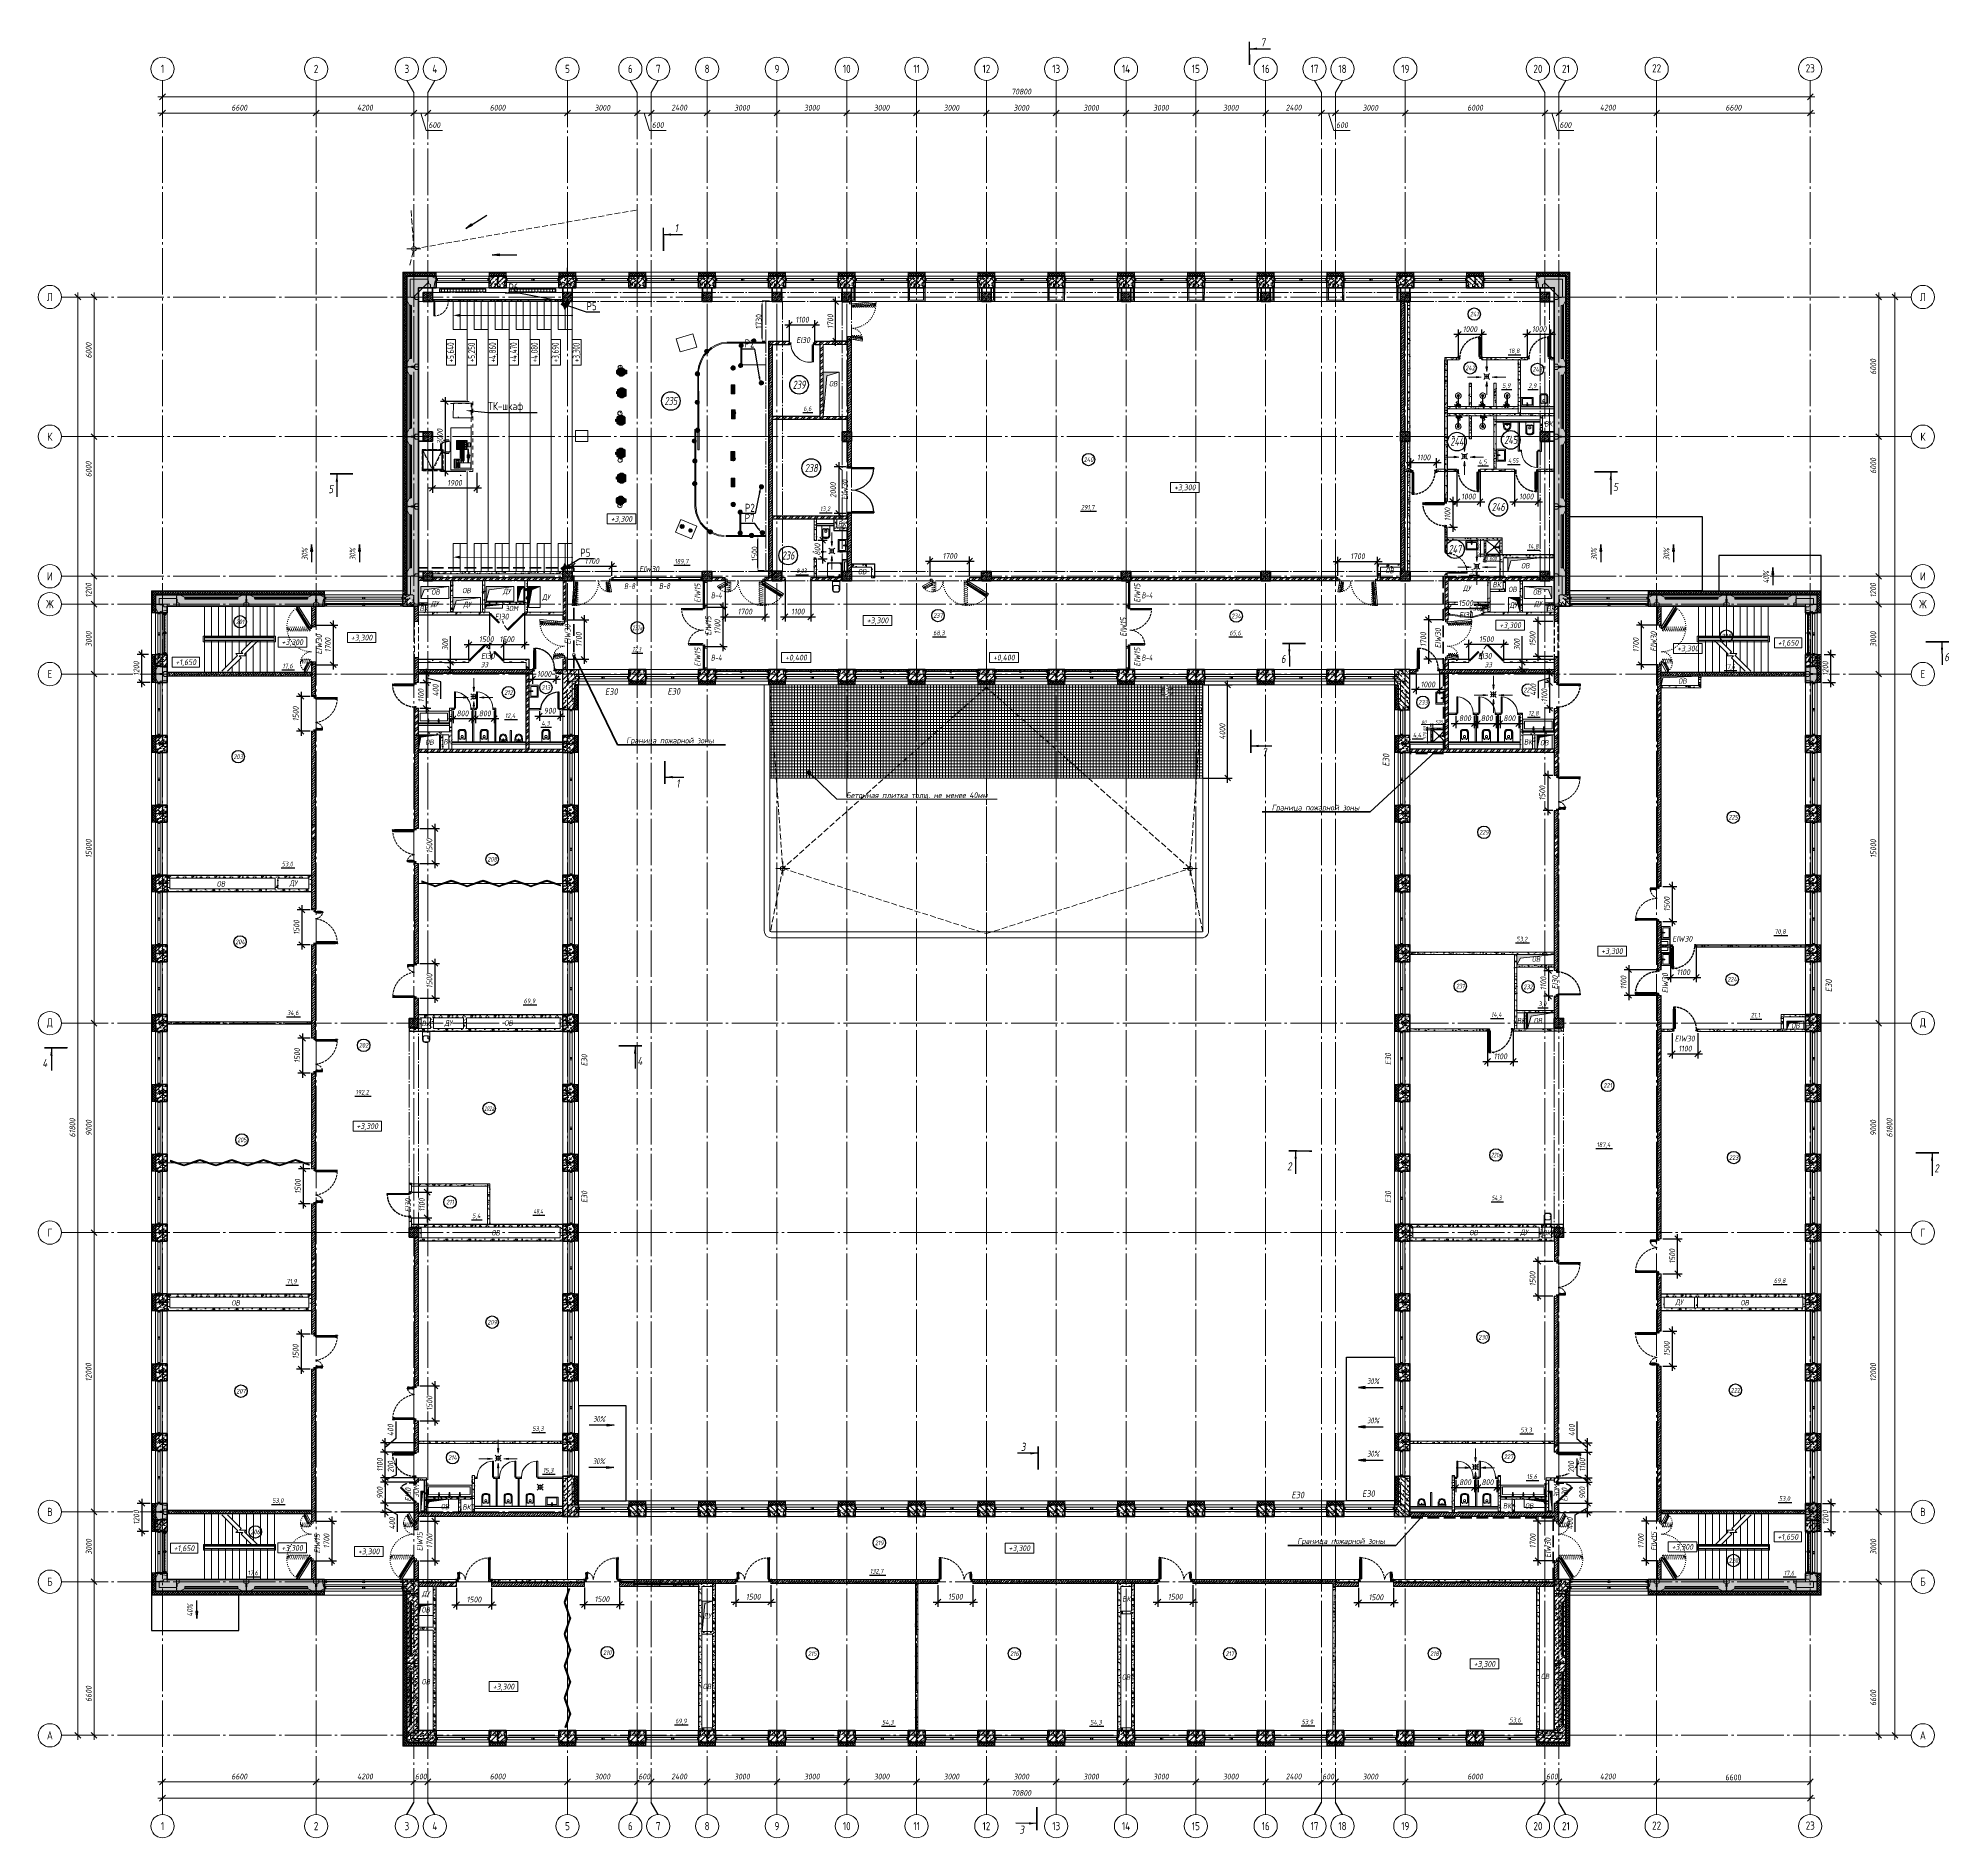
# Model space of a CAD drawing. Header units: millimetres. Extents: x -85420 to 1195317, y -69347 to 470418.
# Drawn here: x 425206 to 507341, y 4574 to 81895 of the extents above; entities that cross this region are included whole.
import ezdxf
from ezdxf import colors
from ezdxf.entities.mleader import LeaderData, LeaderLine
from ezdxf.enums import TextEntityAlignment as Align
from ezdxf.math import Vec2, Vec3

# ---------------------------------------------------------------- set-up
doc = ezdxf.new("R2018")
doc.units = ezdxf.units.MM
for name, pattern in [('ACAD_ISO03W100', [30, 12, -18]), ('ADSK_Штриховая_ш2 п1', [3, 2, -1]), ('CENTER', [2, 1.25, -0.25, 0.25, -0.25]), ('DASHED', [19.05, 12.7, -6.35]), ('GOST2.303 6', [12, 8, -1.5, 1, -1.5]), ('HIDDEN2', [4.7625, 3.175, -1.5875]), ('ГОСТ 2.303 4', [7, 5, -2, 0]), ('ГОСТ 2.303 5', [24, 20, -1.5, 1, -1.5]), ('ГОСТ 2.303 6', [12, 8, -1.5, 1, -1.5]), ('осевая', [50.8, 31.75, -6.35, 6.35, -6.35]), ('Штрих', [6.35, 3.175, -3.175])]:
    doc.linetypes.add(name, pattern=pattern)
for name, color, linetype, lineweight in [('!М_Двери', 7, 'Continuous', 15), ('!М_Двери_ЭОМ', 7, 'Continuous', 15), ('!М_Лестницы новые', 7, 'Continuous', 25), ('!М_Окна_марка', 7, 'Continuous', 15), ('!М_Отверстия в перекрытиях', 253, 'Continuous', 15), ('!М_Перегородки_АЛЮ+стекло', 4, 'Continuous', 15), ('!М_Перегородки_пеноблок', 7, 'Continuous', 20), ('!М_Приямки конструктив', 7, 'Continuous', 25), ('!М_Размеры', 250, 'Continuous', 5), ('!ТХ_САНТЕХНИКА', 4, 'Continuous', 5), ('!ТХ_СУ_Двери', 7, 'Continuous', 15), ('!ТХ_СУ_Перегородки', 7, 'Continuous', 15), ('!ФС_Проемы_двери', 7, 'ГОСТ 2.303 4', 15), ('!ФС_Ригели_балки', 251, 'ГОСТ 2.303 6', 15), ('+АР_Выноски', 4, 'Continuous', 9), ('+АР_Лестница', 3, 'Continuous', 9), ('+АР_Осевые линии', 252, 'GOST2.303 6', 9), ('+АР_Отделка', 7, 'Continuous', 100), ('+АР_Размеры', 252, 'Continuous', 0), ('+АР_Сантехника', 130, 'Continuous', 9), ('+АР_Стены', 7, 'Continuous', 30), ('+АР_Стены внутренние', 250, 'Continuous', 18), ('ACME NEOZONE RING', 7, 'Continuous', 5), ('Lighting-Moving Light', 7, 'Continuous', 5), ('None', 7, 'Continuous', 5), ('Rigging-Truss-Insert Points', 7, 'Continuous', 5), ('TRUSS LIGHT', 7, 'Continuous', 5), ('АР_+АР_Двери', 7, 'Continuous', 9), ('АР_Двери', 7, 'Continuous', 0), ('АР_Колонны', 5, 'Continuous', 35), ('АР_Колонны Штрих', 250, 'Continuous', 5), ('АР_колонны штриховка', 193, 'Continuous', 5), ('АР_Лестницы ограждение', 92, 'Continuous', 25), ('АР_Лестницы ограждения', 62, 'Continuous', 13), ('АР_Маркер экспликации', 239, 'Continuous', 13), ('АР_Навесной фасад', 250, 'Continuous', 5), ('АР_Номер помещения', 250, 'Continuous', 9), ('АР_Окна', 4, 'Continuous', 9), ('АР_Окна БЛОК', 250, 'Continuous', 13), ('АР_Оси', 7, 'Continuous', 25), ('АР_Оси размеры', 164, 'Continuous', 9), ('АР_Отверстия', 250, 'Continuous', 15), ('АР_Отметки', 7, 'Continuous', 5), ('АР_Перегородки витражные', 152, 'Continuous', 13), ('АР_Перегородки пеноблок', 174, 'Continuous', 25), ('АР_Перегородки пеноблок_Штрих', 174, 'Continuous', 5), ('АР_Перегородки_кирпич_Штрих', 244, 'Continuous', 5), ('АР_Потолки_Штриховка', 252, 'Continuous', 0), ('АР_Сущ Несущая стена', 250, 'Continuous', 50), ('АР_тонкая линия', 250, 'Continuous', 0), ('АР_Тонкие', 250, 'Continuous', 5), ('АР_Трап', 252, 'Continuous', 0), ('АР_Утеплитель', 250, 'Continuous', 13), ('АР_Штриховка кирпич', 250, 'Continuous', 9), ('АР_Штриховка монолит', 29, 'Continuous', 9), ('АР_штриховка несущих стен', 250, 'Continuous', 0), ('Колонны', 7, 'Continuous', 25), ('Контунр козырька', 250, 'ADSK_Штриховая_ш2 п1', 30), ('Маркировка ОКОН', 5, 'Continuous', 18), ('ОБОРУДОВАНИЕ', 253, 'Continuous', 5), ('Ограждение на лест. у окна', 245, 'Continuous', 13), ('Подоконники ПД-11 (МДФ 1550х450)', 245, 'Continuous', 13), ('СПДС_+АР_Стены', 250, 'Continuous', 20), ('СПДС_РАЗМЕРЫ', 252, 'Continuous', 0), ('СПДС_СИМВОЛЫ', 7, 'Continuous', 25), ('стены', 7, 'Continuous', 40), ('ТОНКАЯ', 253, 'Continuous', 0), ('Тонкий мир', 7, 'Continuous', 9), ('ТХ_Трансформ перегорордка', 250, 'Continuous', 5), ('Функциональное зонирование', 250, 'Continuous', 18), ('ЭКСПЛИКАЦИЯ', 7, 'Continuous', 5)]:
    doc.layers.add(name, color=color, linetype=linetype, lineweight=lineweight)
for name, color, linetype in [('!ФС_Козырек', 7, 'Continuous'), ('АР_новое окно', 160, 'Continuous'), ('АР_Перегородки кирпич', 34, 'Continuous'), ('ТХ_обор_акт.зал', 50, 'Continuous'), ('ТХ_сантехника', 253, 'Continuous')]:
    doc.layers.add(name, color=color, linetype=linetype)
for name, color, linetype, lineweight, true_color in [('Lighting-Input-2D', 1, 'Continuous', 25, 0xff0000), ('АР_Граница ПБ', 7, 'Continuous', 53, 0xf60404), ('АР_лестницы', 7, 'Continuous', 15, 0xff24ff), ('АР_ПБ_Двери', 7, 'Continuous', 15, 0xdb0000), ('ОСИ', 7, 'осевая', 13, 0x999999), ('ПБ_граница', 7, 'ГОСТ 2.303 4', 40, 0xdb0000), ('ТХ_ОБЩЕЕ', 7, 'Continuous', 0, 0x7b7b7b)]:
    doc.layers.add(name, color=color, linetype=linetype, lineweight=lineweight, true_color=true_color)
doc.layers.add('АР_Названия помещений', color=124, linetype='Continuous', lineweight=5, plot=False)
doc.layers.add('АР_Помещения_площадь', color=19, linetype='Continuous', lineweight=9, plot=False)
doc.layers.add('АР_Площадь контур', color=7, linetype='Continuous', lineweight=30, true_color=0xff9ee7, plot=False)
doc.styles.add('GOST 2.304', font='CS_Gost2304.shx')
doc.styles.add('ICOCPEUR', font='isocpeur.ttf')
doc.styles.add('ISOCPEUR', font='', dxfattribs={"height": 250})
doc.styles.add('PDF ISOCPEUR', font='isocpeur.ttf')
doc.styles.add('RomanS', font='romans.shx', dxfattribs={"width": 0.8, "oblique": 15})
doc.styles.get("Standard").update_dxf_attribs({"font": 'GOST.TTF'})
doc.styles.add('Архитект', font='isocpeur.ttf', dxfattribs={"width": 0.8, "oblique": 8})
doc.styles.add('ГОСТ 2.304', font='CS_Gost2304.shx', dxfattribs={"oblique": 10})
doc.styles.add('М2', font='CS_Gost2304.shx')
doc.styles.get('ISOCPEUR').set_extended_font_data('ISOCPEUR', italic=True)
doc.linetypes.add('Ground1', pattern='A,12,[130,ltypeshp.shx,S=3,R=-150,X=0,Y=-2.598],3,[130,ltypeshp.shx,S=3,R=-150,X=0,Y=-2.598],3,[130,ltypeshp.shx,S=3,R=-150,X=0,Y=-2.598],0', length=18)
doc.linetypes.add('Ground2', pattern='A,12,[130,ltypeshp.shx,S=3,R=-210,X=0,Y=-2.598],3,[130,ltypeshp.shx,S=3,R=-210,X=0,Y=-2.598],3,[130,ltypeshp.shx,S=3,R=-210,X=0,Y=-2.598],0', length=18)
doc.dimstyles.new('MM', dxfattribs={"dimtxt": 150, "dimasz": 50, "dimexe": 50, "dimexo": 50, "dimgap": 30, "dimtad": 1, "dimdec": 0, "dimrnd": 50, "dimzin": 0, "dimdsep": 46, "dimtxsty": 'RomanS', "dimblk": 'OBLIQUE', "dimcen": 1, "dimdle": 50, "dimclrd": 256, "dimclre": 256, "dimclrt": 256, "dimadec": 0, "dimazin": 0, "dimtfac": 1, "dimtdec": 0, "dimtmove": 0, "dimatfit": 0, "dimldrblk": 'OPEN30', "dimfxl": 5, "dimtolj": 1, "dimtzin": 0, "dimlwd": -1, "dimlwe": -1, "dimarcsym": 1})
doc.dimstyles.new('SPDS$0', dxfattribs={"dimscale": 200, "dimtxt": 2.5, "dimasz": 2.5, "dimexe": 0.5, "dimexo": 0.625, "dimtad": 1, "dimdec": 0, "dimrnd": 5, "dimdsep": 46, "dimtxsty": 'GOST 2.304', "dimblk": 'OBLIQUE', "dimcen": 2.5, "dimdle": 0.5, "dimadec": 0, "dimazin": 2, "dimtfac": 0.75, "dimtdec": 0, "dimtmove": 1, "dimatfit": 3, "dimfxl": 1, "dimtfill": 1, "dimtolj": 1, "dimarcsym": 0})
doc.dimstyles.get("Standard").update_dxf_attribs({"dimtxt": 250, "dimasz": 150, "dimexe": 0.18, "dimexo": 0.0625, "dimgap": 20, "dimtad": 1, "dimdec": 0, "dimrnd": 5, "dimzin": 0, "dimdsep": 46, "dimtxsty": 'Standard', "dimcen": 0.09, "dimadec": 0, "dimazin": 0, "dimtfac": 1, "dimtdec": 0, "dimtofl": 0, "dimtmove": 0, "dimatfit": 3, "dimfxl": 1, "dimtolj": 1, "dimtzin": 0, "dimarcsym": 0})
doc.dimstyles.new('СПДС', dxfattribs={"dimscale": 100, "dimtxt": 2.5, "dimasz": 2.5, "dimexe": 2, "dimexo": 0.625, "dimgap": 1, "dimtad": 1, "dimdec": 0, "dimrnd": 5, "dimtxsty": 'ГОСТ 2.304', "dimblk": 'OBLIQUE', "dimblk1": 'OBLIQUE', "dimblk2": 'OBLIQUE', "dimcen": 2.5, "dimdle": 2, "dimadec": 0, "dimazin": 2, "dimtfac": 0.75, "dimtdec": 4, "dimtmove": 1, "dimatfit": 3, "dimfxl": 1, "dimtfill": 1, "dimtolj": 1, "dimarcsym": 1})
pattern_1 = [(45, (-322291.2206, 48245.5217), (-1.122532015, 1.122532015), []), (135, (-322291.2206, 48245.5217), (-1.122532015, -1.122532015), [])]
pattern_2 = [(45, (-321725.2224, 48245.5217), (-1.122532015, 1.122532015), []), (135, (-321725.2224, 48245.5217), (-1.122532015, -1.122532015), [])]
pattern_3 = [(45, (127555.1525, 106971.9369), (-1.122532015, 1.122532015), []), (135, (127555.1525, 106971.9369), (-1.122532015, -1.122532015), [])]
pattern_4 = [(140, (1e-13, 1), (31.878, 364.37), [38.1, -419.1]), (85, (1e-13, 1), (-382.114, -70.487), [30.48, -335.281]), (190.4514, (2.66, 31.36), (-350.236, 293.882), [32.38, -356.18]), (136.184, (-101.6, 1), (84.085, 542.158), [57.15, -628.65]), (186.636, (-94.6, 46.2), (-494.852, 474.81), [48.57, -534.27]), (81.184, (-101.6, 1), (-494.85, 474.81), [45.72, -502.92]), (111, (-76.2, 51.8), (204.53, 303.229), [38.1, -419.1]), (56, (-76.2, 51.8), (-368.376, 123.604), [30.48, -335.28]), (161.4514, (-59.16, 77.07), (-163.846, 426.833), [32.38, -356.18]), (127.5, (1e-13, 1), (-169.11, 6.1772), [0, -331.216, 0, -340.36, 0, -336.55]), (97.5, (1e-13, 1), (-200.361, 133.6393), [0, -194.056, 0, -323.596, 0, -128.27]), (57.5, (1e-13, -112.28), (11.4575, 271.1812), [0, -127, 0, -396.24, 0, -525.78]), (47.5, (1e-13, -163.08), (-50.853, 296.258), [0, -165.1, 0, -263.144, 0, -373.38])]
pattern_5 = [(230, (-1, 2e-13), (-364.37, 31.88), [38.1, -419.1]), (175, (-1, 2e-13), (70.49, -382.114), [30.48, -335.28]), (280.451, (-31.36, 2.66), (-293.88, -350.236), [32.38, -356.18]), (226.184, (-1, -101.6), (-542.16, 84.08), [57.15, -628.65]), (276.636, (-46.2, -94.6), (-474.81, -494.85), [48.57, -534.27]), (171.184, (-1, -101.6), (-474.81, -494.85), [45.72, -502.92]), (201, (-51.8, -76.2), (-303.23, 204.53), [38.1, -419.1]), (146, (-51.8, -76.2), (-123.604, -368.376), [30.48, -335.28]), (251.451, (-77.07, -59.16), (-426.83, -163.846), [32.38, -356.18]), (217.5, (-1, 2e-13), (-6.177, -169.11), [0, -331.216, 0, -340.36, 0, -336.55]), (187.5, (-1, 2e-13), (-133.64, -200.361), [0, -194.056, 0, -323.596, 0, -128.27]), (147.5, (112.28, 2e-13), (-271.181, 11.4575), [0, -127, 0, -396.24, 0, -525.78]), (137.5, (163.08, 2e-13), (-296.258, -50.853), [0, -165.1, 0, -263.144, 0, -373.38])]
pattern_6 = [(45, (132869.54, -196333.95), (-53.033009, 53.033009), []), (135, (132869.54, -196333.95), (-53.033009, -53.033009), [])]
pattern_7 = [(45, (132869.54, -200833.034), (-53.033009, 53.033009), []), (135, (132869.54, -200833.034), (-53.033009, -53.033009), [])]
pattern_8 = [(50, (1, 6e-14), (364.37, -31.878), [38.1, -419.1]), (355, (1, 6e-14), (-70.487, 382.114), [30.48, -335.281]), (100.4514, (31.36, -2.66), (293.882, 350.236), [32.38, -356.18]), (46.184, (1, 101.6), (542.158, -84.085), [57.15, -628.65]), (96.636, (46.2, 94.6), (474.81, 494.85), [48.57, -534.27]), (351.184, (1, 101.6), (474.81, 494.85), [45.72, -502.92]), (21, (51.8, 76.2), (303.229, -204.53), [38.1, -419.1]), (326, (51.8, 76.2), (123.604, 368.376), [30.48, -335.28]), (71.4514, (77.07, 59.16), (426.833, 163.846), [32.38, -356.18]), (37.5, (1, 6e-14), (6.1772, 169.11), [0, -331.216, 0, -340.36, 0, -336.55]), (7.5, (1, 6e-14), (133.6393, 200.361), [0, -194.056, 0, -323.596, 0, -128.27]), (327.5, (-112.28, 6e-14), (271.1812, -11.4575), [0, -127, 0, -396.24, 0, -525.78]), (317.5, (-163.08, 6e-14), (296.258, 50.853), [0, -165.1, 0, -263.144, 0, -373.38])]
pattern_9 = [(230, (-1, 6e-14), (-364.37, 31.88), [38.1, -419.1]), (175, (-1, 6e-14), (70.49, -382.11), [30.48, -335.28]), (280.45, (-31.36, 2.66), (-293.88, -350.24), [32.38, -356.18]), (226.184, (-1, -101.6), (-542.16, 84.1), [57.15, -628.65]), (276.64, (-46.2, -94.6), (-474.8, -494.85), [48.57, -534.27]), (171.18, (-1, -101.6), (-474.8, -494.85), [45.72, -502.92]), (201, (-51.8, -76.2), (-303.23, 204.53), [38.1, -419.1]), (146, (-51.8, -76.2), (-123.6, -368.38), [30.48, -335.28]), (251.45, (-77.07, -59.16), (-426.83, -163.85), [32.38, -356.18]), (217.5, (-1, 6e-14), (-6.177, -169.11), [0, -331.216, 0, -340.36, 0, -336.55]), (187.5, (-1, 6e-14), (-133.64, -200.36), [0, -194.056, 0, -323.596, 0, -128.27]), (147.5, (112.28, 7e-14), (-271.18, 11.457), [0, -127, 0, -396.24, 0, -525.78]), (137.5, (163.08, 8e-14), (-296.26, -50.85), [0, -165.1, 0, -263.144, 0, -373.38])]
pattern_10 = [(140, (6e-14, 1), (31.88, 364.37), [38.1, -419.1]), (85, (6e-14, 1), (-382.114, -70.487), [30.48, -335.28]), (190.451, (2.66, 31.36), (-350.236, 293.88), [32.38, -356.18]), (136.184, (-101.6, 1), (84.085, 542.16), [57.15, -628.65]), (186.636, (-94.6, 46.2), (-494.85, 474.81), [48.57, -534.27]), (81.184, (-101.6, 1), (-494.85, 474.81), [45.72, -502.92]), (111, (-76.2, 51.8), (204.53, 303.23), [38.1, -419.1]), (56, (-76.2, 51.8), (-368.376, 123.604), [30.48, -335.28]), (161.451, (-59.16, 77.07), (-163.846, 426.833), [32.38, -356.18]), (127.5, (6e-14, 1), (-169.11, 6.177), [0, -331.216, 0, -340.36, 0, -336.55]), (97.5, (6e-14, 1), (-200.361, 133.64), [0, -194.056, 0, -323.596, 0, -128.27]), (57.5, (7e-14, -112.28), (11.4575, 271.181), [0, -127, 0, -396.24, 0, -525.78]), (47.5, (8e-14, -163.08), (-50.853, 296.258), [0, -165.1, 0, -263.144, 0, -373.38])]
pattern_11 = [(320, (6e-14, -1), (-31.88, -364.37), [38.1, -419.1]), (265, (6e-14, -1), (382.11, 70.49), [30.48, -335.28]), (10.45, (-2.66, -31.36), (350.24, -293.88), [32.38, -356.18]), (316.184, (101.6, -1), (-84.08, -542.16), [57.15, -628.65]), (6.636, (94.6, -46.2), (494.85, -474.8), [48.57, -534.27]), (261.184, (101.6, -1), (494.85, -474.8), [45.72, -502.92]), (291, (76.2, -51.8), (-204.53, -303.23), [38.1, -419.1]), (236, (76.2, -51.8), (368.38, -123.6), [30.48, -335.28]), (341.45, (59.16, -77.07), (163.85, -426.83), [32.38, -356.18]), (307.5, (6e-14, -1), (169.11, -6.177), [0, -331.216, 0, -340.36, 0, -336.55]), (277.5, (6e-14, -1), (200.36, -133.64), [0, -194.056, 0, -323.596, 0, -128.27]), (237.5, (8e-14, 112.28), (-11.457, -271.181), [0, -127, 0, -396.24, 0, -525.78]), (227.5, (9e-14, 163.08), (50.853, -296.26), [0, -165.1, 0, -263.144, 0, -373.38])]
pattern_12 = [(50, (501347.37, 70776.42), (364.3693, -31.8782), [38.1, -419.1]), (355, (501347.37, 70776.4), (-70.487, 382.1137), [30.48, -335.281]), (100.4514, (501377.74, 70773.76), (293.8825, 350.2355), [32.38, -356.1805]), (46.1842, (501347.37, 70878), (542.158, -84.085), [57.15, -628.65]), (96.6356, (501392.55, 70871), (474.808, 494.852), [48.57, -534.271]), (351.1842, (501347.4, 70878), (474.808, 494.852), [45.72, -502.919]), (21, (501398.17, 70852.62), (303.2288, -204.5304), [38.1, -419.1]), (326, (501398.17, 70852.6), (123.604, 368.376), [30.48, -335.28]), (71.4514, (501423.44, 70835.57), (426.833, 163.8455), [32.38, -356.18]), (37.5, (501347.37, 70776.42), (6.1772, 169.1101), [0, -331.216, 0, -340.36, 0, -336.55]), (7.5, (501347.37, 70776.42), (133.6393, 200.3611), [0, -194.056, 0, -323.596, 0, -128.27]), (327.5, (501234.09, 70776.42), (271.1812, -11.4575), [0, -127, 0, -396.24, 0, -525.78]), (317.5, (501183.3, 70776.42), (296.2584, 50.853), [0, -165.1, 0, -263.144, 0, -373.38])]
pattern_13 = [(140, (6e-14, 1), (31.88, 364.37), [38.1, -419.1]), (85, (6e-14, 1), (-382.114, -70.487), [30.48, -335.28]), (190.451, (2.66, 31.36), (-350.236, 293.88), [32.38, -356.18]), (136.184, (-101.6, 1), (84.085, 542.16), [57.15, -628.65]), (186.636, (-94.6, 46.2), (-494.85, 474.81), [48.57, -534.27]), (81.184, (-101.6, 1), (-494.85, 474.81), [45.72, -502.92]), (111, (-76.2, 51.8), (204.53, 303.23), [38.1, -419.1]), (56, (-76.2, 51.8), (-368.376, 123.604), [30.48, -335.28]), (161.451, (-59.16, 77.07), (-163.846, 426.833), [32.38, -356.18]), (127.5, (6e-14, 1), (-169.11, 6.177), [0, -331.216, 0, -340.36, 0, -336.55]), (97.5, (6e-14, 1), (-200.361, 133.64), [0, -194.056, 0, -323.596, 0, -128.27]), (57.5, (1e-13, -112.28), (11.4575, 271.181), [0, -127, 0, -396.24, 0, -525.78]), (47.5, (1e-13, -163.08), (-50.853, 296.258), [0, -165.1, 0, -263.144, 0, -373.38])]
pattern_14 = [(45, (-322291.2206, 48225.6814), (-1.122532015, 1.122532015), []), (135, (-322291.2206, 48225.6814), (-1.122532015, -1.122532015), [])]
pattern_15 = [(45, (-322291.2206, 48226.3237), (-1.122532015, 1.122532015), []), (135, (-322291.2206, 48226.3237), (-1.122532015, -1.122532015), [])]
pattern_16 = [(45, (-321235.2087, 48225.6811), (-1.122532015, 1.122532015), []), (135, (-321235.2087, 48225.6811), (-1.122532015, -1.122532015), [])]
pattern_17 = [(45, (-321235.2087, 48226.3234), (-1.122532015, 1.122532015), []), (135, (-321235.2087, 48226.3234), (-1.122532015, -1.122532015), [])]
pattern_18 = [(45, (-321375.2087, 48225.6812), (-1.122532015, 1.122532015), []), (135, (-321375.2087, 48225.6812), (-1.122532015, -1.122532015), [])]
pattern_19 = [(45, (-321375.2087, 48226.3234), (-1.122532015, 1.122532015), []), (135, (-321375.2087, 48226.3234), (-1.122532015, -1.122532015), [])]
pattern_20 = [(230, (-1, 2e-13), (-364.37, 31.878), [38.1, -419.1]), (175, (-1, 2e-13), (70.487, -382.114), [30.48, -335.281]), (280.4514, (-31.36, 2.66), (-293.882, -350.236), [32.38, -356.18]), (226.184, (-1, -101.6), (-542.158, 84.085), [57.15, -628.65]), (276.636, (-46.2, -94.6), (-474.81, -494.85), [48.57, -534.27]), (171.184, (-1, -101.6), (-474.81, -494.85), [45.72, -502.92]), (201, (-51.8, -76.2), (-303.229, 204.53), [38.1, -419.1]), (146, (-51.8, -76.2), (-123.604, -368.376), [30.48, -335.28]), (251.4514, (-77.07, -59.16), (-426.833, -163.846), [32.38, -356.18]), (217.5, (-1, 2e-13), (-6.1772, -169.11), [0, -331.216, 0, -340.36, 0, -336.55]), (187.5, (-1, 2e-13), (-133.6393, -200.361), [0, -194.056, 0, -323.596, 0, -128.27]), (147.5, (112.28, 2e-13), (-271.1812, 11.4575), [0, -127, 0, -396.24, 0, -525.78]), (137.5, (163.08, 2e-13), (-296.258, -50.853), [0, -165.1, 0, -263.144, 0, -373.38])]
pattern_21 = [(230, (-1, 6e-14), (-364.369, 31.878), [38.1, -419.1]), (175, (-1, 6e-14), (70.487, -382.114), [30.48, -335.281]), (280.4514, (-31.36, 2.66), (-293.882, -350.236), [32.38, -356.18]), (226.184, (-1, -101.6), (-542.158, 84.085), [57.15, -628.65]), (276.6356, (-46.2, -94.6), (-474.81, -494.852), [48.57, -534.27]), (171.184, (-1, -101.6), (-474.81, -494.852), [45.72, -502.92]), (201, (-51.8, -76.2), (-303.229, 204.53), [38.1, -419.1]), (146, (-51.8, -76.2), (-123.604, -368.376), [30.48, -335.28]), (251.4514, (-77.07, -59.16), (-426.833, -163.846), [32.38, -356.18]), (217.5, (-1, 6e-14), (-6.1772, -169.11), [0, -331.216, 0, -340.36, 0, -336.55]), (187.5, (-1, 6e-14), (-133.6393, -200.361), [0, -194.056, 0, -323.596, 0, -128.27]), (147.5, (112.28, -2e-15), (-271.1812, 11.4575), [0, -127, 0, -396.24, 0, -525.78]), (137.5, (163.08, -3e-14), (-296.258, -50.853), [0, -165.1, 0, -263.144, 0, -373.38])]
pattern_22 = [(140, (2e-13, 1), (31.88, 364.37), [38.1, -419.1]), (85, (2e-13, 1), (-382.11, -70.49), [30.48, -335.28]), (190.451, (2.66, 31.36), (-350.236, 293.88), [32.38, -356.18]), (136.184, (-101.6, 1), (84.08, 542.16), [57.15, -628.65]), (186.636, (-94.6, 46.2), (-494.85, 474.8), [48.57, -534.27]), (81.184, (-101.6, 1), (-494.85, 474.8), [45.72, -502.92]), (111, (-76.2, 51.8), (204.53, 303.23), [38.1, -419.1]), (56, (-76.2, 51.8), (-368.38, 123.6), [30.48, -335.28]), (161.451, (-59.16, 77.07), (-163.846, 426.83), [32.38, -356.18]), (127.5, (2e-13, 1), (-169.11, 6.177), [0, -331.216, 0, -340.36, 0, -336.55]), (97.5, (2e-13, 1), (-200.361, 133.64), [0, -194.056, 0, -323.596, 0, -128.27]), (57.5, (3e-13, -112.28), (11.457, 271.181), [0, -127, 0, -396.24, 0, -525.78]), (47.5, (3e-13, -163.08), (-50.853, 296.258), [0, -165.1, 0, -263.144, 0, -373.38])]
pattern_23 = [(320, (6e-14, -1), (-31.878, -364.37), [38.1, -419.1]), (265, (6e-14, -1), (382.114, 70.487), [30.48, -335.28]), (10.451, (-2.66, -31.36), (350.236, -293.882), [32.38, -356.18]), (316.184, (101.6, -1), (-84.085, -542.16), [57.15, -628.65]), (6.636, (94.6, -46.2), (494.85, -474.81), [48.57, -534.27]), (261.184, (101.6, -1), (494.85, -474.81), [45.72, -502.92]), (291, (76.2, -51.8), (-204.53, -303.23), [38.1, -419.1]), (236, (76.2, -51.8), (368.376, -123.604), [30.48, -335.28]), (341.451, (59.16, -77.07), (163.846, -426.833), [32.38, -356.18]), (307.5, (6e-14, -1), (169.11, -6.177), [0, -331.216, 0, -340.36, 0, -336.55]), (277.5, (6e-14, -1), (200.361, -133.639), [0, -194.056, 0, -323.596, 0, -128.27]), (237.5, (6e-14, 112.28), (-11.4575, -271.181), [0, -127, 0, -396.24, 0, -525.78]), (227.5, (5e-14, 163.08), (50.853, -296.258), [0, -165.1, 0, -263.144, 0, -373.38])]
pattern_24 = [(225, (226238.74, 413007.94), (212.13203, -212.13203), [300, -50, 10, -50]), (225, (226026.74, 413007.94), (212.13203, -212.13203), []), (140, (226238.74, 413007.94), (31.37587, 358.6306), [37.5, -412.5]), (85, (226238.74, 413007.94), (-376.09568, -69.3761), [30, -330]), (190.451, (226241.35, 413037.82), (-344.71734, 289.2568), [31.87, -350.571]), (136.184, (226138.74, 413007.94), (82.7615, 533.61997), [56.25, -618.75]), (186.636, (226145.64, 413052.4), (-487.0622, 467.3284), [47.805, -525.856]), (81.184, (226138.74, 413007.94), (-487.05805, 467.33264), [45, -495]), (111, (226163.74, 413057.94), (201.30952, 298.45407), [37.5, -412.5]), (56, (226163.74, 413057.94), (-362.5749, 121.6571), [30, -330]), (161.451, (226180.5, 413082.8), (-161.2621, 420.11198), [31.87, -350.571]), (127.5, (226238.74, 413007.94), (-166.446927, 6.079928), [3.353, -322.647, 3.353, -331.647, -331.25]), (127.5, (226238.74, 413007.94), (-166.446927, 6.079928), [-661, 3.353, -327.897]), (97.5, (226238.74, 413007.94), (-197.205856, 131.53477), [3.353, -187.647, 3.353, -315.147, -126.25]), (97.5, (226238.74, 413007.94), (-197.205856, 131.53477), [-509.5, 3.353, -122.897]), (57.5, (226238.74, 412896.44), (11.277436, 266.91122), [3.353, -121.647, 3.353, -386.647, -517.5]), (57.5, (226238.74, 412896.44), (11.277436, 266.91122), [-515, 3.353, -514.147]), (47.5, (226238.74, 412846.44), (-50.05249, 291.59308), [3.353, -159.147, 3.353, -255.647, -367.5]), (47.5, (226238.74, 412846.44), (-50.05249, 291.59308), [-421.5, 3.353, -364.147])]
pattern_25 = [(225, (226303.74, 397242.94), (212.13203, -212.13203), [300, -50, 10, -50]), (225, (226091.74, 397242.94), (212.13203, -212.13203), []), (140, (226303.74, 397242.94), (31.37587, 358.6306), [37.5, -412.5]), (85, (226303.74, 397242.94), (-376.09568, -69.3761), [30, -330]), (190.451, (226306.35, 397272.82), (-344.71734, 289.2568), [31.87, -350.571]), (136.184, (226203.74, 397242.94), (82.7615, 533.61997), [56.25, -618.75]), (186.636, (226210.64, 397287.4), (-487.0622, 467.3284), [47.805, -525.856]), (81.184, (226203.74, 397242.94), (-487.05805, 467.33264), [45, -495]), (111, (226228.74, 397292.94), (201.30952, 298.45407), [37.5, -412.5]), (56, (226228.74, 397292.94), (-362.5749, 121.6571), [30, -330]), (161.451, (226245.5, 397317.8), (-161.2621, 420.11198), [31.87, -350.571]), (127.5, (226303.74, 397242.94), (-166.446927, 6.079928), [3.353, -322.647, 3.353, -331.647, -331.25]), (127.5, (226303.74, 397242.94), (-166.446927, 6.079928), [-661, 3.353, -327.897]), (97.5, (226303.74, 397242.94), (-197.205856, 131.53477), [3.353, -187.647, 3.353, -315.147, -126.25]), (97.5, (226303.74, 397242.94), (-197.205856, 131.53477), [-509.5, 3.353, -122.897]), (57.5, (226303.74, 397131.44), (11.277436, 266.911218), [3.353, -121.647, 3.353, -386.647, -517.5]), (57.5, (226303.74, 397131.44), (11.277436, 266.911218), [-515, 3.353, -514.147]), (47.5, (226303.74, 397081.44), (-50.05249, 291.59308), [3.353, -159.147, 3.353, -255.647, -367.5]), (47.5, (226303.74, 397081.44), (-50.05249, 291.59308), [-421.5, 3.353, -364.147])]
pattern_26 = [(225, (219368.74, 445917.94), (212.13203, -212.13203), [300, -50, 10, -50]), (225, (219156.74, 445917.94), (212.13203, -212.13203), []), (140, (219368.74, 445917.94), (31.37587, 358.6306), [37.5, -412.5]), (85, (219368.74, 445917.94), (-376.09568, -69.3761), [30, -330]), (190.451, (219371.35, 445947.82), (-344.71734, 289.2568), [31.87, -350.571]), (136.184, (219268.74, 445917.94), (82.7615, 533.61997), [56.25, -618.75]), (186.636, (219275.64, 445962.4), (-487.0622, 467.3284), [47.805, -525.856]), (81.184, (219268.74, 445917.94), (-487.05805, 467.33264), [45, -495]), (111, (219293.74, 445967.94), (201.30952, 298.45407), [37.5, -412.5]), (56, (219293.74, 445967.94), (-362.5749, 121.6571), [30, -330]), (161.451, (219310.5, 445992.8), (-161.2621, 420.11198), [31.87, -350.571]), (127.5, (219368.74, 445917.94), (-166.446927, 6.079928), [3.353, -322.647, 3.353, -331.647, -331.25]), (127.5, (219368.74, 445917.94), (-166.446927, 6.079928), [-661, 3.353, -327.897]), (97.5, (219368.74, 445917.94), (-197.205856, 131.53477), [3.353, -187.647, 3.353, -315.147, -126.25]), (97.5, (219368.74, 445917.94), (-197.205856, 131.53477), [-509.5, 3.353, -122.897]), (57.5, (219368.74, 445806.44), (11.277436, 266.91122), [3.353, -121.647, 3.353, -386.647, -517.5]), (57.5, (219368.74, 445806.44), (11.277436, 266.91122), [-515, 3.353, -514.147]), (47.5, (219368.74, 445756.44), (-50.05249, 291.59308), [3.353, -159.147, 3.353, -255.647, -367.5]), (47.5, (219368.74, 445756.44), (-50.05249, 291.59308), [-421.5, 3.353, -364.147])]
pattern_27 = [(45, (0, 0), (0, -269.407684), []), (45, (5792.26, -5971.88), (-269.40768, 0), [])]
pattern_28 = [(45, (150, 150), (0, 1000), [141.4, -282.8, 70.7, -424.3, 141.4, -353.61356]), (135, (800, 200), (-1000, 9e-14), [141.4, -212.1, 70.7, -353.6, 141.4, -495.01356]), (63.43495, (0, 0), (5e-08, 1000), [111.8, -447.2, 111.8, -447.234, 0, 0]), (116.56505, (0, 0), (-4e-07, 1000), [111.8, -447.2, 111.8, -447.234, 0, 0]), (0, (0, 100), (0, 1000), [50, -400, 100, -400, 50, 0]), (0, (0, 250), (0, 1000), [-150, 100, -400, 0, -350, 0]), (0, (0, 300), (0, 1000), [-400, 0, -300, 100, -200, 0]), (0, (0, 450), (0, 1000), [-200, 0, -250, 100, -450, 0]), (0, (0, 600), (0, 1000), [-200, 100, -400, 100, -200, 0]), (0, (0, 850), (0, 1000), [-150, 100, -200, 0, -550, 0]), (0, (0, 900), (0, 1000), [-200, 0, -600, 100, -100, 0]), (90, (50, 200), (-1000, 6e-14), [-300, 0, -300, 0, -400, 0]), (90, (150, 0), (-1000, 6e-14), [-150, 100, -400, 0, -350, 0]), (90, (250, 0), (-1000, 6e-14), [-400, 0, -350, 100, -150, 0]), (90, (800, 0), (-1000, 6e-14), [-200, 100, -500, 100, -100, 0]), (90, (100, 100), (-1000, 6e-14), [-300, 0, -350, 0, -350, 0]), (90, (200, 100), (-1000, 6e-14), [-250, 0, -550, 0, -200, 0]), (90, (300, 150), (-1000, 6e-14), [-500, 0, -150, 0, -350, 0]), (90, (350, 50), (-1000, 6e-14), [-450, 0, -200, 0, -250, 0]), (90, (450, 200), (-1000, 6e-14), [-400, 0, -150, 0, -400, 0]), (90, (500, 250), (-1000, 6e-14), [-450, 0, -200, 0, -350, 0]), (90, (550, 0), (-1000, 6e-14), [-600, 0, -250, 0, -150, 0]), (90, (600, 150), (-1000, 6e-14), [-200, 0, -400, 0, -400, 0]), (90, (650, 100), (-1000, 6e-14), [-450, 0, -250, 0, -300, 0]), (90, (700, 50), (-1000, 6e-14), [-400, 0, -300, 0, -300, 0]), (90, (800, 100), (-1000, 6e-14), [-300, 0, -300, 0, -400, 0]), (90, (900, 150), (-1000, 6e-14), [-400, 0, -200, 0, -400, 0]), (90, (950, 200), (-1000, 6e-14), [-150, 0, -600, 0, -250, 0])]
pattern_29 = [(45, (0, 0), (39.774756, 145.840774), [187.5, -40.5, 0, -40.5])]
pattern_30 = [(45, (0, 0), (-53.033009, 53.033009), []), (135, (0, 0), (-53.033009, -53.033009), [])]
pattern_31 = [(36.2099889, (274610.4424, -633972.1414), (-2.711687676, 3.703696375), [3.33838121, -1.251892954]), (126.2099889, (274610.4424, -633972.1414), (-3.703696375, -2.711687676), [3.33838121, -1.251892954])]
pattern_32 = [(320.71946176, (-266596.7743, 64443.5408), (2.906185126, 3.553126075), [3.33838121, -1.251892954]), (50.71946176, (-266596.7743, 64443.5408), (-3.553126075, 2.906185126), [3.33838121, -1.251892954])]
pattern_33 = [(36.2099889, (274618.872, -633989.198), (-2.711687676, 3.703696375), [3.33838121, -1.251892954]), (126.2099889, (274618.872, -633989.198), (-3.703696375, -2.711687676), [3.33838121, -1.251892954])]
pattern_34 = [(45, (-317629.56, 98823), (-132.58252, 132.58252), []), (45, (-317541.18, 98823), (-132.58252, 132.58252), [])]
pattern_35 = [(45, (-311049.53, 38359.43), (-61.871843, 61.871843), []), (135, (-311049.53, 38359.43), (-61.871843, -61.871843), [])]

# ---------------------------------------------------------------- blocks, each defined once
blk = doc.blocks.new('*U377')
h = blk.add_hatch()
h.set_pattern_fill('ANSI37', scale=0.5, angle=180)
h.set_pattern_definition(pattern_1)
edge = h.paths.add_edge_path()
edge.add_arc((-62, -132), 0.305, 34.33926, 154.44225)
edge.add_line((-61, -133), (-61, -132))
edge.add_arc((-61, -132), 0.305, 214.34372, 325.65628)
edge.add_line((-60, -132), (-60, -133))
edge.add_arc((-60, -132), 0.305, 34.34372, 145.65628)
edge.add_line((-59, -133), (-59, -132))
edge.add_arc((-59, -132), 0.305, 214.34372, 325.65628)
edge.add_line((-58, -132), (-58, -133))
edge.add_arc((-58, -132), 0.305, 34.34372, 145.65628)
edge.add_line((-57, -133), (-57, -132))
edge.add_arc((-56, -132), 0.305, 214.34372, 325.65628)
edge.add_line((-56, -132), (-56, -133))
edge.add_arc((-55, -132), 0.305, 34.34372, 145.65628)
edge.add_line((-55, -133), (-55, -132))
edge.add_arc((-54, -132), 0.305, 214.34372, 325.65628)
edge.add_line((-54, -132), (-54, -133))
edge.add_arc((-54, -132), 0.305, 34.34372, 145.65628)
edge.add_line((-53, -133), (-53, -132))
edge.add_arc((-53, -132), 0.305, 214.34372, 325.65628)
edge.add_line((-52, -132), (-52, -133))
edge.add_arc((-51, -132), 0.305, 34.34372, 145.65628)
edge.add_line((-51, -133), (-51, -132))
edge.add_arc((-50, -132), 0.305, 214.34372, 325.65628)
edge.add_line((-50, -132), (-50, -133))
edge.add_arc((-46, -185), 53, 85.94424, 94.05576)
edge.add_line((-42, -132), (-42, -132))
edge.add_arc((-42, -132), 0.304, 0, 34.36429)
edge.add_line((-42, -135), (-42, -132))
edge.add_arc((-42, -135), 0.305, 270, 360)
edge.add_line((-51, -135), (-42, -135))
edge.add_arc((-51, -135), 0.427, 218.47352, 270)
edge.add_arc((-52, -135), 0.427, 38.47352, 180)
edge.add_line((-52, -136), (-52, -135))
edge.add_arc((-52, -136), 0.183, 180, 270)
edge.add_line((-52, -136), (-52, -136))
edge.add_arc((-52, -137), 0.183, 315.00146, 450)
edge.add_line((-53, -138), (-52, -137))
edge.add_arc((-53, -138), 0.549, 270, 315.00146)
edge.add_line((-58, -138), (-53, -138))
edge.add_arc((-58, -138), 0.549, 224.99854, 270)
edge.add_line((-59, -137), (-58, -138))
edge.add_arc((-59, -137), 0.183, 90, 224.99854)
edge.add_line((-59, -136), (-59, -136))
edge.add_arc((-59, -136), 0.183, 270, 360)
edge.add_line((-59, -135), (-59, -136))
edge.add_arc((-59, -135), 0.427, 0, 70.7667)
edge.add_arc((-59, -135), 0.427, 70.75287, 141.53052)
edge.add_arc((-60, -135), 0.427, 270, 321.53052)
edge.add_line((-64, -135), (-60, -135))
edge.add_arc((-64, -135), 0.427, 180, 270)
edge.add_line((-64, -134), (-64, -135))
edge.add_arc((-70, -134), 6.03, 0, 37.47615)
edge.add_arc((-65, -131), 0.305, 51.18112, 217.47615)
edge.add_arc((-70, -137), 7.99, 28.02004, 51.18112)
edge.add_arc((-62, -133), 0.305, 208.02004, 334.43857)
edge.add_line((-62, -132), (-62, -133))
edge = h.paths.add_edge_path(flags=16)
edge.add_line((-54, -137), (-57, -137))
edge.add_arc((-57, -137), 0.541, 180, 270)
edge.add_line((-57, -137), (-57, -135))
edge.add_arc((-57, -135), 0.541, 90, 180)
edge.add_line((-57, -135), (-54, -135))
edge.add_arc((-54, -135), 0.541, 0, 90)
edge.add_line((-54, -135), (-54, -137))
edge.add_arc((-54, -137), 0.541, 270, 360)
h = blk.add_hatch()
h.set_pattern_fill('ANSI37', scale=0.5, angle=180)
h.set_pattern_definition([(45, (-322291.2206, 48246.164), (-1.122532015, 1.122532015), []), (135, (-322291.2206, 48246.164), (-1.122532015, -1.122532015), [])])
edge = h.paths.add_edge_path()
edge.add_arc((-55, -78), 0.183, 270, 405.01081)
edge.add_line((-55, -79), (-55, -79))
edge.add_arc((-55, -79), 0.183, 90, 180)
edge.add_line((-55, -80), (-55, -79))
edge.add_arc((-55, -80), 0.427, 180, 321.5268)
edge.add_arc((-54, -80), 0.427, 90, 141.5268)
edge.add_line((-53, -80), (-54, -80))
edge.add_arc((-53, -80), 0.183, 0, 90)
edge.add_line((-53, -89), (-53, -80))
edge.add_arc((-53, -89), 0.305, 359.97313, 360.02687)
edge.add_arc((-53, -89), 0.305, 225.0039, 359.97313)
edge.add_line((-55, -88), (-54, -89))
edge.add_arc((-55, -88), 0.305, 45.00818, 145.65327)
edge.add_line((-56, -89), (-55, -88))
edge.add_arc((-56, -89), 0.305, 214.34291, 325.65709)
edge.add_line((-57, -88), (-56, -89))
edge.add_arc((-57, -88), 0.305, 34.34291, 145.65709)
edge.add_line((-58, -89), (-57, -88))
edge.add_arc((-58, -89), 0.305, 214.34291, 325.65709)
edge.add_line((-59, -88), (-58, -89))
edge.add_arc((-59, -88), 0.305, 34.33696, 110.83556)
edge.add_arc((-57, -94), 6.09, 109.99174, 129.84721)
edge.add_arc((-68, -81), 11, 301.32018, 310.12178)
edge.add_arc((-63, -90), 0.602, 203.62784, 297.88064)
edge.add_arc((-63, -90), 0.4, 111.54212, 188.45788)
edge.add_arc((-68, -81), 9.95, 301.18717, 319.274)
edge.add_arc((-61, -87), 0.305, 320.37, 475.01424)
edge.add_line((-63, -88), (-61, -87))
edge.add_arc((-63, -87), 0.304, 270, 295.0452)
edge.add_line((-64, -88), (-63, -88))
edge.add_arc((-64, -87), 0.306, 176.84485, 269.92113)
edge.add_line((-64, -80), (-64, -87))
edge.add_arc((-64, -80), 0.183, 90, 180)
edge.add_line((-63, -80), (-64, -80))
edge.add_arc((-63, -80), 0.427, 38.4732, 90)
edge.add_arc((-62, -80), 0.427, 218.4732, 360)
edge.add_line((-62, -79), (-62, -80))
edge.add_arc((-62, -79), 0.183, 0, 90)
edge.add_line((-62, -79), (-62, -79))
edge.add_arc((-62, -78), 0.183, 134.98919, 270)
edge.add_line((-61, -77), (-62, -78))
edge.add_arc((-61, -78), 0.637, 89.04229, 126.37432)
edge.add_line((-57, -77), (-61, -77))
edge.add_arc((-57, -78), 0.637, 53.62568, 90.95771)
edge.add_line((-55, -78), (-56, -77))
edge = h.paths.add_edge_path(flags=16)
edge.add_arc((-57, -79), 0.541, 270, 360)
edge.add_line((-57, -80), (-60, -80))
edge.add_arc((-60, -79), 0.541, 180, 270)
edge.add_line((-60, -79), (-60, -78))
edge.add_arc((-60, -78), 0.541, 90, 180)
edge.add_line((-60, -78), (-57, -78))
edge.add_arc((-57, -78), 0.541, 0, 90)
edge.add_line((-57, -78), (-57, -79))
edge = h.paths.add_edge_path(flags=16)
edge.add_arc((-61, -85), 0.541, 180, 270)
edge.add_line((-61, -85), (-61, -82))
edge.add_arc((-61, -82), 0.541, 90, 180)
edge.add_line((-61, -82), (-57, -82))
edge.add_arc((-57, -82), 0.541, 0, 90)
edge.add_line((-56, -82), (-56, -85))
edge.add_arc((-57, -85), 0.541, 270, 360)
edge.add_line((-57, -85), (-61, -85))
h = blk.add_hatch()
h.set_pattern_fill('ANSI37', scale=0.5, angle=180)
h.set_pattern_definition(pattern_2)
edge = h.paths.add_edge_path()
edge.add_arc((-44, -185), 53, 85.94424, 94.05576)
edge.add_line((-40, -132), (-40, -132))
edge.add_arc((-40, -132), 0.304, 0, 34.36429)
edge.add_line((-40, -135), (-40, -132))
edge.add_arc((-40, -135), 0.305, 270, 360)
edge.add_line((-49, -135), (-40, -135))
edge.add_arc((-49, -135), 0.427, 218.47352, 270)
edge.add_arc((-50, -135), 0.427, 38.47352, 180)
edge.add_line((-50, -136), (-50, -135))
edge.add_arc((-50, -136), 0.183, 180, 270)
edge.add_line((-50, -136), (-50, -136))
edge.add_arc((-50, -137), 0.183, 315.00146, 450)
edge.add_line((-51, -138), (-50, -137))
edge.add_arc((-52, -138), 0.549, 270, 315.00146)
edge.add_line((-56, -138), (-52, -138))
edge.add_arc((-56, -138), 0.549, 224.99854, 270)
edge.add_line((-57, -137), (-56, -138))
edge.add_arc((-57, -137), 0.183, 90, 224.99854)
edge.add_line((-57, -136), (-57, -136))
edge.add_arc((-57, -136), 0.183, 270, 360)
edge.add_line((-57, -135), (-57, -136))
edge.add_arc((-57, -135), 0.427, 0, 70.7667)
edge.add_arc((-57, -135), 0.427, 70.75287, 141.53052)
edge.add_arc((-58, -135), 0.427, 270, 321.53052)
edge.add_line((-62, -135), (-58, -135))
edge.add_arc((-62, -135), 0.427, 180, 270)
edge.add_line((-62, -134), (-62, -135))
edge.add_arc((-68, -134), 6.03, 0, 37.47615)
edge.add_arc((-63, -131), 0.305, 51.18112, 217.47615)
edge.add_arc((-68, -137), 7.99, 28.02004, 51.18112)
edge.add_arc((-61, -133), 0.305, 208.02004, 334.43857)
edge.add_line((-60, -132), (-60, -133))
edge.add_arc((-60, -132), 0.305, 34.33926, 154.44225)
edge.add_line((-59, -133), (-59, -132))
edge.add_arc((-59, -132), 0.305, 214.34372, 325.65628)
edge.add_line((-58, -132), (-58, -133))
edge.add_arc((-58, -132), 0.305, 34.34372, 145.65628)
edge.add_line((-57, -133), (-57, -132))
edge.add_arc((-57, -132), 0.305, 214.34372, 325.65628)
edge.add_line((-56, -132), (-56, -133))
edge.add_arc((-56, -132), 0.305, 34.34372, 145.65628)
edge.add_line((-55, -133), (-55, -132))
edge.add_arc((-55, -132), 0.305, 214.34372, 325.65628)
edge.add_line((-54, -132), (-54, -133))
edge.add_arc((-54, -132), 0.305, 34.34372, 145.65628)
edge.add_line((-53, -133), (-53, -132))
edge.add_arc((-53, -132), 0.305, 214.34372, 325.65628)
edge.add_line((-52, -132), (-52, -133))
edge.add_arc((-52, -132), 0.305, 34.34372, 145.65628)
edge.add_line((-51, -133), (-51, -132))
edge.add_arc((-51, -132), 0.305, 214.34372, 325.65628)
edge.add_line((-50, -132), (-50, -133))
edge.add_arc((-49, -132), 0.305, 34.34372, 145.65628)
edge.add_line((-49, -133), (-49, -132))
edge.add_arc((-48, -132), 0.305, 214.34372, 325.65628)
edge.add_line((-48, -132), (-48, -133))
edge = h.paths.add_edge_path(flags=16)
edge.add_arc((-55, -137), 0.541, 180, 270)
edge.add_line((-55, -137), (-55, -135))
edge.add_arc((-55, -135), 0.541, 90, 180)
edge.add_line((-55, -135), (-52, -135))
edge.add_arc((-52, -135), 0.541, 0, 90)
edge.add_line((-52, -135), (-52, -137))
edge.add_arc((-52, -137), 0.541, 270, 360)
edge.add_line((-52, -137), (-55, -137))
h = blk.add_hatch()
h.set_pattern_fill('ANSI37', scale=0.5, angle=180)
h.set_pattern_definition([(45, (-321725.2224, 48246.164), (-1.122532015, 1.122532015), []), (135, (-321725.2224, 48246.164), (-1.122532015, -1.122532015), [])])
edge = h.paths.add_edge_path()
edge.add_arc((-62, -87), 0.306, 176.84485, 269.92113)
edge.add_line((-62, -80), (-62, -87))
edge.add_arc((-62, -80), 0.183, 90, 180)
edge.add_line((-61, -80), (-62, -80))
edge.add_arc((-61, -80), 0.427, 38.4732, 90)
edge.add_arc((-60, -80), 0.427, 218.4732, 360)
edge.add_line((-60, -79), (-60, -80))
edge.add_arc((-60, -79), 0.183, 0, 90)
edge.add_line((-60, -79), (-60, -79))
edge.add_arc((-60, -78), 0.183, 134.98919, 270)
edge.add_line((-59, -77), (-60, -78))
edge.add_arc((-59, -78), 0.637, 89.04229, 126.37432)
edge.add_line((-55, -77), (-59, -77))
edge.add_arc((-55, -78), 0.637, 53.62568, 90.95771)
edge.add_line((-53, -78), (-54, -77))
edge.add_arc((-53, -78), 0.183, 270, 405.01081)
edge.add_line((-53, -79), (-53, -79))
edge.add_arc((-53, -79), 0.183, 90, 180)
edge.add_line((-53, -80), (-53, -79))
edge.add_arc((-53, -80), 0.427, 180, 321.5268)
edge.add_arc((-52, -80), 0.427, 90, 141.5268)
edge.add_line((-51, -80), (-52, -80))
edge.add_arc((-51, -80), 0.183, 0, 90)
edge.add_line((-51, -89), (-51, -80))
edge.add_arc((-51, -89), 0.305, 359.97313, 360.02687)
edge.add_arc((-51, -89), 0.305, 225.0039, 359.97313)
edge.add_line((-53, -88), (-52, -89))
edge.add_arc((-53, -88), 0.305, 45.00818, 145.65327)
edge.add_line((-54, -89), (-53, -88))
edge.add_arc((-54, -89), 0.305, 214.34291, 325.65709)
edge.add_line((-55, -88), (-54, -89))
edge.add_arc((-55, -88), 0.305, 34.34291, 145.65709)
edge.add_line((-56, -89), (-55, -88))
edge.add_arc((-56, -89), 0.305, 214.34291, 325.65709)
edge.add_line((-57, -88), (-56, -89))
edge.add_arc((-57, -88), 0.305, 34.33696, 110.83556)
edge.add_arc((-55, -94), 6.09, 109.99174, 129.84721)
edge.add_arc((-66, -81), 11, 301.32018, 310.12178)
edge.add_arc((-61, -90), 0.602, 203.62784, 297.88064)
edge.add_arc((-61, -90), 0.4, 111.54212, 188.45788)
edge.add_arc((-66, -81), 9.95, 301.18717, 319.274)
edge.add_arc((-59, -87), 0.305, 320.37, 475.01424)
edge.add_line((-61, -88), (-59, -87))
edge.add_arc((-61, -87), 0.304, 270, 295.0452)
edge.add_line((-62, -88), (-61, -88))
edge = h.paths.add_edge_path(flags=16)
edge.add_line((-55, -80), (-58, -80))
edge.add_arc((-58, -79), 0.541, 180, 270)
edge.add_line((-59, -79), (-59, -78))
edge.add_arc((-58, -78), 0.541, 90, 180)
edge.add_line((-58, -78), (-55, -78))
edge.add_arc((-55, -78), 0.541, 0, 90)
edge.add_line((-55, -78), (-55, -79))
edge.add_arc((-55, -79), 0.541, 270, 360)
edge = h.paths.add_edge_path(flags=16)
edge.add_arc((-55, -82), 0.541, 0, 90)
edge.add_line((-54, -82), (-54, -85))
edge.add_arc((-55, -85), 0.541, 270, 360)
edge.add_line((-55, -85), (-59, -85))
edge.add_arc((-59, -85), 0.541, 180, 270)
edge.add_line((-59, -85), (-59, -82))
edge.add_arc((-59, -82), 0.541, 90, 180)
edge.add_line((-59, -82), (-55, -82))
h = blk.add_hatch()
h.set_pattern_fill('ANSI37', scale=0.5, angle=180)
h.set_pattern_definition(pattern_1)
edge = h.paths.add_edge_path()
edge.add_arc((6, -137), 7.99, 128.81888, 151.97996)
edge.add_arc((1, -131), 0.305, 322.52385, 488.81888)
edge.add_arc((6, -134), 6.03, 142.52385, 180)
edge.add_line((0, -134), (0, -135))
edge.add_arc((0, -135), 0.427, 270, 360)
edge.add_line((0, -135), (-4, -135))
edge.add_arc((-4, -135), 0.427, 218.46948, 270)
edge.add_arc((-5, -135), 0.427, 38.46948, 109.24713)
edge.add_arc((-5, -135), 0.427, 109.2333, 180)
edge.add_line((-5, -135), (-5, -136))
edge.add_arc((-5, -136), 0.183, 180, 270)
edge.add_line((-5, -136), (-5, -136))
edge.add_arc((-5, -137), 0.183, 315.00146, 450)
edge.add_line((-5, -137), (-6, -138))
edge.add_arc((-6, -138), 0.549, 270, 315.00146)
edge.add_line((-6, -138), (-11, -138))
edge.add_arc((-11, -138), 0.549, 224.99854, 270)
edge.add_line((-11, -138), (-12, -137))
edge.add_arc((-12, -137), 0.183, 90, 224.99854)
edge.add_line((-12, -136), (-12, -136))
edge.add_arc((-12, -136), 0.183, 270, 360)
edge.add_line((-12, -136), (-12, -135))
edge.add_arc((-12, -135), 0.427, 0, 141.52648)
edge.add_arc((-13, -135), 0.427, 270, 321.52648)
edge.add_line((-13, -135), (-22, -135))
edge.add_arc((-22, -135), 0.305, 180, 270)
edge.add_line((-22, -135), (-22, -132))
edge.add_arc((-22, -132), 0.304, 145.63571, 180)
edge.add_line((-22, -132), (-22, -132))
edge.add_arc((-18, -185), 53, 85.94424, 94.05576)
edge.add_line((-14, -132), (-14, -133))
edge.add_arc((-14, -132), 0.305, 214.34372, 325.65628)
edge.add_line((-13, -133), (-13, -132))
edge.add_arc((-13, -132), 0.305, 34.34372, 145.65628)
edge.add_line((-12, -132), (-12, -133))
edge.add_arc((-11, -132), 0.305, 214.34372, 325.65628)
edge.add_line((-11, -133), (-11, -132))
edge.add_arc((-10, -132), 0.305, 34.34372, 145.65628)
edge.add_line((-10, -132), (-10, -133))
edge.add_arc((-9, -132), 0.305, 214.34372, 325.65628)
edge.add_line((-9, -133), (-9, -132))
edge.add_arc((-9, -132), 0.305, 34.34372, 145.65628)
edge.add_line((-8, -132), (-8, -133))
edge.add_arc((-8, -132), 0.305, 214.34372, 325.65628)
edge.add_line((-7, -133), (-7, -132))
edge.add_arc((-6, -132), 0.305, 34.34372, 145.65628)
edge.add_line((-6, -132), (-6, -133))
edge.add_arc((-5, -132), 0.305, 214.34372, 325.65628)
edge.add_line((-5, -133), (-5, -132))
edge.add_arc((-4, -132), 0.305, 34.34372, 145.65628)
edge.add_line((-4, -132), (-4, -133))
edge.add_arc((-3, -132), 0.305, 214.34372, 325.65628)
edge.add_line((-3, -133), (-3, -132))
edge.add_arc((-2, -132), 0.305, 25.55775, 145.66074)
edge.add_line((-2, -132), (-2, -133))
edge.add_arc((-2, -133), 0.305, 205.56143, 331.97996)
edge = h.paths.add_edge_path(flags=16)
edge.add_arc((-10, -135), 0.541, 90, 180)
edge.add_line((-7, -135), (-10, -135))
edge.add_arc((-7, -135), 0.541, 0, 90)
edge.add_line((-7, -137), (-7, -135))
edge.add_arc((-7, -137), 0.541, 270, 360)
edge.add_line((-10, -137), (-7, -137))
edge.add_arc((-10, -137), 0.541, 180, 270)
edge.add_line((-10, -135), (-10, -137))
h = blk.add_hatch()
h.set_pattern_fill('ANSI37', scale=0.5, angle=180)
h.set_pattern_definition(pattern_2)
edge = h.paths.add_edge_path()
edge.add_line((-11, -135), (-20, -135))
edge.add_arc((-20, -135), 0.305, 180, 270)
edge.add_line((-20, -135), (-20, -132))
edge.add_arc((-20, -132), 0.304, 145.63571, 180)
edge.add_line((-20, -132), (-20, -132))
edge.add_arc((-16, -185), 53, 85.94424, 94.05576)
edge.add_line((-12, -132), (-12, -133))
edge.add_arc((-12, -132), 0.305, 214.34372, 325.65628)
edge.add_line((-11, -133), (-11, -132))
edge.add_arc((-11, -132), 0.305, 34.34372, 145.65628)
edge.add_line((-10, -132), (-10, -133))
edge.add_arc((-10, -132), 0.305, 214.34372, 325.65628)
edge.add_line((-9, -133), (-9, -132))
edge.add_arc((-9, -132), 0.305, 34.34372, 145.65628)
edge.add_line((-8, -132), (-8, -133))
edge.add_arc((-8, -132), 0.305, 214.34372, 325.65628)
edge.add_line((-7, -133), (-7, -132))
edge.add_arc((-7, -132), 0.305, 34.34372, 145.65628)
edge.add_line((-6, -132), (-6, -133))
edge.add_arc((-6, -132), 0.305, 214.34372, 325.65628)
edge.add_line((-5, -133), (-5, -132))
edge.add_arc((-4, -132), 0.305, 34.34372, 145.65628)
edge.add_line((-4, -132), (-4, -133))
edge.add_arc((-3, -132), 0.305, 214.34372, 325.65628)
edge.add_line((-3, -133), (-3, -132))
edge.add_arc((-2, -132), 0.305, 34.34372, 145.65628)
edge.add_line((-2, -132), (-2, -133))
edge.add_arc((-1, -132), 0.305, 214.34372, 325.65628)
edge.add_line((-1, -133), (-1, -132))
edge.add_arc((0, -132), 0.305, 25.55775, 145.66074)
edge.add_line((0, -132), (0, -133))
edge.add_arc((0, -133), 0.305, 205.56143, 331.97996)
edge.add_arc((8, -137), 7.99, 128.81888, 151.97996)
edge.add_arc((3, -131), 0.305, 322.52385, 488.81888)
edge.add_arc((8, -134), 6.03, 142.52385, 180)
edge.add_line((2, -134), (2, -135))
edge.add_arc((1, -135), 0.427, 270, 360)
edge.add_line((1, -135), (-2, -135))
edge.add_arc((-2, -135), 0.427, 218.46948, 270)
edge.add_arc((-3, -135), 0.427, 38.46948, 109.24713)
edge.add_arc((-3, -135), 0.427, 109.2333, 180)
edge.add_line((-3, -135), (-3, -136))
edge.add_arc((-3, -136), 0.183, 180, 270)
edge.add_line((-3, -136), (-3, -136))
edge.add_arc((-3, -137), 0.183, 315.00146, 450)
edge.add_line((-3, -137), (-4, -138))
edge.add_arc((-4, -138), 0.549, 270, 315.00146)
edge.add_line((-4, -138), (-9, -138))
edge.add_arc((-9, -138), 0.549, 224.99854, 270)
edge.add_line((-9, -138), (-10, -137))
edge.add_arc((-10, -137), 0.183, 90, 224.99854)
edge.add_line((-10, -136), (-10, -136))
edge.add_arc((-10, -136), 0.183, 270, 360)
edge.add_line((-10, -136), (-10, -135))
edge.add_arc((-10, -135), 0.427, 0, 141.52648)
edge.add_arc((-11, -135), 0.427, 270, 321.52648)
edge = h.paths.add_edge_path(flags=16)
edge.add_line((-5, -135), (-8, -135))
edge.add_arc((-5, -135), 0.541, 0, 90)
edge.add_line((-5, -137), (-5, -135))
edge.add_arc((-5, -137), 0.541, 270, 360)
edge.add_line((-8, -137), (-5, -137))
edge.add_arc((-8, -137), 0.541, 180, 270)
edge.add_line((-8, -135), (-8, -137))
edge.add_arc((-8, -135), 0.541, 90, 180)
h = blk.add_hatch()
h.set_pattern_fill('ANSI37', scale=0.5, angle=180)
h.set_pattern_definition([(45, (-322291.2206, 48246.164), (-1.122532015, 1.122532015), []), (135, (-322291.2206, 48246.164), (-1.122532015, -1.122532015), [])])
edge = h.paths.add_edge_path()
edge.add_line((-9, -79), (-9, -79))
edge.add_arc((-9, -78), 0.183, 134.98919, 270)
edge.add_line((-9, -78), (-8, -77))
edge.add_arc((-8, -78), 0.637, 89.04229, 126.37432)
edge.add_line((-8, -77), (-3, -77))
edge.add_arc((-3, -78), 0.637, 53.62568, 90.95771)
edge.add_line((-3, -77), (-2, -78))
edge.add_arc((-2, -78), 0.183, 270, 405.01081)
edge.add_line((-2, -79), (-2, -79))
edge.add_arc((-2, -79), 0.183, 90, 180)
edge.add_line((-2, -79), (-2, -80))
edge.add_arc((-2, -80), 0.427, 180, 321.5268)
edge.add_arc((-1, -80), 0.427, 90, 141.5268)
edge.add_line((-1, -80), (0, -80))
edge.add_arc((0, -80), 0.183, 0, 90)
edge.add_line((0, -80), (0, -87))
edge.add_arc((0, -87), 0.306, 270.07887, 363.15515)
edge.add_line((0, -88), (-1, -88))
edge.add_arc((-1, -87), 0.304, 244.9548, 270)
edge.add_line((-1, -88), (-3, -87))
edge.add_arc((-3, -87), 0.305, 64.98576, 219.63)
edge.add_arc((4, -81), 9.95, 220.726, 238.81283)
edge.add_arc((-1, -90), 0.4, 351.54212, 428.45788)
edge.add_arc((-1, -90), 0.602, 242.11936, 336.37216)
edge.add_arc((4, -81), 11, 229.87822, 238.67982)
edge.add_arc((-7, -94), 6.09, 50.15279, 70.00826)
edge.add_arc((-5, -88), 0.305, 69.16444, 145.66304)
edge.add_line((-5, -88), (-6, -89))
edge.add_arc((-6, -89), 0.305, 214.34291, 325.65709)
edge.add_line((-6, -89), (-7, -88))
edge.add_arc((-7, -88), 0.305, 34.34291, 145.65709)
edge.add_line((-7, -88), (-8, -89))
edge.add_arc((-8, -89), 0.305, 214.34291, 325.65709)
edge.add_line((-8, -89), (-9, -88))
edge.add_arc((-9, -88), 0.305, 34.34673, 134.99182)
edge.add_line((-9, -88), (-10, -89))
edge.add_arc((-11, -89), 0.305, 180.02687, 314.9961)
edge.add_arc((-11, -89), 0.305, 179.97313, 180.02687)
edge.add_line((-11, -89), (-11, -80))
edge.add_arc((-11, -80), 0.183, 90, 180)
edge.add_line((-11, -80), (-10, -80))
edge.add_arc((-10, -80), 0.427, 38.4732, 90)
edge.add_arc((-9, -80), 0.427, 218.4732, 360)
edge.add_line((-9, -80), (-9, -79))
edge.add_arc((-9, -79), 0.183, 0, 90)
edge = h.paths.add_edge_path(flags=16)
edge.add_arc((-4, -79), 0.541, 270, 360)
edge.add_line((-7, -80), (-4, -80))
edge.add_arc((-7, -79), 0.541, 180, 270)
edge.add_line((-7, -78), (-7, -79))
edge.add_arc((-7, -78), 0.541, 90, 180)
edge.add_line((-4, -78), (-7, -78))
edge.add_arc((-4, -78), 0.541, 0, 90)
edge.add_line((-4, -79), (-4, -78))
edge = h.paths.add_edge_path(flags=16)
edge.add_line((-8, -82), (-8, -85))
edge.add_arc((-7, -82), 0.541, 90, 180)
edge.add_line((-4, -82), (-7, -82))
edge.add_arc((-4, -82), 0.541, 0, 90)
edge.add_line((-3, -85), (-3, -82))
edge.add_arc((-4, -85), 0.541, 270, 360)
edge.add_line((-7, -85), (-4, -85))
edge.add_arc((-7, -85), 0.541, 180, 270)
h = blk.add_hatch()
h.set_pattern_fill('ANSI37', scale=0.5, angle=180)
h.set_pattern_definition([(45, (-321725.2224, 48246.164), (-1.122532015, 1.122532015), []), (135, (-321725.2224, 48246.164), (-1.122532015, -1.122532015), [])])
edge = h.paths.add_edge_path()
edge.add_arc((-9, -89), 0.305, 179.97313, 180.02687)
edge.add_line((-9, -89), (-9, -80))
edge.add_arc((-9, -80), 0.183, 90, 180)
edge.add_line((-9, -80), (-8, -80))
edge.add_arc((-8, -80), 0.427, 38.4732, 90)
edge.add_arc((-7, -80), 0.427, 218.4732, 360)
edge.add_line((-7, -80), (-7, -79))
edge.add_arc((-7, -79), 0.183, 0, 90)
edge.add_line((-7, -79), (-7, -79))
edge.add_arc((-7, -78), 0.183, 134.98919, 270)
edge.add_line((-7, -78), (-6, -77))
edge.add_arc((-6, -78), 0.637, 89.04229, 126.37432)
edge.add_line((-6, -77), (-1, -77))
edge.add_arc((-1, -78), 0.637, 53.62568, 90.95771)
edge.add_line((-1, -77), (0, -78))
edge.add_arc((0, -78), 0.183, 270, 405.01081)
edge.add_line((0, -79), (0, -79))
edge.add_arc((0, -79), 0.183, 90, 180)
edge.add_line((0, -79), (0, -80))
edge.add_arc((0, -80), 0.427, 180, 321.5268)
edge.add_arc((1, -80), 0.427, 90, 141.5268)
edge.add_line((1, -80), (2, -80))
edge.add_arc((2, -80), 0.183, 0, 90)
edge.add_line((2, -80), (2, -87))
edge.add_arc((2, -87), 0.306, 270.07887, 363.15515)
edge.add_line((2, -88), (1, -88))
edge.add_arc((1, -87), 0.304, 244.9548, 270)
edge.add_line((1, -88), (-1, -87))
edge.add_arc((-1, -87), 0.305, 64.98576, 219.63)
edge.add_arc((6, -81), 9.95, 220.726, 238.81283)
edge.add_arc((1, -90), 0.4, 351.54212, 428.45788)
edge.add_arc((1, -90), 0.602, 242.11936, 336.37216)
edge.add_arc((6, -81), 11, 229.87822, 238.67982)
edge.add_arc((-5, -94), 6.09, 50.15279, 70.00826)
edge.add_arc((-3, -88), 0.305, 69.16444, 145.66304)
edge.add_line((-3, -88), (-4, -89))
edge.add_arc((-4, -89), 0.305, 214.34291, 325.65709)
edge.add_line((-4, -89), (-5, -88))
edge.add_arc((-5, -88), 0.305, 34.34291, 145.65709)
edge.add_line((-5, -88), (-6, -89))
edge.add_arc((-6, -89), 0.305, 214.34291, 325.65709)
edge.add_line((-6, -89), (-7, -88))
edge.add_arc((-7, -88), 0.305, 34.34673, 134.99182)
edge.add_line((-7, -88), (-9, -89))
edge.add_arc((-9, -89), 0.305, 180.02687, 314.9961)
edge = h.paths.add_edge_path(flags=16)
edge.add_arc((-5, -78), 0.541, 90, 180)
edge.add_line((-2, -78), (-5, -78))
edge.add_arc((-2, -78), 0.541, 0, 90)
edge.add_line((-2, -79), (-2, -78))
edge.add_arc((-2, -79), 0.541, 270, 360)
edge.add_line((-5, -80), (-2, -80))
edge.add_arc((-5, -79), 0.541, 180, 270)
edge.add_line((-5, -78), (-5, -79))
edge = h.paths.add_edge_path(flags=16)
edge.add_line((-5, -85), (-2, -85))
edge.add_arc((-5, -85), 0.541, 180, 270)
edge.add_line((-6, -82), (-6, -85))
edge.add_arc((-5, -82), 0.541, 90, 180)
edge.add_line((-2, -82), (-5, -82))
edge.add_arc((-2, -82), 0.541, 0, 90)
edge.add_line((-1, -85), (-1, -82))
edge.add_arc((-2, -85), 0.541, 270, 360)
for p, q in [((1, 0), (-63, 0)), ((-63, -150), (0, -150))]:
    blk.add_line(p, q)
at = {"lineweight": 0, "ltscale": 100, "transparency": 33554687}
for points in [[(0, -1), (0, -80), (-2, -80), (-3, -80), (-3, -79), (-1, -79), (-1, -74), (-5, -74), (-5, -74), (-6, -74), (-10, -74), (-10, -79), (-9, -79), (-9, -80), (-9, -80), (-11, -80), (-11, -74), (-10, -73), (-8, -71), (-8, -71), (-3, -71), (-3, -71), (-2, -71), (-2, -67), (-3, -66), (-26, -66), (-27, -67), (-27, -97), (-27, -97), (-28, -97), (-30, -96), (-30, -95), (-30, -95), (-30, -94), (-30, -93), (-30, -93), (-30, -92), (-30, -92), (-30, -91), (-30, -90), (-30, -90), (-30, -90), (-30, -88), (-30, -88), (-30, -88), (-30, -86), (-30, -86), (-30, -86), (-30, -85), (-30, -84), (-30, -84), (-30, -83), (-30, -83), (-30, -82), (-30, -82), (-31, -80), (-33, -80), (-34, -81), (-35, -82), (-34, -82), (-34, -83), (-35, -84), (-34, -84), (-34, -85), (-35, -85), (-34, -86), (-34, -87), (-35, -87), (-34, -87), (-34, -89), (-35, -89), (-34, -89), (-34, -90), (-35, -91), (-34, -91), (-34, -92), (-35, -93), (-34, -93), (-34, -94), (-35, -94), (-34, -95), (-34, -96), (-35, -96), (-36, -97), (-37, -97), (-37, -97), (-37, -67), (-38, -66), (-61, -66), (-62, -67), (-62, -71), (-61, -71), (-61, -71), (-56, -71), (-56, -71), (-54, -73), (-53, -74), (-53, -80), (-55, -80), (-56, -80), (-56, -79), (-54, -79), (-54, -74), (-58, -74), (-59, -74), (-59, -74), (-63, -74), (-63, -79), (-62, -79), (-62, -80), (-62, -80), (-64, -80), (-64, -1), (-63, 0), (-1, 0)], [(-62, -149), (-2, -149), (-1, -148), (-1, -147), (-2, -147), (-4, -147), (-4, -147), (-4, -146), (-4, -146), (-2, -146), (-1, -145), (-1, -140), (-2, -139), (-2, -138), (-1, -135), (0, -135), (0, -148), (-1, -150), (-63, -150), (-64, -148), (-64, -135), (-63, -135), (-62, -138), (-62, -139), (-63, -140), (-63, -145), (-62, -146), (-60, -146), (-60, -146), (-60, -147), (-60, -147), (-62, -147), (-63, -147), (-63, -148)], [(2, -1), (2, -80), (0, -80), (-1, -80), (-1, -79), (0, -79), (0, -74), (-3, -74), (-4, -74), (-4, -74), (-8, -74), (-8, -79), (-7, -79), (-7, -80), (-7, -80), (-9, -80), (-9, -74), (-8, -73), (-6, -71), (-6, -71), (-1, -71), (-1, -71), (0, -71), (0, -67), (-1, -66), (-24, -66), (-25, -67), (-25, -97), (-25, -97), (-27, -97), (-28, -96), (-28, -95), (-28, -95), (-28, -94), (-28, -93), (-28, -93), (-28, -92), (-28, -92), (-28, -91), (-28, -90), (-28, -90), (-28, -90), (-28, -88), (-28, -88), (-28, -88), (-28, -86), (-28, -86), (-28, -86), (-28, -85), (-28, -84), (-28, -84), (-28, -83), (-28, -83), (-28, -82), (-28, -82), (-29, -80), (-31, -80), (-32, -81), (-33, -82), (-32, -82), (-32, -83), (-33, -84), (-32, -84), (-32, -85), (-33, -85), (-32, -86), (-32, -87), (-33, -87), (-32, -87), (-32, -89), (-33, -89), (-32, -89), (-32, -90), (-33, -91), (-32, -91), (-32, -92), (-33, -93), (-32, -93), (-32, -94), (-33, -94), (-32, -95), (-32, -96), (-33, -96), (-34, -97), (-35, -97), (-35, -97), (-35, -67), (-36, -66), (-59, -66), (-60, -67), (-60, -71), (-59, -71), (-59, -71), (-54, -71), (-54, -71), (-52, -73), (-51, -74), (-51, -80), (-53, -80), (-54, -80), (-54, -79), (-53, -79), (-53, -74), (-56, -74), (-57, -74), (-57, -74), (-61, -74), (-61, -79), (-60, -79), (-60, -80), (-60, -80), (-62, -80), (-62, -1), (-61, 0), (1, 0)], [(-2, -4), (-62, -4), (-62, -64), (-2, -64)], [(-60, -149), (0, -149), (1, -148), (1, -147), (0, -147), (-2, -147), (-2, -147), (-2, -146), (-2, -146), (0, -146), (1, -145), (1, -140), (0, -139), (0, -138), (1, -135), (2, -135), (2, -148), (0, -150), (-61, -150), (-62, -148), (-62, -135), (-61, -135), (-60, -138), (-60, -139), (-61, -140), (-61, -145), (-60, -146), (-58, -146), (-58, -146), (-58, -147), (-58, -147), (-60, -147), (-61, -147), (-61, -148)], [(0, -4), (-60, -4), (-60, -64), (0, -64)]]:
    blk.add_lwpolyline(points, close=True, dxfattribs=at)
at = {"color": 7, "lineweight": 0, "ltscale": 100, "transparency": 33554687}
for points in [[(-61, -132, 0.57795), (-62, -132), (-62, -133, -0.615334), (-63, -133, 0.101403), (-65, -130, 0.887085), (-65, -131, -0.164997), (-64, -134), (-64, -135, 0.414304), (-64, -135), (-60, -135, 0.228696), (-59, -135, -0.319049), (-59, -135, -0.319002), (-59, -135), (-59, -136, -0.4144), (-59, -136), (-59, -136, 0.668339), (-59, -137), (-58, -138, 0.198883), (-58, -138), (-53, -138, 0.198883), (-53, -138), (-52, -137, 0.668339), (-52, -136), (-52, -136, -0.4144), (-52, -136), (-52, -135, -0.710202), (-52, -135, 0.228696), (-51, -135), (-42, -135, 0.414362), (-42, -135), (-42, -132, 0.151171), (-42, -132), (-42, -132, 0.035408), (-50, -132), (-50, -133, -0.527868), (-51, -133), (-51, -132, 0.527868), (-52, -132), (-52, -133, -0.527868), (-53, -133), (-53, -132, 0.527868), (-54, -132), (-54, -133, -0.527868), (-55, -133), (-55, -132, 0.527868), (-56, -132), (-56, -133, -0.527868), (-57, -133), (-57, -132, 0.527868), (-58, -132), (-58, -133, -0.527868), (-59, -133), (-59, -132, 0.527868), (-60, -132), (-60, -133, -0.527868), (-61, -133)], [(-53, -80), (-54, -80, 0.228752), (-55, -80, -0.710164), (-55, -80), (-55, -79, -0.4144), (-55, -79), (-55, -79, 0.66825), (-55, -78), (-56, -77, 0.164348), (-57, -77), (-61, -77, 0.164348), (-61, -77), (-62, -78, 0.66825), (-62, -79), (-62, -79, -0.4144), (-62, -79), (-62, -80, -0.710164), (-63, -80, 0.228752), (-63, -80), (-64, -80, 0.4144), (-64, -80), (-64, -87, 0.430028), (-64, -88), (-63, -88, 0.109814), (-63, -88), (-61, -87, -0.800036), (-61, -87, -0.079083), (-63, -89, 0.348803), (-63, -90, 0.436125), (-62, -90, 0.038423), (-61, -89, -0.086853), (-59, -88, -0.346763), (-59, -88), (-58, -89, 0.527877), (-58, -89), (-57, -88, -0.527877), (-57, -88), (-56, -89, 0.527877), (-56, -89), (-55, -88, -0.469739), (-55, -88), (-54, -89, 0.667984), (-53, -89), (-53, -80, 0.414214)], [(-59, -132, 0.57795), (-60, -132), (-60, -133, -0.615334), (-61, -133, 0.101403), (-63, -130, 0.887085), (-63, -131, -0.164997), (-62, -134), (-62, -135, 0.414304), (-62, -135), (-58, -135, 0.228696), (-57, -135, -0.319049), (-57, -135, -0.319002), (-57, -135), (-57, -136, -0.4144), (-57, -136), (-57, -136, 0.668339), (-57, -137), (-56, -138, 0.198883), (-56, -138), (-52, -138, 0.198883), (-51, -138), (-50, -137, 0.668339), (-50, -136), (-50, -136, -0.4144), (-50, -136), (-50, -135, -0.710202), (-50, -135, 0.228696), (-49, -135), (-40, -135, 0.414362), (-40, -135), (-40, -132, 0.151171), (-40, -132), (-40, -132, 0.035408), (-48, -132), (-48, -133, -0.527868), (-49, -133), (-49, -132, 0.527868), (-50, -132), (-50, -133, -0.527868), (-51, -133), (-51, -132, 0.527868), (-52, -132), (-52, -133, -0.527868), (-53, -133), (-53, -132, 0.527868), (-54, -132), (-54, -133, -0.527868), (-55, -133), (-55, -132, 0.527868), (-56, -132), (-56, -133, -0.527868), (-57, -133), (-57, -132, 0.527868), (-58, -132), (-58, -133, -0.527868), (-59, -133)], [(-51, -80), (-52, -80, 0.228752), (-53, -80, -0.710164), (-53, -80), (-53, -79, -0.4144), (-53, -79), (-53, -79, 0.66825), (-53, -78), (-54, -77, 0.164348), (-55, -77), (-59, -77, 0.164348), (-59, -77), (-60, -78, 0.66825), (-60, -79), (-60, -79, -0.4144), (-60, -79), (-60, -80, -0.710164), (-61, -80, 0.228752), (-61, -80), (-62, -80, 0.4144), (-62, -80), (-62, -87, 0.430028), (-62, -88), (-61, -88, 0.109814), (-61, -88), (-59, -87, -0.800036), (-59, -87, -0.079083), (-61, -89, 0.348803), (-61, -90, 0.436125), (-60, -90, 0.038423), (-59, -89, -0.086853), (-57, -88, -0.346763), (-57, -88), (-56, -89, 0.527877), (-56, -89), (-55, -88, -0.527877), (-55, -88), (-54, -89, 0.527877), (-54, -89), (-53, -88, -0.469739), (-53, -88), (-52, -89, 0.667984), (-51, -89), (-51, -80, 0.414214)], [(-3, -132, -0.57795), (-2, -132), (-2, -133, 0.615334), (-1, -133, -0.101403), (1, -130, -0.887085), (1, -131, 0.164997), (0, -134), (0, -135, -0.414304), (0, -135), (-4, -135, -0.228696), (-5, -135, 0.319049), (-5, -135, 0.319002), (-5, -135), (-5, -136, 0.4144), (-5, -136), (-5, -136, -0.668339), (-5, -137), (-6, -138, -0.198883), (-6, -138), (-11, -138, -0.198883), (-11, -138), (-12, -137, -0.668339), (-12, -136), (-12, -136, 0.4144), (-12, -136), (-12, -135, 0.710202), (-12, -135, -0.228696), (-13, -135), (-22, -135, -0.414362), (-22, -135), (-22, -132, -0.151171), (-22, -132), (-22, -132, -0.035408), (-14, -132), (-14, -133, 0.527868), (-13, -133), (-13, -132, -0.527868), (-12, -132), (-12, -133, 0.527868), (-11, -133), (-11, -132, -0.527868), (-10, -132), (-10, -133, 0.527868), (-9, -133), (-9, -132, -0.527868), (-8, -132), (-8, -133, 0.527868), (-7, -133), (-7, -132, -0.527868), (-6, -132), (-6, -133, 0.527868), (-5, -133), (-5, -132, -0.527868), (-4, -132), (-4, -133, 0.527868), (-3, -133)], [(-1, -132, -0.57795), (0, -132), (0, -133, 0.615334), (1, -133, -0.101403), (3, -130, -0.887085), (3, -131, 0.164997), (2, -134), (2, -135, -0.414304), (1, -135), (-2, -135, -0.228696), (-3, -135, 0.319049), (-3, -135, 0.319002), (-3, -135), (-3, -136, 0.4144), (-3, -136), (-3, -136, -0.668339), (-3, -137), (-4, -138, -0.198883), (-4, -138), (-9, -138, -0.198883), (-9, -138), (-10, -137, -0.668339), (-10, -136), (-10, -136, 0.4144), (-10, -136), (-10, -135, 0.710202), (-10, -135, -0.228696), (-11, -135), (-20, -135, -0.414362), (-20, -135), (-20, -132, -0.151171), (-20, -132), (-20, -132, -0.035408), (-12, -132), (-12, -133, 0.527868), (-11, -133), (-11, -132, -0.527868), (-10, -132), (-10, -133, 0.527868), (-9, -133), (-9, -132, -0.527868), (-8, -132), (-8, -133, 0.527868), (-7, -133), (-7, -132, -0.527868), (-6, -132), (-6, -133, 0.527868), (-5, -133), (-5, -132, -0.527868), (-4, -132), (-4, -133, 0.527868), (-3, -133), (-3, -132, -0.527868), (-2, -132), (-2, -133, 0.527868), (-1, -133)], [(-11, -80), (-10, -80, -0.228752), (-9, -80, 0.710164), (-9, -80), (-9, -79, 0.4144), (-9, -79), (-9, -79, -0.66825), (-9, -78), (-8, -77, -0.164348), (-8, -77), (-3, -77, -0.164348), (-3, -77), (-2, -78, -0.66825), (-2, -79), (-2, -79, 0.4144), (-2, -79), (-2, -80, 0.710164), (-1, -80, -0.228752), (-1, -80), (0, -80, -0.4144), (0, -80), (0, -87, -0.430028), (0, -88), (-1, -88, -0.109814), (-1, -88), (-3, -87, 0.800036), (-3, -87, 0.079083), (-1, -89, -0.348803), (-1, -90, -0.436125), (-2, -90, -0.038423), (-3, -89, 0.086853), (-5, -88, 0.346763), (-5, -88), (-6, -89, -0.527877), (-6, -89), (-7, -88, 0.527877), (-7, -88), (-8, -89, -0.527877), (-8, -89), (-9, -88, 0.469739), (-9, -88), (-10, -89, -0.667984), (-11, -89), (-11, -80, -0.414214)], [(-9, -80), (-8, -80, -0.228752), (-8, -80, 0.710164), (-7, -80), (-7, -79, 0.4144), (-7, -79), (-7, -79, -0.66825), (-7, -78), (-6, -77, -0.164348), (-6, -77), (-1, -77, -0.164348), (-1, -77), (0, -78, -0.66825), (0, -79), (0, -79, 0.4144), (0, -79), (0, -80, 0.710164), (0, -80, -0.228752), (1, -80), (2, -80, -0.4144), (2, -80), (2, -87, -0.430028), (2, -88), (1, -88, -0.109814), (1, -88), (-1, -87, 0.800036), (-2, -87, 0.079083), (1, -89, -0.348803), (1, -90, -0.436125), (0, -90, -0.038423), (-1, -89, 0.086853), (-3, -88, 0.346763), (-3, -88), (-4, -89, -0.527877), (-4, -89), (-5, -88, 0.527877), (-5, -88), (-6, -89, -0.527877), (-6, -89), (-7, -88, 0.469739), (-7, -88), (-9, -89, -0.667984), (-9, -89), (-9, -80, -0.414214)]]:
    blk.add_lwpolyline(points, format="xyb", close=True, dxfattribs=at)
at = {"lineweight": 0, "ltscale": 100, "transparency": 33554687}
for points in [[(-12, -135), (-11, -135), (-11, -136), (-12, -136), (-12, -138, 0.414362), (-12, -139), (-5, -139, 0.414326), (-4, -137), (-4, -136), (-5, -136), (-5, -135), (-5, -135), (-1, -135, -0.551224), (-1, -135), (-2, -138, 0.267349), (-2, -139), (-2, -140, -0.249629), (-2, -141), (-3, -145, -0.827043), (-4, -145), (-4, -141, 0.414326), (-5, -140), (-13, -140, -0.414326), (-14, -139), (-14, -138, 0.082799), (-22, -137), (-32, -137), (-32, -136), (-32, -137), (-42, -137, 0.082799), (-50, -138), (-50, -139, -0.414326), (-51, -140), (-59, -140, 0.414326), (-60, -141), (-60, -145, -0.827043), (-61, -145), (-62, -141, -0.249629), (-62, -140), (-62, -139, 0.267349), (-62, -138), (-63, -135, -0.551224), (-63, -135), (-59, -135), (-59, -135), (-59, -136), (-60, -136), (-60, -137, 0.414326), (-59, -139), (-52, -139, 0.414362), (-52, -138), (-52, -136), (-53, -136), (-53, -135), (-52, -135)], [(-10, -135), (-9, -135), (-9, -136), (-10, -136), (-10, -138, 0.414362), (-10, -139), (-3, -139, 0.414326), (-2, -137), (-2, -136), (-3, -136), (-3, -135), (-3, -135), (1, -135, -0.551224), (1, -135), (-1, -138, 0.267349), (0, -139), (0, -140, -0.249629), (0, -141), (-1, -145, -0.827043), (-2, -145), (-2, -141, 0.414326), (-3, -140), (-11, -140, -0.414326), (-12, -139), (-12, -138, 0.082799), (-20, -137), (-30, -137), (-30, -136), (-30, -137), (-40, -137, 0.082799), (-48, -138), (-48, -139, -0.414326), (-49, -140), (-57, -140, 0.414326), (-58, -141), (-58, -145, -0.827043), (-59, -145), (-60, -141, -0.249629), (-60, -140), (-60, -139, 0.267349), (-60, -138), (-61, -135, -0.551224), (-61, -135), (-57, -135), (-57, -135), (-57, -136), (-58, -136), (-58, -137, 0.414326), (-57, -139), (-50, -139, 0.414362), (-50, -138), (-50, -136), (-51, -136), (-51, -135), (-50, -135)], [(-28, -97), (-27, -97, -0.523933), (-27, -97), (-27, -131, -0.414326), (-28, -131), (-29, -131, -0.410627), (-29, -131), (-29, -130, -0.492552), (-29, -130), (-29, -130, 0.441111), (-28, -129), (-29, -128, 0.208057), (-29, -127, 0.000016), (-31, -124, 0.439819), (-33, -124, 0.000016), (-35, -127, 0.208057), (-36, -128), (-36, -129, 0.441111), (-35, -130), (-35, -130, -0.492552), (-35, -130), (-35, -131, -0.410627), (-35, -131), (-37, -131, -0.414326), (-37, -131), (-37, -97, -0.523933), (-37, -97), (-36, -97)], [(-27, -97), (-25, -97, -0.523933), (-25, -97), (-25, -131, -0.414326), (-26, -131), (-27, -131, -0.410627), (-27, -131), (-27, -130, -0.492552), (-27, -130), (-27, -130, 0.441111), (-27, -129), (-27, -128, 0.208057), (-27, -127, 0.000016), (-29, -124, 0.439819), (-31, -124, 0.000016), (-33, -127, 0.208057), (-34, -128), (-34, -129, 0.441111), (-33, -130), (-33, -130, -0.492552), (-33, -130), (-33, -131, -0.410627), (-33, -131), (-35, -131, -0.414326), (-35, -131), (-35, -97, -0.523933), (-35, -97), (-34, -97)]]:
    blk.add_lwpolyline(points, format="xyb", close=True, dxfattribs=at)
at = {"color": 7}
for points in [[(-61, -82), (-57, -82, -0.414214), (-56, -82), (-56, -85, -0.414214), (-57, -85), (-61, -85, -0.414214), (-61, -85), (-61, -82, -0.414214)], [(-60, -78), (-57, -78, -0.414214), (-57, -78), (-57, -79, -0.414214), (-57, -80), (-60, -80, -0.414214), (-60, -79), (-60, -78, -0.414214)], [(-58, -78), (-55, -78, -0.414214), (-55, -78), (-55, -79, -0.414214), (-55, -80), (-58, -80, -0.414214), (-59, -79), (-59, -78, -0.414214)], [(-59, -82), (-55, -82, -0.414214), (-54, -82), (-54, -85, -0.414214), (-55, -85), (-59, -85, -0.414214), (-59, -85), (-59, -82, -0.414214)], [(-57, -135), (-54, -135, -0.414214), (-54, -135), (-54, -137, -0.414214), (-54, -137), (-57, -137, -0.414214), (-57, -137), (-57, -135, -0.414214)], [(-55, -135), (-52, -135, -0.414214), (-52, -135), (-52, -137, -0.414214), (-52, -137), (-55, -137, -0.414214), (-55, -137), (-55, -135, -0.414214)], [(-7, -135), (-10, -135, 0.414214), (-10, -135), (-10, -137, 0.414214), (-10, -137), (-7, -137, 0.414214), (-7, -137), (-7, -135, 0.414214)], [(-4, -82), (-7, -82, 0.414214), (-8, -82), (-8, -85, 0.414214), (-7, -85), (-4, -85, 0.414214), (-3, -85), (-3, -82, 0.414214)], [(-5, -135), (-8, -135, 0.414214), (-8, -135), (-8, -137, 0.414214), (-8, -137), (-5, -137, 0.414214), (-5, -137), (-5, -135, 0.414214)], [(-4, -78), (-7, -78, 0.414214), (-7, -78), (-7, -79, 0.414214), (-7, -80), (-4, -80, 0.414214), (-4, -79), (-4, -78, 0.414214)], [(-2, -82), (-5, -82, 0.414214), (-6, -82), (-6, -85, 0.414214), (-5, -85), (-2, -85, 0.414214), (-1, -85), (-1, -82, 0.414214)], [(-2, -78), (-5, -78, 0.414214), (-5, -78), (-5, -79, 0.414214), (-5, -80), (-2, -80, 0.414214), (-2, -79), (-2, -78, 0.414214)]]:
    blk.add_lwpolyline(points, format="xyb", close=True, dxfattribs=at)
for points in [[(-6, -132), (-58, -132), (-58, -131), (-6, -131)], [(-5, -132), (-56, -132), (-56, -131), (-5, -131)], [(-51, -131), (-51, -89), (-11, -89), (-11, -131)]]:
    blk.add_lwpolyline(points, close=True)
at = {"lineweight": 0, "ltscale": 100, "transparency": 33554687}
for points in [[(-51, -131), (-51, -131), (-51, -90), (-51, -89), (-53, -89)], [(-49, -131), (-49, -131), (-49, -90), (-49, -89), (-51, -89)], [(-13, -131), (-13, -131), (-13, -90), (-13, -89), (-11, -89)], [(-11, -131), (-11, -131), (-11, -90), (-11, -89), (-9, -89)]]:
    blk.add_lwpolyline(points, dxfattribs=at)
at = {"color": 7, "lineweight": 0, "ltscale": 100, "transparency": 33554687}
for points in [[(-11, -80), (-11, -80)], [(-9, -80), (-9, -80)], [(-6, -131), (-6, -132)], [(-5, -131), (-5, -132)], [(0, -80), (0, -80)], [(2, -80), (2, -80)]]:
    blk.add_lwpolyline(points, dxfattribs=at)
for centre in [(0, -87), (2, -87)]:
    blk.add_arc(centre, 0.305, 269.98927, 0.01097, dxfattribs=at)
blk = doc.blocks.new('_Oblique')
at = {"color": 0, "linetype": 'ByBlock', "lineweight": -2}
blk.add_line((-0.5, -0.5), (0.5, 0.5), dxfattribs=at)
blk = doc.blocks.new('*D390')
at = {"layer": 'Defpoints', "color": 0, "ltscale": 100, "transparency": 16777216}
for p in [(447896, 56911), (447896, 55211), (448658, 55211)]:
    blk.add_point(p, dxfattribs=at)
at = {"layer": 'СПДС_РАЗМЕРЫ', "color": 0, "lineweight": -2, "ltscale": 100, "transparency": 16777216}
for p, q in [((447959, 56911), (448858, 56911)), ((448658, 57111), (448658, 55011)), ((447959, 55211), (448858, 55211))]:
    blk.add_line(p, q, dxfattribs=at)
at = {"layer": 'СПДС_РАЗМЕРЫ', "color": 0, "lineweight": -2, "ltscale": 100, "transparency": 16777216, "xscale": 250, "yscale": 250, "zscale": 250}
for p, rotation in [((448658, 56911), 90), ((448658, 55211), 270)]:
    blk.add_blockref('_Oblique', p, dxfattribs=dict(at, rotation=rotation))
at = {"layer": 'СПДС_РАЗМЕРЫ', "color": 0, "ltscale": 100, "transparency": 16777216, "insert": (448433, 56061), "char_height": 250, "attachment_point": 5, "rotation": 90, "style": 'ГОСТ 2.304', "bg_fill": 3, "box_fill_scale": 1.1, "bg_fill_color": 256, "bg_fill_true_color": 13158600, "bg_fill_transparency": 0}
blk.add_mtext('\\A1;1700', dxfattribs=at)
blk = doc.blocks.new('1700-3')
for points in [[(-476, 1526), (-12, 1444), (0, 1513), (-464, 1595)], [(0, -13), (-1051, -105), (-1057, -35), (-6, 57)]]:
    blk.add_lwpolyline(points, close=True)
at = {"linetype": 'ACAD_ISO03W100', "ltscale": 3}
for points in [[(-471, 1443), (0, 1443), (0, 1513), (-471, 1513)], [(0, -13), (-1055, -13), (-1055, 57), (0, 57)]]:
    blk.add_lwpolyline(points, close=True, dxfattribs=at)
for points in [[(-392, 1511), (-427, 1517), (-441, 1434), (-76, 1369), (-61, 1453), (-96, 1459)], [(-392, 1511), (-401, 1462), (-104, 1410), (-96, 1459)], [(80, 1600), (0, 1600), (0, 1583), (80, 1583), (80, 1600)], [(0, 1583), (80, 1583), (80, 1513), (50, 1513), (50, 1513), (0, 1513), (0, 1583)], [(-972, -28), (-1007, -31), (-1014, 54), (-63, 137), (-56, 52), (-91, 49)], [(-972, -28), (-976, 22), (-95, 99), (-91, 49)], [(0, -83), (80, -83), (80, -13), (50, -13), (50, -13), (0, -13), (0, -83)], [(80, -100), (0, -100), (0, -83), (80, -83), (80, -100)]]:
    blk.add_lwpolyline(points)
for points in [[(-386, 1443), (-421, 1443), (-421, 1358), (-50, 1358), (-50, 1443), (-85, 1443)], [(-386, 1443), (-386, 1393), (-85, 1393), (-85, 1443)], [(-970, 57), (-1005, 57), (-1005, 142), (-50, 142), (-50, 57), (-85, 57)], [(-970, 57), (-970, 107), (-85, 107), (-85, 57)]]:
    blk.add_lwpolyline(points, dxfattribs=at)
for centre, radius, start, end in [((0, -13), 1055, 90, 181.20233), ((0, 1513), 471, 170, 270)]:
    blk.add_arc(centre, radius, start, end, dxfattribs=at)
blk = doc.blocks.new('A$C73726BED')
for points in [[(-334, 1812), (-160, 1485), (-85, 1524), (-259, 1852)], [(-287, 1798), (-146, 1532), (-102, 1555), (-243, 1821)], [(-283, 1896), (-62, 1480), (0, 1513), (-221, 1929)], [(-86, -18), (-592, -828), (-664, -783), (-158, 27)], [(0, -13), (-559, -907), (-618, -870), (-59, 24)], [(-104, -48), (-573, -798), (-615, -772), (-147, -22)]]:
    blk.add_lwpolyline(points, close=True)
at = {"linetype": 'ACAD_ISO03W100', "ltscale": 3}
for points in [[(-471, 1443), (0, 1443), (0, 1513), (-471, 1513)], [(0, -13), (-1055, -13), (-1055, 57), (0, 57)]]:
    blk.add_lwpolyline(points, close=True, dxfattribs=at)
for points in [[(-386, 1443), (-421, 1443), (-421, 1358), (-50, 1358), (-50, 1443), (-85, 1443)], [(-386, 1443), (-386, 1393), (-85, 1393), (-85, 1443)], [(-970, 57), (-1005, 57), (-1005, 142), (-50, 142), (-50, 57), (-85, 57)], [(-970, 57), (-970, 107), (-85, 107), (-85, 57)]]:
    blk.add_lwpolyline(points, dxfattribs=at)
for points in [[(80, 1600), (0, 1600), (0, 1583), (80, 1583), (80, 1600)], [(0, 1583), (80, 1583), (80, 1513), (50, 1513), (50, 1513), (0, 1513), (0, 1583)], [(0, -83), (80, -83), (80, -13), (50, -13), (50, -13), (0, -13), (0, -83)], [(80, -100), (0, -100), (0, -83), (80, -83), (80, -100)]]:
    blk.add_lwpolyline(points)
for centre, radius, start, end in [((0, 1513), 471, 118, 270), ((0, -13), 1055, 90, 238)]:
    blk.add_arc(centre, radius, start, end, dxfattribs=at)
blk = doc.blocks.new('*D389')
at = {"layer": 'Defpoints', "color": 0, "ltscale": 100, "transparency": 16777216}
for p in [(437116, 56676), (437116, 54976), (437878, 54976)]:
    blk.add_point(p, dxfattribs=at)
at = {"layer": 'СПДС_РАЗМЕРЫ', "color": 0, "lineweight": -2, "ltscale": 100, "transparency": 16777216}
for p, q in [((437179, 56676), (438078, 56676)), ((437878, 56876), (437878, 54776)), ((437179, 54976), (438078, 54976))]:
    blk.add_line(p, q, dxfattribs=at)
at = {"layer": 'СПДС_РАЗМЕРЫ', "color": 0, "lineweight": -2, "ltscale": 100, "transparency": 16777216, "xscale": 250, "yscale": 250, "zscale": 250}
for p, rotation in [((437878, 56676), 90), ((437878, 54976), 270)]:
    blk.add_blockref('_Oblique', p, dxfattribs=dict(at, rotation=rotation))
at = {"layer": 'СПДС_РАЗМЕРЫ', "color": 0, "ltscale": 100, "transparency": 16777216, "insert": (437653, 55826), "char_height": 250, "attachment_point": 5, "rotation": 90, "style": 'ГОСТ 2.304', "bg_fill": 3, "box_fill_scale": 1.1, "bg_fill_color": 256, "bg_fill_true_color": 13158600, "bg_fill_transparency": 0}
blk.add_mtext('\\A1;1700', dxfattribs=at)
blk = doc.blocks.new('*D388')
at = {"layer": 'Defpoints', "color": 0, "ltscale": 100, "transparency": 16777216}
for p in [(437116, 18176), (437114, 16476), (437816, 16476)]:
    blk.add_point(p, dxfattribs=at)
at = {"layer": 'СПДС_РАЗМЕРЫ', "color": 0, "lineweight": -2, "ltscale": 100, "transparency": 16777216}
for p, q in [((437179, 18176), (438016, 18176)), ((437816, 18376), (437816, 16276)), ((437176, 16476), (438016, 16476))]:
    blk.add_line(p, q, dxfattribs=at)
at = {"layer": 'СПДС_РАЗМЕРЫ', "color": 0, "lineweight": -2, "ltscale": 100, "transparency": 16777216, "xscale": 250, "yscale": 250, "zscale": 250}
for p, rotation in [((437816, 18176), 90), ((437816, 16476), 270)]:
    blk.add_blockref('_Oblique', p, dxfattribs=dict(at, rotation=rotation))
at = {"layer": 'СПДС_РАЗМЕРЫ', "color": 0, "ltscale": 100, "transparency": 16777216, "insert": (437591, 17326), "char_height": 250, "attachment_point": 5, "rotation": 90, "style": 'ГОСТ 2.304', "bg_fill": 3, "box_fill_scale": 1.1, "bg_fill_color": 256, "bg_fill_true_color": 13158600, "bg_fill_transparency": 0}
blk.add_mtext('\\A1;1700', dxfattribs=at)
blk = doc.blocks.new('*D387')
at = {"layer": 'Defpoints', "color": 0, "ltscale": 100, "transparency": 16777216}
for p in [(441546, 18176), (441546, 16476), (442246, 16476)]:
    blk.add_point(p, dxfattribs=at)
at = {"layer": 'СПДС_РАЗМЕРЫ', "color": 0, "lineweight": -2, "ltscale": 100, "transparency": 16777216}
for p, q in [((441609, 18176), (442446, 18176)), ((442246, 18376), (442246, 16276)), ((441609, 16476), (442446, 16476))]:
    blk.add_line(p, q, dxfattribs=at)
at = {"layer": 'СПДС_РАЗМЕРЫ', "color": 0, "lineweight": -2, "ltscale": 100, "transparency": 16777216, "xscale": 250, "yscale": 250, "zscale": 250}
for p, rotation in [((442246, 18176), 90), ((442246, 16476), 270)]:
    blk.add_blockref('_Oblique', p, dxfattribs=dict(at, rotation=rotation))
at = {"layer": 'СПДС_РАЗМЕРЫ', "color": 0, "ltscale": 100, "transparency": 16777216, "insert": (442021, 17326), "char_height": 250, "attachment_point": 5, "rotation": 90, "style": 'ГОСТ 2.304', "bg_fill": 3, "box_fill_scale": 1.1, "bg_fill_color": 256, "bg_fill_true_color": 13158600, "bg_fill_transparency": 0}
blk.add_mtext('\\A1;1700', dxfattribs=at)
blk = doc.blocks.new('*D386')
at = {"layer": 'Defpoints', "color": 0, "ltscale": 100, "transparency": 16777216}
for p in [(494777, 18176), (494291, 16476), (494866, 16476)]:
    blk.add_point(p, dxfattribs=at)
at = {"layer": 'СПДС_РАЗМЕРЫ', "color": 0, "lineweight": -2, "ltscale": 100, "transparency": 16777216}
for p, q in [((494714, 18176), (494091, 18176)), ((494291, 18376), (494291, 16276)), ((494804, 16476), (494091, 16476))]:
    blk.add_line(p, q, dxfattribs=at)
at = {"layer": 'СПДС_РАЗМЕРЫ', "color": 0, "lineweight": -2, "ltscale": 100, "transparency": 16777216, "xscale": 250, "yscale": 250, "zscale": 250}
for p, rotation in [((494291, 18176), 90), ((494291, 16476), 270)]:
    blk.add_blockref('_Oblique', p, dxfattribs=dict(at, rotation=rotation))
at = {"layer": 'СПДС_РАЗМЕРЫ', "color": 0, "ltscale": 100, "transparency": 16777216, "insert": (494066, 17326), "char_height": 250, "attachment_point": 5, "rotation": 90, "style": 'ГОСТ 2.304', "bg_fill": 3, "box_fill_scale": 1.1, "bg_fill_color": 256, "bg_fill_true_color": 13158600, "bg_fill_transparency": 0}
blk.add_mtext('\\A1;1700', dxfattribs=at)
blk = doc.blocks.new('*D385')
at = {"layer": 'Defpoints', "color": 0, "ltscale": 100, "transparency": 16777216}
for p in [(490436, 18176), (489646, 16476), (490436, 16476)]:
    blk.add_point(p, dxfattribs=at)
at = {"layer": 'СПДС_РАЗМЕРЫ', "color": 0, "lineweight": -2, "ltscale": 100, "transparency": 16777216}
for p, q in [((490374, 18176), (489446, 18176)), ((489646, 18376), (489646, 16276)), ((490374, 16476), (489446, 16476))]:
    blk.add_line(p, q, dxfattribs=at)
at = {"layer": 'СПДС_РАЗМЕРЫ', "color": 0, "lineweight": -2, "ltscale": 100, "transparency": 16777216, "xscale": 250, "yscale": 250, "zscale": 250}
for p, rotation in [((489646, 18176), 90), ((489646, 16476), 270)]:
    blk.add_blockref('_Oblique', p, dxfattribs=dict(at, rotation=rotation))
at = {"layer": 'СПДС_РАЗМЕРЫ', "color": 0, "ltscale": 100, "transparency": 16777216, "insert": (489421, 17326), "char_height": 250, "attachment_point": 5, "rotation": 90, "style": 'ГОСТ 2.304', "bg_fill": 3, "box_fill_scale": 1.1, "bg_fill_color": 256, "bg_fill_true_color": 13158600, "bg_fill_transparency": 0}
blk.add_mtext('\\A1;1700', dxfattribs=at)
blk = doc.blocks.new('*D384')
at = {"layer": 'Defpoints', "color": 0, "ltscale": 100, "transparency": 16777216}
for p in [(494866, 56676), (494076, 54976), (494866, 54976)]:
    blk.add_point(p, dxfattribs=at)
at = {"layer": 'СПДС_РАЗМЕРЫ', "color": 0, "lineweight": -2, "ltscale": 100, "transparency": 16777216}
for p, q in [((494804, 56676), (493876, 56676)), ((494076, 56876), (494076, 54776)), ((494804, 54976), (493876, 54976))]:
    blk.add_line(p, q, dxfattribs=at)
at = {"layer": 'СПДС_РАЗМЕРЫ', "color": 0, "lineweight": -2, "ltscale": 100, "transparency": 16777216, "xscale": 250, "yscale": 250, "zscale": 250}
for p, rotation in [((494076, 56676), 90), ((494076, 54976), 270)]:
    blk.add_blockref('_Oblique', p, dxfattribs=dict(at, rotation=rotation))
at = {"layer": 'СПДС_РАЗМЕРЫ', "color": 0, "ltscale": 100, "transparency": 16777216, "insert": (493851, 55826), "char_height": 250, "attachment_point": 5, "rotation": 90, "style": 'ГОСТ 2.304', "bg_fill": 3, "box_fill_scale": 1.1, "bg_fill_color": 256, "bg_fill_true_color": 13158600, "bg_fill_transparency": 0}
blk.add_mtext('\\A1;1700', dxfattribs=at)
blk = doc.blocks.new('*D383')
at = {"layer": 'Defpoints', "color": 0, "ltscale": 100, "transparency": 16777216}
for p in [(485646, 56911), (484946, 55211), (485646, 55211)]:
    blk.add_point(p, dxfattribs=at)
at = {"layer": 'СПДС_РАЗМЕРЫ', "color": 0, "lineweight": -2, "ltscale": 100, "transparency": 16777216}
for p, q in [((485584, 56911), (484746, 56911)), ((484946, 57111), (484946, 55011)), ((485584, 55211), (484746, 55211))]:
    blk.add_line(p, q, dxfattribs=at)
at = {"layer": 'СПДС_РАЗМЕРЫ', "color": 0, "lineweight": -2, "ltscale": 100, "transparency": 16777216, "xscale": 250, "yscale": 250, "zscale": 250}
for p, rotation in [((484946, 56911), 90), ((484946, 55211), 270)]:
    blk.add_blockref('_Oblique', p, dxfattribs=dict(at, rotation=rotation))
at = {"layer": 'СПДС_РАЗМЕРЫ', "color": 0, "ltscale": 100, "transparency": 16777216, "insert": (484721, 56061), "char_height": 250, "attachment_point": 5, "rotation": 90, "style": 'ГОСТ 2.304', "bg_fill": 3, "box_fill_scale": 1.1, "bg_fill_color": 256, "bg_fill_true_color": 13158600, "bg_fill_transparency": 0}
blk.add_mtext('\\A1;1700', dxfattribs=at)
blk = doc.blocks.new('*D382')
at = {"layer": 'Defpoints', "color": 0, "ltscale": 100, "transparency": 16777216}
for p in [(482746, 59411), (481046, 58726), (482746, 58711)]:
    blk.add_point(p, dxfattribs=at)
at = {"layer": 'СПДС_РАЗМЕРЫ', "color": 0, "lineweight": -2, "ltscale": 100, "transparency": 16777216}
for p, q in [((480846, 59411), (482946, 59411)), ((481046, 58789), (481046, 59611)), ((482746, 58774), (482746, 59611))]:
    blk.add_line(p, q, dxfattribs=at)
at = {"layer": 'СПДС_РАЗМЕРЫ', "color": 0, "lineweight": -2, "ltscale": 100, "transparency": 16777216, "xscale": 250, "yscale": 250, "zscale": 250, "rotation": 180}
blk.add_blockref('_Oblique', (481046, 59411), dxfattribs=at)
at = {"layer": 'СПДС_РАЗМЕРЫ', "color": 0, "lineweight": -2, "ltscale": 100, "transparency": 16777216, "xscale": 250, "yscale": 250, "zscale": 250}
blk.add_blockref('_Oblique', (482746, 59411), dxfattribs=at)
at = {"layer": 'СПДС_РАЗМЕРЫ', "color": 0, "ltscale": 100, "transparency": 16777216, "insert": (481896, 59636), "char_height": 250, "attachment_point": 5, "style": 'ГОСТ 2.304', "bg_fill": 3, "box_fill_scale": 1.1, "bg_fill_color": 256, "bg_fill_true_color": 13158600, "bg_fill_transparency": 0}
blk.add_mtext('\\A1;1700', dxfattribs=at)
blk = doc.blocks.new('*D381')
at = {"layer": 'Defpoints', "color": 0, "ltscale": 100, "transparency": 16777216}
for p in [(465227, 59426), (463527, 58726), (465227, 58726)]:
    blk.add_point(p, dxfattribs=at)
at = {"layer": 'СПДС_РАЗМЕРЫ', "color": 0, "lineweight": -2, "ltscale": 100, "transparency": 16777216}
for p, q in [((463327, 59426), (465427, 59426)), ((463527, 58789), (463527, 59626)), ((465227, 58789), (465227, 59626))]:
    blk.add_line(p, q, dxfattribs=at)
at = {"layer": 'СПДС_РАЗМЕРЫ', "color": 0, "lineweight": -2, "ltscale": 100, "transparency": 16777216, "xscale": 250, "yscale": 250, "zscale": 250}
for p, rotation in [((463527, 59426), 180.0000230417176), ((465227, 59426), 2.304171751710753e-05)]:
    blk.add_blockref('_Oblique', p, dxfattribs=dict(at, rotation=rotation))
at = {"layer": 'СПДС_РАЗМЕРЫ', "color": 0, "ltscale": 100, "transparency": 16777216, "insert": (464377, 59651), "char_height": 250, "attachment_point": 5, "rotation": 0.00002, "style": 'ГОСТ 2.304', "bg_fill": 3, "box_fill_scale": 1.1, "bg_fill_color": 256, "bg_fill_true_color": 13158600, "bg_fill_transparency": 0}
blk.add_mtext('\\A1;1700', dxfattribs=at)
blk = doc.blocks.new('*D380')
at = {"layer": 'Defpoints', "color": 0, "ltscale": 100, "transparency": 16777216}
for p in [(454721, 58726), (456421, 58719), (456421, 57034)]:
    blk.add_point(p, dxfattribs=at)
at = {"layer": 'СПДС_РАЗМЕРЫ', "color": 0, "lineweight": -2, "ltscale": 100, "transparency": 16777216}
for p, q in [((454721, 58664), (454721, 56834)), ((456421, 58656), (456421, 56834)), ((454521, 57034), (456621, 57034))]:
    blk.add_line(p, q, dxfattribs=at)
at = {"layer": 'СПДС_РАЗМЕРЫ', "color": 0, "lineweight": -2, "ltscale": 100, "transparency": 16777216, "xscale": 250, "yscale": 250, "zscale": 250, "rotation": 180}
blk.add_blockref('_Oblique', (454721, 57034), dxfattribs=at)
at = {"layer": 'СПДС_РАЗМЕРЫ', "color": 0, "lineweight": -2, "ltscale": 100, "transparency": 16777216, "xscale": 250, "yscale": 250, "zscale": 250}
blk.add_blockref('_Oblique', (456421, 57034), dxfattribs=at)
at = {"layer": 'СПДС_РАЗМЕРЫ', "color": 0, "ltscale": 100, "transparency": 16777216, "insert": (455571, 57259), "char_height": 250, "attachment_point": 5, "style": 'ГОСТ 2.304', "bg_fill": 3, "box_fill_scale": 1.1, "bg_fill_color": 256, "bg_fill_true_color": 13158600, "bg_fill_transparency": 0}
blk.add_mtext('\\A1;1700', dxfattribs=at)
blk = doc.blocks.new('*D379')
at = {"layer": 'Defpoints', "color": 0, "ltscale": 100, "transparency": 16777216}
for p in [(457481, 68742), (458582, 68742)]:
    blk.add_point(p, dxfattribs=at)
at = {"layer": 'СПДС_РАЗМЕРЫ', "color": 0, "lineweight": -2, "ltscale": 100, "transparency": 16777216}
for p, q in [((457281, 69578), (458782, 69578)), ((457481, 68804), (457481, 69778)), ((458582, 68804), (458582, 69778))]:
    blk.add_line(p, q, dxfattribs=at)
at = {"layer": 'СПДС_РАЗМЕРЫ', "color": 0, "lineweight": -2, "ltscale": 100, "transparency": 16777216, "xscale": 250, "yscale": 250, "zscale": 250, "rotation": 180}
blk.add_blockref('_Oblique', (457481, 69578), dxfattribs=at)
at = {"layer": 'СПДС_РАЗМЕРЫ', "color": 0, "lineweight": -2, "ltscale": 100, "transparency": 16777216, "xscale": 250, "yscale": 250, "zscale": 250}
blk.add_blockref('_Oblique', (458582, 69578), dxfattribs=at)
at = {"layer": 'СПДС_РАЗМЕРЫ', "color": 0, "ltscale": 100, "transparency": 16777216, "insert": (458032, 69803), "char_height": 250, "attachment_point": 5, "style": 'ГОСТ 2.304', "bg_fill": 3, "box_fill_scale": 1.1, "bg_fill_color": 256, "bg_fill_true_color": 13158600, "bg_fill_transparency": 0}
blk.add_mtext('\\A1;1100', dxfattribs=at)
at = {"layer": 'Defpoints', "color": 0, "ltscale": 100, "transparency": 16777216}
blk.add_point((458582, 69578), dxfattribs=at)
blk = doc.blocks.new('*D378')
at = {"layer": '+АР_Размеры', "color": 0, "lineweight": -2, "ltscale": 40, "transparency": 16777216}
for p, q in [((459468, 68677), (459468, 70777)), ((459914, 70577), (459268, 70577)), ((459951, 68877), (459268, 68877))]:
    blk.add_line(p, q, dxfattribs=at)
at = {"layer": 'Defpoints', "color": 0, "ltscale": 100, "transparency": 16777216}
for p in [(459468, 70577), (459976, 70577), (460014, 68877)]:
    blk.add_point(p, dxfattribs=at)
at = {"layer": '+АР_Размеры', "color": 0, "lineweight": -2, "ltscale": 100, "transparency": 16777216, "xscale": 250, "yscale": 250, "zscale": 250}
for p, rotation in [((459468, 70577), 90), ((459468, 68877), 270)]:
    blk.add_blockref('_Oblique', p, dxfattribs=dict(at, rotation=rotation))
at = {"layer": '+АР_Размеры', "color": 0, "ltscale": 100, "transparency": 16777216, "insert": (459243, 69727), "char_height": 250, "attachment_point": 5, "rotation": 90, "style": 'ГОСТ 2.304', "bg_fill": 3, "box_fill_scale": 1.1, "bg_fill_color": 256, "bg_fill_true_color": 13158600, "bg_fill_transparency": 0}
blk.add_mtext('\\A1;1700', dxfattribs=at)
blk = doc.blocks.new('S1')
at = {"color": 0, "const_width": 0.75}
blk.add_lwpolyline([(-0.375, 0, 1), (0.375, 0, 1)], format="xyb", close=True, dxfattribs=at)
blk = doc.blocks.new('Колонна 400х400')
at = {"layer": 'АР_колонны штриховка'}
h = blk.add_hatch(dxfattribs=at)
h.set_pattern_fill('ANSI35', color=256, scale=20)
h.set_pattern_definition([(45, (-139655.88, -114865.3), (-89.80256, 89.80256), []), (45, (-139566.07, -114865.3), (-89.80256, 89.80256), [158.75, -31.75, 0, -31.75])])
h.paths.add_polyline_path([(0, 0), (400, 0), (400, 400), (0, 400)])
at = {"layer": 'АР_Колонны'}
blk.add_lwpolyline([(0, 0), (400, 0), (400, 400), (0, 400)], close=True, dxfattribs=at)
blk = doc.blocks.new('*D373')
at = {"layer": 'Defpoints', "color": 0, "ltscale": 100, "transparency": 16777216}
for p in [(487181, 60326), (487331, 60326), (487411, 59726)]:
    blk.add_point(p, dxfattribs=at)
at = {"layer": 'СПДС_РАЗМЕРЫ', "transparency": 16777216}
for p, q in [((487281, 60326), (487131, 60326)), ((487181, 59676), (487181, 60376)), ((487361, 59726), (487131, 59726))]:
    blk.add_line(p, q, dxfattribs=at)
at = {"layer": 'СПДС_РАЗМЕРЫ', "ltscale": 100, "transparency": 16777216, "xscale": 50, "yscale": 50, "zscale": 50}
for p, rotation in [((487181, 60326), 90), ((487181, 59726), 270)]:
    blk.add_blockref('_Oblique', p, dxfattribs=dict(at, rotation=rotation))
at = {"layer": 'СПДС_РАЗМЕРЫ', "ltscale": 100, "transparency": 16777216, "insert": (487071, 60026), "char_height": 150, "attachment_point": 5, "rotation": 90, "style": 'RomanS'}
blk.add_mtext('\\A1;600', dxfattribs=at)
blk = doc.blocks.new('_OPEN30')
at = {"color": 0, "linetype": 'ByBlock', "lineweight": -2}
for p, q in [((-1, 0.267949), (0, 0)), ((0, 0), (-1, -0.267949)), ((0, 0), (-1, 0))]:
    blk.add_line(p, q, dxfattribs=at)
blk = doc.blocks.new('*D372')
at = {"layer": 'Defpoints', "color": 0, "ltscale": 100, "transparency": 16777216}
for p in [(487181, 59726), (487411, 59726), (487411, 59646)]:
    blk.add_point(p, dxfattribs=at)
at = {"layer": 'СПДС_РАЗМЕРЫ', "transparency": 16777216}
for p, q in [((487361, 59726), (487131, 59726)), ((487361, 59646), (487131, 59646)), ((487181, 59596), (487181, 59776))]:
    blk.add_line(p, q, dxfattribs=at)
at = {"layer": 'СПДС_РАЗМЕРЫ', "ltscale": 100, "transparency": 16777216, "xscale": 50, "yscale": 50, "zscale": 50}
for p, rotation in [((487181, 59726), 90), ((487181, 59646), 270)]:
    blk.add_blockref('_Oblique', p, dxfattribs=dict(at, rotation=rotation))
at = {"layer": 'СПДС_РАЗМЕРЫ', "ltscale": 100, "transparency": 16777216, "insert": (487076, 59686), "char_height": 150, "attachment_point": 5, "rotation": 90, "style": 'RomanS'}
blk.add_mtext('\\A1;80', dxfattribs=at)
blk = doc.blocks.new('*D371')
at = {"layer": 'Defpoints', "color": 0, "ltscale": 100, "transparency": 16777216}
for p in [(487331, 59646), (487331, 59423), (487411, 59726)]:
    blk.add_point(p, dxfattribs=at)
at = {"layer": 'СПДС_РАЗМЕРЫ', "transparency": 16777216}
for p, q in [((487461, 59423), (487281, 59423)), ((487331, 59596), (487331, 59373)), ((487411, 59676), (487411, 59373))]:
    blk.add_line(p, q, dxfattribs=at)
at = {"layer": 'СПДС_РАЗМЕРЫ', "ltscale": 100, "transparency": 16777216, "xscale": 50, "yscale": 50, "zscale": 50, "rotation": 180}
blk.add_blockref('_Oblique', (487331, 59423), dxfattribs=at)
at = {"layer": 'СПДС_РАЗМЕРЫ', "ltscale": 100, "transparency": 16777216, "xscale": 50, "yscale": 50, "zscale": 50}
blk.add_blockref('_Oblique', (487411, 59423), dxfattribs=at)
at = {"layer": 'СПДС_РАЗМЕРЫ', "ltscale": 100, "transparency": 16777216, "insert": (487374, 59528), "char_height": 150, "attachment_point": 5, "style": 'RomanS'}
blk.add_mtext('\\A1;80', dxfattribs=at)
blk = doc.blocks.new('*D370')
at = {"layer": 'Defpoints', "color": 0, "ltscale": 100, "transparency": 16777216}
for p in [(487411, 59726), (487411, 59423), (488011, 59716)]:
    blk.add_point(p, dxfattribs=at)
at = {"layer": 'СПДС_РАЗМЕРЫ', "ltscale": 100, "transparency": 16777216}
for p, q in [((488061, 59423), (487361, 59423)), ((487411, 59676), (487411, 59373)), ((488011, 59666), (488011, 59373))]:
    blk.add_line(p, q, dxfattribs=at)
at = {"layer": 'СПДС_РАЗМЕРЫ', "ltscale": 100, "transparency": 16777216, "xscale": 50, "yscale": 50, "zscale": 50, "rotation": 180}
blk.add_blockref('_Oblique', (487411, 59423), dxfattribs=at)
at = {"layer": 'СПДС_РАЗМЕРЫ', "ltscale": 100, "transparency": 16777216, "xscale": 50, "yscale": 50, "zscale": 50}
blk.add_blockref('_Oblique', (488011, 59423), dxfattribs=at)
at = {"layer": 'СПДС_РАЗМЕРЫ', "ltscale": 100, "transparency": 16777216, "insert": (487711, 59533), "char_height": 150, "attachment_point": 5, "style": 'RomanS'}
blk.add_mtext('\\A1;600', dxfattribs=at)
blk = doc.blocks.new('смеситель короткий')
for p, q in [((42, 21), (0, 25)), ((25, 14), (40, 14)), ((25, -14), (25, 14)), ((104, 11), (51, 18)), ((0, -25), (42, -21)), ((40, -14), (25, -14)), ((51, -18), (104, -11))]:
    blk.add_line(p, q)
for centre, major_axis, start_param, end_param in [((0, 0), (-17.7, 17.7), -0.785398, 2.356194), ((40, 0), (9.62, 9.62), 3.926991, 7.068583), ((40, 0), (-14.9, 14.9), -1.35736, -0.875625), ((40, 0), (14.9, 14.9), 4.498953, 6.496621), ((103, 0), (7.91, 7.91), 4.051589, 6.943986), ((40, 0), (14.9, 14.9), 4.017217, 4.498953)]:
    blk.add_ellipse(centre, major_axis=major_axis, ratio=1, start_param=start_param, end_param=end_param)
blk = doc.blocks.new('*D369')
at = {"layer": 'Defpoints', "color": 0, "ltscale": 100, "transparency": 16777216}
for p in [(485126, 52176), (484896, 51656), (485046, 51656)]:
    blk.add_point(p, dxfattribs=at)
at = {"layer": 'СПДС_РАЗМЕРЫ', "transparency": 16777216}
for p, q in [((485076, 52176), (484846, 52176)), ((484896, 52226), (484896, 51606)), ((484996, 51656), (484846, 51656))]:
    blk.add_line(p, q, dxfattribs=at)
at = {"layer": 'СПДС_РАЗМЕРЫ', "ltscale": 100, "transparency": 16777216, "xscale": 50, "yscale": 50, "zscale": 50}
for p, rotation in [((484896, 52176), 90), ((484896, 51656), 270)]:
    blk.add_blockref('_Oblique', p, dxfattribs=dict(at, rotation=rotation))
at = {"layer": 'СПДС_РАЗМЕРЫ', "ltscale": 100, "transparency": 16777216, "insert": (484782, 51916), "char_height": 150, "attachment_point": 5, "rotation": 90, "style": 'RomanS'}
blk.add_mtext('\\A1;520', dxfattribs=at)
blk = doc.blocks.new('*D368')
at = {"layer": 'Defpoints', "color": 0, "ltscale": 100, "transparency": 16777216}
for p in [(484896, 52176), (485126, 52256), (485126, 52176)]:
    blk.add_point(p, dxfattribs=at)
at = {"layer": 'СПДС_РАЗМЕРЫ', "transparency": 16777216}
for p, q in [((485076, 52256), (484846, 52256)), ((485076, 52176), (484846, 52176)), ((484896, 52306), (484896, 52126))]:
    blk.add_line(p, q, dxfattribs=at)
at = {"layer": 'СПДС_РАЗМЕРЫ', "ltscale": 100, "transparency": 16777216, "xscale": 50, "yscale": 50, "zscale": 50}
for p, rotation in [((484896, 52256), 90), ((484896, 52176), 270)]:
    blk.add_blockref('_Oblique', p, dxfattribs=dict(at, rotation=rotation))
at = {"layer": 'СПДС_РАЗМЕРЫ', "ltscale": 100, "transparency": 16777216, "insert": (484791, 52216), "char_height": 150, "attachment_point": 5, "rotation": 90, "style": 'RomanS'}
blk.add_mtext('\\A1;80', dxfattribs=at)
blk = doc.blocks.new('*D367')
at = {"layer": 'Defpoints', "color": 0, "ltscale": 100, "transparency": 16777216}
for p in [(485046, 52402), (485046, 52256), (485126, 52176)]:
    blk.add_point(p, dxfattribs=at)
at = {"layer": 'СПДС_РАЗМЕРЫ', "transparency": 16777216}
for p, q in [((485046, 52402), (484625, 52402)), ((485046, 52402), (484625, 52402)), ((485176, 52402), (484996, 52402)), ((485046, 52306), (485046, 52452)), ((485126, 52226), (485126, 52452))]:
    blk.add_line(p, q, dxfattribs=at)
at = {"layer": 'СПДС_РАЗМЕРЫ', "ltscale": 100, "transparency": 16777216, "xscale": 50, "yscale": 50, "zscale": 50}
blk.add_blockref('_Oblique', (485046, 52402), dxfattribs=at)
at = {"layer": 'СПДС_РАЗМЕРЫ', "ltscale": 100, "transparency": 16777216, "xscale": 50, "yscale": 50, "zscale": 50, "rotation": 180}
blk.add_blockref('_Oblique', (485126, 52402), dxfattribs=at)
at = {"layer": 'СПДС_РАЗМЕРЫ', "ltscale": 100, "transparency": 16777216, "insert": (484739, 52507), "char_height": 150, "attachment_point": 5, "style": 'RomanS'}
blk.add_mtext('\\A1;80', dxfattribs=at)
blk = doc.blocks.new('*D366')
at = {"layer": 'Defpoints', "color": 0, "ltscale": 100, "transparency": 16777216}
for p in [(485126, 52402), (485126, 52176), (485646, 52186)]:
    blk.add_point(p, dxfattribs=at)
at = {"layer": 'СПДС_РАЗМЕРЫ', "transparency": 16777216}
for p, q in [((485696, 52402), (485076, 52402)), ((485126, 52226), (485126, 52452)), ((485646, 52236), (485646, 52452))]:
    blk.add_line(p, q, dxfattribs=at)
at = {"layer": 'СПДС_РАЗМЕРЫ', "ltscale": 100, "transparency": 16777216, "xscale": 50, "yscale": 50, "zscale": 50, "rotation": 180}
blk.add_blockref('_Oblique', (485126, 52402), dxfattribs=at)
at = {"layer": 'СПДС_РАЗМЕРЫ', "ltscale": 100, "transparency": 16777216, "xscale": 50, "yscale": 50, "zscale": 50}
blk.add_blockref('_Oblique', (485646, 52402), dxfattribs=at)
at = {"layer": 'СПДС_РАЗМЕРЫ', "ltscale": 100, "transparency": 16777216, "insert": (485386, 52516), "char_height": 150, "attachment_point": 5, "style": 'RomanS'}
blk.add_mtext('\\A1;520', dxfattribs=at)
blk = doc.blocks.new('*U347')
h = blk.add_hatch(color=256)
h.dxf.hatch_style = 1
h.paths.add_polyline_path([(-30, -384), (30, -384), (0, -584)])
blk.add_line((0, -584), (0, 0))
blk.add_lwpolyline([(30, -384), (-30, -384), (0, -584), (30, -384)])
blk = doc.blocks.new('*U346')
at = {"lineweight": 15}
h = blk.add_hatch(dxfattribs=at)
h.set_pattern_fill('AR-CONC', color=256, scale=2, angle=90)
h.set_pattern_definition(pattern_4)
h.paths.add_polyline_path([(0, 0), (0, 615), (100, 615), (100, 0)])
at = {"linetype": 'ByBlock', "ltscale": 100, "transparency": 33554687}
blk.add_lwpolyline([(0, 0), (0, 615), (100, 615), (100, 0)], close=True, dxfattribs=at)
blk = doc.blocks.new('*D365')
at = {"layer": 'Defpoints', "color": 0, "ltscale": 100, "transparency": 16777216}
for p in [(488970, 55076), (489299, 55076), (489299, 54776)]:
    blk.add_point(p, dxfattribs=at)
at = {"layer": 'СПДС_РАЗМЕРЫ', "color": 0, "lineweight": -2, "ltscale": 100, "transparency": 16777216}
for p, q in [((488970, 55076), (488970, 56203)), ((488970, 55076), (488970, 56203)), ((489237, 55076), (488770, 55076)), ((488970, 54576), (488970, 55276)), ((489237, 54776), (488770, 54776))]:
    blk.add_line(p, q, dxfattribs=at)
at = {"layer": 'СПДС_РАЗМЕРЫ', "color": 0, "lineweight": -2, "ltscale": 100, "transparency": 16777216, "xscale": 250, "yscale": 250, "zscale": 250}
for p, rotation in [((488970, 55076), 90), ((488970, 54776), 270)]:
    blk.add_blockref('_Oblique', p, dxfattribs=dict(at, rotation=rotation))
at = {"layer": 'СПДС_РАЗМЕРЫ', "color": 0, "ltscale": 100, "transparency": 16777216, "insert": (488740, 55841), "char_height": 250, "attachment_point": 5, "rotation": 90, "style": 'ГОСТ 2.304', "bg_fill": 3, "box_fill_scale": 1.1, "bg_fill_color": 256, "bg_fill_true_color": 13158600, "bg_fill_transparency": 0}
blk.add_mtext('\\A1;300', dxfattribs=at)
blk = doc.blocks.new('*D364')
at = {"layer": 'Defpoints', "color": 0, "ltscale": 100, "transparency": 16777216}
for p in [(486682, 55841), (486682, 55136), (488182, 55141)]:
    blk.add_point(p, dxfattribs=at)
at = {"layer": 'СПДС_РАЗМЕРЫ', "color": 0, "lineweight": -2, "ltscale": 100, "transparency": 16777216}
for p, q in [((486682, 55199), (486682, 56041)), ((488182, 55204), (488182, 56041)), ((488382, 55841), (486482, 55841))]:
    blk.add_line(p, q, dxfattribs=at)
at = {"layer": 'СПДС_РАЗМЕРЫ', "color": 0, "lineweight": -2, "ltscale": 100, "transparency": 16777216, "xscale": 250, "yscale": 250, "zscale": 250, "rotation": 180}
blk.add_blockref('_Oblique', (486682, 55841), dxfattribs=at)
at = {"layer": 'СПДС_РАЗМЕРЫ', "color": 0, "lineweight": -2, "ltscale": 100, "transparency": 16777216, "xscale": 250, "yscale": 250, "zscale": 250}
blk.add_blockref('_Oblique', (488182, 55841), dxfattribs=at)
at = {"layer": 'СПДС_РАЗМЕРЫ', "color": 0, "ltscale": 100, "transparency": 16777216, "insert": (487432, 56072), "char_height": 250, "attachment_point": 5, "style": 'ГОСТ 2.304', "bg_fill": 3, "box_fill_scale": 1.1, "bg_fill_color": 256, "bg_fill_true_color": 13158600, "bg_fill_transparency": 0}
blk.add_mtext('\\A1;1500', dxfattribs=at)
blk = doc.blocks.new('дверь металл_преобразован_в_статический')
for p, q in [((-88, 28), (-428, -311)), ((-392, -332), (-60, 0))]:
    blk.add_line(p, q)
for points in [[(-1500, 0), (-1480, 0), (-1480, 70), (-1500, 70)], [(-1440, 0), (-1480, 0), (-1480, 70), (-1430, 70), (-1430, 40), (-1440, 40)], [(-796, -644), (-1440, 0), (-1412, 28), (-775, -608), (-796, -629), (-789, -637)], [(-60, 0), (-392, -332), (-399, -325), (-406, -332), (-428, -311), (-88, 28)], [(-60, 0), (-20, 0), (-20, 70), (-70, 70), (-70, 40), (-60, 40)], [(0, 0), (-20, 0), (-20, 70), (0, 70)]]:
    blk.add_lwpolyline(points, close=True)
at = {"linetype": 'ГОСТ 2.303 4', "ltscale": 50}
for centre, radius, start, end in [((-1440, 0), 911, 315, 0.62897), ((-60, 0), 480, 178.80642, 223.80642)]:
    blk.add_arc(centre, radius, start, end, dxfattribs=at)
blk = doc.blocks.new('*D363')
at = {"layer": 'Defpoints', "color": 0, "ltscale": 100, "transparency": 16777216}
for p in [(490346, 21546), (491781, 21546), (490431, 21146)]:
    blk.add_point(p, dxfattribs=at)
at = {"layer": 'СПДС_РАЗМЕРЫ', "color": 0, "lineweight": -2, "ltscale": 100, "transparency": 16777216}
for p, q in [((491323, 22454), (491323, 21724)), ((490409, 21546), (491981, 21546)), ((491323, 21724), (491781, 21346)), ((491781, 20946), (491781, 21746)), ((490494, 21146), (491981, 21146))]:
    blk.add_line(p, q, dxfattribs=at)
at = {"layer": 'СПДС_РАЗМЕРЫ', "color": 0, "lineweight": -2, "ltscale": 100, "transparency": 16777216, "xscale": 250, "yscale": 250, "zscale": 250}
for p, rotation in [((491781, 21546), 90), ((491781, 21146), 270)]:
    blk.add_blockref('_Oblique', p, dxfattribs=dict(at, rotation=rotation))
at = {"layer": 'СПДС_РАЗМЕРЫ', "color": 0, "ltscale": 100, "transparency": 16777216, "insert": (491098, 22089), "char_height": 250, "attachment_point": 5, "rotation": 90, "style": 'ГОСТ 2.304', "bg_fill": 3, "box_fill_scale": 1.1, "bg_fill_color": 256, "bg_fill_true_color": 13158600, "bg_fill_transparency": 0}
blk.add_mtext('\\A1;400', dxfattribs=at)
blk = doc.blocks.new('*D362')
at = {"layer": 'Defpoints', "color": 0, "ltscale": 100, "transparency": 16777216}
for p in [(490431, 21146), (490501, 20045)]:
    blk.add_point(p, dxfattribs=at)
at = {"layer": 'СПДС_РАЗМЕРЫ', "color": 0, "lineweight": -2, "ltscale": 100, "transparency": 16777216}
for p, q in [((490494, 21146), (491981, 21146)), ((491781, 19845), (491781, 21346)), ((490564, 20045), (491981, 20045))]:
    blk.add_line(p, q, dxfattribs=at)
at = {"layer": 'СПДС_РАЗМЕРЫ', "color": 0, "lineweight": -2, "ltscale": 100, "transparency": 16777216, "xscale": 250, "yscale": 250, "zscale": 250}
for p, rotation in [((491781, 21146), 90), ((491781, 20045), 270)]:
    blk.add_blockref('_Oblique', p, dxfattribs=dict(at, rotation=rotation))
at = {"layer": 'СПДС_РАЗМЕРЫ', "color": 0, "ltscale": 100, "transparency": 16777216, "insert": (491556, 20596), "char_height": 250, "attachment_point": 5, "rotation": 90, "style": 'ГОСТ 2.304', "bg_fill": 3, "box_fill_scale": 1.1, "bg_fill_color": 256, "bg_fill_true_color": 13158600, "bg_fill_transparency": 0}
blk.add_mtext('\\A1;1100', dxfattribs=at)
at = {"layer": 'Defpoints', "color": 0, "ltscale": 100, "transparency": 16777216}
blk.add_point((491781, 21146), dxfattribs=at)
blk = doc.blocks.new('*D361')
at = {"layer": 'Defpoints', "color": 0, "ltscale": 100, "transparency": 16777216}
for p in [(490446, 19847), (490501, 20045), (491781, 20045)]:
    blk.add_point(p, dxfattribs=at)
at = {"layer": 'СПДС_РАЗМЕРЫ', "color": 0, "lineweight": -2, "ltscale": 100, "transparency": 16777216}
for p, q in [((491311, 20875), (491311, 20152)), ((490509, 19847), (491981, 19847)), ((490564, 20045), (491981, 20045)), ((491311, 20152), (491781, 19946)), ((491781, 19647), (491781, 20245))]:
    blk.add_line(p, q, dxfattribs=at)
at = {"layer": 'СПДС_РАЗМЕРЫ', "color": 0, "lineweight": -2, "ltscale": 100, "transparency": 16777216, "xscale": 250, "yscale": 250, "zscale": 250}
for p, rotation in [((491781, 20045), 270), ((491781, 19847), 90)]:
    blk.add_blockref('_Oblique', p, dxfattribs=dict(at, rotation=rotation))
at = {"layer": 'СПДС_РАЗМЕРЫ', "color": 0, "ltscale": 100, "transparency": 16777216, "insert": (491076, 20513), "char_height": 250, "attachment_point": 5, "rotation": 90, "style": 'ГОСТ 2.304', "bg_fill": 3, "box_fill_scale": 1.1, "bg_fill_color": 256, "bg_fill_true_color": 13158600, "bg_fill_transparency": 0}
blk.add_mtext('\\A1;200', dxfattribs=at)
blk = doc.blocks.new('*D360')
at = {"layer": 'Defpoints', "color": 0, "ltscale": 100, "transparency": 16777216}
for p in [(490381, 18946), (491781, 18946), (490346, 18546)]:
    blk.add_point(p, dxfattribs=at)
at = {"layer": 'СПДС_РАЗМЕРЫ', "color": 0, "lineweight": -2, "ltscale": 100, "transparency": 16777216}
for p, q in [((490444, 18946), (491981, 18946)), ((491781, 18346), (491781, 19146)), ((490409, 18546), (491981, 18546)), ((491249, 18446), (491781, 18746)), ((491249, 17716), (491249, 18446))]:
    blk.add_line(p, q, dxfattribs=at)
at = {"layer": 'СПДС_РАЗМЕРЫ', "color": 0, "lineweight": -2, "ltscale": 100, "transparency": 16777216, "xscale": 250, "yscale": 250, "zscale": 250}
for p, rotation in [((491781, 18946), 90), ((491781, 18546), 270)]:
    blk.add_blockref('_Oblique', p, dxfattribs=dict(at, rotation=rotation))
at = {"layer": 'СПДС_РАЗМЕРЫ', "color": 0, "ltscale": 100, "transparency": 16777216, "insert": (491024, 18081), "char_height": 250, "attachment_point": 5, "rotation": 90, "style": 'ГОСТ 2.304', "bg_fill": 3, "box_fill_scale": 1.1, "bg_fill_color": 256, "bg_fill_true_color": 13158600, "bg_fill_transparency": 0}
blk.add_mtext('\\A1;400', dxfattribs=at)
blk = doc.blocks.new('*D359')
at = {"layer": 'Defpoints', "color": 0, "ltscale": 100, "transparency": 16777216}
for p in [(490446, 19847), (490381, 18946)]:
    blk.add_point(p, dxfattribs=at)
at = {"layer": 'СПДС_РАЗМЕРЫ', "color": 0, "lineweight": -2, "ltscale": 100, "transparency": 16777216}
for p, q in [((490509, 19847), (491981, 19847)), ((491781, 20047), (491781, 18746)), ((490444, 18946), (491981, 18946))]:
    blk.add_line(p, q, dxfattribs=at)
at = {"layer": 'СПДС_РАЗМЕРЫ', "color": 0, "lineweight": -2, "ltscale": 100, "transparency": 16777216, "xscale": 250, "yscale": 250, "zscale": 250}
for p, rotation in [((491781, 19847), 90), ((491781, 18946), 270)]:
    blk.add_blockref('_Oblique', p, dxfattribs=dict(at, rotation=rotation))
at = {"layer": 'СПДС_РАЗМЕРЫ', "color": 0, "ltscale": 100, "transparency": 16777216, "insert": (491549, 19397), "char_height": 250, "attachment_point": 5, "rotation": 90, "style": 'ГОСТ 2.304', "bg_fill": 3, "box_fill_scale": 1.1, "bg_fill_color": 256, "bg_fill_true_color": 13158600, "bg_fill_transparency": 0}
blk.add_mtext('\\A1;900', dxfattribs=at)
at = {"layer": 'Defpoints', "color": 0, "ltscale": 100, "transparency": 16777216}
blk.add_point((491781, 18946), dxfattribs=at)
blk = doc.blocks.new('*U345')
at = {"lineweight": 15}
h = blk.add_hatch(dxfattribs=at)
h.set_pattern_fill('AR-CONC', color=256, scale=2, angle=180)
h.set_pattern_definition(pattern_5)
h.paths.add_polyline_path([(-345, 100), (0, 100), (0, 0), (-345, 0)])
at = {"linetype": 'ByBlock', "ltscale": 100, "transparency": 33554687}
blk.add_lwpolyline([(0, 0), (-345, 0), (-345, 100), (0, 100)], close=True, dxfattribs=at)
blk = doc.blocks.new('*U344')
at = {"transparency": 33554559}
h = blk.add_hatch(color=256, dxfattribs=at)
h.dxf.hatch_style = 1
h.paths.add_polyline_path([(0, 0), (150, 0), (77, -77), (0, -850)])
at = {"ltscale": 50}
blk.add_lwpolyline([(0, 0), (0, -850), (150, -850), (150, 0)], close=True, dxfattribs=at)
at = {"lineweight": 15}
blk.add_lwpolyline([(0, -850), (0, 0), (150, 0), (77, -77)], close=True, dxfattribs=at)
blk = doc.blocks.new('*D358')
at = {"layer": 'Defpoints', "color": 0, "ltscale": 100, "transparency": 16777216}
for p in [(441546, 21546), (441461, 21146)]:
    blk.add_point(p, dxfattribs=at)
at = {"layer": 'СПДС_РАЗМЕРЫ', "color": 0, "lineweight": -2, "ltscale": 100, "transparency": 16777216}
for p, q in [((440570, 22454), (440570, 21724)), ((441484, 21546), (439911, 21546)), ((440111, 20946), (440111, 21746)), ((440570, 21724), (440111, 21346)), ((441399, 21146), (439911, 21146))]:
    blk.add_line(p, q, dxfattribs=at)
at = {"layer": 'СПДС_РАЗМЕРЫ', "color": 0, "lineweight": -2, "ltscale": 100, "transparency": 16777216, "xscale": 250, "yscale": 250, "zscale": 250}
for p, rotation in [((440111, 21546), 90), ((440111, 21146), 270)]:
    blk.add_blockref('_Oblique', p, dxfattribs=dict(at, rotation=rotation))
at = {"layer": 'СПДС_РАЗМЕРЫ', "color": 0, "ltscale": 100, "transparency": 16777216, "insert": (440345, 22089), "char_height": 250, "attachment_point": 5, "rotation": 90, "style": 'ГОСТ 2.304', "bg_fill": 3, "box_fill_scale": 1.1, "bg_fill_color": 256, "bg_fill_true_color": 13158600, "bg_fill_transparency": 0}
blk.add_mtext('\\A1;400', dxfattribs=at)
at = {"layer": 'Defpoints', "color": 0, "ltscale": 100, "transparency": 16777216}
blk.add_point((440111, 21546), dxfattribs=at)
blk = doc.blocks.new('*D357')
at = {"layer": 'Defpoints', "color": 0, "ltscale": 100, "transparency": 16777216}
for p in [(441461, 21146), (441391, 20045)]:
    blk.add_point(p, dxfattribs=at)
at = {"layer": 'СПДС_РАЗМЕРЫ', "color": 0, "lineweight": -2, "ltscale": 100, "transparency": 16777216}
for p, q in [((441399, 21146), (439911, 21146)), ((440111, 19845), (440111, 21346)), ((441329, 20045), (439911, 20045))]:
    blk.add_line(p, q, dxfattribs=at)
at = {"layer": 'СПДС_РАЗМЕРЫ', "color": 0, "lineweight": -2, "ltscale": 100, "transparency": 16777216, "xscale": 250, "yscale": 250, "zscale": 250}
for p, rotation in [((440111, 21146), 90), ((440111, 20045), 270)]:
    blk.add_blockref('_Oblique', p, dxfattribs=dict(at, rotation=rotation))
at = {"layer": 'СПДС_РАЗМЕРЫ', "color": 0, "ltscale": 100, "transparency": 16777216, "insert": (439886, 20596), "char_height": 250, "attachment_point": 5, "rotation": 90, "style": 'ГОСТ 2.304', "bg_fill": 3, "box_fill_scale": 1.1, "bg_fill_color": 256, "bg_fill_true_color": 13158600, "bg_fill_transparency": 0}
blk.add_mtext('\\A1;1100', dxfattribs=at)
at = {"layer": 'Defpoints', "color": 0, "ltscale": 100, "transparency": 16777216}
blk.add_point((440111, 21146), dxfattribs=at)
blk = doc.blocks.new('*D356')
at = {"layer": 'Defpoints', "color": 0, "ltscale": 100, "transparency": 16777216}
for p in [(441391, 20045), (441446, 19847)]:
    blk.add_point(p, dxfattribs=at)
at = {"layer": 'СПДС_РАЗМЕРЫ', "color": 0, "lineweight": -2, "ltscale": 100, "transparency": 16777216}
for p, q in [((440582, 20875), (440582, 20152)), ((441329, 20045), (439911, 20045)), ((441384, 19847), (439911, 19847)), ((440111, 19647), (440111, 20245)), ((440582, 20152), (440111, 19946))]:
    blk.add_line(p, q, dxfattribs=at)
at = {"layer": 'СПДС_РАЗМЕРЫ', "color": 0, "lineweight": -2, "ltscale": 100, "transparency": 16777216, "xscale": 250, "yscale": 250, "zscale": 250}
for p, rotation in [((440111, 20045), 270), ((440111, 19847), 90)]:
    blk.add_blockref('_Oblique', p, dxfattribs=dict(at, rotation=rotation))
at = {"layer": 'СПДС_РАЗМЕРЫ', "color": 0, "ltscale": 100, "transparency": 16777216, "insert": (440347, 20513), "char_height": 250, "attachment_point": 5, "rotation": 90, "style": 'ГОСТ 2.304', "bg_fill": 3, "box_fill_scale": 1.1, "bg_fill_color": 256, "bg_fill_true_color": 13158600, "bg_fill_transparency": 0}
blk.add_mtext('\\A1;200', dxfattribs=at)
at = {"layer": 'Defpoints', "color": 0, "ltscale": 100, "transparency": 16777216}
blk.add_point((440111, 20045), dxfattribs=at)
blk = doc.blocks.new('*D355')
at = {"layer": 'Defpoints', "color": 0, "ltscale": 100, "transparency": 16777216}
for p in [(440111, 18946), (441511, 18946), (441546, 18546)]:
    blk.add_point(p, dxfattribs=at)
at = {"layer": 'СПДС_РАЗМЕРЫ', "color": 0, "lineweight": -2, "ltscale": 100, "transparency": 16777216}
for p, q in [((441449, 18946), (439911, 18946)), ((440111, 18346), (440111, 19146)), ((441484, 18546), (439911, 18546)), ((440644, 18446), (440111, 18746)), ((440644, 17716), (440644, 18446))]:
    blk.add_line(p, q, dxfattribs=at)
at = {"layer": 'СПДС_РАЗМЕРЫ', "color": 0, "lineweight": -2, "ltscale": 100, "transparency": 16777216, "xscale": 250, "yscale": 250, "zscale": 250}
for p, rotation in [((440111, 18946), 90), ((440111, 18546), 270)]:
    blk.add_blockref('_Oblique', p, dxfattribs=dict(at, rotation=rotation))
at = {"layer": 'СПДС_РАЗМЕРЫ', "color": 0, "ltscale": 100, "transparency": 16777216, "insert": (440419, 18081), "char_height": 250, "attachment_point": 5, "rotation": 90, "style": 'ГОСТ 2.304', "bg_fill": 3, "box_fill_scale": 1.1, "bg_fill_color": 256, "bg_fill_true_color": 13158600, "bg_fill_transparency": 0}
blk.add_mtext('\\A1;400', dxfattribs=at)
blk = doc.blocks.new('*D354')
at = {"layer": 'Defpoints', "color": 0, "ltscale": 100, "transparency": 16777216}
for p in [(490099, 54606), (490146, 54606), (490146, 54208)]:
    blk.add_point(p, dxfattribs=at)
at = {"layer": 'СПДС_РАЗМЕРЫ', "color": 0, "lineweight": -2, "ltscale": 100, "transparency": 16777216}
for p, q in [((489671, 54265), (490146, 54407)), ((489671, 53534), (489671, 54265)), ((490146, 54008), (490146, 54806)), ((490162, 54606), (490346, 54606)), ((490084, 54208), (489946, 54208))]:
    blk.add_line(p, q, dxfattribs=at)
at = {"layer": 'СПДС_РАЗМЕРЫ', "color": 0, "lineweight": -2, "ltscale": 100, "transparency": 16777216, "xscale": 250, "yscale": 250, "zscale": 250}
for p, rotation in [((490146, 54606), 90), ((490146, 54208), 270)]:
    blk.add_blockref('_Oblique', p, dxfattribs=dict(at, rotation=rotation))
at = {"layer": 'СПДС_РАЗМЕРЫ', "color": 0, "ltscale": 100, "transparency": 16777216, "insert": (489446, 53900), "char_height": 250, "attachment_point": 5, "rotation": 90, "style": 'ГОСТ 2.304', "bg_fill": 3, "box_fill_scale": 1.1, "bg_fill_color": 256, "bg_fill_true_color": 13158600, "bg_fill_transparency": 0}
blk.add_mtext('\\A1;400', dxfattribs=at)
blk = doc.blocks.new('*D353')
at = {"layer": 'Defpoints', "color": 0, "ltscale": 100, "transparency": 16777216}
for p in [(441546, 54606), (441546, 54206)]:
    blk.add_point(p, dxfattribs=at)
at = {"layer": 'СПДС_РАЗМЕРЫ', "color": 0, "lineweight": -2, "ltscale": 100, "transparency": 16777216}
for p, q in [((441609, 54606), (442076, 54606)), ((441876, 54806), (441876, 54006)), ((442507, 54239), (441876, 54406)), ((442507, 53509), (442507, 54239)), ((441609, 54206), (442076, 54206))]:
    blk.add_line(p, q, dxfattribs=at)
at = {"layer": 'СПДС_РАЗМЕРЫ', "color": 0, "lineweight": -2, "ltscale": 100, "transparency": 16777216, "xscale": 250, "yscale": 250, "zscale": 250}
for p, rotation in [((441876, 54606), 90), ((441876, 54206), 270)]:
    blk.add_blockref('_Oblique', p, dxfattribs=dict(at, rotation=rotation))
at = {"layer": 'СПДС_РАЗМЕРЫ', "color": 0, "ltscale": 100, "transparency": 16777216, "insert": (442282, 53874), "char_height": 250, "attachment_point": 5, "rotation": 90, "style": 'ГОСТ 2.304', "bg_fill": 3, "box_fill_scale": 1.1, "bg_fill_color": 256, "bg_fill_true_color": 13158600, "bg_fill_transparency": 0}
blk.add_mtext('\\A1;400', dxfattribs=at)
at = {"layer": 'Defpoints', "color": 0, "ltscale": 100, "transparency": 16777216}
blk.add_point((441876, 54206), dxfattribs=at)
blk = doc.blocks.new('*D352')
at = {"layer": 'Defpoints', "color": 0, "ltscale": 100, "transparency": 16777216}
for p in [(442594, 55076), (442923, 55076), (442594, 54776)]:
    blk.add_point(p, dxfattribs=at)
at = {"layer": 'СПДС_РАЗМЕРЫ', "color": 0, "lineweight": -2, "ltscale": 100, "transparency": 16777216}
for p, q in [((442923, 55076), (442923, 56203)), ((442923, 55076), (442923, 56203)), ((442656, 55076), (443123, 55076)), ((442923, 54576), (442923, 55276)), ((442656, 54776), (443123, 54776))]:
    blk.add_line(p, q, dxfattribs=at)
at = {"layer": 'СПДС_РАЗМЕРЫ', "color": 0, "lineweight": -2, "ltscale": 100, "transparency": 16777216, "xscale": 250, "yscale": 250, "zscale": 250}
for p, rotation in [((442923, 55076), 90), ((442923, 54776), 270)]:
    blk.add_blockref('_Oblique', p, dxfattribs=dict(at, rotation=rotation))
at = {"layer": 'СПДС_РАЗМЕРЫ', "color": 0, "ltscale": 100, "transparency": 16777216, "insert": (442693, 55841), "char_height": 250, "attachment_point": 5, "rotation": 90, "style": 'ГОСТ 2.304', "bg_fill": 3, "box_fill_scale": 1.1, "bg_fill_color": 256, "bg_fill_true_color": 13158600, "bg_fill_transparency": 0}
blk.add_mtext('\\A1;300', dxfattribs=at)
blk = doc.blocks.new('*D351')
at = {"layer": 'Defpoints', "color": 0, "ltscale": 100, "transparency": 16777216}
for p in [(443710, 55141), (445210, 55841), (445210, 55136)]:
    blk.add_point(p, dxfattribs=at)
at = {"layer": 'СПДС_РАЗМЕРЫ', "color": 0, "lineweight": -2, "ltscale": 100, "transparency": 16777216}
for p, q in [((443710, 55204), (443710, 56041)), ((445210, 55199), (445210, 56041)), ((443510, 55841), (445410, 55841))]:
    blk.add_line(p, q, dxfattribs=at)
at = {"layer": 'СПДС_РАЗМЕРЫ', "color": 0, "lineweight": -2, "ltscale": 100, "transparency": 16777216, "xscale": 250, "yscale": 250, "zscale": 250, "rotation": 180}
blk.add_blockref('_Oblique', (443710, 55841), dxfattribs=at)
at = {"layer": 'СПДС_РАЗМЕРЫ', "color": 0, "lineweight": -2, "ltscale": 100, "transparency": 16777216, "xscale": 250, "yscale": 250, "zscale": 250}
blk.add_blockref('_Oblique', (445210, 55841), dxfattribs=at)
at = {"layer": 'СПДС_РАЗМЕРЫ', "color": 0, "ltscale": 100, "transparency": 16777216, "insert": (444460, 56072), "char_height": 250, "attachment_point": 5, "style": 'ГОСТ 2.304', "bg_fill": 3, "box_fill_scale": 1.1, "bg_fill_color": 256, "bg_fill_true_color": 13158600, "bg_fill_transparency": 0}
blk.add_mtext('\\A1;1500', dxfattribs=at)
blk = doc.blocks.new('*D350')
at = {"layer": 'Defpoints', "color": 0, "ltscale": 100, "transparency": 16777216}
for p in [(441446, 19847), (441511, 18946)]:
    blk.add_point(p, dxfattribs=at)
at = {"layer": 'СПДС_РАЗМЕРЫ', "color": 0, "lineweight": -2, "ltscale": 100, "transparency": 16777216}
for p, q in [((441384, 19847), (439911, 19847)), ((440111, 20047), (440111, 18746)), ((441449, 18946), (439911, 18946))]:
    blk.add_line(p, q, dxfattribs=at)
at = {"layer": 'СПДС_РАЗМЕРЫ', "color": 0, "lineweight": -2, "ltscale": 100, "transparency": 16777216, "xscale": 250, "yscale": 250, "zscale": 250}
for p, rotation in [((440111, 19847), 90), ((440111, 18946), 270)]:
    blk.add_blockref('_Oblique', p, dxfattribs=dict(at, rotation=rotation))
at = {"layer": 'СПДС_РАЗМЕРЫ', "color": 0, "ltscale": 100, "transparency": 16777216, "insert": (439879, 19397), "char_height": 250, "attachment_point": 5, "rotation": 90, "style": 'ГОСТ 2.304', "bg_fill": 3, "box_fill_scale": 1.1, "bg_fill_color": 256, "bg_fill_true_color": 13158600, "bg_fill_transparency": 0}
blk.add_mtext('\\A1;900', dxfattribs=at)
at = {"layer": 'Defpoints', "color": 0, "ltscale": 100, "transparency": 16777216}
blk.add_point((440111, 18946), dxfattribs=at)
blk = doc.blocks.new('*D349')
at = {"layer": 'СПДС_РАЗМЕРЫ', "color": 0, "lineweight": -2, "ltscale": 100, "transparency": 16777216}
for p, q in [((490146, 54408), (490146, 52907)), ((490084, 54208), (489946, 54208)), ((490284, 53107), (489946, 53107))]:
    blk.add_line(p, q, dxfattribs=at)
at = {"layer": 'СПДС_РАЗМЕРЫ', "color": 0, "lineweight": -2, "ltscale": 100, "transparency": 16777216, "xscale": 250, "yscale": 250, "zscale": 250}
for p, rotation in [((490146, 54208), 90), ((490146, 53107), 270)]:
    blk.add_blockref('_Oblique', p, dxfattribs=dict(at, rotation=rotation))
at = {"layer": 'СПДС_РАЗМЕРЫ', "color": 0, "ltscale": 100, "transparency": 16777216, "insert": (489921, 53657), "char_height": 250, "attachment_point": 5, "rotation": 90, "style": 'ГОСТ 2.304', "bg_fill": 3, "box_fill_scale": 1.1, "bg_fill_color": 256, "bg_fill_true_color": 13158600, "bg_fill_transparency": 0}
blk.add_mtext('\\A1;1100', dxfattribs=at)
at = {"layer": 'Defpoints', "color": 0, "ltscale": 100, "transparency": 16777216}
for p in [(490146, 54208), (490146, 53107), (490346, 53107)]:
    blk.add_point(p, dxfattribs=at)
blk = doc.blocks.new('*D348')
at = {"layer": 'СПДС_РАЗМЕРЫ', "color": 0, "lineweight": -2, "ltscale": 100, "transparency": 16777216}
for p, q in [((441876, 54406), (441876, 52905)), ((441609, 54206), (442076, 54206)), ((441609, 53105), (442076, 53105))]:
    blk.add_line(p, q, dxfattribs=at)
at = {"layer": 'СПДС_РАЗМЕРЫ', "color": 0, "lineweight": -2, "ltscale": 100, "transparency": 16777216, "xscale": 250, "yscale": 250, "zscale": 250}
for p, rotation in [((441876, 54206), 90), ((441876, 53105), 270)]:
    blk.add_blockref('_Oblique', p, dxfattribs=dict(at, rotation=rotation))
at = {"layer": 'СПДС_РАЗМЕРЫ', "color": 0, "ltscale": 100, "transparency": 16777216, "insert": (441651, 53655), "char_height": 250, "attachment_point": 5, "rotation": 90, "style": 'ГОСТ 2.304', "bg_fill": 3, "box_fill_scale": 1.1, "bg_fill_color": 256, "bg_fill_true_color": 13158600, "bg_fill_transparency": 0}
blk.add_mtext('\\A1;1100', dxfattribs=at)
at = {"layer": 'Defpoints', "color": 0, "ltscale": 100, "transparency": 16777216}
for p in [(441546, 54206), (441546, 53105), (441876, 53105)]:
    blk.add_point(p, dxfattribs=at)
blk = doc.blocks.new('*U343')
h = blk.add_hatch(color=256)
h.dxf.hatch_style = 1
h.paths.add_polyline_path([(-30, -384), (30, -384), (0, -584)])
blk.add_line((0, -584), (0, 0))
blk.add_lwpolyline([(30, -384), (-30, -384), (0, -584), (30, -384)])
blk = doc.blocks.new('*U342')
at = {"lineweight": 15}
h = blk.add_hatch(dxfattribs=at)
h.set_pattern_fill('AR-CONC', color=256, scale=2, angle=90)
h.set_pattern_definition(pattern_4)
h.paths.add_polyline_path([(0, 0), (0, 615), (100, 615), (100, 0)])
at = {"linetype": 'ByBlock', "ltscale": 100, "transparency": 33554687}
blk.add_lwpolyline([(0, 0), (0, 615), (100, 615), (100, 0)], close=True, dxfattribs=at)
blk = doc.blocks.new('*U341')
at = {"transparency": 33554559}
h = blk.add_hatch(color=256, dxfattribs=at)
h.dxf.hatch_style = 1
h.paths.add_polyline_path([(0, 0), (150, 0), (77, -77), (0, -850)])
at = {"ltscale": 50}
blk.add_lwpolyline([(0, 0), (0, -850), (150, -850), (150, 0)], close=True, dxfattribs=at)
at = {"lineweight": 15}
blk.add_lwpolyline([(0, -850), (0, 0), (150, 0), (77, -77)], close=True, dxfattribs=at)
blk = doc.blocks.new('*D340')
at = {"layer": 'Defpoints', "color": 0, "ltscale": 100, "transparency": 16777216}
for p in [(475227, 54106), (476312, 54106), (475217, 50106)]:
    blk.add_point(p, dxfattribs=at)
at = {"layer": 'СПДС_РАЗМЕРЫ', "color": 0, "lineweight": -2, "ltscale": 100, "transparency": 16777216}
for p, q in [((476312, 49906), (476312, 54306)), ((475289, 54106), (476512, 54106)), ((475279, 50106), (476512, 50106))]:
    blk.add_line(p, q, dxfattribs=at)
at = {"layer": 'СПДС_РАЗМЕРЫ', "color": 0, "lineweight": -2, "ltscale": 100, "transparency": 16777216, "xscale": 250, "yscale": 250, "zscale": 250}
for p, rotation in [((476312, 54106), 90), ((476312, 50106), 270)]:
    blk.add_blockref('_Oblique', p, dxfattribs=dict(at, rotation=rotation))
at = {"layer": 'СПДС_РАЗМЕРЫ', "color": 0, "ltscale": 100, "transparency": 16777216, "insert": (476087, 52106), "char_height": 250, "attachment_point": 5, "rotation": 90, "style": 'ГОСТ 2.304', "bg_fill": 3, "box_fill_scale": 1.1, "bg_fill_color": 256, "bg_fill_true_color": 13158600, "bg_fill_transparency": 0}
blk.add_mtext('\\A1;4000', dxfattribs=at)
blk = doc.blocks.new('_DOT')
at = {"color": 0, "linetype": 'ByBlock', "lineweight": -2}
blk.add_line((-0.5, 0), (-1, 0), dxfattribs=at)
at = {"color": 0, "linetype": 'ByBlock', "const_width": 0.5}
blk.add_lwpolyline([(-0.25, 0, 1), (0.25, 0, 1)], format="xyb", close=True, dxfattribs=at)
blk = doc.blocks.new('*D339')
at = {"layer": 'ПБ_граница', "color": 0, "linetype": 'ByBlock', "lineweight": -2, "ltscale": 100, "transparency": 16777216}
for p, q in [((501879, 18941), (502433, 18941)), ((502233, 19141), (502233, 17540)), ((501945, 17740), (502433, 17740))]:
    blk.add_line(p, q, dxfattribs=at)
at = {"layer": 'ПБ_граница', "color": 0, "lineweight": -2, "ltscale": 100, "transparency": 16777216, "xscale": 250, "yscale": 250, "zscale": 250}
for p, rotation in [((502233, 18941), 90), ((502233, 17740), 270)]:
    blk.add_blockref('_Oblique', p, dxfattribs=dict(at, rotation=rotation))
at = {"layer": 'ПБ_граница', "color": 0, "lineweight": 0, "ltscale": 100, "transparency": 16777216, "insert": (501999, 18341), "char_height": 250, "attachment_point": 5, "rotation": 90, "style": 'ГОСТ 2.304', "bg_fill": 3, "box_fill_scale": 1.1, "bg_fill_color": 256, "bg_fill_true_color": 13158600, "bg_fill_transparency": 0}
blk.add_mtext('\\A1;1200', dxfattribs=at)
at = {"layer": 'Defpoints', "color": 0, "ltscale": 100, "transparency": 16777216}
for p in [(501816, 18941), (501883, 17740), (502233, 17740)]:
    blk.add_point(p, dxfattribs=at)
blk = doc.blocks.new('*D338')
at = {"layer": 'ПБ_граница', "color": 0, "linetype": 'ByBlock', "lineweight": -2, "ltscale": 100, "transparency": 16777216}
for p, q in [((501945, 55413), (502433, 55413)), ((502233, 54011), (502233, 55613)), ((501879, 54211), (502433, 54211))]:
    blk.add_line(p, q, dxfattribs=at)
at = {"layer": 'ПБ_граница', "color": 0, "lineweight": -2, "ltscale": 100, "transparency": 16777216, "xscale": 250, "yscale": 250, "zscale": 250}
for p, rotation in [((502233, 55413), 90), ((502233, 54211), 270)]:
    blk.add_blockref('_Oblique', p, dxfattribs=dict(at, rotation=rotation))
at = {"layer": 'ПБ_граница', "color": 0, "lineweight": 0, "ltscale": 100, "transparency": 16777216, "insert": (501999, 54812), "char_height": 250, "attachment_point": 5, "rotation": 90, "style": 'ГОСТ 2.304', "bg_fill": 3, "box_fill_scale": 1.1, "bg_fill_color": 256, "bg_fill_true_color": 13158600, "bg_fill_transparency": 0}
blk.add_mtext('\\A1;1200', dxfattribs=at)
at = {"layer": 'Defpoints', "color": 0, "ltscale": 100, "transparency": 16777216}
for p in [(501883, 55413), (502233, 55413), (501816, 54211)]:
    blk.add_point(p, dxfattribs=at)
blk = doc.blocks.new('*D337')
at = {"layer": 'Defpoints', "color": 0, "ltscale": 100, "transparency": 16777216}
for p in [(430076, 18941), (430010, 17740)]:
    blk.add_point(p, dxfattribs=at)
at = {"layer": 'ПБ_граница', "color": 0, "linetype": 'ByBlock', "lineweight": -2, "ltscale": 100, "transparency": 16777216}
for p, q in [((430014, 18941), (429459, 18941)), ((429659, 19141), (429659, 17540)), ((429948, 17740), (429459, 17740))]:
    blk.add_line(p, q, dxfattribs=at)
at = {"layer": 'ПБ_граница', "color": 0, "lineweight": -2, "ltscale": 100, "transparency": 16777216, "xscale": 250, "yscale": 250, "zscale": 250}
for p, rotation in [((429659, 18941), 90), ((429659, 17740), 270)]:
    blk.add_blockref('_Oblique', p, dxfattribs=dict(at, rotation=rotation))
at = {"layer": 'ПБ_граница', "color": 0, "lineweight": 0, "ltscale": 100, "transparency": 16777216, "insert": (429425, 18341), "char_height": 250, "attachment_point": 5, "rotation": 90, "style": 'ГОСТ 2.304', "bg_fill": 3, "box_fill_scale": 1.1, "bg_fill_color": 256, "bg_fill_true_color": 13158600, "bg_fill_transparency": 0}
blk.add_mtext('\\A1;1200', dxfattribs=at)
at = {"layer": 'Defpoints', "color": 0, "ltscale": 100, "transparency": 16777216}
blk.add_point((429659, 17740), dxfattribs=at)
blk = doc.blocks.new('*D336')
at = {"layer": 'Defpoints', "color": 0, "ltscale": 100, "transparency": 16777216}
for p in [(430010, 55413), (430076, 54211)]:
    blk.add_point(p, dxfattribs=at)
at = {"layer": 'ПБ_граница', "color": 0, "linetype": 'ByBlock', "lineweight": -2, "ltscale": 100, "transparency": 16777216}
for p, q in [((429948, 55413), (429459, 55413)), ((429659, 54011), (429659, 55613)), ((430014, 54211), (429459, 54211))]:
    blk.add_line(p, q, dxfattribs=at)
at = {"layer": 'ПБ_граница', "color": 0, "lineweight": -2, "ltscale": 100, "transparency": 16777216, "xscale": 250, "yscale": 250, "zscale": 250}
for p, rotation in [((429659, 55413), 90), ((429659, 54211), 270)]:
    blk.add_blockref('_Oblique', p, dxfattribs=dict(at, rotation=rotation))
at = {"layer": 'ПБ_граница', "color": 0, "lineweight": 0, "ltscale": 100, "transparency": 16777216, "insert": (429425, 54812), "char_height": 250, "attachment_point": 5, "rotation": 90, "style": 'ГОСТ 2.304', "bg_fill": 3, "box_fill_scale": 1.1, "bg_fill_color": 256, "bg_fill_true_color": 13158600, "bg_fill_transparency": 0}
blk.add_mtext('\\A1;1200', dxfattribs=at)
at = {"layer": 'Defpoints', "color": 0, "ltscale": 100, "transparency": 16777216}
blk.add_point((429659, 55413), dxfattribs=at)
blk = doc.blocks.new('*D330')
at = {"layer": 'СПДС_РАЗМЕРЫ', "color": 0, "lineweight": -2, "ltscale": 100, "transparency": 16777216}
for p, q in [((443798, 52660), (444996, 52660)), ((443998, 52994), (443998, 52460)), ((444796, 52994), (444796, 52460))]:
    blk.add_line(p, q, dxfattribs=at)
at = {"layer": 'СПДС_РАЗМЕРЫ', "color": 0, "lineweight": -2, "ltscale": 100, "transparency": 16777216, "xscale": 250, "yscale": 250, "zscale": 250, "rotation": 180}
blk.add_blockref('_Oblique', (443998, 52660), dxfattribs=at)
at = {"layer": 'СПДС_РАЗМЕРЫ', "color": 0, "lineweight": -2, "ltscale": 100, "transparency": 16777216, "xscale": 250, "yscale": 250, "zscale": 250}
blk.add_blockref('_Oblique', (444796, 52660), dxfattribs=at)
at = {"layer": 'СПДС_РАЗМЕРЫ', "color": 0, "ltscale": 100, "transparency": 16777216, "insert": (444397, 52885), "char_height": 250, "attachment_point": 5, "style": 'ГОСТ 2.304', "bg_fill": 3, "box_fill_scale": 1.1, "bg_fill_color": 256, "bg_fill_true_color": 13158600, "bg_fill_transparency": 0}
blk.add_mtext('\\A1;800', dxfattribs=at)
at = {"layer": 'Defpoints', "color": 0, "ltscale": 100, "transparency": 16777216}
for p in [(443998, 53056), (444796, 53056), (444796, 52660)]:
    blk.add_point(p, dxfattribs=at)
blk = doc.blocks.new('*D329')
at = {"layer": 'СПДС_РАЗМЕРЫ', "color": 0, "lineweight": -2, "ltscale": 100, "transparency": 16777216}
for p, q in [((442838, 52660), (444037, 52660)), ((443038, 52994), (443038, 52460)), ((443837, 52994), (443837, 52460))]:
    blk.add_line(p, q, dxfattribs=at)
at = {"layer": 'СПДС_РАЗМЕРЫ', "color": 0, "lineweight": -2, "ltscale": 100, "transparency": 16777216, "xscale": 250, "yscale": 250, "zscale": 250, "rotation": 180}
blk.add_blockref('_Oblique', (443038, 52660), dxfattribs=at)
at = {"layer": 'СПДС_РАЗМЕРЫ', "color": 0, "lineweight": -2, "ltscale": 100, "transparency": 16777216, "xscale": 250, "yscale": 250, "zscale": 250}
blk.add_blockref('_Oblique', (443837, 52660), dxfattribs=at)
at = {"layer": 'СПДС_РАЗМЕРЫ', "color": 0, "ltscale": 100, "transparency": 16777216, "insert": (443437, 52885), "char_height": 250, "attachment_point": 5, "style": 'ГОСТ 2.304', "bg_fill": 3, "box_fill_scale": 1.1, "bg_fill_color": 256, "bg_fill_true_color": 13158600, "bg_fill_transparency": 0}
blk.add_mtext('\\A1;800', dxfattribs=at)
at = {"layer": 'Defpoints', "color": 0, "ltscale": 100, "transparency": 16777216}
for p in [(443038, 53056), (443837, 53056), (443837, 52660)]:
    blk.add_point(p, dxfattribs=at)
blk = doc.blocks.new('*D328')
at = {"layer": 'СПДС_РАЗМЕРЫ', "color": 0, "lineweight": -2, "ltscale": 100, "transparency": 16777216}
for p, q in [((446538, 52769), (447836, 52769)), ((446738, 52979), (446738, 52569)), ((447636, 52979), (447636, 52569))]:
    blk.add_line(p, q, dxfattribs=at)
at = {"layer": 'СПДС_РАЗМЕРЫ', "color": 0, "lineweight": -2, "ltscale": 100, "transparency": 16777216, "xscale": 250, "yscale": 250, "zscale": 250, "rotation": 180}
blk.add_blockref('_Oblique', (446738, 52769), dxfattribs=at)
at = {"layer": 'СПДС_РАЗМЕРЫ', "color": 0, "lineweight": -2, "ltscale": 100, "transparency": 16777216, "xscale": 250, "yscale": 250, "zscale": 250}
blk.add_blockref('_Oblique', (447636, 52769), dxfattribs=at)
at = {"layer": 'СПДС_РАЗМЕРЫ', "color": 0, "ltscale": 100, "transparency": 16777216, "insert": (447187, 53001), "char_height": 250, "attachment_point": 5, "style": 'ГОСТ 2.304', "bg_fill": 3, "box_fill_scale": 1.1, "bg_fill_color": 256, "bg_fill_true_color": 13158600, "bg_fill_transparency": 0}
blk.add_mtext('\\A1;900', dxfattribs=at)
at = {"layer": 'Defpoints', "color": 0, "ltscale": 100, "transparency": 16777216}
for p in [(446738, 53041), (447636, 53041), (447636, 52769)]:
    blk.add_point(p, dxfattribs=at)
blk = doc.blocks.new('*D327')
at = {"layer": 'СПДС_РАЗМЕРЫ', "color": 0, "lineweight": -2, "ltscale": 100, "transparency": 16777216}
for p, q in [((446245, 54353), (447646, 54353)), ((446445, 54544), (446445, 54153)), ((447446, 54544), (447446, 54153))]:
    blk.add_line(p, q, dxfattribs=at)
at = {"layer": 'СПДС_РАЗМЕРЫ', "color": 0, "lineweight": -2, "ltscale": 100, "transparency": 16777216, "xscale": 250, "yscale": 250, "zscale": 250}
for p, rotation in [((446445, 54353), 180.0000200605713), ((447446, 54353), 2.006057131818131e-05)]:
    blk.add_blockref('_Oblique', p, dxfattribs=dict(at, rotation=rotation))
at = {"layer": 'СПДС_РАЗМЕРЫ', "color": 0, "ltscale": 100, "transparency": 16777216, "insert": (446946, 54578), "char_height": 250, "attachment_point": 5, "rotation": 0.00002, "style": 'ГОСТ 2.304', "bg_fill": 3, "box_fill_scale": 1.1, "bg_fill_color": 256, "bg_fill_true_color": 13158600, "bg_fill_transparency": 0}
blk.add_mtext('\\A1;1000', dxfattribs=at)
at = {"layer": 'Defpoints', "color": 0, "ltscale": 100, "transparency": 16777216}
for p in [(446445, 54606), (447446, 54606), (447446, 54353)]:
    blk.add_point(p, dxfattribs=at)
blk = doc.blocks.new('*D326')
at = {"layer": 'Defpoints', "color": 0, "ltscale": 100, "transparency": 16777216}
for p in [(444596, 57241), (446096, 57241), (446096, 55841)]:
    blk.add_point(p, dxfattribs=at)
at = {"layer": 'СПДС_РАЗМЕРЫ', "color": 0, "lineweight": -2, "ltscale": 100, "transparency": 16777216}
for p, q in [((444596, 57179), (444596, 55641)), ((446096, 57179), (446096, 55641)), ((444396, 55841), (446296, 55841))]:
    blk.add_line(p, q, dxfattribs=at)
at = {"layer": 'СПДС_РАЗМЕРЫ', "color": 0, "lineweight": -2, "ltscale": 100, "transparency": 16777216, "xscale": 250, "yscale": 250, "zscale": 250, "rotation": 180}
blk.add_blockref('_Oblique', (444596, 55841), dxfattribs=at)
at = {"layer": 'СПДС_РАЗМЕРЫ', "color": 0, "lineweight": -2, "ltscale": 100, "transparency": 16777216, "xscale": 250, "yscale": 250, "zscale": 250}
blk.add_blockref('_Oblique', (446096, 55841), dxfattribs=at)
at = {"layer": 'СПДС_РАЗМЕРЫ', "color": 0, "ltscale": 100, "transparency": 16777216, "insert": (445346, 56072), "char_height": 250, "attachment_point": 5, "style": 'ГОСТ 2.304', "bg_fill": 3, "box_fill_scale": 1.1, "bg_fill_color": 256, "bg_fill_true_color": 13158600, "bg_fill_transparency": 0}
blk.add_mtext('\\A1;1500', dxfattribs=at)
blk = doc.blocks.new('*D325')
at = {"layer": 'Defpoints', "color": 0, "ltscale": 100, "transparency": 16777216}
for p in [(436946, 53616), (436500, 52115), (436946, 52115)]:
    blk.add_point(p, dxfattribs=at)
at = {"layer": 'СПДС_РАЗМЕРЫ', "color": 0, "lineweight": -2, "ltscale": 100, "transparency": 16777216}
for p, q in [((436884, 53616), (436300, 53616)), ((436500, 53816), (436500, 51915)), ((436884, 52115), (436300, 52115))]:
    blk.add_line(p, q, dxfattribs=at)
at = {"layer": 'СПДС_РАЗМЕРЫ', "color": 0, "lineweight": -2, "ltscale": 100, "transparency": 16777216, "xscale": 250, "yscale": 250, "zscale": 250}
for p, rotation in [((436500, 53616), 90), ((436500, 52115), 270)]:
    blk.add_blockref('_Oblique', p, dxfattribs=dict(at, rotation=rotation))
at = {"layer": 'СПДС_РАЗМЕРЫ', "color": 0, "ltscale": 100, "transparency": 16777216, "insert": (436270, 52866), "char_height": 250, "attachment_point": 5, "rotation": 90, "style": 'ГОСТ 2.304', "bg_fill": 3, "box_fill_scale": 1.1, "bg_fill_color": 256, "bg_fill_true_color": 13158600, "bg_fill_transparency": 0}
blk.add_mtext('\\A1;1500', dxfattribs=at)
blk = doc.blocks.new('*D324')
at = {"layer": 'Defpoints', "color": 0, "ltscale": 100, "transparency": 16777216}
for p in [(441546, 47941), (441546, 46440), (442246, 46440)]:
    blk.add_point(p, dxfattribs=at)
at = {"layer": 'СПДС_РАЗМЕРЫ', "color": 0, "lineweight": -2, "ltscale": 100, "transparency": 16777216}
for p, q in [((441609, 47941), (442446, 47941)), ((442246, 48141), (442246, 46240)), ((441609, 46440), (442446, 46440))]:
    blk.add_line(p, q, dxfattribs=at)
at = {"layer": 'СПДС_РАЗМЕРЫ', "color": 0, "lineweight": -2, "ltscale": 100, "transparency": 16777216, "xscale": 250, "yscale": 250, "zscale": 250}
for p, rotation in [((442246, 47941), 90), ((442246, 46440), 270)]:
    blk.add_blockref('_Oblique', p, dxfattribs=dict(at, rotation=rotation))
at = {"layer": 'СПДС_РАЗМЕРЫ', "color": 0, "ltscale": 100, "transparency": 16777216, "insert": (442016, 47191), "char_height": 250, "attachment_point": 5, "rotation": 90, "style": 'ГОСТ 2.304', "bg_fill": 3, "box_fill_scale": 1.1, "bg_fill_color": 256, "bg_fill_true_color": 13158600, "bg_fill_transparency": 0}
blk.add_mtext('\\A1;1500', dxfattribs=at)
blk = doc.blocks.new('*D323')
at = {"layer": 'Defpoints', "color": 0, "ltscale": 100, "transparency": 16777216}
for p in [(436946, 44441), (436532, 42940), (436946, 42940)]:
    blk.add_point(p, dxfattribs=at)
at = {"layer": 'СПДС_РАЗМЕРЫ', "color": 0, "lineweight": -2, "ltscale": 100, "transparency": 16777216}
for p, q in [((436884, 44441), (436332, 44441)), ((436532, 44641), (436532, 42740)), ((436884, 42940), (436332, 42940))]:
    blk.add_line(p, q, dxfattribs=at)
at = {"layer": 'СПДС_РАЗМЕРЫ', "color": 0, "lineweight": -2, "ltscale": 100, "transparency": 16777216, "xscale": 250, "yscale": 250, "zscale": 250}
for p, rotation in [((436532, 44441), 90), ((436532, 42940), 270)]:
    blk.add_blockref('_Oblique', p, dxfattribs=dict(at, rotation=rotation))
at = {"layer": 'СПДС_РАЗМЕРЫ', "color": 0, "ltscale": 100, "transparency": 16777216, "insert": (436302, 43691), "char_height": 250, "attachment_point": 5, "rotation": 90, "style": 'ГОСТ 2.304', "bg_fill": 3, "box_fill_scale": 1.1, "bg_fill_color": 256, "bg_fill_true_color": 13158600, "bg_fill_transparency": 0}
blk.add_mtext('\\A1;1500', dxfattribs=at)
blk = doc.blocks.new('*D322')
at = {"layer": 'Defpoints', "color": 0, "ltscale": 100, "transparency": 16777216}
for p in [(441546, 42145), (441546, 40646), (442246, 40646)]:
    blk.add_point(p, dxfattribs=at)
at = {"layer": 'СПДС_РАЗМЕРЫ', "color": 0, "lineweight": -2, "ltscale": 100, "transparency": 16777216}
for p, q in [((441609, 42145), (442446, 42145)), ((442246, 42345), (442246, 40446)), ((441609, 40646), (442446, 40646))]:
    blk.add_line(p, q, dxfattribs=at)
at = {"layer": 'СПДС_РАЗМЕРЫ', "color": 0, "lineweight": -2, "ltscale": 100, "transparency": 16777216, "xscale": 250, "yscale": 250, "zscale": 250}
for p, rotation in [((442246, 42145), 90), ((442246, 40646), 270)]:
    blk.add_blockref('_Oblique', p, dxfattribs=dict(at, rotation=rotation))
at = {"layer": 'СПДС_РАЗМЕРЫ', "color": 0, "ltscale": 100, "transparency": 16777216, "insert": (442016, 41396), "char_height": 250, "attachment_point": 5, "rotation": 90, "style": 'ГОСТ 2.304', "bg_fill": 3, "box_fill_scale": 1.1, "bg_fill_color": 256, "bg_fill_true_color": 13158600, "bg_fill_transparency": 0}
blk.add_mtext('\\A1;1500', dxfattribs=at)
blk = doc.blocks.new('*D321')
at = {"layer": 'Defpoints', "color": 0, "ltscale": 100, "transparency": 16777216}
for p in [(436946, 38933), (436564, 37432), (436946, 37432)]:
    blk.add_point(p, dxfattribs=at)
at = {"layer": 'СПДС_РАЗМЕРЫ', "color": 0, "lineweight": -2, "ltscale": 100, "transparency": 16777216}
for p, q in [((436884, 38933), (436364, 38933)), ((436564, 39133), (436564, 37232)), ((436884, 37432), (436364, 37432))]:
    blk.add_line(p, q, dxfattribs=at)
at = {"layer": 'СПДС_РАЗМЕРЫ', "color": 0, "lineweight": -2, "ltscale": 100, "transparency": 16777216, "xscale": 250, "yscale": 250, "zscale": 250}
for p, rotation in [((436564, 38933), 90), ((436564, 37432), 270)]:
    blk.add_blockref('_Oblique', p, dxfattribs=dict(at, rotation=rotation))
at = {"layer": 'СПДС_РАЗМЕРЫ', "color": 0, "ltscale": 100, "transparency": 16777216, "insert": (436334, 38183), "char_height": 250, "attachment_point": 5, "rotation": 90, "style": 'ГОСТ 2.304', "bg_fill": 3, "box_fill_scale": 1.1, "bg_fill_color": 256, "bg_fill_true_color": 13158600, "bg_fill_transparency": 0}
blk.add_mtext('\\A1;1500', dxfattribs=at)
blk = doc.blocks.new('*D320')
at = {"layer": 'Defpoints', "color": 0, "ltscale": 100, "transparency": 16777216}
for p in [(436946, 33312), (436586, 31811), (436946, 31811)]:
    blk.add_point(p, dxfattribs=at)
at = {"layer": 'СПДС_РАЗМЕРЫ', "color": 0, "lineweight": -2, "ltscale": 100, "transparency": 16777216}
for p, q in [((436884, 33312), (436386, 33312)), ((436586, 33512), (436586, 31611)), ((436884, 31811), (436386, 31811))]:
    blk.add_line(p, q, dxfattribs=at)
at = {"layer": 'СПДС_РАЗМЕРЫ', "color": 0, "lineweight": -2, "ltscale": 100, "transparency": 16777216, "xscale": 250, "yscale": 250, "zscale": 250}
for p, rotation in [((436586, 33312), 90), ((436586, 31811), 270)]:
    blk.add_blockref('_Oblique', p, dxfattribs=dict(at, rotation=rotation))
at = {"layer": 'СПДС_РАЗМЕРЫ', "color": 0, "ltscale": 100, "transparency": 16777216, "insert": (436356, 32562), "char_height": 250, "attachment_point": 5, "rotation": 90, "style": 'ГОСТ 2.304', "bg_fill": 3, "box_fill_scale": 1.1, "bg_fill_color": 256, "bg_fill_true_color": 13158600, "bg_fill_transparency": 0}
blk.add_mtext('\\A1;1500', dxfattribs=at)
blk = doc.blocks.new('*D335')
at = {"layer": 'СПДС_РАЗМЕРЫ', "color": 0, "lineweight": -2, "ltscale": 100, "transparency": 16777216}
for p, q in [((441279, 32317), (442116, 32317)), ((441916, 32517), (441916, 31017)), ((441279, 31217), (442116, 31217))]:
    blk.add_line(p, q, dxfattribs=at)
at = {"layer": 'СПДС_РАЗМЕРЫ', "color": 0, "lineweight": -2, "ltscale": 100, "transparency": 16777216, "xscale": 250, "yscale": 250, "zscale": 250}
for p, rotation in [((441916, 32317), 90), ((441916, 31217), 270)]:
    blk.add_blockref('_Oblique', p, dxfattribs=dict(at, rotation=rotation))
at = {"layer": 'СПДС_РАЗМЕРЫ', "color": 0, "ltscale": 100, "transparency": 16777216, "insert": (441691, 31767), "char_height": 250, "attachment_point": 5, "rotation": 90, "style": 'ГОСТ 2.304', "bg_fill": 3, "box_fill_scale": 1.1, "bg_fill_color": 256, "bg_fill_true_color": 13158600, "bg_fill_transparency": 0}
blk.add_mtext('\\A1;1100', dxfattribs=at)
at = {"layer": 'Defpoints', "color": 0, "ltscale": 100, "transparency": 16777216}
for p in [(441216, 32317), (441216, 31217), (441916, 31217)]:
    blk.add_point(p, dxfattribs=at)
blk = doc.blocks.new('*D319')
at = {"layer": 'Defpoints', "color": 0, "ltscale": 100, "transparency": 16777216}
for p in [(436946, 26211), (436497, 24710), (436946, 24710)]:
    blk.add_point(p, dxfattribs=at)
at = {"layer": 'СПДС_РАЗМЕРЫ', "color": 0, "lineweight": -2, "ltscale": 100, "transparency": 16777216}
for p, q in [((436497, 26411), (436497, 24510)), ((436884, 26211), (436297, 26211)), ((436884, 24710), (436297, 24710))]:
    blk.add_line(p, q, dxfattribs=at)
at = {"layer": 'СПДС_РАЗМЕРЫ', "color": 0, "lineweight": -2, "ltscale": 100, "transparency": 16777216, "xscale": 250, "yscale": 250, "zscale": 250}
for p, rotation in [((436497, 26211), 90), ((436497, 24710), 270)]:
    blk.add_blockref('_Oblique', p, dxfattribs=dict(at, rotation=rotation))
at = {"layer": 'СПДС_РАЗМЕРЫ', "color": 0, "ltscale": 100, "transparency": 16777216, "insert": (436267, 25461), "char_height": 250, "attachment_point": 5, "rotation": 90, "style": 'ГОСТ 2.304', "bg_fill": 3, "box_fill_scale": 1.1, "bg_fill_color": 256, "bg_fill_true_color": 13158600, "bg_fill_transparency": 0}
blk.add_mtext('\\A1;1500', dxfattribs=at)
blk = doc.blocks.new('*D318')
at = {"layer": 'Defpoints', "color": 0, "ltscale": 100, "transparency": 16777216}
for p in [(441546, 23992), (441546, 22491), (442246, 22491)]:
    blk.add_point(p, dxfattribs=at)
at = {"layer": 'СПДС_РАЗМЕРЫ', "color": 0, "lineweight": -2, "ltscale": 100, "transparency": 16777216}
for p, q in [((441609, 23992), (442446, 23992)), ((442246, 24192), (442246, 22291)), ((441609, 22491), (442446, 22491))]:
    blk.add_line(p, q, dxfattribs=at)
at = {"layer": 'СПДС_РАЗМЕРЫ', "color": 0, "lineweight": -2, "ltscale": 100, "transparency": 16777216, "xscale": 250, "yscale": 250, "zscale": 250}
for p, rotation in [((442246, 23992), 90), ((442246, 22491), 270)]:
    blk.add_blockref('_Oblique', p, dxfattribs=dict(at, rotation=rotation))
at = {"layer": 'СПДС_РАЗМЕРЫ', "color": 0, "ltscale": 100, "transparency": 16777216, "insert": (442016, 23242), "char_height": 250, "attachment_point": 5, "rotation": 90, "style": 'ГОСТ 2.304', "bg_fill": 3, "box_fill_scale": 1.1, "bg_fill_color": 256, "bg_fill_true_color": 13158600, "bg_fill_transparency": 0}
blk.add_mtext('\\A1;1500', dxfattribs=at)
blk = doc.blocks.new('*D317')
at = {"layer": 'Defpoints', "color": 0, "ltscale": 100, "transparency": 16777216}
for p in [(443181, 15376), (444682, 15376), (444682, 14581)]:
    blk.add_point(p, dxfattribs=at)
at = {"layer": 'СПДС_РАЗМЕРЫ', "color": 0, "lineweight": -2, "ltscale": 100, "transparency": 16777216}
for p, q in [((443181, 15314), (443181, 14381)), ((444682, 15314), (444682, 14381)), ((442981, 14581), (444882, 14581))]:
    blk.add_line(p, q, dxfattribs=at)
at = {"layer": 'СПДС_РАЗМЕРЫ', "color": 0, "lineweight": -2, "ltscale": 100, "transparency": 16777216, "xscale": 250, "yscale": 250, "zscale": 250, "rotation": 180}
blk.add_blockref('_Oblique', (443181, 14581), dxfattribs=at)
at = {"layer": 'СПДС_РАЗМЕРЫ', "color": 0, "lineweight": -2, "ltscale": 100, "transparency": 16777216, "xscale": 250, "yscale": 250, "zscale": 250}
blk.add_blockref('_Oblique', (444682, 14581), dxfattribs=at)
at = {"layer": 'СПДС_РАЗМЕРЫ', "color": 0, "ltscale": 100, "transparency": 16777216, "insert": (443932, 14811), "char_height": 250, "attachment_point": 5, "style": 'ГОСТ 2.304', "bg_fill": 3, "box_fill_scale": 1.1, "bg_fill_color": 256, "bg_fill_true_color": 13158600, "bg_fill_transparency": 0}
blk.add_mtext('\\A1;1500', dxfattribs=at)
blk = doc.blocks.new('*D316')
at = {"layer": 'Defpoints', "color": 0, "ltscale": 100, "transparency": 16777216}
for p in [(448680, 15391), (450181, 15391), (450181, 14596)]:
    blk.add_point(p, dxfattribs=at)
at = {"layer": 'СПДС_РАЗМЕРЫ', "color": 0, "lineweight": -2, "ltscale": 100, "transparency": 16777216}
for p, q in [((448680, 15329), (448680, 14396)), ((450181, 15329), (450181, 14396)), ((448480, 14596), (450381, 14596))]:
    blk.add_line(p, q, dxfattribs=at)
at = {"layer": 'СПДС_РАЗМЕРЫ', "color": 0, "lineweight": -2, "ltscale": 100, "transparency": 16777216, "xscale": 250, "yscale": 250, "zscale": 250, "rotation": 180}
blk.add_blockref('_Oblique', (448680, 14596), dxfattribs=at)
at = {"layer": 'СПДС_РАЗМЕРЫ', "color": 0, "lineweight": -2, "ltscale": 100, "transparency": 16777216, "xscale": 250, "yscale": 250, "zscale": 250}
blk.add_blockref('_Oblique', (450181, 14596), dxfattribs=at)
at = {"layer": 'СПДС_РАЗМЕРЫ', "color": 0, "ltscale": 100, "transparency": 16777216, "insert": (449431, 14826), "char_height": 250, "attachment_point": 5, "style": 'ГОСТ 2.304', "bg_fill": 3, "box_fill_scale": 1.1, "bg_fill_color": 256, "bg_fill_true_color": 13158600, "bg_fill_transparency": 0}
blk.add_mtext('\\A1;1500', dxfattribs=at)
blk = doc.blocks.new('*D315')
at = {"layer": 'Defpoints', "color": 0, "ltscale": 100, "transparency": 16777216}
for p in [(455181, 15496), (456682, 15496), (456682, 14701)]:
    blk.add_point(p, dxfattribs=at)
at = {"layer": 'СПДС_РАЗМЕРЫ', "color": 0, "lineweight": -2, "ltscale": 100, "transparency": 16777216}
for p, q in [((455181, 15434), (455181, 14501)), ((456682, 15434), (456682, 14501)), ((454981, 14701), (456882, 14701))]:
    blk.add_line(p, q, dxfattribs=at)
at = {"layer": 'СПДС_РАЗМЕРЫ', "color": 0, "lineweight": -2, "ltscale": 100, "transparency": 16777216, "xscale": 250, "yscale": 250, "zscale": 250, "rotation": 180}
blk.add_blockref('_Oblique', (455181, 14701), dxfattribs=at)
at = {"layer": 'СПДС_РАЗМЕРЫ', "color": 0, "lineweight": -2, "ltscale": 100, "transparency": 16777216, "xscale": 250, "yscale": 250, "zscale": 250}
blk.add_blockref('_Oblique', (456682, 14701), dxfattribs=at)
at = {"layer": 'СПДС_РАЗМЕРЫ', "color": 0, "ltscale": 100, "transparency": 16777216, "insert": (455931, 14931), "char_height": 250, "attachment_point": 5, "style": 'ГОСТ 2.304', "bg_fill": 3, "box_fill_scale": 1.1, "bg_fill_color": 256, "bg_fill_true_color": 13158600, "bg_fill_transparency": 0}
blk.add_mtext('\\A1;1500', dxfattribs=at)
blk = doc.blocks.new('*D314')
at = {"layer": 'Defpoints', "color": 0, "ltscale": 100, "transparency": 16777216}
for p in [(463866, 15496), (465367, 15496), (465367, 14701)]:
    blk.add_point(p, dxfattribs=at)
at = {"layer": 'СПДС_РАЗМЕРЫ', "color": 0, "lineweight": -2, "ltscale": 100, "transparency": 16777216}
for p, q in [((463866, 15434), (463866, 14501)), ((465367, 15434), (465367, 14501)), ((463666, 14701), (465567, 14701))]:
    blk.add_line(p, q, dxfattribs=at)
at = {"layer": 'СПДС_РАЗМЕРЫ', "color": 0, "lineweight": -2, "ltscale": 100, "transparency": 16777216, "xscale": 250, "yscale": 250, "zscale": 250, "rotation": 180}
blk.add_blockref('_Oblique', (463866, 14701), dxfattribs=at)
at = {"layer": 'СПДС_РАЗМЕРЫ', "color": 0, "lineweight": -2, "ltscale": 100, "transparency": 16777216, "xscale": 250, "yscale": 250, "zscale": 250}
blk.add_blockref('_Oblique', (465367, 14701), dxfattribs=at)
at = {"layer": 'СПДС_РАЗМЕРЫ', "color": 0, "ltscale": 100, "transparency": 16777216, "insert": (464617, 14931), "char_height": 250, "attachment_point": 5, "style": 'ГОСТ 2.304', "bg_fill": 3, "box_fill_scale": 1.1, "bg_fill_color": 256, "bg_fill_true_color": 13158600, "bg_fill_transparency": 0}
blk.add_mtext('\\A1;1500', dxfattribs=at)
blk = doc.blocks.new('*D313')
at = {"layer": 'Defpoints', "color": 0, "ltscale": 100, "transparency": 16777216}
for p in [(473312, 15496), (474813, 15496), (474813, 14701)]:
    blk.add_point(p, dxfattribs=at)
at = {"layer": 'СПДС_РАЗМЕРЫ', "color": 0, "lineweight": -2, "ltscale": 100, "transparency": 16777216}
for p, q in [((473312, 15434), (473312, 14501)), ((474813, 15434), (474813, 14501)), ((473112, 14701), (475013, 14701))]:
    blk.add_line(p, q, dxfattribs=at)
at = {"layer": 'СПДС_РАЗМЕРЫ', "color": 0, "lineweight": -2, "ltscale": 100, "transparency": 16777216, "xscale": 250, "yscale": 250, "zscale": 250, "rotation": 180}
blk.add_blockref('_Oblique', (473312, 14701), dxfattribs=at)
at = {"layer": 'СПДС_РАЗМЕРЫ', "color": 0, "lineweight": -2, "ltscale": 100, "transparency": 16777216, "xscale": 250, "yscale": 250, "zscale": 250}
blk.add_blockref('_Oblique', (474813, 14701), dxfattribs=at)
at = {"layer": 'СПДС_РАЗМЕРЫ', "color": 0, "ltscale": 100, "transparency": 16777216, "insert": (474063, 14931), "char_height": 250, "attachment_point": 5, "style": 'ГОСТ 2.304', "bg_fill": 3, "box_fill_scale": 1.1, "bg_fill_color": 256, "bg_fill_true_color": 13158600, "bg_fill_transparency": 0}
blk.add_mtext('\\A1;1500', dxfattribs=at)
blk = doc.blocks.new('*D312')
at = {"layer": 'Defpoints', "color": 0, "ltscale": 100, "transparency": 16777216}
for p in [(481936, 15376), (483437, 15376), (483437, 14676)]:
    blk.add_point(p, dxfattribs=at)
at = {"layer": 'СПДС_РАЗМЕРЫ', "color": 0, "lineweight": -2, "ltscale": 100, "transparency": 16777216}
for p, q in [((481936, 15314), (481936, 14476)), ((483437, 15314), (483437, 14476)), ((481736, 14676), (483637, 14676))]:
    blk.add_line(p, q, dxfattribs=at)
at = {"layer": 'СПДС_РАЗМЕРЫ', "color": 0, "lineweight": -2, "ltscale": 100, "transparency": 16777216, "xscale": 250, "yscale": 250, "zscale": 250, "rotation": 180}
blk.add_blockref('_Oblique', (481936, 14676), dxfattribs=at)
at = {"layer": 'СПДС_РАЗМЕРЫ', "color": 0, "lineweight": -2, "ltscale": 100, "transparency": 16777216, "xscale": 250, "yscale": 250, "zscale": 250}
blk.add_blockref('_Oblique', (483437, 14676), dxfattribs=at)
at = {"layer": 'СПДС_РАЗМЕРЫ', "color": 0, "ltscale": 100, "transparency": 16777216, "insert": (482687, 14907), "char_height": 250, "attachment_point": 5, "style": 'ГОСТ 2.304', "bg_fill": 3, "box_fill_scale": 1.1, "bg_fill_color": 256, "bg_fill_true_color": 13158600, "bg_fill_transparency": 0}
blk.add_mtext('\\A1;1500', dxfattribs=at)
blk = doc.blocks.new('*D311')
at = {"layer": 'СПДС_РАЗМЕРЫ', "color": 0, "lineweight": -2, "ltscale": 100, "transparency": 16777216}
for p, q in [((487077, 19949), (487077, 19426)), ((487876, 19949), (487876, 19426)), ((486877, 19626), (488076, 19626))]:
    blk.add_line(p, q, dxfattribs=at)
at = {"layer": 'СПДС_РАЗМЕРЫ', "color": 0, "lineweight": -2, "ltscale": 100, "transparency": 16777216, "xscale": 250, "yscale": 250, "zscale": 250, "rotation": 180}
blk.add_blockref('_Oblique', (487077, 19626), dxfattribs=at)
at = {"layer": 'СПДС_РАЗМЕРЫ', "color": 0, "lineweight": -2, "ltscale": 100, "transparency": 16777216, "xscale": 250, "yscale": 250, "zscale": 250}
blk.add_blockref('_Oblique', (487876, 19626), dxfattribs=at)
at = {"layer": 'СПДС_РАЗМЕРЫ', "color": 0, "ltscale": 100, "transparency": 16777216, "insert": (487477, 19851), "char_height": 250, "attachment_point": 5, "style": 'ГОСТ 2.304', "bg_fill": 3, "box_fill_scale": 1.1, "bg_fill_color": 256, "bg_fill_true_color": 13158600, "bg_fill_transparency": 0}
blk.add_mtext('\\A1;800', dxfattribs=at)
at = {"layer": 'Defpoints', "color": 0, "ltscale": 100, "transparency": 16777216}
for p in [(487077, 20012), (487876, 20012), (487876, 19626)]:
    blk.add_point(p, dxfattribs=at)
blk = doc.blocks.new('*D334')
at = {"layer": 'СПДС_РАЗМЕРЫ', "color": 0, "lineweight": -2, "ltscale": 100, "transparency": 16777216}
for p, q in [((486117, 19949), (486117, 19426)), ((486916, 19949), (486916, 19426)), ((485917, 19626), (487116, 19626))]:
    blk.add_line(p, q, dxfattribs=at)
at = {"layer": 'СПДС_РАЗМЕРЫ', "color": 0, "lineweight": -2, "ltscale": 100, "transparency": 16777216, "xscale": 250, "yscale": 250, "zscale": 250, "rotation": 180}
blk.add_blockref('_Oblique', (486117, 19626), dxfattribs=at)
at = {"layer": 'СПДС_РАЗМЕРЫ', "color": 0, "lineweight": -2, "ltscale": 100, "transparency": 16777216, "xscale": 250, "yscale": 250, "zscale": 250}
blk.add_blockref('_Oblique', (486916, 19626), dxfattribs=at)
at = {"layer": 'СПДС_РАЗМЕРЫ', "color": 0, "ltscale": 100, "transparency": 16777216, "insert": (486517, 19851), "char_height": 250, "attachment_point": 5, "style": 'ГОСТ 2.304', "bg_fill": 3, "box_fill_scale": 1.1, "bg_fill_color": 256, "bg_fill_true_color": 13158600, "bg_fill_transparency": 0}
blk.add_mtext('\\A1;800', dxfattribs=at)
at = {"layer": 'Defpoints', "color": 0, "ltscale": 100, "transparency": 16777216}
for p in [(486117, 20012), (486916, 20012), (486916, 19626)]:
    blk.add_point(p, dxfattribs=at)
blk = doc.blocks.new('*D310')
at = {"layer": 'Defpoints', "color": 0, "ltscale": 100, "transparency": 16777216}
for p in [(494946, 26338), (494946, 24837), (495412, 24837)]:
    blk.add_point(p, dxfattribs=at)
at = {"layer": 'СПДС_РАЗМЕРЫ', "color": 0, "lineweight": -2, "ltscale": 100, "transparency": 16777216}
for p, q in [((495009, 26338), (495612, 26338)), ((495412, 26538), (495412, 24637)), ((495009, 24837), (495612, 24837))]:
    blk.add_line(p, q, dxfattribs=at)
at = {"layer": 'СПДС_РАЗМЕРЫ', "color": 0, "lineweight": -2, "ltscale": 100, "transparency": 16777216, "xscale": 250, "yscale": 250, "zscale": 250}
for p, rotation in [((495412, 26338), 90), ((495412, 24837), 270)]:
    blk.add_blockref('_Oblique', p, dxfattribs=dict(at, rotation=rotation))
at = {"layer": 'СПДС_РАЗМЕРЫ', "color": 0, "ltscale": 100, "transparency": 16777216, "insert": (495182, 25587), "char_height": 250, "attachment_point": 5, "rotation": 90, "style": 'ГОСТ 2.304', "bg_fill": 3, "box_fill_scale": 1.1, "bg_fill_color": 256, "bg_fill_true_color": 13158600, "bg_fill_transparency": 0}
blk.add_mtext('\\A1;1500', dxfattribs=at)
blk = doc.blocks.new('*D309')
at = {"layer": 'Defpoints', "color": 0, "ltscale": 100, "transparency": 16777216}
for p in [(494946, 30312), (495646, 30312), (494946, 28811)]:
    blk.add_point(p, dxfattribs=at)
at = {"layer": 'СПДС_РАЗМЕРЫ', "color": 0, "lineweight": -2, "ltscale": 100, "transparency": 16777216}
for p, q in [((495646, 28611), (495646, 30512)), ((495009, 30312), (495846, 30312)), ((495009, 28811), (495846, 28811))]:
    blk.add_line(p, q, dxfattribs=at)
at = {"layer": 'СПДС_РАЗМЕРЫ', "color": 0, "lineweight": -2, "ltscale": 100, "transparency": 16777216, "xscale": 250, "yscale": 250, "zscale": 250}
for p, rotation in [((495646, 30312), 90), ((495646, 28811), 270)]:
    blk.add_blockref('_Oblique', p, dxfattribs=dict(at, rotation=rotation))
at = {"layer": 'СПДС_РАЗМЕРЫ', "color": 0, "ltscale": 100, "transparency": 16777216, "insert": (495416, 29562), "char_height": 250, "attachment_point": 5, "rotation": 90, "style": 'ГОСТ 2.304', "bg_fill": 3, "box_fill_scale": 1.1, "bg_fill_color": 256, "bg_fill_true_color": 13158600, "bg_fill_transparency": 0}
blk.add_mtext('\\A1;1500', dxfattribs=at)
blk = doc.blocks.new('*D308')
at = {"layer": 'Defpoints', "color": 0, "ltscale": 100, "transparency": 16777216}
for p in [(490346, 29341), (489646, 27840), (490346, 27840)]:
    blk.add_point(p, dxfattribs=at)
at = {"layer": 'СПДС_РАЗМЕРЫ', "color": 0, "lineweight": -2, "ltscale": 100, "transparency": 16777216}
for p, q in [((490284, 29341), (489446, 29341)), ((489646, 29541), (489646, 27640)), ((490284, 27840), (489446, 27840))]:
    blk.add_line(p, q, dxfattribs=at)
at = {"layer": 'СПДС_РАЗМЕРЫ', "color": 0, "lineweight": -2, "ltscale": 100, "transparency": 16777216, "xscale": 250, "yscale": 250, "zscale": 250}
for p, rotation in [((489646, 29341), 90), ((489646, 27840), 270)]:
    blk.add_blockref('_Oblique', p, dxfattribs=dict(at, rotation=rotation))
at = {"layer": 'СПДС_РАЗМЕРЫ', "color": 0, "ltscale": 100, "transparency": 16777216, "insert": (489416, 28591), "char_height": 250, "attachment_point": 5, "rotation": 90, "style": 'ГОСТ 2.304', "bg_fill": 3, "box_fill_scale": 1.1, "bg_fill_color": 256, "bg_fill_true_color": 13158600, "bg_fill_transparency": 0}
blk.add_mtext('\\A1;1500', dxfattribs=at)
blk = doc.blocks.new('*D307')
at = {"layer": 'Defpoints', "color": 0, "ltscale": 100, "transparency": 16777216}
for p in [(495415, 39211), (496516, 39211)]:
    blk.add_point(p, dxfattribs=at)
at = {"layer": 'СПДС_РАЗМЕРЫ', "color": 0, "lineweight": -2, "ltscale": 100, "transparency": 16777216}
for p, q in [((495415, 39149), (495415, 38058)), ((496516, 39149), (496516, 38058)), ((495215, 38258), (496716, 38258))]:
    blk.add_line(p, q, dxfattribs=at)
at = {"layer": 'СПДС_РАЗМЕРЫ', "color": 0, "lineweight": -2, "ltscale": 100, "transparency": 16777216, "xscale": 250, "yscale": 250, "zscale": 250, "rotation": 180}
blk.add_blockref('_Oblique', (495415, 38258), dxfattribs=at)
at = {"layer": 'СПДС_РАЗМЕРЫ', "color": 0, "lineweight": -2, "ltscale": 100, "transparency": 16777216, "xscale": 250, "yscale": 250, "zscale": 250}
blk.add_blockref('_Oblique', (496516, 38258), dxfattribs=at)
at = {"layer": 'СПДС_РАЗМЕРЫ', "color": 0, "ltscale": 100, "transparency": 16777216, "insert": (495966, 38483), "char_height": 250, "attachment_point": 5, "style": 'ГОСТ 2.304', "bg_fill": 3, "box_fill_scale": 1.1, "bg_fill_color": 256, "bg_fill_true_color": 13158600, "bg_fill_transparency": 0}
blk.add_mtext('\\A1;1100', dxfattribs=at)
at = {"layer": 'Defpoints', "color": 0, "ltscale": 100, "transparency": 16777216}
blk.add_point((496516, 38258), dxfattribs=at)
blk = doc.blocks.new('*D306')
at = {"layer": 'Defpoints', "color": 0, "ltscale": 100, "transparency": 16777216}
for p in [(494821, 41871), (494946, 40770)]:
    blk.add_point(p, dxfattribs=at)
at = {"layer": 'СПДС_РАЗМЕРЫ', "color": 0, "lineweight": -2, "ltscale": 100, "transparency": 16777216}
for p, q in [((493546, 42071), (493546, 40570)), ((494759, 41871), (493346, 41871)), ((494884, 40770), (493346, 40770))]:
    blk.add_line(p, q, dxfattribs=at)
at = {"layer": 'СПДС_РАЗМЕРЫ', "color": 0, "lineweight": -2, "ltscale": 100, "transparency": 16777216, "xscale": 250, "yscale": 250, "zscale": 250}
for p, rotation in [((493546, 41871), 89.99999999999395), ((493546, 40770), 269.9999999999939)]:
    blk.add_blockref('_Oblique', p, dxfattribs=dict(at, rotation=rotation))
at = {"layer": 'СПДС_РАЗМЕРЫ', "color": 0, "ltscale": 100, "transparency": 16777216, "insert": (493321, 41321), "char_height": 250, "attachment_point": 5, "rotation": 90, "style": 'ГОСТ 2.304', "bg_fill": 3, "box_fill_scale": 1.1, "bg_fill_color": 256, "bg_fill_true_color": 13158600, "bg_fill_transparency": 0}
blk.add_mtext('\\A1;1100', dxfattribs=at)
at = {"layer": 'Defpoints', "color": 0, "ltscale": 100, "transparency": 16777216}
blk.add_point((493546, 40770), dxfattribs=at)
blk = doc.blocks.new('*D333')
at = {"layer": 'Defpoints', "color": 0, "ltscale": 100, "transparency": 16777216}
for p in [(495345, 42941), (496446, 42941)]:
    blk.add_point(p, dxfattribs=at)
at = {"layer": 'СПДС_РАЗМЕРЫ', "color": 0, "lineweight": -2, "ltscale": 100, "transparency": 16777216}
for p, q in [((495345, 42879), (495345, 41341)), ((496446, 42879), (496446, 41341)), ((495145, 41541), (496646, 41541))]:
    blk.add_line(p, q, dxfattribs=at)
at = {"layer": 'СПДС_РАЗМЕРЫ', "color": 0, "lineweight": -2, "ltscale": 100, "transparency": 16777216, "xscale": 250, "yscale": 250, "zscale": 250, "rotation": 180}
blk.add_blockref('_Oblique', (495345, 41541), dxfattribs=at)
at = {"layer": 'СПДС_РАЗМЕРЫ', "color": 0, "lineweight": -2, "ltscale": 100, "transparency": 16777216, "xscale": 250, "yscale": 250, "zscale": 250}
blk.add_blockref('_Oblique', (496446, 41541), dxfattribs=at)
at = {"layer": 'СПДС_РАЗМЕРЫ', "color": 0, "ltscale": 100, "transparency": 16777216, "insert": (495896, 41766), "char_height": 250, "attachment_point": 5, "style": 'ГОСТ 2.304', "bg_fill": 3, "box_fill_scale": 1.1, "bg_fill_color": 256, "bg_fill_true_color": 13158600, "bg_fill_transparency": 0}
blk.add_mtext('\\A1;1100', dxfattribs=at)
at = {"layer": 'Defpoints', "color": 0, "ltscale": 100, "transparency": 16777216}
blk.add_point((496446, 41541), dxfattribs=at)
blk = doc.blocks.new('*D305')
at = {"layer": 'Defpoints', "color": 0, "ltscale": 100, "transparency": 16777216}
for p in [(487481, 39326), (488582, 39326)]:
    blk.add_point(p, dxfattribs=at)
at = {"layer": 'СПДС_РАЗМЕРЫ', "color": 0, "lineweight": -2, "ltscale": 100, "transparency": 16777216}
for p, q in [((487481, 39264), (487481, 37726)), ((488582, 39264), (488582, 37726)), ((487281, 37926), (488782, 37926))]:
    blk.add_line(p, q, dxfattribs=at)
at = {"layer": 'СПДС_РАЗМЕРЫ', "color": 0, "lineweight": -2, "ltscale": 100, "transparency": 16777216, "xscale": 250, "yscale": 250, "zscale": 250, "rotation": 180}
blk.add_blockref('_Oblique', (487481, 37926), dxfattribs=at)
at = {"layer": 'СПДС_РАЗМЕРЫ', "color": 0, "lineweight": -2, "ltscale": 100, "transparency": 16777216, "xscale": 250, "yscale": 250, "zscale": 250}
blk.add_blockref('_Oblique', (488582, 37926), dxfattribs=at)
at = {"layer": 'СПДС_РАЗМЕРЫ', "color": 0, "ltscale": 100, "transparency": 16777216, "insert": (488032, 38151), "char_height": 250, "attachment_point": 5, "style": 'ГОСТ 2.304', "bg_fill": 3, "box_fill_scale": 1.1, "bg_fill_color": 256, "bg_fill_true_color": 13158600, "bg_fill_transparency": 0}
blk.add_mtext('\\A1;1100', dxfattribs=at)
at = {"layer": 'Defpoints', "color": 0, "ltscale": 100, "transparency": 16777216}
blk.add_point((488582, 37926), dxfattribs=at)
blk = doc.blocks.new('*D304')
at = {"layer": 'СПДС_РАЗМЕРЫ', "color": 0, "lineweight": -2, "ltscale": 100, "transparency": 16777216}
for p, q in [((490101, 42031), (490101, 40531)), ((490284, 41831), (489901, 41831)), ((490284, 40731), (489901, 40731))]:
    blk.add_line(p, q, dxfattribs=at)
at = {"layer": 'СПДС_РАЗМЕРЫ', "color": 0, "lineweight": -2, "ltscale": 100, "transparency": 16777216, "xscale": 250, "yscale": 250, "zscale": 250}
for p, rotation in [((490101, 41831), 90), ((490101, 40731), 270)]:
    blk.add_blockref('_Oblique', p, dxfattribs=dict(at, rotation=rotation))
at = {"layer": 'СПДС_РАЗМЕРЫ', "color": 0, "ltscale": 100, "transparency": 16777216, "insert": (489876, 41281), "char_height": 250, "attachment_point": 5, "rotation": 90, "style": 'ГОСТ 2.304', "bg_fill": 3, "box_fill_scale": 1.1, "bg_fill_color": 256, "bg_fill_true_color": 13158600, "bg_fill_transparency": 0}
blk.add_mtext('\\A1;1100', dxfattribs=at)
at = {"layer": 'Defpoints', "color": 0, "ltscale": 100, "transparency": 16777216}
for p in [(490346, 41831), (490101, 40731), (490346, 40731)]:
    blk.add_point(p, dxfattribs=at)
blk = doc.blocks.new('*D303')
at = {"layer": 'Defpoints', "color": 0, "ltscale": 100, "transparency": 16777216}
for p in [(494946, 45442), (494946, 43941), (495413, 43941)]:
    blk.add_point(p, dxfattribs=at)
at = {"layer": 'СПДС_РАЗМЕРЫ', "color": 0, "lineweight": -2, "ltscale": 100, "transparency": 16777216}
for p, q in [((495009, 45442), (495613, 45442)), ((495413, 45642), (495413, 43741)), ((495009, 43941), (495613, 43941))]:
    blk.add_line(p, q, dxfattribs=at)
at = {"layer": 'СПДС_РАЗМЕРЫ', "color": 0, "lineweight": -2, "ltscale": 100, "transparency": 16777216, "xscale": 250, "yscale": 250, "zscale": 250}
for p, rotation in [((495413, 45442), 90), ((495413, 43941), 270)]:
    blk.add_blockref('_Oblique', p, dxfattribs=dict(at, rotation=rotation))
at = {"layer": 'СПДС_РАЗМЕРЫ', "color": 0, "ltscale": 100, "transparency": 16777216, "insert": (495182, 44692), "char_height": 250, "attachment_point": 5, "rotation": 90, "style": 'ГОСТ 2.304', "bg_fill": 3, "box_fill_scale": 1.1, "bg_fill_color": 256, "bg_fill_true_color": 13158600, "bg_fill_transparency": 0}
blk.add_mtext('\\A1;1500', dxfattribs=at)
blk = doc.blocks.new('*D302')
at = {"layer": 'Defpoints', "color": 0, "ltscale": 100, "transparency": 16777216}
for p in [(490346, 50211), (490065, 48710), (490346, 48710)]:
    blk.add_point(p, dxfattribs=at)
at = {"layer": 'СПДС_РАЗМЕРЫ', "color": 0, "lineweight": -2, "ltscale": 100, "transparency": 16777216}
for p, q in [((490284, 50211), (489865, 50211)), ((490065, 50411), (490065, 48510)), ((490284, 48710), (489865, 48710))]:
    blk.add_line(p, q, dxfattribs=at)
at = {"layer": 'СПДС_РАЗМЕРЫ', "color": 0, "lineweight": -2, "ltscale": 100, "transparency": 16777216, "xscale": 250, "yscale": 250, "zscale": 250}
for p, rotation in [((490065, 50211), 90), ((490065, 48710), 270)]:
    blk.add_blockref('_Oblique', p, dxfattribs=dict(at, rotation=rotation))
at = {"layer": 'СПДС_РАЗМЕРЫ', "color": 0, "ltscale": 100, "transparency": 16777216, "insert": (489834, 49461), "char_height": 250, "attachment_point": 5, "rotation": 90, "style": 'ГОСТ 2.304', "bg_fill": 3, "box_fill_scale": 1.1, "bg_fill_color": 256, "bg_fill_true_color": 13158600, "bg_fill_transparency": 0}
blk.add_mtext('\\A1;1500', dxfattribs=at)
blk = doc.blocks.new('*D332')
at = {"layer": 'Defpoints', "color": 0, "ltscale": 100, "transparency": 16777216}
for p in [(490346, 56836), (489646, 55336), (490346, 55336)]:
    blk.add_point(p, dxfattribs=at)
at = {"layer": 'СПДС_РАЗМЕРЫ', "color": 0, "lineweight": -2, "ltscale": 100, "transparency": 16777216}
for p, q in [((490284, 56836), (489446, 56836)), ((489646, 57036), (489646, 55136)), ((490284, 55336), (489446, 55336))]:
    blk.add_line(p, q, dxfattribs=at)
at = {"layer": 'СПДС_РАЗМЕРЫ', "color": 0, "lineweight": -2, "ltscale": 100, "transparency": 16777216, "xscale": 250, "yscale": 250, "zscale": 250}
for p, rotation in [((489646, 56836), 90), ((489646, 55336), 270)]:
    blk.add_blockref('_Oblique', p, dxfattribs=dict(at, rotation=rotation))
at = {"layer": 'СПДС_РАЗМЕРЫ', "color": 0, "ltscale": 100, "transparency": 16777216, "insert": (489416, 56086), "char_height": 250, "attachment_point": 5, "rotation": 90, "style": 'ГОСТ 2.304', "bg_fill": 3, "box_fill_scale": 1.1, "bg_fill_color": 256, "bg_fill_true_color": 13158600, "bg_fill_transparency": 0}
blk.add_mtext('\\A1;1500', dxfattribs=at)
blk = doc.blocks.new('*D301')
at = {"layer": 'СПДС_РАЗМЕРЫ', "color": 0, "lineweight": -2, "ltscale": 100, "transparency": 16777216}
for p, q in [((488019, 52778), (488019, 52252)), ((488819, 52778), (488819, 52252)), ((487819, 52452), (489019, 52452))]:
    blk.add_line(p, q, dxfattribs=at)
at = {"layer": 'СПДС_РАЗМЕРЫ', "color": 0, "lineweight": -2, "ltscale": 100, "transparency": 16777216, "xscale": 250, "yscale": 250, "zscale": 250, "rotation": 180}
blk.add_blockref('_Oblique', (488019, 52452), dxfattribs=at)
at = {"layer": 'СПДС_РАЗМЕРЫ', "color": 0, "lineweight": -2, "ltscale": 100, "transparency": 16777216, "xscale": 250, "yscale": 250, "zscale": 250}
blk.add_blockref('_Oblique', (488819, 52452), dxfattribs=at)
at = {"layer": 'СПДС_РАЗМЕРЫ', "color": 0, "ltscale": 100, "transparency": 16777216, "insert": (488419, 52677), "char_height": 250, "attachment_point": 5, "style": 'ГОСТ 2.304', "bg_fill": 3, "box_fill_scale": 1.1, "bg_fill_color": 256, "bg_fill_true_color": 13158600, "bg_fill_transparency": 0}
blk.add_mtext('\\A1;800', dxfattribs=at)
at = {"layer": 'Defpoints', "color": 0, "ltscale": 100, "transparency": 16777216}
for p in [(488019, 52841), (488819, 52841), (488819, 52452)]:
    blk.add_point(p, dxfattribs=at)
blk = doc.blocks.new('*D300')
at = {"layer": 'СПДС_РАЗМЕРЫ', "color": 0, "lineweight": -2, "ltscale": 100, "transparency": 16777216}
for p, q in [((487051, 52778), (487051, 52252)), ((487851, 52778), (487851, 52252)), ((486851, 52452), (488051, 52452))]:
    blk.add_line(p, q, dxfattribs=at)
at = {"layer": 'СПДС_РАЗМЕРЫ', "color": 0, "lineweight": -2, "ltscale": 100, "transparency": 16777216, "xscale": 250, "yscale": 250, "zscale": 250, "rotation": 180}
blk.add_blockref('_Oblique', (487051, 52452), dxfattribs=at)
at = {"layer": 'СПДС_РАЗМЕРЫ', "color": 0, "lineweight": -2, "ltscale": 100, "transparency": 16777216, "xscale": 250, "yscale": 250, "zscale": 250}
blk.add_blockref('_Oblique', (487851, 52452), dxfattribs=at)
at = {"layer": 'СПДС_РАЗМЕРЫ', "color": 0, "ltscale": 100, "transparency": 16777216, "insert": (487451, 52677), "char_height": 250, "attachment_point": 5, "style": 'ГОСТ 2.304', "bg_fill": 3, "box_fill_scale": 1.1, "bg_fill_color": 256, "bg_fill_true_color": 13158600, "bg_fill_transparency": 0}
blk.add_mtext('\\A1;800', dxfattribs=at)
at = {"layer": 'Defpoints', "color": 0, "ltscale": 100, "transparency": 16777216}
for p in [(487051, 52841), (487851, 52841), (487851, 52452)]:
    blk.add_point(p, dxfattribs=at)
blk = doc.blocks.new('*D299')
at = {"layer": 'СПДС_РАЗМЕРЫ', "color": 0, "lineweight": -2, "ltscale": 100, "transparency": 16777216}
for p, q in [((486111, 52778), (486111, 52252)), ((486911, 52778), (486911, 52252)), ((485911, 52452), (487111, 52452))]:
    blk.add_line(p, q, dxfattribs=at)
at = {"layer": 'СПДС_РАЗМЕРЫ', "color": 0, "lineweight": -2, "ltscale": 100, "transparency": 16777216, "xscale": 250, "yscale": 250, "zscale": 250, "rotation": 180}
blk.add_blockref('_Oblique', (486111, 52452), dxfattribs=at)
at = {"layer": 'СПДС_РАЗМЕРЫ', "color": 0, "lineweight": -2, "ltscale": 100, "transparency": 16777216, "xscale": 250, "yscale": 250, "zscale": 250}
blk.add_blockref('_Oblique', (486911, 52452), dxfattribs=at)
at = {"layer": 'СПДС_РАЗМЕРЫ', "color": 0, "ltscale": 100, "transparency": 16777216, "insert": (486511, 52677), "char_height": 250, "attachment_point": 5, "style": 'ГОСТ 2.304', "bg_fill": 3, "box_fill_scale": 1.1, "bg_fill_color": 256, "bg_fill_true_color": 13158600, "bg_fill_transparency": 0}
blk.add_mtext('\\A1;800', dxfattribs=at)
at = {"layer": 'Defpoints', "color": 0, "ltscale": 100, "transparency": 16777216}
for p in [(486111, 52841), (486911, 52841), (486911, 52452)]:
    blk.add_point(p, dxfattribs=at)
blk = doc.blocks.new('*D298')
at = {"layer": 'СПДС_РАЗМЕРЫ', "color": 0, "lineweight": -2, "ltscale": 100, "transparency": 16777216}
for p, q in [((484416, 54544), (484416, 53706)), ((485417, 54544), (485417, 53706)), ((485617, 53906), (484216, 53906))]:
    blk.add_line(p, q, dxfattribs=at)
at = {"layer": 'СПДС_РАЗМЕРЫ', "color": 0, "lineweight": -2, "ltscale": 100, "transparency": 16777216, "xscale": 250, "yscale": 250, "zscale": 250, "rotation": 180}
blk.add_blockref('_Oblique', (484416, 53906), dxfattribs=at)
at = {"layer": 'СПДС_РАЗМЕРЫ', "color": 0, "lineweight": -2, "ltscale": 100, "transparency": 16777216, "xscale": 250, "yscale": 250, "zscale": 250}
blk.add_blockref('_Oblique', (485417, 53906), dxfattribs=at)
at = {"layer": 'СПДС_РАЗМЕРЫ', "color": 0, "ltscale": 100, "transparency": 16777216, "insert": (484917, 54131), "char_height": 250, "attachment_point": 5, "style": 'ГОСТ 2.304', "bg_fill": 3, "box_fill_scale": 1.1, "bg_fill_color": 256, "bg_fill_true_color": 13158600, "bg_fill_transparency": 0}
blk.add_mtext('\\A1;1000', dxfattribs=at)
at = {"layer": 'Defpoints', "color": 0, "ltscale": 100, "transparency": 16777216}
for p in [(484416, 54606), (485417, 54606), (484416, 53906)]:
    blk.add_point(p, dxfattribs=at)
blk = doc.blocks.new('*D297')
at = {"layer": 'Defpoints', "color": 0, "ltscale": 100, "transparency": 16777216}
for p in [(485796, 57181), (487296, 57398), (487296, 57197)]:
    blk.add_point(p, dxfattribs=at)
at = {"layer": 'СПДС_РАЗМЕРЫ', "color": 0, "lineweight": -2, "ltscale": 100, "transparency": 16777216}
for p, q in [((485796, 57244), (485796, 57598)), ((487296, 57259), (487296, 57598)), ((485596, 57398), (487496, 57398))]:
    blk.add_line(p, q, dxfattribs=at)
at = {"layer": 'СПДС_РАЗМЕРЫ', "color": 0, "lineweight": -2, "ltscale": 100, "transparency": 16777216, "xscale": 250, "yscale": 250, "zscale": 250, "rotation": 180}
blk.add_blockref('_Oblique', (485796, 57398), dxfattribs=at)
at = {"layer": 'СПДС_РАЗМЕРЫ', "color": 0, "lineweight": -2, "ltscale": 100, "transparency": 16777216, "xscale": 250, "yscale": 250, "zscale": 250}
blk.add_blockref('_Oblique', (487296, 57398), dxfattribs=at)
at = {"layer": 'СПДС_РАЗМЕРЫ', "color": 0, "ltscale": 100, "transparency": 16777216, "insert": (486546, 57628), "char_height": 250, "attachment_point": 5, "style": 'ГОСТ 2.304', "bg_fill": 3, "box_fill_scale": 1.1, "bg_fill_color": 256, "bg_fill_true_color": 13158600, "bg_fill_transparency": 0}
blk.add_mtext('\\A1;1500', dxfattribs=at)
blk = doc.blocks.new('*D296')
at = {"layer": 'СПДС_РАЗМЕРЫ', "color": 0, "lineweight": -2, "ltscale": 100, "transparency": 16777216}
for p, q in [((485809, 61988), (486183, 61988)), ((485983, 62188), (485983, 60687)), ((485809, 60887), (486183, 60887))]:
    blk.add_line(p, q, dxfattribs=at)
at = {"layer": 'СПДС_РАЗМЕРЫ', "color": 0, "lineweight": -2, "ltscale": 100, "transparency": 16777216, "xscale": 250, "yscale": 250, "zscale": 250}
for p, rotation in [((485983, 61988), 90.00000000000304), ((485983, 60887), 270.0000000000031)]:
    blk.add_blockref('_Oblique', p, dxfattribs=dict(at, rotation=rotation))
at = {"layer": 'СПДС_РАЗМЕРЫ', "color": 0, "ltscale": 100, "transparency": 16777216, "insert": (485758, 61438), "char_height": 250, "attachment_point": 5, "rotation": 90, "style": 'ГОСТ 2.304', "bg_fill": 3, "box_fill_scale": 1.1, "bg_fill_color": 256, "bg_fill_true_color": 13158600, "bg_fill_transparency": 0}
blk.add_mtext('\\A1;1100', dxfattribs=at)
at = {"layer": 'Defpoints', "color": 0, "ltscale": 100, "transparency": 16777216}
for p in [(485746, 61988), (485746, 60887), (485983, 60887)]:
    blk.add_point(p, dxfattribs=at)
blk = doc.blocks.new('*D295')
at = {"layer": 'СПДС_РАЗМЕРЫ', "color": 0, "lineweight": -2, "ltscale": 100, "transparency": 16777216}
for p, q in [((483986, 63659), (485487, 63659)), ((484186, 63441), (484186, 63859)), ((485287, 63441), (485287, 63859))]:
    blk.add_line(p, q, dxfattribs=at)
at = {"layer": 'СПДС_РАЗМЕРЫ', "color": 0, "lineweight": -2, "ltscale": 100, "transparency": 16777216, "xscale": 250, "yscale": 250, "zscale": 250, "rotation": 180}
blk.add_blockref('_Oblique', (484186, 63659), dxfattribs=at)
at = {"layer": 'СПДС_РАЗМЕРЫ', "color": 0, "lineweight": -2, "ltscale": 100, "transparency": 16777216, "xscale": 250, "yscale": 250, "zscale": 250}
blk.add_blockref('_Oblique', (485287, 63659), dxfattribs=at)
at = {"layer": 'СПДС_РАЗМЕРЫ', "color": 0, "ltscale": 100, "transparency": 16777216, "insert": (484737, 63884), "char_height": 250, "attachment_point": 5, "style": 'ГОСТ 2.304', "bg_fill": 3, "box_fill_scale": 1.1, "bg_fill_color": 256, "bg_fill_true_color": 13158600, "bg_fill_transparency": 0}
blk.add_mtext('\\A1;1100', dxfattribs=at)
at = {"layer": 'Defpoints', "color": 0, "ltscale": 100, "transparency": 16777216}
for p in [(484186, 63378), (485287, 63659), (485287, 63378)]:
    blk.add_point(p, dxfattribs=at)
blk = doc.blocks.new('*D294')
at = {"layer": 'Defpoints', "color": 0, "ltscale": 100, "transparency": 16777216}
for p in [(488644, 63342), (489646, 63378)]:
    blk.add_point(p, dxfattribs=at)
at = {"layer": 'СПДС_РАЗМЕРЫ', "color": 0, "lineweight": -2, "ltscale": 100, "transparency": 16777216}
for p, q in [((488644, 63280), (488644, 61778)), ((489646, 63316), (489646, 61778)), ((488444, 61978), (489846, 61978))]:
    blk.add_line(p, q, dxfattribs=at)
at = {"layer": 'СПДС_РАЗМЕРЫ', "color": 0, "lineweight": -2, "ltscale": 100, "transparency": 16777216, "xscale": 250, "yscale": 250, "zscale": 250, "rotation": 180}
blk.add_blockref('_Oblique', (488644, 61978), dxfattribs=at)
at = {"layer": 'СПДС_РАЗМЕРЫ', "color": 0, "lineweight": -2, "ltscale": 100, "transparency": 16777216, "xscale": 250, "yscale": 250, "zscale": 250}
blk.add_blockref('_Oblique', (489646, 61978), dxfattribs=at)
at = {"layer": 'СПДС_РАЗМЕРЫ', "color": 0, "ltscale": 100, "transparency": 16777216, "insert": (489145, 62203), "char_height": 250, "attachment_point": 5, "style": 'ГОСТ 2.304', "bg_fill": 3, "box_fill_scale": 1.1, "bg_fill_color": 256, "bg_fill_true_color": 13158600, "bg_fill_transparency": 0}
blk.add_mtext('\\A1;1000', dxfattribs=at)
at = {"layer": 'Defpoints', "color": 0, "ltscale": 100, "transparency": 16777216}
blk.add_point((489646, 61978), dxfattribs=at)
blk = doc.blocks.new('*D331')
at = {"layer": 'Defpoints', "color": 0, "ltscale": 100, "transparency": 16777216}
for p in [(486159, 63378), (487159, 63378)]:
    blk.add_point(p, dxfattribs=at)
at = {"layer": 'СПДС_РАЗМЕРЫ', "color": 0, "lineweight": -2, "ltscale": 100, "transparency": 16777216}
for p, q in [((486159, 63316), (486159, 61778)), ((487159, 63316), (487159, 61778)), ((485959, 61978), (487359, 61978))]:
    blk.add_line(p, q, dxfattribs=at)
at = {"layer": 'СПДС_РАЗМЕРЫ', "color": 0, "lineweight": -2, "ltscale": 100, "transparency": 16777216, "xscale": 250, "yscale": 250, "zscale": 250, "rotation": 180}
blk.add_blockref('_Oblique', (486159, 61978), dxfattribs=at)
at = {"layer": 'СПДС_РАЗМЕРЫ', "color": 0, "lineweight": -2, "ltscale": 100, "transparency": 16777216, "xscale": 250, "yscale": 250, "zscale": 250}
blk.add_blockref('_Oblique', (487159, 61978), dxfattribs=at)
at = {"layer": 'СПДС_РАЗМЕРЫ', "color": 0, "ltscale": 100, "transparency": 16777216, "insert": (486659, 62203), "char_height": 250, "attachment_point": 5, "style": 'ГОСТ 2.304', "bg_fill": 3, "box_fill_scale": 1.1, "bg_fill_color": 256, "bg_fill_true_color": 13158600, "bg_fill_transparency": 0}
blk.add_mtext('\\A1;1000', dxfattribs=at)
at = {"layer": 'Defpoints', "color": 0, "ltscale": 100, "transparency": 16777216}
blk.add_point((487159, 61978), dxfattribs=at)
blk = doc.blocks.new('*D293')
at = {"layer": 'Defpoints', "color": 0, "ltscale": 100, "transparency": 16777216}
for p in [(489198, 68076), (490199, 68076)]:
    blk.add_point(p, dxfattribs=at)
at = {"layer": 'СПДС_РАЗМЕРЫ', "color": 0, "lineweight": -2, "ltscale": 100, "transparency": 16777216}
for p, q in [((488998, 69174), (490399, 69174)), ((489198, 68139), (489198, 69374)), ((490199, 68139), (490199, 69374))]:
    blk.add_line(p, q, dxfattribs=at)
at = {"layer": 'СПДС_РАЗМЕРЫ', "color": 0, "lineweight": -2, "ltscale": 100, "transparency": 16777216, "xscale": 250, "yscale": 250, "zscale": 250, "rotation": 180}
blk.add_blockref('_Oblique', (489198, 69174), dxfattribs=at)
at = {"layer": 'СПДС_РАЗМЕРЫ', "color": 0, "lineweight": -2, "ltscale": 100, "transparency": 16777216, "xscale": 250, "yscale": 250, "zscale": 250}
blk.add_blockref('_Oblique', (490199, 69174), dxfattribs=at)
at = {"layer": 'СПДС_РАЗМЕРЫ', "color": 0, "ltscale": 100, "transparency": 16777216, "insert": (489699, 69399), "char_height": 250, "attachment_point": 5, "style": 'ГОСТ 2.304', "bg_fill": 3, "box_fill_scale": 1.1, "bg_fill_color": 256, "bg_fill_true_color": 13158600, "bg_fill_transparency": 0}
blk.add_mtext('\\A1;1000', dxfattribs=at)
at = {"layer": 'Defpoints', "color": 0, "ltscale": 100, "transparency": 16777216}
blk.add_point((490199, 69174), dxfattribs=at)
blk = doc.blocks.new('*D292')
at = {"layer": 'Defpoints', "color": 0, "ltscale": 100, "transparency": 16777216}
for p in [(486227, 68076), (487228, 68076)]:
    blk.add_point(p, dxfattribs=at)
at = {"layer": 'СПДС_РАЗМЕРЫ', "color": 0, "lineweight": -2, "ltscale": 100, "transparency": 16777216}
for p, q in [((486027, 69174), (487428, 69174)), ((486227, 68139), (486227, 69374)), ((487228, 68139), (487228, 69374))]:
    blk.add_line(p, q, dxfattribs=at)
at = {"layer": 'СПДС_РАЗМЕРЫ', "color": 0, "lineweight": -2, "ltscale": 100, "transparency": 16777216, "xscale": 250, "yscale": 250, "zscale": 250, "rotation": 180}
blk.add_blockref('_Oblique', (486227, 69174), dxfattribs=at)
at = {"layer": 'СПДС_РАЗМЕРЫ', "color": 0, "lineweight": -2, "ltscale": 100, "transparency": 16777216, "xscale": 250, "yscale": 250, "zscale": 250}
blk.add_blockref('_Oblique', (487228, 69174), dxfattribs=at)
at = {"layer": 'СПДС_РАЗМЕРЫ', "color": 0, "ltscale": 100, "transparency": 16777216, "insert": (486728, 69399), "char_height": 250, "attachment_point": 5, "style": 'ГОСТ 2.304', "bg_fill": 3, "box_fill_scale": 1.1, "bg_fill_color": 256, "bg_fill_true_color": 13158600, "bg_fill_transparency": 0}
blk.add_mtext('\\A1;1000', dxfattribs=at)
at = {"layer": 'Defpoints', "color": 0, "ltscale": 100, "transparency": 16777216}
blk.add_point((487228, 69174), dxfattribs=at)
blk = doc.blocks.new('*D291')
at = {"layer": 'Defpoints', "color": 0, "ltscale": 100, "transparency": 16777216}
for p in [(453896, 57456), (453915, 55756), (454615, 55756)]:
    blk.add_point(p, dxfattribs=at)
at = {"layer": 'СПДС_РАЗМЕРЫ', "color": 0, "lineweight": -2, "ltscale": 100, "transparency": 16777216}
for p, q in [((454615, 57656), (454615, 55556)), ((453958, 57456), (454815, 57456)), ((453978, 55756), (454815, 55756))]:
    blk.add_line(p, q, dxfattribs=at)
at = {"layer": 'СПДС_РАЗМЕРЫ', "color": 0, "lineweight": -2, "ltscale": 100, "transparency": 16777216, "xscale": 250, "yscale": 250, "zscale": 250}
for p, rotation in [((454615, 57456), 90), ((454615, 55756), 270)]:
    blk.add_blockref('_Oblique', p, dxfattribs=dict(at, rotation=rotation))
at = {"layer": 'СПДС_РАЗМЕРЫ', "color": 0, "ltscale": 100, "transparency": 16777216, "insert": (454390, 56606), "char_height": 250, "attachment_point": 5, "rotation": 90, "style": 'ГОСТ 2.304', "bg_fill": 3, "box_fill_scale": 1.1, "bg_fill_color": 256, "bg_fill_true_color": 13158600, "bg_fill_transparency": 0}
blk.add_mtext('\\A1;1700', dxfattribs=at)
blk = doc.blocks.new('*D290')
at = {"layer": 'Defpoints', "color": 0, "ltscale": 100, "transparency": 16777216}
for p in [(449847, 59209), (448146, 58976), (449847, 58726)]:
    blk.add_point(p, dxfattribs=at)
at = {"layer": 'СПДС_РАЗМЕРЫ', "color": 0, "lineweight": -2, "ltscale": 100, "transparency": 16777216}
for p, q in [((447946, 59209), (450047, 59209)), ((448146, 59039), (448146, 59409)), ((449847, 58789), (449847, 59409))]:
    blk.add_line(p, q, dxfattribs=at)
at = {"layer": 'СПДС_РАЗМЕРЫ', "color": 0, "lineweight": -2, "ltscale": 100, "transparency": 16777216, "xscale": 250, "yscale": 250, "zscale": 250, "rotation": 180}
blk.add_blockref('_Oblique', (448146, 59209), dxfattribs=at)
at = {"layer": 'СПДС_РАЗМЕРЫ', "color": 0, "lineweight": -2, "ltscale": 100, "transparency": 16777216, "xscale": 250, "yscale": 250, "zscale": 250}
blk.add_blockref('_Oblique', (449847, 59209), dxfattribs=at)
at = {"layer": 'СПДС_РАЗМЕРЫ', "color": 0, "ltscale": 100, "transparency": 16777216, "insert": (448997, 59434), "char_height": 250, "attachment_point": 5, "style": 'ГОСТ 2.304', "bg_fill": 3, "box_fill_scale": 1.1, "bg_fill_color": 256, "bg_fill_true_color": 13158600, "bg_fill_transparency": 0}
blk.add_mtext('\\A1;1700', dxfattribs=at)
blk = doc.blocks.new('*D289')
at = {"layer": 'Defpoints', "color": 0, "ltscale": 100, "transparency": 16777216}
for p in [(457296, 58726), (458397, 58719)]:
    blk.add_point(p, dxfattribs=at)
at = {"layer": 'СПДС_РАЗМЕРЫ', "color": 0, "lineweight": -2, "ltscale": 100, "transparency": 16777216}
for p, q in [((457296, 58664), (457296, 56834)), ((458397, 58656), (458397, 56834)), ((457096, 57034), (458597, 57034))]:
    blk.add_line(p, q, dxfattribs=at)
at = {"layer": 'СПДС_РАЗМЕРЫ', "color": 0, "lineweight": -2, "ltscale": 100, "transparency": 16777216, "xscale": 250, "yscale": 250, "zscale": 250, "rotation": 180}
blk.add_blockref('_Oblique', (457296, 57034), dxfattribs=at)
at = {"layer": 'СПДС_РАЗМЕРЫ', "color": 0, "lineweight": -2, "ltscale": 100, "transparency": 16777216, "xscale": 250, "yscale": 250, "zscale": 250}
blk.add_blockref('_Oblique', (458397, 57034), dxfattribs=at)
at = {"layer": 'СПДС_РАЗМЕРЫ', "color": 0, "ltscale": 100, "transparency": 16777216, "insert": (457846, 57259), "char_height": 250, "attachment_point": 5, "style": 'ГОСТ 2.304', "bg_fill": 3, "box_fill_scale": 1.1, "bg_fill_color": 256, "bg_fill_true_color": 13158600, "bg_fill_transparency": 0}
blk.add_mtext('\\A1;1100', dxfattribs=at)
at = {"layer": 'Defpoints', "color": 0, "ltscale": 100, "transparency": 16777216}
blk.add_point((458397, 57034), dxfattribs=at)
blk = doc.blocks.new('*D288')
at = {"layer": 'СПДС_РАЗМЕРЫ', "color": 0, "lineweight": -2, "ltscale": 100, "transparency": 16777216}
for p, q in [((458709, 60327), (459112, 60327)), ((458912, 59326), (458912, 60527)), ((458709, 59526), (459112, 59526))]:
    blk.add_line(p, q, dxfattribs=at)
at = {"layer": 'СПДС_РАЗМЕРЫ', "color": 0, "lineweight": -2, "ltscale": 100, "transparency": 16777216, "xscale": 250, "yscale": 250, "zscale": 250}
for p, rotation in [((458912, 60327), 90), ((458912, 59526), 270)]:
    blk.add_blockref('_Oblique', p, dxfattribs=dict(at, rotation=rotation))
at = {"layer": 'СПДС_РАЗМЕРЫ', "color": 0, "ltscale": 100, "transparency": 16777216, "insert": (458687, 59927), "char_height": 250, "attachment_point": 5, "rotation": 90, "style": 'ГОСТ 2.304', "bg_fill": 3, "box_fill_scale": 1.1, "bg_fill_color": 256, "bg_fill_true_color": 13158600, "bg_fill_transparency": 0}
blk.add_mtext('\\A1;800', dxfattribs=at)
at = {"layer": 'Defpoints', "color": 0, "ltscale": 100, "transparency": 16777216}
for p in [(458647, 60327), (458912, 60327), (458647, 59526)]:
    blk.add_point(p, dxfattribs=at)
blk = doc.blocks.new('*D287')
at = {"layer": 'Defpoints', "color": 0, "ltscale": 100, "transparency": 16777216}
for p in [(459976, 63476), (459601, 61476), (459976, 61476)]:
    blk.add_point(p, dxfattribs=at)
at = {"layer": 'СПДС_РАЗМЕРЫ', "color": 0, "lineweight": -2, "ltscale": 100, "transparency": 16777216}
for p, q in [((459914, 63476), (459401, 63476)), ((459601, 63676), (459601, 61276)), ((459914, 61476), (459401, 61476))]:
    blk.add_line(p, q, dxfattribs=at)
at = {"layer": 'СПДС_РАЗМЕРЫ', "color": 0, "lineweight": -2, "ltscale": 100, "transparency": 16777216, "xscale": 250, "yscale": 250, "zscale": 250}
for p, rotation in [((459601, 63476), 90), ((459601, 61476), 270)]:
    blk.add_blockref('_Oblique', p, dxfattribs=dict(at, rotation=rotation))
at = {"layer": 'СПДС_РАЗМЕРЫ', "color": 0, "ltscale": 100, "transparency": 16777216, "insert": (459367, 62476), "char_height": 250, "attachment_point": 5, "rotation": 90, "style": 'ГОСТ 2.304', "bg_fill": 3, "box_fill_scale": 1.1, "bg_fill_color": 256, "bg_fill_true_color": 13158600, "bg_fill_transparency": 0}
blk.add_mtext('\\A1;2000', dxfattribs=at)
blk = doc.blocks.new('*U283')
h = blk.add_hatch(color=256)
h.dxf.hatch_style = 1
h.paths.add_polyline_path([(-30, -384), (30, -384), (0, -584)])
blk.add_line((0, -584), (0, 0))
blk.add_lwpolyline([(30, -384), (-30, -384), (0, -584), (30, -384)])
blk = doc.blocks.new('*U282')
h = blk.add_hatch(color=256)
h.dxf.hatch_style = 1
h.paths.add_polyline_path([(-30, -384), (30, -384), (0, -584)])
blk.add_line((0, -584), (0, 0))
blk.add_lwpolyline([(30, -384), (-30, -384), (0, -584), (30, -384)])
blk = doc.blocks.new('*U281')
h = blk.add_hatch(color=256)
h.dxf.hatch_style = 1
h.paths.add_polyline_path([(-30, -384), (30, -384), (0, -584)])
blk.add_line((0, -584), (0, 0))
blk.add_lwpolyline([(30, -384), (-30, -384), (0, -584), (30, -384)])
blk = doc.blocks.new('*U280')
h = blk.add_hatch(color=256)
h.dxf.hatch_style = 1
h.paths.add_polyline_path([(-30, -384), (30, -384), (0, -584)])
blk.add_line((0, -584), (0, 0))
blk.add_lwpolyline([(30, -384), (-30, -384), (0, -584), (30, -384)])
blk = doc.blocks.new('*U279')
h = blk.add_hatch(color=256)
h.dxf.hatch_style = 1
h.paths.add_polyline_path([(-30, -384), (30, -384), (0, -584)])
blk.add_line((0, -584), (0, 0))
blk.add_lwpolyline([(30, -384), (-30, -384), (0, -584), (30, -384)])
blk = doc.blocks.new('*U278')
h = blk.add_hatch(color=256)
h.dxf.hatch_style = 1
h.paths.add_polyline_path([(-30, -384), (30, -384), (0, -584)])
blk.add_line((0, -584), (0, 0))
blk.add_lwpolyline([(30, -384), (-30, -384), (0, -584), (30, -384)])
blk = doc.blocks.new('*U277')
h = blk.add_hatch(color=256)
h.dxf.hatch_style = 1
h.paths.add_polyline_path([(-30, -384), (30, -384), (0, -584)])
blk.add_line((0, -584), (0, 0))
blk.add_lwpolyline([(30, -384), (-30, -384), (0, -584), (30, -384)])
blk = doc.blocks.new('*U276')
h = blk.add_hatch(color=256)
h.dxf.hatch_style = 1
h.paths.add_polyline_path([(-30, -384), (30, -384), (0, -584)])
blk.add_line((0, -584), (0, 0))
blk.add_lwpolyline([(30, -384), (-30, -384), (0, -584), (30, -384)])
blk = doc.blocks.new('*U275')
h = blk.add_hatch(color=256)
h.dxf.hatch_style = 1
h.paths.add_polyline_path([(-30, -384), (30, -384), (0, -584)])
blk.add_line((0, -584), (0, 0))
blk.add_lwpolyline([(30, -384), (-30, -384), (0, -584), (30, -384)])
blk = doc.blocks.new('*U274')
h = blk.add_hatch(color=256)
h.dxf.hatch_style = 1
h.paths.add_polyline_path([(-30, -384), (30, -384), (0, -584)])
blk.add_line((0, -584), (0, 0))
blk.add_lwpolyline([(30, -384), (-30, -384), (0, -584), (30, -384)])
blk = doc.blocks.new('*U273')
h = blk.add_hatch(color=256)
h.dxf.hatch_style = 1
h.paths.add_polyline_path([(-30, -384), (30, -384), (0, -584)])
blk.add_line((0, -584), (0, 0))
blk.add_lwpolyline([(30, -384), (-30, -384), (0, -584), (30, -384)])
blk = doc.blocks.new('*U272')
h = blk.add_hatch(color=256)
h.dxf.hatch_style = 1
h.paths.add_polyline_path([(-30, -384), (30, -384), (0, -584)])
blk.add_line((0, -584), (0, 0))
blk.add_lwpolyline([(30, -384), (-30, -384), (0, -584), (30, -384)])
blk = doc.blocks.new('*U271')
h = blk.add_hatch(color=256)
h.dxf.hatch_style = 1
h.paths.add_polyline_path([(-30, -384), (30, -384), (0, -584)])
blk.add_line((0, -584), (0, 0))
blk.add_lwpolyline([(30, -384), (-30, -384), (0, -584), (30, -384)])
blk = doc.blocks.new('*U270')
h = blk.add_hatch(color=256)
h.dxf.hatch_style = 1
h.paths.add_polyline_path([(-30, -384), (30, -384), (0, -584)])
blk.add_line((0, -584), (0, 0))
blk.add_lwpolyline([(30, -384), (-30, -384), (0, -584), (30, -384)])
blk = doc.blocks.new('*U269')
h = blk.add_hatch(color=256)
h.dxf.hatch_style = 1
h.paths.add_polyline_path([(-30, -384), (30, -384), (0, -584)])
blk.add_line((0, -584), (0, 0))
blk.add_lwpolyline([(30, -384), (-30, -384), (0, -584), (30, -384)])
blk = doc.blocks.new('*U268')
h = blk.add_hatch(color=256)
h.dxf.hatch_style = 1
h.paths.add_polyline_path([(-30, -384), (30, -384), (0, -584)])
blk.add_line((0, -584), (0, 0))
blk.add_lwpolyline([(30, -384), (-30, -384), (0, -584), (30, -384)])
blk = doc.blocks.new('*U267')
at = {"transparency": 33554559}
h = blk.add_hatch(color=256, dxfattribs=at)
h.dxf.hatch_style = 1
h.paths.add_polyline_path([(700, 0), (166, -166), (0, -1905), (0, 0)])
at = {"ltscale": 50}
blk.add_lwpolyline([(0, 0), (0, -1905), (700, -1905), (700, 0)], close=True, dxfattribs=at)
at = {"lineweight": 15}
blk.add_lwpolyline([(0, -1905), (0, 0), (700, 0), (166, -166)], close=True, dxfattribs=at)
blk = doc.blocks.new('трап пуи')
at = {"layer": 'ОБОРУДОВАНИЕ'}
for p, q in [((0, -120), (0, 120)), ((-120, 0), (120, 0))]:
    blk.add_line(p, q, dxfattribs=at)
blk.add_lwpolyline([(-75, 75), (-75, -75), (75, -75), (75, 75), (-75, 75)], dxfattribs=at)
blk = doc.blocks.new('*U266')
at = {"lineweight": 15}
h = blk.add_hatch(dxfattribs=at)
h.set_pattern_fill('AR-CONC', color=256, scale=2, angle=360)
h.set_pattern_definition(pattern_8)
h.paths.add_polyline_path([(0, 0), (4600, 0), (4600, -100), (0, -100)])
at = {"linetype": 'ByBlock', "ltscale": 100, "transparency": 33554687}
blk.add_lwpolyline([(0, 0), (4600, 0), (4600, -100), (0, -100)], close=True, dxfattribs=at)
blk = doc.blocks.new('*U264')
at = {"lineweight": 15}
h = blk.add_hatch(dxfattribs=at)
h.set_pattern_fill('AR-CONC', color=256, scale=2, angle=90)
h.set_pattern_definition(pattern_4)
h.paths.add_polyline_path([(100, 1198), (100, 0), (0, 0), (0, 1198)])
at = {"linetype": 'ByBlock', "ltscale": 100, "transparency": 33554687}
blk.add_lwpolyline([(0, 0), (0, 1198), (100, 1198), (100, 0)], close=True, dxfattribs=at)
blk = doc.blocks.new('*U260')
at = {"lineweight": 15}
h = blk.add_hatch(dxfattribs=at)
h.set_pattern_fill('AR-CONC', color=256, scale=2, angle=180)
h.set_pattern_definition(pattern_9)
h.paths.add_polyline_path([(0, 100), (0, 0), (-389, 0), (-389, 100)])
at = {"linetype": 'ByBlock', "ltscale": 100, "transparency": 33554687}
blk.add_lwpolyline([(0, 0), (-389, 0), (-389, 100), (0, 100)], close=True, dxfattribs=at)
blk = doc.blocks.new('*U261')
at = {"lineweight": 15}
h = blk.add_hatch(dxfattribs=at)
h.set_pattern_fill('AR-CONC', color=256, scale=2, angle=180)
h.set_pattern_definition([(230, (-1, 6e-14), (-364.37, 31.88), [38.1, -419.1]), (175, (-1, 6e-14), (70.5, -382.1), [30.48, -335.28]), (280.45, (-31.36, 2.66), (-293.9, -350.24), [32.38, -356.18]), (226.18, (-1, -101.6), (-542.16, 84.1), [57.15, -628.65]), (276.64, (-46.2, -94.6), (-474.8, -494.85), [48.57, -534.27]), (171.18, (-1, -101.6), (-474.8, -494.85), [45.72, -502.92]), (201, (-51.8, -76.2), (-303.23, 204.53), [38.1, -419.1]), (146, (-51.8, -76.2), (-123.6, -368.38), [30.48, -335.28]), (251.45, (-77.07, -59.16), (-426.83, -163.85), [32.38, -356.18]), (217.5, (-1, 6e-14), (-6.18, -169.11), [0, -331.216, 0, -340.36, 0, -336.55]), (187.5, (-1, 6e-14), (-133.64, -200.36), [0, -194.056, 0, -323.596, 0, -128.27]), (147.5, (112.28, 4e-14), (-271.18, 11.457), [0, -127, 0, -396.24, 0, -525.78]), (137.5, (163.08, 4e-14), (-296.26, -50.85), [0, -165.1, 0, -263.144, 0, -373.38])])
edge = h.paths.add_edge_path()
edge.add_line((0, 0), (-285, 0))
edge.add_line((0, -100), (0, 0))
edge.add_line((-285, -100), (0, -100))
edge.add_line((-285, 0), (-285, -100))
at = {"linetype": 'ByBlock', "ltscale": 100, "transparency": 33554687}
blk.add_lwpolyline([(0, 0), (-285, 0), (-285, -100), (0, -100)], close=True, dxfattribs=at)
blk = doc.blocks.new('*U259')
at = {"lineweight": 15}
h = blk.add_hatch(dxfattribs=at)
h.set_pattern_fill('AR-CONC', color=256, scale=2, angle=90)
h.set_pattern_definition(pattern_10)
h.paths.add_polyline_path([(0, 0), (0, 406), (100, 406), (100, 0)])
at = {"linetype": 'ByBlock', "ltscale": 100, "transparency": 33554687}
blk.add_lwpolyline([(0, 0), (0, 406), (100, 406), (100, 0)], close=True, dxfattribs=at)
blk = doc.blocks.new('*U254')
at = {"lineweight": 15}
h = blk.add_hatch(dxfattribs=at)
h.set_pattern_fill('AR-CONC', color=256, scale=2, angle=90)
h.set_pattern_definition(pattern_10)
h.paths.add_polyline_path([(100, 299), (100, 0), (0, 0), (0, 299)])
at = {"linetype": 'ByBlock', "ltscale": 100, "transparency": 33554687}
blk.add_lwpolyline([(0, 0), (0, 299), (100, 299), (100, 0)], close=True, dxfattribs=at)
blk = doc.blocks.new('*U257')
at = {"lineweight": 15}
h = blk.add_hatch(dxfattribs=at)
h.set_pattern_fill('AR-CONC', color=256, scale=2, angle=270)
h.set_pattern_definition(pattern_11)
edge = h.paths.add_edge_path()
edge.add_line((100, 0), (0, 0))
edge.add_line((100, -620), (100, 0))
edge.add_line((0, -620), (100, -620))
edge.add_line((0, 0), (0, -620))
at = {"linetype": 'ByBlock', "ltscale": 100, "transparency": 33554687}
blk.add_lwpolyline([(0, 0), (0, -620), (100, -620), (100, 0)], close=True, dxfattribs=at)
blk = doc.blocks.new('*U255')
at = {"lineweight": 15}
h = blk.add_hatch(dxfattribs=at)
h.set_pattern_fill('AR-CONC', color=256, scale=2, angle=90)
h.set_pattern_definition(pattern_10)
h.paths.add_polyline_path([(100, 400), (100, 0), (0, 0), (0, 400)])
at = {"linetype": 'ByBlock', "ltscale": 100, "transparency": 33554687}
blk.add_lwpolyline([(0, 0), (0, 400), (100, 400), (100, 0)], close=True, dxfattribs=at)
blk = doc.blocks.new('*U253')
at = {"lineweight": 15}
h = blk.add_hatch(dxfattribs=at)
h.set_pattern_fill('AR-CONC', color=256, scale=2, angle=90)
h.set_pattern_definition(pattern_10)
h.paths.add_polyline_path([(0, 0), (0, 658), (100, 658), (100, 0)])
at = {"linetype": 'ByBlock', "ltscale": 100, "transparency": 33554687}
blk.add_lwpolyline([(0, 0), (0, 658), (100, 658), (100, 0)], close=True, dxfattribs=at)
blk = doc.blocks.new('*U252')
at = {"lineweight": 15}
h = blk.add_hatch(dxfattribs=at)
h.set_pattern_fill('AR-CONC', color=256, scale=2, angle=90)
h.set_pattern_definition(pattern_10)
h.paths.add_polyline_path([(100, 0), (0, 0), (0, 370), (100, 370)])
at = {"linetype": 'ByBlock', "ltscale": 100, "transparency": 33554687}
blk.add_lwpolyline([(0, 0), (0, 370), (100, 370), (100, 0)], close=True, dxfattribs=at)
blk = doc.blocks.new('Ц.Вход водосток')
at = {"layer": '!ФС_Козырек', "lineweight": 0}
for points in [[(301, 0), (-301, 0)], [(0, -301), (0, 301)]]:
    blk.add_lwpolyline(points, dxfattribs=at)
blk.add_circle((0, 0), 100, dxfattribs=at)
blk = doc.blocks.new('Из_буфера27431')
at = {"linetype": 'Continuous', "lineweight": 5}
for p, q in [((-139, 11), (-86, 18)), ((-139, 11), (-86, 18)), ((-76, 21), (-34, 25)), ((-76, 21), (-34, 25)), ((-59, 14), (-74, 14)), ((-59, 14), (-74, 14)), ((-59, -14), (-59, 14)), ((-59, -14), (-59, 14)), ((-86, -18), (-139, -11)), ((-86, -18), (-139, -11)), ((-34, -25), (-76, -21)), ((-34, -25), (-76, -21)), ((-74, -14), (-59, -14)), ((-74, -14), (-59, -14))]:
    blk.add_line(p, q, dxfattribs=at)
for points in [[(0, -260), (-380, -260), (-380, 260), (0, 260)], [(-59, -210), (-339, -210), (-339, 210), (-59, 210)], [(-59, -210), (-339, -210), (-339, 210), (-59, 210)]]:
    blk.add_lwpolyline(points, close=True, dxfattribs=at)
for centre, radius, start, end in [((-137, 0), 11.2, 97.13892, 262.86108), ((-137, 0), 11.2, 97.13892, 262.86108), ((-74, 0), 21.1, 122.77103, 237.22897), ((-74, 0), 21.1, 122.77103, 237.22897), ((-74, 0), 13.6, 90, 270), ((-74, 0), 13.6, 90, 270), ((-74, 0), 21.1, 95.16961, 122.77103), ((-74, 0), 21.1, 95.16961, 122.77103), ((-34, 0), 25, 270, 90), ((-34, 0), 25, 270, 90), ((-74, 0), 21.1, 237.22897, 264.83039), ((-74, 0), 21.1, 237.22897, 264.83039)]:
    blk.add_arc(centre, radius, start, end, dxfattribs=at)
blk = doc.blocks.new('Из_буфера30949')
for p, q in [((-600, 0), (-600, 600)), ((-600, 600), (0, 600)), ((0, 0), (-600, 0)), ((-590, 590), (-590, 10)), ((-10, 590), (-590, 590)), ((-590, 10), (-10, 10)), ((-10, 10), (-10, 590)), ((0, 600), (0, 0))]:
    blk.add_line(p, q)
for start, end in [(90, 270), (270, 90)]:
    blk.add_arc((-80, 80), 25, start, end)
for points, knots in [([(-550, 550), (-553, 554), (-559, 559), (-565, 565), (-569, 569), (-572, 572), (-575, 575), (-578, 578), (-580, 580), (-582, 582), (-585, 585), (-587, 587), (-589, 589), (-590, 590), (-590, 590)], [0, 0, 0, 0, 0.166667, 0.25, 0.333333, 0.375, 0.416667, 0.5, 0.541667, 0.583333, 0.666667, 0.75, 0.833333, 1, 1, 1, 1]), ([(-550, 50), (-554, 47), (-559, 41), (-565, 35), (-569, 31), (-572, 28), (-575, 25), (-578, 22), (-580, 20), (-582, 18), (-585, 15), (-587, 13), (-589, 11), (-590, 10), (-590, 10)], [0, 0, 0, 0, 0.166667, 0.25, 0.333333, 0.375, 0.416667, 0.5, 0.541667, 0.583333, 0.666667, 0.75, 0.833333, 1, 1, 1, 1]), ([(-50, 550), (-46, 553), (-41, 559), (-35, 565), (-31, 569), (-28, 572), (-25, 575), (-22, 578), (-20, 580), (-18, 582), (-15, 585), (-13, 587), (-11, 589), (-10, 590), (-10, 590)], [0, 0, 0, 0, 0.166667, 0.25, 0.333333, 0.375, 0.416667, 0.5, 0.541667, 0.583333, 0.666667, 0.75, 0.833333, 1, 1, 1, 1]), ([(-10, 10), (-10, 10), (-11, 11), (-13, 13), (-15, 15), (-18, 18), (-20, 20), (-22, 22), (-25, 25), (-28, 28), (-31, 31), (-35, 35), (-41, 41), (-47, 46), (-50, 50)], [-1, -1, -1, -1, -0.833333, -0.75, -0.666667, -0.583333, -0.541667, -0.5, -0.416667, -0.375, -0.333333, -0.25, -0.166667, 0, 0, 0, 0])]:
    blk.add_open_spline(points, degree=3, knots=knots)
blk = doc.blocks.new('Писуар')
for points in [[(0, 53), (116, 53, 0.328868), (164, 90, 0.066999), (145, 234, 0.172209), (82, 318, 0.143285), (0, 342, 0.143285), (-82, 318, 0.172209), (-145, 234, 0.066999), (-164, 90)], [(-164, 90, 0.328868), (-116, 53, 8)], [(-58, 286, 0.137396), (-106, 222)], [(0, 93, 0.419996), (-16, 77, 0.151492), (-11, 66), (0, 66)], [(0, 93, -0.419996), (16, 77, -0.151492), (11, 66), (0, 66)], [(58, 286, -0.137396), (106, 222)]]:
    blk.add_lwpolyline(points, format="xyb")
for points in [[(0, 0), (-164, 0), (-164, 90)], [(0, 53), (-116, 53)], [(0, 0), (164, 0), (164, 90)]]:
    blk.add_lwpolyline(points)
blk.add_lwpolyline([(-21, 0), (21, 0), (21, -16), (-21, -16)], close=True)
for centre, radius, start, end in [((282, 110), 404, 163.87115, 178.96926), ((3, 912), 819, 262.01576, 269.81492), ((0, 187), 115, 90, 120.51024)]:
    blk.add_arc(centre, radius, start, end)
at = {"extrusion": (0, 0, -1)}
for centre, radius, start, end in [((0, 187), 115, 90, 120.51024), ((3, 912), 819, 262.01576, 269.81492), ((282, 110), 404, 163.87115, 178.96926)]:
    blk.add_arc(centre, radius, start, end, dxfattribs=at)
for points, start_tangent, end_tangent in [([(-122, 117), (-111, 101)], (0.014037, -0.999901), (0.974129, -0.225992)), ([(122, 117), (111, 101)], (-0.014037, -0.999901), (-0.974129, -0.225992))]:
    blk.add_spline(points, degree=3, dxfattribs=dict(start_tangent=start_tangent, end_tangent=end_tangent))
for points in [[(-11, 132), (-11, 138), (-5, 138), (0, 138)], [(0, 122), (-5, 122), (-11, 127), (-11, 132)], [(11, 132), (11, 138), (5, 138), (0, 138)], [(0, 122), (5, 122), (11, 127), (11, 132)], [(164, 90), (159, 69), (138, 53), (116, 53)]]:
    blk.add_open_spline(points, degree=3)
blk = doc.blocks.new('унитаз поликлиники')
for p, q in [((0, 175), (0, -175)), ((0, 175), (420, 175)), ((126, 87), (100, 87)), ((112, 73), (112, 100)), ((420, 139), (150, 139)), ((420, 129), (157, 129)), ((192, -34), (192, 34)), ((242, 44), (202, 44)), ((494, 57), (494, -57)), ((504, 55), (504, -55)), ((540, 55), (540, -55)), ((0, -175), (420, -175)), ((126, -87), (99, -86)), ((112, -73), (112, -100)), ((420, -139), (148, -139)), ((420, -129), (155, -129)), ((242, -44), (202, -44))]:
    blk.add_line(p, q)
for centre, radius, start, end in [((242, 0), 43.7, 270, 90), ((420, 55), 120, 0, 90), ((420, 55), 83.5, 359.86187, 90.33349), ((420, 55), 74, 0, 90), ((420, -55), 120, 270, 0), ((420, -55), 84, 270, 0), ((420, -55), 74, 270, 358.40182)]:
    blk.add_arc(centre, radius, start, end)
at = {"extrusion": (0, 0, -1)}
for centre, major_axis, ratio, start_param, end_param in [((112, 87), (3.55, 3.55), 1, 5.504025, 11.78721), ((1158, 0), (-731, -726), 0.993775, 0.659849, 0.910919), ((984, 0), (-23, -941), 0.89728, 1.422258, 1.677847), ((150, 127), (-5.6, -10.5), 0.821373, 1.269211, 2.570669), ((154, 120), (-5.61, -7.72), 0.798093, 1.232924, 2.686723), ((148, -127), (5.4, -10.4), 0.836443, 0.56114, 1.877577), ((155, -117), (5.3, -10.4), 0.842984, 0.549902, 1.8819), ((202, -33), (4.12, -9.49), 0.964797, 0.42926, 1.943413)]:
    blk.add_ellipse(centre, major_axis=major_axis, ratio=ratio, start_param=start_param, end_param=end_param, dxfattribs=at)
for centre, major_axis, ratio, start_param, end_param in [((202, 33), (4.12, 9.49), 0.964797, 0.42926, 1.943413), ((112, -87), (3.54, -3.55), 1, 5.504025, 11.78721)]:
    blk.add_ellipse(centre, major_axis=major_axis, ratio=ratio, start_param=start_param, end_param=end_param)
blk = doc.blocks.new('*U162')
for p, q in [((0, 0), (0, -50)), ((700, 0), (700, -50))]:
    blk.add_line(p, q)
blk.add_lwpolyline([(0, 0), (0, 700), (43.75, 700), (43.75, 0)], close=True)
blk.add_arc((0, 0), 700, 0, 90)
blk = doc.blocks.new('*U163')
at = {"lineweight": 15}
h = blk.add_hatch(dxfattribs=at)
h.set_pattern_fill('AR-CONC', color=256, scale=2, angle=270)
h.set_pattern_definition(pattern_11)
edge = h.paths.add_edge_path()
edge.add_line((100, 0), (0, 0))
edge.add_line((100, -1020), (100, 0))
edge.add_line((0, -1020), (100, -1020))
edge.add_line((0, 0), (0, -1020))
at = {"linetype": 'ByBlock', "ltscale": 100, "transparency": 33554687}
blk.add_lwpolyline([(0, 0), (0, -1020), (100, -1020), (100, 0)], close=True, dxfattribs=at)
blk = doc.blocks.new('*U92')
h = blk.add_hatch(color=256)
h.dxf.hatch_style = 1
h.paths.add_polyline_path([(-766, 44), (-766, -44), (-1066, 0)])
blk.add_line((-1066, 0), (0, 0))
blk.add_lwpolyline([(-766, -44), (-766, 44), (-1066, 0), (-766, -44)])
blk = doc.blocks.new('НП 3033')
at = {"layer": 'АР_Окна', "ltscale": 100}
for p, q in [((365, 500), (2635, 500)), ((365, 400), (2635, 400)), ((365, 300), (2635, 300)), ((365, 220), (2635, 220)), ((365, 0), (2635, 0))]:
    blk.add_line(p, q, dxfattribs=at)
for points in [[(365, 300), (365, 500), (365, 670), (2635, 670), (2635, 300)], [(365, 300), (415, 300), (415, 400), (365, 400)], [(1450, 400), (1425, 400), (1425, 300), (1450, 300), (1475, 300), (1475, 400), (1438, 400)], [(1500, 400), (1475, 400), (1475, 300), (1500, 300), (1525, 300), (1525, 400), (1488, 400)], [(2635, 300), (2585, 300), (2585, 400), (2635, 400)]]:
    blk.add_lwpolyline(points, dxfattribs=at)
at = {"layer": 'СПДС_+АР_Стены', "ltscale": 100}
for points in [[(0, 670), (0, 670), (365, 670), (365, 670)], [(3000, 670), (3000, 670), (2635, 670), (2635, 670)]]:
    blk.add_lwpolyline(points, dxfattribs=at)
at = {"layer": 'стены', "ltscale": 100}
for p, q in [((0, 0), (0, 0)), ((2960, 500), (2860, 500))]:
    blk.add_line(p, q, dxfattribs=at)
at = {"layer": 'стены', "lineweight": 30, "ltscale": 100}
blk.add_lwpolyline([(0, 0), (365, 0), (365, 500), (0, 500)], dxfattribs=at)
at = {"layer": 'стены', "ltscale": 100}
blk.add_lwpolyline([(3000, 500), (2635, 500), (2635, 0), (3000, 0)], dxfattribs=at)
blk = doc.blocks.new('*U93')
h = blk.add_hatch(color=256)
h.dxf.hatch_style = 1
h.paths.add_polyline_path([(-466, 44), (-466, -44), (-766, 0)])
blk.add_line((-766, 0), (0, 0))
blk.add_lwpolyline([(-466, -44), (-466, 44), (-766, 0), (-466, -44)])
blk = doc.blocks.new('трансформ перег')
at = {"layer": 'ТХ_Трансформ перегорордка', "linetype": 'Continuous', "lineweight": 0, "true_color": 0xfffffe}
for points in [[(-5589, -104), (-5581, -81), (-6061, 81), (-6069, 59)], [(-5581, -81), (-5573, -59), (-6054, 108), (-6061, 81)], [(-4896, 81), (-4904, 108), (-5384, -59), (-5377, -81)], [(-4889, 59), (-4896, 81), (-5377, -81), (-5369, -104)], [(-4794, 93), (-4809, 138), (-4904, 108), (-4889, 59)], [(-4779, 138), (-4794, 93), (-4700, 59), (-4685, 108)], [(-4219, -104), (-4212, -81), (-4692, 81), (-4700, 59)], [(-4212, -81), (-4204, -59), (-4685, 108), (-4692, 81)], [(-3527, 81), (-3535, 108), (-4015, -59), (-4008, -81)], [(-3520, 59), (-3527, 81), (-4008, -81), (-4000, -104)], [(-3425, 93), (-3440, 138), (-3535, 108), (-3520, 59)], [(-3410, 138), (-3425, 93), (-3331, 59), (-3316, 108)], [(-2850, -104), (-2843, -81), (-3323, 81), (-3331, 59)], [(-2843, -81), (-2835, -59), (-3316, 108), (-3323, 81)], [(-2158, 81), (-2166, 108), (-2646, -59), (-2638, -81)], [(-2151, 59), (-2158, 81), (-2638, -81), (-2631, -104)], [(-2056, 93), (-2071, 138), (-2166, 108), (-2151, 59)], [(-2041, 138), (-2056, 93), (-1961, 59), (-1946, 108)], [(-1481, -104), (-1474, -81), (-1954, 81), (-1961, 59)], [(-1474, -81), (-1466, -59), (-1946, 108), (-1954, 81)], [(-789, 81), (-797, 108), (-1277, -59), (-1269, -81)], [(-781, 59), (-789, 81), (-1269, -81), (-1262, -104)], [(-687, 93), (-702, 138), (-797, 108), (-781, 59)], [(-668, 138), (-687, 93), (-592, 59), (-573, 108)], [(-112, -104), (-104, -81), (-585, 81), (-592, 59)], [(-104, -81), (-97, -59), (-573, 108), (-585, 81)], [(-5494, -138), (-5479, -93), (-5573, -59), (-5589, -104)], [(-5479, -93), (-5464, -138), (-5369, -104), (-5384, -59)], [(-4125, -138), (-4110, -93), (-4204, -59), (-4219, -104)], [(-4110, -93), (-4095, -138), (-4000, -104), (-4015, -59)], [(-2756, -138), (-2741, -93), (-2835, -59), (-2850, -104)], [(-2741, -93), (-2725, -138), (-2631, -104), (-2646, -59)], [(-1387, -138), (-1371, -93), (-1466, -59), (-1481, -104)], [(-1371, -93), (-1356, -138), (-1262, -104), (-1277, -59)]]:
    blk.add_hatch(color=7, dxfattribs=at).paths.add_polyline_path(points)
at = {"layer": 'ТХ_Трансформ перегорордка', "linetype": 'осевая', "lineweight": 0, "ltscale": 500}
blk.add_line((0, 0), (-6200, 0), dxfattribs=at)
at = {"layer": 'ТХ_Трансформ перегорордка', "linetype": 'Continuous', "lineweight": 0}
for points in [[(-5589, -104), (-6069, 59), (-6061, 81), (-5581, -81)], [(-5581, -81), (-6061, 81), (-6054, 108), (-5573, -59)], [(-4896, 81), (-5377, -81), (-5384, -59), (-4904, 108)], [(-4889, 59), (-5369, -104), (-5377, -81), (-4896, 81)], [(-4794, 93), (-4889, 59), (-4904, 108), (-4809, 138)], [(-4779, 138), (-4685, 108), (-4700, 59), (-4794, 93)], [(-4219, -104), (-4700, 59), (-4692, 81), (-4212, -81)], [(-4212, -81), (-4692, 81), (-4685, 108), (-4204, -59)], [(-3527, 81), (-4008, -81), (-4015, -59), (-3535, 108)], [(-3520, 59), (-4000, -104), (-4008, -81), (-3527, 81)], [(-3425, 93), (-3520, 59), (-3535, 108), (-3440, 138)], [(-3410, 138), (-3316, 108), (-3331, 59), (-3425, 93)], [(-2850, -104), (-3331, 59), (-3323, 81), (-2843, -81)], [(-2843, -81), (-3323, 81), (-3316, 108), (-2835, -59)], [(-2158, 81), (-2638, -81), (-2646, -59), (-2166, 108)], [(-2151, 59), (-2631, -104), (-2638, -81), (-2158, 81)], [(-2056, 93), (-2151, 59), (-2166, 108), (-2071, 138)], [(-2041, 138), (-1946, 108), (-1961, 59), (-2056, 93)], [(-1481, -104), (-1961, 59), (-1954, 81), (-1474, -81)], [(-1474, -81), (-1954, 81), (-1946, 108), (-1466, -59)], [(-789, 81), (-1269, -81), (-1277, -59), (-797, 108)], [(-781, 59), (-1262, -104), (-1269, -81), (-789, 81)], [(-687, 93), (-781, 59), (-797, 108), (-702, 138)], [(-668, 138), (-573, 108), (-592, 59), (-687, 93)], [(-112, -104), (-592, 59), (-585, 81), (-104, -81)], [(-104, -81), (-585, 81), (-573, 108), (-97, -59)], [(-5494, -138), (-5589, -104), (-5573, -59), (-5479, -93)], [(-5479, -93), (-5384, -59), (-5369, -104), (-5464, -138)], [(-4125, -138), (-4219, -104), (-4204, -59), (-4110, -93)], [(-4110, -93), (-4015, -59), (-4000, -104), (-4095, -138)], [(-2756, -138), (-2850, -104), (-2835, -59), (-2741, -93)], [(-2741, -93), (-2646, -59), (-2631, -104), (-2725, -138)], [(-1387, -138), (-1481, -104), (-1466, -59), (-1371, -93)], [(-1371, -93), (-1277, -59), (-1262, -104), (-1356, -138)]]:
    blk.add_lwpolyline(points, close=True, dxfattribs=at)
for points in [[(-5581, -81), (-6061, 81)], [(-4896, 81), (-5377, -81)], [(-4212, -81), (-4692, 81)], [(-3527, 81), (-4008, -81)], [(-2843, -81), (-3323, 81)], [(-2158, 81), (-2638, -81)], [(-1474, -81), (-1954, 81)], [(-789, 81), (-1269, -81)], [(-104, -81), (-585, 81)]]:
    blk.add_lwpolyline(points, dxfattribs=at)
blk = doc.blocks.new('дверь металл1_преобразован_в_статический_24')
at = {"color": 7}
for points in [[(0, 0), (20, 0), (20, 70), (0, 70)], [(60, 0), (20, 0), (20, 70), (70, 70), (70, 40), (60, 40)], [(60, -615), (60, 0), (100, 0), (100, -615)], [(675, 0), (715, 0), (715, 70), (665, 70), (665, 40), (675, 40)], [(735, 0), (715, 0), (715, 70), (735, 70)]]:
    blk.add_lwpolyline(points, close=True, dxfattribs=at)
at = {"color": 7, "linetype": 'ГОСТ 2.303 4', "ltscale": 20}
for start, end in [(330, 0), (270, 315), (315, 330)]:
    blk.add_arc((60, 0), 615, start, end, dxfattribs=at)
blk = doc.blocks.new('*U148')
at = {"lineweight": 15, "transparency": 33554687}
h = blk.add_hatch(dxfattribs=at)
h.set_pattern_fill('AR-CONC', color=256, scale=2)
h.set_pattern_definition([(50, (1, 0), (364.37, -31.878), [38.1, -419.1]), (355, (1, 0), (-70.487, 382.114), [30.48, -335.28]), (100.4514, (31.36, -2.66), (293.882, 350.236), [32.38, -356.18]), (46.184, (1, 101.6), (542.16, -84.085), [57.15, -628.65]), (96.636, (46.2, 94.6), (474.81, 494.85), [48.57, -534.27]), (351.184, (1, 101.6), (474.81, 494.85), [45.72, -502.92]), (21, (51.8, 76.2), (303.229, -204.53), [38.1, -419.1]), (326, (51.8, 76.2), (123.604, 368.376), [30.48, -335.28]), (71.4514, (77.07, 59.16), (426.833, 163.846), [32.38, -356.18]), (37.5, (1, 0), (6.1772, 169.11), [0, -331.216, 0, -340.36, 0, -336.55]), (7.5, (1, 0), (133.639, 200.361), [0, -194.056, 0, -323.596, 0, -128.27]), (327.5, (-112.28, 0), (271.181, -11.4575), [0, -127, 0, -396.24, 0, -525.78]), (317.5, (-163.08, 0), (296.258, 50.853), [0, -165.1, 0, -263.144, 0, -373.38])])
h.paths.add_polyline_path([(-4875, 100), (0, 100), (0, 0), (-4875, 0)])
at = {"transparency": 33554687}
blk.add_lwpolyline([(0, 0), (-4875, 0), (-4875, 100), (0, 100)], close=True, dxfattribs=at)
blk = doc.blocks.new('*U143')
at = {"lineweight": 15}
h = blk.add_hatch(dxfattribs=at)
h.set_pattern_fill('AR-CONC', color=256, scale=2, angle=360)
h.set_pattern_definition(pattern_8)
h.paths.add_polyline_path([(0, 0), (5600, 0), (5600, -100), (0, -100)])
at = {"linetype": 'ByBlock', "ltscale": 100, "transparency": 33554687}
blk.add_lwpolyline([(0, 0), (5600, 0), (5600, -100), (0, -100)], close=True, dxfattribs=at)
blk = doc.blocks.new('*U117')
h = blk.add_hatch(color=256)
h.dxf.hatch_style = 1
h.paths.add_polyline_path([(-766, 44), (-766, -44), (-1066, 0)])
blk.add_line((-1066, 0), (0, 0))
blk.add_lwpolyline([(-766, -44), (-766, 44), (-1066, 0), (-766, -44)])
blk = doc.blocks.new('дверь 1700_преобразован_в_статический_1')
for p, q in [((146, 104), (146, 868)), ((210, 871), (210, 102)), ((1660, 102), (1660, 567)), ((1724, 569), (1724, 104))]:
    blk.add_line(p, q)
for points in [[(154, 961), (146, 961), (146, 868), (153, 868), (153, 884), (189, 884), (189, 871), (210, 871), (210, 937), (202, 937), (202, 947), (201, 947), (201, 943), (148, 943), (148, 953), (154, 953)], [(189, 88), (189, 884), (153, 884), (153, 88)], [(97, -52), (165, -52), (165, -44), (148, -44), (148, 2), (151, 2), (151, 4), (141, 4), (141, 12), (73, 12), (73, 8), (81, 8), (81, 10), (102, 10), (102, -49), (97, -49)], [(154, 12), (146, 12), (146, 104), (153, 104), (153, 88), (189, 88), (189, 102), (210, 102), (210, 35), (202, 35), (202, 26), (201, 26), (201, 29), (148, 29), (148, 19), (154, 19)], [(1668, 659), (1660, 659), (1660, 567), (1681, 567), (1681, 583), (1717, 583), (1717, 569), (1724, 569), (1724, 636), (1716, 636), (1716, 645), (1715, 645), (1715, 642), (1662, 642), (1662, 652), (1668, 652)], [(1716, 12), (1724, 12), (1724, 104), (1717, 104), (1717, 88), (1681, 88), (1681, 102), (1660, 102), (1660, 35), (1668, 35), (1668, 26), (1670, 26), (1670, 29), (1723, 29), (1723, 19), (1716, 19)], [(1681, 583), (1681, 88), (1717, 88), (1717, 583)], [(1773, -52), (1705, -52), (1705, -44), (1722, -44), (1722, 2), (1719, 2), (1719, 4), (1729, 4), (1729, 12), (1797, 12), (1797, 8), (1789, 8), (1789, 10), (1768, 10), (1768, -49), (1773, -49)]]:
    blk.add_lwpolyline(points, close=True)
at = {"color": 1, "linetype": 'Ground2'}
blk.add_lwpolyline([(46, 8), (85, 8), (85, -52)], dxfattribs=at)
at = {"color": 1, "linetype": 'Ground1'}
blk.add_lwpolyline([(1785, -52), (1785, 8), (1824, 8)], dxfattribs=at)
at = {"linetype": 'ГОСТ 2.303 4', "ltscale": 20}
for centre, radius, start, end in [((146, 12), 936, 359.8964, 90), ((1724, 12), 643, 90.65109, 180)]:
    blk.add_arc(centre, radius, start, end, dxfattribs=at)
blk = doc.blocks.new('*U285')
at = {"lineweight": 15}
h = blk.add_hatch(dxfattribs=at)
h.set_pattern_fill('AR-CONC', color=256, scale=2)
h.set_pattern_definition([(50, (1, 6e-14), (364.37, -31.88), [38.1, -419.1]), (355, (1, 6e-14), (-70.49, 382.11), [30.48, -335.28]), (100.451, (31.36, -2.66), (293.88, 350.236), [32.38, -356.18]), (46.184, (1, 101.6), (542.16, -84.08), [57.15, -628.65]), (96.636, (46.2, 94.6), (474.8, 494.85), [48.57, -534.27]), (351.184, (1, 101.6), (474.8, 494.85), [45.72, -502.92]), (21, (51.8, 76.2), (303.23, -204.53), [38.1, -419.1]), (326, (51.8, 76.2), (123.6, 368.38), [30.48, -335.28]), (71.451, (77.07, 59.16), (426.83, 163.846), [32.38, -356.18]), (37.5, (1, 6e-14), (6.177, 169.11), [0, -331.216, 0, -340.36, 0, -336.55]), (7.5, (1, 6e-14), (133.64, 200.361), [0, -194.056, 0, -323.596, 0, -128.27]), (327.5, (-112.28, -3e-13), (271.181, -11.457), [0, -127, 0, -396.24, 0, -525.78]), (317.5, (-163.08, -4e-13), (296.26, 50.853), [0, -165.1, 0, -263.144, 0, -373.38])])
edge = h.paths.add_edge_path()
edge.add_line((0, 100), (0, 0))
edge.add_line((1485, 100), (0, 100))
edge.add_line((1485, 0), (1485, 100))
edge.add_line((0, 0), (1485, 0))
at = {"linetype": 'ByBlock', "ltscale": 100, "transparency": 33554687}
blk.add_lwpolyline([(0, 0), (1485, 0), (1485, 100), (0, 100)], close=True, dxfattribs=at)
blk = doc.blocks.new('*U104')
at = {"lineweight": 15}
h = blk.add_hatch(dxfattribs=at)
h.set_pattern_fill('AR-CONC', color=256, scale=2, angle=270)
h.set_pattern_definition([(320, (-6e-14, -1), (-31.88, -364.37), [38.1, -419.1]), (265, (-6e-14, -1), (382.11, 70.49), [30.48, -335.28]), (10.45, (-2.66, -31.36), (350.24, -293.88), [32.38, -356.18]), (316.184, (101.6, -1), (-84.08, -542.16), [57.15, -628.65]), (6.636, (94.6, -46.2), (494.85, -474.8), [48.57, -534.27]), (261.184, (101.6, -1), (494.85, -474.8), [45.72, -502.92]), (291, (76.2, -51.8), (-204.53, -303.23), [38.1, -419.1]), (236, (76.2, -51.8), (368.38, -123.6), [30.48, -335.28]), (341.45, (59.16, -77.07), (163.85, -426.83), [32.38, -356.18]), (307.5, (-6e-14, -1), (169.11, -6.177), [0, -331.216, 0, -340.36, 0, -336.55]), (277.5, (-6e-14, -1), (200.36, -133.64), [0, -194.056, 0, -323.596, 0, -128.27]), (237.5, (-9e-14, 112.28), (-11.457, -271.181), [0, -127, 0, -396.24, 0, -525.78]), (227.5, (-1e-13, 163.08), (50.853, -296.26), [0, -165.1, 0, -263.144, 0, -373.38])])
edge = h.paths.add_edge_path()
edge.add_line((100, 0), (0, 0))
edge.add_line((100, -1000), (100, 0))
edge.add_line((0, -1000), (100, -1000))
edge.add_line((0, 0), (0, -1000))
at = {"linetype": 'ByBlock', "ltscale": 100, "transparency": 33554687}
blk.add_lwpolyline([(0, 0), (0, -1000), (100, -1000), (100, 0)], close=True, dxfattribs=at)
blk = doc.blocks.new('*U103')
at = {"lineweight": 15}
h = blk.add_hatch(dxfattribs=at)
h.set_pattern_fill('AR-CONC', color=256, scale=2, angle=90)
h.set_pattern_definition(pattern_13)
edge = h.paths.add_edge_path()
edge.add_line((-100, 1000), (-100, 0))
edge.add_line((0, 1000), (-100, 1000))
edge.add_line((0, 0), (0, 1000))
edge.add_line((-100, 0), (0, 0))
at = {"linetype": 'ByBlock', "ltscale": 100, "transparency": 33554687}
blk.add_lwpolyline([(0, 0), (0, 1000), (-100, 1000), (-100, 0)], close=True, dxfattribs=at)
blk = doc.blocks.new('*U116')
at = {"lineweight": 15}
h = blk.add_hatch(dxfattribs=at)
h.set_pattern_fill('AR-CONC', color=256, scale=2, angle=90)
h.set_pattern_definition([(140, (6e-14, 1), (31.88, 364.37), [38.1, -419.1]), (85, (6e-14, 1), (-382.11, -70.49), [30.48, -335.28]), (190.45, (2.66, 31.36), (-350.24, 293.88), [32.38, -356.18]), (136.184, (-101.6, 1), (84.08, 542.16), [57.15, -628.65]), (186.636, (-94.6, 46.2), (-494.85, 474.8), [48.57, -534.27]), (81.184, (-101.6, 1), (-494.85, 474.8), [45.72, -502.92]), (111, (-76.2, 51.8), (204.53, 303.23), [38.1, -419.1]), (56, (-76.2, 51.8), (-368.38, 123.6), [30.48, -335.28]), (161.45, (-59.16, 77.07), (-163.85, 426.83), [32.38, -356.18]), (127.5, (6e-14, 1), (-169.11, 6.177), [0, -331.216, 0, -340.36, 0, -336.55]), (97.5, (6e-14, 1), (-200.36, 133.64), [0, -194.056, 0, -323.596, 0, -128.27]), (57.5, (4e-13, -112.28), (11.457, 271.181), [0, -127, 0, -396.24, 0, -525.78]), (47.5, (6e-13, -163.08), (-50.853, 296.26), [0, -165.1, 0, -263.144, 0, -373.38])])
edge = h.paths.add_edge_path()
edge.add_line((0, 1000), (-100, 1000))
edge.add_line((0, 0), (0, 1000))
edge.add_line((-100, 0), (0, 0))
edge.add_line((-100, 1000), (-100, 0))
at = {"linetype": 'ByBlock', "ltscale": 100, "transparency": 33554687}
blk.add_lwpolyline([(0, 0), (0, 1000), (-100, 1000), (-100, 0)], close=True, dxfattribs=at)
blk = doc.blocks.new('*U99')
at = {"lineweight": 15}
h = blk.add_hatch(dxfattribs=at)
h.set_pattern_fill('AR-CONC', color=256, scale=2, angle=90)
h.set_pattern_definition(pattern_10)
edge = h.paths.add_edge_path()
edge.add_line((0, 0), (0, 2298))
edge.add_line((-100, 0), (0, 0))
edge.add_line((-100, 2298), (-100, 0))
edge.add_line((0, 2298), (-100, 2298))
at = {"linetype": 'ByBlock', "ltscale": 100, "transparency": 33554687}
blk.add_lwpolyline([(0, 0), (0, 2298), (-100, 2298), (-100, 0)], close=True, dxfattribs=at)
blk = doc.blocks.new('*U102')
at = {"lineweight": 15}
h = blk.add_hatch(dxfattribs=at)
h.set_pattern_fill('AR-CONC', color=256, scale=2, angle=90)
h.set_pattern_definition(pattern_13)
edge = h.paths.add_edge_path()
edge.add_line((0, 0), (0, 2300))
edge.add_line((-100, 0), (0, 0))
edge.add_line((-100, 2300), (-100, 0))
edge.add_line((0, 2300), (-100, 2300))
at = {"linetype": 'ByBlock', "ltscale": 100, "transparency": 33554687}
blk.add_lwpolyline([(0, 0), (0, 2300), (-100, 2300), (-100, 0)], close=True, dxfattribs=at)
blk = doc.blocks.new('*U284')
at = {"lineweight": 15}
h = blk.add_hatch(dxfattribs=at)
h.set_pattern_fill('AR-CONC', color=256, scale=2, angle=180)
h.set_pattern_definition([(230, (-1, 5e-14), (-364.37, 31.88), [38.1, -419.1]), (175, (-1, 5e-14), (70.49, -382.114), [30.48, -335.28]), (280.451, (-31.36, 2.66), (-293.88, -350.236), [32.38, -356.18]), (226.184, (-1, -101.6), (-542.16, 84.08), [57.15, -628.65]), (276.636, (-46.2, -94.6), (-474.81, -494.85), [48.57, -534.27]), (171.184, (-1, -101.6), (-474.81, -494.85), [45.72, -502.92]), (201, (-51.8, -76.2), (-303.23, 204.53), [38.1, -419.1]), (146, (-51.8, -76.2), (-123.604, -368.376), [30.48, -335.28]), (251.451, (-77.07, -59.16), (-426.83, -163.846), [32.38, -356.18]), (217.5, (-1, 5e-14), (-6.177, -169.11), [0, -331.216, 0, -340.36, 0, -336.55]), (187.5, (-1, 5e-14), (-133.64, -200.361), [0, -194.056, 0, -323.596, 0, -128.27]), (147.5, (112.28, 7e-13), (-271.181, 11.4575), [0, -127, 0, -396.24, 0, -525.78]), (137.5, (163.08, 9e-13), (-296.258, -50.853), [0, -165.1, 0, -263.144, 0, -373.38])])
edge = h.paths.add_edge_path()
edge.add_line((-1970, 0), (-1970, -100))
edge.add_line((0, 0), (-1970, 0))
edge.add_line((0, -100), (0, 0))
edge.add_line((-1970, -100), (0, -100))
at = {"linetype": 'ByBlock', "ltscale": 100, "transparency": 33554687}
blk.add_lwpolyline([(0, 0), (-1970, 0), (-1970, -100), (0, -100)], close=True, dxfattribs=at)
blk = doc.blocks.new('*U262')
at = {"lineweight": 15}
h = blk.add_hatch(dxfattribs=at)
h.set_pattern_fill('AR-CONC', color=256, scale=2, angle=180)
h.set_pattern_definition(pattern_9)
h.paths.add_polyline_path([(0, 100), (0, 0), (-611, 0), (-611, 100)])
at = {"linetype": 'ByBlock', "ltscale": 100, "transparency": 33554687}
blk.add_lwpolyline([(0, 0), (-611, 0), (-611, 100), (0, 100)], close=True, dxfattribs=at)
blk = doc.blocks.new('*U141')
at = {"lineweight": 15}
h = blk.add_hatch(dxfattribs=at)
h.set_pattern_fill('AR-CONC', color=256, scale=2, angle=90)
h.set_pattern_definition([(140, (1e-13, 1), (31.88, 364.37), [38.1, -419.1]), (85, (1e-13, 1), (-382.1, -70.5), [30.48, -335.28]), (190.45, (2.66, 31.36), (-350.24, 293.9), [32.38, -356.18]), (136.18, (-101.6, 1), (84.1, 542.16), [57.15, -628.65]), (186.64, (-94.6, 46.2), (-494.85, 474.8), [48.57, -534.27]), (81.18, (-101.6, 1), (-494.85, 474.8), [45.72, -502.92]), (111, (-76.2, 51.8), (204.53, 303.23), [38.1, -419.1]), (56, (-76.2, 51.8), (-368.38, 123.6), [30.48, -335.28]), (161.45, (-59.16, 77.07), (-163.85, 426.83), [32.38, -356.18]), (127.5, (1e-13, 1), (-169.11, 6.18), [0, -331.216, 0, -340.36, 0, -336.55]), (97.5, (1e-13, 1), (-200.36, 133.64), [0, -194.056, 0, -323.596, 0, -128.27]), (57.5, (2e-13, -112.28), (11.46, 271.18), [0, -127, 0, -396.24, 0, -525.78]), (47.5, (2e-13, -163.08), (-50.85, 296.26), [0, -165.1, 0, -263.144, 0, -373.38])])
edge = h.paths.add_edge_path()
edge.add_line((0, 120), (-100, 120))
edge.add_line((0, 0), (0, 120))
edge.add_line((-100, 0), (0, 0))
edge.add_line((-100, 120), (-100, 0))
at = {"linetype": 'ByBlock', "ltscale": 100, "transparency": 33554687}
blk.add_lwpolyline([(0, 0), (0, 120), (-100, 120), (-100, 0)], close=True, dxfattribs=at)
blk = doc.blocks.new('*U115')
at = {"lineweight": 15}
h = blk.add_hatch(dxfattribs=at)
h.set_pattern_fill('AR-CONC', color=256, scale=2, angle=360)
h.set_pattern_definition(pattern_8)
h.paths.add_polyline_path([(147, 0), (147, -100), (0, -100), (0, 0)])
at = {"linetype": 'ByBlock', "ltscale": 100, "transparency": 33554687}
blk.add_lwpolyline([(0, 0), (147, 0), (147, -100), (0, -100)], close=True, dxfattribs=at)
blk = doc.blocks.new('*U114')
at = {"lineweight": 15}
h = blk.add_hatch(dxfattribs=at)
h.set_pattern_fill('AR-CONC', color=256, scale=2, angle=360)
h.set_pattern_definition(pattern_8)
h.paths.add_polyline_path([(0, -100), (0, 0), (3050, 0), (3050, -100)])
at = {"linetype": 'ByBlock', "ltscale": 100, "transparency": 33554687}
blk.add_lwpolyline([(0, 0), (3050, 0), (3050, -100), (0, -100)], close=True, dxfattribs=at)
blk = doc.blocks.new('*U100')
at = {"lineweight": 15}
h = blk.add_hatch(dxfattribs=at)
h.set_pattern_fill('AR-CONC', color=256, scale=2, angle=360)
h.set_pattern_definition(pattern_8)
h.paths.add_polyline_path([(0, -100), (0, 0), (700, 0), (700, -100)])
at = {"linetype": 'ByBlock', "ltscale": 100, "transparency": 33554687}
blk.add_lwpolyline([(0, 0), (700, 0), (700, -100), (0, -100)], close=True, dxfattribs=at)
blk = doc.blocks.new('*U265')
at = {"lineweight": 15}
h = blk.add_hatch(dxfattribs=at)
h.set_pattern_fill('AR-CONC', color=256, scale=2, angle=90)
h.set_pattern_definition(pattern_4)
h.paths.add_polyline_path([(100, 5600), (100, 0), (0, 0), (0, 5600)])
at = {"linetype": 'ByBlock', "ltscale": 100, "transparency": 33554687}
blk.add_lwpolyline([(0, 0), (0, 5600), (100, 5600), (100, 0)], close=True, dxfattribs=at)
blk = doc.blocks.new('*U263')
at = {"lineweight": 15}
h = blk.add_hatch(dxfattribs=at)
h.set_pattern_fill('AR-CONC', color=256, scale=2, angle=90)
h.set_pattern_definition(pattern_4)
h.paths.add_polyline_path([(100, 4302), (100, 0), (0, 0), (0, 4302)])
at = {"linetype": 'ByBlock', "ltscale": 100, "transparency": 33554687}
blk.add_lwpolyline([(0, 0), (0, 4302), (100, 4302), (100, 0)], close=True, dxfattribs=at)
blk = doc.blocks.new('*U101')
at = {"lineweight": 15}
h = blk.add_hatch(dxfattribs=at)
h.set_pattern_fill('AR-CONC', color=256, scale=2, angle=90)
h.set_pattern_definition(pattern_13)
edge = h.paths.add_edge_path()
edge.add_line((0, 700), (-100, 700))
edge.add_line((0, 0), (0, 700))
edge.add_line((-100, 0), (0, 0))
edge.add_line((-100, 700), (-100, 0))
at = {"linetype": 'ByBlock', "ltscale": 100, "transparency": 33554687}
blk.add_lwpolyline([(0, 0), (0, 700), (-100, 700), (-100, 0)], close=True, dxfattribs=at)
blk = doc.blocks.new('*U142')
at = {"lineweight": 15}
h = blk.add_hatch(dxfattribs=at)
h.set_pattern_fill('AR-CONC', color=256, scale=2, angle=360)
h.set_pattern_definition(pattern_8)
edge = h.paths.add_edge_path()
edge.add_line((0, 100), (0, 0))
edge.add_line((2365, 100), (0, 100))
edge.add_line((2365, 0), (2365, 100))
edge.add_line((0, 0), (2365, 0))
at = {"linetype": 'ByBlock', "ltscale": 100, "transparency": 33554687}
blk.add_lwpolyline([(0, 0), (2365, 0), (2365, 100), (0, 100)], close=True, dxfattribs=at)
blk = doc.blocks.new('*U241')
at = {"lineweight": 15}
h = blk.add_hatch(dxfattribs=at)
h.set_pattern_fill('AR-CONC', color=256, scale=2, angle=90)
h.set_pattern_definition(pattern_4)
h.paths.add_polyline_path([(0, 0), (0, 615), (100, 615), (100, 0)])
at = {"linetype": 'ByBlock', "ltscale": 100, "transparency": 33554687}
blk.add_lwpolyline([(0, 0), (0, 615), (100, 615), (100, 0)], close=True, dxfattribs=at)
blk = doc.blocks.new('Из_буфера15266')
at = {"lineweight": 0, "ltscale": 100, "transparency": 33554687}
for points in [[(-13, -339), (-61, -355), (-98, -386), (-119, -429), (-119, -476), (-103, -524), (-71, -561), (-24, -577), (24, -577), (66, -561), (98, -524), (119, -476), (114, -429), (93, -386), (56, -355), (8, -339), (8, -196), (24, -196), (34, -196), (50, -196), (61, -196), (71, -190), (77, -185), (82, -175), (87, -169), (87, -159), (87, -153), (82, -148), (82, -148), (77, -138), (77, -138), (66, -132), (56, -127), (50, -127), (45, -127), (45, -106), (45, -85), (93, -85), (93, -74), (167, -74), (172, -74), (172, -69), (172, -63), (167, -63), (156, -58), (135, -48), (108, -32), (93, -26), (93, -21), (108, -21), (108, 0), (40, 0), (40, -21), (40, -21), (40, -21), (34, -21), (34, -21), (29, -42), (8, -42), (8, -5), (40, -5), (40, 0), (-40, 0), (-40, -5), (-13, -5), (-13, -42), (-50, -42), (-50, -48), (-61, -48), (-61, -37), (-61, -37), (-61, -21), (-45, -21), (-45, 0), (-108, 0), (-108, -21), (-93, -21), (-93, -37), (-93, -37), (-93, -48), (-93, -48), (-93, -85), (-29, -85)], [(-93, -21), (-61, -21)], [(-93, -37), (-61, -37)], [(-93, -48), (-61, -48)], [(-87, -21), (-87, -37)], [(-66, -21), (-66, -37)], [(-50, -48), (-50, -79)], [(-50, -79), (-13, -79)], [(-29, -85), (-29, -143), (-24, -143), (-24, -143), (-24, -143), (-19, -143), (-13, -143), (-13, -143), (-13, -339)], [(-29, -85), (-13, -85)], [(-29, -101), (-13, -101)], [(-13, -5), (8, -5)], [(-13, -42), (-13, -143)], [(-13, -339), (-13, -482)], [(-13, -482), (8, -482)], [(8, -196), (8, -42)], [(24, -79), (8, -79)], [(24, -85), (8, -85)], [(24, -101), (8, -101)], [(13, -127), (8, -127)], [(8, -339), (8, -482)], [(19, -127), (13, -127)], [(24, -122), (19, -127)], [(24, -63), (24, -63), (24, -63), (29, -58), (29, -58), (29, -58), (29, -58), (34, -58), (40, -58), (40, -58), (40, -58), (40, -58), (45, -58), (45, -63), (45, -63)], [(24, -106), (24, -63)], [(24, -85), (24, -127)], [(24, -127), (24, -106)], [(45, -122), (34, -122), (24, -122)], [(45, -42), (29, -42)], [(34, -58), (29, -58)], [(34, -58), (34, -58)], [(40, -58), (34, -58)], [(56, -16), (40, -21)], [(40, -58), (40, -58)], [(45, -63), (45, -63)], [(45, -85), (45, -63)], [(50, -79), (45, -79)], [(45, -127), (45, -122)], [(50, -48), (50, -48)], [(50, -53), (50, -48)], [(50, -79), (50, -48)], [(50, -58), (50, -53)], [(56, -16), (56, -16)], [(61, -21), (56, -16)], [(56, -32), (56, -32)], [(77, -37), (56, -32)], [(93, -26), (77, -21), (61, -21)], [(61, -37), (66, -37), (82, -37), (82, -37)], [(87, -48), (61, -48)], [(66, -32), (66, -37)], [(87, -37), (77, -37)], [(82, -21), (93, -21)], [(93, -63), (93, -74)], [(167, -74), (151, -69), (135, -63)], [(167, -74), (167, -74)]]:
    blk.add_lwpolyline(points, dxfattribs=at)
for points in [[(-93, 0), (-61, 0), (-61, 21), (-93, 21)], [(61, 0), (87, 0), (87, 21), (61, 21)], [(40, -21), (40, -21)], [(50, -42), (45, -42), (45, -32), (56, -32), (56, -32), (56, -37), (61, -37), (61, -48), (50, -48)], [(87, -48), (87, -37), (103, -48), (130, -58), (135, -63), (93, -63), (93, -48)]]:
    blk.add_lwpolyline(points, close=True, dxfattribs=at)
for points, knots in [([(-50, -74), (-56, -79), (-61, -74), (-66, -74), (-66, -69), (-66, -63), (-61, -58), (-56, -58), (-56, -58), (-50, -58)], [0, 0, 0, 0, 1, 1, 1, 2, 2, 2, 3, 3, 3, 3]), ([(8, -413), (34, -418), (56, -444), (45, -471), (40, -497), (13, -513), (-13, -508), (-40, -503), (-56, -476), (-50, -450), (-45, -429), (-34, -418), (-13, -413)], [0, 0, 0, 0, 1, 1, 1, 2, 2, 2, 3, 3, 3, 4, 4, 4, 4])]:
    blk.add_open_spline(points, degree=3, knots=knots, dxfattribs=at)
blk = doc.blocks.new('*U85')
for p, q in [((-700, 0), (-700, -50)), ((0, 0), (0, -50))]:
    blk.add_line(p, q)
blk.add_lwpolyline([(0, 0), (0, 700), (-43.75, 700), (-43.75, 0)], close=True)
blk.add_arc((0, 0), 700, 90, 180)
blk = doc.blocks.new('*U94')
at = {"lineweight": 15}
h = blk.add_hatch(dxfattribs=at)
h.set_pattern_fill('AR-CONC', color=256, scale=2, angle=270)
h.set_pattern_definition([(320, (-1e-13, -1), (-31.88, -364.37), [38.1, -419.1]), (265, (-1e-13, -1), (382.11, 70.49), [30.48, -335.28]), (10.45, (-2.66, -31.36), (350.24, -293.88), [32.38, -356.18]), (316.184, (101.6, -1), (-84.08, -542.16), [57.15, -628.65]), (6.636, (94.6, -46.2), (494.85, -474.8), [48.57, -534.27]), (261.184, (101.6, -1), (494.85, -474.8), [45.72, -502.92]), (291, (76.2, -51.8), (-204.53, -303.23), [38.1, -419.1]), (236, (76.2, -51.8), (368.38, -123.6), [30.48, -335.28]), (341.45, (59.16, -77.07), (163.85, -426.83), [32.38, -356.18]), (307.5, (-1e-13, -1), (169.11, -6.177), [0, -331.216, 0, -340.36, 0, -336.55]), (277.5, (-1e-13, -1), (200.36, -133.64), [0, -194.056, 0, -323.596, 0, -128.27]), (237.5, (-2e-13, 112.28), (-11.457, -271.181), [0, -127, 0, -396.24, 0, -525.78]), (227.5, (-3e-13, 163.08), (50.853, -296.26), [0, -165.1, 0, -263.144, 0, -373.38])])
h.paths.add_polyline_path([(-100, 0), (0, 0), (0, -909), (-100, -909)])
at = {"transparency": 33554687}
blk.add_lwpolyline([(0, 0), (0, -909), (-100, -909), (-100, 0)], close=True, dxfattribs=at)
blk = doc.blocks.new('*U95')
at = {"lineweight": 15}
h = blk.add_hatch(dxfattribs=at)
h.set_pattern_fill('AR-CONC', color=256, scale=2, angle=90)
h.set_pattern_definition([(140, (-4e-15, 1), (31.88, 364.37), [38.1, -419.1]), (85, (-4e-15, 1), (-382.11, -70.49), [30.48, -335.28]), (190.45, (2.66, 31.36), (-350.24, 293.88), [32.38, -356.18]), (136.184, (-101.6, 1), (84.08, 542.16), [57.15, -628.65]), (186.636, (-94.6, 46.2), (-494.85, 474.8), [48.57, -534.27]), (81.184, (-101.6, 1), (-494.85, 474.8), [45.72, -502.92]), (111, (-76.2, 51.8), (204.53, 303.23), [38.1, -419.1]), (56, (-76.2, 51.8), (-368.38, 123.6), [30.48, -335.28]), (161.45, (-59.16, 77.07), (-163.85, 426.83), [32.38, -356.18]), (127.5, (-4e-15, 1), (-169.11, 6.177), [0, -331.216, 0, -340.36, 0, -336.55]), (97.5, (-4e-15, 1), (-200.36, 133.64), [0, -194.056, 0, -323.596, 0, -128.27]), (57.5, (4e-13, -112.28), (11.457, 271.181), [0, -127, 0, -396.24, 0, -525.78]), (47.5, (6e-13, -163.08), (-50.853, 296.26), [0, -165.1, 0, -263.144, 0, -373.38])])
edge = h.paths.add_edge_path()
edge.add_line((-100, 0), (0, 0))
edge.add_line((-100, 800), (-100, 0))
edge.add_line((0, 800), (-100, 800))
edge.add_line((0, 0), (0, 800))
at = {"transparency": 33554687}
blk.add_lwpolyline([(0, 0), (0, 800), (-100, 800), (-100, 0)], close=True, dxfattribs=at)
blk = doc.blocks.new('дверь в проем 970_преобразован_в_статический_2')
for p, q in [((763, 125), (94, 125)), ((96, 61), (761, 61))]:
    blk.add_line(p, q)
at = {"color": 1, "linetype": 'Ground1'}
for points in [[(-60, 971), (0, 971), (0, 1010)], [(0, -39), (0, 0), (-60, 0)]]:
    blk.add_lwpolyline(points, dxfattribs=at)
for points in [[(-60, 959), (-60, 891), (-52, 891), (-52, 908), (-6, 908), (-6, 905), (-4, 905), (-4, 915), (4, 915), (4, 983), (0, 983), (0, 975), (2, 975), (2, 954), (-56, 954), (-56, 959)], [(-60, 12), (-60, 80), (-52, 80), (-52, 63), (-6, 63), (-6, 66), (-4, 66), (-4, 56), (4, 56), (4, -12), (0, -12), (0, -4), (2, -4), (2, 17), (-56, 17), (-56, 12)], [(4, 69), (4, 61), (96, 61), (96, 68), (80, 68), (80, 104), (94, 104), (94, 125), (28, 125), (28, 117), (18, 117), (18, 115), (21, 115), (21, 63), (12, 63), (12, 69)], [(80, 104), (777, 104), (777, 68), (80, 68)], [(853, 69), (853, 61), (761, 61), (761, 68), (777, 68), (777, 104), (763, 104), (763, 125), (829, 125), (829, 117), (839, 117), (839, 115), (836, 115), (836, 63), (845, 63), (845, 69)]]:
    blk.add_lwpolyline(points, close=True)
at = {"linetype": 'ГОСТ 2.303 4', "ltscale": 20}
blk.add_arc((4, 61), 849, 359.99999, 89.99999, dxfattribs=at)
blk = doc.blocks.new('*U140')
h = blk.add_hatch()
h.set_pattern_fill('ANSI37', scale=0.5)
h.set_pattern_definition(pattern_14)
edge = h.paths.add_edge_path()
edge.add_line((2, -152), (2, -153))
edge.add_arc((2, -152), 0.305, 34.33926, 154.44225)
edge.add_line((3, -152), (3, -152))
edge.add_arc((3, -152), 0.305, 214.34372, 325.65628)
edge.add_line((4, -152), (4, -152))
edge.add_arc((4, -152), 0.305, 34.34372, 145.65628)
edge.add_line((5, -152), (5, -152))
edge.add_arc((5, -152), 0.305, 214.34372, 325.65628)
edge.add_line((6, -152), (6, -152))
edge.add_arc((6, -152), 0.305, 34.34372, 145.65628)
edge.add_line((7, -152), (7, -152))
edge.add_arc((8, -152), 0.305, 214.34372, 325.65628)
edge.add_line((8, -152), (8, -152))
edge.add_arc((9, -152), 0.305, 34.34372, 145.65628)
edge.add_line((9, -152), (9, -152))
edge.add_arc((9, -152), 0.305, 214.34372, 325.65628)
edge.add_line((10, -152), (10, -152))
edge.add_arc((10, -152), 0.305, 34.34372, 145.65628)
edge.add_line((11, -152), (11, -152))
edge.add_arc((11, -152), 0.305, 214.34372, 325.65628)
edge.add_line((12, -152), (12, -152))
edge.add_arc((13, -152), 0.305, 34.34372, 145.65628)
edge.add_line((13, -152), (13, -152))
edge.add_arc((14, -152), 0.305, 214.34372, 325.65628)
edge.add_line((14, -152), (14, -152))
edge.add_arc((18, -205), 53, 85.94424, 94.05576)
edge.add_line((22, -152), (22, -152))
edge.add_arc((22, -152), 0.304, 0, 34.36429)
edge.add_line((22, -154), (22, -152))
edge.add_arc((22, -154), 0.305, 270, 360)
edge.add_line((13, -155), (22, -155))
edge.add_arc((13, -154), 0.427, 218.47352, 270)
edge.add_arc((12, -155), 0.427, 38.47352, 180)
edge.add_line((12, -156), (12, -155))
edge.add_arc((12, -156), 0.183, 180, 270)
edge.add_line((12, -156), (12, -156))
edge.add_arc((12, -156), 0.183, 315.00146, 450)
edge.add_line((11, -158), (12, -157))
edge.add_arc((11, -157), 0.549, 270, 315.00146)
edge.add_line((6, -158), (11, -158))
edge.add_arc((6, -157), 0.549, 224.99854, 270)
edge.add_line((5, -157), (6, -158))
edge.add_arc((5, -156), 0.183, 90, 224.99854)
edge.add_line((5, -156), (5, -156))
edge.add_arc((5, -156), 0.183, 270, 360)
edge.add_line((5, -155), (5, -156))
edge.add_arc((5, -155), 0.427, 0, 70.7667)
edge.add_arc((5, -155), 0.427, 70.75287, 141.53052)
edge.add_arc((4, -154), 0.427, 270, 321.53052)
edge.add_line((0, -155), (4, -155))
edge.add_arc((0, -154), 0.427, 180, 270)
edge.add_line((0, -154), (0, -154))
edge.add_arc((-6, -154), 6.03, 0, 37.47615)
edge.add_arc((-1, -150), 0.305, 51.18112, 217.47615)
edge.add_arc((-6, -156), 7.99, 28.02004, 51.18112)
edge.add_arc((2, -152), 0.305, 208.02004, 334.43857)
edge = h.paths.add_edge_path(flags=16)
edge.add_arc((7, -157), 0.541, 180, 270)
edge.add_line((7, -157), (7, -155))
edge.add_arc((7, -155), 0.541, 90, 180)
edge.add_line((7, -155), (10, -155))
edge.add_arc((10, -155), 0.541, 0, 90)
edge.add_line((10, -155), (10, -157))
edge.add_arc((10, -157), 0.541, 270, 360)
edge.add_line((10, -157), (7, -157))
h = blk.add_hatch()
h.set_pattern_fill('ANSI37', scale=0.5)
h.set_pattern_definition(pattern_15)
edge = h.paths.add_edge_path()
edge.add_arc((10, -100), 0.427, 90, 141.5268)
edge.add_line((11, -100), (10, -100))
edge.add_arc((11, -100), 0.183, 0, 90)
edge.add_line((11, -109), (11, -100))
edge.add_arc((11, -109), 0.305, 359.97313, 360.02687)
edge.add_arc((11, -109), 0.305, 225.0039, 359.97313)
edge.add_line((9, -108), (10, -109))
edge.add_arc((9, -108), 0.305, 45.00818, 145.65327)
edge.add_line((8, -109), (9, -108))
edge.add_arc((8, -109), 0.305, 214.34291, 325.65709)
edge.add_line((7, -108), (8, -109))
edge.add_arc((7, -108), 0.305, 34.34291, 145.65709)
edge.add_line((6, -109), (7, -108))
edge.add_arc((6, -109), 0.305, 214.34291, 325.65709)
edge.add_line((5, -108), (6, -109))
edge.add_arc((5, -108), 0.305, 34.33696, 110.83556)
edge.add_arc((7, -114), 6.09, 109.99174, 129.84721)
edge.add_arc((-4, -100), 11, 301.32018, 310.12178)
edge.add_arc((1, -109), 0.602, 203.62784, 297.88064)
edge.add_arc((1, -110), 0.4, 111.54212, 188.45788)
edge.add_arc((-4, -101), 9.95, 301.18717, 319.274)
edge.add_arc((3, -107), 0.305, 320.37, 475.01424)
edge.add_line((1, -108), (3, -107))
edge.add_arc((1, -107), 0.304, 270, 295.0452)
edge.add_line((0, -108), (1, -108))
edge.add_arc((0, -107), 0.306, 176.84485, 269.92113)
edge.add_line((0, -100), (0, -107))
edge.add_arc((0, -100), 0.183, 90, 180)
edge.add_line((1, -100), (0, -100))
edge.add_arc((1, -100), 0.427, 38.4732, 90)
edge.add_arc((2, -100), 0.427, 218.4732, 360)
edge.add_line((2, -99), (2, -100))
edge.add_arc((2, -99), 0.183, 0, 90)
edge.add_line((2, -98), (2, -98))
edge.add_arc((2, -98), 0.183, 134.98919, 270)
edge.add_line((3, -97), (2, -98))
edge.add_arc((3, -98), 0.637, 89.04229, 126.37432)
edge.add_line((8, -97), (3, -97))
edge.add_arc((8, -98), 0.637, 53.62568, 90.95771)
edge.add_line((9, -98), (8, -97))
edge.add_arc((9, -98), 0.183, 270, 405.01081)
edge.add_line((9, -98), (9, -98))
edge.add_arc((9, -99), 0.183, 90, 180)
edge.add_line((9, -100), (9, -99))
edge.add_arc((9, -100), 0.427, 180, 321.5268)
edge = h.paths.add_edge_path(flags=16)
edge.add_arc((7, -99), 0.541, 270, 360)
edge.add_line((7, -100), (4, -100))
edge.add_arc((4, -99), 0.541, 180, 270)
edge.add_line((4, -99), (4, -98))
edge.add_arc((4, -98), 0.541, 90, 180)
edge.add_line((4, -98), (7, -98))
edge.add_arc((7, -98), 0.541, 0, 90)
edge.add_line((7, -98), (7, -99))
edge = h.paths.add_edge_path(flags=16)
edge.add_arc((7, -102), 0.541, 0, 90)
edge.add_line((8, -102), (8, -105))
edge.add_arc((7, -105), 0.541, 270, 360)
edge.add_line((7, -105), (4, -105))
edge.add_arc((4, -105), 0.541, 180, 270)
edge.add_line((3, -105), (3, -102))
edge.add_arc((4, -102), 0.541, 90, 180)
edge.add_line((4, -102), (7, -102))
h = blk.add_hatch()
h.set_pattern_fill('ANSI37', scale=0.5)
h.set_pattern_definition(pattern_14)
edge = h.paths.add_edge_path()
edge.add_arc((62, -152), 0.305, 205.56143, 331.97996)
edge.add_arc((70, -156), 7.99, 128.81888, 151.97996)
edge.add_arc((65, -150), 0.305, 322.52385, 488.81888)
edge.add_arc((70, -154), 6.03, 142.52385, 180)
edge.add_line((64, -154), (64, -154))
edge.add_arc((64, -154), 0.427, 270, 360)
edge.add_line((64, -155), (60, -155))
edge.add_arc((60, -154), 0.427, 218.46948, 270)
edge.add_arc((59, -155), 0.427, 38.46948, 109.24713)
edge.add_arc((59, -155), 0.427, 109.2333, 180)
edge.add_line((59, -155), (59, -156))
edge.add_arc((59, -156), 0.183, 180, 270)
edge.add_line((59, -156), (59, -156))
edge.add_arc((59, -156), 0.183, 315.00146, 450)
edge.add_line((59, -157), (58, -158))
edge.add_arc((58, -157), 0.549, 270, 315.00146)
edge.add_line((58, -158), (53, -158))
edge.add_arc((53, -157), 0.549, 224.99854, 270)
edge.add_line((53, -158), (52, -157))
edge.add_arc((52, -156), 0.183, 90, 224.99854)
edge.add_line((52, -156), (52, -156))
edge.add_arc((52, -156), 0.183, 270, 360)
edge.add_line((52, -156), (52, -155))
edge.add_arc((52, -155), 0.427, 0, 141.52648)
edge.add_arc((51, -154), 0.427, 270, 321.52648)
edge.add_line((51, -155), (42, -155))
edge.add_arc((42, -154), 0.305, 180, 270)
edge.add_line((42, -154), (42, -152))
edge.add_arc((42, -152), 0.304, 145.63571, 180)
edge.add_line((42, -152), (42, -152))
edge.add_arc((46, -205), 53, 85.94424, 94.05576)
edge.add_line((50, -152), (50, -152))
edge.add_arc((50, -152), 0.305, 214.34372, 325.65628)
edge.add_line((51, -152), (51, -152))
edge.add_arc((51, -152), 0.305, 34.34372, 145.65628)
edge.add_line((52, -152), (52, -152))
edge.add_arc((53, -152), 0.305, 214.34372, 325.65628)
edge.add_line((53, -152), (53, -152))
edge.add_arc((54, -152), 0.305, 34.34372, 145.65628)
edge.add_line((54, -152), (54, -152))
edge.add_arc((54, -152), 0.305, 214.34372, 325.65628)
edge.add_line((55, -152), (55, -152))
edge.add_arc((55, -152), 0.305, 34.34372, 145.65628)
edge.add_line((56, -152), (56, -152))
edge.add_arc((56, -152), 0.305, 214.34372, 325.65628)
edge.add_line((57, -152), (57, -152))
edge.add_arc((58, -152), 0.305, 34.34372, 145.65628)
edge.add_line((58, -152), (58, -152))
edge.add_arc((59, -152), 0.305, 214.34372, 325.65628)
edge.add_line((59, -152), (59, -152))
edge.add_arc((60, -152), 0.305, 34.34372, 145.65628)
edge.add_line((60, -152), (60, -152))
edge.add_arc((61, -152), 0.305, 214.34372, 325.65628)
edge.add_line((61, -152), (61, -152))
edge.add_arc((62, -152), 0.305, 25.55775, 145.66074)
edge.add_line((62, -152), (62, -153))
edge = h.paths.add_edge_path(flags=16)
edge.add_arc((54, -157), 0.541, 180, 270)
edge.add_line((54, -155), (54, -157))
edge.add_arc((54, -155), 0.541, 90, 180)
edge.add_line((57, -155), (54, -155))
edge.add_arc((57, -155), 0.541, 0, 90)
edge.add_line((57, -157), (57, -155))
edge.add_arc((57, -157), 0.541, 270, 360)
edge.add_line((54, -157), (57, -157))
h = blk.add_hatch()
h.set_pattern_fill('ANSI37', scale=0.5)
h.set_pattern_definition(pattern_15)
edge = h.paths.add_edge_path()
edge.add_line((55, -98), (55, -98))
edge.add_arc((55, -98), 0.183, 134.98919, 270)
edge.add_line((55, -98), (56, -97))
edge.add_arc((57, -98), 0.637, 89.04229, 126.37432)
edge.add_line((57, -97), (61, -97))
edge.add_arc((61, -98), 0.637, 53.62568, 90.95771)
edge.add_line((61, -97), (62, -98))
edge.add_arc((62, -98), 0.183, 270, 405.01081)
edge.add_line((62, -98), (62, -98))
edge.add_arc((62, -99), 0.183, 90, 180)
edge.add_line((62, -99), (62, -100))
edge.add_arc((62, -100), 0.427, 180, 321.5268)
edge.add_arc((63, -100), 0.427, 90, 141.5268)
edge.add_line((63, -100), (64, -100))
edge.add_arc((64, -100), 0.183, 0, 90)
edge.add_line((64, -100), (64, -107))
edge.add_arc((64, -107), 0.306, 270.07887, 363.15515)
edge.add_line((64, -108), (63, -108))
edge.add_arc((63, -107), 0.304, 244.9548, 270)
edge.add_line((63, -108), (61, -107))
edge.add_arc((61, -107), 0.305, 64.98576, 219.63)
edge.add_arc((68, -101), 9.95, 220.726, 238.81283)
edge.add_arc((63, -110), 0.4, 351.54212, 428.45788)
edge.add_arc((63, -109), 0.602, 242.11936, 336.37216)
edge.add_arc((68, -100), 11, 229.87822, 238.67982)
edge.add_arc((57, -114), 6.09, 50.15279, 70.00826)
edge.add_arc((59, -108), 0.305, 69.16444, 145.66304)
edge.add_line((59, -108), (58, -109))
edge.add_arc((58, -109), 0.305, 214.34291, 325.65709)
edge.add_line((58, -109), (57, -108))
edge.add_arc((57, -108), 0.305, 34.34291, 145.65709)
edge.add_line((57, -108), (56, -109))
edge.add_arc((56, -109), 0.305, 214.34291, 325.65709)
edge.add_line((56, -109), (55, -108))
edge.add_arc((55, -108), 0.305, 34.34673, 134.99182)
edge.add_line((55, -108), (54, -109))
edge.add_arc((53, -109), 0.305, 180.02687, 314.9961)
edge.add_arc((53, -109), 0.305, 179.97313, 180.02687)
edge.add_line((53, -109), (53, -100))
edge.add_arc((53, -100), 0.183, 90, 180)
edge.add_line((53, -100), (54, -100))
edge.add_arc((54, -100), 0.427, 38.4732, 90)
edge.add_arc((55, -100), 0.427, 218.4732, 360)
edge.add_line((55, -100), (55, -99))
edge.add_arc((55, -99), 0.183, 0, 90)
edge = h.paths.add_edge_path(flags=16)
edge.add_arc((57, -99), 0.541, 180, 270)
edge.add_line((57, -98), (57, -99))
edge.add_arc((57, -98), 0.541, 90, 180)
edge.add_line((60, -98), (57, -98))
edge.add_arc((60, -98), 0.541, 0, 90)
edge.add_line((60, -99), (60, -98))
edge.add_arc((60, -99), 0.541, 270, 360)
edge.add_line((57, -100), (60, -100))
edge = h.paths.add_edge_path(flags=16)
edge.add_line((61, -105), (61, -102))
edge.add_arc((61, -105), 0.541, 270, 360)
edge.add_line((57, -105), (61, -105))
edge.add_arc((57, -105), 0.541, 180, 270)
edge.add_line((56, -102), (56, -105))
edge.add_arc((57, -102), 0.541, 90, 180)
edge.add_line((61, -102), (57, -102))
edge.add_arc((61, -102), 0.541, 0, 90)
h = blk.add_hatch()
h.set_pattern_fill('ANSI37', scale=0.5)
h.set_pattern_definition(pattern_16)
edge = h.paths.add_edge_path()
edge.add_arc((1067, -157), 0.549, 270, 315.00146)
edge.add_line((1062, -158), (1067, -158))
edge.add_arc((1062, -157), 0.549, 224.99854, 270)
edge.add_line((1061, -157), (1062, -158))
edge.add_arc((1061, -156), 0.183, 90, 224.99854)
edge.add_line((1061, -156), (1061, -156))
edge.add_arc((1061, -156), 0.183, 270, 360)
edge.add_line((1061, -155), (1061, -156))
edge.add_arc((1061, -155), 0.427, 0, 70.7667)
edge.add_arc((1061, -155), 0.427, 70.75287, 141.53052)
edge.add_arc((1060, -154), 0.427, 270, 321.53052)
edge.add_line((1056, -155), (1060, -155))
edge.add_arc((1056, -154), 0.427, 180, 270)
edge.add_line((1056, -154), (1056, -154))
edge.add_arc((1050, -154), 6.03, 0, 37.47615)
edge.add_arc((1055, -150), 0.305, 51.18112, 217.47615)
edge.add_arc((1050, -156), 7.99, 28.02004, 51.18112)
edge.add_arc((1058, -152), 0.305, 208.02004, 334.43857)
edge.add_line((1058, -152), (1058, -153))
edge.add_arc((1058, -152), 0.305, 34.33926, 154.44225)
edge.add_line((1059, -152), (1059, -152))
edge.add_arc((1059, -152), 0.305, 214.34372, 325.65628)
edge.add_line((1060, -152), (1060, -152))
edge.add_arc((1060, -152), 0.305, 34.34372, 145.65628)
edge.add_line((1061, -152), (1061, -152))
edge.add_arc((1061, -152), 0.305, 214.34372, 325.65628)
edge.add_line((1062, -152), (1062, -152))
edge.add_arc((1062, -152), 0.305, 34.34372, 145.65628)
edge.add_line((1063, -152), (1063, -152))
edge.add_arc((1064, -152), 0.305, 214.34372, 325.65628)
edge.add_line((1064, -152), (1064, -152))
edge.add_arc((1065, -152), 0.305, 34.34372, 145.65628)
edge.add_line((1065, -152), (1065, -152))
edge.add_arc((1066, -152), 0.305, 214.34372, 325.65628)
edge.add_line((1066, -152), (1066, -152))
edge.add_arc((1066, -152), 0.305, 34.34372, 145.65628)
edge.add_line((1067, -152), (1067, -152))
edge.add_arc((1067, -152), 0.305, 214.34372, 325.65628)
edge.add_line((1068, -152), (1068, -152))
edge.add_arc((1069, -152), 0.305, 34.34372, 145.65628)
edge.add_line((1069, -152), (1069, -152))
edge.add_arc((1070, -152), 0.305, 214.34372, 325.65628)
edge.add_line((1070, -152), (1070, -152))
edge.add_arc((1074, -205), 53, 85.94424, 94.05576)
edge.add_line((1078, -152), (1078, -152))
edge.add_arc((1078, -152), 0.304, 0, 34.36429)
edge.add_line((1078, -154), (1078, -152))
edge.add_arc((1078, -154), 0.305, 270, 360)
edge.add_line((1069, -155), (1078, -155))
edge.add_arc((1069, -154), 0.427, 218.47352, 270)
edge.add_arc((1068, -155), 0.427, 38.47352, 180)
edge.add_line((1068, -156), (1068, -155))
edge.add_arc((1068, -156), 0.183, 180, 270)
edge.add_line((1068, -156), (1068, -156))
edge.add_arc((1068, -156), 0.183, 315.00146, 450)
edge.add_line((1067, -158), (1068, -157))
edge = h.paths.add_edge_path(flags=16)
edge.add_line((1066, -157), (1063, -157))
edge.add_arc((1063, -157), 0.541, 180, 270)
edge.add_line((1063, -157), (1063, -155))
edge.add_arc((1063, -155), 0.541, 90, 180)
edge.add_line((1063, -155), (1066, -155))
edge.add_arc((1066, -155), 0.541, 0, 90)
edge.add_line((1066, -155), (1066, -157))
edge.add_arc((1066, -157), 0.541, 270, 360)
h = blk.add_hatch()
h.set_pattern_fill('ANSI37', scale=0.5)
h.set_pattern_definition(pattern_17)
edge = h.paths.add_edge_path()
edge.add_arc((1064, -98), 0.637, 53.62568, 90.95771)
edge.add_line((1065, -98), (1064, -97))
edge.add_arc((1065, -98), 0.183, 270, 405.01081)
edge.add_line((1065, -98), (1065, -98))
edge.add_arc((1065, -99), 0.183, 90, 180)
edge.add_line((1065, -100), (1065, -99))
edge.add_arc((1065, -100), 0.427, 180, 321.5268)
edge.add_arc((1066, -100), 0.427, 90, 141.5268)
edge.add_line((1067, -100), (1066, -100))
edge.add_arc((1067, -100), 0.183, 0, 90)
edge.add_line((1067, -109), (1067, -100))
edge.add_arc((1067, -109), 0.305, 359.97313, 360.02687)
edge.add_arc((1067, -109), 0.305, 225.0039, 359.97313)
edge.add_line((1065, -108), (1066, -109))
edge.add_arc((1065, -108), 0.305, 45.00818, 145.65327)
edge.add_line((1064, -109), (1065, -108))
edge.add_arc((1064, -109), 0.305, 214.34291, 325.65709)
edge.add_line((1063, -108), (1064, -109))
edge.add_arc((1063, -108), 0.305, 34.34291, 145.65709)
edge.add_line((1062, -109), (1063, -108))
edge.add_arc((1062, -109), 0.305, 214.34291, 325.65709)
edge.add_line((1061, -108), (1062, -109))
edge.add_arc((1061, -108), 0.305, 34.33696, 110.83556)
edge.add_arc((1063, -114), 6.09, 109.99174, 129.84721)
edge.add_arc((1052, -100), 11, 301.32018, 310.12178)
edge.add_arc((1057, -109), 0.602, 203.62784, 297.88064)
edge.add_arc((1057, -110), 0.4, 111.54212, 188.45788)
edge.add_arc((1052, -101), 9.95, 301.18717, 319.274)
edge.add_arc((1059, -107), 0.305, 320.37, 475.01424)
edge.add_line((1057, -108), (1059, -107))
edge.add_arc((1057, -107), 0.304, 270, 295.0452)
edge.add_line((1056, -108), (1057, -108))
edge.add_arc((1056, -107), 0.306, 176.84485, 269.92113)
edge.add_line((1056, -100), (1056, -107))
edge.add_arc((1056, -100), 0.183, 90, 180)
edge.add_line((1057, -100), (1056, -100))
edge.add_arc((1057, -100), 0.427, 38.4732, 90)
edge.add_arc((1058, -100), 0.427, 218.4732, 360)
edge.add_line((1058, -99), (1058, -100))
edge.add_arc((1058, -99), 0.183, 0, 90)
edge.add_line((1058, -98), (1058, -98))
edge.add_arc((1058, -98), 0.183, 134.98919, 270)
edge.add_line((1059, -97), (1058, -98))
edge.add_arc((1059, -98), 0.637, 89.04229, 126.37432)
edge.add_line((1064, -97), (1059, -97))
edge = h.paths.add_edge_path(flags=16)
edge.add_arc((1063, -98), 0.541, 0, 90)
edge.add_line((1063, -98), (1063, -99))
edge.add_arc((1063, -99), 0.541, 270, 360)
edge.add_line((1063, -100), (1060, -100))
edge.add_arc((1060, -99), 0.541, 180, 270)
edge.add_line((1060, -99), (1060, -98))
edge.add_arc((1060, -98), 0.541, 90, 180)
edge.add_line((1060, -98), (1063, -98))
edge = h.paths.add_edge_path(flags=16)
edge.add_arc((1063, -102), 0.541, 0, 90)
edge.add_line((1064, -102), (1064, -105))
edge.add_arc((1063, -105), 0.541, 270, 360)
edge.add_line((1063, -105), (1060, -105))
edge.add_arc((1060, -105), 0.541, 180, 270)
edge.add_line((1059, -105), (1059, -102))
edge.add_arc((1060, -102), 0.541, 90, 180)
edge.add_line((1060, -102), (1063, -102))
h = blk.add_hatch()
h.set_pattern_fill('ANSI37', scale=0.5)
h.set_pattern_definition(pattern_16)
edge = h.paths.add_edge_path()
edge.add_arc((1126, -154), 6.03, 142.52385, 180)
edge.add_line((1120, -154), (1120, -154))
edge.add_arc((1120, -154), 0.427, 270, 360)
edge.add_line((1120, -155), (1116, -155))
edge.add_arc((1116, -154), 0.427, 218.46948, 270)
edge.add_arc((1115, -155), 0.427, 38.46948, 109.24713)
edge.add_arc((1115, -155), 0.427, 109.2333, 180)
edge.add_line((1115, -155), (1115, -156))
edge.add_arc((1115, -156), 0.183, 180, 270)
edge.add_line((1115, -156), (1115, -156))
edge.add_arc((1115, -156), 0.183, 315.00146, 450)
edge.add_line((1115, -157), (1114, -158))
edge.add_arc((1114, -157), 0.549, 270, 315.00146)
edge.add_line((1114, -158), (1109, -158))
edge.add_arc((1109, -157), 0.549, 224.99854, 270)
edge.add_line((1109, -158), (1108, -157))
edge.add_arc((1108, -156), 0.183, 90, 224.99854)
edge.add_line((1108, -156), (1108, -156))
edge.add_arc((1108, -156), 0.183, 270, 360)
edge.add_line((1108, -156), (1108, -155))
edge.add_arc((1108, -155), 0.427, 0, 141.52648)
edge.add_arc((1107, -154), 0.427, 270, 321.52648)
edge.add_line((1107, -155), (1098, -155))
edge.add_arc((1098, -154), 0.305, 180, 270)
edge.add_line((1098, -154), (1098, -152))
edge.add_arc((1098, -152), 0.304, 145.63571, 180)
edge.add_line((1098, -152), (1098, -152))
edge.add_arc((1102, -205), 53, 85.94424, 94.05576)
edge.add_line((1106, -152), (1106, -152))
edge.add_arc((1106, -152), 0.305, 214.34372, 325.65628)
edge.add_line((1107, -152), (1107, -152))
edge.add_arc((1107, -152), 0.305, 34.34372, 145.65628)
edge.add_line((1108, -152), (1108, -152))
edge.add_arc((1109, -152), 0.305, 214.34372, 325.65628)
edge.add_line((1109, -152), (1109, -152))
edge.add_arc((1110, -152), 0.305, 34.34372, 145.65628)
edge.add_line((1110, -152), (1110, -152))
edge.add_arc((1111, -152), 0.305, 214.34372, 325.65628)
edge.add_line((1111, -152), (1111, -152))
edge.add_arc((1111, -152), 0.305, 34.34372, 145.65628)
edge.add_line((1112, -152), (1112, -152))
edge.add_arc((1112, -152), 0.305, 214.34372, 325.65628)
edge.add_line((1113, -152), (1113, -152))
edge.add_arc((1114, -152), 0.305, 34.34372, 145.65628)
edge.add_line((1114, -152), (1114, -152))
edge.add_arc((1115, -152), 0.305, 214.34372, 325.65628)
edge.add_line((1115, -152), (1115, -152))
edge.add_arc((1116, -152), 0.305, 34.34372, 145.65628)
edge.add_line((1116, -152), (1116, -152))
edge.add_arc((1117, -152), 0.305, 214.34372, 325.65628)
edge.add_line((1117, -152), (1117, -152))
edge.add_arc((1118, -152), 0.305, 25.55775, 145.66074)
edge.add_line((1118, -152), (1118, -153))
edge.add_arc((1118, -152), 0.305, 205.56143, 331.97996)
edge.add_arc((1126, -156), 7.99, 128.81888, 151.97996)
edge.add_arc((1121, -150), 0.305, 322.52385, 488.81888)
edge = h.paths.add_edge_path(flags=16)
edge.add_arc((1113, -157), 0.541, 270, 360)
edge.add_line((1110, -157), (1113, -157))
edge.add_arc((1110, -157), 0.541, 180, 270)
edge.add_line((1110, -155), (1110, -157))
edge.add_arc((1110, -155), 0.541, 90, 180)
edge.add_line((1113, -155), (1110, -155))
edge.add_arc((1113, -155), 0.541, 0, 90)
edge.add_line((1113, -157), (1113, -155))
h = blk.add_hatch()
h.set_pattern_fill('ANSI37', scale=0.5)
h.set_pattern_definition(pattern_17)
edge = h.paths.add_edge_path()
edge.add_line((1111, -98), (1112, -97))
edge.add_arc((1113, -98), 0.637, 89.04229, 126.37432)
edge.add_line((1113, -97), (1117, -97))
edge.add_arc((1117, -98), 0.637, 53.62568, 90.95771)
edge.add_line((1117, -97), (1118, -98))
edge.add_arc((1118, -98), 0.183, 270, 405.01081)
edge.add_line((1118, -98), (1118, -98))
edge.add_arc((1118, -99), 0.183, 90, 180)
edge.add_line((1118, -99), (1118, -100))
edge.add_arc((1118, -100), 0.427, 180, 321.5268)
edge.add_arc((1119, -100), 0.427, 90, 141.5268)
edge.add_line((1119, -100), (1120, -100))
edge.add_arc((1120, -100), 0.183, 0, 90)
edge.add_line((1120, -100), (1120, -107))
edge.add_arc((1120, -107), 0.306, 270.07887, 363.15515)
edge.add_line((1120, -108), (1119, -108))
edge.add_arc((1119, -107), 0.304, 244.9548, 270)
edge.add_line((1119, -108), (1117, -107))
edge.add_arc((1117, -107), 0.305, 64.98576, 219.63)
edge.add_arc((1124, -101), 9.95, 220.726, 238.81283)
edge.add_arc((1119, -110), 0.4, 351.54212, 428.45788)
edge.add_arc((1119, -109), 0.602, 242.11936, 336.37216)
edge.add_arc((1124, -100), 11, 229.87822, 238.67982)
edge.add_arc((1113, -114), 6.09, 50.15279, 70.00826)
edge.add_arc((1115, -108), 0.305, 69.16444, 145.66304)
edge.add_line((1115, -108), (1114, -109))
edge.add_arc((1114, -109), 0.305, 214.34291, 325.65709)
edge.add_line((1114, -109), (1113, -108))
edge.add_arc((1113, -108), 0.305, 34.34291, 145.65709)
edge.add_line((1113, -108), (1112, -109))
edge.add_arc((1112, -109), 0.305, 214.34291, 325.65709)
edge.add_line((1112, -109), (1111, -108))
edge.add_arc((1111, -108), 0.305, 34.34673, 134.99182)
edge.add_line((1111, -108), (1110, -109))
edge.add_arc((1109, -109), 0.305, 180.02687, 314.9961)
edge.add_arc((1109, -109), 0.305, 179.97313, 180.02687)
edge.add_line((1109, -109), (1109, -100))
edge.add_arc((1109, -100), 0.183, 90, 180)
edge.add_line((1109, -100), (1110, -100))
edge.add_arc((1110, -100), 0.427, 38.4732, 90)
edge.add_arc((1111, -100), 0.427, 218.4732, 360)
edge.add_line((1111, -100), (1111, -99))
edge.add_arc((1111, -99), 0.183, 0, 90)
edge.add_line((1111, -98), (1111, -98))
edge.add_arc((1111, -98), 0.183, 134.98919, 270)
edge = h.paths.add_edge_path(flags=16)
edge.add_arc((1116, -99), 0.541, 270, 360)
edge.add_line((1113, -100), (1116, -100))
edge.add_arc((1113, -99), 0.541, 180, 270)
edge.add_line((1113, -98), (1113, -99))
edge.add_arc((1113, -98), 0.541, 90, 180)
edge.add_line((1116, -98), (1113, -98))
edge.add_arc((1116, -98), 0.541, 0, 90)
edge.add_line((1116, -99), (1116, -98))
edge = h.paths.add_edge_path(flags=16)
edge.add_line((1112, -102), (1112, -105))
edge.add_arc((1113, -102), 0.541, 90, 180)
edge.add_line((1117, -102), (1113, -102))
edge.add_arc((1117, -102), 0.541, 0, 90)
edge.add_line((1117, -105), (1117, -102))
edge.add_arc((1117, -105), 0.541, 270, 360)
edge.add_line((1113, -105), (1117, -105))
edge.add_arc((1113, -105), 0.541, 180, 270)
for p, q in [((1057, 0), (63, 0)), ((63, -170), (1057, -170))]:
    blk.add_line(p, q)
at = {"lineweight": 0, "ltscale": 100, "transparency": 33554687}
for points in [[(0, -1), (0, -100), (2, -100), (3, -99), (3, -99), (1, -99), (1, -94), (5, -94), (5, -94), (6, -94), (10, -94), (10, -99), (9, -99), (9, -99), (9, -100), (11, -100), (11, -94), (10, -93), (8, -91), (8, -91), (3, -91), (3, -91), (2, -91), (2, -87), (3, -86), (26, -86), (27, -87), (27, -117), (27, -117), (28, -117), (30, -116), (30, -115), (30, -115), (30, -114), (30, -113), (30, -113), (30, -112), (30, -111), (30, -111), (30, -110), (30, -110), (30, -109), (30, -108), (30, -108), (30, -108), (30, -106), (30, -106), (30, -106), (30, -105), (30, -104), (30, -104), (30, -103), (30, -102), (30, -102), (30, -101), (31, -99), (33, -99), (34, -101), (35, -102), (34, -102), (34, -103), (35, -103), (34, -104), (34, -105), (35, -105), (34, -105), (34, -107), (35, -107), (34, -107), (34, -109), (35, -109), (34, -109), (34, -110), (35, -111), (34, -111), (34, -112), (35, -112), (34, -113), (34, -114), (35, -114), (34, -114), (34, -116), (35, -116), (36, -117), (37, -117), (37, -117), (37, -87), (38, -86), (61, -86), (62, -87), (62, -91), (61, -91), (61, -91), (56, -91), (56, -91), (54, -93), (53, -94), (53, -100), (55, -100), (56, -99), (56, -99), (54, -99), (54, -94), (58, -94), (59, -94), (59, -94), (63, -94), (63, -99), (62, -99), (62, -99), (62, -100), (64, -100), (64, -1), (63, 0), (1, 0)], [(62, -168), (2, -168), (1, -168), (1, -167), (2, -167), (4, -167), (4, -167), (4, -166), (4, -165), (2, -165), (1, -165), (1, -160), (2, -159), (2, -158), (1, -154), (0, -155), (0, -168), (1, -170), (63, -170), (64, -168), (64, -155), (63, -154), (62, -158), (62, -159), (63, -160), (63, -165), (62, -165), (60, -165), (60, -166), (60, -167), (60, -167), (62, -167), (63, -167), (63, -168)], [(2, -4), (62, -4), (62, -84), (2, -84)], [(1056, -1), (1056, -100), (1058, -100), (1059, -99), (1059, -99), (1057, -99), (1057, -94), (1061, -94), (1061, -94), (1062, -94), (1066, -94), (1066, -99), (1065, -99), (1065, -99), (1065, -100), (1067, -100), (1067, -94), (1066, -93), (1064, -91), (1064, -91), (1059, -91), (1059, -91), (1058, -91), (1058, -87), (1059, -86), (1082, -86), (1083, -87), (1083, -117), (1083, -117), (1084, -117), (1086, -116), (1086, -115), (1086, -115), (1086, -114), (1086, -113), (1086, -113), (1086, -112), (1086, -111), (1086, -111), (1086, -110), (1086, -110), (1086, -109), (1086, -108), (1086, -108), (1086, -108), (1086, -106), (1086, -106), (1086, -106), (1086, -105), (1086, -104), (1086, -104), (1086, -103), (1086, -102), (1086, -102), (1086, -101), (1087, -99), (1089, -99), (1090, -101), (1091, -102), (1090, -102), (1090, -103), (1091, -103), (1090, -104), (1090, -105), (1091, -105), (1090, -105), (1090, -107), (1091, -107), (1090, -107), (1090, -109), (1091, -109), (1090, -109), (1090, -110), (1091, -111), (1090, -111), (1090, -112), (1091, -112), (1090, -113), (1090, -114), (1091, -114), (1090, -114), (1090, -116), (1091, -116), (1092, -117), (1093, -117), (1093, -117), (1093, -87), (1094, -86), (1117, -86), (1118, -87), (1118, -91), (1117, -91), (1117, -91), (1112, -91), (1112, -91), (1110, -93), (1109, -94), (1109, -100), (1111, -100), (1112, -99), (1112, -99), (1110, -99), (1110, -94), (1114, -94), (1115, -94), (1115, -94), (1119, -94), (1119, -99), (1118, -99), (1118, -99), (1118, -100), (1120, -100), (1120, -1), (1119, 0), (1057, 0)], [(1118, -168), (1058, -168), (1057, -168), (1057, -167), (1058, -167), (1060, -167), (1060, -167), (1060, -166), (1060, -165), (1058, -165), (1057, -165), (1057, -160), (1058, -159), (1058, -158), (1057, -154), (1056, -155), (1056, -168), (1057, -170), (1119, -170), (1120, -168), (1120, -155), (1119, -154), (1118, -158), (1118, -159), (1119, -160), (1119, -165), (1118, -165), (1116, -165), (1116, -166), (1116, -167), (1116, -167), (1118, -167), (1119, -167), (1119, -168)], [(1058, -4), (1118, -4), (1118, -84), (1058, -84)]]:
    blk.add_lwpolyline(points, close=True, dxfattribs=at)
at = {"color": 7, "lineweight": 0, "ltscale": 100, "transparency": 33554687}
for points in [[(3, -152, 0.57795), (2, -152), (2, -153, -0.615334), (1, -153, 0.101403), (-1, -150, 0.887085), (-1, -151, -0.164997), (0, -154), (0, -154, 0.414304), (0, -155), (4, -155, 0.228696), (5, -155, -0.319049), (5, -154, -0.319002), (5, -155), (5, -156, -0.4144), (5, -156), (5, -156, 0.668339), (5, -157), (6, -158, 0.198883), (6, -158), (11, -158, 0.198883), (11, -158), (12, -157, 0.668339), (12, -156), (12, -156, -0.4144), (12, -156), (12, -155, -0.710202), (12, -155, 0.228696), (13, -155), (22, -155, 0.414362), (22, -154), (22, -152, 0.151171), (22, -152), (22, -152, 0.035408), (14, -152), (14, -152, -0.527868), (13, -152), (13, -152, 0.527868), (12, -152), (12, -152, -0.527868), (11, -152), (11, -152, 0.527868), (10, -152), (10, -152, -0.527868), (9, -152), (9, -152, 0.527868), (8, -152), (8, -152, -0.527868), (7, -152), (7, -152, 0.527868), (6, -152), (6, -152, -0.527868), (5, -152), (5, -152, 0.527868), (4, -152), (4, -152, -0.527868), (3, -152)], [(11, -100), (10, -100, 0.228752), (9, -100, -0.710164), (9, -100), (9, -99, -0.4144), (9, -98), (9, -98, 0.66825), (9, -98), (8, -97, 0.164348), (8, -97), (3, -97, 0.164348), (3, -97), (2, -98, 0.66825), (2, -98), (2, -98, -0.4144), (2, -99), (2, -100, -0.710164), (1, -100, 0.228752), (1, -100), (0, -100, 0.4144), (0, -100), (0, -107, 0.430028), (0, -108), (1, -108, 0.109814), (1, -108), (3, -107, -0.800036), (3, -107, -0.079083), (1, -109, 0.348803), (1, -110, 0.436125), (2, -110, 0.038423), (3, -109, -0.086853), (5, -108, -0.346763), (5, -108), (6, -109, 0.527877), (6, -109), (7, -108, -0.527877), (7, -108), (8, -109, 0.527877), (8, -109), (9, -108, -0.469739), (9, -108), (10, -109, 0.667984), (11, -109), (11, -100, 0.414214)], [(61, -152, -0.57795), (62, -152), (62, -153, 0.615334), (63, -153, -0.101403), (65, -150, -0.887085), (65, -151, 0.164997), (64, -154), (64, -154, -0.414304), (64, -155), (60, -155, -0.228696), (59, -155, 0.319049), (59, -154, 0.319002), (59, -155), (59, -156, 0.4144), (59, -156), (59, -156, -0.668339), (59, -157), (58, -158, -0.198883), (58, -158), (53, -158, -0.198883), (53, -158), (52, -157, -0.668339), (52, -156), (52, -156, 0.4144), (52, -156), (52, -155, 0.710202), (52, -155, -0.228696), (51, -155), (42, -155, -0.414362), (42, -154), (42, -152, -0.151171), (42, -152), (42, -152, -0.035408), (50, -152), (50, -152, 0.527868), (51, -152), (51, -152, -0.527868), (52, -152), (52, -152, 0.527868), (53, -152), (53, -152, -0.527868), (54, -152), (54, -152, 0.527868), (55, -152), (55, -152, -0.527868), (56, -152), (56, -152, 0.527868), (57, -152), (57, -152, -0.527868), (58, -152), (58, -152, 0.527868), (59, -152), (59, -152, -0.527868), (60, -152), (60, -152, 0.527868), (61, -152)], [(53, -100), (54, -100, -0.228752), (55, -100, 0.710164), (55, -100), (55, -99, 0.4144), (55, -98), (55, -98, -0.66825), (55, -98), (56, -97, -0.164348), (57, -97), (61, -97, -0.164348), (61, -97), (62, -98, -0.66825), (62, -98), (62, -98, 0.4144), (62, -99), (62, -100, 0.710164), (63, -100, -0.228752), (63, -100), (64, -100, -0.4144), (64, -100), (64, -107, -0.430028), (64, -108), (63, -108, -0.109814), (63, -108), (61, -107, 0.800036), (61, -107, 0.079083), (63, -109, -0.348803), (63, -110, -0.436125), (62, -110, -0.038423), (61, -109, 0.086853), (59, -108, 0.346763), (59, -108), (58, -109, -0.527877), (58, -109), (57, -108, 0.527877), (57, -108), (56, -109, -0.527877), (56, -109), (55, -108, 0.469739), (55, -108), (54, -109, -0.667984), (53, -109), (53, -100, -0.414214)], [(1059, -152, 0.57795), (1058, -152), (1058, -153, -0.615334), (1057, -153, 0.101403), (1055, -150, 0.887085), (1055, -151, -0.164997), (1056, -154), (1056, -154, 0.414304), (1056, -155), (1060, -155, 0.228696), (1061, -155, -0.319049), (1061, -154, -0.319002), (1061, -155), (1061, -156, -0.4144), (1061, -156), (1061, -156, 0.668339), (1061, -157), (1062, -158, 0.198883), (1062, -158), (1067, -158, 0.198883), (1067, -158), (1068, -157, 0.668339), (1068, -156), (1068, -156, -0.4144), (1068, -156), (1068, -155, -0.710202), (1068, -155, 0.228696), (1069, -155), (1078, -155, 0.414362), (1078, -154), (1078, -152, 0.151171), (1078, -152), (1078, -152, 0.035408), (1070, -152), (1070, -152, -0.527868), (1069, -152), (1069, -152, 0.527868), (1068, -152), (1068, -152, -0.527868), (1067, -152), (1067, -152, 0.527868), (1066, -152), (1066, -152, -0.527868), (1065, -152), (1065, -152, 0.527868), (1064, -152), (1064, -152, -0.527868), (1063, -152), (1063, -152, 0.527868), (1062, -152), (1062, -152, -0.527868), (1061, -152), (1061, -152, 0.527868), (1060, -152), (1060, -152, -0.527868), (1059, -152)], [(1067, -100), (1066, -100, 0.228752), (1066, -100, -0.710164), (1065, -100), (1065, -99, -0.4144), (1065, -98), (1065, -98, 0.66825), (1065, -98), (1064, -97, 0.164348), (1064, -97), (1059, -97, 0.164348), (1059, -97), (1058, -98, 0.66825), (1058, -98), (1058, -98, -0.4144), (1058, -99), (1058, -100, -0.710164), (1057, -100, 0.228752), (1057, -100), (1056, -100, 0.4144), (1056, -100), (1056, -107, 0.430028), (1056, -108), (1057, -108, 0.109814), (1057, -108), (1059, -107, -0.800036), (1059, -107, -0.079083), (1057, -109, 0.348803), (1057, -110, 0.436125), (1058, -110, 0.038423), (1059, -109, -0.086853), (1061, -108, -0.346763), (1061, -108), (1062, -109, 0.527877), (1062, -109), (1063, -108, -0.527877), (1063, -108), (1064, -109, 0.527877), (1064, -109), (1065, -108, -0.469739), (1065, -108), (1066, -109, 0.667984), (1067, -109), (1067, -100, 0.414214)], [(1117, -152, -0.57795), (1118, -152), (1118, -153, 0.615334), (1119, -153, -0.101403), (1121, -150, -0.887085), (1121, -151, 0.164997), (1120, -154), (1120, -154, -0.414304), (1120, -155), (1116, -155, -0.228696), (1115, -155, 0.319049), (1115, -154, 0.319002), (1115, -155), (1115, -156, 0.4144), (1115, -156), (1115, -156, -0.668339), (1115, -157), (1114, -158, -0.198883), (1114, -158), (1109, -158, -0.198883), (1109, -158), (1108, -157, -0.668339), (1108, -156), (1108, -156, 0.4144), (1108, -156), (1108, -155, 0.710202), (1108, -155, -0.228696), (1107, -155), (1098, -155, -0.414362), (1098, -154), (1098, -152, -0.151171), (1098, -152), (1098, -152, -0.035408), (1106, -152), (1106, -152, 0.527868), (1107, -152), (1107, -152, -0.527868), (1108, -152), (1108, -152, 0.527868), (1109, -152), (1109, -152, -0.527868), (1110, -152), (1110, -152, 0.527868), (1111, -152), (1111, -152, -0.527868), (1112, -152), (1112, -152, 0.527868), (1113, -152), (1113, -152, -0.527868), (1114, -152), (1114, -152, 0.527868), (1115, -152), (1115, -152, -0.527868), (1116, -152), (1116, -152, 0.527868), (1117, -152)], [(1109, -100), (1110, -100, -0.228752), (1111, -100, 0.710164), (1111, -100), (1111, -99, 0.4144), (1111, -98), (1111, -98, -0.66825), (1111, -98), (1112, -97, -0.164348), (1113, -97), (1117, -97, -0.164348), (1117, -97), (1118, -98, -0.66825), (1118, -98), (1118, -98, 0.4144), (1118, -99), (1118, -100, 0.710164), (1119, -100, -0.228752), (1119, -100), (1120, -100, -0.4144), (1120, -100), (1120, -107, -0.430028), (1120, -108), (1119, -108, -0.109814), (1119, -108), (1117, -107, 0.800036), (1117, -107, 0.079083), (1119, -109, -0.348803), (1119, -110, -0.436125), (1118, -110, -0.038423), (1117, -109, 0.086853), (1115, -108, 0.346763), (1115, -108), (1114, -109, -0.527877), (1114, -109), (1113, -108, 0.527877), (1113, -108), (1112, -109, -0.527877), (1112, -109), (1111, -108, 0.469739), (1111, -108), (1110, -109, -0.667984), (1109, -109), (1109, -100, -0.414214)]]:
    blk.add_lwpolyline(points, format="xyb", close=True, dxfattribs=at)
for points in [[(0, -100), (0, -100)], [(6, -151), (6, -152)], [(11, -100), (11, -100)], [(1056, -100), (1056, -100)], [(1062, -151), (1062, -152)], [(1067, -100), (1067, -100)]]:
    blk.add_lwpolyline(points, dxfattribs=at)
at = {"lineweight": 0, "ltscale": 100, "transparency": 33554687}
for points in [[(12, -155), (11, -155), (11, -156), (12, -156), (12, -158, -0.414362), (12, -158), (5, -158, -0.414326), (4, -157), (4, -156), (5, -156), (5, -155), (5, -155), (1, -155, 0.551224), (1, -155), (2, -158, -0.267349), (2, -159), (2, -160, 0.249629), (2, -160), (3, -165, 0.827043), (4, -165), (4, -161, -0.414326), (5, -160), (13, -160, 0.414326), (14, -159), (14, -158, -0.082799), (22, -157), (32, -157), (32, -156), (32, -157), (42, -157, -0.082799), (50, -158), (50, -159, 0.414326), (51, -160), (59, -160, -0.414326), (60, -161), (60, -165, 0.827043), (61, -165), (62, -160, 0.249629), (62, -160), (62, -159, -0.267349), (62, -158), (63, -155, 0.551224), (63, -155), (59, -155), (59, -155), (59, -156), (60, -156), (60, -157, -0.414326), (59, -158), (52, -158, -0.414362), (52, -158), (52, -156), (53, -156), (53, -155), (52, -155)], [(28, -117), (27, -117, 0.523933), (27, -117), (27, -150, 0.414326), (28, -151), (29, -151, 0.410627), (29, -150), (29, -150, 0.492552), (29, -149), (29, -149, -0.441111), (28, -149), (29, -147, -0.208057), (29, -147, -0.000016), (31, -144, -0.439819), (33, -144, -0.000016), (35, -147, -0.208057), (36, -147), (36, -149, -0.441111), (35, -149), (35, -149, 0.492552), (35, -150), (35, -150, 0.410627), (35, -151), (37, -151, 0.414326), (37, -150), (37, -117, 0.523933), (37, -117), (36, -117)], [(1068, -155), (1067, -155), (1067, -156), (1068, -156), (1068, -158, -0.414362), (1068, -158), (1061, -158, -0.414326), (1060, -157), (1060, -156), (1061, -156), (1061, -155), (1061, -155), (1057, -155, 0.551224), (1057, -155), (1058, -158, -0.267349), (1058, -159), (1058, -160, 0.249629), (1058, -160), (1059, -165, 0.827043), (1060, -165), (1060, -161, -0.414326), (1061, -160), (1069, -160, 0.414326), (1070, -159), (1070, -158, -0.082799), (1078, -157), (1088, -157), (1088, -156), (1088, -157), (1098, -157, -0.082799), (1106, -158), (1106, -159, 0.414326), (1107, -160), (1115, -160, -0.414326), (1116, -161), (1116, -165, 0.827043), (1117, -165), (1118, -160, 0.249629), (1118, -160), (1118, -159, -0.267349), (1118, -158), (1119, -155, 0.551224), (1119, -155), (1115, -155), (1115, -155), (1115, -156), (1116, -156), (1116, -157, -0.414326), (1115, -158), (1108, -158, -0.414362), (1108, -158), (1108, -156), (1109, -156), (1109, -155), (1108, -155)], [(1084, -117), (1083, -117, 0.523933), (1083, -117), (1083, -150, 0.414326), (1084, -151), (1085, -151, 0.410627), (1085, -150), (1085, -150, 0.492552), (1085, -149), (1085, -149, -0.441111), (1084, -149), (1085, -147, -0.208057), (1085, -147, -0.000016), (1087, -144, -0.439819), (1089, -144, -0.000016), (1091, -147, -0.208057), (1092, -147), (1092, -149, -0.441111), (1091, -149), (1091, -149, 0.492552), (1091, -150), (1091, -150, 0.410627), (1091, -151), (1093, -151, 0.414326), (1093, -150), (1093, -117, 0.523933), (1093, -117), (1092, -117)]]:
    blk.add_lwpolyline(points, format="xyb", close=True, dxfattribs=at)
at = {"color": 7}
for points in [[(4, -102), (7, -102, -0.414214), (8, -102), (8, -105, -0.414214), (7, -105), (4, -105, -0.414214), (3, -105), (3, -102, -0.414214)], [(4, -98), (7, -98, -0.414214), (7, -98), (7, -99, -0.414214), (7, -100), (4, -100, -0.414214), (4, -99), (4, -98, -0.414214)], [(7, -155), (10, -155, -0.414214), (10, -155), (10, -157, -0.414214), (10, -157), (7, -157, -0.414214), (7, -157), (7, -155, -0.414214)], [(57, -155), (54, -155, 0.414214), (54, -155), (54, -157, 0.414214), (54, -157), (57, -157, 0.414214), (57, -157), (57, -155, 0.414214)], [(61, -102), (57, -102, 0.414214), (56, -102), (56, -105, 0.414214), (57, -105), (61, -105, 0.414214), (61, -105), (61, -102, 0.414214)], [(60, -98), (57, -98, 0.414214), (57, -98), (57, -99, 0.414214), (57, -100), (60, -100, 0.414214), (60, -99), (60, -98, 0.414214)], [(1060, -102), (1063, -102, -0.414214), (1064, -102), (1064, -105, -0.414214), (1063, -105), (1060, -105, -0.414214), (1059, -105), (1059, -102, -0.414214)], [(1060, -98), (1063, -98, -0.414214), (1063, -98), (1063, -99, -0.414214), (1063, -100), (1060, -100, -0.414214), (1060, -99), (1060, -98, -0.414214)], [(1063, -155), (1066, -155, -0.414214), (1066, -155), (1066, -157, -0.414214), (1066, -157), (1063, -157, -0.414214), (1063, -157), (1063, -155, -0.414214)], [(1113, -155), (1110, -155, 0.414214), (1110, -155), (1110, -157, 0.414214), (1110, -157), (1113, -157, 0.414214), (1113, -157), (1113, -155, 0.414214)], [(1117, -102), (1113, -102, 0.414214), (1112, -102), (1112, -105, 0.414214), (1113, -105), (1117, -105, 0.414214), (1117, -105), (1117, -102, 0.414214)], [(1116, -98), (1113, -98, 0.414214), (1113, -98), (1113, -99, 0.414214), (1113, -100), (1116, -100, 0.414214), (1116, -99), (1116, -98, 0.414214)]]:
    blk.add_lwpolyline(points, format="xyb", close=True, dxfattribs=at)
for points in [[(6, -152), (58, -152), (58, -151), (6, -151)], [(51, -151), (51, -109), (1069, -109), (1069, -151)], [(1062, -152), (1114, -152), (1114, -151), (1062, -151)]]:
    blk.add_lwpolyline(points, close=True)
at = {"lineweight": 0, "ltscale": 100, "transparency": 33554687}
for points in [[(13, -151), (13, -150), (13, -109), (13, -109), (11, -109)], [(51, -151), (51, -150), (51, -109), (51, -109), (53, -109)], [(1069, -151), (1069, -150), (1069, -109), (1069, -109), (1067, -109)], [(1107, -151), (1107, -150), (1107, -109), (1107, -109), (1109, -109)]]:
    blk.add_lwpolyline(points, dxfattribs=at)
at = {"color": 7, "lineweight": 0, "ltscale": 100, "transparency": 33554687}
for centre in [(0, -107), (1056, -107)]:
    blk.add_arc(centre, 0.305, 179.98903, 270.01073, dxfattribs=at)
blk = doc.blocks.new('*U139')
h = blk.add_hatch()
h.set_pattern_fill('ANSI37', scale=0.5)
h.set_pattern_definition(pattern_14)
edge = h.paths.add_edge_path()
edge.add_line((2, -152), (2, -153))
edge.add_arc((2, -152), 0.305, 34.33926, 154.44225)
edge.add_line((3, -152), (3, -152))
edge.add_arc((3, -152), 0.305, 214.34372, 325.65628)
edge.add_line((4, -152), (4, -152))
edge.add_arc((4, -152), 0.305, 34.34372, 145.65628)
edge.add_line((5, -152), (5, -152))
edge.add_arc((5, -152), 0.305, 214.34372, 325.65628)
edge.add_line((6, -152), (6, -152))
edge.add_arc((6, -152), 0.305, 34.34372, 145.65628)
edge.add_line((7, -152), (7, -152))
edge.add_arc((8, -152), 0.305, 214.34372, 325.65628)
edge.add_line((8, -152), (8, -152))
edge.add_arc((9, -152), 0.305, 34.34372, 145.65628)
edge.add_line((9, -152), (9, -152))
edge.add_arc((9, -152), 0.305, 214.34372, 325.65628)
edge.add_line((10, -152), (10, -152))
edge.add_arc((10, -152), 0.305, 34.34372, 145.65628)
edge.add_line((11, -152), (11, -152))
edge.add_arc((11, -152), 0.305, 214.34372, 325.65628)
edge.add_line((12, -152), (12, -152))
edge.add_arc((13, -152), 0.305, 34.34372, 145.65628)
edge.add_line((13, -152), (13, -152))
edge.add_arc((14, -152), 0.305, 214.34372, 325.65628)
edge.add_line((14, -152), (14, -152))
edge.add_arc((18, -205), 53, 85.94424, 94.05576)
edge.add_line((22, -152), (22, -152))
edge.add_arc((22, -152), 0.304, 0, 34.36429)
edge.add_line((22, -154), (22, -152))
edge.add_arc((22, -154), 0.305, 270, 360)
edge.add_line((13, -155), (22, -155))
edge.add_arc((13, -154), 0.427, 218.47352, 270)
edge.add_arc((12, -155), 0.427, 38.47352, 180)
edge.add_line((12, -156), (12, -155))
edge.add_arc((12, -156), 0.183, 180, 270)
edge.add_line((12, -156), (12, -156))
edge.add_arc((12, -156), 0.183, 315.00146, 450)
edge.add_line((11, -158), (12, -157))
edge.add_arc((11, -157), 0.549, 270, 315.00146)
edge.add_line((6, -158), (11, -158))
edge.add_arc((6, -157), 0.549, 224.99854, 270)
edge.add_line((5, -157), (6, -158))
edge.add_arc((5, -156), 0.183, 90, 224.99854)
edge.add_line((5, -156), (5, -156))
edge.add_arc((5, -156), 0.183, 270, 360)
edge.add_line((5, -155), (5, -156))
edge.add_arc((5, -155), 0.427, 0, 70.7667)
edge.add_arc((5, -155), 0.427, 70.75287, 141.53052)
edge.add_arc((4, -154), 0.427, 270, 321.53052)
edge.add_line((0, -155), (4, -155))
edge.add_arc((0, -154), 0.427, 180, 270)
edge.add_line((0, -154), (0, -154))
edge.add_arc((-6, -154), 6.03, 0, 37.47615)
edge.add_arc((-1, -150), 0.305, 51.18112, 217.47615)
edge.add_arc((-6, -156), 7.99, 28.02004, 51.18112)
edge.add_arc((2, -152), 0.305, 208.02004, 334.43857)
edge = h.paths.add_edge_path(flags=16)
edge.add_arc((7, -157), 0.541, 180, 270)
edge.add_line((7, -157), (7, -155))
edge.add_arc((7, -155), 0.541, 90, 180)
edge.add_line((7, -155), (10, -155))
edge.add_arc((10, -155), 0.541, 0, 90)
edge.add_line((10, -155), (10, -157))
edge.add_arc((10, -157), 0.541, 270, 360)
edge.add_line((10, -157), (7, -157))
h = blk.add_hatch()
h.set_pattern_fill('ANSI37', scale=0.5)
h.set_pattern_definition(pattern_15)
edge = h.paths.add_edge_path()
edge.add_arc((10, -100), 0.427, 90, 141.5268)
edge.add_line((11, -100), (10, -100))
edge.add_arc((11, -100), 0.183, 0, 90)
edge.add_line((11, -109), (11, -100))
edge.add_arc((11, -109), 0.305, 359.97313, 360.02687)
edge.add_arc((11, -109), 0.305, 225.0039, 359.97313)
edge.add_line((9, -108), (10, -109))
edge.add_arc((9, -108), 0.305, 45.00818, 145.65327)
edge.add_line((8, -109), (9, -108))
edge.add_arc((8, -109), 0.305, 214.34291, 325.65709)
edge.add_line((7, -108), (8, -109))
edge.add_arc((7, -108), 0.305, 34.34291, 145.65709)
edge.add_line((6, -109), (7, -108))
edge.add_arc((6, -109), 0.305, 214.34291, 325.65709)
edge.add_line((5, -108), (6, -109))
edge.add_arc((5, -108), 0.305, 34.33696, 110.83556)
edge.add_arc((7, -114), 6.09, 109.99174, 129.84721)
edge.add_arc((-4, -100), 11, 301.32018, 310.12178)
edge.add_arc((1, -109), 0.602, 203.62784, 297.88064)
edge.add_arc((1, -110), 0.4, 111.54212, 188.45788)
edge.add_arc((-4, -101), 9.95, 301.18717, 319.274)
edge.add_arc((3, -107), 0.305, 320.37, 475.01424)
edge.add_line((1, -108), (3, -107))
edge.add_arc((1, -107), 0.304, 270, 295.0452)
edge.add_line((0, -108), (1, -108))
edge.add_arc((0, -107), 0.306, 176.84485, 269.92113)
edge.add_line((0, -100), (0, -107))
edge.add_arc((0, -100), 0.183, 90, 180)
edge.add_line((1, -100), (0, -100))
edge.add_arc((1, -100), 0.427, 38.4732, 90)
edge.add_arc((2, -100), 0.427, 218.4732, 360)
edge.add_line((2, -99), (2, -100))
edge.add_arc((2, -99), 0.183, 0, 90)
edge.add_line((2, -98), (2, -98))
edge.add_arc((2, -98), 0.183, 134.98919, 270)
edge.add_line((3, -97), (2, -98))
edge.add_arc((3, -98), 0.637, 89.04229, 126.37432)
edge.add_line((8, -97), (3, -97))
edge.add_arc((8, -98), 0.637, 53.62568, 90.95771)
edge.add_line((9, -98), (8, -97))
edge.add_arc((9, -98), 0.183, 270, 405.01081)
edge.add_line((9, -98), (9, -98))
edge.add_arc((9, -99), 0.183, 90, 180)
edge.add_line((9, -100), (9, -99))
edge.add_arc((9, -100), 0.427, 180, 321.5268)
edge = h.paths.add_edge_path(flags=16)
edge.add_arc((7, -99), 0.541, 270, 360)
edge.add_line((7, -100), (4, -100))
edge.add_arc((4, -99), 0.541, 180, 270)
edge.add_line((4, -99), (4, -98))
edge.add_arc((4, -98), 0.541, 90, 180)
edge.add_line((4, -98), (7, -98))
edge.add_arc((7, -98), 0.541, 0, 90)
edge.add_line((7, -98), (7, -99))
edge = h.paths.add_edge_path(flags=16)
edge.add_arc((7, -102), 0.541, 0, 90)
edge.add_line((8, -102), (8, -105))
edge.add_arc((7, -105), 0.541, 270, 360)
edge.add_line((7, -105), (4, -105))
edge.add_arc((4, -105), 0.541, 180, 270)
edge.add_line((3, -105), (3, -102))
edge.add_arc((4, -102), 0.541, 90, 180)
edge.add_line((4, -102), (7, -102))
h = blk.add_hatch()
h.set_pattern_fill('ANSI37', scale=0.5)
h.set_pattern_definition(pattern_14)
edge = h.paths.add_edge_path()
edge.add_arc((62, -152), 0.305, 205.56143, 331.97996)
edge.add_arc((70, -156), 7.99, 128.81888, 151.97996)
edge.add_arc((65, -150), 0.305, 322.52385, 488.81888)
edge.add_arc((70, -154), 6.03, 142.52385, 180)
edge.add_line((64, -154), (64, -154))
edge.add_arc((64, -154), 0.427, 270, 360)
edge.add_line((64, -155), (60, -155))
edge.add_arc((60, -154), 0.427, 218.46948, 270)
edge.add_arc((59, -155), 0.427, 38.46948, 109.24713)
edge.add_arc((59, -155), 0.427, 109.2333, 180)
edge.add_line((59, -155), (59, -156))
edge.add_arc((59, -156), 0.183, 180, 270)
edge.add_line((59, -156), (59, -156))
edge.add_arc((59, -156), 0.183, 315.00146, 450)
edge.add_line((59, -157), (58, -158))
edge.add_arc((58, -157), 0.549, 270, 315.00146)
edge.add_line((58, -158), (53, -158))
edge.add_arc((53, -157), 0.549, 224.99854, 270)
edge.add_line((53, -158), (52, -157))
edge.add_arc((52, -156), 0.183, 90, 224.99854)
edge.add_line((52, -156), (52, -156))
edge.add_arc((52, -156), 0.183, 270, 360)
edge.add_line((52, -156), (52, -155))
edge.add_arc((52, -155), 0.427, 0, 141.52648)
edge.add_arc((51, -154), 0.427, 270, 321.52648)
edge.add_line((51, -155), (42, -155))
edge.add_arc((42, -154), 0.305, 180, 270)
edge.add_line((42, -154), (42, -152))
edge.add_arc((42, -152), 0.304, 145.63571, 180)
edge.add_line((42, -152), (42, -152))
edge.add_arc((46, -205), 53, 85.94424, 94.05576)
edge.add_line((50, -152), (50, -152))
edge.add_arc((50, -152), 0.305, 214.34372, 325.65628)
edge.add_line((51, -152), (51, -152))
edge.add_arc((51, -152), 0.305, 34.34372, 145.65628)
edge.add_line((52, -152), (52, -152))
edge.add_arc((53, -152), 0.305, 214.34372, 325.65628)
edge.add_line((53, -152), (53, -152))
edge.add_arc((54, -152), 0.305, 34.34372, 145.65628)
edge.add_line((54, -152), (54, -152))
edge.add_arc((54, -152), 0.305, 214.34372, 325.65628)
edge.add_line((55, -152), (55, -152))
edge.add_arc((55, -152), 0.305, 34.34372, 145.65628)
edge.add_line((56, -152), (56, -152))
edge.add_arc((56, -152), 0.305, 214.34372, 325.65628)
edge.add_line((57, -152), (57, -152))
edge.add_arc((58, -152), 0.305, 34.34372, 145.65628)
edge.add_line((58, -152), (58, -152))
edge.add_arc((59, -152), 0.305, 214.34372, 325.65628)
edge.add_line((59, -152), (59, -152))
edge.add_arc((60, -152), 0.305, 34.34372, 145.65628)
edge.add_line((60, -152), (60, -152))
edge.add_arc((61, -152), 0.305, 214.34372, 325.65628)
edge.add_line((61, -152), (61, -152))
edge.add_arc((62, -152), 0.305, 25.55775, 145.66074)
edge.add_line((62, -152), (62, -153))
edge = h.paths.add_edge_path(flags=16)
edge.add_arc((54, -157), 0.541, 180, 270)
edge.add_line((54, -155), (54, -157))
edge.add_arc((54, -155), 0.541, 90, 180)
edge.add_line((57, -155), (54, -155))
edge.add_arc((57, -155), 0.541, 0, 90)
edge.add_line((57, -157), (57, -155))
edge.add_arc((57, -157), 0.541, 270, 360)
edge.add_line((54, -157), (57, -157))
h = blk.add_hatch()
h.set_pattern_fill('ANSI37', scale=0.5)
h.set_pattern_definition(pattern_15)
edge = h.paths.add_edge_path()
edge.add_line((55, -98), (55, -98))
edge.add_arc((55, -98), 0.183, 134.98919, 270)
edge.add_line((55, -98), (56, -97))
edge.add_arc((57, -98), 0.637, 89.04229, 126.37432)
edge.add_line((57, -97), (61, -97))
edge.add_arc((61, -98), 0.637, 53.62568, 90.95771)
edge.add_line((61, -97), (62, -98))
edge.add_arc((62, -98), 0.183, 270, 405.01081)
edge.add_line((62, -98), (62, -98))
edge.add_arc((62, -99), 0.183, 90, 180)
edge.add_line((62, -99), (62, -100))
edge.add_arc((62, -100), 0.427, 180, 321.5268)
edge.add_arc((63, -100), 0.427, 90, 141.5268)
edge.add_line((63, -100), (64, -100))
edge.add_arc((64, -100), 0.183, 0, 90)
edge.add_line((64, -100), (64, -107))
edge.add_arc((64, -107), 0.306, 270.07887, 363.15515)
edge.add_line((64, -108), (63, -108))
edge.add_arc((63, -107), 0.304, 244.9548, 270)
edge.add_line((63, -108), (61, -107))
edge.add_arc((61, -107), 0.305, 64.98576, 219.63)
edge.add_arc((68, -101), 9.95, 220.726, 238.81283)
edge.add_arc((63, -110), 0.4, 351.54212, 428.45788)
edge.add_arc((63, -109), 0.602, 242.11936, 336.37216)
edge.add_arc((68, -100), 11, 229.87822, 238.67982)
edge.add_arc((57, -114), 6.09, 50.15279, 70.00826)
edge.add_arc((59, -108), 0.305, 69.16444, 145.66304)
edge.add_line((59, -108), (58, -109))
edge.add_arc((58, -109), 0.305, 214.34291, 325.65709)
edge.add_line((58, -109), (57, -108))
edge.add_arc((57, -108), 0.305, 34.34291, 145.65709)
edge.add_line((57, -108), (56, -109))
edge.add_arc((56, -109), 0.305, 214.34291, 325.65709)
edge.add_line((56, -109), (55, -108))
edge.add_arc((55, -108), 0.305, 34.34673, 134.99182)
edge.add_line((55, -108), (54, -109))
edge.add_arc((53, -109), 0.305, 180.02687, 314.9961)
edge.add_arc((53, -109), 0.305, 179.97313, 180.02687)
edge.add_line((53, -109), (53, -100))
edge.add_arc((53, -100), 0.183, 90, 180)
edge.add_line((53, -100), (54, -100))
edge.add_arc((54, -100), 0.427, 38.4732, 90)
edge.add_arc((55, -100), 0.427, 218.4732, 360)
edge.add_line((55, -100), (55, -99))
edge.add_arc((55, -99), 0.183, 0, 90)
edge = h.paths.add_edge_path(flags=16)
edge.add_arc((57, -99), 0.541, 180, 270)
edge.add_line((57, -98), (57, -99))
edge.add_arc((57, -98), 0.541, 90, 180)
edge.add_line((60, -98), (57, -98))
edge.add_arc((60, -98), 0.541, 0, 90)
edge.add_line((60, -99), (60, -98))
edge.add_arc((60, -99), 0.541, 270, 360)
edge.add_line((57, -100), (60, -100))
edge = h.paths.add_edge_path(flags=16)
edge.add_line((61, -105), (61, -102))
edge.add_arc((61, -105), 0.541, 270, 360)
edge.add_line((57, -105), (61, -105))
edge.add_arc((57, -105), 0.541, 180, 270)
edge.add_line((56, -102), (56, -105))
edge.add_arc((57, -102), 0.541, 90, 180)
edge.add_line((61, -102), (57, -102))
edge.add_arc((61, -102), 0.541, 0, 90)
h = blk.add_hatch()
h.set_pattern_fill('ANSI37', scale=0.5)
h.set_pattern_definition(pattern_18)
edge = h.paths.add_edge_path()
edge.add_arc((921, -155), 0.427, 0, 70.7667)
edge.add_arc((921, -155), 0.427, 70.75287, 141.53052)
edge.add_arc((920, -154), 0.427, 270, 321.53052)
edge.add_line((916, -155), (920, -155))
edge.add_arc((916, -154), 0.427, 180, 270)
edge.add_line((916, -154), (916, -154))
edge.add_arc((910, -154), 6.03, 0, 37.47615)
edge.add_arc((915, -150), 0.305, 51.18112, 217.47615)
edge.add_arc((910, -156), 7.99, 28.02004, 51.18112)
edge.add_arc((918, -152), 0.305, 208.02004, 334.43857)
edge.add_line((918, -152), (918, -153))
edge.add_arc((918, -152), 0.305, 34.33926, 154.44225)
edge.add_line((919, -152), (919, -152))
edge.add_arc((919, -152), 0.305, 214.34372, 325.65628)
edge.add_line((920, -152), (920, -152))
edge.add_arc((920, -152), 0.305, 34.34372, 145.65628)
edge.add_line((921, -152), (921, -152))
edge.add_arc((921, -152), 0.305, 214.34372, 325.65628)
edge.add_line((922, -152), (922, -152))
edge.add_arc((922, -152), 0.305, 34.34372, 145.65628)
edge.add_line((923, -152), (923, -152))
edge.add_arc((924, -152), 0.305, 214.34372, 325.65628)
edge.add_line((924, -152), (924, -152))
edge.add_arc((925, -152), 0.305, 34.34372, 145.65628)
edge.add_line((925, -152), (925, -152))
edge.add_arc((926, -152), 0.305, 214.34372, 325.65628)
edge.add_line((926, -152), (926, -152))
edge.add_arc((926, -152), 0.305, 34.34372, 145.65628)
edge.add_line((927, -152), (927, -152))
edge.add_arc((927, -152), 0.305, 214.34372, 325.65628)
edge.add_line((928, -152), (928, -152))
edge.add_arc((929, -152), 0.305, 34.34372, 145.65628)
edge.add_line((929, -152), (929, -152))
edge.add_arc((930, -152), 0.305, 214.34372, 325.65628)
edge.add_line((930, -152), (930, -152))
edge.add_arc((934, -205), 53, 85.94424, 94.05576)
edge.add_line((938, -152), (938, -152))
edge.add_arc((938, -152), 0.304, 0, 34.36429)
edge.add_line((938, -154), (938, -152))
edge.add_arc((938, -154), 0.305, 270, 360)
edge.add_line((929, -155), (938, -155))
edge.add_arc((929, -154), 0.427, 218.47352, 270)
edge.add_arc((928, -155), 0.427, 38.47352, 180)
edge.add_line((928, -156), (928, -155))
edge.add_arc((928, -156), 0.183, 180, 270)
edge.add_line((928, -156), (928, -156))
edge.add_arc((928, -156), 0.183, 315.00146, 450)
edge.add_line((927, -158), (928, -157))
edge.add_arc((927, -157), 0.549, 270, 315.00146)
edge.add_line((922, -158), (927, -158))
edge.add_arc((922, -157), 0.549, 224.99854, 270)
edge.add_line((921, -157), (922, -158))
edge.add_arc((921, -156), 0.183, 90, 224.99854)
edge.add_line((921, -156), (921, -156))
edge.add_arc((921, -156), 0.183, 270, 360)
edge.add_line((921, -155), (921, -156))
edge = h.paths.add_edge_path(flags=16)
edge.add_arc((926, -155), 0.541, 0, 90)
edge.add_line((926, -155), (926, -157))
edge.add_arc((926, -157), 0.541, 270, 360)
edge.add_line((926, -157), (923, -157))
edge.add_arc((923, -157), 0.541, 180, 270)
edge.add_line((923, -157), (923, -155))
edge.add_arc((923, -155), 0.541, 90, 180)
edge.add_line((923, -155), (926, -155))
h = blk.add_hatch()
h.set_pattern_fill('ANSI37', scale=0.5)
h.set_pattern_definition(pattern_19)
edge = h.paths.add_edge_path()
edge.add_arc((921, -108), 0.305, 34.33696, 110.83556)
edge.add_arc((923, -114), 6.09, 109.99174, 129.84721)
edge.add_arc((912, -100), 11, 301.32018, 310.12178)
edge.add_arc((917, -109), 0.602, 203.62784, 297.88064)
edge.add_arc((917, -110), 0.4, 111.54212, 188.45788)
edge.add_arc((912, -101), 9.95, 301.18717, 319.274)
edge.add_arc((919, -107), 0.305, 320.37, 475.01424)
edge.add_line((917, -108), (919, -107))
edge.add_arc((917, -107), 0.304, 270, 295.0452)
edge.add_line((916, -108), (917, -108))
edge.add_arc((916, -107), 0.306, 176.84485, 269.92113)
edge.add_line((916, -100), (916, -107))
edge.add_arc((916, -100), 0.183, 90, 180)
edge.add_line((917, -100), (916, -100))
edge.add_arc((917, -100), 0.427, 38.4732, 90)
edge.add_arc((918, -100), 0.427, 218.4732, 360)
edge.add_line((918, -99), (918, -100))
edge.add_arc((918, -99), 0.183, 0, 90)
edge.add_line((918, -98), (918, -98))
edge.add_arc((918, -98), 0.183, 134.98919, 270)
edge.add_line((919, -97), (918, -98))
edge.add_arc((919, -98), 0.637, 89.04229, 126.37432)
edge.add_line((924, -97), (919, -97))
edge.add_arc((924, -98), 0.637, 53.62568, 90.95771)
edge.add_line((925, -98), (924, -97))
edge.add_arc((925, -98), 0.183, 270, 405.01081)
edge.add_line((925, -98), (925, -98))
edge.add_arc((925, -99), 0.183, 90, 180)
edge.add_line((925, -100), (925, -99))
edge.add_arc((925, -100), 0.427, 180, 321.5268)
edge.add_arc((926, -100), 0.427, 90, 141.5268)
edge.add_line((927, -100), (926, -100))
edge.add_arc((927, -100), 0.183, 0, 90)
edge.add_line((927, -109), (927, -100))
edge.add_arc((927, -109), 0.305, 359.97313, 360.02687)
edge.add_arc((927, -109), 0.305, 225.0039, 359.97313)
edge.add_line((925, -108), (926, -109))
edge.add_arc((925, -108), 0.305, 45.00818, 145.65327)
edge.add_line((924, -109), (925, -108))
edge.add_arc((924, -109), 0.305, 214.34291, 325.65709)
edge.add_line((923, -108), (924, -109))
edge.add_arc((923, -108), 0.305, 34.34291, 145.65709)
edge.add_line((922, -109), (923, -108))
edge.add_arc((922, -109), 0.305, 214.34291, 325.65709)
edge.add_line((921, -108), (922, -109))
edge = h.paths.add_edge_path(flags=16)
edge.add_arc((920, -99), 0.541, 180, 270)
edge.add_line((920, -99), (920, -98))
edge.add_arc((920, -98), 0.541, 90, 180)
edge.add_line((920, -98), (923, -98))
edge.add_arc((923, -98), 0.541, 0, 90)
edge.add_line((923, -98), (923, -99))
edge.add_arc((923, -99), 0.541, 270, 360)
edge.add_line((923, -100), (920, -100))
edge = h.paths.add_edge_path(flags=16)
edge.add_arc((920, -102), 0.541, 90, 180)
edge.add_line((920, -102), (923, -102))
edge.add_arc((923, -102), 0.541, 0, 90)
edge.add_line((924, -102), (924, -105))
edge.add_arc((923, -105), 0.541, 270, 360)
edge.add_line((923, -105), (920, -105))
edge.add_arc((920, -105), 0.541, 180, 270)
edge.add_line((919, -105), (919, -102))
h = blk.add_hatch()
h.set_pattern_fill('ANSI37', scale=0.5)
h.set_pattern_definition(pattern_18)
edge = h.paths.add_edge_path()
edge.add_arc((986, -156), 7.99, 128.81888, 151.97996)
edge.add_arc((981, -150), 0.305, 322.52385, 488.81888)
edge.add_arc((986, -154), 6.03, 142.52385, 180)
edge.add_line((980, -154), (980, -154))
edge.add_arc((980, -154), 0.427, 270, 360)
edge.add_line((980, -155), (976, -155))
edge.add_arc((976, -154), 0.427, 218.46948, 270)
edge.add_arc((975, -155), 0.427, 38.46948, 109.24713)
edge.add_arc((975, -155), 0.427, 109.2333, 180)
edge.add_line((975, -155), (975, -156))
edge.add_arc((975, -156), 0.183, 180, 270)
edge.add_line((975, -156), (975, -156))
edge.add_arc((975, -156), 0.183, 315.00146, 450)
edge.add_line((975, -157), (974, -158))
edge.add_arc((974, -157), 0.549, 270, 315.00146)
edge.add_line((974, -158), (969, -158))
edge.add_arc((969, -157), 0.549, 224.99854, 270)
edge.add_line((969, -158), (968, -157))
edge.add_arc((968, -156), 0.183, 90, 224.99854)
edge.add_line((968, -156), (968, -156))
edge.add_arc((968, -156), 0.183, 270, 360)
edge.add_line((968, -156), (968, -155))
edge.add_arc((968, -155), 0.427, 0, 141.52648)
edge.add_arc((967, -154), 0.427, 270, 321.52648)
edge.add_line((967, -155), (958, -155))
edge.add_arc((958, -154), 0.305, 180, 270)
edge.add_line((958, -154), (958, -152))
edge.add_arc((958, -152), 0.304, 145.63571, 180)
edge.add_line((958, -152), (958, -152))
edge.add_arc((962, -205), 53, 85.94424, 94.05576)
edge.add_line((966, -152), (966, -152))
edge.add_arc((966, -152), 0.305, 214.34372, 325.65628)
edge.add_line((967, -152), (967, -152))
edge.add_arc((967, -152), 0.305, 34.34372, 145.65628)
edge.add_line((968, -152), (968, -152))
edge.add_arc((969, -152), 0.305, 214.34372, 325.65628)
edge.add_line((969, -152), (969, -152))
edge.add_arc((970, -152), 0.305, 34.34372, 145.65628)
edge.add_line((970, -152), (970, -152))
edge.add_arc((971, -152), 0.305, 214.34372, 325.65628)
edge.add_line((971, -152), (971, -152))
edge.add_arc((971, -152), 0.305, 34.34372, 145.65628)
edge.add_line((972, -152), (972, -152))
edge.add_arc((972, -152), 0.305, 214.34372, 325.65628)
edge.add_line((973, -152), (973, -152))
edge.add_arc((974, -152), 0.305, 34.34372, 145.65628)
edge.add_line((974, -152), (974, -152))
edge.add_arc((975, -152), 0.305, 214.34372, 325.65628)
edge.add_line((975, -152), (975, -152))
edge.add_arc((976, -152), 0.305, 34.34372, 145.65628)
edge.add_line((976, -152), (976, -152))
edge.add_arc((977, -152), 0.305, 214.34372, 325.65628)
edge.add_line((977, -152), (977, -152))
edge.add_arc((978, -152), 0.305, 25.55775, 145.66074)
edge.add_line((978, -152), (978, -153))
edge.add_arc((978, -152), 0.305, 205.56143, 331.97996)
edge = h.paths.add_edge_path(flags=16)
edge.add_arc((973, -155), 0.541, 0, 90)
edge.add_line((973, -157), (973, -155))
edge.add_arc((973, -157), 0.541, 270, 360)
edge.add_line((970, -157), (973, -157))
edge.add_arc((970, -157), 0.541, 180, 270)
edge.add_line((970, -155), (970, -157))
edge.add_arc((970, -155), 0.541, 90, 180)
edge.add_line((973, -155), (970, -155))
h = blk.add_hatch()
h.set_pattern_fill('ANSI37', scale=0.5)
h.set_pattern_definition(pattern_19)
edge = h.paths.add_edge_path()
edge.add_line((971, -98), (971, -98))
edge.add_arc((971, -98), 0.183, 134.98919, 270)
edge.add_line((971, -98), (972, -97))
edge.add_arc((973, -98), 0.637, 89.04229, 126.37432)
edge.add_line((973, -97), (977, -97))
edge.add_arc((977, -98), 0.637, 53.62568, 90.95771)
edge.add_line((977, -97), (978, -98))
edge.add_arc((978, -98), 0.183, 270, 405.01081)
edge.add_line((978, -98), (978, -98))
edge.add_arc((978, -99), 0.183, 90, 180)
edge.add_line((978, -99), (978, -100))
edge.add_arc((978, -100), 0.427, 180, 321.5268)
edge.add_arc((979, -100), 0.427, 90, 141.5268)
edge.add_line((979, -100), (980, -100))
edge.add_arc((980, -100), 0.183, 0, 90)
edge.add_line((980, -100), (980, -107))
edge.add_arc((980, -107), 0.306, 270.07887, 363.15515)
edge.add_line((980, -108), (979, -108))
edge.add_arc((979, -107), 0.304, 244.9548, 270)
edge.add_line((979, -108), (977, -107))
edge.add_arc((977, -107), 0.305, 64.98576, 219.63)
edge.add_arc((984, -101), 9.95, 220.726, 238.81283)
edge.add_arc((979, -110), 0.4, 351.54212, 428.45788)
edge.add_arc((979, -109), 0.602, 242.11936, 336.37216)
edge.add_arc((984, -100), 11, 229.87822, 238.67982)
edge.add_arc((973, -114), 6.09, 50.15279, 70.00826)
edge.add_arc((975, -108), 0.305, 69.16444, 145.66304)
edge.add_line((975, -108), (974, -109))
edge.add_arc((974, -109), 0.305, 214.34291, 325.65709)
edge.add_line((974, -109), (973, -108))
edge.add_arc((973, -108), 0.305, 34.34291, 145.65709)
edge.add_line((973, -108), (972, -109))
edge.add_arc((972, -109), 0.305, 214.34291, 325.65709)
edge.add_line((972, -109), (971, -108))
edge.add_arc((971, -108), 0.305, 34.34673, 134.99182)
edge.add_line((971, -108), (970, -109))
edge.add_arc((969, -109), 0.305, 180.02687, 314.9961)
edge.add_arc((969, -109), 0.305, 179.97313, 180.02687)
edge.add_line((969, -109), (969, -100))
edge.add_arc((969, -100), 0.183, 90, 180)
edge.add_line((969, -100), (970, -100))
edge.add_arc((970, -100), 0.427, 38.4732, 90)
edge.add_arc((971, -100), 0.427, 218.4732, 360)
edge.add_line((971, -100), (971, -99))
edge.add_arc((971, -99), 0.183, 0, 90)
edge = h.paths.add_edge_path(flags=16)
edge.add_line((976, -99), (976, -98))
edge.add_arc((976, -99), 0.541, 270, 360)
edge.add_line((973, -100), (976, -100))
edge.add_arc((973, -99), 0.541, 180, 270)
edge.add_line((973, -98), (973, -99))
edge.add_arc((973, -98), 0.541, 90, 180)
edge.add_line((976, -98), (973, -98))
edge.add_arc((976, -98), 0.541, 0, 90)
edge = h.paths.add_edge_path(flags=16)
edge.add_line((973, -105), (977, -105))
edge.add_arc((973, -105), 0.541, 180, 270)
edge.add_line((972, -102), (972, -105))
edge.add_arc((973, -102), 0.541, 90, 180)
edge.add_line((977, -102), (973, -102))
edge.add_arc((977, -102), 0.541, 0, 90)
edge.add_line((977, -105), (977, -102))
edge.add_arc((977, -105), 0.541, 270, 360)
for p, q in [((917, 0), (63, 0)), ((63, -170), (917, -170))]:
    blk.add_line(p, q)
at = {"lineweight": 0, "ltscale": 100, "transparency": 33554687}
for points in [[(0, -1), (0, -100), (2, -100), (3, -99), (3, -99), (1, -99), (1, -94), (5, -94), (5, -94), (6, -94), (10, -94), (10, -99), (9, -99), (9, -99), (9, -100), (11, -100), (11, -94), (10, -93), (8, -91), (8, -91), (3, -91), (3, -91), (2, -91), (2, -87), (3, -86), (26, -86), (27, -87), (27, -117), (27, -117), (28, -117), (30, -116), (30, -115), (30, -115), (30, -114), (30, -113), (30, -113), (30, -112), (30, -111), (30, -111), (30, -110), (30, -110), (30, -109), (30, -108), (30, -108), (30, -108), (30, -106), (30, -106), (30, -106), (30, -105), (30, -104), (30, -104), (30, -103), (30, -102), (30, -102), (30, -101), (31, -99), (33, -99), (34, -101), (35, -102), (34, -102), (34, -103), (35, -103), (34, -104), (34, -105), (35, -105), (34, -105), (34, -107), (35, -107), (34, -107), (34, -109), (35, -109), (34, -109), (34, -110), (35, -111), (34, -111), (34, -112), (35, -112), (34, -113), (34, -114), (35, -114), (34, -114), (34, -116), (35, -116), (36, -117), (37, -117), (37, -117), (37, -87), (38, -86), (61, -86), (62, -87), (62, -91), (61, -91), (61, -91), (56, -91), (56, -91), (54, -93), (53, -94), (53, -100), (55, -100), (56, -99), (56, -99), (54, -99), (54, -94), (58, -94), (59, -94), (59, -94), (63, -94), (63, -99), (62, -99), (62, -99), (62, -100), (64, -100), (64, -1), (63, 0), (1, 0)], [(62, -168), (2, -168), (1, -168), (1, -167), (2, -167), (4, -167), (4, -167), (4, -166), (4, -165), (2, -165), (1, -165), (1, -160), (2, -159), (2, -158), (1, -154), (0, -155), (0, -168), (1, -170), (63, -170), (64, -168), (64, -155), (63, -154), (62, -158), (62, -159), (63, -160), (63, -165), (62, -165), (60, -165), (60, -166), (60, -167), (60, -167), (62, -167), (63, -167), (63, -168)], [(2, -4), (62, -4), (62, -84), (2, -84)], [(916, -1), (916, -100), (918, -100), (919, -99), (919, -99), (917, -99), (917, -94), (921, -94), (921, -94), (922, -94), (926, -94), (926, -99), (925, -99), (925, -99), (925, -100), (927, -100), (927, -94), (926, -93), (924, -91), (924, -91), (919, -91), (919, -91), (918, -91), (918, -87), (919, -86), (942, -86), (943, -87), (943, -117), (943, -117), (944, -117), (946, -116), (946, -115), (946, -115), (946, -114), (946, -113), (946, -113), (946, -112), (946, -111), (946, -111), (946, -110), (946, -110), (946, -109), (946, -108), (946, -108), (946, -108), (946, -106), (946, -106), (946, -106), (946, -105), (946, -104), (946, -104), (946, -103), (946, -102), (946, -102), (946, -101), (947, -99), (949, -99), (950, -101), (951, -102), (950, -102), (950, -103), (951, -103), (950, -104), (950, -105), (951, -105), (950, -105), (950, -107), (951, -107), (950, -107), (950, -109), (951, -109), (950, -109), (950, -110), (951, -111), (950, -111), (950, -112), (951, -112), (950, -113), (950, -114), (951, -114), (950, -114), (950, -116), (951, -116), (952, -117), (953, -117), (953, -117), (953, -87), (954, -86), (977, -86), (978, -87), (978, -91), (977, -91), (977, -91), (972, -91), (972, -91), (970, -93), (969, -94), (969, -100), (971, -100), (972, -99), (972, -99), (970, -99), (970, -94), (974, -94), (975, -94), (975, -94), (979, -94), (979, -99), (978, -99), (978, -99), (978, -100), (980, -100), (980, -1), (979, 0), (917, 0)], [(978, -168), (918, -168), (917, -168), (917, -167), (918, -167), (920, -167), (920, -167), (920, -166), (920, -165), (918, -165), (917, -165), (917, -160), (918, -159), (918, -158), (917, -154), (916, -155), (916, -168), (917, -170), (979, -170), (980, -168), (980, -155), (979, -154), (978, -158), (978, -159), (979, -160), (979, -165), (978, -165), (976, -165), (976, -166), (976, -167), (976, -167), (978, -167), (979, -167), (979, -168)], [(918, -4), (978, -4), (978, -84), (918, -84)]]:
    blk.add_lwpolyline(points, close=True, dxfattribs=at)
at = {"color": 7, "lineweight": 0, "ltscale": 100, "transparency": 33554687}
for points in [[(3, -152, 0.57795), (2, -152), (2, -153, -0.615334), (1, -153, 0.101403), (-1, -150, 0.887085), (-1, -151, -0.164997), (0, -154), (0, -154, 0.414304), (0, -155), (4, -155, 0.228696), (5, -155, -0.319049), (5, -154, -0.319002), (5, -155), (5, -156, -0.4144), (5, -156), (5, -156, 0.668339), (5, -157), (6, -158, 0.198883), (6, -158), (11, -158, 0.198883), (11, -158), (12, -157, 0.668339), (12, -156), (12, -156, -0.4144), (12, -156), (12, -155, -0.710202), (12, -155, 0.228696), (13, -155), (22, -155, 0.414362), (22, -154), (22, -152, 0.151171), (22, -152), (22, -152, 0.035408), (14, -152), (14, -152, -0.527868), (13, -152), (13, -152, 0.527868), (12, -152), (12, -152, -0.527868), (11, -152), (11, -152, 0.527868), (10, -152), (10, -152, -0.527868), (9, -152), (9, -152, 0.527868), (8, -152), (8, -152, -0.527868), (7, -152), (7, -152, 0.527868), (6, -152), (6, -152, -0.527868), (5, -152), (5, -152, 0.527868), (4, -152), (4, -152, -0.527868), (3, -152)], [(11, -100), (10, -100, 0.228752), (9, -100, -0.710164), (9, -100), (9, -99, -0.4144), (9, -98), (9, -98, 0.66825), (9, -98), (8, -97, 0.164348), (8, -97), (3, -97, 0.164348), (3, -97), (2, -98, 0.66825), (2, -98), (2, -98, -0.4144), (2, -99), (2, -100, -0.710164), (1, -100, 0.228752), (1, -100), (0, -100, 0.4144), (0, -100), (0, -107, 0.430028), (0, -108), (1, -108, 0.109814), (1, -108), (3, -107, -0.800036), (3, -107, -0.079083), (1, -109, 0.348803), (1, -110, 0.436125), (2, -110, 0.038423), (3, -109, -0.086853), (5, -108, -0.346763), (5, -108), (6, -109, 0.527877), (6, -109), (7, -108, -0.527877), (7, -108), (8, -109, 0.527877), (8, -109), (9, -108, -0.469739), (9, -108), (10, -109, 0.667984), (11, -109), (11, -100, 0.414214)], [(61, -152, -0.57795), (62, -152), (62, -153, 0.615334), (63, -153, -0.101403), (65, -150, -0.887085), (65, -151, 0.164997), (64, -154), (64, -154, -0.414304), (64, -155), (60, -155, -0.228696), (59, -155, 0.319049), (59, -154, 0.319002), (59, -155), (59, -156, 0.4144), (59, -156), (59, -156, -0.668339), (59, -157), (58, -158, -0.198883), (58, -158), (53, -158, -0.198883), (53, -158), (52, -157, -0.668339), (52, -156), (52, -156, 0.4144), (52, -156), (52, -155, 0.710202), (52, -155, -0.228696), (51, -155), (42, -155, -0.414362), (42, -154), (42, -152, -0.151171), (42, -152), (42, -152, -0.035408), (50, -152), (50, -152, 0.527868), (51, -152), (51, -152, -0.527868), (52, -152), (52, -152, 0.527868), (53, -152), (53, -152, -0.527868), (54, -152), (54, -152, 0.527868), (55, -152), (55, -152, -0.527868), (56, -152), (56, -152, 0.527868), (57, -152), (57, -152, -0.527868), (58, -152), (58, -152, 0.527868), (59, -152), (59, -152, -0.527868), (60, -152), (60, -152, 0.527868), (61, -152)], [(53, -100), (54, -100, -0.228752), (55, -100, 0.710164), (55, -100), (55, -99, 0.4144), (55, -98), (55, -98, -0.66825), (55, -98), (56, -97, -0.164348), (57, -97), (61, -97, -0.164348), (61, -97), (62, -98, -0.66825), (62, -98), (62, -98, 0.4144), (62, -99), (62, -100, 0.710164), (63, -100, -0.228752), (63, -100), (64, -100, -0.4144), (64, -100), (64, -107, -0.430028), (64, -108), (63, -108, -0.109814), (63, -108), (61, -107, 0.800036), (61, -107, 0.079083), (63, -109, -0.348803), (63, -110, -0.436125), (62, -110, -0.038423), (61, -109, 0.086853), (59, -108, 0.346763), (59, -108), (58, -109, -0.527877), (58, -109), (57, -108, 0.527877), (57, -108), (56, -109, -0.527877), (56, -109), (55, -108, 0.469739), (55, -108), (54, -109, -0.667984), (53, -109), (53, -100, -0.414214)], [(919, -152, 0.57795), (918, -152), (918, -153, -0.615334), (917, -153, 0.101403), (915, -150, 0.887085), (915, -151, -0.164997), (916, -154), (916, -154, 0.414304), (916, -155), (920, -155, 0.228696), (921, -155, -0.319049), (921, -154, -0.319002), (921, -155), (921, -156, -0.4144), (921, -156), (921, -156, 0.668339), (921, -157), (922, -158, 0.198883), (922, -158), (927, -158, 0.198883), (927, -158), (928, -157, 0.668339), (928, -156), (928, -156, -0.4144), (928, -156), (928, -155, -0.710202), (928, -155, 0.228696), (929, -155), (938, -155, 0.414362), (938, -154), (938, -152, 0.151171), (938, -152), (938, -152, 0.035408), (930, -152), (930, -152, -0.527868), (929, -152), (929, -152, 0.527868), (928, -152), (928, -152, -0.527868), (927, -152), (927, -152, 0.527868), (926, -152), (926, -152, -0.527868), (925, -152), (925, -152, 0.527868), (924, -152), (924, -152, -0.527868), (923, -152), (923, -152, 0.527868), (922, -152), (922, -152, -0.527868), (921, -152), (921, -152, 0.527868), (920, -152), (920, -152, -0.527868), (919, -152)], [(927, -100), (926, -100, 0.228752), (926, -100, -0.710164), (925, -100), (925, -99, -0.4144), (925, -98), (925, -98, 0.66825), (925, -98), (924, -97, 0.164348), (924, -97), (919, -97, 0.164348), (919, -97), (918, -98, 0.66825), (918, -98), (918, -98, -0.4144), (918, -99), (918, -100, -0.710164), (917, -100, 0.228752), (917, -100), (916, -100, 0.4144), (916, -100), (916, -107, 0.430028), (916, -108), (917, -108, 0.109814), (917, -108), (919, -107, -0.800036), (919, -107, -0.079083), (917, -109, 0.348803), (917, -110, 0.436125), (918, -110, 0.038423), (919, -109, -0.086853), (921, -108, -0.346763), (921, -108), (922, -109, 0.527877), (922, -109), (923, -108, -0.527877), (923, -108), (924, -109, 0.527877), (924, -109), (925, -108, -0.469739), (925, -108), (926, -109, 0.667984), (927, -109), (927, -100, 0.414214)], [(977, -152, -0.57795), (978, -152), (978, -153, 0.615334), (979, -153, -0.101403), (981, -150, -0.887085), (981, -151, 0.164997), (980, -154), (980, -154, -0.414304), (980, -155), (976, -155, -0.228696), (975, -155, 0.319049), (975, -154, 0.319002), (975, -155), (975, -156, 0.4144), (975, -156), (975, -156, -0.668339), (975, -157), (974, -158, -0.198883), (974, -158), (969, -158, -0.198883), (969, -158), (968, -157, -0.668339), (968, -156), (968, -156, 0.4144), (968, -156), (968, -155, 0.710202), (968, -155, -0.228696), (967, -155), (958, -155, -0.414362), (958, -154), (958, -152, -0.151171), (958, -152), (958, -152, -0.035408), (966, -152), (966, -152, 0.527868), (967, -152), (967, -152, -0.527868), (968, -152), (968, -152, 0.527868), (969, -152), (969, -152, -0.527868), (970, -152), (970, -152, 0.527868), (971, -152), (971, -152, -0.527868), (972, -152), (972, -152, 0.527868), (973, -152), (973, -152, -0.527868), (974, -152), (974, -152, 0.527868), (975, -152), (975, -152, -0.527868), (976, -152), (976, -152, 0.527868), (977, -152)], [(969, -100), (970, -100, -0.228752), (971, -100, 0.710164), (971, -100), (971, -99, 0.4144), (971, -98), (971, -98, -0.66825), (971, -98), (972, -97, -0.164348), (973, -97), (977, -97, -0.164348), (977, -97), (978, -98, -0.66825), (978, -98), (978, -98, 0.4144), (978, -99), (978, -100, 0.710164), (979, -100, -0.228752), (979, -100), (980, -100, -0.4144), (980, -100), (980, -107, -0.430028), (980, -108), (979, -108, -0.109814), (979, -108), (977, -107, 0.800036), (977, -107, 0.079083), (979, -109, -0.348803), (979, -110, -0.436125), (978, -110, -0.038423), (977, -109, 0.086853), (975, -108, 0.346763), (975, -108), (974, -109, -0.527877), (974, -109), (973, -108, 0.527877), (973, -108), (972, -109, -0.527877), (972, -109), (971, -108, 0.469739), (971, -108), (970, -109, -0.667984), (969, -109), (969, -100, -0.414214)]]:
    blk.add_lwpolyline(points, format="xyb", close=True, dxfattribs=at)
for points in [[(0, -100), (0, -100)], [(6, -151), (6, -152)], [(11, -100), (11, -100)], [(916, -100), (916, -100)], [(922, -151), (922, -152)], [(927, -100), (927, -100)]]:
    blk.add_lwpolyline(points, dxfattribs=at)
at = {"lineweight": 0, "ltscale": 100, "transparency": 33554687}
for points in [[(12, -155), (11, -155), (11, -156), (12, -156), (12, -158, -0.414362), (12, -158), (5, -158, -0.414326), (4, -157), (4, -156), (5, -156), (5, -155), (5, -155), (1, -155, 0.551224), (1, -155), (2, -158, -0.267349), (2, -159), (2, -160, 0.249629), (2, -160), (3, -165, 0.827043), (4, -165), (4, -161, -0.414326), (5, -160), (13, -160, 0.414326), (14, -159), (14, -158, -0.082799), (22, -157), (32, -157), (32, -156), (32, -157), (42, -157, -0.082799), (50, -158), (50, -159, 0.414326), (51, -160), (59, -160, -0.414326), (60, -161), (60, -165, 0.827043), (61, -165), (62, -160, 0.249629), (62, -160), (62, -159, -0.267349), (62, -158), (63, -155, 0.551224), (63, -155), (59, -155), (59, -155), (59, -156), (60, -156), (60, -157, -0.414326), (59, -158), (52, -158, -0.414362), (52, -158), (52, -156), (53, -156), (53, -155), (52, -155)], [(28, -117), (27, -117, 0.523933), (27, -117), (27, -150, 0.414326), (28, -151), (29, -151, 0.410627), (29, -150), (29, -150, 0.492552), (29, -149), (29, -149, -0.441111), (28, -149), (29, -147, -0.208057), (29, -147, -0.000016), (31, -144, -0.439819), (33, -144, -0.000016), (35, -147, -0.208057), (36, -147), (36, -149, -0.441111), (35, -149), (35, -149, 0.492552), (35, -150), (35, -150, 0.410627), (35, -151), (37, -151, 0.414326), (37, -150), (37, -117, 0.523933), (37, -117), (36, -117)], [(928, -155), (927, -155), (927, -156), (928, -156), (928, -158, -0.414362), (928, -158), (921, -158, -0.414326), (920, -157), (920, -156), (921, -156), (921, -155), (921, -155), (917, -155, 0.551224), (917, -155), (918, -158, -0.267349), (918, -159), (918, -160, 0.249629), (918, -160), (919, -165, 0.827043), (920, -165), (920, -161, -0.414326), (921, -160), (929, -160, 0.414326), (930, -159), (930, -158, -0.082799), (938, -157), (948, -157), (948, -156), (948, -157), (958, -157, -0.082799), (966, -158), (966, -159, 0.414326), (967, -160), (975, -160, -0.414326), (976, -161), (976, -165, 0.827043), (977, -165), (978, -160, 0.249629), (978, -160), (978, -159, -0.267349), (978, -158), (979, -155, 0.551224), (979, -155), (975, -155), (975, -155), (975, -156), (976, -156), (976, -157, -0.414326), (975, -158), (968, -158, -0.414362), (968, -158), (968, -156), (969, -156), (969, -155), (968, -155)], [(944, -117), (943, -117, 0.523933), (943, -117), (943, -150, 0.414326), (944, -151), (945, -151, 0.410627), (945, -150), (945, -150, 0.492552), (945, -149), (945, -149, -0.441111), (944, -149), (945, -147, -0.208057), (945, -147, -0.000016), (947, -144, -0.439819), (949, -144, -0.000016), (951, -147, -0.208057), (952, -147), (952, -149, -0.441111), (951, -149), (951, -149, 0.492552), (951, -150), (951, -150, 0.410627), (951, -151), (953, -151, 0.414326), (953, -150), (953, -117, 0.523933), (953, -117), (952, -117)]]:
    blk.add_lwpolyline(points, format="xyb", close=True, dxfattribs=at)
at = {"color": 7}
for points in [[(4, -102), (7, -102, -0.414214), (8, -102), (8, -105, -0.414214), (7, -105), (4, -105, -0.414214), (3, -105), (3, -102, -0.414214)], [(4, -98), (7, -98, -0.414214), (7, -98), (7, -99, -0.414214), (7, -100), (4, -100, -0.414214), (4, -99), (4, -98, -0.414214)], [(7, -155), (10, -155, -0.414214), (10, -155), (10, -157, -0.414214), (10, -157), (7, -157, -0.414214), (7, -157), (7, -155, -0.414214)], [(57, -155), (54, -155, 0.414214), (54, -155), (54, -157, 0.414214), (54, -157), (57, -157, 0.414214), (57, -157), (57, -155, 0.414214)], [(61, -102), (57, -102, 0.414214), (56, -102), (56, -105, 0.414214), (57, -105), (61, -105, 0.414214), (61, -105), (61, -102, 0.414214)], [(60, -98), (57, -98, 0.414214), (57, -98), (57, -99, 0.414214), (57, -100), (60, -100, 0.414214), (60, -99), (60, -98, 0.414214)], [(920, -102), (923, -102, -0.414214), (924, -102), (924, -105, -0.414214), (923, -105), (920, -105, -0.414214), (919, -105), (919, -102, -0.414214)], [(920, -98), (923, -98, -0.414214), (923, -98), (923, -99, -0.414214), (923, -100), (920, -100, -0.414214), (920, -99), (920, -98, -0.414214)], [(923, -155), (926, -155, -0.414214), (926, -155), (926, -157, -0.414214), (926, -157), (923, -157, -0.414214), (923, -157), (923, -155, -0.414214)], [(973, -155), (970, -155, 0.414214), (970, -155), (970, -157, 0.414214), (970, -157), (973, -157, 0.414214), (973, -157), (973, -155, 0.414214)], [(977, -102), (973, -102, 0.414214), (972, -102), (972, -105, 0.414214), (973, -105), (977, -105, 0.414214), (977, -105), (977, -102, 0.414214)], [(976, -98), (973, -98, 0.414214), (973, -98), (973, -99, 0.414214), (973, -100), (976, -100, 0.414214), (976, -99), (976, -98, 0.414214)]]:
    blk.add_lwpolyline(points, format="xyb", close=True, dxfattribs=at)
for points in [[(6, -152), (58, -152), (58, -151), (6, -151)], [(51, -151), (51, -109), (929, -109), (929, -151)], [(922, -152), (974, -152), (974, -151), (922, -151)]]:
    blk.add_lwpolyline(points, close=True)
at = {"lineweight": 0, "ltscale": 100, "transparency": 33554687}
for points in [[(13, -151), (13, -150), (13, -109), (13, -109), (11, -109)], [(51, -151), (51, -150), (51, -109), (51, -109), (53, -109)], [(929, -151), (929, -150), (929, -109), (929, -109), (927, -109)], [(967, -151), (967, -150), (967, -109), (967, -109), (969, -109)]]:
    blk.add_lwpolyline(points, dxfattribs=at)
at = {"color": 7, "lineweight": 0, "ltscale": 100, "transparency": 33554687}
for centre in [(0, -107), (916, -107)]:
    blk.add_arc(centre, 0.305, 179.98903, 270.01073, dxfattribs=at)
blk = doc.blocks.new('*U138')
at = {"lineweight": 15}
h = blk.add_hatch(dxfattribs=at)
h.set_pattern_fill('AR-CONC', color=256, scale=2, angle=360)
h.set_pattern_definition(pattern_8)
edge = h.paths.add_edge_path()
edge.add_line((0, 0), (6200, 0))
edge.add_line((0, 100), (0, 0))
edge.add_line((6200, 100), (0, 100))
edge.add_line((6200, 0), (6200, 100))
at = {"linetype": 'ByBlock', "ltscale": 100, "transparency": 33554687}
blk.add_lwpolyline([(0, 0), (6200, 0), (6200, 100), (0, 100)], close=True, dxfattribs=at)
blk = doc.blocks.new('*U105')
at = {"lineweight": 15}
h = blk.add_hatch(dxfattribs=at)
h.set_pattern_fill('AR-CONC', color=256, scale=2, angle=90)
h.set_pattern_definition(pattern_4)
edge = h.paths.add_edge_path()
edge.add_line((-100, 6320), (-100, 0))
edge.add_line((0, 6320), (-100, 6320))
edge.add_line((0, 0), (0, 6320))
edge.add_line((-100, 0), (0, 0))
at = {"linetype": 'ByBlock', "ltscale": 100, "transparency": 33554687}
blk.add_lwpolyline([(0, 0), (0, 6320), (-100, 6320), (-100, 0)], close=True, dxfattribs=at)
blk = doc.blocks.new('Ограждение')
at = {"layer": 'Подоконники ПД-11 (МДФ 1550х450)', "color": 0, "lineweight": -3, "ltscale": 100}
for p, q in [((-10, -17), (-10, -1047)), ((11, -16), (11, -1048)), ((-10, -1082), (-10, -2183)), ((11, -1081), (11, -2184))]:
    blk.add_line(p, q, dxfattribs=at)
for centre, radius in [((0, 0), 50), ((0, 0), 20), ((1, -119), 10.9), ((1, -179), 10.9), ((1, -239), 10.9), ((1, -299), 10.9), ((1, -374), 10.9), ((1, -434), 10.9), ((1, -494), 10.9), ((1, -569), 10.9), ((1, -629), 10.9), ((1, -689), 10.9), ((1, -765), 10.9), ((1, -825), 10.9), ((0, -1064), 50), ((0, -1064), 20), ((1, -885), 10.9), ((1, -960), 10.9), ((1, -1179), 10.9), ((1, -1239), 10.9), ((1, -1299), 10.9), ((1, -1374), 10.9), ((1, -1434), 10.9), ((1, -1494), 11), ((1, -1569), 10.9), ((1, -1629), 10.9), ((0, -2200), 50), ((0, -2200), 20), ((1, -1689), 10.9), ((1, -1765), 10.9), ((1, -1825), 10.9), ((1, -1885), 10.9), ((1, -1960), 10.9), ((1, -2035), 10.9), ((1, -2111), 10.9)]:
    blk.add_circle(centre, radius, dxfattribs=at)
blk = doc.blocks.new('*U97')
at = {"lineweight": 15}
h = blk.add_hatch(dxfattribs=at)
h.set_pattern_fill('AR-CONC', color=256, scale=2, angle=180)
h.set_pattern_definition(pattern_20)
edge = h.paths.add_edge_path()
edge.add_line((-1700, 0), (-1700, -100))
edge.add_line((0, 0), (-1700, 0))
edge.add_line((0, -100), (0, 0))
edge.add_line((-1700, -100), (0, -100))
at = {"linetype": 'ByBlock', "ltscale": 100, "transparency": 33554687}
blk.add_lwpolyline([(0, 0), (-1700, 0), (-1700, -100), (0, -100)], close=True, dxfattribs=at)
blk = doc.blocks.new('*U98')
at = {"lineweight": 15}
h = blk.add_hatch(dxfattribs=at)
h.set_pattern_fill('AR-CONC', color=256, scale=2, angle=90)
h.set_pattern_definition([(140, (1e-13, 1), (31.88, 364.37), [38.1, -419.1]), (85, (1e-13, 1), (-382.1, -70.5), [30.48, -335.28]), (190.45, (2.66, 31.36), (-350.24, 293.88), [32.38, -356.18]), (136.18, (-101.6, 1), (84.1, 542.16), [57.15, -628.65]), (186.64, (-94.6, 46.2), (-494.85, 474.8), [48.57, -534.27]), (81.18, (-101.6, 1), (-494.85, 474.8), [45.72, -502.92]), (111, (-76.2, 51.8), (204.53, 303.23), [38.1, -419.1]), (56, (-76.2, 51.8), (-368.38, 123.6), [30.48, -335.28]), (161.45, (-59.16, 77.07), (-163.85, 426.83), [32.38, -356.18]), (127.5, (1e-13, 1), (-169.11, 6.177), [0, -331.216, 0, -340.36, 0, -336.55]), (97.5, (1e-13, 1), (-200.36, 133.64), [0, -194.056, 0, -323.596, 0, -128.27]), (57.5, (1e-13, -112.28), (11.457, 271.18), [0, -127, 0, -396.24, 0, -525.78]), (47.5, (1e-13, -163.08), (-50.85, 296.26), [0, -165.1, 0, -263.144, 0, -373.38])])
edge = h.paths.add_edge_path()
edge.add_line((0, 400), (-100, 400))
edge.add_line((0, 0), (0, 400))
edge.add_line((-100, 0), (0, 0))
edge.add_line((-100, 400), (-100, 0))
at = {"linetype": 'ByBlock', "ltscale": 100, "transparency": 33554687}
blk.add_lwpolyline([(0, 0), (0, 400), (-100, 400), (-100, 0)], close=True, dxfattribs=at)
blk = doc.blocks.new('*U83')
at = {"transparency": 33554559}
h = blk.add_hatch(color=256, dxfattribs=at)
h.dxf.hatch_style = 1
h.paths.add_polyline_path([(1600, 0), (71, -71), (0, -400), (0, 0)])
at = {"ltscale": 50}
blk.add_lwpolyline([(0, 0), (0, -400), (1600, -400), (1600, 0)], close=True, dxfattribs=at)
at = {"lineweight": 15}
blk.add_lwpolyline([(0, -400), (0, 0), (1600, 0), (71, -71)], close=True, dxfattribs=at)
blk = doc.blocks.new('*U84')
at = {"transparency": 33554559}
h = blk.add_hatch(color=256, dxfattribs=at)
h.dxf.hatch_style = 1
h.paths.add_polyline_path([(141, -141), (0, -620), (0, 0), (270, 0)])
at = {"ltscale": 50}
blk.add_lwpolyline([(0, 0), (0, -620), (270, -620), (270, 0)], close=True, dxfattribs=at)
at = {"lineweight": 15}
blk.add_lwpolyline([(0, -620), (0, 0), (270, 0), (141, -141)], close=True, dxfattribs=at)
blk = doc.blocks.new('*U80')
at = {"transparency": 33554559}
h = blk.add_hatch(color=256, dxfattribs=at)
h.dxf.hatch_style = 1
h.paths.add_polyline_path([(500, 0), (141, -141), (0, -900), (0, 0)])
at = {"ltscale": 50}
blk.add_lwpolyline([(0, 0), (0, -900), (500, -900), (500, 0)], close=True, dxfattribs=at)
at = {"lineweight": 15}
blk.add_lwpolyline([(0, -900), (0, 0), (500, 0), (141, -141)], close=True, dxfattribs=at)
blk = doc.blocks.new('*U81')
at = {"transparency": 33554559}
h = blk.add_hatch(color=256, dxfattribs=at)
h.dxf.hatch_style = 1
h.paths.add_polyline_path([(1200, 0), (141, -141), (0, -620), (0, 0)])
at = {"ltscale": 50}
blk.add_lwpolyline([(0, 0), (0, -620), (1200, -620), (1200, 0)], close=True, dxfattribs=at)
at = {"lineweight": 15}
blk.add_lwpolyline([(0, -620), (0, 0), (1200, 0), (141, -141)], close=True, dxfattribs=at)
blk = doc.blocks.new('*U82')
at = {"transparency": 33554559}
h = blk.add_hatch(color=256, dxfattribs=at)
h.dxf.hatch_style = 1
h.paths.add_polyline_path([(1600, 0), (152, -152), (0, -450), (0, 0)])
at = {"ltscale": 50}
blk.add_lwpolyline([(0, 0), (0, -450), (1600, -450), (1600, 0)], close=True, dxfattribs=at)
at = {"lineweight": 15}
blk.add_lwpolyline([(0, -450), (0, 0), (1600, 0), (152, -152)], close=True, dxfattribs=at)
blk = doc.blocks.new('*U256')
at = {"transparency": 33554559}
h = blk.add_hatch(color=256, dxfattribs=at)
h.dxf.hatch_style = 1
h.paths.add_polyline_path([(1150, 0), (152, -152), (0, -700), (0, 0)])
at = {"ltscale": 50}
blk.add_lwpolyline([(0, 0), (0, -700), (1150, -700), (1150, 0)], close=True, dxfattribs=at)
at = {"lineweight": 15}
blk.add_lwpolyline([(0, -700), (0, 0), (1150, 0), (152, -152)], close=True, dxfattribs=at)
blk = doc.blocks.new('*U247')
at = {"lineweight": 15}
h = blk.add_hatch(dxfattribs=at)
h.set_pattern_fill('AR-CONC', color=256, scale=2, angle=360)
h.set_pattern_definition(pattern_8)
edge = h.paths.add_edge_path()
edge.add_line((484, 0), (484, 100))
edge.add_line((0, 0), (484, 0))
edge.add_line((0, 100), (0, 0))
edge.add_line((484, 100), (0, 100))
at = {"linetype": 'ByBlock', "ltscale": 100, "transparency": 33554687}
blk.add_lwpolyline([(0, 0), (484, 0), (484, 100), (0, 100)], close=True, dxfattribs=at)
blk = doc.blocks.new('*U248')
at = {"lineweight": 15}
h = blk.add_hatch(dxfattribs=at)
h.set_pattern_fill('AR-CONC', color=256, scale=2, angle=360)
h.set_pattern_definition(pattern_8)
edge = h.paths.add_edge_path()
edge.add_line((4660, 0), (4660, 100))
edge.add_line((0, 0), (4660, 0))
edge.add_line((0, 100), (0, 0))
edge.add_line((4660, 100), (0, 100))
at = {"linetype": 'ByBlock', "ltscale": 100, "transparency": 33554687}
blk.add_lwpolyline([(0, 0), (4660, 0), (4660, 100), (0, 100)], close=True, dxfattribs=at)
blk = doc.blocks.new('*U137')
at = {"lineweight": 15}
h = blk.add_hatch(dxfattribs=at)
h.set_pattern_fill('AR-CONC', color=256, scale=2, angle=90)
h.set_pattern_definition([(140, (2e-13, 1), (31.88, 364.37), [38.1, -419.1]), (85, (2e-13, 1), (-382.11, -70.49), [30.48, -335.28]), (190.45, (2.66, 31.36), (-350.24, 293.88), [32.38, -356.18]), (136.18, (-101.6, 1), (84.1, 542.16), [57.15, -628.65]), (186.64, (-94.6, 46.2), (-494.85, 474.8), [48.57, -534.27]), (81.18, (-101.6, 1), (-494.85, 474.8), [45.72, -502.92]), (111, (-76.2, 51.8), (204.53, 303.23), [38.1, -419.1]), (56, (-76.2, 51.8), (-368.38, 123.6), [30.48, -335.28]), (161.45, (-59.16, 77.07), (-163.85, 426.83), [32.38, -356.18]), (127.5, (2e-13, 1), (-169.11, 6.177), [0, -331.216, 0, -340.36, 0, -336.55]), (97.5, (2e-13, 1), (-200.36, 133.64), [0, -194.056, 0, -323.596, 0, -128.27]), (57.5, (3e-13, -112.28), (11.457, 271.18), [0, -127, 0, -396.24, 0, -525.78]), (47.5, (3e-13, -163.08), (-50.85, 296.26), [0, -165.1, 0, -263.144, 0, -373.38])])
edge = h.paths.add_edge_path()
edge.add_line((-100, 0), (0, 0))
edge.add_line((-100, 530), (-100, 0))
edge.add_line((0, 530), (-100, 530))
edge.add_line((0, 0), (0, 530))
at = {"linetype": 'ByBlock', "ltscale": 100, "transparency": 33554687}
blk.add_lwpolyline([(0, 0), (0, 530), (-100, 530), (-100, 0)], close=True, dxfattribs=at)
blk = doc.blocks.new('*U96')
at = {"lineweight": 15}
h = blk.add_hatch(dxfattribs=at)
h.set_pattern_fill('AR-CONC', color=256, scale=2, angle=360)
h.set_pattern_definition([(50, (1, 2e-13), (364.37, -31.88), [38.1, -419.1]), (355, (1, 2e-13), (-70.49, 382.11), [30.48, -335.28]), (100.45, (31.36, -2.66), (293.88, 350.24), [32.38, -356.18]), (46.184, (1, 101.6), (542.16, -84.08), [57.15, -628.65]), (96.636, (46.2, 94.6), (474.8, 494.85), [48.57, -534.27]), (351.184, (1, 101.6), (474.8, 494.85), [45.72, -502.92]), (21, (51.8, 76.2), (303.23, -204.53), [38.1, -419.1]), (326, (51.8, 76.2), (123.6, 368.38), [30.48, -335.28]), (71.45, (77.07, 59.16), (426.83, 163.85), [32.38, -356.18]), (37.5, (1, 2e-13), (6.177, 169.11), [0, -331.216, 0, -340.36, 0, -336.55]), (7.5, (1, 2e-13), (133.64, 200.36), [0, -194.056, 0, -323.596, 0, -128.27]), (327.5, (-112.28, 2e-13), (271.181, -11.457), [0, -127, 0, -396.24, 0, -525.78]), (317.5, (-163.08, 1e-13), (296.26, 50.853), [0, -165.1, 0, -263.144, 0, -373.38])])
h.paths.add_polyline_path([(1050, 0), (1050, -100), (0, -100), (0, 0)])
at = {"linetype": 'ByBlock', "ltscale": 100, "transparency": 33554687}
blk.add_lwpolyline([(0, 0), (1050, 0), (1050, -100), (0, -100)], close=True, dxfattribs=at)
blk = doc.blocks.new('*U78')
at = {"transparency": 33554559}
h = blk.add_hatch(color=256, dxfattribs=at)
h.dxf.hatch_style = 1
h.paths.add_polyline_path([(100, -100), (0, -350), (0, 0), (725, 0)])
at = {"ltscale": 50}
blk.add_lwpolyline([(0, 0), (0, -350), (725, -350), (725, 0)], close=True, dxfattribs=at)
at = {"lineweight": 15}
blk.add_lwpolyline([(0, -350), (0, 0), (725, 0), (100, -100)], close=True, dxfattribs=at)
blk = doc.blocks.new('*U145')
at = {"lineweight": 15}
h = blk.add_hatch(dxfattribs=at)
h.set_pattern_fill('AR-CONC', color=256, scale=2, angle=180)
h.set_pattern_definition(pattern_21)
edge = h.paths.add_edge_path()
edge.add_line((-930, -100), (0, -100))
edge.add_line((-930, 0), (-930, -100))
edge.add_line((0, 0), (-930, 0))
edge.add_line((0, -100), (0, 0))
at = {"linetype": 'ByBlock', "ltscale": 100, "transparency": 33554687}
blk.add_lwpolyline([(0, 0), (-930, 0), (-930, -100), (0, -100)], close=True, dxfattribs=at)
blk = doc.blocks.new('*U146')
at = {"lineweight": 15}
h = blk.add_hatch(dxfattribs=at)
h.set_pattern_fill('AR-CONC', color=256, scale=2, angle=180)
h.set_pattern_definition(pattern_21)
edge = h.paths.add_edge_path()
edge.add_line((-7039, -100), (0, -100))
edge.add_line((-7039, 0), (-7039, -100))
edge.add_line((0, 0), (-7039, 0))
edge.add_line((0, -100), (0, 0))
at = {"linetype": 'ByBlock', "ltscale": 100, "transparency": 33554687}
blk.add_lwpolyline([(0, 0), (-7039, 0), (-7039, -100), (0, -100)], close=True, dxfattribs=at)
blk = doc.blocks.new('*U136')
at = {"lineweight": 15}
h = blk.add_hatch(dxfattribs=at)
h.set_pattern_fill('AR-CONC', color=256, scale=2, angle=270)
h.set_pattern_definition([(320, (1e-13, -1), (-31.878, -364.37), [38.1, -419.1]), (265, (1e-13, -1), (382.114, 70.487), [30.48, -335.281]), (10.4514, (-2.66, -31.36), (350.236, -293.882), [32.38, -356.18]), (316.184, (101.6, -1), (-84.085, -542.158), [57.15, -628.65]), (6.636, (94.6, -46.2), (494.85, -474.81), [48.57, -534.27]), (261.184, (101.6, -1), (494.85, -474.81), [45.72, -502.92]), (291, (76.2, -51.8), (-204.53, -303.229), [38.1, -419.1]), (236, (76.2, -51.8), (368.376, -123.604), [30.48, -335.28]), (341.4514, (59.16, -77.07), (163.846, -426.833), [32.38, -356.18]), (307.5, (1e-13, -1), (169.11, -6.1772), [0, -331.216, 0, -340.36, 0, -336.55]), (277.5, (1e-13, -1), (200.361, -133.6393), [0, -194.056, 0, -323.596, 0, -128.27]), (237.5, (1e-13, 112.28), (-11.4575, -271.1812), [0, -127, 0, -396.24, 0, -525.78]), (227.5, (1e-13, 163.08), (50.853, -296.258), [0, -165.1, 0, -263.144, 0, -373.38])])
h.paths.add_polyline_path([(0, -6200), (-100, -6200), (-100, 0), (0, 0)])
at = {"linetype": 'ByBlock', "ltscale": 100, "transparency": 33554687}
blk.add_lwpolyline([(0, 0), (0, -6200), (-100, -6200), (-100, 0)], close=True, dxfattribs=at)
blk = doc.blocks.new('*U144')
at = {"lineweight": 15}
h = blk.add_hatch(dxfattribs=at)
h.set_pattern_fill('AR-CONC', color=256, scale=2, angle=180)
h.set_pattern_definition(pattern_21)
edge = h.paths.add_edge_path()
edge.add_line((-1765, 0), (-1765, -100))
edge.add_line((0, 0), (-1765, 0))
edge.add_line((0, -100), (0, 0))
edge.add_line((-1765, -100), (0, -100))
at = {"linetype": 'ByBlock', "ltscale": 100, "transparency": 33554687}
blk.add_lwpolyline([(0, 0), (-1765, 0), (-1765, -100), (0, -100)], close=True, dxfattribs=at)
blk = doc.blocks.new('*U79')
at = {"transparency": 33554559}
h = blk.add_hatch(color=256, dxfattribs=at)
h.dxf.hatch_style = 1
h.paths.add_polyline_path([(440, 0), (106, -106), (0, -1300), (0, 0)])
at = {"ltscale": 50}
blk.add_lwpolyline([(0, 0), (0, -1300), (440, -1300), (440, 0)], close=True, dxfattribs=at)
at = {"lineweight": 15}
blk.add_lwpolyline([(0, -1300), (0, 0), (440, 0), (106, -106)], close=True, dxfattribs=at)
blk = doc.blocks.new('*U242')
at = {"lineweight": 15}
h = blk.add_hatch(dxfattribs=at)
h.set_pattern_fill('AR-CONC', color=256, scale=2, angle=180)
h.set_pattern_definition(pattern_21)
edge = h.paths.add_edge_path()
edge.add_line((0, -100), (0, 0))
edge.add_line((-4128, -100), (0, -100))
edge.add_line((-4128, 0), (-4128, -100))
edge.add_line((0, 0), (-4128, 0))
at = {"linetype": 'ByBlock', "ltscale": 100, "transparency": 33554687}
blk.add_lwpolyline([(0, 0), (-4128, 0), (-4128, -100), (0, -100)], close=True, dxfattribs=at)
blk = doc.blocks.new('*U109')
at = {"lineweight": 15}
h = blk.add_hatch(dxfattribs=at)
h.set_pattern_fill('AR-CONC', color=256, scale=2, angle=90)
h.set_pattern_definition(pattern_22)
edge = h.paths.add_edge_path()
edge.add_line((-100, 1600), (-100, 0))
edge.add_line((0, 1600), (-100, 1600))
edge.add_line((0, 0), (0, 1600))
edge.add_line((-100, 0), (0, 0))
at = {"linetype": 'ByBlock', "ltscale": 100, "transparency": 33554687}
blk.add_lwpolyline([(0, 0), (0, 1600), (-100, 1600), (-100, 0)], close=True, dxfattribs=at)
blk = doc.blocks.new('*U126')
at = {"lineweight": 15}
h = blk.add_hatch(dxfattribs=at)
h.set_pattern_fill('AR-CONC', color=256, scale=2, angle=360)
h.set_pattern_definition(pattern_8)
edge = h.paths.add_edge_path()
edge.add_line((6200, 100), (0, 100))
edge.add_line((6200, 0), (6200, 100))
edge.add_line((0, 0), (6200, 0))
edge.add_line((0, 100), (0, 0))
at = {"linetype": 'ByBlock', "ltscale": 100, "transparency": 33554687}
blk.add_lwpolyline([(0, 0), (6200, 0), (6200, 100), (0, 100)], close=True, dxfattribs=at)
blk = doc.blocks.new('*U90')
for p, q in [((-700, 0), (-700, -50)), ((0, 0), (0, -50))]:
    blk.add_line(p, q)
blk.add_lwpolyline([(0, 0), (0, 700), (-43.75, 700), (-43.75, 0)], close=True)
blk.add_arc((0, 0), 700, 90, 180)
blk = doc.blocks.new('*U111')
at = {"lineweight": 15}
h = blk.add_hatch(dxfattribs=at)
h.set_pattern_fill('AR-CONC', color=256, scale=2, angle=90)
h.set_pattern_definition(pattern_22)
edge = h.paths.add_edge_path()
edge.add_line((0, 0), (0, 575))
edge.add_line((-100, 0), (0, 0))
edge.add_line((-100, 575), (-100, 0))
edge.add_line((0, 575), (-100, 575))
at = {"linetype": 'ByBlock', "ltscale": 100, "transparency": 33554687}
blk.add_lwpolyline([(0, 0), (0, 575), (-100, 575), (-100, 0)], close=True, dxfattribs=at)
blk = doc.blocks.new('*U110')
at = {"lineweight": 15}
h = blk.add_hatch(dxfattribs=at)
h.set_pattern_fill('AR-CONC', color=256, scale=2, angle=180)
h.set_pattern_definition(pattern_5)
h.paths.add_polyline_path([(-1960, 100), (0, 100), (0, 0), (-1960, 0)])
at = {"linetype": 'ByBlock', "ltscale": 100, "transparency": 33554687}
blk.add_lwpolyline([(0, 0), (-1960, 0), (-1960, 100), (0, 100)], close=True, dxfattribs=at)
blk = doc.blocks.new('*U87')
at = {"transparency": 33554559}
h = blk.add_hatch(color=256, dxfattribs=at)
h.dxf.hatch_style = 1
h.paths.add_polyline_path([(0, 0), (950, 0), (106, -106), (0, -350)])
at = {"ltscale": 50}
blk.add_lwpolyline([(0, 0), (0, -350), (950, -350), (950, 0)], close=True, dxfattribs=at)
at = {"lineweight": 15}
blk.add_lwpolyline([(0, -350), (0, 0), (950, 0), (106, -106)], close=True, dxfattribs=at)
blk = doc.blocks.new('*U131')
at = {"lineweight": 15}
h = blk.add_hatch(dxfattribs=at)
h.set_pattern_fill('AR-CONC', color=256, scale=2, angle=270)
h.set_pattern_definition(pattern_23)
h.paths.add_polyline_path([(-100, -150), (-100, 0), (0, 0), (0, -150)])
at = {"linetype": 'ByBlock', "ltscale": 100, "transparency": 33554687}
blk.add_lwpolyline([(0, 0), (0, -150), (-100, -150), (-100, 0)], close=True, dxfattribs=at)
blk = doc.blocks.new('*U286')
at = {"lineweight": 15}
h = blk.add_hatch(dxfattribs=at)
h.set_pattern_fill('AR-CONC', color=256, scale=2, angle=180)
h.set_pattern_definition(pattern_20)
h.paths.add_polyline_path([(-3334, 100), (0, 100), (0, 0), (-3334, 0)])
at = {"linetype": 'ByBlock', "ltscale": 100, "transparency": 33554687}
blk.add_lwpolyline([(0, 0), (-3334, 0), (-3334, 100), (0, 100)], close=True, dxfattribs=at)
blk = doc.blocks.new('*U128')
at = {"lineweight": 15}
h = blk.add_hatch(dxfattribs=at)
h.set_pattern_fill('AR-CONC', color=256, scale=2, angle=90)
h.set_pattern_definition(pattern_22)
edge = h.paths.add_edge_path()
edge.add_line((-100, 804), (-100, 0))
edge.add_line((0, 804), (-100, 804))
edge.add_line((0, 0), (0, 804))
edge.add_line((-100, 0), (0, 0))
at = {"linetype": 'ByBlock', "ltscale": 100, "transparency": 33554687}
blk.add_lwpolyline([(0, 0), (0, 804), (-100, 804), (-100, 0)], close=True, dxfattribs=at)
blk = doc.blocks.new('*U127')
at = {"lineweight": 15}
h = blk.add_hatch(dxfattribs=at)
h.set_pattern_fill('AR-CONC', color=256, scale=2, angle=90)
h.set_pattern_definition(pattern_22)
edge = h.paths.add_edge_path()
edge.add_line((0, 0), (0, 605))
edge.add_line((-100, 0), (0, 0))
edge.add_line((-100, 605), (-100, 0))
edge.add_line((0, 605), (-100, 605))
at = {"linetype": 'ByBlock', "ltscale": 100, "transparency": 33554687}
blk.add_lwpolyline([(0, 0), (0, 605), (-100, 605), (-100, 0)], close=True, dxfattribs=at)
blk = doc.blocks.new('*U112')
at = {"lineweight": 15}
h = blk.add_hatch(dxfattribs=at)
h.set_pattern_fill('AR-CONC', color=256, scale=2, angle=90)
h.set_pattern_definition(pattern_4)
h.paths.add_polyline_path([(0, 0), (0, 379), (100, 379), (100, 0)])
at = {"linetype": 'ByBlock', "ltscale": 100, "transparency": 33554687}
blk.add_lwpolyline([(0, 0), (0, 379), (100, 379), (100, 0)], close=True, dxfattribs=at)
blk = doc.blocks.new('*U125')
at = {"lineweight": 15}
h = blk.add_hatch(dxfattribs=at)
h.set_pattern_fill('AR-CONC', color=256, scale=2, angle=270)
h.set_pattern_definition([(320, (1e-13, -1), (-31.88, -364.37), [38.1, -419.1]), (265, (1e-13, -1), (382.11, 70.49), [30.48, -335.28]), (10.451, (-2.66, -31.36), (350.236, -293.88), [32.38, -356.18]), (316.184, (101.6, -1), (-84.08, -542.16), [57.15, -628.65]), (6.636, (94.6, -46.2), (494.85, -474.8), [48.57, -534.27]), (261.184, (101.6, -1), (494.85, -474.8), [45.72, -502.92]), (291, (76.2, -51.8), (-204.53, -303.23), [38.1, -419.1]), (236, (76.2, -51.8), (368.38, -123.6), [30.48, -335.28]), (341.451, (59.16, -77.07), (163.846, -426.83), [32.38, -356.18]), (307.5, (1e-13, -1), (169.11, -6.177), [0, -331.216, 0, -340.36, 0, -336.55]), (277.5, (1e-13, -1), (200.361, -133.64), [0, -194.056, 0, -323.596, 0, -128.27]), (237.5, (1e-13, 112.28), (-11.457, -271.181), [0, -127, 0, -396.24, 0, -525.78]), (227.5, (1e-13, 163.08), (50.853, -296.258), [0, -165.1, 0, -263.144, 0, -373.38])])
edge = h.paths.add_edge_path()
edge.add_line((0, -1725), (100, -1725))
edge.add_line((0, 0), (0, -1725))
edge.add_line((100, 0), (0, 0))
edge.add_line((100, -1725), (100, 0))
at = {"linetype": 'ByBlock', "ltscale": 100, "transparency": 33554687}
blk.add_lwpolyline([(0, 0), (0, -1725), (100, -1725), (100, 0)], close=True, dxfattribs=at)
blk = doc.blocks.new('*U113')
at = {"lineweight": 15}
h = blk.add_hatch(dxfattribs=at)
h.set_pattern_fill('AR-CONC', color=256, scale=2, angle=360)
h.set_pattern_definition(pattern_8)
h.paths.add_polyline_path([(3271, 0), (3271, -100), (0, -100), (0, 0)])
at = {"linetype": 'ByBlock', "ltscale": 100, "transparency": 33554687}
blk.add_lwpolyline([(0, 0), (3271, 0), (3271, -100), (0, -100)], close=True, dxfattribs=at)
blk = doc.blocks.new('*U124')
at = {"lineweight": 15}
h = blk.add_hatch(dxfattribs=at)
h.set_pattern_fill('AR-CONC', color=256, scale=2, angle=90)
h.set_pattern_definition(pattern_4)
h.paths.add_polyline_path([(100, 0), (0, 0), (0, 440), (100, 440)])
at = {"linetype": 'ByBlock', "ltscale": 100, "transparency": 33554687}
blk.add_lwpolyline([(0, 0), (0, 440), (100, 440), (100, 0)], close=True, dxfattribs=at)
blk = doc.blocks.new('проем_преобразован_в_статический')
at = {"color": 7, "linetype": 'ГОСТ 2.303 4', "ltscale": 50}
blk.add_wipeout([(0, 0), (0, -1550), (-170, -1550), (-170, 0)], dxfattribs=at)
at = {"linetype": 'ГОСТ 2.303 4', "ltscale": 50}
blk.add_lwpolyline([(-170, 0), (-170, -1550), (0, -1550), (0, 0)], close=True, dxfattribs=at)
blk = doc.blocks.new('*U130')
at = {"lineweight": 15}
h = blk.add_hatch(dxfattribs=at)
h.set_pattern_fill('AR-CONC', color=256, scale=2, angle=180)
h.set_pattern_definition(pattern_20)
h.paths.add_polyline_path([(-2064, 100), (0, 100), (0, 0), (-2064, 0)])
at = {"linetype": 'ByBlock', "ltscale": 100, "transparency": 33554687}
blk.add_lwpolyline([(0, 0), (-2064, 0), (-2064, 100), (0, 100)], close=True, dxfattribs=at)
blk = doc.blocks.new('*U107')
at = {"lineweight": 15}
h = blk.add_hatch(dxfattribs=at)
h.set_pattern_fill('AR-CONC', color=256, scale=2, angle=180)
h.set_pattern_definition(pattern_20)
h.paths.add_polyline_path([(-1600, 0), (-1600, 100), (0, 100), (0, 0)])
at = {"linetype": 'ByBlock', "ltscale": 100, "transparency": 33554687}
blk.add_lwpolyline([(0, 0), (-1600, 0), (-1600, 100), (0, 100)], close=True, dxfattribs=at)
blk = doc.blocks.new('*U108')
at = {"lineweight": 15}
h = blk.add_hatch(dxfattribs=at)
h.set_pattern_fill('AR-CONC', color=256, scale=2, angle=180)
h.set_pattern_definition(pattern_20)
edge = h.paths.add_edge_path()
edge.add_line((-1600, 0), (-1600, -100))
edge.add_line((0, 0), (-1600, 0))
edge.add_line((0, -100), (0, 0))
edge.add_line((-1600, -100), (0, -100))
at = {"linetype": 'ByBlock', "ltscale": 100, "transparency": 33554687}
blk.add_lwpolyline([(0, 0), (-1600, 0), (-1600, -100), (0, -100)], close=True, dxfattribs=at)
blk = doc.blocks.new('*U129')
at = {"lineweight": 15}
h = blk.add_hatch(dxfattribs=at)
h.set_pattern_fill('AR-CONC', color=256, scale=2, angle=270)
h.set_pattern_definition(pattern_23)
h.paths.add_polyline_path([(0, -3200), (-100, -3200), (-100, 0), (0, 0)])
at = {"linetype": 'ByBlock', "ltscale": 100, "transparency": 33554687}
blk.add_lwpolyline([(0, 0), (0, -3200), (-100, -3200), (-100, 0)], close=True, dxfattribs=at)
blk = doc.blocks.new('*U106')
at = {"lineweight": 15}
h = blk.add_hatch(dxfattribs=at)
h.set_pattern_fill('AR-CONC', color=256, scale=2, angle=180)
h.set_pattern_definition(pattern_20)
h.paths.add_polyline_path([(-6200, 0), (-6200, 100), (0, 100), (0, 0)])
at = {"linetype": 'ByBlock', "ltscale": 100, "transparency": 33554687}
blk.add_lwpolyline([(0, 0), (-6200, 0), (-6200, 100), (0, 100)], close=True, dxfattribs=at)
blk = doc.blocks.new('*U89')
at = {"transparency": 33554559}
h = blk.add_hatch(color=256, dxfattribs=at)
h.dxf.hatch_style = 1
h.paths.add_polyline_path([(0, 0), (650, 0), (106, -106), (0, -590)])
at = {"ltscale": 50}
blk.add_lwpolyline([(0, 0), (0, -590), (650, -590), (650, 0)], close=True, dxfattribs=at)
at = {"lineweight": 15}
blk.add_lwpolyline([(0, -590), (0, 0), (650, 0), (106, -106)], close=True, dxfattribs=at)
blk = doc.blocks.new('*U88')
at = {"transparency": 33554559}
h = blk.add_hatch(color=256, dxfattribs=at)
h.dxf.hatch_style = 1
h.paths.add_polyline_path([(640, 0), (106, -106), (0, -490), (0, 0)])
at = {"ltscale": 50}
blk.add_lwpolyline([(0, 0), (0, -490), (640, -490), (640, 0)], close=True, dxfattribs=at)
at = {"lineweight": 15}
blk.add_lwpolyline([(0, -490), (0, 0), (640, 0), (106, -106)], close=True, dxfattribs=at)
blk = doc.blocks.new('*U86')
at = {"transparency": 33554559}
h = blk.add_hatch(color=256, dxfattribs=at)
h.dxf.hatch_style = 1
h.paths.add_polyline_path([(0, 0), (640, 0), (106, -106), (0, -490)])
at = {"ltscale": 50}
blk.add_lwpolyline([(0, 0), (0, -490), (640, -490), (640, 0)], close=True, dxfattribs=at)
at = {"lineweight": 15}
blk.add_lwpolyline([(0, -490), (0, 0), (640, 0), (106, -106)], close=True, dxfattribs=at)
blk = doc.blocks.new('*U258')
at = {"transparency": 33554559}
h = blk.add_hatch(color=256, dxfattribs=at)
h.dxf.hatch_style = 1
h.paths.add_polyline_path([(0, 0), (900, 0), (106, -106), (0, -620)])
at = {"ltscale": 50}
blk.add_lwpolyline([(0, 0), (0, -620), (900, -620), (900, 0)], close=True, dxfattribs=at)
at = {"lineweight": 15}
blk.add_lwpolyline([(0, -620), (0, 0), (900, 0), (106, -106)], close=True, dxfattribs=at)
blk = doc.blocks.new('*U121')
at = {"transparency": 33554559}
h = blk.add_hatch(color=256, dxfattribs=at)
h.dxf.hatch_style = 1
h.paths.add_polyline_path([(0, -150), (0, 0), (760, 0), (71, -71)])
at = {"ltscale": 50}
blk.add_lwpolyline([(0, 0), (0, -150), (760, -150), (760, 0)], close=True, dxfattribs=at)
at = {"lineweight": 15}
blk.add_lwpolyline([(0, -150), (0, 0), (760, 0), (71, -71)], close=True, dxfattribs=at)
blk = doc.blocks.new('*U120')
at = {"transparency": 33554559}
h = blk.add_hatch(color=256, dxfattribs=at)
h.dxf.hatch_style = 1
h.paths.add_polyline_path([(0, 0), (1200, 0), (141, -141), (0, -520)])
at = {"ltscale": 50}
blk.add_lwpolyline([(0, 0), (0, -520), (1200, -520), (1200, 0)], close=True, dxfattribs=at)
at = {"lineweight": 15}
blk.add_lwpolyline([(0, -520), (0, 0), (1200, 0), (141, -141)], close=True, dxfattribs=at)
blk = doc.blocks.new('*U251')
at = {"transparency": 33554559}
h = blk.add_hatch(color=256, dxfattribs=at)
h.dxf.hatch_style = 1
h.paths.add_polyline_path([(0, -620), (0, 0), (500, 0), (141, -141)])
at = {"ltscale": 50}
blk.add_lwpolyline([(0, 0), (0, -620), (500, -620), (500, 0)], close=True, dxfattribs=at)
at = {"lineweight": 15}
blk.add_lwpolyline([(0, -620), (0, 0), (500, 0), (141, -141)], close=True, dxfattribs=at)
blk = doc.blocks.new('*U134')
at = {"lineweight": 15}
h = blk.add_hatch(dxfattribs=at)
h.set_pattern_fill('AR-CONC', color=256, scale=2, angle=90)
h.set_pattern_definition(pattern_10)
edge = h.paths.add_edge_path()
edge.add_line((0, 0), (0, 1350))
edge.add_line((-100, 0), (0, 0))
edge.add_line((-100, 1350), (-100, 0))
edge.add_line((0, 1350), (-100, 1350))
at = {"linetype": 'ByBlock', "ltscale": 100, "transparency": 33554687}
blk.add_lwpolyline([(0, 0), (0, 1350), (-100, 1350), (-100, 0)], close=True, dxfattribs=at)
blk = doc.blocks.new('*U135')
at = {"lineweight": 15}
h = blk.add_hatch(dxfattribs=at)
h.set_pattern_fill('AR-CONC', color=256, scale=2, angle=90)
h.set_pattern_definition(pattern_10)
h.paths.add_polyline_path([(0, 1350), (100, 1350), (100, 0), (0, 0)])
at = {"linetype": 'ByBlock', "ltscale": 100, "transparency": 33554687}
blk.add_lwpolyline([(0, 0), (0, 1350), (100, 1350), (100, 0)], close=True, dxfattribs=at)
blk = doc.blocks.new('*U123')
at = {"lineweight": 15}
h = blk.add_hatch(dxfattribs=at)
h.set_pattern_fill('AR-CONC', color=256, scale=2, angle=360)
h.set_pattern_definition(pattern_8)
edge = h.paths.add_edge_path()
edge.add_line((1715, 100), (0, 100))
edge.add_line((1715, 0), (1715, 100))
edge.add_line((0, 0), (1715, 0))
edge.add_line((0, 100), (0, 0))
at = {"linetype": 'ByBlock', "ltscale": 100, "transparency": 33554687}
blk.add_lwpolyline([(0, 0), (1715, 0), (1715, 100), (0, 100)], close=True, dxfattribs=at)
blk = doc.blocks.new('*U122')
at = {"transparency": 33554559}
h = blk.add_hatch(color=256, dxfattribs=at)
h.dxf.hatch_style = 1
h.paths.add_polyline_path([(141, -141), (0, -600), (0, 0), (1400, 0)])
at = {"ltscale": 50}
blk.add_lwpolyline([(0, 0), (0, -600), (1400, -600), (1400, 0)], close=True, dxfattribs=at)
at = {"lineweight": 15}
blk.add_lwpolyline([(0, -600), (0, 0), (1400, 0), (141, -141)], close=True, dxfattribs=at)
blk = doc.blocks.new('*U119')
at = {"transparency": 33554559}
h = blk.add_hatch(color=256, dxfattribs=at)
h.dxf.hatch_style = 1
h.paths.add_polyline_path([(0, 0), (1200, 0), (141, -141), (0, -620)])
at = {"ltscale": 50}
blk.add_lwpolyline([(0, 0), (0, -620), (1200, -620), (1200, 0)], close=True, dxfattribs=at)
at = {"lineweight": 15}
blk.add_lwpolyline([(0, -620), (0, 0), (1200, 0), (141, -141)], close=True, dxfattribs=at)
blk = doc.blocks.new('*U133')
at = {"lineweight": 15}
h = blk.add_hatch(dxfattribs=at)
h.set_pattern_fill('AR-CONC', color=256, scale=2, angle=90)
h.set_pattern_definition(pattern_10)
edge = h.paths.add_edge_path()
edge.add_line((0, 0), (0, 1350))
edge.add_line((-100, 0), (0, 0))
edge.add_line((-100, 1350), (-100, 0))
edge.add_line((0, 1350), (-100, 1350))
at = {"linetype": 'ByBlock', "ltscale": 100, "transparency": 33554687}
blk.add_lwpolyline([(0, 0), (0, 1350), (-100, 1350), (-100, 0)], close=True, dxfattribs=at)
blk = doc.blocks.new('*U132')
at = {"lineweight": 15}
h = blk.add_hatch(dxfattribs=at)
h.set_pattern_fill('AR-CONC', color=256, scale=2, angle=90)
h.set_pattern_definition(pattern_10)
h.paths.add_polyline_path([(0, 0), (0, 1350), (100, 1350), (100, 0)])
at = {"linetype": 'ByBlock', "ltscale": 100, "transparency": 33554687}
blk.add_lwpolyline([(0, 0), (0, 1350), (100, 1350), (100, 0)], close=True, dxfattribs=at)
blk = doc.blocks.new('*U118')
at = {"lineweight": 15}
h = blk.add_hatch(dxfattribs=at)
h.set_pattern_fill('AR-CONC', color=256, scale=2, angle=360)
h.set_pattern_definition(pattern_8)
edge = h.paths.add_edge_path()
edge.add_line((1700, 0), (1700, 100))
edge.add_line((0, 0), (1700, 0))
edge.add_line((0, 100), (0, 0))
edge.add_line((1700, 100), (0, 100))
at = {"linetype": 'ByBlock', "ltscale": 100, "transparency": 33554687}
blk.add_lwpolyline([(0, 0), (1700, 0), (1700, 100), (0, 100)], close=True, dxfattribs=at)
blk = doc.blocks.new('*U49')
at = {"linetype": 'ГОСТ 2.303 5', "ltscale": 50}
blk.add_lwpolyline([(5560, 400), (0, 400), (0, 0), (5560, 0)], close=True, dxfattribs=at)
blk = doc.blocks.new('*U50')
at = {"linetype": 'ГОСТ 2.303 5', "ltscale": 50}
blk.add_lwpolyline([(2560, 400), (0, 400), (0, 0), (2560, 0)], close=True, dxfattribs=at)
blk = doc.blocks.new('*U51')
at = {"linetype": 'ГОСТ 2.303 5', "ltscale": 50}
blk.add_lwpolyline([(5560, 400), (0, 400), (0, 0), (5560, 0)], close=True, dxfattribs=at)
blk = doc.blocks.new('*U52')
at = {"linetype": 'ГОСТ 2.303 5', "ltscale": 50}
blk.add_lwpolyline([(8560, 400), (0, 400), (0, 0), (8560, 0)], close=True, dxfattribs=at)
blk = doc.blocks.new('*U53')
at = {"linetype": 'ГОСТ 2.303 5', "ltscale": 50}
blk.add_lwpolyline([(8560, 400), (0, 400), (0, 0), (8560, 0)], close=True, dxfattribs=at)
blk = doc.blocks.new('*U54')
at = {"linetype": 'ГОСТ 2.303 5', "ltscale": 50}
blk.add_lwpolyline([(11560, 710), (0, 710), (0, 0), (11560, 0)], close=True, dxfattribs=at)
blk = doc.blocks.new('Из_буфера30619')
for name, p in [('*U49', (0, 0)), ('*U49', (6000, 0)), ('*U50', (12000, 0)), ('*U50', (15000, 0)), ('*U49', (18000, 0)), ('*U49', (24000, 0)), ('*U49', (29999, 0)), ('*U49', (35999, 0)), ('*U49', (42000, 0)), ('*U49', (0, -12000)), ('*U49', (6000, -12000)), ('*U50', (12000, -12000)), ('*U50', (15000, -12000)), ('*U49', (18000, -12000)), ('*U49', (24000, -12000)), ('*U49', (30000, -12000)), ('*U49', (36000, -12000)), ('*U49', (42000, -12000))]:
    blk.add_blockref(name, p)
at = {"rotation": 270}
for name, p in [('*U54', (14310, 0)), ('*U51', (17580, -20)), ('*U51', (41580, -20)), ('*U51', (47580, -20)), ('*U51', (17580, -6020)), ('*U51', (41580, -6020)), ('*U51', (47580, -6020)), ('*U53', (-1020, -31220)), ('*U52', (48180, -31220))]:
    blk.add_blockref(name, p, dxfattribs=at)
blk = doc.blocks.new('обследование 2 этаж 1245')
at = {"layer": 'ТОНКАЯ', "ltscale": 100}
for p, q in [((760, 0), (0, 0)), ((0, 0), (0, -760)), ((760, 18), (760, 75)), ((765, 75), (760, 75)), ((760, 75), (760, -360)), ((760, 0), (760, -150)), ((770, 75), (765, 75)), ((765, 18), (765, 75)), ((765, 18), (770, 13)), ((800, 140), (770, 75)), ((770, 13), (770, -7)), ((800, 140), (900, 140)), ((3620, 140), (900, 140)), ((902, 135), (900, 140)), ((1103, 40), (902, 135)), ((3417, 40), (1103, 40)), ((1110, 30), (1103, 40)), ((1125, -60), (1110, 30)), ((3395, -60), (3410, 30)), ((3410, 30), (3417, 40)), ((3417, 40), (3618, 135)), ((3618, 135), (3620, 140)), ((3720, 140), (3620, 140)), ((3720, 140), (3750, 75)), ((3750, 75), (3755, 75)), ((3755, 18), (3750, 13)), ((3750, 13), (3750, -7)), ((3755, 18), (3755, 75)), ((3755, 75), (3760, 75)), ((3760, 18), (3760, 75)), ((3765, 75), (3760, 75)), ((3760, 75), (3760, -360)), ((3760, 18), (3760, 75)), ((3760, 75), (3760, -360)), ((3770, 75), (3765, 75)), ((3765, 18), (3765, 75)), ((3765, 18), (3770, 13)), ((3800, 140), (3770, 75)), ((3770, 13), (3770, -7)), ((3800, 140), (3900, 140)), ((6620, 140), (3900, 140)), ((3902, 135), (3900, 140)), ((4103, 40), (3902, 135)), ((6417, 40), (4103, 40)), ((4110, 30), (4103, 40)), ((4125, -60), (4110, 30)), ((6395, -60), (6410, 30)), ((6410, 30), (6417, 40)), ((6417, 40), (6618, 135)), ((6618, 135), (6620, 140)), ((6720, 140), (6620, 140)), ((6720, 140), (6750, 75)), ((6750, 75), (6755, 75)), ((6755, 18), (6750, 13)), ((6750, 13), (6750, -7)), ((6755, 18), (6755, 75)), ((6755, 75), (6760, 75)), ((6760, 18), (6760, 75)), ((6765, 75), (6760, 75)), ((6760, 75), (6760, -360)), ((6760, 18), (6760, 75)), ((6760, 75), (6760, -360)), ((6770, 75), (6765, 75)), ((6765, 18), (6765, 75)), ((6765, 18), (6770, 13)), ((6800, 140), (6770, 75)), ((6770, 13), (6770, -7)), ((6800, 140), (6900, 140)), ((9620, 140), (6900, 140)), ((6902, 135), (6900, 140)), ((7103, 40), (6902, 135)), ((9417, 40), (7103, 40)), ((7110, 30), (7103, 40)), ((7125, -60), (7110, 30)), ((9395, -60), (9410, 30)), ((9410, 30), (9417, 40)), ((9417, 40), (9618, 135)), ((9618, 135), (9620, 140)), ((9720, 140), (9620, 140)), ((9720, 140), (9750, 75)), ((9750, 75), (9755, 75)), ((9755, 18), (9750, 13)), ((9750, 13), (9750, -7)), ((9755, 18), (9755, 75)), ((9755, 75), (9760, 75)), ((9760, 18), (9760, 75)), ((9760, 75), (9760, -360)), ((9760, 18), (9760, 75)), ((9765, 75), (9760, 75)), ((9760, 75), (9760, -360)), ((9770, 75), (9765, 75)), ((9765, 18), (9765, 75)), ((9765, 18), (9770, 13)), ((9800, 140), (9770, 75)), ((9770, 13), (9770, -7)), ((9800, 140), (9900, 140)), ((12620, 140), (9900, 140)), ((9902, 135), (9900, 140)), ((10103, 40), (9902, 135)), ((12417, 40), (10103, 40)), ((10110, 30), (10103, 40)), ((10125, -60), (10110, 30)), ((12395, -60), (12410, 30)), ((12410, 30), (12417, 40)), ((12417, 40), (12618, 135)), ((12618, 135), (12620, 140)), ((12720, 140), (12620, 140)), ((12720, 140), (12750, 75)), ((12750, 75), (12755, 75)), ((12755, 18), (12750, 13)), ((12750, 13), (12750, -7)), ((12755, 18), (12755, 75)), ((12755, 75), (12760, 75)), ((12760, 18), (12760, 75)), ((12765, 75), (12760, 75)), ((12760, 75), (12760, -360)), ((12760, 18), (12760, 75)), ((12760, 75), (12760, -360)), ((12770, 75), (12765, 75)), ((12765, 18), (12765, 75)), ((12765, 18), (12770, 13)), ((12800, 140), (12770, 75)), ((12770, 13), (12770, -7)), ((12800, 140), (12900, 140)), ((15620, 140), (12900, 140)), ((12902, 135), (12900, 140)), ((13103, 40), (12902, 135)), ((15417, 40), (13103, 40)), ((13110, 30), (13103, 40)), ((13125, -60), (13110, 30)), ((15395, -60), (15410, 30)), ((15410, 30), (15417, 40)), ((15417, 40), (15618, 135)), ((15618, 135), (15620, 140)), ((15720, 140), (15620, 140)), ((15720, 140), (15750, 75)), ((15750, 75), (15755, 75)), ((15755, 18), (15750, 13)), ((15750, 13), (15750, -7)), ((15755, 18), (15755, 75)), ((15755, 75), (15760, 75)), ((15760, 18), (15760, 75)), ((15765, 75), (15760, 75)), ((15760, 75), (15760, -360)), ((15760, 18), (15760, 75)), ((15760, 75), (15760, -360)), ((15770, 75), (15765, 75)), ((15765, 18), (15765, 75)), ((15765, 18), (15770, 13)), ((15800, 140), (15770, 75)), ((15770, 13), (15770, -7)), ((15800, 140), (15900, 140)), ((18620, 140), (15900, 140)), ((15902, 135), (15900, 140)), ((16103, 40), (15902, 135)), ((18417, 40), (16103, 40)), ((16110, 30), (16103, 40)), ((16125, -60), (16110, 30)), ((18395, -60), (18410, 30)), ((18410, 30), (18417, 40)), ((18417, 40), (18618, 135)), ((18618, 135), (18620, 140)), ((18720, 140), (18620, 140)), ((18720, 140), (18750, 75)), ((18750, 75), (18755, 75)), ((18755, 18), (18750, 13)), ((18750, 13), (18750, -7)), ((18755, 18), (18755, 75)), ((18755, 75), (18760, 75)), ((18760, 18), (18760, 75)), ((18765, 75), (18760, 75)), ((18760, 75), (18760, -360)), ((18760, 18), (18760, 75)), ((18760, 75), (18760, -360)), ((18770, 75), (18765, 75)), ((18765, 18), (18765, 75)), ((18765, 18), (18770, 13)), ((18800, 140), (18770, 75)), ((18770, 13), (18770, -7)), ((18800, 140), (18900, 140)), ((21620, 140), (18900, 140)), ((18902, 135), (18900, 140)), ((19103, 40), (18902, 135)), ((21417, 40), (19103, 40)), ((19110, 30), (19103, 40)), ((19125, -60), (19110, 30)), ((21395, -60), (21410, 30)), ((21410, 30), (21417, 40)), ((21417, 40), (21618, 135)), ((21618, 135), (21620, 140)), ((21720, 140), (21620, 140)), ((21720, 140), (21750, 75)), ((21750, 75), (21755, 75)), ((21755, 18), (21750, 13)), ((21750, 13), (21750, -7)), ((21755, 18), (21755, 75)), ((21755, 75), (21760, 75)), ((21760, 18), (21760, 75)), ((21765, 75), (21760, 75)), ((21760, 75), (21760, -360)), ((21760, 18), (21760, 75)), ((21760, 75), (21760, -360)), ((21770, 75), (21765, 75)), ((21765, 18), (21765, 75)), ((21765, 18), (21770, 13)), ((21800, 140), (21770, 75)), ((21770, 13), (21770, -7)), ((21800, 140), (21900, 140)), ((24620, 140), (21900, 140)), ((21902, 135), (21900, 140)), ((22103, 40), (21902, 135)), ((24417, 40), (22103, 40)), ((22110, 30), (22103, 40)), ((22125, -60), (22110, 30)), ((24395, -60), (24410, 30)), ((24410, 30), (24417, 40)), ((24417, 40), (24618, 135)), ((24618, 135), (24620, 140)), ((24720, 140), (24620, 140)), ((24720, 140), (24750, 75)), ((24750, 75), (24755, 75)), ((24755, 18), (24750, 13)), ((24750, 13), (24750, -7)), ((24755, 18), (24755, 75)), ((24755, 75), (24760, 75)), ((24760, 18), (24760, 75)), ((24765, 75), (24760, 75)), ((24760, 75), (24760, -360)), ((24760, 18), (24760, 75)), ((24760, 75), (24760, -360)), ((24770, 75), (24765, 75)), ((24765, 18), (24765, 75)), ((24765, 18), (24770, 13)), ((24800, 140), (24770, 75)), ((24770, 13), (24770, -7)), ((24800, 140), (24900, 140)), ((27620, 140), (24900, 140)), ((24902, 135), (24900, 140)), ((25103, 40), (24902, 135)), ((27417, 40), (25103, 40)), ((25110, 30), (25103, 40)), ((25125, -60), (25110, 30)), ((27395, -60), (27410, 30)), ((27410, 30), (27417, 40)), ((27417, 40), (27618, 135)), ((27618, 135), (27620, 140)), ((27720, 140), (27620, 140)), ((27720, 140), (27750, 75)), ((27750, 75), (27755, 75)), ((27755, 18), (27750, 13)), ((27750, 13), (27750, -7)), ((27755, 18), (27755, 75)), ((27755, 75), (27760, 75)), ((27760, 18), (27760, 75)), ((27765, 75), (27760, 75)), ((27760, 75), (27760, -360)), ((27760, 18), (27760, 75)), ((27760, 75), (27760, -360)), ((27770, 75), (27765, 75)), ((27765, 18), (27765, 75)), ((27765, 18), (27770, 13)), ((27800, 140), (27770, 75)), ((27770, 13), (27770, -7)), ((27800, 140), (27900, 140)), ((30620, 140), (27900, 140)), ((27902, 135), (27900, 140)), ((28103, 40), (27902, 135)), ((30417, 40), (28103, 40)), ((28110, 30), (28103, 40)), ((28125, -60), (28110, 30)), ((30395, -60), (30410, 30)), ((30410, 30), (30417, 40)), ((30417, 40), (30618, 135)), ((30618, 135), (30620, 140)), ((30720, 140), (30620, 140)), ((30720, 140), (30750, 75)), ((30750, 75), (30755, 75)), ((30755, 18), (30750, 13)), ((30750, 13), (30750, -7)), ((30755, 18), (30755, 75)), ((30755, 75), (30760, 75)), ((30760, 18), (30760, 75)), ((30765, 75), (30760, 75)), ((30760, 75), (30760, -360)), ((30760, 18), (30760, 75)), ((30760, 75), (30760, -360)), ((30770, 75), (30765, 75)), ((30765, 18), (30765, 75)), ((30765, 18), (30770, 13)), ((30800, 140), (30770, 75)), ((30770, 13), (30770, -7)), ((30800, 140), (30900, 140)), ((33620, 140), (30900, 140)), ((30902, 135), (30900, 140)), ((31103, 40), (30902, 135)), ((33417, 40), (31103, 40)), ((31110, 30), (31103, 40)), ((31125, -60), (31110, 30)), ((33395, -60), (33410, 30)), ((33410, 30), (33417, 40)), ((33417, 40), (33618, 135)), ((33618, 135), (33620, 140)), ((33720, 140), (33620, 140)), ((33720, 140), (33750, 75)), ((33750, 75), (33755, 75)), ((33755, 18), (33750, 13)), ((33750, 13), (33750, -7)), ((33755, 18), (33755, 75)), ((33755, 75), (33760, 75)), ((33760, 18), (33760, 75)), ((33765, 75), (33760, 75)), ((33760, 75), (33760, -360)), ((33760, 18), (33760, 75)), ((33760, 75), (33760, -360)), ((33770, 75), (33765, 75)), ((33765, 18), (33765, 75)), ((33765, 18), (33770, 13)), ((33800, 140), (33770, 75)), ((33770, 13), (33770, -7)), ((33800, 140), (33900, 140)), ((36620, 140), (33900, 140)), ((33902, 135), (33900, 140)), ((34103, 40), (33902, 135)), ((36417, 40), (34103, 40)), ((34110, 30), (34103, 40)), ((34125, -60), (34110, 30)), ((36395, -60), (36410, 30)), ((36410, 30), (36417, 40)), ((36417, 40), (36618, 135)), ((36618, 135), (36620, 140)), ((36720, 140), (36620, 140)), ((36720, 140), (36750, 75)), ((36750, 75), (36755, 75)), ((36755, 18), (36750, 13)), ((36750, 13), (36750, -7)), ((36755, 18), (36755, 75)), ((36755, 75), (36760, 75)), ((36760, 18), (36760, 75)), ((36765, 75), (36760, 75)), ((36760, 75), (36760, -360)), ((36760, 18), (36760, 75)), ((36760, 75), (36760, -360)), ((36770, 75), (36765, 75)), ((36765, 18), (36765, 75)), ((36765, 18), (36770, 13)), ((36800, 140), (36770, 75)), ((36770, 13), (36770, -7)), ((36800, 140), (36900, 140)), ((39620, 140), (36900, 140)), ((36902, 135), (36900, 140)), ((37103, 40), (36902, 135)), ((39417, 40), (37103, 40)), ((37110, 30), (37103, 40)), ((37125, -60), (37110, 30)), ((39395, -60), (39410, 30)), ((39410, 30), (39417, 40)), ((39417, 40), (39618, 135)), ((39618, 135), (39620, 140)), ((39720, 140), (39620, 140)), ((39720, 140), (39750, 75)), ((39750, 75), (39755, 75)), ((39755, 18), (39750, 13)), ((39750, 13), (39750, -7)), ((39755, 18), (39755, 75)), ((39755, 75), (39760, 75)), ((39760, 18), (39760, 75)), ((39760, 75), (39760, -360)), ((39760, 18), (39760, 75)), ((39765, 75), (39760, 75)), ((39760, 75), (39760, -360)), ((39770, 75), (39765, 75)), ((39765, 18), (39765, 75)), ((39765, 18), (39770, 13)), ((39800, 140), (39770, 75)), ((39770, 13), (39770, -7)), ((39800, 140), (39900, 140)), ((39902, 135), (39900, 140)), ((39900, 140), (42620, 140)), ((40103, 40), (39902, 135)), ((40110, 30), (40103, 40)), ((40103, 40), (42417, 40)), ((40125, -60), (40110, 30)), ((42395, -60), (42410, 30)), ((42410, 30), (42417, 40)), ((42417, 40), (42618, 135)), ((42618, 135), (42620, 140)), ((42720, 140), (42620, 140)), ((42720, 140), (42750, 75)), ((42750, 75), (42755, 75)), ((42755, 18), (42750, 13)), ((42750, 13), (42750, -7)), ((42755, 18), (42755, 75)), ((42755, 75), (42760, 75)), ((42760, 18), (42760, 75)), ((42760, 75), (42760, -360)), ((42760, 18), (42760, 75)), ((42765, 75), (42760, 75)), ((42760, 75), (42760, -360)), ((42770, 75), (42765, 75)), ((42765, 18), (42765, 75)), ((42765, 18), (42770, 13)), ((42800, 140), (42770, 75)), ((42770, 13), (42770, -7)), ((42800, 140), (42900, 140)), ((42902, 135), (42900, 140)), ((42900, 140), (45620, 140)), ((43103, 40), (42902, 135)), ((43110, 30), (43103, 40)), ((43103, 40), (45417, 40)), ((43125, -60), (43110, 30)), ((45395, -60), (45410, 30)), ((45410, 30), (45417, 40)), ((45417, 40), (45618, 135)), ((45618, 135), (45620, 140)), ((45720, 140), (45620, 140)), ((45720, 140), (45750, 75)), ((45750, 75), (45755, 75)), ((45755, 18), (45750, 13)), ((45750, 13), (45750, -7)), ((45755, 18), (45755, 75)), ((45755, 75), (45760, 75)), ((45760, 18), (45760, 75)), ((45760, 75), (45760, -360)), ((45760, 18), (45760, 75)), ((45765, 75), (45760, 75)), ((45760, 75), (45760, -360)), ((45770, 75), (45765, 75)), ((45765, 18), (45765, 75)), ((45765, 18), (45770, 13)), ((45800, 140), (45770, 75)), ((45770, 13), (45770, -7)), ((45800, 140), (45900, 140)), ((45902, 135), (45900, 140)), ((45900, 140), (48620, 140)), ((46103, 40), (45902, 135)), ((46110, 30), (46103, 40)), ((46103, 40), (48417, 40)), ((46125, -60), (46110, 30)), ((48395, -60), (48410, 30)), ((48410, 30), (48417, 40)), ((48417, 40), (48618, 135)), ((48618, 135), (48620, 140)), ((48720, 140), (48620, 140)), ((48720, 140), (48750, 75)), ((48750, 75), (48755, 75)), ((48755, 18), (48750, 13)), ((48750, 13), (48750, -7)), ((48755, 18), (48755, 75)), ((48755, 75), (48760, 75)), ((48760, 18), (48760, 75)), ((48760, 75), (48760, -360)), ((48760, 0), (49520, 0)), ((48760, 0), (48760, -150)), ((49520, 0), (49520, -760)), ((-140, -800), (-75, -770)), ((-140, -800), (-140, -900)), ((-18, -760), (-75, -760)), ((-75, -765), (-75, -760)), ((-75, -760), (360, -760)), ((-75, -770), (-75, -765)), ((-18, -765), (-75, -765)), ((-18, -765), (-13, -770)), ((-13, -770), (7, -770)), ((0, -760), (150, -760)), ((7, -770), (12, -765)), ((50, -765), (12, -765)), ((360, -760), (20, -760)), ((50, -765), (60, -785)), ((180, -785), (60, -785)), ((150, -760), (760, -150)), ((180, -785), (225, -870)), ((360, -760), (360, -870)), ((760, -360), (870, -360)), ((770, -7), (765, -12)), ((765, -50), (765, -12)), ((765, -50), (785, -60)), ((785, -180), (785, -60)), ((785, -180), (870, -225)), ((870, -360), (870, -225)), ((1020, -360), (870, -360)), ((1020, -360), (1072, -60)), ((3500, -360), (1020, -360)), ((3462, -140), (1058, -140)), ((1125, -60), (1072, -60)), ((3395, -60), (1125, -60)), ((3395, -60), (3448, -60)), ((3500, -360), (3448, -60)), ((3500, -360), (3650, -360)), ((3735, -180), (3650, -225)), ((3650, -360), (3650, -225)), ((3760, -360), (3650, -360)), ((3755, -50), (3735, -60)), ((3735, -180), (3735, -60)), ((3750, -7), (3755, -12)), ((3755, -50), (3755, -12)), ((3760, -360), (3870, -360)), ((3770, -7), (3765, -12)), ((3765, -50), (3765, -12)), ((3765, -50), (3785, -60)), ((3785, -180), (3785, -60)), ((3785, -180), (3870, -225)), ((3870, -360), (3870, -225)), ((4020, -360), (3870, -360)), ((4020, -360), (4072, -60)), ((6500, -360), (4020, -360)), ((6462, -140), (4058, -140)), ((4125, -60), (4072, -60)), ((6395, -60), (4125, -60)), ((6395, -60), (6448, -60)), ((6500, -360), (6448, -60)), ((6500, -360), (6650, -360)), ((6735, -180), (6650, -225)), ((6650, -360), (6650, -225)), ((6760, -360), (6650, -360)), ((6755, -50), (6735, -60)), ((6735, -180), (6735, -60)), ((6750, -7), (6755, -12)), ((6755, -50), (6755, -12)), ((6760, -360), (6870, -360)), ((6770, -7), (6765, -12)), ((6765, -50), (6765, -12)), ((6765, -50), (6785, -60)), ((6785, -180), (6785, -60)), ((6785, -180), (6870, -225)), ((6870, -360), (6870, -225)), ((7020, -360), (6870, -360)), ((7020, -360), (7072, -60)), ((9500, -360), (7020, -360)), ((9462, -140), (7058, -140)), ((7125, -60), (7072, -60)), ((9395, -60), (7125, -60)), ((9395, -60), (9448, -60)), ((9500, -360), (9448, -60)), ((9500, -360), (9650, -360)), ((9735, -180), (9650, -225)), ((9650, -360), (9650, -225)), ((9760, -360), (9650, -360)), ((9755, -50), (9735, -60)), ((9735, -180), (9735, -60)), ((9750, -7), (9755, -12)), ((9755, -50), (9755, -12)), ((9760, -360), (9870, -360)), ((9770, -7), (9765, -12)), ((9765, -50), (9765, -12)), ((9765, -50), (9785, -60)), ((9785, -180), (9785, -60)), ((9785, -180), (9870, -225)), ((9870, -360), (9870, -225)), ((10020, -360), (9870, -360)), ((10020, -360), (10072, -60)), ((12500, -360), (10020, -360)), ((12462, -140), (10058, -140)), ((10125, -60), (10072, -60)), ((12395, -60), (10125, -60)), ((12395, -60), (12448, -60)), ((12500, -360), (12448, -60)), ((12500, -360), (12650, -360)), ((12735, -180), (12650, -225)), ((12650, -360), (12650, -225)), ((12760, -360), (12650, -360)), ((12755, -50), (12735, -60)), ((12735, -180), (12735, -60)), ((12750, -7), (12755, -12)), ((12755, -50), (12755, -12)), ((12760, -360), (12870, -360)), ((12770, -7), (12765, -12)), ((12765, -50), (12765, -12)), ((12765, -50), (12785, -60)), ((12785, -180), (12785, -60)), ((12785, -180), (12870, -225)), ((12870, -360), (12870, -225)), ((13020, -360), (12870, -360)), ((13020, -360), (13072, -60)), ((15500, -360), (13020, -360)), ((15462, -140), (13058, -140)), ((13125, -60), (13072, -60)), ((15395, -60), (13125, -60)), ((15395, -60), (15448, -60)), ((15500, -360), (15448, -60)), ((15500, -360), (15650, -360)), ((15735, -180), (15650, -225)), ((15650, -360), (15650, -225)), ((15760, -360), (15650, -360)), ((15755, -50), (15735, -60)), ((15735, -180), (15735, -60)), ((15750, -7), (15755, -12)), ((15755, -50), (15755, -12)), ((15760, -360), (15870, -360)), ((15770, -7), (15765, -12)), ((15765, -50), (15765, -12)), ((15765, -50), (15785, -60)), ((15785, -180), (15785, -60)), ((15785, -180), (15870, -225)), ((15870, -360), (15870, -225)), ((16020, -360), (15870, -360)), ((16020, -360), (16072, -60)), ((18500, -360), (16020, -360)), ((18462, -140), (16058, -140)), ((16125, -60), (16072, -60)), ((18395, -60), (16125, -60)), ((18395, -60), (18448, -60)), ((18500, -360), (18448, -60)), ((18500, -360), (18650, -360)), ((18735, -180), (18650, -225)), ((18650, -360), (18650, -225)), ((18760, -360), (18650, -360)), ((18755, -50), (18735, -60)), ((18735, -180), (18735, -60)), ((18750, -7), (18755, -12)), ((18755, -50), (18755, -12)), ((18760, -360), (18870, -360)), ((18770, -7), (18765, -12)), ((18765, -50), (18765, -12)), ((18765, -50), (18785, -60)), ((18785, -180), (18785, -60)), ((18785, -180), (18870, -225)), ((18870, -360), (18870, -225)), ((19020, -360), (18870, -360)), ((19020, -360), (19072, -60)), ((21500, -360), (19020, -360)), ((21462, -140), (19058, -140)), ((19125, -60), (19072, -60)), ((21395, -60), (19125, -60)), ((21395, -60), (21448, -60)), ((21500, -360), (21448, -60)), ((21500, -360), (21650, -360)), ((21735, -180), (21650, -225)), ((21650, -360), (21650, -225)), ((21760, -360), (21650, -360)), ((21755, -50), (21735, -60)), ((21735, -180), (21735, -60)), ((21750, -7), (21755, -12)), ((21755, -50), (21755, -12)), ((21760, -360), (21870, -360)), ((21770, -7), (21765, -12)), ((21765, -50), (21765, -12)), ((21765, -50), (21785, -60)), ((21785, -180), (21785, -60)), ((21785, -180), (21870, -225)), ((21870, -360), (21870, -225)), ((22020, -360), (21870, -360)), ((22020, -360), (22072, -60)), ((24500, -360), (22020, -360)), ((24462, -140), (22058, -140)), ((22125, -60), (22072, -60)), ((24395, -60), (22125, -60)), ((24395, -60), (24448, -60)), ((24500, -360), (24448, -60)), ((24500, -360), (24650, -360)), ((24735, -180), (24650, -225)), ((24650, -360), (24650, -225)), ((24760, -360), (24650, -360)), ((24755, -50), (24735, -60)), ((24735, -180), (24735, -60)), ((24750, -7), (24755, -12)), ((24755, -50), (24755, -12)), ((24760, -360), (24870, -360)), ((24770, -7), (24765, -12)), ((24765, -50), (24765, -12)), ((24765, -50), (24785, -60)), ((24785, -180), (24785, -60)), ((24785, -180), (24870, -225)), ((24870, -360), (24870, -225)), ((25020, -360), (24870, -360)), ((25020, -360), (25072, -60)), ((27500, -360), (25020, -360)), ((27462, -140), (25058, -140)), ((25125, -60), (25072, -60)), ((27395, -60), (25125, -60)), ((27395, -60), (27448, -60)), ((27500, -360), (27448, -60)), ((27500, -360), (27650, -360)), ((27735, -180), (27650, -225)), ((27650, -360), (27650, -225)), ((27760, -360), (27650, -360)), ((27755, -50), (27735, -60)), ((27735, -180), (27735, -60)), ((27750, -7), (27755, -12)), ((27755, -50), (27755, -12)), ((27760, -360), (27870, -360)), ((27770, -7), (27765, -12)), ((27765, -50), (27765, -12)), ((27765, -50), (27785, -60)), ((27785, -180), (27785, -60)), ((27785, -180), (27870, -225)), ((27870, -360), (27870, -225)), ((28020, -360), (27870, -360)), ((28020, -360), (28072, -60)), ((30500, -360), (28020, -360)), ((30462, -140), (28058, -140)), ((28125, -60), (28072, -60)), ((30395, -60), (28125, -60)), ((30395, -60), (30448, -60)), ((30500, -360), (30448, -60)), ((30500, -360), (30650, -360)), ((30735, -180), (30650, -225)), ((30650, -360), (30650, -225)), ((30760, -360), (30650, -360)), ((30755, -50), (30735, -60)), ((30735, -180), (30735, -60)), ((30750, -7), (30755, -12)), ((30755, -50), (30755, -12)), ((30760, -360), (30870, -360)), ((30770, -7), (30765, -12)), ((30765, -50), (30765, -12)), ((30765, -50), (30785, -60)), ((30785, -180), (30785, -60)), ((30785, -180), (30870, -225)), ((30870, -360), (30870, -225)), ((31020, -360), (30870, -360)), ((31020, -360), (31072, -60)), ((33500, -360), (31020, -360)), ((33462, -140), (31058, -140)), ((31125, -60), (31072, -60)), ((33395, -60), (31125, -60)), ((33395, -60), (33448, -60)), ((33500, -360), (33448, -60)), ((33500, -360), (33650, -360)), ((33735, -180), (33650, -225)), ((33650, -360), (33650, -225)), ((33760, -360), (33650, -360)), ((33755, -50), (33735, -60)), ((33735, -180), (33735, -60)), ((33750, -7), (33755, -12)), ((33755, -50), (33755, -12)), ((33760, -360), (33870, -360)), ((33770, -7), (33765, -12)), ((33765, -50), (33765, -12)), ((33765, -50), (33785, -60)), ((33785, -180), (33785, -60)), ((33785, -180), (33870, -225)), ((33870, -360), (33870, -225)), ((34020, -360), (33870, -360)), ((34020, -360), (34072, -60)), ((36500, -360), (34020, -360)), ((36462, -140), (34058, -140)), ((34125, -60), (34072, -60)), ((36395, -60), (34125, -60)), ((36395, -60), (36448, -60)), ((36500, -360), (36448, -60)), ((36500, -360), (36650, -360)), ((36735, -180), (36650, -225)), ((36650, -360), (36650, -225)), ((36760, -360), (36650, -360)), ((36755, -50), (36735, -60)), ((36735, -180), (36735, -60)), ((36750, -7), (36755, -12)), ((36755, -50), (36755, -12)), ((36760, -360), (36870, -360)), ((36770, -7), (36765, -12)), ((36765, -50), (36765, -12)), ((36765, -50), (36785, -60)), ((36785, -180), (36785, -60)), ((36785, -180), (36870, -225)), ((36870, -360), (36870, -225)), ((37020, -360), (36870, -360)), ((37020, -360), (37072, -60)), ((39500, -360), (37020, -360)), ((39462, -140), (37058, -140)), ((37125, -60), (37072, -60)), ((39395, -60), (37125, -60)), ((39395, -60), (39448, -60)), ((39500, -360), (39448, -60)), ((39500, -360), (39650, -360)), ((39735, -180), (39650, -225)), ((39650, -360), (39650, -225)), ((39760, -360), (39650, -360)), ((39755, -50), (39735, -60)), ((39735, -180), (39735, -60)), ((39750, -7), (39755, -12)), ((39755, -50), (39755, -12)), ((39760, -360), (39870, -360)), ((39770, -7), (39765, -12)), ((39765, -50), (39765, -12)), ((39765, -50), (39785, -60)), ((39785, -180), (39785, -60)), ((39785, -180), (39870, -225)), ((39870, -360), (39870, -225)), ((40020, -360), (39870, -360)), ((40020, -360), (40072, -60)), ((40020, -360), (42500, -360)), ((40058, -140), (42462, -140)), ((40125, -60), (40072, -60)), ((40125, -60), (42395, -60)), ((42395, -60), (42448, -60)), ((42500, -360), (42448, -60)), ((42500, -360), (42650, -360)), ((42735, -180), (42650, -225)), ((42650, -360), (42650, -225)), ((42760, -360), (42650, -360)), ((42755, -50), (42735, -60)), ((42735, -180), (42735, -60)), ((42750, -7), (42755, -12)), ((42755, -50), (42755, -12)), ((42760, -360), (42870, -360)), ((42770, -7), (42765, -12)), ((42765, -50), (42765, -12)), ((42765, -50), (42785, -60)), ((42785, -180), (42785, -60)), ((42785, -180), (42870, -225)), ((42870, -360), (42870, -225)), ((43020, -360), (42870, -360)), ((43020, -360), (43072, -60)), ((43020, -360), (45500, -360)), ((43058, -140), (45462, -140)), ((43125, -60), (43072, -60)), ((43125, -60), (45395, -60)), ((45395, -60), (45448, -60)), ((45500, -360), (45448, -60)), ((45500, -360), (45650, -360)), ((45735, -180), (45650, -225)), ((45650, -360), (45650, -225)), ((45760, -360), (45650, -360)), ((45755, -50), (45735, -60)), ((45735, -180), (45735, -60)), ((45750, -7), (45755, -12)), ((45755, -50), (45755, -12)), ((45760, -360), (45870, -360)), ((45770, -7), (45765, -12)), ((45765, -50), (45765, -12)), ((45765, -50), (45785, -60)), ((45785, -180), (45785, -60)), ((45785, -180), (45870, -225)), ((45870, -360), (45870, -225)), ((46020, -360), (45870, -360)), ((46020, -360), (46072, -60)), ((46020, -360), (48500, -360)), ((46058, -140), (48462, -140)), ((46125, -60), (46072, -60)), ((46125, -60), (48395, -60)), ((48395, -60), (48448, -60)), ((48500, -360), (48448, -60)), ((48500, -360), (48650, -360)), ((48735, -180), (48650, -225)), ((48650, -360), (48650, -225)), ((48760, -360), (48650, -360)), ((48755, -50), (48735, -60)), ((48735, -180), (48735, -60)), ((48750, -7), (48755, -12)), ((48755, -50), (48755, -12)), ((49370, -760), (48760, -150)), ((49595, -760), (49160, -760)), ((49160, -760), (49160, -870)), ((49160, -760), (49500, -760)), ((49340, -785), (49295, -870)), ((49340, -785), (49460, -785)), ((49520, -760), (49370, -760)), ((49470, -765), (49460, -785)), ((49470, -765), (49508, -765)), ((49513, -770), (49508, -765)), ((49533, -770), (49513, -770)), ((49538, -765), (49533, -770)), ((49538, -760), (49595, -760)), ((49538, -765), (49595, -765)), ((49595, -765), (49595, -760)), ((49595, -770), (49595, -765)), ((49660, -800), (49595, -770)), ((49660, -800), (49660, -900)), ((-135, -902), (-140, -900)), ((-140, -900), (-140, -3620)), ((-40, -1103), (-135, -902)), ((-30, -1110), (-40, -1103)), ((-40, -1103), (-40, -3417)), ((10, -1117), (-30, -1110)), ((60, -1125), (10, -1117)), ((10, -1117), (10, -3403)), ((60, -1125), (60, -3395)), ((360, -870), (225, -870)), ((360, -1020), (360, -870)), ((360, -1020), (360, -3500)), ((49160, -1020), (49160, -870)), ((49160, -870), (49295, -870)), ((49160, -1020), (49160, -3500)), ((49460, -1125), (49510, -1117)), ((49460, -1125), (49460, -3395)), ((49510, -1117), (49550, -1110)), ((49510, -1117), (49510, -3403)), ((49550, -1110), (49560, -1103)), ((49560, -1103), (49655, -902)), ((49560, -1103), (49560, -3417)), ((49655, -902), (49660, -900)), ((49660, -900), (49660, -3620)), ((-135, -3618), (-140, -3620)), ((-140, -3720), (-140, -3620)), ((-140, -3720), (-75, -3750)), ((-140, -3800), (-75, -3770)), ((-140, -3800), (-140, -3900)), ((-135, -3902), (-140, -3900)), ((-140, -3900), (-140, -6620)), ((-40, -3417), (-135, -3618)), ((-40, -4103), (-135, -3902)), ((-75, -3750), (-75, -3755)), ((-18, -3755), (-75, -3755)), ((-75, -3755), (-75, -3760)), ((-18, -3760), (-75, -3760)), ((-75, -3765), (-75, -3760)), ((-75, -3760), (360, -3760)), ((-18, -3760), (-75, -3760)), ((-75, -3760), (360, -3760)), ((-75, -3770), (-75, -3765)), ((-18, -3765), (-75, -3765)), ((-30, -3410), (-40, -3417)), ((-30, -4110), (-40, -4103)), ((-40, -4103), (-40, -6417)), ((10, -3403), (-30, -3410)), ((-18, -3755), (-13, -3750)), ((-18, -3765), (-13, -3770)), ((-13, -3750), (7, -3750)), ((-13, -3770), (7, -3770)), ((7, -3750), (12, -3755)), ((7, -3770), (12, -3765)), ((60, -3395), (10, -3403)), ((50, -3755), (12, -3755)), ((50, -3765), (12, -3765)), ((360, -3760), (20, -3760)), ((50, -3755), (60, -3735)), ((50, -3765), (60, -3785)), ((180, -3735), (60, -3735)), ((180, -3785), (60, -3785)), ((180, -3735), (225, -3650)), ((180, -3785), (225, -3870)), ((360, -3650), (225, -3650)), ((360, -3870), (225, -3870)), ((360, -3500), (360, -3650)), ((360, -3760), (360, -3650)), ((360, -3760), (360, -3870)), ((360, -4020), (360, -3870)), ((360, -4020), (360, -6500)), ((49160, -3500), (49160, -3650)), ((49160, -3650), (49295, -3650)), ((49160, -3760), (49160, -3650)), ((49595, -3760), (49160, -3760)), ((49160, -3760), (49160, -3870)), ((49160, -3760), (49500, -3760)), ((49595, -3760), (49160, -3760)), ((49160, -4020), (49160, -3870)), ((49160, -3870), (49295, -3870)), ((49160, -4020), (49160, -6500)), ((49340, -3735), (49295, -3650)), ((49340, -3785), (49295, -3870)), ((49340, -3735), (49460, -3735)), ((49340, -3785), (49460, -3785)), ((49460, -3395), (49510, -3403)), ((49470, -3755), (49460, -3735)), ((49470, -3765), (49460, -3785)), ((49470, -3755), (49508, -3755)), ((49470, -3765), (49508, -3765)), ((49513, -3750), (49508, -3755)), ((49513, -3770), (49508, -3765)), ((49510, -3403), (49550, -3410)), ((49533, -3750), (49513, -3750)), ((49533, -3770), (49513, -3770)), ((49538, -3755), (49533, -3750)), ((49538, -3765), (49533, -3770)), ((49538, -3755), (49595, -3755)), ((49538, -3760), (49595, -3760)), ((49538, -3760), (49595, -3760)), ((49538, -3765), (49595, -3765)), ((49550, -3410), (49560, -3417)), ((49550, -4110), (49560, -4103)), ((49560, -3417), (49655, -3618)), ((49560, -4103), (49655, -3902)), ((49560, -4103), (49560, -6417)), ((49660, -3720), (49595, -3750)), ((49595, -3750), (49595, -3755)), ((49595, -3755), (49595, -3760)), ((49595, -3765), (49595, -3760)), ((49595, -3770), (49595, -3765)), ((49660, -3800), (49595, -3770)), ((49655, -3618), (49660, -3620)), ((49655, -3902), (49660, -3900)), ((49660, -3720), (49660, -3620)), ((49660, -3800), (49660, -3900)), ((49660, -3900), (49660, -6620)), ((10, -4117), (-30, -4110)), ((60, -4125), (10, -4117)), ((10, -4117), (10, -6403)), ((60, -4125), (60, -6395)), ((49460, -4125), (49510, -4117)), ((49460, -4125), (49460, -6395)), ((49510, -4117), (49550, -4110)), ((49510, -4117), (49510, -6403)), ((-40, -6417), (-135, -6618)), ((-30, -6410), (-40, -6417)), ((10, -6403), (-30, -6410)), ((60, -6395), (10, -6403)), ((360, -6500), (360, -6650)), ((49160, -6500), (49160, -6650)), ((49460, -6395), (49510, -6403)), ((49510, -6403), (49550, -6410)), ((49550, -6410), (49560, -6417)), ((49560, -6417), (49655, -6618)), ((-135, -6618), (-140, -6620)), ((-140, -6720), (-140, -6620)), ((-140, -6720), (-75, -6750)), ((-140, -6800), (-75, -6770)), ((-140, -6800), (-140, -6900)), ((-135, -6902), (-140, -6900)), ((-140, -6900), (-140, -9620)), ((-40, -7103), (-135, -6902)), ((-75, -6750), (-75, -6755)), ((-18, -6755), (-75, -6755)), ((-75, -6755), (-75, -6760)), ((-18, -6760), (-75, -6760)), ((-75, -6765), (-75, -6760)), ((-75, -6760), (360, -6760)), ((-18, -6760), (-75, -6760)), ((-75, -6760), (360, -6760)), ((-75, -6770), (-75, -6765)), ((-18, -6765), (-75, -6765)), ((-30, -7110), (-40, -7103)), ((-40, -7103), (-40, -9417)), ((10, -7117), (-30, -7110)), ((-18, -6755), (-13, -6750)), ((-18, -6765), (-13, -6770)), ((-13, -6750), (7, -6750)), ((-13, -6770), (7, -6770)), ((7, -6750), (12, -6755)), ((7, -6770), (12, -6765)), ((60, -7125), (10, -7117)), ((10, -7117), (10, -9403)), ((50, -6755), (12, -6755)), ((50, -6765), (12, -6765)), ((360, -6760), (20, -6760)), ((50, -6755), (60, -6735)), ((50, -6765), (60, -6785)), ((180, -6735), (60, -6735)), ((180, -6785), (60, -6785)), ((60, -7125), (60, -9395)), ((180, -6735), (225, -6650)), ((180, -6785), (225, -6870)), ((360, -6650), (225, -6650)), ((360, -6870), (225, -6870)), ((360, -6760), (360, -6650)), ((360, -6760), (360, -6870)), ((360, -7020), (360, -6870)), ((360, -7020), (360, -9500)), ((49160, -6650), (49295, -6650)), ((49160, -6760), (49160, -6650)), ((49595, -6760), (49160, -6760)), ((49160, -6760), (49160, -6870)), ((49160, -6760), (49500, -6760)), ((49595, -6760), (49160, -6760)), ((49160, -7020), (49160, -6870)), ((49160, -6870), (49295, -6870)), ((49160, -7020), (49160, -9500)), ((49340, -6735), (49295, -6650)), ((49340, -6785), (49295, -6870)), ((49340, -6735), (49460, -6735)), ((49340, -6785), (49460, -6785)), ((49470, -6755), (49460, -6735)), ((49470, -6765), (49460, -6785)), ((49460, -7125), (49510, -7117)), ((49460, -7125), (49460, -9395)), ((49470, -6755), (49508, -6755)), ((49470, -6765), (49508, -6765)), ((49513, -6750), (49508, -6755)), ((49513, -6770), (49508, -6765)), ((49510, -7117), (49550, -7110)), ((49510, -7117), (49510, -9403)), ((49533, -6750), (49513, -6750)), ((49533, -6770), (49513, -6770)), ((49538, -6755), (49533, -6750)), ((49538, -6765), (49533, -6770)), ((49538, -6755), (49595, -6755)), ((49538, -6760), (49595, -6760)), ((49538, -6760), (49595, -6760)), ((49538, -6765), (49595, -6765)), ((49550, -7110), (49560, -7103)), ((49560, -7103), (49655, -6902)), ((49560, -7103), (49560, -9417)), ((49660, -6720), (49595, -6750)), ((49595, -6750), (49595, -6755)), ((49595, -6755), (49595, -6760)), ((49595, -6765), (49595, -6760)), ((49595, -6770), (49595, -6765)), ((49660, -6800), (49595, -6770)), ((49655, -6618), (49660, -6620)), ((49655, -6902), (49660, -6900)), ((49660, -6720), (49660, -6620)), ((49660, -6800), (49660, -6900)), ((49660, -6900), (49660, -9620)), ((-135, -9618), (-140, -9620)), ((-140, -9720), (-140, -9620)), ((-140, -9720), (-75, -9750)), ((-140, -9800), (-75, -9770)), ((-140, -9800), (-140, -9900)), ((-40, -9417), (-135, -9618)), ((-75, -9750), (-75, -9755)), ((-18, -9755), (-75, -9755)), ((-75, -9755), (-75, -9760)), ((-18, -9760), (-75, -9760)), ((-75, -9765), (-75, -9760)), ((-75, -9760), (360, -9760)), ((-18, -9760), (-75, -9760)), ((-75, -9760), (360, -9760)), ((-75, -9770), (-75, -9765)), ((-18, -9765), (-75, -9765)), ((-30, -9410), (-40, -9417)), ((10, -9403), (-30, -9410)), ((-18, -9755), (-13, -9750)), ((-18, -9765), (-13, -9770)), ((-13, -9750), (7, -9750)), ((-13, -9770), (7, -9770)), ((7, -9750), (12, -9755)), ((7, -9770), (12, -9765)), ((60, -9395), (10, -9403)), ((50, -9755), (12, -9755)), ((50, -9765), (12, -9765)), ((360, -9760), (20, -9760)), ((50, -9755), (60, -9735)), ((50, -9765), (60, -9785)), ((180, -9735), (60, -9735)), ((180, -9785), (60, -9785)), ((180, -9735), (225, -9650)), ((180, -9785), (225, -9870)), ((360, -9650), (225, -9650)), ((360, -9500), (360, -9650)), ((360, -9760), (360, -9650)), ((360, -9760), (360, -9870)), ((49160, -9500), (49160, -9650)), ((49160, -9650), (49295, -9650)), ((49160, -9760), (49160, -9650)), ((49595, -9760), (49160, -9760)), ((49160, -9760), (49160, -9870)), ((49160, -9760), (49500, -9760)), ((49595, -9760), (49160, -9760)), ((49340, -9735), (49295, -9650)), ((49340, -9785), (49295, -9870)), ((49340, -9735), (49460, -9735)), ((49340, -9785), (49460, -9785)), ((49460, -9395), (49510, -9403)), ((49470, -9755), (49460, -9735)), ((49470, -9765), (49460, -9785)), ((49470, -9755), (49508, -9755)), ((49470, -9765), (49508, -9765)), ((49513, -9750), (49508, -9755)), ((49513, -9770), (49508, -9765)), ((49510, -9403), (49550, -9410)), ((49533, -9750), (49513, -9750)), ((49533, -9770), (49513, -9770)), ((49538, -9755), (49533, -9750)), ((49538, -9765), (49533, -9770)), ((49538, -9755), (49595, -9755)), ((49538, -9760), (49595, -9760)), ((49538, -9760), (49595, -9760)), ((49538, -9765), (49595, -9765)), ((49550, -9410), (49560, -9417)), ((49560, -9417), (49655, -9618)), ((49660, -9720), (49595, -9750)), ((49595, -9750), (49595, -9755)), ((49595, -9755), (49595, -9760)), ((49595, -9765), (49595, -9760)), ((49595, -9770), (49595, -9765)), ((49660, -9800), (49595, -9770)), ((49655, -9618), (49660, -9620)), ((49660, -9720), (49660, -9620)), ((49660, -9800), (49660, -9900)), ((-135, -9902), (-140, -9900)), ((-140, -9900), (-140, -12620)), ((-40, -10103), (-135, -9902)), ((-30, -10110), (-40, -10103)), ((-40, -10103), (-40, -12417)), ((10, -10117), (-30, -10110)), ((60, -10125), (10, -10117)), ((10, -10117), (10, -12403)), ((60, -10125), (60, -12395)), ((360, -9870), (225, -9870)), ((360, -10020), (360, -9870)), ((360, -10020), (360, -12500)), ((49160, -10020), (49160, -9870)), ((49160, -9870), (49295, -9870)), ((49160, -10020), (49160, -12500)), ((49460, -10125), (49510, -10117)), ((49460, -10125), (49460, -12395)), ((49510, -10117), (49550, -10110)), ((49510, -10117), (49510, -12403)), ((49550, -10110), (49560, -10103)), ((49560, -10103), (49655, -9902)), ((49560, -10103), (49560, -12417)), ((49655, -9902), (49660, -9900)), ((49660, -9900), (49660, -12620)), ((-135, -12618), (-140, -12620)), ((-140, -12720), (-140, -12620)), ((-140, -12720), (-75, -12750)), ((-40, -12417), (-135, -12618)), ((-75, -12750), (-75, -12755)), ((-18, -12755), (-75, -12755)), ((-75, -12755), (-75, -12760)), ((-18, -12760), (-75, -12760)), ((-75, -12760), (360, -12760)), ((-30, -12410), (-40, -12417)), ((10, -12403), (-30, -12410)), ((-18, -12755), (-13, -12750)), ((-13, -12750), (7, -12750)), ((7, -12750), (12, -12755)), ((60, -12395), (10, -12403)), ((50, -12755), (12, -12755)), ((20, -13550), (20, -12760)), ((20, -12760), (360, -12760)), ((50, -12755), (60, -12735)), ((180, -12735), (60, -12735)), ((180, -12735), (225, -12650)), ((360, -12650), (225, -12650)), ((360, -12500), (360, -12650)), ((360, -12760), (360, -12650)), ((360, -12760), (360, -14050)), ((49160, -12500), (49160, -12650)), ((49160, -12650), (49295, -12650)), ((49160, -12760), (49160, -12650)), ((49500, -12760), (49160, -12760)), ((49160, -12760), (49160, -14050)), ((49595, -12760), (49160, -12760)), ((49340, -12735), (49295, -12650)), ((49340, -12735), (49460, -12735)), ((49460, -12395), (49510, -12403)), ((49470, -12755), (49460, -12735)), ((49470, -12755), (49508, -12755)), ((49500, -13550), (49500, -12760)), ((49513, -12750), (49508, -12755)), ((49510, -12403), (49550, -12410)), ((49533, -12750), (49513, -12750)), ((49538, -12755), (49533, -12750)), ((49538, -12755), (49595, -12755)), ((49538, -12760), (49595, -12760)), ((49550, -12410), (49560, -12417)), ((49560, -12417), (49655, -12618)), ((49660, -12720), (49595, -12750)), ((49595, -12750), (49595, -12755)), ((49595, -12755), (49595, -12760)), ((49655, -12618), (49660, -12620)), ((49660, -12720), (49660, -12620)), ((-10818, -13960), (-10875, -13960)), ((-10875, -13965), (-10875, -13960)), ((-10875, -13960), (-10440, -13960)), ((-10818, -13960), (-10875, -13960)), ((-10875, -13965), (-10875, -13960)), ((-10875, -13960), (-10440, -13960)), ((-10780, -13710), (-10780, -13960)), ((-10780, -13710), (-10040, -13710)), ((-10440, -13960), (-10440, -14070)), ((-10440, -13960), (-10440, -14070)), ((-10040, -13672), (-10040, -13615)), ((-10035, -13615), (-10040, -13615)), ((-10040, -13615), (-10040, -14050)), ((-10040, -14050), (-10040, -13710)), ((-10030, -13615), (-10035, -13615)), ((-10035, -13672), (-10035, -13615)), ((-10035, -13672), (-10030, -13677)), ((-10030, -13697), (-10035, -13702)), ((-10035, -13740), (-10035, -13702)), ((-10035, -13740), (-10015, -13750)), ((-10000, -13550), (-10030, -13615)), ((-10030, -13677), (-10030, -13697)), ((-10015, -13870), (-10015, -13750)), ((-10015, -13870), (-9930, -13915)), ((-10000, -13550), (-9900, -13550)), ((-9930, -14050), (-9930, -13915)), ((-9898, -13555), (-9900, -13550)), ((-9900, -13550), (-7180, -13550)), ((-9697, -13650), (-9898, -13555)), ((-9690, -13660), (-9697, -13650)), ((-9697, -13650), (-7383, -13650)), ((-9683, -13700), (-9690, -13660)), ((-9675, -13750), (-9683, -13700)), ((-9683, -13700), (-7397, -13700)), ((-9675, -13750), (-7405, -13750)), ((-7405, -13750), (-7397, -13700)), ((-7397, -13700), (-7390, -13660)), ((-7390, -13660), (-7383, -13650)), ((-7383, -13650), (-7182, -13555)), ((-7182, -13555), (-7180, -13550)), ((-7080, -13550), (-7180, -13550)), ((-7065, -13870), (-7150, -13915)), ((-7150, -14050), (-7150, -13915)), ((-7080, -13550), (-7050, -13615)), ((-7045, -13740), (-7065, -13750)), ((-7065, -13870), (-7065, -13750)), ((-7050, -13615), (-7045, -13615)), ((-7045, -13672), (-7050, -13677)), ((-7050, -13677), (-7050, -13697)), ((-7050, -13697), (-7045, -13702)), ((-7045, -13672), (-7045, -13615)), ((-7045, -13615), (-7040, -13615)), ((-7045, -13740), (-7045, -13702)), ((-7040, -13672), (-7040, -13615)), ((-7040, -13615), (-7040, -14050)), ((-7040, -13672), (-7040, -13615)), ((-7035, -13615), (-7040, -13615)), ((-7040, -13615), (-7040, -14050)), ((-7040, -14050), (-7040, -13710)), ((-7030, -13615), (-7035, -13615)), ((-7035, -13672), (-7035, -13615)), ((-7035, -13672), (-7030, -13677)), ((-7030, -13697), (-7035, -13702)), ((-7035, -13740), (-7035, -13702)), ((-7035, -13740), (-7015, -13750)), ((-7000, -13550), (-7030, -13615)), ((-7030, -13677), (-7030, -13697)), ((-7015, -13870), (-7015, -13750)), ((-7015, -13870), (-6930, -13915)), ((-7000, -13550), (-6900, -13550)), ((-6930, -14050), (-6930, -13915)), ((-6898, -13555), (-6900, -13550)), ((-6900, -13550), (-4180, -13550)), ((-6697, -13650), (-6898, -13555)), ((-6690, -13660), (-6697, -13650)), ((-6697, -13650), (-4383, -13650)), ((-6683, -13700), (-6690, -13660)), ((-6675, -13750), (-6683, -13700)), ((-6683, -13700), (-4397, -13700)), ((-6675, -13750), (-4405, -13750)), ((-4405, -13750), (-4397, -13700)), ((-4397, -13700), (-4390, -13660)), ((-4390, -13660), (-4383, -13650)), ((-4383, -13650), (-4182, -13555)), ((-4182, -13555), (-4180, -13550)), ((-4080, -13550), (-4180, -13550)), ((-4065, -13870), (-4150, -13915)), ((-4150, -14050), (-4150, -13915)), ((-4080, -13550), (-4050, -13615)), ((-4045, -13740), (-4065, -13750)), ((-4065, -13870), (-4065, -13750)), ((-4050, -13615), (-4045, -13615)), ((-4045, -13672), (-4050, -13677)), ((-4050, -13677), (-4050, -13697)), ((-4050, -13697), (-4045, -13702)), ((-4045, -13672), (-4045, -13615)), ((-4045, -13615), (-4040, -13615)), ((-4045, -13740), (-4045, -13702)), ((-4040, -13672), (-4040, -13615)), ((-4035, -13615), (-4040, -13615)), ((-4040, -13615), (-4040, -14050)), ((-4040, -13672), (-4040, -13615)), ((-4040, -13615), (-4040, -14050)), ((-4030, -13615), (-4035, -13615)), ((-4035, -13672), (-4035, -13615)), ((-4035, -13672), (-4030, -13677)), ((-4030, -13697), (-4035, -13702)), ((-4035, -13740), (-4035, -13702)), ((-4035, -13740), (-4015, -13750)), ((-4000, -13550), (-4030, -13615)), ((-4030, -13677), (-4030, -13697)), ((-4015, -13870), (-4015, -13750)), ((-4015, -13870), (-3930, -13915)), ((-4000, -13550), (-3900, -13550)), ((-3930, -14050), (-3930, -13915)), ((20, -13550), (-3900, -13550)), ((-3898, -13555), (-3900, -13550)), ((-3697, -13650), (-3898, -13555)), ((-3780, -14050), (-3728, -13750)), ((-138, -13830), (-3742, -13830)), ((-3675, -13750), (-3728, -13750)), ((-183, -13650), (-3697, -13650)), ((-3690, -13660), (-3697, -13650)), ((-3675, -13750), (-3690, -13660)), ((-205, -13750), (-3675, -13750)), ((-205, -13750), (-190, -13660)), ((-205, -13750), (-152, -13750)), ((-190, -13660), (-183, -13650)), ((-183, -13650), (18, -13555)), ((-100, -14050), (-152, -13750)), ((18, -13555), (20, -13550)), ((120, -13550), (20, -13550)), ((135, -13870), (50, -13915)), ((50, -14050), (50, -13915)), ((120, -13550), (150, -13615)), ((155, -13740), (135, -13750)), ((135, -13870), (135, -13750)), ((150, -13615), (155, -13615)), ((155, -13672), (150, -13677)), ((150, -13677), (150, -13697)), ((150, -13697), (155, -13702)), ((155, -13672), (155, -13615)), ((155, -13615), (160, -13615)), ((155, -13740), (155, -13702)), ((160, -13672), (160, -13615)), ((160, -13615), (160, -14050)), ((49360, -13672), (49360, -13615)), ((49365, -13615), (49360, -13615)), ((49360, -13615), (49360, -14050)), ((49370, -13615), (49365, -13615)), ((49365, -13672), (49365, -13615)), ((49365, -13672), (49370, -13677)), ((49370, -13697), (49365, -13702)), ((49365, -13740), (49365, -13702)), ((49365, -13740), (49385, -13750)), ((49400, -13550), (49370, -13615)), ((49370, -13677), (49370, -13697)), ((49385, -13870), (49385, -13750)), ((49385, -13870), (49470, -13915)), ((49400, -13550), (49500, -13550)), ((49470, -14050), (49470, -13915)), ((49502, -13555), (49500, -13550)), ((49500, -13550), (53420, -13550)), ((49703, -13650), (49502, -13555)), ((49620, -14050), (49672, -13750)), ((49658, -13830), (53262, -13830)), ((49725, -13750), (49672, -13750)), ((49710, -13660), (49703, -13650)), ((49703, -13650), (53217, -13650)), ((49725, -13750), (49710, -13660)), ((49725, -13750), (53195, -13750)), ((53195, -13750), (53210, -13660)), ((53195, -13750), (53248, -13750)), ((53210, -13660), (53217, -13650)), ((53217, -13650), (53418, -13555)), ((53300, -14050), (53248, -13750)), ((53418, -13555), (53420, -13550)), ((53520, -13550), (53420, -13550)), ((53535, -13870), (53450, -13915)), ((53450, -14050), (53450, -13915)), ((53520, -13550), (53550, -13615)), ((53555, -13740), (53535, -13750)), ((53535, -13870), (53535, -13750)), ((53550, -13615), (53555, -13615)), ((53555, -13672), (53550, -13677)), ((53550, -13677), (53550, -13697)), ((53550, -13697), (53555, -13702)), ((53555, -13672), (53555, -13615)), ((53555, -13615), (53560, -13615)), ((53555, -13740), (53555, -13702)), ((53560, -13672), (53560, -13615)), ((53560, -13615), (53560, -14050)), ((53560, -13672), (53560, -13615)), ((53565, -13615), (53560, -13615)), ((53560, -13615), (53560, -14050)), ((53570, -13615), (53565, -13615)), ((53565, -13672), (53565, -13615)), ((53565, -13672), (53570, -13677)), ((53570, -13697), (53565, -13702)), ((53565, -13740), (53565, -13702)), ((53565, -13740), (53585, -13750)), ((53600, -13550), (53570, -13615)), ((53570, -13677), (53570, -13697)), ((53585, -13870), (53585, -13750)), ((53585, -13870), (53670, -13915)), ((53600, -13550), (53700, -13550)), ((53670, -14050), (53670, -13915)), ((56420, -13550), (53700, -13550)), ((53702, -13555), (53700, -13550)), ((53903, -13650), (53702, -13555)), ((56217, -13650), (53903, -13650)), ((53910, -13660), (53903, -13650)), ((53917, -13700), (53910, -13660)), ((56203, -13700), (53917, -13700)), ((53925, -13750), (53917, -13700)), ((56195, -13750), (53925, -13750)), ((56195, -13750), (56203, -13700)), ((56203, -13700), (56210, -13660)), ((56210, -13660), (56217, -13650)), ((56217, -13650), (56418, -13555)), ((56418, -13555), (56420, -13550)), ((56520, -13550), (56420, -13550)), ((56535, -13870), (56450, -13915)), ((56450, -14050), (56450, -13915)), ((56520, -13550), (56550, -13615)), ((56555, -13740), (56535, -13750)), ((56535, -13870), (56535, -13750)), ((56550, -13615), (56555, -13615)), ((56555, -13672), (56550, -13677)), ((56550, -13677), (56550, -13697)), ((56550, -13697), (56555, -13702)), ((56555, -13672), (56555, -13615)), ((56555, -13615), (56560, -13615)), ((56555, -13740), (56555, -13702)), ((56560, -13672), (56560, -13615)), ((56560, -13615), (56560, -14050)), ((56560, -13672), (56560, -13615)), ((56565, -13615), (56560, -13615)), ((56560, -13615), (56560, -14050)), ((56560, -14050), (56560, -13710)), ((56570, -13615), (56565, -13615)), ((56565, -13672), (56565, -13615)), ((56565, -13672), (56570, -13677)), ((56570, -13697), (56565, -13702)), ((56565, -13740), (56565, -13702)), ((56565, -13740), (56585, -13750)), ((56600, -13550), (56570, -13615)), ((56570, -13677), (56570, -13697)), ((56585, -13870), (56585, -13750)), ((56585, -13870), (56670, -13915)), ((56600, -13550), (56700, -13550)), ((56670, -14050), (56670, -13915)), ((59420, -13550), (56700, -13550)), ((56702, -13555), (56700, -13550)), ((56903, -13650), (56702, -13555)), ((59217, -13650), (56903, -13650)), ((56910, -13660), (56903, -13650)), ((56917, -13700), (56910, -13660)), ((59203, -13700), (56917, -13700)), ((56925, -13750), (56917, -13700)), ((59195, -13750), (56925, -13750)), ((59195, -13750), (59203, -13700)), ((59203, -13700), (59210, -13660)), ((59210, -13660), (59217, -13650)), ((59217, -13650), (59418, -13555)), ((59418, -13555), (59420, -13550)), ((59520, -13550), (59420, -13550)), ((59535, -13870), (59450, -13915)), ((59450, -14050), (59450, -13915)), ((59520, -13550), (59550, -13615)), ((59555, -13740), (59535, -13750)), ((59535, -13870), (59535, -13750)), ((59550, -13615), (59555, -13615)), ((59555, -13672), (59550, -13677)), ((59550, -13677), (59550, -13697)), ((59550, -13697), (59555, -13702)), ((59555, -13672), (59555, -13615)), ((59555, -13615), (59560, -13615)), ((59555, -13740), (59555, -13702)), ((59560, -13672), (59560, -13615)), ((59560, -13615), (59560, -14050)), ((60300, -13710), (59560, -13710)), ((59560, -14050), (59560, -13710)), ((60395, -13960), (59960, -13960)), ((59960, -13960), (59960, -14070)), ((60395, -13960), (59960, -13960)), ((59960, -13960), (59960, -14070)), ((60300, -13710), (60300, -13960)), ((60338, -13960), (60395, -13960)), ((60338, -13960), (60395, -13960)), ((60395, -13965), (60395, -13960)), ((60395, -13965), (60395, -13960)), ((-10940, -14000), (-10875, -13970)), ((-10940, -14000), (-10875, -13970)), ((-10940, -14000), (-10940, -14100)), ((-10940, -14000), (-10940, -14100)), ((-10935, -14102), (-10940, -14100)), ((-10940, -16820), (-10940, -14100)), ((-10935, -14102), (-10940, -14100)), ((-10840, -14303), (-10935, -14102)), ((-10840, -14303), (-10935, -14102)), ((-10875, -13970), (-10875, -13965)), ((-10875, -13970), (-10875, -13965)), ((-10818, -13965), (-10875, -13965)), ((-10830, -14310), (-10840, -14303)), ((-10840, -16617), (-10840, -14303)), ((-10830, -14310), (-10840, -14303)), ((-10740, -14325), (-10830, -14310)), ((-10740, -14325), (-10830, -14310)), ((-10818, -13965), (-10813, -13970)), ((-10813, -13970), (-10793, -13970)), ((-10793, -13970), (-10788, -13965)), ((-10750, -13965), (-10788, -13965)), ((-10750, -13965), (-10740, -13985)), ((-10620, -13985), (-10740, -13985)), ((-10440, -14220), (-10740, -14272)), ((-10440, -14220), (-10740, -14272)), ((-10740, -14325), (-10740, -14272)), ((-10740, -14325), (-10740, -14272)), ((-10740, -16595), (-10740, -14325)), ((-10660, -16662), (-10660, -14258)), ((-10620, -13985), (-10575, -14070)), ((-10440, -14070), (-10575, -14070)), ((-10440, -14050), (-10040, -14050)), ((-10440, -14220), (-10440, -14070)), ((-10440, -14220), (-10440, -14070)), ((-10440, -16700), (-10440, -14220)), ((-10040, -14050), (-9930, -14050)), ((-9780, -14050), (-9930, -14050)), ((-9780, -14050), (-7300, -14050)), ((-7300, -14050), (-7150, -14050)), ((-7040, -14050), (-7150, -14050)), ((-7040, -14050), (-6930, -14050)), ((-6780, -14050), (-6930, -14050)), ((-6780, -14050), (-4300, -14050)), ((-4300, -14050), (-4150, -14050)), ((-4040, -14050), (-4150, -14050)), ((-4040, -14050), (-3930, -14050)), ((-3780, -14050), (-3930, -14050)), ((-100, -14050), (-3780, -14050)), ((-100, -14050), (50, -14050)), ((160, -14050), (50, -14050)), ((360, -14050), (160, -14050)), ((49160, -14050), (49360, -14050)), ((49360, -14050), (49470, -14050)), ((49620, -14050), (49470, -14050)), ((49620, -14050), (53300, -14050)), ((53300, -14050), (53450, -14050)), ((53560, -14050), (53450, -14050)), ((53560, -14050), (53670, -14050)), ((53820, -14050), (53670, -14050)), ((56300, -14050), (53820, -14050)), ((56300, -14050), (56450, -14050)), ((56560, -14050), (56450, -14050)), ((56560, -14050), (56670, -14050)), ((56820, -14050), (56670, -14050)), ((59300, -14050), (56820, -14050)), ((59300, -14050), (59450, -14050)), ((59560, -14050), (59450, -14050)), ((59960, -14050), (59560, -14050)), ((59960, -14220), (59960, -14070)), ((59960, -14220), (59960, -14070)), ((59960, -14070), (60095, -14070)), ((59960, -14220), (60260, -14272)), ((59960, -16700), (59960, -14220)), ((59960, -14220), (60260, -14272)), ((60140, -13985), (60095, -14070)), ((60140, -13985), (60260, -13985)), ((60180, -16662), (60180, -14258)), ((60270, -13965), (60260, -13985)), ((60260, -14325), (60260, -14272)), ((60260, -14325), (60260, -14272)), ((60260, -14325), (60350, -14310)), ((60260, -14325), (60350, -14310)), ((60260, -16595), (60260, -14325)), ((60270, -13965), (60308, -13965)), ((60313, -13970), (60308, -13965)), ((60333, -13970), (60313, -13970)), ((60338, -13965), (60333, -13970)), ((60338, -13965), (60395, -13965)), ((60350, -14310), (60360, -14303)), ((60350, -14310), (60360, -14303)), ((60360, -14303), (60455, -14102)), ((60360, -14303), (60455, -14102)), ((60360, -16617), (60360, -14303)), ((60395, -13970), (60395, -13965)), ((60395, -13970), (60395, -13965)), ((60460, -14000), (60395, -13970)), ((60460, -14000), (60395, -13970)), ((60455, -14102), (60460, -14100)), ((60455, -14102), (60460, -14100)), ((60460, -14000), (60460, -14100)), ((60460, -14000), (60460, -14100)), ((60460, -16820), (60460, -14100)), ((-10935, -16818), (-10940, -16820)), ((-10935, -16818), (-10940, -16820)), ((-10940, -16920), (-10940, -16820)), ((-10940, -16920), (-10940, -16820)), ((-10940, -16920), (-10875, -16950)), ((-10940, -16920), (-10875, -16950)), ((-10940, -17000), (-10875, -16970)), ((-10940, -17000), (-10940, -17100)), ((-10940, -19820), (-10940, -17100)), ((-10935, -17102), (-10940, -17100)), ((-10840, -16617), (-10935, -16818)), ((-10840, -16617), (-10935, -16818)), ((-10840, -17303), (-10935, -17102)), ((-10875, -16950), (-10875, -16955)), ((-10875, -16950), (-10875, -16955)), ((-10875, -16955), (-10875, -16960)), ((-10818, -16955), (-10875, -16955)), ((-10875, -16955), (-10875, -16960)), ((-10818, -16960), (-10875, -16960)), ((-10875, -16960), (-10440, -16960)), ((-10818, -16960), (-10875, -16960)), ((-10875, -16965), (-10875, -16960)), ((-10875, -16960), (-10440, -16960)), ((-10818, -16960), (-10875, -16960)), ((-10875, -16960), (-10440, -16960)), ((-10875, -16970), (-10875, -16965)), ((-10818, -16965), (-10875, -16965)), ((-10830, -16610), (-10840, -16617)), ((-10830, -16610), (-10840, -16617)), ((-10740, -16595), (-10830, -16610)), ((-10740, -16595), (-10830, -16610)), ((-10818, -16955), (-10813, -16950)), ((-10818, -16965), (-10813, -16970)), ((-10813, -16950), (-10793, -16950)), ((-10813, -16970), (-10793, -16970)), ((-10793, -16950), (-10788, -16955)), ((-10793, -16970), (-10788, -16965)), ((-10750, -16955), (-10788, -16955)), ((-10750, -16965), (-10788, -16965)), ((-10750, -16955), (-10740, -16935)), ((-10750, -16965), (-10740, -16985)), ((-10740, -16595), (-10740, -16648)), ((-10740, -16595), (-10740, -16648)), ((-10440, -16700), (-10740, -16648)), ((-10440, -16700), (-10740, -16648)), ((-10620, -16935), (-10740, -16935)), ((-10620, -16985), (-10740, -16985)), ((-10440, -17220), (-10740, -17272)), ((-10620, -16935), (-10575, -16850)), ((-10620, -16985), (-10575, -17070)), ((-10440, -16850), (-10575, -16850)), ((-10440, -17070), (-10575, -17070)), ((-10440, -16700), (-10440, -16850)), ((-10440, -16700), (-10440, -16850)), ((-10440, -16960), (-10440, -16850)), ((-10440, -16960), (-10440, -16850)), ((-10440, -16960), (-10440, -17070)), ((-10440, -17220), (-10440, -17070)), ((-10440, -19700), (-10440, -17220)), ((6560, -16760), (6560, -18240)), ((6760, -16760), (6560, -16760)), ((6760, -16760), (6760, -17260)), ((6760, -17195), (6760, -16760)), ((6760, -16760), (6870, -16760)), ((6760, -17138), (6760, -17195)), ((6765, -17195), (6760, -17195)), ((6765, -17070), (6785, -17060)), ((6765, -17070), (6765, -17108)), ((6770, -17113), (6765, -17108)), ((6765, -17138), (6770, -17133)), ((6765, -17138), (6765, -17195)), ((6770, -17195), (6765, -17195)), ((6770, -17133), (6770, -17113)), ((6800, -17260), (6770, -17195)), ((6785, -16940), (6870, -16895)), ((6785, -16940), (6785, -17060)), ((7020, -16760), (6870, -16760)), ((6870, -16760), (6870, -16895)), ((7103, -17160), (6902, -17255)), ((9500, -16760), (7020, -16760)), ((7020, -16760), (7072, -17060)), ((9462, -16980), (7058, -16980)), ((7125, -17060), (7072, -17060)), ((7110, -17150), (7103, -17160)), ((9417, -17160), (7103, -17160)), ((7125, -17060), (7110, -17150)), ((9395, -17060), (7125, -17060)), ((9395, -17060), (9410, -17150)), ((9395, -17060), (9448, -17060)), ((9410, -17150), (9417, -17160)), ((9417, -17160), (9618, -17255)), ((9500, -16760), (9448, -17060)), ((9500, -16760), (9650, -16760)), ((9650, -16760), (9650, -16895)), ((9760, -16760), (9650, -16760)), ((9735, -16940), (9650, -16895)), ((9720, -17260), (9750, -17195)), ((9735, -16940), (9735, -17060)), ((9755, -17070), (9735, -17060)), ((9750, -17113), (9755, -17108)), ((9750, -17133), (9750, -17113)), ((9755, -17138), (9750, -17133)), ((9750, -17195), (9755, -17195)), ((9755, -17070), (9755, -17108)), ((9755, -17138), (9755, -17195)), ((9755, -17195), (9760, -17195)), ((9760, -17195), (9760, -16760)), ((9760, -17195), (9760, -16760)), ((9760, -16760), (9870, -16760)), ((9760, -17138), (9760, -17195)), ((9760, -17138), (9760, -17195)), ((9765, -17195), (9760, -17195)), ((9765, -17070), (9785, -17060)), ((9765, -17070), (9765, -17108)), ((9770, -17113), (9765, -17108)), ((9765, -17138), (9770, -17133)), ((9765, -17138), (9765, -17195)), ((9770, -17195), (9765, -17195)), ((9770, -17133), (9770, -17113)), ((9800, -17260), (9770, -17195)), ((9785, -16940), (9870, -16895)), ((9785, -16940), (9785, -17060)), ((10020, -16760), (9870, -16760)), ((9870, -16760), (9870, -16895)), ((10103, -17160), (9902, -17255)), ((12500, -16760), (10020, -16760)), ((10020, -16760), (10072, -17060)), ((12462, -16980), (10058, -16980)), ((10125, -17060), (10072, -17060)), ((10110, -17150), (10103, -17160)), ((12417, -17160), (10103, -17160)), ((10125, -17060), (10110, -17150)), ((12395, -17060), (10125, -17060)), ((12395, -17060), (12410, -17150)), ((12395, -17060), (12448, -17060)), ((12410, -17150), (12417, -17160)), ((12417, -17160), (12618, -17255)), ((12500, -16760), (12448, -17060)), ((12500, -16760), (12650, -16760)), ((12650, -16760), (12650, -16895)), ((12760, -16760), (12650, -16760)), ((12735, -16940), (12650, -16895)), ((12720, -17260), (12750, -17195)), ((12735, -16940), (12735, -17060)), ((12755, -17070), (12735, -17060)), ((12750, -17113), (12755, -17108)), ((12750, -17133), (12750, -17113)), ((12755, -17138), (12750, -17133)), ((12750, -17195), (12755, -17195)), ((12755, -17070), (12755, -17108)), ((12755, -17138), (12755, -17195)), ((12755, -17195), (12760, -17195)), ((12760, -17195), (12760, -16760)), ((12760, -16760), (12870, -16760)), ((12760, -17195), (12760, -16760)), ((12760, -17138), (12760, -17195)), ((12760, -17138), (12760, -17195)), ((12765, -17195), (12760, -17195)), ((12765, -17070), (12785, -17060)), ((12765, -17070), (12765, -17108)), ((12770, -17113), (12765, -17108)), ((12765, -17138), (12770, -17133)), ((12765, -17138), (12765, -17195)), ((12770, -17195), (12765, -17195)), ((12770, -17133), (12770, -17113)), ((12800, -17260), (12770, -17195)), ((12785, -16940), (12870, -16895)), ((12785, -16940), (12785, -17060)), ((13020, -16760), (12870, -16760)), ((12870, -16760), (12870, -16895)), ((13103, -17160), (12902, -17255)), ((15500, -16760), (13020, -16760)), ((13020, -16760), (13072, -17060)), ((15462, -16980), (13058, -16980)), ((13125, -17060), (13072, -17060)), ((13110, -17150), (13103, -17160)), ((15417, -17160), (13103, -17160)), ((13125, -17060), (13110, -17150)), ((15395, -17060), (13125, -17060)), ((15395, -17060), (15410, -17150)), ((15395, -17060), (15448, -17060)), ((15410, -17150), (15417, -17160)), ((15417, -17160), (15618, -17255)), ((15500, -16760), (15448, -17060)), ((15500, -16760), (15650, -16760)), ((15650, -16760), (15650, -16895)), ((15760, -16760), (15650, -16760)), ((15735, -16940), (15650, -16895)), ((15720, -17260), (15750, -17195)), ((15735, -16940), (15735, -17060)), ((15755, -17070), (15735, -17060)), ((15750, -17113), (15755, -17108)), ((15750, -17133), (15750, -17113)), ((15755, -17138), (15750, -17133)), ((15750, -17195), (15755, -17195)), ((15755, -17070), (15755, -17108)), ((15755, -17138), (15755, -17195)), ((15755, -17195), (15760, -17195)), ((15760, -17195), (15760, -16760)), ((15760, -16760), (15870, -16760)), ((15760, -17195), (15760, -16760)), ((15760, -17138), (15760, -17195)), ((15760, -17138), (15760, -17195)), ((15765, -17195), (15760, -17195)), ((15765, -17070), (15785, -17060)), ((15765, -17070), (15765, -17108)), ((15770, -17113), (15765, -17108)), ((15765, -17138), (15770, -17133)), ((15765, -17138), (15765, -17195)), ((15770, -17195), (15765, -17195)), ((15770, -17133), (15770, -17113)), ((15800, -17260), (15770, -17195)), ((15785, -16940), (15870, -16895)), ((15785, -16940), (15785, -17060)), ((16020, -16760), (15870, -16760)), ((15870, -16760), (15870, -16895)), ((16103, -17160), (15902, -17255)), ((18500, -16760), (16020, -16760)), ((16020, -16760), (16072, -17060)), ((18462, -16980), (16058, -16980)), ((16125, -17060), (16072, -17060)), ((16110, -17150), (16103, -17160)), ((18417, -17160), (16103, -17160)), ((16125, -17060), (16110, -17150)), ((18395, -17060), (16125, -17060)), ((18395, -17060), (18410, -17150)), ((18395, -17060), (18448, -17060)), ((18410, -17150), (18417, -17160)), ((18417, -17160), (18618, -17255)), ((18500, -16760), (18448, -17060)), ((18500, -16760), (18650, -16760)), ((18650, -16760), (18650, -16895)), ((18760, -16760), (18650, -16760)), ((18735, -16940), (18650, -16895)), ((18720, -17260), (18750, -17195)), ((18735, -16940), (18735, -17060)), ((18755, -17070), (18735, -17060)), ((18750, -17113), (18755, -17108)), ((18750, -17133), (18750, -17113)), ((18755, -17138), (18750, -17133)), ((18750, -17195), (18755, -17195)), ((18755, -17070), (18755, -17108)), ((18755, -17138), (18755, -17195)), ((18755, -17195), (18760, -17195)), ((18760, -17195), (18760, -16760)), ((18760, -16760), (18870, -16760)), ((18760, -17195), (18760, -16760)), ((18760, -17138), (18760, -17195)), ((18760, -17138), (18760, -17195)), ((18765, -17195), (18760, -17195)), ((18765, -17070), (18785, -17060)), ((18765, -17070), (18765, -17108)), ((18770, -17113), (18765, -17108)), ((18765, -17138), (18770, -17133)), ((18765, -17138), (18765, -17195)), ((18770, -17195), (18765, -17195)), ((18770, -17133), (18770, -17113)), ((18800, -17260), (18770, -17195)), ((18785, -16940), (18870, -16895)), ((18785, -16940), (18785, -17060)), ((19020, -16760), (18870, -16760)), ((18870, -16760), (18870, -16895)), ((19103, -17160), (18902, -17255)), ((21500, -16760), (19020, -16760)), ((19020, -16760), (19072, -17060)), ((21462, -16980), (19058, -16980)), ((19125, -17060), (19072, -17060)), ((19110, -17150), (19103, -17160)), ((21417, -17160), (19103, -17160)), ((19125, -17060), (19110, -17150)), ((21395, -17060), (19125, -17060)), ((21395, -17060), (21410, -17150)), ((21395, -17060), (21448, -17060)), ((21410, -17150), (21417, -17160)), ((21417, -17160), (21618, -17255)), ((21500, -16760), (21448, -17060)), ((21500, -16760), (21650, -16760)), ((21650, -16760), (21650, -16895)), ((21760, -16760), (21650, -16760)), ((21735, -16940), (21650, -16895)), ((21720, -17260), (21750, -17195)), ((21735, -16940), (21735, -17060)), ((21755, -17070), (21735, -17060)), ((21750, -17113), (21755, -17108)), ((21750, -17133), (21750, -17113)), ((21755, -17138), (21750, -17133)), ((21750, -17195), (21755, -17195)), ((21755, -17070), (21755, -17108)), ((21755, -17138), (21755, -17195)), ((21755, -17195), (21760, -17195)), ((21760, -17195), (21760, -16760)), ((21760, -16760), (21870, -16760)), ((21760, -17195), (21760, -16760)), ((21760, -17138), (21760, -17195)), ((21760, -17138), (21760, -17195)), ((21765, -17195), (21760, -17195)), ((21765, -17070), (21785, -17060)), ((21765, -17070), (21765, -17108)), ((21770, -17113), (21765, -17108)), ((21765, -17138), (21770, -17133)), ((21765, -17138), (21765, -17195)), ((21770, -17195), (21765, -17195)), ((21770, -17133), (21770, -17113)), ((21800, -17260), (21770, -17195)), ((21785, -16940), (21870, -16895)), ((21785, -16940), (21785, -17060)), ((22020, -16760), (21870, -16760)), ((21870, -16760), (21870, -16895)), ((22103, -17160), (21902, -17255)), ((24500, -16760), (22020, -16760)), ((22020, -16760), (22072, -17060)), ((24462, -16980), (22058, -16980)), ((22125, -17060), (22072, -17060)), ((22110, -17150), (22103, -17160)), ((24417, -17160), (22103, -17160)), ((22125, -17060), (22110, -17150)), ((24395, -17060), (22125, -17060)), ((24395, -17060), (24410, -17150)), ((24395, -17060), (24448, -17060)), ((24410, -17150), (24417, -17160)), ((24417, -17160), (24618, -17255)), ((24500, -16760), (24448, -17060)), ((24500, -16760), (24650, -16760)), ((24650, -16760), (24650, -16895)), ((24760, -16760), (24650, -16760)), ((24735, -16940), (24650, -16895)), ((24720, -17260), (24750, -17195)), ((24735, -16940), (24735, -17060)), ((24755, -17070), (24735, -17060)), ((24750, -17113), (24755, -17108)), ((24750, -17133), (24750, -17113)), ((24755, -17138), (24750, -17133)), ((24750, -17195), (24755, -17195)), ((24755, -17070), (24755, -17108)), ((24755, -17138), (24755, -17195)), ((24755, -17195), (24760, -17195)), ((24760, -17195), (24760, -16760)), ((24760, -16760), (24870, -16760)), ((24760, -17195), (24760, -16760)), ((24760, -17138), (24760, -17195)), ((24760, -17138), (24760, -17195)), ((24765, -17195), (24760, -17195)), ((24765, -17070), (24785, -17060)), ((24765, -17070), (24765, -17108)), ((24770, -17113), (24765, -17108)), ((24765, -17138), (24770, -17133)), ((24765, -17138), (24765, -17195)), ((24770, -17195), (24765, -17195)), ((24770, -17133), (24770, -17113)), ((24800, -17260), (24770, -17195)), ((24785, -16940), (24870, -16895)), ((24785, -16940), (24785, -17060)), ((25020, -16760), (24870, -16760)), ((24870, -16760), (24870, -16895)), ((25103, -17160), (24902, -17255)), ((27500, -16760), (25020, -16760)), ((25020, -16760), (25072, -17060)), ((27462, -16980), (25058, -16980)), ((25125, -17060), (25072, -17060)), ((25110, -17150), (25103, -17160)), ((27417, -17160), (25103, -17160)), ((25125, -17060), (25110, -17150)), ((27395, -17060), (25125, -17060)), ((27395, -17060), (27410, -17150)), ((27395, -17060), (27448, -17060)), ((27410, -17150), (27417, -17160)), ((27417, -17160), (27618, -17255)), ((27500, -16760), (27448, -17060)), ((27500, -16760), (27650, -16760)), ((27650, -16760), (27650, -16895)), ((27760, -16760), (27650, -16760)), ((27735, -16940), (27650, -16895)), ((27720, -17260), (27750, -17195)), ((27735, -16940), (27735, -17060)), ((27755, -17070), (27735, -17060)), ((27750, -17113), (27755, -17108)), ((27750, -17133), (27750, -17113)), ((27755, -17138), (27750, -17133)), ((27750, -17195), (27755, -17195)), ((27755, -17070), (27755, -17108)), ((27755, -17138), (27755, -17195)), ((27755, -17195), (27760, -17195)), ((27760, -17195), (27760, -16760)), ((27760, -16760), (27870, -16760)), ((27760, -17195), (27760, -16760)), ((27760, -17138), (27760, -17195)), ((27760, -17138), (27760, -17195)), ((27765, -17195), (27760, -17195)), ((27765, -17070), (27785, -17060)), ((27765, -17070), (27765, -17108)), ((27770, -17113), (27765, -17108)), ((27765, -17138), (27770, -17133)), ((27765, -17138), (27765, -17195)), ((27770, -17195), (27765, -17195)), ((27770, -17133), (27770, -17113)), ((27800, -17260), (27770, -17195)), ((27785, -16940), (27870, -16895)), ((27785, -16940), (27785, -17060)), ((28020, -16760), (27870, -16760)), ((27870, -16760), (27870, -16895)), ((28103, -17160), (27902, -17255)), ((30500, -16760), (28020, -16760)), ((28020, -16760), (28072, -17060)), ((30462, -16980), (28058, -16980)), ((28125, -17060), (28072, -17060)), ((28110, -17150), (28103, -17160)), ((30417, -17160), (28103, -17160)), ((28125, -17060), (28110, -17150)), ((30395, -17060), (28125, -17060)), ((30395, -17060), (30410, -17150)), ((30395, -17060), (30448, -17060)), ((30410, -17150), (30417, -17160)), ((30417, -17160), (30618, -17255)), ((30500, -16760), (30448, -17060)), ((30500, -16760), (30650, -16760)), ((30650, -16760), (30650, -16895)), ((30760, -16760), (30650, -16760)), ((30735, -16940), (30650, -16895)), ((30720, -17260), (30750, -17195)), ((30735, -16940), (30735, -17060)), ((30755, -17070), (30735, -17060)), ((30750, -17113), (30755, -17108)), ((30750, -17133), (30750, -17113)), ((30755, -17138), (30750, -17133)), ((30750, -17195), (30755, -17195)), ((30755, -17070), (30755, -17108)), ((30755, -17138), (30755, -17195)), ((30755, -17195), (30760, -17195)), ((30760, -17195), (30760, -16760)), ((30760, -16760), (30870, -16760)), ((30760, -17195), (30760, -16760)), ((30760, -17138), (30760, -17195)), ((30760, -17138), (30760, -17195)), ((30765, -17195), (30760, -17195)), ((30765, -17070), (30785, -17060)), ((30765, -17070), (30765, -17108)), ((30770, -17113), (30765, -17108)), ((30765, -17138), (30770, -17133)), ((30765, -17138), (30765, -17195)), ((30770, -17195), (30765, -17195)), ((30770, -17133), (30770, -17113)), ((30800, -17260), (30770, -17195)), ((30785, -16940), (30870, -16895)), ((30785, -16940), (30785, -17060)), ((31020, -16760), (30870, -16760)), ((30870, -16760), (30870, -16895)), ((31103, -17160), (30902, -17255)), ((33500, -16760), (31020, -16760)), ((31020, -16760), (31072, -17060)), ((33462, -16980), (31058, -16980)), ((31125, -17060), (31072, -17060)), ((31110, -17150), (31103, -17160)), ((33417, -17160), (31103, -17160)), ((31125, -17060), (31110, -17150)), ((33395, -17060), (31125, -17060)), ((33395, -17060), (33410, -17150)), ((33395, -17060), (33448, -17060)), ((33410, -17150), (33417, -17160)), ((33417, -17160), (33618, -17255)), ((33500, -16760), (33448, -17060)), ((33500, -16760), (33650, -16760)), ((33650, -16760), (33650, -16895)), ((33760, -16760), (33650, -16760)), ((33735, -16940), (33650, -16895)), ((33720, -17260), (33750, -17195)), ((33735, -16940), (33735, -17060)), ((33755, -17070), (33735, -17060)), ((33750, -17113), (33755, -17108)), ((33750, -17133), (33750, -17113)), ((33755, -17138), (33750, -17133)), ((33750, -17195), (33755, -17195)), ((33755, -17070), (33755, -17108)), ((33755, -17138), (33755, -17195)), ((33755, -17195), (33760, -17195)), ((33760, -17195), (33760, -16760)), ((33760, -17195), (33760, -16760)), ((33760, -16760), (33870, -16760)), ((33760, -17138), (33760, -17195)), ((33760, -17138), (33760, -17195)), ((33765, -17195), (33760, -17195)), ((33765, -17070), (33785, -17060)), ((33765, -17070), (33765, -17108)), ((33770, -17113), (33765, -17108)), ((33765, -17138), (33770, -17133)), ((33765, -17138), (33765, -17195)), ((33770, -17195), (33765, -17195)), ((33770, -17133), (33770, -17113)), ((33800, -17260), (33770, -17195)), ((33785, -16940), (33870, -16895)), ((33785, -16940), (33785, -17060)), ((34020, -16760), (33870, -16760)), ((33870, -16760), (33870, -16895)), ((34103, -17160), (33902, -17255)), ((36500, -16760), (34020, -16760)), ((34020, -16760), (34072, -17060)), ((36462, -16980), (34058, -16980)), ((34125, -17060), (34072, -17060)), ((34110, -17150), (34103, -17160)), ((36417, -17160), (34103, -17160)), ((34125, -17060), (34110, -17150)), ((36395, -17060), (34125, -17060)), ((36395, -17060), (36410, -17150)), ((36395, -17060), (36448, -17060)), ((36410, -17150), (36417, -17160)), ((36417, -17160), (36618, -17255)), ((36500, -16760), (36448, -17060)), ((36500, -16760), (36650, -16760)), ((36650, -16760), (36650, -16895)), ((36760, -16760), (36650, -16760)), ((36735, -16940), (36650, -16895)), ((36720, -17260), (36750, -17195)), ((36735, -16940), (36735, -17060)), ((36755, -17070), (36735, -17060)), ((36750, -17113), (36755, -17108)), ((36750, -17133), (36750, -17113)), ((36755, -17138), (36750, -17133)), ((36750, -17195), (36755, -17195)), ((36755, -17070), (36755, -17108)), ((36755, -17138), (36755, -17195)), ((36755, -17195), (36760, -17195)), ((36760, -17195), (36760, -16760)), ((36760, -16760), (36870, -16760)), ((36760, -17195), (36760, -16760)), ((36760, -17138), (36760, -17195)), ((36760, -17138), (36760, -17195)), ((36765, -17195), (36760, -17195)), ((36765, -17070), (36785, -17060)), ((36765, -17070), (36765, -17108)), ((36770, -17113), (36765, -17108)), ((36765, -17138), (36770, -17133)), ((36765, -17138), (36765, -17195)), ((36770, -17195), (36765, -17195)), ((36770, -17133), (36770, -17113)), ((36800, -17260), (36770, -17195)), ((36785, -16940), (36870, -16895)), ((36785, -16940), (36785, -17060)), ((37020, -16760), (36870, -16760)), ((36870, -16760), (36870, -16895)), ((37103, -17160), (36902, -17255)), ((39500, -16760), (37020, -16760)), ((37020, -16760), (37072, -17060)), ((39462, -16980), (37058, -16980)), ((37125, -17060), (37072, -17060)), ((37110, -17150), (37103, -17160)), ((39417, -17160), (37103, -17160)), ((37125, -17060), (37110, -17150)), ((39395, -17060), (37125, -17060)), ((39395, -17060), (39410, -17150)), ((39395, -17060), (39448, -17060)), ((39410, -17150), (39417, -17160)), ((39417, -17160), (39618, -17255)), ((39500, -16760), (39448, -17060)), ((39500, -16760), (39650, -16760)), ((39650, -16760), (39650, -16895)), ((39760, -16760), (39650, -16760)), ((39735, -16940), (39650, -16895)), ((39720, -17260), (39750, -17195)), ((39735, -16940), (39735, -17060)), ((39755, -17070), (39735, -17060)), ((39750, -17113), (39755, -17108)), ((39750, -17133), (39750, -17113)), ((39755, -17138), (39750, -17133)), ((39750, -17195), (39755, -17195)), ((39755, -17070), (39755, -17108)), ((39755, -17138), (39755, -17195)), ((39755, -17195), (39760, -17195)), ((39760, -17195), (39760, -16760)), ((39760, -16760), (39870, -16760)), ((39760, -17195), (39760, -16760)), ((39760, -17195), (39760, -16760)), ((39760, -16760), (39870, -16760)), ((39760, -17138), (39760, -17195)), ((39760, -17138), (39760, -17195)), ((39760, -17138), (39760, -17195)), ((39765, -17195), (39760, -17195)), ((39765, -17195), (39760, -17195)), ((39765, -17070), (39785, -17060)), ((39765, -17070), (39785, -17060)), ((39765, -17070), (39765, -17108)), ((39765, -17070), (39765, -17108)), ((39770, -17113), (39765, -17108)), ((39770, -17113), (39765, -17108)), ((39765, -17138), (39770, -17133)), ((39765, -17138), (39770, -17133)), ((39765, -17138), (39765, -17195)), ((39765, -17138), (39765, -17195)), ((39770, -17195), (39765, -17195)), ((39770, -17195), (39765, -17195)), ((39770, -17133), (39770, -17113)), ((39770, -17133), (39770, -17113)), ((39800, -17260), (39770, -17195)), ((39800, -17260), (39770, -17195)), ((39785, -16940), (39870, -16895)), ((39785, -16940), (39870, -16895)), ((39785, -16940), (39785, -17060)), ((39785, -16940), (39785, -17060)), ((40020, -16760), (39870, -16760)), ((39870, -16760), (39870, -16895)), ((40020, -16760), (39870, -16760)), ((39870, -16760), (39870, -16895)), ((40103, -17160), (39902, -17255)), ((40103, -17160), (39902, -17255)), ((40020, -16760), (40072, -17060)), ((40020, -16760), (42500, -16760)), ((40020, -16760), (40072, -17060)), ((40020, -16760), (42500, -16760)), ((40058, -16980), (42462, -16980)), ((40058, -16980), (42462, -16980)), ((40125, -17060), (40072, -17060)), ((40125, -17060), (40072, -17060)), ((40110, -17150), (40103, -17160)), ((40110, -17150), (40103, -17160)), ((40103, -17160), (42417, -17160)), ((40103, -17160), (42417, -17160)), ((40125, -17060), (40110, -17150)), ((40125, -17060), (40110, -17150)), ((40125, -17060), (42395, -17060)), ((40125, -17060), (42395, -17060)), ((42395, -17060), (42410, -17150)), ((42395, -17060), (42448, -17060)), ((42395, -17060), (42410, -17150)), ((42395, -17060), (42448, -17060)), ((42410, -17150), (42417, -17160)), ((42410, -17150), (42417, -17160)), ((42417, -17160), (42618, -17255)), ((42417, -17160), (42618, -17255)), ((42500, -16760), (42448, -17060)), ((42500, -16760), (42448, -17060)), ((42500, -16760), (42650, -16760)), ((42500, -16760), (42650, -16760)), ((42650, -16760), (42650, -16895)), ((42760, -16760), (42650, -16760)), ((42650, -16760), (42650, -16895)), ((42760, -16760), (42650, -16760)), ((42735, -16940), (42650, -16895)), ((42735, -16940), (42650, -16895)), ((42720, -17260), (42750, -17195)), ((42720, -17260), (42750, -17195)), ((42735, -16940), (42735, -17060)), ((42735, -16940), (42735, -17060)), ((42755, -17070), (42735, -17060)), ((42755, -17070), (42735, -17060)), ((42750, -17113), (42755, -17108)), ((42750, -17113), (42755, -17108)), ((42750, -17133), (42750, -17113)), ((42750, -17133), (42750, -17113)), ((42755, -17138), (42750, -17133)), ((42755, -17138), (42750, -17133)), ((42750, -17195), (42755, -17195)), ((42750, -17195), (42755, -17195)), ((42755, -17070), (42755, -17108)), ((42755, -17070), (42755, -17108)), ((42755, -17138), (42755, -17195)), ((42755, -17138), (42755, -17195)), ((42755, -17195), (42760, -17195)), ((42755, -17195), (42760, -17195)), ((42760, -16760), (42960, -16760)), ((42760, -16760), (42760, -17260)), ((42760, -17195), (42760, -16760)), ((42760, -17195), (42760, -16760)), ((42760, -17138), (42760, -17195)), ((42760, -17138), (42760, -17195)), ((42960, -16760), (42960, -18240)), ((59960, -16700), (60260, -16648)), ((59960, -16700), (60260, -16648)), ((59960, -16700), (59960, -16850)), ((59960, -16700), (59960, -16850)), ((59960, -16960), (59960, -16850)), ((59960, -16850), (60095, -16850)), ((59960, -16960), (59960, -16850)), ((60395, -16960), (59960, -16960)), ((60395, -16960), (59960, -16960)), ((60395, -16960), (59960, -16960)), ((59960, -16960), (59960, -17070)), ((59960, -17220), (59960, -17070)), ((59960, -17070), (60095, -17070)), ((59960, -19700), (59960, -17220)), ((59960, -17220), (60260, -17272)), ((60140, -16935), (60095, -16850)), ((60140, -16985), (60095, -17070)), ((60140, -16935), (60260, -16935)), ((60140, -16985), (60260, -16985)), ((60260, -16595), (60350, -16610)), ((60260, -16595), (60260, -16648)), ((60260, -16595), (60350, -16610)), ((60260, -16595), (60260, -16648)), ((60270, -16955), (60260, -16935)), ((60270, -16965), (60260, -16985)), ((60270, -16955), (60308, -16955)), ((60270, -16965), (60308, -16965)), ((60313, -16950), (60308, -16955)), ((60313, -16970), (60308, -16965)), ((60333, -16950), (60313, -16950)), ((60333, -16970), (60313, -16970)), ((60338, -16955), (60333, -16950)), ((60338, -16965), (60333, -16970)), ((60338, -16955), (60395, -16955)), ((60338, -16960), (60395, -16960)), ((60338, -16960), (60395, -16960)), ((60338, -16960), (60395, -16960)), ((60338, -16965), (60395, -16965)), ((60350, -16610), (60360, -16617)), ((60350, -16610), (60360, -16617)), ((60360, -16617), (60455, -16818)), ((60360, -16617), (60455, -16818)), ((60360, -17303), (60455, -17102)), ((60460, -16920), (60395, -16950)), ((60460, -16920), (60395, -16950)), ((60395, -16950), (60395, -16955)), ((60395, -16950), (60395, -16955)), ((60395, -16955), (60395, -16960)), ((60395, -16955), (60395, -16960)), ((60395, -16965), (60395, -16960)), ((60395, -16970), (60395, -16965)), ((60460, -17000), (60395, -16970)), ((60455, -16818), (60460, -16820)), ((60455, -16818), (60460, -16820)), ((60455, -17102), (60460, -17100)), ((60460, -16920), (60460, -16820)), ((60460, -16920), (60460, -16820)), ((60460, -17000), (60460, -17100)), ((60460, -19820), (60460, -17100)), ((-10840, -19617), (-10840, -17303)), ((-10830, -17310), (-10840, -17303)), ((-10740, -17325), (-10830, -17310)), ((-10740, -17325), (-10740, -17272)), ((-10740, -19595), (-10740, -17325)), ((-10660, -19662), (-10660, -17258)), ((6960, -17260), (6760, -17260)), ((6800, -17260), (6900, -17260)), ((6902, -17255), (6900, -17260)), ((9620, -17260), (6900, -17260)), ((6960, -18124), (6960, -17260)), ((9618, -17255), (9620, -17260)), ((9720, -17260), (9620, -17260)), ((9800, -17260), (9900, -17260)), ((9902, -17255), (9900, -17260)), ((12620, -17260), (9900, -17260)), ((12618, -17255), (12620, -17260)), ((12720, -17260), (12620, -17260)), ((12800, -17260), (12900, -17260)), ((12902, -17255), (12900, -17260)), ((15620, -17260), (12900, -17260)), ((15618, -17255), (15620, -17260)), ((15720, -17260), (15620, -17260)), ((15800, -17260), (15900, -17260)), ((15902, -17255), (15900, -17260)), ((18620, -17260), (15900, -17260)), ((18618, -17255), (18620, -17260)), ((18720, -17260), (18620, -17260)), ((18800, -17260), (18900, -17260)), ((18902, -17255), (18900, -17260)), ((21620, -17260), (18900, -17260)), ((21618, -17255), (21620, -17260)), ((21720, -17260), (21620, -17260)), ((21800, -17260), (21900, -17260)), ((21902, -17255), (21900, -17260)), ((24620, -17260), (21900, -17260)), ((24618, -17255), (24620, -17260)), ((24720, -17260), (24620, -17260)), ((24720, -17260), (24800, -17260)), ((24800, -17260), (24900, -17260)), ((24902, -17255), (24900, -17260)), ((27620, -17260), (24900, -17260)), ((27618, -17255), (27620, -17260)), ((27720, -17260), (27620, -17260)), ((27800, -17260), (27900, -17260)), ((27902, -17255), (27900, -17260)), ((30620, -17260), (27900, -17260)), ((30618, -17255), (30620, -17260)), ((30720, -17260), (30620, -17260)), ((30800, -17260), (30900, -17260)), ((30902, -17255), (30900, -17260)), ((33620, -17260), (30900, -17260)), ((33618, -17255), (33620, -17260)), ((33720, -17260), (33620, -17260)), ((33800, -17260), (33900, -17260)), ((33902, -17255), (33900, -17260)), ((36620, -17260), (33900, -17260)), ((36618, -17255), (36620, -17260)), ((36720, -17260), (36620, -17260)), ((36800, -17260), (36900, -17260)), ((36902, -17255), (36900, -17260)), ((39620, -17260), (36900, -17260)), ((39618, -17255), (39620, -17260)), ((39720, -17260), (39620, -17260)), ((39800, -17260), (39900, -17260)), ((39800, -17260), (39900, -17260)), ((39902, -17255), (39900, -17260)), ((39902, -17255), (39900, -17260)), ((39900, -17260), (42620, -17260)), ((39900, -17260), (42620, -17260)), ((42560, -18124), (42560, -17260)), ((42560, -17260), (42760, -17260)), ((42618, -17255), (42620, -17260)), ((42618, -17255), (42620, -17260)), ((42720, -17260), (42620, -17260)), ((42720, -17260), (42620, -17260)), ((60180, -19662), (60180, -17258)), ((60260, -17325), (60260, -17272)), ((60260, -17325), (60350, -17310)), ((60260, -19595), (60260, -17325)), ((60350, -17310), (60360, -17303)), ((60360, -19617), (60360, -17303)), ((6560, -18390), (6560, -18240)), ((6560, -19700), (6560, -18390)), ((6560, -18390), (6860, -18442)), ((6780, -19662), (6780, -18428)), ((6860, -18495), (6860, -18442)), ((6860, -18495), (6950, -18480)), ((6860, -19595), (6860, -18495)), ((6950, -18480), (6960, -18473)), ((7060, -18170), (6960, -18124)), ((6960, -18473), (7055, -18272)), ((6960, -19617), (6960, -18473)), ((7055, -18272), (7060, -18270)), ((7060, -18170), (7060, -18270)), ((7060, -19820), (7060, -18270)), ((42460, -18170), (42560, -18124)), ((42460, -18170), (42460, -18270)), ((42460, -19820), (42460, -18270)), ((42465, -18272), (42460, -18270)), ((42560, -18473), (42465, -18272)), ((42560, -19617), (42560, -18473)), ((42570, -18480), (42560, -18473)), ((42660, -18495), (42570, -18480)), ((42960, -18390), (42660, -18442)), ((42660, -18495), (42660, -18442)), ((42660, -19595), (42660, -18495)), ((42740, -19662), (42740, -18428)), ((42960, -18390), (42960, -18240)), ((42960, -19700), (42960, -18390)), ((-10840, -19617), (-10935, -19818)), ((-10830, -19610), (-10840, -19617)), ((-10740, -19595), (-10830, -19610)), ((-10740, -19595), (-10740, -19648)), ((-10440, -19700), (-10740, -19648)), ((-10440, -19700), (-10440, -19850)), ((6560, -19700), (6860, -19648)), ((6560, -19700), (6560, -19850)), ((6860, -19595), (6950, -19610)), ((6860, -19595), (6860, -19648)), ((6950, -19610), (6960, -19617)), ((6960, -19617), (7055, -19818)), ((42560, -19617), (42465, -19818)), ((42570, -19610), (42560, -19617)), ((42660, -19595), (42570, -19610)), ((42660, -19595), (42660, -19648)), ((42960, -19700), (42660, -19648)), ((42960, -19700), (42960, -19850)), ((59960, -19700), (60260, -19648)), ((59960, -19700), (59960, -19850)), ((60260, -19595), (60350, -19610)), ((60260, -19595), (60260, -19648)), ((60350, -19610), (60360, -19617)), ((60360, -19617), (60455, -19818)), ((-10935, -19818), (-10940, -19820)), ((-10940, -19920), (-10940, -19820)), ((-10940, -19920), (-10875, -19950)), ((-10940, -20000), (-10875, -19970)), ((-10940, -20000), (-10940, -20100)), ((-10940, -22820), (-10940, -20100)), ((-10935, -20102), (-10940, -20100)), ((-10840, -20303), (-10935, -20102)), ((-10875, -19950), (-10875, -19955)), ((-10818, -19955), (-10875, -19955)), ((-10875, -19955), (-10875, -19960)), ((-10818, -19960), (-10875, -19960)), ((-10875, -19960), (-10440, -19960)), ((-10818, -19960), (-10875, -19960)), ((-10875, -19965), (-10875, -19960)), ((-10875, -19960), (-10440, -19960)), ((-10875, -19970), (-10875, -19965)), ((-10818, -19965), (-10875, -19965)), ((-10840, -22617), (-10840, -20303)), ((-10830, -20310), (-10840, -20303)), ((-10740, -20325), (-10830, -20310)), ((-10818, -19955), (-10813, -19950)), ((-10818, -19965), (-10813, -19970)), ((-10813, -19950), (-10793, -19950)), ((-10813, -19970), (-10793, -19970)), ((-10793, -19950), (-10788, -19955)), ((-10793, -19970), (-10788, -19965)), ((-10750, -19955), (-10788, -19955)), ((-10750, -19965), (-10788, -19965)), ((-10750, -19955), (-10740, -19935)), ((-10750, -19965), (-10740, -19985)), ((-10620, -19935), (-10740, -19935)), ((-10620, -19985), (-10740, -19985)), ((-10440, -20220), (-10740, -20272)), ((-10740, -20325), (-10740, -20272)), ((-10740, -22595), (-10740, -20325)), ((-10660, -22662), (-10660, -20258)), ((-10620, -19935), (-10575, -19850)), ((-10620, -19985), (-10575, -20070)), ((-10440, -19850), (-10575, -19850)), ((-10440, -20070), (-10575, -20070)), ((-10440, -19960), (-10440, -19850)), ((-10440, -19960), (-10440, -20070)), ((-10440, -20220), (-10440, -20070)), ((-10440, -22700), (-10440, -20220)), ((6560, -19850), (6695, -19850)), ((6560, -19960), (6560, -19850)), ((6995, -19960), (6560, -19960)), ((6995, -19960), (6560, -19960)), ((6560, -19960), (6560, -20070)), ((6560, -20220), (6560, -20070)), ((6560, -20070), (6695, -20070)), ((6560, -22700), (6560, -20220)), ((6560, -20220), (6860, -20272)), ((6740, -19935), (6695, -19850)), ((6740, -19985), (6695, -20070)), ((6740, -19935), (6860, -19935)), ((6740, -19985), (6860, -19985)), ((6780, -22662), (6780, -20258)), ((6870, -19955), (6860, -19935)), ((6870, -19965), (6860, -19985)), ((6860, -20325), (6860, -20272)), ((6860, -20325), (6950, -20310)), ((6860, -22595), (6860, -20325)), ((6870, -19955), (6908, -19955)), ((6870, -19965), (6908, -19965)), ((6913, -19950), (6908, -19955)), ((6913, -19970), (6908, -19965)), ((6933, -19950), (6913, -19950)), ((6933, -19970), (6913, -19970)), ((6938, -19955), (6933, -19950)), ((6938, -19965), (6933, -19970)), ((6938, -19955), (6995, -19955)), ((6938, -19960), (6995, -19960)), ((6938, -19960), (6995, -19960)), ((6938, -19965), (6995, -19965)), ((6950, -20310), (6960, -20303)), ((6960, -20303), (7055, -20102)), ((6960, -22617), (6960, -20303)), ((7060, -19920), (6995, -19950)), ((6995, -19950), (6995, -19955)), ((6995, -19955), (6995, -19960)), ((6995, -19965), (6995, -19960)), ((6995, -19970), (6995, -19965)), ((7060, -20000), (6995, -19970)), ((7055, -19818), (7060, -19820)), ((7055, -20102), (7060, -20100)), ((7060, -19920), (7060, -19820)), ((7060, -20000), (7060, -20100)), ((7060, -22820), (7060, -20100)), ((42465, -19818), (42460, -19820)), ((42460, -19920), (42460, -19820)), ((42460, -19920), (42525, -19950)), ((42460, -20000), (42525, -19970)), ((42460, -20000), (42460, -20100)), ((42460, -22820), (42460, -20100)), ((42465, -20102), (42460, -20100)), ((42560, -20303), (42465, -20102)), ((42525, -19950), (42525, -19955)), ((42582, -19955), (42525, -19955)), ((42525, -19955), (42525, -19960)), ((42582, -19960), (42525, -19960)), ((42525, -19960), (42960, -19960)), ((42582, -19960), (42525, -19960)), ((42525, -19965), (42525, -19960)), ((42525, -19960), (42960, -19960)), ((42525, -19970), (42525, -19965)), ((42582, -19965), (42525, -19965)), ((42560, -22617), (42560, -20303)), ((42570, -20310), (42560, -20303)), ((42660, -20325), (42570, -20310)), ((42582, -19955), (42587, -19950)), ((42582, -19965), (42587, -19970)), ((42587, -19950), (42607, -19950)), ((42587, -19970), (42607, -19970)), ((42607, -19950), (42612, -19955)), ((42607, -19970), (42612, -19965)), ((42650, -19955), (42612, -19955)), ((42650, -19965), (42612, -19965)), ((42650, -19955), (42660, -19935)), ((42650, -19965), (42660, -19985)), ((42780, -19935), (42660, -19935)), ((42780, -19985), (42660, -19985)), ((42960, -20220), (42660, -20272)), ((42660, -20325), (42660, -20272)), ((42660, -22595), (42660, -20325)), ((42740, -22662), (42740, -20258)), ((42780, -19935), (42825, -19850)), ((42780, -19985), (42825, -20070)), ((42960, -19850), (42825, -19850)), ((42960, -20070), (42825, -20070)), ((42960, -19960), (42960, -19850)), ((42960, -19960), (42960, -20070)), ((42960, -20220), (42960, -20070)), ((42960, -22700), (42960, -20220)), ((59960, -19850), (60095, -19850)), ((59960, -19960), (59960, -19850)), ((60395, -19960), (59960, -19960)), ((59960, -19960), (59960, -20070)), ((60395, -19960), (59960, -19960)), ((59960, -20220), (59960, -20070)), ((59960, -20070), (60095, -20070)), ((59960, -22700), (59960, -20220)), ((59960, -20220), (60260, -20272)), ((60140, -19935), (60095, -19850)), ((60140, -19985), (60095, -20070)), ((60140, -19935), (60260, -19935)), ((60140, -19985), (60260, -19985)), ((60180, -22662), (60180, -20258)), ((60270, -19955), (60260, -19935)), ((60270, -19965), (60260, -19985)), ((60260, -20325), (60260, -20272)), ((60260, -20325), (60350, -20310)), ((60260, -22595), (60260, -20325)), ((60270, -19955), (60308, -19955)), ((60270, -19965), (60308, -19965)), ((60313, -19950), (60308, -19955)), ((60313, -19970), (60308, -19965)), ((60333, -19950), (60313, -19950)), ((60333, -19970), (60313, -19970)), ((60338, -19955), (60333, -19950)), ((60338, -19965), (60333, -19970)), ((60338, -19955), (60395, -19955)), ((60338, -19960), (60395, -19960)), ((60338, -19960), (60395, -19960)), ((60338, -19965), (60395, -19965)), ((60350, -20310), (60360, -20303)), ((60360, -20303), (60455, -20102)), ((60360, -22617), (60360, -20303)), ((60460, -19920), (60395, -19950)), ((60395, -19950), (60395, -19955)), ((60395, -19955), (60395, -19960)), ((60395, -19965), (60395, -19960)), ((60395, -19970), (60395, -19965)), ((60460, -20000), (60395, -19970)), ((60455, -19818), (60460, -19820)), ((60455, -20102), (60460, -20100)), ((60460, -19920), (60460, -19820)), ((60460, -20000), (60460, -20100)), ((60460, -22820), (60460, -20100)), ((-10935, -22818), (-10940, -22820)), ((-10940, -22920), (-10940, -22820)), ((-10940, -22920), (-10875, -22950)), ((-10940, -23000), (-10875, -22970)), ((-10840, -22617), (-10935, -22818)), ((-10875, -22950), (-10875, -22955)), ((-10818, -22955), (-10875, -22955)), ((-10875, -22955), (-10875, -22960)), ((-10818, -22960), (-10875, -22960)), ((-10875, -22960), (-10440, -22960)), ((-10818, -22960), (-10875, -22960)), ((-10875, -22965), (-10875, -22960)), ((-10875, -22960), (-10440, -22960)), ((-10875, -22970), (-10875, -22965)), ((-10818, -22965), (-10875, -22965)), ((-10830, -22610), (-10840, -22617)), ((-10740, -22595), (-10830, -22610)), ((-10818, -22955), (-10813, -22950)), ((-10818, -22965), (-10813, -22970)), ((-10813, -22950), (-10793, -22950)), ((-10813, -22970), (-10793, -22970)), ((-10793, -22950), (-10788, -22955)), ((-10793, -22970), (-10788, -22965)), ((-10750, -22955), (-10788, -22955)), ((-10750, -22965), (-10788, -22965)), ((-10750, -22955), (-10740, -22935)), ((-10750, -22965), (-10740, -22985)), ((-10740, -22595), (-10740, -22648)), ((-10440, -22700), (-10740, -22648)), ((-10620, -22935), (-10740, -22935)), ((-10620, -22985), (-10740, -22985)), ((-10620, -22935), (-10575, -22850)), ((-10620, -22985), (-10575, -23070)), ((-10440, -22850), (-10575, -22850)), ((-10440, -22700), (-10440, -22850)), ((-10440, -22960), (-10440, -22850)), ((-10440, -22960), (-10440, -23070)), ((6560, -22700), (6860, -22648)), ((6560, -22700), (6560, -22850)), ((6560, -22850), (6695, -22850)), ((6560, -22960), (6560, -22850)), ((6995, -22960), (6560, -22960)), ((6995, -22960), (6560, -22960)), ((6560, -22960), (6560, -23070)), ((6740, -22935), (6695, -22850)), ((6740, -22985), (6695, -23070)), ((6740, -22935), (6860, -22935)), ((6740, -22985), (6860, -22985)), ((6860, -22595), (6950, -22610)), ((6860, -22595), (6860, -22648)), ((6870, -22955), (6860, -22935)), ((6870, -22965), (6860, -22985)), ((6870, -22955), (6908, -22955)), ((6870, -22965), (6908, -22965)), ((6913, -22950), (6908, -22955)), ((6913, -22970), (6908, -22965)), ((6933, -22950), (6913, -22950)), ((6933, -22970), (6913, -22970)), ((6938, -22955), (6933, -22950)), ((6938, -22965), (6933, -22970)), ((6938, -22955), (6995, -22955)), ((6938, -22960), (6995, -22960)), ((6938, -22960), (6995, -22960)), ((6938, -22965), (6995, -22965)), ((6950, -22610), (6960, -22617)), ((6960, -22617), (7055, -22818)), ((7060, -22920), (6995, -22950)), ((6995, -22950), (6995, -22955)), ((6995, -22955), (6995, -22960)), ((6995, -22965), (6995, -22960)), ((6995, -22970), (6995, -22965)), ((7060, -23000), (6995, -22970)), ((7055, -22818), (7060, -22820)), ((7060, -22920), (7060, -22820)), ((42465, -22818), (42460, -22820)), ((42460, -22920), (42460, -22820)), ((42460, -22920), (42525, -22950)), ((42460, -23000), (42525, -22970)), ((42560, -22617), (42465, -22818)), ((42525, -22950), (42525, -22955)), ((42582, -22955), (42525, -22955)), ((42525, -22955), (42525, -22960)), ((42582, -22960), (42525, -22960)), ((42525, -22960), (42960, -22960)), ((42582, -22960), (42525, -22960)), ((42525, -22965), (42525, -22960)), ((42525, -22960), (42960, -22960)), ((42525, -22970), (42525, -22965)), ((42582, -22965), (42525, -22965)), ((42570, -22610), (42560, -22617)), ((42660, -22595), (42570, -22610)), ((42582, -22955), (42587, -22950)), ((42582, -22965), (42587, -22970)), ((42587, -22950), (42607, -22950)), ((42587, -22970), (42607, -22970)), ((42607, -22950), (42612, -22955)), ((42607, -22970), (42612, -22965)), ((42650, -22955), (42612, -22955)), ((42650, -22965), (42612, -22965)), ((42650, -22955), (42660, -22935)), ((42650, -22965), (42660, -22985)), ((42660, -22595), (42660, -22648)), ((42960, -22700), (42660, -22648)), ((42780, -22935), (42660, -22935)), ((42780, -22985), (42660, -22985)), ((42780, -22935), (42825, -22850)), ((42780, -22985), (42825, -23070)), ((42960, -22850), (42825, -22850)), ((42960, -22700), (42960, -22850)), ((42960, -22960), (42960, -22850)), ((42960, -22960), (42960, -23070)), ((59960, -22700), (60260, -22648)), ((59960, -22700), (59960, -22850)), ((59960, -22850), (60095, -22850)), ((59960, -22960), (59960, -22850)), ((60395, -22960), (59960, -22960)), ((60395, -22960), (59960, -22960)), ((59960, -22960), (59960, -23070)), ((60140, -22935), (60095, -22850)), ((60140, -22985), (60095, -23070)), ((60140, -22935), (60260, -22935)), ((60140, -22985), (60260, -22985)), ((60260, -22595), (60350, -22610)), ((60260, -22595), (60260, -22648)), ((60270, -22955), (60260, -22935)), ((60270, -22965), (60260, -22985)), ((60270, -22955), (60308, -22955)), ((60270, -22965), (60308, -22965)), ((60313, -22950), (60308, -22955)), ((60313, -22970), (60308, -22965)), ((60333, -22950), (60313, -22950)), ((60333, -22970), (60313, -22970)), ((60338, -22955), (60333, -22950)), ((60338, -22965), (60333, -22970)), ((60338, -22955), (60395, -22955)), ((60338, -22960), (60395, -22960)), ((60338, -22960), (60395, -22960)), ((60338, -22965), (60395, -22965)), ((60350, -22610), (60360, -22617)), ((60360, -22617), (60455, -22818)), ((60460, -22920), (60395, -22950)), ((60395, -22950), (60395, -22955)), ((60395, -22955), (60395, -22960)), ((60395, -22965), (60395, -22960)), ((60395, -22970), (60395, -22965)), ((60460, -23000), (60395, -22970)), ((60455, -22818), (60460, -22820)), ((60460, -22920), (60460, -22820)), ((-10940, -23000), (-10940, -23100)), ((-10940, -25820), (-10940, -23100)), ((-10935, -23102), (-10940, -23100)), ((-10840, -23303), (-10935, -23102)), ((-10840, -25617), (-10840, -23303)), ((-10830, -23310), (-10840, -23303)), ((-10740, -23325), (-10830, -23310)), ((-10440, -23220), (-10740, -23272)), ((-10740, -23325), (-10740, -23272)), ((-10740, -25595), (-10740, -23325)), ((-10660, -25662), (-10660, -23258)), ((-10440, -23070), (-10575, -23070)), ((-10440, -23220), (-10440, -23070)), ((-10440, -25700), (-10440, -23220)), ((6560, -23220), (6560, -23070)), ((6560, -23070), (6695, -23070)), ((6560, -25700), (6560, -23220)), ((6560, -23220), (6860, -23272)), ((6780, -25662), (6780, -23258)), ((6860, -23325), (6860, -23272)), ((6860, -23325), (6950, -23310)), ((6860, -25595), (6860, -23325)), ((6950, -23310), (6960, -23303)), ((6960, -23303), (7055, -23102)), ((6960, -25617), (6960, -23303)), ((7055, -23102), (7060, -23100)), ((7060, -23000), (7060, -23100)), ((7060, -25820), (7060, -23100)), ((42460, -23000), (42460, -23100)), ((42460, -25820), (42460, -23100)), ((42465, -23102), (42460, -23100)), ((42560, -23303), (42465, -23102)), ((42560, -25617), (42560, -23303)), ((42570, -23310), (42560, -23303)), ((42660, -23325), (42570, -23310)), ((42960, -23220), (42660, -23272)), ((42660, -23325), (42660, -23272)), ((42660, -25595), (42660, -23325)), ((42740, -25662), (42740, -23258)), ((42960, -23070), (42825, -23070)), ((42960, -23220), (42960, -23070)), ((42960, -25700), (42960, -23220)), ((59960, -23220), (59960, -23070)), ((59960, -23070), (60095, -23070)), ((59960, -25700), (59960, -23220)), ((59960, -23220), (60260, -23272)), ((60180, -25662), (60180, -23258)), ((60260, -23325), (60260, -23272)), ((60260, -23325), (60350, -23310)), ((60260, -25595), (60260, -23325)), ((60350, -23310), (60360, -23303)), ((60360, -23303), (60455, -23102)), ((60360, -25617), (60360, -23303)), ((60455, -23102), (60460, -23100)), ((60460, -23000), (60460, -23100)), ((60460, -25820), (60460, -23100)), ((-10935, -25818), (-10940, -25820)), ((-10940, -25920), (-10940, -25820)), ((-10940, -25920), (-10875, -25950)), ((-10940, -26000), (-10875, -25970)), ((-10940, -26000), (-10940, -26100)), ((-10940, -28820), (-10940, -26100)), ((-10935, -26102), (-10940, -26100)), ((-10840, -25617), (-10935, -25818)), ((-10840, -26303), (-10935, -26102)), ((-10875, -25950), (-10875, -25955)), ((-10818, -25955), (-10875, -25955)), ((-10875, -25955), (-10875, -25960)), ((-10818, -25960), (-10875, -25960)), ((-10875, -25960), (-10440, -25960)), ((-10818, -25960), (-10875, -25960)), ((-10875, -25965), (-10875, -25960)), ((-10875, -25960), (-10440, -25960)), ((-10875, -25970), (-10875, -25965)), ((-10818, -25965), (-10875, -25965)), ((-10830, -25610), (-10840, -25617)), ((-10740, -25595), (-10830, -25610)), ((-10818, -25955), (-10813, -25950)), ((-10818, -25965), (-10813, -25970)), ((-10813, -25950), (-10793, -25950)), ((-10813, -25970), (-10793, -25970)), ((-10793, -25950), (-10788, -25955)), ((-10793, -25970), (-10788, -25965)), ((-10750, -25955), (-10788, -25955)), ((-10750, -25965), (-10788, -25965)), ((-10750, -25955), (-10740, -25935)), ((-10750, -25965), (-10740, -25985)), ((-10740, -25595), (-10740, -25648)), ((-10440, -25700), (-10740, -25648)), ((-10620, -25935), (-10740, -25935)), ((-10620, -25985), (-10740, -25985)), ((-10440, -26220), (-10740, -26272)), ((-10740, -26325), (-10740, -26272)), ((-10660, -28662), (-10660, -26258)), ((-10620, -25935), (-10575, -25850)), ((-10620, -25985), (-10575, -26070)), ((-10440, -25850), (-10575, -25850)), ((-10440, -26070), (-10575, -26070)), ((-10440, -25700), (-10440, -25850)), ((-10440, -25960), (-10440, -25850)), ((-10440, -25960), (-10440, -26070)), ((-10440, -26220), (-10440, -26070)), ((-10440, -28700), (-10440, -26220)), ((6560, -25700), (6860, -25648)), ((6560, -25700), (6560, -25850)), ((6560, -25850), (6695, -25850)), ((6560, -25960), (6560, -25850)), ((6995, -25960), (6560, -25960)), ((6995, -25960), (6560, -25960)), ((6560, -25960), (6560, -26070)), ((6560, -26220), (6560, -26070)), ((6560, -26070), (6695, -26070)), ((6560, -28700), (6560, -26220)), ((6560, -26220), (6860, -26272)), ((6740, -25935), (6695, -25850)), ((6740, -25985), (6695, -26070)), ((6740, -25935), (6860, -25935)), ((6740, -25985), (6860, -25985)), ((6780, -28662), (6780, -26258)), ((6860, -25595), (6950, -25610)), ((6860, -25595), (6860, -25648)), ((6870, -25955), (6860, -25935)), ((6870, -25965), (6860, -25985)), ((6860, -26325), (6860, -26272)), ((6870, -25955), (6908, -25955)), ((6870, -25965), (6908, -25965)), ((6913, -25950), (6908, -25955)), ((6913, -25970), (6908, -25965)), ((6933, -25950), (6913, -25950)), ((6933, -25970), (6913, -25970)), ((6938, -25955), (6933, -25950)), ((6938, -25965), (6933, -25970)), ((6938, -25955), (6995, -25955)), ((6938, -25960), (6995, -25960)), ((6938, -25960), (6995, -25960)), ((6938, -25965), (6995, -25965)), ((6950, -25610), (6960, -25617)), ((6960, -25617), (7055, -25818)), ((6960, -26303), (7055, -26102)), ((7060, -25920), (6995, -25950)), ((6995, -25950), (6995, -25955)), ((6995, -25955), (6995, -25960)), ((6995, -25965), (6995, -25960)), ((6995, -25970), (6995, -25965)), ((7060, -26000), (6995, -25970)), ((7055, -25818), (7060, -25820)), ((7055, -26102), (7060, -26100)), ((7060, -25920), (7060, -25820)), ((7060, -26000), (7060, -26100)), ((7060, -28820), (7060, -26100)), ((42465, -25818), (42460, -25820)), ((42460, -25920), (42460, -25820)), ((42460, -25920), (42525, -25950)), ((42460, -26000), (42525, -25970)), ((42460, -26000), (42460, -26100)), ((42460, -28820), (42460, -26100)), ((42465, -26102), (42460, -26100)), ((42560, -25617), (42465, -25818)), ((42560, -26303), (42465, -26102)), ((42525, -25950), (42525, -25955)), ((42582, -25955), (42525, -25955)), ((42525, -25955), (42525, -25960)), ((42582, -25960), (42525, -25960)), ((42525, -25960), (42960, -25960)), ((42582, -25960), (42525, -25960)), ((42525, -25965), (42525, -25960)), ((42525, -25960), (42960, -25960)), ((42525, -25970), (42525, -25965)), ((42582, -25965), (42525, -25965)), ((42570, -25610), (42560, -25617)), ((42660, -25595), (42570, -25610)), ((42582, -25955), (42587, -25950)), ((42582, -25965), (42587, -25970)), ((42587, -25950), (42607, -25950)), ((42587, -25970), (42607, -25970)), ((42607, -25950), (42612, -25955)), ((42607, -25970), (42612, -25965)), ((42650, -25955), (42612, -25955)), ((42650, -25965), (42612, -25965)), ((42650, -25955), (42660, -25935)), ((42650, -25965), (42660, -25985)), ((42660, -25595), (42660, -25648)), ((42960, -25700), (42660, -25648)), ((42780, -25935), (42660, -25935)), ((42780, -25985), (42660, -25985)), ((42960, -26220), (42660, -26272)), ((42660, -26325), (42660, -26272)), ((42740, -28662), (42740, -26258)), ((42780, -25935), (42825, -25850)), ((42780, -25985), (42825, -26070)), ((42960, -25850), (42825, -25850)), ((42960, -26070), (42825, -26070)), ((42960, -25700), (42960, -25850)), ((42960, -25960), (42960, -25850)), ((42960, -25960), (42960, -26070)), ((42960, -26220), (42960, -26070)), ((42960, -28700), (42960, -26220)), ((59960, -25700), (60260, -25648)), ((59960, -25700), (59960, -25850)), ((59960, -25850), (60095, -25850)), ((59960, -25960), (59960, -25850)), ((60395, -25960), (59960, -25960)), ((60395, -25960), (59960, -25960)), ((59960, -25960), (59960, -26070)), ((59960, -26220), (59960, -26070)), ((59960, -26070), (60095, -26070)), ((59960, -28700), (59960, -26220)), ((59960, -26220), (60260, -26272)), ((60140, -25935), (60095, -25850)), ((60140, -25985), (60095, -26070)), ((60140, -25935), (60260, -25935)), ((60140, -25985), (60260, -25985)), ((60180, -28662), (60180, -26258)), ((60260, -25595), (60350, -25610)), ((60260, -25595), (60260, -25648)), ((60270, -25955), (60260, -25935)), ((60270, -25965), (60260, -25985)), ((60260, -26325), (60260, -26272)), ((60270, -25955), (60308, -25955)), ((60270, -25965), (60308, -25965)), ((60313, -25950), (60308, -25955)), ((60313, -25970), (60308, -25965)), ((60333, -25950), (60313, -25950)), ((60333, -25970), (60313, -25970)), ((60338, -25955), (60333, -25950)), ((60338, -25965), (60333, -25970)), ((60338, -25955), (60395, -25955)), ((60338, -25960), (60395, -25960)), ((60338, -25960), (60395, -25960)), ((60338, -25965), (60395, -25965)), ((60350, -25610), (60360, -25617)), ((60360, -25617), (60455, -25818)), ((60360, -26303), (60455, -26102)), ((60460, -25920), (60395, -25950)), ((60395, -25950), (60395, -25955)), ((60395, -25955), (60395, -25960)), ((60395, -25965), (60395, -25960)), ((60395, -25970), (60395, -25965)), ((60460, -26000), (60395, -25970)), ((60455, -25818), (60460, -25820)), ((60455, -26102), (60460, -26100)), ((60460, -25920), (60460, -25820)), ((60460, -26000), (60460, -26100)), ((60460, -28820), (60460, -26100)), ((-10840, -28617), (-10840, -26303)), ((-10830, -26310), (-10840, -26303)), ((-10740, -26325), (-10830, -26310)), ((-10740, -28595), (-10740, -26325)), ((6860, -26325), (6950, -26310)), ((6860, -28595), (6860, -26325)), ((6950, -26310), (6960, -26303)), ((6960, -28617), (6960, -26303)), ((42560, -28617), (42560, -26303)), ((42570, -26310), (42560, -26303)), ((42660, -26325), (42570, -26310)), ((42660, -28595), (42660, -26325)), ((60260, -26325), (60350, -26310)), ((60260, -28595), (60260, -26325)), ((60350, -26310), (60360, -26303)), ((60360, -28617), (60360, -26303)), ((-10840, -28617), (-10935, -28818)), ((-10830, -28610), (-10840, -28617)), ((-10740, -28595), (-10830, -28610)), ((-10740, -28595), (-10740, -28648)), ((-10440, -28700), (-10740, -28648)), ((-10440, -28700), (-10440, -28850)), ((6560, -28700), (6860, -28648)), ((6560, -28700), (6560, -28850)), ((6860, -28595), (6950, -28610)), ((6860, -28595), (6860, -28648)), ((6950, -28610), (6960, -28617)), ((6960, -28617), (7055, -28818)), ((42560, -28617), (42465, -28818)), ((42570, -28610), (42560, -28617)), ((42660, -28595), (42570, -28610)), ((42660, -28595), (42660, -28648)), ((42960, -28700), (42660, -28648)), ((42960, -28700), (42960, -28850)), ((59960, -28700), (60260, -28648)), ((59960, -28700), (59960, -28850)), ((60260, -28595), (60350, -28610)), ((60260, -28595), (60260, -28648)), ((60350, -28610), (60360, -28617)), ((60360, -28617), (60455, -28818)), ((-10935, -28818), (-10940, -28820)), ((-10940, -28920), (-10940, -28820)), ((-10940, -28920), (-10875, -28950)), ((-10940, -29000), (-10875, -28970)), ((-10940, -29000), (-10940, -29100)), ((-10940, -31820), (-10940, -29100)), ((-10935, -29102), (-10940, -29100)), ((-10840, -29303), (-10935, -29102)), ((-10875, -28950), (-10875, -28955)), ((-10818, -28955), (-10875, -28955)), ((-10875, -28955), (-10875, -28960)), ((-10818, -28960), (-10875, -28960)), ((-10875, -28965), (-10875, -28960)), ((-10875, -28960), (-10440, -28960)), ((-10818, -28960), (-10875, -28960)), ((-10875, -28960), (-10440, -28960)), ((-10875, -28970), (-10875, -28965)), ((-10818, -28965), (-10875, -28965)), ((-10840, -31617), (-10840, -29303)), ((-10830, -29310), (-10840, -29303)), ((-10740, -29325), (-10830, -29310)), ((-10818, -28955), (-10813, -28950)), ((-10818, -28965), (-10813, -28970)), ((-10813, -28950), (-10793, -28950)), ((-10813, -28970), (-10793, -28970)), ((-10793, -28950), (-10788, -28955)), ((-10793, -28970), (-10788, -28965)), ((-10750, -28955), (-10788, -28955)), ((-10750, -28965), (-10788, -28965)), ((-10750, -28955), (-10740, -28935)), ((-10750, -28965), (-10740, -28985)), ((-10620, -28935), (-10740, -28935)), ((-10620, -28985), (-10740, -28985)), ((-10440, -29220), (-10740, -29272)), ((-10740, -29325), (-10740, -29272)), ((-10740, -31595), (-10740, -29325)), ((-10660, -31662), (-10660, -29258)), ((-10620, -28935), (-10575, -28850)), ((-10620, -28985), (-10575, -29070)), ((-10440, -28850), (-10575, -28850)), ((-10440, -29070), (-10575, -29070)), ((-10440, -28960), (-10440, -28850)), ((-10440, -28960), (-10440, -29070)), ((-10440, -29220), (-10440, -29070)), ((-10440, -31700), (-10440, -29220)), ((6560, -28850), (6695, -28850)), ((6560, -28960), (6560, -28850)), ((6995, -28960), (6560, -28960)), ((6560, -28960), (6560, -29070)), ((6995, -28960), (6560, -28960)), ((6560, -29220), (6560, -29070)), ((6560, -29070), (6695, -29070)), ((6560, -31700), (6560, -29220)), ((6560, -29220), (6860, -29272)), ((6740, -28935), (6695, -28850)), ((6740, -28985), (6695, -29070)), ((6740, -28935), (6860, -28935)), ((6740, -28985), (6860, -28985)), ((6780, -31662), (6780, -29258)), ((6870, -28955), (6860, -28935)), ((6870, -28965), (6860, -28985)), ((6860, -29325), (6860, -29272)), ((6860, -29325), (6950, -29310)), ((6860, -31595), (6860, -29325)), ((6870, -28955), (6908, -28955)), ((6870, -28965), (6908, -28965)), ((6913, -28950), (6908, -28955)), ((6913, -28970), (6908, -28965)), ((6933, -28950), (6913, -28950)), ((6933, -28970), (6913, -28970)), ((6938, -28955), (6933, -28950)), ((6938, -28965), (6933, -28970)), ((6938, -28955), (6995, -28955)), ((6938, -28960), (6995, -28960)), ((6938, -28960), (6995, -28960)), ((6938, -28965), (6995, -28965)), ((6950, -29310), (6960, -29303)), ((6960, -29303), (7055, -29102)), ((6960, -31617), (6960, -29303)), ((7060, -28920), (6995, -28950)), ((6995, -28950), (6995, -28955)), ((6995, -28955), (6995, -28960)), ((6995, -28965), (6995, -28960)), ((6995, -28970), (6995, -28965)), ((7060, -29000), (6995, -28970)), ((7055, -28818), (7060, -28820)), ((7055, -29102), (7060, -29100)), ((7060, -28920), (7060, -28820)), ((7060, -29000), (7060, -29100)), ((7060, -31820), (7060, -29100)), ((42465, -28818), (42460, -28820)), ((42460, -28920), (42460, -28820)), ((42460, -28920), (42525, -28950)), ((42460, -29000), (42525, -28970)), ((42460, -29000), (42460, -29100)), ((42460, -31820), (42460, -29100)), ((42465, -29102), (42460, -29100)), ((42560, -29303), (42465, -29102)), ((42525, -28950), (42525, -28955)), ((42582, -28955), (42525, -28955)), ((42525, -28955), (42525, -28960)), ((42582, -28960), (42525, -28960)), ((42525, -28965), (42525, -28960)), ((42525, -28960), (42960, -28960)), ((42582, -28960), (42525, -28960)), ((42525, -28960), (42960, -28960)), ((42525, -28970), (42525, -28965)), ((42582, -28965), (42525, -28965)), ((42560, -31617), (42560, -29303)), ((42570, -29310), (42560, -29303)), ((42660, -29325), (42570, -29310)), ((42582, -28955), (42587, -28950)), ((42582, -28965), (42587, -28970)), ((42587, -28950), (42607, -28950)), ((42587, -28970), (42607, -28970)), ((42607, -28950), (42612, -28955)), ((42607, -28970), (42612, -28965)), ((42650, -28955), (42612, -28955)), ((42650, -28965), (42612, -28965)), ((42650, -28955), (42660, -28935)), ((42650, -28965), (42660, -28985)), ((42780, -28935), (42660, -28935)), ((42780, -28985), (42660, -28985)), ((42960, -29220), (42660, -29272)), ((42660, -29325), (42660, -29272)), ((42660, -31595), (42660, -29325)), ((42740, -31662), (42740, -29258)), ((42780, -28935), (42825, -28850)), ((42780, -28985), (42825, -29070)), ((42960, -28850), (42825, -28850)), ((42960, -29070), (42825, -29070)), ((42960, -28960), (42960, -28850)), ((42960, -28960), (42960, -29070)), ((42960, -29220), (42960, -29070)), ((42960, -31700), (42960, -29220)), ((59960, -28850), (60095, -28850)), ((59960, -28960), (59960, -28850)), ((60395, -28960), (59960, -28960)), ((60395, -28960), (59960, -28960)), ((59960, -28960), (59960, -29070)), ((59960, -29220), (59960, -29070)), ((59960, -29070), (60095, -29070)), ((59960, -31700), (59960, -29220)), ((59960, -29220), (60260, -29272)), ((60140, -28935), (60095, -28850)), ((60140, -28985), (60095, -29070)), ((60140, -28935), (60260, -28935)), ((60140, -28985), (60260, -28985)), ((60180, -31662), (60180, -29258)), ((60270, -28955), (60260, -28935)), ((60270, -28965), (60260, -28985)), ((60260, -29325), (60260, -29272)), ((60260, -29325), (60350, -29310)), ((60260, -31595), (60260, -29325)), ((60270, -28955), (60308, -28955)), ((60270, -28965), (60308, -28965)), ((60313, -28950), (60308, -28955)), ((60313, -28970), (60308, -28965)), ((60333, -28950), (60313, -28950)), ((60333, -28970), (60313, -28970)), ((60338, -28955), (60333, -28950)), ((60338, -28965), (60333, -28970)), ((60338, -28955), (60395, -28955)), ((60338, -28960), (60395, -28960)), ((60338, -28960), (60395, -28960)), ((60338, -28965), (60395, -28965)), ((60350, -29310), (60360, -29303)), ((60360, -29303), (60455, -29102)), ((60360, -31617), (60360, -29303)), ((60460, -28920), (60395, -28950)), ((60395, -28950), (60395, -28955)), ((60395, -28955), (60395, -28960)), ((60395, -28965), (60395, -28960)), ((60395, -28970), (60395, -28965)), ((60460, -29000), (60395, -28970)), ((60455, -28818), (60460, -28820)), ((60455, -29102), (60460, -29100)), ((60460, -28920), (60460, -28820)), ((60460, -29000), (60460, -29100)), ((60460, -31820), (60460, -29100)), ((-10935, -31818), (-10940, -31820)), ((-10940, -31920), (-10940, -31820)), ((-10940, -31920), (-10875, -31950)), ((-10940, -32000), (-10875, -31970)), ((-10940, -32000), (-10940, -32100)), ((-10840, -31617), (-10935, -31818)), ((-10875, -31950), (-10875, -31955)), ((-10818, -31955), (-10875, -31955)), ((-10875, -31955), (-10875, -31960)), ((-10818, -31960), (-10875, -31960)), ((-10875, -31960), (-10440, -31960)), ((-10818, -31960), (-10875, -31960)), ((-10875, -31965), (-10875, -31960)), ((-10875, -31960), (-10440, -31960)), ((-10875, -31970), (-10875, -31965)), ((-10818, -31965), (-10875, -31965)), ((-10830, -31610), (-10840, -31617)), ((-10740, -31595), (-10830, -31610)), ((-10818, -31955), (-10813, -31950)), ((-10818, -31965), (-10813, -31970)), ((-10813, -31950), (-10793, -31950)), ((-10813, -31970), (-10793, -31970)), ((-10793, -31950), (-10788, -31955)), ((-10793, -31970), (-10788, -31965)), ((-10750, -31955), (-10788, -31955)), ((-10750, -31965), (-10788, -31965)), ((-10750, -31955), (-10740, -31935)), ((-10750, -31965), (-10740, -31985)), ((-10740, -31595), (-10740, -31648)), ((-10440, -31700), (-10740, -31648)), ((-10620, -31935), (-10740, -31935)), ((-10620, -31985), (-10740, -31985)), ((-10620, -31935), (-10575, -31850)), ((-10620, -31985), (-10575, -32070)), ((-10440, -31850), (-10575, -31850)), ((-10440, -31700), (-10440, -31850)), ((-10440, -31960), (-10440, -31850)), ((-10440, -31960), (-10440, -32070)), ((6560, -31700), (6860, -31648)), ((6560, -31700), (6560, -31850)), ((6560, -31850), (6695, -31850)), ((6560, -31960), (6560, -31850)), ((6995, -31960), (6560, -31960)), ((6995, -31960), (6560, -31960)), ((6560, -31960), (6560, -32070)), ((6740, -31935), (6695, -31850)), ((6740, -31985), (6695, -32070)), ((6740, -31935), (6860, -31935)), ((6740, -31985), (6860, -31985)), ((6860, -31595), (6950, -31610)), ((6860, -31595), (6860, -31648)), ((6870, -31955), (6860, -31935)), ((6870, -31965), (6860, -31985)), ((6870, -31955), (6908, -31955)), ((6870, -31965), (6908, -31965)), ((6913, -31950), (6908, -31955)), ((6913, -31970), (6908, -31965)), ((6933, -31950), (6913, -31950)), ((6933, -31970), (6913, -31970)), ((6938, -31955), (6933, -31950)), ((6938, -31965), (6933, -31970)), ((6938, -31955), (6995, -31955)), ((6938, -31960), (6995, -31960)), ((6938, -31960), (6995, -31960)), ((6938, -31965), (6995, -31965)), ((6950, -31610), (6960, -31617)), ((6960, -31617), (7055, -31818)), ((7060, -31920), (6995, -31950)), ((6995, -31950), (6995, -31955)), ((6995, -31955), (6995, -31960)), ((6995, -31965), (6995, -31960)), ((6995, -31970), (6995, -31965)), ((7060, -32000), (6995, -31970)), ((7055, -31818), (7060, -31820)), ((7060, -31920), (7060, -31820)), ((7060, -32000), (7060, -32100)), ((42465, -31818), (42460, -31820)), ((42460, -31920), (42460, -31820)), ((42460, -31920), (42525, -31950)), ((42460, -32000), (42525, -31970)), ((42460, -32000), (42460, -32100)), ((42560, -31617), (42465, -31818)), ((42525, -31950), (42525, -31955)), ((42582, -31955), (42525, -31955)), ((42525, -31955), (42525, -31960)), ((42582, -31960), (42525, -31960)), ((42525, -31965), (42525, -31960)), ((42525, -31960), (42960, -31960)), ((42582, -31960), (42525, -31960)), ((42525, -31960), (42960, -31960)), ((42525, -31970), (42525, -31965)), ((42582, -31965), (42525, -31965)), ((42570, -31610), (42560, -31617)), ((42660, -31595), (42570, -31610)), ((42582, -31955), (42587, -31950)), ((42582, -31965), (42587, -31970)), ((42587, -31950), (42607, -31950)), ((42587, -31970), (42607, -31970)), ((42607, -31950), (42612, -31955)), ((42607, -31970), (42612, -31965)), ((42650, -31955), (42612, -31955)), ((42650, -31965), (42612, -31965)), ((42650, -31955), (42660, -31935)), ((42650, -31965), (42660, -31985)), ((42660, -31595), (42660, -31648)), ((42960, -31700), (42660, -31648)), ((42780, -31935), (42660, -31935)), ((42780, -31985), (42660, -31985)), ((42780, -31935), (42825, -31850)), ((42780, -31985), (42825, -32070)), ((42960, -31850), (42825, -31850)), ((42960, -31700), (42960, -31850)), ((42960, -31960), (42960, -31850)), ((42960, -31960), (42960, -32070)), ((59960, -31700), (60260, -31648)), ((59960, -31700), (59960, -31850)), ((59960, -31850), (60095, -31850)), ((59960, -31960), (59960, -31850)), ((60395, -31960), (59960, -31960)), ((60395, -31960), (59960, -31960)), ((59960, -31960), (59960, -32070)), ((60140, -31935), (60095, -31850)), ((60140, -31985), (60095, -32070)), ((60140, -31935), (60260, -31935)), ((60140, -31985), (60260, -31985)), ((60260, -31595), (60350, -31610)), ((60260, -31595), (60260, -31648)), ((60270, -31955), (60260, -31935)), ((60270, -31965), (60260, -31985)), ((60270, -31955), (60308, -31955)), ((60270, -31965), (60308, -31965)), ((60313, -31950), (60308, -31955)), ((60313, -31970), (60308, -31965)), ((60333, -31950), (60313, -31950)), ((60333, -31970), (60313, -31970)), ((60338, -31955), (60333, -31950)), ((60338, -31965), (60333, -31970)), ((60338, -31955), (60395, -31955)), ((60338, -31960), (60395, -31960)), ((60338, -31960), (60395, -31960)), ((60338, -31965), (60395, -31965)), ((60350, -31610), (60360, -31617)), ((60360, -31617), (60455, -31818)), ((60460, -31920), (60395, -31950)), ((60395, -31950), (60395, -31955)), ((60395, -31955), (60395, -31960)), ((60395, -31965), (60395, -31960)), ((60395, -31970), (60395, -31965)), ((60460, -32000), (60395, -31970)), ((60455, -31818), (60460, -31820)), ((60460, -31920), (60460, -31820)), ((60460, -32000), (60460, -32100)), ((-10940, -34820), (-10940, -32100)), ((-10935, -32102), (-10940, -32100)), ((-10840, -32303), (-10935, -32102)), ((-10840, -34617), (-10840, -32303)), ((-10830, -32310), (-10840, -32303)), ((-10740, -32325), (-10830, -32310)), ((-10440, -32220), (-10740, -32272)), ((-10740, -32325), (-10740, -32272)), ((-10740, -34595), (-10740, -32325)), ((-10660, -34662), (-10660, -32258)), ((-10440, -32070), (-10575, -32070)), ((-10440, -32220), (-10440, -32070)), ((-10440, -34700), (-10440, -32220)), ((6560, -32220), (6560, -32070)), ((6560, -32070), (6695, -32070)), ((6560, -34700), (6560, -32220)), ((6560, -32220), (6860, -32272)), ((6780, -34662), (6780, -32258)), ((6860, -32325), (6860, -32272)), ((6860, -32325), (6950, -32310)), ((6860, -34595), (6860, -32325)), ((6950, -32310), (6960, -32303)), ((6960, -32303), (7055, -32102)), ((6960, -34617), (6960, -32303)), ((7055, -32102), (7060, -32100)), ((7060, -34820), (7060, -32100)), ((42460, -34820), (42460, -32100)), ((42465, -32102), (42460, -32100)), ((42560, -32303), (42465, -32102)), ((42560, -34617), (42560, -32303)), ((42570, -32310), (42560, -32303)), ((42660, -32325), (42570, -32310)), ((42960, -32220), (42660, -32272)), ((42660, -32325), (42660, -32272)), ((42660, -34595), (42660, -32325)), ((42740, -34662), (42740, -32258)), ((42960, -32070), (42825, -32070)), ((42960, -32220), (42960, -32070)), ((42960, -34700), (42960, -32220)), ((59960, -32220), (59960, -32070)), ((59960, -32070), (60095, -32070)), ((59960, -34700), (59960, -32220)), ((59960, -32220), (60260, -32272)), ((60180, -34662), (60180, -32258)), ((60260, -32325), (60260, -32272)), ((60260, -32325), (60350, -32310)), ((60260, -34595), (60260, -32325)), ((60350, -32310), (60360, -32303)), ((60360, -32303), (60455, -32102)), ((60360, -34617), (60360, -32303)), ((60455, -32102), (60460, -32100)), ((60460, -34820), (60460, -32100)), ((-10935, -34818), (-10940, -34820)), ((-10940, -34920), (-10940, -34820)), ((-10940, -34920), (-10875, -34950)), ((-10940, -35000), (-10875, -34970)), ((-10940, -35000), (-10940, -35100)), ((-10940, -37820), (-10940, -35100)), ((-10935, -35102), (-10940, -35100)), ((-10840, -34617), (-10935, -34818)), ((-10840, -35303), (-10935, -35102)), ((-10875, -34950), (-10875, -34955)), ((-10818, -34955), (-10875, -34955)), ((-10875, -34955), (-10875, -34960)), ((-10818, -34960), (-10875, -34960)), ((-10875, -34960), (-10440, -34960)), ((-10818, -34960), (-10875, -34960)), ((-10875, -34965), (-10875, -34960)), ((-10875, -34960), (-10440, -34960)), ((-10875, -34970), (-10875, -34965)), ((-10818, -34965), (-10875, -34965)), ((-10830, -34610), (-10840, -34617)), ((-10840, -37617), (-10840, -35303)), ((-10830, -35310), (-10840, -35303)), ((-10740, -34595), (-10830, -34610)), ((-10740, -35325), (-10830, -35310)), ((-10818, -34955), (-10813, -34950)), ((-10818, -34965), (-10813, -34970)), ((-10813, -34950), (-10793, -34950)), ((-10813, -34970), (-10793, -34970)), ((-10793, -34950), (-10788, -34955)), ((-10793, -34970), (-10788, -34965)), ((-10750, -34955), (-10788, -34955)), ((-10750, -34965), (-10788, -34965)), ((-10750, -34955), (-10740, -34935)), ((-10750, -34965), (-10740, -34985)), ((-10740, -34595), (-10740, -34648)), ((-10440, -34700), (-10740, -34648)), ((-10620, -34935), (-10740, -34935)), ((-10620, -34985), (-10740, -34985)), ((-10440, -35220), (-10740, -35272)), ((-10740, -35325), (-10740, -35272)), ((-10660, -37662), (-10660, -35258)), ((-10620, -34935), (-10575, -34850)), ((-10620, -34985), (-10575, -35070)), ((-10440, -34850), (-10575, -34850)), ((-10440, -35070), (-10575, -35070)), ((-10440, -34700), (-10440, -34850)), ((-10440, -34960), (-10440, -34850)), ((-10440, -34960), (-10440, -35070)), ((-10440, -35220), (-10440, -35070)), ((-10440, -37700), (-10440, -35220)), ((6560, -34700), (6860, -34648)), ((6560, -34700), (6560, -34850)), ((6560, -34850), (6695, -34850)), ((6560, -34960), (6560, -34850)), ((6995, -34960), (6560, -34960)), ((6995, -34960), (6560, -34960)), ((6560, -34960), (6560, -35070)), ((6560, -35220), (6560, -35070)), ((6560, -35070), (6695, -35070)), ((6560, -37700), (6560, -35220)), ((6560, -35220), (6860, -35272)), ((6740, -34935), (6695, -34850)), ((6740, -34985), (6695, -35070)), ((6740, -34935), (6860, -34935)), ((6740, -34985), (6860, -34985)), ((6780, -37662), (6780, -35258)), ((6860, -34595), (6950, -34610)), ((6860, -34595), (6860, -34648)), ((6870, -34955), (6860, -34935)), ((6870, -34965), (6860, -34985)), ((6860, -35325), (6860, -35272)), ((6860, -35325), (6950, -35310)), ((6870, -34955), (6908, -34955)), ((6870, -34965), (6908, -34965)), ((6913, -34950), (6908, -34955)), ((6913, -34970), (6908, -34965)), ((6933, -34950), (6913, -34950)), ((6933, -34970), (6913, -34970)), ((6938, -34955), (6933, -34950)), ((6938, -34965), (6933, -34970)), ((6938, -34955), (6995, -34955)), ((6938, -34960), (6995, -34960)), ((6938, -34960), (6995, -34960)), ((6938, -34965), (6995, -34965)), ((6950, -34610), (6960, -34617)), ((6950, -35310), (6960, -35303)), ((6960, -34617), (7055, -34818)), ((6960, -35303), (7055, -35102)), ((6960, -37617), (6960, -35303)), ((7060, -34920), (6995, -34950)), ((6995, -34950), (6995, -34955)), ((6995, -34955), (6995, -34960)), ((6995, -34965), (6995, -34960)), ((6995, -34970), (6995, -34965)), ((7060, -35000), (6995, -34970)), ((7055, -34818), (7060, -34820)), ((7055, -35102), (7060, -35100)), ((7060, -34920), (7060, -34820)), ((7060, -35000), (7060, -35100)), ((7060, -37820), (7060, -35100)), ((42465, -34818), (42460, -34820)), ((42460, -34920), (42460, -34820)), ((42460, -34920), (42525, -34950)), ((42460, -35000), (42525, -34970)), ((42460, -35000), (42460, -35100)), ((42460, -37820), (42460, -35100)), ((42465, -35102), (42460, -35100)), ((42560, -34617), (42465, -34818)), ((42560, -35303), (42465, -35102)), ((42525, -34950), (42525, -34955)), ((42582, -34955), (42525, -34955)), ((42525, -34955), (42525, -34960)), ((42582, -34960), (42525, -34960)), ((42525, -34965), (42525, -34960)), ((42525, -34960), (42960, -34960)), ((42582, -34960), (42525, -34960)), ((42525, -34960), (42960, -34960)), ((42525, -34970), (42525, -34965)), ((42582, -34965), (42525, -34965)), ((42570, -34610), (42560, -34617)), ((42560, -37617), (42560, -35303)), ((42570, -35310), (42560, -35303)), ((42660, -34595), (42570, -34610)), ((42660, -35325), (42570, -35310)), ((42582, -34955), (42587, -34950)), ((42582, -34965), (42587, -34970)), ((42587, -34950), (42607, -34950)), ((42587, -34970), (42607, -34970)), ((42607, -34950), (42612, -34955)), ((42607, -34970), (42612, -34965)), ((42650, -34955), (42612, -34955)), ((42650, -34965), (42612, -34965)), ((42650, -34955), (42660, -34935)), ((42650, -34965), (42660, -34985)), ((42660, -34595), (42660, -34648)), ((42960, -34700), (42660, -34648)), ((42780, -34935), (42660, -34935)), ((42780, -34985), (42660, -34985)), ((42960, -35220), (42660, -35272)), ((42660, -35325), (42660, -35272)), ((42740, -37662), (42740, -35258)), ((42780, -34935), (42825, -34850)), ((42780, -34985), (42825, -35070)), ((42960, -34850), (42825, -34850)), ((42960, -35070), (42825, -35070)), ((42960, -34700), (42960, -34850)), ((42960, -34960), (42960, -34850)), ((42960, -34960), (42960, -35070)), ((42960, -35220), (42960, -35070)), ((42960, -37700), (42960, -35220)), ((59960, -34700), (60260, -34648)), ((59960, -34700), (59960, -34850)), ((59960, -34850), (60095, -34850)), ((59960, -34960), (59960, -34850)), ((60395, -34960), (59960, -34960)), ((60395, -34960), (59960, -34960)), ((59960, -34960), (59960, -35070)), ((59960, -35220), (59960, -35070)), ((59960, -35070), (60095, -35070)), ((59960, -37700), (59960, -35220)), ((59960, -35220), (60260, -35272)), ((60140, -34935), (60095, -34850)), ((60140, -34985), (60095, -35070)), ((60140, -34935), (60260, -34935)), ((60140, -34985), (60260, -34985)), ((60180, -37662), (60180, -35258)), ((60260, -34595), (60350, -34610)), ((60260, -34595), (60260, -34648)), ((60270, -34955), (60260, -34935)), ((60270, -34965), (60260, -34985)), ((60260, -35325), (60260, -35272)), ((60260, -35325), (60350, -35310)), ((60270, -34955), (60308, -34955)), ((60270, -34965), (60308, -34965)), ((60313, -34950), (60308, -34955)), ((60313, -34970), (60308, -34965)), ((60333, -34950), (60313, -34950)), ((60333, -34970), (60313, -34970)), ((60338, -34955), (60333, -34950)), ((60338, -34965), (60333, -34970)), ((60338, -34955), (60395, -34955)), ((60338, -34960), (60395, -34960)), ((60338, -34960), (60395, -34960)), ((60338, -34965), (60395, -34965)), ((60350, -34610), (60360, -34617)), ((60350, -35310), (60360, -35303)), ((60360, -34617), (60455, -34818)), ((60360, -35303), (60455, -35102)), ((60360, -37617), (60360, -35303)), ((60460, -34920), (60395, -34950)), ((60395, -34950), (60395, -34955)), ((60395, -34955), (60395, -34960)), ((60395, -34965), (60395, -34960)), ((60395, -34970), (60395, -34965)), ((60460, -35000), (60395, -34970)), ((60455, -34818), (60460, -34820)), ((60455, -35102), (60460, -35100)), ((60460, -34920), (60460, -34820)), ((60460, -35000), (60460, -35100)), ((60460, -37820), (60460, -35100)), ((-10740, -37595), (-10740, -35325)), ((6860, -37595), (6860, -35325)), ((42660, -37595), (42660, -35325)), ((60260, -37595), (60260, -35325)), ((-10840, -37617), (-10935, -37818)), ((-10830, -37610), (-10840, -37617)), ((-10740, -37595), (-10830, -37610)), ((-10740, -37595), (-10740, -37648)), ((-10440, -37700), (-10740, -37648)), ((-10440, -37700), (-10440, -37850)), ((6560, -37700), (6860, -37648)), ((6560, -37700), (6560, -37850)), ((6860, -37595), (6950, -37610)), ((6860, -37595), (6860, -37648)), ((6950, -37610), (6960, -37617)), ((6960, -37617), (7055, -37818)), ((42560, -37617), (42465, -37818)), ((42570, -37610), (42560, -37617)), ((42660, -37595), (42570, -37610)), ((42660, -37595), (42660, -37648)), ((42960, -37700), (42660, -37648)), ((42960, -37700), (42960, -37850)), ((59960, -37700), (60260, -37648)), ((59960, -37700), (59960, -37850)), ((60260, -37595), (60350, -37610)), ((60260, -37595), (60260, -37648)), ((60350, -37610), (60360, -37617)), ((60360, -37617), (60455, -37818)), ((-10935, -37818), (-10940, -37820)), ((-10940, -37920), (-10940, -37820)), ((-10940, -37920), (-10875, -37950)), ((-10940, -38000), (-10875, -37970)), ((-10940, -38000), (-10940, -38100)), ((-10940, -40820), (-10940, -38100)), ((-10935, -38102), (-10940, -38100)), ((-10840, -38303), (-10935, -38102)), ((-10875, -37950), (-10875, -37955)), ((-10818, -37955), (-10875, -37955)), ((-10875, -37955), (-10875, -37960)), ((-10818, -37960), (-10875, -37960)), ((-10875, -37960), (-10440, -37960)), ((-10818, -37960), (-10875, -37960)), ((-10875, -37965), (-10875, -37960)), ((-10875, -37960), (-10440, -37960)), ((-10875, -37970), (-10875, -37965)), ((-10818, -37965), (-10875, -37965)), ((-10840, -40617), (-10840, -38303)), ((-10830, -38310), (-10840, -38303)), ((-10740, -38325), (-10830, -38310)), ((-10818, -37955), (-10813, -37950)), ((-10818, -37965), (-10813, -37970)), ((-10813, -37950), (-10793, -37950)), ((-10813, -37970), (-10793, -37970)), ((-10793, -37950), (-10788, -37955)), ((-10793, -37970), (-10788, -37965)), ((-10750, -37955), (-10788, -37955)), ((-10750, -37965), (-10788, -37965)), ((-10750, -37955), (-10740, -37935)), ((-10750, -37965), (-10740, -37985)), ((-10620, -37935), (-10740, -37935)), ((-10620, -37985), (-10740, -37985)), ((-10440, -38220), (-10740, -38272)), ((-10740, -38325), (-10740, -38272)), ((-10740, -40595), (-10740, -38325)), ((-10660, -40662), (-10660, -38258)), ((-10620, -37935), (-10575, -37850)), ((-10620, -37985), (-10575, -38070)), ((-10440, -37850), (-10575, -37850)), ((-10440, -38070), (-10575, -38070)), ((-10440, -37960), (-10440, -37850)), ((-10440, -37960), (-10440, -38070)), ((-10440, -38220), (-10440, -38070)), ((-10440, -40700), (-10440, -38220)), ((6560, -37850), (6695, -37850)), ((6560, -37960), (6560, -37850)), ((6995, -37960), (6560, -37960)), ((6995, -37960), (6560, -37960)), ((6560, -37960), (6560, -38070)), ((6560, -38220), (6560, -38070)), ((6560, -38070), (6695, -38070)), ((6560, -40700), (6560, -38220)), ((6560, -38220), (6860, -38272)), ((6740, -37935), (6695, -37850)), ((6740, -37985), (6695, -38070)), ((6740, -37935), (6860, -37935)), ((6740, -37985), (6860, -37985)), ((6780, -40662), (6780, -38258)), ((6870, -37955), (6860, -37935)), ((6870, -37965), (6860, -37985)), ((6860, -38325), (6860, -38272)), ((6860, -38325), (6950, -38310)), ((6860, -40595), (6860, -38325)), ((6870, -37955), (6908, -37955)), ((6870, -37965), (6908, -37965)), ((6913, -37950), (6908, -37955)), ((6913, -37970), (6908, -37965)), ((6933, -37950), (6913, -37950)), ((6933, -37970), (6913, -37970)), ((6938, -37955), (6933, -37950)), ((6938, -37965), (6933, -37970)), ((6938, -37955), (6995, -37955)), ((6938, -37960), (6995, -37960)), ((6938, -37960), (6995, -37960)), ((6938, -37965), (6995, -37965)), ((6950, -38310), (6960, -38303)), ((6960, -38303), (7055, -38102)), ((6960, -40617), (6960, -38303)), ((7060, -37920), (6995, -37950)), ((6995, -37950), (6995, -37955)), ((6995, -37955), (6995, -37960)), ((6995, -37965), (6995, -37960)), ((6995, -37970), (6995, -37965)), ((7060, -38000), (6995, -37970)), ((7055, -37818), (7060, -37820)), ((7055, -38102), (7060, -38100)), ((7060, -37920), (7060, -37820)), ((7060, -38000), (7060, -38100)), ((7060, -40820), (7060, -38100)), ((42465, -37818), (42460, -37820)), ((42460, -37920), (42460, -37820)), ((42460, -37920), (42525, -37950)), ((42460, -38000), (42525, -37970)), ((42460, -38000), (42460, -38100)), ((42460, -40820), (42460, -38100)), ((42465, -38102), (42460, -38100)), ((42560, -38303), (42465, -38102)), ((42525, -37950), (42525, -37955)), ((42582, -37955), (42525, -37955)), ((42525, -37955), (42525, -37960)), ((42582, -37960), (42525, -37960)), ((42525, -37965), (42525, -37960)), ((42525, -37960), (42960, -37960)), ((42582, -37960), (42525, -37960)), ((42525, -37960), (42960, -37960)), ((42525, -37970), (42525, -37965)), ((42582, -37965), (42525, -37965)), ((42560, -40617), (42560, -38303)), ((42570, -38310), (42560, -38303)), ((42660, -38325), (42570, -38310)), ((42582, -37955), (42587, -37950)), ((42582, -37965), (42587, -37970)), ((42587, -37950), (42607, -37950)), ((42587, -37970), (42607, -37970)), ((42607, -37950), (42612, -37955)), ((42607, -37970), (42612, -37965)), ((42650, -37955), (42612, -37955)), ((42650, -37965), (42612, -37965)), ((42650, -37955), (42660, -37935)), ((42650, -37965), (42660, -37985)), ((42780, -37935), (42660, -37935)), ((42780, -37985), (42660, -37985)), ((42960, -38220), (42660, -38272)), ((42660, -38325), (42660, -38272)), ((42660, -40595), (42660, -38325)), ((42740, -40662), (42740, -38258)), ((42780, -37935), (42825, -37850)), ((42780, -37985), (42825, -38070)), ((42960, -37850), (42825, -37850)), ((42960, -38070), (42825, -38070)), ((42960, -37960), (42960, -37850)), ((42960, -37960), (42960, -38070)), ((42960, -38220), (42960, -38070)), ((42960, -40700), (42960, -38220)), ((59960, -37850), (60095, -37850)), ((59960, -37960), (59960, -37850)), ((60395, -37960), (59960, -37960)), ((60395, -37960), (59960, -37960)), ((59960, -37960), (59960, -38070)), ((59960, -38220), (59960, -38070)), ((59960, -38070), (60095, -38070)), ((59960, -40700), (59960, -38220)), ((59960, -38220), (60260, -38272)), ((60140, -37935), (60095, -37850)), ((60140, -37985), (60095, -38070)), ((60140, -37935), (60260, -37935)), ((60140, -37985), (60260, -37985)), ((60180, -40662), (60180, -38258)), ((60270, -37955), (60260, -37935)), ((60270, -37965), (60260, -37985)), ((60260, -38325), (60260, -38272)), ((60260, -38325), (60350, -38310)), ((60260, -40595), (60260, -38325)), ((60270, -37955), (60308, -37955)), ((60270, -37965), (60308, -37965)), ((60313, -37950), (60308, -37955)), ((60313, -37970), (60308, -37965)), ((60333, -37950), (60313, -37950)), ((60333, -37970), (60313, -37970)), ((60338, -37955), (60333, -37950)), ((60338, -37965), (60333, -37970)), ((60338, -37955), (60395, -37955)), ((60338, -37960), (60395, -37960)), ((60338, -37960), (60395, -37960)), ((60338, -37965), (60395, -37965)), ((60350, -38310), (60360, -38303)), ((60360, -38303), (60455, -38102)), ((60360, -40617), (60360, -38303)), ((60460, -37920), (60395, -37950)), ((60395, -37950), (60395, -37955)), ((60395, -37955), (60395, -37960)), ((60395, -37965), (60395, -37960)), ((60395, -37970), (60395, -37965)), ((60460, -38000), (60395, -37970)), ((60455, -37818), (60460, -37820)), ((60455, -38102), (60460, -38100)), ((60460, -37920), (60460, -37820)), ((60460, -38000), (60460, -38100)), ((60460, -40820), (60460, -38100)), ((-10935, -40818), (-10940, -40820)), ((-10940, -40920), (-10940, -40820)), ((-10940, -40920), (-10875, -40950)), ((-10940, -41000), (-10875, -40970)), ((-10940, -41000), (-10940, -41100)), ((-10840, -40617), (-10935, -40818)), ((-10875, -40950), (-10875, -40955)), ((-10818, -40955), (-10875, -40955)), ((-10875, -40955), (-10875, -40960)), ((-10818, -40960), (-10875, -40960)), ((-10875, -40960), (-10440, -40960)), ((-10818, -40960), (-10875, -40960)), ((-10875, -40965), (-10875, -40960)), ((-10875, -40960), (-10440, -40960)), ((-10875, -40970), (-10875, -40965)), ((-10818, -40965), (-10875, -40965)), ((-10830, -40610), (-10840, -40617)), ((-10740, -40595), (-10830, -40610)), ((-10818, -40955), (-10813, -40950)), ((-10818, -40965), (-10813, -40970)), ((-10813, -40950), (-10793, -40950)), ((-10813, -40970), (-10793, -40970)), ((-10793, -40950), (-10788, -40955)), ((-10793, -40970), (-10788, -40965)), ((-10750, -40955), (-10788, -40955)), ((-10750, -40965), (-10788, -40965)), ((-10750, -40955), (-10740, -40935)), ((-10750, -40965), (-10740, -40985)), ((-10740, -40595), (-10740, -40648)), ((-10440, -40700), (-10740, -40648)), ((-10620, -40935), (-10740, -40935)), ((-10620, -40985), (-10740, -40985)), ((-10620, -40935), (-10575, -40850)), ((-10620, -40985), (-10575, -41070)), ((-10440, -40850), (-10575, -40850)), ((-10440, -40700), (-10440, -40850)), ((-10440, -40960), (-10440, -40850)), ((-10440, -40960), (-10440, -41070)), ((6560, -40700), (6860, -40648)), ((6560, -40700), (6560, -40850)), ((6560, -40850), (6695, -40850)), ((6560, -40960), (6560, -40850)), ((6995, -40960), (6560, -40960)), ((6995, -40960), (6560, -40960)), ((6560, -40960), (6560, -41070)), ((6740, -40935), (6695, -40850)), ((6740, -40985), (6695, -41070)), ((6740, -40935), (6860, -40935)), ((6740, -40985), (6860, -40985)), ((6860, -40595), (6950, -40610)), ((6860, -40595), (6860, -40648)), ((6870, -40955), (6860, -40935)), ((6870, -40965), (6860, -40985)), ((6870, -40955), (6908, -40955)), ((6870, -40965), (6908, -40965)), ((6913, -40950), (6908, -40955)), ((6913, -40970), (6908, -40965)), ((6933, -40950), (6913, -40950)), ((6933, -40970), (6913, -40970)), ((6938, -40955), (6933, -40950)), ((6938, -40965), (6933, -40970)), ((6938, -40955), (6995, -40955)), ((6938, -40960), (6995, -40960)), ((6938, -40960), (6995, -40960)), ((6938, -40965), (6995, -40965)), ((6950, -40610), (6960, -40617)), ((6960, -40617), (7055, -40818)), ((7060, -40920), (6995, -40950)), ((6995, -40950), (6995, -40955)), ((6995, -40955), (6995, -40960)), ((6995, -40965), (6995, -40960)), ((6995, -40970), (6995, -40965)), ((7060, -41000), (6995, -40970)), ((7055, -40818), (7060, -40820)), ((7060, -40920), (7060, -40820)), ((7060, -41000), (7060, -41100)), ((42465, -40818), (42460, -40820)), ((42460, -40920), (42460, -40820)), ((42460, -40920), (42525, -40950)), ((42460, -41000), (42525, -40970)), ((42460, -41000), (42460, -41100)), ((42560, -40617), (42465, -40818)), ((42525, -40950), (42525, -40955)), ((42582, -40955), (42525, -40955)), ((42525, -40955), (42525, -40960)), ((42582, -40960), (42525, -40960)), ((42525, -40965), (42525, -40960)), ((42525, -40960), (42960, -40960)), ((42582, -40960), (42525, -40960)), ((42525, -40960), (42960, -40960)), ((42525, -40970), (42525, -40965)), ((42582, -40965), (42525, -40965)), ((42570, -40610), (42560, -40617)), ((42660, -40595), (42570, -40610)), ((42582, -40955), (42587, -40950)), ((42582, -40965), (42587, -40970)), ((42587, -40950), (42607, -40950)), ((42587, -40970), (42607, -40970)), ((42607, -40950), (42612, -40955)), ((42607, -40970), (42612, -40965)), ((42650, -40955), (42612, -40955)), ((42650, -40965), (42612, -40965)), ((42650, -40955), (42660, -40935)), ((42650, -40965), (42660, -40985)), ((42660, -40595), (42660, -40648)), ((42960, -40700), (42660, -40648)), ((42780, -40935), (42660, -40935)), ((42780, -40985), (42660, -40985)), ((42780, -40935), (42825, -40850)), ((42780, -40985), (42825, -41070)), ((42960, -40850), (42825, -40850)), ((42960, -40700), (42960, -40850)), ((42960, -40960), (42960, -40850)), ((42960, -40960), (42960, -41070)), ((59960, -40700), (60260, -40648)), ((59960, -40700), (59960, -40850)), ((59960, -40850), (60095, -40850)), ((59960, -40960), (59960, -40850)), ((60395, -40960), (59960, -40960)), ((60395, -40960), (59960, -40960)), ((59960, -40960), (59960, -41070)), ((60140, -40935), (60095, -40850)), ((60140, -40985), (60095, -41070)), ((60140, -40935), (60260, -40935)), ((60140, -40985), (60260, -40985)), ((60260, -40595), (60350, -40610)), ((60260, -40595), (60260, -40648)), ((60270, -40955), (60260, -40935)), ((60270, -40965), (60260, -40985)), ((60270, -40955), (60308, -40955)), ((60270, -40965), (60308, -40965)), ((60313, -40950), (60308, -40955)), ((60313, -40970), (60308, -40965)), ((60333, -40950), (60313, -40950)), ((60333, -40970), (60313, -40970)), ((60338, -40955), (60333, -40950)), ((60338, -40965), (60333, -40970)), ((60338, -40955), (60395, -40955)), ((60338, -40960), (60395, -40960)), ((60338, -40960), (60395, -40960)), ((60338, -40965), (60395, -40965)), ((60350, -40610), (60360, -40617)), ((60360, -40617), (60455, -40818)), ((60460, -40920), (60395, -40950)), ((60395, -40950), (60395, -40955)), ((60395, -40955), (60395, -40960)), ((60395, -40965), (60395, -40960)), ((60395, -40970), (60395, -40965)), ((60460, -41000), (60395, -40970)), ((60455, -40818), (60460, -40820)), ((60460, -40920), (60460, -40820)), ((60460, -41000), (60460, -41100)), ((-10940, -43820), (-10940, -41100)), ((-10935, -41102), (-10940, -41100)), ((-10840, -41303), (-10935, -41102)), ((-10840, -43617), (-10840, -41303)), ((-10830, -41310), (-10840, -41303)), ((-10740, -41325), (-10830, -41310)), ((-10440, -41220), (-10740, -41272)), ((-10740, -41325), (-10740, -41272)), ((-10740, -43595), (-10740, -41325)), ((-10660, -43662), (-10660, -41258)), ((-10440, -41070), (-10575, -41070)), ((-10440, -41220), (-10440, -41070)), ((-10440, -43700), (-10440, -41220)), ((6560, -41220), (6560, -41070)), ((6560, -41070), (6695, -41070)), ((6560, -43700), (6560, -41220)), ((6560, -41220), (6860, -41272)), ((6780, -43662), (6780, -41258)), ((6860, -41325), (6860, -41272)), ((6860, -41325), (6950, -41310)), ((6860, -43595), (6860, -41325)), ((6950, -41310), (6960, -41303)), ((6960, -41303), (7055, -41102)), ((6960, -43617), (6960, -41303)), ((7055, -41102), (7060, -41100)), ((7060, -43820), (7060, -41100)), ((42460, -43820), (42460, -41100)), ((42465, -41102), (42460, -41100)), ((42560, -41303), (42465, -41102)), ((42560, -43617), (42560, -41303)), ((42570, -41310), (42560, -41303)), ((42660, -41325), (42570, -41310)), ((42960, -41220), (42660, -41272)), ((42660, -41325), (42660, -41272)), ((42660, -43595), (42660, -41325)), ((42740, -43662), (42740, -41258)), ((42960, -41070), (42825, -41070)), ((42960, -41220), (42960, -41070)), ((42960, -43700), (42960, -41220)), ((59960, -41220), (59960, -41070)), ((59960, -41070), (60095, -41070)), ((59960, -43700), (59960, -41220)), ((59960, -41220), (60260, -41272)), ((60180, -43662), (60180, -41258)), ((60260, -41325), (60260, -41272)), ((60260, -41325), (60350, -41310)), ((60260, -43595), (60260, -41325)), ((60350, -41310), (60360, -41303)), ((60360, -41303), (60455, -41102)), ((60360, -43617), (60360, -41303)), ((60455, -41102), (60460, -41100)), ((60460, -43820), (60460, -41100)), ((-10935, -43818), (-10940, -43820)), ((-10940, -43920), (-10940, -43820)), ((-10940, -43920), (-10875, -43950)), ((-10940, -44000), (-10875, -43970)), ((-10940, -44000), (-10940, -44100)), ((-10940, -46820), (-10940, -44100)), ((-10935, -44102), (-10940, -44100)), ((-10840, -43617), (-10935, -43818)), ((-10840, -44303), (-10935, -44102)), ((-10875, -43950), (-10875, -43955)), ((-10818, -43955), (-10875, -43955)), ((-10875, -43955), (-10875, -43960)), ((-10818, -43960), (-10875, -43960)), ((-10875, -43960), (-10440, -43960)), ((-10818, -43960), (-10875, -43960)), ((-10875, -43965), (-10875, -43960)), ((-10875, -43960), (-10440, -43960)), ((-10875, -43970), (-10875, -43965)), ((-10818, -43965), (-10875, -43965)), ((-10830, -43610), (-10840, -43617)), ((-10840, -46617), (-10840, -44303)), ((-10830, -44310), (-10840, -44303)), ((-10740, -43595), (-10830, -43610)), ((-10740, -44325), (-10830, -44310)), ((-10818, -43955), (-10813, -43950)), ((-10818, -43965), (-10813, -43970)), ((-10813, -43950), (-10793, -43950)), ((-10813, -43970), (-10793, -43970)), ((-10793, -43950), (-10788, -43955)), ((-10793, -43970), (-10788, -43965)), ((-10750, -43955), (-10788, -43955)), ((-10750, -43965), (-10788, -43965)), ((-10750, -43955), (-10740, -43935)), ((-10750, -43965), (-10740, -43985)), ((-10740, -43595), (-10740, -43648)), ((-10440, -43700), (-10740, -43648)), ((-10620, -43935), (-10740, -43935)), ((-10620, -43985), (-10740, -43985)), ((-10440, -44220), (-10740, -44272)), ((-10740, -44325), (-10740, -44272)), ((-10740, -46595), (-10740, -44325)), ((-10660, -46662), (-10660, -44258)), ((-10620, -43935), (-10575, -43850)), ((-10620, -43985), (-10575, -44070)), ((-10440, -43850), (-10575, -43850)), ((-10440, -44070), (-10575, -44070)), ((-10440, -43700), (-10440, -43850)), ((-10440, -43960), (-10440, -43850)), ((-10440, -43960), (-10440, -44070)), ((-10440, -44220), (-10440, -44070)), ((-10440, -46700), (-10440, -44220)), ((6560, -43700), (6860, -43648)), ((6560, -43700), (6560, -43850)), ((6560, -43850), (6695, -43850)), ((6560, -43960), (6560, -43850)), ((6995, -43960), (6560, -43960)), ((6995, -43960), (6560, -43960)), ((6560, -43960), (6560, -44070)), ((6560, -44220), (6560, -44070)), ((6560, -44070), (6695, -44070)), ((6560, -46700), (6560, -44220)), ((6560, -44220), (6860, -44272)), ((6740, -43935), (6695, -43850)), ((6740, -43985), (6695, -44070)), ((6740, -43935), (6860, -43935)), ((6740, -43985), (6860, -43985)), ((6780, -46662), (6780, -44258)), ((6860, -43595), (6950, -43610)), ((6860, -43595), (6860, -43648)), ((6870, -43955), (6860, -43935)), ((6870, -43965), (6860, -43985)), ((6860, -44325), (6860, -44272)), ((6860, -44325), (6950, -44310)), ((6860, -46595), (6860, -44325)), ((6870, -43955), (6908, -43955)), ((6870, -43965), (6908, -43965)), ((6913, -43950), (6908, -43955)), ((6913, -43970), (6908, -43965)), ((6933, -43950), (6913, -43950)), ((6933, -43970), (6913, -43970)), ((6938, -43955), (6933, -43950)), ((6938, -43965), (6933, -43970)), ((6938, -43955), (6995, -43955)), ((6938, -43960), (6995, -43960)), ((6938, -43960), (6995, -43960)), ((6938, -43965), (6995, -43965)), ((6950, -43610), (6960, -43617)), ((6950, -44310), (6960, -44303)), ((6960, -43617), (7055, -43818)), ((6960, -44303), (7055, -44102)), ((6960, -46617), (6960, -44303)), ((7060, -43920), (6995, -43950)), ((6995, -43950), (6995, -43955)), ((6995, -43955), (6995, -43960)), ((6995, -43965), (6995, -43960)), ((6995, -43970), (6995, -43965)), ((7060, -44000), (6995, -43970)), ((7055, -43818), (7060, -43820)), ((7055, -44102), (7060, -44100)), ((7060, -43920), (7060, -43820)), ((7060, -44000), (7060, -44100)), ((7060, -46820), (7060, -44100)), ((42465, -43818), (42460, -43820)), ((42460, -43920), (42460, -43820)), ((42460, -43920), (42525, -43950)), ((42460, -44000), (42525, -43970)), ((42460, -44000), (42460, -44100)), ((42460, -46820), (42460, -44100)), ((42465, -44102), (42460, -44100)), ((42560, -43617), (42465, -43818)), ((42560, -44303), (42465, -44102)), ((42525, -43950), (42525, -43955)), ((42582, -43955), (42525, -43955)), ((42525, -43955), (42525, -43960)), ((42582, -43960), (42525, -43960)), ((42525, -43965), (42525, -43960)), ((42525, -43960), (42960, -43960)), ((42582, -43960), (42525, -43960)), ((42525, -43960), (42960, -43960)), ((42525, -43970), (42525, -43965)), ((42582, -43965), (42525, -43965)), ((42570, -43610), (42560, -43617)), ((42560, -46617), (42560, -44303)), ((42570, -44310), (42560, -44303)), ((42660, -43595), (42570, -43610)), ((42660, -44325), (42570, -44310)), ((42582, -43955), (42587, -43950)), ((42582, -43965), (42587, -43970)), ((42587, -43950), (42607, -43950)), ((42587, -43970), (42607, -43970)), ((42607, -43950), (42612, -43955)), ((42607, -43970), (42612, -43965)), ((42650, -43955), (42612, -43955)), ((42650, -43965), (42612, -43965)), ((42650, -43955), (42660, -43935)), ((42650, -43965), (42660, -43985)), ((42660, -43595), (42660, -43648)), ((42960, -43700), (42660, -43648)), ((42780, -43935), (42660, -43935)), ((42780, -43985), (42660, -43985)), ((42960, -44220), (42660, -44272)), ((42660, -44325), (42660, -44272)), ((42660, -46595), (42660, -44325)), ((42740, -46662), (42740, -44258)), ((42780, -43935), (42825, -43850)), ((42780, -43985), (42825, -44070)), ((42960, -43850), (42825, -43850)), ((42960, -44070), (42825, -44070)), ((42960, -43700), (42960, -43850)), ((42960, -43960), (42960, -43850)), ((42960, -43960), (42960, -44070)), ((42960, -44220), (42960, -44070)), ((42960, -46700), (42960, -44220)), ((59960, -43700), (60260, -43648)), ((59960, -43700), (59960, -43850)), ((59960, -43850), (60095, -43850)), ((59960, -43960), (59960, -43850)), ((60395, -43960), (59960, -43960)), ((60395, -43960), (59960, -43960)), ((59960, -43960), (59960, -44070)), ((59960, -44220), (59960, -44070)), ((59960, -44070), (60095, -44070)), ((59960, -46700), (59960, -44220)), ((59960, -44220), (60260, -44272)), ((60140, -43935), (60095, -43850)), ((60140, -43985), (60095, -44070)), ((60140, -43935), (60260, -43935)), ((60140, -43985), (60260, -43985)), ((60180, -46662), (60180, -44258)), ((60260, -43595), (60350, -43610)), ((60260, -43595), (60260, -43648)), ((60270, -43955), (60260, -43935)), ((60270, -43965), (60260, -43985)), ((60260, -44325), (60260, -44272)), ((60260, -44325), (60350, -44310)), ((60260, -46595), (60260, -44325)), ((60270, -43955), (60308, -43955)), ((60270, -43965), (60308, -43965)), ((60313, -43950), (60308, -43955)), ((60313, -43970), (60308, -43965)), ((60333, -43950), (60313, -43950)), ((60333, -43970), (60313, -43970)), ((60338, -43955), (60333, -43950)), ((60338, -43965), (60333, -43970)), ((60338, -43955), (60395, -43955)), ((60338, -43960), (60395, -43960)), ((60338, -43960), (60395, -43960)), ((60338, -43965), (60395, -43965)), ((60350, -43610), (60360, -43617)), ((60350, -44310), (60360, -44303)), ((60360, -43617), (60455, -43818)), ((60360, -44303), (60455, -44102)), ((60360, -46617), (60360, -44303)), ((60460, -43920), (60395, -43950)), ((60395, -43950), (60395, -43955)), ((60395, -43955), (60395, -43960)), ((60395, -43965), (60395, -43960)), ((60395, -43970), (60395, -43965)), ((60460, -44000), (60395, -43970)), ((60455, -43818), (60460, -43820)), ((60455, -44102), (60460, -44100)), ((60460, -43920), (60460, -43820)), ((60460, -44000), (60460, -44100)), ((60460, -46820), (60460, -44100)), ((-10840, -46617), (-10935, -46818)), ((-10830, -46610), (-10840, -46617)), ((-10740, -46595), (-10830, -46610)), ((-10740, -46595), (-10740, -46648)), ((-10440, -46700), (-10740, -46648)), ((-10440, -46700), (-10440, -46850)), ((6560, -46700), (6860, -46648)), ((6560, -46700), (6560, -46850)), ((6860, -46595), (6950, -46610)), ((6860, -46595), (6860, -46648)), ((6950, -46610), (6960, -46617)), ((6960, -46617), (7055, -46818)), ((42560, -46617), (42465, -46818)), ((42570, -46610), (42560, -46617)), ((42660, -46595), (42570, -46610)), ((42660, -46595), (42660, -46648)), ((42960, -46700), (42660, -46648)), ((42960, -46700), (42960, -46850)), ((59960, -46700), (60260, -46648)), ((59960, -46700), (59960, -46850)), ((60260, -46595), (60350, -46610)), ((60260, -46595), (60260, -46648)), ((60350, -46610), (60360, -46617)), ((60360, -46617), (60455, -46818)), ((-10935, -46818), (-10940, -46820)), ((-10940, -46920), (-10940, -46820)), ((-10940, -46920), (-10875, -46950)), ((-10940, -47000), (-10875, -46970)), ((-10940, -47000), (-10940, -47100)), ((-10940, -49820), (-10940, -47100)), ((-10935, -47102), (-10940, -47100)), ((-10840, -47303), (-10935, -47102)), ((-10875, -46950), (-10875, -46955)), ((-10818, -46955), (-10875, -46955)), ((-10875, -46955), (-10875, -46960)), ((-10818, -46960), (-10875, -46960)), ((-10875, -46960), (-10440, -46960)), ((-10818, -46960), (-10875, -46960)), ((-10875, -46965), (-10875, -46960)), ((-10875, -46960), (-10440, -46960)), ((-10875, -46970), (-10875, -46965)), ((-10818, -46965), (-10875, -46965)), ((-10840, -49617), (-10840, -47303)), ((-10830, -47310), (-10840, -47303)), ((-10740, -47325), (-10830, -47310)), ((-10818, -46955), (-10813, -46950)), ((-10818, -46965), (-10813, -46970)), ((-10813, -46950), (-10793, -46950)), ((-10813, -46970), (-10793, -46970)), ((-10793, -46950), (-10788, -46955)), ((-10793, -46970), (-10788, -46965)), ((-10750, -46955), (-10788, -46955)), ((-10750, -46965), (-10788, -46965)), ((-10750, -46955), (-10740, -46935)), ((-10750, -46965), (-10740, -46985)), ((-10620, -46935), (-10740, -46935)), ((-10620, -46985), (-10740, -46985)), ((-10440, -47220), (-10740, -47272)), ((-10740, -47325), (-10740, -47272)), ((-10740, -49595), (-10740, -47325)), ((-10660, -49662), (-10660, -47258)), ((-10620, -46935), (-10575, -46850)), ((-10620, -46985), (-10575, -47070)), ((-10440, -46850), (-10575, -46850)), ((-10440, -47070), (-10575, -47070)), ((-10440, -46960), (-10440, -46850)), ((-10440, -46960), (-10440, -47070)), ((-10440, -47220), (-10440, -47070)), ((-10440, -49700), (-10440, -47220)), ((6560, -46850), (6695, -46850)), ((6560, -46960), (6560, -46850)), ((6995, -46960), (6560, -46960)), ((6995, -46960), (6560, -46960)), ((6560, -46960), (6560, -47070)), ((6560, -47220), (6560, -47070)), ((6560, -47070), (6695, -47070)), ((6560, -49700), (6560, -47220)), ((6560, -47220), (6860, -47272)), ((6740, -46935), (6695, -46850)), ((6740, -46985), (6695, -47070)), ((6740, -46935), (6860, -46935)), ((6740, -46985), (6860, -46985)), ((6780, -49662), (6780, -47258)), ((6870, -46955), (6860, -46935)), ((6870, -46965), (6860, -46985)), ((6860, -47325), (6860, -47272)), ((6860, -47325), (6950, -47310)), ((6860, -49595), (6860, -47325)), ((6870, -46955), (6908, -46955)), ((6870, -46965), (6908, -46965)), ((6913, -46950), (6908, -46955)), ((6913, -46970), (6908, -46965)), ((6933, -46950), (6913, -46950)), ((6933, -46970), (6913, -46970)), ((6938, -46955), (6933, -46950)), ((6938, -46965), (6933, -46970)), ((6938, -46955), (6995, -46955)), ((6938, -46960), (6995, -46960)), ((6938, -46960), (6995, -46960)), ((6938, -46965), (6995, -46965)), ((6950, -47310), (6960, -47303)), ((6960, -47303), (7055, -47102)), ((6960, -49617), (6960, -47303)), ((7060, -46920), (6995, -46950)), ((6995, -46950), (6995, -46955)), ((6995, -46955), (6995, -46960)), ((6995, -46965), (6995, -46960)), ((6995, -46970), (6995, -46965)), ((7060, -47000), (6995, -46970)), ((7055, -46818), (7060, -46820)), ((7055, -47102), (7060, -47100)), ((7060, -46920), (7060, -46820)), ((7060, -47000), (7060, -47100)), ((7060, -49820), (7060, -47100)), ((42465, -46818), (42460, -46820)), ((42460, -46920), (42460, -46820)), ((42460, -46920), (42525, -46950)), ((42460, -47000), (42525, -46970)), ((42460, -47000), (42460, -47100)), ((42460, -49820), (42460, -47100)), ((42465, -47102), (42460, -47100)), ((42560, -47303), (42465, -47102)), ((42525, -46950), (42525, -46955)), ((42582, -46955), (42525, -46955)), ((42525, -46955), (42525, -46960)), ((42582, -46960), (42525, -46960)), ((42525, -46965), (42525, -46960)), ((42525, -46960), (42960, -46960)), ((42582, -46960), (42525, -46960)), ((42525, -46960), (42960, -46960)), ((42525, -46970), (42525, -46965)), ((42582, -46965), (42525, -46965)), ((42560, -49617), (42560, -47303)), ((42570, -47310), (42560, -47303)), ((42660, -47325), (42570, -47310)), ((42582, -46955), (42587, -46950)), ((42582, -46965), (42587, -46970)), ((42587, -46950), (42607, -46950)), ((42587, -46970), (42607, -46970)), ((42607, -46950), (42612, -46955)), ((42607, -46970), (42612, -46965)), ((42650, -46955), (42612, -46955)), ((42650, -46965), (42612, -46965)), ((42650, -46955), (42660, -46935)), ((42650, -46965), (42660, -46985)), ((42780, -46935), (42660, -46935)), ((42780, -46985), (42660, -46985)), ((42960, -47220), (42660, -47272)), ((42660, -47325), (42660, -47272)), ((42660, -49595), (42660, -47325)), ((42740, -49662), (42740, -47258)), ((42780, -46935), (42825, -46850)), ((42780, -46985), (42825, -47070)), ((42960, -46850), (42825, -46850)), ((42960, -47070), (42825, -47070)), ((42960, -46960), (42960, -46850)), ((42960, -46960), (42960, -47070)), ((42960, -47220), (42960, -47070)), ((42960, -49700), (42960, -47220)), ((59960, -46850), (60095, -46850)), ((59960, -46960), (59960, -46850)), ((60395, -46960), (59960, -46960)), ((60395, -46960), (59960, -46960)), ((59960, -46960), (59960, -47070)), ((59960, -47220), (59960, -47070)), ((59960, -47070), (60095, -47070)), ((59960, -49700), (59960, -47220)), ((59960, -47220), (60260, -47272)), ((60140, -46935), (60095, -46850)), ((60140, -46985), (60095, -47070)), ((60140, -46935), (60260, -46935)), ((60140, -46985), (60260, -46985)), ((60180, -49662), (60180, -47258)), ((60270, -46955), (60260, -46935)), ((60270, -46965), (60260, -46985)), ((60260, -47325), (60260, -47272)), ((60260, -47325), (60350, -47310)), ((60260, -49595), (60260, -47325)), ((60270, -46955), (60308, -46955)), ((60270, -46965), (60308, -46965)), ((60313, -46950), (60308, -46955)), ((60313, -46970), (60308, -46965)), ((60333, -46950), (60313, -46950)), ((60333, -46970), (60313, -46970)), ((60338, -46955), (60333, -46950)), ((60338, -46965), (60333, -46970)), ((60338, -46955), (60395, -46955)), ((60338, -46960), (60395, -46960)), ((60338, -46960), (60395, -46960)), ((60338, -46965), (60395, -46965)), ((60350, -47310), (60360, -47303)), ((60360, -47303), (60455, -47102)), ((60360, -49617), (60360, -47303)), ((60460, -46920), (60395, -46950)), ((60395, -46950), (60395, -46955)), ((60395, -46955), (60395, -46960)), ((60395, -46965), (60395, -46960)), ((60395, -46970), (60395, -46965)), ((60460, -47000), (60395, -46970)), ((60455, -46818), (60460, -46820)), ((60455, -47102), (60460, -47100)), ((60460, -46920), (60460, -46820)), ((60460, -47000), (60460, -47100)), ((60460, -49820), (60460, -47100)), ((-10935, -49818), (-10940, -49820)), ((-10940, -49920), (-10940, -49820)), ((-10940, -49920), (-10875, -49950)), ((-10940, -50000), (-10875, -49970)), ((-10940, -50000), (-10940, -50100)), ((-10940, -52820), (-10940, -50100)), ((-10935, -50102), (-10940, -50100)), ((-10840, -49617), (-10935, -49818)), ((-10875, -49950), (-10875, -49955)), ((-10818, -49955), (-10875, -49955)), ((-10875, -49955), (-10875, -49960)), ((-10818, -49960), (-10875, -49960)), ((-10875, -49960), (-10440, -49960)), ((-10818, -49960), (-10875, -49960)), ((-10875, -49965), (-10875, -49960)), ((-10875, -49960), (-10440, -49960)), ((-10875, -49970), (-10875, -49965)), ((-10818, -49965), (-10875, -49965)), ((-10830, -49610), (-10840, -49617)), ((-10740, -49595), (-10830, -49610)), ((-10818, -49955), (-10813, -49950)), ((-10818, -49965), (-10813, -49970)), ((-10813, -49950), (-10793, -49950)), ((-10813, -49970), (-10793, -49970)), ((-10793, -49950), (-10788, -49955)), ((-10793, -49970), (-10788, -49965)), ((-10750, -49955), (-10788, -49955)), ((-10750, -49965), (-10788, -49965)), ((-10750, -49955), (-10740, -49935)), ((-10750, -49965), (-10740, -49985)), ((-10740, -49595), (-10740, -49648)), ((-10440, -49700), (-10740, -49648)), ((-10620, -49935), (-10740, -49935)), ((-10620, -49985), (-10740, -49985)), ((-10620, -49935), (-10575, -49850)), ((-10620, -49985), (-10575, -50070)), ((-10440, -49850), (-10575, -49850)), ((-10440, -50070), (-10575, -50070)), ((-10440, -49700), (-10440, -49850)), ((-10440, -49960), (-10440, -49850)), ((-10440, -49960), (-10440, -50070)), ((-10440, -50220), (-10440, -50070)), ((6560, -49700), (6860, -49648)), ((6560, -49700), (6560, -49850)), ((6560, -49850), (6695, -49850)), ((6560, -49960), (6560, -49850)), ((6995, -49960), (6560, -49960)), ((6995, -49960), (6560, -49960)), ((6560, -49960), (6560, -50070)), ((6560, -50220), (6560, -50070)), ((6560, -50070), (6695, -50070)), ((6740, -49935), (6695, -49850)), ((6740, -49985), (6695, -50070)), ((6740, -49935), (6860, -49935)), ((6740, -49985), (6860, -49985)), ((6860, -49595), (6950, -49610)), ((6860, -49595), (6860, -49648)), ((6870, -49955), (6860, -49935)), ((6870, -49965), (6860, -49985)), ((6870, -49955), (6908, -49955)), ((6870, -49965), (6908, -49965)), ((6913, -49950), (6908, -49955)), ((6913, -49970), (6908, -49965)), ((6933, -49950), (6913, -49950)), ((6933, -49970), (6913, -49970)), ((6938, -49955), (6933, -49950)), ((6938, -49965), (6933, -49970)), ((6938, -49955), (6995, -49955)), ((6938, -49960), (6995, -49960)), ((6938, -49960), (6995, -49960)), ((6938, -49965), (6995, -49965)), ((6950, -49610), (6960, -49617)), ((6960, -49617), (7055, -49818)), ((7060, -49920), (6995, -49950)), ((6995, -49950), (6995, -49955)), ((6995, -49955), (6995, -49960)), ((6995, -49965), (6995, -49960)), ((6995, -49970), (6995, -49965)), ((7060, -50000), (6995, -49970)), ((7055, -49818), (7060, -49820)), ((7055, -50102), (7060, -50100)), ((7060, -49920), (7060, -49820)), ((7060, -50000), (7060, -50100)), ((7060, -50100), (7060, -51650)), ((42465, -49818), (42460, -49820)), ((42460, -49920), (42460, -49820)), ((42460, -49920), (42525, -49950)), ((42460, -50000), (42525, -49970)), ((42460, -50000), (42460, -50100)), ((42465, -50102), (42460, -50100)), ((42460, -50100), (42460, -51650)), ((42560, -49617), (42465, -49818)), ((42525, -49950), (42525, -49955)), ((42582, -49955), (42525, -49955)), ((42525, -49955), (42525, -49960)), ((42582, -49960), (42525, -49960)), ((42525, -49960), (42960, -49960)), ((42582, -49960), (42525, -49960)), ((42525, -49965), (42525, -49960)), ((42525, -49960), (42960, -49960)), ((42525, -49970), (42525, -49965)), ((42582, -49965), (42525, -49965)), ((42570, -49610), (42560, -49617)), ((42660, -49595), (42570, -49610)), ((42582, -49955), (42587, -49950)), ((42582, -49965), (42587, -49970)), ((42587, -49950), (42607, -49950)), ((42587, -49970), (42607, -49970)), ((42607, -49950), (42612, -49955)), ((42607, -49970), (42612, -49965)), ((42650, -49955), (42612, -49955)), ((42650, -49965), (42612, -49965)), ((42650, -49955), (42660, -49935)), ((42650, -49965), (42660, -49985)), ((42660, -49595), (42660, -49648)), ((42960, -49700), (42660, -49648)), ((42780, -49935), (42660, -49935)), ((42780, -49985), (42660, -49985)), ((42780, -49935), (42825, -49850)), ((42780, -49985), (42825, -50070)), ((42960, -49850), (42825, -49850)), ((42960, -50070), (42825, -50070)), ((42960, -49700), (42960, -49850)), ((42960, -49960), (42960, -49850)), ((42960, -49960), (42960, -50070)), ((42960, -50220), (42960, -50070)), ((59960, -49700), (60260, -49648)), ((59960, -49700), (59960, -49850)), ((59960, -49850), (60095, -49850)), ((59960, -49960), (59960, -49850)), ((60395, -49960), (59960, -49960)), ((60395, -49960), (59960, -49960)), ((59960, -49960), (59960, -50070)), ((59960, -50220), (59960, -50070)), ((59960, -50070), (60095, -50070)), ((60140, -49935), (60095, -49850)), ((60140, -49985), (60095, -50070)), ((60140, -49935), (60260, -49935)), ((60140, -49985), (60260, -49985)), ((60260, -49595), (60350, -49610)), ((60260, -49595), (60260, -49648)), ((60270, -49955), (60260, -49935)), ((60270, -49965), (60260, -49985)), ((60270, -49955), (60308, -49955)), ((60270, -49965), (60308, -49965)), ((60313, -49950), (60308, -49955)), ((60313, -49970), (60308, -49965)), ((60333, -49950), (60313, -49950)), ((60333, -49970), (60313, -49970)), ((60338, -49955), (60333, -49950)), ((60338, -49965), (60333, -49970)), ((60338, -49955), (60395, -49955)), ((60338, -49960), (60395, -49960)), ((60338, -49960), (60395, -49960)), ((60338, -49965), (60395, -49965)), ((60350, -49610), (60360, -49617)), ((60360, -49617), (60455, -49818)), ((60460, -49920), (60395, -49950)), ((60395, -49950), (60395, -49955)), ((60395, -49955), (60395, -49960)), ((60395, -49965), (60395, -49960)), ((60395, -49970), (60395, -49965)), ((60460, -50000), (60395, -49970)), ((60455, -49818), (60460, -49820)), ((60455, -50102), (60460, -50100)), ((60460, -49920), (60460, -49820)), ((60460, -50000), (60460, -50100)), ((60460, -52820), (60460, -50100)), ((-10840, -50303), (-10935, -50102)), ((-10840, -52617), (-10840, -50303)), ((-10830, -50310), (-10840, -50303)), ((-10740, -50325), (-10830, -50310)), ((-10440, -50220), (-10740, -50272)), ((-10740, -50325), (-10740, -50272)), ((-10740, -52595), (-10740, -50325)), ((-10660, -52662), (-10660, -50258)), ((-10440, -52700), (-10440, -50220)), ((6560, -50220), (6860, -50272)), ((6560, -50220), (6560, -51530)), ((6780, -50258), (6780, -51492)), ((6860, -50325), (6860, -50272)), ((6860, -50325), (6950, -50310)), ((6860, -50325), (6860, -51425)), ((6950, -50310), (6960, -50303)), ((6960, -50303), (7055, -50102)), ((6960, -50303), (6960, -51447)), ((42560, -50303), (42465, -50102)), ((42570, -50310), (42560, -50303)), ((42560, -50303), (42560, -51447)), ((42660, -50325), (42570, -50310)), ((42960, -50220), (42660, -50272)), ((42660, -50325), (42660, -50272)), ((42660, -50325), (42660, -51425)), ((42740, -50258), (42740, -51492)), ((42960, -50220), (42960, -51530)), ((59960, -52700), (59960, -50220)), ((59960, -50220), (60260, -50272)), ((60180, -52662), (60180, -50258)), ((60260, -50325), (60260, -50272)), ((60260, -50325), (60350, -50310)), ((60260, -52595), (60260, -50325)), ((60350, -50310), (60360, -50303)), ((60360, -50303), (60455, -50102)), ((60360, -52617), (60360, -50303)), ((6560, -51530), (6860, -51478)), ((6560, -51530), (6560, -51680)), ((6560, -53160), (6560, -51680)), ((6860, -51425), (6950, -51440)), ((6860, -51425), (6860, -51478)), ((6950, -51440), (6960, -51447)), ((6960, -51447), (7055, -51648)), ((7055, -51648), (7060, -51650)), ((7060, -51750), (7060, -51650)), ((42465, -51648), (42460, -51650)), ((42460, -51750), (42460, -51650)), ((42560, -51447), (42465, -51648)), ((42570, -51440), (42560, -51447)), ((42660, -51425), (42570, -51440)), ((42660, -51425), (42660, -51478)), ((42960, -51530), (42660, -51478)), ((42960, -51530), (42960, -51680)), ((42960, -53160), (42960, -51680)), ((7060, -51750), (6960, -51796)), ((6960, -51796), (6960, -52660)), ((42460, -51750), (42560, -51796)), ((42560, -51796), (42560, -52660)), ((-10935, -52818), (-10940, -52820)), ((-10940, -52920), (-10940, -52820)), ((-10940, -52920), (-10875, -52950)), ((-10940, -53000), (-10875, -52970)), ((-10940, -53000), (-10875, -52970)), ((-10940, -53000), (-10940, -53100)), ((-10940, -53000), (-10940, -53100)), ((-10935, -53102), (-10940, -53100)), ((-10935, -53102), (-10940, -53100)), ((-10940, -53100), (-10940, -55820)), ((-10840, -52617), (-10935, -52818)), ((-10840, -53303), (-10935, -53102)), ((-10840, -53303), (-10935, -53102)), ((-10875, -52950), (-10875, -52955)), ((-10818, -52955), (-10875, -52955)), ((-10875, -52955), (-10875, -52960)), ((-10818, -52960), (-10875, -52960)), ((-10875, -52965), (-10875, -52960)), ((-10875, -52960), (-10440, -52960)), ((-10818, -52960), (-10875, -52960)), ((-10875, -52965), (-10875, -52960)), ((-10875, -52960), (-10440, -52960)), ((-10818, -52960), (-10875, -52960)), ((-10875, -52960), (-10440, -52960)), ((-10875, -52970), (-10875, -52965)), ((-10875, -52970), (-10875, -52965)), ((-10818, -52965), (-10875, -52965)), ((-10830, -52610), (-10840, -52617)), ((-10830, -53310), (-10840, -53303)), ((-10830, -53310), (-10840, -53303)), ((-10840, -53303), (-10840, -55617)), ((-10740, -52595), (-10830, -52610)), ((-10740, -53325), (-10830, -53310)), ((-10740, -53325), (-10830, -53310)), ((-10818, -52955), (-10813, -52950)), ((-10818, -52965), (-10813, -52970)), ((-10813, -52950), (-10793, -52950)), ((-10813, -52970), (-10793, -52970)), ((-10793, -52950), (-10788, -52955)), ((-10793, -52970), (-10788, -52965)), ((-10750, -52955), (-10788, -52955)), ((-10750, -52965), (-10788, -52965)), ((-10750, -52955), (-10740, -52935)), ((-10750, -52965), (-10740, -52985)), ((-10740, -52595), (-10740, -52648)), ((-10440, -52700), (-10740, -52648)), ((-10620, -52935), (-10740, -52935)), ((-10620, -52985), (-10740, -52985)), ((-10440, -53220), (-10740, -53272)), ((-10440, -53220), (-10740, -53272)), ((-10740, -53325), (-10740, -53272)), ((-10740, -53325), (-10740, -53272)), ((-10740, -53325), (-10740, -55595)), ((-10660, -53258), (-10660, -55662)), ((-10620, -52935), (-10575, -52850)), ((-10620, -52985), (-10575, -53070)), ((-10440, -52850), (-10575, -52850)), ((-10440, -53070), (-10575, -53070)), ((-10440, -52700), (-10440, -52850)), ((-10440, -52960), (-10440, -52850)), ((-10440, -52960), (-10440, -53070)), ((-10440, -52960), (-10440, -53070)), ((-10440, -53220), (-10440, -53070)), ((-10440, -53220), (-10440, -53070)), ((-10440, -53220), (-10440, -55700)), ((6760, -53160), (6560, -53160)), ((6960, -52660), (6760, -52660)), ((6760, -53160), (6760, -52660)), ((6760, -52782), (6760, -52725)), ((6765, -52725), (6760, -52725)), ((6760, -52725), (6760, -53160)), ((6760, -53160), (6870, -53160)), ((6770, -52725), (6765, -52725)), ((6765, -52782), (6765, -52725)), ((6765, -52782), (6770, -52787)), ((6770, -52807), (6765, -52812)), ((6765, -52850), (6765, -52812)), ((6765, -52850), (6785, -52860)), ((6800, -52660), (6770, -52725)), ((6770, -52787), (6770, -52807)), ((6785, -52980), (6785, -52860)), ((6785, -52980), (6870, -53025)), ((6800, -52660), (6900, -52660)), ((6870, -53160), (6870, -53025)), ((7020, -53160), (6870, -53160)), ((9620, -52660), (6900, -52660)), ((6902, -52665), (6900, -52660)), ((7103, -52760), (6902, -52665)), ((7020, -53160), (7072, -52860)), ((9500, -53160), (7020, -53160)), ((9462, -52940), (7058, -52940)), ((7125, -52860), (7072, -52860)), ((9417, -52760), (7103, -52760)), ((7110, -52770), (7103, -52760)), ((7125, -52860), (7110, -52770)), ((9395, -52860), (7125, -52860)), ((9395, -52860), (9410, -52770)), ((9395, -52860), (9448, -52860)), ((9410, -52770), (9417, -52760)), ((9417, -52760), (9618, -52665)), ((9500, -53160), (9448, -52860)), ((9500, -53160), (9650, -53160)), ((9618, -52665), (9620, -52660)), ((9720, -52660), (9620, -52660)), ((9735, -52980), (9650, -53025)), ((9650, -53160), (9650, -53025)), ((9760, -53160), (9650, -53160)), ((9720, -52660), (9750, -52725)), ((9755, -52850), (9735, -52860)), ((9735, -52980), (9735, -52860)), ((9750, -52725), (9755, -52725)), ((9755, -52782), (9750, -52787)), ((9750, -52787), (9750, -52807)), ((9750, -52807), (9755, -52812)), ((9755, -52782), (9755, -52725)), ((9755, -52725), (9760, -52725)), ((9755, -52850), (9755, -52812)), ((9760, -52782), (9760, -52725)), ((9760, -52725), (9760, -53160)), ((9760, -52782), (9760, -52725)), ((9765, -52725), (9760, -52725)), ((9760, -52725), (9760, -53160)), ((9760, -53160), (9870, -53160)), ((9770, -52725), (9765, -52725)), ((9765, -52782), (9765, -52725)), ((9765, -52782), (9770, -52787)), ((9770, -52807), (9765, -52812)), ((9765, -52850), (9765, -52812)), ((9765, -52850), (9785, -52860)), ((9800, -52660), (9770, -52725)), ((9770, -52787), (9770, -52807)), ((9785, -52980), (9785, -52860)), ((9785, -52980), (9870, -53025)), ((9800, -52660), (9900, -52660)), ((9870, -53160), (9870, -53025)), ((10020, -53160), (9870, -53160)), ((12620, -52660), (9900, -52660)), ((9902, -52665), (9900, -52660)), ((10103, -52760), (9902, -52665)), ((10020, -53160), (10072, -52860)), ((12500, -53160), (10020, -53160)), ((12462, -52940), (10058, -52940)), ((10125, -52860), (10072, -52860)), ((12417, -52760), (10103, -52760)), ((10110, -52770), (10103, -52760)), ((10125, -52860), (10110, -52770)), ((12395, -52860), (10125, -52860)), ((12395, -52860), (12410, -52770)), ((12395, -52860), (12448, -52860)), ((12410, -52770), (12417, -52760)), ((12417, -52760), (12618, -52665)), ((12500, -53160), (12448, -52860)), ((12500, -53160), (12650, -53160)), ((12618, -52665), (12620, -52660)), ((12720, -52660), (12620, -52660)), ((12735, -52980), (12650, -53025)), ((12650, -53160), (12650, -53025)), ((12760, -53160), (12650, -53160)), ((12720, -52660), (12750, -52725)), ((12755, -52850), (12735, -52860)), ((12735, -52980), (12735, -52860)), ((12750, -52725), (12755, -52725)), ((12755, -52782), (12750, -52787)), ((12750, -52787), (12750, -52807)), ((12750, -52807), (12755, -52812)), ((12755, -52782), (12755, -52725)), ((12755, -52725), (12760, -52725)), ((12755, -52850), (12755, -52812)), ((12760, -52782), (12760, -52725)), ((12765, -52725), (12760, -52725)), ((12760, -52725), (12760, -53160)), ((12760, -52782), (12760, -52725)), ((12760, -52725), (12760, -53160)), ((12760, -53160), (12870, -53160)), ((12770, -52725), (12765, -52725)), ((12765, -52782), (12765, -52725)), ((12765, -52782), (12770, -52787)), ((12770, -52807), (12765, -52812)), ((12765, -52850), (12765, -52812)), ((12765, -52850), (12785, -52860)), ((12800, -52660), (12770, -52725)), ((12770, -52787), (12770, -52807)), ((12785, -52980), (12785, -52860)), ((12785, -52980), (12870, -53025)), ((12800, -52660), (12900, -52660)), ((12870, -53160), (12870, -53025)), ((13020, -53160), (12870, -53160)), ((15620, -52660), (12900, -52660)), ((12902, -52665), (12900, -52660)), ((13103, -52760), (12902, -52665)), ((13020, -53160), (13072, -52860)), ((15500, -53160), (13020, -53160)), ((15462, -52940), (13058, -52940)), ((13125, -52860), (13072, -52860)), ((15417, -52760), (13103, -52760)), ((13110, -52770), (13103, -52760)), ((13125, -52860), (13110, -52770)), ((15395, -52860), (13125, -52860)), ((15395, -52860), (15410, -52770)), ((15395, -52860), (15448, -52860)), ((15410, -52770), (15417, -52760)), ((15417, -52760), (15618, -52665)), ((15500, -53160), (15448, -52860)), ((15500, -53160), (15650, -53160)), ((15618, -52665), (15620, -52660)), ((15720, -52660), (15620, -52660)), ((15735, -52980), (15650, -53025)), ((15650, -53160), (15650, -53025)), ((15760, -53160), (15650, -53160)), ((15720, -52660), (15750, -52725)), ((15755, -52850), (15735, -52860)), ((15735, -52980), (15735, -52860)), ((15750, -52725), (15755, -52725)), ((15755, -52782), (15750, -52787)), ((15750, -52787), (15750, -52807)), ((15750, -52807), (15755, -52812)), ((15755, -52782), (15755, -52725)), ((15755, -52725), (15760, -52725)), ((15755, -52850), (15755, -52812)), ((15760, -52782), (15760, -52725)), ((15765, -52725), (15760, -52725)), ((15760, -52725), (15760, -53160)), ((15760, -52782), (15760, -52725)), ((15760, -52725), (15760, -53160)), ((15760, -53160), (15870, -53160)), ((15770, -52725), (15765, -52725)), ((15765, -52782), (15765, -52725)), ((15765, -52782), (15770, -52787)), ((15770, -52807), (15765, -52812)), ((15765, -52850), (15765, -52812)), ((15765, -52850), (15785, -52860)), ((15800, -52660), (15770, -52725)), ((15770, -52787), (15770, -52807)), ((15785, -52980), (15785, -52860)), ((15785, -52980), (15870, -53025)), ((15800, -52660), (15900, -52660)), ((15870, -53160), (15870, -53025)), ((16020, -53160), (15870, -53160)), ((18620, -52660), (15900, -52660)), ((15902, -52665), (15900, -52660)), ((16103, -52760), (15902, -52665)), ((16020, -53160), (16072, -52860)), ((18500, -53160), (16020, -53160)), ((18462, -52940), (16058, -52940)), ((16125, -52860), (16072, -52860)), ((18417, -52760), (16103, -52760)), ((16110, -52770), (16103, -52760)), ((16125, -52860), (16110, -52770)), ((18395, -52860), (16125, -52860)), ((18395, -52860), (18410, -52770)), ((18395, -52860), (18448, -52860)), ((18410, -52770), (18417, -52760)), ((18417, -52760), (18618, -52665)), ((18500, -53160), (18448, -52860)), ((18500, -53160), (18650, -53160)), ((18618, -52665), (18620, -52660)), ((18720, -52660), (18620, -52660)), ((18735, -52980), (18650, -53025)), ((18650, -53160), (18650, -53025)), ((18760, -53160), (18650, -53160)), ((18720, -52660), (18750, -52725)), ((18755, -52850), (18735, -52860)), ((18735, -52980), (18735, -52860)), ((18750, -52725), (18755, -52725)), ((18755, -52782), (18750, -52787)), ((18750, -52787), (18750, -52807)), ((18750, -52807), (18755, -52812)), ((18755, -52782), (18755, -52725)), ((18755, -52725), (18760, -52725)), ((18755, -52850), (18755, -52812)), ((18760, -52782), (18760, -52725)), ((18765, -52725), (18760, -52725)), ((18760, -52725), (18760, -53160)), ((18760, -52782), (18760, -52725)), ((18760, -52725), (18760, -53160)), ((18760, -53160), (18870, -53160)), ((18770, -52725), (18765, -52725)), ((18765, -52782), (18765, -52725)), ((18765, -52782), (18770, -52787)), ((18770, -52807), (18765, -52812)), ((18765, -52850), (18765, -52812)), ((18765, -52850), (18785, -52860)), ((18800, -52660), (18770, -52725)), ((18770, -52787), (18770, -52807)), ((18785, -52980), (18785, -52860)), ((18785, -52980), (18870, -53025)), ((18800, -52660), (18900, -52660)), ((18870, -53160), (18870, -53025)), ((19020, -53160), (18870, -53160)), ((21620, -52660), (18900, -52660)), ((18902, -52665), (18900, -52660)), ((19103, -52760), (18902, -52665)), ((19020, -53160), (19072, -52860)), ((21500, -53160), (19020, -53160)), ((21462, -52940), (19058, -52940)), ((19125, -52860), (19072, -52860)), ((21417, -52760), (19103, -52760)), ((19110, -52770), (19103, -52760)), ((19125, -52860), (19110, -52770)), ((21395, -52860), (19125, -52860)), ((21395, -52860), (21410, -52770)), ((21395, -52860), (21448, -52860)), ((21410, -52770), (21417, -52760)), ((21417, -52760), (21618, -52665)), ((21500, -53160), (21448, -52860)), ((21500, -53160), (21650, -53160)), ((21618, -52665), (21620, -52660)), ((21720, -52660), (21620, -52660)), ((21735, -52980), (21650, -53025)), ((21650, -53160), (21650, -53025)), ((21760, -53160), (21650, -53160)), ((21720, -52660), (21750, -52725)), ((21755, -52850), (21735, -52860)), ((21735, -52980), (21735, -52860)), ((21750, -52725), (21755, -52725)), ((21755, -52782), (21750, -52787)), ((21750, -52787), (21750, -52807)), ((21750, -52807), (21755, -52812)), ((21755, -52782), (21755, -52725)), ((21755, -52725), (21760, -52725)), ((21755, -52850), (21755, -52812)), ((21760, -52782), (21760, -52725)), ((21765, -52725), (21760, -52725)), ((21760, -52725), (21760, -53160)), ((21760, -52782), (21760, -52725)), ((21760, -52725), (21760, -53160)), ((21760, -53160), (21870, -53160)), ((21770, -52725), (21765, -52725)), ((21765, -52782), (21765, -52725)), ((21765, -52782), (21770, -52787)), ((21770, -52807), (21765, -52812)), ((21765, -52850), (21765, -52812)), ((21765, -52850), (21785, -52860)), ((21800, -52660), (21770, -52725)), ((21770, -52787), (21770, -52807)), ((21785, -52980), (21785, -52860)), ((21785, -52980), (21870, -53025)), ((21800, -52660), (21900, -52660)), ((21870, -53160), (21870, -53025)), ((22020, -53160), (21870, -53160)), ((24620, -52660), (21900, -52660)), ((21902, -52665), (21900, -52660)), ((22103, -52760), (21902, -52665)), ((22020, -53160), (22072, -52860)), ((24500, -53160), (22020, -53160)), ((24462, -52940), (22058, -52940)), ((22125, -52860), (22072, -52860)), ((24417, -52760), (22103, -52760)), ((22110, -52770), (22103, -52760)), ((22125, -52860), (22110, -52770)), ((24395, -52860), (22125, -52860)), ((24395, -52860), (24410, -52770)), ((24395, -52860), (24448, -52860)), ((24410, -52770), (24417, -52760)), ((24417, -52760), (24618, -52665)), ((24500, -53160), (24448, -52860)), ((24500, -53160), (24650, -53160)), ((24618, -52665), (24620, -52660)), ((24720, -52660), (24620, -52660)), ((24735, -52980), (24650, -53025)), ((24650, -53160), (24650, -53025)), ((24760, -53160), (24650, -53160)), ((24720, -52660), (24750, -52725)), ((24755, -52850), (24735, -52860)), ((24735, -52980), (24735, -52860)), ((24750, -52725), (24755, -52725)), ((24755, -52782), (24750, -52787)), ((24750, -52787), (24750, -52807)), ((24750, -52807), (24755, -52812)), ((24755, -52782), (24755, -52725)), ((24755, -52725), (24760, -52725)), ((24755, -52850), (24755, -52812)), ((24760, -52782), (24760, -52725)), ((24765, -52725), (24760, -52725)), ((24760, -52725), (24760, -53160)), ((24760, -52782), (24760, -52725)), ((24760, -52725), (24760, -53160)), ((24760, -53160), (24870, -53160)), ((24770, -52725), (24765, -52725)), ((24765, -52782), (24765, -52725)), ((24765, -52782), (24770, -52787)), ((24770, -52807), (24765, -52812)), ((24765, -52850), (24765, -52812)), ((24765, -52850), (24785, -52860)), ((24800, -52660), (24770, -52725)), ((24770, -52787), (24770, -52807)), ((24785, -52980), (24785, -52860)), ((24785, -52980), (24870, -53025)), ((24800, -52660), (24900, -52660)), ((24870, -53160), (24870, -53025)), ((25020, -53160), (24870, -53160)), ((27620, -52660), (24900, -52660)), ((24902, -52665), (24900, -52660)), ((25103, -52760), (24902, -52665)), ((25020, -53160), (25072, -52860)), ((27500, -53160), (25020, -53160)), ((27462, -52940), (25058, -52940)), ((25125, -52860), (25072, -52860)), ((27417, -52760), (25103, -52760)), ((25110, -52770), (25103, -52760)), ((25125, -52860), (25110, -52770)), ((27395, -52860), (25125, -52860)), ((27395, -52860), (27410, -52770)), ((27395, -52860), (27448, -52860)), ((27410, -52770), (27417, -52760)), ((27417, -52760), (27618, -52665)), ((27500, -53160), (27448, -52860)), ((27500, -53160), (27650, -53160)), ((27618, -52665), (27620, -52660)), ((27720, -52660), (27620, -52660)), ((27735, -52980), (27650, -53025)), ((27650, -53160), (27650, -53025)), ((27760, -53160), (27650, -53160)), ((27720, -52660), (27750, -52725)), ((27755, -52850), (27735, -52860)), ((27735, -52980), (27735, -52860)), ((27750, -52725), (27755, -52725)), ((27755, -52782), (27750, -52787)), ((27750, -52787), (27750, -52807)), ((27750, -52807), (27755, -52812)), ((27755, -52782), (27755, -52725)), ((27755, -52725), (27760, -52725)), ((27755, -52850), (27755, -52812)), ((27760, -52782), (27760, -52725)), ((27765, -52725), (27760, -52725)), ((27760, -52725), (27760, -53160)), ((27760, -52782), (27760, -52725)), ((27760, -52725), (27760, -53160)), ((27760, -53160), (27870, -53160)), ((27770, -52725), (27765, -52725)), ((27765, -52782), (27765, -52725)), ((27765, -52782), (27770, -52787)), ((27770, -52807), (27765, -52812)), ((27765, -52850), (27765, -52812)), ((27765, -52850), (27785, -52860)), ((27800, -52660), (27770, -52725)), ((27770, -52787), (27770, -52807)), ((27785, -52980), (27785, -52860)), ((27785, -52980), (27870, -53025)), ((27800, -52660), (27900, -52660)), ((27870, -53160), (27870, -53025)), ((28020, -53160), (27870, -53160)), ((30620, -52660), (27900, -52660)), ((27902, -52665), (27900, -52660)), ((28103, -52760), (27902, -52665)), ((28020, -53160), (28072, -52860)), ((30500, -53160), (28020, -53160)), ((30462, -52940), (28058, -52940)), ((28125, -52860), (28072, -52860)), ((30417, -52760), (28103, -52760)), ((28110, -52770), (28103, -52760)), ((28125, -52860), (28110, -52770)), ((30395, -52860), (28125, -52860)), ((30395, -52860), (30410, -52770)), ((30395, -52860), (30448, -52860)), ((30410, -52770), (30417, -52760)), ((30417, -52760), (30618, -52665)), ((30500, -53160), (30448, -52860)), ((30500, -53160), (30650, -53160)), ((30618, -52665), (30620, -52660)), ((30720, -52660), (30620, -52660)), ((30735, -52980), (30650, -53025)), ((30650, -53160), (30650, -53025)), ((30760, -53160), (30650, -53160)), ((30720, -52660), (30750, -52725)), ((30755, -52850), (30735, -52860)), ((30735, -52980), (30735, -52860)), ((30750, -52725), (30755, -52725)), ((30755, -52782), (30750, -52787)), ((30750, -52787), (30750, -52807)), ((30750, -52807), (30755, -52812)), ((30755, -52782), (30755, -52725)), ((30755, -52725), (30760, -52725)), ((30755, -52850), (30755, -52812)), ((30760, -52782), (30760, -52725)), ((30765, -52725), (30760, -52725)), ((30760, -52725), (30760, -53160)), ((30760, -52782), (30760, -52725)), ((30760, -52725), (30760, -53160)), ((30760, -53160), (30870, -53160)), ((30770, -52725), (30765, -52725)), ((30765, -52782), (30765, -52725)), ((30765, -52782), (30770, -52787)), ((30770, -52807), (30765, -52812)), ((30765, -52850), (30765, -52812)), ((30765, -52850), (30785, -52860)), ((30800, -52660), (30770, -52725)), ((30770, -52787), (30770, -52807)), ((30785, -52980), (30785, -52860)), ((30785, -52980), (30870, -53025)), ((30800, -52660), (30900, -52660)), ((30870, -53160), (30870, -53025)), ((31020, -53160), (30870, -53160)), ((33620, -52660), (30900, -52660)), ((30902, -52665), (30900, -52660)), ((31103, -52760), (30902, -52665)), ((31020, -53160), (31072, -52860)), ((33500, -53160), (31020, -53160)), ((33462, -52940), (31058, -52940)), ((31125, -52860), (31072, -52860)), ((33417, -52760), (31103, -52760)), ((31110, -52770), (31103, -52760)), ((31125, -52860), (31110, -52770)), ((33395, -52860), (31125, -52860)), ((33395, -52860), (33410, -52770)), ((33395, -52860), (33448, -52860)), ((33410, -52770), (33417, -52760)), ((33417, -52760), (33618, -52665)), ((33500, -53160), (33448, -52860)), ((33500, -53160), (33650, -53160)), ((33618, -52665), (33620, -52660)), ((33720, -52660), (33620, -52660)), ((33735, -52980), (33650, -53025)), ((33650, -53160), (33650, -53025)), ((33760, -53160), (33650, -53160)), ((33720, -52660), (33750, -52725)), ((33755, -52850), (33735, -52860)), ((33735, -52980), (33735, -52860)), ((33750, -52725), (33755, -52725)), ((33755, -52782), (33750, -52787)), ((33750, -52787), (33750, -52807)), ((33750, -52807), (33755, -52812)), ((33755, -52782), (33755, -52725)), ((33755, -52725), (33760, -52725)), ((33755, -52850), (33755, -52812)), ((33760, -52782), (33760, -52725)), ((33760, -52725), (33760, -53160)), ((33760, -52782), (33760, -52725)), ((33765, -52725), (33760, -52725)), ((33760, -52725), (33760, -53160)), ((33760, -53160), (33870, -53160)), ((33770, -52725), (33765, -52725)), ((33765, -52782), (33765, -52725)), ((33765, -52782), (33770, -52787)), ((33770, -52807), (33765, -52812)), ((33765, -52850), (33765, -52812)), ((33765, -52850), (33785, -52860)), ((33800, -52660), (33770, -52725)), ((33770, -52787), (33770, -52807)), ((33785, -52980), (33785, -52860)), ((33785, -52980), (33870, -53025)), ((33800, -52660), (33900, -52660)), ((33870, -53160), (33870, -53025)), ((34020, -53160), (33870, -53160)), ((36620, -52660), (33900, -52660)), ((33902, -52665), (33900, -52660)), ((34103, -52760), (33902, -52665)), ((34020, -53160), (34072, -52860)), ((36500, -53160), (34020, -53160)), ((36462, -52940), (34058, -52940)), ((34125, -52860), (34072, -52860)), ((36417, -52760), (34103, -52760)), ((34110, -52770), (34103, -52760)), ((34125, -52860), (34110, -52770)), ((36395, -52860), (34125, -52860)), ((36395, -52860), (36410, -52770)), ((36395, -52860), (36448, -52860)), ((36410, -52770), (36417, -52760)), ((36417, -52760), (36618, -52665)), ((36500, -53160), (36448, -52860)), ((36500, -53160), (36650, -53160)), ((36618, -52665), (36620, -52660)), ((36720, -52660), (36620, -52660)), ((36735, -52980), (36650, -53025)), ((36650, -53160), (36650, -53025)), ((36760, -53160), (36650, -53160)), ((36720, -52660), (36750, -52725)), ((36755, -52850), (36735, -52860)), ((36735, -52980), (36735, -52860)), ((36750, -52725), (36755, -52725)), ((36755, -52782), (36750, -52787)), ((36750, -52787), (36750, -52807)), ((36750, -52807), (36755, -52812)), ((36755, -52782), (36755, -52725)), ((36755, -52725), (36760, -52725)), ((36755, -52850), (36755, -52812)), ((36760, -52782), (36760, -52725)), ((36765, -52725), (36760, -52725)), ((36760, -52725), (36760, -53160)), ((36760, -52782), (36760, -52725)), ((36760, -52725), (36760, -53160)), ((36760, -53160), (36870, -53160)), ((36770, -52725), (36765, -52725)), ((36765, -52782), (36765, -52725)), ((36765, -52782), (36770, -52787)), ((36770, -52807), (36765, -52812)), ((36765, -52850), (36765, -52812)), ((36765, -52850), (36785, -52860)), ((36800, -52660), (36770, -52725)), ((36770, -52787), (36770, -52807)), ((36785, -52980), (36785, -52860)), ((36785, -52980), (36870, -53025)), ((36800, -52660), (36900, -52660)), ((36870, -53160), (36870, -53025)), ((37020, -53160), (36870, -53160)), ((39620, -52660), (36900, -52660)), ((36902, -52665), (36900, -52660)), ((37103, -52760), (36902, -52665)), ((37020, -53160), (37072, -52860)), ((39500, -53160), (37020, -53160)), ((39462, -52940), (37058, -52940)), ((37125, -52860), (37072, -52860)), ((39417, -52760), (37103, -52760)), ((37110, -52770), (37103, -52760)), ((37125, -52860), (37110, -52770)), ((39395, -52860), (37125, -52860)), ((39395, -52860), (39410, -52770)), ((39395, -52860), (39448, -52860)), ((39410, -52770), (39417, -52760)), ((39417, -52760), (39618, -52665)), ((39500, -53160), (39448, -52860)), ((39500, -53160), (39650, -53160)), ((39618, -52665), (39620, -52660)), ((39720, -52660), (39620, -52660)), ((39735, -52980), (39650, -53025)), ((39650, -53160), (39650, -53025)), ((39760, -53160), (39650, -53160)), ((39720, -52660), (39750, -52725)), ((39755, -52850), (39735, -52860)), ((39735, -52980), (39735, -52860)), ((39750, -52725), (39755, -52725)), ((39755, -52782), (39750, -52787)), ((39750, -52787), (39750, -52807)), ((39750, -52807), (39755, -52812)), ((39755, -52782), (39755, -52725)), ((39755, -52725), (39760, -52725)), ((39755, -52850), (39755, -52812)), ((39760, -52782), (39760, -52725)), ((39765, -52725), (39760, -52725)), ((39760, -52725), (39760, -53160)), ((39760, -52782), (39760, -52725)), ((39760, -52725), (39760, -53160)), ((39760, -52782), (39760, -52725)), ((39765, -52725), (39760, -52725)), ((39760, -52725), (39760, -53160)), ((39760, -53160), (39870, -53160)), ((39760, -53160), (39870, -53160)), ((39770, -52725), (39765, -52725)), ((39765, -52782), (39765, -52725)), ((39770, -52725), (39765, -52725)), ((39765, -52782), (39765, -52725)), ((39765, -52782), (39770, -52787)), ((39765, -52782), (39770, -52787)), ((39770, -52807), (39765, -52812)), ((39770, -52807), (39765, -52812)), ((39765, -52850), (39765, -52812)), ((39765, -52850), (39765, -52812)), ((39765, -52850), (39785, -52860)), ((39765, -52850), (39785, -52860)), ((39800, -52660), (39770, -52725)), ((39800, -52660), (39770, -52725)), ((39770, -52787), (39770, -52807)), ((39770, -52787), (39770, -52807)), ((39785, -52980), (39785, -52860)), ((39785, -52980), (39785, -52860)), ((39785, -52980), (39870, -53025)), ((39785, -52980), (39870, -53025)), ((39800, -52660), (39900, -52660)), ((39800, -52660), (39900, -52660)), ((39870, -53160), (39870, -53025)), ((39870, -53160), (39870, -53025)), ((40020, -53160), (39870, -53160)), ((40020, -53160), (39870, -53160)), ((39902, -52665), (39900, -52660)), ((39900, -52660), (42620, -52660)), ((39902, -52665), (39900, -52660)), ((39900, -52660), (42620, -52660)), ((40103, -52760), (39902, -52665)), ((40103, -52760), (39902, -52665)), ((40020, -53160), (40072, -52860)), ((40020, -53160), (40072, -52860)), ((40020, -53160), (42500, -53160)), ((40020, -53160), (42500, -53160)), ((40058, -52940), (42462, -52940)), ((40058, -52940), (42462, -52940)), ((40125, -52860), (40072, -52860)), ((40125, -52860), (40072, -52860)), ((40110, -52770), (40103, -52760)), ((40103, -52760), (42417, -52760)), ((40110, -52770), (40103, -52760)), ((40103, -52760), (42417, -52760)), ((40125, -52860), (40110, -52770)), ((40125, -52860), (40110, -52770)), ((40125, -52860), (42395, -52860)), ((40125, -52860), (42395, -52860)), ((42395, -52860), (42410, -52770)), ((42395, -52860), (42410, -52770)), ((42395, -52860), (42448, -52860)), ((42395, -52860), (42448, -52860)), ((42410, -52770), (42417, -52760)), ((42410, -52770), (42417, -52760)), ((42417, -52760), (42618, -52665)), ((42417, -52760), (42618, -52665)), ((42500, -53160), (42448, -52860)), ((42500, -53160), (42448, -52860)), ((42500, -53160), (42650, -53160)), ((42500, -53160), (42650, -53160)), ((42560, -52660), (42760, -52660)), ((42618, -52665), (42620, -52660)), ((42618, -52665), (42620, -52660)), ((42720, -52660), (42620, -52660)), ((42720, -52660), (42620, -52660)), ((42735, -52980), (42650, -53025)), ((42735, -52980), (42650, -53025)), ((42650, -53160), (42650, -53025)), ((42650, -53160), (42650, -53025)), ((42760, -53160), (42650, -53160)), ((42760, -53160), (42650, -53160)), ((42720, -52660), (42750, -52725)), ((42720, -52660), (42750, -52725)), ((42755, -52850), (42735, -52860)), ((42755, -52850), (42735, -52860)), ((42735, -52980), (42735, -52860)), ((42735, -52980), (42735, -52860)), ((42750, -52725), (42755, -52725)), ((42750, -52725), (42755, -52725)), ((42755, -52782), (42750, -52787)), ((42755, -52782), (42750, -52787)), ((42750, -52787), (42750, -52807)), ((42750, -52787), (42750, -52807)), ((42750, -52807), (42755, -52812)), ((42750, -52807), (42755, -52812)), ((42755, -52782), (42755, -52725)), ((42755, -52725), (42760, -52725)), ((42755, -52782), (42755, -52725)), ((42755, -52725), (42760, -52725)), ((42755, -52850), (42755, -52812)), ((42755, -52850), (42755, -52812)), ((42760, -53160), (42760, -52660)), ((42760, -52782), (42760, -52725)), ((42760, -52725), (42760, -53160)), ((42760, -52782), (42760, -52725)), ((42760, -52725), (42760, -53160)), ((42760, -53160), (42960, -53160)), ((59960, -52700), (60260, -52648)), ((59960, -52700), (59960, -52850)), ((59960, -52850), (60095, -52850)), ((59960, -52960), (59960, -52850)), ((60395, -52960), (59960, -52960)), ((59960, -52960), (59960, -53070)), ((60395, -52960), (59960, -52960)), ((59960, -52960), (59960, -53070)), ((60395, -52960), (59960, -52960)), ((59960, -53220), (59960, -53070)), ((59960, -53220), (59960, -53070)), ((59960, -53070), (60095, -53070)), ((59960, -53220), (60260, -53272)), ((59960, -53220), (60260, -53272)), ((59960, -53220), (59960, -55700)), ((60140, -52935), (60095, -52850)), ((60140, -52985), (60095, -53070)), ((60140, -52935), (60260, -52935)), ((60140, -52985), (60260, -52985)), ((60180, -53258), (60180, -55662)), ((60260, -52595), (60350, -52610)), ((60260, -52595), (60260, -52648)), ((60270, -52955), (60260, -52935)), ((60270, -52965), (60260, -52985)), ((60260, -53325), (60260, -53272)), ((60260, -53325), (60260, -53272)), ((60260, -53325), (60350, -53310)), ((60260, -53325), (60350, -53310)), ((60260, -53325), (60260, -55595)), ((60270, -52955), (60308, -52955)), ((60270, -52965), (60308, -52965)), ((60313, -52950), (60308, -52955)), ((60313, -52970), (60308, -52965)), ((60333, -52950), (60313, -52950)), ((60333, -52970), (60313, -52970)), ((60338, -52955), (60333, -52950)), ((60338, -52965), (60333, -52970)), ((60338, -52955), (60395, -52955)), ((60338, -52960), (60395, -52960)), ((60338, -52960), (60395, -52960)), ((60338, -52960), (60395, -52960)), ((60338, -52965), (60395, -52965)), ((60350, -52610), (60360, -52617)), ((60350, -53310), (60360, -53303)), ((60350, -53310), (60360, -53303)), ((60360, -52617), (60455, -52818)), ((60360, -53303), (60455, -53102)), ((60360, -53303), (60455, -53102)), ((60360, -53303), (60360, -55617)), ((60460, -52920), (60395, -52950)), ((60395, -52950), (60395, -52955)), ((60395, -52955), (60395, -52960)), ((60395, -52965), (60395, -52960)), ((60395, -52965), (60395, -52960)), ((60395, -52970), (60395, -52965)), ((60395, -52970), (60395, -52965)), ((60460, -53000), (60395, -52970)), ((60460, -53000), (60395, -52970)), ((60455, -52818), (60460, -52820)), ((60455, -53102), (60460, -53100)), ((60455, -53102), (60460, -53100)), ((60460, -52920), (60460, -52820)), ((60460, -53000), (60460, -53100)), ((60460, -53000), (60460, -53100)), ((60460, -53100), (60460, -55820)), ((-10935, -55818), (-10940, -55820)), ((-10935, -55818), (-10940, -55820)), ((-10940, -55920), (-10940, -55820)), ((-10940, -55920), (-10940, -55820)), ((-10840, -55617), (-10935, -55818)), ((-10840, -55617), (-10935, -55818)), ((-10830, -55610), (-10840, -55617)), ((-10830, -55610), (-10840, -55617)), ((-10740, -55595), (-10830, -55610)), ((-10740, -55595), (-10830, -55610)), ((-10740, -55595), (-10740, -55648)), ((-10740, -55595), (-10740, -55648)), ((-10440, -55700), (-10740, -55648)), ((-10440, -55700), (-10740, -55648)), ((-10620, -55935), (-10575, -55850)), ((-10440, -55850), (-10575, -55850)), ((-10440, -55700), (-10440, -55850)), ((-10440, -55700), (-10440, -55850)), ((-10440, -55960), (-10440, -55850)), ((-10440, -55960), (-10440, -55850)), ((59960, -55700), (60260, -55648)), ((59960, -55700), (60260, -55648)), ((59960, -55700), (59960, -55850)), ((59960, -55700), (59960, -55850)), ((59960, -55960), (59960, -55850)), ((59960, -55850), (60095, -55850)), ((59960, -55960), (59960, -55850)), ((60140, -55935), (60095, -55850)), ((60260, -55595), (60350, -55610)), ((60260, -55595), (60260, -55648)), ((60260, -55595), (60350, -55610)), ((60260, -55595), (60260, -55648)), ((60350, -55610), (60360, -55617)), ((60350, -55610), (60360, -55617)), ((60360, -55617), (60455, -55818)), ((60360, -55617), (60455, -55818)), ((60455, -55818), (60460, -55820)), ((60455, -55818), (60460, -55820)), ((60460, -55920), (60460, -55820)), ((60460, -55920), (60460, -55820)), ((-10940, -55920), (-10875, -55950)), ((-10940, -55920), (-10875, -55950)), ((-10875, -55950), (-10875, -55955)), ((-10875, -55950), (-10875, -55955)), ((-10875, -55955), (-10875, -55960)), ((-10818, -55955), (-10875, -55955)), ((-10875, -55955), (-10875, -55960)), ((-10818, -55960), (-10875, -55960)), ((-10875, -55960), (-10440, -55960)), ((-10818, -55960), (-10875, -55960)), ((-10875, -55960), (-10440, -55960)), ((-10818, -55955), (-10813, -55950)), ((-10813, -55950), (-10793, -55950)), ((-10793, -55950), (-10788, -55955)), ((-10750, -55955), (-10788, -55955)), ((-10780, -56210), (-10780, -55960)), ((-10780, -55960), (-10440, -55960)), ((-10780, -56210), (-10780, -55960)), ((-10780, -56210), (-10040, -56210)), ((-10780, -56210), (-10040, -56210)), ((-10750, -55955), (-10740, -55935)), ((-10620, -55935), (-10740, -55935)), ((-10440, -55870), (-10040, -55870)), ((-10440, -55960), (-10440, -55870)), ((-10440, -55870), (-10040, -55870)), ((-10040, -56305), (-10040, -55870)), ((-10040, -55870), (-9930, -55870)), ((-10040, -55870), (-10040, -56210)), ((-10040, -56248), (-10040, -56305)), ((-10035, -56305), (-10040, -56305)), ((-10035, -56180), (-10015, -56170)), ((-10035, -56180), (-10035, -56218)), ((-10030, -56223), (-10035, -56218)), ((-10035, -56248), (-10030, -56243)), ((-10035, -56248), (-10035, -56305)), ((-10030, -56305), (-10035, -56305)), ((-10030, -56243), (-10030, -56223)), ((-10000, -56370), (-10030, -56305)), ((-10015, -56050), (-9930, -56005)), ((-10015, -56050), (-10015, -56170)), ((-10000, -56370), (-9900, -56370)), ((-9780, -55870), (-9930, -55870)), ((-9930, -55870), (-9930, -56005)), ((-9898, -56365), (-9900, -56370)), ((-9900, -56370), (-7180, -56370)), ((-9697, -56270), (-9898, -56365)), ((-9780, -55870), (-7300, -55870)), ((-9690, -56260), (-9697, -56270)), ((-9697, -56270), (-7383, -56270)), ((-9683, -56220), (-9690, -56260)), ((-9675, -56170), (-9683, -56220)), ((-9683, -56220), (-7397, -56220)), ((-9675, -56170), (-7405, -56170)), ((-7405, -56170), (-7397, -56220)), ((-7397, -56220), (-7390, -56260)), ((-7390, -56260), (-7383, -56270)), ((-7383, -56270), (-7182, -56365)), ((-7300, -55870), (-7150, -55870)), ((-7182, -56365), (-7180, -56370)), ((-7080, -56370), (-7180, -56370)), ((-7150, -55870), (-7150, -56005)), ((-7040, -55870), (-7150, -55870)), ((-7065, -56050), (-7150, -56005)), ((-7080, -56370), (-7050, -56305)), ((-7065, -56050), (-7065, -56170)), ((-7045, -56180), (-7065, -56170)), ((-7050, -56223), (-7045, -56218)), ((-7050, -56243), (-7050, -56223)), ((-7045, -56248), (-7050, -56243)), ((-7050, -56305), (-7045, -56305)), ((-7045, -56180), (-7045, -56218)), ((-7045, -56248), (-7045, -56305)), ((-7045, -56305), (-7040, -56305)), ((-7040, -56305), (-7040, -55870)), ((-7040, -56305), (-7040, -55870)), ((-7040, -55870), (-6930, -55870)), ((-7040, -55870), (-7040, -56210)), ((-7040, -56248), (-7040, -56305)), ((-7040, -56248), (-7040, -56305)), ((-7035, -56305), (-7040, -56305)), ((-7035, -56180), (-7015, -56170)), ((-7035, -56180), (-7035, -56218)), ((-7030, -56223), (-7035, -56218)), ((-7035, -56248), (-7030, -56243)), ((-7035, -56248), (-7035, -56305)), ((-7030, -56305), (-7035, -56305)), ((-7030, -56243), (-7030, -56223)), ((-7000, -56370), (-7030, -56305)), ((-7015, -56050), (-6930, -56005)), ((-7015, -56050), (-7015, -56170)), ((-7000, -56370), (-6900, -56370)), ((-6780, -55870), (-6930, -55870)), ((-6930, -55870), (-6930, -56005)), ((-6898, -56365), (-6900, -56370)), ((-6900, -56370), (-4180, -56370)), ((-6697, -56270), (-6898, -56365)), ((-6780, -55870), (-4300, -55870)), ((-6690, -56260), (-6697, -56270)), ((-6697, -56270), (-4383, -56270)), ((-6683, -56220), (-6690, -56260)), ((-6675, -56170), (-6683, -56220)), ((-6683, -56220), (-4397, -56220)), ((-6675, -56170), (-4405, -56170)), ((-4405, -56170), (-4397, -56220)), ((-4397, -56220), (-4390, -56260)), ((-4390, -56260), (-4383, -56270)), ((-4383, -56270), (-4182, -56365)), ((-4300, -55870), (-4150, -55870)), ((-4182, -56365), (-4180, -56370)), ((-4080, -56370), (-4180, -56370)), ((-4150, -55870), (-4150, -56005)), ((-4040, -55870), (-4150, -55870)), ((-4065, -56050), (-4150, -56005)), ((-4080, -56370), (-4050, -56305)), ((-4065, -56050), (-4065, -56170)), ((-4045, -56180), (-4065, -56170)), ((-4050, -56223), (-4045, -56218)), ((-4050, -56243), (-4050, -56223)), ((-4045, -56248), (-4050, -56243)), ((-4050, -56305), (-4045, -56305)), ((-4045, -56180), (-4045, -56218)), ((-4045, -56248), (-4045, -56305)), ((-4045, -56305), (-4040, -56305)), ((-4040, -56305), (-4040, -55870)), ((-4040, -55870), (-3930, -55870)), ((-4040, -56305), (-4040, -55870)), ((-4040, -56248), (-4040, -56305)), ((-4040, -56248), (-4040, -56305)), ((-4035, -56305), (-4040, -56305)), ((-4035, -56180), (-4015, -56170)), ((-4035, -56180), (-4035, -56218)), ((-4030, -56223), (-4035, -56218)), ((-4035, -56248), (-4030, -56243)), ((-4035, -56248), (-4035, -56305)), ((-4030, -56305), (-4035, -56305)), ((-4030, -56243), (-4030, -56223)), ((-4000, -56370), (-4030, -56305)), ((-4015, -56050), (-3930, -56005)), ((-4015, -56050), (-4015, -56170)), ((-4000, -56370), (-3900, -56370)), ((-3780, -55870), (-3930, -55870)), ((-3930, -55870), (-3930, -56005)), ((-3898, -56365), (-3900, -56370)), ((20, -56370), (-3900, -56370)), ((-3697, -56270), (-3898, -56365)), ((-100, -55870), (-3780, -55870)), ((-3780, -55870), (-3728, -56170)), ((-138, -56090), (-3742, -56090)), ((-3675, -56170), (-3728, -56170)), ((-3690, -56260), (-3697, -56270)), ((-183, -56270), (-3697, -56270)), ((-3675, -56170), (-3690, -56260)), ((-205, -56170), (-3675, -56170)), ((-205, -56170), (-190, -56260)), ((-205, -56170), (-152, -56170)), ((-190, -56260), (-183, -56270)), ((-183, -56270), (18, -56365)), ((-100, -55870), (-152, -56170)), ((-140, -56510), (-75, -56480)), ((-140, -56510), (-140, -56610)), ((-140, -59330), (-140, -56610)), ((-135, -56612), (-140, -56610)), ((-40, -56813), (-135, -56612)), ((-100, -55870), (50, -55870)), ((-18, -56470), (-75, -56470)), ((-75, -56475), (-75, -56470)), ((-75, -56470), (360, -56470)), ((-75, -56480), (-75, -56475)), ((-18, -56475), (-75, -56475)), ((-18, -56475), (-13, -56480)), ((-13, -56480), (7, -56480)), ((7, -56480), (12, -56475)), ((50, -56475), (12, -56475)), ((18, -56365), (20, -56370)), ((120, -56370), (20, -56370)), ((20, -56370), (20, -56470)), ((20, -56470), (360, -56470)), ((50, -55870), (50, -56005)), ((160, -55870), (50, -55870)), ((135, -56050), (50, -56005)), ((50, -56475), (60, -56495)), ((180, -56495), (60, -56495)), ((120, -56370), (150, -56305)), ((135, -56050), (135, -56170)), ((155, -56180), (135, -56170)), ((150, -56223), (155, -56218)), ((150, -56243), (150, -56223)), ((155, -56248), (150, -56243)), ((150, -56305), (155, -56305)), ((155, -56180), (155, -56218)), ((155, -56248), (155, -56305)), ((155, -56305), (160, -56305)), ((160, -56305), (160, -55870)), ((360, -55870), (160, -55870)), ((160, -56248), (160, -56305)), ((180, -56495), (225, -56580)), ((360, -56580), (225, -56580)), ((360, -56470), (360, -55870)), ((360, -56470), (360, -56580)), ((360, -56730), (360, -56580)), ((49160, -56470), (49160, -55870)), ((49160, -55870), (49360, -55870)), ((49500, -56470), (49160, -56470)), ((49595, -56470), (49160, -56470)), ((49160, -56470), (49160, -56580)), ((49160, -56730), (49160, -56580)), ((49160, -56580), (49295, -56580)), ((49340, -56495), (49295, -56580)), ((49340, -56495), (49460, -56495)), ((49360, -56305), (49360, -55870)), ((49360, -55870), (49470, -55870)), ((49360, -56248), (49360, -56305)), ((49365, -56305), (49360, -56305)), ((49365, -56180), (49385, -56170)), ((49365, -56180), (49365, -56218)), ((49370, -56223), (49365, -56218)), ((49365, -56248), (49370, -56243)), ((49365, -56248), (49365, -56305)), ((49370, -56305), (49365, -56305)), ((49370, -56243), (49370, -56223)), ((49400, -56370), (49370, -56305)), ((49385, -56050), (49470, -56005)), ((49385, -56050), (49385, -56170)), ((49400, -56370), (49500, -56370)), ((49470, -56475), (49460, -56495)), ((49620, -55870), (49470, -55870)), ((49470, -55870), (49470, -56005)), ((49470, -56475), (49508, -56475)), ((49502, -56365), (49500, -56370)), ((49500, -56370), (49500, -56470)), ((49500, -56370), (53420, -56370)), ((49703, -56270), (49502, -56365)), ((49513, -56480), (49508, -56475)), ((49533, -56480), (49513, -56480)), ((49538, -56475), (49533, -56480)), ((49538, -56470), (49595, -56470)), ((49538, -56475), (49595, -56475)), ((49560, -56813), (49655, -56612)), ((49595, -56475), (49595, -56470)), ((49595, -56480), (49595, -56475)), ((49660, -56510), (49595, -56480)), ((49620, -55870), (49672, -56170)), ((49620, -55870), (53300, -55870)), ((49655, -56612), (49660, -56610)), ((49658, -56090), (53262, -56090)), ((49660, -56510), (49660, -56610)), ((49660, -59330), (49660, -56610)), ((49725, -56170), (49672, -56170)), ((49710, -56260), (49703, -56270)), ((49703, -56270), (53217, -56270)), ((49725, -56170), (49710, -56260)), ((49725, -56170), (53195, -56170)), ((53195, -56170), (53210, -56260)), ((53195, -56170), (53248, -56170)), ((53210, -56260), (53217, -56270)), ((53217, -56270), (53418, -56365)), ((53300, -55870), (53248, -56170)), ((53300, -55870), (53450, -55870)), ((53418, -56365), (53420, -56370)), ((53520, -56370), (53420, -56370)), ((53450, -55870), (53450, -56005)), ((53560, -55870), (53450, -55870)), ((53535, -56050), (53450, -56005)), ((53520, -56370), (53550, -56305)), ((53535, -56050), (53535, -56170)), ((53555, -56180), (53535, -56170)), ((53550, -56223), (53555, -56218)), ((53550, -56243), (53550, -56223)), ((53555, -56248), (53550, -56243)), ((53550, -56305), (53555, -56305)), ((53555, -56180), (53555, -56218)), ((53555, -56248), (53555, -56305)), ((53555, -56305), (53560, -56305)), ((53560, -56305), (53560, -55870)), ((53560, -56305), (53560, -55870)), ((53560, -55870), (53670, -55870)), ((53560, -56248), (53560, -56305)), ((53560, -56248), (53560, -56305)), ((53565, -56305), (53560, -56305)), ((53565, -56180), (53585, -56170)), ((53565, -56180), (53565, -56218)), ((53570, -56223), (53565, -56218)), ((53565, -56248), (53570, -56243)), ((53565, -56248), (53565, -56305)), ((53570, -56305), (53565, -56305)), ((53570, -56243), (53570, -56223)), ((53600, -56370), (53570, -56305)), ((53585, -56050), (53670, -56005)), ((53585, -56050), (53585, -56170)), ((53600, -56370), (53700, -56370)), ((53820, -55870), (53670, -55870)), ((53670, -55870), (53670, -56005)), ((53702, -56365), (53700, -56370)), ((56420, -56370), (53700, -56370)), ((53903, -56270), (53702, -56365)), ((56300, -55870), (53820, -55870)), ((53910, -56260), (53903, -56270)), ((56217, -56270), (53903, -56270)), ((53917, -56220), (53910, -56260)), ((53925, -56170), (53917, -56220)), ((56203, -56220), (53917, -56220)), ((56195, -56170), (53925, -56170)), ((56195, -56170), (56203, -56220)), ((56203, -56220), (56210, -56260)), ((56210, -56260), (56217, -56270)), ((56217, -56270), (56418, -56365)), ((56300, -55870), (56450, -55870)), ((56418, -56365), (56420, -56370)), ((56520, -56370), (56420, -56370)), ((56450, -55870), (56450, -56005)), ((56560, -55870), (56450, -55870)), ((56535, -56050), (56450, -56005)), ((56520, -56370), (56550, -56305)), ((56535, -56050), (56535, -56170)), ((56555, -56180), (56535, -56170)), ((56550, -56223), (56555, -56218)), ((56550, -56243), (56550, -56223)), ((56555, -56248), (56550, -56243)), ((56550, -56305), (56555, -56305)), ((56555, -56180), (56555, -56218)), ((56555, -56248), (56555, -56305)), ((56555, -56305), (56560, -56305)), ((56560, -56305), (56560, -55870)), ((56560, -55870), (56560, -56210)), ((56560, -56305), (56560, -55870)), ((56560, -55870), (56670, -55870)), ((56560, -56248), (56560, -56305)), ((56560, -56248), (56560, -56305)), ((56565, -56305), (56560, -56305)), ((56565, -56180), (56585, -56170)), ((56565, -56180), (56565, -56218)), ((56570, -56223), (56565, -56218)), ((56565, -56248), (56570, -56243)), ((56565, -56248), (56565, -56305)), ((56570, -56305), (56565, -56305)), ((56570, -56243), (56570, -56223)), ((56600, -56370), (56570, -56305)), ((56585, -56050), (56670, -56005)), ((56585, -56050), (56585, -56170)), ((56600, -56370), (56700, -56370)), ((56820, -55870), (56670, -55870)), ((56670, -55870), (56670, -56005)), ((56702, -56365), (56700, -56370)), ((59420, -56370), (56700, -56370)), ((56903, -56270), (56702, -56365)), ((59300, -55870), (56820, -55870)), ((56910, -56260), (56903, -56270)), ((59217, -56270), (56903, -56270)), ((56917, -56220), (56910, -56260)), ((56925, -56170), (56917, -56220)), ((59203, -56220), (56917, -56220)), ((59195, -56170), (56925, -56170)), ((59195, -56170), (59203, -56220)), ((59203, -56220), (59210, -56260)), ((59210, -56260), (59217, -56270)), ((59217, -56270), (59418, -56365)), ((59300, -55870), (59450, -55870)), ((59418, -56365), (59420, -56370)), ((59520, -56370), (59420, -56370)), ((59450, -55870), (59450, -56005)), ((59560, -55870), (59450, -55870)), ((59535, -56050), (59450, -56005)), ((59520, -56370), (59550, -56305)), ((59535, -56050), (59535, -56170)), ((59555, -56180), (59535, -56170)), ((59550, -56223), (59555, -56218)), ((59550, -56243), (59550, -56223)), ((59555, -56248), (59550, -56243)), ((59550, -56305), (59555, -56305)), ((59555, -56180), (59555, -56218)), ((59555, -56248), (59555, -56305)), ((59555, -56305), (59560, -56305)), ((59960, -55870), (59560, -55870)), ((59960, -55870), (59560, -55870)), ((59960, -55870), (59560, -55870)), ((59560, -56305), (59560, -55870)), ((59560, -55870), (59560, -56210)), ((60300, -56210), (59560, -56210)), ((60300, -56210), (59560, -56210)), ((60300, -56210), (59560, -56210)), ((59560, -56248), (59560, -56305)), ((59960, -55960), (59960, -55870)), ((59960, -55960), (59960, -55870)), ((60300, -55960), (59960, -55960)), ((60300, -55960), (59960, -55960)), ((60395, -55960), (59960, -55960)), ((60395, -55960), (59960, -55960)), ((60140, -55935), (60260, -55935)), ((60270, -55955), (60260, -55935)), ((60270, -55955), (60308, -55955)), ((60300, -56210), (60300, -55960)), ((60300, -56210), (60300, -55960)), ((60300, -56210), (60300, -55960)), ((60313, -55950), (60308, -55955)), ((60333, -55950), (60313, -55950)), ((60338, -55955), (60333, -55950)), ((60338, -55955), (60395, -55955)), ((60338, -55960), (60395, -55960)), ((60338, -55960), (60395, -55960)), ((60460, -55920), (60395, -55950)), ((60460, -55920), (60395, -55950)), ((60395, -55950), (60395, -55955)), ((60395, -55950), (60395, -55955)), ((60395, -55955), (60395, -55960)), ((60395, -55955), (60395, -55960)), ((-40, -59127), (-40, -56813)), ((-30, -56820), (-40, -56813)), ((10, -56827), (-30, -56820)), ((10, -59113), (10, -56827)), ((60, -56835), (10, -56827)), ((60, -59105), (60, -56835)), ((360, -59210), (360, -56730)), ((49160, -59210), (49160, -56730)), ((49460, -56835), (49510, -56827)), ((49460, -59105), (49460, -56835)), ((49510, -56827), (49550, -56820)), ((49510, -59113), (49510, -56827)), ((49550, -56820), (49560, -56813)), ((49560, -59127), (49560, -56813)), ((-40, -59127), (-135, -59328)), ((-30, -59120), (-40, -59127)), ((10, -59113), (-30, -59120)), ((60, -59105), (10, -59113)), ((49460, -59105), (49510, -59113)), ((49510, -59113), (49550, -59120)), ((49550, -59120), (49560, -59127)), ((49560, -59127), (49655, -59328)), ((-135, -59328), (-140, -59330)), ((-140, -59430), (-140, -59330)), ((-140, -59430), (-75, -59460)), ((-140, -59510), (-75, -59480)), ((-140, -59510), (-140, -59610)), ((-140, -62330), (-140, -59610)), ((-135, -59612), (-140, -59610)), ((-40, -59813), (-135, -59612)), ((-75, -59460), (-75, -59465)), ((-18, -59465), (-75, -59465)), ((-75, -59465), (-75, -59470)), ((-18, -59470), (-75, -59470)), ((-75, -59470), (360, -59470)), ((-18, -59470), (-75, -59470)), ((-75, -59475), (-75, -59470)), ((-75, -59470), (360, -59470)), ((-75, -59480), (-75, -59475)), ((-18, -59475), (-75, -59475)), ((-40, -62127), (-40, -59813)), ((-30, -59820), (-40, -59813)), ((10, -59827), (-30, -59820)), ((-18, -59465), (-13, -59460)), ((-18, -59475), (-13, -59480)), ((-13, -59460), (7, -59460)), ((-13, -59480), (7, -59480)), ((7, -59460), (12, -59465)), ((7, -59480), (12, -59475)), ((10, -62113), (10, -59827)), ((60, -59835), (10, -59827)), ((50, -59465), (12, -59465)), ((50, -59475), (12, -59475)), ((360, -59470), (20, -59470)), ((50, -59465), (60, -59445)), ((50, -59475), (60, -59495)), ((180, -59445), (60, -59445)), ((180, -59495), (60, -59495)), ((60, -62105), (60, -59835)), ((180, -59445), (225, -59360)), ((180, -59495), (225, -59580)), ((360, -59360), (225, -59360)), ((360, -59580), (225, -59580)), ((360, -59210), (360, -59360)), ((360, -59470), (360, -59360)), ((360, -59470), (360, -59580)), ((360, -59730), (360, -59580)), ((360, -62210), (360, -59730)), ((49160, -59210), (49160, -59360)), ((49160, -59360), (49295, -59360)), ((49160, -59470), (49160, -59360)), ((49595, -59470), (49160, -59470)), ((49160, -59470), (49500, -59470)), ((49595, -59470), (49160, -59470)), ((49160, -59470), (49160, -59580)), ((49160, -59730), (49160, -59580)), ((49160, -59580), (49295, -59580)), ((49160, -62210), (49160, -59730)), ((49340, -59445), (49295, -59360)), ((49340, -59495), (49295, -59580)), ((49340, -59445), (49460, -59445)), ((49340, -59495), (49460, -59495)), ((49470, -59465), (49460, -59445)), ((49470, -59475), (49460, -59495)), ((49460, -59835), (49510, -59827)), ((49460, -62105), (49460, -59835)), ((49470, -59465), (49508, -59465)), ((49470, -59475), (49508, -59475)), ((49513, -59460), (49508, -59465)), ((49513, -59480), (49508, -59475)), ((49510, -59827), (49550, -59820)), ((49510, -62113), (49510, -59827)), ((49533, -59460), (49513, -59460)), ((49533, -59480), (49513, -59480)), ((49538, -59465), (49533, -59460)), ((49538, -59475), (49533, -59480)), ((49538, -59465), (49595, -59465)), ((49538, -59470), (49595, -59470)), ((49538, -59470), (49595, -59470)), ((49538, -59475), (49595, -59475)), ((49550, -59820), (49560, -59813)), ((49560, -59813), (49655, -59612)), ((49560, -62127), (49560, -59813)), ((49660, -59430), (49595, -59460)), ((49595, -59460), (49595, -59465)), ((49595, -59465), (49595, -59470)), ((49595, -59475), (49595, -59470)), ((49595, -59480), (49595, -59475)), ((49660, -59510), (49595, -59480)), ((49655, -59328), (49660, -59330)), ((49655, -59612), (49660, -59610)), ((49660, -59430), (49660, -59330)), ((49660, -59510), (49660, -59610)), ((49660, -62330), (49660, -59610)), ((-135, -62328), (-140, -62330)), ((-140, -62430), (-140, -62330)), ((-40, -62127), (-135, -62328)), ((-30, -62120), (-40, -62127)), ((10, -62113), (-30, -62120)), ((60, -62105), (10, -62113)), ((180, -62445), (225, -62360)), ((360, -62360), (225, -62360)), ((360, -62210), (360, -62360)), ((360, -62470), (360, -62340)), ((360, -62470), (360, -62360)), ((360, -62360), (760, -62360)), ((360, -62470), (360, -62360)), ((760, -62795), (760, -62360)), ((760, -62360), (870, -62360)), ((1020, -62360), (870, -62360)), ((870, -62360), (870, -62495)), ((3500, -62360), (1020, -62360)), ((1020, -62360), (1072, -62660)), ((3500, -62360), (3448, -62660)), ((3500, -62360), (3650, -62360)), ((3650, -62360), (3650, -62495)), ((3760, -62360), (3650, -62360)), ((3760, -62795), (3760, -62360)), ((3760, -62360), (3870, -62360)), ((3760, -62795), (3760, -62360)), ((4020, -62360), (3870, -62360)), ((3870, -62360), (3870, -62495)), ((6500, -62360), (4020, -62360)), ((4020, -62360), (4072, -62660)), ((6500, -62360), (6448, -62660)), ((6500, -62360), (6650, -62360)), ((6650, -62360), (6650, -62495)), ((6760, -62360), (6650, -62360)), ((6760, -62795), (6760, -62360)), ((6760, -62795), (6760, -62360)), ((6760, -62360), (6870, -62360)), ((7020, -62360), (6870, -62360)), ((6870, -62360), (6870, -62495)), ((9500, -62360), (7020, -62360)), ((7020, -62360), (7072, -62660)), ((9500, -62360), (9448, -62660)), ((9500, -62360), (9650, -62360)), ((9650, -62360), (9650, -62495)), ((9760, -62360), (9650, -62360)), ((9760, -62795), (9760, -62360)), ((9760, -62795), (9760, -62360)), ((9760, -62360), (9870, -62360)), ((10020, -62360), (9870, -62360)), ((9870, -62360), (9870, -62495)), ((12500, -62360), (10020, -62360)), ((10020, -62360), (10072, -62660)), ((12500, -62360), (12448, -62660)), ((12500, -62360), (12650, -62360)), ((12650, -62360), (12650, -62495)), ((12760, -62360), (12650, -62360)), ((12760, -62795), (12760, -62360)), ((12760, -62360), (12870, -62360)), ((12760, -62795), (12760, -62360)), ((13020, -62360), (12870, -62360)), ((12870, -62360), (12870, -62495)), ((15500, -62360), (13020, -62360)), ((13020, -62360), (13072, -62660)), ((15500, -62360), (15448, -62660)), ((15500, -62360), (15650, -62360)), ((15650, -62360), (15650, -62495)), ((15760, -62360), (15650, -62360)), ((15760, -62795), (15760, -62360)), ((15760, -62360), (15870, -62360)), ((15760, -62795), (15760, -62360)), ((16020, -62360), (15870, -62360)), ((15870, -62360), (15870, -62495)), ((18500, -62360), (16020, -62360)), ((16020, -62360), (16072, -62660)), ((18500, -62360), (18448, -62660)), ((18500, -62360), (18650, -62360)), ((18650, -62360), (18650, -62495)), ((18760, -62360), (18650, -62360)), ((18760, -62795), (18760, -62360)), ((18760, -62360), (18870, -62360)), ((18760, -62795), (18760, -62360)), ((19020, -62360), (18870, -62360)), ((18870, -62360), (18870, -62495)), ((21500, -62360), (19020, -62360)), ((19020, -62360), (19072, -62660)), ((21500, -62360), (21448, -62660)), ((21500, -62360), (21650, -62360)), ((21650, -62360), (21650, -62495)), ((21760, -62360), (21650, -62360)), ((21760, -62795), (21760, -62360)), ((21760, -62360), (21870, -62360)), ((21760, -62795), (21760, -62360)), ((22020, -62360), (21870, -62360)), ((21870, -62360), (21870, -62495)), ((24500, -62360), (22020, -62360)), ((22020, -62360), (22072, -62660)), ((24500, -62360), (24448, -62660)), ((24500, -62360), (24650, -62360)), ((24650, -62360), (24650, -62495)), ((24760, -62360), (24650, -62360)), ((24760, -62795), (24760, -62360)), ((24760, -62360), (24870, -62360)), ((24760, -62795), (24760, -62360)), ((25020, -62360), (24870, -62360)), ((24870, -62360), (24870, -62495)), ((27500, -62360), (25020, -62360)), ((25020, -62360), (25072, -62660)), ((27500, -62360), (27448, -62660)), ((27500, -62360), (27650, -62360)), ((27650, -62360), (27650, -62495)), ((27760, -62360), (27650, -62360)), ((27760, -62795), (27760, -62360)), ((27760, -62360), (27870, -62360)), ((27760, -62795), (27760, -62360)), ((28020, -62360), (27870, -62360)), ((27870, -62360), (27870, -62495)), ((30500, -62360), (28020, -62360)), ((28020, -62360), (28072, -62660)), ((30500, -62360), (30448, -62660)), ((30500, -62360), (30650, -62360)), ((30650, -62360), (30650, -62495)), ((30760, -62360), (30650, -62360)), ((30760, -62795), (30760, -62360)), ((30760, -62360), (30870, -62360)), ((30760, -62795), (30760, -62360)), ((31020, -62360), (30870, -62360)), ((30870, -62360), (30870, -62495)), ((33500, -62360), (31020, -62360)), ((31020, -62360), (31072, -62660)), ((33500, -62360), (33448, -62660)), ((33500, -62360), (33650, -62360)), ((33650, -62360), (33650, -62495)), ((33760, -62360), (33650, -62360)), ((33760, -62795), (33760, -62360)), ((33760, -62795), (33760, -62360)), ((33760, -62360), (33870, -62360)), ((34020, -62360), (33870, -62360)), ((33870, -62360), (33870, -62495)), ((36500, -62360), (34020, -62360)), ((34020, -62360), (34072, -62660)), ((36500, -62360), (36448, -62660)), ((36500, -62360), (36650, -62360)), ((36650, -62360), (36650, -62495)), ((36760, -62360), (36650, -62360)), ((36760, -62795), (36760, -62360)), ((36760, -62360), (36870, -62360)), ((36760, -62795), (36760, -62360)), ((37020, -62360), (36870, -62360)), ((36870, -62360), (36870, -62495)), ((39500, -62360), (37020, -62360)), ((37020, -62360), (37072, -62660)), ((39500, -62360), (39448, -62660)), ((39500, -62360), (39650, -62360)), ((39650, -62360), (39650, -62495)), ((39760, -62360), (39650, -62360)), ((39760, -62795), (39760, -62360)), ((39760, -62360), (39870, -62360)), ((39760, -62795), (39760, -62360)), ((40020, -62360), (39870, -62360)), ((39870, -62360), (39870, -62495)), ((40020, -62360), (40072, -62660)), ((40020, -62360), (42500, -62360)), ((42500, -62360), (42448, -62660)), ((42500, -62360), (42650, -62360)), ((42650, -62360), (42650, -62495)), ((42760, -62360), (42650, -62360)), ((42760, -62795), (42760, -62360)), ((42760, -62360), (42870, -62360)), ((42760, -62795), (42760, -62360)), ((43020, -62360), (42870, -62360)), ((42870, -62360), (42870, -62495)), ((43020, -62360), (43072, -62660)), ((43020, -62360), (45500, -62360)), ((45500, -62360), (45448, -62660)), ((45500, -62360), (45650, -62360)), ((45650, -62360), (45650, -62495)), ((45760, -62360), (45650, -62360)), ((45760, -62795), (45760, -62360)), ((45760, -62795), (45760, -62360)), ((45760, -62360), (45870, -62360)), ((46020, -62360), (45870, -62360)), ((45870, -62360), (45870, -62495)), ((46020, -62360), (46072, -62660)), ((46020, -62360), (48500, -62360)), ((48500, -62360), (48448, -62660)), ((48500, -62360), (48650, -62360)), ((48650, -62360), (48650, -62495)), ((48760, -62360), (48650, -62360)), ((49160, -62360), (48760, -62360)), ((48760, -62795), (48760, -62360)), ((49160, -62210), (49160, -62360)), ((49160, -62470), (49160, -62340)), ((49160, -62470), (49160, -62360)), ((49160, -62360), (49295, -62360)), ((49160, -62470), (49160, -62360)), ((49340, -62445), (49295, -62360)), ((49460, -62105), (49510, -62113)), ((49510, -62113), (49550, -62120)), ((49550, -62120), (49560, -62127)), ((49560, -62127), (49655, -62328)), ((49655, -62328), (49660, -62330)), ((49660, -62430), (49660, -62330)), ((-140, -62430), (-75, -62460)), ((-75, -62460), (-75, -62465)), ((-18, -62465), (-75, -62465)), ((-75, -62465), (-75, -62470)), ((-18, -62470), (-75, -62470)), ((-75, -62470), (360, -62470)), ((-18, -62465), (-13, -62460)), ((-13, -62460), (7, -62460)), ((7, -62460), (12, -62465)), ((50, -62465), (12, -62465)), ((20, -62470), (360, -62470)), ((20, -62700), (20, -62470)), ((360, -62470), (20, -62470)), ((20, -62700), (760, -62700)), ((50, -62465), (60, -62445)), ((180, -62445), (60, -62445)), ((760, -62738), (760, -62795)), ((765, -62795), (760, -62795)), ((765, -62670), (785, -62660)), ((765, -62670), (765, -62708)), ((770, -62713), (765, -62708)), ((765, -62738), (770, -62733)), ((765, -62738), (765, -62795)), ((770, -62795), (765, -62795)), ((770, -62733), (770, -62713)), ((800, -62860), (770, -62795)), ((785, -62540), (870, -62495)), ((785, -62540), (785, -62660)), ((800, -62860), (900, -62860)), ((902, -62855), (900, -62860)), ((3620, -62860), (900, -62860)), ((1103, -62760), (902, -62855)), ((3462, -62580), (1058, -62580)), ((1125, -62660), (1072, -62660)), ((1110, -62750), (1103, -62760)), ((3417, -62760), (1103, -62760)), ((1125, -62660), (1110, -62750)), ((3395, -62660), (1125, -62660)), ((3395, -62660), (3410, -62750)), ((3395, -62660), (3448, -62660)), ((3410, -62750), (3417, -62760)), ((3417, -62760), (3618, -62855)), ((3618, -62855), (3620, -62860)), ((3720, -62860), (3620, -62860)), ((3735, -62540), (3650, -62495)), ((3720, -62860), (3750, -62795)), ((3735, -62540), (3735, -62660)), ((3755, -62670), (3735, -62660)), ((3750, -62713), (3755, -62708)), ((3750, -62733), (3750, -62713)), ((3755, -62738), (3750, -62733)), ((3750, -62795), (3755, -62795)), ((3755, -62670), (3755, -62708)), ((3755, -62738), (3755, -62795)), ((3755, -62795), (3760, -62795)), ((3760, -62738), (3760, -62795)), ((3760, -62738), (3760, -62795)), ((3765, -62795), (3760, -62795)), ((3765, -62670), (3785, -62660)), ((3765, -62670), (3765, -62708)), ((3770, -62713), (3765, -62708)), ((3765, -62738), (3770, -62733)), ((3765, -62738), (3765, -62795)), ((3770, -62795), (3765, -62795)), ((3770, -62733), (3770, -62713)), ((3800, -62860), (3770, -62795)), ((3785, -62540), (3870, -62495)), ((3785, -62540), (3785, -62660)), ((3800, -62860), (3900, -62860)), ((3902, -62855), (3900, -62860)), ((6620, -62860), (3900, -62860)), ((4103, -62760), (3902, -62855)), ((6462, -62580), (4058, -62580)), ((4125, -62660), (4072, -62660)), ((4110, -62750), (4103, -62760)), ((6417, -62760), (4103, -62760)), ((4125, -62660), (4110, -62750)), ((6395, -62660), (4125, -62660)), ((6395, -62660), (6410, -62750)), ((6395, -62660), (6448, -62660)), ((6410, -62750), (6417, -62760)), ((6417, -62760), (6618, -62855)), ((6618, -62855), (6620, -62860)), ((6720, -62860), (6620, -62860)), ((6735, -62540), (6650, -62495)), ((6720, -62860), (6750, -62795)), ((6735, -62540), (6735, -62660)), ((6755, -62670), (6735, -62660)), ((6750, -62713), (6755, -62708)), ((6750, -62733), (6750, -62713)), ((6755, -62738), (6750, -62733)), ((6750, -62795), (6755, -62795)), ((6755, -62670), (6755, -62708)), ((6755, -62738), (6755, -62795)), ((6755, -62795), (6760, -62795)), ((6760, -62738), (6760, -62795)), ((6760, -62738), (6760, -62795)), ((6765, -62795), (6760, -62795)), ((6765, -62670), (6785, -62660)), ((6765, -62670), (6765, -62708)), ((6770, -62713), (6765, -62708)), ((6765, -62738), (6770, -62733)), ((6765, -62738), (6765, -62795)), ((6770, -62795), (6765, -62795)), ((6770, -62733), (6770, -62713)), ((6800, -62860), (6770, -62795)), ((6785, -62540), (6870, -62495)), ((6785, -62540), (6785, -62660)), ((6800, -62860), (6900, -62860)), ((6902, -62855), (6900, -62860)), ((9620, -62860), (6900, -62860)), ((7103, -62760), (6902, -62855)), ((9462, -62580), (7058, -62580)), ((7125, -62660), (7072, -62660)), ((7110, -62750), (7103, -62760)), ((9417, -62760), (7103, -62760)), ((7125, -62660), (7110, -62750)), ((9395, -62660), (7125, -62660)), ((9395, -62660), (9410, -62750)), ((9395, -62660), (9448, -62660)), ((9410, -62750), (9417, -62760)), ((9417, -62760), (9618, -62855)), ((9618, -62855), (9620, -62860)), ((9720, -62860), (9620, -62860)), ((9735, -62540), (9650, -62495)), ((9720, -62860), (9750, -62795)), ((9735, -62540), (9735, -62660)), ((9755, -62670), (9735, -62660)), ((9750, -62713), (9755, -62708)), ((9750, -62733), (9750, -62713)), ((9755, -62738), (9750, -62733)), ((9750, -62795), (9755, -62795)), ((9755, -62670), (9755, -62708)), ((9755, -62738), (9755, -62795)), ((9755, -62795), (9760, -62795)), ((9760, -62738), (9760, -62795)), ((9760, -62738), (9760, -62795)), ((9765, -62795), (9760, -62795)), ((9765, -62670), (9785, -62660)), ((9765, -62670), (9765, -62708)), ((9770, -62713), (9765, -62708)), ((9765, -62738), (9770, -62733)), ((9765, -62738), (9765, -62795)), ((9770, -62795), (9765, -62795)), ((9770, -62733), (9770, -62713)), ((9800, -62860), (9770, -62795)), ((9785, -62540), (9870, -62495)), ((9785, -62540), (9785, -62660)), ((9800, -62860), (9900, -62860)), ((9902, -62855), (9900, -62860)), ((12620, -62860), (9900, -62860)), ((10103, -62760), (9902, -62855)), ((12462, -62580), (10058, -62580)), ((10125, -62660), (10072, -62660)), ((10110, -62750), (10103, -62760)), ((12417, -62760), (10103, -62760)), ((10125, -62660), (10110, -62750)), ((12395, -62660), (10125, -62660)), ((12395, -62660), (12410, -62750)), ((12395, -62660), (12448, -62660)), ((12410, -62750), (12417, -62760)), ((12417, -62760), (12618, -62855)), ((12618, -62855), (12620, -62860)), ((12720, -62860), (12620, -62860)), ((12735, -62540), (12650, -62495)), ((12720, -62860), (12750, -62795)), ((12735, -62540), (12735, -62660)), ((12755, -62670), (12735, -62660)), ((12750, -62713), (12755, -62708)), ((12750, -62733), (12750, -62713)), ((12755, -62738), (12750, -62733)), ((12750, -62795), (12755, -62795)), ((12755, -62670), (12755, -62708)), ((12755, -62738), (12755, -62795)), ((12755, -62795), (12760, -62795)), ((12760, -62738), (12760, -62795)), ((12760, -62738), (12760, -62795)), ((12765, -62795), (12760, -62795)), ((12765, -62670), (12785, -62660)), ((12765, -62670), (12765, -62708)), ((12770, -62713), (12765, -62708)), ((12765, -62738), (12770, -62733)), ((12765, -62738), (12765, -62795)), ((12770, -62795), (12765, -62795)), ((12770, -62733), (12770, -62713)), ((12800, -62860), (12770, -62795)), ((12785, -62540), (12870, -62495)), ((12785, -62540), (12785, -62660)), ((12800, -62860), (12900, -62860)), ((12902, -62855), (12900, -62860)), ((15620, -62860), (12900, -62860)), ((13103, -62760), (12902, -62855)), ((15462, -62580), (13058, -62580)), ((13125, -62660), (13072, -62660)), ((13110, -62750), (13103, -62760)), ((15417, -62760), (13103, -62760)), ((13125, -62660), (13110, -62750)), ((15395, -62660), (13125, -62660)), ((15395, -62660), (15410, -62750)), ((15395, -62660), (15448, -62660)), ((15410, -62750), (15417, -62760)), ((15417, -62760), (15618, -62855)), ((15618, -62855), (15620, -62860)), ((15720, -62860), (15620, -62860)), ((15735, -62540), (15650, -62495)), ((15720, -62860), (15750, -62795)), ((15735, -62540), (15735, -62660)), ((15755, -62670), (15735, -62660)), ((15750, -62713), (15755, -62708)), ((15750, -62733), (15750, -62713)), ((15755, -62738), (15750, -62733)), ((15750, -62795), (15755, -62795)), ((15755, -62670), (15755, -62708)), ((15755, -62738), (15755, -62795)), ((15755, -62795), (15760, -62795)), ((15760, -62738), (15760, -62795)), ((15760, -62738), (15760, -62795)), ((15765, -62795), (15760, -62795)), ((15765, -62670), (15785, -62660)), ((15765, -62670), (15765, -62708)), ((15770, -62713), (15765, -62708)), ((15765, -62738), (15770, -62733)), ((15765, -62738), (15765, -62795)), ((15770, -62795), (15765, -62795)), ((15770, -62733), (15770, -62713)), ((15800, -62860), (15770, -62795)), ((15785, -62540), (15870, -62495)), ((15785, -62540), (15785, -62660)), ((15800, -62860), (15900, -62860)), ((15902, -62855), (15900, -62860)), ((18620, -62860), (15900, -62860)), ((16103, -62760), (15902, -62855)), ((18462, -62580), (16058, -62580)), ((16125, -62660), (16072, -62660)), ((16110, -62750), (16103, -62760)), ((18417, -62760), (16103, -62760)), ((16125, -62660), (16110, -62750)), ((18395, -62660), (16125, -62660)), ((18395, -62660), (18410, -62750)), ((18395, -62660), (18448, -62660)), ((18410, -62750), (18417, -62760)), ((18417, -62760), (18618, -62855)), ((18618, -62855), (18620, -62860)), ((18720, -62860), (18620, -62860)), ((18735, -62540), (18650, -62495)), ((18720, -62860), (18750, -62795)), ((18735, -62540), (18735, -62660)), ((18755, -62670), (18735, -62660)), ((18750, -62713), (18755, -62708)), ((18750, -62733), (18750, -62713)), ((18755, -62738), (18750, -62733)), ((18750, -62795), (18755, -62795)), ((18755, -62670), (18755, -62708)), ((18755, -62738), (18755, -62795)), ((18755, -62795), (18760, -62795)), ((18760, -62738), (18760, -62795)), ((18760, -62738), (18760, -62795)), ((18765, -62795), (18760, -62795)), ((18765, -62670), (18785, -62660)), ((18765, -62670), (18765, -62708)), ((18770, -62713), (18765, -62708)), ((18765, -62738), (18770, -62733)), ((18765, -62738), (18765, -62795)), ((18770, -62795), (18765, -62795)), ((18770, -62733), (18770, -62713)), ((18800, -62860), (18770, -62795)), ((18785, -62540), (18870, -62495)), ((18785, -62540), (18785, -62660)), ((18800, -62860), (18900, -62860)), ((18902, -62855), (18900, -62860)), ((21620, -62860), (18900, -62860)), ((19103, -62760), (18902, -62855)), ((21462, -62580), (19058, -62580)), ((19125, -62660), (19072, -62660)), ((19110, -62750), (19103, -62760)), ((21417, -62760), (19103, -62760)), ((19125, -62660), (19110, -62750)), ((21395, -62660), (19125, -62660)), ((21395, -62660), (21410, -62750)), ((21395, -62660), (21448, -62660)), ((21410, -62750), (21417, -62760)), ((21417, -62760), (21618, -62855)), ((21618, -62855), (21620, -62860)), ((21720, -62860), (21620, -62860)), ((21735, -62540), (21650, -62495)), ((21720, -62860), (21750, -62795)), ((21735, -62540), (21735, -62660)), ((21755, -62670), (21735, -62660)), ((21750, -62713), (21755, -62708)), ((21750, -62733), (21750, -62713)), ((21755, -62738), (21750, -62733)), ((21750, -62795), (21755, -62795)), ((21755, -62670), (21755, -62708)), ((21755, -62738), (21755, -62795)), ((21755, -62795), (21760, -62795)), ((21760, -62738), (21760, -62795)), ((21760, -62738), (21760, -62795)), ((21765, -62795), (21760, -62795)), ((21765, -62670), (21785, -62660)), ((21765, -62670), (21765, -62708)), ((21770, -62713), (21765, -62708)), ((21765, -62738), (21770, -62733)), ((21765, -62738), (21765, -62795)), ((21770, -62795), (21765, -62795)), ((21770, -62733), (21770, -62713)), ((21800, -62860), (21770, -62795)), ((21785, -62540), (21870, -62495)), ((21785, -62540), (21785, -62660)), ((21800, -62860), (21900, -62860)), ((21902, -62855), (21900, -62860)), ((24620, -62860), (21900, -62860)), ((22103, -62760), (21902, -62855)), ((24462, -62580), (22058, -62580)), ((22125, -62660), (22072, -62660)), ((22110, -62750), (22103, -62760)), ((24417, -62760), (22103, -62760)), ((22125, -62660), (22110, -62750)), ((24395, -62660), (22125, -62660)), ((24395, -62660), (24410, -62750)), ((24395, -62660), (24448, -62660)), ((24410, -62750), (24417, -62760)), ((24417, -62760), (24618, -62855)), ((24618, -62855), (24620, -62860)), ((24720, -62860), (24620, -62860)), ((24735, -62540), (24650, -62495)), ((24720, -62860), (24750, -62795)), ((24735, -62540), (24735, -62660)), ((24755, -62670), (24735, -62660)), ((24750, -62713), (24755, -62708)), ((24750, -62733), (24750, -62713)), ((24755, -62738), (24750, -62733)), ((24750, -62795), (24755, -62795)), ((24755, -62670), (24755, -62708)), ((24755, -62738), (24755, -62795)), ((24755, -62795), (24760, -62795)), ((24760, -62738), (24760, -62795)), ((24760, -62738), (24760, -62795)), ((24765, -62795), (24760, -62795)), ((24765, -62670), (24785, -62660)), ((24765, -62670), (24765, -62708)), ((24770, -62713), (24765, -62708)), ((24765, -62738), (24770, -62733)), ((24765, -62738), (24765, -62795)), ((24770, -62795), (24765, -62795)), ((24770, -62733), (24770, -62713)), ((24800, -62860), (24770, -62795)), ((24785, -62540), (24870, -62495)), ((24785, -62540), (24785, -62660)), ((24800, -62860), (24900, -62860)), ((24902, -62855), (24900, -62860)), ((27620, -62860), (24900, -62860)), ((25103, -62760), (24902, -62855)), ((27462, -62580), (25058, -62580)), ((25125, -62660), (25072, -62660)), ((25110, -62750), (25103, -62760)), ((27417, -62760), (25103, -62760)), ((25125, -62660), (25110, -62750)), ((27395, -62660), (25125, -62660)), ((27395, -62660), (27410, -62750)), ((27395, -62660), (27448, -62660)), ((27410, -62750), (27417, -62760)), ((27417, -62760), (27618, -62855)), ((27618, -62855), (27620, -62860)), ((27720, -62860), (27620, -62860)), ((27735, -62540), (27650, -62495)), ((27720, -62860), (27750, -62795)), ((27735, -62540), (27735, -62660)), ((27755, -62670), (27735, -62660)), ((27750, -62713), (27755, -62708)), ((27750, -62733), (27750, -62713)), ((27755, -62738), (27750, -62733)), ((27750, -62795), (27755, -62795)), ((27755, -62670), (27755, -62708)), ((27755, -62738), (27755, -62795)), ((27755, -62795), (27760, -62795)), ((27760, -62738), (27760, -62795)), ((27760, -62738), (27760, -62795)), ((27765, -62795), (27760, -62795)), ((27765, -62670), (27785, -62660)), ((27765, -62670), (27765, -62708)), ((27770, -62713), (27765, -62708)), ((27765, -62738), (27770, -62733)), ((27765, -62738), (27765, -62795)), ((27770, -62795), (27765, -62795)), ((27770, -62733), (27770, -62713)), ((27800, -62860), (27770, -62795)), ((27785, -62540), (27870, -62495)), ((27785, -62540), (27785, -62660)), ((27800, -62860), (27900, -62860)), ((27902, -62855), (27900, -62860)), ((30620, -62860), (27900, -62860)), ((28103, -62760), (27902, -62855)), ((30462, -62580), (28058, -62580)), ((28125, -62660), (28072, -62660)), ((28110, -62750), (28103, -62760)), ((30417, -62760), (28103, -62760)), ((28125, -62660), (28110, -62750)), ((30395, -62660), (28125, -62660)), ((30395, -62660), (30410, -62750)), ((30395, -62660), (30448, -62660)), ((30410, -62750), (30417, -62760)), ((30417, -62760), (30618, -62855)), ((30618, -62855), (30620, -62860)), ((30720, -62860), (30620, -62860)), ((30735, -62540), (30650, -62495)), ((30720, -62860), (30750, -62795)), ((30735, -62540), (30735, -62660)), ((30755, -62670), (30735, -62660)), ((30750, -62713), (30755, -62708)), ((30750, -62733), (30750, -62713)), ((30755, -62738), (30750, -62733)), ((30750, -62795), (30755, -62795)), ((30755, -62670), (30755, -62708)), ((30755, -62738), (30755, -62795)), ((30755, -62795), (30760, -62795)), ((30760, -62738), (30760, -62795)), ((30760, -62738), (30760, -62795)), ((30765, -62795), (30760, -62795)), ((30765, -62670), (30785, -62660)), ((30765, -62670), (30765, -62708)), ((30770, -62713), (30765, -62708)), ((30765, -62738), (30770, -62733)), ((30765, -62738), (30765, -62795)), ((30770, -62795), (30765, -62795)), ((30770, -62733), (30770, -62713)), ((30800, -62860), (30770, -62795)), ((30785, -62540), (30870, -62495)), ((30785, -62540), (30785, -62660)), ((30800, -62860), (30900, -62860)), ((30902, -62855), (30900, -62860)), ((33620, -62860), (30900, -62860)), ((31103, -62760), (30902, -62855)), ((33462, -62580), (31058, -62580)), ((31125, -62660), (31072, -62660)), ((31110, -62750), (31103, -62760)), ((33417, -62760), (31103, -62760)), ((31125, -62660), (31110, -62750)), ((33395, -62660), (31125, -62660)), ((33395, -62660), (33410, -62750)), ((33395, -62660), (33448, -62660)), ((33410, -62750), (33417, -62760)), ((33417, -62760), (33618, -62855)), ((33618, -62855), (33620, -62860)), ((33720, -62860), (33620, -62860)), ((33735, -62540), (33650, -62495)), ((33720, -62860), (33750, -62795)), ((33735, -62540), (33735, -62660)), ((33755, -62670), (33735, -62660)), ((33750, -62713), (33755, -62708)), ((33750, -62733), (33750, -62713)), ((33755, -62738), (33750, -62733)), ((33750, -62795), (33755, -62795)), ((33755, -62670), (33755, -62708)), ((33755, -62738), (33755, -62795)), ((33755, -62795), (33760, -62795)), ((33760, -62738), (33760, -62795)), ((33760, -62738), (33760, -62795)), ((33765, -62795), (33760, -62795)), ((33765, -62670), (33785, -62660)), ((33765, -62670), (33765, -62708)), ((33770, -62713), (33765, -62708)), ((33765, -62738), (33770, -62733)), ((33765, -62738), (33765, -62795)), ((33770, -62795), (33765, -62795)), ((33770, -62733), (33770, -62713)), ((33800, -62860), (33770, -62795)), ((33785, -62540), (33870, -62495)), ((33785, -62540), (33785, -62660)), ((33800, -62860), (33900, -62860)), ((33902, -62855), (33900, -62860)), ((36620, -62860), (33900, -62860)), ((34103, -62760), (33902, -62855)), ((36462, -62580), (34058, -62580)), ((34125, -62660), (34072, -62660)), ((34110, -62750), (34103, -62760)), ((36417, -62760), (34103, -62760)), ((34125, -62660), (34110, -62750)), ((36395, -62660), (34125, -62660)), ((36395, -62660), (36410, -62750)), ((36395, -62660), (36448, -62660)), ((36410, -62750), (36417, -62760)), ((36417, -62760), (36618, -62855)), ((36618, -62855), (36620, -62860)), ((36720, -62860), (36620, -62860)), ((36735, -62540), (36650, -62495)), ((36720, -62860), (36750, -62795)), ((36735, -62540), (36735, -62660)), ((36755, -62670), (36735, -62660)), ((36750, -62713), (36755, -62708)), ((36750, -62733), (36750, -62713)), ((36755, -62738), (36750, -62733)), ((36750, -62795), (36755, -62795)), ((36755, -62670), (36755, -62708)), ((36755, -62738), (36755, -62795)), ((36755, -62795), (36760, -62795)), ((36760, -62738), (36760, -62795)), ((36760, -62738), (36760, -62795)), ((36765, -62795), (36760, -62795)), ((36765, -62670), (36785, -62660)), ((36765, -62670), (36765, -62708)), ((36770, -62713), (36765, -62708)), ((36765, -62738), (36770, -62733)), ((36765, -62738), (36765, -62795)), ((36770, -62795), (36765, -62795)), ((36770, -62733), (36770, -62713)), ((36800, -62860), (36770, -62795)), ((36785, -62540), (36870, -62495)), ((36785, -62540), (36785, -62660)), ((36800, -62860), (36900, -62860)), ((36902, -62855), (36900, -62860)), ((39620, -62860), (36900, -62860)), ((37103, -62760), (36902, -62855)), ((39462, -62580), (37058, -62580)), ((37125, -62660), (37072, -62660)), ((37110, -62750), (37103, -62760)), ((39417, -62760), (37103, -62760)), ((37125, -62660), (37110, -62750)), ((39395, -62660), (37125, -62660)), ((39395, -62660), (39410, -62750)), ((39395, -62660), (39448, -62660)), ((39410, -62750), (39417, -62760)), ((39417, -62760), (39618, -62855)), ((39618, -62855), (39620, -62860)), ((39720, -62860), (39620, -62860)), ((39735, -62540), (39650, -62495)), ((39720, -62860), (39750, -62795)), ((39735, -62540), (39735, -62660)), ((39755, -62670), (39735, -62660)), ((39750, -62713), (39755, -62708)), ((39750, -62733), (39750, -62713)), ((39755, -62738), (39750, -62733)), ((39750, -62795), (39755, -62795)), ((39755, -62670), (39755, -62708)), ((39755, -62738), (39755, -62795)), ((39755, -62795), (39760, -62795)), ((39760, -62738), (39760, -62795)), ((39760, -62738), (39760, -62795)), ((39765, -62795), (39760, -62795)), ((39765, -62670), (39785, -62660)), ((39765, -62670), (39765, -62708)), ((39770, -62713), (39765, -62708)), ((39765, -62738), (39770, -62733)), ((39765, -62738), (39765, -62795)), ((39770, -62795), (39765, -62795)), ((39770, -62733), (39770, -62713)), ((39800, -62860), (39770, -62795)), ((39785, -62540), (39870, -62495)), ((39785, -62540), (39785, -62660)), ((39800, -62860), (39900, -62860)), ((39902, -62855), (39900, -62860)), ((39900, -62860), (42620, -62860)), ((40103, -62760), (39902, -62855)), ((40058, -62580), (42462, -62580)), ((40125, -62660), (40072, -62660)), ((40110, -62750), (40103, -62760)), ((40103, -62760), (42417, -62760)), ((40125, -62660), (40110, -62750)), ((40125, -62660), (42395, -62660)), ((42395, -62660), (42410, -62750)), ((42395, -62660), (42448, -62660)), ((42410, -62750), (42417, -62760)), ((42417, -62760), (42618, -62855)), ((42618, -62855), (42620, -62860)), ((42720, -62860), (42620, -62860)), ((42735, -62540), (42650, -62495)), ((42720, -62860), (42750, -62795)), ((42735, -62540), (42735, -62660)), ((42755, -62670), (42735, -62660)), ((42750, -62713), (42755, -62708)), ((42750, -62733), (42750, -62713)), ((42755, -62738), (42750, -62733)), ((42750, -62795), (42755, -62795)), ((42755, -62670), (42755, -62708)), ((42755, -62738), (42755, -62795)), ((42755, -62795), (42760, -62795)), ((42760, -62738), (42760, -62795)), ((42760, -62738), (42760, -62795)), ((42765, -62795), (42760, -62795)), ((42765, -62670), (42785, -62660)), ((42765, -62670), (42765, -62708)), ((42770, -62713), (42765, -62708)), ((42765, -62738), (42770, -62733)), ((42765, -62738), (42765, -62795)), ((42770, -62795), (42765, -62795)), ((42770, -62733), (42770, -62713)), ((42800, -62860), (42770, -62795)), ((42785, -62540), (42870, -62495)), ((42785, -62540), (42785, -62660)), ((42800, -62860), (42900, -62860)), ((42902, -62855), (42900, -62860)), ((42900, -62860), (45620, -62860)), ((43103, -62760), (42902, -62855)), ((43058, -62580), (45462, -62580)), ((43125, -62660), (43072, -62660)), ((43110, -62750), (43103, -62760)), ((43103, -62760), (45417, -62760)), ((43125, -62660), (43110, -62750)), ((43125, -62660), (45395, -62660)), ((45395, -62660), (45410, -62750)), ((45395, -62660), (45448, -62660)), ((45410, -62750), (45417, -62760)), ((45417, -62760), (45618, -62855)), ((45618, -62855), (45620, -62860)), ((45720, -62860), (45620, -62860)), ((45735, -62540), (45650, -62495)), ((45720, -62860), (45750, -62795)), ((45735, -62540), (45735, -62660)), ((45755, -62670), (45735, -62660)), ((45750, -62713), (45755, -62708)), ((45750, -62733), (45750, -62713)), ((45755, -62738), (45750, -62733)), ((45750, -62795), (45755, -62795)), ((45755, -62670), (45755, -62708)), ((45755, -62738), (45755, -62795)), ((45755, -62795), (45760, -62795)), ((45760, -62738), (45760, -62795)), ((45760, -62738), (45760, -62795)), ((45765, -62795), (45760, -62795)), ((45765, -62670), (45785, -62660)), ((45765, -62670), (45765, -62708)), ((45770, -62713), (45765, -62708)), ((45765, -62738), (45770, -62733)), ((45765, -62738), (45765, -62795)), ((45770, -62795), (45765, -62795)), ((45770, -62733), (45770, -62713)), ((45800, -62860), (45770, -62795)), ((45785, -62540), (45870, -62495)), ((45785, -62540), (45785, -62660)), ((45800, -62860), (45900, -62860)), ((45902, -62855), (45900, -62860)), ((45900, -62860), (48620, -62860)), ((46103, -62760), (45902, -62855)), ((46058, -62580), (48462, -62580)), ((46125, -62660), (46072, -62660)), ((46110, -62750), (46103, -62760)), ((46103, -62760), (48417, -62760)), ((46125, -62660), (46110, -62750)), ((46125, -62660), (48395, -62660)), ((48395, -62660), (48410, -62750)), ((48395, -62660), (48448, -62660)), ((48410, -62750), (48417, -62760)), ((48417, -62760), (48618, -62855)), ((48618, -62855), (48620, -62860)), ((48720, -62860), (48620, -62860)), ((48735, -62540), (48650, -62495)), ((48720, -62860), (48750, -62795)), ((48735, -62540), (48735, -62660)), ((48755, -62670), (48735, -62660)), ((48750, -62713), (48755, -62708)), ((48750, -62733), (48750, -62713)), ((48755, -62738), (48750, -62733)), ((48750, -62795), (48755, -62795)), ((48755, -62670), (48755, -62708)), ((48755, -62738), (48755, -62795)), ((48755, -62795), (48760, -62795)), ((49500, -62700), (48760, -62700)), ((48760, -62738), (48760, -62795)), ((49500, -62470), (49160, -62470)), ((49595, -62470), (49160, -62470)), ((49160, -62470), (49500, -62470)), ((49340, -62445), (49460, -62445)), ((49470, -62465), (49460, -62445)), ((49470, -62465), (49508, -62465)), ((49500, -62700), (49500, -62470)), ((49513, -62460), (49508, -62465)), ((49533, -62460), (49513, -62460)), ((49538, -62465), (49533, -62460)), ((49538, -62465), (49595, -62465)), ((49538, -62470), (49595, -62470)), ((49660, -62430), (49595, -62460)), ((49595, -62460), (49595, -62465)), ((49595, -62465), (49595, -62470))]:
    blk.add_line(p, q, dxfattribs=at)
blk = doc.blocks.new('Ось сетки - Диаметр 10 мм-1135821-0_Подвал _-2_700__Планировка')
at = {"layer": '+АР_Осевые линии', "linetype": 'Continuous'}
blk.add_circle((0, 0), 5, dxfattribs=at)
blk = doc.blocks.new('*D164')
at = {"layer": '+АР_Размеры', "color": 0, "lineweight": -2, "ltscale": 100, "transparency": 16777216}
for p, q in [((140, -9690), (140, -8152)), ((6740, -9690), (6740, -8152)), ((-60, -8352), (6940, -8352))]:
    blk.add_line(p, q, dxfattribs=at)
at = {"layer": 'Defpoints', "color": 0, "transparency": 16777216}
for p in [(6740, -8352), (140, -9752), (6740, -9752)]:
    blk.add_point(p, dxfattribs=at)
at = {"layer": '+АР_Размеры', "color": 0, "lineweight": -2, "transparency": 16777216, "xscale": 250, "yscale": 250, "zscale": 250, "rotation": 180}
blk.add_blockref('_Oblique', (140, -8352), dxfattribs=at)
at = {"layer": '+АР_Размеры', "color": 0, "lineweight": -2, "transparency": 16777216, "xscale": 250, "yscale": 250, "zscale": 250}
blk.add_blockref('_Oblique', (6740, -8352), dxfattribs=at)
at = {"layer": '+АР_Размеры', "color": 0, "ltscale": 100, "transparency": 16777216, "insert": (3440, -8120), "char_height": 250, "attachment_point": 5, "style": 'ГОСТ 2.304', "bg_fill": 3, "box_fill_scale": 1.1, "bg_fill_color": 256, "bg_fill_true_color": 13158600, "bg_fill_transparency": 0}
blk.add_mtext('\\A1;6600', dxfattribs=at)
blk = doc.blocks.new('*D165')
at = {"layer": '+АР_Размеры', "color": 0, "lineweight": -2, "ltscale": 100, "transparency": 16777216}
for p, q in [((140, -9690), (140, -8852)), ((70940, -9690), (70940, -8852)), ((-60, -9052), (71140, -9052))]:
    blk.add_line(p, q, dxfattribs=at)
at = {"layer": 'Defpoints', "color": 0, "transparency": 16777216}
for p in [(140, -9752), (70940, -9052), (70940, -9752)]:
    blk.add_point(p, dxfattribs=at)
at = {"layer": '+АР_Размеры', "color": 0, "lineweight": -2, "transparency": 16777216, "xscale": 250, "yscale": 250, "zscale": 250, "rotation": 180}
blk.add_blockref('_Oblique', (140, -9052), dxfattribs=at)
at = {"layer": '+АР_Размеры', "color": 0, "lineweight": -2, "transparency": 16777216, "xscale": 250, "yscale": 250, "zscale": 250}
blk.add_blockref('_Oblique', (70940, -9052), dxfattribs=at)
at = {"layer": '+АР_Размеры', "color": 0, "ltscale": 100, "transparency": 16777216, "insert": (37040, -8827), "char_height": 250, "attachment_point": 5, "style": 'ГОСТ 2.304', "bg_fill": 3, "box_fill_scale": 1.1, "bg_fill_color": 256, "bg_fill_true_color": 13158600, "bg_fill_transparency": 0}
blk.add_mtext('\\A1;70800', dxfattribs=at)
blk = doc.blocks.new('*D166')
at = {"layer": '+АР_Размеры', "color": 0, "lineweight": -2, "ltscale": 100, "transparency": 16777216}
for p, q in [((6740, -9690), (6740, -8152)), ((10940, -9170), (10940, -8152)), ((6540, -8352), (11140, -8352))]:
    blk.add_line(p, q, dxfattribs=at)
at = {"layer": 'Defpoints', "color": 0, "transparency": 16777216}
for p in [(10940, -8352), (6740, -9752), (10940, -9233)]:
    blk.add_point(p, dxfattribs=at)
at = {"layer": '+АР_Размеры', "color": 0, "lineweight": -2, "transparency": 16777216, "xscale": 250, "yscale": 250, "zscale": 250, "rotation": 180}
blk.add_blockref('_Oblique', (6740, -8352), dxfattribs=at)
at = {"layer": '+АР_Размеры', "color": 0, "lineweight": -2, "transparency": 16777216, "xscale": 250, "yscale": 250, "zscale": 250}
blk.add_blockref('_Oblique', (10940, -8352), dxfattribs=at)
at = {"layer": '+АР_Размеры', "color": 0, "ltscale": 100, "transparency": 16777216, "insert": (8840, -8118), "char_height": 250, "attachment_point": 5, "style": 'ГОСТ 2.304', "bg_fill": 3, "box_fill_scale": 1.1, "bg_fill_color": 256, "bg_fill_true_color": 13158600, "bg_fill_transparency": 0}
blk.add_mtext('\\A1;4200', dxfattribs=at)
blk = doc.blocks.new('*D167')
at = {"layer": '+АР_Размеры', "color": 0, "lineweight": -2, "ltscale": 100, "transparency": 16777216}
for p, q in [((10940, -9170), (10940, -8152)), ((11540, -9170), (11540, -8152)), ((10740, -8352), (11740, -8352))]:
    blk.add_line(p, q, dxfattribs=at)
at = {"layer": 'Defpoints', "color": 0, "transparency": 16777216}
for p in [(10940, -9233), (11540, -9233)]:
    blk.add_point(p, dxfattribs=at)
at = {"layer": '+АР_Размеры', "color": 0, "lineweight": -2, "transparency": 16777216, "xscale": 250, "yscale": 250, "zscale": 250, "rotation": 180}
blk.add_blockref('_Oblique', (10940, -8352), dxfattribs=at)
at = {"layer": '+АР_Размеры', "color": 0, "lineweight": -2, "transparency": 16777216, "xscale": 250, "yscale": 250, "zscale": 250}
blk.add_blockref('_Oblique', (11540, -8352), dxfattribs=at)
at = {"layer": '+АР_Размеры', "color": 0, "ltscale": 100, "transparency": 16777216, "insert": (11240, -8120), "char_height": 250, "attachment_point": 5, "style": 'ГОСТ 2.304', "bg_fill": 3, "box_fill_scale": 1.1, "bg_fill_color": 256, "bg_fill_true_color": 13158600, "bg_fill_transparency": 0}
blk.add_mtext('\\A1;600', dxfattribs=at)
at = {"layer": 'Defpoints', "color": 0, "transparency": 16777216}
blk.add_point((11540, -8352), dxfattribs=at)
blk = doc.blocks.new('*D168')
at = {"layer": '+АР_Размеры', "color": 0, "lineweight": -2, "ltscale": 100, "transparency": 16777216}
for p, q in [((11540, -9170), (11540, -8152)), ((17540, -9690), (17540, -8152)), ((11340, -8352), (17740, -8352))]:
    blk.add_line(p, q, dxfattribs=at)
at = {"layer": 'Defpoints', "color": 0, "transparency": 16777216}
for p in [(17540, -8352), (11540, -9233), (17540, -9752)]:
    blk.add_point(p, dxfattribs=at)
at = {"layer": '+АР_Размеры', "color": 0, "lineweight": -2, "transparency": 16777216, "xscale": 250, "yscale": 250, "zscale": 250, "rotation": 180}
blk.add_blockref('_Oblique', (11540, -8352), dxfattribs=at)
at = {"layer": '+АР_Размеры', "color": 0, "lineweight": -2, "transparency": 16777216, "xscale": 250, "yscale": 250, "zscale": 250}
blk.add_blockref('_Oblique', (17540, -8352), dxfattribs=at)
at = {"layer": '+АР_Размеры', "color": 0, "ltscale": 100, "transparency": 16777216, "insert": (14540, -8120), "char_height": 250, "attachment_point": 5, "style": 'ГОСТ 2.304', "bg_fill": 3, "box_fill_scale": 1.1, "bg_fill_color": 256, "bg_fill_true_color": 13158600, "bg_fill_transparency": 0}
blk.add_mtext('\\A1;6000', dxfattribs=at)
blk = doc.blocks.new('*D169')
at = {"layer": '+АР_Размеры', "color": 0, "lineweight": -2, "ltscale": 100, "transparency": 16777216}
for p, q in [((17540, -9690), (17540, -8152)), ((20540, -9170), (20540, -8152)), ((17340, -8352), (20740, -8352))]:
    blk.add_line(p, q, dxfattribs=at)
at = {"layer": 'Defpoints', "color": 0, "transparency": 16777216}
for p in [(20540, -8352), (17540, -9752), (20540, -9233)]:
    blk.add_point(p, dxfattribs=at)
at = {"layer": '+АР_Размеры', "color": 0, "lineweight": -2, "transparency": 16777216, "xscale": 250, "yscale": 250, "zscale": 250, "rotation": 180}
blk.add_blockref('_Oblique', (17540, -8352), dxfattribs=at)
at = {"layer": '+АР_Размеры', "color": 0, "lineweight": -2, "transparency": 16777216, "xscale": 250, "yscale": 250, "zscale": 250}
blk.add_blockref('_Oblique', (20540, -8352), dxfattribs=at)
at = {"layer": '+АР_Размеры', "color": 0, "ltscale": 100, "transparency": 16777216, "insert": (19040, -8122), "char_height": 250, "attachment_point": 5, "style": 'ГОСТ 2.304', "bg_fill": 3, "box_fill_scale": 1.1, "bg_fill_color": 256, "bg_fill_true_color": 13158600, "bg_fill_transparency": 0}
blk.add_mtext('\\A1;3000', dxfattribs=at)
blk = doc.blocks.new('*D170')
at = {"layer": '+АР_Размеры', "color": 0, "lineweight": -2, "ltscale": 100, "transparency": 16777216}
for p, q in [((20540, -9170), (20540, -8152)), ((21140, -9170), (21140, -8152)), ((20340, -8352), (21340, -8352))]:
    blk.add_line(p, q, dxfattribs=at)
at = {"layer": 'Defpoints', "color": 0, "transparency": 16777216}
for p in [(20540, -9233), (21140, -9233)]:
    blk.add_point(p, dxfattribs=at)
at = {"layer": '+АР_Размеры', "color": 0, "lineweight": -2, "transparency": 16777216, "xscale": 250, "yscale": 250, "zscale": 250, "rotation": 180}
blk.add_blockref('_Oblique', (20540, -8352), dxfattribs=at)
at = {"layer": '+АР_Размеры', "color": 0, "lineweight": -2, "transparency": 16777216, "xscale": 250, "yscale": 250, "zscale": 250}
blk.add_blockref('_Oblique', (21140, -8352), dxfattribs=at)
at = {"layer": '+АР_Размеры', "color": 0, "ltscale": 100, "transparency": 16777216, "insert": (20840, -8120), "char_height": 250, "attachment_point": 5, "style": 'ГОСТ 2.304', "bg_fill": 3, "box_fill_scale": 1.1, "bg_fill_color": 256, "bg_fill_true_color": 13158600, "bg_fill_transparency": 0}
blk.add_mtext('\\A1;600', dxfattribs=at)
at = {"layer": 'Defpoints', "color": 0, "transparency": 16777216}
blk.add_point((21140, -8352), dxfattribs=at)
blk = doc.blocks.new('*D171')
at = {"layer": '+АР_Размеры', "color": 0, "lineweight": -2, "ltscale": 100, "transparency": 16777216}
for p, q in [((21140, -9170), (21140, -8152)), ((23540, -9690), (23540, -8152)), ((20940, -8352), (23740, -8352))]:
    blk.add_line(p, q, dxfattribs=at)
at = {"layer": 'Defpoints', "color": 0, "transparency": 16777216}
for p in [(23540, -8352), (21140, -9233), (23540, -9752)]:
    blk.add_point(p, dxfattribs=at)
at = {"layer": '+АР_Размеры', "color": 0, "lineweight": -2, "transparency": 16777216, "xscale": 250, "yscale": 250, "zscale": 250, "rotation": 180}
blk.add_blockref('_Oblique', (21140, -8352), dxfattribs=at)
at = {"layer": '+АР_Размеры', "color": 0, "lineweight": -2, "transparency": 16777216, "xscale": 250, "yscale": 250, "zscale": 250}
blk.add_blockref('_Oblique', (23540, -8352), dxfattribs=at)
at = {"layer": '+АР_Размеры', "color": 0, "ltscale": 100, "transparency": 16777216, "insert": (22340, -8118), "char_height": 250, "attachment_point": 5, "style": 'ГОСТ 2.304', "bg_fill": 3, "box_fill_scale": 1.1, "bg_fill_color": 256, "bg_fill_true_color": 13158600, "bg_fill_transparency": 0}
blk.add_mtext('\\A1;2400', dxfattribs=at)
blk = doc.blocks.new('*D172')
at = {"layer": '+АР_Размеры', "color": 0, "lineweight": -2, "ltscale": 100, "transparency": 16777216}
for p, q in [((23540, -9690), (23540, -8152)), ((26540, -9690), (26540, -8152)), ((23340, -8352), (26740, -8352))]:
    blk.add_line(p, q, dxfattribs=at)
at = {"layer": 'Defpoints', "color": 0, "transparency": 16777216}
for p in [(26540, -8352), (23540, -9752), (26540, -9752)]:
    blk.add_point(p, dxfattribs=at)
at = {"layer": '+АР_Размеры', "color": 0, "lineweight": -2, "transparency": 16777216, "xscale": 250, "yscale": 250, "zscale": 250, "rotation": 180}
blk.add_blockref('_Oblique', (23540, -8352), dxfattribs=at)
at = {"layer": '+АР_Размеры', "color": 0, "lineweight": -2, "transparency": 16777216, "xscale": 250, "yscale": 250, "zscale": 250}
blk.add_blockref('_Oblique', (26540, -8352), dxfattribs=at)
at = {"layer": '+АР_Размеры', "color": 0, "ltscale": 100, "transparency": 16777216, "insert": (25040, -8122), "char_height": 250, "attachment_point": 5, "style": 'ГОСТ 2.304', "bg_fill": 3, "box_fill_scale": 1.1, "bg_fill_color": 256, "bg_fill_true_color": 13158600, "bg_fill_transparency": 0}
blk.add_mtext('\\A1;3000', dxfattribs=at)
blk = doc.blocks.new('*D173')
at = {"layer": '+АР_Размеры', "color": 0, "lineweight": -2, "ltscale": 100, "transparency": 16777216}
for p, q in [((26540, -9690), (26540, -8152)), ((29540, -9690), (29540, -8152)), ((26340, -8352), (29740, -8352))]:
    blk.add_line(p, q, dxfattribs=at)
at = {"layer": 'Defpoints', "color": 0, "transparency": 16777216}
for p in [(29540, -8352), (26540, -9752), (29540, -9752)]:
    blk.add_point(p, dxfattribs=at)
at = {"layer": '+АР_Размеры', "color": 0, "lineweight": -2, "transparency": 16777216, "xscale": 250, "yscale": 250, "zscale": 250, "rotation": 180}
blk.add_blockref('_Oblique', (26540, -8352), dxfattribs=at)
at = {"layer": '+АР_Размеры', "color": 0, "lineweight": -2, "transparency": 16777216, "xscale": 250, "yscale": 250, "zscale": 250}
blk.add_blockref('_Oblique', (29540, -8352), dxfattribs=at)
at = {"layer": '+АР_Размеры', "color": 0, "ltscale": 100, "transparency": 16777216, "insert": (28040, -8122), "char_height": 250, "attachment_point": 5, "style": 'ГОСТ 2.304', "bg_fill": 3, "box_fill_scale": 1.1, "bg_fill_color": 256, "bg_fill_true_color": 13158600, "bg_fill_transparency": 0}
blk.add_mtext('\\A1;3000', dxfattribs=at)
blk = doc.blocks.new('*D174')
at = {"layer": '+АР_Размеры', "color": 0, "lineweight": -2, "ltscale": 100, "transparency": 16777216}
for p, q in [((29540, -9690), (29540, -8152)), ((32540, -9690), (32540, -8152)), ((29340, -8352), (32740, -8352))]:
    blk.add_line(p, q, dxfattribs=at)
at = {"layer": 'Defpoints', "color": 0, "transparency": 16777216}
for p in [(32540, -8352), (29540, -9752), (32540, -9752)]:
    blk.add_point(p, dxfattribs=at)
at = {"layer": '+АР_Размеры', "color": 0, "lineweight": -2, "transparency": 16777216, "xscale": 250, "yscale": 250, "zscale": 250, "rotation": 180}
blk.add_blockref('_Oblique', (29540, -8352), dxfattribs=at)
at = {"layer": '+АР_Размеры', "color": 0, "lineweight": -2, "transparency": 16777216, "xscale": 250, "yscale": 250, "zscale": 250}
blk.add_blockref('_Oblique', (32540, -8352), dxfattribs=at)
at = {"layer": '+АР_Размеры', "color": 0, "ltscale": 100, "transparency": 16777216, "insert": (31040, -8122), "char_height": 250, "attachment_point": 5, "style": 'ГОСТ 2.304', "bg_fill": 3, "box_fill_scale": 1.1, "bg_fill_color": 256, "bg_fill_true_color": 13158600, "bg_fill_transparency": 0}
blk.add_mtext('\\A1;3000', dxfattribs=at)
blk = doc.blocks.new('*D175')
at = {"layer": '+АР_Размеры', "color": 0, "lineweight": -2, "ltscale": 100, "transparency": 16777216}
for p, q in [((32540, -9690), (32540, -8152)), ((35540, -9690), (35540, -8152)), ((32340, -8352), (35740, -8352))]:
    blk.add_line(p, q, dxfattribs=at)
at = {"layer": 'Defpoints', "color": 0, "transparency": 16777216}
for p in [(35540, -8352), (32540, -9752), (35540, -9752)]:
    blk.add_point(p, dxfattribs=at)
at = {"layer": '+АР_Размеры', "color": 0, "lineweight": -2, "transparency": 16777216, "xscale": 250, "yscale": 250, "zscale": 250, "rotation": 180}
blk.add_blockref('_Oblique', (32540, -8352), dxfattribs=at)
at = {"layer": '+АР_Размеры', "color": 0, "lineweight": -2, "transparency": 16777216, "xscale": 250, "yscale": 250, "zscale": 250}
blk.add_blockref('_Oblique', (35540, -8352), dxfattribs=at)
at = {"layer": '+АР_Размеры', "color": 0, "ltscale": 100, "transparency": 16777216, "insert": (34040, -8122), "char_height": 250, "attachment_point": 5, "style": 'ГОСТ 2.304', "bg_fill": 3, "box_fill_scale": 1.1, "bg_fill_color": 256, "bg_fill_true_color": 13158600, "bg_fill_transparency": 0}
blk.add_mtext('\\A1;3000', dxfattribs=at)
blk = doc.blocks.new('*D176')
at = {"layer": '+АР_Размеры', "color": 0, "lineweight": -2, "ltscale": 100, "transparency": 16777216}
for p, q in [((35540, -9690), (35540, -8152)), ((38540, -9690), (38540, -8152)), ((35340, -8352), (38740, -8352))]:
    blk.add_line(p, q, dxfattribs=at)
at = {"layer": 'Defpoints', "color": 0, "transparency": 16777216}
for p in [(38540, -8352), (35540, -9752), (38540, -9752)]:
    blk.add_point(p, dxfattribs=at)
at = {"layer": '+АР_Размеры', "color": 0, "lineweight": -2, "transparency": 16777216, "xscale": 250, "yscale": 250, "zscale": 250, "rotation": 180}
blk.add_blockref('_Oblique', (35540, -8352), dxfattribs=at)
at = {"layer": '+АР_Размеры', "color": 0, "lineweight": -2, "transparency": 16777216, "xscale": 250, "yscale": 250, "zscale": 250}
blk.add_blockref('_Oblique', (38540, -8352), dxfattribs=at)
at = {"layer": '+АР_Размеры', "color": 0, "ltscale": 100, "transparency": 16777216, "insert": (37040, -8122), "char_height": 250, "attachment_point": 5, "style": 'ГОСТ 2.304', "bg_fill": 3, "box_fill_scale": 1.1, "bg_fill_color": 256, "bg_fill_true_color": 13158600, "bg_fill_transparency": 0}
blk.add_mtext('\\A1;3000', dxfattribs=at)
blk = doc.blocks.new('*D177')
at = {"layer": '+АР_Размеры', "color": 0, "lineweight": -2, "ltscale": 100, "transparency": 16777216}
for p, q in [((38540, -9690), (38540, -8152)), ((41540, -9690), (41540, -8152)), ((38340, -8352), (41740, -8352))]:
    blk.add_line(p, q, dxfattribs=at)
at = {"layer": 'Defpoints', "color": 0, "transparency": 16777216}
for p in [(41540, -8352), (38540, -9752), (41540, -9752)]:
    blk.add_point(p, dxfattribs=at)
at = {"layer": '+АР_Размеры', "color": 0, "lineweight": -2, "transparency": 16777216, "xscale": 250, "yscale": 250, "zscale": 250, "rotation": 180}
blk.add_blockref('_Oblique', (38540, -8352), dxfattribs=at)
at = {"layer": '+АР_Размеры', "color": 0, "lineweight": -2, "transparency": 16777216, "xscale": 250, "yscale": 250, "zscale": 250}
blk.add_blockref('_Oblique', (41540, -8352), dxfattribs=at)
at = {"layer": '+АР_Размеры', "color": 0, "ltscale": 100, "transparency": 16777216, "insert": (40040, -8122), "char_height": 250, "attachment_point": 5, "style": 'ГОСТ 2.304', "bg_fill": 3, "box_fill_scale": 1.1, "bg_fill_color": 256, "bg_fill_true_color": 13158600, "bg_fill_transparency": 0}
blk.add_mtext('\\A1;3000', dxfattribs=at)
blk = doc.blocks.new('*D178')
at = {"layer": '+АР_Размеры', "color": 0, "lineweight": -2, "ltscale": 100, "transparency": 16777216}
for p, q in [((41540, -9690), (41540, -8152)), ((44540, -9690), (44540, -8152)), ((41340, -8352), (44740, -8352))]:
    blk.add_line(p, q, dxfattribs=at)
at = {"layer": 'Defpoints', "color": 0, "transparency": 16777216}
for p in [(44540, -8352), (41540, -9752), (44540, -9752)]:
    blk.add_point(p, dxfattribs=at)
at = {"layer": '+АР_Размеры', "color": 0, "lineweight": -2, "transparency": 16777216, "xscale": 250, "yscale": 250, "zscale": 250, "rotation": 180}
blk.add_blockref('_Oblique', (41540, -8352), dxfattribs=at)
at = {"layer": '+АР_Размеры', "color": 0, "lineweight": -2, "transparency": 16777216, "xscale": 250, "yscale": 250, "zscale": 250}
blk.add_blockref('_Oblique', (44540, -8352), dxfattribs=at)
at = {"layer": '+АР_Размеры', "color": 0, "ltscale": 100, "transparency": 16777216, "insert": (43040, -8122), "char_height": 250, "attachment_point": 5, "style": 'ГОСТ 2.304', "bg_fill": 3, "box_fill_scale": 1.1, "bg_fill_color": 256, "bg_fill_true_color": 13158600, "bg_fill_transparency": 0}
blk.add_mtext('\\A1;3000', dxfattribs=at)
blk = doc.blocks.new('*D179')
at = {"layer": '+АР_Размеры', "color": 0, "lineweight": -2, "ltscale": 100, "transparency": 16777216}
for p, q in [((44540, -9690), (44540, -8152)), ((47540, -9690), (47540, -8152)), ((44340, -8352), (47740, -8352))]:
    blk.add_line(p, q, dxfattribs=at)
at = {"layer": 'Defpoints', "color": 0, "transparency": 16777216}
for p in [(47540, -8352), (44540, -9752), (47540, -9752)]:
    blk.add_point(p, dxfattribs=at)
at = {"layer": '+АР_Размеры', "color": 0, "lineweight": -2, "transparency": 16777216, "xscale": 250, "yscale": 250, "zscale": 250, "rotation": 180}
blk.add_blockref('_Oblique', (44540, -8352), dxfattribs=at)
at = {"layer": '+АР_Размеры', "color": 0, "lineweight": -2, "transparency": 16777216, "xscale": 250, "yscale": 250, "zscale": 250}
blk.add_blockref('_Oblique', (47540, -8352), dxfattribs=at)
at = {"layer": '+АР_Размеры', "color": 0, "ltscale": 100, "transparency": 16777216, "insert": (46040, -8122), "char_height": 250, "attachment_point": 5, "style": 'ГОСТ 2.304', "bg_fill": 3, "box_fill_scale": 1.1, "bg_fill_color": 256, "bg_fill_true_color": 13158600, "bg_fill_transparency": 0}
blk.add_mtext('\\A1;3000', dxfattribs=at)
blk = doc.blocks.new('*D180')
at = {"layer": '+АР_Размеры', "color": 0, "lineweight": -2, "ltscale": 100, "transparency": 16777216}
for p, q in [((47540, -9690), (47540, -8152)), ((49940, -9170), (49940, -8152)), ((47340, -8352), (50140, -8352))]:
    blk.add_line(p, q, dxfattribs=at)
at = {"layer": 'Defpoints', "color": 0, "transparency": 16777216}
for p in [(49940, -8352), (47540, -9752), (49940, -9233)]:
    blk.add_point(p, dxfattribs=at)
at = {"layer": '+АР_Размеры', "color": 0, "lineweight": -2, "transparency": 16777216, "xscale": 250, "yscale": 250, "zscale": 250, "rotation": 180}
blk.add_blockref('_Oblique', (47540, -8352), dxfattribs=at)
at = {"layer": '+АР_Размеры', "color": 0, "lineweight": -2, "transparency": 16777216, "xscale": 250, "yscale": 250, "zscale": 250}
blk.add_blockref('_Oblique', (49940, -8352), dxfattribs=at)
at = {"layer": '+АР_Размеры', "color": 0, "ltscale": 100, "transparency": 16777216, "insert": (48740, -8118), "char_height": 250, "attachment_point": 5, "style": 'ГОСТ 2.304', "bg_fill": 3, "box_fill_scale": 1.1, "bg_fill_color": 256, "bg_fill_true_color": 13158600, "bg_fill_transparency": 0}
blk.add_mtext('\\A1;2400', dxfattribs=at)
blk = doc.blocks.new('*D181')
at = {"layer": '+АР_Размеры', "color": 0, "lineweight": -2, "ltscale": 100, "transparency": 16777216}
for p, q in [((49940, -9170), (49940, -8152)), ((50540, -9170), (50540, -8152)), ((49740, -8352), (50740, -8352))]:
    blk.add_line(p, q, dxfattribs=at)
at = {"layer": 'Defpoints', "color": 0, "transparency": 16777216}
for p in [(49940, -9233), (50540, -9233)]:
    blk.add_point(p, dxfattribs=at)
at = {"layer": '+АР_Размеры', "color": 0, "lineweight": -2, "transparency": 16777216, "xscale": 250, "yscale": 250, "zscale": 250, "rotation": 180}
blk.add_blockref('_Oblique', (49940, -8352), dxfattribs=at)
at = {"layer": '+АР_Размеры', "color": 0, "lineweight": -2, "transparency": 16777216, "xscale": 250, "yscale": 250, "zscale": 250}
blk.add_blockref('_Oblique', (50540, -8352), dxfattribs=at)
at = {"layer": '+АР_Размеры', "color": 0, "ltscale": 100, "transparency": 16777216, "insert": (50225, -8120), "char_height": 250, "attachment_point": 5, "style": 'ГОСТ 2.304', "bg_fill": 3, "box_fill_scale": 1.1, "bg_fill_color": 256, "bg_fill_true_color": 13158600, "bg_fill_transparency": 0}
blk.add_mtext('\\A1;600', dxfattribs=at)
at = {"layer": 'Defpoints', "color": 0, "transparency": 16777216}
blk.add_point((50540, -8352), dxfattribs=at)
blk = doc.blocks.new('*D182')
at = {"layer": '+АР_Размеры', "color": 0, "lineweight": -2, "ltscale": 100, "transparency": 16777216}
for p, q in [((50540, -9170), (50540, -8152)), ((53540, -9690), (53540, -8152)), ((50340, -8352), (53740, -8352))]:
    blk.add_line(p, q, dxfattribs=at)
at = {"layer": 'Defpoints', "color": 0, "transparency": 16777216}
for p in [(53540, -8352), (50540, -9233), (53540, -9752)]:
    blk.add_point(p, dxfattribs=at)
at = {"layer": '+АР_Размеры', "color": 0, "lineweight": -2, "transparency": 16777216, "xscale": 250, "yscale": 250, "zscale": 250, "rotation": 180}
blk.add_blockref('_Oblique', (50540, -8352), dxfattribs=at)
at = {"layer": '+АР_Размеры', "color": 0, "lineweight": -2, "transparency": 16777216, "xscale": 250, "yscale": 250, "zscale": 250}
blk.add_blockref('_Oblique', (53540, -8352), dxfattribs=at)
at = {"layer": '+АР_Размеры', "color": 0, "ltscale": 100, "transparency": 16777216, "insert": (52040, -8122), "char_height": 250, "attachment_point": 5, "style": 'ГОСТ 2.304', "bg_fill": 3, "box_fill_scale": 1.1, "bg_fill_color": 256, "bg_fill_true_color": 13158600, "bg_fill_transparency": 0}
blk.add_mtext('\\A1;3000', dxfattribs=at)
blk = doc.blocks.new('*D183')
at = {"layer": '+АР_Размеры', "color": 0, "lineweight": -2, "ltscale": 100, "transparency": 16777216}
for p, q in [((53540, -9690), (53540, -8152)), ((59540, -9170), (59540, -8152)), ((53340, -8352), (59740, -8352))]:
    blk.add_line(p, q, dxfattribs=at)
at = {"layer": 'Defpoints', "color": 0, "transparency": 16777216}
for p in [(59540, -8352), (53540, -9752), (59540, -9233)]:
    blk.add_point(p, dxfattribs=at)
at = {"layer": '+АР_Размеры', "color": 0, "lineweight": -2, "transparency": 16777216, "xscale": 250, "yscale": 250, "zscale": 250, "rotation": 180}
blk.add_blockref('_Oblique', (53540, -8352), dxfattribs=at)
at = {"layer": '+АР_Размеры', "color": 0, "lineweight": -2, "transparency": 16777216, "xscale": 250, "yscale": 250, "zscale": 250}
blk.add_blockref('_Oblique', (59540, -8352), dxfattribs=at)
at = {"layer": '+АР_Размеры', "color": 0, "ltscale": 100, "transparency": 16777216, "insert": (56540, -8120), "char_height": 250, "attachment_point": 5, "style": 'ГОСТ 2.304', "bg_fill": 3, "box_fill_scale": 1.1, "bg_fill_color": 256, "bg_fill_true_color": 13158600, "bg_fill_transparency": 0}
blk.add_mtext('\\A1;6000', dxfattribs=at)
blk = doc.blocks.new('*D184')
at = {"layer": '+АР_Размеры', "color": 0, "lineweight": -2, "ltscale": 100, "transparency": 16777216}
for p, q in [((59540, -9170), (59540, -8152)), ((60140, -9170), (60140, -8152)), ((59340, -8352), (60340, -8352))]:
    blk.add_line(p, q, dxfattribs=at)
at = {"layer": 'Defpoints', "color": 0, "transparency": 16777216}
for p in [(59540, -9233), (60140, -9233)]:
    blk.add_point(p, dxfattribs=at)
at = {"layer": '+АР_Размеры', "color": 0, "lineweight": -2, "transparency": 16777216, "xscale": 250, "yscale": 250, "zscale": 250, "rotation": 180}
blk.add_blockref('_Oblique', (59540, -8352), dxfattribs=at)
at = {"layer": '+АР_Размеры', "color": 0, "lineweight": -2, "transparency": 16777216, "xscale": 250, "yscale": 250, "zscale": 250}
blk.add_blockref('_Oblique', (60140, -8352), dxfattribs=at)
at = {"layer": '+АР_Размеры', "color": 0, "ltscale": 100, "transparency": 16777216, "insert": (59840, -8120), "char_height": 250, "attachment_point": 5, "style": 'ГОСТ 2.304', "bg_fill": 3, "box_fill_scale": 1.1, "bg_fill_color": 256, "bg_fill_true_color": 13158600, "bg_fill_transparency": 0}
blk.add_mtext('\\A1;600', dxfattribs=at)
at = {"layer": 'Defpoints', "color": 0, "transparency": 16777216}
blk.add_point((60140, -8352), dxfattribs=at)
blk = doc.blocks.new('*D185')
at = {"layer": '+АР_Размеры', "color": 0, "lineweight": -2, "ltscale": 100, "transparency": 16777216}
for p, q in [((60140, -9170), (60140, -8152)), ((64340, -9690), (64340, -8152)), ((59940, -8352), (64540, -8352))]:
    blk.add_line(p, q, dxfattribs=at)
at = {"layer": 'Defpoints', "color": 0, "transparency": 16777216}
for p in [(64340, -8352), (60140, -9233), (64340, -9752)]:
    blk.add_point(p, dxfattribs=at)
at = {"layer": '+АР_Размеры', "color": 0, "lineweight": -2, "transparency": 16777216, "xscale": 250, "yscale": 250, "zscale": 250, "rotation": 180}
blk.add_blockref('_Oblique', (60140, -8352), dxfattribs=at)
at = {"layer": '+АР_Размеры', "color": 0, "lineweight": -2, "transparency": 16777216, "xscale": 250, "yscale": 250, "zscale": 250}
blk.add_blockref('_Oblique', (64340, -8352), dxfattribs=at)
at = {"layer": '+АР_Размеры', "color": 0, "ltscale": 100, "transparency": 16777216, "insert": (62240, -8118), "char_height": 250, "attachment_point": 5, "style": 'ГОСТ 2.304', "bg_fill": 3, "box_fill_scale": 1.1, "bg_fill_color": 256, "bg_fill_true_color": 13158600, "bg_fill_transparency": 0}
blk.add_mtext('\\A1;4200', dxfattribs=at)
blk = doc.blocks.new('*D186')
at = {"layer": '+АР_Размеры', "color": 0, "lineweight": -2, "ltscale": 100, "transparency": 16777216}
for p, q in [((64290, -8352), (70990, -8352)), ((64340, -9690), (64340, -8302)), ((70940, -9690), (70940, -8302))]:
    blk.add_line(p, q, dxfattribs=at)
at = {"layer": 'Defpoints', "color": 0, "transparency": 16777216}
for p in [(70940, -8352), (64340, -9752), (70940, -9752)]:
    blk.add_point(p, dxfattribs=at)
at = {"layer": '+АР_Размеры', "color": 0, "lineweight": -2, "transparency": 16777216, "xscale": 250, "yscale": 250, "zscale": 250, "rotation": 180}
blk.add_blockref('_Oblique', (64340, -8352), dxfattribs=at)
at = {"layer": '+АР_Размеры', "color": 0, "lineweight": -2, "transparency": 16777216, "xscale": 250, "yscale": 250, "zscale": 250}
blk.add_blockref('_Oblique', (70940, -8352), dxfattribs=at)
at = {"layer": '+АР_Размеры', "color": 0, "ltscale": 100, "transparency": 16777216, "insert": (67640, -8158), "char_height": 250, "attachment_point": 5, "style": 'GOST 2.304', "bg_fill": 3, "box_fill_scale": 1.1, "bg_fill_color": 256, "bg_fill_true_color": 13158600, "bg_fill_transparency": 0}
blk.add_mtext('\\A1;6600', dxfattribs=at)
blk = doc.blocks.new('*D187')
at = {"layer": '+АР_Размеры', "color": 0, "lineweight": -2, "ltscale": 100, "transparency": 16777216}
for p, q in [((140, 64690), (140, 63853)), ((70940, 64690), (70940, 63853)), ((-60, 64053), (71140, 64053))]:
    blk.add_line(p, q, dxfattribs=at)
at = {"layer": 'Defpoints', "color": 0, "transparency": 16777216}
for p in [(140, 64753), (70940, 64753), (70940, 64053)]:
    blk.add_point(p, dxfattribs=at)
at = {"layer": '+АР_Размеры', "color": 0, "lineweight": -2, "transparency": 16777216, "xscale": 250, "yscale": 250, "zscale": 250, "rotation": 180}
blk.add_blockref('_Oblique', (140, 64053), dxfattribs=at)
at = {"layer": '+АР_Размеры', "color": 0, "lineweight": -2, "transparency": 16777216, "xscale": 250, "yscale": 250, "zscale": 250}
blk.add_blockref('_Oblique', (70940, 64053), dxfattribs=at)
at = {"layer": '+АР_Размеры', "color": 0, "ltscale": 100, "transparency": 16777216, "insert": (37040, 64278), "char_height": 250, "attachment_point": 5, "style": 'ГОСТ 2.304', "bg_fill": 3, "box_fill_scale": 1.1, "bg_fill_color": 256, "bg_fill_true_color": 13158600, "bg_fill_transparency": 0}
blk.add_mtext('\\A1;70800', dxfattribs=at)
blk = doc.blocks.new('*D188')
at = {"layer": '+АР_Размеры', "color": 0, "lineweight": -2, "ltscale": 100, "transparency": 16777216}
for p, q in [((140, 64690), (140, 63153)), ((6740, 64690), (6740, 63153)), ((-60, 63353), (6940, 63353))]:
    blk.add_line(p, q, dxfattribs=at)
at = {"layer": 'Defpoints', "color": 0, "transparency": 16777216}
for p in [(140, 64753), (6740, 64753), (6740, 63353)]:
    blk.add_point(p, dxfattribs=at)
at = {"layer": '+АР_Размеры', "color": 0, "lineweight": -2, "transparency": 16777216, "xscale": 250, "yscale": 250, "zscale": 250, "rotation": 180}
blk.add_blockref('_Oblique', (140, 63353), dxfattribs=at)
at = {"layer": '+АР_Размеры', "color": 0, "lineweight": -2, "transparency": 16777216, "xscale": 250, "yscale": 250, "zscale": 250}
blk.add_blockref('_Oblique', (6740, 63353), dxfattribs=at)
at = {"layer": '+АР_Размеры', "color": 0, "ltscale": 100, "transparency": 16777216, "insert": (3440, 63585), "char_height": 250, "attachment_point": 5, "style": 'ГОСТ 2.304', "bg_fill": 3, "box_fill_scale": 1.1, "bg_fill_color": 256, "bg_fill_true_color": 13158600, "bg_fill_transparency": 0}
blk.add_mtext('\\A1;6600', dxfattribs=at)
blk = doc.blocks.new('*D189')
at = {"layer": '+АР_Размеры', "color": 0, "lineweight": -2, "ltscale": 100, "transparency": 16777216}
for p, q in [((6740, 64690), (6740, 63153)), ((10940, 64171), (10940, 63153)), ((6540, 63353), (11140, 63353))]:
    blk.add_line(p, q, dxfattribs=at)
at = {"layer": 'Defpoints', "color": 0, "transparency": 16777216}
for p in [(6740, 64753), (10940, 64233), (10940, 63353)]:
    blk.add_point(p, dxfattribs=at)
at = {"layer": '+АР_Размеры', "color": 0, "lineweight": -2, "transparency": 16777216, "xscale": 250, "yscale": 250, "zscale": 250, "rotation": 180}
blk.add_blockref('_Oblique', (6740, 63353), dxfattribs=at)
at = {"layer": '+АР_Размеры', "color": 0, "lineweight": -2, "transparency": 16777216, "xscale": 250, "yscale": 250, "zscale": 250}
blk.add_blockref('_Oblique', (10940, 63353), dxfattribs=at)
at = {"layer": '+АР_Размеры', "color": 0, "ltscale": 100, "transparency": 16777216, "insert": (8840, 63587), "char_height": 250, "attachment_point": 5, "style": 'ГОСТ 2.304', "bg_fill": 3, "box_fill_scale": 1.1, "bg_fill_color": 256, "bg_fill_true_color": 13158600, "bg_fill_transparency": 0}
blk.add_mtext('\\A1;4200', dxfattribs=at)
blk = doc.blocks.new('*D190')
at = {"layer": '+АР_Размеры', "color": 0, "lineweight": -2, "ltscale": 100, "transparency": 16777216}
for p, q in [((10940, 64171), (10940, 63153)), ((11540, 64171), (11540, 63153)), ((10740, 63353), (11740, 63353)), ((11464, 62606), (11240, 63353)), ((12177, 62606), (11464, 62606))]:
    blk.add_line(p, q, dxfattribs=at)
at = {"layer": 'Defpoints', "color": 0, "transparency": 16777216}
for p in [(10940, 64233), (11540, 64233)]:
    blk.add_point(p, dxfattribs=at)
at = {"layer": '+АР_Размеры', "color": 0, "lineweight": -2, "transparency": 16777216, "xscale": 250, "yscale": 250, "zscale": 250, "rotation": 180}
blk.add_blockref('_Oblique', (10940, 63353), dxfattribs=at)
at = {"layer": '+АР_Размеры', "color": 0, "lineweight": -2, "transparency": 16777216, "xscale": 250, "yscale": 250, "zscale": 250}
blk.add_blockref('_Oblique', (11540, 63353), dxfattribs=at)
at = {"layer": '+АР_Размеры', "color": 0, "ltscale": 100, "transparency": 16777216, "insert": (11821, 62838), "char_height": 250, "attachment_point": 5, "style": 'ГОСТ 2.304', "bg_fill": 3, "box_fill_scale": 1.1, "bg_fill_color": 256, "bg_fill_true_color": 13158600, "bg_fill_transparency": 0}
blk.add_mtext('\\A1;600', dxfattribs=at)
at = {"layer": 'Defpoints', "color": 0, "transparency": 16777216}
blk.add_point((11540, 63353), dxfattribs=at)
blk = doc.blocks.new('*D191')
at = {"layer": '+АР_Размеры', "color": 0, "lineweight": -2, "ltscale": 100, "transparency": 16777216}
for p, q in [((11540, 64171), (11540, 63153)), ((17540, 64690), (17540, 63153)), ((11340, 63353), (17740, 63353))]:
    blk.add_line(p, q, dxfattribs=at)
at = {"layer": 'Defpoints', "color": 0, "transparency": 16777216}
for p in [(11540, 64233), (17540, 64753), (17540, 63353)]:
    blk.add_point(p, dxfattribs=at)
at = {"layer": '+АР_Размеры', "color": 0, "lineweight": -2, "transparency": 16777216, "xscale": 250, "yscale": 250, "zscale": 250, "rotation": 180}
blk.add_blockref('_Oblique', (11540, 63353), dxfattribs=at)
at = {"layer": '+АР_Размеры', "color": 0, "lineweight": -2, "transparency": 16777216, "xscale": 250, "yscale": 250, "zscale": 250}
blk.add_blockref('_Oblique', (17540, 63353), dxfattribs=at)
at = {"layer": '+АР_Размеры', "color": 0, "ltscale": 100, "transparency": 16777216, "insert": (14540, 63585), "char_height": 250, "attachment_point": 5, "style": 'ГОСТ 2.304', "bg_fill": 3, "box_fill_scale": 1.1, "bg_fill_color": 256, "bg_fill_true_color": 13158600, "bg_fill_transparency": 0}
blk.add_mtext('\\A1;6000', dxfattribs=at)
blk = doc.blocks.new('*D192')
at = {"layer": '+АР_Размеры', "color": 0, "lineweight": -2, "ltscale": 100, "transparency": 16777216}
for p, q in [((17540, 64690), (17540, 63153)), ((20540, 64171), (20540, 63153)), ((17340, 63353), (20740, 63353))]:
    blk.add_line(p, q, dxfattribs=at)
at = {"layer": 'Defpoints', "color": 0, "transparency": 16777216}
for p in [(17540, 64753), (20540, 64233), (20540, 63353)]:
    blk.add_point(p, dxfattribs=at)
at = {"layer": '+АР_Размеры', "color": 0, "lineweight": -2, "transparency": 16777216, "xscale": 250, "yscale": 250, "zscale": 250, "rotation": 180}
blk.add_blockref('_Oblique', (17540, 63353), dxfattribs=at)
at = {"layer": '+АР_Размеры', "color": 0, "lineweight": -2, "transparency": 16777216, "xscale": 250, "yscale": 250, "zscale": 250}
blk.add_blockref('_Oblique', (20540, 63353), dxfattribs=at)
at = {"layer": '+АР_Размеры', "color": 0, "ltscale": 100, "transparency": 16777216, "insert": (19040, 63583), "char_height": 250, "attachment_point": 5, "style": 'ГОСТ 2.304', "bg_fill": 3, "box_fill_scale": 1.1, "bg_fill_color": 256, "bg_fill_true_color": 13158600, "bg_fill_transparency": 0}
blk.add_mtext('\\A1;3000', dxfattribs=at)
blk = doc.blocks.new('*D193')
at = {"layer": '+АР_Размеры', "color": 0, "lineweight": -2, "ltscale": 100, "transparency": 16777216}
for p, q in [((20540, 64171), (20540, 63153)), ((21140, 64171), (21140, 63153)), ((20340, 63353), (21340, 63353)), ((21064, 62606), (20840, 63353)), ((21777, 62606), (21064, 62606))]:
    blk.add_line(p, q, dxfattribs=at)
at = {"layer": 'Defpoints', "color": 0, "transparency": 16777216}
for p in [(20540, 64233), (21140, 64233)]:
    blk.add_point(p, dxfattribs=at)
at = {"layer": '+АР_Размеры', "color": 0, "lineweight": -2, "transparency": 16777216, "xscale": 250, "yscale": 250, "zscale": 250, "rotation": 180}
blk.add_blockref('_Oblique', (20540, 63353), dxfattribs=at)
at = {"layer": '+АР_Размеры', "color": 0, "lineweight": -2, "transparency": 16777216, "xscale": 250, "yscale": 250, "zscale": 250}
blk.add_blockref('_Oblique', (21140, 63353), dxfattribs=at)
at = {"layer": '+АР_Размеры', "color": 0, "ltscale": 100, "transparency": 16777216, "insert": (21421, 62838), "char_height": 250, "attachment_point": 5, "style": 'ГОСТ 2.304', "bg_fill": 3, "box_fill_scale": 1.1, "bg_fill_color": 256, "bg_fill_true_color": 13158600, "bg_fill_transparency": 0}
blk.add_mtext('\\A1;600', dxfattribs=at)
at = {"layer": 'Defpoints', "color": 0, "transparency": 16777216}
blk.add_point((21140, 63353), dxfattribs=at)
blk = doc.blocks.new('*D194')
at = {"layer": '+АР_Размеры', "color": 0, "lineweight": -2, "ltscale": 100, "transparency": 16777216}
for p, q in [((21140, 64171), (21140, 63153)), ((23540, 64690), (23540, 63153)), ((20940, 63353), (23740, 63353))]:
    blk.add_line(p, q, dxfattribs=at)
at = {"layer": 'Defpoints', "color": 0, "transparency": 16777216}
for p in [(21140, 64233), (23540, 64753), (23540, 63353)]:
    blk.add_point(p, dxfattribs=at)
at = {"layer": '+АР_Размеры', "color": 0, "lineweight": -2, "transparency": 16777216, "xscale": 250, "yscale": 250, "zscale": 250, "rotation": 180}
blk.add_blockref('_Oblique', (21140, 63353), dxfattribs=at)
at = {"layer": '+АР_Размеры', "color": 0, "lineweight": -2, "transparency": 16777216, "xscale": 250, "yscale": 250, "zscale": 250}
blk.add_blockref('_Oblique', (23540, 63353), dxfattribs=at)
at = {"layer": '+АР_Размеры', "color": 0, "ltscale": 100, "transparency": 16777216, "insert": (22340, 63587), "char_height": 250, "attachment_point": 5, "style": 'ГОСТ 2.304', "bg_fill": 3, "box_fill_scale": 1.1, "bg_fill_color": 256, "bg_fill_true_color": 13158600, "bg_fill_transparency": 0}
blk.add_mtext('\\A1;2400', dxfattribs=at)
blk = doc.blocks.new('*D195')
at = {"layer": '+АР_Размеры', "color": 0, "lineweight": -2, "ltscale": 100, "transparency": 16777216}
for p, q in [((23540, 64690), (23540, 63153)), ((26540, 64690), (26540, 63153)), ((23340, 63353), (26740, 63353))]:
    blk.add_line(p, q, dxfattribs=at)
at = {"layer": 'Defpoints', "color": 0, "transparency": 16777216}
for p in [(23540, 64753), (26540, 64753), (26540, 63353)]:
    blk.add_point(p, dxfattribs=at)
at = {"layer": '+АР_Размеры', "color": 0, "lineweight": -2, "transparency": 16777216, "xscale": 250, "yscale": 250, "zscale": 250, "rotation": 180}
blk.add_blockref('_Oblique', (23540, 63353), dxfattribs=at)
at = {"layer": '+АР_Размеры', "color": 0, "lineweight": -2, "transparency": 16777216, "xscale": 250, "yscale": 250, "zscale": 250}
blk.add_blockref('_Oblique', (26540, 63353), dxfattribs=at)
at = {"layer": '+АР_Размеры', "color": 0, "ltscale": 100, "transparency": 16777216, "insert": (25040, 63583), "char_height": 250, "attachment_point": 5, "style": 'ГОСТ 2.304', "bg_fill": 3, "box_fill_scale": 1.1, "bg_fill_color": 256, "bg_fill_true_color": 13158600, "bg_fill_transparency": 0}
blk.add_mtext('\\A1;3000', dxfattribs=at)
blk = doc.blocks.new('*D196')
at = {"layer": '+АР_Размеры', "color": 0, "lineweight": -2, "ltscale": 100, "transparency": 16777216}
for p, q in [((26540, 64690), (26540, 63153)), ((29540, 64690), (29540, 63153)), ((26340, 63353), (29740, 63353))]:
    blk.add_line(p, q, dxfattribs=at)
at = {"layer": 'Defpoints', "color": 0, "transparency": 16777216}
for p in [(26540, 64753), (29540, 64753), (29540, 63353)]:
    blk.add_point(p, dxfattribs=at)
at = {"layer": '+АР_Размеры', "color": 0, "lineweight": -2, "transparency": 16777216, "xscale": 250, "yscale": 250, "zscale": 250, "rotation": 180}
blk.add_blockref('_Oblique', (26540, 63353), dxfattribs=at)
at = {"layer": '+АР_Размеры', "color": 0, "lineweight": -2, "transparency": 16777216, "xscale": 250, "yscale": 250, "zscale": 250}
blk.add_blockref('_Oblique', (29540, 63353), dxfattribs=at)
at = {"layer": '+АР_Размеры', "color": 0, "ltscale": 100, "transparency": 16777216, "insert": (28040, 63583), "char_height": 250, "attachment_point": 5, "style": 'ГОСТ 2.304', "bg_fill": 3, "box_fill_scale": 1.1, "bg_fill_color": 256, "bg_fill_true_color": 13158600, "bg_fill_transparency": 0}
blk.add_mtext('\\A1;3000', dxfattribs=at)
blk = doc.blocks.new('*D197')
at = {"layer": '+АР_Размеры', "color": 0, "lineweight": -2, "ltscale": 100, "transparency": 16777216}
for p, q in [((29540, 64690), (29540, 63153)), ((32540, 64690), (32540, 63153)), ((29340, 63353), (32740, 63353))]:
    blk.add_line(p, q, dxfattribs=at)
at = {"layer": 'Defpoints', "color": 0, "transparency": 16777216}
for p in [(29540, 64753), (32540, 64753), (32540, 63353)]:
    blk.add_point(p, dxfattribs=at)
at = {"layer": '+АР_Размеры', "color": 0, "lineweight": -2, "transparency": 16777216, "xscale": 250, "yscale": 250, "zscale": 250, "rotation": 180}
blk.add_blockref('_Oblique', (29540, 63353), dxfattribs=at)
at = {"layer": '+АР_Размеры', "color": 0, "lineweight": -2, "transparency": 16777216, "xscale": 250, "yscale": 250, "zscale": 250}
blk.add_blockref('_Oblique', (32540, 63353), dxfattribs=at)
at = {"layer": '+АР_Размеры', "color": 0, "ltscale": 100, "transparency": 16777216, "insert": (31040, 63583), "char_height": 250, "attachment_point": 5, "style": 'ГОСТ 2.304', "bg_fill": 3, "box_fill_scale": 1.1, "bg_fill_color": 256, "bg_fill_true_color": 13158600, "bg_fill_transparency": 0}
blk.add_mtext('\\A1;3000', dxfattribs=at)
blk = doc.blocks.new('*D198')
at = {"layer": '+АР_Размеры', "color": 0, "lineweight": -2, "ltscale": 100, "transparency": 16777216}
for p, q in [((32540, 64690), (32540, 63153)), ((35540, 64690), (35540, 63153)), ((32340, 63353), (35740, 63353))]:
    blk.add_line(p, q, dxfattribs=at)
at = {"layer": 'Defpoints', "color": 0, "transparency": 16777216}
for p in [(32540, 64753), (35540, 64753), (35540, 63353)]:
    blk.add_point(p, dxfattribs=at)
at = {"layer": '+АР_Размеры', "color": 0, "lineweight": -2, "transparency": 16777216, "xscale": 250, "yscale": 250, "zscale": 250, "rotation": 180}
blk.add_blockref('_Oblique', (32540, 63353), dxfattribs=at)
at = {"layer": '+АР_Размеры', "color": 0, "lineweight": -2, "transparency": 16777216, "xscale": 250, "yscale": 250, "zscale": 250}
blk.add_blockref('_Oblique', (35540, 63353), dxfattribs=at)
at = {"layer": '+АР_Размеры', "color": 0, "ltscale": 100, "transparency": 16777216, "insert": (34040, 63583), "char_height": 250, "attachment_point": 5, "style": 'ГОСТ 2.304', "bg_fill": 3, "box_fill_scale": 1.1, "bg_fill_color": 256, "bg_fill_true_color": 13158600, "bg_fill_transparency": 0}
blk.add_mtext('\\A1;3000', dxfattribs=at)
blk = doc.blocks.new('*D199')
at = {"layer": '+АР_Размеры', "color": 0, "lineweight": -2, "ltscale": 100, "transparency": 16777216}
for p, q in [((35540, 64690), (35540, 63153)), ((38540, 64690), (38540, 63153)), ((35340, 63353), (38740, 63353))]:
    blk.add_line(p, q, dxfattribs=at)
at = {"layer": 'Defpoints', "color": 0, "transparency": 16777216}
for p in [(35540, 64753), (38540, 64753), (38540, 63353)]:
    blk.add_point(p, dxfattribs=at)
at = {"layer": '+АР_Размеры', "color": 0, "lineweight": -2, "transparency": 16777216, "xscale": 250, "yscale": 250, "zscale": 250, "rotation": 180}
blk.add_blockref('_Oblique', (35540, 63353), dxfattribs=at)
at = {"layer": '+АР_Размеры', "color": 0, "lineweight": -2, "transparency": 16777216, "xscale": 250, "yscale": 250, "zscale": 250}
blk.add_blockref('_Oblique', (38540, 63353), dxfattribs=at)
at = {"layer": '+АР_Размеры', "color": 0, "ltscale": 100, "transparency": 16777216, "insert": (37040, 63583), "char_height": 250, "attachment_point": 5, "style": 'ГОСТ 2.304', "bg_fill": 3, "box_fill_scale": 1.1, "bg_fill_color": 256, "bg_fill_true_color": 13158600, "bg_fill_transparency": 0}
blk.add_mtext('\\A1;3000', dxfattribs=at)
blk = doc.blocks.new('*D200')
at = {"layer": '+АР_Размеры', "color": 0, "lineweight": -2, "ltscale": 100, "transparency": 16777216}
for p, q in [((38540, 64690), (38540, 63153)), ((41540, 64690), (41540, 63153)), ((38340, 63353), (41740, 63353))]:
    blk.add_line(p, q, dxfattribs=at)
at = {"layer": 'Defpoints', "color": 0, "transparency": 16777216}
for p in [(38540, 64753), (41540, 64753), (41540, 63353)]:
    blk.add_point(p, dxfattribs=at)
at = {"layer": '+АР_Размеры', "color": 0, "lineweight": -2, "transparency": 16777216, "xscale": 250, "yscale": 250, "zscale": 250, "rotation": 180}
blk.add_blockref('_Oblique', (38540, 63353), dxfattribs=at)
at = {"layer": '+АР_Размеры', "color": 0, "lineweight": -2, "transparency": 16777216, "xscale": 250, "yscale": 250, "zscale": 250}
blk.add_blockref('_Oblique', (41540, 63353), dxfattribs=at)
at = {"layer": '+АР_Размеры', "color": 0, "ltscale": 100, "transparency": 16777216, "insert": (40040, 63583), "char_height": 250, "attachment_point": 5, "style": 'ГОСТ 2.304', "bg_fill": 3, "box_fill_scale": 1.1, "bg_fill_color": 256, "bg_fill_true_color": 13158600, "bg_fill_transparency": 0}
blk.add_mtext('\\A1;3000', dxfattribs=at)
blk = doc.blocks.new('*D201')
at = {"layer": '+АР_Размеры', "color": 0, "lineweight": -2, "ltscale": 100, "transparency": 16777216}
for p, q in [((41540, 64690), (41540, 63153)), ((44540, 64690), (44540, 63153)), ((41340, 63353), (44740, 63353))]:
    blk.add_line(p, q, dxfattribs=at)
at = {"layer": 'Defpoints', "color": 0, "transparency": 16777216}
for p in [(41540, 64753), (44540, 64753), (44540, 63353)]:
    blk.add_point(p, dxfattribs=at)
at = {"layer": '+АР_Размеры', "color": 0, "lineweight": -2, "transparency": 16777216, "xscale": 250, "yscale": 250, "zscale": 250, "rotation": 180}
blk.add_blockref('_Oblique', (41540, 63353), dxfattribs=at)
at = {"layer": '+АР_Размеры', "color": 0, "lineweight": -2, "transparency": 16777216, "xscale": 250, "yscale": 250, "zscale": 250}
blk.add_blockref('_Oblique', (44540, 63353), dxfattribs=at)
at = {"layer": '+АР_Размеры', "color": 0, "ltscale": 100, "transparency": 16777216, "insert": (43040, 63583), "char_height": 250, "attachment_point": 5, "style": 'ГОСТ 2.304', "bg_fill": 3, "box_fill_scale": 1.1, "bg_fill_color": 256, "bg_fill_true_color": 13158600, "bg_fill_transparency": 0}
blk.add_mtext('\\A1;3000', dxfattribs=at)
blk = doc.blocks.new('*D202')
at = {"layer": '+АР_Размеры', "color": 0, "lineweight": -2, "ltscale": 100, "transparency": 16777216}
for p, q in [((44540, 64690), (44540, 63153)), ((47540, 64690), (47540, 63153)), ((44340, 63353), (47740, 63353))]:
    blk.add_line(p, q, dxfattribs=at)
at = {"layer": 'Defpoints', "color": 0, "transparency": 16777216}
for p in [(44540, 64753), (47540, 64753), (47540, 63353)]:
    blk.add_point(p, dxfattribs=at)
at = {"layer": '+АР_Размеры', "color": 0, "lineweight": -2, "transparency": 16777216, "xscale": 250, "yscale": 250, "zscale": 250, "rotation": 180}
blk.add_blockref('_Oblique', (44540, 63353), dxfattribs=at)
at = {"layer": '+АР_Размеры', "color": 0, "lineweight": -2, "transparency": 16777216, "xscale": 250, "yscale": 250, "zscale": 250}
blk.add_blockref('_Oblique', (47540, 63353), dxfattribs=at)
at = {"layer": '+АР_Размеры', "color": 0, "ltscale": 100, "transparency": 16777216, "insert": (46040, 63583), "char_height": 250, "attachment_point": 5, "style": 'ГОСТ 2.304', "bg_fill": 3, "box_fill_scale": 1.1, "bg_fill_color": 256, "bg_fill_true_color": 13158600, "bg_fill_transparency": 0}
blk.add_mtext('\\A1;3000', dxfattribs=at)
blk = doc.blocks.new('*D203')
at = {"layer": '+АР_Размеры', "color": 0, "lineweight": -2, "ltscale": 100, "transparency": 16777216}
for p, q in [((47540, 64690), (47540, 63153)), ((49940, 64171), (49940, 63153)), ((47340, 63353), (50140, 63353))]:
    blk.add_line(p, q, dxfattribs=at)
at = {"layer": 'Defpoints', "color": 0, "transparency": 16777216}
for p in [(47540, 64753), (49940, 64233), (49940, 63353)]:
    blk.add_point(p, dxfattribs=at)
at = {"layer": '+АР_Размеры', "color": 0, "lineweight": -2, "transparency": 16777216, "xscale": 250, "yscale": 250, "zscale": 250, "rotation": 180}
blk.add_blockref('_Oblique', (47540, 63353), dxfattribs=at)
at = {"layer": '+АР_Размеры', "color": 0, "lineweight": -2, "transparency": 16777216, "xscale": 250, "yscale": 250, "zscale": 250}
blk.add_blockref('_Oblique', (49940, 63353), dxfattribs=at)
at = {"layer": '+АР_Размеры', "color": 0, "ltscale": 100, "transparency": 16777216, "insert": (48740, 63587), "char_height": 250, "attachment_point": 5, "style": 'ГОСТ 2.304', "bg_fill": 3, "box_fill_scale": 1.1, "bg_fill_color": 256, "bg_fill_true_color": 13158600, "bg_fill_transparency": 0}
blk.add_mtext('\\A1;2400', dxfattribs=at)
blk = doc.blocks.new('*D204')
at = {"layer": '+АР_Размеры', "color": 0, "lineweight": -2, "ltscale": 100, "transparency": 16777216}
for p, q in [((49940, 64171), (49940, 63153)), ((50540, 64171), (50540, 63153)), ((49740, 63353), (50740, 63353)), ((50464, 62606), (50240, 63353)), ((51177, 62606), (50464, 62606))]:
    blk.add_line(p, q, dxfattribs=at)
at = {"layer": 'Defpoints', "color": 0, "transparency": 16777216}
for p in [(49940, 64233), (50540, 64233)]:
    blk.add_point(p, dxfattribs=at)
at = {"layer": '+АР_Размеры', "color": 0, "lineweight": -2, "transparency": 16777216, "xscale": 250, "yscale": 250, "zscale": 250, "rotation": 180}
blk.add_blockref('_Oblique', (49940, 63353), dxfattribs=at)
at = {"layer": '+АР_Размеры', "color": 0, "lineweight": -2, "transparency": 16777216, "xscale": 250, "yscale": 250, "zscale": 250}
blk.add_blockref('_Oblique', (50540, 63353), dxfattribs=at)
at = {"layer": '+АР_Размеры', "color": 0, "ltscale": 100, "transparency": 16777216, "insert": (50821, 62838), "char_height": 250, "attachment_point": 5, "style": 'ГОСТ 2.304', "bg_fill": 3, "box_fill_scale": 1.1, "bg_fill_color": 256, "bg_fill_true_color": 13158600, "bg_fill_transparency": 0}
blk.add_mtext('\\A1;600', dxfattribs=at)
at = {"layer": 'Defpoints', "color": 0, "transparency": 16777216}
blk.add_point((50540, 63353), dxfattribs=at)
blk = doc.blocks.new('*D205')
at = {"layer": '+АР_Размеры', "color": 0, "lineweight": -2, "ltscale": 100, "transparency": 16777216}
for p, q in [((50540, 64171), (50540, 63153)), ((53540, 64690), (53540, 63153)), ((50340, 63353), (53740, 63353))]:
    blk.add_line(p, q, dxfattribs=at)
at = {"layer": 'Defpoints', "color": 0, "transparency": 16777216}
for p in [(50540, 64233), (53540, 64753), (53540, 63353)]:
    blk.add_point(p, dxfattribs=at)
at = {"layer": '+АР_Размеры', "color": 0, "lineweight": -2, "transparency": 16777216, "xscale": 250, "yscale": 250, "zscale": 250, "rotation": 180}
blk.add_blockref('_Oblique', (50540, 63353), dxfattribs=at)
at = {"layer": '+АР_Размеры', "color": 0, "lineweight": -2, "transparency": 16777216, "xscale": 250, "yscale": 250, "zscale": 250}
blk.add_blockref('_Oblique', (53540, 63353), dxfattribs=at)
at = {"layer": '+АР_Размеры', "color": 0, "ltscale": 100, "transparency": 16777216, "insert": (52040, 63583), "char_height": 250, "attachment_point": 5, "style": 'ГОСТ 2.304', "bg_fill": 3, "box_fill_scale": 1.1, "bg_fill_color": 256, "bg_fill_true_color": 13158600, "bg_fill_transparency": 0}
blk.add_mtext('\\A1;3000', dxfattribs=at)
blk = doc.blocks.new('*D206')
at = {"layer": '+АР_Размеры', "color": 0, "lineweight": -2, "ltscale": 100, "transparency": 16777216}
for p, q in [((53540, 64690), (53540, 63153)), ((59540, 64171), (59540, 63153)), ((53340, 63353), (59740, 63353))]:
    blk.add_line(p, q, dxfattribs=at)
at = {"layer": 'Defpoints', "color": 0, "transparency": 16777216}
for p in [(53540, 64753), (59540, 64233), (59540, 63353)]:
    blk.add_point(p, dxfattribs=at)
at = {"layer": '+АР_Размеры', "color": 0, "lineweight": -2, "transparency": 16777216, "xscale": 250, "yscale": 250, "zscale": 250, "rotation": 180}
blk.add_blockref('_Oblique', (53540, 63353), dxfattribs=at)
at = {"layer": '+АР_Размеры', "color": 0, "lineweight": -2, "transparency": 16777216, "xscale": 250, "yscale": 250, "zscale": 250}
blk.add_blockref('_Oblique', (59540, 63353), dxfattribs=at)
at = {"layer": '+АР_Размеры', "color": 0, "ltscale": 100, "transparency": 16777216, "insert": (56540, 63585), "char_height": 250, "attachment_point": 5, "style": 'ГОСТ 2.304', "bg_fill": 3, "box_fill_scale": 1.1, "bg_fill_color": 256, "bg_fill_true_color": 13158600, "bg_fill_transparency": 0}
blk.add_mtext('\\A1;6000', dxfattribs=at)
blk = doc.blocks.new('*D207')
at = {"layer": '+АР_Размеры', "color": 0, "lineweight": -2, "ltscale": 100, "transparency": 16777216}
for p, q in [((59540, 64171), (59540, 63153)), ((60140, 64171), (60140, 63153)), ((59340, 63353), (60340, 63353)), ((60064, 62606), (59840, 63353)), ((60777, 62606), (60064, 62606))]:
    blk.add_line(p, q, dxfattribs=at)
at = {"layer": 'Defpoints', "color": 0, "transparency": 16777216}
for p in [(59540, 64233), (60140, 64233)]:
    blk.add_point(p, dxfattribs=at)
at = {"layer": '+АР_Размеры', "color": 0, "lineweight": -2, "transparency": 16777216, "xscale": 250, "yscale": 250, "zscale": 250, "rotation": 180}
blk.add_blockref('_Oblique', (59540, 63353), dxfattribs=at)
at = {"layer": '+АР_Размеры', "color": 0, "lineweight": -2, "transparency": 16777216, "xscale": 250, "yscale": 250, "zscale": 250}
blk.add_blockref('_Oblique', (60140, 63353), dxfattribs=at)
at = {"layer": '+АР_Размеры', "color": 0, "ltscale": 100, "transparency": 16777216, "insert": (60421, 62838), "char_height": 250, "attachment_point": 5, "style": 'ГОСТ 2.304', "bg_fill": 3, "box_fill_scale": 1.1, "bg_fill_color": 256, "bg_fill_true_color": 13158600, "bg_fill_transparency": 0}
blk.add_mtext('\\A1;600', dxfattribs=at)
at = {"layer": 'Defpoints', "color": 0, "transparency": 16777216}
blk.add_point((60140, 63353), dxfattribs=at)
blk = doc.blocks.new('*D208')
at = {"layer": '+АР_Размеры', "color": 0, "lineweight": -2, "ltscale": 100, "transparency": 16777216}
for p, q in [((60140, 64171), (60140, 63153)), ((64340, 64291), (64340, 63153)), ((59940, 63353), (64540, 63353))]:
    blk.add_line(p, q, dxfattribs=at)
at = {"layer": 'Defpoints', "color": 0, "transparency": 16777216}
for p in [(60140, 64233), (64340, 64353), (64340, 63353)]:
    blk.add_point(p, dxfattribs=at)
at = {"layer": '+АР_Размеры', "color": 0, "lineweight": -2, "transparency": 16777216, "xscale": 250, "yscale": 250, "zscale": 250, "rotation": 180}
blk.add_blockref('_Oblique', (60140, 63353), dxfattribs=at)
at = {"layer": '+АР_Размеры', "color": 0, "lineweight": -2, "transparency": 16777216, "xscale": 250, "yscale": 250, "zscale": 250}
blk.add_blockref('_Oblique', (64340, 63353), dxfattribs=at)
at = {"layer": '+АР_Размеры', "color": 0, "ltscale": 100, "transparency": 16777216, "insert": (62240, 63587), "char_height": 250, "attachment_point": 5, "style": 'ГОСТ 2.304', "bg_fill": 3, "box_fill_scale": 1.1, "bg_fill_color": 256, "bg_fill_true_color": 13158600, "bg_fill_transparency": 0}
blk.add_mtext('\\A1;4200', dxfattribs=at)
blk = doc.blocks.new('*D209')
at = {"layer": '+АР_Размеры', "color": 0, "lineweight": -2, "ltscale": 100, "transparency": 16777216}
for p, q in [((64340, 64291), (64340, 63153)), ((70940, 64690), (70940, 63153)), ((64140, 63353), (71140, 63353))]:
    blk.add_line(p, q, dxfattribs=at)
at = {"layer": 'Defpoints', "color": 0, "transparency": 16777216}
for p in [(64340, 64353), (70940, 64753), (70940, 63353)]:
    blk.add_point(p, dxfattribs=at)
at = {"layer": '+АР_Размеры', "color": 0, "lineweight": -2, "transparency": 16777216, "xscale": 250, "yscale": 250, "zscale": 250, "rotation": 180}
blk.add_blockref('_Oblique', (64340, 63353), dxfattribs=at)
at = {"layer": '+АР_Размеры', "color": 0, "lineweight": -2, "transparency": 16777216, "xscale": 250, "yscale": 250, "zscale": 250}
blk.add_blockref('_Oblique', (70940, 63353), dxfattribs=at)
at = {"layer": '+АР_Размеры', "color": 0, "ltscale": 100, "transparency": 16777216, "insert": (67640, 63585), "char_height": 250, "attachment_point": 5, "style": 'ГОСТ 2.304', "bg_fill": 3, "box_fill_scale": 1.1, "bg_fill_color": 256, "bg_fill_true_color": 13158600, "bg_fill_transparency": 0}
blk.add_mtext('\\A1;6600', dxfattribs=at)
blk = doc.blocks.new('*D210')
at = {"layer": '+АР_Размеры', "color": 0, "lineweight": -2, "ltscale": 100, "transparency": 16777216}
for p, q in [((-4137, 250), (-2600, 250)), ((-2800, -6550), (-2800, 450)), ((-4137, -6350), (-2600, -6350))]:
    blk.add_line(p, q, dxfattribs=at)
at = {"layer": 'Defpoints', "color": 0, "transparency": 16777216}
for p in [(-4200, 250), (-2800, 250), (-4200, -6350)]:
    blk.add_point(p, dxfattribs=at)
at = {"layer": '+АР_Размеры', "color": 0, "lineweight": -2, "transparency": 16777216, "xscale": 250, "yscale": 250, "zscale": 250}
for p, rotation in [((-2800, 250), 90), ((-2800, -6350), 270)]:
    blk.add_blockref('_Oblique', p, dxfattribs=dict(at, rotation=rotation))
at = {"layer": '+АР_Размеры', "color": 0, "ltscale": 100, "transparency": 16777216, "insert": (-3032, -4573), "char_height": 250, "attachment_point": 5, "rotation": 90, "style": 'ГОСТ 2.304', "bg_fill": 3, "box_fill_scale": 1.1, "bg_fill_color": 256, "bg_fill_true_color": 13158600, "bg_fill_transparency": 0}
blk.add_mtext('\\A1;6600', dxfattribs=at)
blk = doc.blocks.new('*D211')
at = {"layer": '+АР_Размеры', "color": 0, "lineweight": -2, "ltscale": 100, "transparency": 16777216}
for p, q in [((-4137, 55450), (-3300, 55450)), ((-3500, -6550), (-3500, 55650)), ((-4137, -6350), (-3300, -6350))]:
    blk.add_line(p, q, dxfattribs=at)
at = {"layer": 'Defpoints', "color": 0, "transparency": 16777216}
for p in [(-4200, 55450), (-3500, 55450), (-4200, -6350)]:
    blk.add_point(p, dxfattribs=at)
at = {"layer": '+АР_Размеры', "color": 0, "lineweight": -2, "transparency": 16777216, "xscale": 250, "yscale": 250, "zscale": 250}
for p, rotation in [((-3500, 55450), 90), ((-3500, -6350), 270)]:
    blk.add_blockref('_Oblique', p, dxfattribs=dict(at, rotation=rotation))
at = {"layer": '+АР_Размеры', "color": 0, "ltscale": 100, "transparency": 16777216, "insert": (-3732, 19750), "char_height": 250, "attachment_point": 5, "rotation": 90, "style": 'ГОСТ 2.304', "bg_fill": 3, "box_fill_scale": 1.1, "bg_fill_color": 256, "bg_fill_true_color": 13158600, "bg_fill_transparency": 0}
blk.add_mtext('\\A1;61800', dxfattribs=at)
blk = doc.blocks.new('*D212')
at = {"layer": '+АР_Размеры', "color": 0, "lineweight": -2, "ltscale": 100, "transparency": 16777216}
for p, q in [((75218, 15250), (73680, 15250)), ((73880, 3050), (73880, 15450)), ((75218, 3250), (73680, 3250))]:
    blk.add_line(p, q, dxfattribs=at)
at = {"layer": 'Defpoints', "color": 0, "transparency": 16777216}
for p in [(73880, 15250), (75280, 15250), (75280, 3250)]:
    blk.add_point(p, dxfattribs=at)
at = {"layer": '+АР_Размеры', "color": 0, "lineweight": -2, "transparency": 16777216, "xscale": 250, "yscale": 250, "zscale": 250}
for p, rotation in [((73880, 15250), 90), ((73880, 3250), 270)]:
    blk.add_blockref('_Oblique', p, dxfattribs=dict(at, rotation=rotation))
at = {"layer": '+АР_Размеры', "color": 0, "ltscale": 100, "transparency": 16777216, "insert": (73645, 9250), "char_height": 250, "attachment_point": 5, "rotation": 90, "style": 'ГОСТ 2.304', "bg_fill": 3, "box_fill_scale": 1.1, "bg_fill_color": 256, "bg_fill_true_color": 13158600, "bg_fill_transparency": 0}
blk.add_mtext('\\A1;12000', dxfattribs=at)
blk = doc.blocks.new('*D213')
at = {"layer": '+АР_Размеры', "color": 0, "lineweight": -2, "ltscale": 100, "transparency": 16777216}
for p, q in [((75218, 24250), (73680, 24250)), ((73880, 15050), (73880, 24450)), ((75218, 15250), (73680, 15250))]:
    blk.add_line(p, q, dxfattribs=at)
at = {"layer": 'Defpoints', "color": 0, "transparency": 16777216}
for p in [(73880, 24250), (75280, 24250), (75280, 15250)]:
    blk.add_point(p, dxfattribs=at)
at = {"layer": '+АР_Размеры', "color": 0, "lineweight": -2, "transparency": 16777216, "xscale": 250, "yscale": 250, "zscale": 250}
for p, rotation in [((73880, 24250), 90), ((73880, 15250), 270)]:
    blk.add_blockref('_Oblique', p, dxfattribs=dict(at, rotation=rotation))
at = {"layer": '+АР_Размеры', "color": 0, "ltscale": 100, "transparency": 16777216, "insert": (73648, 19750), "char_height": 250, "attachment_point": 5, "rotation": 90, "style": 'ГОСТ 2.304', "bg_fill": 3, "box_fill_scale": 1.1, "bg_fill_color": 256, "bg_fill_true_color": 13158600, "bg_fill_transparency": 0}
blk.add_mtext('\\A1;9000', dxfattribs=at)
blk = doc.blocks.new('*D214')
at = {"layer": '+АР_Размеры', "color": 0, "lineweight": -2, "ltscale": 100, "transparency": 16777216}
for p, q in [((73880, 24050), (73880, 39450)), ((75218, 39250), (73680, 39250)), ((75218, 24250), (73680, 24250))]:
    blk.add_line(p, q, dxfattribs=at)
at = {"layer": 'Defpoints', "color": 0, "transparency": 16777216}
for p in [(73880, 39250), (75280, 39250), (75280, 24250)]:
    blk.add_point(p, dxfattribs=at)
at = {"layer": '+АР_Размеры', "color": 0, "lineweight": -2, "transparency": 16777216, "xscale": 250, "yscale": 250, "zscale": 250}
for p, rotation in [((73880, 39250), 90), ((73880, 24250), 270)]:
    blk.add_blockref('_Oblique', p, dxfattribs=dict(at, rotation=rotation))
at = {"layer": '+АР_Размеры', "color": 0, "ltscale": 100, "transparency": 16777216, "insert": (73650, 31750), "char_height": 250, "attachment_point": 5, "rotation": 90, "style": 'ГОСТ 2.304', "bg_fill": 3, "box_fill_scale": 1.1, "bg_fill_color": 256, "bg_fill_true_color": 13158600, "bg_fill_transparency": 0}
blk.add_mtext('\\A1;15000', dxfattribs=at)
blk = doc.blocks.new('*D215')
at = {"layer": '+АР_Размеры', "color": 0, "lineweight": -2, "ltscale": 100, "transparency": 16777216}
for p, q in [((75218, 42250), (73680, 42250)), ((73880, 39050), (73880, 42450)), ((75218, 39250), (73680, 39250))]:
    blk.add_line(p, q, dxfattribs=at)
at = {"layer": 'Defpoints', "color": 0, "transparency": 16777216}
for p in [(73880, 42250), (75280, 42250), (75280, 39250)]:
    blk.add_point(p, dxfattribs=at)
at = {"layer": '+АР_Размеры', "color": 0, "lineweight": -2, "transparency": 16777216, "xscale": 250, "yscale": 250, "zscale": 250}
for p, rotation in [((73880, 42250), 90), ((73880, 39250), 270)]:
    blk.add_blockref('_Oblique', p, dxfattribs=dict(at, rotation=rotation))
at = {"layer": '+АР_Размеры', "color": 0, "ltscale": 100, "transparency": 16777216, "insert": (73650, 40750), "char_height": 250, "attachment_point": 5, "rotation": 90, "style": 'ГОСТ 2.304', "bg_fill": 3, "box_fill_scale": 1.1, "bg_fill_color": 256, "bg_fill_true_color": 13158600, "bg_fill_transparency": 0}
blk.add_mtext('\\A1;3000', dxfattribs=at)
blk = doc.blocks.new('*D216')
at = {"layer": '+АР_Размеры', "color": 0, "lineweight": -2, "ltscale": 100, "transparency": 16777216}
for p, q in [((-2800, 24050), (-2800, 39450)), ((-4137, 39250), (-2600, 39250)), ((-4137, 24250), (-2600, 24250))]:
    blk.add_line(p, q, dxfattribs=at)
at = {"layer": 'Defpoints', "color": 0, "transparency": 16777216}
for p in [(-4200, 39250), (-2800, 39250), (-4200, 24250)]:
    blk.add_point(p, dxfattribs=at)
at = {"layer": '+АР_Размеры', "color": 0, "lineweight": -2, "transparency": 16777216, "xscale": 250, "yscale": 250, "zscale": 250}
for p, rotation in [((-2800, 39250), 90), ((-2800, 24250), 270)]:
    blk.add_blockref('_Oblique', p, dxfattribs=dict(at, rotation=rotation))
at = {"layer": '+АР_Размеры', "color": 0, "ltscale": 100, "transparency": 16777216, "insert": (-3030, 31750), "char_height": 250, "attachment_point": 5, "rotation": 90, "style": 'ГОСТ 2.304', "bg_fill": 3, "box_fill_scale": 1.1, "bg_fill_color": 256, "bg_fill_true_color": 13158600, "bg_fill_transparency": 0}
blk.add_mtext('\\A1;15000', dxfattribs=at)
blk = doc.blocks.new('*D217')
at = {"layer": '+АР_Размеры', "color": 0, "lineweight": -2, "ltscale": 100, "transparency": 16777216}
for p, q in [((-4137, 42250), (-2600, 42250)), ((-2800, 39050), (-2800, 42450)), ((-4137, 39250), (-2600, 39250))]:
    blk.add_line(p, q, dxfattribs=at)
at = {"layer": 'Defpoints', "color": 0, "transparency": 16777216}
for p in [(-4200, 42250), (-2800, 42250), (-4200, 39250)]:
    blk.add_point(p, dxfattribs=at)
at = {"layer": '+АР_Размеры', "color": 0, "lineweight": -2, "transparency": 16777216, "xscale": 250, "yscale": 250, "zscale": 250}
for p, rotation in [((-2800, 42250), 90), ((-2800, 39250), 270)]:
    blk.add_blockref('_Oblique', p, dxfattribs=dict(at, rotation=rotation))
at = {"layer": '+АР_Размеры', "color": 0, "ltscale": 100, "transparency": 16777216, "insert": (-3030, 40750), "char_height": 250, "attachment_point": 5, "rotation": 90, "style": 'ГОСТ 2.304', "bg_fill": 3, "box_fill_scale": 1.1, "bg_fill_color": 256, "bg_fill_true_color": 13158600, "bg_fill_transparency": 0}
blk.add_mtext('\\A1;3000', dxfattribs=at)
blk = doc.blocks.new('*D218')
at = {"layer": '+АР_Размеры', "color": 0, "lineweight": -2, "ltscale": 100, "transparency": 16777216}
for p, q in [((-2800, 42050), (-2800, 43650)), ((-4137, 43450), (-2600, 43450)), ((-4137, 42250), (-2600, 42250))]:
    blk.add_line(p, q, dxfattribs=at)
at = {"layer": 'Defpoints', "color": 0, "transparency": 16777216}
for p in [(-4200, 43450), (-4200, 42250)]:
    blk.add_point(p, dxfattribs=at)
at = {"layer": '+АР_Размеры', "color": 0, "lineweight": -2, "transparency": 16777216, "xscale": 250, "yscale": 250, "zscale": 250}
for p, rotation in [((-2800, 43450), 90), ((-2800, 42250), 270)]:
    blk.add_blockref('_Oblique', p, dxfattribs=dict(at, rotation=rotation))
at = {"layer": '+АР_Размеры', "color": 0, "ltscale": 100, "transparency": 16777216, "insert": (-3035, 42850), "char_height": 250, "attachment_point": 5, "rotation": 90, "style": 'ГОСТ 2.304', "bg_fill": 3, "box_fill_scale": 1.1, "bg_fill_color": 256, "bg_fill_true_color": 13158600, "bg_fill_transparency": 0}
blk.add_mtext('\\A1;1200', dxfattribs=at)
at = {"layer": 'Defpoints', "color": 0, "transparency": 16777216}
blk.add_point((-2800, 43450), dxfattribs=at)
blk = doc.blocks.new('*D219')
at = {"layer": '+АР_Размеры', "color": 0, "lineweight": -2, "ltscale": 100, "transparency": 16777216}
for p, q in [((-4137, 49450), (-2600, 49450)), ((-2800, 43250), (-2800, 49650)), ((-4137, 43450), (-2600, 43450))]:
    blk.add_line(p, q, dxfattribs=at)
at = {"layer": 'Defpoints', "color": 0, "transparency": 16777216}
for p in [(-4200, 49450), (-2800, 49450), (-4200, 43450)]:
    blk.add_point(p, dxfattribs=at)
at = {"layer": '+АР_Размеры', "color": 0, "lineweight": -2, "transparency": 16777216, "xscale": 250, "yscale": 250, "zscale": 250}
for p, rotation in [((-2800, 49450), 90), ((-2800, 43450), 270)]:
    blk.add_blockref('_Oblique', p, dxfattribs=dict(at, rotation=rotation))
at = {"layer": '+АР_Размеры', "color": 0, "ltscale": 100, "transparency": 16777216, "insert": (-3032, 48047), "char_height": 250, "attachment_point": 5, "rotation": 90, "style": 'ГОСТ 2.304', "bg_fill": 3, "box_fill_scale": 1.1, "bg_fill_color": 256, "bg_fill_true_color": 13158600, "bg_fill_transparency": 0}
blk.add_mtext('\\A1;6000', dxfattribs=at)
blk = doc.blocks.new('*D220')
at = {"layer": '+АР_Размеры', "color": 0, "lineweight": -2, "ltscale": 100, "transparency": 16777216}
for p, q in [((-4137, 55450), (-2600, 55450)), ((-2800, 49250), (-2800, 55650)), ((-4137, 49450), (-2600, 49450))]:
    blk.add_line(p, q, dxfattribs=at)
at = {"layer": 'Defpoints', "color": 0, "transparency": 16777216}
for p in [(-4200, 55450), (-2800, 55450), (-4200, 49450)]:
    blk.add_point(p, dxfattribs=at)
at = {"layer": '+АР_Размеры', "color": 0, "lineweight": -2, "transparency": 16777216, "xscale": 250, "yscale": 250, "zscale": 250}
for p, rotation in [((-2800, 55450), 90), ((-2800, 49450), 270)]:
    blk.add_blockref('_Oblique', p, dxfattribs=dict(at, rotation=rotation))
at = {"layer": '+АР_Размеры', "color": 0, "ltscale": 100, "transparency": 16777216, "insert": (-3032, 53152), "char_height": 250, "attachment_point": 5, "rotation": 90, "style": 'ГОСТ 2.304', "bg_fill": 3, "box_fill_scale": 1.1, "bg_fill_color": 256, "bg_fill_true_color": 13158600, "bg_fill_transparency": 0}
blk.add_mtext('\\A1;6000', dxfattribs=at)
blk = doc.blocks.new('*D221')
at = {"layer": '+АР_Размеры', "color": 0, "lineweight": -2, "ltscale": 100, "transparency": 16777216}
for p, q in [((-2800, 50), (-2800, 3450)), ((-4137, 3250), (-2600, 3250)), ((-4137, 250), (-2600, 250))]:
    blk.add_line(p, q, dxfattribs=at)
at = {"layer": 'Defpoints', "color": 0, "transparency": 16777216}
for p in [(-4200, 3250), (-2800, 3250), (-4200, 250)]:
    blk.add_point(p, dxfattribs=at)
at = {"layer": '+АР_Размеры', "color": 0, "lineweight": -2, "transparency": 16777216, "xscale": 250, "yscale": 250, "zscale": 250}
for p, rotation in [((-2800, 3250), 90), ((-2800, 250), 270)]:
    blk.add_blockref('_Oblique', p, dxfattribs=dict(at, rotation=rotation))
at = {"layer": '+АР_Размеры', "color": 0, "ltscale": 100, "transparency": 16777216, "insert": (-3030, 1750), "char_height": 250, "attachment_point": 5, "rotation": 90, "style": 'ГОСТ 2.304', "bg_fill": 3, "box_fill_scale": 1.1, "bg_fill_color": 256, "bg_fill_true_color": 13158600, "bg_fill_transparency": 0}
blk.add_mtext('\\A1;3000', dxfattribs=at)
blk = doc.blocks.new('*D222')
at = {"layer": '+АР_Размеры', "color": 0, "lineweight": -2, "ltscale": 100, "transparency": 16777216}
for p, q in [((-4137, 15250), (-2600, 15250)), ((-2800, 3050), (-2800, 15450)), ((-4137, 3250), (-2600, 3250))]:
    blk.add_line(p, q, dxfattribs=at)
at = {"layer": 'Defpoints', "color": 0, "transparency": 16777216}
for p in [(-4200, 15250), (-2800, 15250), (-4200, 3250)]:
    blk.add_point(p, dxfattribs=at)
at = {"layer": '+АР_Размеры', "color": 0, "lineweight": -2, "transparency": 16777216, "xscale": 250, "yscale": 250, "zscale": 250}
for p, rotation in [((-2800, 15250), 90), ((-2800, 3250), 270)]:
    blk.add_blockref('_Oblique', p, dxfattribs=dict(at, rotation=rotation))
at = {"layer": '+АР_Размеры', "color": 0, "ltscale": 100, "transparency": 16777216, "insert": (-3035, 9250), "char_height": 250, "attachment_point": 5, "rotation": 90, "style": 'ГОСТ 2.304', "bg_fill": 3, "box_fill_scale": 1.1, "bg_fill_color": 256, "bg_fill_true_color": 13158600, "bg_fill_transparency": 0}
blk.add_mtext('\\A1;12000', dxfattribs=at)
blk = doc.blocks.new('*D223')
at = {"layer": '+АР_Размеры', "color": 0, "lineweight": -2, "ltscale": 100, "transparency": 16777216}
for p, q in [((-4137, 24250), (-2600, 24250)), ((-2800, 15050), (-2800, 24450)), ((-4137, 15250), (-2600, 15250))]:
    blk.add_line(p, q, dxfattribs=at)
at = {"layer": 'Defpoints', "color": 0, "transparency": 16777216}
for p in [(-4200, 24250), (-2800, 24250), (-4200, 15250)]:
    blk.add_point(p, dxfattribs=at)
at = {"layer": '+АР_Размеры', "color": 0, "lineweight": -2, "transparency": 16777216, "xscale": 250, "yscale": 250, "zscale": 250}
for p, rotation in [((-2800, 24250), 90), ((-2800, 15250), 270)]:
    blk.add_blockref('_Oblique', p, dxfattribs=dict(at, rotation=rotation))
at = {"layer": '+АР_Размеры', "color": 0, "ltscale": 100, "transparency": 16777216, "insert": (-3032, 19750), "char_height": 250, "attachment_point": 5, "rotation": 90, "style": 'ГОСТ 2.304', "bg_fill": 3, "box_fill_scale": 1.1, "bg_fill_color": 256, "bg_fill_true_color": 13158600, "bg_fill_transparency": 0}
blk.add_mtext('\\A1;9000', dxfattribs=at)
blk = doc.blocks.new('*D224')
at = {"layer": '+АР_Размеры', "color": 0, "lineweight": -2, "ltscale": 100, "transparency": 16777216}
for p, q in [((75218, 55450), (74380, 55450)), ((74580, -6550), (74580, 55650)), ((75218, -6350), (74380, -6350))]:
    blk.add_line(p, q, dxfattribs=at)
at = {"layer": 'Defpoints', "color": 0, "transparency": 16777216}
for p in [(74580, 55450), (75280, 55450), (75280, -6350)]:
    blk.add_point(p, dxfattribs=at)
at = {"layer": '+АР_Размеры', "color": 0, "lineweight": -2, "transparency": 16777216, "xscale": 250, "yscale": 250, "zscale": 250}
for p, rotation in [((74580, 55450), 90), ((74580, -6350), 270)]:
    blk.add_blockref('_Oblique', p, dxfattribs=dict(at, rotation=rotation))
at = {"layer": '+АР_Размеры', "color": 0, "ltscale": 100, "transparency": 16777216, "insert": (74348, 19750), "char_height": 250, "attachment_point": 5, "rotation": 90, "style": 'ГОСТ 2.304', "bg_fill": 3, "box_fill_scale": 1.1, "bg_fill_color": 256, "bg_fill_true_color": 13158600, "bg_fill_transparency": 0}
blk.add_mtext('\\A1;61800', dxfattribs=at)
blk = doc.blocks.new('*D225')
at = {"layer": '+АР_Размеры', "color": 0, "lineweight": -2, "ltscale": 100, "transparency": 16777216}
for p, q in [((75218, 250), (73680, 250)), ((73880, -6550), (73880, 450)), ((75218, -6350), (73680, -6350))]:
    blk.add_line(p, q, dxfattribs=at)
at = {"layer": 'Defpoints', "color": 0, "transparency": 16777216}
for p in [(73880, 250), (75280, 250), (75280, -6350)]:
    blk.add_point(p, dxfattribs=at)
at = {"layer": '+АР_Размеры', "color": 0, "lineweight": -2, "transparency": 16777216, "xscale": 250, "yscale": 250, "zscale": 250}
for p, rotation in [((73880, 250), 90), ((73880, -6350), 270)]:
    blk.add_blockref('_Oblique', p, dxfattribs=dict(at, rotation=rotation))
at = {"layer": '+АР_Размеры', "color": 0, "ltscale": 100, "transparency": 16777216, "insert": (73648, -4744), "char_height": 250, "attachment_point": 5, "rotation": 90, "style": 'ГОСТ 2.304', "bg_fill": 3, "box_fill_scale": 1.1, "bg_fill_color": 256, "bg_fill_true_color": 13158600, "bg_fill_transparency": 0}
blk.add_mtext('\\A1;6600', dxfattribs=at)
blk = doc.blocks.new('*D226')
at = {"layer": '+АР_Размеры', "color": 0, "lineweight": -2, "ltscale": 100, "transparency": 16777216}
for p, q in [((73880, 50), (73880, 3450)), ((75218, 3250), (73680, 3250)), ((75218, 250), (73680, 250))]:
    blk.add_line(p, q, dxfattribs=at)
at = {"layer": 'Defpoints', "color": 0, "transparency": 16777216}
for p in [(73880, 3250), (75280, 3250), (75280, 250)]:
    blk.add_point(p, dxfattribs=at)
at = {"layer": '+АР_Размеры', "color": 0, "lineweight": -2, "transparency": 16777216, "xscale": 250, "yscale": 250, "zscale": 250}
for p, rotation in [((73880, 3250), 90), ((73880, 250), 270)]:
    blk.add_blockref('_Oblique', p, dxfattribs=dict(at, rotation=rotation))
at = {"layer": '+АР_Размеры', "color": 0, "ltscale": 100, "transparency": 16777216, "insert": (73650, 1750), "char_height": 250, "attachment_point": 5, "rotation": 90, "style": 'ГОСТ 2.304', "bg_fill": 3, "box_fill_scale": 1.1, "bg_fill_color": 256, "bg_fill_true_color": 13158600, "bg_fill_transparency": 0}
blk.add_mtext('\\A1;3000', dxfattribs=at)
blk = doc.blocks.new('*D227')
at = {"layer": '+АР_Размеры', "color": 0, "lineweight": -2, "ltscale": 100, "transparency": 16777216}
for p, q in [((73880, 42050), (73880, 43650)), ((75218, 43450), (73680, 43450)), ((75218, 42250), (73680, 42250))]:
    blk.add_line(p, q, dxfattribs=at)
at = {"layer": 'Defpoints', "color": 0, "transparency": 16777216}
for p in [(75280, 43450), (75280, 42250)]:
    blk.add_point(p, dxfattribs=at)
at = {"layer": '+АР_Размеры', "color": 0, "lineweight": -2, "transparency": 16777216, "xscale": 250, "yscale": 250, "zscale": 250}
for p, rotation in [((73880, 43450), 90), ((73880, 42250), 270)]:
    blk.add_blockref('_Oblique', p, dxfattribs=dict(at, rotation=rotation))
at = {"layer": '+АР_Размеры', "color": 0, "ltscale": 100, "transparency": 16777216, "insert": (73645, 42850), "char_height": 250, "attachment_point": 5, "rotation": 90, "style": 'ГОСТ 2.304', "bg_fill": 3, "box_fill_scale": 1.1, "bg_fill_color": 256, "bg_fill_true_color": 13158600, "bg_fill_transparency": 0}
blk.add_mtext('\\A1;1200', dxfattribs=at)
at = {"layer": 'Defpoints', "color": 0, "transparency": 16777216}
blk.add_point((73880, 43450), dxfattribs=at)
blk = doc.blocks.new('*D228')
at = {"layer": '+АР_Размеры', "color": 0, "lineweight": -2, "ltscale": 100, "transparency": 16777216}
for p, q in [((75218, 49450), (73680, 49450)), ((73880, 43250), (73880, 49650)), ((75218, 43450), (73680, 43450))]:
    blk.add_line(p, q, dxfattribs=at)
at = {"layer": 'Defpoints', "color": 0, "transparency": 16777216}
for p in [(73880, 49450), (75280, 49450), (75280, 43450)]:
    blk.add_point(p, dxfattribs=at)
at = {"layer": '+АР_Размеры', "color": 0, "lineweight": -2, "transparency": 16777216, "xscale": 250, "yscale": 250, "zscale": 250}
for p, rotation in [((73880, 49450), 90), ((73880, 43450), 270)]:
    blk.add_blockref('_Oblique', p, dxfattribs=dict(at, rotation=rotation))
at = {"layer": '+АР_Размеры', "color": 0, "ltscale": 100, "transparency": 16777216, "insert": (73648, 48196), "char_height": 250, "attachment_point": 5, "rotation": 90, "style": 'ГОСТ 2.304', "bg_fill": 3, "box_fill_scale": 1.1, "bg_fill_color": 256, "bg_fill_true_color": 13158600, "bg_fill_transparency": 0}
blk.add_mtext('\\A1;6000', dxfattribs=at)
blk = doc.blocks.new('*D229')
at = {"layer": '+АР_Размеры', "color": 0, "lineweight": -2, "ltscale": 100, "transparency": 16777216}
for p, q in [((75218, 55450), (73680, 55450)), ((73880, 49250), (73880, 55650)), ((75218, 49450), (73680, 49450))]:
    blk.add_line(p, q, dxfattribs=at)
at = {"layer": 'Defpoints', "color": 0, "transparency": 16777216}
for p in [(73880, 55450), (75280, 55450), (75280, 49450)]:
    blk.add_point(p, dxfattribs=at)
at = {"layer": '+АР_Размеры', "color": 0, "lineweight": -2, "transparency": 16777216, "xscale": 250, "yscale": 250, "zscale": 250}
for p, rotation in [((73880, 55450), 90), ((73880, 49450), 270)]:
    blk.add_blockref('_Oblique', p, dxfattribs=dict(at, rotation=rotation))
at = {"layer": '+АР_Размеры', "color": 0, "ltscale": 100, "transparency": 16777216, "insert": (73648, 52450), "char_height": 250, "attachment_point": 5, "rotation": 90, "style": 'ГОСТ 2.304', "bg_fill": 3, "box_fill_scale": 1.1, "bg_fill_color": 256, "bg_fill_true_color": 13158600, "bg_fill_transparency": 0}
blk.add_mtext('\\A1;6000', dxfattribs=at)
blk = doc.blocks.new('*D234')
at = {"layer": '+АР_Размеры', "color": 0, "lineweight": -2, "ltscale": 100, "transparency": 16777216}
for p, q in [((442146, 64514), (442146, 62359)), ((444246, 62559), (441946, 62559)), ((444046, 63219), (444046, 62359))]:
    blk.add_line(p, q, dxfattribs=at)
at = {"layer": 'Defpoints', "color": 0, "lineweight": -2, "ltscale": 100, "transparency": 16777216}
for p in [(442146, 64576), (444046, 63281), (442146, 62559)]:
    blk.add_point(p, dxfattribs=at)
at = {"layer": '+АР_Размеры', "color": 0, "lineweight": -2, "ltscale": 100, "transparency": 16777216, "xscale": 250, "yscale": 250, "zscale": 250, "rotation": 180}
blk.add_blockref('_Oblique', (442146, 62559), dxfattribs=at)
at = {"layer": '+АР_Размеры', "color": 0, "lineweight": -2, "ltscale": 100, "transparency": 16777216, "xscale": 250, "yscale": 250, "zscale": 250}
blk.add_blockref('_Oblique', (444046, 62559), dxfattribs=at)
at = {"layer": '+АР_Размеры', "color": 0, "ltscale": 100, "transparency": 16777216, "insert": (443096, 62791), "char_height": 250, "attachment_point": 5, "style": 'ГОСТ 2.304', "bg_fill": 3, "box_fill_scale": 1.1, "bg_fill_color": 256, "bg_fill_true_color": 13158600, "bg_fill_transparency": 0}
blk.add_mtext('\\A1;1900', dxfattribs=at)
blk = doc.blocks.new('*D233')
at = {"layer": '+АР_Размеры', "color": 0, "lineweight": -2, "ltscale": 100, "transparency": 16777216}
for p, q in [((443579, 66280), (442491, 66280)), ((442691, 66480), (442691, 63082)), ((443579, 63282), (442491, 63282))]:
    blk.add_line(p, q, dxfattribs=at)
at = {"layer": 'Defpoints', "color": 0, "lineweight": -2, "ltscale": 100, "transparency": 16777216}
for p in [(443642, 66280), (442691, 63282), (443642, 63282)]:
    blk.add_point(p, dxfattribs=at)
at = {"layer": '+АР_Размеры', "color": 0, "lineweight": -2, "ltscale": 100, "transparency": 16777216, "xscale": 250, "yscale": 250, "zscale": 250}
for p, rotation in [((442691, 66280), 90), ((442691, 63282), 270)]:
    blk.add_blockref('_Oblique', p, dxfattribs=dict(at, rotation=rotation))
at = {"layer": '+АР_Размеры', "color": 0, "ltscale": 100, "transparency": 16777216, "insert": (442461, 64781), "char_height": 250, "attachment_point": 5, "rotation": 90, "style": 'ГОСТ 2.304', "bg_fill": 3, "box_fill_scale": 1.1, "bg_fill_color": 256, "bg_fill_true_color": 13158600, "bg_fill_transparency": 0}
blk.add_mtext('\\A1;3000', dxfattribs=at)
blk = doc.blocks.new('table oborud')
at = {"lineweight": 9}
blk.add_lwpolyline([(743775, 690012), (743858, 690012), (743858, 689846), (743775, 689846)], close=True, dxfattribs=at)
at = {"lineweight": 9, "elevation": 0}
blk.add_lwpolyline([(743413, 689148), (743899, 689148), (743899, 688925), (743413, 688925)], close=True, dxfattribs=at)
at = {"layer": 'ТХ_ОБЩЕЕ'}
for points in [[(743358, 691127), (743355, 691121)], [(743701, 690093), (743308, 690093)], [(743308, 690093), (743308, 689739)], [(743318, 690047), (743315, 690041)], [(743373, 690083), (743333, 690083)], [(743373, 690067), (743333, 690067)], [(743373, 690050), (743333, 690050)], [(743373, 690033), (743333, 690033)], [(743373, 690016), (743333, 690016)], [(743373, 689999), (743333, 689999)], [(743373, 689983), (743333, 689983)], [(743373, 689966), (743333, 689966)], [(743373, 689949), (743333, 689949)], [(743373, 689932), (743333, 689932)], [(743389, 690088), (743373, 690088)], [(743373, 690088), (743373, 690079)], [(743373, 690079), (743389, 690079)], [(743389, 690071), (743373, 690071)], [(743373, 690071), (743373, 690062)], [(743373, 690062), (743389, 690062)], [(743389, 690054), (743373, 690054)], [(743373, 690054), (743373, 690045)], [(743373, 690045), (743389, 690045)], [(743389, 690037), (743373, 690037)], [(743373, 690037), (743373, 690028)], [(743373, 690028), (743389, 690028)], [(743389, 690021), (743373, 690021)], [(743373, 690021), (743373, 690012)], [(743373, 690012), (743389, 690012)], [(743389, 690004), (743373, 690004)], [(743373, 690004), (743373, 689995)], [(743373, 689995), (743389, 689995)], [(743389, 689987), (743373, 689987)], [(743373, 689987), (743373, 689978)], [(743373, 689978), (743389, 689978)], [(743389, 689970), (743373, 689970)], [(743373, 689970), (743373, 689961)], [(743373, 689961), (743389, 689961)], [(743389, 689953), (743373, 689953)], [(743373, 689953), (743373, 689944)], [(743373, 689944), (743389, 689944)], [(743389, 689937), (743373, 689937)], [(743373, 689937), (743373, 689928)], [(743389, 690079), (743389, 690088)], [(743429, 690083), (743389, 690083)], [(743389, 690062), (743389, 690071)], [(743429, 690067), (743389, 690067)], [(743389, 690045), (743389, 690054)], [(743429, 690050), (743389, 690050)], [(743389, 690028), (743389, 690037)], [(743429, 690033), (743389, 690033)], [(743389, 690012), (743389, 690021)], [(743429, 690016), (743389, 690016)], [(743389, 689995), (743389, 690004)], [(743429, 689999), (743389, 689999)], [(743389, 689978), (743389, 689987)], [(743429, 689983), (743389, 689983)], [(743389, 689961), (743389, 689970)], [(743429, 689966), (743389, 689966)], [(743389, 689944), (743389, 689953)], [(743429, 689949), (743389, 689949)], [(743389, 689928), (743389, 689937)], [(743429, 689932), (743389, 689932)], [(743501, 689739), (743501, 690093)], [(743588, 689739), (743588, 690093)], [(743642, 690053), (743644, 690056)], [(743652, 690056), (743652, 690054)], [(743701, 689739), (743701, 690093)], [(743735, 690048), (743745, 690056)], [(744549, 690398), (744551, 690400)], [(744558, 690400), (744558, 690398)], [(743308, 689739), (743701, 689739)], [(743373, 689915), (743333, 689915)], [(743373, 689898), (743333, 689898)], [(743373, 689882), (743333, 689882)], [(743373, 689865), (743333, 689865)], [(743373, 689848), (743333, 689848)], [(743373, 689831), (743333, 689831)], [(743373, 689814), (743333, 689814)], [(743373, 689798), (743333, 689798)], [(743373, 689781), (743333, 689781)], [(743373, 689764), (743333, 689764)], [(743373, 689747), (743333, 689747)], [(743373, 689928), (743389, 689928)], [(743389, 689920), (743373, 689920)], [(743373, 689920), (743373, 689911)], [(743373, 689911), (743389, 689911)], [(743389, 689903), (743373, 689903)], [(743373, 689903), (743373, 689894)], [(743373, 689894), (743389, 689894)], [(743389, 689886), (743373, 689886)], [(743373, 689886), (743373, 689877)], [(743373, 689877), (743389, 689877)], [(743389, 689869), (743373, 689869)], [(743373, 689869), (743373, 689860)], [(743373, 689860), (743389, 689860)], [(743389, 689852), (743373, 689852)], [(743373, 689852), (743373, 689843)], [(743373, 689843), (743389, 689843)], [(743389, 689836), (743373, 689836)], [(743373, 689836), (743373, 689827)], [(743373, 689827), (743389, 689827)], [(743389, 689819), (743373, 689819)], [(743373, 689819), (743373, 689810)], [(743373, 689810), (743389, 689810)], [(743389, 689802), (743373, 689802)], [(743373, 689802), (743373, 689793)], [(743373, 689793), (743389, 689793)], [(743389, 689785), (743373, 689785)], [(743373, 689785), (743373, 689776)], [(743373, 689776), (743389, 689776)], [(743389, 689768), (743373, 689768)], [(743373, 689768), (743373, 689759)], [(743373, 689759), (743389, 689759)], [(743389, 689752), (743373, 689752)], [(743373, 689752), (743373, 689743)], [(743373, 689743), (743389, 689743)], [(743389, 689911), (743389, 689920)], [(743429, 689915), (743389, 689915)], [(743389, 689894), (743389, 689903)], [(743429, 689898), (743389, 689898)], [(743389, 689877), (743389, 689886)], [(743429, 689882), (743389, 689882)], [(743389, 689860), (743389, 689869)], [(743429, 689865), (743389, 689865)], [(743389, 689843), (743389, 689852)], [(743429, 689848), (743389, 689848)], [(743389, 689827), (743389, 689836)], [(743429, 689831), (743389, 689831)], [(743389, 689810), (743389, 689819)], [(743429, 689814), (743389, 689814)], [(743389, 689793), (743389, 689802)], [(743429, 689798), (743389, 689798)], [(743389, 689776), (743389, 689785)], [(743429, 689781), (743389, 689781)], [(743389, 689759), (743389, 689768)], [(743429, 689764), (743389, 689764)], [(743389, 689743), (743389, 689752)], [(743429, 689747), (743389, 689747)], [(743438, 689708), (743438, 689265)], [(743594, 689717), (743447, 689717)], [(743447, 689256), (743594, 689256)], [(743460, 689219), (743458, 689214)], [(743458, 689214), (743458, 689166)], [(743473, 689190), (743458, 689190)], [(743460, 689688), (743460, 689704)], [(743462, 689687), (743460, 689688)], [(743460, 689667), (743462, 689669)], [(743460, 689652), (743460, 689667)], [(743462, 689650), (743460, 689652)], [(743460, 689648), (743462, 689649)], [(743460, 689633), (743460, 689648)], [(743462, 689631), (743460, 689633)], [(743460, 689629), (743462, 689630)], [(743460, 689614), (743460, 689629)], [(743462, 689612), (743460, 689614)], [(743460, 689610), (743462, 689611)], [(743460, 689595), (743460, 689610)], [(743462, 689593), (743460, 689595)], [(743460, 689582), (743462, 689583)], [(743460, 689566), (743460, 689581)], [(743462, 689565), (743460, 689566)], [(743460, 689563), (743462, 689564)], [(743460, 689547), (743460, 689563)], [(743462, 689546), (743460, 689547)], [(743460, 689544), (743462, 689545)], [(743460, 689528), (743460, 689544)], [(743462, 689527), (743460, 689528)], [(743460, 689525), (743462, 689526)], [(743460, 689509), (743460, 689525)], [(743462, 689508), (743460, 689509)], [(743460, 689495), (743462, 689497)], [(743460, 689480), (743460, 689495)], [(743462, 689479), (743460, 689480)], [(743460, 689476), (743462, 689478)], [(743460, 689461), (743460, 689476)], [(743462, 689459), (743460, 689461)], [(743460, 689457), (743462, 689459)], [(743460, 689442), (743460, 689457)], [(743462, 689440), (743460, 689442)], [(743460, 689438), (743462, 689440)], [(743460, 689423), (743460, 689438)], [(743462, 689421), (743460, 689423)], [(743460, 689409), (743462, 689411)], [(743460, 689394), (743460, 689410)], [(743462, 689393), (743460, 689394)], [(743460, 689390), (743462, 689392)], [(743460, 689375), (743460, 689390)], [(743462, 689374), (743460, 689375)], [(743460, 689371), (743462, 689373)], [(743460, 689356), (743460, 689371)], [(743462, 689355), (743460, 689356)], [(743466, 689221), (743460, 689219)], [(743462, 689688), (743462, 689704)], [(743478, 689688), (743462, 689688)], [(743462, 689688), (743462, 689688)], [(743477, 689687), (743462, 689687)], [(743462, 689668), (743477, 689668)], [(743462, 689652), (743462, 689667)], [(743462, 689667), (743462, 689667)], [(743462, 689667), (743478, 689667)], [(743478, 689652), (743462, 689652)], [(743462, 689652), (743462, 689652)], [(743477, 689650), (743462, 689650)], [(743462, 689649), (743477, 689649)], [(743462, 689633), (743462, 689648)], [(743462, 689648), (743462, 689648)], [(743462, 689648), (743478, 689648)], [(743478, 689632), (743462, 689632)], [(743462, 689632), (743462, 689632)], [(743477, 689631), (743462, 689631)], [(743462, 689630), (743477, 689630)], [(743462, 689614), (743462, 689629)], [(743462, 689629), (743462, 689629)], [(743462, 689629), (743478, 689629)], [(743478, 689613), (743462, 689613)], [(743462, 689613), (743462, 689613)], [(743477, 689612), (743462, 689612)], [(743462, 689611), (743477, 689611)], [(743462, 689594), (743462, 689610)], [(743462, 689610), (743462, 689610)], [(743462, 689610), (743478, 689610)], [(743478, 689594), (743462, 689594)], [(743462, 689594), (743462, 689594)], [(743477, 689593), (743462, 689593)], [(743462, 689583), (743477, 689583)], [(743462, 689566), (743462, 689582)], [(743462, 689582), (743462, 689582)], [(743462, 689582), (743478, 689582)], [(743478, 689566), (743462, 689566)], [(743462, 689566), (743462, 689566)], [(743477, 689565), (743462, 689565)], [(743462, 689564), (743477, 689564)], [(743462, 689547), (743462, 689563)], [(743462, 689563), (743462, 689563)], [(743462, 689563), (743478, 689563)], [(743478, 689547), (743462, 689547)], [(743462, 689547), (743462, 689547)], [(743477, 689546), (743462, 689546)], [(743462, 689545), (743477, 689545)], [(743462, 689528), (743462, 689544)], [(743462, 689544), (743462, 689544)], [(743462, 689544), (743478, 689544)], [(743478, 689528), (743462, 689528)], [(743462, 689528), (743462, 689528)], [(743477, 689527), (743462, 689527)], [(743462, 689526), (743477, 689526)], [(743462, 689509), (743462, 689525)], [(743462, 689525), (743462, 689525)], [(743462, 689525), (743478, 689525)], [(743478, 689509), (743462, 689509)], [(743462, 689509), (743462, 689509)], [(743477, 689508), (743462, 689508)], [(743462, 689497), (743477, 689497)], [(743462, 689480), (743462, 689495)], [(743462, 689495), (743462, 689495)], [(743462, 689495), (743478, 689495)], [(743478, 689480), (743462, 689480)], [(743462, 689480), (743462, 689480)], [(743477, 689479), (743462, 689479)], [(743462, 689478), (743477, 689478)], [(743462, 689461), (743462, 689476)], [(743462, 689476), (743462, 689476)], [(743462, 689476), (743478, 689476)], [(743478, 689461), (743462, 689461)], [(743462, 689461), (743462, 689461)], [(743477, 689459), (743462, 689459)], [(743462, 689458), (743477, 689458)], [(743462, 689442), (743462, 689457)], [(743462, 689457), (743462, 689457)], [(743462, 689457), (743478, 689457)], [(743478, 689442), (743462, 689442)], [(743462, 689442), (743462, 689442)], [(743477, 689440), (743462, 689440)], [(743462, 689439), (743477, 689439)], [(743462, 689423), (743462, 689438)], [(743462, 689438), (743462, 689438)], [(743462, 689438), (743478, 689438)], [(743478, 689423), (743462, 689423)], [(743462, 689423), (743462, 689423)], [(743477, 689421), (743462, 689421)], [(743462, 689411), (743477, 689411)], [(743462, 689410), (743478, 689410)], [(743462, 689394), (743462, 689409)], [(743462, 689409), (743462, 689409)], [(743478, 689394), (743462, 689394)], [(743462, 689394), (743462, 689394)], [(743477, 689393), (743462, 689393)], [(743462, 689392), (743477, 689392)], [(743462, 689375), (743462, 689390)], [(743462, 689390), (743462, 689390)], [(743462, 689390), (743478, 689390)], [(743478, 689375), (743462, 689375)], [(743462, 689375), (743462, 689375)], [(743477, 689374), (743462, 689374)], [(743462, 689373), (743477, 689373)], [(743462, 689356), (743462, 689371)], [(743462, 689371), (743462, 689371)], [(743462, 689371), (743478, 689371)], [(743478, 689356), (743462, 689356)], [(743462, 689356), (743462, 689356)], [(743477, 689355), (743462, 689355)], [(743565, 689221), (743466, 689221)], [(743466, 689158), (743565, 689158)], [(743473, 689192), (743473, 689188)], [(743490, 689192), (743473, 689192)], [(743473, 689188), (743490, 689188)], [(743479, 689688), (743477, 689687)], [(743477, 689668), (743479, 689667)], [(743479, 689652), (743477, 689650)], [(743477, 689649), (743479, 689648)], [(743479, 689633), (743477, 689631)], [(743477, 689630), (743479, 689629)], [(743479, 689614), (743477, 689612)], [(743477, 689611), (743479, 689610)], [(743479, 689595), (743477, 689593)], [(743477, 689583), (743479, 689582)], [(743479, 689566), (743477, 689565)], [(743477, 689564), (743479, 689563)], [(743479, 689547), (743477, 689546)], [(743477, 689545), (743479, 689543)], [(743479, 689528), (743477, 689527)], [(743477, 689526), (743479, 689524)], [(743479, 689509), (743477, 689508)], [(743477, 689497), (743479, 689495)], [(743479, 689480), (743477, 689478)], [(743477, 689478), (743479, 689476)], [(743479, 689461), (743477, 689459)], [(743477, 689458), (743479, 689457)], [(743479, 689442), (743477, 689440)], [(743477, 689439), (743479, 689438)], [(743479, 689423), (743477, 689421)], [(743477, 689411), (743479, 689409)], [(743479, 689394), (743477, 689393)], [(743477, 689392), (743479, 689390)], [(743479, 689375), (743477, 689373)], [(743477, 689373), (743479, 689371)], [(743479, 689356), (743477, 689354)], [(743478, 689704), (743478, 689688)], [(743478, 689688), (743478, 689688)], [(743478, 689667), (743478, 689667)], [(743478, 689667), (743478, 689652)], [(743478, 689652), (743478, 689652)], [(743478, 689648), (743478, 689648)], [(743478, 689648), (743478, 689633)], [(743478, 689633), (743478, 689633)], [(743478, 689629), (743478, 689629)], [(743478, 689629), (743478, 689613)], [(743478, 689614), (743478, 689614)], [(743478, 689610), (743478, 689610)], [(743478, 689610), (743478, 689594)], [(743478, 689594), (743478, 689594)], [(743478, 689582), (743478, 689582)], [(743478, 689582), (743478, 689566)], [(743478, 689566), (743478, 689566)], [(743478, 689563), (743478, 689563)], [(743478, 689563), (743478, 689547)], [(743478, 689547), (743478, 689547)], [(743478, 689544), (743478, 689544)], [(743478, 689544), (743478, 689528)], [(743478, 689528), (743478, 689528)], [(743478, 689525), (743478, 689525)], [(743478, 689525), (743478, 689509)], [(743478, 689509), (743478, 689509)], [(743478, 689495), (743478, 689495)], [(743478, 689495), (743478, 689480)], [(743478, 689480), (743478, 689480)], [(743478, 689476), (743478, 689476)], [(743478, 689476), (743478, 689461)], [(743478, 689461), (743478, 689461)], [(743478, 689457), (743478, 689457)], [(743478, 689457), (743478, 689442)], [(743478, 689442), (743478, 689442)], [(743478, 689438), (743478, 689438)], [(743478, 689438), (743478, 689423)], [(743478, 689423), (743478, 689423)], [(743478, 689410), (743478, 689410)], [(743478, 689409), (743478, 689394)], [(743478, 689394), (743478, 689394)], [(743478, 689390), (743478, 689390)], [(743478, 689390), (743478, 689375)], [(743478, 689375), (743478, 689375)], [(743478, 689371), (743478, 689371)], [(743478, 689371), (743478, 689356)], [(743478, 689356), (743478, 689356)], [(743479, 689704), (743479, 689688)], [(743479, 689667), (743479, 689652)], [(743479, 689648), (743479, 689633)], [(743479, 689629), (743479, 689613)], [(743479, 689610), (743479, 689595)], [(743479, 689582), (743479, 689566)], [(743479, 689563), (743479, 689547)], [(743479, 689544), (743479, 689528)], [(743479, 689525), (743479, 689509)], [(743479, 689495), (743479, 689480)], [(743479, 689476), (743479, 689461)], [(743479, 689457), (743479, 689442)], [(743479, 689438), (743479, 689423)], [(743479, 689409), (743479, 689394)], [(743479, 689390), (743479, 689375)], [(743479, 689371), (743479, 689356)], [(743490, 689188), (743490, 689192)], [(743491, 689704), (743492, 689705)], [(743491, 689689), (743491, 689704)], [(743492, 689688), (743491, 689689)], [(743491, 689685), (743492, 689686)], [(743491, 689670), (743491, 689685)], [(743492, 689669), (743491, 689670)], [(743491, 689666), (743492, 689667)], [(743491, 689651), (743491, 689666)], [(743492, 689650), (743491, 689651)], [(743491, 689646), (743492, 689648)], [(743491, 689632), (743491, 689646)], [(743492, 689630), (743491, 689632)], [(743491, 689627), (743492, 689628)], [(743491, 689612), (743491, 689627)], [(743492, 689611), (743491, 689613)], [(743491, 689608), (743492, 689609)], [(743491, 689593), (743491, 689608)], [(743492, 689592), (743491, 689593)], [(743491, 689589), (743492, 689590)], [(743491, 689574), (743491, 689589)], [(743492, 689573), (743491, 689574)], [(743491, 689570), (743492, 689571)], [(743491, 689555), (743491, 689570)], [(743492, 689554), (743491, 689555)], [(743491, 689551), (743492, 689552)], [(743491, 689536), (743491, 689551)], [(743492, 689535), (743491, 689536)], [(743491, 689531), (743492, 689533)], [(743491, 689517), (743491, 689531)], [(743492, 689515), (743491, 689517)], [(743491, 689512), (743492, 689513)], [(743491, 689497), (743491, 689512)], [(743492, 689496), (743491, 689498)], [(743491, 689493), (743492, 689494)], [(743491, 689478), (743491, 689493)], [(743492, 689477), (743491, 689478)], [(743491, 689474), (743492, 689475)], [(743491, 689459), (743491, 689474)], [(743492, 689458), (743491, 689459)], [(743491, 689455), (743492, 689456)], [(743491, 689423), (743491, 689455)], [(743492, 689421), (743491, 689423)], [(743491, 689409), (743492, 689411)], [(743491, 689394), (743491, 689410)], [(743492, 689393), (743491, 689394)], [(743491, 689390), (743492, 689392)], [(743491, 689375), (743491, 689390)], [(743492, 689374), (743491, 689375)], [(743491, 689371), (743492, 689373)], [(743491, 689356), (743491, 689371)], [(743492, 689355), (743491, 689356)], [(743491, 689338), (743492, 689339)], [(743491, 689324), (743491, 689338)], [(743492, 689323), (743491, 689325)], [(743491, 689320), (743492, 689321)], [(743491, 689306), (743491, 689320)], [(743492, 689305), (743491, 689306)], [(743491, 689302), (743492, 689303)], [(743491, 689288), (743491, 689302)], [(743492, 689287), (743491, 689288)], [(743491, 689284), (743492, 689285)], [(743491, 689270), (743491, 689284)], [(743492, 689269), (743491, 689270)], [(743492, 689705), (743508, 689705)], [(743492, 689704), (743508, 689704)], [(743492, 689689), (743492, 689704)], [(743492, 689704), (743492, 689704)], [(743508, 689689), (743492, 689689)], [(743492, 689689), (743492, 689689)], [(743508, 689688), (743492, 689688)], [(743492, 689686), (743508, 689686)], [(743492, 689685), (743508, 689685)], [(743492, 689670), (743492, 689685)], [(743492, 689685), (743492, 689685)], [(743508, 689670), (743492, 689670)], [(743492, 689670), (743492, 689670)], [(743508, 689669), (743492, 689669)], [(743492, 689667), (743508, 689667)], [(743492, 689666), (743508, 689666)], [(743492, 689651), (743492, 689666)], [(743492, 689666), (743492, 689666)], [(743508, 689651), (743492, 689651)], [(743492, 689651), (743492, 689651)], [(743508, 689650), (743492, 689650)], [(743492, 689648), (743508, 689648)], [(743492, 689647), (743508, 689647)], [(743492, 689646), (743492, 689647)], [(743492, 689632), (743492, 689646)], [(743492, 689631), (743492, 689632)], [(743508, 689631), (743492, 689631)], [(743508, 689630), (743492, 689630)], [(743492, 689628), (743508, 689628)], [(743492, 689627), (743492, 689628)], [(743492, 689627), (743508, 689627)], [(743492, 689612), (743492, 689627)], [(743492, 689612), (743492, 689613)], [(743508, 689612), (743492, 689612)], [(743508, 689611), (743492, 689611)], [(743492, 689609), (743508, 689609)], [(743492, 689608), (743508, 689608)], [(743492, 689593), (743492, 689608)], [(743492, 689608), (743492, 689608)], [(743508, 689593), (743492, 689593)], [(743492, 689593), (743492, 689593)], [(743508, 689592), (743492, 689592)], [(743492, 689590), (743508, 689590)], [(743492, 689589), (743508, 689589)], [(743492, 689574), (743492, 689589)], [(743492, 689589), (743492, 689589)], [(743508, 689574), (743492, 689574)], [(743492, 689574), (743492, 689574)], [(743508, 689573), (743492, 689573)], [(743492, 689571), (743508, 689571)], [(743492, 689570), (743508, 689570)], [(743492, 689555), (743492, 689570)], [(743492, 689570), (743492, 689570)], [(743508, 689555), (743492, 689555)], [(743492, 689555), (743492, 689555)], [(743508, 689554), (743492, 689554)], [(743492, 689552), (743508, 689552)], [(743492, 689551), (743508, 689551)], [(743492, 689536), (743492, 689551)], [(743492, 689551), (743492, 689551)], [(743508, 689536), (743492, 689536)], [(743492, 689536), (743492, 689536)], [(743508, 689535), (743492, 689535)], [(743492, 689533), (743508, 689533)], [(743492, 689532), (743508, 689532)], [(743492, 689531), (743492, 689532)], [(743492, 689517), (743492, 689531)], [(743492, 689516), (743492, 689517)], [(743508, 689516), (743492, 689516)], [(743508, 689515), (743492, 689515)], [(743492, 689513), (743508, 689513)], [(743492, 689512), (743492, 689513)], [(743492, 689512), (743508, 689512)], [(743492, 689497), (743492, 689512)], [(743492, 689497), (743492, 689498)], [(743508, 689497), (743492, 689497)], [(743508, 689496), (743492, 689496)], [(743492, 689494), (743508, 689494)], [(743492, 689493), (743508, 689493)], [(743492, 689478), (743492, 689493)], [(743492, 689493), (743492, 689493)], [(743508, 689478), (743492, 689478)], [(743492, 689478), (743492, 689478)], [(743508, 689477), (743492, 689477)], [(743492, 689475), (743508, 689475)], [(743492, 689474), (743508, 689474)], [(743492, 689459), (743492, 689474)], [(743492, 689474), (743492, 689474)], [(743508, 689459), (743492, 689459)], [(743492, 689459), (743492, 689459)], [(743508, 689458), (743492, 689458)], [(743492, 689456), (743508, 689456)], [(743492, 689455), (743508, 689455)], [(743492, 689423), (743492, 689455)], [(743492, 689455), (743492, 689455)], [(743508, 689423), (743492, 689423)], [(743492, 689423), (743492, 689423)], [(743508, 689421), (743492, 689421)], [(743492, 689411), (743508, 689411)], [(743492, 689410), (743508, 689410)], [(743492, 689394), (743492, 689409)], [(743492, 689409), (743492, 689409)], [(743508, 689394), (743492, 689394)], [(743492, 689394), (743492, 689394)], [(743508, 689393), (743492, 689393)], [(743492, 689392), (743508, 689392)], [(743492, 689375), (743492, 689390)], [(743492, 689390), (743492, 689390)], [(743492, 689390), (743508, 689390)], [(743508, 689375), (743492, 689375)], [(743492, 689375), (743492, 689375)], [(743508, 689374), (743492, 689374)], [(743492, 689373), (743508, 689373)], [(743492, 689356), (743492, 689371)], [(743492, 689371), (743492, 689371)], [(743492, 689371), (743508, 689371)], [(743508, 689356), (743492, 689356)], [(743492, 689356), (743492, 689356)], [(743508, 689355), (743492, 689355)], [(743492, 689339), (743508, 689339)], [(743492, 689338), (743492, 689338)], [(743492, 689338), (743508, 689338)], [(743492, 689324), (743492, 689338)], [(743508, 689324), (743492, 689324)], [(743492, 689324), (743492, 689324)], [(743508, 689323), (743492, 689323)], [(743492, 689321), (743508, 689321)], [(743492, 689320), (743492, 689320)], [(743492, 689320), (743508, 689320)], [(743492, 689306), (743492, 689320)], [(743508, 689306), (743492, 689306)], [(743492, 689306), (743492, 689306)], [(743508, 689305), (743492, 689305)], [(743492, 689303), (743508, 689303)], [(743492, 689302), (743492, 689302)], [(743492, 689302), (743508, 689302)], [(743492, 689288), (743492, 689302)], [(743508, 689288), (743492, 689288)], [(743492, 689288), (743492, 689288)], [(743508, 689287), (743492, 689287)], [(743492, 689285), (743508, 689285)], [(743492, 689284), (743492, 689284)], [(743492, 689284), (743508, 689284)], [(743492, 689270), (743492, 689284)], [(743508, 689270), (743492, 689270)], [(743492, 689270), (743492, 689270)], [(743508, 689269), (743492, 689269)], [(743500, 689287), (743500, 689285)], [(743508, 689705), (743509, 689704)], [(743508, 689704), (743508, 689704)], [(743508, 689704), (743508, 689689)], [(743509, 689689), (743508, 689688)], [(743508, 689689), (743508, 689689)], [(743508, 689686), (743509, 689685)], [(743508, 689685), (743508, 689685)], [(743508, 689685), (743508, 689670)], [(743509, 689670), (743508, 689669)], [(743508, 689670), (743508, 689670)], [(743508, 689667), (743509, 689666)], [(743508, 689666), (743508, 689666)], [(743508, 689666), (743508, 689651)], [(743509, 689651), (743508, 689650)], [(743508, 689651), (743508, 689651)], [(743508, 689648), (743509, 689646)], [(743508, 689647), (743508, 689646)], [(743508, 689646), (743508, 689632)], [(743509, 689632), (743508, 689630)], [(743508, 689632), (743508, 689631)], [(743508, 689628), (743509, 689627)], [(743508, 689627), (743508, 689627)], [(743508, 689627), (743508, 689613)], [(743509, 689612), (743508, 689611)], [(743508, 689612), (743508, 689612)], [(743508, 689609), (743509, 689608)], [(743508, 689608), (743508, 689608)], [(743508, 689608), (743508, 689593)], [(743509, 689593), (743508, 689592)], [(743508, 689593), (743508, 689593)], [(743508, 689590), (743509, 689589)], [(743508, 689589), (743508, 689589)], [(743508, 689589), (743508, 689574)], [(743509, 689574), (743508, 689573)], [(743508, 689574), (743508, 689574)], [(743508, 689571), (743509, 689570)], [(743508, 689570), (743508, 689570)], [(743508, 689570), (743508, 689555)], [(743509, 689555), (743508, 689554)], [(743508, 689555), (743508, 689555)], [(743508, 689552), (743509, 689551)], [(743508, 689551), (743508, 689551)], [(743508, 689551), (743508, 689536)], [(743509, 689536), (743508, 689535)], [(743508, 689536), (743508, 689536)], [(743508, 689533), (743509, 689531)], [(743508, 689532), (743508, 689531)], [(743508, 689531), (743508, 689517)], [(743509, 689517), (743508, 689515)], [(743508, 689517), (743508, 689516)], [(743508, 689513), (743509, 689512)], [(743508, 689512), (743508, 689512)], [(743508, 689512), (743508, 689498)], [(743509, 689497), (743508, 689496)], [(743508, 689497), (743508, 689497)], [(743508, 689494), (743509, 689493)], [(743508, 689493), (743508, 689493)], [(743508, 689493), (743508, 689478)], [(743509, 689478), (743508, 689477)], [(743508, 689478), (743508, 689478)], [(743508, 689475), (743509, 689474)], [(743508, 689474), (743508, 689474)], [(743508, 689474), (743508, 689459)], [(743509, 689459), (743508, 689458)], [(743508, 689459), (743508, 689459)], [(743508, 689456), (743509, 689455)], [(743508, 689455), (743508, 689455)], [(743508, 689455), (743508, 689423)], [(743509, 689423), (743508, 689421)], [(743508, 689423), (743508, 689423)], [(743508, 689411), (743509, 689409)], [(743508, 689410), (743508, 689410)], [(743508, 689409), (743508, 689394)], [(743509, 689394), (743508, 689393)], [(743508, 689394), (743508, 689394)], [(743508, 689392), (743509, 689390)], [(743508, 689390), (743508, 689390)], [(743508, 689390), (743508, 689375)], [(743509, 689375), (743508, 689373)], [(743508, 689375), (743508, 689375)], [(743508, 689373), (743509, 689371)], [(743508, 689371), (743508, 689371)], [(743508, 689371), (743508, 689356)], [(743509, 689356), (743508, 689354)], [(743508, 689356), (743508, 689356)], [(743508, 689339), (743509, 689338)], [(743508, 689338), (743508, 689338)], [(743508, 689338), (743508, 689325)], [(743509, 689324), (743508, 689323)], [(743508, 689324), (743508, 689324)], [(743508, 689321), (743509, 689320)], [(743508, 689320), (743508, 689320)], [(743508, 689320), (743508, 689306)], [(743509, 689306), (743508, 689305)], [(743508, 689306), (743508, 689306)], [(743508, 689303), (743509, 689302)], [(743508, 689302), (743508, 689302)], [(743508, 689302), (743508, 689288)], [(743509, 689288), (743508, 689287)], [(743508, 689288), (743508, 689288)], [(743508, 689285), (743509, 689284)], [(743508, 689284), (743508, 689284)], [(743508, 689284), (743508, 689270)], [(743509, 689270), (743508, 689269)], [(743508, 689270), (743508, 689270)], [(743509, 689704), (743509, 689689)], [(743509, 689685), (743509, 689670)], [(743509, 689666), (743509, 689651)], [(743509, 689646), (743509, 689632)], [(743509, 689627), (743509, 689612)], [(743509, 689608), (743509, 689593)], [(743509, 689589), (743509, 689574)], [(743509, 689570), (743509, 689555)], [(743509, 689551), (743509, 689536)], [(743509, 689531), (743509, 689517)], [(743509, 689512), (743509, 689497)], [(743509, 689493), (743509, 689478)], [(743509, 689474), (743509, 689459)], [(743509, 689455), (743509, 689422)], [(743509, 689409), (743509, 689394)], [(743509, 689390), (743509, 689375)], [(743509, 689371), (743509, 689356)], [(743509, 689338), (743509, 689324)], [(743509, 689320), (743509, 689306)], [(743509, 689313), (743510, 689313)], [(743509, 689302), (743509, 689288)], [(743509, 689284), (743509, 689270)], [(743510, 689704), (743511, 689705)], [(743510, 689681), (743510, 689704)], [(743511, 689680), (743510, 689681)], [(743510, 689676), (743511, 689678)], [(743510, 689662), (743510, 689676)], [(743511, 689660), (743510, 689662)], [(743510, 689657), (743511, 689659)], [(743510, 689642), (743510, 689657)], [(743511, 689641), (743510, 689643)], [(743510, 689638), (743511, 689639)], [(743510, 689623), (743510, 689638)], [(743511, 689622), (743510, 689623)], [(743510, 689619), (743511, 689620)], [(743510, 689604), (743510, 689619)], [(743511, 689603), (743510, 689604)], [(743510, 689600), (743511, 689601)], [(743510, 689585), (743510, 689600)], [(743511, 689584), (743510, 689585)], [(743510, 689581), (743511, 689582)], [(743510, 689566), (743510, 689581)], [(743511, 689565), (743510, 689566)], [(743510, 689561), (743511, 689563)], [(743510, 689547), (743510, 689561)], [(743511, 689545), (743510, 689547)], [(743510, 689542), (743511, 689544)], [(743510, 689527), (743510, 689542)], [(743511, 689526), (743510, 689528)], [(743510, 689523), (743511, 689524)], [(743510, 689508), (743510, 689523)], [(743511, 689507), (743510, 689508)], [(743510, 689504), (743511, 689505)], [(743510, 689489), (743510, 689504)], [(743511, 689488), (743510, 689489)], [(743510, 689485), (743511, 689486)], [(743510, 689470), (743510, 689485)], [(743511, 689469), (743510, 689470)], [(743510, 689466), (743511, 689467)], [(743510, 689451), (743510, 689466)], [(743511, 689450), (743510, 689451)], [(743510, 689446), (743511, 689448)], [(743510, 689423), (743510, 689446)], [(743511, 689421), (743510, 689423)], [(743510, 689409), (743511, 689411)], [(743510, 689394), (743510, 689410)], [(743511, 689393), (743510, 689394)], [(743510, 689390), (743511, 689392)], [(743510, 689375), (743510, 689390)], [(743511, 689374), (743510, 689375)], [(743510, 689371), (743511, 689373)], [(743510, 689356), (743510, 689371)], [(743511, 689355), (743510, 689356)], [(743510, 689338), (743511, 689339)], [(743510, 689324), (743510, 689338)], [(743511, 689323), (743510, 689325)], [(743510, 689320), (743511, 689321)], [(743510, 689306), (743510, 689320)], [(743511, 689305), (743510, 689306)], [(743510, 689302), (743511, 689303)], [(743510, 689288), (743510, 689302)], [(743511, 689287), (743510, 689288)], [(743510, 689284), (743511, 689285)], [(743510, 689270), (743510, 689284)], [(743511, 689269), (743510, 689270)], [(743511, 689705), (743527, 689705)], [(743511, 689704), (743527, 689704)], [(743511, 689681), (743511, 689704)], [(743511, 689704), (743511, 689704)], [(743527, 689681), (743511, 689681)], [(743511, 689681), (743511, 689681)], [(743527, 689680), (743511, 689680)], [(743511, 689678), (743527, 689678)], [(743511, 689677), (743527, 689677)], [(743511, 689676), (743511, 689677)], [(743511, 689662), (743511, 689676)], [(743511, 689661), (743511, 689662)], [(743527, 689661), (743511, 689661)], [(743527, 689660), (743511, 689660)], [(743511, 689658), (743527, 689658)], [(743511, 689657), (743511, 689658)], [(743511, 689657), (743527, 689657)], [(743511, 689642), (743511, 689657)], [(743511, 689642), (743511, 689643)], [(743527, 689642), (743511, 689642)], [(743527, 689641), (743511, 689641)], [(743511, 689639), (743527, 689639)], [(743511, 689638), (743527, 689638)], [(743511, 689623), (743511, 689638)], [(743511, 689638), (743511, 689638)], [(743527, 689623), (743511, 689623)], [(743511, 689623), (743511, 689623)], [(743527, 689622), (743511, 689622)], [(743511, 689620), (743527, 689620)], [(743511, 689619), (743527, 689619)], [(743511, 689604), (743511, 689619)], [(743511, 689619), (743511, 689619)], [(743527, 689604), (743511, 689604)], [(743511, 689604), (743511, 689604)], [(743527, 689603), (743511, 689603)], [(743511, 689601), (743527, 689601)], [(743511, 689600), (743527, 689600)], [(743511, 689585), (743511, 689600)], [(743511, 689600), (743511, 689600)], [(743527, 689585), (743511, 689585)], [(743511, 689585), (743511, 689585)], [(743527, 689584), (743511, 689584)], [(743511, 689582), (743527, 689582)], [(743511, 689581), (743527, 689581)], [(743511, 689566), (743511, 689581)], [(743511, 689581), (743511, 689581)], [(743527, 689566), (743511, 689566)], [(743511, 689566), (743511, 689566)], [(743527, 689565), (743511, 689565)], [(743511, 689563), (743527, 689563)], [(743511, 689562), (743527, 689562)], [(743511, 689561), (743511, 689562)], [(743511, 689547), (743511, 689561)], [(743511, 689546), (743511, 689547)], [(743527, 689546), (743511, 689546)], [(743527, 689545), (743511, 689545)], [(743511, 689543), (743527, 689543)], [(743511, 689542), (743511, 689543)], [(743511, 689542), (743527, 689542)], [(743511, 689527), (743511, 689542)], [(743511, 689527), (743511, 689528)], [(743527, 689527), (743511, 689527)], [(743527, 689526), (743511, 689526)], [(743511, 689524), (743527, 689524)], [(743511, 689523), (743527, 689523)], [(743511, 689508), (743511, 689523)], [(743511, 689523), (743511, 689523)], [(743527, 689508), (743511, 689508)], [(743511, 689508), (743511, 689508)], [(743527, 689507), (743511, 689507)], [(743511, 689505), (743527, 689505)], [(743511, 689504), (743527, 689504)], [(743511, 689489), (743511, 689504)], [(743511, 689504), (743511, 689504)], [(743527, 689489), (743511, 689489)], [(743511, 689489), (743511, 689489)], [(743527, 689488), (743511, 689488)], [(743511, 689486), (743527, 689486)], [(743511, 689485), (743527, 689485)], [(743511, 689470), (743511, 689485)], [(743511, 689485), (743511, 689485)], [(743527, 689470), (743511, 689470)], [(743511, 689470), (743511, 689470)], [(743527, 689469), (743511, 689469)], [(743511, 689467), (743527, 689467)], [(743511, 689466), (743527, 689466)], [(743511, 689451), (743511, 689466)], [(743511, 689466), (743511, 689466)], [(743527, 689451), (743511, 689451)], [(743511, 689451), (743511, 689451)], [(743527, 689450), (743511, 689450)], [(743511, 689448), (743527, 689448)], [(743511, 689423), (743511, 689447)], [(743511, 689446), (743511, 689446)], [(743511, 689446), (743527, 689446)], [(743546, 689423), (743511, 689423)], [(743511, 689423), (743511, 689423)], [(743546, 689421), (743511, 689421)], [(743511, 689411), (743527, 689411)], [(743511, 689410), (743527, 689410)], [(743511, 689394), (743511, 689409)], [(743511, 689409), (743511, 689409)], [(743527, 689394), (743511, 689394)], [(743511, 689394), (743511, 689394)], [(743527, 689393), (743511, 689393)], [(743511, 689392), (743527, 689392)], [(743511, 689375), (743511, 689390)], [(743511, 689390), (743511, 689390)], [(743511, 689390), (743527, 689390)], [(743527, 689375), (743511, 689375)], [(743511, 689375), (743511, 689375)], [(743527, 689374), (743511, 689374)], [(743511, 689373), (743527, 689373)], [(743511, 689356), (743511, 689371)], [(743511, 689371), (743511, 689371)], [(743511, 689371), (743527, 689371)], [(743527, 689356), (743511, 689356)], [(743511, 689356), (743511, 689356)], [(743527, 689355), (743511, 689355)], [(743511, 689339), (743527, 689339)], [(743511, 689338), (743511, 689338)], [(743511, 689338), (743527, 689338)], [(743511, 689324), (743511, 689338)], [(743527, 689324), (743511, 689324)], [(743511, 689324), (743511, 689324)], [(743527, 689323), (743511, 689323)], [(743511, 689321), (743527, 689321)], [(743511, 689320), (743511, 689320)], [(743511, 689320), (743527, 689320)], [(743511, 689306), (743511, 689320)], [(743527, 689306), (743511, 689306)], [(743511, 689306), (743511, 689306)], [(743527, 689305), (743511, 689305)], [(743511, 689303), (743527, 689303)], [(743511, 689302), (743511, 689302)], [(743511, 689302), (743527, 689302)], [(743511, 689288), (743511, 689302)], [(743527, 689288), (743511, 689288)], [(743511, 689288), (743511, 689288)], [(743527, 689287), (743511, 689287)], [(743511, 689285), (743546, 689285)], [(743511, 689284), (743546, 689284)], [(743511, 689270), (743511, 689284)], [(743511, 689284), (743511, 689284)], [(743546, 689270), (743511, 689270)], [(743511, 689270), (743511, 689270)], [(743546, 689269), (743511, 689269)], [(743527, 689705), (743528, 689704)], [(743527, 689704), (743527, 689704)], [(743527, 689704), (743527, 689681)], [(743528, 689681), (743527, 689680)], [(743527, 689681), (743527, 689681)], [(743527, 689678), (743528, 689676)], [(743527, 689677), (743527, 689676)], [(743527, 689676), (743527, 689662)], [(743528, 689662), (743527, 689660)], [(743527, 689662), (743527, 689661)], [(743527, 689658), (743528, 689657)], [(743527, 689657), (743527, 689657)], [(743527, 689657), (743527, 689643)], [(743528, 689642), (743527, 689641)], [(743527, 689642), (743527, 689642)], [(743527, 689639), (743528, 689638)], [(743527, 689638), (743527, 689638)], [(743527, 689638), (743527, 689623)], [(743528, 689623), (743527, 689622)], [(743527, 689623), (743527, 689623)], [(743527, 689620), (743528, 689619)], [(743527, 689619), (743527, 689619)], [(743527, 689619), (743527, 689604)], [(743528, 689604), (743527, 689603)], [(743527, 689604), (743527, 689604)], [(743527, 689601), (743528, 689600)], [(743527, 689600), (743527, 689600)], [(743527, 689600), (743527, 689585)], [(743528, 689585), (743527, 689584)], [(743527, 689585), (743527, 689585)], [(743527, 689582), (743528, 689581)], [(743527, 689581), (743527, 689581)], [(743527, 689581), (743527, 689566)], [(743528, 689566), (743527, 689565)], [(743527, 689566), (743527, 689566)], [(743527, 689563), (743528, 689561)], [(743527, 689562), (743527, 689561)], [(743527, 689561), (743527, 689547)], [(743528, 689547), (743527, 689545)], [(743527, 689547), (743527, 689546)], [(743527, 689543), (743528, 689542)], [(743527, 689542), (743527, 689542)], [(743527, 689542), (743527, 689528)], [(743528, 689527), (743527, 689526)], [(743527, 689527), (743527, 689527)], [(743527, 689524), (743528, 689523)], [(743527, 689523), (743527, 689523)], [(743527, 689523), (743527, 689508)], [(743528, 689508), (743527, 689507)], [(743527, 689508), (743527, 689508)], [(743527, 689505), (743528, 689504)], [(743527, 689504), (743527, 689504)], [(743527, 689504), (743527, 689489)], [(743528, 689489), (743527, 689488)], [(743527, 689489), (743527, 689489)], [(743527, 689486), (743528, 689485)], [(743527, 689485), (743527, 689485)], [(743527, 689485), (743527, 689470)], [(743528, 689470), (743527, 689469)], [(743527, 689470), (743527, 689470)], [(743527, 689467), (743528, 689466)], [(743527, 689466), (743527, 689466)], [(743527, 689466), (743527, 689451)], [(743528, 689451), (743527, 689450)], [(743527, 689451), (743527, 689451)], [(743527, 689448), (743528, 689446)], [(743527, 689446), (743527, 689446)], [(743527, 689446), (743527, 689443)], [(743527, 689443), (743529, 689441)], [(743527, 689411), (743528, 689409)], [(743527, 689410), (743527, 689410)], [(743527, 689409), (743527, 689394)], [(743528, 689394), (743527, 689393)], [(743527, 689394), (743527, 689394)], [(743527, 689392), (743528, 689390)], [(743527, 689390), (743527, 689390)], [(743527, 689390), (743527, 689375)], [(743528, 689375), (743527, 689373)], [(743527, 689375), (743527, 689375)], [(743527, 689373), (743528, 689371)], [(743527, 689371), (743527, 689371)], [(743527, 689371), (743527, 689356)], [(743528, 689356), (743527, 689354)], [(743527, 689356), (743527, 689356)], [(743527, 689339), (743528, 689338)], [(743527, 689338), (743527, 689338)], [(743527, 689338), (743527, 689325)], [(743528, 689324), (743527, 689323)], [(743527, 689324), (743527, 689324)], [(743527, 689321), (743528, 689320)], [(743527, 689320), (743527, 689320)], [(743527, 689320), (743527, 689306)], [(743528, 689306), (743527, 689305)], [(743527, 689306), (743527, 689306)], [(743527, 689303), (743528, 689302)], [(743527, 689302), (743527, 689302)], [(743527, 689302), (743527, 689288)], [(743528, 689288), (743527, 689287)], [(743527, 689288), (743527, 689288)], [(743528, 689704), (743528, 689681)], [(743528, 689676), (743528, 689662)], [(743528, 689657), (743528, 689643)], [(743528, 689638), (743528, 689623)], [(743528, 689619), (743528, 689604)], [(743528, 689600), (743528, 689585)], [(743528, 689581), (743528, 689566)], [(743528, 689561), (743528, 689547)], [(743528, 689542), (743528, 689528)], [(743528, 689523), (743528, 689508)], [(743528, 689504), (743528, 689489)], [(743528, 689485), (743528, 689470)], [(743528, 689466), (743528, 689451)], [(743528, 689446), (743528, 689443)], [(743528, 689443), (743529, 689442)], [(743528, 689409), (743528, 689394)], [(743528, 689390), (743528, 689375)], [(743528, 689371), (743528, 689356)], [(743528, 689338), (743528, 689324)], [(743528, 689320), (743528, 689306)], [(743528, 689302), (743528, 689288)], [(743529, 689704), (743530, 689705)], [(743529, 689675), (743529, 689704)], [(743530, 689674), (743529, 689675)], [(743529, 689671), (743530, 689672)], [(743529, 689656), (743529, 689671)], [(743530, 689655), (743529, 689656)], [(743529, 689652), (743530, 689653)], [(743529, 689637), (743529, 689651)], [(743530, 689636), (743529, 689637)], [(743529, 689632), (743530, 689634)], [(743529, 689618), (743529, 689632)], [(743530, 689616), (743529, 689618)], [(743529, 689613), (743530, 689614)], [(743529, 689598), (743529, 689613)], [(743530, 689597), (743529, 689598)], [(743529, 689594), (743530, 689595)], [(743529, 689579), (743529, 689594)], [(743530, 689578), (743529, 689579)], [(743529, 689575), (743530, 689576)], [(743529, 689560), (743529, 689575)], [(743530, 689559), (743529, 689560)], [(743529, 689556), (743530, 689557)], [(743529, 689541), (743529, 689556)], [(743530, 689540), (743529, 689541)], [(743529, 689537), (743530, 689538)], [(743529, 689522), (743529, 689536)], [(743530, 689521), (743529, 689522)], [(743529, 689517), (743530, 689519)], [(743529, 689503), (743529, 689517)], [(743530, 689501), (743529, 689503)], [(743529, 689498), (743530, 689499)], [(743529, 689483), (743529, 689498)], [(743530, 689482), (743529, 689483)], [(743529, 689479), (743530, 689480)], [(743529, 689464), (743529, 689479)], [(743530, 689463), (743529, 689464)], [(743529, 689460), (743530, 689461)], [(743529, 689445), (743529, 689460)], [(743530, 689444), (743529, 689445)], [(743529, 689442), (743546, 689442)], [(743529, 689441), (743546, 689441)], [(743529, 689338), (743530, 689339)], [(743529, 689324), (743529, 689338)], [(743530, 689323), (743529, 689325)], [(743529, 689320), (743530, 689321)], [(743529, 689306), (743529, 689320)], [(743530, 689305), (743529, 689306)], [(743529, 689302), (743530, 689303)], [(743529, 689288), (743529, 689302)], [(743530, 689287), (743529, 689288)], [(743530, 689705), (743546, 689705)], [(743530, 689704), (743546, 689704)], [(743530, 689681), (743530, 689704)], [(743530, 689704), (743531, 689704)], [(743546, 689681), (743530, 689681)], [(743530, 689681), (743530, 689681)], [(743530, 689672), (743546, 689672)], [(743530, 689671), (743546, 689671)], [(743530, 689656), (743530, 689671)], [(743530, 689671), (743530, 689671)], [(743546, 689656), (743530, 689656)], [(743530, 689656), (743530, 689656)], [(743530, 689653), (743546, 689653)], [(743530, 689652), (743546, 689652)], [(743530, 689652), (743530, 689652)], [(743530, 689637), (743530, 689651)], [(743546, 689637), (743530, 689637)], [(743530, 689637), (743530, 689637)], [(743530, 689634), (743546, 689634)], [(743530, 689633), (743546, 689633)], [(743530, 689632), (743530, 689633)], [(743530, 689618), (743530, 689632)], [(743530, 689617), (743530, 689618)], [(743546, 689617), (743530, 689617)], [(743530, 689614), (743546, 689614)], [(743530, 689613), (743546, 689613)], [(743530, 689598), (743530, 689613)], [(743530, 689613), (743530, 689613)], [(743546, 689598), (743530, 689598)], [(743530, 689598), (743530, 689598)], [(743530, 689595), (743546, 689595)], [(743530, 689594), (743546, 689594)], [(743530, 689579), (743530, 689594)], [(743530, 689594), (743530, 689594)], [(743546, 689579), (743530, 689579)], [(743530, 689579), (743530, 689579)], [(743530, 689576), (743546, 689576)], [(743530, 689575), (743546, 689575)], [(743530, 689560), (743530, 689575)], [(743530, 689575), (743530, 689575)], [(743546, 689560), (743530, 689560)], [(743530, 689560), (743530, 689560)], [(743530, 689557), (743546, 689557)], [(743530, 689556), (743546, 689556)], [(743530, 689541), (743530, 689556)], [(743530, 689556), (743530, 689556)], [(743546, 689541), (743530, 689541)], [(743530, 689541), (743530, 689541)], [(743530, 689538), (743546, 689538)], [(743530, 689537), (743546, 689537)], [(743530, 689537), (743530, 689537)], [(743530, 689522), (743530, 689536)], [(743546, 689522), (743530, 689522)], [(743530, 689522), (743530, 689522)], [(743530, 689519), (743546, 689519)], [(743530, 689518), (743546, 689518)], [(743530, 689517), (743530, 689518)], [(743530, 689503), (743530, 689517)], [(743530, 689502), (743530, 689503)], [(743546, 689502), (743530, 689502)], [(743530, 689499), (743546, 689499)], [(743530, 689498), (743546, 689498)], [(743530, 689483), (743530, 689498)], [(743530, 689498), (743530, 689498)], [(743546, 689483), (743530, 689483)], [(743530, 689483), (743530, 689483)], [(743530, 689480), (743546, 689480)], [(743530, 689479), (743546, 689479)], [(743530, 689464), (743530, 689479)], [(743530, 689479), (743530, 689479)], [(743546, 689464), (743530, 689464)], [(743530, 689464), (743530, 689464)], [(743530, 689461), (743546, 689461)], [(743530, 689460), (743546, 689460)], [(743530, 689445), (743530, 689460)], [(743530, 689460), (743530, 689460)], [(743546, 689445), (743530, 689445)], [(743530, 689445), (743530, 689445)], [(743530, 689339), (743546, 689339)], [(743530, 689338), (743530, 689338)], [(743530, 689338), (743546, 689338)], [(743530, 689324), (743530, 689338)], [(743546, 689324), (743530, 689324)], [(743530, 689324), (743530, 689324)], [(743530, 689321), (743546, 689321)], [(743530, 689320), (743530, 689320)], [(743530, 689320), (743546, 689320)], [(743530, 689306), (743530, 689320)], [(743546, 689306), (743530, 689306)], [(743530, 689306), (743530, 689306)], [(743530, 689303), (743546, 689303)], [(743530, 689302), (743530, 689302)], [(743530, 689302), (743546, 689302)], [(743530, 689288), (743530, 689302)], [(743546, 689288), (743530, 689288)], [(743530, 689288), (743530, 689288)], [(743546, 689674), (743531, 689674)], [(743546, 689655), (743531, 689655)], [(743546, 689636), (743531, 689636)], [(743546, 689616), (743531, 689616)], [(743546, 689597), (743531, 689597)], [(743546, 689578), (743531, 689578)], [(743546, 689559), (743531, 689559)], [(743546, 689540), (743531, 689540)], [(743546, 689521), (743531, 689521)], [(743546, 689501), (743531, 689501)], [(743546, 689482), (743531, 689482)], [(743546, 689463), (743531, 689463)], [(743546, 689444), (743531, 689444)], [(743546, 689323), (743531, 689323)], [(743546, 689305), (743531, 689305)], [(743546, 689287), (743531, 689287)], [(743546, 689705), (743548, 689704)], [(743546, 689704), (743547, 689704)], [(743546, 689704), (743546, 689681)], [(743546, 689681), (743546, 689681)], [(743547, 689675), (743546, 689674)], [(743546, 689672), (743548, 689671)], [(743546, 689671), (743547, 689671)], [(743547, 689656), (743546, 689655)], [(743547, 689656), (743546, 689656)], [(743546, 689653), (743548, 689651)], [(743546, 689652), (743547, 689651)], [(743547, 689637), (743546, 689635)], [(743547, 689637), (743546, 689636)], [(743546, 689634), (743548, 689632)], [(743546, 689633), (743547, 689632)], [(743547, 689618), (743546, 689616)], [(743547, 689618), (743546, 689617)], [(743546, 689614), (743548, 689613)], [(743546, 689613), (743547, 689613)], [(743547, 689598), (743546, 689597)], [(743547, 689598), (743546, 689598)], [(743546, 689595), (743548, 689594)], [(743546, 689594), (743547, 689594)], [(743547, 689579), (743546, 689578)], [(743547, 689579), (743546, 689579)], [(743546, 689576), (743548, 689575)], [(743546, 689575), (743547, 689575)], [(743547, 689560), (743546, 689559)], [(743547, 689560), (743546, 689560)], [(743546, 689557), (743548, 689556)], [(743546, 689556), (743547, 689556)], [(743547, 689541), (743546, 689540)], [(743547, 689541), (743546, 689541)], [(743546, 689538), (743548, 689536)], [(743546, 689537), (743547, 689536)], [(743547, 689522), (743546, 689520)], [(743547, 689522), (743546, 689521)], [(743546, 689519), (743548, 689517)], [(743546, 689518), (743547, 689517)], [(743547, 689503), (743546, 689501)], [(743547, 689503), (743546, 689502)], [(743546, 689499), (743548, 689498)], [(743546, 689498), (743547, 689498)], [(743547, 689483), (743546, 689482)], [(743547, 689483), (743546, 689483)], [(743546, 689480), (743548, 689479)], [(743546, 689479), (743547, 689479)], [(743547, 689464), (743546, 689463)], [(743547, 689464), (743546, 689464)], [(743546, 689461), (743548, 689460)], [(743546, 689460), (743547, 689460)], [(743547, 689445), (743546, 689444)], [(743547, 689445), (743546, 689445)], [(743546, 689442), (743548, 689441)], [(743546, 689441), (743546, 689441)], [(743546, 689441), (743546, 689422)], [(743547, 689423), (743546, 689421)], [(743546, 689423), (743546, 689423)], [(743546, 689339), (743548, 689338)], [(743546, 689338), (743546, 689338)], [(743546, 689338), (743546, 689325)], [(743547, 689324), (743546, 689323)], [(743546, 689324), (743546, 689324)], [(743546, 689321), (743548, 689320)], [(743546, 689320), (743546, 689320)], [(743546, 689320), (743546, 689306)], [(743547, 689306), (743546, 689305)], [(743546, 689306), (743546, 689306)], [(743546, 689303), (743548, 689302)], [(743546, 689302), (743546, 689302)], [(743546, 689302), (743546, 689288)], [(743547, 689288), (743546, 689287)], [(743546, 689288), (743546, 689288)], [(743546, 689285), (743548, 689284)], [(743546, 689284), (743547, 689284)], [(743546, 689284), (743546, 689270)], [(743547, 689270), (743546, 689269)], [(743546, 689270), (743546, 689270)], [(743547, 689704), (743547, 689675)], [(743547, 689671), (743547, 689656)], [(743547, 689671), (743547, 689656)], [(743547, 689652), (743547, 689637)], [(743547, 689652), (743547, 689637)], [(743547, 689632), (743547, 689618)], [(743547, 689632), (743547, 689618)], [(743547, 689613), (743547, 689598)], [(743547, 689613), (743547, 689598)], [(743547, 689594), (743547, 689579)], [(743547, 689594), (743547, 689579)], [(743547, 689575), (743547, 689560)], [(743547, 689575), (743547, 689560)], [(743547, 689556), (743547, 689541)], [(743547, 689556), (743547, 689541)], [(743547, 689537), (743547, 689522)], [(743547, 689537), (743547, 689522)], [(743547, 689517), (743547, 689503)], [(743547, 689517), (743547, 689503)], [(743547, 689498), (743547, 689483)], [(743547, 689498), (743547, 689483)], [(743547, 689479), (743547, 689464)], [(743547, 689479), (743547, 689464)], [(743547, 689460), (743547, 689445)], [(743547, 689460), (743547, 689445)], [(743547, 689441), (743547, 689423)], [(743547, 689338), (743547, 689324)], [(743547, 689320), (743547, 689306)], [(743547, 689302), (743547, 689288)], [(743547, 689284), (743547, 689270)], [(743548, 689704), (743550, 689705)], [(743548, 689686), (743548, 689704)], [(743550, 689685), (743548, 689686)], [(743548, 689682), (743550, 689683)], [(743548, 689667), (743548, 689682)], [(743550, 689666), (743548, 689667)], [(743548, 689663), (743550, 689664)], [(743548, 689648), (743548, 689663)], [(743550, 689647), (743548, 689648)], [(743548, 689644), (743550, 689645)], [(743548, 689629), (743548, 689644)], [(743550, 689628), (743548, 689629)], [(743548, 689624), (743550, 689626)], [(743548, 689610), (743548, 689624)], [(743550, 689608), (743548, 689610)], [(743548, 689605), (743550, 689606)], [(743548, 689590), (743548, 689605)], [(743550, 689589), (743548, 689590)], [(743548, 689586), (743550, 689587)], [(743548, 689571), (743548, 689586)], [(743550, 689570), (743548, 689571)], [(743548, 689567), (743550, 689568)], [(743548, 689552), (743548, 689567)], [(743550, 689551), (743548, 689552)], [(743548, 689548), (743550, 689549)], [(743548, 689533), (743548, 689548)], [(743550, 689532), (743548, 689533)], [(743548, 689529), (743550, 689530)], [(743548, 689514), (743548, 689529)], [(743550, 689513), (743548, 689514)], [(743548, 689509), (743550, 689511)], [(743548, 689495), (743548, 689509)], [(743550, 689493), (743548, 689495)], [(743548, 689490), (743550, 689491)], [(743548, 689475), (743548, 689490)], [(743550, 689474), (743548, 689475)], [(743548, 689471), (743550, 689472)], [(743548, 689423), (743548, 689471)], [(743550, 689421), (743548, 689423)], [(743548, 689390), (743550, 689392)], [(743548, 689375), (743548, 689390)], [(743550, 689374), (743548, 689375)], [(743548, 689338), (743550, 689339)], [(743548, 689324), (743548, 689338)], [(743550, 689323), (743548, 689325)], [(743548, 689320), (743550, 689321)], [(743548, 689306), (743548, 689320)], [(743550, 689305), (743548, 689306)], [(743548, 689302), (743550, 689303)], [(743548, 689288), (743548, 689302)], [(743550, 689287), (743548, 689288)], [(743548, 689284), (743550, 689285)], [(743548, 689270), (743548, 689284)], [(743550, 689269), (743548, 689270)], [(743549, 689667), (743549, 689682)], [(743549, 689682), (743550, 689682)], [(743550, 689667), (743549, 689667)], [(743549, 689648), (743549, 689663)], [(743549, 689663), (743550, 689663)], [(743550, 689648), (743549, 689648)], [(743549, 689644), (743550, 689644)], [(743549, 689629), (743549, 689643)], [(743550, 689629), (743549, 689629)], [(743549, 689624), (743550, 689625)], [(743549, 689610), (743549, 689624)], [(743550, 689609), (743549, 689610)], [(743549, 689590), (743549, 689605)], [(743549, 689605), (743550, 689605)], [(743550, 689590), (743549, 689590)], [(743549, 689571), (743549, 689586)], [(743549, 689586), (743550, 689586)], [(743550, 689571), (743549, 689571)], [(743549, 689552), (743549, 689567)], [(743549, 689567), (743550, 689567)], [(743550, 689552), (743549, 689552)], [(743549, 689533), (743549, 689548)], [(743549, 689548), (743550, 689548)], [(743550, 689533), (743549, 689533)], [(743549, 689529), (743550, 689529)], [(743549, 689514), (743549, 689528)], [(743550, 689514), (743549, 689514)], [(743549, 689509), (743550, 689510)], [(743549, 689495), (743549, 689509)], [(743550, 689494), (743549, 689495)], [(743549, 689475), (743549, 689490)], [(743549, 689490), (743550, 689490)], [(743550, 689475), (743549, 689475)], [(743549, 689423), (743549, 689471)], [(743549, 689471), (743550, 689471)], [(743550, 689422), (743549, 689423)], [(743549, 689375), (743549, 689390)], [(743549, 689390), (743549, 689390)], [(743565, 689375), (743549, 689375)], [(743549, 689270), (743549, 689284)], [(743549, 689284), (743550, 689284)], [(743550, 689270), (743549, 689270)], [(743550, 689705), (743565, 689705)], [(743550, 689686), (743550, 689704)], [(743550, 689704), (743550, 689704)], [(743550, 689704), (743566, 689704)], [(743566, 689686), (743550, 689686)], [(743550, 689686), (743550, 689686)], [(743566, 689685), (743550, 689685)], [(743550, 689683), (743565, 689683)], [(743550, 689682), (743566, 689682)], [(743566, 689667), (743550, 689667)], [(743566, 689666), (743550, 689666)], [(743550, 689664), (743565, 689664)], [(743550, 689663), (743566, 689663)], [(743566, 689648), (743550, 689648)], [(743566, 689647), (743550, 689647)], [(743550, 689645), (743565, 689645)], [(743550, 689644), (743566, 689644)], [(743566, 689629), (743550, 689629)], [(743566, 689628), (743550, 689628)], [(743550, 689626), (743565, 689626)], [(743550, 689625), (743566, 689625)], [(743566, 689609), (743550, 689609)], [(743566, 689608), (743550, 689608)], [(743550, 689606), (743565, 689606)], [(743550, 689605), (743566, 689605)], [(743566, 689590), (743550, 689590)], [(743566, 689589), (743550, 689589)], [(743550, 689587), (743565, 689587)], [(743550, 689586), (743566, 689586)], [(743566, 689571), (743550, 689571)], [(743566, 689570), (743550, 689570)], [(743550, 689568), (743565, 689568)], [(743550, 689567), (743566, 689567)], [(743566, 689552), (743550, 689552)], [(743566, 689551), (743550, 689551)], [(743550, 689549), (743565, 689549)], [(743550, 689548), (743566, 689548)], [(743566, 689533), (743550, 689533)], [(743566, 689532), (743550, 689532)], [(743550, 689530), (743565, 689530)], [(743550, 689529), (743566, 689529)], [(743566, 689514), (743550, 689514)], [(743566, 689513), (743550, 689513)], [(743550, 689511), (743565, 689511)], [(743550, 689510), (743566, 689510)], [(743566, 689494), (743550, 689494)], [(743566, 689493), (743550, 689493)], [(743550, 689491), (743565, 689491)], [(743550, 689490), (743566, 689490)], [(743566, 689475), (743550, 689475)], [(743566, 689474), (743550, 689474)], [(743550, 689472), (743565, 689472)], [(743550, 689471), (743566, 689471)], [(743566, 689422), (743550, 689422)], [(743566, 689421), (743550, 689421)], [(743550, 689392), (743565, 689392)], [(743550, 689390), (743566, 689390)], [(743550, 689375), (743550, 689375)], [(743565, 689374), (743550, 689374)], [(743550, 689339), (743565, 689339)], [(743550, 689338), (743550, 689338)], [(743550, 689338), (743566, 689338)], [(743550, 689324), (743550, 689338)], [(743566, 689324), (743550, 689324)], [(743550, 689324), (743550, 689324)], [(743566, 689323), (743550, 689323)], [(743550, 689321), (743565, 689321)], [(743550, 689320), (743550, 689320)], [(743550, 689320), (743566, 689320)], [(743550, 689306), (743550, 689320)], [(743566, 689306), (743550, 689306)], [(743550, 689306), (743550, 689306)], [(743566, 689305), (743550, 689305)], [(743550, 689303), (743565, 689303)], [(743550, 689302), (743550, 689302)], [(743550, 689302), (743566, 689302)], [(743550, 689288), (743550, 689302)], [(743566, 689288), (743550, 689288)], [(743550, 689288), (743550, 689288)], [(743566, 689287), (743550, 689287)], [(743550, 689285), (743585, 689285)], [(743550, 689284), (743585, 689284)], [(743585, 689270), (743550, 689270)], [(743585, 689269), (743550, 689269)], [(743567, 689686), (743565, 689685)], [(743567, 689667), (743565, 689666)], [(743566, 689667), (743565, 689667)], [(743567, 689648), (743565, 689647)], [(743566, 689648), (743565, 689648)], [(743567, 689629), (743565, 689628)], [(743566, 689629), (743565, 689628)], [(743567, 689610), (743565, 689608)], [(743566, 689610), (743565, 689609)], [(743567, 689590), (743565, 689589)], [(743566, 689590), (743565, 689590)], [(743567, 689571), (743565, 689570)], [(743566, 689571), (743565, 689571)], [(743567, 689552), (743565, 689551)], [(743566, 689552), (743565, 689552)], [(743567, 689533), (743565, 689532)], [(743566, 689533), (743565, 689533)], [(743567, 689514), (743565, 689513)], [(743566, 689514), (743565, 689513)], [(743567, 689495), (743565, 689493)], [(743566, 689495), (743565, 689494)], [(743567, 689475), (743565, 689474)], [(743566, 689475), (743565, 689475)], [(743567, 689423), (743565, 689421)], [(743565, 689392), (743567, 689390)], [(743565, 689390), (743565, 689390)], [(743565, 689390), (743565, 689375)], [(743567, 689375), (743565, 689373)], [(743565, 689375), (743565, 689375)], [(743567, 689324), (743565, 689323)], [(743567, 689306), (743565, 689305)], [(743567, 689288), (743565, 689287)], [(743571, 689219), (743565, 689221)], [(743565, 689158), (743571, 689161)], [(743566, 689705), (743567, 689704)], [(743566, 689704), (743566, 689704)], [(743566, 689704), (743566, 689686)], [(743566, 689686), (743566, 689686)], [(743566, 689683), (743567, 689682)], [(743566, 689682), (743566, 689682)], [(743566, 689682), (743566, 689667)], [(743566, 689664), (743567, 689663)], [(743566, 689663), (743566, 689663)], [(743566, 689663), (743566, 689648)], [(743566, 689645), (743567, 689643)], [(743566, 689644), (743566, 689643)], [(743566, 689644), (743566, 689629)], [(743566, 689626), (743567, 689624)], [(743566, 689625), (743566, 689624)], [(743566, 689624), (743566, 689610)], [(743566, 689606), (743567, 689605)], [(743566, 689605), (743566, 689605)], [(743566, 689605), (743566, 689590)], [(743566, 689587), (743567, 689586)], [(743566, 689586), (743566, 689586)], [(743566, 689586), (743566, 689571)], [(743566, 689568), (743567, 689567)], [(743566, 689567), (743566, 689567)], [(743566, 689567), (743566, 689552)], [(743566, 689549), (743567, 689548)], [(743566, 689548), (743566, 689548)], [(743566, 689548), (743566, 689533)], [(743566, 689530), (743567, 689528)], [(743566, 689529), (743566, 689528)], [(743566, 689529), (743566, 689514)], [(743566, 689511), (743567, 689509)], [(743566, 689510), (743566, 689509)], [(743566, 689509), (743566, 689495)], [(743566, 689491), (743567, 689490)], [(743566, 689490), (743566, 689490)], [(743566, 689490), (743566, 689475)], [(743566, 689472), (743567, 689471)], [(743566, 689471), (743566, 689471)], [(743566, 689471), (743566, 689423)], [(743566, 689423), (743566, 689422)], [(743566, 689339), (743567, 689338)], [(743566, 689338), (743566, 689338)], [(743566, 689338), (743566, 689325)], [(743566, 689324), (743566, 689324)], [(743566, 689321), (743567, 689320)], [(743566, 689320), (743566, 689320)], [(743566, 689320), (743566, 689306)], [(743566, 689306), (743566, 689306)], [(743566, 689303), (743567, 689302)], [(743566, 689302), (743566, 689302)], [(743566, 689302), (743566, 689288)], [(743566, 689288), (743566, 689288)], [(743567, 689704), (743567, 689686)], [(743567, 689682), (743567, 689667)], [(743567, 689663), (743567, 689648)], [(743567, 689644), (743567, 689629)], [(743567, 689624), (743567, 689610)], [(743567, 689605), (743567, 689590)], [(743567, 689586), (743567, 689571)], [(743567, 689567), (743567, 689552)], [(743567, 689548), (743567, 689533)], [(743567, 689529), (743567, 689514)], [(743567, 689509), (743567, 689495)], [(743567, 689490), (743567, 689475)], [(743567, 689471), (743567, 689423)], [(743567, 689390), (743567, 689375)], [(743567, 689338), (743567, 689324)], [(743567, 689320), (743567, 689306)], [(743567, 689302), (743567, 689288)], [(743568, 689409), (743569, 689411)], [(743568, 689394), (743568, 689410)], [(743569, 689393), (743568, 689394)], [(743568, 689390), (743569, 689392)], [(743568, 689375), (743568, 689390)], [(743569, 689374), (743568, 689375)], [(743568, 689371), (743569, 689373)], [(743568, 689356), (743568, 689371)], [(743569, 689355), (743568, 689356)], [(743568, 689338), (743569, 689339)], [(743568, 689306), (743568, 689338)], [(743569, 689305), (743568, 689306)], [(743568, 689302), (743569, 689303)], [(743568, 689288), (743568, 689302)], [(743569, 689287), (743568, 689288)], [(743569, 689704), (743570, 689705)], [(743569, 689681), (743569, 689704)], [(743570, 689680), (743569, 689681)], [(743569, 689676), (743570, 689678)], [(743569, 689659), (743569, 689676)], [(743570, 689657), (743569, 689659)], [(743569, 689654), (743570, 689656)], [(743569, 689637), (743569, 689654)], [(743570, 689635), (743569, 689637)], [(743569, 689632), (743570, 689634)], [(743569, 689523), (743569, 689632)], [(743570, 689522), (743569, 689523)], [(743569, 689519), (743570, 689520)], [(743569, 689501), (743569, 689519)], [(743570, 689500), (743569, 689501)], [(743569, 689497), (743570, 689498)], [(743569, 689479), (743569, 689497)], [(743570, 689478), (743569, 689479)], [(743569, 689475), (743570, 689476)], [(743569, 689457), (743569, 689475)], [(743570, 689456), (743569, 689457)], [(743569, 689453), (743570, 689454)], [(743569, 689423), (743569, 689453)], [(743570, 689421), (743569, 689423)], [(743569, 689411), (743585, 689411)], [(743569, 689410), (743585, 689410)], [(743569, 689394), (743569, 689409)], [(743569, 689409), (743569, 689409)], [(743585, 689394), (743569, 689394)], [(743569, 689394), (743569, 689394)], [(743585, 689393), (743569, 689393)], [(743569, 689392), (743585, 689392)], [(743569, 689375), (743569, 689390)], [(743569, 689390), (743569, 689390)], [(743569, 689390), (743585, 689390)], [(743585, 689375), (743569, 689375)], [(743569, 689375), (743569, 689375)], [(743585, 689374), (743569, 689374)], [(743569, 689373), (743585, 689373)], [(743569, 689356), (743569, 689371)], [(743569, 689371), (743569, 689371)], [(743569, 689371), (743585, 689371)], [(743585, 689356), (743569, 689356)], [(743569, 689356), (743569, 689356)], [(743585, 689355), (743569, 689355)], [(743569, 689339), (743585, 689339)], [(743569, 689306), (743569, 689338)], [(743569, 689338), (743569, 689338)], [(743569, 689338), (743585, 689338)], [(743585, 689306), (743569, 689306)], [(743569, 689306), (743569, 689306)], [(743585, 689305), (743569, 689305)], [(743569, 689303), (743585, 689303)], [(743569, 689302), (743569, 689302)], [(743569, 689302), (743585, 689302)], [(743569, 689288), (743569, 689302)], [(743585, 689288), (743569, 689288)], [(743569, 689288), (743569, 689288)], [(743585, 689287), (743569, 689287)], [(743570, 689705), (743586, 689705)], [(743570, 689704), (743570, 689704)], [(743570, 689704), (743586, 689704)], [(743570, 689681), (743570, 689704)], [(743586, 689681), (743570, 689681)], [(743570, 689681), (743570, 689681)], [(743586, 689680), (743570, 689680)], [(743570, 689678), (743586, 689678)], [(743570, 689659), (743570, 689676)], [(743570, 689676), (743570, 689676)], [(743570, 689676), (743586, 689676)], [(743586, 689659), (743570, 689659)], [(743570, 689659), (743570, 689659)], [(743586, 689657), (743570, 689657)], [(743570, 689655), (743586, 689655)], [(743570, 689637), (743570, 689654)], [(743570, 689654), (743570, 689654)], [(743570, 689654), (743586, 689654)], [(743586, 689637), (743570, 689637)], [(743570, 689637), (743570, 689637)], [(743586, 689635), (743570, 689635)], [(743570, 689633), (743586, 689633)], [(743570, 689523), (743570, 689632)], [(743570, 689632), (743570, 689632)], [(743570, 689632), (743586, 689632)], [(743586, 689523), (743570, 689523)], [(743570, 689523), (743570, 689523)], [(743586, 689522), (743570, 689522)], [(743570, 689520), (743586, 689520)], [(743570, 689501), (743570, 689519)], [(743570, 689519), (743570, 689519)], [(743570, 689519), (743586, 689519)], [(743586, 689501), (743570, 689501)], [(743570, 689501), (743570, 689501)], [(743586, 689500), (743570, 689500)], [(743570, 689498), (743586, 689498)], [(743570, 689479), (743570, 689497)], [(743570, 689497), (743570, 689497)], [(743570, 689497), (743586, 689497)], [(743586, 689479), (743570, 689479)], [(743570, 689479), (743570, 689479)], [(743586, 689478), (743570, 689478)], [(743570, 689476), (743586, 689476)], [(743570, 689457), (743570, 689475)], [(743570, 689475), (743570, 689475)], [(743570, 689475), (743586, 689475)], [(743586, 689457), (743570, 689457)], [(743570, 689457), (743570, 689457)], [(743586, 689456), (743570, 689456)], [(743570, 689454), (743586, 689454)], [(743570, 689453), (743586, 689453)], [(743570, 689423), (743570, 689453)], [(743570, 689453), (743570, 689453)], [(743586, 689423), (743570, 689423)], [(743570, 689423), (743570, 689423)], [(743586, 689421), (743570, 689421)], [(743573, 689214), (743571, 689219)], [(743571, 689161), (743573, 689166)], [(743573, 689166), (743573, 689214)], [(743585, 689411), (743586, 689409)], [(743585, 689410), (743585, 689410)], [(743585, 689409), (743585, 689394)], [(743586, 689394), (743585, 689393)], [(743585, 689394), (743585, 689394)], [(743585, 689392), (743586, 689390)], [(743585, 689390), (743585, 689390)], [(743585, 689390), (743585, 689375)], [(743586, 689375), (743585, 689373)], [(743585, 689375), (743585, 689375)], [(743585, 689373), (743586, 689371)], [(743585, 689371), (743585, 689371)], [(743585, 689371), (743585, 689356)], [(743586, 689356), (743585, 689354)], [(743585, 689356), (743585, 689356)], [(743585, 689339), (743586, 689338)], [(743585, 689338), (743585, 689306)], [(743586, 689306), (743585, 689305)], [(743585, 689303), (743586, 689302)], [(743585, 689302), (743585, 689302)], [(743585, 689302), (743585, 689288)], [(743586, 689288), (743585, 689287)], [(743585, 689288), (743585, 689288)], [(743585, 689285), (743586, 689284)], [(743585, 689284), (743585, 689284)], [(743585, 689284), (743585, 689270)], [(743586, 689270), (743585, 689269)], [(743585, 689270), (743585, 689270)], [(743586, 689705), (743587, 689704)], [(743586, 689704), (743586, 689681)], [(743587, 689681), (743586, 689679)], [(743586, 689678), (743587, 689676)], [(743586, 689676), (743586, 689676)], [(743586, 689676), (743586, 689659)], [(743587, 689659), (743586, 689657)], [(743586, 689659), (743586, 689659)], [(743586, 689655), (743587, 689654)], [(743586, 689654), (743586, 689654)], [(743586, 689654), (743586, 689637)], [(743587, 689637), (743586, 689635)], [(743586, 689637), (743586, 689637)], [(743586, 689633), (743587, 689632)], [(743586, 689632), (743586, 689632)], [(743586, 689632), (743586, 689523)], [(743587, 689523), (743586, 689522)], [(743586, 689523), (743586, 689523)], [(743586, 689520), (743587, 689519)], [(743586, 689519), (743586, 689519)], [(743586, 689519), (743586, 689501)], [(743587, 689501), (743586, 689500)], [(743586, 689501), (743586, 689501)], [(743586, 689498), (743587, 689497)], [(743586, 689497), (743586, 689497)], [(743586, 689497), (743586, 689479)], [(743586, 689479), (743586, 689479)], [(743587, 689479), (743586, 689478)], [(743586, 689476), (743587, 689475)], [(743586, 689475), (743586, 689475)], [(743586, 689475), (743586, 689457)], [(743587, 689457), (743586, 689456)], [(743586, 689457), (743586, 689457)], [(743586, 689454), (743587, 689453)], [(743586, 689453), (743586, 689453)], [(743586, 689453), (743586, 689423)], [(743587, 689423), (743586, 689421)], [(743586, 689423), (743586, 689423)], [(743586, 689409), (743586, 689394)], [(743586, 689390), (743586, 689375)], [(743586, 689371), (743586, 689356)], [(743586, 689338), (743586, 689306)], [(743586, 689302), (743586, 689288)], [(743586, 689284), (743586, 689270)], [(743587, 689704), (743587, 689681)], [(743587, 689676), (743587, 689659)], [(743587, 689654), (743587, 689637)], [(743587, 689632), (743587, 689523)], [(743587, 689519), (743587, 689501)], [(743587, 689497), (743587, 689479)], [(743587, 689475), (743587, 689457)], [(743587, 689453), (743587, 689423)], [(743600, 689714), (743594, 689717)], [(743594, 689256), (743600, 689259)], [(743603, 689708), (743600, 689714)], [(743600, 689259), (743603, 689265)], [(743603, 689265), (743603, 689708)], [(743735, 689493), (743745, 689500)], [(743735, 689431), (743735, 689493)], [(743735, 689370), (743735, 689431)], [(743745, 689362), (743735, 689369)], [(743745, 689501), (743767, 689501)], [(743767, 689362), (743745, 689362)], [(743767, 689431), (743767, 689701)], [(743767, 689161), (743767, 689431)], [(743767, 689161), (743769, 689158), (743777, 689158)], [(743777, 689704), (743769, 689704), (743769, 689431)], [(743769, 689431), (743769, 689158)], [(743777, 689431), (743777, 689702), (743782, 689702)], [(743777, 689431), (743777, 689160)], [(743777, 689158), (743777, 689160)], [(743777, 689160), (743782, 689160)], [(743782, 689431), (743782, 689702), (743786, 689694)], [(743782, 689431), (743782, 689160)], [(743782, 689160), (743786, 689169)], [(743786, 689724), (743793, 689750)], [(743786, 689694), (743793, 689668)], [(743786, 689169), (743793, 689194)], [(743792, 689617), (743790, 689681)], [(743790, 689181), (743792, 689245)], [(743792, 689533), (743792, 689617)], [(743792, 689431), (743792, 689533)], [(743792, 689329), (743792, 689431)], [(743792, 689245), (743792, 689329)], [(743793, 689668), (743797, 689632)], [(743793, 689194), (743797, 689230)], [(743797, 689632), (743800, 689566)], [(743797, 689230), (743800, 689296)], [(743799, 689447), (743798, 689436)], [(743798, 689436), (743798, 689431)], [(743798, 689431), (743798, 689426)], [(743798, 689426), (743799, 689415)], [(743800, 689454), (743799, 689447)], [(743799, 689415), (743800, 689408)], [(743800, 689566), (743801, 689501)], [(743832, 689454), (743800, 689454)], [(743800, 689408), (743832, 689408)], [(743800, 689296), (743801, 689362)], [(743801, 689454), (743801, 689501), (743844, 689501)], [(743801, 689362), (743801, 689408)], [(743844, 689362), (743801, 689362)], [(743811, 689454), (743811, 689431)], [(743811, 689431), (743811, 689408)], [(743816, 689454), (743816, 689431)], [(743816, 689431), (743816, 689408)], [(743818, 689454), (743818, 689431)], [(743818, 689431), (743818, 689408)], [(743820, 689454), (743820, 689431)], [(743820, 689431), (743820, 689408)], [(743833, 689454), (743832, 689454)], [(743832, 689408), (743833, 689409)], [(743834, 689455), (743833, 689452)], [(743833, 689453), (743833, 689451)], [(743833, 689451), (743833, 689431), (743833, 689412)], [(743833, 689412), (743833, 689410)], [(743833, 689410), (743834, 689407)], [(743836, 689457), (743834, 689455)], [(743834, 689408), (743836, 689406)], [(743838, 689457), (743836, 689457)], [(743836, 689406), (743838, 689405)], [(743845, 689457), (743838, 689457)], [(743838, 689405), (743845, 689405)], [(743844, 689501), (743854, 689493)], [(743852, 689456), (743845, 689457)], [(743845, 689405), (743852, 689406)], [(743854, 689454), (743851, 689456)], [(743854, 689493), (743854, 689454)], [(743856, 689450), (743854, 689454)], [(743857, 689445), (743856, 689451)]]:
    blk.add_lwpolyline(points, dxfattribs=at)
blk.add_lwpolyline([(743742, 689723), (743742, 690108), (743277, 690108), (743277, 689723)], close=True, dxfattribs=at)
at = {"layer": 'ТХ_ОБЩЕЕ', "ltscale": 100, "transparency": 33554687}
for points in [[(743392, 688923), (743392, 689309), (743170, 689309), (743170, 688923)], [(743207, 688939), (743207, 689293), (743191, 689293), (743191, 688939), (743207, 688939), (743207, 689293), (743212, 689293), (743212, 688939)], [(743276, 689262), (743265, 689262), (743265, 689272), (743276, 689272)], [(743276, 689246), (743265, 689246), (743265, 689256), (743276, 689256)], [(743276, 689225), (743265, 689225), (743265, 689235), (743276, 689235)], [(743276, 689161), (743265, 689161), (743265, 689172), (743276, 689172)], [(743276, 689145), (743265, 689145), (743265, 689156), (743276, 689156)], [(743276, 689124), (743265, 689124), (743265, 689135), (743276, 689135)], [(743276, 689103), (743265, 689103), (743265, 689113), (743276, 689113)], [(743307, 689262), (743297, 689262), (743297, 689272), (743307, 689272)], [(743307, 689246), (743297, 689246), (743297, 689256), (743307, 689256)], [(743307, 689225), (743297, 689225), (743297, 689235), (743307, 689235)], [(743307, 689156), (743297, 689156), (743297, 689172), (743307, 689172)], [(743307, 689135), (743297, 689135), (743297, 689145), (743307, 689145)], [(743307, 689119), (743297, 689119), (743297, 689124), (743307, 689124)], [(743307, 689098), (743297, 689098), (743297, 689108), (743307, 689108)], [(743323, 689262), (743318, 689262), (743318, 689272), (743323, 689272)], [(743323, 689246), (743318, 689246), (743318, 689256), (743323, 689256)], [(743323, 689225), (743318, 689225), (743318, 689235), (743323, 689235)], [(743323, 689151), (743318, 689151), (743318, 689172), (743323, 689172)], [(743323, 689129), (743318, 689129), (743318, 689140), (743323, 689140)], [(743323, 689108), (743318, 689108), (743318, 689119), (743323, 689119)], [(743344, 689262), (743334, 689262), (743334, 689272), (743344, 689272)], [(743344, 689246), (743334, 689246), (743334, 689256), (743344, 689256)], [(743344, 689225), (743334, 689225), (743334, 689235), (743344, 689235)], [(743344, 689145), (743334, 689145), (743334, 689172), (743344, 689172)], [(743344, 689124), (743334, 689124), (743334, 689135), (743344, 689135)], [(743344, 689103), (743334, 689103), (743334, 689113), (743344, 689113)], [(743366, 689262), (743360, 689262), (743360, 689272), (743366, 689272)], [(743366, 689225), (743360, 689225), (743360, 689256), (743366, 689256)], [(743366, 689156), (743360, 689156), (743360, 689172), (743366, 689172)], [(743366, 688976), (743360, 688976), (743360, 689145), (743366, 689145)], [(743276, 689082), (743265, 689082), (743265, 689092), (743276, 689092)], [(743276, 689066), (743265, 689066), (743265, 689071), (743276, 689071)], [(743276, 689045), (743265, 689045), (743265, 689055), (743276, 689055)], [(743276, 689018), (743265, 689018), (743265, 689029), (743276, 689029)], [(743276, 688997), (743265, 688997), (743265, 689008), (743276, 689008)], [(743276, 688976), (743265, 688976), (743265, 688986), (743276, 688986)], [(743276, 688960), (743265, 688960), (743265, 688965), (743276, 688965)], [(743307, 689076), (743297, 689076), (743297, 689087), (743307, 689087)], [(743307, 689055), (743297, 689055), (743297, 689066), (743307, 689066)], [(743307, 689039), (743297, 689039), (743297, 689045), (743307, 689045)], [(743307, 689018), (743297, 689018), (743297, 689029), (743307, 689029)], [(743307, 688997), (743297, 688997), (743297, 689008), (743307, 689008)], [(743307, 688976), (743297, 688976), (743297, 688986), (743307, 688986)], [(743307, 688960), (743297, 688960), (743297, 688965), (743307, 688965)], [(743323, 689092), (743318, 689092), (743318, 689098), (743323, 689098)], [(743323, 689071), (743318, 689071), (743318, 689082), (743323, 689082)], [(743323, 689050), (743318, 689050), (743318, 689061), (743323, 689061)], [(743323, 689029), (743318, 689029), (743318, 689039), (743323, 689039)], [(743323, 689013), (743318, 689013), (743318, 689018), (743323, 689018)], [(743323, 688992), (743318, 688992), (743318, 689002), (743323, 689002)], [(743323, 688960), (743318, 688960), (743318, 688981), (743323, 688981)], [(743344, 689082), (743334, 689082), (743334, 689092), (743344, 689092)], [(743344, 689066), (743334, 689066), (743334, 689071), (743344, 689071)], [(743344, 689045), (743334, 689045), (743334, 689055), (743344, 689055)], [(743344, 689024), (743334, 689024), (743334, 689034), (743344, 689034)], [(743344, 689002), (743334, 689002), (743334, 689013), (743344, 689013)], [(743344, 688986), (743334, 688986), (743334, 688992), (743344, 688992)], [(743344, 688960), (743334, 688960), (743334, 688971), (743344, 688971)], [(743366, 688960), (743360, 688960), (743360, 688965), (743366, 688965)], [(743445, 688617), (743434, 688617), (743434, 688628), (743445, 688628)], [(743445, 688601), (743434, 688601), (743434, 688606), (743445, 688606)], [(743476, 688601), (743466, 688601), (743466, 688606), (743476, 688606)]]:
    blk.add_lwpolyline(points, close=True, dxfattribs=at)
for points in [[(743260, 689293), (743376, 689293)], [(743260, 688939), (743260, 689293)], [(743376, 689293), (743376, 688939)]]:
    blk.add_lwpolyline(points, dxfattribs=at)
at = {"layer": 'ТХ_ОБЩЕЕ'}
for centre, radius in [((743455, 690083), 5.01), ((743455, 690067), 5.01), ((743455, 690050), 5.01), ((743455, 690033), 5.01), ((743455, 690016), 5.01), ((743455, 689999), 5.01), ((743455, 689982), 5.01), ((743455, 689966), 5.01), ((743455, 689949), 5.01), ((743455, 689932), 5.01), ((743485, 690083), 5.01), ((743485, 690067), 5.01), ((743485, 690050), 5.01), ((743485, 690033), 5.01), ((743485, 690016), 5.01), ((743485, 689999), 5.01), ((743485, 689982), 5.01), ((743485, 689966), 5.01), ((743485, 689949), 5.01), ((743485, 689932), 5.01), ((743514, 690083), 5.01), ((743514, 690067), 5.01), ((743514, 690050), 5.01), ((743514, 690033), 5.01), ((743514, 690016), 5.01), ((743514, 689999), 5.01), ((743514, 689982), 5.01), ((743514, 689966), 5.01), ((743514, 689949), 5.01), ((743514, 689932), 5.01), ((743544, 690083), 5.01), ((743544, 690067), 5.01), ((743544, 690050), 5.01), ((743544, 690033), 5.01), ((743544, 690016), 5.01), ((743544, 689999), 5.01), ((743544, 689982), 5.01), ((743544, 689966), 5.01), ((743544, 689949), 5.01), ((743544, 689932), 5.01), ((743573, 690083), 5.01), ((743573, 690067), 5.01), ((743573, 690050), 5.01), ((743573, 690033), 5.01), ((743573, 690016), 5.01), ((743573, 689999), 5.01), ((743573, 689982), 5.01), ((743573, 689966), 5.01), ((743573, 689949), 5.01), ((743573, 689932), 5.01), ((743603, 690083), 5.01), ((743603, 690067), 5.01), ((743603, 690050), 5.01), ((743603, 690033), 5.01), ((743603, 690016), 5.01), ((743603, 689999), 5.01), ((743603, 689982), 5.01), ((743603, 689966), 5.01), ((743603, 689949), 5.01), ((743603, 689932), 5.01), ((743632, 690083), 5.01), ((743632, 690067), 5.01), ((743632, 690050), 5.01), ((743632, 690033), 5.01), ((743632, 690016), 5.01), ((743632, 689999), 5.01), ((743632, 689982), 5.01), ((743632, 689966), 5.01), ((743632, 689949), 5.01), ((743632, 689932), 5.01), ((743662, 690083), 5.01), ((743662, 690067), 5.01), ((743662, 690050), 5.01), ((743662, 690033), 5.01), ((743662, 690016), 5.01), ((743662, 689999), 5.01), ((743662, 689982), 5.01), ((743662, 689966), 5.01), ((743662, 689949), 5.01), ((743662, 689932), 5.01), ((743692, 690083), 5.01), ((743692, 690067), 5.01), ((743692, 690050), 5.01), ((743692, 690033), 5.01), ((743692, 690016), 5.01), ((743692, 689999), 5.01), ((743692, 689982), 5.01), ((743692, 689966), 5.01), ((743692, 689949), 5.01), ((743692, 689932), 5.01), ((743721, 690083), 5.01), ((743721, 690067), 5.01), ((743721, 690050), 5.01), ((743721, 690033), 5.01), ((743721, 690016), 5.01), ((743721, 689999), 5.01), ((743721, 689982), 5.01), ((743721, 689966), 5.01), ((743721, 689949), 5.01), ((743721, 689932), 5.01), ((743448, 689487), 6.08), ((743455, 689915), 5.01), ((743455, 689898), 5.01), ((743455, 689882), 5.01), ((743455, 689865), 5.01), ((743455, 689848), 5.01), ((743455, 689831), 5.01), ((743455, 689814), 5.01), ((743455, 689797), 5.01), ((743455, 689781), 5.01), ((743455, 689764), 5.01), ((743455, 689747), 5.01), ((743485, 689915), 5.01), ((743485, 689898), 5.01), ((743485, 689882), 5.01), ((743485, 689865), 5.01), ((743485, 689848), 5.01), ((743485, 689831), 5.01), ((743485, 689814), 5.01), ((743485, 689797), 5.01), ((743485, 689781), 5.01), ((743485, 689764), 5.01), ((743485, 689747), 5.01), ((743514, 689915), 5.01), ((743514, 689898), 5.01), ((743514, 689882), 5.01), ((743514, 689865), 5.01), ((743514, 689848), 5.01), ((743514, 689831), 5.01), ((743514, 689814), 5.01), ((743514, 689797), 5.01), ((743514, 689781), 5.01), ((743514, 689764), 5.01), ((743514, 689747), 5.01), ((743544, 689915), 5.01), ((743544, 689898), 5.01), ((743544, 689882), 5.01), ((743544, 689865), 5.01), ((743544, 689848), 5.01), ((743544, 689831), 5.01), ((743544, 689814), 5.01), ((743544, 689797), 5.01), ((743544, 689781), 5.01), ((743544, 689764), 5.01), ((743544, 689747), 5.01), ((743573, 689915), 5.01), ((743573, 689898), 5.01), ((743573, 689882), 5.01), ((743573, 689865), 5.01), ((743573, 689848), 5.01), ((743573, 689831), 5.01), ((743573, 689814), 5.01), ((743573, 689797), 5.01), ((743573, 689781), 5.01), ((743573, 689764), 5.01), ((743573, 689747), 5.01), ((743603, 689915), 5.01), ((743603, 689898), 5.01), ((743603, 689882), 5.01), ((743603, 689865), 5.01), ((743603, 689848), 5.01), ((743603, 689831), 5.01), ((743603, 689814), 5.01), ((743603, 689797), 5.01), ((743603, 689781), 5.01), ((743603, 689764), 5.01), ((743603, 689747), 5.01), ((743632, 689915), 5.01), ((743632, 689898), 5.01), ((743632, 689882), 5.01), ((743632, 689865), 5.01), ((743632, 689848), 5.01), ((743632, 689831), 5.01), ((743632, 689814), 5.01), ((743632, 689797), 5.01), ((743632, 689781), 5.01), ((743632, 689764), 5.01), ((743632, 689747), 5.01), ((743662, 689915), 5.01), ((743662, 689898), 5.01), ((743662, 689882), 5.01), ((743662, 689865), 5.01), ((743662, 689848), 5.01), ((743662, 689831), 5.01), ((743662, 689814), 5.01), ((743662, 689797), 5.01), ((743662, 689781), 5.01), ((743662, 689764), 5.01), ((743662, 689747), 5.01), ((743692, 689915), 5.01), ((743692, 689898), 5.01), ((743692, 689882), 5.01), ((743692, 689865), 5.01), ((743692, 689848), 5.01), ((743692, 689831), 5.01), ((743692, 689814), 5.01), ((743692, 689797), 5.01), ((743692, 689781), 5.01), ((743692, 689764), 5.01), ((743692, 689747), 5.01), ((743721, 689915), 5.01), ((743721, 689898), 5.01), ((743721, 689882), 5.01), ((743721, 689865), 5.01), ((743721, 689848), 5.01), ((743721, 689831), 5.01), ((743721, 689814), 5.01), ((743721, 689797), 5.01), ((743721, 689781), 5.01), ((743721, 689764), 5.01), ((743721, 689747), 5.01)]:
    blk.add_circle(centre, radius, dxfattribs=at)
for centre, start, end in [((743819, 689436), 90.5779, 121.64894), ((743819, 689427), 270.5779, 301.64894)]:
    blk.add_arc(centre, 21.9, start, end, dxfattribs=at)
for points in [[(743819, 689405), (743815, 689405), (743811, 689406), (743808, 689408)], [(743819, 689457), (743823, 689457), (743827, 689456), (743830, 689454)]]:
    blk.add_open_spline(points, degree=3, dxfattribs=at)
at = {"layer": 'ТХ_ОБЩЕЕ', "ltscale": 100, "transparency": 33554687}
blk.add_solid([(743207, 689293), (743207, 688939), (743212, 689293), (743212, 688939)], dxfattribs=at)
blk = doc.blocks.new('*D396')
at = {"color": 0, "lineweight": -2, "transparency": 16777216}
for p, q in [((456417, 60501), (456130, 60501)), ((456130, 59154), (456130, 60351)), ((456417, 59004), (456130, 59004))]:
    blk.add_line(p, q, dxfattribs=at)
at = {"color": 0, "transparency": 16777216}
for points in [[(456105, 60351), (456155, 60351), (456130, 60501)], [(456105, 59154), (456155, 59154), (456130, 59004)]]:
    blk.add_solid(points, dxfattribs=at)
at = {"layer": 'Defpoints', "color": 0, "transparency": 16777216}
for p in [(456130, 60501), (456417, 60501), (456417, 59004)]:
    blk.add_point(p, dxfattribs=at)
at = {"color": 0, "lineweight": 9, "transparency": 16777216, "insert": (455983, 59752), "char_height": 250, "attachment_point": 5, "rotation": 90}
blk.add_mtext('\\A1;1500', dxfattribs=at)
blk = doc.blocks.new('*D397')
at = {"color": 0, "lineweight": -2, "transparency": 16777216}
for p, q in [((456632, 70596), (456309, 70596)), ((456310, 69015), (456310, 70446)), ((456420, 68865), (456309, 68865))]:
    blk.add_line(p, q, dxfattribs=at)
at = {"color": 0, "transparency": 16777216}
for points in [[(456285, 70446), (456335, 70446), (456310, 70596)], [(456285, 69015), (456335, 69015), (456310, 68865)]]:
    blk.add_solid(points, dxfattribs=at)
at = {"layer": 'Defpoints', "color": 0, "transparency": 16777216}
for p in [(456310, 70596), (456632, 70596), (456420, 68865)]:
    blk.add_point(p, dxfattribs=at)
at = {"color": 0, "lineweight": 9, "transparency": 16777216, "insert": (456162, 69731), "char_height": 250, "attachment_point": 5, "rotation": 90}
blk.add_mtext('\\A1;1730', dxfattribs=at)
blk = doc.blocks.new('Truss Straight Prolyte H40V-200 387x387x2000_3d')
at = {"layer": 'Rigging-Truss-Insert Points'}
for p in [(0, 0), (2000, 0)]:
    blk.add_point(p, dxfattribs=at)
blk = doc.blocks.new('Truss-46')
at = {"layer": 'TRUSS LIGHT', "color": 7, "transparency": 33554687}
blk.add_blockref('Truss Straight Prolyte H40V-200 387x387x2000_3d', (0, 0), dxfattribs=at)
at = {"layer": 'TRUSS LIGHT', "color": 0, "flags": 1}
for tag in ['Position_Name', 'Location', 'Trim', 'Length', 'Total_Hung_Weight', 'Note', 'WH', 'WH-A', 'TE', 'TE-A', 'Model_Name', 'Manufacturer', 'Length', 'Width', 'Height', 'Weight_Imperial', 'Weight_Metric', 'Truss_Color', 'User_Field_1', 'User_Field_2', 'User_Field_3', 'User_Field_4', 'User_Field_5', 'User_Field_6']:
    blk.add_attdef(tag, (-11004, -194.5), '', height=0.18, dxfattribs=at)
blk = doc.blocks.new('Group-202')
at = {"layer": 'Lighting-Input-2D', "linetype": 'Continuous', "lineweight": 0, "true_color": 0x00ffff}
blk.add_hatch(color=4, dxfattribs=at).paths.add_polyline_path([(-52, -122), (48, -122), (48, -172), (-52, -172)])
at = {"layer": 'Lighting-Moving Light', "linetype": 'Continuous', "lineweight": 0, "true_color": 0x00ffff, "transparency": 33554687}
h = blk.add_hatch(color=4, dxfattribs=at)
edge = h.paths.add_edge_path()
edge.add_line((127, -139), (71, -186))
edge.add_line((71, -186), (-71, -186))
edge.add_line((-71, -186), (-127, -139))
edge.add_line((-127, -139), (-127, -119))
edge.add_line((-127, -119), (-130, -116))
edge.add_line((-130, -116), (-130, -100))
edge.add_arc((-125, -90), 11.3, 231.46188, 243.69001, ccw=False)
edge.add_arc((-52, -11), 119, 216.85397, 227.89441, ccw=False)
edge.add_arc((-40, 0), 135, 204.96082, 217.50525, ccw=False)
edge.add_line((-162, -57), (-185, -57))
edge.add_line((-185, -57), (-185, 57))
edge.add_line((-185, 57), (-162, 57))
edge.add_arc((-40, 0), 135, 132.75687, 154.99711, ccw=False)
edge.add_arc((-129, 96), 4.36, 103.05896, 133.87798, ccw=False)
edge.add_line((-130, 100), (-130, 116))
edge.add_line((-130, 116), (-118, 127))
edge.add_arc((0, 1670), 1548, 265.62318, 266.35396)
edge.add_line((-98, 125), (-87, 164))
edge.add_line((-87, 164), (-87, 164))
edge.add_line((-87, 164), (-75, 225))
edge.add_arc((-74, 225), 0.993, 89.652, 168.56383, ccw=False)
edge.add_line((-74, 226), (74, 226))
edge.add_arc((74, 225), 0.993, 11.43617, 90.348, ccw=False)
edge.add_line((75, 225), (87, 164))
edge.add_line((87, 164), (87, 164))
edge.add_line((87, 164), (98, 125))
edge.add_arc((0, 1670), 1548, 273.64604, 274.37682)
edge.add_line((118, 127), (130, 116))
edge.add_line((130, 116), (130, 100))
edge.add_arc((129, 96), 4.36, 46.12202, 76.94104, ccw=False)
edge.add_arc((40, 0), 135, 25.00289, 47.24313, ccw=False)
edge.add_line((162, 57), (185, 57))
edge.add_line((185, 57), (185, -57))
edge.add_line((185, -57), (162, -57))
edge.add_arc((40, 0), 135, 322.49475, 335.03918, ccw=False)
edge.add_arc((52, -11), 119, 312.10559, 323.14603, ccw=False)
edge.add_arc((125, -90), 11.3, 296.30999, 308.53812, ccw=False)
edge.add_line((130, -100), (130, -116))
edge.add_line((130, -116), (127, -119))
edge.add_line((127, -119), (127, -139))
edge = h.paths.add_edge_path()
edge.add_line((130, 71), (130, 57))
edge.add_line((130, 57), (142, 57))
edge.add_arc((60, 0), 100, 34.7913, 44.4762)
edge.add_arc((129, 68), 3.3, 40.92127, 76.795)
edge = h.paths.add_edge_path()
edge.add_arc((-60, 0), 100, 135.5238, 145.2087)
edge.add_line((-142, 57), (-130, 57))
edge.add_line((-130, 57), (-130, 71))
edge.add_arc((-129, 68), 3.3, 103.205, 139.07873)
edge = h.paths.add_edge_path()
edge.add_line((-130, -71), (-130, -57))
edge.add_line((-130, -57), (-142, -57))
edge.add_arc((-60, 0), 100, 214.72801, 224.46921)
edge.add_arc((-128, -67), 4.96, 223.95508, 248.33943)
edge = h.paths.add_edge_path()
edge.add_arc((60, 0), 100, 315.53079, 325.27199)
edge.add_line((142, -57), (130, -57))
edge.add_line((130, -57), (130, -71))
edge.add_arc((128, -67), 4.96, 291.66057, 316.04492)
blk.add_hatch(color=4, dxfattribs=at).paths.add_polyline_path([(-185, 57), (185, 57), (185, -57), (-185, -57)])
h = blk.add_hatch(color=4, dxfattribs=at)
edge = h.paths.add_edge_path()
edge.add_line((0, -186), (-71, -186))
edge.add_line((-71, -186), (-127, -139))
edge.add_line((-127, -139), (-127, 45))
edge.add_line((-127, 45), (-121, 51))
edge.add_line((-121, 51), (-87, 164))
edge.add_line((-87, 164), (-87, 164))
edge.add_line((-87, 164), (-75, 225))
edge.add_arc((-74, 225), 0.993, 89.652, 168.56383, ccw=False)
edge.add_line((-74, 226), (74, 226))
edge.add_arc((74, 225), 0.993, 11.43617, 90.348, ccw=False)
edge.add_line((75, 225), (87, 164))
edge.add_line((87, 164), (87, 164))
edge.add_line((87, 164), (121, 51))
edge.add_line((121, 51), (127, 45))
edge.add_line((127, 45), (127, -139))
edge.add_line((127, -139), (71, -186))
edge.add_line((71, -186), (0, -186))
at = {"layer": 'Lighting-Input-2D', "flags": 128}
blk.add_lwpolyline([(-52, -122), (48, -122), (48, -172), (-52, -172)], close=True, dxfattribs=at)
at = {"layer": 'Lighting-Moving Light', "color": 7, "linetype": 'Continuous', "lineweight": 25, "transparency": 33554687, "flags": 128}
for points in [[(127, -139), (71, -186), (-71, -186), (-127, -139), (-127, -119), (-130, -116), (-130, -100, -0.053406), (-132, -99, -0.04821), (-147, -82, -0.05479), (-162, -57), (-185, -57), (-185, 57), (-162, 57, -0.097347), (-132, 99, -0.13529), (-130, 100), (-130, 116), (-118, 127, 0.003189), (-98, 125), (-87, 164), (-87, 164), (-75, 225, -0.358602), (-74, 226), (74, 226, -0.358602), (75, 225), (87, 164), (87, 164), (98, 125, 0.003189), (118, 127), (130, 116), (130, 100, -0.13529), (132, 99, -0.097347), (162, 57), (185, 57), (185, -57), (162, -57, -0.05479), (147, -82, -0.04821), (132, -99, -0.053406), (130, -100), (130, -116), (127, -119)], [(-131, 70, 0.042284), (-142, 57), (-130, 57), (-130, 71, 0.15782), (-131, 70)], [(130, 71), (130, 57), (142, 57, 0.042284), (131, 70, 0.15782), (130, 71)], [(-130, -71), (-130, -57), (-142, -57, 0.04253), (-131, -70, 0.1068), (-130, -71)], [(131, -70, 0.04253), (142, -57), (130, -57), (130, -71, 0.1068), (131, -70)]]:
    blk.add_lwpolyline(points, format="xyb", close=True, dxfattribs=at)
at = {"layer": 'Lighting-Moving Light', "color": 7, "linetype": 'Continuous', "lineweight": 18, "transparency": 33554687, "flags": 128}
blk.add_lwpolyline([(-185, 57), (185, 57), (185, -57), (-185, -57)], close=True, dxfattribs=at)
blk.add_lwpolyline([(0, -186), (-71, -186), (-127, -139), (-127, 45), (-121, 51), (-87, 164), (-87, 164), (-75, 225, -0.358602), (-74, 226), (74, 226, -0.358602), (75, 225), (87, 164), (87, 164), (121, 51), (127, 45), (127, -139), (71, -186)], format="xyb", close=True, dxfattribs=at)
at = {"layer": 'None', "color": 0, "flags": 1}
for tag in ['3D_Symbol_Name', 'Model_Name', 'Inst_Type', 'FixtureID', 'GDTF_Fixture_Name', 'GDTF_Fixture_Mode', 'Power_Connector', 'Wattage', 'Lamp', 'Frame_Size_Imp', 'Frame_Size_Metric', 'Weight', 'Device_Type', 'Beam_Angle', 'Field_Angle', 'Beam_Angle_2', 'Field_Angle_2', 'Candlepower', 'Num_Channels', 'Remarks', 'Drawn_By']:
    blk.add_attdef(tag, (-185, -186), '', height=0.18, dxfattribs=at)
blk = doc.blocks.new('NNA_TransformGroup (2D)-81')
at = {"layer": 'None', "color": 7, "transparency": 33554687}
blk.add_blockref('Group-202', (0, 0), dxfattribs=at)
blk = doc.blocks.new('Lighting Device (2D)-81')
at = {"layer": 'None', "color": 7, "transparency": 33554687}
blk.add_blockref('NNA_TransformGroup (2D)-81', (0, 0), dxfattribs=at)
at = {"layer": 'None', "color": 0, "flags": 1}
for tag in ['3D_Symbol_Name', 'Model_Name', 'Inst_Type', 'FixtureID', 'GDTF_Fixture_Name', 'GDTF_Fixture_Mode', 'Power_Connector', 'Wattage', 'Lamp', 'Frame_Size_Imp', 'Frame_Size_Metric', 'Weight', 'Device_Type', 'Beam_Angle', 'Field_Angle', 'Beam_Angle_2', 'Field_Angle_2', 'Candlepower', 'Num_Channels', 'Remarks', 'Drawn_By']:
    blk.add_attdef(tag, (8075, -9011), '', height=0.18, dxfattribs=at)
blk = doc.blocks.new('Group-231')
at = {"layer": 'Lighting-Input-2D', "linetype": 'Continuous', "lineweight": 0, "true_color": 0xff0000}
blk.add_hatch(color=1, dxfattribs=at).paths.add_polyline_path([(-50, -168), (50, -168), (50, -217), (-50, -217)])
at = {"layer": 'Lighting-Moving Light', "linetype": 'Continuous', "lineweight": 0, "true_color": 0xff0000, "transparency": 33554687}
h = blk.add_hatch(color=1, dxfattribs=at)
edge = h.paths.add_edge_path()
edge.add_line((-204, -61), (-215, -50))
edge.add_line((-215, -50), (-215, 50))
edge.add_line((-215, 50), (-204, 61))
edge.add_line((-204, 61), (-193, 61))
edge.add_arc((65, 0), 265, 140.68488, 166.57032, ccw=False)
edge.add_line((-140, 167), (140, 167))
edge.add_arc((-64, 0), 265, 13.3836, 39.31512, ccw=False)
edge.add_line((193, 61), (204, 61))
edge.add_line((204, 61), (215, 50))
edge.add_line((215, 50), (215, -50))
edge.add_line((215, -50), (204, -61))
edge.add_line((204, -61), (193, -61))
edge.add_arc((-64, 0), 265, 320.74219, 346.71772, ccw=False)
edge.add_line((140, -168), (-140, -168))
edge.add_arc((65, 0), 265, 193.28228, 219.25781, ccw=False)
edge.add_line((-193, -61), (-204, -61))
edge = h.paths.add_edge_path()
edge.add_line((160, 97), (160, 69))
edge.add_line((160, 69), (161, 61))
edge.add_line((161, 61), (172, 61))
edge.add_arc((-60, 0), 240, 14.75708, 23.73479)
edge = h.paths.add_edge_path()
edge.add_line((165, -61), (165, -76))
edge.add_line((165, -76), (160, -82))
edge.add_line((160, -82), (160, -97))
edge.add_arc((-60, 0), 240, 336.26521, 345.35776)
edge.add_line((173, -61), (165, -61))
edge = h.paths.add_edge_path()
edge.add_line((-160, -82), (-164, -78))
edge.add_line((-164, -78), (-164, -61))
edge.add_line((-164, -61), (-173, -61))
edge.add_arc((60, 0), 240, 194.64224, 203.73479)
edge.add_line((-160, -97), (-160, -82))
edge = h.paths.add_edge_path()
edge.add_line((-172, 61), (-161, 61))
edge.add_line((-161, 61), (-160, 69))
edge.add_line((-160, 69), (-160, 97))
edge.add_arc((60, 0), 240, 156.26521, 165.1973)
for points in [[(-215, 50), (-204, 61), (204, 61), (215, 50), (215, -50), (204, -61), (-204, -61), (-215, -50)], [(-144, 139), (145, 139), (145, 132), (146, 107), (157, 107), (161, 52), (165, 52), (165, -76), (126, -119), (-126, -119), (-164, -78), (-164, 52), (-161, 52), (-157, 107), (-146, 107), (-145, 132), (-145, 139)]]:
    blk.add_hatch(color=1, dxfattribs=at).paths.add_polyline_path(points)
at = {"layer": 'Lighting-Input-2D', "flags": 128}
blk.add_lwpolyline([(-50, -168), (50, -168), (50, -217), (-50, -217)], close=True, dxfattribs=at)
at = {"layer": 'Lighting-Moving Light', "color": 7, "linetype": 'Continuous', "lineweight": 13, "transparency": 33554687}
for p, q in [((-169, 61), (-169, -61)), ((169, 61), (169, -61))]:
    blk.add_line(p, q, dxfattribs=at)
at = {"layer": 'Lighting-Moving Light', "color": 7, "linetype": 'Continuous', "lineweight": 5, "transparency": 33554687}
blk.add_line((-146, 107), (146, 107), dxfattribs=at)
at = {"layer": 'Lighting-Moving Light', "color": 7, "linetype": 'Continuous', "lineweight": 25, "transparency": 33554687, "flags": 128}
for points in [[(-204, -61), (-215, -50), (-215, 50), (-204, 61), (-193, 61, -0.113429), (-140, 167), (140, 167, -0.113633), (193, 61), (204, 61), (215, 50), (215, -50), (204, -61), (193, -61, -0.113827), (140, -168), (-140, -168, -0.113827), (-193, -61)], [(-172, 61), (-161, 61), (-160, 69), (-160, 97, 0.038993), (-172, 61)], [(160, 97), (160, 69), (161, 61), (172, 61, 0.039193), (160, 97)], [(-160, -82), (-164, -78), (-164, -61), (-173, -61, 0.039695), (-160, -97)], [(165, -61), (165, -76), (160, -82), (160, -97, 0.039695), (173, -61)]]:
    blk.add_lwpolyline(points, format="xyb", close=True, dxfattribs=at)
at = {"layer": 'Lighting-Moving Light', "color": 7, "linetype": 'Continuous', "lineweight": 18, "transparency": 33554687, "flags": 128}
for points in [[(-215, 50), (-204, 61), (204, 61), (215, 50), (215, -50), (204, -61), (-204, -61), (-215, -50)], [(-144, 139), (145, 139), (145, 132), (146, 107), (157, 107), (161, 52), (165, 52), (165, -76), (126, -119), (-126, -119), (-164, -78), (-164, 52), (-161, 52), (-157, 107), (-146, 107), (-145, 132), (-145, 139)]]:
    blk.add_lwpolyline(points, close=True, dxfattribs=at)
at = {"layer": 'ACME NEOZONE RING', "color": 0, "flags": 1}
for tag in ['3D_Symbol_Name', 'Model_Name', 'Inst_Type', 'FixtureID', 'GDTF_Fixture_Name', 'GDTF_Fixture_Mode', 'Power_Connector', 'Wattage', 'Lamp', 'Frame_Size_Imp', 'Frame_Size_Metric', 'Weight', 'Device_Type', 'Beam_Angle', 'Field_Angle', 'Beam_Angle_2', 'Field_Angle_2', 'Candlepower', 'Num_Channels', 'Remarks', 'Drawn_By']:
    blk.add_attdef(tag, (-215, -217), '', height=0.18, dxfattribs=at)
blk = doc.blocks.new('NNA_TransformGroup (2D)-110')
at = {"layer": 'ACME NEOZONE RING', "color": 7, "transparency": 33554687}
blk.add_blockref('Group-231', (0, 0), dxfattribs=at)
blk = doc.blocks.new('Lighting Device (2D)-110')
at = {"layer": 'ACME NEOZONE RING', "color": 7, "transparency": 33554687}
blk.add_blockref('NNA_TransformGroup (2D)-110', (0, 0), dxfattribs=at)
at = {"layer": 'ACME NEOZONE RING', "color": 0, "flags": 1}
for tag in ['3D_Symbol_Name', 'Model_Name', 'Inst_Type', 'FixtureID', 'GDTF_Fixture_Name', 'GDTF_Fixture_Mode', 'Power_Connector', 'Wattage', 'Lamp', 'Frame_Size_Imp', 'Frame_Size_Metric', 'Weight', 'Device_Type', 'Beam_Angle', 'Field_Angle', 'Beam_Angle_2', 'Field_Angle_2', 'Candlepower', 'Num_Channels', 'Remarks', 'Drawn_By']:
    blk.add_attdef(tag, (7803, -9404), '', height=0.18, dxfattribs=at)
blk = doc.blocks.new('_DotSmall')
at = {"color": 0, "linetype": 'ByBlock', "const_width": 0.5}
blk.add_lwpolyline([(-0.0625, 0, 1), (0.0625, 0, 1)], format="xyb", close=True, dxfattribs=at)
blk = doc.blocks.new('*U489')
h = blk.add_hatch(color=256)
h.dxf.hatch_style = 1
edge = h.paths.add_edge_path()
edge.add_arc((0, 0), 27.6, 359.64, 719.64)
h = blk.add_hatch(color=256)
h.dxf.hatch_style = 1
h.paths.add_polyline_path([(2400, -44), (2400, 44), (2700, 0)])
blk.add_line((2700, 0), (0, 0))
blk.add_lwpolyline([(2400, 44), (2400, -44), (2700, 0), (2400, 44)])
blk.add_circle((0, 0), 27.6)
blk = doc.blocks.new('*U488')
h = blk.add_hatch(color=256)
h.dxf.hatch_style = 1
edge = h.paths.add_edge_path()
edge.add_arc((0, 0), 27.6, 359.64, 719.64)
h = blk.add_hatch(color=256)
h.dxf.hatch_style = 1
h.paths.add_polyline_path([(600, -44), (600, 44), (900, 0)])
blk.add_line((900, 0), (0, 0))
blk.add_lwpolyline([(600, 44), (600, -44), (900, 0), (600, 44)])
blk.add_circle((0, 0), 27.6)
blk = doc.blocks.new('дверь 1600')
for points in [[(983669, -50615), (984119, -50615), (984119, -50566), (983669, -50566)], [(984119, -52016), (983219, -52016), (983219, -52016), (983219, -51966), (984119, -51966)]]:
    blk.add_lwpolyline(points, close=True)
for points in [[(984199, -50491), (984119, -50491), (984119, -50511), (984199, -50511), (984199, -50491)], [(984119, -50511), (984199, -50511), (984199, -50581), (984169, -50581), (984169, -50566), (984119, -50566), (984119, -50511)], [(984119, -52071), (984199, -52071), (984199, -52001), (984169, -52001), (984169, -52016), (984119, -52016), (984119, -52071)], [(984199, -52091), (984119, -52091), (984119, -52071), (984199, -52071), (984199, -52091)]]:
    blk.add_lwpolyline(points)
at = {"linetype": 'ACAD_ISO03W100', "ltscale": 3}
for centre, radius, start, end in [((984121, -50611), 455, 174.25037, 269.70779), ((984120, -51968), 902, 90.06046, 183.02725)]:
    blk.add_arc(centre, radius, start, end, dxfattribs=at)
blk = doc.blocks.new('*U433')
for points in [[(-55, -80), (-55, 0), (-115, 0), (-115, -40), (-100, -40), (-100, -80), (-55, -80)], [(0, 0), (0, -80), (-55, -80), (-55, 0), (0, 0)], [(-1100, 0), (-1100, -80), (-1045, -80), (-1045, 0), (-1100, 0)], [(-1045, -80), (-1045, 0), (-985, 0), (-985, -40), (-1000, -40), (-1000, -80), (-1045, -80)]]:
    blk.add_lwpolyline(points)
blk.add_lwpolyline([(-100, -80), (-100, -980), (-140, -980), (-140, -80)], close=True)
at = {"linetype": 'ACAD_ISO03W100', "ltscale": 3}
blk.add_arc((-100, -80), 900, 180, 270, dxfattribs=at)
blk = doc.blocks.new('*U434')
for points in [[(-55, -80), (-55, 0), (-115, 0), (-115, -40), (-100, -40), (-100, -80), (-55, -80)], [(0, 0), (0, -80), (-55, -80), (-55, 0), (0, 0)], [(-1060, 0), (-1060, -80), (-1005, -80), (-1005, 0), (-1060, 0)], [(-1005, -80), (-1005, 0), (-945, 0), (-945, -40), (-960, -40), (-960, -80), (-1005, -80)]]:
    blk.add_lwpolyline(points)
blk.add_lwpolyline([(-100, -80), (-100, -940), (-140, -940), (-140, -80)], close=True)
at = {"linetype": 'ACAD_ISO03W100', "ltscale": 3}
blk.add_arc((-100, -80), 860, 180, 270, dxfattribs=at)
blk = doc.blocks.new('1370')
at = {"layer": 'АР_Двери'}
for points in [[(1076826, -46356), (1076826, -46436), (1076846, -46436), (1076846, -46356), (1076826, -46356)], [(1076846, -46436), (1076846, -46356), (1076916, -46356), (1076916, -46386), (1076901, -46386), (1076901, -46436), (1076846, -46436)], [(1078177, -46436), (1078177, -46356), (1078107, -46356), (1078107, -46386), (1078122, -46386), (1078122, -46436), (1078177, -46436)], [(1078197, -46356), (1078197, -46436), (1078177, -46436), (1078177, -46356), (1078197, -46356)]]:
    blk.add_lwpolyline(points, dxfattribs=at)
for points in [[(1076901, -46436), (1076901, -47436), (1076950, -47436), (1076950, -46436)], [(1078072, -46786), (1078072, -46436), (1078122, -46436), (1078122, -46786)]]:
    blk.add_lwpolyline(points, close=True, dxfattribs=at)
at = {"layer": 'АР_Двери', "linetype": 'ACAD_ISO03W100', "ltscale": 3}
for centre, radius, start, end in [((1076805, -46474), 967, 275.67288, 2.21397), ((1078162, -46396), 392, 185.90754, 264.09246)]:
    blk.add_arc(centre, radius, start, end, dxfattribs=at)
blk = doc.blocks.new('*U435')
for points in [[(0, 0), (0, -80), (55, -80), (55, 0), (0, 0)], [(55, -80), (55, 0), (115, 0), (115, -40), (100, -40), (100, -80), (55, -80)], [(1015, -80), (1015, 0), (955, 0), (955, -40), (970, -40), (970, -80), (1015, -80)], [(1070, 0), (1070, -80), (1015, -80), (1015, 0), (1070, 0)]]:
    blk.add_lwpolyline(points)
blk.add_lwpolyline([(100, -80), (100, -950), (140, -950), (140, -80)], close=True)
at = {"linetype": 'ACAD_ISO03W100', "ltscale": 3}
blk.add_arc((100, -80), 870, 270, 0, dxfattribs=at)
blk = doc.blocks.new('*U429')
at = {"true_color": 0xffffff}
h = blk.add_hatch(color=7, dxfattribs=at)
h.dxf.hatch_style = 1
h.paths.add_polyline_path([(-1840, -310), (70, -310), (70, -240), (0, -240), (0, 220), (-1770, 220), (-1770, -240), (-1840, -240)])
at = {"lineweight": 30}
for p, q in [((-1770, -240), (-1770, 220)), ((0, -240), (0, 220))]:
    blk.add_line(p, q, dxfattribs=at)
for p, q in [((0, 220), (-1770, 220)), ((-1770, 70), (0, 70)), ((-1770, 0), (0, 0)), ((-1700, 0), (-1700, 70)), ((-1700, 35), (-70, 35)), ((-70, 0), (-70, 70)), ((-1840, -310), (-1840, -240)), ((-1840, -240), (-1770, -240)), ((-1840, -310), (70, -310)), ((0, -240), (70, -240)), ((70, -310), (70, -240))]:
    blk.add_line(p, q)
blk = doc.blocks.new('*U430')
at = {"true_color": 0xffffff}
h = blk.add_hatch(color=7, dxfattribs=at)
h.dxf.hatch_style = 1
h.paths.add_polyline_path([(-1840, -210), (70, -210), (70, -140), (0, -140), (0, 220), (-1770, 220), (-1770, -140), (-1840, -140)])
at = {"lineweight": 30}
for p, q in [((-1770, -140), (-1770, 220)), ((0, -140), (0, 220))]:
    blk.add_line(p, q, dxfattribs=at)
for p, q in [((0, 220), (-1770, 220)), ((-1770, 70), (0, 70)), ((-1770, 0), (0, 0)), ((-1700, 0), (-1700, 70)), ((-1700, 35), (-70, 35)), ((-70, 0), (-70, 70)), ((-1840, -210), (-1840, -140)), ((-1840, -140), (-1770, -140)), ((-1840, -210), (70, -210)), ((0, -140), (70, -140)), ((70, -210), (70, -140))]:
    blk.add_line(p, q)
blk = doc.blocks.new('*U431')
at = {"true_color": 0xffffff}
h = blk.add_hatch(color=7, dxfattribs=at)
h.dxf.hatch_style = 1
h.paths.add_polyline_path([(-1250, -520), (70, -520), (70, -450), (0, -450), (0, 220), (-1180, 220), (-1180, -450), (-1250, -450)])
at = {"lineweight": 30}
for p, q in [((-1180, -450), (-1180, 220)), ((0, -450), (0, 220))]:
    blk.add_line(p, q, dxfattribs=at)
for p, q in [((0, 220), (-1180, 220)), ((-1180, 70), (0, 70)), ((-1180, 0), (0, 0)), ((-1110, 0), (-1110, 70)), ((-1110, 35), (-70, 35)), ((-70, 0), (-70, 70)), ((-1250, -520), (-1250, -450)), ((-1250, -450), (-1180, -450)), ((-1250, -520), (70, -520)), ((0, -450), (70, -450)), ((70, -520), (70, -450))]:
    blk.add_line(p, q)
blk = doc.blocks.new('*U432')
at = {"true_color": 0xffffff}
h = blk.add_hatch(color=7, dxfattribs=at)
h.dxf.hatch_style = 1
h.paths.add_polyline_path([(-1670, -520), (70, -520), (70, -450), (0, -450), (0, 220), (-1600, 220), (-1600, -450), (-1670, -450)])
at = {"lineweight": 30}
for p, q in [((-1600, -450), (-1600, 220)), ((0, -450), (0, 220))]:
    blk.add_line(p, q, dxfattribs=at)
for p, q in [((0, 220), (-1600, 220)), ((-1600, 70), (0, 70)), ((-1600, 0), (0, 0)), ((-1530, 0), (-1530, 70)), ((-1530, 35), (-70, 35)), ((-70, 0), (-70, 70)), ((-1670, -520), (-1670, -450)), ((-1670, -450), (-1600, -450)), ((-1670, -520), (70, -520)), ((0, -450), (70, -450)), ((70, -520), (70, -450))]:
    blk.add_line(p, q)
blk = doc.blocks.new('*U548')
at = {"layer": 'АР_новое окно', "lineweight": 9}
for p, q in [((0, 3800), (-70, 3800)), ((-70, 3800), (-70, 0)), ((-70, 0), (-70, 3800)), ((0, 3730), (-70, 3730)), ((-35, 3730), (-35, 70)), ((0, 3800), (0, 0)), ((0, 70), (-70, 70)), ((0, 0), (-70, 0))]:
    blk.add_line(p, q, dxfattribs=at)
blk = doc.blocks.new('*U549')
at = {"layer": 'АР_новое окно', "lineweight": 9}
for p, q in [((0, 1600), (-70, 1600)), ((-70, 1600), (-70, 0)), ((-70, 0), (-70, 1600)), ((0, 1530), (-70, 1530)), ((-35, 1530), (-35, 70)), ((0, 1600), (0, 0)), ((0, 70), (-70, 70)), ((0, 0), (-70, 0))]:
    blk.add_line(p, q, dxfattribs=at)
blk = doc.blocks.new('*D442')
at = {"layer": 'Defpoints', "color": 0, "ltscale": 100, "transparency": 16777216}
for p in [(625404, 20351), (626053, 20351), (626283, 16686)]:
    blk.add_point(p, dxfattribs=at)
at = {"layer": 'АР_Оси размеры', "color": 0, "lineweight": -2, "ltscale": 100, "transparency": 16777216}
for p, q in [((625404, 16486), (625404, 20551)), ((625991, 20351), (625204, 20351)), ((626221, 16686), (625204, 16686))]:
    blk.add_line(p, q, dxfattribs=at)
at = {"layer": 'АР_Оси размеры', "color": 0, "lineweight": -2, "ltscale": 100, "transparency": 16777216, "xscale": 250, "yscale": 250, "zscale": 250}
for p, rotation in [((625404, 20351), 90), ((625404, 16686), 270)]:
    blk.add_blockref('_Oblique', p, dxfattribs=dict(at, rotation=rotation))
at = {"layer": 'АР_Оси размеры', "color": 0, "lineweight": 9, "ltscale": 100, "transparency": 16777216, "insert": (625179, 18518), "char_height": 250, "attachment_point": 5, "rotation": 90, "style": 'ГОСТ 2.304', "bg_fill": 3, "box_fill_scale": 1.1, "bg_fill_color": 256, "bg_fill_true_color": 13158600, "bg_fill_transparency": 0}
blk.add_mtext('\\A1;3665', dxfattribs=at)
blk = doc.blocks.new('*D443')
at = {"layer": 'Defpoints', "color": 0, "ltscale": 100, "transparency": 16777216}
for p in [(625404, 22601), (625746, 22601), (626053, 20351)]:
    blk.add_point(p, dxfattribs=at)
at = {"layer": 'АР_Оси размеры', "color": 0, "lineweight": -2, "ltscale": 100, "transparency": 16777216}
for p, q in [((625684, 22601), (625204, 22601)), ((625404, 20151), (625404, 22801)), ((625991, 20351), (625204, 20351))]:
    blk.add_line(p, q, dxfattribs=at)
at = {"layer": 'АР_Оси размеры', "color": 0, "lineweight": -2, "ltscale": 100, "transparency": 16777216, "xscale": 250, "yscale": 250, "zscale": 250}
for p, rotation in [((625404, 22601), 90), ((625404, 20351), 270)]:
    blk.add_blockref('_Oblique', p, dxfattribs=dict(at, rotation=rotation))
at = {"layer": 'АР_Оси размеры', "color": 0, "lineweight": 9, "ltscale": 100, "transparency": 16777216, "insert": (625179, 21476), "char_height": 250, "attachment_point": 5, "rotation": 90, "style": 'ГОСТ 2.304', "bg_fill": 3, "box_fill_scale": 1.1, "bg_fill_color": 256, "bg_fill_true_color": 13158600, "bg_fill_transparency": 0}
blk.add_mtext('\\A1;2250', dxfattribs=at)
blk = doc.blocks.new('*D444')
at = {"layer": 'Defpoints', "color": 0, "ltscale": 100, "transparency": 16777216}
for p in [(625404, 25601), (625746, 25601), (625746, 22601)]:
    blk.add_point(p, dxfattribs=at)
at = {"layer": 'АР_Оси размеры', "color": 0, "lineweight": -2, "ltscale": 100, "transparency": 16777216}
for p, q in [((625684, 25601), (625204, 25601)), ((625404, 22401), (625404, 25801)), ((625684, 22601), (625204, 22601))]:
    blk.add_line(p, q, dxfattribs=at)
at = {"layer": 'АР_Оси размеры', "color": 0, "lineweight": -2, "ltscale": 100, "transparency": 16777216, "xscale": 250, "yscale": 250, "zscale": 250}
for p, rotation in [((625404, 25601), 90), ((625404, 22601), 270)]:
    blk.add_blockref('_Oblique', p, dxfattribs=dict(at, rotation=rotation))
at = {"layer": 'АР_Оси размеры', "color": 0, "lineweight": 9, "ltscale": 100, "transparency": 16777216, "insert": (625179, 24101), "char_height": 250, "attachment_point": 5, "rotation": 90, "style": 'ГОСТ 2.304', "bg_fill": 3, "box_fill_scale": 1.1, "bg_fill_color": 256, "bg_fill_true_color": 13158600, "bg_fill_transparency": 0}
blk.add_mtext('\\A1;3000', dxfattribs=at)
blk = doc.blocks.new('*D445')
at = {"layer": 'Defpoints', "color": 0, "ltscale": 100, "transparency": 16777216}
for p in [(625404, 28601), (625913, 28601), (625746, 25601)]:
    blk.add_point(p, dxfattribs=at)
at = {"layer": 'АР_Оси размеры', "color": 0, "lineweight": -2, "ltscale": 100, "transparency": 16777216}
for p, q in [((625404, 25401), (625404, 28801)), ((625851, 28601), (625204, 28601)), ((625684, 25601), (625204, 25601))]:
    blk.add_line(p, q, dxfattribs=at)
at = {"layer": 'АР_Оси размеры', "color": 0, "lineweight": -2, "ltscale": 100, "transparency": 16777216, "xscale": 250, "yscale": 250, "zscale": 250}
for p, rotation in [((625404, 28601), 90), ((625404, 25601), 270)]:
    blk.add_blockref('_Oblique', p, dxfattribs=dict(at, rotation=rotation))
at = {"layer": 'АР_Оси размеры', "color": 0, "lineweight": 9, "ltscale": 100, "transparency": 16777216, "insert": (625179, 27101), "char_height": 250, "attachment_point": 5, "rotation": 90, "style": 'ГОСТ 2.304', "bg_fill": 3, "box_fill_scale": 1.1, "bg_fill_color": 256, "bg_fill_true_color": 13158600, "bg_fill_transparency": 0}
blk.add_mtext('\\A1;3000', dxfattribs=at)
blk = doc.blocks.new('*D446')
at = {"layer": 'Defpoints', "color": 0, "ltscale": 100, "transparency": 16777216}
for p in [(625404, 33101), (625967, 33101), (625913, 28601)]:
    blk.add_point(p, dxfattribs=at)
at = {"layer": 'АР_Оси размеры', "color": 0, "lineweight": -2, "ltscale": 100, "transparency": 16777216}
for p, q in [((625905, 33101), (625204, 33101)), ((625404, 28401), (625404, 33301)), ((625851, 28601), (625204, 28601))]:
    blk.add_line(p, q, dxfattribs=at)
at = {"layer": 'АР_Оси размеры', "color": 0, "lineweight": -2, "ltscale": 100, "transparency": 16777216, "xscale": 250, "yscale": 250, "zscale": 250}
for p, rotation in [((625404, 33101), 90), ((625404, 28601), 270)]:
    blk.add_blockref('_Oblique', p, dxfattribs=dict(at, rotation=rotation))
at = {"layer": 'АР_Оси размеры', "color": 0, "lineweight": 9, "ltscale": 100, "transparency": 16777216, "insert": (625179, 30851), "char_height": 250, "attachment_point": 5, "rotation": 90, "style": 'ГОСТ 2.304', "bg_fill": 3, "box_fill_scale": 1.1, "bg_fill_color": 256, "bg_fill_true_color": 13158600, "bg_fill_transparency": 0}
blk.add_mtext('\\A1;4500', dxfattribs=at)
blk = doc.blocks.new('*D447')
at = {"layer": 'Defpoints', "color": 0, "ltscale": 100, "transparency": 16777216}
for p in [(625404, 34601), (625967, 34601), (625967, 33101)]:
    blk.add_point(p, dxfattribs=at)
at = {"layer": 'АР_Оси размеры', "color": 0, "lineweight": -2, "ltscale": 100, "transparency": 16777216}
for p, q in [((625905, 34601), (625204, 34601)), ((625404, 32901), (625404, 34801)), ((625905, 33101), (625204, 33101))]:
    blk.add_line(p, q, dxfattribs=at)
at = {"layer": 'АР_Оси размеры', "color": 0, "lineweight": -2, "ltscale": 100, "transparency": 16777216, "xscale": 250, "yscale": 250, "zscale": 250}
for p, rotation in [((625404, 34601), 90), ((625404, 33101), 270)]:
    blk.add_blockref('_Oblique', p, dxfattribs=dict(at, rotation=rotation))
at = {"layer": 'АР_Оси размеры', "color": 0, "lineweight": 9, "ltscale": 100, "transparency": 16777216, "insert": (625179, 33851), "char_height": 250, "attachment_point": 5, "rotation": 90, "style": 'ГОСТ 2.304', "bg_fill": 3, "box_fill_scale": 1.1, "bg_fill_color": 256, "bg_fill_true_color": 13158600, "bg_fill_transparency": 0}
blk.add_mtext('\\A1;1500', dxfattribs=at)
blk = doc.blocks.new('*D448')
at = {"layer": 'Defpoints', "color": 0, "ltscale": 100, "transparency": 16777216}
for p in [(625404, 37601), (625828, 37601), (625967, 34601)]:
    blk.add_point(p, dxfattribs=at)
at = {"layer": 'АР_Оси размеры', "color": 0, "lineweight": -2, "ltscale": 100, "transparency": 16777216}
for p, q in [((625404, 34401), (625404, 37801)), ((625765, 37601), (625204, 37601)), ((625905, 34601), (625204, 34601))]:
    blk.add_line(p, q, dxfattribs=at)
at = {"layer": 'АР_Оси размеры', "color": 0, "lineweight": -2, "ltscale": 100, "transparency": 16777216, "xscale": 250, "yscale": 250, "zscale": 250}
for p, rotation in [((625404, 37601), 90), ((625404, 34601), 270)]:
    blk.add_blockref('_Oblique', p, dxfattribs=dict(at, rotation=rotation))
at = {"layer": 'АР_Оси размеры', "color": 0, "lineweight": 9, "ltscale": 100, "transparency": 16777216, "insert": (625179, 36101), "char_height": 250, "attachment_point": 5, "rotation": 90, "style": 'ГОСТ 2.304', "bg_fill": 3, "box_fill_scale": 1.1, "bg_fill_color": 256, "bg_fill_true_color": 13158600, "bg_fill_transparency": 0}
blk.add_mtext('\\A1;3000', dxfattribs=at)
blk = doc.blocks.new('*D449')
at = {"layer": 'Defpoints', "color": 0, "ltscale": 100, "transparency": 16777216}
for p in [(625404, 40601), (625828, 40601), (625967, 37601)]:
    blk.add_point(p, dxfattribs=at)
at = {"layer": 'АР_Оси размеры', "color": 0, "lineweight": -2, "ltscale": 100, "transparency": 16777216}
for p, q in [((625765, 40601), (625204, 40601)), ((625404, 37401), (625404, 40801)), ((625905, 37601), (625204, 37601))]:
    blk.add_line(p, q, dxfattribs=at)
at = {"layer": 'АР_Оси размеры', "color": 0, "lineweight": -2, "ltscale": 100, "transparency": 16777216, "xscale": 250, "yscale": 250, "zscale": 250}
for p, rotation in [((625404, 40601), 90), ((625404, 37601), 270)]:
    blk.add_blockref('_Oblique', p, dxfattribs=dict(at, rotation=rotation))
at = {"layer": 'АР_Оси размеры', "color": 0, "lineweight": 9, "ltscale": 100, "transparency": 16777216, "insert": (625179, 39101), "char_height": 250, "attachment_point": 5, "rotation": 90, "style": 'ГОСТ 2.304', "bg_fill": 3, "box_fill_scale": 1.1, "bg_fill_color": 256, "bg_fill_true_color": 13158600, "bg_fill_transparency": 0}
blk.add_mtext('\\A1;3000', dxfattribs=at)
blk = doc.blocks.new('*D450')
at = {"layer": 'Defpoints', "color": 0, "ltscale": 100, "transparency": 16777216}
for p in [(633617, 44483), (630617, 43220), (633617, 43513)]:
    blk.add_point(p, dxfattribs=at)
at = {"layer": 'АР_Оси размеры', "color": 0, "lineweight": -2, "ltscale": 100, "transparency": 16777216}
for p, q in [((633617, 44421), (633617, 43313)), ((630617, 43282), (630617, 43713)), ((630417, 43513), (633817, 43513))]:
    blk.add_line(p, q, dxfattribs=at)
at = {"layer": 'АР_Оси размеры', "color": 0, "lineweight": -2, "ltscale": 100, "transparency": 16777216, "xscale": 250, "yscale": 250, "zscale": 250, "rotation": 180}
blk.add_blockref('_Oblique', (630617, 43513), dxfattribs=at)
at = {"layer": 'АР_Оси размеры', "color": 0, "lineweight": -2, "ltscale": 100, "transparency": 16777216, "xscale": 250, "yscale": 250, "zscale": 250}
blk.add_blockref('_Oblique', (633617, 43513), dxfattribs=at)
at = {"layer": 'АР_Оси размеры', "color": 0, "lineweight": 9, "ltscale": 100, "transparency": 16777216, "insert": (632117, 43738), "char_height": 250, "attachment_point": 5, "style": 'ГОСТ 2.304', "bg_fill": 3, "box_fill_scale": 1.1, "bg_fill_color": 256, "bg_fill_true_color": 13158600, "bg_fill_transparency": 0}
blk.add_mtext('\\A1;3000', dxfattribs=at)
blk = doc.blocks.new('*D451')
at = {"layer": 'Defpoints', "color": 0, "ltscale": 100, "transparency": 16777216}
for p in [(633617, 44483), (636617, 44101), (636617, 43513)]:
    blk.add_point(p, dxfattribs=at)
at = {"layer": 'АР_Оси размеры', "color": 0, "lineweight": -2, "ltscale": 100, "transparency": 16777216}
for p, q in [((633617, 44421), (633617, 43313)), ((636617, 44039), (636617, 43313)), ((633417, 43513), (636817, 43513))]:
    blk.add_line(p, q, dxfattribs=at)
at = {"layer": 'АР_Оси размеры', "color": 0, "lineweight": -2, "ltscale": 100, "transparency": 16777216, "xscale": 250, "yscale": 250, "zscale": 250, "rotation": 180}
blk.add_blockref('_Oblique', (633617, 43513), dxfattribs=at)
at = {"layer": 'АР_Оси размеры', "color": 0, "lineweight": -2, "ltscale": 100, "transparency": 16777216, "xscale": 250, "yscale": 250, "zscale": 250}
blk.add_blockref('_Oblique', (636617, 43513), dxfattribs=at)
at = {"layer": 'АР_Оси размеры', "color": 0, "lineweight": 9, "ltscale": 100, "transparency": 16777216, "insert": (635117, 43738), "char_height": 250, "attachment_point": 5, "style": 'ГОСТ 2.304', "bg_fill": 3, "box_fill_scale": 1.1, "bg_fill_color": 256, "bg_fill_true_color": 13158600, "bg_fill_transparency": 0}
blk.add_mtext('\\A1;3000', dxfattribs=at)
blk = doc.blocks.new('*D452')
at = {"layer": 'Defpoints', "color": 0, "ltscale": 100, "transparency": 16777216}
for p in [(636617, 44101), (639617, 43895), (639617, 43513)]:
    blk.add_point(p, dxfattribs=at)
at = {"layer": 'АР_Оси размеры', "color": 0, "lineweight": -2, "ltscale": 100, "transparency": 16777216}
for p, q in [((636617, 44039), (636617, 43313)), ((639617, 43833), (639617, 43313)), ((636417, 43513), (639817, 43513))]:
    blk.add_line(p, q, dxfattribs=at)
at = {"layer": 'АР_Оси размеры', "color": 0, "lineweight": -2, "ltscale": 100, "transparency": 16777216, "xscale": 250, "yscale": 250, "zscale": 250, "rotation": 180}
blk.add_blockref('_Oblique', (636617, 43513), dxfattribs=at)
at = {"layer": 'АР_Оси размеры', "color": 0, "lineweight": -2, "ltscale": 100, "transparency": 16777216, "xscale": 250, "yscale": 250, "zscale": 250}
blk.add_blockref('_Oblique', (639617, 43513), dxfattribs=at)
at = {"layer": 'АР_Оси размеры', "color": 0, "lineweight": 9, "ltscale": 100, "transparency": 16777216, "insert": (638117, 43738), "char_height": 250, "attachment_point": 5, "style": 'ГОСТ 2.304', "bg_fill": 3, "box_fill_scale": 1.1, "bg_fill_color": 256, "bg_fill_true_color": 13158600, "bg_fill_transparency": 0}
blk.add_mtext('\\A1;3000', dxfattribs=at)
blk = doc.blocks.new('*D453')
at = {"layer": 'Defpoints', "color": 0, "ltscale": 100, "transparency": 16777216}
for p in [(639617, 43895), (642617, 43513), (642617, 43513)]:
    blk.add_point(p, dxfattribs=at)
at = {"layer": 'АР_Оси размеры', "color": 0, "lineweight": -2, "ltscale": 100, "transparency": 16777216}
for p, q in [((639617, 43833), (639617, 43313)), ((642617, 43576), (642617, 43713)), ((639417, 43513), (642817, 43513))]:
    blk.add_line(p, q, dxfattribs=at)
at = {"layer": 'АР_Оси размеры', "color": 0, "lineweight": -2, "ltscale": 100, "transparency": 16777216, "xscale": 250, "yscale": 250, "zscale": 250, "rotation": 180}
blk.add_blockref('_Oblique', (639617, 43513), dxfattribs=at)
at = {"layer": 'АР_Оси размеры', "color": 0, "lineweight": -2, "ltscale": 100, "transparency": 16777216, "xscale": 250, "yscale": 250, "zscale": 250}
blk.add_blockref('_Oblique', (642617, 43513), dxfattribs=at)
at = {"layer": 'АР_Оси размеры', "color": 0, "lineweight": 9, "ltscale": 100, "transparency": 16777216, "insert": (641117, 43738), "char_height": 250, "attachment_point": 5, "style": 'ГОСТ 2.304', "bg_fill": 3, "box_fill_scale": 1.1, "bg_fill_color": 256, "bg_fill_true_color": 13158600, "bg_fill_transparency": 0}
blk.add_mtext('\\A1;3000', dxfattribs=at)
blk = doc.blocks.new('*D454')
at = {"layer": 'Defpoints', "color": 0, "ltscale": 100, "transparency": 16777216}
for p in [(645617, 43895), (642617, 43513), (645617, 43513)]:
    blk.add_point(p, dxfattribs=at)
at = {"layer": 'АР_Оси размеры', "color": 0, "lineweight": -2, "ltscale": 100, "transparency": 16777216}
for p, q in [((642617, 43576), (642617, 43713)), ((645617, 43833), (645617, 43313)), ((642417, 43513), (645817, 43513))]:
    blk.add_line(p, q, dxfattribs=at)
at = {"layer": 'АР_Оси размеры', "color": 0, "lineweight": -2, "ltscale": 100, "transparency": 16777216, "xscale": 250, "yscale": 250, "zscale": 250, "rotation": 180}
blk.add_blockref('_Oblique', (642617, 43513), dxfattribs=at)
at = {"layer": 'АР_Оси размеры', "color": 0, "lineweight": -2, "ltscale": 100, "transparency": 16777216, "xscale": 250, "yscale": 250, "zscale": 250}
blk.add_blockref('_Oblique', (645617, 43513), dxfattribs=at)
at = {"layer": 'АР_Оси размеры', "color": 0, "lineweight": 9, "ltscale": 100, "transparency": 16777216, "insert": (644117, 43738), "char_height": 250, "attachment_point": 5, "style": 'ГОСТ 2.304', "bg_fill": 3, "box_fill_scale": 1.1, "bg_fill_color": 256, "bg_fill_true_color": 13158600, "bg_fill_transparency": 0}
blk.add_mtext('\\A1;3000', dxfattribs=at)
blk = doc.blocks.new('*D455')
at = {"layer": 'Defpoints', "color": 0, "ltscale": 100, "transparency": 16777216}
for p in [(645617, 43895), (648617, 43890), (648617, 43513)]:
    blk.add_point(p, dxfattribs=at)
at = {"layer": 'АР_Оси размеры', "color": 0, "lineweight": -2, "ltscale": 100, "transparency": 16777216}
for p, q in [((645617, 43833), (645617, 43313)), ((648617, 43827), (648617, 43313)), ((645417, 43513), (648817, 43513))]:
    blk.add_line(p, q, dxfattribs=at)
at = {"layer": 'АР_Оси размеры', "color": 0, "lineweight": -2, "ltscale": 100, "transparency": 16777216, "xscale": 250, "yscale": 250, "zscale": 250, "rotation": 180}
blk.add_blockref('_Oblique', (645617, 43513), dxfattribs=at)
at = {"layer": 'АР_Оси размеры', "color": 0, "lineweight": -2, "ltscale": 100, "transparency": 16777216, "xscale": 250, "yscale": 250, "zscale": 250}
blk.add_blockref('_Oblique', (648617, 43513), dxfattribs=at)
at = {"layer": 'АР_Оси размеры', "color": 0, "lineweight": 9, "ltscale": 100, "transparency": 16777216, "insert": (647117, 43738), "char_height": 250, "attachment_point": 5, "style": 'ГОСТ 2.304', "bg_fill": 3, "box_fill_scale": 1.1, "bg_fill_color": 256, "bg_fill_true_color": 13158600, "bg_fill_transparency": 0}
blk.add_mtext('\\A1;3000', dxfattribs=at)
blk = doc.blocks.new('АР_Кружок_1.1')
at = {"color": 0, "linetype": 'ByBlock', "lineweight": -2}
blk.add_circle((0, 0), 75, dxfattribs=at)
blk = doc.blocks.new('*U68')
at = {"color": 0, "linetype": 'ByBlock', "lineweight": -2}
for q in [(-500, 85), (-500, -85)]:
    blk.add_line((0, 0), q, dxfattribs=at)
blk = doc.blocks.new('*U486')
at = {"color": 0, "linetype": 'ByBlock', "lineweight": -2}
blk.add_lwpolyline([(-78.04, 0), (0, 0)], dxfattribs=at)
at = {"color": 0, "linetype": 'ByBlock', "lineweight": -2, "xscale": 0.01, "yscale": 0.01, "zscale": 0.01, "rotation": 179.9999999999999}
for name, p in [('*U68', (-78.04, 0)), ('АР_Кружок_1.1', (0, 0))]:
    blk.add_blockref(name, p, dxfattribs=at)
blk = doc.blocks.new('*U487')
at = {"color": 0, "linetype": 'ByBlock', "lineweight": -2}
blk.add_lwpolyline([(-78.04, 0), (0, 0)], dxfattribs=at)
at = {"color": 0, "linetype": 'ByBlock', "lineweight": -2, "xscale": 0.01, "yscale": 0.01, "zscale": 0.01, "rotation": 179.9999999999999}
for name, p in [('*U68', (-78.04, 0)), ('АР_Кружок_1.1', (0, 0))]:
    blk.add_blockref(name, p, dxfattribs=at)
blk = doc.blocks.new('*U425')
at = {"layer": 'АР_Номер помещения', "color": 7}
blk.add_circle((-11526, 10720), 400, dxfattribs=at)
at = {"layer": 'АР_Помещения_площадь', "color": 7}
blk.add_line((-6963, 837), (-7386, 837), dxfattribs=at)
at = {"color": 7, "style": 'ISOCPEUR', "width": 0.7, "flags": 1}
blk.add_attdef('КАТЕГОРИЯ', (-499, -2092), '', height=250, dxfattribs=at)
at = {"layer": 'АР_Номер помещения', "color": 7, "style": 'ISOCPEUR', "width": 0.7}
blk.add_attdef('НОМЕР_ПОМЕЩЕНИЯ', text='', height=300, dxfattribs=at).set_placement((-11526, 10720), align=Align.MIDDLE_CENTER)
at = {"layer": 'АР_Помещения_площадь', "color": 7, "style": 'ISOCPEUR', "width": 0.7}
blk.add_attdef('ПЛОЩАДЬ_ПОМЕЩЕНИЯ', text='', height=200, dxfattribs=at).set_placement((-6958, 1083), align=Align.MIDDLE_RIGHT)
at = {"layer": 'АР_Помещения_площадь', "color": 7, "lineweight": 30, "width": 0.7, "flags": 104}
blk.add_attdef('ИМЯ_ПОМЕЩЕНИЯ', text='', height=100, dxfattribs=at).set_placement((158, 1217), align=Align.MIDDLE_CENTER)
blk = doc.blocks.new('*U439')
at = {"layer": 'АР_Номер помещения', "color": 7}
blk.add_circle((-15635, 5678), 400, dxfattribs=at)
at = {"layer": 'АР_Помещения_площадь', "color": 7}
blk.add_line((-15090, 433), (-15512, 433), dxfattribs=at)
at = {"color": 7, "style": 'ISOCPEUR', "width": 0.7, "flags": 1}
blk.add_attdef('КАТЕГОРИЯ', (-499, -2092), '', height=250, dxfattribs=at)
at = {"layer": 'АР_Номер помещения', "color": 7, "style": 'ISOCPEUR', "width": 0.7}
blk.add_attdef('НОМЕР_ПОМЕЩЕНИЯ', text='', height=300, dxfattribs=at).set_placement((-15635, 5678), align=Align.MIDDLE_CENTER)
at = {"layer": 'АР_Помещения_площадь', "color": 7, "lineweight": 30, "width": 0.7, "flags": 104}
blk.add_attdef('ИМЯ_ПОМЕЩЕНИЯ', text='', height=100, dxfattribs=at).set_placement((158, 1217), align=Align.MIDDLE_CENTER)
at = {"layer": 'АР_Помещения_площадь', "color": 7, "style": 'ISOCPEUR', "width": 0.7}
blk.add_attdef('ПЛОЩАДЬ_ПОМЕЩЕНИЯ', text='', height=200, dxfattribs=at).set_placement((-15085, 679), align=Align.MIDDLE_RIGHT)
blk = doc.blocks.new('*U436')
at = {"layer": 'АР_Номер помещения', "color": 7}
blk.add_circle((-16725, 1825), 400, dxfattribs=at)
at = {"layer": 'АР_Помещения_площадь', "color": 7}
blk.add_line((-13647, 502), (-14069, 502), dxfattribs=at)
at = {"color": 7, "style": 'ISOCPEUR', "width": 0.7, "flags": 1}
blk.add_attdef('КАТЕГОРИЯ', (-499, -2092), '', height=250, dxfattribs=at)
at = {"layer": 'АР_Номер помещения', "color": 7, "style": 'ISOCPEUR', "width": 0.7}
blk.add_attdef('НОМЕР_ПОМЕЩЕНИЯ', text='', height=300, dxfattribs=at).set_placement((-16725, 1825), align=Align.MIDDLE_CENTER)
at = {"layer": 'АР_Помещения_площадь', "color": 7, "style": 'ISOCPEUR', "width": 0.7}
blk.add_attdef('ПЛОЩАДЬ_ПОМЕЩЕНИЯ', text='', height=200, dxfattribs=at).set_placement((-13642, 749), align=Align.MIDDLE_RIGHT)
at = {"layer": 'АР_Помещения_площадь', "color": 7, "lineweight": 30, "width": 0.7, "flags": 104}
blk.add_attdef('ИМЯ_ПОМЕЩЕНИЯ', text='', height=100, dxfattribs=at).set_placement((158, 1217), align=Align.MIDDLE_CENTER)
blk = doc.blocks.new('*U438')
at = {"layer": 'АР_Номер помещения', "color": 7}
blk.add_circle((-21934, 1991), 400, dxfattribs=at)
at = {"layer": 'АР_Помещения_площадь', "color": 7}
blk.add_line((-20303, 1622), (-20725, 1622), dxfattribs=at)
at = {"color": 7, "style": 'ISOCPEUR', "width": 0.7, "flags": 1}
blk.add_attdef('КАТЕГОРИЯ', (-499, -2092), '', height=250, dxfattribs=at)
at = {"layer": 'АР_Номер помещения', "color": 7, "style": 'ISOCPEUR', "width": 0.7}
blk.add_attdef('НОМЕР_ПОМЕЩЕНИЯ', text='', height=300, dxfattribs=at).set_placement((-21934, 1991), align=Align.MIDDLE_CENTER)
at = {"layer": 'АР_Помещения_площадь', "color": 7, "style": 'ISOCPEUR', "width": 0.7}
blk.add_attdef('ПЛОЩАДЬ_ПОМЕЩЕНИЯ', text='', height=200, dxfattribs=at).set_placement((-20298, 1868), align=Align.MIDDLE_RIGHT)
at = {"layer": 'АР_Помещения_площадь', "color": 7, "lineweight": 30, "width": 0.7, "flags": 104}
blk.add_attdef('ИМЯ_ПОМЕЩЕНИЯ', text='', height=100, dxfattribs=at).set_placement((158, 1217), align=Align.MIDDLE_CENTER)
blk = doc.blocks.new('*U437')
at = {"layer": 'АР_Номер помещения', "color": 7}
blk.add_circle((172, -2136), 400, dxfattribs=at)
at = {"layer": 'АР_Помещения_площадь', "color": 7}
blk.add_line((304, -4075), (-118, -4075), dxfattribs=at)
at = {"color": 7, "style": 'ISOCPEUR', "width": 0.7, "flags": 1}
blk.add_attdef('КАТЕГОРИЯ', (-499, -2092), '', height=250, dxfattribs=at)
at = {"layer": 'АР_Номер помещения', "color": 7, "style": 'ISOCPEUR', "width": 0.7}
blk.add_attdef('НОМЕР_ПОМЕЩЕНИЯ', text='', height=300, dxfattribs=at).set_placement((172, -2136), align=Align.MIDDLE_CENTER)
at = {"layer": 'АР_Помещения_площадь', "color": 7, "lineweight": 30, "width": 0.7, "flags": 104}
blk.add_attdef('ИМЯ_ПОМЕЩЕНИЯ', text='', height=100, dxfattribs=at).set_placement((158, 1217), align=Align.MIDDLE_CENTER)
at = {"layer": 'АР_Помещения_площадь', "color": 7, "style": 'ISOCPEUR', "width": 0.7}
blk.add_attdef('ПЛОЩАДЬ_ПОМЕЩЕНИЯ', text='', height=200, dxfattribs=at).set_placement((309, -3829), align=Align.MIDDLE_RIGHT)
blk = doc.blocks.new('раков.')
at = {"layer": 'ТХ_сантехника', "linetype": 'Continuous', "lineweight": 5}
for p, q in [((-86, -182), (-139, -189)), ((-86, -182), (-139, -189)), ((-139, -211), (-86, -218)), ((-139, -211), (-86, -218)), ((-34, -175), (-76, -179)), ((-34, -175), (-76, -179)), ((-76, -221), (-34, -225)), ((-76, -221), (-34, -225)), ((-74, -186), (-59, -186)), ((-74, -186), (-59, -186)), ((-59, -214), (-74, -214)), ((-59, -214), (-74, -214)), ((-59, -186), (-59, -214)), ((-59, -186), (-59, -214))]:
    blk.add_line(p, q, dxfattribs=at)
for points in [[(0, 0), (-400, 0), (-400, -400), (0, -400)], [(-59, -50), (-359, -50), (-359, -350), (-59, -350)], [(-59, -50), (-359, -50), (-359, -350), (-59, -350)]]:
    blk.add_lwpolyline(points, close=True, dxfattribs=at)
for centre, radius, start, end in [((-137, -200), 11.2, 97.13862, 262.86077), ((-137, -200), 11.2, 97.13862, 262.86077), ((-74, -200), 21.1, 122.77072, 237.22867), ((-74, -200), 21.1, 122.77072, 237.22867), ((-74, -200), 13.6, 89.99969, 269.99969), ((-74, -200), 13.6, 89.99969, 269.99969), ((-74, -200), 21.1, 95.1693, 122.77072), ((-74, -200), 21.1, 95.1693, 122.77072), ((-74, -200), 21.1, 237.22867, 264.83008), ((-74, -200), 21.1, 237.22867, 264.83008), ((-34, -200), 25, 269.99969, 89.99969), ((-34, -200), 25, 269.99969, 89.99969)]:
    blk.add_arc(centre, radius, start, end, dxfattribs=at)
blk = doc.blocks.new('*D480')
at = {"layer": 'Defpoints', "color": 0, "ltscale": 100, "transparency": 16777216}
for p in [(623472, 40601), (624591, 40601), (623851, 16686)]:
    blk.add_point(p, dxfattribs=at)
at = {"layer": 'АР_Оси размеры', "color": 0, "lineweight": -2, "ltscale": 100, "transparency": 16777216}
for p, q in [((624528, 40601), (623272, 40601)), ((623472, 16486), (623472, 40801)), ((623788, 16686), (623272, 16686))]:
    blk.add_line(p, q, dxfattribs=at)
at = {"layer": 'АР_Оси размеры', "color": 0, "lineweight": -2, "ltscale": 100, "transparency": 16777216, "xscale": 250, "yscale": 250, "zscale": 250}
for p, rotation in [((623472, 40601), 90), ((623472, 16686), 270)]:
    blk.add_blockref('_Oblique', p, dxfattribs=dict(at, rotation=rotation))
at = {"layer": 'АР_Оси размеры', "color": 0, "lineweight": 9, "ltscale": 100, "transparency": 16777216, "insert": (623247, 29397), "char_height": 250, "attachment_point": 5, "rotation": 90, "style": 'ГОСТ 2.304', "bg_fill": 3, "box_fill_scale": 1.1, "bg_fill_color": 256, "bg_fill_true_color": 13158600, "bg_fill_transparency": 0}
blk.add_mtext('\\A1;23915', dxfattribs=at)
blk = doc.blocks.new('*U441')
at = {"layer": 'АР_Граница ПБ', "color": 18, "linetype": 'DASHED', "lineweight": 30, "ltscale": 50, "true_color": 0x000000}
blk.add_lwpolyline([(5716, 10401, 0.157896), (8648, 16439), (38244, 16439), (38244, 19569), (41754, 19569), (41754, 30409), (15745, 30409), (15745, 33919), (6404, 33919), (6404, 30409), (-756, 30409), (-756, 33409), (-11596, 33409), (-11596, 29855, 0.334723), (-20031, 21409), (-23596, 21409), (-23596, 7563), (-17656, 7568), (-17656, -16340), (-10047, -16340)], format="xyb", dxfattribs=at)
blk.add_lwpolyline([(-10656, -32636), (-17006, -32636), (-17006, -43667), (-2586, -43666), (-2586, -37316), (5534, -37316), (5534, -32126), (12721, -32126), (12814, -32772), (12843, -32884), (13225, -33890), (13278, -33993), (13870, -34893), (13944, -34983), (14714, -35730), (14806, -35801), (15721, -36363), (15838, -36418), (17433, -36870), (17563, -36884), (18636, -36884), (18764, -36870), (20319, -36439), (20452, -36375), (21440, -35768), (22294, -34940), (22949, -33945), (23387, -32820), (23479, -32126), (30629, -32126), (30629, -37316), (38509, -37316), (38509, -43666), (52930, -43666), (52930, -32636), (46579, -32636), (46579, -14766), (36079, -14766), (36079, -10801), (1694, -10801), (1694, -10805), (133, -10805), (133, -15811), (-9657, -15811), (-9657, -16538), (-10656, -16538), (-10656, -32636)], dxfattribs=at)
blk = doc.blocks.new('*D481')
at = {"color": 0, "lineweight": -2, "ltscale": 100, "transparency": 16777216}
for p, q in [((641225, 17308), (641935, 17308)), ((641735, 17508), (641735, 16486)), ((642460, 17215), (642460, 18068)), ((641225, 16686), (641935, 16686)), ((641735, 16997), (642460, 17215))]:
    blk.add_line(p, q, dxfattribs=at)
at = {"layer": 'Defpoints', "color": 0, "ltscale": 100, "transparency": 16777216}
for p in [(641162, 17308), (641162, 16686), (641735, 16686)]:
    blk.add_point(p, dxfattribs=at)
at = {"color": 0, "lineweight": -2, "ltscale": 100, "transparency": 16777216, "xscale": 250, "yscale": 250, "zscale": 250, "rotation": 270}
blk.add_blockref('_Oblique', (641735, 16686), dxfattribs=at)
at = {"color": 0, "lineweight": 9, "ltscale": 100, "transparency": 16777216, "insert": (642235, 17641), "char_height": 250, "attachment_point": 5, "rotation": 90, "style": 'ГОСТ 2.304', "bg_fill": 3, "box_fill_scale": 1.1, "bg_fill_color": 256, "bg_fill_true_color": 13158600, "bg_fill_transparency": 0}
blk.add_mtext('\\A1;620', dxfattribs=at)
at = {"color": 0, "lineweight": -2, "ltscale": 100, "transparency": 16777216, "xscale": 250, "yscale": 250, "zscale": 250, "rotation": 90}
blk.add_blockref('_Oblique', (641735, 17308), dxfattribs=at)
blk = doc.blocks.new('A$C314F1C93')
at = {"layer": '+АР_Осевые линии', "linetype": 'ГОСТ 2.303 5', "lineweight": 0, "ltscale": 100}
blk.add_line((140, 64752.7), (140, -9752.2), dxfattribs=at)
for points in [[(-4200, 55450), (75280, 55450)], [(-4200, 49450), (75280, 49450)], [(-4200, 43450), (75280, 43450)], [(-4200, 42250), (75280, 42250)], [(-4200, 39250), (75280, 39250)], [(-4200, 24250), (75280, 24250)], [(-4200, 15250), (75280, 15250)], [(-4200, 3250), (75280, 3250)], [(-4200, 250), (75280, 250)], [(-4200, -6350), (75280, -6350)]]:
    blk.add_lwpolyline(points, dxfattribs=at)
at = {"layer": '+АР_Размеры', "ltscale": 100}
for points in [[(10640, 64752.7), (10940, 64233)], [(11840, 64752.7), (11540, 64233)], [(20240, 64752.7), (20540, 64233)], [(21440, 64752.7), (21140, 64233)], [(49640, 64752.7), (49940, 64233)], [(50840, 64752.7), (50540, 64233)], [(59240, 64752.7), (59540, 64233)], [(60440, 64752.7), (60140, 64233)]]:
    blk.add_lwpolyline(points, dxfattribs=at)
at = {"layer": '+АР_Осевые линии', "linetype": 'ГОСТ 2.303 5', "lineweight": 25, "ltscale": 100, "xscale": 100.0000000000002, "yscale": 100.0000000000002, "zscale": 100.0000000000002, "rotation": 90}
for p in [(140, 65252.7), (6740, 65252.7), (10640, 65252.7), (11840, 65252.7), (17540, 65252.7), (20240, 65252.7), (21440, 65252.7), (23540, 65252.7), (26540, 65252.7), (29540, 65252.7), (32540, 65252.7), (35540, 65252.7), (38540, 65252.7), (41540, 65252.7), (44540, 65252.7), (47540, 65252.7), (49640, 65252.7), (50840, 65252.7), (53540, 65252.7), (59240, 65252.7), (60440, 65252.7), (64340, 65252.7), (70940, 65252.7), (-4700, 55450), (75780, 55450), (-4700, 49450), (75780, 49450), (-4700, 43450), (75780, 43450), (-4700, 42250), (75780, 42250), (-4700, 39250), (75780, 39250), (-4700, 24250), (75780, 24250), (-4700, 15250), (75780, 15250), (-4700, 3250), (75780, 3250), (-4700, 250), (75780, 250), (-4700, -6350), (75780, -6350)]:
    blk.add_blockref('Ось сетки - Диаметр 10 мм-1135821-0_Подвал _-2_700__Планировка', p, dxfattribs=at)
at = {"layer": '+АР_Размеры', "ltscale": 100, "xscale": 100.0000000000002, "yscale": 100.0000000000002, "zscale": 100.0000000000002, "rotation": 90}
blk.add_blockref('Ось сетки - Диаметр 10 мм-1135821-0_Подвал _-2_700__Планировка', (140, -10252.2), dxfattribs=at)
at = {"layer": '+АР_Осевые линии', "linetype": 'ГОСТ 2.303 5', "lineweight": 0, "ltscale": 100, "char_height": 350, "attachment_point": 5, "style": 'GOST 2.304'}
for s, insert in [('2', (6740, 65252.7)), ('3', (10640, 65252.7)), ('4', (11840, 65252.7)), ('5', (17540, 65252.7)), ('6', (20240, 65252.7)), ('7', (21440, 65252.7)), ('8', (23540, 65252.7)), ('9', (26540, 65252.7)), ('10', (29540, 65252.7)), ('11', (32540, 65252.7)), ('12', (35540, 65252.7)), ('13', (38540, 65252.7)), ('14', (41540, 65252.7)), ('15', (44540, 65252.7)), ('16', (47540, 65252.7)), ('17', (49640, 65252.7)), ('18', (50840, 65252.7)), ('19', (53540, 65252.7)), ('20', (59240, 65252.7)), ('21', (60440, 65252.7)), ('22', (64340, 65276.6)), ('23', (70940, 65276.6)), ('Л', (-4700, 55450)), ('Л', (75780, 55450)), ('К', (-4700, 49450)), ('К', (75780, 49450)), ('И', (-4700, 43450)), ('И', (75780, 43450)), ('Ж', (-4700, 42250)), ('Ж', (75780, 42250)), ('Е', (-4700, 39250)), ('Е', (75780, 39250)), ('Д', (-4700, 24250)), ('Д', (75780, 24250)), ('Г', (-4700, 15250)), ('Г', (75780, 15250)), ('В', (-4700, 3250)), ('В', (75780, 3250)), ('Б', (-4700, 250)), ('Б', (75780, 250)), ('А', (-4700, -6350)), ('А', (75780, -6350))]:
    blk.add_mtext(s, dxfattribs=dict(at, insert=insert))
at = {"layer": '+АР_Размеры', "ltscale": 100, "insert": (140, -10252.2), "char_height": 350, "attachment_point": 5, "style": 'GOST 2.304'}
blk.add_mtext('1', dxfattribs=at)
at = {"layer": '+АР_Размеры', "ltscale": 100}
for base, p1, p2, picture, middle in [((74580, 55450), (75280, -6350), (75280, 55450), '*D224', (74580, 19750)), ((-2800, 250), (-4200, -6350), (-4200, 250), '*D210', (-2800, -4572.7))]:
    dim = blk.add_linear_dim(base=base, p1=p1, p2=p2, angle=90, dimstyle='СПДС', override={"dimscale": 100}, dxfattribs=at)
    dim.commit()
    dim.dimension.update_dxf_attribs({"geometry": picture, "text_midpoint": middle, "dimtype": 160})
dim = blk.add_linear_dim(base=(6740, -8352.2), p1=(140, -9752.2), p2=(6740, -9752.2), dimstyle='СПДС', override={"dimscale": 100}, dxfattribs=at)
dim.commit()
dim.dimension.update_dxf_attribs({"geometry": '*D164', "text_midpoint": (3440, -8120)})
for base, p1, p2, picture, middle in [((-3500, 55450), (-4200, -6350), (-4200, 55450), '*D211', (-3500, 19750)), ((73880, 250), (75280, -6350), (75280, 250), '*D225', (73880, -4743.7))]:
    dim = blk.add_linear_dim(base=base, p1=p1, p2=p2, angle=90, dimstyle='СПДС', override={"dimscale": 100}, dxfattribs=at)
    dim.commit()
    dim.dimension.update_dxf_attribs({"geometry": picture, "text_midpoint": middle, "dimtype": 160})
dim = blk.add_linear_dim(base=(70940, -9052.2), p1=(140, -9752.2), p2=(70940, -9752.2), dimstyle='СПДС', override={"dimscale": 100}, dxfattribs=at)
dim.commit()
dim.dimension.update_dxf_attribs({"geometry": '*D165', "text_midpoint": (37040, -9052.2), "dimtype": 160})
at = {"layer": '+АР_Осевые линии', "linetype": 'ГОСТ 2.303 5', "lineweight": 0, "ltscale": 100}
for p, q in [((6740, 64752.7), (6740, -9752.2)), ((10940, 64233), (10940, -9232.6)), ((11540, 64233), (11540, -9232.6)), ((17540, 64752.7), (17540, -9752.2)), ((20540, 64233), (20540, -9232.6)), ((21140, 64233), (21140, -9232.6)), ((23540, 64752.7), (23540, -9752.2)), ((26540, 64752.7), (26540, -9752.2)), ((29540, 64752.7), (29540, -9752.2)), ((32540, 64752.7), (32540, -9752.2)), ((35540, 64752.7), (35540, -9752.2)), ((38540, 64752.7), (38540, -9752.2)), ((41540, 64752.7), (41540, -9752.2)), ((44540, 64752.7), (44540, -9752.2)), ((47540, 64752.7), (47540, -9752.2)), ((49940, 64233), (49940, -9232.6)), ((50540, 64233), (50540, -9232.6)), ((53540, 64752.7), (53540, -9752.2)), ((59540, 64233), (59540, -9232.6)), ((60140, 64233), (60140, -9232.6)), ((64340, 64752.7), (64340, -9752.2)), ((70940, 64752.7), (70940, -9752.2))]:
    blk.add_line(p, q, dxfattribs=at)
at = {"layer": '+АР_Осевые линии', "linetype": 'ГОСТ 2.303 5', "lineweight": 25, "ltscale": 100}
for points in [[(20240, -9752.2), (20540, -9232.6)], [(21440, -9752.2), (21140, -9232.6)], [(49640, -9752.2), (49940, -9232.6)], [(50840, -9752.2), (50540, -9232.6)], [(59240, -9752.2), (59540, -9232.6)], [(60440, -9752.2), (60140, -9232.6)]]:
    blk.add_lwpolyline(points, dxfattribs=at)
at = {"layer": '+АР_Осевые линии', "linetype": 'ГОСТ 2.303 5', "lineweight": 25, "ltscale": 100, "xscale": 100.0000000000002, "yscale": 100.0000000000002, "zscale": 100.0000000000002, "rotation": 90}
for p in [(6740, -10252.2), (10640, -10252.2), (11840, -10252.2), (17540, -10252.2), (20240, -10252.2), (21440, -10252.2), (23540, -10252.2), (26540, -10252.2), (29540, -10252.2), (32540, -10252.2), (35540, -10252.2), (38540, -10252.2), (41540, -10252.2), (44540, -10252.2), (47540, -10252.2), (49640, -10252.2), (50840, -10252.2), (53540, -10252.2), (59240, -10252.2), (60440, -10252.2), (64340, -10252.2), (70940, -10252.2)]:
    blk.add_blockref('Ось сетки - Диаметр 10 мм-1135821-0_Подвал _-2_700__Планировка', p, dxfattribs=at)
at = {"layer": '+АР_Осевые линии', "linetype": 'ГОСТ 2.303 5', "lineweight": 0, "ltscale": 100, "char_height": 350, "attachment_point": 5, "style": 'GOST 2.304'}
for s, insert in [('2', (6740, -10252.2)), ('3', (10640, -10252.2)), ('4', (11840, -10252.2)), ('5', (17540, -10252.2)), ('6', (20240, -10252.2)), ('7', (21440, -10252.2)), ('8', (23540, -10252.2)), ('9', (26540, -10252.2)), ('10', (29540, -10252.2)), ('11', (32540, -10252.2)), ('12', (35540, -10252.2)), ('13', (38540, -10252.2)), ('14', (41540, -10252.2)), ('15', (44540, -10252.2)), ('16', (47540, -10252.2)), ('17', (49640, -10252.2)), ('18', (50840, -10252.2)), ('19', (53540, -10252.2)), ('20', (59240, -10252.2)), ('21', (60440, -10252.2)), ('22', (64340, -10228.3)), ('23', (70940, -10228.3))]:
    blk.add_mtext(s, dxfattribs=dict(at, insert=insert))
at = {"layer": '+АР_Размеры', "ltscale": 100}
for base, p1, p2, picture, middle in [((-2800, 3250), (-4200, 250), (-4200, 3250), '*D221', (-3030.2, 1750)), ((73880, 3250), (75280, 250), (75280, 3250), '*D226', (73649.8, 1750))]:
    dim = blk.add_linear_dim(base=base, p1=p1, p2=p2, angle=90, dimstyle='СПДС', override={"dimscale": 100}, dxfattribs=at)
    dim.commit()
    dim.dimension.update_dxf_attribs({"geometry": picture, "text_midpoint": middle})
dim = blk.add_linear_dim(base=(70940, 64052.7), p1=(140, 64752.7), p2=(70940, 64752.7), dimstyle='СПДС', override={"dimscale": 100}, dxfattribs=at)
dim.commit()
dim.dimension.update_dxf_attribs({"geometry": '*D187', "text_midpoint": (37040, 64052.7), "dimtype": 160})
for base, p1, p2, picture, middle in [((-2800, 15250), (-4200, 3250), (-4200, 15250), '*D222', (-3034.7, 9250)), ((73880, 15250), (75280, 3250), (75280, 15250), '*D212', (73645.3, 9250))]:
    dim = blk.add_linear_dim(base=base, p1=p1, p2=p2, angle=90, dimstyle='СПДС', override={"dimscale": 100}, dxfattribs=at)
    dim.commit()
    dim.dimension.update_dxf_attribs({"geometry": picture, "text_midpoint": middle})
dim = blk.add_linear_dim(base=(10940, -8352.2), p1=(6740, -9752.2), p2=(10940, -9232.6), dimstyle='СПДС', override={"dimscale": 100}, dxfattribs=at)
dim.commit()
dim.dimension.update_dxf_attribs({"geometry": '*D166', "text_midpoint": (8840, -8117.6)})
dim = blk.add_linear_dim(base=(6740, 63352.7), p1=(140, 64752.7), p2=(6740, 64752.7), dimstyle='СПДС', override={"dimscale": 100}, dxfattribs=at)
dim.commit()
dim.dimension.update_dxf_attribs({"geometry": '*D188', "text_midpoint": (3440, 63584.9)})
for base, p1, p2, picture, middle in [((-2800, 24250), (-4200, 15250), (-4200, 24250), '*D223', (-3032.2, 19750)), ((73880, 24250), (75280, 15250), (75280, 24250), '*D213', (73647.8, 19750))]:
    dim = blk.add_linear_dim(base=base, p1=p1, p2=p2, angle=90, dimstyle='СПДС', override={"dimscale": 100}, dxfattribs=at)
    dim.commit()
    dim.dimension.update_dxf_attribs({"geometry": picture, "text_midpoint": middle})
dim = blk.add_linear_dim(base=(11540, -8352.2), p1=(10940, -9232.6), p2=(11540, -9232.6), dimstyle='СПДС', override={"dimscale": 100}, dxfattribs=at)
dim.commit()
dim.dimension.update_dxf_attribs({"geometry": '*D167', "text_midpoint": (11240, -8352.2), "dimtype": 160})
at = {"layer": '+АР_Осевые линии', "linetype": 'ГОСТ 2.303 5', "lineweight": 0, "ltscale": 100, "insert": (140, 65252.7), "char_height": 350, "attachment_point": 5, "style": 'GOST 2.304'}
blk.add_mtext('1', dxfattribs=at)
at = {"layer": '+АР_Размеры', "ltscale": 100}
for base, p1, p2, picture, middle in [((10940, 63352.7), (6740, 64752.7), (10940, 64233), '*D189', (8840, 63587.3)), ((17540, -8352.2), (11540, -9232.6), (17540, -9752.2), '*D168', (14540, -8120))]:
    dim = blk.add_linear_dim(base=base, p1=p1, p2=p2, dimstyle='СПДС', override={"dimscale": 100}, dxfattribs=at)
    dim.commit()
    dim.dimension.update_dxf_attribs({"geometry": picture, "text_midpoint": middle})
for base, p1, p2, picture, middle in [((-2800, 39250), (-4200, 24250), (-4200, 39250), '*D216', (-3030.2, 31750)), ((73880, 39250), (75280, 24250), (75280, 39250), '*D214', (73649.8, 31750))]:
    dim = blk.add_linear_dim(base=base, p1=p1, p2=p2, angle=90, dimstyle='СПДС', override={"dimscale": 100}, dxfattribs=at)
    dim.commit()
    dim.dimension.update_dxf_attribs({"geometry": picture, "text_midpoint": middle})
at = {"layer": '+АР_Осевые линии', "linetype": 'ГОСТ 2.303 5', "lineweight": 25, "ltscale": 100}
for points in [[(10640, -9752.2), (10940, -9232.6)], [(11840, -9752.2), (11540, -9232.6)]]:
    blk.add_lwpolyline(points, dxfattribs=at)
at = {"layer": '+АР_Размеры', "ltscale": 100}
for base, p1, p2, picture, middle in [((11540, 63352.7), (10940, 64233), (11540, 64233), '*D190', (11564, 62838.2)), ((20540, -8352.2), (17540, -9752.2), (20540, -9232.6), '*D169', (19040, -8122.1))]:
    dim = blk.add_linear_dim(base=base, p1=p1, p2=p2, dimstyle='СПДС', override={"dimscale": 100}, dxfattribs=at)
    dim.commit()
    dim.dimension.update_dxf_attribs({"geometry": picture, "text_midpoint": middle})
for base, p1, p2, picture, middle in [((-2800, 42250), (-4200, 39250), (-4200, 42250), '*D217', (-3030.2, 40750)), ((73880, 42250), (75280, 39250), (75280, 42250), '*D215', (73649.8, 40750))]:
    dim = blk.add_linear_dim(base=base, p1=p1, p2=p2, angle=90, dimstyle='СПДС', override={"dimscale": 100}, dxfattribs=at)
    dim.commit()
    dim.dimension.update_dxf_attribs({"geometry": picture, "text_midpoint": middle})
dim = blk.add_linear_dim(base=(17540, 63352.7), p1=(11540, 64233), p2=(17540, 64752.7), dimstyle='СПДС', override={"dimscale": 100}, dxfattribs=at)
dim.commit()
dim.dimension.update_dxf_attribs({"geometry": '*D191', "text_midpoint": (14540, 63584.9)})
for base, p1, p2, picture, middle in [((-2800, 43450), (-4200, 42250), (-4200, 43450), '*D218', (-3034.7, 42850)), ((73880, 43450), (75280, 42250), (75280, 43450), '*D227', (73645.3, 42850))]:
    dim = blk.add_linear_dim(base=base, p1=p1, p2=p2, angle=90, dimstyle='СПДС', override={"dimscale": 100}, dxfattribs=at)
    dim.commit()
    dim.dimension.update_dxf_attribs({"geometry": picture, "text_midpoint": middle})
dim = blk.add_linear_dim(base=(21140, -8352.2), p1=(20540, -9232.6), p2=(21140, -9232.6), dimstyle='СПДС', override={"dimscale": 100}, dxfattribs=at)
dim.commit()
dim.dimension.update_dxf_attribs({"geometry": '*D170', "text_midpoint": (20840, -8352.2), "dimtype": 160})
for base, p1, p2, picture, middle in [((20540, 63352.7), (17540, 64752.7), (20540, 64233), '*D192', (19040, 63582.8)), ((23540, -8352.2), (21140, -9232.6), (23540, -9752.2), '*D171', (22340, -8117.6))]:
    dim = blk.add_linear_dim(base=base, p1=p1, p2=p2, dimstyle='СПДС', override={"dimscale": 100}, dxfattribs=at)
    dim.commit()
    dim.dimension.update_dxf_attribs({"geometry": picture, "text_midpoint": middle})
for base, p1, p2, picture, middle in [((-2800, 49450), (-4200, 43450), (-4200, 49450), '*D219', (-2800, 48047.3)), ((73880, 49450), (75280, 43450), (75280, 49450), '*D228', (73880, 48196.3))]:
    dim = blk.add_linear_dim(base=base, p1=p1, p2=p2, angle=90, dimstyle='СПДС', override={"dimscale": 100}, dxfattribs=at)
    dim.commit()
    dim.dimension.update_dxf_attribs({"geometry": picture, "text_midpoint": middle, "dimtype": 160})
for base, p1, p2, picture, middle in [((21140, 63352.7), (20540, 64233), (21140, 64233), '*D193', (21164, 62838.2)), ((26540, -8352.2), (23540, -9752.2), (26540, -9752.2), '*D172', (25040, -8122.1))]:
    dim = blk.add_linear_dim(base=base, p1=p1, p2=p2, dimstyle='СПДС', override={"dimscale": 100}, dxfattribs=at)
    dim.commit()
    dim.dimension.update_dxf_attribs({"geometry": picture, "text_midpoint": middle})
dim = blk.add_linear_dim(base=(-2800, 55450), p1=(-4200, 49450), p2=(-4200, 55450), angle=90, dimstyle='СПДС', override={"dimscale": 100}, dxfattribs=at)
dim.commit()
dim.dimension.update_dxf_attribs({"geometry": '*D220', "text_midpoint": (-2800, 53152.2), "dimtype": 160})
dim = blk.add_linear_dim(base=(73880, 55450), p1=(75280, 49450), p2=(75280, 55450), angle=90, dimstyle='СПДС', override={"dimscale": 100}, dxfattribs=at)
dim.commit()
dim.dimension.update_dxf_attribs({"geometry": '*D229', "text_midpoint": (73647.8, 52450)})
for base, p1, p2, picture, middle in [((23540, 63352.7), (21140, 64233), (23540, 64752.7), '*D194', (22340, 63587.3)), ((29540, -8352.2), (26540, -9752.2), (29540, -9752.2), '*D173', (28040, -8122.1))]:
    dim = blk.add_linear_dim(base=base, p1=p1, p2=p2, dimstyle='СПДС', override={"dimscale": 100}, dxfattribs=at)
    dim.commit()
    dim.dimension.update_dxf_attribs({"geometry": picture, "text_midpoint": middle})
for base, p1, p2, picture, middle in [((26540, 63352.7), (23540, 64752.7), (26540, 64752.7), '*D195', (25040, 63582.8)), ((32540, -8352.2), (29540, -9752.2), (32540, -9752.2), '*D174', (31040, -8122.1))]:
    dim = blk.add_linear_dim(base=base, p1=p1, p2=p2, dimstyle='СПДС', override={"dimscale": 100}, dxfattribs=at)
    dim.commit()
    dim.dimension.update_dxf_attribs({"geometry": picture, "text_midpoint": middle})
for base, p1, p2, picture, middle in [((29540, 63352.7), (26540, 64752.7), (29540, 64752.7), '*D196', (28040, 63582.8)), ((35540, -8352.2), (32540, -9752.2), (35540, -9752.2), '*D175', (34040, -8122.1))]:
    dim = blk.add_linear_dim(base=base, p1=p1, p2=p2, dimstyle='СПДС', override={"dimscale": 100}, dxfattribs=at)
    dim.commit()
    dim.dimension.update_dxf_attribs({"geometry": picture, "text_midpoint": middle})
for base, p1, p2, picture, middle in [((32540, 63352.7), (29540, 64752.7), (32540, 64752.7), '*D197', (31040, 63582.8)), ((38540, -8352.2), (35540, -9752.2), (38540, -9752.2), '*D176', (37040, -8122.1))]:
    dim = blk.add_linear_dim(base=base, p1=p1, p2=p2, dimstyle='СПДС', override={"dimscale": 100}, dxfattribs=at)
    dim.commit()
    dim.dimension.update_dxf_attribs({"geometry": picture, "text_midpoint": middle})
for base, p1, p2, picture, middle in [((35540, 63352.7), (32540, 64752.7), (35540, 64752.7), '*D198', (34040, 63582.8)), ((41540, -8352.2), (38540, -9752.2), (41540, -9752.2), '*D177', (40040, -8122.1))]:
    dim = blk.add_linear_dim(base=base, p1=p1, p2=p2, dimstyle='СПДС', override={"dimscale": 100}, dxfattribs=at)
    dim.commit()
    dim.dimension.update_dxf_attribs({"geometry": picture, "text_midpoint": middle})
for base, p1, p2, picture, middle in [((38540, 63352.7), (35540, 64752.7), (38540, 64752.7), '*D199', (37040, 63582.8)), ((44540, -8352.2), (41540, -9752.2), (44540, -9752.2), '*D178', (43040, -8122.1))]:
    dim = blk.add_linear_dim(base=base, p1=p1, p2=p2, dimstyle='СПДС', override={"dimscale": 100}, dxfattribs=at)
    dim.commit()
    dim.dimension.update_dxf_attribs({"geometry": picture, "text_midpoint": middle})
for base, p1, p2, picture, middle in [((41540, 63352.7), (38540, 64752.7), (41540, 64752.7), '*D200', (40040, 63582.8)), ((47540, -8352.2), (44540, -9752.2), (47540, -9752.2), '*D179', (46040, -8122.1))]:
    dim = blk.add_linear_dim(base=base, p1=p1, p2=p2, dimstyle='СПДС', override={"dimscale": 100}, dxfattribs=at)
    dim.commit()
    dim.dimension.update_dxf_attribs({"geometry": picture, "text_midpoint": middle})
for base, p1, p2, picture, middle in [((44540, 63352.7), (41540, 64752.7), (44540, 64752.7), '*D201', (43040, 63582.8)), ((49940, -8352.2), (47540, -9752.2), (49940, -9232.6), '*D180', (48740, -8117.6))]:
    dim = blk.add_linear_dim(base=base, p1=p1, p2=p2, dimstyle='СПДС', override={"dimscale": 100}, dxfattribs=at)
    dim.commit()
    dim.dimension.update_dxf_attribs({"geometry": picture, "text_midpoint": middle})
dim = blk.add_linear_dim(base=(47540, 63352.7), p1=(44540, 64752.7), p2=(47540, 64752.7), dimstyle='СПДС', override={"dimscale": 100}, dxfattribs=at)
dim.commit()
dim.dimension.update_dxf_attribs({"geometry": '*D202', "text_midpoint": (46040, 63582.8)})
dim = blk.add_linear_dim(base=(50540, -8352.2), p1=(49940, -9232.6), p2=(50540, -9232.6), dimstyle='СПДС', override={"dimscale": 100}, dxfattribs=at)
dim.commit()
dim.dimension.update_dxf_attribs({"geometry": '*D181', "text_midpoint": (50224.6, -8352.2), "dimtype": 160})
for base, p1, p2, picture, middle in [((49940, 63352.7), (47540, 64752.7), (49940, 64233), '*D203', (48740, 63587.3)), ((53540, -8352.2), (50540, -9232.6), (53540, -9752.2), '*D182', (52040, -8122.1))]:
    dim = blk.add_linear_dim(base=base, p1=p1, p2=p2, dimstyle='СПДС', override={"dimscale": 100}, dxfattribs=at)
    dim.commit()
    dim.dimension.update_dxf_attribs({"geometry": picture, "text_midpoint": middle})
for base, p1, p2, picture, middle in [((50540, 63352.7), (49940, 64233), (50540, 64233), '*D204', (50564, 62838.2)), ((59540, -8352.2), (53540, -9752.2), (59540, -9232.6), '*D183', (56540, -8120))]:
    dim = blk.add_linear_dim(base=base, p1=p1, p2=p2, dimstyle='СПДС', override={"dimscale": 100}, dxfattribs=at)
    dim.commit()
    dim.dimension.update_dxf_attribs({"geometry": picture, "text_midpoint": middle})
dim = blk.add_linear_dim(base=(53540, 63352.7), p1=(50540, 64233), p2=(53540, 64752.7), dimstyle='СПДС', override={"dimscale": 100}, dxfattribs=at)
dim.commit()
dim.dimension.update_dxf_attribs({"geometry": '*D205', "text_midpoint": (52040, 63582.8)})
dim = blk.add_linear_dim(base=(60140, -8352.2), p1=(59540, -9232.6), p2=(60140, -9232.6), dimstyle='СПДС', override={"dimscale": 100}, dxfattribs=at)
dim.commit()
dim.dimension.update_dxf_attribs({"geometry": '*D184', "text_midpoint": (59840, -8352.2), "dimtype": 160})
for base, p1, p2, picture, middle in [((59540, 63352.7), (53540, 64752.7), (59540, 64233), '*D206', (56540, 63584.9)), ((64340, -8352.2), (60140, -9232.6), (64340, -9752.2), '*D185', (62240, -8117.6))]:
    dim = blk.add_linear_dim(base=base, p1=p1, p2=p2, dimstyle='СПДС', override={"dimscale": 100}, dxfattribs=at)
    dim.commit()
    dim.dimension.update_dxf_attribs({"geometry": picture, "text_midpoint": middle})
for base, p1, p2, dimstyle, picture, middle in [((60140, 63352.7), (59540, 64233), (60140, 64233), 'СПДС', '*D207', (60164, 62838.2)), ((70940, -8352.2), (64340, -9752.2), (70940, -9752.2), 'SPDS$0', '*D186', (67640, -8157.5))]:
    dim = blk.add_linear_dim(base=base, p1=p1, p2=p2, dimstyle=dimstyle, override={"dimscale": 100}, dxfattribs=at)
    dim.commit()
    dim.dimension.update_dxf_attribs({"geometry": picture, "text_midpoint": middle})
dim = blk.add_linear_dim(base=(64340, 63352.7), p1=(60140, 64233), p2=(64340, 64353.2), dimstyle='СПДС', override={"dimscale": 100}, dxfattribs=at)
dim.commit()
dim.dimension.update_dxf_attribs({"geometry": '*D208', "text_midpoint": (62240, 63587.3)})
dim = blk.add_linear_dim(base=(70940, 63352.7), p1=(64340, 64353.2), p2=(70940, 64752.7), dimstyle='СПДС', override={"dimscale": 100}, dxfattribs=at)
dim.commit()
dim.dimension.update_dxf_attribs({"geometry": '*D209', "text_midpoint": (67640, 63584.9)})
blk = doc.blocks.new('АР план')
at = {"layer": 'АР_Колонны Штрих', "lineweight": 9, "ltscale": 100}
h = blk.add_hatch(dxfattribs=at)
h.set_pattern_fill('ANSI35', color=256, scale=500)
h.set_pattern_definition([(45, (-317635.06, 80672.37), (-88.388348, 88.388348), []), (45, (-317546.67, 80672.37), (-88.388348, 88.388348), [156.25, -31.25, 0, -31.25])])
h.paths.add_polyline_path([(639817, 40800.9), (639417, 40800.9), (639417, 40400.9), (639817, 40400.9)])
h = blk.add_hatch(dxfattribs=at)
h.set_pattern_fill('ANSI35', color=256, scale=500)
h.set_pattern_definition([(45, (-311635.06, 80672.37), (-88.388348, 88.388348), []), (45, (-311546.67, 80672.37), (-88.388348, 88.388348), [156.25, -31.25, 0, -31.25])])
h.paths.add_polyline_path([(645817, 40800.9), (645417, 40800.9), (645417, 40400.9), (645817, 40400.9)])
h = blk.add_hatch(dxfattribs=at)
h.set_pattern_fill('ANSI35', color=256, scale=500, angle=-71.564543)
h.set_pattern_definition([(333.435457, (386914.32, 961399.34), (55.900708, 111.803895), []), (333.435457, (386942.27, 961315.49), (55.900708, 111.803895), [156.25, -31.25, 0, -31.25])])
h.paths.add_polyline_path([(651870, 40474.4), (651743.5, 40853.9), (651364.1, 40727.4), (651490.5, 40347.9)])
h = blk.add_hatch(dxfattribs=at)
h.set_pattern_fill('ANSI35', color=256, scale=500)
h.set_pattern_definition([(45, (-311635.06, 74672.37), (-88.388348, 88.388348), []), (45, (-311546.67, 74672.37), (-88.388348, 88.388348), [156.25, -31.25, 0, -31.25])])
h.paths.add_polyline_path([(645817, 34800.9), (645417, 34800.9), (645417, 34400.9), (645817, 34400.9)])
h = blk.add_hatch(dxfattribs=at)
h.set_pattern_fill('ANSI35', color=256, scale=500)
h.set_pattern_definition([(45, (-311635.06, 68672.37), (-88.388348, 88.388348), []), (45, (-311546.67, 68672.37), (-88.388348, 88.388348), [156.25, -31.25, 0, -31.25])])
h.paths.add_polyline_path([(645817, 28800.9), (645417, 28800.9), (645417, 28400.9), (645817, 28400.9)])
at = {"layer": 'АР_лестницы', "lineweight": 9}
h = blk.add_hatch(color=256, dxfattribs=at)
h.dxf.hatch_style = 1
h.paths.add_polyline_path([(652273.1, 28345.9), (652361.7, 28345.9), (652317.4, 28045.9)])
h = blk.add_hatch(color=256, dxfattribs=at)
h.dxf.hatch_style = 1
h.paths.add_polyline_path([(647862.6, 14736.8), (647774, 14736.8), (647818.3, 15036.8)])
at = {"layer": 'АР_Перегородки пеноблок_Штрих', "lineweight": 9, "ltscale": 100}
h = blk.add_hatch(dxfattribs=at)
h.set_pattern_fill('AR-CONC', color=256, scale=2, angle=180)
h.set_pattern_definition([(230, (1054492, 157258.9), (-364.36934, 31.87817), [38.1, -419.1]), (175, (1054492, 157258.9), (70.48684, -382.1137), [30.48, -335.28117]), (280.451445, (1054461.64, 157261.56), (-293.8825, -350.2355), [32.38002, -356.1805]), (226.1842, (1054492, 157157.3), (-542.1581, 84.08466), [57.15, -628.65]), (276.63556, (1054446.8, 157164.3), (-474.8083, -494.85225), [48.57005, -534.2712]), (171.18415, (1054492, 157157.3), (-474.8083, -494.85225), [45.7199, -502.91946]), (201, (1054441.2, 157182.7), (-303.22878, 204.5304), [38.1, -419.1]), (146, (1054441.2, 157182.7), (-123.60406, -368.37593), [30.48, -335.28]), (251.451445, (1054415.94, 157199.75), (-426.83284, -163.84554), [32.38002, -356.17988]), (217.5, (1054492, 157258.9), (-6.177207, -169.110078), [0, -331.216, 0, -340.36, 0, -336.55]), (187.5, (1054492, 157258.9), (-133.639325, -200.36115), [0, -194.056, 0, -323.596, 0, -128.27]), (147.5, (1054605.29, 157258.9), (-271.18119, 11.45749), [0, -127, 0, -396.24, 0, -525.78]), (137.5, (1054656.1, 157258.9), (-296.25836, -50.85298), [0, -165.1, 0, -263.144, 0, -373.38])])
h.paths.add_polyline_path([(646472.1, 15616.3), (646872.1, 15616.3), (646872.1, 15716.3), (646572.1, 15716.3), (646572.1, 15966.3), (646472.1, 15966.3)])
at = {"layer": 'АР_Перегородки_кирпич_Штрих', "lineweight": 9, "ltscale": 100}
h = blk.add_hatch(dxfattribs=at)
h.set_pattern_fill('ANSI32', color=256, scale=500)
h.set_pattern_definition([(45, (-329100.19, 86717.37), (-132.58252, 132.58252), []), (45, (-329011.8, 86717.37), (-132.58252, 132.58252), [])])
h.paths.add_polyline_path([(633936.9, 40520.9), (633936.9, 40400.9), (633936.9, 40400.9), (633936.9, 40520.9), (633936.9, 40520.9), (635474.1, 40520.9), (635474.1, 41450.9), (633936.9, 41450.9), (633936.9, 40850.9), (633816.9, 40850.9), (633816.9, 41570.9), (635473.7, 41570.9), (635473.3, 42625.6), (635594.1, 42625.6), (635594.1, 40520.9), (639417, 40520.9), (639417, 40400.9), (633936.9, 40400.9), (633936.9, 40520.9), (633936.9, 40520.9), (633936.9, 40400.9), (633936.9, 40520.9)])
at = {"layer": 'АР_Перегородки_кирпич_Штрих', "lineweight": 9, "ltscale": 100, "transparency": 33554687}
h = blk.add_hatch(dxfattribs=at)
h.set_pattern_fill('ANSI32', color=256, scale=500)
h.set_pattern_definition([(45, (-443159.3, 77759.1), (-132.58252, 132.58252), []), (45, (-443070.92, 77759.1), (-132.58252, 132.58252), [])])
h.paths.add_polyline_path([(645817, 41546.6), (645697, 41546.6), (645697, 40800.9), (645817, 40800.9)])
at = {"layer": 'АР_Перегородки_кирпич_Штрих', "lineweight": 9, "ltscale": 100}
h = blk.add_hatch(dxfattribs=at)
h.set_pattern_fill('ANSI32', color=256, scale=500)
h.set_pattern_definition([(45, (-323220.07, 86717.37), (-132.58252, 132.58252), []), (45, (-323131.68, 86717.37), (-132.58252, 132.58252), [])])
h.paths.add_polyline_path([(639817, 40520.9), (639817, 40400.9), (639817, 40400.9), (639817, 40520.9), (639817, 40520.9), (645417, 40520.9), (645417, 40400.9), (639817, 40400.9), (639817, 40520.9), (639817, 40520.9), (639817, 40400.9), (639817, 40520.9)])
at = {"layer": 'АР_Перегородки_кирпич_Штрих', "lineweight": 9, "ltscale": 100, "transparency": 33554687}
h = blk.add_hatch(dxfattribs=at)
h.set_pattern_fill('ANSI32', color=256, scale=500)
h.set_pattern_definition([(45, (-443159.3, 74130.13), (-132.58252, 132.58252), []), (45, (-443070.92, 74130.13), (-132.58252, 132.58252), [])])
h.paths.add_polyline_path([(645817, 40400.9), (645697, 40400.9), (645697, 37813.9), (645817, 37813.9)])
h = blk.add_hatch(dxfattribs=at)
h.set_pattern_fill('ANSI32', color=256, scale=500)
h.set_pattern_definition([(45, (-443159.3, 71759.1), (-132.58252, 132.58252), []), (45, (-443070.92, 71759.1), (-132.58252, 132.58252), [])])
h.paths.add_polyline_path([(645817, 36442.9), (645697, 36442.9), (645697, 34800.9), (645817, 34800.9)])
at = {"layer": 'АР_Перегородки_кирпич_Штрих', "lineweight": 9, "ltscale": 100}
h = blk.add_hatch(dxfattribs=at)
h.set_pattern_fill('ANSI32', color=256, scale=500, angle=90)
h.set_pattern_definition([(135, (588515.72, -915533.79), (-132.58252, -132.58252), []), (135, (588515.72, -915445.4), (-132.58252, -132.58252), [])])
h.paths.add_polyline_path([(645817, 35906.8), (645817, 35786.8), (646498.5, 35786.8), (646498.5, 35906.8)])
h = blk.add_hatch(dxfattribs=at)
h.set_pattern_fill('ANSI32', color=256, scale=500, angle=90)
h.set_pattern_definition([(135, (590367.71, -915574.45), (-132.58252, -132.58252), []), (135, (590367.71, -915486.06), (-132.58252, -132.58252), [])])
h.paths.add_polyline_path([(648198.5, 35906.8), (648198.5, 35786.8), (648366.9, 35786.7), (648366.9, 35906.8), (648299.6, 35906.8), (648299.6, 35906.7)])
h = blk.add_hatch(dxfattribs=at)
h.set_pattern_fill('ANSI32', color=256, scale=500)
h.set_pattern_definition([(45, (845850.95, -65899.79), (-132.58252, 132.58252), []), (45, (845939.34, -65899.79), (-132.58252, 132.58252), [])])
h.paths.add_polyline_path([(651496.9, 34944.3), (651496.9, 35064.3), (650533.8, 35064.3), (650536.7, 35060.5), (650416.7, 35060.5), (650413.8, 35064.3), (649146.9, 35064.3), (649146.9, 34944.3)])
at = {"layer": 'АР_Перегородки_кирпич_Штрих', "lineweight": 9, "ltscale": 100, "transparency": 33554687}
h = blk.add_hatch(dxfattribs=at)
h.set_pattern_fill('ANSI32', color=256, scale=500)
h.set_pattern_definition([(45, (-443159.3, 67130.13), (-132.58252, 132.58252), []), (45, (-443070.92, 67130.13), (-132.58252, 132.58252), [])])
h.paths.add_polyline_path([(645817, 34400.9), (645697, 34400.9), (645697, 30171.9), (645817, 30171.9)])
h = blk.add_hatch(dxfattribs=at)
h.set_pattern_fill('ANSI32', color=256, scale=500)
h.set_pattern_definition([(45, (-438169.27, 67854.1), (-132.58252, 132.58252), []), (45, (-438080.88, 67854.1), (-132.58252, 132.58252), [])])
h.paths.add_polyline_path([(651107.1, 31215.9), (650487.6, 31215.9), (650487.6, 28600.9), (650607.6, 28600.9), (650607.6, 31095.9), (651107.1, 31095.9)])
h = blk.add_hatch(dxfattribs=at)
h.set_pattern_fill('ANSI32', color=256, scale=500)
h.set_pattern_definition([(45, (-443159.3, 62894.1), (-132.58252, 132.58252), []), (45, (-443070.92, 62894.1), (-132.58252, 132.58252), [])])
h.paths.add_polyline_path([(645817, 28280.9), (649217.4, 28281.1), (649217.4, 28401.1), (645697, 28400.9), (645697, 26976.6), (645092.2, 26976.6), (645092.2, 25815.9), (645296.9, 25815.9), (645296.9, 25935.9), (645212.2, 25935.9), (645212.2, 26856.6), (645697, 26856.6), (645697, 25935.9), (645817, 25935.9)])
h = blk.add_hatch(dxfattribs=at)
h.set_pattern_fill('ANSI32', color=256, scale=500)
h.set_pattern_definition([(45, (710912.8, -65999.79), (-132.58252, 132.58252), []), (45, (711001.18, -65999.79), (-132.58252, 132.58252), [])])
h.paths.add_polyline_path([(650607.6, 28600.9), (650487.6, 28600.9), (650487.6, 27122.8), (650487.6, 27002.8), (650487.6, 25935.9), (650607.6, 25935.9)])
h = blk.add_hatch(dxfattribs=at)
h.set_pattern_fill('ANSI32', color=256, scale=500)
h.set_pattern_definition([(45, (-447694.24, 53924.4), (-132.58252, 132.58252), []), (45, (-447605.86, 53924.4), (-132.58252, 132.58252), [])])
h.paths.add_polyline_path([(641282.1, 17187.3), (642282.1, 17187.7), (645296.9, 17188.3), (645296.9, 17308.3), (642402.1, 17307.8), (641162.1, 17307.2), (641162.1, 16685.9), (641282.1, 16685.9)])
at = {"layer": 'АР_Перегородки_кирпич_Штрих', "lineweight": 9, "ltscale": 100}
h = blk.add_hatch(dxfattribs=at)
h.set_pattern_fill('ANSI32', color=256, scale=500)
h.set_pattern_definition([(45, (-321642.32, 89143.92), (-132.58252, 132.58252), []), (45, (-321553.93, 89143.92), (-132.58252, 132.58252), [])])
h.paths.add_polyline_path([(646872.4, 16086.3), (640497.1, 16086.3), (640497.1, 15966.3), (646872.1, 15967.1), (646871.7, 15966.3)])
at = {"layer": 'АР_Утеплитель', "lineweight": 9, "ltscale": 100}
h = blk.add_hatch(dxfattribs=at)
h.set_pattern_fill('ANSI37', color=256, scale=700)
h.set_pattern_definition([(45, (-342743.055, 73102.75), (-61.871843, 61.871843), []), (135, (-342743.055, 73102.75), (-61.871843, -61.871843), [])])
h.paths.add_polyline_path([(629522.5, 40340.9), (629522.5, 40190.9), (633146.9, 40190.9), (633146.9, 37210.6), (633296.9, 37210.6), (633296.9, 40340.9)])
h = blk.add_hatch(dxfattribs=at)
h.set_pattern_fill('ANSI37', color=256, scale=700)
h.set_pattern_definition(pattern_35)
h.paths.add_polyline_path([(657815.7, 20650.9), (657815.7, 20800.9), (650762.1, 20800.9), (650762.1, 16835.9), (646086.9, 16835.9), (646086.9, 25145.9), (651476.9, 25145.9), (651476.9, 25275.9), (655277.1, 25275.9), (655277.1, 33595.9), (652156.9, 33595.9), (652156.9, 36525.9), (649026.9, 36525.9), (649026.9, 39726.2), (649176.9, 39726.2), (649176.9, 39876.2), (648876.9, 39876.2), (648876.9, 36375.9), (652006.9, 36375.9), (652006.9, 33445.9), (655127.1, 33445.9), (655127.1, 25425.9), (651326.9, 25425.9), (651326.9, 25295.9), (645936.9, 25295.9), (645936.9, 16685.9), (650912.1, 16685.9), (650912.1, 20650.9)])
h = blk.add_hatch(dxfattribs=at)
h.set_pattern_fill('ANSI37', color=256, scale=700)
h.set_pattern_definition([(45, (-342743.055, 68798.04), (-61.871843, 61.871843), []), (135, (-342743.055, 68798.04), (-61.871843, -61.871843), [])])
h.paths.add_polyline_path([(633296.9, 35740.6), (633296.9, 32905.9), (633146.9, 32905.9), (633146.9, 35740.6)])
h = blk.add_hatch(dxfattribs=at)
h.set_pattern_fill('ANSI37', color=256, scale=700)
h.set_pattern_definition([(45, (-342743.055, 63328.04), (-61.871843, 61.871843), []), (135, (-342743.055, 63328.04), (-61.871843, -61.871843), [])])
h.paths.add_polyline_path([(633296.9, 29235.9), (633296.9, 27435.9), (633146.9, 27435.9), (633146.9, 29235.9)])
h = blk.add_hatch(dxfattribs=at)
h.set_pattern_fill('ANSI37', color=256, scale=700)
h.set_pattern_definition([(45, (-342743.055, 57328.04), (-61.871843, 61.871843), []), (135, (-342743.055, 57328.04), (-61.871843, -61.871843), [])])
h.paths.add_polyline_path([(633296.9, 23765.9), (633296.9, 21435.9), (633146.9, 21435.9), (633146.9, 23765.9)])
h = blk.add_hatch(dxfattribs=at)
h.set_pattern_fill('ANSI37', color=256, scale=700)
h.set_pattern_definition(pattern_35)
h.paths.add_polyline_path([(640147.1, 14722.7), (640297.1, 14722.7), (640297.1, 16045.9), (633296.9, 16045.9), (633296.9, 17765.9), (633146.9, 17765.9), (633146.9, 15895.9), (640147.1, 15895.9)])
at = {"layer": 'АР_Штриховка кирпич', "lineweight": 9, "ltscale": 100}
h = blk.add_hatch(dxfattribs=at)
h.set_pattern_fill('ANSI32', color=256, scale=500)
h.set_pattern_definition(pattern_34)
h.paths.add_polyline_path([(629522.5, 40850.9), (629522.5, 40840.6), (629522.5, 40840.6), (629522.5, 40340.9), (633296.9, 40340.9), (633297, 40340.9), (633937, 40340.9), (633936.9, 40850.9)])
h = blk.add_hatch(dxfattribs=at)
h.set_pattern_fill('ANSI32', color=256, scale=500)
h.set_pattern_definition(pattern_34)
h.paths.add_polyline_path([(633937, 40342.7), (633297, 40342.7), (633296.9, 37275.6), (633936.9, 37275.6)])
h = blk.add_hatch(dxfattribs=at)
h.set_pattern_fill('ANSI32', color=256, scale=500)
h.set_pattern_definition(pattern_34)
h.paths.add_polyline_path([(652006.9, 36375.9), (648877.3, 36375.9), (648876.9, 39876.2), (649176.9, 39876.2), (649176.9, 40369.6), (648366.9, 40369.6), (648366.9, 32935.7), (649777.1, 32935.9), (649777, 33715.9), (649146.9, 33715.8), (649146.9, 35865.9), (651496.9, 35865.9)])
h.paths.add_polyline_path([(652006.9, 36375.9), (651496.9, 35865.9), (651496.9, 33715.9), (650877.1, 33715.9), (650877.1, 32935.9), (651107.1, 32935.9), (651107.1, 32815.9), (651617, 32815.9), (651617, 32935.9), (654617, 32935.9), (654617.1, 32935.9), (655127.1, 32935.9), (655127.1, 33446.1), (652006.9, 33445.9)])
h = blk.add_hatch(dxfattribs=at)
h.set_pattern_fill('ANSI32', color=256, scale=500)
h.set_pattern_definition(pattern_34)
h.paths.add_polyline_path([(633936.9, 35675.6), (633296.9, 35675.6), (633297, 32970.9), (633937, 32970.9)])
h = blk.add_hatch(dxfattribs=at)
h.set_pattern_fill('ANSI32', color=256, scale=500)
h.set_pattern_definition(pattern_34)
h.paths.add_polyline_path([(651326.9, 25425.9), (655127.1, 25425.9), (655127.1, 32935.9), (654617, 32935.9), (654617, 25935.9), (651617.1, 25935.9), (651617, 31215.9), (651107.1, 31215.9), (651107.1, 25935.9), (645936.9, 25935.9), (645936.9, 25295.9), (651326.9, 25295.9)])
h = blk.add_hatch(dxfattribs=at)
h.set_pattern_fill('ANSI32', color=256, scale=500)
h.set_pattern_definition(pattern_34)
h.paths.add_polyline_path([(633936.9, 29170.9), (633296.9, 29170.9), (633296.9, 27500.9), (633936.9, 27500.9)])
h = blk.add_hatch(dxfattribs=at)
h.set_pattern_fill('ANSI32', color=256, scale=500)
h.set_pattern_definition(pattern_34)
h.paths.add_polyline_path([(645936.9, 25935.9), (645296.9, 25935.9), (645297, 16686), (645937, 16685.8), (645936.9, 25295.1), (645936.9, 25296.7)])
h = blk.add_hatch(dxfattribs=at)
h.set_pattern_fill('ANSI32', color=256, scale=500)
h.set_pattern_definition(pattern_34)
h.paths.add_polyline_path([(633936.9, 23700.9), (633296.9, 23700.9), (633296.9, 21500.9), (633936.9, 21500.9)])
h = blk.add_hatch(dxfattribs=at)
h.set_pattern_fill('ANSI32', color=256, scale=500)
h.set_pattern_definition(pattern_34)
h.paths.add_polyline_path([(633936.9, 17700.9), (633296.9, 17700.9), (633296.9, 16045.9), (640297.1, 16045.9), (640297.1, 16685.9), (633937, 16685.9)])
at = {"layer": 'АР_Штриховка монолит', "lineweight": 9, "ltscale": 100}
h = blk.add_hatch(dxfattribs=at)
h.set_pattern_fill('ANSI35', color=256, scale=700)
h.set_pattern_definition([(45, (-306925.71, 99224.38), (-123.743687, 123.743687), []), (45, (-306801.97, 99224.38), (-123.743687, 123.743687), [218.75, -43.75, 0, -43.75])])
h.paths.add_polyline_path([(650912, 14741.3), (651112, 14741.3), (651112, 20650.9), (650912, 20650.9)])
h = blk.add_hatch(dxfattribs=at)
h.set_pattern_fill('ANSI35', color=256, scale=700)
h.set_pattern_definition([(45, (-306725.71, 104933.95), (-123.743687, 123.743687), []), (45, (-306601.97, 104933.95), (-123.743687, 123.743687), [218.75, -43.75, 0, -43.75])])
h.paths.add_polyline_path([(651122.3, 20450.9), (657815.7, 20450.9), (657815.7, 20650.9), (651122.3, 20650.9)])
h = blk.add_hatch(dxfattribs=at)
h.set_pattern_fill('ANSI35', color=256, scale=700)
h.set_pattern_definition([(45, (-317540.71, 99205.79), (-123.743687, 123.743687), []), (45, (-317416.97, 99205.79), (-123.743687, 123.743687), [218.75, -43.75, 0, -43.75])])
h.paths.add_polyline_path([(640297, 14722.7), (640497, 14722.7), (640497, 16485.9), (640297, 16485.9)])
h = blk.add_hatch(dxfattribs=at)
h.set_pattern_fill('ANSI35', color=256, scale=700)
h.set_pattern_definition([(45, (-317340.71, 100968.95), (-123.743687, 123.743687), []), (45, (-317216.97, 100968.95), (-123.743687, 123.743687), [218.75, -43.75, 0, -43.75])])
h.paths.add_polyline_path([(640297.1, 16485.9), (650912.1, 16485.9), (650912.1, 16685.9), (640297.1, 16685.9)])
at = {"linetype": 'Continuous', "lineweight": 9}
for points in [[(631549.3, 38780.3, 0, 0, 0), (630920.3, 38780.3, 0, 100, 0), (631220.3, 38780.3, 100, 100, 0)], [(631549.3, 36539.1, 0, 0, 0), (630920.3, 36539.1, 0, 100, 0), (631220.3, 36539.1, 100, 100, 0)], [(650555.6, 23667.2, 0, 0, 0), (650555.6, 23038.2, 0, 100, 0), (650555.6, 23338.2, 100, 100, 0)], [(652291.3, 22271.9, 0, 0, 0), (652291.3, 22900.9, 0, 100, 0), (652291.3, 22600.9, 100, 100, 0)], [(654848, 22271.9, 0, 0, 0), (654848, 22900.9, 0, 100, 0), (654848, 22600.9, 100, 100, 0)], [(649295.6, 21356.5, 0, 0, 0), (649924.6, 21356.5, 0, 100, 0), (649624.6, 21356.5, 100, 100, 0)], [(649933.3, 18206, 0, 0, 0), (649933.3, 18835, 0, 100, 0), (649933.3, 18535, 100, 100, 0)]]:
    blk.add_lwpolyline(points, format="xyseb", dxfattribs=at)
at = {"layer": 'Defpoints', "color": 18, "lineweight": 9, "ltscale": 100, "true_color": 0x000000}
blk.add_lwpolyline([(639417, 42625.6), (629522.5, 42625.6), (629522.5, 14722.7), (657815.7, 14722.7), (657815.7, 42625.6), (639537, 42625.6)], dxfattribs=at)
at = {"layer": 'АР_Граница ПБ', "linetype": 'DASHED', "lineweight": 9, "ltscale": 50}
blk.add_lwpolyline([(640246.3, 15772), (640246.3, 16777), (646418.8, 16777), (646418.8, 24795.5), (655787.1, 24795.5), (655787.1, 34101.8), (652666.9, 34105.3), (652666.9, 37035.9), (649536.9, 37035.9), (649536.9, 39253.9, 0.1767541), (656507.5, 42625.6, 0.1748444)], format="xyb", dxfattribs=at)
at = {"layer": 'АР_Колонны', "lineweight": 9, "ltscale": 100}
for points in [[(639417, 40800.9), (639817, 40800.9), (639817, 40400.9), (639417, 40400.9)], [(645417, 40800.9), (645817, 40800.9), (645817, 40400.9), (645417, 40400.9)], [(651743.5, 40853.9), (651870, 40474.4), (651490.5, 40347.9), (651364.1, 40727.4)], [(645417, 34800.9), (645817, 34800.9), (645817, 34400.9), (645417, 34400.9)], [(645417, 28800.9), (645817, 28800.9), (645817, 28400.9), (645417, 28400.9)]]:
    blk.add_lwpolyline(points, close=True, dxfattribs=at)
at = {"layer": 'АР_лестницы', "lineweight": 9, "ltscale": 100}
for p, q in [((651617.1, 30445.9), (653017.7, 30445.9)), ((653017.7, 30745.9), (653216.4, 30745.9)), ((653216.4, 30445.9), (654617.3, 30445.9)), ((651617.1, 30145.9), (653017.7, 30145.9)), ((651617.1, 29845.9), (653017.7, 29845.9)), ((653216.4, 30145.9), (654617.2, 30145.9)), ((653216.4, 29845.9), (654617.2, 29845.9)), ((651617.1, 29545.9), (653017.7, 29545.9)), ((651617.1, 29245.9), (653017.7, 29245.9)), ((651617.1, 28945.9), (653017.7, 28945.9)), ((653216.5, 29545.9), (654617.2, 29545.9)), ((653216.5, 29245.9), (654617.2, 29245.9)), ((653216.5, 28945.9), (654617.2, 28945.9)), ((651617.1, 28645.9), (653017.7, 28645.9)), ((651617.1, 28345.9), (653017.7, 28345.9)), ((653017.7, 28045.9), (653216.4, 28045.9)), ((653216.5, 28645.9), (654617.2, 28645.9)), ((653216.5, 28345.9), (654617.2, 28345.9)), ((647072.1, 15036.8), (649409.7, 15036.8)), ((647067.1, 14756.8), (648569.5, 14756.8))]:
    blk.add_line(p, q, dxfattribs=at)
at = {"layer": 'АР_лестницы', "lineweight": 9}
for p, q in [((652317.4, 28045.9), (652317.4, 29638.2)), ((647818.3, 15036.8), (647818.3, 14722.7))]:
    blk.add_line(p, q, dxfattribs=at)
at = {"layer": 'АР_лестницы', "color": 18, "lineweight": 9, "ltscale": 50, "true_color": 0x000000}
for p, q in [((635514.3, 25989.6), (633936.9, 25989.6)), ((635514.3, 25689.6), (633936.9, 25689.6)), ((644216.9, 25989.6), (634716.9, 25989.6)), ((635514.3, 25389.6), (635514.3, 25989.6)), ((643719.5, 25989.6), (644919.5, 25989.6)), ((643719.5, 25389.6), (643719.5, 25989.6)), ((643719.5, 25989.6), (645092.2, 25989.6)), ((643719.5, 25689.6), (645296.9, 25689.6)), ((635514.3, 25389.6), (633936.9, 25389.6)), ((635514.3, 25389.6), (633936.9, 25389.6)), ((635514.3, 25087.6), (633936.9, 25087.6)), ((635514.3, 24787.6), (633936.9, 24787.6)), ((644216.9, 25087.6), (634716.9, 25087.6)), ((635514.3, 24487.6), (635514.3, 25087.6)), ((643719.5, 25389.6), (645296.9, 25389.6)), ((643719.5, 25087.6), (645296.9, 25087.6)), ((643719.5, 24487.6), (643719.5, 25087.6)), ((643719.5, 25087.6), (645296.9, 25087.6)), ((643719.5, 24787.6), (645296.9, 24787.6)), ((635514.3, 24487.6), (633936.9, 24487.6)), ((635514.3, 24487.6), (633936.9, 24487.6)), ((635514.3, 24188), (633936.9, 24188)), ((635514.3, 23888), (633936.9, 23888)), ((644216.9, 24188), (634716.9, 24188)), ((635514.3, 23588), (635514.3, 24188)), ((643719.5, 24487.6), (645296.9, 24487.6)), ((643719.5, 24188), (645296.9, 24188)), ((643719.5, 23588), (643719.5, 24188)), ((643719.5, 24188), (645296.9, 24188)), ((643719.5, 23888), (645296.9, 23888)), ((635514.3, 23588), (633936.9, 23588)), ((635136.9, 23588), (633936.9, 23588)), ((635514.3, 23285.9), (633936.9, 23285.9)), ((644216.9, 23285.9), (634716.9, 23285.9)), ((635514.3, 22685.9), (635514.3, 23285.9)), ((643719.5, 23588), (645296.9, 23588)), ((643719.5, 23285.9), (645296.9, 23285.9)), ((643719.5, 22685.9), (643719.5, 23285.9)), ((643719.5, 23285.9), (645296.9, 23285.9)), ((635514.3, 22985.9), (633936.9, 22985.9)), ((634836.9, 22685.9), (633936.9, 22685.9)), ((635514.3, 22685.9), (633936.9, 22685.9)), ((634836.9, 22384.6), (633936.9, 22384.6)), ((644216.9, 22384.6), (634716.9, 22384.6)), ((635514.3, 21784.6), (635514.3, 22384.6)), ((635514.3, 21784.6), (635514.3, 22384.6)), ((643719.5, 22985.9), (645296.9, 22985.9)), ((643719.5, 22685.9), (645296.9, 22685.9)), ((643719.5, 21784.6), (643719.5, 22384.6)), ((643719.5, 21784.6), (643719.5, 22384.6)), ((643719.5, 22384.6), (645296.9, 22384.6)), ((635514.3, 22084.6), (633936.9, 22084.6)), ((635514.3, 22084.6), (633936.9, 22084.6)), ((635514.3, 21784.6), (633936.9, 21784.6)), ((635514.3, 21784.6), (633936.9, 21784.6)), ((634836.9, 21485.1), (633936.9, 21485.1)), ((634836.9, 21485.1), (633936.9, 21485.1)), ((644216.9, 21485.1), (634716.9, 21485.1)), ((635514.3, 20885.1), (635514.3, 21485.1)), ((635514.3, 20885.1), (635514.3, 21485.1)), ((643719.5, 22084.6), (645296.9, 22084.6)), ((643719.5, 22084.6), (645296.9, 22084.6)), ((643719.5, 21784.6), (645296.9, 21784.6)), ((643719.5, 21784.6), (645296.9, 21784.6)), ((643719.5, 20885.1), (643719.5, 21485.1)), ((643719.5, 21485.1), (645296.9, 21485.1)), ((643719.5, 20885.1), (643719.5, 21485.1)), ((643719.5, 21485.1), (645296.9, 21485.1)), ((635514.3, 21185.1), (633936.9, 21185.1)), ((635514.3, 21185.1), (633936.9, 21185.1)), ((635514.3, 20885.1), (633936.9, 20885.1)), ((635514.3, 20885.1), (633936.9, 20885.1)), ((634836.9, 20585.5), (633936.9, 20585.5)), ((644216.9, 20585.5), (634716.9, 20585.5)), ((635514.3, 19985.5), (635514.3, 20585.5)), ((635514.3, 19985.5), (635514.3, 20585.5)), ((643719.5, 21185.1), (645296.9, 21185.1)), ((643719.5, 21185.1), (645296.9, 21185.1)), ((643719.5, 20885.1), (645296.9, 20885.1)), ((643719.5, 20885.1), (645296.9, 20885.1)), ((643719.5, 19985.5), (643719.5, 20585.5)), ((643719.5, 20585.5), (645296.9, 20585.5)), ((643719.5, 19985.5), (643719.5, 20585.5)), ((643719.5, 20585.5), (645296.9, 20585.5)), ((635514.3, 20285.5), (633936.9, 20285.5)), ((635514.3, 19985.5), (633936.9, 19985.5)), ((635514.3, 19985.5), (633936.9, 19985.5)), ((643719.5, 20285.5), (645296.9, 20285.5)), ((643719.5, 19985.5), (645296.9, 19985.5)), ((643719.5, 19985.5), (645296.9, 19985.5)), ((634836.9, 19685.9), (633936.9, 19685.9)), ((634836.9, 19685.9), (633936.9, 19685.9)), ((635514.3, 19385.9), (633936.9, 19385.9)), ((635514.3, 19385.9), (633936.9, 19385.9)), ((635514.3, 19085.9), (633936.9, 19085.9)), ((635514.3, 19085.9), (633936.9, 19085.9)), ((644216.9, 19685.9), (634716.9, 19685.9)), ((635514.3, 19085.9), (635514.3, 19685.9)), ((635514.3, 19085.9), (635514.3, 19685.9)), ((643719.5, 19085.9), (643719.5, 19685.9)), ((643719.5, 19685.9), (645296.9, 19685.9)), ((643719.5, 19085.9), (643719.5, 19685.9)), ((643719.5, 19685.9), (645296.9, 19685.9)), ((643719.5, 19385.9), (645296.9, 19385.9)), ((643719.5, 19385.9), (645296.9, 19385.9)), ((643719.5, 19085.9), (645296.9, 19085.9)), ((643719.5, 19085.9), (645296.9, 19085.9)), ((635514.3, 18785.9), (633936.9, 18785.9)), ((635514.3, 18485.9), (633936.9, 18485.9)), ((635514.3, 18485.9), (633936.9, 18485.9)), ((635514.3, 18185.9), (633936.9, 18185.9)), ((638116.9, 18785.9), (635214.3, 18785.9)), ((635514.3, 18185.9), (635514.3, 18785.9)), ((638116.9, 18785.9), (635514.3, 18785.9)), ((635514.3, 18185.9), (635514.3, 18785.9)), ((641116.9, 18258.5), (641041.9, 18258.5)), ((643719.5, 18785.9), (641116.9, 18785.9)), ((643719.5, 18185.9), (643719.5, 18785.9)), ((643719.5, 18785.9), (645296.9, 18785.9)), ((643719.5, 18185.9), (643719.5, 18785.9)), ((643719.5, 18785.9), (645296.9, 18785.9)), ((643719.5, 18485.9), (645296.9, 18485.9)), ((643719.5, 18485.9), (645296.9, 18485.9)), ((643719.5, 18185.9), (645296.9, 18185.9)), ((643719.5, 18185.9), (645296.9, 18185.9))]:
    blk.add_line(p, q, dxfattribs=at)
at = {"layer": 'АР_лестницы', "color": 18, "linetype": 'Штрих', "lineweight": 9, "ltscale": 50, "true_color": 0x000000}
for p, q in [((634836.9, 22384.6), (633936.9, 22384.6)), ((643719.5, 22384.6), (645296.9, 22384.6)), ((634836.9, 20585.5), (633936.9, 20585.5)), ((635514.3, 20285.5), (634314.3, 20285.5)), ((643719.5, 20285.5), (645296.9, 20285.5)), ((638191.9, 18258.5), (638116.9, 18258.5))]:
    blk.add_line(p, q, dxfattribs=at)
at = {"layer": 'АР_лестницы', "linetype": 'Штрих', "lineweight": 9, "ltscale": 50}
blk.add_line((644216.9, 22384.6), (634716.9, 22384.6), dxfattribs=at)
at = {"layer": 'АР_лестницы', "lineweight": 9, "ltscale": 50}
for p, q in [((644216.9, 21485.1), (634716.9, 21485.1)), ((644216.9, 20585.5), (634716.9, 20585.5)), ((644216.9, 19685.9), (634716.9, 19685.9))]:
    blk.add_line(p, q, dxfattribs=at)
at = {"layer": 'АР_лестницы', "lineweight": 9, "ltscale": 100}
for points in [[(651617.1, 28045.9), (651617.1, 30745.9), (653017.7, 30745.9), (653017.7, 28045.9)], [(653216.4, 28045.9), (653216.4, 30745.9), (654617, 30745.9), (654617, 28045.9)]]:
    blk.add_lwpolyline(points, close=True, dxfattribs=at)
at = {"layer": 'АР_лестницы', "lineweight": 9, "ltscale": 25}
for points in [[(653066.9, 30213.4), (652306.3, 29782.9), (652340.7, 29658.8), (652163.1, 29845.5), (652197.5, 29721.4), (651554.1, 29357.2)], [(651578.1, 29223.8), (652260.5, 29610.1), (652226.1, 29734.2), (652403.7, 29547.5), (652369.3, 29671.6), (653065.2, 30065.5)]]:
    blk.add_lwpolyline(points, dxfattribs=at)
at = {"layer": 'АР_лестницы', "lineweight": 9}
for points in [[(652361.7, 28345.9), (652273.1, 28345.9), (652317.4, 28045.9), (652361.7, 28345.9)], [(647774, 14736.8), (647862.6, 14736.8), (647818.3, 15036.8), (647774, 14736.8)]]:
    blk.add_lwpolyline(points, dxfattribs=at)
at = {"layer": 'АР_лестницы', "color": 18, "lineweight": 9, "ltscale": 50, "true_color": 0x000000}
for points in [[(638116.9, 18258.5), (638116.9, 19208.5), (641116.9, 19208.5), (641116.9, 18258.5)], [(638191.9, 18258.5), (638191.9, 19133.5), (641041.9, 19133.5), (641041.9, 18258.5)]]:
    blk.add_lwpolyline(points, dxfattribs=at)
at = {"layer": 'АР_лестницы', "lineweight": 9, "ltscale": 100}
for points in [[(648569.4, 14722.7), (648569.4, 15036.8)], [(649409.7, 14722.7), (649409.7, 15036.8)]]:
    blk.add_lwpolyline(points, dxfattribs=at)
at = {"layer": 'АР_Лестницы ограждение', "lineweight": 9, "ltscale": 100}
for points in [[(652913.1, 30745.9), (652913.1, 30846.2), (653309, 30846.2), (653309, 30745.9)], [(652963.1, 28045.9), (652913.1, 28045.9), (652913.1, 30745.9)], [(652963.1, 30745.9), (652963.1, 30796.2), (653259, 30796.2), (653259, 30745.9)], [(652963.1, 30745.9), (652963.1, 28045.9)], [(653259, 28045.9), (653309, 28045.9), (653309, 30745.9)], [(653259, 30745.9), (653259, 28045.9)], [(652913.1, 28045.9), (652913.1, 27945.6), (653309, 27945.6), (653309, 28050.3)], [(652963.1, 28045.9), (652963.1, 27995.6), (653259, 27995.6), (653259, 28050.3)], [(648469.5, 14722.7), (648469.5, 15136.8), (649509.7, 15136.8)], [(649459.7, 15086.8), (648519.5, 15086.8), (648519.5, 14722.7)], [(649459.7, 14722.7), (649459.7, 15086.8)], [(649509.7, 15136.8), (649509.7, 14722.7)]]:
    blk.add_lwpolyline(points, dxfattribs=at)
at = {"layer": 'АР_Лестницы ограждения', "color": 18, "lineweight": 9, "ltscale": 100, "true_color": 0x000000}
for points in [[(634036.9, 22853.9), (634036.9, 25989.6), (633986.9, 25989.6), (633986.9, 22844.4)], [(645196.9, 25013.9), (645196.9, 25815.9), (645246.9, 25815.9), (645246.9, 25023.3)]]:
    blk.add_lwpolyline(points, dxfattribs=at)
at = {"layer": 'АР_Лестницы ограждения', "linetype": 'HIDDEN2', "lineweight": 9, "ltscale": 60}
for points in [[(645246.9, 24782.8), (645246.9, 16685.9), (645196.9, 16685.9), (645196.9, 24772.4)], [(633986.9, 22594.4), (633986.9, 16685.9), (634036.9, 16685.9), (634036.9, 22604.8)]]:
    blk.add_lwpolyline(points, dxfattribs=at)
at = {"layer": 'АР_Навесной фасад', "lineweight": 9, "ltscale": 100}
for p, q in [((649026.9, 36525.9), (649026.9, 39726.2)), ((649036.9, 36535.9), (649036.9, 39716.2)), ((652156.9, 36525.9), (649026.9, 36525.9)), ((652166.9, 36535.9), (649036.9, 36535.9)), ((652156.9, 33595.9), (652156.9, 36525.9)), ((652166.9, 33605.9), (652166.9, 36535.9)), ((652156.9, 33595.9), (655277.1, 33595.9)), ((652166.9, 33605.9), (655287.1, 33605.9)), ((646086.9, 25145.9), (651476.9, 25145.9)), ((646086.9, 16835.9), (646086.9, 25145.9)), ((646096.9, 25135.9), (651486.9, 25135.9)), ((646096.9, 16845.9), (646096.9, 25135.9)), ((651476.9, 25275.9), (655277.1, 25275.9)), ((651486.9, 25265.9), (655287.1, 25265.9)), ((650752.1, 20810.9), (657815.7, 20810.9)), ((650752.1, 20810.9), (650752.1, 16845.9)), ((650762.1, 20800.9), (657815.7, 20800.9)), ((650762.1, 20800.9), (650762.1, 16835.9)), ((646086.9, 16835.9), (650762.1, 16835.9)), ((646096.9, 16845.9), (650752.1, 16845.9)), ((633136.9, 15885.9), (640137.1, 15885.9)), ((633146.9, 15895.9), (640147.1, 15895.9)), ((640137.1, 14722.7), (640137.1, 15885.9)), ((640147.1, 14722.7), (640147.1, 15895.9))]:
    blk.add_line(p, q, dxfattribs=at)
for points in [[(649176.9, 39726.2), (649026.9, 39726.2)], [(649176.9, 39716.2), (649036.9, 39716.2)], [(649176.9, 39876.2), (649176.9, 39716.2)], [(633296.9, 37210.6), (633136.9, 37210.6)], [(633296.9, 35740.6), (633136.9, 35740.6)], [(633296.9, 32905.9), (633136.9, 32905.9)], [(633296.9, 29235.9), (633136.9, 29235.9)], [(633296.9, 27435.9), (633136.9, 27435.9)], [(651476.9, 25275.9), (651476.9, 25145.9)], [(651486.9, 25265.9), (651486.9, 25135.9)], [(633296.9, 23765.9), (633136.9, 23765.9)], [(633296.9, 21435.9), (633136.9, 21435.9)], [(633296.9, 17765.9), (633136.9, 17765.9)]]:
    blk.add_lwpolyline(points, dxfattribs=at)
at = {"layer": 'АР_новое окно', "lineweight": 9, "ltscale": 100}
for p, q in [((629522.5, 40190.9), (633146.9, 40190.9)), ((629522.5, 40180.9), (633136.9, 40180.9)), ((633136.9, 15885.9), (633136.9, 40180.9)), ((633146.9, 37210.6), (633146.9, 40190.9)), ((633146.9, 32905.9), (633146.9, 35740.6)), ((633146.9, 27435.9), (633146.9, 29235.9)), ((633146.9, 21435.9), (633146.9, 23765.9)), ((633146.9, 15895.9), (633146.9, 17765.9))]:
    blk.add_line(p, q, dxfattribs=at)
at = {"layer": 'АР_Окна', "lineweight": 9, "ltscale": 100}
for p, q in [((633936.9, 35675.6), (633936.9, 37275.6)), ((633936.9, 29170.9), (633936.9, 32970.9)), ((633936.9, 23700.9), (633936.9, 27500.9)), ((633936.9, 17700.9), (633936.9, 21500.9))]:
    blk.add_line(p, q, dxfattribs=at)
for radius, start, end in [(9621.9, 273.346242, 313.493482), (9521.9, 273.381425, 312.855495)]:
    blk.add_arc((648615.3, 49605.9), radius, start, end, dxfattribs=at)
at = {"layer": 'АР_Оси', "linetype": 'CENTER', "lineweight": 9, "ltscale": 1000}
for p, q in [((630617, 44870.1), (630617, 12631)), ((633617, 44864.5), (633617, 12631)), ((636617, 44870.1), (636617, 12631)), ((639617, 44864.5), (639617, 14722.7)), ((642617, 44864.5), (642617, 14722.7)), ((645617, 44864.5), (645617, 14722.7)), ((623178.5, 40600.9), (657815.7, 40600.9)), ((623178.5, 37600.9), (657815.7, 37600.9)), ((623178.5, 34600.9), (657815.7, 34600.9)), ((623178.5, 33100.9), (657815.7, 33100.9)), ((623178.5, 28600.9), (657815.7, 28600.9)), ((623178.5, 25600.9), (657815.7, 25600.9)), ((623178.5, 22600.9), (657815.7, 22600.9)), ((623178.5, 20350.9), (657815.7, 20350.9)), ((646947.1, 14722.7), (646947.1, 16777.2))]:
    blk.add_line(p, q, dxfattribs=at)
at = {"layer": 'АР_Оси', "lineweight": 9, "ltscale": 0.5}
for centre in [(630617, 45270.1), (633617, 45270.1), (636617, 45270.1), (639617, 45270.1), (642617, 45270.1), (645617, 45270.1), (648617, 45270.1), (622778.5, 40600.9), (622778.5, 37600.9), (622778.5, 34600.9), (622778.5, 33100.9), (622778.5, 28600.9), (622778.5, 25600.9), (622778.5, 22600.9), (622778.5, 20350.9)]:
    blk.add_circle(centre, 400, dxfattribs=at)
at = {"layer": 'АР_Перегородки кирпич', "lineweight": 9, "ltscale": 100}
for p, q in [((645817, 35786.8), (646498.5, 35786.8)), ((646498.5, 35786.8), (646498.5, 35906.8)), ((650487.6, 25935.9), (650487.6, 28280.9))]:
    blk.add_line(p, q, dxfattribs=at)
for points in [[(635473.9, 42625.6), (635474.1, 41570.9)], [(635594.1, 42625.6), (635594.1, 40520.9)], [(645697, 42625.6), (645697, 42606.6)], [(645817, 42606.6), (645697, 42606.6)], [(645817, 42625.6), (645817, 42606.6)], [(633816.9, 40850.9), (633816.9, 41570.9)], [(633816.9, 41570.9), (635474.1, 41570.9)], [(633936.9, 41450.9), (633936.9, 40850.9)], [(635474.1, 41450.9), (633936.9, 41450.9)], [(635474.1, 41450.9), (635474.1, 40520.9)], [(645697, 41546.6), (645697, 40800.9)], [(645817, 41546.6), (645697, 41546.6)], [(645817, 41546.6), (645817, 40800.9)], [(633936.9, 40520.9), (635474.1, 40520.9)], [(633936.9, 40400.9), (639417, 40400.9)], [(635594.1, 40520.9), (639417, 40520.9)], [(639817, 40520.9), (645417, 40520.9)], [(639817, 40400.9), (645417, 40400.9)], [(645697, 40400.9), (645697, 37813.9)], [(645817, 40400.9), (645817, 37813.9)], [(645817, 37813.9), (645697, 37813.9)], [(645697, 36442.9), (645697, 34800.9)], [(645817, 36442.9), (645697, 36442.9)], [(645817, 36442.9), (645817, 34800.9)], [(645817, 35906.8), (646498.5, 35906.8)], [(648198.5, 35906.8), (648366.9, 35906.8)], [(649146.9, 35064.3), (651496.9, 35064.3)], [(651496.9, 34944.3), (649146.9, 34944.3)], [(645697, 34400.9), (645697, 30171.9)], [(645817, 34400.9), (645817, 30171.9)], [(650487.6, 28401), (650487.6, 31215.9), (651107.1, 31215.9)], [(651107.1, 31095.9), (650607.6, 31095.9), (650607.6, 25935.9)], [(645817, 30171.9), (645697, 30171.9)], [(645697, 28400.9), (645697, 26976.6)], [(645817, 28400.9), (649217.4, 28401)], [(649217.4, 28281), (645817, 28280.9)], [(645817, 28280.9), (645817, 25935.9)], [(649217.4, 28401), (649217.4, 28281)], [(650287.4, 28281), (650287.4, 28401)], [(650287.4, 28401), (650487.6, 28401)], [(650487.6, 28280.9), (650287.4, 28281)], [(645697, 26976.6), (645092.2, 26976.6), (645092.2, 25815.9), (645296.9, 25815.9)], [(645697, 26856.6), (645212.2, 26856.6), (645212.2, 25935.9), (645296.9, 25935.9)], [(645697, 26856.6), (645697, 25935.9)], [(641162.1, 16685.9), (641162.1, 17308.3), (645296.9, 17308.3)], [(641282.1, 16685.9), (641282.1, 17188.3), (645296.9, 17188.3)], [(646872.1, 16086.3), (640497.1, 16086.3)], [(646872.1, 15966.3), (640497.1, 15966.3)]]:
    blk.add_lwpolyline(points, dxfattribs=at)
at = {"layer": 'АР_Перегородки кирпич', "linetype": 'Continuous', "lineweight": 9, "ltscale": 100}
for points in [[(639417, 40800.9), (639417, 42625.6)], [(639537, 40800.9), (639537, 42625.6)], [(648366.9, 35906.8), (648366.9, 35786.8), (648198.5, 35786.8)], [(648198.5, 35786.8), (648198.5, 35906.8)]]:
    blk.add_lwpolyline(points, dxfattribs=at)
at = {"layer": 'АР_Перегородки пеноблок', "color": 5, "lineweight": 9}
blk.add_lwpolyline([(646872.1, 15616.3), (646472.1, 15616.3), (646472.1, 15966.3), (646572.1, 15966.3), (646572.1, 15716.3), (646872.1, 15716.3)], close=True, dxfattribs=at)
at = {"layer": 'АР_Площадь контур', "lineweight": 9}
for points in [[(635473, 42625.6), (635473, 41570.9), (633816.9, 41570.9), (633816.9, 40850.9), (629522.5, 40850.9)], [(639417, 42625.6), (639417, 40520.9), (635594.1, 40520.9), (635594.1, 42625.6)], [(645697, 42625.6), (645697, 40800.9), (645417, 40800.9), (645417, 40520.9), (639817, 40520.9), (639817, 40800.9), (639537, 40800.9), (639537, 42625.6)], [(640497.1, 14722.7), (640497.1, 15966.3), (646872.1, 15966.3), (646872.1, 14722.7)]]:
    blk.add_lwpolyline(points, dxfattribs=at)
at = {"layer": 'АР_Площадь контур', "lineweight": 9, "ltscale": 100}
blk.add_lwpolyline([(648366.9, 40369.6), (649176.9, 40369.6, 0.1636166), (654668.7, 42625.6, 0.1636166)], format="xyb", dxfattribs=at)
at = {"layer": 'АР_Сущ Несущая стена', "lineweight": 9, "ltscale": 100}
for p, q in [((629522.5, 40850.9), (633936.9, 40850.9)), ((629522.5, 40340.9), (633296.9, 40340.9)), ((633296.9, 37370.9), (633296.9, 40340.9)), ((633936.9, 37275.6), (633936.9, 40850.9)), ((648366.9, 32935.9), (648366.9, 40369.6)), ((648876.9, 40369.6), (648366.9, 40369.6)), ((649176.9, 39876.2), (649176.9, 40369.6)), ((648876.9, 36375.9), (648876.9, 39876.2)), ((633296.9, 37684.9), (633296.9, 37210.6)), ((633415.8, 37210.6), (633296.9, 37210.6)), ((633415.8, 37275.6), (633936.9, 37275.6)), ((633415.8, 37210.6), (633415.8, 37275.6)), ((652006.9, 36375.9), (648876.9, 36375.9)), ((652006.9, 33445.9), (652006.9, 36375.9)), ((633296.9, 32905.9), (633296.9, 35740.6)), ((633415.8, 35740.6), (633296.9, 35740.6)), ((633415.8, 35675.6), (633415.8, 35740.6)), ((633415.8, 35675.6), (633936.9, 35675.6)), ((633936.9, 32970.9), (633936.9, 35675.6)), ((649146.9, 33715.9), (649146.9, 35865.9)), ((651496.9, 35865.9), (649146.9, 35865.9)), ((651496.9, 33715.9), (651496.9, 35865.9)), ((649777.1, 33715.9), (649146.9, 33715.9)), ((649777.1, 33715.9), (649777.1, 32935.9)), ((650877.1, 33715.9), (650877.1, 32935.9)), ((651496.9, 33715.9), (650877.1, 33715.9)), ((633415.8, 32905.9), (633296.9, 32905.9)), ((633415.8, 32970.9), (633936.9, 32970.9)), ((633415.8, 32970.9), (633936.9, 32970.9)), ((633415.8, 32970.9), (633936.9, 32970.9)), ((633415.8, 32905.9), (633415.8, 32970.9)), ((649777.1, 32935.9), (648366.9, 32935.9)), ((650877.1, 32935.9), (651107.1, 32935.9)), ((651617, 32935.9), (654617.1, 32935.9)), ((652006.9, 33445.9), (655127.1, 33445.9)), ((654617.1, 25935.9), (654617.1, 32935.9)), ((651107.1, 32815.9), (651617.1, 32815.9)), ((651107.1, 31215.9), (651617.1, 31215.9)), ((651107.1, 25935.9), (651107.1, 31215.9)), ((651617.1, 25935.9), (651617.1, 31215.9)), ((633296.9, 27435.9), (633296.9, 29235.9)), ((633415.8, 29235.9), (633296.9, 29235.9)), ((633415.8, 29170.9), (633415.8, 29235.9)), ((633415.8, 29170.9), (633936.9, 29170.9)), ((633936.9, 27500.9), (633936.9, 29170.9)), ((633415.8, 27435.9), (633296.9, 27435.9)), ((633415.8, 27500.9), (633936.9, 27500.9)), ((633415.8, 27500.9), (633936.9, 27500.9)), ((633415.8, 27500.9), (633936.9, 27500.9)), ((633415.8, 27435.9), (633415.8, 27500.9)), ((645296.9, 25935.9), (651107.1, 25935.9)), ((645296.9, 16685.9), (645296.9, 25935.9)), ((651617.1, 25935.9), (654617.1, 25935.9)), ((645936.9, 25295.9), (651326.9, 25295.9)), ((645936.9, 16685.9), (645936.9, 25295.9)), ((651326.9, 25425.9), (655127.1, 25425.9)), ((633296.9, 21435.9), (633296.9, 23765.9)), ((633415.8, 23765.9), (633296.9, 23765.9)), ((633415.8, 23700.9), (633415.8, 23765.9)), ((633415.8, 23700.9), (633936.9, 23700.9)), ((633415.8, 23700.9), (633936.9, 23700.9)), ((633415.8, 21435.9), (633296.9, 21435.9)), ((633415.8, 21500.9), (633936.9, 21500.9)), ((633415.8, 21500.9), (633936.9, 21500.9)), ((633415.8, 21435.9), (633415.8, 21500.9)), ((650912.1, 20650.9), (657815.7, 20650.9)), ((650912.1, 20650.9), (650912.1, 16685.9)), ((651112.1, 20650.9), (651112.1, 16685.9)), ((650912.1, 20450.9), (657815.7, 20450.9)), ((651212.1, 20350.9), (657815.7, 20350.9)), ((651212.1, 20350.9), (651212.1, 14722.7)), ((633296.9, 16045.9), (633296.9, 17765.9)), ((633415.8, 17765.9), (633296.9, 17765.9)), ((633415.8, 17700.9), (633415.8, 17765.9)), ((633415.8, 17700.9), (633936.9, 17700.9)), ((633415.8, 17700.9), (633936.9, 17700.9)), ((633936.9, 16685.9), (633936.9, 17700.9)), ((633936.9, 16685.9), (650912.1, 16685.9)), ((640297.1, 14722.7), (640297.1, 16685.9)), ((640497.1, 14722.7), (640497.1, 16485.9)), ((640497.1, 16485.9), (646872.1, 16485.9)), ((646872.1, 14722.7), (646872.1, 16485.9)), ((647072.1, 14722.7), (647072.1, 16485.9)), ((647072.1, 16485.9), (650912.1, 16485.9)), ((633296.9, 16045.9), (640297.1, 16045.9))]:
    blk.add_line(p, q, dxfattribs=at)
at = {"layer": 'АР_Сущ Несущая стена', "color": 4, "lineweight": 9, "ltscale": 100}
for p, q in [((633415.8, 35675.6), (633415.8, 37275.6)), ((633415.8, 29170.9), (633415.8, 32970.9)), ((633415.8, 23700.9), (633415.8, 27500.9)), ((633415.8, 17700.9), (633415.8, 21500.9))]:
    blk.add_line(p, q, dxfattribs=at)
at = {"layer": 'АР_Сущ Несущая стена', "color": 18, "lineweight": 9, "ltscale": 100, "true_color": 0x000000}
blk.add_line((633936.9, 21500.9), (633936.9, 23700.9), dxfattribs=at)
at = {"layer": 'АР_Сущ Несущая стена', "lineweight": 9, "ltscale": 100}
for points in [[(649176.9, 40369.6), (648876.9, 40369.6)], [(649176.9, 39876.2), (648876.9, 39876.2)], [(651107.1, 32815.9), (651107.1, 32935.9)], [(651617, 32815.9), (651617, 32935.9)], [(651326.9, 25425.9), (651326.9, 25295.9)], [(651486.9, 20810.9), (651486.9, 25135.9)], [(646872.1, 14722.7), (646872.1, 16685.9), (651112.1, 16685.9), (651112.1, 14741.3)], [(647072.1, 14722.7), (647072.1, 16485.9), (650912.1, 16485.9), (650912.1, 14741.3)]]:
    blk.add_lwpolyline(points, dxfattribs=at)
blk.add_lwpolyline([(651097.6, 25120.9), (651047.8, 25120.9), (651047.8, 20824.6), (651097.6, 20824.6)], close=True, dxfattribs=at)
for centre, radius, start, end in [((648567.8, 49664.4), 9314.8, 273.749374, 310.916988), ((648615.3, 49605.9), 9745.9, 273.303623, 314.256452)]:
    blk.add_arc(centre, radius, start, end, dxfattribs=at)
at = {"layer": 'АР_тонкая линия', "lineweight": 9, "ltscale": 100}
for points in [[(633936.9, 40520.9), (634167.2, 41244.9), (635474.1, 41450.9)], [(649146.9, 35064.3), (649373.6, 35672), (651496.9, 35865.9)], [(650607.6, 25935.9), (650726.2, 30961.6), (651107.1, 31095.9)], [(640497.1, 16086.3), (640639.2, 16408.2), (646872.1, 16485.9)], [(641282.1, 16685.9), (641419.9, 17063.5), (645296.9, 17188.3)]]:
    blk.add_lwpolyline(points, dxfattribs=at)
at = {"layer": 'АР_Утеплитель', "lineweight": 9, "ltscale": 0.25}
blk.add_lwpolyline([(633136.9, 21435.9), (631686.7, 21436), (631687, 23766), (633136.9, 23765.9)], dxfattribs=at)
blk.add_lwpolyline([(633136.9, 21435.9), (631686.7, 21436), (631687, 23766), (633136.9, 23765.9)], dxfattribs=at)
at = {"layer": 'Контунр козырька', "linetype": 'ByBlock', "lineweight": 9, "ltscale": 25}
for p, q in [((646086.9, 25145.9), (651486.9, 21169.8)), ((650656.6, 20909.1), (646096.9, 16845.9)), ((650656.6, 20909.1), (651486.9, 21169.8)), ((650752.1, 20810.9), (650656.6, 20909.1))]:
    blk.add_line(p, q, dxfattribs=at)
at = {"layer": 'Контунр козырька', "linetype": 'DASHED', "lineweight": 9, "ltscale": 25}
for points in [[(629524.9, 35783.6), (629524.9, 40180.9)], [(633136.9, 35200.6), (630124.9, 35200.6)]]:
    blk.add_lwpolyline(points, dxfattribs=at)
at = {"layer": 'Контунр козырька', "linetype": 'ByBlock', "lineweight": 9, "ltscale": 25}
blk.add_lwpolyline([(655633.7, 20810.9), (655633.7, 20810.9), (655633.6, 23901), (651486.9, 23901.2)], dxfattribs=at)
at = {"layer": 'Контунр козырька', "linetype": 'DASHED', "lineweight": 9, "ltscale": 25}
blk.add_arc((630124.9, 35800.6), 600, 180, 270, dxfattribs=at)
at = {"layer": 'Функциональное зонирование', "linetype": 'DASHED', "lineweight": 9, "ltscale": 10}
for p, q in [((649146.9, 35635.9), (648366.9, 35635.9)), ((649146.9, 35235.9), (648366.9, 35235.9))]:
    blk.add_line(p, q, dxfattribs=at)
at = {"layer": 'АР_Двери', "lineweight": 9}
for name, p, rotation in [('*U434', (645737, 42606.6), 90.00000000000001), ('дверь 1600', (1635736, -19274.6), 180), ('*U435', (650287.4, 28321), 180)]:
    blk.add_blockref(name, p, dxfattribs=dict(at, rotation=rotation))
at = {"layer": 'АР_Двери', "lineweight": 9, "xscale": -1}
blk.add_blockref('*U433', (649777.1, 33015.9), dxfattribs=at)
at = {"layer": 'АР_лестницы', "lineweight": 9, "ltscale": 100}
for name, p, rotation in [('*U488', (652317.4, 30745.9), 270), ('*U489', (653913.1, 28045.9), 89.99999999999999)]:
    blk.add_blockref(name, p, dxfattribs=dict(at, rotation=rotation))
at = {"layer": 'АР_лестницы', "color": 18, "lineweight": 9, "true_color": 0x000000, "xscale": -100, "yscale": 100, "zscale": 100, "rotation": 270}
for name, p in [('*U486', (634725.6, 25989.6)), ('*U487', (644405.8, 25989.6))]:
    blk.add_blockref(name, p, dxfattribs=at)
at = {"layer": 'АР_Маркер экспликации', "color": 7, "lineweight": 9}
ref = blk.add_blockref('*U438', (671651, 32196.8), dxfattribs=at)
ref.add_attrib('НОМЕР_ПОМЕЩЕНИЯ', '230', dxfattribs={"layer": 'АР_Номер помещения', "color": 7, "height": 300, "style": 'ISOCPEUR', "width": 0.7}).set_placement((649716.8, 34187.8), align=Align.MIDDLE_CENTER)
lines = blk.add_mtext('\\W0.8000;Подсобное помещение', dxfattribs={"layer": 'АР_Названия помещений', "insert": (650877.1, 34856.6), "char_height": 1959.013, "width": 705.299, "attachment_point": 1})
ref.add_attrib('ИМЯ_ПОМЕЩЕНИЯ', '', (650877.1, 34856.6), dxfattribs={"flags": 104}).embed_mtext(lines)
ref.add_attrib('ПЛОЩАДЬ_ПОМЕЩЕНИЯ', '####', dxfattribs={"layer": 'АР_Помещения_площадь', "color": 7, "height": 200, "style": 'ISOCPEUR', "width": 0.7}).set_placement((651352.9, 34065.1), align=Align.MIDDLE_RIGHT)
ref = blk.add_blockref('*U437', (647017.8, 35237), dxfattribs=at)
ref.add_attrib('НОМЕР_ПОМЕЩЕНИЯ', '218', dxfattribs={"layer": 'АР_Номер помещения', "color": 7, "height": 300, "style": 'ISOCPEUR', "width": 0.7}).set_placement((647189.3, 33100.9), align=Align.MIDDLE_CENTER)
lines = blk.add_mtext('\\W0.8000;Коридор и рекреация (основная и старшая школа)', dxfattribs={"layer": 'АР_Названия помещений', "insert": (647150.2, 32049.4), "char_height": 5810.593, "width": 926.94, "attachment_point": 1})
ref.add_attrib('ИМЯ_ПОМЕЩЕНИЯ', '', (647150.2, 32049.4), dxfattribs={"flags": 104}).embed_mtext(lines)
ref.add_attrib('ПЛОЩАДЬ_ПОМЕЩЕНИЯ', '28,63', dxfattribs={"layer": 'АР_Помещения_площадь', "color": 7, "height": 200, "style": 'ISOCPEUR', "width": 0.7}).set_placement((647326.9, 31408.1), align=Align.MIDDLE_RIGHT)
ref = blk.add_blockref('*U439', (669446.3, 25630.5), dxfattribs=at)
ref.add_attrib('НОМЕР_ПОМЕЩЕНИЯ', '229', dxfattribs={"layer": 'АР_Номер помещения', "color": 7, "height": 300, "style": 'ISOCPEUR', "width": 0.7}).set_placement((653811, 31308.4), align=Align.MIDDLE_CENTER)
lines = blk.add_mtext('\\W0.8000;Лестничная клетка (Л1)', dxfattribs={"layer": 'АР_Названия помещений', "insert": (653041.3, 31719.1), "char_height": 3485.125, "width": 926.94, "attachment_point": 1})
ref.add_attrib('ИМЯ_ПОМЕЩЕНИЯ', '', (653041.3, 31719.1), dxfattribs={"flags": 104}).embed_mtext(lines)
ref.add_attrib('ПЛОЩАДЬ_ПОМЕЩЕНИЯ', '#####', dxfattribs={"layer": 'АР_Помещения_площадь', "color": 7, "height": 200, "style": 'ISOCPEUR', "width": 0.7}).set_placement((654361.7, 26309.7), align=Align.MIDDLE_RIGHT)
ref = blk.add_blockref('*U425', (651776.3, 16584.6), dxfattribs=at)
ref.add_attrib('НОМЕР_ПОМЕЩЕНИЯ', '227', dxfattribs={"layer": 'АР_Номер помещения', "color": 7, "height": 300, "style": 'ISOCPEUR', "width": 0.7}).set_placement((640250.3, 27304.2), align=Align.MIDDLE_CENTER)
lines = blk.add_mtext('\\W0.8000;Многофункциональное пространство с функцией актового зала (с эстрадой в уровне пола)', dxfattribs={"layer": 'АР_Названия помещений', "insert": (636362.8, 26972.2), "char_height": 6157.775, "width": 926.94, "attachment_point": 1})
ref.add_attrib('ИМЯ_ПОМЕЩЕНИЯ', '', (636362.8, 26972.2), dxfattribs={"flags": 104}).embed_mtext(lines)
ref.add_attrib('ПЛОЩАДЬ_ПОМЕЩЕНИЯ', '######', dxfattribs={"layer": 'АР_Помещения_площадь', "color": 7, "height": 200, "style": 'ISOCPEUR', "width": 0.7}).set_placement((644818, 17668.1), align=Align.MIDDLE_RIGHT)
ref = blk.add_blockref('*U436', (663830.7, 25630.5), dxfattribs=at)
ref.add_attrib('НОМЕР_ПОМЕЩЕНИЯ', '228', dxfattribs={"layer": 'АР_Номер помещения', "color": 7, "height": 300, "style": 'ISOCPEUR', "width": 0.7}).set_placement((647105.4, 27455.7), align=Align.MIDDLE_CENTER)
lines = blk.add_mtext('\\W0.8000;Помещение связи', dxfattribs={"layer": 'АР_Названия помещений', "insert": (648414.9, 26785.2), "char_height": 1576.782, "width": 926.94, "attachment_point": 1})
ref.add_attrib('ИМЯ_ПОМЕЩЕНИЯ', '', (648414.9, 26785.2), dxfattribs={"flags": 104}).embed_mtext(lines)
ref.add_attrib('ПЛОЩАДЬ_ПОМЕЩЕНИЯ', '#####', dxfattribs={"layer": 'АР_Помещения_площадь', "color": 7, "height": 200, "style": 'ISOCPEUR', "width": 0.7}).set_placement((650188.8, 26379.5), align=Align.MIDDLE_RIGHT)
at = {"layer": 'АР_новое окно', "lineweight": 9, "xscale": -1, "rotation": 180}
for name, p in [('*U549', (633485.8, 37275.6)), ('*U548', (633485.8, 32970.9)), ('*U548', (633485.8, 27500.9)), ('*U548', (633485.8, 21500.9))]:
    blk.add_blockref(name, p, dxfattribs=at)
at = {"layer": 'АР_Окна БЛОК', "lineweight": 9, "rotation": 270}
for name, p in [('*U432', (655067.1, 31215.9)), ('*U431', (655067.1, 26115.9))]:
    blk.add_blockref(name, p, dxfattribs=at)
at = {"layer": 'АР_Окна БЛОК', "lineweight": 9}
for name, p in [('*U429', (653662.1, 20590.9)), ('*U429', (656232.1, 20590.9)), ('*U430', (649877.1, 16625.9))]:
    blk.add_blockref(name, p, dxfattribs=at)
at = {"layer": 'АР_Перегородки витражные', "lineweight": 9, "rotation": 89.99999999999999}
blk.add_blockref('1700-3', (648098.5, 35786.8), dxfattribs=at)
at = {"layer": 'АР_Перегородки кирпич', "lineweight": 9, "rotation": 90.00000000000001}
for p in [(599380.6, -1040382.6), (599380.6, -1048024.6)]:
    blk.add_blockref('1370', p, dxfattribs=at)
at = {"layer": 'АР_тонкая линия', "lineweight": 9}
blk.add_blockref('раков.', (646872.1, 15616.3), dxfattribs=at)
at = {"layer": 'АР_Отверстия', "lineweight": 9, "ltscale": 100, "attachment_point": 5, "line_spacing_factor": 0.7, "style": 'ICOCPEUR'}
for s, insert, char_height in [('\\A1;{\\W0.7;ОВ}', (634707.1, 41062.2), 250), ('\\A1;{\\W0.8;ОВ}', (650335.5, 35451.6), 300), ('\\A1;{\\W0.7;ОВ}', (645454.3, 26403.4), 250), ('\\A1;{\\W0.8;ОВ}', (643238, 16930), 300), ('\\A1;{\\W0.8;ОВ}', (643713.2, 16286), 300)]:
    blk.add_mtext(s, dxfattribs=dict(at, insert=insert, char_height=char_height))
at = {"layer": 'АР_ПБ_Двери', "lineweight": 9, "style": 'Архитект', "oblique": 8, "width": 0.8}
for s, p in [('EI15', (647012.9, 36107.5)), ('EI15', (650825.5, 31924.9)), ('EI30', (649455.3, 27975.7))]:
    blk.add_text(s, height=280, dxfattribs=at).set_placement(p)
at = {"layer": 'АР_ПБ_Двери', "lineweight": 9, "insert": (650375.5, 39057.3), "char_height": 280, "width": 567, "attachment_point": 1, "style": 'Архитект'}
blk.add_mtext('EI15', dxfattribs=at)
at = {"layer": 'Маркировка ОКОН', "lineweight": 9, "insert": (634380.9, 36105.2), "char_height": 275.42, "attachment_point": 7, "rotation": 90, "style": 'PDF ISOCPEUR'}
blk.add_mtext('ОК-4', dxfattribs=at)
at = {"layer": 'АР_Отметки', "lineweight": 9}
ml = blk.add_multileader_mtext('Standard', dxfattribs=at)
ml.set_content('+2,410', color=256, style='ISOCPEUR')
ml.set_leader_properties(color=256, linetype='Continuous', lineweight=-1)
ml.set_arrow_properties(name='DOTSMALL')
ml.build(insert=Vec2(0, 0))
ml.multileader.update_dxf_attribs({"has_text_frame": 1, "text_left_attachment_type": 4, "text_right_attachment_type": 4, "dogleg_length": 100, "arrow_head_size": 180})
ctx = ml.context
ctx.base_point, ctx.char_height, ctx.arrow_head_size, ctx.landing_gap_size, ctx.plane_origin = Vec3(649667.1, 15695.9), 250, 180, 50, Vec3(647505.9, 15104.7)
ctx.left_attachment, ctx.right_attachment = 4, 4
notes = []
notes.append((ctx, [(0, (0, 0, 0), (0, 0), (1, 0), 1, [])]))
ctx.mtext.insert, ctx.mtext.width, ctx.mtext.line_spacing_style, ctx.mtext.flow_direction = Vec3(649717.1, 16029.2), 852.697, 2, 5
for ctx, leaders in notes:
    for number, flags, end, landing, length, lines in leaders:
        leader = LeaderData()
        leader.index, (leader.has_last_leader_line, leader.has_dogleg_vector, leader.attachment_direction) = number, flags
        leader.last_leader_point, leader.dogleg_vector, leader.dogleg_length = Vec3(end), Vec3(landing), length
        for number, points, colour, breaks in lines:
            line = LeaderLine()
            line.index, line.vertices, line.color, line.breaks = number, Vec3.list(points), colors.encode_raw_color(colour), breaks
            leader.lines.append(line)
        ctx.leaders.append(leader)
at = {"layer": 'АР_Оси', "lineweight": 9, "char_height": 350, "attachment_point": 1, "line_spacing_factor": 1.149209, "style": 'ГОСТ 2.304', "bg_fill": 2}
for s, insert, width in [('{\\W0.8;2\\H0.57143x;1}', (630517.2, 45447.9), 123.867), ('{\\W0.8;3\\H0.57143x;1}', (633517.2, 45447.9), 123.867), ('{\\W0.8;4\\H0.57143x;1}', (636517.2, 45447.9), 123.867), ('{\\W0.8;5\\H0.57143x;1}', (639517.2, 45447.9), 123.867), ('{\\W0.8;6\\H0.57143x;1}', (642517.2, 45447.9), 123.867), ('{\\W0.8;7\\H0.57143x;1}', (645517.2, 45447.9), 123.867), ('8{\\H0.57143x;1}', (648517.2, 45447.9), 123.867), ('{\\W0.8;Ж\\H0.57143x;1}', (622678.7, 40778.7), 528.82), ('{\\W0.8;Е\\H0.57143x;1}', (622678.7, 37778.7), 528.82), ('{\\W0.8;Д\\H0.57143x;1}', (622678.7, 34778.7), 528.82), ('{\\W0.8;Г\\H0.57143x;1}', (622678.7, 33278.7), 528.82), ('{\\W0.8;В\\H0.57143x;1}', (622678.7, 28778.7), 528.82), ('{\\W0.8;1/Б}', (622513.7, 25778.7), 528.82), ('{\\W0.8;Б\\H0.57143x;1}', (622678.7, 22778.7), 528.82), ('{\\W0.8;А\\H0.57143x;1}', (622678.7, 20528.7), 528.82)]:
    blk.add_mtext(s, dxfattribs=dict(at, insert=insert, width=width))
at = {"layer": 'АР_Оси размеры', "lineweight": 9, "ltscale": 100}
dim = blk.add_linear_dim(base=(633617, 43513.4), p1=(630617, 43219.5), p2=(633617, 44483.2), dimstyle='СПДС', dxfattribs=at)
dim.commit()
dim.dimension.update_dxf_attribs({"geometry": '*D450', "text_midpoint": (632117, 43738.4)})
dim = blk.add_linear_dim(base=(625404.4, 20350.9), p1=(626283.1, 16685.9), p2=(626053.2, 20350.9), angle=90, dimstyle='СПДС', dxfattribs=at)
dim.commit()
dim.dimension.update_dxf_attribs({"geometry": '*D442', "text_midpoint": (625179.4, 18518.4)})
at = {"layer": 'АР_Оси', "linetype": 'CENTER', "lineweight": 9, "ltscale": 1000}
blk.add_line((623178.5, 16685.9), (633936.9, 16685.9), dxfattribs=at)
at = {"layer": 'АР_Оси размеры', "lineweight": 9, "ltscale": 100}
dim = blk.add_linear_dim(base=(636617, 43513.4), p1=(633617, 44483.2), p2=(636617, 44101.1), dimstyle='СПДС', dxfattribs=at)
dim.commit()
dim.dimension.update_dxf_attribs({"geometry": '*D451', "text_midpoint": (635117, 43738.4)})
dim = blk.add_linear_dim(base=(625404.4, 22600.9), p1=(626053.2, 20350.9), p2=(625746.3, 22600.9), angle=90, dimstyle='СПДС', dxfattribs=at)
dim.commit()
dim.dimension.update_dxf_attribs({"geometry": '*D443', "text_midpoint": (625179.4, 21475.9)})
dim = blk.add_linear_dim(base=(639617, 43513.4), p1=(636617, 44101.1), p2=(639617, 43895.4), dimstyle='СПДС', dxfattribs=at)
dim.commit()
dim.dimension.update_dxf_attribs({"geometry": '*D452', "text_midpoint": (638117, 43738.4)})
dim = blk.add_linear_dim(base=(625404.4, 25600.9), p1=(625746.3, 22600.9), p2=(625746.3, 25600.9), angle=90, dimstyle='СПДС', dxfattribs=at)
dim.commit()
dim.dimension.update_dxf_attribs({"geometry": '*D444', "text_midpoint": (625179.4, 24100.9)})
dim = blk.add_linear_dim(base=(642617, 43513.4), p1=(639617, 43895.4), p2=(642617, 43513.4), dimstyle='СПДС', dxfattribs=at)
dim.commit()
dim.dimension.update_dxf_attribs({"geometry": '*D453', "text_midpoint": (641117, 43738.4)})
dim = blk.add_linear_dim(base=(625404.4, 28600.9), p1=(625746.3, 25600.9), p2=(625913.3, 28600.9), angle=90, dimstyle='СПДС', dxfattribs=at)
dim.commit()
dim.dimension.update_dxf_attribs({"geometry": '*D445', "text_midpoint": (625179.4, 27100.9)})
dim = blk.add_linear_dim(base=(645617, 43513.4), p1=(642617, 43513.4), p2=(645617, 43895.4), dimstyle='СПДС', dxfattribs=at)
dim.commit()
dim.dimension.update_dxf_attribs({"geometry": '*D454', "text_midpoint": (644117, 43738.4)})
dim = blk.add_linear_dim(base=(625404.4, 33100.9), p1=(625913.3, 28600.9), p2=(625967.3, 33100.9), angle=90, dimstyle='СПДС', dxfattribs=at)
dim.commit()
dim.dimension.update_dxf_attribs({"geometry": '*D446', "text_midpoint": (625179.4, 30850.9)})
at = {"layer": 'АР_Отметки', "lineweight": 9}
ml = blk.add_multileader_mtext('Standard', dxfattribs=at)
ml.set_content('+1,975', color=256, style='ISOCPEUR')
ml.set_leader_properties(color=256, linetype='Continuous', lineweight=-1)
ml.set_arrow_properties(name='DOTSMALL')
ml.build(insert=Vec2(0, 0))
ml.multileader.update_dxf_attribs({"has_text_frame": 1, "text_left_attachment_type": 4, "text_right_attachment_type": 4, "dogleg_length": 100, "arrow_head_size": 180})
ctx = ml.context
ctx.base_point, ctx.char_height, ctx.arrow_head_size, ctx.landing_gap_size, ctx.plane_origin = Vec3(652749.3, 27128.7), 250, 180, 50, Vec3(655881.4, 25957)
ctx.left_attachment, ctx.right_attachment = 4, 4
notes = []
notes.append((ctx, [(0, (0, 0, 0), (0, 0), (1, 0), 1, [])]))
ctx.mtext.insert, ctx.mtext.width, ctx.mtext.line_spacing_style, ctx.mtext.flow_direction = Vec3(652799.3, 27528.7), 852.697, 2, 5
for ctx, leaders in notes:
    for number, flags, end, landing, length, lines in leaders:
        leader = LeaderData()
        leader.index, (leader.has_last_leader_line, leader.has_dogleg_vector, leader.attachment_direction) = number, flags
        leader.last_leader_point, leader.dogleg_vector, leader.dogleg_length = Vec3(end), Vec3(landing), length
        for number, points, colour, breaks in lines:
            line = LeaderLine()
            line.index, line.vertices, line.color, line.breaks = number, Vec3.list(points), colors.encode_raw_color(colour), breaks
            leader.lines.append(line)
        ctx.leaders.append(leader)
at = {"layer": 'АР_Оси размеры', "lineweight": 9, "ltscale": 100}
dim = blk.add_linear_dim(base=(648617, 43513.4), p1=(645617, 43895.4), p2=(648617, 43889.7), dimstyle='СПДС', dxfattribs=at)
dim.commit()
dim.dimension.update_dxf_attribs({"geometry": '*D455', "text_midpoint": (647117, 43738.4)})
dim = blk.add_linear_dim(base=(625404.4, 34600.9), p1=(625967.3, 33100.9), p2=(625967.3, 34600.9), angle=90, dimstyle='СПДС', dxfattribs=at)
dim.commit()
dim.dimension.update_dxf_attribs({"geometry": '*D447', "text_midpoint": (625179.4, 33850.9)})
at = {"layer": 'АР_Оси', "linetype": 'CENTER', "lineweight": 9, "ltscale": 1000}
blk.add_line((648617, 44864.5), (648617, 14722.7), dxfattribs=at)
at = {"layer": 'Defpoints', "lineweight": 9, "ltscale": 100}
blk.add_blockref('*U441', (650792.8, 32225.9), dxfattribs=at)
at = {"layer": 'АР_Оси размеры', "lineweight": 9, "ltscale": 100}
dim = blk.add_linear_dim(base=(625404.4, 37600.9), p1=(625967.3, 34600.9), p2=(625827.8, 37600.9), angle=90, dimstyle='СПДС', dxfattribs=at)
dim.commit()
dim.dimension.update_dxf_attribs({"geometry": '*D448', "text_midpoint": (625179.4, 36100.9)})
at = {"layer": 'АР_Отметки', "lineweight": 9}
ml = blk.add_multileader_mtext('Standard', dxfattribs=at)
ml.set_content('+3,950', color=256, style='ISOCPEUR')
ml.set_leader_properties(color=256, linetype='Continuous', lineweight=-1)
ml.set_arrow_properties(name='DOTSMALL')
ml.build(insert=Vec2(0, 0))
ml.multileader.update_dxf_attribs({"has_text_frame": 1, "text_left_attachment_type": 4, "text_right_attachment_type": 4, "dogleg_length": 100, "arrow_head_size": 180})
ctx = ml.context
ctx.base_point, ctx.char_height, ctx.arrow_head_size, ctx.landing_gap_size, ctx.plane_origin = Vec3(653061.3, 32239.7), 250, 180, 50, Vec3(652979.9, 30972.2)
ctx.left_attachment, ctx.right_attachment = 4, 4
notes = []
notes.append((ctx, [(0, (0, 0, 0), (0, 0), (1, 0), 1, [])]))
ctx.mtext.insert, ctx.mtext.width, ctx.mtext.line_spacing_style, ctx.mtext.flow_direction = Vec3(653111.3, 32573.1), 852.697, 2, 5
for ctx, leaders in notes:
    for number, flags, end, landing, length, lines in leaders:
        leader = LeaderData()
        leader.index, (leader.has_last_leader_line, leader.has_dogleg_vector, leader.attachment_direction) = number, flags
        leader.last_leader_point, leader.dogleg_vector, leader.dogleg_length = Vec3(end), Vec3(landing), length
        for number, points, colour, breaks in lines:
            line = LeaderLine()
            line.index, line.vertices, line.color, line.breaks = number, Vec3.list(points), colors.encode_raw_color(colour), breaks
            leader.lines.append(line)
        ctx.leaders.append(leader)
at = {"lineweight": 9, "ltscale": 100}
dim = blk.add_linear_dim(base=(641734.8, 16685.9), p1=(641162.1, 17308.3), p2=(641162.1, 16685.9), angle=90, dimstyle='СПДС', dxfattribs=at)
dim.commit()
dim.dimension.update_dxf_attribs({"geometry": '*D481', "text_midpoint": (642234.8, 17314.6)})
at = {"layer": 'АР_Оси размеры', "lineweight": 9, "ltscale": 100}
dim = blk.add_linear_dim(base=(623471.6, 40600.9), p1=(623850.7, 16685.9), p2=(624590.8, 40600.9), angle=90, dimstyle='СПДС', dxfattribs=at)
dim.commit()
dim.dimension.update_dxf_attribs({"geometry": '*D480', "text_midpoint": (623471.6, 29397.3), "dimtype": 128})
dim = blk.add_linear_dim(base=(625404.4, 40600.9), p1=(625967.3, 37600.9), p2=(625827.8, 40600.9), angle=90, dimstyle='СПДС', dxfattribs=at)
dim.commit()
dim.dimension.update_dxf_attribs({"geometry": '*D449', "text_midpoint": (625179.4, 39100.9)})

msp = doc.modelspace()

# ---------------------------------------------------------------- hatches: boundary and pattern name
at = {"layer": 'АР_Потолки_Штриховка', "lineweight": 0, "ltscale": 50, "true_color": 0x636466}
h = msp.add_hatch(dxfattribs=at)
h.set_pattern_fill('ANSI37', color=251, scale=40, angle=45)
h.set_pattern_definition([(90, (0, 195242.82), (-127, 0), []), (180, (0, 195242.82), (-1e-14, -127), [])])
edge = h.paths.add_edge_path()
edge.add_line((475244.1, 54106.4), (456648.6, 54106.4))
edge.add_line((475244.1, 50106.4), (475244.1, 54106.4))
edge.add_line((456648.6, 50106.4), (475244.1, 50106.4))
edge.add_line((456648.6, 54106.4), (456648.6, 50106.4))

# ---------------------------------------------------------------- linework, layer by layer
at = {"layer": '+АР_Отделка', "color": 22, "ltscale": 100, "true_color": 0xe4261f, "elevation": 0}
for points in [[(441546.4, 52466.4), (442871.4, 52466.4)], [(488976.4, 52086.5), (490346.4, 52086.5)]]:
    msp.add_lwpolyline(points, dxfattribs=at)
at = {"layer": '+АР_Отделка', "color": 22, "ltscale": 100, "true_color": 0xe4261f}
for points in [[(441891.4, 19221.4), (443851.4, 19221.4)], [(488041.4, 19221.2), (490001.4, 19221.4)]]:
    msp.add_lwpolyline(points, dxfattribs=at)

# ---------------------------------------------------------------- texts
at = {"layer": '!М_Окна_марка', "color": 3, "linetype": 'Continuous', "lineweight": 0, "ltscale": 100, "char_height": 250, "width": 1520.109, "attachment_point": 5, "style": 'ГОСТ 2.304'}
for insert in [(454345.1, 57955.9, 0), (472847.9, 57955.9, 0), (454344, 55281.7, 0), (472846.8, 55281.7, 0)]:
    msp.add_mtext('{\\W0.8500;В-4}', dxfattribs=dict(at, insert=insert))
at = {"layer": 'СПДС_СИМВОЛЫ', "color": 7, "linetype": 'Continuous', "lineweight": 25, "ltscale": 100, "style": 'ГОСТ 2.304', "oblique": 10}
for s, p in [('7', (477730.1, 81545.4)), ('6', (507108, 55128.1))]:
    msp.add_text(s, height=350, dxfattribs=at).set_placement(p)

# ---------------------------------------------------------------- dimensions: what is measured, and where the dimension line sits
at = {"layer": '+АР_Размеры', "ltscale": 100}
dim = msp.add_linear_dim(base=(442690.7415, 63282.267, 950), p1=(443641.8319, 66279.8344, 950), p2=(443641.8319, 63282.267, 950), angle=270, dimstyle='СПДС', override={"dimscale": 100}, dxfattribs=at)
dim.commit()
dim.dimension.update_dxf_attribs({"geometry": '*D233', "text_midpoint": (442460.5639, 64781.0507, 950)})

# ---------------------------------------------------------------- wipeouts: each hides what was drawn before it
at = {"color": 7, "ltscale": 100, "true_color": 0xffffff}
for points in [[(473859.8, 62380.6), (475089.8, 62380.6), (475089.8, 62810.6), (473859.8, 62810.6)], [(449653.1, 61031.2), (450883.1, 61031.2), (450883.1, 61461.2), (449653.1, 61461.2)], [(460657.6, 56666.5), (461887.6, 56666.5), (461887.6, 57096.5), (460657.6, 57096.5)], [(435511.3, 55731.7), (436741.3, 55731.7), (436741.3, 56161.7), (435511.3, 56161.7)], [(438488.1, 55929.9), (439718.1, 55929.9), (439718.1, 56359.9), (438488.1, 56359.9)], [(495475.7, 55461.2), (496705.7, 55461.2), (496705.7, 55891.2), (495475.7, 55891.2)], [(499807.3, 55703.1), (500981.1, 55703.1), (500981.1, 56133.1), (499807.3, 56133.1)], [(430963.1, 54871), (432136.8, 54871), (432136.8, 55301), (430963.1, 55301)], [(457147.4, 55070.3), (458396.2, 55070.3), (458396.2, 55500.3), (457147.4, 55500.3)], [(466077.2, 55070.3), (467326, 55070.3), (467326, 55500.3), (466077.2, 55500.3)], [(492213.7, 42455.6), (493443.7, 42455.6), (493443.7, 42885.6), (492213.7, 42885.6)], [(438731.4, 34940.2), (439961.4, 34940.2), (439961.4, 35370.2), (438731.4, 35370.2)], [(495239.9, 16856.6), (496469.9, 16856.6), (496469.9, 17286.6), (495239.9, 17286.6)], [(499800, 17291.3), (500973.8, 17291.3), (500973.8, 17721.3), (499800, 17721.3)], [(430884.9, 16800.3), (432058.7, 16800.3), (432058.7, 17230.3), (430884.9, 17230.3)], [(435501.8, 16812.9), (436731.8, 16812.9), (436731.8, 17242.9), (435501.8, 17242.9)], [(438792.7, 16664.1), (440022.7, 16664.1), (440022.7, 17094.1), (438792.7, 17094.1)], [(466750.5, 16803.1), (467980.5, 16803.1), (467980.5, 17233.1), (466750.5, 17233.1)], [(486736.3, 11827.9), (487966.3, 11827.9), (487966.3, 12257.9), (486736.3, 12257.9)], [(444586.7, 10855.5), (445816.7, 10855.5), (445816.7, 11285.5), (444586.7, 11285.5)]]:
    msp.add_wipeout(points, dxfattribs=at).dxf.layer = '+АР_Выноски'

# ---------------------------------------------------------------- next in the draw order: linework, layer by layer
at = {"layer": '+АР_Выноски', "linetype": 'Continuous', "ltscale": 100}
for points in [[(473859.8, 62380.6), (475089.8, 62380.6), (475089.8, 62810.6), (473859.8, 62810.6), (473859.8, 62380.6)], [(449653.1, 61031.2), (450883.1, 61031.2), (450883.1, 61461.2), (449653.1, 61461.2), (449653.1, 61031.2)], [(460657.6, 56666.5), (461887.6, 56666.5), (461887.6, 57096.5), (460657.6, 57096.5), (460657.6, 56666.5)], [(435511.3, 55731.7), (436741.3, 55731.7), (436741.3, 56161.7), (435511.3, 56161.7), (435511.3, 55731.7)], [(438488.1, 55929.9), (439718.1, 55929.9), (439718.1, 56359.9), (438488.1, 56359.9), (438488.1, 55929.9)], [(495475.7, 55461.2), (496705.7, 55461.2), (496705.7, 55891.2), (495475.7, 55891.2), (495475.7, 55461.2)], [(499807.3, 55703.1), (500981.1, 55703.1), (500981.1, 56133.1), (499807.3, 56133.1), (499807.3, 55703.1)], [(430963.1, 54871), (432136.8, 54871), (432136.8, 55301), (430963.1, 55301), (430963.1, 54871)], [(457147.4, 55070.3), (458396.2, 55070.3), (458396.2, 55500.3), (457147.4, 55500.3), (457147.4, 55070.3)], [(466077.2, 55070.3), (467326, 55070.3), (467326, 55500.3), (466077.2, 55500.3), (466077.2, 55070.3)], [(492213.7, 42455.6), (493443.7, 42455.6), (493443.7, 42885.6), (492213.7, 42885.6), (492213.7, 42455.6)], [(438731.4, 34940.2), (439961.4, 34940.2), (439961.4, 35370.2), (438731.4, 35370.2), (438731.4, 34940.2)], [(495239.9, 16856.6), (496469.9, 16856.6), (496469.9, 17286.6), (495239.9, 17286.6), (495239.9, 16856.6)], [(499800, 17291.3), (500973.8, 17291.3), (500973.8, 17721.3), (499800, 17721.3), (499800, 17291.3)], [(430884.9, 16800.3), (432058.7, 16800.3), (432058.7, 17230.3), (430884.9, 17230.3), (430884.9, 16800.3)], [(435501.8, 16812.9), (436731.8, 16812.9), (436731.8, 17242.9), (435501.8, 17242.9), (435501.8, 16812.9)], [(438792.7, 16664.1), (440022.7, 16664.1), (440022.7, 17094.1), (438792.7, 17094.1), (438792.7, 16664.1)], [(466750.5, 16803.1), (467980.5, 16803.1), (467980.5, 17233.1), (466750.5, 17233.1), (466750.5, 16803.1)], [(486736.3, 11827.9), (487966.3, 11827.9), (487966.3, 12257.9), (486736.3, 12257.9), (486736.3, 11827.9)], [(444586.7, 10855.5), (445816.7, 10855.5), (445816.7, 11285.5), (444586.7, 11285.5), (444586.7, 10855.5)]]:
    msp.add_lwpolyline(points, dxfattribs=at)

# ---------------------------------------------------------------- next in the draw order: texts
at = {"layer": '+АР_Выноски', "linetype": 'Continuous', "ltscale": 100, "style": 'ГОСТ 2.304', "oblique": 10}
for s, p in [('+3,300', (474474.8, 62595.6)), ('+3,300', (450268.1, 61246.2)), ('+3,300', (461272.6, 56881.5)), ('+3,300', (436126.3, 55946.7)), ('+3,300', (439103.1, 56144.9)), ('+1,650', (500394.2, 55918.1)), ('+1,650', (431550, 55086)), ('+0,400', (457771.8, 55285.3)), ('+0,400', (466701.6, 55285.3)), ('+3,300', (496090.7, 55676.2)), ('+3,300', (492828.7, 42670.6)), ('+3,300', (439346.4, 35155.2)), ('+1,650', (500386.9, 17506.3)), ('+1,650', (431471.8, 17015.3)), ('+3,300', (436116.8, 17027.9)), ('+3,300', (439407.7, 16879.1)), ('+3,300', (467365.5, 17018.1)), ('+3,300', (495854.9, 17071.6)), ('+3,300', (487351.3, 12042.9)), ('+3,300', (445201.7, 11070.5))]:
    msp.add_text(s, height=250, dxfattribs=at).set_placement(p, align=Align.MIDDLE_CENTER)

# ---------------------------------------------------------------- next in the draw order: dimensions: what is measured, and where the dimension line sits
at = {"layer": '+АР_Размеры', "ltscale": 100}
dim = msp.add_linear_dim(base=(442146.4, 62558.6, 950), p1=(444046.4, 63281.1, 950), p2=(442146.4, 64576.4, 950), dimstyle='СПДС', override={"dimscale": 100}, dxfattribs=at)
dim.commit()
dim.dimension.update_dxf_attribs({"geometry": '*D234', "text_midpoint": (443096.4, 62790.8, 950)})

# ---------------------------------------------------------------- next in the draw order: block references
at = {"layer": 'ОСИ', "ltscale": 40}
msp.add_blockref('A$C314F1C93', (430406.4, 15326.4, 0), dxfattribs=at)

# ---------------------------------------------------------------- next in the draw order: hatches: boundary and pattern name
at = {"layer": '!М_Перегородки_пеноблок', "ltscale": 100}
h = msp.add_hatch(dxfattribs=at)
h.set_pattern_fill('БЕТОННАЯ ПОДГОТОВКА', color=256, scale=100, style=0, pattern_type=2)
h.set_pattern_definition(pattern_28)
h.paths.add_polyline_path([(461013.2, 59171.4), (460133.2, 59171.4), (460133.2, 59291.4), (461133.2, 59291.4)], flags=0)
h = msp.add_hatch(dxfattribs=at)
h.set_pattern_fill('БЕТОННАЯ ПОДГОТОВКА', color=256, scale=100, style=0, pattern_type=2)
h.set_pattern_definition(pattern_28)
h.paths.add_polyline_path([(461013.2, 58711.4), (461013.2, 59171.4), (461133.2, 59291.4), (461133.2, 58711.4)], flags=0)
h = msp.add_hatch(dxfattribs=at)
h.set_pattern_fill('БЕТОННАЯ ПОДГОТОВКА', color=256, scale=100, style=0, pattern_type=2)
h.set_pattern_definition(pattern_28)
h.paths.add_polyline_path([(488146.4, 59576.4), (488146.4, 58711.4), (488026.4, 58711.4), (488026.4, 59696.4)], flags=0)
h = msp.add_hatch(dxfattribs=at)
h.set_pattern_fill('БЕТОННАЯ ПОДГОТОВКА', color=256, scale=100, style=0, pattern_type=2)
h.set_pattern_definition(pattern_28)
h.paths.add_polyline_path([(488026.4, 59696.4), (490346.4, 59696.4), (490346.4, 59576.4), (488146.4, 59576.4)], flags=0)
h = msp.add_hatch(dxfattribs=at)
h.set_pattern_fill('БЕТОННАЯ ПОДГОТОВКА', color=256, scale=100, style=0, pattern_type=2)
h.set_pattern_definition(pattern_28)
h.paths.add_polyline_path([(488146.4, 58591.4), (488146.4, 58591.4), (488026.4, 58591.4), (488026.4, 58591.4)], flags=0)
h = msp.add_hatch(dxfattribs=at)
h.set_pattern_fill('БЕТОННАЯ ПОДГОТОВКА', color=256, scale=100, style=0, pattern_type=2)
h.set_pattern_definition(pattern_28)
h.paths.add_polyline_path([(430746.4, 45926.4), (436946.4, 45926.4), (436946.4, 45806.4), (430746.4, 45806.4)], flags=0)
h = msp.add_hatch(dxfattribs=at)
h.set_pattern_fill('БЕТОННАЯ ПОДГОТОВКА', color=256, scale=100, style=0, pattern_type=2)
h.set_pattern_definition(pattern_28)
h.paths.add_polyline_path([(430746.4, 45346.4), (430746.4, 45806.4), (430866.4, 45806.4), (430866.4, 45346.4)], flags=0)
h = msp.add_hatch(dxfattribs=at)
h.set_pattern_fill('БЕТОННАЯ ПОДГОТОВКА', color=256, scale=100, style=0, pattern_type=2)
h.set_pattern_definition(pattern_28)
h.paths.add_polyline_path([(430746.4, 45346.4), (436946.4, 45346.4), (436946.4, 45226.4), (430746.4, 45226.4)], flags=0)
h = msp.add_hatch(dxfattribs=at)
h.set_pattern_fill('БЕТОННАЯ ПОДГОТОВКА', color=256, scale=100, style=0, pattern_type=2)
h.set_pattern_definition(pattern_28)
h.paths.add_polyline_path([(435386.4, 45346.4), (435386.4, 45806.4), (435506.4, 45806.4), (435506.4, 45346.4)], flags=0)
h = msp.add_hatch(dxfattribs=at)
h.set_pattern_fill('БЕТОННАЯ ПОДГОТОВКА', color=256, scale=100, style=0, pattern_type=2)
h.set_pattern_definition(pattern_28)
h.paths.add_polyline_path([(436826.4, 45346.4), (436826.4, 45806.4), (436946.4, 45806.4), (436946.4, 45806.4), (436946.4, 45346.4)], flags=0)
h = msp.add_hatch(dxfattribs=at)
h.set_pattern_fill('БЕТОННАЯ ПОДГОТОВКА', color=256, scale=100, style=0, pattern_type=2)
h.set_pattern_definition(pattern_28)
h.paths.add_polyline_path([(441546.4, 39926.4), (447746.4, 39926.4), (447746.4, 39806.4), (441546.4, 39806.4)], flags=0)
h = msp.add_hatch(dxfattribs=at)
h.set_pattern_fill('БЕТОННАЯ ПОДГОТОВКА', color=256, scale=100, style=0, pattern_type=2)
h.set_pattern_definition(pattern_28)
h.paths.add_polyline_path([(441546.4, 39346.4), (441546.4, 39806.4), (441666.4, 39806.4), (441666.4, 39346.4)], flags=0)
h = msp.add_hatch(dxfattribs=at)
h.set_pattern_fill('БЕТОННАЯ ПОДГОТОВКА', color=256, scale=100, style=0, pattern_type=2)
h.set_pattern_definition(pattern_28)
h.paths.add_polyline_path([(442063.1, 39346.4), (442063.1, 39806.4), (442183.1, 39806.4), (442183.1, 39346.4)], flags=0)
h = msp.add_hatch(dxfattribs=at)
h.set_pattern_fill('БЕТОННАЯ ПОДГОТОВКА', color=256, scale=100, style=0, pattern_type=2)
h.set_pattern_definition(pattern_28)
h.paths.add_polyline_path([(443483.1, 39346.4), (443483.1, 39806.4), (443603.1, 39806.4), (443603.1, 39346.4)], flags=0)
h = msp.add_hatch(dxfattribs=at)
h.set_pattern_fill('БЕТОННАЯ ПОДГОТОВКА', color=256, scale=100, style=0, pattern_type=2)
h.set_pattern_definition(pattern_28)
h.paths.add_polyline_path([(447626.4, 39346.5), (447626.4, 39806.4), (447746.4, 39806.4), (447746.4, 39806.4), (447746.4, 39346.5)], flags=0)
h = msp.add_hatch(dxfattribs=at)
h.set_pattern_fill('БЕТОННАЯ ПОДГОТОВКА', color=256, scale=100, style=0, pattern_type=2)
h.set_pattern_definition(pattern_28)
h.paths.add_polyline_path([(441281.4, 39376.4), (441281.4, 39346.4), (441161.4, 39226.4), (441161.4, 39376.4)], flags=0)
h = msp.add_hatch(dxfattribs=at)
h.set_pattern_fill('БЕТОННАЯ ПОДГОТОВКА', color=256, scale=100, style=0, pattern_type=2)
h.set_pattern_definition(pattern_28)
h.paths.add_polyline_path([(441281.4, 39346.4), (447746.4, 39346.5), (447746.4, 39226.5), (441161.4, 39226.4)], flags=0)
h = msp.add_hatch(dxfattribs=at)
h.set_pattern_fill('БЕТОННАЯ ПОДГОТОВКА', color=256, scale=100, style=0, pattern_type=2)
h.set_pattern_definition(pattern_28)
h.paths.add_polyline_path([(447626.4, 30346.5), (447626.4, 30806.4), (447746.4, 30806.4), (447746.4, 30806.4), (447746.4, 30346.5)], flags=0)
h = msp.add_hatch(dxfattribs=at)
h.set_pattern_fill('БЕТОННАЯ ПОДГОТОВКА', color=256, scale=100, style=0, pattern_type=2)
h.set_pattern_definition(pattern_28)
h.paths.add_polyline_path([(484146.4, 30926.4), (490731.3, 30926.4), (490611.4, 30806.4), (484146.4, 30806.4)], flags=0)
h = msp.add_hatch(dxfattribs=at)
h.set_pattern_fill('БЕТОННАЯ ПОДГОТОВКА', color=256, scale=100, style=0, pattern_type=2)
h.set_pattern_definition(pattern_28)
h.paths.add_polyline_path([(484146.4, 30346.4), (484146.4, 30806.4), (484266.4, 30806.4), (484266.4, 30346.4)], flags=0)
h = msp.add_hatch(dxfattribs=at)
h.set_pattern_fill('БЕТОННАЯ ПОДГОТОВКА', color=256, scale=100, style=0, pattern_type=2)
h.set_pattern_definition(pattern_28)
h.paths.add_polyline_path([(489700.9, 30346.4), (489700.9, 30806.4), (489820.9, 30806.4), (489820.9, 30346.4)], flags=0)
h = msp.add_hatch(dxfattribs=at)
h.set_pattern_fill('БЕТОННАЯ ПОДГОТОВКА', color=256, scale=100, style=0, pattern_type=2)
h.set_pattern_definition(pattern_28)
h.paths.add_polyline_path([(490226.4, 30346.4), (490226.4, 30806.4), (490346.4, 30806.4), (490346.4, 30346.4)], flags=0)
h = msp.add_hatch(dxfattribs=at)
h.set_pattern_fill('БЕТОННАЯ ПОДГОТОВКА', color=256, scale=100, style=0, pattern_type=2)
h.set_pattern_definition(pattern_28)
h.paths.add_polyline_path([(490731.3, 30926.4), (490731.4, 30776.4), (490611.4, 30776.4), (490611.4, 30806.4)], flags=0)
h = msp.add_hatch(dxfattribs=at)
h.set_pattern_fill('БЕТОННАЯ ПОДГОТОВКА', color=256, scale=100, style=0, pattern_type=2)
h.set_pattern_definition(pattern_28)
h.paths.add_polyline_path([(441546.4, 30346.4), (447746.4, 30346.5), (447746.4, 30226.5), (441546.4, 30226.4)], flags=0)
h = msp.add_hatch(dxfattribs=at)
h.set_pattern_fill('БЕТОННАЯ ПОДГОТОВКА', color=256, scale=100, style=0, pattern_type=2)
h.set_pattern_definition(pattern_28)
h.paths.add_polyline_path([(484146.4, 30346.4), (490346.4, 30346.4), (490346.4, 30226.4), (484146.4, 30226.4)], flags=0)
h = msp.add_hatch(dxfattribs=at)
h.set_pattern_fill('БЕТОННАЯ ПОДГОТОВКА', color=256, scale=100, style=0, pattern_type=2)
h.set_pattern_definition(pattern_28)
h.paths.add_polyline_path([(430746.4, 27926.4), (436946.4, 27926.4), (436946.4, 27806.4), (430746.4, 27806.4)], flags=0)
h = msp.add_hatch(dxfattribs=at)
h.set_pattern_fill('БЕТОННАЯ ПОДГОТОВКА', color=256, scale=100, style=0, pattern_type=2)
h.set_pattern_definition(pattern_28)
h.paths.add_polyline_path([(494946.4, 27926.4), (501146.4, 27926.4), (501146.4, 27806.4), (494946.4, 27806.4)], flags=0)
h = msp.add_hatch(dxfattribs=at)
h.set_pattern_fill('БЕТОННАЯ ПОДГОТОВКА', color=256, scale=100, style=0, pattern_type=2)
h.set_pattern_definition(pattern_28)
h.paths.add_polyline_path([(430746.4, 27346.4), (430746.4, 27806.4), (430866.4, 27806.4), (430866.4, 27346.4)], flags=0)
h = msp.add_hatch(dxfattribs=at)
h.set_pattern_fill('БЕТОННАЯ ПОДГОТОВКА', color=256, scale=100, style=0, pattern_type=2)
h.set_pattern_definition(pattern_28)
h.paths.add_polyline_path([(430746.4, 27346.4), (436946.4, 27346.4), (436946.4, 27226.4), (430746.4, 27226.4)], flags=0)
h = msp.add_hatch(dxfattribs=at)
h.set_pattern_fill('БЕТОННАЯ ПОДГОТОВКА', color=256, scale=100, style=0, pattern_type=2)
h.set_pattern_definition(pattern_28)
h.paths.add_polyline_path([(436826.4, 27346.4), (436826.4, 27806.4), (436946.4, 27806.4), (436946.4, 27806.4), (436946.4, 27346.4)], flags=0)
h = msp.add_hatch(dxfattribs=at)
h.set_pattern_fill('БЕТОННАЯ ПОДГОТОВКА', color=256, scale=100, style=0, pattern_type=2)
h.set_pattern_definition(pattern_28)
h.paths.add_polyline_path([(494946.4, 27346.4), (494946.4, 27806.4), (495066.4, 27806.4), (495066.4, 27346.4)], flags=0)
h = msp.add_hatch(dxfattribs=at)
h.set_pattern_fill('БЕТОННАЯ ПОДГОТОВКА', color=256, scale=100, style=0, pattern_type=2)
h.set_pattern_definition(pattern_28)
h.paths.add_polyline_path([(494946.4, 27346.4), (501146.4, 27346.5), (501146.4, 27226.5), (494946.4, 27226.4)], flags=0)
h = msp.add_hatch(dxfattribs=at)
h.set_pattern_fill('БЕТОННАЯ ПОДГОТОВКА', color=256, scale=100, style=0, pattern_type=2)
h.set_pattern_definition(pattern_28)
h.paths.add_polyline_path([(496376.4, 27346.4), (496376.4, 27806.4), (496496.4, 27806.4), (496496.4, 27346.4)], flags=0)
h = msp.add_hatch(dxfattribs=at)
h.set_pattern_fill('БЕТОННАЯ ПОДГОТОВКА', color=256, scale=100, style=0, pattern_type=2)
h.set_pattern_definition(pattern_28)
h.paths.add_polyline_path([(501026.4, 27346.5), (501026.4, 27806.4), (501146.4, 27806.4), (501146.4, 27806.4), (501146.4, 27346.5)], flags=0)
h = msp.add_hatch(dxfattribs=at)
h.set_pattern_fill('БЕТОННАЯ ПОДГОТОВКА', color=256, scale=100, style=0, pattern_type=2)
h.set_pattern_definition(pattern_28)
h.paths.add_polyline_path([(442296.4, 15388.4), (442296.4, 9176.4), (442176.4, 9176.4), (442176.4, 15388.4)], flags=0)
h = msp.add_hatch(dxfattribs=at)
h.set_pattern_fill('БЕТОННАЯ ПОДГОТОВКА', color=256, scale=100, style=0, pattern_type=2)
h.set_pattern_definition(pattern_28)
h.paths.add_polyline_path([(453716.3, 15496.4), (453716.4, 9176.4), (453596.4, 9176.4), (453596.3, 15496.4)], flags=0)
h = msp.add_hatch(dxfattribs=at)
h.set_pattern_fill('БЕТОННАЯ ПОДГОТОВКА', color=256, scale=100, style=0, pattern_type=2)
h.set_pattern_definition(pattern_28)
h.paths.add_polyline_path([(453716.3, 15496.4), (454176.4, 15496.4), (454176.4, 15376.4), (453716.3, 15376.4)], flags=0)
h = msp.add_hatch(dxfattribs=at)
h.set_pattern_fill('БЕТОННАЯ ПОДГОТОВКА', color=256, scale=100, style=0, pattern_type=2)
h.set_pattern_definition(pattern_28)
h.paths.add_polyline_path([(454296.4, 15496.4), (454296.4, 9176.4), (454176.4, 9176.4), (454176.4, 15496.4)], flags=0)
h = msp.add_hatch(dxfattribs=at)
h.set_pattern_fill('БЕТОННАЯ ПОДГОТОВКА', color=256, scale=100, style=0, pattern_type=2)
h.set_pattern_definition(pattern_28)
h.paths.add_polyline_path([(471716.3, 15496.4), (471716.4, 9176.4), (471596.4, 9176.4), (471596.3, 15496.4)], flags=0)
h = msp.add_hatch(dxfattribs=at)
h.set_pattern_fill('БЕТОННАЯ ПОДГОТОВКА', color=256, scale=100, style=0, pattern_type=2)
h.set_pattern_definition(pattern_28)
h.paths.add_polyline_path([(471716.3, 15496.4), (472176.4, 15496.4), (472176.4, 15376.4), (471716.3, 15376.4)], flags=0)
h = msp.add_hatch(dxfattribs=at)
h.set_pattern_fill('БЕТОННАЯ ПОДГОТОВКА', color=256, scale=100, style=0, pattern_type=2)
h.set_pattern_definition(pattern_28)
h.paths.add_polyline_path([(472296.4, 15496.4), (472296.4, 9176.4), (472176.4, 9176.4), (472176.4, 15496.4)], flags=0)
h = msp.add_hatch(dxfattribs=at)
h.set_pattern_fill('БЕТОННАЯ ПОДГОТОВКА', color=256, scale=100, style=0, pattern_type=2)
h.set_pattern_definition(pattern_28)
h.paths.add_polyline_path([(489716.3, 15376.4), (489716.4, 9176.4), (489596.4, 9176.4), (489596.3, 15376.4)], flags=0)
h = msp.add_hatch(dxfattribs=at)
h.set_pattern_fill('БЕТОННАЯ ПОДГОТОВКА', color=256, scale=100, style=0, pattern_type=2)
h.set_pattern_definition(pattern_28)
h.paths.add_polyline_path([(471716.4, 14316.5), (472176.4, 14316.5), (472176.4, 14196.5), (471716.4, 14196.5)], flags=0)
h = msp.add_hatch(dxfattribs=at)
h.set_pattern_fill('БЕТОННАЯ ПОДГОТОВКА', color=256, scale=100, style=0, pattern_type=2)
h.set_pattern_definition(pattern_28)
h.paths.add_polyline_path([(441546.4, 13621.4), (442176.4, 13621.4), (442176.4, 13501.4), (441546.4, 13501.4)], flags=0)
h = msp.add_hatch(dxfattribs=at)
h.set_pattern_fill('БЕТОННАЯ ПОДГОТОВКА', color=256, scale=100, style=0, pattern_type=2)
h.set_pattern_definition(pattern_28)
h.paths.add_polyline_path([(453716.4, 13441.4), (454176.4, 13441.4), (454176.4, 13321.4), (453716.4, 13321.4)], flags=0)
h = msp.add_hatch(dxfattribs=at)
h.set_pattern_fill('БЕТОННАЯ ПОДГОТОВКА', color=256, scale=100, style=0, pattern_type=2)
h.set_pattern_definition(pattern_28)
h.paths.add_polyline_path([(453716.4, 9296.4), (454176.4, 9296.4), (454176.4, 9176.4), (453716.4, 9176.4)], flags=0)
h = msp.add_hatch(dxfattribs=at)
h.set_pattern_fill('БЕТОННАЯ ПОДГОТОВКА', color=256, scale=100, style=0, pattern_type=2)
h.set_pattern_definition(pattern_28)
h.paths.add_polyline_path([(471716.4, 9296.4), (472176.4, 9296.4), (472176.4, 9176.4), (471716.4, 9176.4)], flags=0)
at = {"layer": '+АР_Стены внутренние', "lineweight": 0, "ltscale": 100}
h = msp.add_hatch(dxfattribs=at)
h.set_pattern_fill('БЕТОН И ИЗДЕЛИЯ ИЗ НЕГО', color=256, scale=30, style=0, pattern_type=2)
h.set_pattern_definition(pattern_29)
h.paths.add_polyline_path([(483761.4, 70576.4), (483761.4, 64976.4), (483901.4, 64976.4), (483901.4, 70576.4)], flags=0)
h = msp.add_hatch(dxfattribs=at)
h.set_pattern_fill('БЕТОН И ИЗДЕЛИЯ ИЗ НЕГО', color=256, scale=30, style=0, pattern_type=2)
h.set_pattern_definition(pattern_29)
h.paths.add_polyline_path([(456746.4, 68876.6), (456746.4, 68861.6), (456606.4, 68861.6), (456606.4, 68876.6)], flags=0)
h = msp.add_hatch(dxfattribs=at)
h.set_pattern_fill('БЕТОН И ИЗДЕЛИЯ ИЗ НЕГО', color=256, scale=30, style=0, pattern_type=2)
h.set_pattern_definition(pattern_29)
h.paths.add_polyline_path([(456746.4, 68741.6), (456746.4, 67681.4), (456606.4, 67681.4), (456606.4, 68741.6)], flags=0)
h = msp.add_hatch(dxfattribs=at)
h.set_pattern_fill('БЕТОН И ИЗДЕЛИЯ ИЗ НЕГО', color=256, scale=30, style=0, pattern_type=2)
h.set_pattern_definition(pattern_29)
h.paths.add_polyline_path([(490501.4, 51826.4), (490501.4, 51186.4), (490361.4, 51186.4), (490361.4, 51826.4)], flags=0)
h = msp.add_hatch(dxfattribs=at)
h.set_pattern_fill('БЕТОН И ИЗДЕЛИЯ ИЗ НЕГО', color=256, scale=30, style=0, pattern_type=2)
h.set_pattern_definition([(45, (132869.54, -200833.034), (39.774756, 145.840774), [187.5, -40.5, 0, -40.5])])
h.paths.add_polyline_path([(441391.4, 19976.4), (441391.4, 20230.4), (441391.4, 20230.4)], flags=0)
h = msp.add_hatch(dxfattribs=at)
h.set_pattern_fill('БЕТОН И ИЗДЕЛИЯ ИЗ НЕГО', color=256, scale=30, angle=180, style=0, pattern_type=2)
h.set_pattern_definition([(45, (130091.61, -200833.025), (39.774756, 145.840774), [187.5, -40.5, 0, -40.5])])
h.paths.add_polyline_path([(490501.4, 19976.4), (490501.4, 20230.4), (490501.4, 20230.4)], flags=0)
h = msp.add_hatch(dxfattribs=at)
h.set_pattern_fill('БЕТОН И ИЗДЕЛИЯ ИЗ НЕГО', color=256, scale=30, style=0, pattern_type=2)
h.set_pattern_definition(pattern_29)
h.paths.add_polyline_path([(480991.4, 15651.4), (480991.4, 15531.4), (480851.4, 15391.4), (480851.4, 15511.4)], flags=0)
h = msp.add_hatch(dxfattribs=at)
h.set_pattern_fill('БЕТОН И ИЗДЕЛИЯ ИЗ НЕГО', color=256, scale=30, style=0, pattern_type=2)
h.set_pattern_definition(pattern_29)
h.paths.add_polyline_path([(489296.9, 15531.4), (490346.4, 15531.4), (490346.4, 15391.4), (489296.9, 15391.4)], flags=0)
at = {"lineweight": 9}
h = msp.add_hatch(dxfattribs=at)
h.set_pattern_fill('ANGLE', color=5, scale=0.657162, angle=-39.280538)
h.set_pattern_definition(pattern_32)
h.paths.add_polyline_path([(447748.1, 70582.8), (447863.7, 70488.2), (447763, 70365.2), (447647.4, 70459.8)])
edge = h.paths.add_edge_path()
edge.add_line((447863.7, 70488.2), (448023.3, 70462.2))
h = msp.add_hatch(dxfattribs=at)
h.set_pattern_fill('ANGLE', color=5, scale=0.657162, angle=-39.280538)
h.set_pattern_definition(pattern_32)
edge = h.paths.add_edge_path()
edge.add_line((447863.7, 70488.2), (448023.3, 70462.2))
edge.add_line((448023.3, 70462.2), (447820.5, 70214.4))
edge.add_line((447763, 70365.2), (447820.5, 70214.4))
h = msp.add_hatch(dxfattribs=at)
h.set_pattern_fill('ANGLE', color=1)
h.set_pattern_definition([(0, (-387817.939, -621869.728), (0, 6.985), [5.08, -1.905]), (90, (-387817.939, -621869.728), (-6.985, 4e-16), [5.08, -1.905])])
edge = h.paths.add_edge_path()
edge.add_arc((447943.2, 70516.9), 91.6, 0, 360)
h = msp.add_hatch(dxfattribs=at)
h.set_pattern_fill('ANGLE', color=1)
h.set_pattern_definition([(0, (-381897.515, -623945.6095), (0, 6.985), [5.08, -1.905]), (90, (-381897.515, -623945.6095), (-6.985, 4e-16), [5.08, -1.905])])
edge = h.paths.add_edge_path()
edge.add_arc((453928.8, 68441.1), 91.6, 0, 360)
h = msp.add_hatch(dxfattribs=at)
h.set_pattern_fill('ANGLE', color=1)
h.set_pattern_definition([(0, (-380352.6816, -623692.5365), (0, 6.985), [5.08, -1.905]), (90, (-380352.6816, -623692.5365), (-6.985, 4e-16), [5.08, -1.905])])
edge = h.paths.add_edge_path()
edge.add_arc((455408.4, 68694.1), 91.6, 0, 360)
h = msp.add_hatch(dxfattribs=at)
h.set_pattern_fill('ANGLE', color=1)
h.set_pattern_definition([(0, (-379808.283, -623497.5745), (0, 6.985), [5.08, -1.905]), (90, (-379808.283, -623497.5745), (-6.985, 4e-16), [5.08, -1.905])])
edge = h.paths.add_edge_path()
edge.add_arc((455952.8, 68889.1), 91.6, 0, 360)
h = msp.add_hatch(dxfattribs=at)
h.set_pattern_fill('ANGLE', color=1)
h.set_pattern_definition([(0, (-382229.892, -624908.1916), (0, 6.985), [5.08, -1.905]), (90, (-382229.892, -624908.1916), (-6.985, 4e-16), [5.08, -1.905])])
edge = h.paths.add_edge_path()
edge.add_arc((453531.2, 67478.5), 91.6, 0, 360)
h = msp.add_hatch(dxfattribs=at)
h.set_pattern_fill('ANGLE', color=1)
h.set_pattern_definition([(0, (-380699.24, -624659.0604), (0, 6.985), [5.08, -1.905]), (90, (-380699.24, -624659.0604), (-6.985, 4e-16), [5.08, -1.905])])
edge = h.paths.add_edge_path()
edge.add_arc((455061.9, 67727.6), 91.6, 0, 360)
h = msp.add_hatch(dxfattribs=at)
h.set_pattern_fill('ANGLE', color=1)
h.set_pattern_definition([(0, (-380371.8565, -624556.3716), (0, 6.985), [5.08, -1.905]), (90, (-380371.8565, -624556.3716), (-6.985, 4e-16), [5.08, -1.905])])
edge = h.paths.add_edge_path()
edge.add_arc((455389.2, 67830.3), 91.6, 0, 360)
at = {"lineweight": 15}
h = msp.add_hatch(dxfattribs=at)
h.set_pattern_fill('AR-CONC', color=256, scale=2, angle=90)
h.set_pattern_definition([(140, (501346.37, 70777.42), (31.878, 364.3693), [38.1, -419.1]), (85, (501346.37, 70777.4), (-382.114, -70.487), [30.48, -335.281]), (190.4514, (501349.03, 70807.78), (-350.2355, 293.8825), [32.38, -356.1805]), (136.1842, (501244.77, 70777.4), (84.085, 542.158), [57.15, -628.65]), (186.6356, (501251.8, 70822.6), (-494.852, 474.808), [48.57, -534.271]), (81.184, (501244.8, 70777.4), (-494.852, 474.808), [45.72, -502.92]), (111, (501270.17, 70828.22), (204.5304, 303.229), [38.1, -419.1]), (56, (501270.17, 70828.2), (-368.376, 123.604), [30.48, -335.28]), (161.4514, (501287.2, 70853.5), (-163.8455, 426.833), [32.38, -356.18]), (127.5, (501346.37, 70777.42), (-169.1101, 6.1772), [0, -331.216, 0, -340.36, 0, -336.55]), (97.5, (501346.37, 70777.42), (-200.3611, 133.6393), [0, -194.056, 0, -323.596, 0, -128.27]), (57.5, (501346.37, 70664.13), (11.4575, 271.1812), [0, -127, 0, -396.24, 0, -525.78]), (47.5, (501346.37, 70613.33), (-50.853, 296.2584), [0, -165.1, 0, -263.144, 0, -373.38])])
h.paths.add_polyline_path([(485646.4, 68076.2), (485746.4, 68076.2), (485746.4, 61988.5), (485646.4, 61988.5)])
at = {"lineweight": 9}
h = msp.add_hatch(dxfattribs=at)
h.set_pattern_fill('ANGLE', color=3)
h.set_pattern_definition([(0, (-382973.497, -624181.327), (0, 6.985), [5.08, -1.905]), (90, (-382973.497, -624181.327), (-6.985, 4e-16), [5.08, -1.905])])
h.paths.add_polyline_path([(454977.7, 67005.9), (455137.8, 67005.9), (455137.8, 66620.6), (454977.7, 66620.6)])
h = msp.add_hatch(dxfattribs=at)
h.set_pattern_fill('ANGLE', color=1)
h.set_pattern_definition([(0, (-379483.48, -625301.5114), (0, 6.985), [5.08, -1.905]), (90, (-379483.48, -625301.5114), (-6.985, 4e-16), [5.08, -1.905])])
edge = h.paths.add_edge_path()
edge.add_arc((456277.6, 67085.2), 91.6, 0, 360)
h = msp.add_hatch(dxfattribs=at)
h.set_pattern_fill('ANGLE', color=1)
h.set_pattern_definition([(0, (-382235.052, -626132.625), (0, 6.985), [5.08, -1.905]), (90, (-382235.052, -626132.625), (-6.985, 4e-16), [5.08, -1.905])])
edge = h.paths.add_edge_path()
edge.add_arc((453526, 66254), 91.6, 0, 360)
h = msp.add_hatch(dxfattribs=at)
h.set_pattern_fill('ANGLE', color=1)
h.set_pattern_definition([(0, (-380677.9764, -626596.17), (0, 6.985), [5.08, -1.905]), (90, (-380677.9764, -626596.17), (-6.985, 4e-16), [5.08, -1.905])])
edge = h.paths.add_edge_path()
edge.add_arc((455083.1, 65790.5), 91.6, 0, 360)
h = msp.add_hatch(dxfattribs=at)
h.set_pattern_fill('ANGLE', color=3)
h.set_pattern_definition([(0, (-382959.459, -625260.654), (0, 6.985), [5.08, -1.905]), (90, (-382959.459, -625260.654), (-6.985, 4e-16), [5.08, -1.905])])
h.paths.add_polyline_path([(454991.8, 65926.6), (455151.8, 65926.6), (455151.8, 65541.2), (454991.8, 65541.2)])
h = msp.add_hatch(dxfattribs=at)
h.set_pattern_fill('ANGLE', color=1)
h.set_pattern_definition([(0, (-382224.0285, -627336.731), (0, 6.985), [5.08, -1.905]), (90, (-382224.0285, -627336.731), (-6.985, 4e-16), [5.08, -1.905])])
edge = h.paths.add_edge_path()
edge.add_arc((453537.1, 65049.9), 91.6, 0, 360)
h = msp.add_hatch(dxfattribs=at)
h.set_pattern_fill('ANGLE', color=1)
h.set_pattern_definition([(0, (-382364.513, -627796.4926), (0, 6.985), [5.08, -1.905]), (90, (-382364.513, -627796.4926), (-6.985, 4e-16), [5.08, -1.905])])
edge = h.paths.add_edge_path()
edge.add_arc((453396.6, 64590.2), 91.6, 0, 360)
h = msp.add_hatch(dxfattribs=at)
h.set_pattern_fill('ANGLE', color=3)
h.set_pattern_definition([(0, (-382980.601, -627050.365), (0, 6.985), [5.08, -1.905]), (90, (-382980.601, -627050.365), (-6.985, 4e-16), [5.08, -1.905])])
h.paths.add_polyline_path([(454970.6, 64136.9), (455130.7, 64136.9), (455130.7, 63751.5), (454970.6, 63751.5)])
h = msp.add_hatch(dxfattribs=at)
h.set_pattern_fill('ANGLE', color=1)
h.set_pattern_definition([(0, (-382338.6424, -628653.794), (0, 6.985), [5.08, -1.905]), (90, (-382338.6424, -628653.794), (-6.985, 4e-16), [5.08, -1.905])])
edge = h.paths.add_edge_path()
edge.add_arc((453422.5, 63732.9), 91.6, 0, 360)
h = msp.add_hatch(dxfattribs=at)
h.set_pattern_fill('ANGLE', color=1)
h.set_pattern_definition([(0, (-380690.565, -628554.804), (0, 6.985), [5.08, -1.905]), (90, (-380690.565, -628554.804), (-6.985, 4e-16), [5.08, -1.905])])
edge = h.paths.add_edge_path()
edge.add_arc((455070.5, 63831.9), 91.6, 0, 360)
h = msp.add_hatch(dxfattribs=at)
h.set_pattern_fill('ANGLE', color=1)
h.set_pattern_definition([(0, (-382347.9965, -629628.531), (0, 6.985), [5.08, -1.905]), (90, (-382347.9965, -629628.531), (-6.985, 4e-16), [5.08, -1.905])])
edge = h.paths.add_edge_path()
edge.add_arc((453413.1, 62758.1), 91.6, 0, 360)
h = msp.add_hatch(dxfattribs=at)
h.set_pattern_fill('ANGLE', color=3)
h.set_pattern_definition([(0, (-382966.41, -628188.622), (0, 6.985), [5.08, -1.905]), (90, (-382966.41, -628188.622), (-6.985, 4e-16), [5.08, -1.905])])
h.paths.add_polyline_path([(454984.8, 62998.7), (455144.9, 62998.7), (455144.9, 62613.3), (454984.8, 62613.3)])
h = msp.add_hatch(dxfattribs=at)
h.set_pattern_fill('ANGLE', color=1)
h.set_pattern_definition([(0, (-379480.33, -629763.8384), (0, 6.985), [5.08, -1.905]), (90, (-379480.33, -629763.8384), (-6.985, 4e-16), [5.08, -1.905])])
edge = h.paths.add_edge_path()
edge.add_arc((456280.8, 62622.8), 91.6, 0, 360)
h = msp.add_hatch(dxfattribs=at)
h.set_pattern_fill('ANGLE', color=1)
h.set_pattern_definition([(0, (-380690.565, -630522.557), (0, 6.985), [5.08, -1.905]), (90, (-380690.565, -630522.557), (-6.985, 4e-16), [5.08, -1.905])])
edge = h.paths.add_edge_path()
edge.add_arc((455070.5, 61864.1), 91.6, 0, 360)
h = msp.add_hatch(dxfattribs=at)
h.set_pattern_fill('ANGLE', color=1)
h.set_pattern_definition([(0, (-380391.267, -630853.672), (0, 6.985), [5.08, -1.905]), (90, (-380391.267, -630853.672), (-6.985, 4e-16), [5.08, -1.905])])
edge = h.paths.add_edge_path()
edge.add_arc((455369.8, 61533), 91.6, 0, 360)
h = msp.add_hatch(dxfattribs=at)
h.set_pattern_fill('ANGLE', color=1)
h.set_pattern_definition([(0, (-382886.252, -631468.82), (0, 6.985), [5.08, -1.905]), (90, (-382886.252, -631468.82), (-6.985, 4e-16), [5.08, -1.905])])
edge = h.paths.add_edge_path()
edge.add_arc((452874.8, 60917.9), 91.6, 0, 360)
h = msp.add_hatch(dxfattribs=at)
h.set_pattern_fill('ANGLE', color=1)
h.set_pattern_definition([(0, (-382527.815, -631640.954), (0, 6.985), [5.08, -1.905]), (90, (-382527.815, -631640.954), (-6.985, 4e-16), [5.08, -1.905])])
edge = h.paths.add_edge_path()
edge.add_arc((453233.3, 60745.7), 75.1, 0, 360)
at = {"lineweight": 15}
h = msp.add_hatch(dxfattribs=at)
h.set_pattern_fill('AR-CONC', color=256, scale=2, angle=90)
h.set_pattern_definition([(140, (501346.37, 70777.42), (31.878, 364.3693), [38.1, -419.1]), (85, (501346.37, 70777.4), (-382.114, -70.487), [30.48, -335.281]), (190.4514, (501349.03, 70807.78), (-350.2355, 293.8825), [32.38, -356.1805]), (136.1842, (501244.77, 70777.4), (84.085, 542.158), [57.15, -628.65]), (186.6356, (501251.8, 70822.6), (-494.852, 474.808), [48.57, -534.271]), (81.184, (501244.8, 70777.4), (-494.852, 474.808), [45.72, -502.92]), (111, (501270.17, 70828.22), (204.5304, 303.229), [38.1, -419.1]), (56, (501270.17, 70828.2), (-368.376, 123.604), [30.48, -335.28]), (161.4514, (501287.2, 70853.5), (-163.8455, 426.833), [32.38, -356.18]), (127.5, (501346.37, 70777.42), (-169.1101, 6.1772), [0, -331.216, 0, -340.36, 0, -336.55]), (97.5, (501346.37, 70777.42), (-200.3611, 133.6393), [0, -194.056, 0, -323.596, 0, -128.27]), (57.5, (501346.37, 70664.13), (11.4575, 271.1812), [0, -127, 0, -396.24, 0, -525.78]), (47.5, (501346.37, 70613.33), (-50.853, 296.2584), [0, -165.1, 0, -263.144, 0, -373.38])])
edge = h.paths.add_edge_path()
edge.add_line((485746.4, 60887.4), (485646.4, 60887.4))
edge.add_line((485746.4, 59817.4), (485746.4, 60887.4))
edge.add_line((485646.4, 59817.4), (485746.4, 59817.4))
edge.add_line((485646.4, 60887.4), (485646.4, 59817.4))
at = {"lineweight": 9}
h = msp.add_hatch(dxfattribs=at)
h.set_pattern_fill('ANGLE', color=1)
h.set_pattern_definition([(0, (-381674.239, -631702.182), (0, 6.985), [5.08, -1.905]), (90, (-381674.239, -631702.182), (-6.985, 4e-16), [5.08, -1.905])])
edge = h.paths.add_edge_path()
edge.add_arc((454086.9, 60684.5), 91.6, 0, 360)
h = msp.add_hatch(dxfattribs=at)
h.set_pattern_fill('ANGLE', color=1)
h.set_pattern_definition([(0, (-380391.267, -631748.8855), (0, 6.985), [5.08, -1.905]), (90, (-380391.267, -631748.8855), (-6.985, 4e-16), [5.08, -1.905])])
edge = h.paths.add_edge_path()
edge.add_arc((455369.8, 60637.8), 91.6, 0, 360)
h = msp.add_hatch(dxfattribs=at)
h.set_pattern_fill('ANGLE', color=1)
h.set_pattern_definition([(0, (-379903.095, -631854.076), (0, 6.985), [5.08, -1.905]), (90, (-379903.095, -631854.076), (-6.985, 4e-16), [5.08, -1.905])])
edge = h.paths.add_edge_path()
edge.add_arc((455858, 60532.6), 91.6, 0, 360)
h = msp.add_hatch(dxfattribs=at)
h.set_pattern_fill('ANGLE', color=1)
h.set_pattern_definition([(0, (-379439.8485, -631737.5404), (0, 6.985), [5.08, -1.905]), (90, (-379439.8485, -631737.5404), (-6.985, 4e-16), [5.08, -1.905])])
edge = h.paths.add_edge_path()
edge.add_arc((456321.2, 60649.1), 91.6, 0, 360)
at = {"lineweight": 15}
h = msp.add_hatch(dxfattribs=at)
h.set_pattern_fill('AR-CONC', color=256, scale=2, angle=180)
h.set_pattern_definition(pattern_12)
h.paths.add_polyline_path([(496446.4, 42941.4), (501146.4, 42941.4), (501146.4, 42841.4), (496446.4, 42841.4)])
h = msp.add_hatch(dxfattribs=at)
h.set_pattern_fill('AR-CONC', color=256, scale=2, angle=270)
h.set_pattern_definition([(320, (501346.37, 70775.42), (-31.8782, -364.3693), [38.1, -419.1]), (265, (501346.37, 70775.4), (382.1137, 70.487), [30.48, -335.281]), (10.4514, (501343.7, 70745.05), (350.2355, -293.8825), [32.38, -356.1805]), (316.1842, (501447.97, 70775.4), (-84.0847, -542.158), [57.15, -628.65]), (6.6356, (501440.97, 70730.24), (494.852, -474.808), [48.57, -534.271]), (261.1842, (501448, 70775.4), (494.852, -474.808), [45.72, -502.9195]), (291, (501422.57, 70724.62), (-204.5304, -303.2288), [38.1, -419.1]), (236, (501422.57, 70724.6), (368.376, -123.604), [30.48, -335.28]), (341.4514, (501405.53, 70699.35), (163.8455, -426.833), [32.38, -356.18]), (307.5, (501346.37, 70775.42), (169.1101, -6.1772), [0, -331.216, 0, -340.36, 0, -336.55]), (277.5, (501346.37, 70775.42), (200.36115, -133.6393), [0, -194.056, 0, -323.596, 0, -128.27]), (237.5, (501346.37, 70888.7), (-11.4575, -271.1812), [0, -127, 0, -396.24, 0, -525.78]), (227.5, (501346.37, 70939.5), (50.853, -296.2584), [0, -165.1, 0, -263.144, 0, -373.38])])
edge = h.paths.add_edge_path()
edge.add_line((489052.9, 39326.4), (489152.9, 39326.4))
edge.add_line((489052.9, 40026.4), (489052.9, 39326.4))
edge.add_line((489152.9, 40026.4), (489052.9, 40026.4))
edge.add_line((489152.9, 39326.4), (489152.9, 40026.4))
h = msp.add_hatch(dxfattribs=at)
h.set_pattern_fill('AR-CONC', color=256, scale=2)
h.set_pattern_definition([(230, (500710.27, 70965.93), (-364.3693, 31.8782), [38.1, -419.1]), (175, (500710.27, 70965.93), (70.4868, -382.1137), [30.48, -335.2812]), (280.45144, (500679.9, 70968.6), (-293.8825, -350.2355), [32.38, -356.1805]), (226.1842, (500710.27, 70864.33), (-542.158, 84.0847), [57.15, -628.65]), (276.63556, (500665.1, 70871.34), (-474.8083, -494.8522), [48.57, -534.2712]), (171.18415, (500710.27, 70864.33), (-474.8083, -494.8522), [45.72, -502.9195]), (201, (500659.47, 70889.73), (-303.2288, 204.5304), [38.1, -419.1]), (146, (500659.47, 70889.73), (-123.604, -368.376), [30.48, -335.28]), (251.45144, (500634.2, 70906.78), (-426.8328, -163.8455), [32.38, -356.1799]), (217.5, (500710.27, 70965.93), (-6.1772, -169.11008), [0, -331.216, 0, -340.36, 0, -336.55]), (187.5, (500710.27, 70965.93), (-133.63933, -200.36115), [0, -194.056, 0, -323.596, 0, -128.27]), (147.5, (500823.55, 70965.93), (-271.1812, 11.4575), [0, -127, 0, -396.24, 0, -525.78]), (137.5, (500874.35, 70965.93), (-296.2584, -50.853), [0, -165.1, 0, -263.144, 0, -373.38])])
h.paths.add_polyline_path([(450181.3, 15665.9), (450816.4, 15665.7), (450816.4, 15565.7), (450181.3, 15565.9)])
h = msp.add_hatch(dxfattribs=at)
h.set_pattern_fill('AR-CONC', color=256, scale=2)
h.set_pattern_definition([(230, (501345.37, 70776.42), (-364.3693, 31.8782), [38.1, -419.1]), (175, (501345.37, 70776.4), (70.4868, -382.1137), [30.48, -335.2812]), (280.45144, (501315, 70779.07), (-293.8825, -350.2355), [32.38, -356.1805]), (226.1842, (501345.37, 70674.8), (-542.158, 84.0847), [57.15, -628.65]), (276.63556, (501300.2, 70681.8), (-474.8083, -494.8522), [48.57, -534.2712]), (171.18415, (501345.4, 70674.8), (-474.8083, -494.8522), [45.72, -502.9195]), (201, (501294.57, 70700.22), (-303.2288, 204.5304), [38.1, -419.1]), (146, (501294.57, 70700.2), (-123.604, -368.376), [30.48, -335.28]), (251.45144, (501269.3, 70717.26), (-426.8328, -163.8455), [32.38, -356.1799]), (217.5, (501345.37, 70776.42), (-6.1772, -169.11008), [0, -331.216, 0, -340.36, 0, -336.55]), (187.5, (501345.37, 70776.42), (-133.63933, -200.36115), [0, -194.056, 0, -323.596, 0, -128.27]), (147.5, (501458.66, 70776.42), (-271.1812, 11.4575), [0, -127, 0, -396.24, 0, -525.78]), (137.5, (501509.46, 70776.42), (-296.2584, -50.853), [0, -165.1, 0, -263.144, 0, -373.38])])
h.paths.add_polyline_path([(450816.4, 15476.4), (453581.3, 15476.4), (453581.3, 15376.4), (450816.4, 15376.4)])
at = {"layer": 'АР_штриховка несущих стен', "lineweight": 0}
h = msp.add_hatch(dxfattribs=at)
h.set_pattern_fill('FP_1', color=256, angle=90, style=0, pattern_type=2)
h.set_pattern_definition(pattern_26)
h.paths.add_polyline_path([(442311.4, 71676.4), (441046.4, 71676.4), (441046.4, 57986.4), (441546.4, 71176.4), (441046.4, 57986.4), (440896.4, 57986.4), (441546.4, 57486.4), (441546.4, 71176.4), (441546.4, 71176.4), (441546.4, 71176.4), (442311.4, 71176.4)])
h = msp.add_hatch(dxfattribs=at)
h.set_pattern_fill('FP_1', color=256, angle=90, style=0, pattern_type=2)
h.set_pattern_definition(pattern_26)
h.paths.add_polyline_path([(444581.4, 71676.4), (445311.4, 71676.4), (445311.4, 71676.4), (445311.4, 71676.4), (445311.4, 71176.4), (444581.4, 71176.4), (444581.4, 71176.4), (444581.4, 71176.4), (444581.4, 71676.4), (444581.4, 71676.4), (445311.4, 71676.4)])
h = msp.add_hatch(dxfattribs=at)
h.set_pattern_fill('FP_1', color=256, angle=90, style=0, pattern_type=2)
h.set_pattern_definition(pattern_26)
h.paths.add_polyline_path([(447581.4, 71676.4), (448311.4, 71676.4), (448311.4, 71676.4), (448311.4, 71676.4), (448311.4, 71176.4), (447581.4, 71176.4), (447581.4, 71176.4), (447581.4, 71176.4), (447581.4, 71676.4), (447581.4, 71676.4), (448311.4, 71676.4)])
h = msp.add_hatch(dxfattribs=at)
h.set_pattern_fill('FP_1', color=256, angle=90, style=0, pattern_type=2)
h.set_pattern_definition([(225, (222003.74, 445917.94), (212.13203, -212.13203), [300, -50, 10, -50]), (225, (221791.74, 445917.94), (212.13203, -212.13203), []), (140, (222003.74, 445917.94), (31.37587, 358.6306), [37.5, -412.5]), (85, (222003.74, 445917.94), (-376.09568, -69.3761), [30, -330]), (190.451, (222006.35, 445947.82), (-344.71734, 289.2568), [31.87, -350.571]), (136.184, (221903.74, 445917.94), (82.7615, 533.61997), [56.25, -618.75]), (186.636, (221910.64, 445962.4), (-487.0622, 467.3284), [47.805, -525.856]), (81.184, (221903.74, 445917.94), (-487.05805, 467.33264), [45, -495]), (111, (221928.74, 445967.94), (201.30952, 298.45407), [37.5, -412.5]), (56, (221928.74, 445967.94), (-362.5749, 121.6571), [30, -330]), (161.451, (221945.5, 445992.8), (-161.2621, 420.11198), [31.87, -350.571]), (127.5, (222003.74, 445917.94), (-166.446927, 6.079928), [3.353, -322.647, 3.353, -331.647, -331.25]), (127.5, (222003.74, 445917.94), (-166.446927, 6.079928), [-661, 3.353, -327.897]), (97.5, (222003.74, 445917.94), (-197.205856, 131.53477), [3.353, -187.647, 3.353, -315.147, -126.25]), (97.5, (222003.74, 445917.94), (-197.205856, 131.53477), [-509.5, 3.353, -122.897]), (57.5, (222003.74, 445806.44), (11.277436, 266.91122), [3.353, -121.647, 3.353, -386.647, -517.5]), (57.5, (222003.74, 445806.44), (11.277436, 266.91122), [-515, 3.353, -514.147]), (47.5, (222003.74, 445756.44), (-50.05249, 291.59308), [3.353, -159.147, 3.353, -255.647, -367.5]), (47.5, (222003.74, 445756.44), (-50.05249, 291.59308), [-421.5, 3.353, -364.147])])
h.paths.add_polyline_path([(450581.4, 71676.4), (451311.4, 71676.4), (451311.4, 71676.4), (451311.4, 71676.4), (451311.4, 71176.4), (450581.4, 71176.4), (450581.4, 71176.4), (450581.4, 71176.4), (450581.4, 71676.4), (450581.4, 71676.4), (451311.4, 71676.4)])
h = msp.add_hatch(dxfattribs=at)
h.set_pattern_fill('FP_1', color=256, angle=90, style=0, pattern_type=2)
h.set_pattern_definition([(225, (225003.74, 445917.94), (212.13203, -212.13203), [300, -50, 10, -50]), (225, (224791.74, 445917.94), (212.13203, -212.13203), []), (140, (225003.74, 445917.94), (31.37587, 358.6306), [37.5, -412.5]), (85, (225003.74, 445917.94), (-376.09568, -69.3761), [30, -330]), (190.451, (225006.35, 445947.82), (-344.71734, 289.2568), [31.87, -350.571]), (136.184, (224903.74, 445917.94), (82.7615, 533.61997), [56.25, -618.75]), (186.636, (224910.64, 445962.4), (-487.0622, 467.3284), [47.805, -525.856]), (81.184, (224903.74, 445917.94), (-487.05805, 467.33264), [45, -495]), (111, (224928.74, 445967.94), (201.30952, 298.45407), [37.5, -412.5]), (56, (224928.74, 445967.94), (-362.5749, 121.6571), [30, -330]), (161.451, (224945.5, 445992.8), (-161.2621, 420.11198), [31.87, -350.571]), (127.5, (225003.74, 445917.94), (-166.446927, 6.079928), [3.353, -322.647, 3.353, -331.647, -331.25]), (127.5, (225003.74, 445917.94), (-166.446927, 6.079928), [-661, 3.353, -327.897]), (97.5, (225003.74, 445917.94), (-197.205856, 131.53477), [3.353, -187.647, 3.353, -315.147, -126.25]), (97.5, (225003.74, 445917.94), (-197.205856, 131.53477), [-509.5, 3.353, -122.897]), (57.5, (225003.74, 445806.44), (11.277436, 266.91122), [3.353, -121.647, 3.353, -386.647, -517.5]), (57.5, (225003.74, 445806.44), (11.277436, 266.91122), [-515, 3.353, -514.147]), (47.5, (225003.74, 445756.44), (-50.05249, 291.59308), [3.353, -159.147, 3.353, -255.647, -367.5]), (47.5, (225003.74, 445756.44), (-50.05249, 291.59308), [-421.5, 3.353, -364.147])])
h.paths.add_polyline_path([(453581.4, 71676.4), (454311.4, 71676.4), (454311.4, 71676.4), (454311.4, 71676.4), (454311.4, 71176.4), (453581.4, 71176.4), (453581.4, 71176.4), (453581.4, 71176.4), (453581.4, 71676.4), (453581.4, 71676.4), (454311.4, 71676.4)])
h = msp.add_hatch(dxfattribs=at)
h.set_pattern_fill('FP_1', color=256, angle=90, style=0, pattern_type=2)
h.set_pattern_definition([(225, (228003.74, 445917.94), (212.13203, -212.13203), [300, -50, 10, -50]), (225, (227791.74, 445917.94), (212.13203, -212.13203), []), (140, (228003.74, 445917.94), (31.37587, 358.6306), [37.5, -412.5]), (85, (228003.74, 445917.94), (-376.09568, -69.3761), [30, -330]), (190.451, (228006.35, 445947.82), (-344.71734, 289.2568), [31.87, -350.571]), (136.184, (227903.74, 445917.94), (82.7615, 533.61997), [56.25, -618.75]), (186.636, (227910.64, 445962.4), (-487.0622, 467.3284), [47.805, -525.856]), (81.184, (227903.74, 445917.94), (-487.05805, 467.33264), [45, -495]), (111, (227928.74, 445967.94), (201.30952, 298.45407), [37.5, -412.5]), (56, (227928.74, 445967.94), (-362.5749, 121.6571), [30, -330]), (161.451, (227945.5, 445992.8), (-161.2621, 420.11198), [31.87, -350.571]), (127.5, (228003.74, 445917.94), (-166.446927, 6.079928), [3.353, -322.647, 3.353, -331.647, -331.25]), (127.5, (228003.74, 445917.94), (-166.446927, 6.079928), [-661, 3.353, -327.897]), (97.5, (228003.74, 445917.94), (-197.205856, 131.53477), [3.353, -187.647, 3.353, -315.147, -126.25]), (97.5, (228003.74, 445917.94), (-197.205856, 131.53477), [-509.5, 3.353, -122.897]), (57.5, (228003.74, 445806.44), (11.277436, 266.91122), [3.353, -121.647, 3.353, -386.647, -517.5]), (57.5, (228003.74, 445806.44), (11.277436, 266.91122), [-515, 3.353, -514.147]), (47.5, (228003.74, 445756.44), (-50.05249, 291.59308), [3.353, -159.147, 3.353, -255.647, -367.5]), (47.5, (228003.74, 445756.44), (-50.05249, 291.59308), [-421.5, 3.353, -364.147])])
h.paths.add_polyline_path([(456581.4, 71676.4), (457311.4, 71676.4), (457311.4, 71676.4), (457311.4, 71676.4), (457311.4, 71176.4), (456581.4, 71176.4), (456581.4, 71176.4), (456581.4, 71176.4), (456581.4, 71676.4), (456581.4, 71676.4), (457311.4, 71676.4)])
h = msp.add_hatch(dxfattribs=at)
h.set_pattern_fill('FP_1', color=256, angle=90, style=0, pattern_type=2)
h.set_pattern_definition([(225, (231003.74, 445917.94), (212.13203, -212.13203), [300, -50, 10, -50]), (225, (230791.74, 445917.94), (212.13203, -212.13203), []), (140, (231003.74, 445917.94), (31.37587, 358.6306), [37.5, -412.5]), (85, (231003.74, 445917.94), (-376.09568, -69.3761), [30, -330]), (190.451, (231006.35, 445947.82), (-344.71734, 289.2568), [31.87, -350.571]), (136.184, (230903.74, 445917.94), (82.7615, 533.61997), [56.25, -618.75]), (186.636, (230910.64, 445962.4), (-487.0622, 467.3284), [47.805, -525.856]), (81.184, (230903.74, 445917.94), (-487.05805, 467.33264), [45, -495]), (111, (230928.74, 445967.94), (201.30952, 298.45407), [37.5, -412.5]), (56, (230928.74, 445967.94), (-362.5749, 121.6571), [30, -330]), (161.451, (230945.5, 445992.8), (-161.2621, 420.11198), [31.87, -350.571]), (127.5, (231003.74, 445917.94), (-166.446927, 6.079928), [3.353, -322.647, 3.353, -331.647, -331.25]), (127.5, (231003.74, 445917.94), (-166.446927, 6.079928), [-661, 3.353, -327.897]), (97.5, (231003.74, 445917.94), (-197.205856, 131.53477), [3.353, -187.647, 3.353, -315.147, -126.25]), (97.5, (231003.74, 445917.94), (-197.205856, 131.53477), [-509.5, 3.353, -122.897]), (57.5, (231003.74, 445806.44), (11.277436, 266.91122), [3.353, -121.647, 3.353, -386.647, -517.5]), (57.5, (231003.74, 445806.44), (11.277436, 266.91122), [-515, 3.353, -514.147]), (47.5, (231003.74, 445756.44), (-50.05249, 291.59308), [3.353, -159.147, 3.353, -255.647, -367.5]), (47.5, (231003.74, 445756.44), (-50.05249, 291.59308), [-421.5, 3.353, -364.147])])
h.paths.add_polyline_path([(459581.4, 71676.4), (460311.4, 71676.4), (460311.4, 71676.4), (460311.4, 71676.4), (460311.4, 71176.4), (459581.4, 71176.4), (459581.4, 71176.4), (459581.4, 71176.4), (459581.4, 71676.4), (459581.4, 71676.4), (460311.4, 71676.4)])
h = msp.add_hatch(dxfattribs=at)
h.set_pattern_fill('FP_1', color=256, angle=90, style=0, pattern_type=2)
h.set_pattern_definition([(225, (234003.74, 445917.94), (212.13203, -212.13203), [300, -50, 10, -50]), (225, (233791.74, 445917.94), (212.13203, -212.13203), []), (140, (234003.74, 445917.94), (31.37587, 358.6306), [37.5, -412.5]), (85, (234003.74, 445917.94), (-376.09568, -69.3761), [30, -330]), (190.451, (234006.35, 445947.82), (-344.71734, 289.2568), [31.87, -350.571]), (136.184, (233903.74, 445917.94), (82.7615, 533.61997), [56.25, -618.75]), (186.636, (233910.64, 445962.4), (-487.0622, 467.3284), [47.805, -525.856]), (81.184, (233903.74, 445917.94), (-487.05805, 467.33264), [45, -495]), (111, (233928.74, 445967.94), (201.30952, 298.45407), [37.5, -412.5]), (56, (233928.74, 445967.94), (-362.5749, 121.6571), [30, -330]), (161.451, (233945.5, 445992.8), (-161.2621, 420.11198), [31.87, -350.571]), (127.5, (234003.74, 445917.94), (-166.446927, 6.079928), [3.353, -322.647, 3.353, -331.647, -331.25]), (127.5, (234003.74, 445917.94), (-166.446927, 6.079928), [-661, 3.353, -327.897]), (97.5, (234003.74, 445917.94), (-197.205856, 131.53477), [3.353, -187.647, 3.353, -315.147, -126.25]), (97.5, (234003.74, 445917.94), (-197.205856, 131.53477), [-509.5, 3.353, -122.897]), (57.5, (234003.74, 445806.44), (11.277436, 266.91122), [3.353, -121.647, 3.353, -386.647, -517.5]), (57.5, (234003.74, 445806.44), (11.277436, 266.91122), [-515, 3.353, -514.147]), (47.5, (234003.74, 445756.44), (-50.05249, 291.59308), [3.353, -159.147, 3.353, -255.647, -367.5]), (47.5, (234003.74, 445756.44), (-50.05249, 291.59308), [-421.5, 3.353, -364.147])])
h.paths.add_polyline_path([(462581.4, 71676.4), (463311.4, 71676.4), (463311.4, 71676.4), (463311.4, 71676.4), (463311.4, 71176.4), (462581.4, 71176.4), (462581.4, 71176.4), (462581.4, 71176.4), (462581.4, 71676.4), (462581.4, 71676.4), (463311.4, 71676.4)])
h = msp.add_hatch(dxfattribs=at)
h.set_pattern_fill('FP_1', color=256, angle=90, style=0, pattern_type=2)
h.set_pattern_definition([(225, (237003.74, 445917.94), (212.13203, -212.13203), [300, -50, 10, -50]), (225, (236791.74, 445917.94), (212.13203, -212.13203), []), (140, (237003.74, 445917.94), (31.37587, 358.6306), [37.5, -412.5]), (85, (237003.74, 445917.94), (-376.09568, -69.3761), [30, -330]), (190.451, (237006.35, 445947.82), (-344.71734, 289.2568), [31.87, -350.571]), (136.184, (236903.74, 445917.94), (82.7615, 533.61997), [56.25, -618.75]), (186.636, (236910.64, 445962.4), (-487.0622, 467.3284), [47.805, -525.856]), (81.184, (236903.74, 445917.94), (-487.05805, 467.33264), [45, -495]), (111, (236928.74, 445967.94), (201.30952, 298.45407), [37.5, -412.5]), (56, (236928.74, 445967.94), (-362.5749, 121.6571), [30, -330]), (161.451, (236945.5, 445992.8), (-161.2621, 420.11198), [31.87, -350.571]), (127.5, (237003.74, 445917.94), (-166.446927, 6.079928), [3.353, -322.647, 3.353, -331.647, -331.25]), (127.5, (237003.74, 445917.94), (-166.446927, 6.079928), [-661, 3.353, -327.897]), (97.5, (237003.74, 445917.94), (-197.205856, 131.53477), [3.353, -187.647, 3.353, -315.147, -126.25]), (97.5, (237003.74, 445917.94), (-197.205856, 131.53477), [-509.5, 3.353, -122.897]), (57.5, (237003.74, 445806.44), (11.277436, 266.91122), [3.353, -121.647, 3.353, -386.647, -517.5]), (57.5, (237003.74, 445806.44), (11.277436, 266.91122), [-515, 3.353, -514.147]), (47.5, (237003.74, 445756.44), (-50.05249, 291.59308), [3.353, -159.147, 3.353, -255.647, -367.5]), (47.5, (237003.74, 445756.44), (-50.05249, 291.59308), [-421.5, 3.353, -364.147])])
h.paths.add_polyline_path([(465581.4, 71676.4), (466311.4, 71676.4), (466311.4, 71676.4), (466311.4, 71676.4), (466311.4, 71176.4), (465581.4, 71176.4), (465581.4, 71176.4), (465581.4, 71176.4), (465581.4, 71676.4), (465581.4, 71676.4), (466311.4, 71676.4)])
h = msp.add_hatch(dxfattribs=at)
h.set_pattern_fill('FP_1', color=256, angle=90, style=0, pattern_type=2)
h.set_pattern_definition([(225, (240003.74, 445917.94), (212.13203, -212.13203), [300, -50, 10, -50]), (225, (239791.74, 445917.94), (212.13203, -212.13203), []), (140, (240003.74, 445917.94), (31.37587, 358.6306), [37.5, -412.5]), (85, (240003.74, 445917.94), (-376.09568, -69.3761), [30, -330]), (190.451, (240006.35, 445947.82), (-344.71734, 289.2568), [31.87, -350.571]), (136.184, (239903.74, 445917.94), (82.7615, 533.61997), [56.25, -618.75]), (186.636, (239910.64, 445962.4), (-487.0622, 467.3284), [47.805, -525.856]), (81.184, (239903.74, 445917.94), (-487.05805, 467.33264), [45, -495]), (111, (239928.74, 445967.94), (201.30952, 298.45407), [37.5, -412.5]), (56, (239928.74, 445967.94), (-362.5749, 121.6571), [30, -330]), (161.451, (239945.5, 445992.8), (-161.2621, 420.11198), [31.87, -350.571]), (127.5, (240003.74, 445917.94), (-166.446927, 6.079928), [3.353, -322.647, 3.353, -331.647, -331.25]), (127.5, (240003.74, 445917.94), (-166.446927, 6.079928), [-661, 3.353, -327.897]), (97.5, (240003.74, 445917.94), (-197.205856, 131.53477), [3.353, -187.647, 3.353, -315.147, -126.25]), (97.5, (240003.74, 445917.94), (-197.205856, 131.53477), [-509.5, 3.353, -122.897]), (57.5, (240003.74, 445806.44), (11.277436, 266.91122), [3.353, -121.647, 3.353, -386.647, -517.5]), (57.5, (240003.74, 445806.44), (11.277436, 266.91122), [-515, 3.353, -514.147]), (47.5, (240003.74, 445756.44), (-50.05249, 291.59308), [3.353, -159.147, 3.353, -255.647, -367.5]), (47.5, (240003.74, 445756.44), (-50.05249, 291.59308), [-421.5, 3.353, -364.147])])
h.paths.add_polyline_path([(468581.4, 71676.4), (469311.4, 71676.4), (469311.4, 71676.4), (469311.4, 71676.4), (469311.4, 71176.4), (468581.4, 71176.4), (468581.4, 71176.4), (468581.4, 71176.4), (468581.4, 71676.4), (468581.4, 71676.4), (469311.4, 71676.4)])
h = msp.add_hatch(dxfattribs=at)
h.set_pattern_fill('FP_1', color=256, angle=90, style=0, pattern_type=2)
h.set_pattern_definition([(225, (243003.74, 445917.94), (212.13203, -212.13203), [300, -50, 10, -50]), (225, (242791.74, 445917.94), (212.13203, -212.13203), []), (140, (243003.74, 445917.94), (31.37587, 358.6306), [37.5, -412.5]), (85, (243003.74, 445917.94), (-376.09568, -69.3761), [30, -330]), (190.451, (243006.35, 445947.82), (-344.71734, 289.2568), [31.87, -350.571]), (136.184, (242903.74, 445917.94), (82.7615, 533.61997), [56.25, -618.75]), (186.636, (242910.64, 445962.4), (-487.0622, 467.3284), [47.805, -525.856]), (81.184, (242903.74, 445917.94), (-487.05805, 467.33264), [45, -495]), (111, (242928.74, 445967.94), (201.30952, 298.45407), [37.5, -412.5]), (56, (242928.74, 445967.94), (-362.5749, 121.6571), [30, -330]), (161.451, (242945.5, 445992.8), (-161.2621, 420.11198), [31.87, -350.571]), (127.5, (243003.74, 445917.94), (-166.446927, 6.079928), [3.353, -322.647, 3.353, -331.647, -331.25]), (127.5, (243003.74, 445917.94), (-166.446927, 6.079928), [-661, 3.353, -327.897]), (97.5, (243003.74, 445917.94), (-197.205856, 131.53477), [3.353, -187.647, 3.353, -315.147, -126.25]), (97.5, (243003.74, 445917.94), (-197.205856, 131.53477), [-509.5, 3.353, -122.897]), (57.5, (243003.74, 445806.44), (11.277436, 266.91122), [3.353, -121.647, 3.353, -386.647, -517.5]), (57.5, (243003.74, 445806.44), (11.277436, 266.91122), [-515, 3.353, -514.147]), (47.5, (243003.74, 445756.44), (-50.05249, 291.59308), [3.353, -159.147, 3.353, -255.647, -367.5]), (47.5, (243003.74, 445756.44), (-50.05249, 291.59308), [-421.5, 3.353, -364.147])])
h.paths.add_polyline_path([(471581.4, 71676.4), (472311.4, 71676.4), (472311.4, 71676.4), (472311.4, 71676.4), (472311.4, 71176.4), (471581.4, 71176.4), (471581.4, 71176.4), (471581.4, 71176.4), (471581.4, 71676.4), (471581.4, 71676.4), (472311.4, 71676.4)])
h = msp.add_hatch(dxfattribs=at)
h.set_pattern_fill('FP_1', color=256, angle=90, style=0, pattern_type=2)
h.set_pattern_definition([(225, (246003.74, 445917.94), (212.13203, -212.13203), [300, -50, 10, -50]), (225, (245791.74, 445917.94), (212.13203, -212.13203), []), (140, (246003.74, 445917.94), (31.37587, 358.6306), [37.5, -412.5]), (85, (246003.74, 445917.94), (-376.09568, -69.3761), [30, -330]), (190.451, (246006.35, 445947.83), (-344.71734, 289.2568), [31.87, -350.571]), (136.184, (245903.74, 445917.94), (82.7615, 533.61997), [56.25, -618.75]), (186.636, (245910.64, 445962.4), (-487.0622, 467.3284), [47.805, -525.856]), (81.184, (245903.74, 445917.94), (-487.05805, 467.33264), [45, -495]), (111, (245928.74, 445967.94), (201.30952, 298.45407), [37.5, -412.5]), (56, (245928.74, 445967.94), (-362.5749, 121.6571), [30, -330]), (161.451, (245945.5, 445992.8), (-161.2621, 420.11198), [31.87, -350.571]), (127.5, (246003.74, 445917.94), (-166.446927, 6.079928), [3.353, -322.647, 3.353, -331.647, -331.25]), (127.5, (246003.74, 445917.94), (-166.446927, 6.079928), [-661, 3.353, -327.897]), (97.5, (246003.74, 445917.94), (-197.205856, 131.53477), [3.353, -187.647, 3.353, -315.147, -126.25]), (97.5, (246003.74, 445917.94), (-197.205856, 131.53477), [-509.5, 3.353, -122.897]), (57.5, (246003.74, 445806.44), (11.277436, 266.91122), [3.353, -121.647, 3.353, -386.647, -517.5]), (57.5, (246003.74, 445806.44), (11.277436, 266.91122), [-515, 3.353, -514.147]), (47.5, (246003.74, 445756.44), (-50.05249, 291.59308), [3.353, -159.147, 3.353, -255.647, -367.5]), (47.5, (246003.74, 445756.44), (-50.05249, 291.59308), [-421.5, 3.353, -364.147])])
h.paths.add_polyline_path([(474581.4, 71676.4), (475311.4, 71676.4), (475311.4, 71676.4), (475311.4, 71676.4), (475311.4, 71176.4), (474581.4, 71176.4), (474581.4, 71176.4), (474581.4, 71176.4), (474581.4, 71676.4), (474581.4, 71676.4), (475311.4, 71676.4)])
h = msp.add_hatch(dxfattribs=at)
h.set_pattern_fill('FP_1', color=256, angle=90, style=0, pattern_type=2)
h.set_pattern_definition([(225, (249003.74, 445917.94), (212.13203, -212.13203), [300, -50, 10, -50]), (225, (248791.74, 445917.94), (212.13203, -212.13203), []), (140, (249003.74, 445917.94), (31.37587, 358.6306), [37.5, -412.5]), (85, (249003.74, 445917.94), (-376.09568, -69.3761), [30, -330]), (190.451, (249006.35, 445947.83), (-344.71734, 289.2568), [31.87, -350.571]), (136.184, (248903.74, 445917.94), (82.7615, 533.61997), [56.25, -618.75]), (186.636, (248910.64, 445962.4), (-487.0622, 467.3284), [47.805, -525.856]), (81.184, (248903.74, 445917.94), (-487.05805, 467.33264), [45, -495]), (111, (248928.74, 445967.94), (201.30952, 298.45407), [37.5, -412.5]), (56, (248928.74, 445967.94), (-362.5749, 121.6571), [30, -330]), (161.451, (248945.5, 445992.8), (-161.2621, 420.11198), [31.87, -350.571]), (127.5, (249003.74, 445917.94), (-166.446927, 6.079928), [3.353, -322.647, 3.353, -331.647, -331.25]), (127.5, (249003.74, 445917.94), (-166.446927, 6.079928), [-661, 3.353, -327.897]), (97.5, (249003.74, 445917.94), (-197.205856, 131.53477), [3.353, -187.647, 3.353, -315.147, -126.25]), (97.5, (249003.74, 445917.94), (-197.205856, 131.53477), [-509.5, 3.353, -122.897]), (57.5, (249003.74, 445806.44), (11.277436, 266.91122), [3.353, -121.647, 3.353, -386.647, -517.5]), (57.5, (249003.74, 445806.44), (11.277436, 266.91122), [-515, 3.353, -514.147]), (47.5, (249003.74, 445756.44), (-50.05249, 291.59308), [3.353, -159.147, 3.353, -255.647, -367.5]), (47.5, (249003.74, 445756.44), (-50.05249, 291.59308), [-421.5, 3.353, -364.147])])
h.paths.add_polyline_path([(477581.4, 71676.4), (478311.4, 71676.4), (478311.4, 71676.4), (478311.4, 71676.4), (478311.4, 71176.4), (477581.4, 71176.4), (477581.4, 71176.4), (477581.4, 71176.4), (477581.4, 71676.4), (477581.4, 71676.4), (478311.4, 71676.4)])
h = msp.add_hatch(dxfattribs=at)
h.set_pattern_fill('FP_1', color=256, angle=90, style=0, pattern_type=2)
h.set_pattern_definition([(225, (252003.74, 445917.94), (212.13203, -212.13203), [300, -50, 10, -50]), (225, (251791.74, 445917.94), (212.13203, -212.13203), []), (140, (252003.74, 445917.94), (31.37587, 358.6306), [37.5, -412.5]), (85, (252003.74, 445917.94), (-376.09568, -69.3761), [30, -330]), (190.451, (252006.35, 445947.82), (-344.71734, 289.2568), [31.87, -350.571]), (136.184, (251903.74, 445917.94), (82.7615, 533.61997), [56.25, -618.75]), (186.636, (251910.64, 445962.4), (-487.0622, 467.3284), [47.805, -525.856]), (81.184, (251903.74, 445917.94), (-487.05805, 467.33264), [45, -495]), (111, (251928.74, 445967.94), (201.30952, 298.45407), [37.5, -412.5]), (56, (251928.74, 445967.94), (-362.5749, 121.6571), [30, -330]), (161.451, (251945.5, 445992.8), (-161.2621, 420.11198), [31.87, -350.571]), (127.5, (252003.74, 445917.94), (-166.446927, 6.079928), [3.353, -322.647, 3.353, -331.647, -331.25]), (127.5, (252003.74, 445917.94), (-166.446927, 6.079928), [-661, 3.353, -327.897]), (97.5, (252003.74, 445917.94), (-197.205856, 131.53477), [3.353, -187.647, 3.353, -315.147, -126.25]), (97.5, (252003.74, 445917.94), (-197.205856, 131.53477), [-509.5, 3.353, -122.897]), (57.5, (252003.74, 445806.44), (11.277436, 266.91122), [3.353, -121.647, 3.353, -386.647, -517.5]), (57.5, (252003.74, 445806.44), (11.277436, 266.91122), [-515, 3.353, -514.147]), (47.5, (252003.74, 445756.44), (-50.05249, 291.59308), [3.353, -159.147, 3.353, -255.647, -367.5]), (47.5, (252003.74, 445756.44), (-50.05249, 291.59308), [-421.5, 3.353, -364.147])])
h.paths.add_polyline_path([(480581.4, 71676.4), (481311.4, 71676.4), (481311.4, 71676.4), (481311.4, 71676.4), (481311.4, 71176.4), (480581.4, 71176.4), (480581.4, 71176.4), (480581.4, 71176.4), (480581.4, 71676.4), (480581.4, 71676.4), (481311.4, 71676.4)])
h = msp.add_hatch(dxfattribs=at)
h.set_pattern_fill('FP_1', color=256, angle=90, style=0, pattern_type=2)
h.set_pattern_definition([(225, (219368.74, 445917.94), (212.13203, -212.13203), [300, -50, 10, -50]), (225, (219156.74, 445917.94), (212.13203, -212.13203), []), (140, (219368.74, 445917.94), (31.37587, 358.6306), [37.5, -412.5]), (85, (219368.74, 445917.94), (-376.09568, -69.3761), [30, -330]), (190.451, (219371.35, 445947.82), (-344.71734, 289.2568), [31.87, -350.571]), (136.184, (219268.74, 445917.94), (82.7615, 533.61997), [56.25, -618.75]), (186.636, (219275.64, 445962.4), (-487.0622, 467.3284), [47.805, -525.856]), (81.184, (219268.74, 445917.94), (-487.05805, 467.33264), [45, -495]), (111, (219293.74, 445967.94), (201.30952, 298.45407), [37.5, -412.5]), (56, (219293.74, 445967.94), (-362.5749, 121.6571), [30, -330]), (161.451, (219310.5, 445992.8), (-161.2621, 420.11198), [31.87, -350.571]), (127.5, (219368.74, 445917.94), (-166.446927, 6.079928), [3.353, -322.647, 3.353, -331.647, -331.25]), (127.5, (219368.74, 445917.94), (-166.446927, 6.079928), [-661, 3.353, -327.897]), (97.5, (219368.74, 445917.94), (-197.205856, 131.53477), [3.353, -187.647, 3.353, -315.147, -126.25]), (97.5, (219368.74, 445917.94), (-197.205856, 131.53477), [-509.5, 3.353, -122.897]), (57.5, (219368.74, 445806.44), (11.277436, 266.91122), [3.353, -121.647, 3.353, -386.647, -517.5]), (57.5, (219368.74, 445806.44), (11.277436, 266.91122), [-515, 3.353, -514.147]), (47.5, (219368.74, 445756.44), (-50.05249, 291.59308), [3.353, -159.147, 3.353, -255.647, -367.5]), (47.5, (219368.74, 445756.44), (-50.05249, 291.59308), [-421.5, 3.353, -364.147])])
h.paths.add_polyline_path([(483581.4, 71676.4), (484311.4, 71676.4), (484311.4, 71676.4), (484311.4, 71676.4), (484311.4, 71176.4), (483581.4, 71176.4), (483581.4, 71176.4), (483581.4, 71176.4), (483581.4, 71676.4), (483581.4, 71676.4), (484311.4, 71676.4)])
h = msp.add_hatch(dxfattribs=at)
h.set_pattern_fill('FP_1', color=256, angle=90, style=0, pattern_type=2)
h.set_pattern_definition([(315, (712524, 445917.94), (-212.13203, -212.13203), [300, -50, 10, -50]), (315, (712736, 445917.94), (-212.13203, -212.13203), []), (40, (712524, 445917.94), (-31.37587, 358.6306), [37.5, -412.5]), (95, (712524, 445917.94), (376.09568, -69.3761), [30, -330]), (349.549, (712521.4, 445947.82), (344.71734, 289.2568), [31.87, -350.571]), (43.816, (712624, 445917.94), (-82.7615, 533.61997), [56.25, -618.75]), (353.364, (712617.1, 445962.4), (487.0622, 467.3284), [47.805, -525.856]), (98.816, (712624, 445917.94), (487.05805, 467.33264), [45, -495]), (69, (712599, 445967.94), (-201.30952, 298.45407), [37.5, -412.5]), (124, (712599, 445967.94), (362.5749, 121.6571), [30, -330]), (18.549, (712582.23, 445992.8), (161.2621, 420.11198), [31.87, -350.571]), (52.5, (712524, 445917.94), (166.446927, 6.079928), [3.353, -322.647, 3.353, -331.647, -331.25]), (52.5, (712524, 445917.94), (166.446927, 6.079928), [-661, 3.353, -327.897]), (82.5, (712524, 445917.94), (197.205856, 131.53477), [3.353, -187.647, 3.353, -315.147, -126.25]), (82.5, (712524, 445917.94), (197.205856, 131.53477), [-509.5, 3.353, -122.897]), (122.5, (712524, 445806.44), (-11.277436, 266.91122), [3.353, -121.647, 3.353, -386.647, -517.5]), (122.5, (712524, 445806.44), (-11.277436, 266.91122), [-515, 3.353, -514.147]), (132.5, (712524, 445756.44), (50.05249, 291.59308), [3.353, -159.147, 3.353, -255.647, -367.5]), (132.5, (712524, 445756.44), (50.05249, 291.59308), [-421.5, 3.353, -364.147])])
h.paths.add_polyline_path([(486579.1, 71676.4), (487311.4, 71676.4), (487311.4, 71676.4), (487311.4, 71676.4), (487311.4, 71176.4), (486581.4, 71176.4), (486581.4, 71176.4), (486581.4, 71176.4), (486579.1, 71676.4), (486579.1, 71676.4), (487311.4, 71676.4)])
h = msp.add_hatch(dxfattribs=at)
h.set_pattern_fill('FP_1', color=256, angle=90, style=0, pattern_type=2)
h.set_pattern_definition([(315, (712524, 445917.94), (-212.13203, -212.13203), [300, -50, 10, -50]), (315, (712736, 445917.94), (-212.13203, -212.13203), []), (40, (712524, 445917.94), (-31.37587, 358.6306), [37.5, -412.5]), (95, (712524, 445917.94), (376.09568, -69.3761), [30, -330]), (349.549, (712521.4, 445947.82), (344.71734, 289.2568), [31.87, -350.571]), (43.816, (712624, 445917.94), (-82.7615, 533.61997), [56.25, -618.75]), (353.364, (712617.1, 445962.4), (487.0622, 467.3284), [47.805, -525.856]), (98.816, (712624, 445917.94), (487.05805, 467.33264), [45, -495]), (69, (712599, 445967.94), (-201.30952, 298.45407), [37.5, -412.5]), (124, (712599, 445967.94), (362.5749, 121.6571), [30, -330]), (18.549, (712582.23, 445992.8), (161.2621, 420.11198), [31.87, -350.571]), (52.5, (712524, 445917.94), (166.446927, 6.079928), [3.353, -322.647, 3.353, -331.647, -331.25]), (52.5, (712524, 445917.94), (166.446927, 6.079928), [-661, 3.353, -327.897]), (82.5, (712524, 445917.94), (197.205856, 131.53477), [3.353, -187.647, 3.353, -315.147, -126.25]), (82.5, (712524, 445917.94), (197.205856, 131.53477), [-509.5, 3.353, -122.897]), (122.5, (712524, 445806.44), (-11.277436, 266.91122), [3.353, -121.647, 3.353, -386.647, -517.5]), (122.5, (712524, 445806.44), (-11.277436, 266.91122), [-515, 3.353, -514.147]), (132.5, (712524, 445756.44), (50.05249, 291.59308), [3.353, -159.147, 3.353, -255.647, -367.5]), (132.5, (712524, 445756.44), (50.05249, 291.59308), [-421.5, 3.353, -364.147])])
edge = h.paths.add_edge_path()
edge.add_line((489581.4, 71676.4), (489581.4, 71176.4))
edge.add_line((489581.4, 71676.4), (490846.4, 71676.4))
edge.add_line((490846.4, 71676.4), (490846.4, 57986.4))
edge.add_line((490346.4, 71176.4), (490846.4, 57986.4))
edge.add_line((490346.4, 71176.4), (489581.4, 71176.4))
h.paths.add_polyline_path([(490346.4, 71176.4), (490846.4, 57986.4), (490996.4, 57986.4), (490346.4, 57486.4)])
edge = h.paths.add_edge_path()
edge.add_line((487311.4, 71675.7), (487311.4, 71676.4))
edge.add_line((487311.4, 71675.7), (487311.4, 71676.4))
edge.add_line((487311.4, 71676.4), (487311.4, 71676.4))
h = msp.add_hatch(dxfattribs=at)
h.set_pattern_fill('FP_1', color=256, angle=90, style=0, pattern_type=2)
h.set_pattern_definition([(225, (219368.74, 445917.94), (212.13203, -212.13203), [300, -50, 10, -50]), (225, (219156.74, 445917.94), (212.13203, -212.13203), []), (140, (219368.74, 445917.94), (31.37587, 358.6306), [37.5, -412.5]), (85, (219368.74, 445917.94), (-376.09568, -69.3761), [30, -330]), (190.451, (219371.35, 445947.82), (-344.71734, 289.2568), [31.87, -350.571]), (136.184, (219268.74, 445917.94), (82.7615, 533.61997), [56.25, -618.75]), (186.636, (219275.64, 445962.4), (-487.0622, 467.3284), [47.805, -525.856]), (81.184, (219268.74, 445917.94), (-487.05805, 467.33264), [45, -495]), (111, (219293.74, 445967.94), (201.30952, 298.45407), [37.5, -412.5]), (56, (219293.74, 445967.94), (-362.5749, 121.6571), [30, -330]), (161.451, (219310.5, 445992.8), (-161.2621, 420.11198), [31.87, -350.571]), (127.5, (219368.74, 445917.94), (-166.446927, 6.079928), [3.353, -322.647, 3.353, -331.647, -331.25]), (127.5, (219368.74, 445917.94), (-166.446927, 6.079928), [-661, 3.353, -327.897]), (97.5, (219368.74, 445917.94), (-197.205856, 131.53477), [3.353, -187.647, 3.353, -315.147, -126.25]), (97.5, (219368.74, 445917.94), (-197.205856, 131.53477), [-509.5, 3.353, -122.897]), (57.5, (219368.74, 445806.44), (11.277436, 266.91122), [3.353, -121.647, 3.353, -386.647, -517.5]), (57.5, (219368.74, 445806.44), (11.277436, 266.91122), [-515, 3.353, -514.147]), (47.5, (219368.74, 445756.44), (-50.05249, 291.59308), [3.353, -159.147, 3.353, -255.647, -367.5]), (47.5, (219368.74, 445756.44), (-50.05249, 291.59308), [-421.5, 3.353, -364.147])])
h.paths.add_polyline_path([(430746.4, 54211.4), (430246.4, 54211.4), (430246.4, 54921.7), (430746.4, 54921.7)])
h.paths.add_polyline_path([(430246.4, 57986.4), (437511.4, 57986.4), (437511.4, 57486.4), (430746.4, 57486.4), (430746.4, 57216.2), (430246.4, 57216.2)])
h = msp.add_hatch(dxfattribs=at)
h.set_pattern_fill('FP_1', color=256, angle=90, style=0, pattern_type=2)
h.set_pattern_definition([(225, (219368.74, 445917.94), (212.13203, -212.13203), [300, -50, 10, -50]), (225, (219156.74, 445917.94), (212.13203, -212.13203), []), (140, (219368.74, 445917.94), (31.37587, 358.6306), [37.5, -412.5]), (85, (219368.74, 445917.94), (-376.09568, -69.3761), [30, -330]), (190.451, (219371.35, 445947.82), (-344.71734, 289.2568), [31.87, -350.571]), (136.184, (219268.74, 445917.94), (82.7615, 533.61997), [56.25, -618.75]), (186.636, (219275.64, 445962.4), (-487.0622, 467.3284), [47.805, -525.856]), (81.184, (219268.74, 445917.94), (-487.05805, 467.33264), [45, -495]), (111, (219293.74, 445967.94), (201.30952, 298.45407), [37.5, -412.5]), (56, (219293.74, 445967.94), (-362.5749, 121.6571), [30, -330]), (161.451, (219310.5, 445992.8), (-161.2621, 420.11198), [31.87, -350.571]), (127.5, (219368.74, 445917.94), (-166.446927, 6.079928), [3.353, -322.647, 3.353, -331.647, -331.25]), (127.5, (219368.74, 445917.94), (-166.446927, 6.079928), [-661, 3.353, -327.897]), (97.5, (219368.74, 445917.94), (-197.205856, 131.53477), [3.353, -187.647, 3.353, -315.147, -126.25]), (97.5, (219368.74, 445917.94), (-197.205856, 131.53477), [-509.5, 3.353, -122.897]), (57.5, (219368.74, 445806.44), (11.277436, 266.91122), [3.353, -121.647, 3.353, -386.647, -517.5]), (57.5, (219368.74, 445806.44), (11.277436, 266.91122), [-515, 3.353, -514.147]), (47.5, (219368.74, 445756.44), (-50.05249, 291.59308), [3.353, -159.147, 3.353, -255.647, -367.5]), (47.5, (219368.74, 445756.44), (-50.05249, 291.59308), [-421.5, 3.353, -364.147])])
h.paths.add_polyline_path([(440876.4, 57486.4), (441546.4, 57486.4), (441046.4, 57986.4), (440876.4, 57986.4)])
h = msp.add_hatch(dxfattribs=at)
h.set_pattern_fill('FP_1', color=256, angle=90, style=0, pattern_type=2)
h.set_pattern_definition([(315, (712524, 445917.94), (-212.13203, -212.13203), [300, -50, 10, -50]), (315, (712736, 445917.94), (-212.13203, -212.13203), []), (40, (712524, 445917.94), (-31.37587, 358.6306), [37.5, -412.5]), (95, (712524, 445917.94), (376.09568, -69.3761), [30, -330]), (349.549, (712521.4, 445947.82), (344.71734, 289.2568), [31.87, -350.571]), (43.816, (712624, 445917.94), (-82.7615, 533.61997), [56.25, -618.75]), (353.364, (712617.1, 445962.4), (487.0622, 467.3284), [47.805, -525.856]), (98.816, (712624, 445917.94), (487.05805, 467.33264), [45, -495]), (69, (712599, 445967.94), (-201.30952, 298.45407), [37.5, -412.5]), (124, (712599, 445967.94), (362.5749, 121.6571), [30, -330]), (18.549, (712582.23, 445992.8), (161.2621, 420.11198), [31.87, -350.571]), (52.5, (712524, 445917.94), (166.446927, 6.079928), [3.353, -322.647, 3.353, -331.647, -331.25]), (52.5, (712524, 445917.94), (166.446927, 6.079928), [-661, 3.353, -327.897]), (82.5, (712524, 445917.94), (197.205856, 131.53477), [3.353, -187.647, 3.353, -315.147, -126.25]), (82.5, (712524, 445917.94), (197.205856, 131.53477), [-509.5, 3.353, -122.897]), (122.5, (712524, 445806.44), (-11.277436, 266.91122), [3.353, -121.647, 3.353, -386.647, -517.5]), (122.5, (712524, 445806.44), (-11.277436, 266.91122), [-515, 3.353, -514.147]), (132.5, (712524, 445756.44), (50.05249, 291.59308), [3.353, -159.147, 3.353, -255.647, -367.5]), (132.5, (712524, 445756.44), (50.05249, 291.59308), [-421.5, 3.353, -364.147])])
h.paths.add_polyline_path([(491016.4, 57486.4), (490346.4, 57486.4), (490846.4, 57986.4), (491016.4, 57986.4)])
h = msp.add_hatch(dxfattribs=at)
h.set_pattern_fill('FP_1', color=256, angle=90, style=0, pattern_type=2)
h.set_pattern_definition([(315, (712524, 445917.94), (-212.13203, -212.13203), [300, -50, 10, -50]), (315, (712736, 445917.94), (-212.13203, -212.13203), []), (40, (712524, 445917.94), (-31.37587, 358.6306), [37.5, -412.5]), (95, (712524, 445917.94), (376.09568, -69.3761), [30, -330]), (349.549, (712521.4, 445947.82), (344.71734, 289.2568), [31.87, -350.571]), (43.816, (712624, 445917.94), (-82.7615, 533.61997), [56.25, -618.75]), (353.364, (712617.1, 445962.4), (487.0622, 467.3284), [47.805, -525.856]), (98.816, (712624, 445917.94), (487.05805, 467.33264), [45, -495]), (69, (712599, 445967.94), (-201.30952, 298.45407), [37.5, -412.5]), (124, (712599, 445967.94), (362.5749, 121.6571), [30, -330]), (18.549, (712582.23, 445992.8), (161.2621, 420.11198), [31.87, -350.571]), (52.5, (712524, 445917.94), (166.446927, 6.079928), [3.353, -322.647, 3.353, -331.647, -331.25]), (52.5, (712524, 445917.94), (166.446927, 6.079928), [-661, 3.353, -327.897]), (82.5, (712524, 445917.94), (197.205856, 131.53477), [3.353, -187.647, 3.353, -315.147, -126.25]), (82.5, (712524, 445917.94), (197.205856, 131.53477), [-509.5, 3.353, -122.897]), (122.5, (712524, 445806.44), (-11.277436, 266.91122), [3.353, -121.647, 3.353, -386.647, -517.5]), (122.5, (712524, 445806.44), (-11.277436, 266.91122), [-515, 3.353, -514.147]), (132.5, (712524, 445756.44), (50.05249, 291.59308), [3.353, -159.147, 3.353, -255.647, -367.5]), (132.5, (712524, 445756.44), (50.05249, 291.59308), [-421.5, 3.353, -364.147])])
edge = h.paths.add_edge_path()
edge.add_line((494381.4, 57486.4), (501146.4, 57486.4))
edge.add_line((494381.4, 57986.4), (494381.4, 57486.4))
edge.add_line((501646.4, 57986.4), (494381.4, 57986.4))
edge.add_line((501646.4, 57216.2), (501646.4, 57986.4))
edge.add_line((501146.4, 57216.2), (501646.4, 57216.2))
edge.add_line((501146.4, 57486.4), (501146.4, 57216.2))
edge = h.paths.add_edge_path()
edge.add_line((501146.4, 54211.4), (501646.4, 54211.4))
edge.add_line((501146.4, 54921.7), (501146.4, 54211.4))
edge.add_line((501646.4, 54921.7), (501146.4, 54921.7))
edge.add_line((501646.4, 54211.4), (501646.4, 54921.7))
h = msp.add_hatch(dxfattribs=at)
h.set_pattern_fill('FP_1', color=256, angle=90, style=0, pattern_type=2)
h.set_pattern_definition(pattern_24)
h.paths.add_polyline_path([(448246.4, 54106.4), (448246.4, 53041.4), (447746.4, 53041.4), (447746.4, 54776.4), (448416.4, 54776.4), (448416.4, 54106.4)])
h = msp.add_hatch(dxfattribs=at)
h.set_pattern_fill('FP_1', color=256, angle=90, style=0, pattern_type=2)
h.set_pattern_definition([(225, (229303.74, 442842.94), (212.13203, -212.13203), [300, -50, 10, -50]), (225, (229091.74, 442842.94), (212.13203, -212.13203), []), (140, (229303.74, 442842.94), (31.37587, 358.6306), [37.5, -412.5]), (85, (229303.74, 442842.94), (-376.09568, -69.3761), [30, -330]), (190.451, (229306.35, 442872.82), (-344.71734, 289.2568), [31.87, -350.571]), (136.184, (229203.74, 442842.94), (82.7615, 533.61997), [56.25, -618.75]), (186.636, (229210.64, 442887.4), (-487.0622, 467.3284), [47.805, -525.856]), (81.184, (229203.74, 442842.94), (-487.05805, 467.33264), [45, -495]), (111, (229228.74, 442892.94), (201.30952, 298.45407), [37.5, -412.5]), (56, (229228.74, 442892.94), (-362.5749, 121.6571), [30, -330]), (161.451, (229245.5, 442917.8), (-161.2621, 420.11198), [31.87, -350.571]), (127.5, (229303.74, 442842.94), (-166.446927, 6.079928), [3.353, -322.647, 3.353, -331.647, -331.25]), (127.5, (229303.74, 442842.94), (-166.446927, 6.079928), [-661, 3.353, -327.897]), (97.5, (229303.74, 442842.94), (-197.205856, 131.53477), [3.353, -187.647, 3.353, -315.147, -126.25]), (97.5, (229303.74, 442842.94), (-197.205856, 131.53477), [-509.5, 3.353, -122.897]), (57.5, (229303.74, 442731.44), (11.277436, 266.91122), [3.353, -121.647, 3.353, -386.647, -517.5]), (57.5, (229303.74, 442731.44), (11.277436, 266.91122), [-515, 3.353, -514.147]), (47.5, (229303.74, 442681.44), (-50.05249, 291.59308), [3.353, -159.147, 3.353, -255.647, -367.5]), (47.5, (229303.74, 442681.44), (-50.05249, 291.59308), [-421.5, 3.353, -364.147])])
h.paths.add_polyline_path([(450581.4, 54276.4), (451311.4, 54276.4), (451311.4, 54776.4), (450581.4, 54776.4)])
h = msp.add_hatch(dxfattribs=at)
h.set_pattern_fill('FP_1', color=256, angle=90, style=0, pattern_type=2)
h.set_pattern_definition([(225, (232303.74, 442842.94), (212.13203, -212.13203), [300, -50, 10, -50]), (225, (232091.74, 442842.94), (212.13203, -212.13203), []), (140, (232303.74, 442842.94), (31.37587, 358.6306), [37.5, -412.5]), (85, (232303.74, 442842.94), (-376.09568, -69.3761), [30, -330]), (190.451, (232306.35, 442872.82), (-344.71734, 289.2568), [31.87, -350.571]), (136.184, (232203.74, 442842.94), (82.7615, 533.61997), [56.25, -618.75]), (186.636, (232210.64, 442887.4), (-487.0622, 467.3284), [47.805, -525.856]), (81.184, (232203.74, 442842.94), (-487.05805, 467.33264), [45, -495]), (111, (232228.74, 442892.94), (201.30952, 298.45407), [37.5, -412.5]), (56, (232228.74, 442892.94), (-362.5749, 121.6571), [30, -330]), (161.451, (232245.5, 442917.8), (-161.2621, 420.11198), [31.87, -350.571]), (127.5, (232303.74, 442842.94), (-166.446927, 6.079928), [3.353, -322.647, 3.353, -331.647, -331.25]), (127.5, (232303.74, 442842.94), (-166.446927, 6.079928), [-661, 3.353, -327.897]), (97.5, (232303.74, 442842.94), (-197.205856, 131.53477), [3.353, -187.647, 3.353, -315.147, -126.25]), (97.5, (232303.74, 442842.94), (-197.205856, 131.53477), [-509.5, 3.353, -122.897]), (57.5, (232303.74, 442731.44), (11.277436, 266.91122), [3.353, -121.647, 3.353, -386.647, -517.5]), (57.5, (232303.74, 442731.44), (11.277436, 266.91122), [-515, 3.353, -514.147]), (47.5, (232303.74, 442681.44), (-50.05249, 291.59308), [3.353, -159.147, 3.353, -255.647, -367.5]), (47.5, (232303.74, 442681.44), (-50.05249, 291.59308), [-421.5, 3.353, -364.147])])
h.paths.add_polyline_path([(453581.4, 54276.4), (454311.4, 54276.4), (454311.4, 54776.4), (453581.4, 54776.4)])
h = msp.add_hatch(dxfattribs=at)
h.set_pattern_fill('FP_1', color=256, angle=90, style=0, pattern_type=2)
h.set_pattern_definition([(225, (235303.74, 442842.94), (212.13203, -212.13203), [300, -50, 10, -50]), (225, (235091.74, 442842.94), (212.13203, -212.13203), []), (140, (235303.74, 442842.94), (31.37587, 358.6306), [37.5, -412.5]), (85, (235303.74, 442842.94), (-376.09568, -69.3761), [30, -330]), (190.451, (235306.35, 442872.82), (-344.71734, 289.2568), [31.87, -350.571]), (136.184, (235203.74, 442842.94), (82.7615, 533.61997), [56.25, -618.75]), (186.636, (235210.64, 442887.4), (-487.0622, 467.3284), [47.805, -525.856]), (81.184, (235203.74, 442842.94), (-487.05805, 467.33264), [45, -495]), (111, (235228.74, 442892.94), (201.30952, 298.45407), [37.5, -412.5]), (56, (235228.74, 442892.94), (-362.5749, 121.6571), [30, -330]), (161.451, (235245.5, 442917.8), (-161.2621, 420.11198), [31.87, -350.571]), (127.5, (235303.74, 442842.94), (-166.446927, 6.079928), [3.353, -322.647, 3.353, -331.647, -331.25]), (127.5, (235303.74, 442842.94), (-166.446927, 6.079928), [-661, 3.353, -327.897]), (97.5, (235303.74, 442842.94), (-197.205856, 131.53477), [3.353, -187.647, 3.353, -315.147, -126.25]), (97.5, (235303.74, 442842.94), (-197.205856, 131.53477), [-509.5, 3.353, -122.897]), (57.5, (235303.74, 442731.44), (11.277436, 266.91122), [3.353, -121.647, 3.353, -386.647, -517.5]), (57.5, (235303.74, 442731.44), (11.277436, 266.91122), [-515, 3.353, -514.147]), (47.5, (235303.74, 442681.44), (-50.05249, 291.59308), [3.353, -159.147, 3.353, -255.647, -367.5]), (47.5, (235303.74, 442681.44), (-50.05249, 291.59308), [-421.5, 3.353, -364.147])])
h.paths.add_polyline_path([(456581.4, 54276.4), (457311.4, 54276.4), (457311.4, 54776.4), (456581.4, 54776.4)])
h = msp.add_hatch(dxfattribs=at)
h.set_pattern_fill('FP_1', color=256, angle=90, style=0, pattern_type=2)
h.set_pattern_definition([(225, (235303.74, 442842.94), (212.13203, -212.13203), [300, -50, 10, -50]), (225, (235091.74, 442842.94), (212.13203, -212.13203), []), (140, (235303.74, 442842.94), (31.37587, 358.6306), [37.5, -412.5]), (85, (235303.74, 442842.94), (-376.09568, -69.3761), [30, -330]), (190.451, (235306.35, 442872.82), (-344.71734, 289.2568), [31.87, -350.571]), (136.184, (235203.74, 442842.94), (82.7615, 533.61997), [56.25, -618.75]), (186.636, (235210.64, 442887.4), (-487.0622, 467.3284), [47.805, -525.856]), (81.184, (235203.74, 442842.94), (-487.05805, 467.33264), [45, -495]), (111, (235228.74, 442892.94), (201.30952, 298.45407), [37.5, -412.5]), (56, (235228.74, 442892.94), (-362.5749, 121.6571), [30, -330]), (161.451, (235245.5, 442917.8), (-161.2621, 420.11198), [31.87, -350.571]), (127.5, (235303.74, 442842.94), (-166.446927, 6.079928), [3.353, -322.647, 3.353, -331.647, -331.25]), (127.5, (235303.74, 442842.94), (-166.446927, 6.079928), [-661, 3.353, -327.897]), (97.5, (235303.74, 442842.94), (-197.205856, 131.53477), [3.353, -187.647, 3.353, -315.147, -126.25]), (97.5, (235303.74, 442842.94), (-197.205856, 131.53477), [-509.5, 3.353, -122.897]), (57.5, (235303.74, 442731.44), (11.277436, 266.91122), [3.353, -121.647, 3.353, -386.647, -517.5]), (57.5, (235303.74, 442731.44), (11.277436, 266.91122), [-515, 3.353, -514.147]), (47.5, (235303.74, 442681.44), (-50.05249, 291.59308), [3.353, -159.147, 3.353, -255.647, -367.5]), (47.5, (235303.74, 442681.44), (-50.05249, 291.59308), [-421.5, 3.353, -364.147])])
h.paths.add_polyline_path([(456581.4, 54276.4), (457311.4, 54276.4), (457311.4, 54776.4), (456581.4, 54776.4)])
h = msp.add_hatch(dxfattribs=at)
h.set_pattern_fill('FP_1', color=256, angle=90, style=0, pattern_type=2)
h.set_pattern_definition([(225, (238303.74, 442842.94), (212.13203, -212.13203), [300, -50, 10, -50]), (225, (238091.74, 442842.94), (212.13203, -212.13203), []), (140, (238303.74, 442842.94), (31.37587, 358.6306), [37.5, -412.5]), (85, (238303.74, 442842.94), (-376.09568, -69.3761), [30, -330]), (190.451, (238306.35, 442872.82), (-344.71734, 289.2568), [31.87, -350.571]), (136.184, (238203.74, 442842.94), (82.7615, 533.61997), [56.25, -618.75]), (186.636, (238210.64, 442887.4), (-487.0622, 467.3284), [47.805, -525.856]), (81.184, (238203.74, 442842.94), (-487.05805, 467.33264), [45, -495]), (111, (238228.74, 442892.94), (201.30952, 298.45407), [37.5, -412.5]), (56, (238228.74, 442892.94), (-362.5749, 121.6571), [30, -330]), (161.451, (238245.5, 442917.8), (-161.2621, 420.11198), [31.87, -350.571]), (127.5, (238303.74, 442842.94), (-166.446927, 6.079928), [3.353, -322.647, 3.353, -331.647, -331.25]), (127.5, (238303.74, 442842.94), (-166.446927, 6.079928), [-661, 3.353, -327.897]), (97.5, (238303.74, 442842.94), (-197.205856, 131.53477), [3.353, -187.647, 3.353, -315.147, -126.25]), (97.5, (238303.74, 442842.94), (-197.205856, 131.53477), [-509.5, 3.353, -122.897]), (57.5, (238303.74, 442731.44), (11.277436, 266.91122), [3.353, -121.647, 3.353, -386.647, -517.5]), (57.5, (238303.74, 442731.44), (11.277436, 266.91122), [-515, 3.353, -514.147]), (47.5, (238303.74, 442681.44), (-50.05249, 291.59308), [3.353, -159.147, 3.353, -255.647, -367.5]), (47.5, (238303.74, 442681.44), (-50.05249, 291.59308), [-421.5, 3.353, -364.147])])
h.paths.add_polyline_path([(459581.4, 54276.4), (460311.4, 54276.4), (460311.4, 54776.4), (459581.4, 54776.4)])
h = msp.add_hatch(dxfattribs=at)
h.set_pattern_fill('FP_1', color=256, angle=90, style=0, pattern_type=2)
h.set_pattern_definition([(225, (241303.74, 442842.94), (212.13203, -212.13203), [300, -50, 10, -50]), (225, (241091.74, 442842.94), (212.13203, -212.13203), []), (140, (241303.74, 442842.94), (31.37587, 358.6306), [37.5, -412.5]), (85, (241303.74, 442842.94), (-376.09568, -69.3761), [30, -330]), (190.451, (241306.35, 442872.82), (-344.71734, 289.2568), [31.87, -350.571]), (136.184, (241203.74, 442842.94), (82.7615, 533.61997), [56.25, -618.75]), (186.636, (241210.64, 442887.4), (-487.0622, 467.3284), [47.805, -525.856]), (81.184, (241203.74, 442842.94), (-487.05805, 467.33264), [45, -495]), (111, (241228.74, 442892.94), (201.30952, 298.45407), [37.5, -412.5]), (56, (241228.74, 442892.94), (-362.5749, 121.6571), [30, -330]), (161.451, (241245.5, 442917.8), (-161.2621, 420.11198), [31.87, -350.571]), (127.5, (241303.74, 442842.94), (-166.446927, 6.079928), [3.353, -322.647, 3.353, -331.647, -331.25]), (127.5, (241303.74, 442842.94), (-166.446927, 6.079928), [-661, 3.353, -327.897]), (97.5, (241303.74, 442842.94), (-197.205856, 131.53477), [3.353, -187.647, 3.353, -315.147, -126.25]), (97.5, (241303.74, 442842.94), (-197.205856, 131.53477), [-509.5, 3.353, -122.897]), (57.5, (241303.74, 442731.44), (11.277436, 266.91122), [3.353, -121.647, 3.353, -386.647, -517.5]), (57.5, (241303.74, 442731.44), (11.277436, 266.91122), [-515, 3.353, -514.147]), (47.5, (241303.74, 442681.44), (-50.05249, 291.59308), [3.353, -159.147, 3.353, -255.647, -367.5]), (47.5, (241303.74, 442681.44), (-50.05249, 291.59308), [-421.5, 3.353, -364.147])])
h.paths.add_polyline_path([(462581.4, 54276.4), (463311.4, 54276.4), (463311.4, 54776.4), (462581.4, 54776.4)])
h = msp.add_hatch(dxfattribs=at)
h.set_pattern_fill('FP_1', color=256, angle=90, style=0, pattern_type=2)
h.set_pattern_definition([(225, (244303.74, 442842.94), (212.13203, -212.13203), [300, -50, 10, -50]), (225, (244091.74, 442842.94), (212.13203, -212.13203), []), (140, (244303.74, 442842.94), (31.37587, 358.6306), [37.5, -412.5]), (85, (244303.74, 442842.94), (-376.09568, -69.3761), [30, -330]), (190.451, (244306.35, 442872.82), (-344.71734, 289.2568), [31.87, -350.571]), (136.184, (244203.74, 442842.94), (82.7615, 533.61997), [56.25, -618.75]), (186.636, (244210.64, 442887.4), (-487.0622, 467.3284), [47.805, -525.856]), (81.184, (244203.74, 442842.94), (-487.05805, 467.33264), [45, -495]), (111, (244228.74, 442892.94), (201.30952, 298.45407), [37.5, -412.5]), (56, (244228.74, 442892.94), (-362.5749, 121.6571), [30, -330]), (161.451, (244245.5, 442917.8), (-161.2621, 420.11198), [31.87, -350.571]), (127.5, (244303.74, 442842.94), (-166.446927, 6.079928), [3.353, -322.647, 3.353, -331.647, -331.25]), (127.5, (244303.74, 442842.94), (-166.446927, 6.079928), [-661, 3.353, -327.897]), (97.5, (244303.74, 442842.94), (-197.205856, 131.53477), [3.353, -187.647, 3.353, -315.147, -126.25]), (97.5, (244303.74, 442842.94), (-197.205856, 131.53477), [-509.5, 3.353, -122.897]), (57.5, (244303.74, 442731.44), (11.277436, 266.91122), [3.353, -121.647, 3.353, -386.647, -517.5]), (57.5, (244303.74, 442731.44), (11.277436, 266.91122), [-515, 3.353, -514.147]), (47.5, (244303.74, 442681.44), (-50.05249, 291.59308), [3.353, -159.147, 3.353, -255.647, -367.5]), (47.5, (244303.74, 442681.44), (-50.05249, 291.59308), [-421.5, 3.353, -364.147])])
h.paths.add_polyline_path([(465581.4, 54276.4), (466311.4, 54276.4), (466311.4, 54776.4), (465581.4, 54776.4)])
h = msp.add_hatch(dxfattribs=at)
h.set_pattern_fill('FP_1', color=256, angle=90, style=0, pattern_type=2)
h.set_pattern_definition([(225, (247303.74, 442842.94), (212.13203, -212.13203), [300, -50, 10, -50]), (225, (247091.74, 442842.94), (212.13203, -212.13203), []), (140, (247303.74, 442842.94), (31.37587, 358.6306), [37.5, -412.5]), (85, (247303.74, 442842.94), (-376.09568, -69.3761), [30, -330]), (190.451, (247306.35, 442872.82), (-344.71734, 289.2568), [31.87, -350.571]), (136.184, (247203.74, 442842.94), (82.7615, 533.61997), [56.25, -618.75]), (186.636, (247210.64, 442887.4), (-487.0622, 467.3284), [47.805, -525.856]), (81.184, (247203.74, 442842.94), (-487.05805, 467.33264), [45, -495]), (111, (247228.74, 442892.94), (201.30952, 298.45407), [37.5, -412.5]), (56, (247228.74, 442892.94), (-362.5749, 121.6571), [30, -330]), (161.451, (247245.5, 442917.8), (-161.2621, 420.11198), [31.87, -350.571]), (127.5, (247303.74, 442842.94), (-166.446927, 6.079928), [3.353, -322.647, 3.353, -331.647, -331.25]), (127.5, (247303.74, 442842.94), (-166.446927, 6.079928), [-661, 3.353, -327.897]), (97.5, (247303.74, 442842.94), (-197.205856, 131.53477), [3.353, -187.647, 3.353, -315.147, -126.25]), (97.5, (247303.74, 442842.94), (-197.205856, 131.53477), [-509.5, 3.353, -122.897]), (57.5, (247303.74, 442731.44), (11.277436, 266.91122), [3.353, -121.647, 3.353, -386.647, -517.5]), (57.5, (247303.74, 442731.44), (11.277436, 266.91122), [-515, 3.353, -514.147]), (47.5, (247303.74, 442681.44), (-50.05249, 291.59308), [3.353, -159.147, 3.353, -255.647, -367.5]), (47.5, (247303.74, 442681.44), (-50.05249, 291.59308), [-421.5, 3.353, -364.147])])
h.paths.add_polyline_path([(468581.4, 54276.4), (469311.4, 54276.4), (469311.4, 54776.4), (468581.4, 54776.4)])
h = msp.add_hatch(dxfattribs=at)
h.set_pattern_fill('FP_1', color=256, angle=90, style=0, pattern_type=2)
h.set_pattern_definition([(225, (250303.74, 442842.94), (212.13203, -212.13203), [300, -50, 10, -50]), (225, (250091.74, 442842.94), (212.13203, -212.13203), []), (140, (250303.74, 442842.94), (31.37587, 358.6306), [37.5, -412.5]), (85, (250303.74, 442842.94), (-376.09568, -69.3761), [30, -330]), (190.451, (250306.35, 442872.82), (-344.71734, 289.2568), [31.87, -350.571]), (136.184, (250203.74, 442842.94), (82.7615, 533.61997), [56.25, -618.75]), (186.636, (250210.64, 442887.4), (-487.0622, 467.3284), [47.805, -525.856]), (81.184, (250203.74, 442842.94), (-487.05805, 467.33264), [45, -495]), (111, (250228.74, 442892.94), (201.30952, 298.45407), [37.5, -412.5]), (56, (250228.74, 442892.94), (-362.5749, 121.6571), [30, -330]), (161.451, (250245.5, 442917.8), (-161.2621, 420.11198), [31.87, -350.571]), (127.5, (250303.74, 442842.94), (-166.446927, 6.079928), [3.353, -322.647, 3.353, -331.647, -331.25]), (127.5, (250303.74, 442842.94), (-166.446927, 6.079928), [-661, 3.353, -327.897]), (97.5, (250303.74, 442842.94), (-197.205856, 131.53477), [3.353, -187.647, 3.353, -315.147, -126.25]), (97.5, (250303.74, 442842.94), (-197.205856, 131.53477), [-509.5, 3.353, -122.897]), (57.5, (250303.74, 442731.44), (11.277436, 266.91122), [3.353, -121.647, 3.353, -386.647, -517.5]), (57.5, (250303.74, 442731.44), (11.277436, 266.91122), [-515, 3.353, -514.147]), (47.5, (250303.74, 442681.44), (-50.05249, 291.59308), [3.353, -159.147, 3.353, -255.647, -367.5]), (47.5, (250303.74, 442681.44), (-50.05249, 291.59308), [-421.5, 3.353, -364.147])])
h.paths.add_polyline_path([(471581.4, 54276.4), (472311.4, 54276.4), (472311.4, 54776.4), (471581.4, 54776.4)])
h = msp.add_hatch(dxfattribs=at)
h.set_pattern_fill('FP_1', color=256, angle=90, style=0, pattern_type=2)
h.set_pattern_definition([(225, (253303.74, 442842.94), (212.13203, -212.13203), [300, -50, 10, -50]), (225, (253091.74, 442842.94), (212.13203, -212.13203), []), (140, (253303.74, 442842.94), (31.37587, 358.6306), [37.5, -412.5]), (85, (253303.74, 442842.94), (-376.09568, -69.3761), [30, -330]), (190.451, (253306.35, 442872.82), (-344.71734, 289.2568), [31.87, -350.571]), (136.184, (253203.74, 442842.94), (82.7615, 533.61997), [56.25, -618.75]), (186.636, (253210.64, 442887.4), (-487.0622, 467.3284), [47.805, -525.856]), (81.184, (253203.74, 442842.94), (-487.05805, 467.33264), [45, -495]), (111, (253228.74, 442892.94), (201.30952, 298.45407), [37.5, -412.5]), (56, (253228.74, 442892.94), (-362.5749, 121.6571), [30, -330]), (161.451, (253245.5, 442917.8), (-161.2621, 420.11198), [31.87, -350.571]), (127.5, (253303.74, 442842.94), (-166.446927, 6.079928), [3.353, -322.647, 3.353, -331.647, -331.25]), (127.5, (253303.74, 442842.94), (-166.446927, 6.079928), [-661, 3.353, -327.897]), (97.5, (253303.74, 442842.94), (-197.205856, 131.53477), [3.353, -187.647, 3.353, -315.147, -126.25]), (97.5, (253303.74, 442842.94), (-197.205856, 131.53477), [-509.5, 3.353, -122.897]), (57.5, (253303.74, 442731.44), (11.277436, 266.91122), [3.353, -121.647, 3.353, -386.647, -517.5]), (57.5, (253303.74, 442731.44), (11.277436, 266.91122), [-515, 3.353, -514.147]), (47.5, (253303.74, 442681.44), (-50.05249, 291.59308), [3.353, -159.147, 3.353, -255.647, -367.5]), (47.5, (253303.74, 442681.44), (-50.05249, 291.59308), [-421.5, 3.353, -364.147])])
h.paths.add_polyline_path([(474581.4, 54276.4), (475311.4, 54276.4), (475311.4, 54776.4), (474581.4, 54776.4)])
h = msp.add_hatch(dxfattribs=at)
h.set_pattern_fill('FP_1', color=256, angle=90, style=0, pattern_type=2)
h.set_pattern_definition([(225, (256303.74, 442842.94), (212.13203, -212.13203), [300, -50, 10, -50]), (225, (256091.74, 442842.94), (212.13203, -212.13203), []), (140, (256303.74, 442842.94), (31.37587, 358.6306), [37.5, -412.5]), (85, (256303.74, 442842.94), (-376.09568, -69.3761), [30, -330]), (190.451, (256306.35, 442872.82), (-344.71734, 289.2568), [31.87, -350.571]), (136.184, (256203.74, 442842.94), (82.7615, 533.61997), [56.25, -618.75]), (186.636, (256210.64, 442887.4), (-487.0622, 467.3284), [47.805, -525.856]), (81.184, (256203.74, 442842.94), (-487.05805, 467.33264), [45, -495]), (111, (256228.74, 442892.94), (201.30952, 298.45407), [37.5, -412.5]), (56, (256228.74, 442892.94), (-362.5749, 121.6571), [30, -330]), (161.451, (256245.5, 442917.8), (-161.2621, 420.11198), [31.87, -350.571]), (127.5, (256303.74, 442842.94), (-166.446927, 6.079928), [3.353, -322.647, 3.353, -331.647, -331.25]), (127.5, (256303.74, 442842.94), (-166.446927, 6.079928), [-661, 3.353, -327.897]), (97.5, (256303.74, 442842.94), (-197.205856, 131.53477), [3.353, -187.647, 3.353, -315.147, -126.25]), (97.5, (256303.74, 442842.94), (-197.205856, 131.53477), [-509.5, 3.353, -122.897]), (57.5, (256303.74, 442731.44), (11.277436, 266.91122), [3.353, -121.647, 3.353, -386.647, -517.5]), (57.5, (256303.74, 442731.44), (11.277436, 266.91122), [-515, 3.353, -514.147]), (47.5, (256303.74, 442681.44), (-50.05249, 291.59308), [3.353, -159.147, 3.353, -255.647, -367.5]), (47.5, (256303.74, 442681.44), (-50.05249, 291.59308), [-421.5, 3.353, -364.147])])
h.paths.add_polyline_path([(477581.4, 54276.4), (478311.4, 54276.4), (478311.4, 54776.4), (477581.4, 54776.4)])
h = msp.add_hatch(dxfattribs=at)
h.set_pattern_fill('FP_1', color=256, angle=90, style=0, pattern_type=2)
h.set_pattern_definition([(225, (259303.74, 442842.94), (212.13203, -212.13203), [300, -50, 10, -50]), (225, (259091.74, 442842.94), (212.13203, -212.13203), []), (140, (259303.74, 442842.94), (31.37587, 358.6306), [37.5, -412.5]), (85, (259303.74, 442842.94), (-376.09568, -69.3761), [30, -330]), (190.451, (259306.35, 442872.82), (-344.71734, 289.2568), [31.87, -350.571]), (136.184, (259203.74, 442842.94), (82.7615, 533.61997), [56.25, -618.75]), (186.636, (259210.64, 442887.4), (-487.0622, 467.3284), [47.805, -525.856]), (81.184, (259203.74, 442842.94), (-487.05805, 467.33264), [45, -495]), (111, (259228.74, 442892.94), (201.30952, 298.45407), [37.5, -412.5]), (56, (259228.74, 442892.94), (-362.5749, 121.6571), [30, -330]), (161.451, (259245.5, 442917.8), (-161.2621, 420.11198), [31.87, -350.571]), (127.5, (259303.74, 442842.94), (-166.446927, 6.079928), [3.353, -322.647, 3.353, -331.647, -331.25]), (127.5, (259303.74, 442842.94), (-166.446927, 6.079928), [-661, 3.353, -327.897]), (97.5, (259303.74, 442842.94), (-197.205856, 131.53477), [3.353, -187.647, 3.353, -315.147, -126.25]), (97.5, (259303.74, 442842.94), (-197.205856, 131.53477), [-509.5, 3.353, -122.897]), (57.5, (259303.74, 442731.44), (11.277436, 266.91122), [3.353, -121.647, 3.353, -386.647, -517.5]), (57.5, (259303.74, 442731.44), (11.277436, 266.91122), [-515, 3.353, -514.147]), (47.5, (259303.74, 442681.44), (-50.05249, 291.59308), [3.353, -159.147, 3.353, -255.647, -367.5]), (47.5, (259303.74, 442681.44), (-50.05249, 291.59308), [-421.5, 3.353, -364.147])])
h.paths.add_polyline_path([(480581.4, 54276.4), (481311.4, 54276.4), (481311.4, 54776.4), (480581.4, 54776.4)])
h = msp.add_hatch(dxfattribs=at)
h.set_pattern_fill('FP_1', color=256, angle=90, style=0, pattern_type=2)
h.set_pattern_definition([(315, (705654, 413007.94), (-212.13203, -212.13203), [300, -50, 10, -50]), (315, (705866, 413007.94), (-212.13203, -212.13203), []), (40, (705654, 413007.94), (-31.37587, 358.6306), [37.5, -412.5]), (95, (705654, 413007.94), (376.09568, -69.3761), [30, -330]), (349.549, (705651.4, 413037.82), (344.71734, 289.2568), [31.87, -350.571]), (43.816, (705754, 413007.94), (-82.7615, 533.61997), [56.25, -618.75]), (353.364, (705747.1, 413052.4), (487.0622, 467.3284), [47.805, -525.856]), (98.816, (705754, 413007.94), (487.05805, 467.3326), [45, -495]), (69, (705729, 413057.94), (-201.30952, 298.45407), [37.5, -412.5]), (124, (705729, 413057.94), (362.5749, 121.6571), [30, -330]), (18.549, (705712.23, 413082.8), (161.2621, 420.11198), [31.87, -350.571]), (52.5, (705654, 413007.94), (166.446927, 6.079928), [3.353, -322.647, 3.353, -331.647, -331.25]), (52.5, (705654, 413007.94), (166.446927, 6.079928), [-661, 3.353, -327.897]), (82.5, (705654, 413007.94), (197.205856, 131.53477), [3.353, -187.647, 3.353, -315.147, -126.25]), (82.5, (705654, 413007.94), (197.205856, 131.53477), [-509.5, 3.353, -122.897]), (122.5, (705654, 412896.44), (-11.277436, 266.91122), [3.353, -121.647, 3.353, -386.647, -517.5]), (122.5, (705654, 412896.44), (-11.277436, 266.91122), [-515, 3.353, -514.147]), (132.5, (705654, 412846.44), (50.05249, 291.59308), [3.353, -159.147, 3.353, -255.647, -367.5]), (132.5, (705654, 412846.44), (50.05249, 291.59308), [-421.5, 3.353, -364.147])])
h.paths.add_polyline_path([(483646.4, 54106.4), (483646.4, 53041.4), (484146.4, 53041.4), (484146.4, 54776.4), (483476.4, 54776.4), (483476.4, 54106.4)])
h = msp.add_hatch(dxfattribs=at)
h.set_pattern_fill('FP_1', color=256, angle=90, style=0, pattern_type=2)
h.set_pattern_definition([(225, (208738.74, 440007.94), (212.13203, -212.13203), [300, -50, 10, -50]), (225, (208526.74, 440007.94), (212.13203, -212.13203), []), (140, (208738.74, 440007.94), (31.37587, 358.6306), [37.5, -412.5]), (85, (208738.74, 440007.94), (-376.09568, -69.3761), [30, -330]), (190.451, (208741.35, 440037.82), (-344.71734, 289.2568), [31.87, -350.571]), (136.184, (208638.74, 440007.94), (82.7615, 533.61997), [56.25, -618.75]), (186.636, (208645.64, 440052.4), (-487.0622, 467.3284), [47.805, -525.856]), (81.184, (208638.74, 440007.94), (-487.05805, 467.33264), [45, -495]), (111, (208663.74, 440057.94), (201.30952, 298.45407), [37.5, -412.5]), (56, (208663.74, 440057.94), (-362.5749, 121.6571), [30, -330]), (161.451, (208680.5, 440082.8), (-161.2621, 420.11198), [31.87, -350.571]), (127.5, (208738.74, 440007.94), (-166.446927, 6.079928), [3.353, -322.647, 3.353, -331.647, -331.25]), (127.5, (208738.74, 440007.94), (-166.446927, 6.079928), [-661, 3.353, -327.897]), (97.5, (208738.74, 440007.94), (-197.205856, 131.53477), [3.353, -187.647, 3.353, -315.147, -126.25]), (97.5, (208738.74, 440007.94), (-197.205856, 131.53477), [-509.5, 3.353, -122.897]), (57.5, (208738.74, 439896.44), (11.277436, 266.91122), [3.353, -121.647, 3.353, -386.647, -517.5]), (57.5, (208738.74, 439896.44), (11.277436, 266.91122), [-515, 3.353, -514.147]), (47.5, (208738.74, 439846.44), (-50.05249, 291.59308), [3.353, -159.147, 3.353, -255.647, -367.5]), (47.5, (208738.74, 439846.44), (-50.05249, 291.59308), [-421.5, 3.353, -364.147])])
h.paths.add_polyline_path([(430246.4, 51211.4), (430746.4, 51211.4), (430746.4, 51941.4), (430246.4, 51941.4)])
h = msp.add_hatch(dxfattribs=at)
h.set_pattern_fill('FP_1', color=256, angle=90, style=0, pattern_type=2)
h.set_pattern_definition(pattern_24)
h.paths.add_polyline_path([(448246.4, 51941.4), (447746.4, 51941.4), (447746.4, 51211.4), (448246.4, 51211.4)])
h = msp.add_hatch(dxfattribs=at)
h.set_pattern_fill('FP_1', color=256, angle=90, style=0, pattern_type=2)
h.set_pattern_definition([(225, (262138.74, 440007.94), (212.13203, -212.13203), [300, -50, 10, -50]), (225, (261926.74, 440007.94), (212.13203, -212.13203), []), (140, (262138.74, 440007.94), (31.37587, 358.6306), [37.5, -412.5]), (85, (262138.74, 440007.94), (-376.09568, -69.3761), [30, -330]), (190.451, (262141.35, 440037.82), (-344.71734, 289.2568), [31.87, -350.571]), (136.184, (262038.74, 440007.94), (82.7615, 533.61997), [56.25, -618.75]), (186.636, (262045.64, 440052.4), (-487.0622, 467.3284), [47.805, -525.856]), (81.184, (262038.74, 440007.94), (-487.05805, 467.33264), [45, -495]), (111, (262063.74, 440057.94), (201.30952, 298.45407), [37.5, -412.5]), (56, (262063.74, 440057.94), (-362.5749, 121.6571), [30, -330]), (161.451, (262080.5, 440082.8), (-161.2621, 420.11198), [31.87, -350.571]), (127.5, (262138.74, 440007.94), (-166.446927, 6.079928), [3.353, -322.647, 3.353, -331.647, -331.25]), (127.5, (262138.74, 440007.94), (-166.446927, 6.079928), [-661, 3.353, -327.897]), (97.5, (262138.74, 440007.94), (-197.205856, 131.53477), [3.353, -187.647, 3.353, -315.147, -126.25]), (97.5, (262138.74, 440007.94), (-197.205856, 131.53477), [-509.5, 3.353, -122.897]), (57.5, (262138.74, 439896.44), (11.277436, 266.91122), [3.353, -121.647, 3.353, -386.647, -517.5]), (57.5, (262138.74, 439896.44), (11.277436, 266.91122), [-515, 3.353, -514.147]), (47.5, (262138.74, 439846.44), (-50.05249, 291.59308), [3.353, -159.147, 3.353, -255.647, -367.5]), (47.5, (262138.74, 439846.44), (-50.05249, 291.59308), [-421.5, 3.353, -364.147])])
h.paths.add_polyline_path([(483646.4, 51211.4), (484146.4, 51211.4), (484146.4, 51941.4), (483646.4, 51941.4)])
h = msp.add_hatch(dxfattribs=at)
h.set_pattern_fill('FP_1', color=256, angle=90, style=0, pattern_type=2)
h.set_pattern_definition([(225, (279638.74, 440007.94), (212.13203, -212.13203), [300, -50, 10, -50]), (225, (279426.74, 440007.94), (212.13203, -212.13203), []), (140, (279638.74, 440007.94), (31.37587, 358.6306), [37.5, -412.5]), (85, (279638.74, 440007.94), (-376.09568, -69.3761), [30, -330]), (190.451, (279641.35, 440037.82), (-344.71734, 289.2568), [31.87, -350.571]), (136.184, (279538.74, 440007.94), (82.7615, 533.61997), [56.25, -618.75]), (186.636, (279545.64, 440052.4), (-487.0622, 467.3284), [47.805, -525.856]), (81.184, (279538.74, 440007.94), (-487.05805, 467.33264), [45, -495]), (111, (279563.74, 440057.94), (201.30952, 298.45407), [37.5, -412.5]), (56, (279563.74, 440057.94), (-362.5749, 121.6571), [30, -330]), (161.451, (279580.5, 440082.8), (-161.2621, 420.11198), [31.87, -350.571]), (127.5, (279638.74, 440007.94), (-166.446927, 6.079928), [3.353, -322.647, 3.353, -331.647, -331.25]), (127.5, (279638.74, 440007.94), (-166.446927, 6.079928), [-661, 3.353, -327.897]), (97.5, (279638.74, 440007.94), (-197.205856, 131.53477), [3.353, -187.647, 3.353, -315.147, -126.25]), (97.5, (279638.74, 440007.94), (-197.205856, 131.53477), [-509.5, 3.353, -122.897]), (57.5, (279638.74, 439896.44), (11.277436, 266.91122), [3.353, -121.647, 3.353, -386.647, -517.5]), (57.5, (279638.74, 439896.44), (11.277436, 266.91122), [-515, 3.353, -514.147]), (47.5, (279638.74, 439846.44), (-50.05249, 291.59308), [3.353, -159.147, 3.353, -255.647, -367.5]), (47.5, (279638.74, 439846.44), (-50.05249, 291.59308), [-421.5, 3.353, -364.147])])
h.paths.add_polyline_path([(501146.4, 51211.4), (501646.4, 51211.4), (501646.4, 51941.4), (501146.4, 51941.4)])
h = msp.add_hatch(dxfattribs=at)
h.set_pattern_fill('FP_1', color=256, angle=90, style=0, pattern_type=2)
h.set_pattern_definition([(225, (208738.74, 437007.94), (212.13203, -212.13203), [300, -50, 10, -50]), (225, (208526.74, 437007.94), (212.13203, -212.13203), []), (140, (208738.74, 437007.94), (31.37587, 358.6306), [37.5, -412.5]), (85, (208738.74, 437007.94), (-376.09568, -69.3761), [30, -330]), (190.451, (208741.35, 437037.82), (-344.71734, 289.2568), [31.87, -350.571]), (136.184, (208638.74, 437007.94), (82.7615, 533.61997), [56.25, -618.75]), (186.636, (208645.64, 437052.4), (-487.0622, 467.3284), [47.805, -525.856]), (81.184, (208638.74, 437007.94), (-487.05805, 467.33264), [45, -495]), (111, (208663.74, 437057.94), (201.30952, 298.45407), [37.5, -412.5]), (56, (208663.74, 437057.94), (-362.5749, 121.6571), [30, -330]), (161.451, (208680.5, 437082.8), (-161.2621, 420.11198), [31.87, -350.571]), (127.5, (208738.74, 437007.94), (-166.446927, 6.079928), [3.353, -322.647, 3.353, -331.647, -331.25]), (127.5, (208738.74, 437007.94), (-166.446927, 6.079928), [-661, 3.353, -327.897]), (97.5, (208738.74, 437007.94), (-197.205856, 131.53477), [3.353, -187.647, 3.353, -315.147, -126.25]), (97.5, (208738.74, 437007.94), (-197.205856, 131.53477), [-509.5, 3.353, -122.897]), (57.5, (208738.74, 436896.44), (11.277436, 266.91122), [3.353, -121.647, 3.353, -386.647, -517.5]), (57.5, (208738.74, 436896.44), (11.277436, 266.91122), [-515, 3.353, -514.147]), (47.5, (208738.74, 436846.44), (-50.05249, 291.59308), [3.353, -159.147, 3.353, -255.647, -367.5]), (47.5, (208738.74, 436846.44), (-50.05249, 291.59308), [-421.5, 3.353, -364.147])])
h.paths.add_polyline_path([(430246.4, 48211.4), (430746.4, 48211.4), (430746.4, 48941.4), (430246.4, 48941.4)])
h = msp.add_hatch(dxfattribs=at)
h.set_pattern_fill('FP_1', color=256, angle=90, style=0, pattern_type=2)
h.set_pattern_definition([(225, (226238.74, 437007.94), (212.13203, -212.13203), [300, -50, 10, -50]), (225, (226026.74, 437007.94), (212.13203, -212.13203), []), (140, (226238.74, 437007.94), (31.37587, 358.6306), [37.5, -412.5]), (85, (226238.74, 437007.94), (-376.09568, -69.3761), [30, -330]), (190.451, (226241.35, 437037.82), (-344.71734, 289.2568), [31.87, -350.571]), (136.184, (226138.74, 437007.94), (82.7615, 533.61997), [56.25, -618.75]), (186.636, (226145.64, 437052.4), (-487.0622, 467.3284), [47.805, -525.856]), (81.184, (226138.74, 437007.94), (-487.05805, 467.33264), [45, -495]), (111, (226163.74, 437057.94), (201.30952, 298.45407), [37.5, -412.5]), (56, (226163.74, 437057.94), (-362.5749, 121.6571), [30, -330]), (161.451, (226180.5, 437082.8), (-161.2621, 420.11198), [31.87, -350.571]), (127.5, (226238.74, 437007.94), (-166.446927, 6.079928), [3.353, -322.647, 3.353, -331.647, -331.25]), (127.5, (226238.74, 437007.94), (-166.446927, 6.079928), [-661, 3.353, -327.897]), (97.5, (226238.74, 437007.94), (-197.205856, 131.53477), [3.353, -187.647, 3.353, -315.147, -126.25]), (97.5, (226238.74, 437007.94), (-197.205856, 131.53477), [-509.5, 3.353, -122.897]), (57.5, (226238.74, 436896.44), (11.277436, 266.91122), [3.353, -121.647, 3.353, -386.647, -517.5]), (57.5, (226238.74, 436896.44), (11.277436, 266.91122), [-515, 3.353, -514.147]), (47.5, (226238.74, 436846.44), (-50.05249, 291.59308), [3.353, -159.147, 3.353, -255.647, -367.5]), (47.5, (226238.74, 436846.44), (-50.05249, 291.59308), [-421.5, 3.353, -364.147])])
h.paths.add_polyline_path([(447746.4, 48211.4), (448246.4, 48211.4), (448246.4, 48941.4), (447746.4, 48941.4)])
h = msp.add_hatch(dxfattribs=at)
h.set_pattern_fill('FP_1', color=256, angle=90, style=0, pattern_type=2)
h.set_pattern_definition([(225, (262138.74, 437007.94), (212.13203, -212.13203), [300, -50, 10, -50]), (225, (261926.74, 437007.94), (212.13203, -212.13203), []), (140, (262138.74, 437007.94), (31.37587, 358.6306), [37.5, -412.5]), (85, (262138.74, 437007.94), (-376.09568, -69.3761), [30, -330]), (190.451, (262141.35, 437037.82), (-344.71734, 289.2568), [31.87, -350.571]), (136.184, (262038.74, 437007.94), (82.7615, 533.61997), [56.25, -618.75]), (186.636, (262045.64, 437052.4), (-487.0622, 467.3284), [47.805, -525.856]), (81.184, (262038.74, 437007.94), (-487.05805, 467.33264), [45, -495]), (111, (262063.74, 437057.94), (201.30952, 298.45407), [37.5, -412.5]), (56, (262063.74, 437057.94), (-362.5749, 121.6571), [30, -330]), (161.451, (262080.5, 437082.8), (-161.2621, 420.11198), [31.87, -350.571]), (127.5, (262138.74, 437007.94), (-166.446927, 6.079928), [3.353, -322.647, 3.353, -331.647, -331.25]), (127.5, (262138.74, 437007.94), (-166.446927, 6.079928), [-661, 3.353, -327.897]), (97.5, (262138.74, 437007.94), (-197.205856, 131.53477), [3.353, -187.647, 3.353, -315.147, -126.25]), (97.5, (262138.74, 437007.94), (-197.205856, 131.53477), [-509.5, 3.353, -122.897]), (57.5, (262138.74, 436896.44), (11.277436, 266.91122), [3.353, -121.647, 3.353, -386.647, -517.5]), (57.5, (262138.74, 436896.44), (11.277436, 266.91122), [-515, 3.353, -514.147]), (47.5, (262138.74, 436846.44), (-50.05249, 291.59308), [3.353, -159.147, 3.353, -255.647, -367.5]), (47.5, (262138.74, 436846.44), (-50.05249, 291.59308), [-421.5, 3.353, -364.147])])
h.paths.add_polyline_path([(483646.4, 48211.4), (484146.4, 48211.4), (484146.4, 48941.4), (483646.4, 48941.4)])
h = msp.add_hatch(dxfattribs=at)
h.set_pattern_fill('FP_1', color=256, angle=90, style=0, pattern_type=2)
h.set_pattern_definition([(225, (279638.74, 437007.94), (212.13203, -212.13203), [300, -50, 10, -50]), (225, (279426.74, 437007.94), (212.13203, -212.13203), []), (140, (279638.74, 437007.94), (31.37587, 358.6306), [37.5, -412.5]), (85, (279638.74, 437007.94), (-376.09568, -69.3761), [30, -330]), (190.451, (279641.35, 437037.82), (-344.71734, 289.2568), [31.87, -350.571]), (136.184, (279538.74, 437007.94), (82.7615, 533.61997), [56.25, -618.75]), (186.636, (279545.64, 437052.4), (-487.0622, 467.3284), [47.805, -525.856]), (81.184, (279538.74, 437007.94), (-487.05805, 467.33264), [45, -495]), (111, (279563.74, 437057.94), (201.30952, 298.45407), [37.5, -412.5]), (56, (279563.74, 437057.94), (-362.5749, 121.6571), [30, -330]), (161.451, (279580.5, 437082.8), (-161.2621, 420.11198), [31.87, -350.571]), (127.5, (279638.74, 437007.94), (-166.446927, 6.079928), [3.353, -322.647, 3.353, -331.647, -331.25]), (127.5, (279638.74, 437007.94), (-166.446927, 6.079928), [-661, 3.353, -327.897]), (97.5, (279638.74, 437007.94), (-197.205856, 131.53477), [3.353, -187.647, 3.353, -315.147, -126.25]), (97.5, (279638.74, 437007.94), (-197.205856, 131.53477), [-509.5, 3.353, -122.897]), (57.5, (279638.74, 436896.44), (11.277436, 266.91122), [3.353, -121.647, 3.353, -386.647, -517.5]), (57.5, (279638.74, 436896.44), (11.277436, 266.91122), [-515, 3.353, -514.147]), (47.5, (279638.74, 436846.44), (-50.05249, 291.59308), [3.353, -159.147, 3.353, -255.647, -367.5]), (47.5, (279638.74, 436846.44), (-50.05249, 291.59308), [-421.5, 3.353, -364.147])])
h.paths.add_polyline_path([(501146.4, 48211.4), (501646.4, 48211.4), (501646.4, 48941.4), (501146.4, 48941.4)])
h = msp.add_hatch(dxfattribs=at)
h.set_pattern_fill('FP_1', color=256, angle=90, style=0, pattern_type=2)
h.set_pattern_definition([(225, (208738.74, 434007.94), (212.13203, -212.13203), [300, -50, 10, -50]), (225, (208526.74, 434007.94), (212.13203, -212.13203), []), (140, (208738.74, 434007.94), (31.37587, 358.6306), [37.5, -412.5]), (85, (208738.74, 434007.94), (-376.09568, -69.3761), [30, -330]), (190.451, (208741.35, 434037.82), (-344.71734, 289.2568), [31.87, -350.571]), (136.184, (208638.74, 434007.94), (82.7615, 533.61997), [56.25, -618.75]), (186.636, (208645.64, 434052.4), (-487.0622, 467.3284), [47.805, -525.856]), (81.184, (208638.74, 434007.94), (-487.05805, 467.33264), [45, -495]), (111, (208663.74, 434057.94), (201.30952, 298.45407), [37.5, -412.5]), (56, (208663.74, 434057.94), (-362.5749, 121.6571), [30, -330]), (161.451, (208680.5, 434082.8), (-161.2621, 420.11198), [31.87, -350.571]), (127.5, (208738.74, 434007.94), (-166.446927, 6.079928), [3.353, -322.647, 3.353, -331.647, -331.25]), (127.5, (208738.74, 434007.94), (-166.446927, 6.079928), [-661, 3.353, -327.897]), (97.5, (208738.74, 434007.94), (-197.205856, 131.53477), [3.353, -187.647, 3.353, -315.147, -126.25]), (97.5, (208738.74, 434007.94), (-197.205856, 131.53477), [-509.5, 3.353, -122.897]), (57.5, (208738.74, 433896.44), (11.277436, 266.91122), [3.353, -121.647, 3.353, -386.647, -517.5]), (57.5, (208738.74, 433896.44), (11.277436, 266.91122), [-515, 3.353, -514.147]), (47.5, (208738.74, 433846.44), (-50.05249, 291.59308), [3.353, -159.147, 3.353, -255.647, -367.5]), (47.5, (208738.74, 433846.44), (-50.05249, 291.59308), [-421.5, 3.353, -364.147])])
h.paths.add_polyline_path([(430246.4, 45211.4), (430746.4, 45211.4), (430746.4, 45941.4), (430246.4, 45941.4)])
h = msp.add_hatch(dxfattribs=at)
h.set_pattern_fill('FP_1', color=256, angle=90, style=0, pattern_type=2)
h.set_pattern_definition([(225, (226238.74, 434007.94), (212.13203, -212.13203), [300, -50, 10, -50]), (225, (226026.74, 434007.94), (212.13203, -212.13203), []), (140, (226238.74, 434007.94), (31.37587, 358.6306), [37.5, -412.5]), (85, (226238.74, 434007.94), (-376.09568, -69.3761), [30, -330]), (190.451, (226241.35, 434037.82), (-344.71734, 289.2568), [31.87, -350.571]), (136.184, (226138.74, 434007.94), (82.7615, 533.61997), [56.25, -618.75]), (186.636, (226145.64, 434052.4), (-487.0622, 467.3284), [47.805, -525.856]), (81.184, (226138.74, 434007.94), (-487.05805, 467.33264), [45, -495]), (111, (226163.74, 434057.94), (201.30952, 298.45407), [37.5, -412.5]), (56, (226163.74, 434057.94), (-362.5749, 121.6571), [30, -330]), (161.451, (226180.5, 434082.8), (-161.2621, 420.11198), [31.87, -350.571]), (127.5, (226238.74, 434007.94), (-166.446927, 6.079928), [3.353, -322.647, 3.353, -331.647, -331.25]), (127.5, (226238.74, 434007.94), (-166.446927, 6.079928), [-661, 3.353, -327.897]), (97.5, (226238.74, 434007.94), (-197.205856, 131.53477), [3.353, -187.647, 3.353, -315.147, -126.25]), (97.5, (226238.74, 434007.94), (-197.205856, 131.53477), [-509.5, 3.353, -122.897]), (57.5, (226238.74, 433896.44), (11.277436, 266.91122), [3.353, -121.647, 3.353, -386.647, -517.5]), (57.5, (226238.74, 433896.44), (11.277436, 266.91122), [-515, 3.353, -514.147]), (47.5, (226238.74, 433846.44), (-50.05249, 291.59308), [3.353, -159.147, 3.353, -255.647, -367.5]), (47.5, (226238.74, 433846.44), (-50.05249, 291.59308), [-421.5, 3.353, -364.147])])
h.paths.add_polyline_path([(447746.4, 45211.4), (448246.4, 45211.4), (448246.4, 45941.4), (447746.4, 45941.4)])
h = msp.add_hatch(dxfattribs=at)
h.set_pattern_fill('FP_1', color=256, angle=90, style=0, pattern_type=2)
h.set_pattern_definition([(225, (262138.74, 434007.94), (212.13203, -212.13203), [300, -50, 10, -50]), (225, (261926.74, 434007.94), (212.13203, -212.13203), []), (140, (262138.74, 434007.94), (31.37587, 358.6306), [37.5, -412.5]), (85, (262138.74, 434007.94), (-376.09568, -69.3761), [30, -330]), (190.451, (262141.35, 434037.82), (-344.71734, 289.2568), [31.87, -350.571]), (136.184, (262038.74, 434007.94), (82.7615, 533.61997), [56.25, -618.75]), (186.636, (262045.64, 434052.4), (-487.0622, 467.3284), [47.805, -525.856]), (81.184, (262038.74, 434007.94), (-487.05805, 467.33264), [45, -495]), (111, (262063.74, 434057.94), (201.30952, 298.45407), [37.5, -412.5]), (56, (262063.74, 434057.94), (-362.5749, 121.6571), [30, -330]), (161.451, (262080.5, 434082.8), (-161.2621, 420.11198), [31.87, -350.571]), (127.5, (262138.74, 434007.94), (-166.446927, 6.079928), [3.353, -322.647, 3.353, -331.647, -331.25]), (127.5, (262138.74, 434007.94), (-166.446927, 6.079928), [-661, 3.353, -327.897]), (97.5, (262138.74, 434007.94), (-197.205856, 131.53477), [3.353, -187.647, 3.353, -315.147, -126.25]), (97.5, (262138.74, 434007.94), (-197.205856, 131.53477), [-509.5, 3.353, -122.897]), (57.5, (262138.74, 433896.44), (11.277436, 266.91122), [3.353, -121.647, 3.353, -386.647, -517.5]), (57.5, (262138.74, 433896.44), (11.277436, 266.91122), [-515, 3.353, -514.147]), (47.5, (262138.74, 433846.44), (-50.05249, 291.59308), [3.353, -159.147, 3.353, -255.647, -367.5]), (47.5, (262138.74, 433846.44), (-50.05249, 291.59308), [-421.5, 3.353, -364.147])])
h.paths.add_polyline_path([(483646.4, 45211.4), (484146.4, 45211.4), (484146.4, 45941.4), (483646.4, 45941.4)])
h = msp.add_hatch(dxfattribs=at)
h.set_pattern_fill('FP_1', color=256, angle=90, style=0, pattern_type=2)
h.set_pattern_definition([(225, (279638.74, 434007.94), (212.13203, -212.13203), [300, -50, 10, -50]), (225, (279426.74, 434007.94), (212.13203, -212.13203), []), (140, (279638.74, 434007.94), (31.37587, 358.6306), [37.5, -412.5]), (85, (279638.74, 434007.94), (-376.09568, -69.3761), [30, -330]), (190.451, (279641.35, 434037.82), (-344.71734, 289.2568), [31.87, -350.571]), (136.184, (279538.74, 434007.94), (82.7615, 533.61997), [56.25, -618.75]), (186.636, (279545.64, 434052.4), (-487.0622, 467.3284), [47.805, -525.856]), (81.184, (279538.74, 434007.94), (-487.05805, 467.33264), [45, -495]), (111, (279563.74, 434057.94), (201.30952, 298.45407), [37.5, -412.5]), (56, (279563.74, 434057.94), (-362.5749, 121.6571), [30, -330]), (161.451, (279580.5, 434082.8), (-161.2621, 420.11198), [31.87, -350.571]), (127.5, (279638.74, 434007.94), (-166.446927, 6.079928), [3.353, -322.647, 3.353, -331.647, -331.25]), (127.5, (279638.74, 434007.94), (-166.446927, 6.079928), [-661, 3.353, -327.897]), (97.5, (279638.74, 434007.94), (-197.205856, 131.53477), [3.353, -187.647, 3.353, -315.147, -126.25]), (97.5, (279638.74, 434007.94), (-197.205856, 131.53477), [-509.5, 3.353, -122.897]), (57.5, (279638.74, 433896.44), (11.277436, 266.91122), [3.353, -121.647, 3.353, -386.647, -517.5]), (57.5, (279638.74, 433896.44), (11.277436, 266.91122), [-515, 3.353, -514.147]), (47.5, (279638.74, 433846.44), (-50.05249, 291.59308), [3.353, -159.147, 3.353, -255.647, -367.5]), (47.5, (279638.74, 433846.44), (-50.05249, 291.59308), [-421.5, 3.353, -364.147])])
h.paths.add_polyline_path([(501146.4, 45211.4), (501646.4, 45211.4), (501646.4, 45941.4), (501146.4, 45941.4)])
h = msp.add_hatch(dxfattribs=at)
h.set_pattern_fill('FP_1', color=256, angle=90, style=0, pattern_type=2)
h.set_pattern_definition([(225, (208738.74, 431007.94), (212.13203, -212.13203), [300, -50, 10, -50]), (225, (208526.74, 431007.94), (212.13203, -212.13203), []), (140, (208738.74, 431007.94), (31.37587, 358.6306), [37.5, -412.5]), (85, (208738.74, 431007.94), (-376.09568, -69.3761), [30, -330]), (190.451, (208741.35, 431037.82), (-344.71734, 289.2568), [31.87, -350.571]), (136.184, (208638.74, 431007.94), (82.7615, 533.61997), [56.25, -618.75]), (186.636, (208645.64, 431052.4), (-487.0622, 467.3284), [47.805, -525.856]), (81.184, (208638.74, 431007.94), (-487.05805, 467.33264), [45, -495]), (111, (208663.74, 431057.94), (201.30952, 298.45407), [37.5, -412.5]), (56, (208663.74, 431057.94), (-362.5749, 121.6571), [30, -330]), (161.451, (208680.5, 431082.8), (-161.2621, 420.11198), [31.87, -350.571]), (127.5, (208738.74, 431007.94), (-166.446927, 6.079928), [3.353, -322.647, 3.353, -331.647, -331.25]), (127.5, (208738.74, 431007.94), (-166.446927, 6.079928), [-661, 3.353, -327.897]), (97.5, (208738.74, 431007.94), (-197.205856, 131.53477), [3.353, -187.647, 3.353, -315.147, -126.25]), (97.5, (208738.74, 431007.94), (-197.205856, 131.53477), [-509.5, 3.353, -122.897]), (57.5, (208738.74, 430896.44), (11.277436, 266.91122), [3.353, -121.647, 3.353, -386.647, -517.5]), (57.5, (208738.74, 430896.44), (11.277436, 266.91122), [-515, 3.353, -514.147]), (47.5, (208738.74, 430846.44), (-50.05249, 291.59308), [3.353, -159.147, 3.353, -255.647, -367.5]), (47.5, (208738.74, 430846.44), (-50.05249, 291.59308), [-421.5, 3.353, -364.147])])
h.paths.add_polyline_path([(430246.4, 42211.4), (430746.4, 42211.4), (430746.4, 42941.4), (430246.4, 42941.4)])
h = msp.add_hatch(dxfattribs=at)
h.set_pattern_fill('FP_1', color=256, angle=90, style=0, pattern_type=2)
h.set_pattern_definition([(225, (226238.74, 431007.94), (212.13203, -212.13203), [300, -50, 10, -50]), (225, (226026.74, 431007.94), (212.13203, -212.13203), []), (140, (226238.74, 431007.94), (31.37587, 358.6306), [37.5, -412.5]), (85, (226238.74, 431007.94), (-376.09568, -69.3761), [30, -330]), (190.451, (226241.35, 431037.82), (-344.71734, 289.2568), [31.87, -350.571]), (136.184, (226138.74, 431007.94), (82.7615, 533.61997), [56.25, -618.75]), (186.636, (226145.64, 431052.4), (-487.0622, 467.3284), [47.805, -525.856]), (81.184, (226138.74, 431007.94), (-487.05805, 467.33264), [45, -495]), (111, (226163.74, 431057.94), (201.30952, 298.45407), [37.5, -412.5]), (56, (226163.74, 431057.94), (-362.5749, 121.6571), [30, -330]), (161.451, (226180.5, 431082.8), (-161.2621, 420.11198), [31.87, -350.571]), (127.5, (226238.74, 431007.94), (-166.446927, 6.079928), [3.353, -322.647, 3.353, -331.647, -331.25]), (127.5, (226238.74, 431007.94), (-166.446927, 6.079928), [-661, 3.353, -327.897]), (97.5, (226238.74, 431007.94), (-197.205856, 131.53477), [3.353, -187.647, 3.353, -315.147, -126.25]), (97.5, (226238.74, 431007.94), (-197.205856, 131.53477), [-509.5, 3.353, -122.897]), (57.5, (226238.74, 430896.44), (11.277436, 266.91122), [3.353, -121.647, 3.353, -386.647, -517.5]), (57.5, (226238.74, 430896.44), (11.277436, 266.91122), [-515, 3.353, -514.147]), (47.5, (226238.74, 430846.44), (-50.05249, 291.59308), [3.353, -159.147, 3.353, -255.647, -367.5]), (47.5, (226238.74, 430846.44), (-50.05249, 291.59308), [-421.5, 3.353, -364.147])])
h.paths.add_polyline_path([(447746.4, 42211.4), (448246.4, 42211.4), (448246.4, 42941.4), (447746.4, 42941.4)])
h = msp.add_hatch(dxfattribs=at)
h.set_pattern_fill('FP_1', color=256, angle=90, style=0, pattern_type=2)
h.set_pattern_definition([(225, (262138.74, 431007.94), (212.13203, -212.13203), [300, -50, 10, -50]), (225, (261926.74, 431007.94), (212.13203, -212.13203), []), (140, (262138.74, 431007.94), (31.37587, 358.6306), [37.5, -412.5]), (85, (262138.74, 431007.94), (-376.09568, -69.3761), [30, -330]), (190.451, (262141.35, 431037.82), (-344.71734, 289.2568), [31.87, -350.571]), (136.184, (262038.74, 431007.94), (82.7615, 533.61997), [56.25, -618.75]), (186.636, (262045.64, 431052.4), (-487.0622, 467.3284), [47.805, -525.856]), (81.184, (262038.74, 431007.94), (-487.05805, 467.33264), [45, -495]), (111, (262063.74, 431057.94), (201.30952, 298.45407), [37.5, -412.5]), (56, (262063.74, 431057.94), (-362.5749, 121.6571), [30, -330]), (161.451, (262080.5, 431082.8), (-161.2621, 420.11198), [31.87, -350.571]), (127.5, (262138.74, 431007.94), (-166.446927, 6.079928), [3.353, -322.647, 3.353, -331.647, -331.25]), (127.5, (262138.74, 431007.94), (-166.446927, 6.079928), [-661, 3.353, -327.897]), (97.5, (262138.74, 431007.94), (-197.205856, 131.53477), [3.353, -187.647, 3.353, -315.147, -126.25]), (97.5, (262138.74, 431007.94), (-197.205856, 131.53477), [-509.5, 3.353, -122.897]), (57.5, (262138.74, 430896.44), (11.277436, 266.91122), [3.353, -121.647, 3.353, -386.647, -517.5]), (57.5, (262138.74, 430896.44), (11.277436, 266.91122), [-515, 3.353, -514.147]), (47.5, (262138.74, 430846.44), (-50.05249, 291.59308), [3.353, -159.147, 3.353, -255.647, -367.5]), (47.5, (262138.74, 430846.44), (-50.05249, 291.59308), [-421.5, 3.353, -364.147])])
h.paths.add_polyline_path([(483646.4, 42211.4), (484146.4, 42211.4), (484146.4, 42941.4), (483646.4, 42941.4)])
h = msp.add_hatch(dxfattribs=at)
h.set_pattern_fill('FP_1', color=256, angle=90, style=0, pattern_type=2)
h.set_pattern_definition([(225, (279638.74, 431007.94), (212.13203, -212.13203), [300, -50, 10, -50]), (225, (279426.74, 431007.94), (212.13203, -212.13203), []), (140, (279638.74, 431007.94), (31.37587, 358.6306), [37.5, -412.5]), (85, (279638.74, 431007.94), (-376.09568, -69.3761), [30, -330]), (190.451, (279641.35, 431037.82), (-344.71734, 289.2568), [31.87, -350.571]), (136.184, (279538.74, 431007.94), (82.7615, 533.61997), [56.25, -618.75]), (186.636, (279545.64, 431052.4), (-487.0622, 467.3284), [47.805, -525.856]), (81.184, (279538.74, 431007.94), (-487.05805, 467.33264), [45, -495]), (111, (279563.74, 431057.94), (201.30952, 298.45407), [37.5, -412.5]), (56, (279563.74, 431057.94), (-362.5749, 121.6571), [30, -330]), (161.451, (279580.5, 431082.8), (-161.2621, 420.11198), [31.87, -350.571]), (127.5, (279638.74, 431007.94), (-166.446927, 6.079928), [3.353, -322.647, 3.353, -331.647, -331.25]), (127.5, (279638.74, 431007.94), (-166.446927, 6.079928), [-661, 3.353, -327.897]), (97.5, (279638.74, 431007.94), (-197.205856, 131.53477), [3.353, -187.647, 3.353, -315.147, -126.25]), (97.5, (279638.74, 431007.94), (-197.205856, 131.53477), [-509.5, 3.353, -122.897]), (57.5, (279638.74, 430896.44), (11.277436, 266.91122), [3.353, -121.647, 3.353, -386.647, -517.5]), (57.5, (279638.74, 430896.44), (11.277436, 266.91122), [-515, 3.353, -514.147]), (47.5, (279638.74, 430846.44), (-50.05249, 291.59308), [3.353, -159.147, 3.353, -255.647, -367.5]), (47.5, (279638.74, 430846.44), (-50.05249, 291.59308), [-421.5, 3.353, -364.147])])
h.paths.add_polyline_path([(501146.4, 42211.4), (501646.4, 42211.4), (501646.4, 42941.4), (501146.4, 42941.4)])
h = msp.add_hatch(dxfattribs=at)
h.set_pattern_fill('FP_1', color=256, angle=90, style=0, pattern_type=2)
h.set_pattern_definition([(225, (208738.74, 428007.94), (212.13203, -212.13203), [300, -50, 10, -50]), (225, (208526.74, 428007.94), (212.13203, -212.13203), []), (140, (208738.74, 428007.94), (31.37587, 358.6306), [37.5, -412.5]), (85, (208738.74, 428007.94), (-376.09568, -69.3761), [30, -330]), (190.451, (208741.35, 428037.82), (-344.71734, 289.2568), [31.87, -350.571]), (136.184, (208638.74, 428007.94), (82.7615, 533.61997), [56.25, -618.75]), (186.636, (208645.64, 428052.4), (-487.0622, 467.3284), [47.805, -525.856]), (81.184, (208638.74, 428007.94), (-487.05805, 467.33264), [45, -495]), (111, (208663.74, 428057.94), (201.30952, 298.45407), [37.5, -412.5]), (56, (208663.74, 428057.94), (-362.5749, 121.6571), [30, -330]), (161.451, (208680.5, 428082.8), (-161.2621, 420.11198), [31.87, -350.571]), (127.5, (208738.74, 428007.94), (-166.446927, 6.079928), [3.353, -322.647, 3.353, -331.647, -331.25]), (127.5, (208738.74, 428007.94), (-166.446927, 6.079928), [-661, 3.353, -327.897]), (97.5, (208738.74, 428007.94), (-197.205856, 131.53477), [3.353, -187.647, 3.353, -315.147, -126.25]), (97.5, (208738.74, 428007.94), (-197.205856, 131.53477), [-509.5, 3.353, -122.897]), (57.5, (208738.74, 427896.44), (11.277436, 266.91122), [3.353, -121.647, 3.353, -386.647, -517.5]), (57.5, (208738.74, 427896.44), (11.277436, 266.91122), [-515, 3.353, -514.147]), (47.5, (208738.74, 427846.44), (-50.05249, 291.59308), [3.353, -159.147, 3.353, -255.647, -367.5]), (47.5, (208738.74, 427846.44), (-50.05249, 291.59308), [-421.5, 3.353, -364.147])])
h.paths.add_polyline_path([(430246.4, 39211.4), (430746.4, 39211.4), (430746.4, 39941.4), (430246.4, 39941.4)])
h = msp.add_hatch(dxfattribs=at)
h.set_pattern_fill('FP_1', color=256, angle=90, style=0, pattern_type=2)
h.set_pattern_definition([(225, (226238.74, 428007.94), (212.13203, -212.13203), [300, -50, 10, -50]), (225, (226026.74, 428007.94), (212.13203, -212.13203), []), (140, (226238.74, 428007.94), (31.37587, 358.6306), [37.5, -412.5]), (85, (226238.74, 428007.94), (-376.09568, -69.3761), [30, -330]), (190.451, (226241.35, 428037.82), (-344.71734, 289.2568), [31.87, -350.571]), (136.184, (226138.74, 428007.94), (82.7615, 533.61997), [56.25, -618.75]), (186.636, (226145.64, 428052.4), (-487.0622, 467.3284), [47.805, -525.856]), (81.184, (226138.74, 428007.94), (-487.05805, 467.33264), [45, -495]), (111, (226163.74, 428057.94), (201.30952, 298.45407), [37.5, -412.5]), (56, (226163.74, 428057.94), (-362.5749, 121.6571), [30, -330]), (161.451, (226180.5, 428082.8), (-161.2621, 420.11198), [31.87, -350.571]), (127.5, (226238.74, 428007.94), (-166.446927, 6.079928), [3.353, -322.647, 3.353, -331.647, -331.25]), (127.5, (226238.74, 428007.94), (-166.446927, 6.079928), [-661, 3.353, -327.897]), (97.5, (226238.74, 428007.94), (-197.205856, 131.53477), [3.353, -187.647, 3.353, -315.147, -126.25]), (97.5, (226238.74, 428007.94), (-197.205856, 131.53477), [-509.5, 3.353, -122.897]), (57.5, (226238.74, 427896.44), (11.277436, 266.91122), [3.353, -121.647, 3.353, -386.647, -517.5]), (57.5, (226238.74, 427896.44), (11.277436, 266.91122), [-515, 3.353, -514.147]), (47.5, (226238.74, 427846.44), (-50.05249, 291.59308), [3.353, -159.147, 3.353, -255.647, -367.5]), (47.5, (226238.74, 427846.44), (-50.05249, 291.59308), [-421.5, 3.353, -364.147])])
h.paths.add_polyline_path([(447746.4, 39211.4), (448246.4, 39211.4), (448246.4, 39941.4), (447746.4, 39941.4)])
h = msp.add_hatch(dxfattribs=at)
h.set_pattern_fill('FP_1', color=256, angle=90, style=0, pattern_type=2)
h.set_pattern_definition([(225, (262138.74, 428007.94), (212.13203, -212.13203), [300, -50, 10, -50]), (225, (261926.74, 428007.94), (212.13203, -212.13203), []), (140, (262138.74, 428007.94), (31.37587, 358.6306), [37.5, -412.5]), (85, (262138.74, 428007.94), (-376.09568, -69.3761), [30, -330]), (190.451, (262141.35, 428037.82), (-344.71734, 289.2568), [31.87, -350.571]), (136.184, (262038.74, 428007.94), (82.7615, 533.61997), [56.25, -618.75]), (186.636, (262045.64, 428052.4), (-487.0622, 467.3284), [47.805, -525.856]), (81.184, (262038.74, 428007.94), (-487.05805, 467.33264), [45, -495]), (111, (262063.74, 428057.94), (201.30952, 298.45407), [37.5, -412.5]), (56, (262063.74, 428057.94), (-362.5749, 121.6571), [30, -330]), (161.451, (262080.5, 428082.8), (-161.2621, 420.11198), [31.87, -350.571]), (127.5, (262138.74, 428007.94), (-166.446927, 6.079928), [3.353, -322.647, 3.353, -331.647, -331.25]), (127.5, (262138.74, 428007.94), (-166.446927, 6.079928), [-661, 3.353, -327.897]), (97.5, (262138.74, 428007.94), (-197.205856, 131.53477), [3.353, -187.647, 3.353, -315.147, -126.25]), (97.5, (262138.74, 428007.94), (-197.205856, 131.53477), [-509.5, 3.353, -122.897]), (57.5, (262138.74, 427896.44), (11.277436, 266.91122), [3.353, -121.647, 3.353, -386.647, -517.5]), (57.5, (262138.74, 427896.44), (11.277436, 266.91122), [-515, 3.353, -514.147]), (47.5, (262138.74, 427846.44), (-50.05249, 291.59308), [3.353, -159.147, 3.353, -255.647, -367.5]), (47.5, (262138.74, 427846.44), (-50.05249, 291.59308), [-421.5, 3.353, -364.147])])
h.paths.add_polyline_path([(483646.4, 39211.4), (484146.4, 39211.4), (484146.4, 39941.4), (483646.4, 39941.4)])
h = msp.add_hatch(dxfattribs=at)
h.set_pattern_fill('FP_1', color=256, angle=90, style=0, pattern_type=2)
h.set_pattern_definition([(225, (279638.74, 428007.94), (212.13203, -212.13203), [300, -50, 10, -50]), (225, (279426.74, 428007.94), (212.13203, -212.13203), []), (140, (279638.74, 428007.94), (31.37587, 358.6306), [37.5, -412.5]), (85, (279638.74, 428007.94), (-376.09568, -69.3761), [30, -330]), (190.451, (279641.35, 428037.82), (-344.71734, 289.2568), [31.87, -350.571]), (136.184, (279538.74, 428007.94), (82.7615, 533.61997), [56.25, -618.75]), (186.636, (279545.64, 428052.4), (-487.0622, 467.3284), [47.805, -525.856]), (81.184, (279538.74, 428007.94), (-487.05805, 467.33264), [45, -495]), (111, (279563.74, 428057.94), (201.30952, 298.45407), [37.5, -412.5]), (56, (279563.74, 428057.94), (-362.5749, 121.6571), [30, -330]), (161.451, (279580.5, 428082.8), (-161.2621, 420.11198), [31.87, -350.571]), (127.5, (279638.74, 428007.94), (-166.446927, 6.079928), [3.353, -322.647, 3.353, -331.647, -331.25]), (127.5, (279638.74, 428007.94), (-166.446927, 6.079928), [-661, 3.353, -327.897]), (97.5, (279638.74, 428007.94), (-197.205856, 131.53477), [3.353, -187.647, 3.353, -315.147, -126.25]), (97.5, (279638.74, 428007.94), (-197.205856, 131.53477), [-509.5, 3.353, -122.897]), (57.5, (279638.74, 427896.44), (11.277436, 266.91122), [3.353, -121.647, 3.353, -386.647, -517.5]), (57.5, (279638.74, 427896.44), (11.277436, 266.91122), [-515, 3.353, -514.147]), (47.5, (279638.74, 427846.44), (-50.05249, 291.59308), [3.353, -159.147, 3.353, -255.647, -367.5]), (47.5, (279638.74, 427846.44), (-50.05249, 291.59308), [-421.5, 3.353, -364.147])])
h.paths.add_polyline_path([(501146.4, 39211.4), (501646.4, 39211.4), (501646.4, 39941.4), (501146.4, 39941.4)])
h = msp.add_hatch(dxfattribs=at)
h.set_pattern_fill('FP_1', color=256, angle=90, style=0, pattern_type=2)
h.set_pattern_definition([(225, (208738.74, 425007.94), (212.13203, -212.13203), [300, -50, 10, -50]), (225, (208526.74, 425007.94), (212.13203, -212.13203), []), (140, (208738.74, 425007.94), (31.37587, 358.6306), [37.5, -412.5]), (85, (208738.74, 425007.94), (-376.09568, -69.3761), [30, -330]), (190.451, (208741.35, 425037.82), (-344.71734, 289.2568), [31.87, -350.571]), (136.184, (208638.74, 425007.94), (82.7615, 533.61997), [56.25, -618.75]), (186.636, (208645.64, 425052.4), (-487.0622, 467.3284), [47.805, -525.856]), (81.184, (208638.74, 425007.94), (-487.05805, 467.33264), [45, -495]), (111, (208663.74, 425057.94), (201.30952, 298.45407), [37.5, -412.5]), (56, (208663.74, 425057.94), (-362.5749, 121.6571), [30, -330]), (161.451, (208680.5, 425082.8), (-161.2621, 420.11198), [31.87, -350.571]), (127.5, (208738.74, 425007.94), (-166.446927, 6.079928), [3.353, -322.647, 3.353, -331.647, -331.25]), (127.5, (208738.74, 425007.94), (-166.446927, 6.079928), [-661, 3.353, -327.897]), (97.5, (208738.74, 425007.94), (-197.205856, 131.53477), [3.353, -187.647, 3.353, -315.147, -126.25]), (97.5, (208738.74, 425007.94), (-197.205856, 131.53477), [-509.5, 3.353, -122.897]), (57.5, (208738.74, 424896.44), (11.277436, 266.91122), [3.353, -121.647, 3.353, -386.647, -517.5]), (57.5, (208738.74, 424896.44), (11.277436, 266.91122), [-515, 3.353, -514.147]), (47.5, (208738.74, 424846.44), (-50.05249, 291.59308), [3.353, -159.147, 3.353, -255.647, -367.5]), (47.5, (208738.74, 424846.44), (-50.05249, 291.59308), [-421.5, 3.353, -364.147])])
h.paths.add_polyline_path([(430246.4, 36211.4), (430746.4, 36211.4), (430746.4, 36941.4), (430246.4, 36941.4)])
h = msp.add_hatch(dxfattribs=at)
h.set_pattern_fill('FP_1', color=256, angle=90, style=0, pattern_type=2)
h.set_pattern_definition([(225, (226238.74, 425007.94), (212.13203, -212.13203), [300, -50, 10, -50]), (225, (226026.74, 425007.94), (212.13203, -212.13203), []), (140, (226238.74, 425007.94), (31.37587, 358.6306), [37.5, -412.5]), (85, (226238.74, 425007.94), (-376.09568, -69.3761), [30, -330]), (190.451, (226241.35, 425037.82), (-344.71734, 289.2568), [31.87, -350.571]), (136.184, (226138.74, 425007.94), (82.7615, 533.61997), [56.25, -618.75]), (186.636, (226145.64, 425052.4), (-487.0622, 467.3284), [47.805, -525.856]), (81.184, (226138.74, 425007.94), (-487.05805, 467.33264), [45, -495]), (111, (226163.74, 425057.94), (201.30952, 298.45407), [37.5, -412.5]), (56, (226163.74, 425057.94), (-362.5749, 121.6571), [30, -330]), (161.451, (226180.5, 425082.8), (-161.2621, 420.11198), [31.87, -350.571]), (127.5, (226238.74, 425007.94), (-166.446927, 6.079928), [3.353, -322.647, 3.353, -331.647, -331.25]), (127.5, (226238.74, 425007.94), (-166.446927, 6.079928), [-661, 3.353, -327.897]), (97.5, (226238.74, 425007.94), (-197.205856, 131.53477), [3.353, -187.647, 3.353, -315.147, -126.25]), (97.5, (226238.74, 425007.94), (-197.205856, 131.53477), [-509.5, 3.353, -122.897]), (57.5, (226238.74, 424896.44), (11.277436, 266.91122), [3.353, -121.647, 3.353, -386.647, -517.5]), (57.5, (226238.74, 424896.44), (11.277436, 266.91122), [-515, 3.353, -514.147]), (47.5, (226238.74, 424846.44), (-50.05249, 291.59308), [3.353, -159.147, 3.353, -255.647, -367.5]), (47.5, (226238.74, 424846.44), (-50.05249, 291.59308), [-421.5, 3.353, -364.147])])
h.paths.add_polyline_path([(447746.4, 36211.4), (448246.4, 36211.4), (448246.4, 36941.4), (447746.4, 36941.4)])
h = msp.add_hatch(dxfattribs=at)
h.set_pattern_fill('FP_1', color=256, angle=90, style=0, pattern_type=2)
h.set_pattern_definition([(225, (262138.74, 425007.94), (212.13203, -212.13203), [300, -50, 10, -50]), (225, (261926.74, 425007.94), (212.13203, -212.13203), []), (140, (262138.74, 425007.94), (31.37587, 358.6306), [37.5, -412.5]), (85, (262138.74, 425007.94), (-376.09568, -69.3761), [30, -330]), (190.451, (262141.35, 425037.82), (-344.71734, 289.2568), [31.87, -350.571]), (136.184, (262038.74, 425007.94), (82.7615, 533.61997), [56.25, -618.75]), (186.636, (262045.64, 425052.4), (-487.0622, 467.3284), [47.805, -525.856]), (81.184, (262038.74, 425007.94), (-487.05805, 467.33264), [45, -495]), (111, (262063.74, 425057.94), (201.30952, 298.45407), [37.5, -412.5]), (56, (262063.74, 425057.94), (-362.5749, 121.6571), [30, -330]), (161.451, (262080.5, 425082.8), (-161.2621, 420.11198), [31.87, -350.571]), (127.5, (262138.74, 425007.94), (-166.446927, 6.079928), [3.353, -322.647, 3.353, -331.647, -331.25]), (127.5, (262138.74, 425007.94), (-166.446927, 6.079928), [-661, 3.353, -327.897]), (97.5, (262138.74, 425007.94), (-197.205856, 131.53477), [3.353, -187.647, 3.353, -315.147, -126.25]), (97.5, (262138.74, 425007.94), (-197.205856, 131.53477), [-509.5, 3.353, -122.897]), (57.5, (262138.74, 424896.44), (11.277436, 266.91122), [3.353, -121.647, 3.353, -386.647, -517.5]), (57.5, (262138.74, 424896.44), (11.277436, 266.91122), [-515, 3.353, -514.147]), (47.5, (262138.74, 424846.44), (-50.05249, 291.59308), [3.353, -159.147, 3.353, -255.647, -367.5]), (47.5, (262138.74, 424846.44), (-50.05249, 291.59308), [-421.5, 3.353, -364.147])])
h.paths.add_polyline_path([(483646.4, 36211.4), (484146.4, 36211.4), (484146.4, 36941.4), (483646.4, 36941.4)])
h = msp.add_hatch(dxfattribs=at)
h.set_pattern_fill('FP_1', color=256, angle=90, style=0, pattern_type=2)
h.set_pattern_definition([(225, (279638.74, 425007.94), (212.13203, -212.13203), [300, -50, 10, -50]), (225, (279426.74, 425007.94), (212.13203, -212.13203), []), (140, (279638.74, 425007.94), (31.37587, 358.6306), [37.5, -412.5]), (85, (279638.74, 425007.94), (-376.09568, -69.3761), [30, -330]), (190.451, (279641.35, 425037.82), (-344.71734, 289.2568), [31.87, -350.571]), (136.184, (279538.74, 425007.94), (82.7615, 533.61997), [56.25, -618.75]), (186.636, (279545.64, 425052.4), (-487.0622, 467.3284), [47.805, -525.856]), (81.184, (279538.74, 425007.94), (-487.05805, 467.33264), [45, -495]), (111, (279563.74, 425057.94), (201.30952, 298.45407), [37.5, -412.5]), (56, (279563.74, 425057.94), (-362.5749, 121.6571), [30, -330]), (161.451, (279580.5, 425082.8), (-161.2621, 420.11198), [31.87, -350.571]), (127.5, (279638.74, 425007.94), (-166.446927, 6.079928), [3.353, -322.647, 3.353, -331.647, -331.25]), (127.5, (279638.74, 425007.94), (-166.446927, 6.079928), [-661, 3.353, -327.897]), (97.5, (279638.74, 425007.94), (-197.205856, 131.53477), [3.353, -187.647, 3.353, -315.147, -126.25]), (97.5, (279638.74, 425007.94), (-197.205856, 131.53477), [-509.5, 3.353, -122.897]), (57.5, (279638.74, 424896.44), (11.277436, 266.91122), [3.353, -121.647, 3.353, -386.647, -517.5]), (57.5, (279638.74, 424896.44), (11.277436, 266.91122), [-515, 3.353, -514.147]), (47.5, (279638.74, 424846.44), (-50.05249, 291.59308), [3.353, -159.147, 3.353, -255.647, -367.5]), (47.5, (279638.74, 424846.44), (-50.05249, 291.59308), [-421.5, 3.353, -364.147])])
h.paths.add_polyline_path([(501146.4, 36211.4), (501646.4, 36211.4), (501646.4, 36941.4), (501146.4, 36941.4)])
h = msp.add_hatch(dxfattribs=at)
h.set_pattern_fill('FP_1', color=256, angle=90, style=0, pattern_type=2)
h.set_pattern_definition([(225, (208738.74, 422007.94), (212.13203, -212.13203), [300, -50, 10, -50]), (225, (208526.74, 422007.94), (212.13203, -212.13203), []), (140, (208738.74, 422007.94), (31.37587, 358.6306), [37.5, -412.5]), (85, (208738.74, 422007.94), (-376.09568, -69.3761), [30, -330]), (190.451, (208741.35, 422037.82), (-344.71734, 289.2568), [31.87, -350.571]), (136.184, (208638.74, 422007.94), (82.7615, 533.61997), [56.25, -618.75]), (186.636, (208645.64, 422052.4), (-487.0622, 467.3284), [47.805, -525.856]), (81.184, (208638.74, 422007.94), (-487.05805, 467.33264), [45, -495]), (111, (208663.74, 422057.94), (201.30952, 298.45407), [37.5, -412.5]), (56, (208663.74, 422057.94), (-362.5749, 121.6571), [30, -330]), (161.451, (208680.5, 422082.8), (-161.2621, 420.11198), [31.87, -350.571]), (127.5, (208738.74, 422007.94), (-166.446927, 6.079928), [3.353, -322.647, 3.353, -331.647, -331.25]), (127.5, (208738.74, 422007.94), (-166.446927, 6.079928), [-661, 3.353, -327.897]), (97.5, (208738.74, 422007.94), (-197.205856, 131.53477), [3.353, -187.647, 3.353, -315.147, -126.25]), (97.5, (208738.74, 422007.94), (-197.205856, 131.53477), [-509.5, 3.353, -122.897]), (57.5, (208738.74, 421896.44), (11.277436, 266.91122), [3.353, -121.647, 3.353, -386.647, -517.5]), (57.5, (208738.74, 421896.44), (11.277436, 266.91122), [-515, 3.353, -514.147]), (47.5, (208738.74, 421846.44), (-50.05249, 291.59308), [3.353, -159.147, 3.353, -255.647, -367.5]), (47.5, (208738.74, 421846.44), (-50.05249, 291.59308), [-421.5, 3.353, -364.147])])
h.paths.add_polyline_path([(430246.4, 33211.4), (430746.4, 33211.4), (430746.4, 33941.4), (430246.4, 33941.4)])
h = msp.add_hatch(dxfattribs=at)
h.set_pattern_fill('FP_1', color=256, angle=90, style=0, pattern_type=2)
h.set_pattern_definition([(225, (226238.74, 422007.94), (212.13203, -212.13203), [300, -50, 10, -50]), (225, (226026.74, 422007.94), (212.13203, -212.13203), []), (140, (226238.74, 422007.94), (31.37587, 358.6306), [37.5, -412.5]), (85, (226238.74, 422007.94), (-376.09568, -69.3761), [30, -330]), (190.451, (226241.35, 422037.82), (-344.71734, 289.2568), [31.87, -350.571]), (136.184, (226138.74, 422007.94), (82.7615, 533.61997), [56.25, -618.75]), (186.636, (226145.64, 422052.4), (-487.0622, 467.3284), [47.805, -525.856]), (81.184, (226138.74, 422007.94), (-487.05805, 467.33264), [45, -495]), (111, (226163.74, 422057.94), (201.30952, 298.45407), [37.5, -412.5]), (56, (226163.74, 422057.94), (-362.5749, 121.6571), [30, -330]), (161.451, (226180.5, 422082.8), (-161.2621, 420.11198), [31.87, -350.571]), (127.5, (226238.74, 422007.94), (-166.446927, 6.079928), [3.353, -322.647, 3.353, -331.647, -331.25]), (127.5, (226238.74, 422007.94), (-166.446927, 6.079928), [-661, 3.353, -327.897]), (97.5, (226238.74, 422007.94), (-197.205856, 131.53477), [3.353, -187.647, 3.353, -315.147, -126.25]), (97.5, (226238.74, 422007.94), (-197.205856, 131.53477), [-509.5, 3.353, -122.897]), (57.5, (226238.74, 421896.44), (11.277436, 266.91122), [3.353, -121.647, 3.353, -386.647, -517.5]), (57.5, (226238.74, 421896.44), (11.277436, 266.91122), [-515, 3.353, -514.147]), (47.5, (226238.74, 421846.44), (-50.05249, 291.59308), [3.353, -159.147, 3.353, -255.647, -367.5]), (47.5, (226238.74, 421846.44), (-50.05249, 291.59308), [-421.5, 3.353, -364.147])])
h.paths.add_polyline_path([(447746.4, 33211.4), (448246.4, 33211.4), (448246.4, 33941.4), (447746.4, 33941.4)])
h = msp.add_hatch(dxfattribs=at)
h.set_pattern_fill('FP_1', color=256, angle=90, style=0, pattern_type=2)
h.set_pattern_definition([(225, (262138.74, 422007.94), (212.13203, -212.13203), [300, -50, 10, -50]), (225, (261926.74, 422007.94), (212.13203, -212.13203), []), (140, (262138.74, 422007.94), (31.37587, 358.6306), [37.5, -412.5]), (85, (262138.74, 422007.94), (-376.09568, -69.3761), [30, -330]), (190.451, (262141.35, 422037.82), (-344.71734, 289.2568), [31.87, -350.571]), (136.184, (262038.74, 422007.94), (82.7615, 533.61997), [56.25, -618.75]), (186.636, (262045.64, 422052.4), (-487.0622, 467.3284), [47.805, -525.856]), (81.184, (262038.74, 422007.94), (-487.05805, 467.33264), [45, -495]), (111, (262063.74, 422057.94), (201.30952, 298.45407), [37.5, -412.5]), (56, (262063.74, 422057.94), (-362.5749, 121.6571), [30, -330]), (161.451, (262080.5, 422082.8), (-161.2621, 420.11198), [31.87, -350.571]), (127.5, (262138.74, 422007.94), (-166.446927, 6.079928), [3.353, -322.647, 3.353, -331.647, -331.25]), (127.5, (262138.74, 422007.94), (-166.446927, 6.079928), [-661, 3.353, -327.897]), (97.5, (262138.74, 422007.94), (-197.205856, 131.53477), [3.353, -187.647, 3.353, -315.147, -126.25]), (97.5, (262138.74, 422007.94), (-197.205856, 131.53477), [-509.5, 3.353, -122.897]), (57.5, (262138.74, 421896.44), (11.277436, 266.91122), [3.353, -121.647, 3.353, -386.647, -517.5]), (57.5, (262138.74, 421896.44), (11.277436, 266.91122), [-515, 3.353, -514.147]), (47.5, (262138.74, 421846.44), (-50.05249, 291.59308), [3.353, -159.147, 3.353, -255.647, -367.5]), (47.5, (262138.74, 421846.44), (-50.05249, 291.59308), [-421.5, 3.353, -364.147])])
h.paths.add_polyline_path([(483646.4, 33211.4), (484146.4, 33211.4), (484146.4, 33941.4), (483646.4, 33941.4)])
h = msp.add_hatch(dxfattribs=at)
h.set_pattern_fill('FP_1', color=256, angle=90, style=0, pattern_type=2)
h.set_pattern_definition([(225, (279638.74, 422007.94), (212.13203, -212.13203), [300, -50, 10, -50]), (225, (279426.74, 422007.94), (212.13203, -212.13203), []), (140, (279638.74, 422007.94), (31.37587, 358.6306), [37.5, -412.5]), (85, (279638.74, 422007.94), (-376.09568, -69.3761), [30, -330]), (190.451, (279641.35, 422037.82), (-344.71734, 289.2568), [31.87, -350.571]), (136.184, (279538.74, 422007.94), (82.7615, 533.61997), [56.25, -618.75]), (186.636, (279545.64, 422052.4), (-487.0622, 467.3284), [47.805, -525.856]), (81.184, (279538.74, 422007.94), (-487.05805, 467.33264), [45, -495]), (111, (279563.74, 422057.94), (201.30952, 298.45407), [37.5, -412.5]), (56, (279563.74, 422057.94), (-362.5749, 121.6571), [30, -330]), (161.451, (279580.5, 422082.8), (-161.2621, 420.11198), [31.87, -350.571]), (127.5, (279638.74, 422007.94), (-166.446927, 6.079928), [3.353, -322.647, 3.353, -331.647, -331.25]), (127.5, (279638.74, 422007.94), (-166.446927, 6.079928), [-661, 3.353, -327.897]), (97.5, (279638.74, 422007.94), (-197.205856, 131.53477), [3.353, -187.647, 3.353, -315.147, -126.25]), (97.5, (279638.74, 422007.94), (-197.205856, 131.53477), [-509.5, 3.353, -122.897]), (57.5, (279638.74, 421896.44), (11.277436, 266.91122), [3.353, -121.647, 3.353, -386.647, -517.5]), (57.5, (279638.74, 421896.44), (11.277436, 266.91122), [-515, 3.353, -514.147]), (47.5, (279638.74, 421846.44), (-50.05249, 291.59308), [3.353, -159.147, 3.353, -255.647, -367.5]), (47.5, (279638.74, 421846.44), (-50.05249, 291.59308), [-421.5, 3.353, -364.147])])
h.paths.add_polyline_path([(501146.4, 33211.4), (501646.4, 33211.4), (501646.4, 33941.4), (501146.4, 33941.4)])
h = msp.add_hatch(dxfattribs=at)
h.set_pattern_fill('FP_1', color=256, angle=90, style=0, pattern_type=2)
h.set_pattern_definition([(225, (208738.74, 419007.94), (212.13203, -212.13203), [300, -50, 10, -50]), (225, (208526.74, 419007.94), (212.13203, -212.13203), []), (140, (208738.74, 419007.94), (31.37587, 358.6306), [37.5, -412.5]), (85, (208738.74, 419007.94), (-376.09568, -69.3761), [30, -330]), (190.451, (208741.35, 419037.82), (-344.71734, 289.2568), [31.87, -350.571]), (136.184, (208638.74, 419007.94), (82.7615, 533.61997), [56.25, -618.75]), (186.636, (208645.64, 419052.4), (-487.0622, 467.3284), [47.805, -525.856]), (81.184, (208638.74, 419007.94), (-487.05805, 467.33264), [45, -495]), (111, (208663.74, 419057.94), (201.30952, 298.45407), [37.5, -412.5]), (56, (208663.74, 419057.94), (-362.5749, 121.6571), [30, -330]), (161.451, (208680.5, 419082.8), (-161.2621, 420.11198), [31.87, -350.571]), (127.5, (208738.74, 419007.94), (-166.446927, 6.079928), [3.353, -322.647, 3.353, -331.647, -331.25]), (127.5, (208738.74, 419007.94), (-166.446927, 6.079928), [-661, 3.353, -327.897]), (97.5, (208738.74, 419007.94), (-197.205856, 131.53477), [3.353, -187.647, 3.353, -315.147, -126.25]), (97.5, (208738.74, 419007.94), (-197.205856, 131.53477), [-509.5, 3.353, -122.897]), (57.5, (208738.74, 418896.44), (11.277436, 266.91122), [3.353, -121.647, 3.353, -386.647, -517.5]), (57.5, (208738.74, 418896.44), (11.277436, 266.91122), [-515, 3.353, -514.147]), (47.5, (208738.74, 418846.44), (-50.05249, 291.59308), [3.353, -159.147, 3.353, -255.647, -367.5]), (47.5, (208738.74, 418846.44), (-50.05249, 291.59308), [-421.5, 3.353, -364.147])])
h.paths.add_polyline_path([(430246.4, 30211.4), (430746.4, 30211.4), (430746.4, 30941.4), (430246.4, 30941.4)])
h = msp.add_hatch(dxfattribs=at)
h.set_pattern_fill('FP_1', color=256, angle=90, style=0, pattern_type=2)
h.set_pattern_definition([(225, (226238.74, 419007.94), (212.13203, -212.13203), [300, -50, 10, -50]), (225, (226026.74, 419007.94), (212.13203, -212.13203), []), (140, (226238.74, 419007.94), (31.37587, 358.6306), [37.5, -412.5]), (85, (226238.74, 419007.94), (-376.09568, -69.3761), [30, -330]), (190.451, (226241.35, 419037.82), (-344.71734, 289.2568), [31.87, -350.571]), (136.184, (226138.74, 419007.94), (82.7615, 533.61997), [56.25, -618.75]), (186.636, (226145.64, 419052.4), (-487.0622, 467.3284), [47.805, -525.856]), (81.184, (226138.74, 419007.94), (-487.05805, 467.33264), [45, -495]), (111, (226163.74, 419057.94), (201.30952, 298.45407), [37.5, -412.5]), (56, (226163.74, 419057.94), (-362.5749, 121.6571), [30, -330]), (161.451, (226180.5, 419082.8), (-161.2621, 420.11198), [31.87, -350.571]), (127.5, (226238.74, 419007.94), (-166.446927, 6.079928), [3.353, -322.647, 3.353, -331.647, -331.25]), (127.5, (226238.74, 419007.94), (-166.446927, 6.079928), [-661, 3.353, -327.897]), (97.5, (226238.74, 419007.94), (-197.205856, 131.53477), [3.353, -187.647, 3.353, -315.147, -126.25]), (97.5, (226238.74, 419007.94), (-197.205856, 131.53477), [-509.5, 3.353, -122.897]), (57.5, (226238.74, 418896.44), (11.277436, 266.91122), [3.353, -121.647, 3.353, -386.647, -517.5]), (57.5, (226238.74, 418896.44), (11.277436, 266.91122), [-515, 3.353, -514.147]), (47.5, (226238.74, 418846.44), (-50.05249, 291.59308), [3.353, -159.147, 3.353, -255.647, -367.5]), (47.5, (226238.74, 418846.44), (-50.05249, 291.59308), [-421.5, 3.353, -364.147])])
h.paths.add_polyline_path([(447746.4, 30211.4), (448246.4, 30211.4), (448246.4, 30941.4), (447746.4, 30941.4)])
h = msp.add_hatch(dxfattribs=at)
h.set_pattern_fill('FP_1', color=256, angle=90, style=0, pattern_type=2)
h.set_pattern_definition([(225, (262138.74, 419007.94), (212.13203, -212.13203), [300, -50, 10, -50]), (225, (261926.74, 419007.94), (212.13203, -212.13203), []), (140, (262138.74, 419007.94), (31.37587, 358.6306), [37.5, -412.5]), (85, (262138.74, 419007.94), (-376.09568, -69.3761), [30, -330]), (190.451, (262141.35, 419037.82), (-344.71734, 289.2568), [31.87, -350.571]), (136.184, (262038.74, 419007.94), (82.7615, 533.61997), [56.25, -618.75]), (186.636, (262045.64, 419052.4), (-487.0622, 467.3284), [47.805, -525.856]), (81.184, (262038.74, 419007.94), (-487.05805, 467.33264), [45, -495]), (111, (262063.74, 419057.94), (201.30952, 298.45407), [37.5, -412.5]), (56, (262063.74, 419057.94), (-362.5749, 121.6571), [30, -330]), (161.451, (262080.5, 419082.8), (-161.2621, 420.11198), [31.87, -350.571]), (127.5, (262138.74, 419007.94), (-166.446927, 6.079928), [3.353, -322.647, 3.353, -331.647, -331.25]), (127.5, (262138.74, 419007.94), (-166.446927, 6.079928), [-661, 3.353, -327.897]), (97.5, (262138.74, 419007.94), (-197.205856, 131.53477), [3.353, -187.647, 3.353, -315.147, -126.25]), (97.5, (262138.74, 419007.94), (-197.205856, 131.53477), [-509.5, 3.353, -122.897]), (57.5, (262138.74, 418896.44), (11.277436, 266.91122), [3.353, -121.647, 3.353, -386.647, -517.5]), (57.5, (262138.74, 418896.44), (11.277436, 266.91122), [-515, 3.353, -514.147]), (47.5, (262138.74, 418846.44), (-50.05249, 291.59308), [3.353, -159.147, 3.353, -255.647, -367.5]), (47.5, (262138.74, 418846.44), (-50.05249, 291.59308), [-421.5, 3.353, -364.147])])
h.paths.add_polyline_path([(483646.4, 30211.4), (484146.4, 30211.4), (484146.4, 30941.4), (483646.4, 30941.4)])
h = msp.add_hatch(dxfattribs=at)
h.set_pattern_fill('FP_1', color=256, angle=90, style=0, pattern_type=2)
h.set_pattern_definition([(225, (279638.74, 419007.94), (212.13203, -212.13203), [300, -50, 10, -50]), (225, (279426.74, 419007.94), (212.13203, -212.13203), []), (140, (279638.74, 419007.94), (31.37587, 358.6306), [37.5, -412.5]), (85, (279638.74, 419007.94), (-376.09568, -69.3761), [30, -330]), (190.451, (279641.35, 419037.82), (-344.71734, 289.2568), [31.87, -350.571]), (136.184, (279538.74, 419007.94), (82.7615, 533.61997), [56.25, -618.75]), (186.636, (279545.64, 419052.4), (-487.0622, 467.3284), [47.805, -525.856]), (81.184, (279538.74, 419007.94), (-487.05805, 467.33264), [45, -495]), (111, (279563.74, 419057.94), (201.30952, 298.45407), [37.5, -412.5]), (56, (279563.74, 419057.94), (-362.5749, 121.6571), [30, -330]), (161.451, (279580.5, 419082.8), (-161.2621, 420.11198), [31.87, -350.571]), (127.5, (279638.74, 419007.94), (-166.446927, 6.079928), [3.353, -322.647, 3.353, -331.647, -331.25]), (127.5, (279638.74, 419007.94), (-166.446927, 6.079928), [-661, 3.353, -327.897]), (97.5, (279638.74, 419007.94), (-197.205856, 131.53477), [3.353, -187.647, 3.353, -315.147, -126.25]), (97.5, (279638.74, 419007.94), (-197.205856, 131.53477), [-509.5, 3.353, -122.897]), (57.5, (279638.74, 418896.44), (11.277436, 266.91122), [3.353, -121.647, 3.353, -386.647, -517.5]), (57.5, (279638.74, 418896.44), (11.277436, 266.91122), [-515, 3.353, -514.147]), (47.5, (279638.74, 418846.44), (-50.05249, 291.59308), [3.353, -159.147, 3.353, -255.647, -367.5]), (47.5, (279638.74, 418846.44), (-50.05249, 291.59308), [-421.5, 3.353, -364.147])])
h.paths.add_polyline_path([(501146.4, 30211.4), (501646.4, 30211.4), (501646.4, 30941.4), (501146.4, 30941.4)])
h = msp.add_hatch(dxfattribs=at)
h.set_pattern_fill('FP_1', color=256, angle=90, style=0, pattern_type=2)
h.set_pattern_definition([(225, (208738.74, 416007.94), (212.13203, -212.13203), [300, -50, 10, -50]), (225, (208526.74, 416007.94), (212.13203, -212.13203), []), (140, (208738.74, 416007.94), (31.37587, 358.6306), [37.5, -412.5]), (85, (208738.74, 416007.94), (-376.09568, -69.3761), [30, -330]), (190.451, (208741.35, 416037.82), (-344.71734, 289.2568), [31.87, -350.571]), (136.184, (208638.74, 416007.94), (82.7615, 533.61997), [56.25, -618.75]), (186.636, (208645.64, 416052.4), (-487.0622, 467.3284), [47.805, -525.856]), (81.184, (208638.74, 416007.94), (-487.05805, 467.33264), [45, -495]), (111, (208663.74, 416057.94), (201.30952, 298.45407), [37.5, -412.5]), (56, (208663.74, 416057.94), (-362.5749, 121.6571), [30, -330]), (161.451, (208680.5, 416082.8), (-161.2621, 420.11198), [31.87, -350.571]), (127.5, (208738.74, 416007.94), (-166.446927, 6.079928), [3.353, -322.647, 3.353, -331.647, -331.25]), (127.5, (208738.74, 416007.94), (-166.446927, 6.079928), [-661, 3.353, -327.897]), (97.5, (208738.74, 416007.94), (-197.205856, 131.53477), [3.353, -187.647, 3.353, -315.147, -126.25]), (97.5, (208738.74, 416007.94), (-197.205856, 131.53477), [-509.5, 3.353, -122.897]), (57.5, (208738.74, 415896.44), (11.277436, 266.91122), [3.353, -121.647, 3.353, -386.647, -517.5]), (57.5, (208738.74, 415896.44), (11.277436, 266.91122), [-515, 3.353, -514.147]), (47.5, (208738.74, 415846.44), (-50.05249, 291.59308), [3.353, -159.147, 3.353, -255.647, -367.5]), (47.5, (208738.74, 415846.44), (-50.05249, 291.59308), [-421.5, 3.353, -364.147])])
h.paths.add_polyline_path([(430246.4, 27211.4), (430746.4, 27211.4), (430746.4, 27941.4), (430246.4, 27941.4)])
h = msp.add_hatch(dxfattribs=at)
h.set_pattern_fill('FP_1', color=256, angle=90, style=0, pattern_type=2)
h.set_pattern_definition([(225, (226238.74, 416007.94), (212.13203, -212.13203), [300, -50, 10, -50]), (225, (226026.74, 416007.94), (212.13203, -212.13203), []), (140, (226238.74, 416007.94), (31.37587, 358.6306), [37.5, -412.5]), (85, (226238.74, 416007.94), (-376.09568, -69.3761), [30, -330]), (190.451, (226241.35, 416037.82), (-344.71734, 289.2568), [31.87, -350.571]), (136.184, (226138.74, 416007.94), (82.7615, 533.61997), [56.25, -618.75]), (186.636, (226145.64, 416052.4), (-487.0622, 467.3284), [47.805, -525.856]), (81.184, (226138.74, 416007.94), (-487.05805, 467.33264), [45, -495]), (111, (226163.74, 416057.94), (201.30952, 298.45407), [37.5, -412.5]), (56, (226163.74, 416057.94), (-362.5749, 121.6571), [30, -330]), (161.451, (226180.5, 416082.8), (-161.2621, 420.11198), [31.87, -350.571]), (127.5, (226238.74, 416007.94), (-166.446927, 6.079928), [3.353, -322.647, 3.353, -331.647, -331.25]), (127.5, (226238.74, 416007.94), (-166.446927, 6.079928), [-661, 3.353, -327.897]), (97.5, (226238.74, 416007.94), (-197.205856, 131.53477), [3.353, -187.647, 3.353, -315.147, -126.25]), (97.5, (226238.74, 416007.94), (-197.205856, 131.53477), [-509.5, 3.353, -122.897]), (57.5, (226238.74, 415896.44), (11.277436, 266.91122), [3.353, -121.647, 3.353, -386.647, -517.5]), (57.5, (226238.74, 415896.44), (11.277436, 266.91122), [-515, 3.353, -514.147]), (47.5, (226238.74, 415846.44), (-50.05249, 291.59308), [3.353, -159.147, 3.353, -255.647, -367.5]), (47.5, (226238.74, 415846.44), (-50.05249, 291.59308), [-421.5, 3.353, -364.147])])
h.paths.add_polyline_path([(447746.4, 27211.4), (448246.4, 27211.4), (448246.4, 27941.4), (447746.4, 27941.4)])
h = msp.add_hatch(dxfattribs=at)
h.set_pattern_fill('FP_1', color=256, angle=90, style=0, pattern_type=2)
h.set_pattern_definition([(225, (262138.74, 416007.94), (212.13203, -212.13203), [300, -50, 10, -50]), (225, (261926.74, 416007.94), (212.13203, -212.13203), []), (140, (262138.74, 416007.94), (31.37587, 358.6306), [37.5, -412.5]), (85, (262138.74, 416007.94), (-376.09568, -69.3761), [30, -330]), (190.451, (262141.35, 416037.82), (-344.71734, 289.2568), [31.87, -350.571]), (136.184, (262038.74, 416007.94), (82.7615, 533.61997), [56.25, -618.75]), (186.636, (262045.64, 416052.4), (-487.0622, 467.3284), [47.805, -525.856]), (81.184, (262038.74, 416007.94), (-487.05805, 467.33264), [45, -495]), (111, (262063.74, 416057.94), (201.30952, 298.45407), [37.5, -412.5]), (56, (262063.74, 416057.94), (-362.5749, 121.6571), [30, -330]), (161.451, (262080.5, 416082.8), (-161.2621, 420.11198), [31.87, -350.571]), (127.5, (262138.74, 416007.94), (-166.446927, 6.079928), [3.353, -322.647, 3.353, -331.647, -331.25]), (127.5, (262138.74, 416007.94), (-166.446927, 6.079928), [-661, 3.353, -327.897]), (97.5, (262138.74, 416007.94), (-197.205856, 131.53477), [3.353, -187.647, 3.353, -315.147, -126.25]), (97.5, (262138.74, 416007.94), (-197.205856, 131.53477), [-509.5, 3.353, -122.897]), (57.5, (262138.74, 415896.44), (11.277436, 266.91122), [3.353, -121.647, 3.353, -386.647, -517.5]), (57.5, (262138.74, 415896.44), (11.277436, 266.91122), [-515, 3.353, -514.147]), (47.5, (262138.74, 415846.44), (-50.05249, 291.59308), [3.353, -159.147, 3.353, -255.647, -367.5]), (47.5, (262138.74, 415846.44), (-50.05249, 291.59308), [-421.5, 3.353, -364.147])])
h.paths.add_polyline_path([(483646.4, 27211.4), (484146.4, 27211.4), (484146.4, 27941.4), (483646.4, 27941.4)])
h = msp.add_hatch(dxfattribs=at)
h.set_pattern_fill('FP_1', color=256, angle=90, style=0, pattern_type=2)
h.set_pattern_definition([(225, (279638.74, 416007.94), (212.13203, -212.13203), [300, -50, 10, -50]), (225, (279426.74, 416007.94), (212.13203, -212.13203), []), (140, (279638.74, 416007.94), (31.37587, 358.6306), [37.5, -412.5]), (85, (279638.74, 416007.94), (-376.09568, -69.3761), [30, -330]), (190.451, (279641.35, 416037.82), (-344.71734, 289.2568), [31.87, -350.571]), (136.184, (279538.74, 416007.94), (82.7615, 533.61997), [56.25, -618.75]), (186.636, (279545.64, 416052.4), (-487.0622, 467.3284), [47.805, -525.856]), (81.184, (279538.74, 416007.94), (-487.05805, 467.33264), [45, -495]), (111, (279563.74, 416057.94), (201.30952, 298.45407), [37.5, -412.5]), (56, (279563.74, 416057.94), (-362.5749, 121.6571), [30, -330]), (161.451, (279580.5, 416082.8), (-161.2621, 420.11198), [31.87, -350.571]), (127.5, (279638.74, 416007.94), (-166.446927, 6.079928), [3.353, -322.647, 3.353, -331.647, -331.25]), (127.5, (279638.74, 416007.94), (-166.446927, 6.079928), [-661, 3.353, -327.897]), (97.5, (279638.74, 416007.94), (-197.205856, 131.53477), [3.353, -187.647, 3.353, -315.147, -126.25]), (97.5, (279638.74, 416007.94), (-197.205856, 131.53477), [-509.5, 3.353, -122.897]), (57.5, (279638.74, 415896.44), (11.277436, 266.91122), [3.353, -121.647, 3.353, -386.647, -517.5]), (57.5, (279638.74, 415896.44), (11.277436, 266.91122), [-515, 3.353, -514.147]), (47.5, (279638.74, 415846.44), (-50.05249, 291.59308), [3.353, -159.147, 3.353, -255.647, -367.5]), (47.5, (279638.74, 415846.44), (-50.05249, 291.59308), [-421.5, 3.353, -364.147])])
h.paths.add_polyline_path([(501146.4, 27211.4), (501646.4, 27211.4), (501646.4, 27941.4), (501146.4, 27941.4)])
h = msp.add_hatch(dxfattribs=at)
h.set_pattern_fill('FP_1', color=256, angle=90, style=0, pattern_type=2)
h.set_pattern_definition([(225, (208738.74, 413007.94), (212.13203, -212.13203), [300, -50, 10, -50]), (225, (208526.74, 413007.94), (212.13203, -212.13203), []), (140, (208738.74, 413007.94), (31.37587, 358.6306), [37.5, -412.5]), (85, (208738.74, 413007.94), (-376.09568, -69.3761), [30, -330]), (190.451, (208741.35, 413037.82), (-344.71734, 289.2568), [31.87, -350.571]), (136.184, (208638.74, 413007.94), (82.7615, 533.61997), [56.25, -618.75]), (186.636, (208645.64, 413052.4), (-487.0622, 467.3284), [47.805, -525.856]), (81.184, (208638.74, 413007.94), (-487.05805, 467.33264), [45, -495]), (111, (208663.74, 413057.94), (201.30952, 298.45407), [37.5, -412.5]), (56, (208663.74, 413057.94), (-362.5749, 121.6571), [30, -330]), (161.451, (208680.5, 413082.8), (-161.2621, 420.11198), [31.87, -350.571]), (127.5, (208738.74, 413007.94), (-166.446927, 6.079928), [3.353, -322.647, 3.353, -331.647, -331.25]), (127.5, (208738.74, 413007.94), (-166.446927, 6.079928), [-661, 3.353, -327.897]), (97.5, (208738.74, 413007.94), (-197.205856, 131.53477), [3.353, -187.647, 3.353, -315.147, -126.25]), (97.5, (208738.74, 413007.94), (-197.205856, 131.53477), [-509.5, 3.353, -122.897]), (57.5, (208738.74, 412896.44), (11.277436, 266.91122), [3.353, -121.647, 3.353, -386.647, -517.5]), (57.5, (208738.74, 412896.44), (11.277436, 266.91122), [-515, 3.353, -514.147]), (47.5, (208738.74, 412846.44), (-50.05249, 291.59308), [3.353, -159.147, 3.353, -255.647, -367.5]), (47.5, (208738.74, 412846.44), (-50.05249, 291.59308), [-421.5, 3.353, -364.147])])
h.paths.add_polyline_path([(430246.4, 24211.4), (430746.4, 24211.4), (430746.4, 24941.4), (430246.4, 24941.4)])
h = msp.add_hatch(dxfattribs=at)
h.set_pattern_fill('FP_1', color=256, angle=90, style=0, pattern_type=2)
h.set_pattern_definition([(225, (226238.74, 413007.94), (212.13203, -212.13203), [300, -50, 10, -50]), (225, (226026.74, 413007.94), (212.13203, -212.13203), []), (140, (226238.74, 413007.94), (31.37587, 358.6306), [37.5, -412.5]), (85, (226238.74, 413007.94), (-376.09568, -69.3761), [30, -330]), (190.451, (226241.35, 413037.82), (-344.71734, 289.2568), [31.87, -350.571]), (136.184, (226138.74, 413007.94), (82.7615, 533.61997), [56.25, -618.75]), (186.636, (226145.64, 413052.4), (-487.0622, 467.3284), [47.805, -525.856]), (81.184, (226138.74, 413007.94), (-487.05805, 467.33264), [45, -495]), (111, (226163.74, 413057.94), (201.30952, 298.45407), [37.5, -412.5]), (56, (226163.74, 413057.94), (-362.5749, 121.6571), [30, -330]), (161.451, (226180.5, 413082.8), (-161.2621, 420.11198), [31.87, -350.571]), (127.5, (226238.74, 413007.94), (-166.446927, 6.079928), [3.353, -322.647, 3.353, -331.647, -331.25]), (127.5, (226238.74, 413007.94), (-166.446927, 6.079928), [-661, 3.353, -327.897]), (97.5, (226238.74, 413007.94), (-197.205856, 131.53477), [3.353, -187.647, 3.353, -315.147, -126.25]), (97.5, (226238.74, 413007.94), (-197.205856, 131.53477), [-509.5, 3.353, -122.897]), (57.5, (226238.74, 412896.44), (11.277436, 266.91122), [3.353, -121.647, 3.353, -386.647, -517.5]), (57.5, (226238.74, 412896.44), (11.277436, 266.91122), [-515, 3.353, -514.147]), (47.5, (226238.74, 412846.44), (-50.05249, 291.59308), [3.353, -159.147, 3.353, -255.647, -367.5]), (47.5, (226238.74, 412846.44), (-50.05249, 291.59308), [-421.5, 3.353, -364.147])])
h.paths.add_polyline_path([(447746.4, 24211.4), (448246.4, 24211.4), (448246.4, 24941.4), (447746.4, 24941.4)])
h = msp.add_hatch(dxfattribs=at)
h.set_pattern_fill('FP_1', color=256, angle=90, style=0, pattern_type=2)
h.set_pattern_definition([(225, (262138.74, 413007.94), (212.13203, -212.13203), [300, -50, 10, -50]), (225, (261926.74, 413007.94), (212.13203, -212.13203), []), (140, (262138.74, 413007.94), (31.37587, 358.6306), [37.5, -412.5]), (85, (262138.74, 413007.94), (-376.09568, -69.3761), [30, -330]), (190.451, (262141.35, 413037.82), (-344.71734, 289.2568), [31.87, -350.571]), (136.184, (262038.74, 413007.94), (82.7615, 533.61997), [56.25, -618.75]), (186.636, (262045.64, 413052.4), (-487.0622, 467.3284), [47.805, -525.856]), (81.184, (262038.74, 413007.94), (-487.05805, 467.33264), [45, -495]), (111, (262063.74, 413057.94), (201.30952, 298.45407), [37.5, -412.5]), (56, (262063.74, 413057.94), (-362.5749, 121.6571), [30, -330]), (161.451, (262080.5, 413082.8), (-161.2621, 420.11198), [31.87, -350.571]), (127.5, (262138.74, 413007.94), (-166.446927, 6.079928), [3.353, -322.647, 3.353, -331.647, -331.25]), (127.5, (262138.74, 413007.94), (-166.446927, 6.079928), [-661, 3.353, -327.897]), (97.5, (262138.74, 413007.94), (-197.205856, 131.53477), [3.353, -187.647, 3.353, -315.147, -126.25]), (97.5, (262138.74, 413007.94), (-197.205856, 131.53477), [-509.5, 3.353, -122.897]), (57.5, (262138.74, 412896.44), (11.277436, 266.91122), [3.353, -121.647, 3.353, -386.647, -517.5]), (57.5, (262138.74, 412896.44), (11.277436, 266.91122), [-515, 3.353, -514.147]), (47.5, (262138.74, 412846.44), (-50.05249, 291.59308), [3.353, -159.147, 3.353, -255.647, -367.5]), (47.5, (262138.74, 412846.44), (-50.05249, 291.59308), [-421.5, 3.353, -364.147])])
h.paths.add_polyline_path([(483646.4, 24211.4), (484146.4, 24211.4), (484146.4, 24941.4), (483646.4, 24941.4)])
h = msp.add_hatch(dxfattribs=at)
h.set_pattern_fill('FP_1', color=256, angle=90, style=0, pattern_type=2)
h.set_pattern_definition([(225, (279638.74, 413007.94), (212.13203, -212.13203), [300, -50, 10, -50]), (225, (279426.74, 413007.94), (212.13203, -212.13203), []), (140, (279638.74, 413007.94), (31.37587, 358.6306), [37.5, -412.5]), (85, (279638.74, 413007.94), (-376.09568, -69.3761), [30, -330]), (190.451, (279641.35, 413037.82), (-344.71734, 289.2568), [31.87, -350.571]), (136.184, (279538.74, 413007.94), (82.7615, 533.61997), [56.25, -618.75]), (186.636, (279545.64, 413052.4), (-487.0622, 467.3284), [47.805, -525.856]), (81.184, (279538.74, 413007.94), (-487.05805, 467.33264), [45, -495]), (111, (279563.74, 413057.94), (201.30952, 298.45407), [37.5, -412.5]), (56, (279563.74, 413057.94), (-362.5749, 121.6571), [30, -330]), (161.451, (279580.5, 413082.8), (-161.2621, 420.11198), [31.87, -350.571]), (127.5, (279638.74, 413007.94), (-166.446927, 6.079928), [3.353, -322.647, 3.353, -331.647, -331.25]), (127.5, (279638.74, 413007.94), (-166.446927, 6.079928), [-661, 3.353, -327.897]), (97.5, (279638.74, 413007.94), (-197.205856, 131.53477), [3.353, -187.647, 3.353, -315.147, -126.25]), (97.5, (279638.74, 413007.94), (-197.205856, 131.53477), [-509.5, 3.353, -122.897]), (57.5, (279638.74, 412896.44), (11.277436, 266.91122), [3.353, -121.647, 3.353, -386.647, -517.5]), (57.5, (279638.74, 412896.44), (11.277436, 266.91122), [-515, 3.353, -514.147]), (47.5, (279638.74, 412846.44), (-50.05249, 291.59308), [3.353, -159.147, 3.353, -255.647, -367.5]), (47.5, (279638.74, 412846.44), (-50.05249, 291.59308), [-421.5, 3.353, -364.147])])
h.paths.add_polyline_path([(501146.4, 24211.4), (501646.4, 24211.4), (501646.4, 24941.4), (501146.4, 24941.4)])
h = msp.add_hatch(dxfattribs=at)
h.set_pattern_fill('FP_1', color=256, angle=90, style=0, pattern_type=2)
h.set_pattern_definition([(225, (208738.74, 410007.94), (212.13203, -212.13203), [300, -50, 10, -50]), (225, (208526.74, 410007.94), (212.13203, -212.13203), []), (140, (208738.74, 410007.94), (31.37587, 358.6306), [37.5, -412.5]), (85, (208738.74, 410007.94), (-376.09568, -69.3761), [30, -330]), (190.451, (208741.35, 410037.82), (-344.71734, 289.2568), [31.87, -350.571]), (136.184, (208638.74, 410007.94), (82.7615, 533.61997), [56.25, -618.75]), (186.636, (208645.64, 410052.4), (-487.0622, 467.3284), [47.805, -525.856]), (81.184, (208638.74, 410007.94), (-487.05805, 467.33264), [45, -495]), (111, (208663.74, 410057.94), (201.30952, 298.45407), [37.5, -412.5]), (56, (208663.74, 410057.94), (-362.5749, 121.6571), [30, -330]), (161.451, (208680.5, 410082.8), (-161.2621, 420.11198), [31.87, -350.571]), (127.5, (208738.74, 410007.94), (-166.446927, 6.079928), [3.353, -322.647, 3.353, -331.647, -331.25]), (127.5, (208738.74, 410007.94), (-166.446927, 6.079928), [-661, 3.353, -327.897]), (97.5, (208738.74, 410007.94), (-197.205856, 131.53477), [3.353, -187.647, 3.353, -315.147, -126.25]), (97.5, (208738.74, 410007.94), (-197.205856, 131.53477), [-509.5, 3.353, -122.897]), (57.5, (208738.74, 409896.44), (11.277436, 266.91122), [3.353, -121.647, 3.353, -386.647, -517.5]), (57.5, (208738.74, 409896.44), (11.277436, 266.91122), [-515, 3.353, -514.147]), (47.5, (208738.74, 409846.44), (-50.05249, 291.59308), [3.353, -159.147, 3.353, -255.647, -367.5]), (47.5, (208738.74, 409846.44), (-50.05249, 291.59308), [-421.5, 3.353, -364.147])])
h.paths.add_polyline_path([(430246.4, 21211.4), (430746.4, 21211.4), (430746.4, 21941.4), (430246.4, 21941.4)])
h = msp.add_hatch(dxfattribs=at)
h.set_pattern_fill('FP_1', color=256, angle=90, style=0, pattern_type=2)
h.set_pattern_definition([(225, (226238.74, 410007.94), (212.13203, -212.13203), [300, -50, 10, -50]), (225, (226026.74, 410007.94), (212.13203, -212.13203), []), (140, (226238.74, 410007.94), (31.37587, 358.6306), [37.5, -412.5]), (85, (226238.74, 410007.94), (-376.09568, -69.3761), [30, -330]), (190.451, (226241.35, 410037.82), (-344.71734, 289.2568), [31.87, -350.571]), (136.184, (226138.74, 410007.94), (82.7615, 533.61997), [56.25, -618.75]), (186.636, (226145.64, 410052.4), (-487.0622, 467.3284), [47.805, -525.856]), (81.184, (226138.74, 410007.94), (-487.05805, 467.33264), [45, -495]), (111, (226163.74, 410057.94), (201.30952, 298.45407), [37.5, -412.5]), (56, (226163.74, 410057.94), (-362.5749, 121.6571), [30, -330]), (161.451, (226180.5, 410082.8), (-161.2621, 420.11198), [31.87, -350.571]), (127.5, (226238.74, 410007.94), (-166.446927, 6.079928), [3.353, -322.647, 3.353, -331.647, -331.25]), (127.5, (226238.74, 410007.94), (-166.446927, 6.079928), [-661, 3.353, -327.897]), (97.5, (226238.74, 410007.94), (-197.205856, 131.53477), [3.353, -187.647, 3.353, -315.147, -126.25]), (97.5, (226238.74, 410007.94), (-197.205856, 131.53477), [-509.5, 3.353, -122.897]), (57.5, (226238.74, 409896.44), (11.277436, 266.91122), [3.353, -121.647, 3.353, -386.647, -517.5]), (57.5, (226238.74, 409896.44), (11.277436, 266.91122), [-515, 3.353, -514.147]), (47.5, (226238.74, 409846.44), (-50.05249, 291.59308), [3.353, -159.147, 3.353, -255.647, -367.5]), (47.5, (226238.74, 409846.44), (-50.05249, 291.59308), [-421.5, 3.353, -364.147])])
h.paths.add_polyline_path([(447746.4, 21211.4), (448246.4, 21211.4), (448246.4, 21941.4), (447746.4, 21941.4)])
h = msp.add_hatch(dxfattribs=at)
h.set_pattern_fill('FP_1', color=256, angle=90, style=0, pattern_type=2)
h.set_pattern_definition([(225, (262138.74, 410007.94), (212.13203, -212.13203), [300, -50, 10, -50]), (225, (261926.74, 410007.94), (212.13203, -212.13203), []), (140, (262138.74, 410007.94), (31.37587, 358.6306), [37.5, -412.5]), (85, (262138.74, 410007.94), (-376.09568, -69.3761), [30, -330]), (190.451, (262141.35, 410037.82), (-344.71734, 289.2568), [31.87, -350.571]), (136.184, (262038.74, 410007.94), (82.7615, 533.61997), [56.25, -618.75]), (186.636, (262045.64, 410052.4), (-487.0622, 467.3284), [47.805, -525.856]), (81.184, (262038.74, 410007.94), (-487.05805, 467.33264), [45, -495]), (111, (262063.74, 410057.94), (201.30952, 298.45407), [37.5, -412.5]), (56, (262063.74, 410057.94), (-362.5749, 121.6571), [30, -330]), (161.451, (262080.5, 410082.8), (-161.2621, 420.11198), [31.87, -350.571]), (127.5, (262138.74, 410007.94), (-166.446927, 6.079928), [3.353, -322.647, 3.353, -331.647, -331.25]), (127.5, (262138.74, 410007.94), (-166.446927, 6.079928), [-661, 3.353, -327.897]), (97.5, (262138.74, 410007.94), (-197.205856, 131.53477), [3.353, -187.647, 3.353, -315.147, -126.25]), (97.5, (262138.74, 410007.94), (-197.205856, 131.53477), [-509.5, 3.353, -122.897]), (57.5, (262138.74, 409896.44), (11.277436, 266.91122), [3.353, -121.647, 3.353, -386.647, -517.5]), (57.5, (262138.74, 409896.44), (11.277436, 266.91122), [-515, 3.353, -514.147]), (47.5, (262138.74, 409846.44), (-50.05249, 291.59308), [3.353, -159.147, 3.353, -255.647, -367.5]), (47.5, (262138.74, 409846.44), (-50.05249, 291.59308), [-421.5, 3.353, -364.147])])
h.paths.add_polyline_path([(483646.4, 21211.4), (484146.4, 21211.4), (484146.4, 21941.4), (483646.4, 21941.4)])
h = msp.add_hatch(dxfattribs=at)
h.set_pattern_fill('FP_1', color=256, angle=90, style=0, pattern_type=2)
h.set_pattern_definition([(225, (279638.74, 410007.94), (212.13203, -212.13203), [300, -50, 10, -50]), (225, (279426.74, 410007.94), (212.13203, -212.13203), []), (140, (279638.74, 410007.94), (31.37587, 358.6306), [37.5, -412.5]), (85, (279638.74, 410007.94), (-376.09568, -69.3761), [30, -330]), (190.451, (279641.35, 410037.82), (-344.71734, 289.2568), [31.87, -350.571]), (136.184, (279538.74, 410007.94), (82.7615, 533.61997), [56.25, -618.75]), (186.636, (279545.64, 410052.4), (-487.0622, 467.3284), [47.805, -525.856]), (81.184, (279538.74, 410007.94), (-487.05805, 467.33264), [45, -495]), (111, (279563.74, 410057.94), (201.30952, 298.45407), [37.5, -412.5]), (56, (279563.74, 410057.94), (-362.5749, 121.6571), [30, -330]), (161.451, (279580.5, 410082.8), (-161.2621, 420.11198), [31.87, -350.571]), (127.5, (279638.74, 410007.94), (-166.446927, 6.079928), [3.353, -322.647, 3.353, -331.647, -331.25]), (127.5, (279638.74, 410007.94), (-166.446927, 6.079928), [-661, 3.353, -327.897]), (97.5, (279638.74, 410007.94), (-197.205856, 131.53477), [3.353, -187.647, 3.353, -315.147, -126.25]), (97.5, (279638.74, 410007.94), (-197.205856, 131.53477), [-509.5, 3.353, -122.897]), (57.5, (279638.74, 409896.44), (11.277436, 266.91122), [3.353, -121.647, 3.353, -386.647, -517.5]), (57.5, (279638.74, 409896.44), (11.277436, 266.91122), [-515, 3.353, -514.147]), (47.5, (279638.74, 409846.44), (-50.05249, 291.59308), [3.353, -159.147, 3.353, -255.647, -367.5]), (47.5, (279638.74, 409846.44), (-50.05249, 291.59308), [-421.5, 3.353, -364.147])])
h.paths.add_polyline_path([(501146.4, 21211.4), (501646.4, 21211.4), (501646.4, 21941.4), (501146.4, 21941.4)])
h = msp.add_hatch(dxfattribs=at)
h.set_pattern_fill('FP_1', color=256, angle=90, style=0, pattern_type=2)
h.set_pattern_definition(pattern_25)
h.paths.add_polyline_path([(448416.4, 18876.4), (448416.4, 18376.4), (447746.4, 18376.4), (447746.4, 20111.4), (448246.4, 20111.4), (448246.4, 18876.4)])
h = msp.add_hatch(dxfattribs=at)
h.set_pattern_fill('FP_1', color=256, angle=90, style=0, pattern_type=2)
h.set_pattern_definition([(315, (705589, 397242.94), (-212.13203, -212.13203), [300, -50, 10, -50]), (315, (705801, 397242.94), (-212.13203, -212.13203), []), (40, (705589, 397242.94), (-31.37587, 358.6306), [37.5, -412.5]), (95, (705589, 397242.94), (376.09568, -69.3761), [30, -330]), (349.549, (705586.4, 397272.82), (344.71734, 289.2568), [31.87, -350.571]), (43.816, (705689, 397242.94), (-82.7615, 533.61997), [56.25, -618.75]), (353.364, (705682.1, 397287.4), (487.0622, 467.3284), [47.805, -525.856]), (98.816, (705689, 397242.94), (487.05805, 467.33264), [45, -495]), (69, (705664, 397292.94), (-201.30952, 298.45407), [37.5, -412.5]), (124, (705664, 397292.94), (362.5749, 121.6571), [30, -330]), (18.549, (705647.23, 397317.8), (161.2621, 420.11198), [31.87, -350.571]), (52.5, (705589, 397242.94), (166.446927, 6.079928), [3.353, -322.647, 3.353, -331.647, -331.25]), (52.5, (705589, 397242.94), (166.446927, 6.079928), [-661, 3.353, -327.897]), (82.5, (705589, 397242.94), (197.205856, 131.53477), [3.353, -187.647, 3.353, -315.147, -126.25]), (82.5, (705589, 397242.94), (197.205856, 131.53477), [-509.5, 3.353, -122.897]), (122.5, (705589, 397131.44), (-11.277436, 266.91122), [3.353, -121.647, 3.353, -386.647, -517.5]), (122.5, (705589, 397131.44), (-11.277436, 266.91122), [-515, 3.353, -514.147]), (132.5, (705589, 397081.44), (50.05249, 291.59308), [3.353, -159.147, 3.353, -255.647, -367.5]), (132.5, (705589, 397081.44), (50.05249, 291.59308), [-421.5, 3.353, -364.147])])
h.paths.add_polyline_path([(483476.4, 18876.4), (483476.4, 18376.4), (484146.4, 18376.4), (484146.4, 20111.4), (483646.4, 20111.4), (483646.4, 18876.4)])
h = msp.add_hatch(dxfattribs=at)
h.set_pattern_fill('FP_1', color=256, style=0, pattern_type=2)
h.set_pattern_definition([(225, (368148.8, -286986.52), (-212.13203, 212.13203), [300, -50, 10, -50]), (225, (368148.8, -287198.52), (-212.13203, 212.13203), []), (310, (368148.8, -286986.52), (358.6306, 31.37587), [37.5, -412.5]), (5, (368148.8, -286986.52), (-69.3761, -376.0957), [30, -330]), (259.549, (368178.68, -286983.9), (289.2568, -344.71734), [31.87, -350.571]), (313.816, (368148.8, -287086.5), (533.62, 82.7615), [56.25, -618.75]), (263.364, (368193.26, -287079.6), (467.3284, -487.0622), [47.805, -525.856]), (8.816, (368148.8, -287086.5), (467.3326, -487.05805), [45, -495]), (339, (368198.8, -287061.52), (298.45407, 201.30952), [37.5, -412.5]), (34, (368198.8, -287061.52), (121.6571, -362.5749), [30, -330]), (288.549, (368223.66, -287044.74), (420.112, -161.2621), [31.87, -350.571]), (322.5, (368148.79, -286986.52), (6.07993, -166.446927), [3.353, -322.647, 3.353, -331.647, -331.25]), (322.5, (368148.79, -286986.52), (6.07993, -166.446927), [-661, 3.353, -327.897]), (352.5, (368148.8, -286986.52), (131.53477, -197.20586), [3.353, -187.647, 3.353, -315.147, -126.25]), (352.5, (368148.8, -286986.52), (131.53477, -197.20586), [-509.5, 3.353, -122.897]), (32.5, (368037.29, -286986.52), (266.91122, 11.277436), [3.353, -121.647, 3.353, -386.647, -517.5]), (32.5, (368037.29, -286986.52), (266.91122, 11.277436), [-515, 3.353, -514.147]), (42.5, (367987.3, -286986.52), (291.59308, -50.05249), [3.353, -159.147, 3.353, -255.647, -367.5]), (42.5, (367987.3, -286986.52), (291.59308, -50.05249), [-421.5, 3.353, -364.147])])
edge = h.paths.add_edge_path()
edge.add_line((430746.4, 18231.2), (430746.4, 18941.4))
edge.add_line((430246.4, 18231.2), (430746.4, 18231.2))
edge.add_line((430246.4, 18941.4), (430246.4, 18231.2))
edge.add_line((430746.4, 18941.4), (430246.4, 18941.4))
edge = h.paths.add_edge_path()
edge.add_line((437511.4, 15666.4), (430746.4, 15666.4))
edge.add_line((437511.4, 15166.4), (437511.4, 15666.4))
edge.add_line((430246.4, 15166.4), (437511.4, 15166.4))
edge.add_line((430246.4, 15936.7), (430246.4, 15166.4))
edge.add_line((430746.4, 15936.7), (430246.4, 15936.7))
edge.add_line((430746.4, 15666.4), (430746.4, 15936.7))
h = msp.add_hatch(dxfattribs=at)
h.set_pattern_fill('FP_1', color=256, angle=90, style=0, pattern_type=2)
h.set_pattern_definition(pattern_25)
edge = h.paths.add_edge_path()
edge.add_line((501646.4, 15929.2), (501646.4, 15166.4))
edge.add_line((501646.4, 15166.4), (494381.4, 15166.4))
edge.add_line((494381.4, 15166.4), (494381.4, 15666.4))
edge.add_line((494381.4, 15666.4), (501146.4, 15666.4))
edge.add_line((501146.4, 15666.4), (501146.4, 15929.2))
edge.add_line((501646.4, 15929.2), (501146.4, 15929.2))
edge = h.paths.add_edge_path()
edge.add_line((501146.4, 18223.7), (501146.4, 18941.4))
edge.add_line((501146.4, 18941.4), (501646.4, 18941.4))
edge.add_line((501646.4, 18941.4), (501646.4, 18223.7))
edge.add_line((501146.4, 18223.7), (501646.4, 18223.7))
h = msp.add_hatch(dxfattribs=at)
h.set_pattern_fill('FP_1', color=256, angle=90, style=0, pattern_type=2)
h.set_pattern_definition([(225, (279638.74, 407007.6), (212.13203, -212.13203), [300, -50, 10, -50]), (225, (279426.74, 407007.6), (212.13203, -212.13203), []), (140, (279638.74, 407007.6), (31.37587, 358.6306), [37.5, -412.5]), (85, (279638.74, 407007.6), (-376.09568, -69.3761), [30, -330]), (190.451, (279641.35, 407037.5), (-344.71734, 289.2568), [31.87, -350.571]), (136.184, (279538.74, 407007.6), (82.7615, 533.61997), [56.25, -618.75]), (186.636, (279545.64, 407052.07), (-487.0622, 467.3284), [47.805, -525.856]), (81.184, (279538.74, 407007.6), (-487.05805, 467.33264), [45, -495]), (111, (279563.74, 407057.6), (201.30952, 298.45407), [37.5, -412.5]), (56, (279563.74, 407057.6), (-362.5749, 121.6571), [30, -330]), (161.451, (279580.5, 407082.48), (-161.2621, 420.11198), [31.87, -350.571]), (127.5, (279638.74, 407007.6), (-166.446927, 6.079928), [3.353, -322.647, 3.353, -331.647, -331.25]), (127.5, (279638.74, 407007.6), (-166.446927, 6.079928), [-661, 3.353, -327.897]), (97.5, (279638.74, 407007.6), (-197.205856, 131.53477), [3.353, -187.647, 3.353, -315.147, -126.25]), (97.5, (279638.74, 407007.6), (-197.205856, 131.53477), [-509.5, 3.353, -122.897]), (57.5, (279638.74, 406896.1), (11.277436, 266.91122), [3.353, -121.647, 3.353, -386.647, -517.5]), (57.5, (279638.74, 406896.1), (11.277436, 266.91122), [-515, 3.353, -514.147]), (47.5, (279638.74, 406846.1), (-50.05249, 291.59308), [3.353, -159.147, 3.353, -255.647, -367.5]), (47.5, (279638.74, 406846.1), (-50.05249, 291.59308), [-421.5, 3.353, -364.147])])
h.paths.add_polyline_path([(501146.4, 18211.1), (501646.4, 18211.1), (501646.4, 18941.1), (501146.4, 18941.1)])
h = msp.add_hatch(dxfattribs=at)
h.set_pattern_fill('FP_1', color=256, angle=90, style=0, pattern_type=2)
h.set_pattern_definition([(225, (279638.74, 407007.6), (212.13203, -212.13203), [300, -50, 10, -50]), (225, (279426.74, 407007.6), (212.13203, -212.13203), []), (140, (279638.74, 407007.6), (31.37587, 358.6306), [37.5, -412.5]), (85, (279638.74, 407007.6), (-376.09568, -69.3761), [30, -330]), (190.451, (279641.35, 407037.5), (-344.71734, 289.2568), [31.87, -350.571]), (136.184, (279538.74, 407007.6), (82.7615, 533.61997), [56.25, -618.75]), (186.636, (279545.64, 407052.07), (-487.0622, 467.3284), [47.805, -525.856]), (81.184, (279538.74, 407007.6), (-487.05805, 467.33264), [45, -495]), (111, (279563.74, 407057.6), (201.30952, 298.45407), [37.5, -412.5]), (56, (279563.74, 407057.6), (-362.5749, 121.6571), [30, -330]), (161.451, (279580.5, 407082.48), (-161.2621, 420.11198), [31.87, -350.571]), (127.5, (279638.74, 407007.6), (-166.446927, 6.079928), [3.353, -322.647, 3.353, -331.647, -331.25]), (127.5, (279638.74, 407007.6), (-166.446927, 6.079928), [-661, 3.353, -327.897]), (97.5, (279638.74, 407007.6), (-197.205856, 131.53477), [3.353, -187.647, 3.353, -315.147, -126.25]), (97.5, (279638.74, 407007.6), (-197.205856, 131.53477), [-509.5, 3.353, -122.897]), (57.5, (279638.74, 406896.1), (11.277436, 266.91122), [3.353, -121.647, 3.353, -386.647, -517.5]), (57.5, (279638.74, 406896.1), (11.277436, 266.91122), [-515, 3.353, -514.147]), (47.5, (279638.74, 406846.1), (-50.05249, 291.59308), [3.353, -159.147, 3.353, -255.647, -367.5]), (47.5, (279638.74, 406846.1), (-50.05249, 291.59308), [-421.5, 3.353, -364.147])])
h.paths.add_polyline_path([(501146.4, 18211.1), (501646.4, 18211.1), (501646.4, 18941.1), (501146.4, 18941.1)])
h = msp.add_hatch(dxfattribs=at)
h.set_pattern_fill('FP_1', color=256, angle=270, style=0, pattern_type=2)
h.set_pattern_definition([(135, (229303.74, -369690.1), (212.13203, 212.13203), [300, -50, 10, -50]), (135, (229091.74, -369690.1), (212.13203, 212.13203), []), (220, (229303.74, -369690.1), (31.37587, -358.6306), [37.5, -412.5]), (275, (229303.74, -369690.1), (-376.09568, 69.3761), [30, -330]), (169.549, (229306.35, -369720), (-344.71734, -289.2568), [31.87, -350.571]), (223.816, (229203.74, -369690.1), (82.7615, -533.61997), [56.25, -618.75]), (173.364, (229210.64, -369734.6), (-487.0622, -467.3284), [47.805, -525.856]), (278.816, (229203.74, -369690.1), (-487.05805, -467.33264), [45, -495]), (249, (229228.74, -369740.1), (201.30952, -298.45407), [37.5, -412.5]), (304, (229228.74, -369740.1), (-362.5749, -121.6571), [30, -330]), (198.549, (229245.5, -369764.98), (-161.2621, -420.11198), [31.87, -350.571]), (232.5, (229303.74, -369690.1), (-166.446927, -6.079928), [3.353, -322.647, 3.353, -331.647, -331.25]), (232.5, (229303.74, -369690.1), (-166.446927, -6.079928), [-661, 3.353, -327.897]), (262.5, (229303.74, -369690.1), (-197.205856, -131.53477), [3.353, -187.647, 3.353, -315.147, -126.25]), (262.5, (229303.74, -369690.1), (-197.205856, -131.53477), [-509.5, 3.353, -122.897]), (302.5, (229303.74, -369578.6), (11.277436, -266.91122), [3.353, -121.647, 3.353, -386.647, -517.5]), (302.5, (229303.74, -369578.6), (11.277436, -266.91122), [-515, 3.353, -514.147]), (312.5, (229303.74, -369528.6), (-50.05249, -291.59308), [3.353, -159.147, 3.353, -255.647, -367.5]), (312.5, (229303.74, -369528.6), (-50.05249, -291.59308), [-421.5, 3.353, -364.147])])
h.paths.add_polyline_path([(450581.4, 18876.4), (451311.4, 18876.4), (451311.4, 18376.4), (450581.4, 18376.4)])
h = msp.add_hatch(dxfattribs=at)
h.set_pattern_fill('FP_1', color=256, angle=270, style=0, pattern_type=2)
h.set_pattern_definition([(135, (232303.74, -369690.1), (212.13203, 212.13203), [300, -50, 10, -50]), (135, (232091.74, -369690.1), (212.13203, 212.13203), []), (220, (232303.74, -369690.1), (31.37587, -358.6306), [37.5, -412.5]), (275, (232303.74, -369690.1), (-376.09568, 69.3761), [30, -330]), (169.549, (232306.35, -369720), (-344.71734, -289.2568), [31.87, -350.571]), (223.816, (232203.74, -369690.1), (82.7615, -533.61997), [56.25, -618.75]), (173.364, (232210.64, -369734.6), (-487.0622, -467.3284), [47.805, -525.856]), (278.816, (232203.74, -369690.1), (-487.05805, -467.33264), [45, -495]), (249, (232228.74, -369740.1), (201.30952, -298.45407), [37.5, -412.5]), (304, (232228.74, -369740.1), (-362.5749, -121.6571), [30, -330]), (198.549, (232245.5, -369764.98), (-161.2621, -420.11198), [31.87, -350.571]), (232.5, (232303.74, -369690.1), (-166.446927, -6.079928), [3.353, -322.647, 3.353, -331.647, -331.25]), (232.5, (232303.74, -369690.1), (-166.446927, -6.079928), [-661, 3.353, -327.897]), (262.5, (232303.74, -369690.1), (-197.205856, -131.53477), [3.353, -187.647, 3.353, -315.147, -126.25]), (262.5, (232303.74, -369690.1), (-197.205856, -131.53477), [-509.5, 3.353, -122.897]), (302.5, (232303.74, -369578.6), (11.277436, -266.91122), [3.353, -121.647, 3.353, -386.647, -517.5]), (302.5, (232303.74, -369578.6), (11.277436, -266.91122), [-515, 3.353, -514.147]), (312.5, (232303.74, -369528.6), (-50.05249, -291.59308), [3.353, -159.147, 3.353, -255.647, -367.5]), (312.5, (232303.74, -369528.6), (-50.05249, -291.59308), [-421.5, 3.353, -364.147])])
h.paths.add_polyline_path([(453581.4, 18876.4), (454311.4, 18876.4), (454311.4, 18376.4), (453581.4, 18376.4)])
h = msp.add_hatch(dxfattribs=at)
h.set_pattern_fill('FP_1', color=256, angle=270, style=0, pattern_type=2)
h.set_pattern_definition([(135, (235303.74, -369690.1), (212.13203, 212.13203), [300, -50, 10, -50]), (135, (235091.74, -369690.1), (212.13203, 212.13203), []), (220, (235303.74, -369690.1), (31.37587, -358.6306), [37.5, -412.5]), (275, (235303.74, -369690.1), (-376.09568, 69.3761), [30, -330]), (169.549, (235306.35, -369720), (-344.71734, -289.2568), [31.87, -350.571]), (223.816, (235203.74, -369690.1), (82.7615, -533.61997), [56.25, -618.75]), (173.364, (235210.64, -369734.6), (-487.0622, -467.3284), [47.805, -525.856]), (278.816, (235203.74, -369690.1), (-487.05805, -467.33264), [45, -495]), (249, (235228.74, -369740.1), (201.30952, -298.45407), [37.5, -412.5]), (304, (235228.74, -369740.1), (-362.5749, -121.6571), [30, -330]), (198.549, (235245.5, -369764.98), (-161.2621, -420.11198), [31.87, -350.571]), (232.5, (235303.74, -369690.1), (-166.446927, -6.079928), [3.353, -322.647, 3.353, -331.647, -331.25]), (232.5, (235303.74, -369690.1), (-166.446927, -6.079928), [-661, 3.353, -327.897]), (262.5, (235303.74, -369690.1), (-197.205856, -131.53477), [3.353, -187.647, 3.353, -315.147, -126.25]), (262.5, (235303.74, -369690.1), (-197.205856, -131.53477), [-509.5, 3.353, -122.897]), (302.5, (235303.74, -369578.6), (11.277436, -266.91122), [3.353, -121.647, 3.353, -386.647, -517.5]), (302.5, (235303.74, -369578.6), (11.277436, -266.91122), [-515, 3.353, -514.147]), (312.5, (235303.74, -369528.6), (-50.05249, -291.59308), [3.353, -159.147, 3.353, -255.647, -367.5]), (312.5, (235303.74, -369528.6), (-50.05249, -291.59308), [-421.5, 3.353, -364.147])])
h.paths.add_polyline_path([(456581.4, 18876.4), (457311.4, 18876.4), (457311.4, 18376.4), (456581.4, 18376.4)])
h = msp.add_hatch(dxfattribs=at)
h.set_pattern_fill('FP_1', color=256, angle=270, style=0, pattern_type=2)
h.set_pattern_definition([(135, (238303.74, -369690.1), (212.13203, 212.13203), [300, -50, 10, -50]), (135, (238091.74, -369690.1), (212.13203, 212.13203), []), (220, (238303.74, -369690.1), (31.37587, -358.6306), [37.5, -412.5]), (275, (238303.74, -369690.1), (-376.09568, 69.3761), [30, -330]), (169.549, (238306.35, -369720), (-344.71734, -289.2568), [31.87, -350.571]), (223.816, (238203.74, -369690.1), (82.7615, -533.61997), [56.25, -618.75]), (173.364, (238210.64, -369734.6), (-487.0622, -467.3284), [47.805, -525.856]), (278.816, (238203.74, -369690.1), (-487.05805, -467.33264), [45, -495]), (249, (238228.74, -369740.1), (201.30952, -298.45407), [37.5, -412.5]), (304, (238228.74, -369740.1), (-362.5749, -121.6571), [30, -330]), (198.549, (238245.5, -369764.98), (-161.2621, -420.11198), [31.87, -350.571]), (232.5, (238303.74, -369690.1), (-166.446927, -6.079928), [3.353, -322.647, 3.353, -331.647, -331.25]), (232.5, (238303.74, -369690.1), (-166.446927, -6.079928), [-661, 3.353, -327.897]), (262.5, (238303.74, -369690.1), (-197.205856, -131.53477), [3.353, -187.647, 3.353, -315.147, -126.25]), (262.5, (238303.74, -369690.1), (-197.205856, -131.53477), [-509.5, 3.353, -122.897]), (302.5, (238303.74, -369578.6), (11.277436, -266.91122), [3.353, -121.647, 3.353, -386.647, -517.5]), (302.5, (238303.74, -369578.6), (11.277436, -266.91122), [-515, 3.353, -514.147]), (312.5, (238303.74, -369528.6), (-50.05249, -291.59308), [3.353, -159.147, 3.353, -255.647, -367.5]), (312.5, (238303.74, -369528.6), (-50.05249, -291.59308), [-421.5, 3.353, -364.147])])
h.paths.add_polyline_path([(459581.4, 18876.4), (460311.4, 18876.4), (460311.4, 18376.4), (459581.4, 18376.4)])
h = msp.add_hatch(dxfattribs=at)
h.set_pattern_fill('FP_1', color=256, angle=270, style=0, pattern_type=2)
h.set_pattern_definition([(135, (241303.74, -369690.1), (212.13203, 212.13203), [300, -50, 10, -50]), (135, (241091.74, -369690.1), (212.13203, 212.13203), []), (220, (241303.74, -369690.1), (31.37587, -358.6306), [37.5, -412.5]), (275, (241303.74, -369690.1), (-376.09568, 69.3761), [30, -330]), (169.549, (241306.35, -369720), (-344.71734, -289.2568), [31.87, -350.571]), (223.816, (241203.74, -369690.1), (82.7615, -533.61997), [56.25, -618.75]), (173.364, (241210.64, -369734.6), (-487.0622, -467.3284), [47.805, -525.856]), (278.816, (241203.74, -369690.1), (-487.05805, -467.33264), [45, -495]), (249, (241228.74, -369740.1), (201.30952, -298.45407), [37.5, -412.5]), (304, (241228.74, -369740.1), (-362.5749, -121.6571), [30, -330]), (198.549, (241245.5, -369764.98), (-161.2621, -420.11198), [31.87, -350.571]), (232.5, (241303.74, -369690.1), (-166.446927, -6.079928), [3.353, -322.647, 3.353, -331.647, -331.25]), (232.5, (241303.74, -369690.1), (-166.446927, -6.079928), [-661, 3.353, -327.897]), (262.5, (241303.74, -369690.1), (-197.205856, -131.53477), [3.353, -187.647, 3.353, -315.147, -126.25]), (262.5, (241303.74, -369690.1), (-197.205856, -131.53477), [-509.5, 3.353, -122.897]), (302.5, (241303.74, -369578.6), (11.277436, -266.91122), [3.353, -121.647, 3.353, -386.647, -517.5]), (302.5, (241303.74, -369578.6), (11.277436, -266.91122), [-515, 3.353, -514.147]), (312.5, (241303.74, -369528.6), (-50.05249, -291.59308), [3.353, -159.147, 3.353, -255.647, -367.5]), (312.5, (241303.74, -369528.6), (-50.05249, -291.59308), [-421.5, 3.353, -364.147])])
h.paths.add_polyline_path([(462581.4, 18876.4), (463311.4, 18876.4), (463311.4, 18376.4), (462581.4, 18376.4)])
h = msp.add_hatch(dxfattribs=at)
h.set_pattern_fill('FP_1', color=256, angle=270, style=0, pattern_type=2)
h.set_pattern_definition([(135, (244303.74, -369690.1), (212.13203, 212.13203), [300, -50, 10, -50]), (135, (244091.74, -369690.1), (212.13203, 212.13203), []), (220, (244303.74, -369690.1), (31.37587, -358.6306), [37.5, -412.5]), (275, (244303.74, -369690.1), (-376.09568, 69.3761), [30, -330]), (169.549, (244306.35, -369720), (-344.71734, -289.2568), [31.87, -350.571]), (223.816, (244203.74, -369690.1), (82.7615, -533.61997), [56.25, -618.75]), (173.364, (244210.64, -369734.6), (-487.0622, -467.3284), [47.805, -525.856]), (278.816, (244203.74, -369690.1), (-487.05805, -467.33264), [45, -495]), (249, (244228.74, -369740.1), (201.30952, -298.45407), [37.5, -412.5]), (304, (244228.74, -369740.1), (-362.5749, -121.6571), [30, -330]), (198.549, (244245.5, -369764.98), (-161.2621, -420.11198), [31.87, -350.571]), (232.5, (244303.74, -369690.1), (-166.446927, -6.079928), [3.353, -322.647, 3.353, -331.647, -331.25]), (232.5, (244303.74, -369690.1), (-166.446927, -6.079928), [-661, 3.353, -327.897]), (262.5, (244303.74, -369690.1), (-197.205856, -131.53477), [3.353, -187.647, 3.353, -315.147, -126.25]), (262.5, (244303.74, -369690.1), (-197.205856, -131.53477), [-509.5, 3.353, -122.897]), (302.5, (244303.74, -369578.6), (11.277436, -266.91122), [3.353, -121.647, 3.353, -386.647, -517.5]), (302.5, (244303.74, -369578.6), (11.277436, -266.91122), [-515, 3.353, -514.147]), (312.5, (244303.74, -369528.6), (-50.05249, -291.59308), [3.353, -159.147, 3.353, -255.647, -367.5]), (312.5, (244303.74, -369528.6), (-50.05249, -291.59308), [-421.5, 3.353, -364.147])])
h.paths.add_polyline_path([(465581.4, 18876.4), (466311.4, 18876.4), (466311.4, 18376.4), (465581.4, 18376.4)])
h = msp.add_hatch(dxfattribs=at)
h.set_pattern_fill('FP_1', color=256, angle=270, style=0, pattern_type=2)
h.set_pattern_definition([(135, (247303.74, -369690.1), (212.13203, 212.13203), [300, -50, 10, -50]), (135, (247091.74, -369690.1), (212.13203, 212.13203), []), (220, (247303.74, -369690.1), (31.37587, -358.6306), [37.5, -412.5]), (275, (247303.74, -369690.1), (-376.09568, 69.3761), [30, -330]), (169.549, (247306.35, -369720), (-344.71734, -289.2568), [31.87, -350.571]), (223.816, (247203.74, -369690.1), (82.7615, -533.61997), [56.25, -618.75]), (173.364, (247210.64, -369734.6), (-487.0622, -467.3284), [47.805, -525.856]), (278.816, (247203.74, -369690.1), (-487.05805, -467.33264), [45, -495]), (249, (247228.74, -369740.1), (201.30952, -298.45407), [37.5, -412.5]), (304, (247228.74, -369740.1), (-362.5749, -121.6571), [30, -330]), (198.549, (247245.5, -369764.98), (-161.2621, -420.11198), [31.87, -350.571]), (232.5, (247303.74, -369690.1), (-166.446927, -6.079928), [3.353, -322.647, 3.353, -331.647, -331.25]), (232.5, (247303.74, -369690.1), (-166.446927, -6.079928), [-661, 3.353, -327.897]), (262.5, (247303.74, -369690.1), (-197.205856, -131.53477), [3.353, -187.647, 3.353, -315.147, -126.25]), (262.5, (247303.74, -369690.1), (-197.205856, -131.53477), [-509.5, 3.353, -122.897]), (302.5, (247303.74, -369578.6), (11.277436, -266.91122), [3.353, -121.647, 3.353, -386.647, -517.5]), (302.5, (247303.74, -369578.6), (11.277436, -266.91122), [-515, 3.353, -514.147]), (312.5, (247303.74, -369528.6), (-50.05249, -291.59308), [3.353, -159.147, 3.353, -255.647, -367.5]), (312.5, (247303.74, -369528.6), (-50.05249, -291.59308), [-421.5, 3.353, -364.147])])
h.paths.add_polyline_path([(468581.4, 18876.4), (469311.4, 18876.4), (469311.4, 18376.4), (468581.4, 18376.4)])
h = msp.add_hatch(dxfattribs=at)
h.set_pattern_fill('FP_1', color=256, angle=270, style=0, pattern_type=2)
h.set_pattern_definition([(135, (250303.74, -369690.1), (212.13203, 212.13203), [300, -50, 10, -50]), (135, (250091.74, -369690.1), (212.13203, 212.13203), []), (220, (250303.74, -369690.1), (31.37587, -358.6306), [37.5, -412.5]), (275, (250303.74, -369690.1), (-376.09568, 69.3761), [30, -330]), (169.549, (250306.35, -369720), (-344.71734, -289.2568), [31.87, -350.571]), (223.816, (250203.74, -369690.1), (82.7615, -533.61997), [56.25, -618.75]), (173.364, (250210.64, -369734.6), (-487.0622, -467.3284), [47.805, -525.856]), (278.816, (250203.74, -369690.1), (-487.05805, -467.33264), [45, -495]), (249, (250228.74, -369740.1), (201.30952, -298.45407), [37.5, -412.5]), (304, (250228.74, -369740.1), (-362.5749, -121.6571), [30, -330]), (198.549, (250245.5, -369764.98), (-161.2621, -420.11198), [31.87, -350.571]), (232.5, (250303.74, -369690.1), (-166.446927, -6.079928), [3.353, -322.647, 3.353, -331.647, -331.25]), (232.5, (250303.74, -369690.1), (-166.446927, -6.079928), [-661, 3.353, -327.897]), (262.5, (250303.74, -369690.1), (-197.205856, -131.53477), [3.353, -187.647, 3.353, -315.147, -126.25]), (262.5, (250303.74, -369690.1), (-197.205856, -131.53477), [-509.5, 3.353, -122.897]), (302.5, (250303.74, -369578.6), (11.277436, -266.91122), [3.353, -121.647, 3.353, -386.647, -517.5]), (302.5, (250303.74, -369578.6), (11.277436, -266.91122), [-515, 3.353, -514.147]), (312.5, (250303.74, -369528.6), (-50.05249, -291.59308), [3.353, -159.147, 3.353, -255.647, -367.5]), (312.5, (250303.74, -369528.6), (-50.05249, -291.59308), [-421.5, 3.353, -364.147])])
h.paths.add_polyline_path([(471581.4, 18876.4), (472311.4, 18876.4), (472311.4, 18376.4), (471581.4, 18376.4)])
h = msp.add_hatch(dxfattribs=at)
h.set_pattern_fill('FP_1', color=256, angle=270, style=0, pattern_type=2)
h.set_pattern_definition([(135, (253303.74, -369690.1), (212.13203, 212.13203), [300, -50, 10, -50]), (135, (253091.74, -369690.1), (212.13203, 212.13203), []), (220, (253303.74, -369690.1), (31.37587, -358.6306), [37.5, -412.5]), (275, (253303.74, -369690.1), (-376.09568, 69.3761), [30, -330]), (169.549, (253306.35, -369720), (-344.71734, -289.2568), [31.87, -350.571]), (223.816, (253203.74, -369690.1), (82.7615, -533.61997), [56.25, -618.75]), (173.364, (253210.64, -369734.6), (-487.0622, -467.3284), [47.805, -525.856]), (278.816, (253203.74, -369690.1), (-487.05805, -467.33264), [45, -495]), (249, (253228.74, -369740.1), (201.30952, -298.45407), [37.5, -412.5]), (304, (253228.74, -369740.1), (-362.5749, -121.6571), [30, -330]), (198.549, (253245.5, -369764.98), (-161.2621, -420.11198), [31.87, -350.571]), (232.5, (253303.74, -369690.1), (-166.446927, -6.079928), [3.353, -322.647, 3.353, -331.647, -331.25]), (232.5, (253303.74, -369690.1), (-166.446927, -6.079928), [-661, 3.353, -327.897]), (262.5, (253303.74, -369690.1), (-197.205856, -131.53477), [3.353, -187.647, 3.353, -315.147, -126.25]), (262.5, (253303.74, -369690.1), (-197.205856, -131.53477), [-509.5, 3.353, -122.897]), (302.5, (253303.74, -369578.6), (11.277436, -266.91122), [3.353, -121.647, 3.353, -386.647, -517.5]), (302.5, (253303.74, -369578.6), (11.277436, -266.91122), [-515, 3.353, -514.147]), (312.5, (253303.74, -369528.6), (-50.05249, -291.59308), [3.353, -159.147, 3.353, -255.647, -367.5]), (312.5, (253303.74, -369528.6), (-50.05249, -291.59308), [-421.5, 3.353, -364.147])])
h.paths.add_polyline_path([(474581.4, 18876.4), (475311.4, 18876.4), (475311.4, 18376.4), (474581.4, 18376.4)])
h = msp.add_hatch(dxfattribs=at)
h.set_pattern_fill('FP_1', color=256, angle=270, style=0, pattern_type=2)
h.set_pattern_definition([(135, (256303.74, -369690.1), (212.13203, 212.13203), [300, -50, 10, -50]), (135, (256091.74, -369690.1), (212.13203, 212.13203), []), (220, (256303.74, -369690.1), (31.37587, -358.6306), [37.5, -412.5]), (275, (256303.74, -369690.1), (-376.09568, 69.3761), [30, -330]), (169.549, (256306.35, -369720), (-344.71734, -289.2568), [31.87, -350.571]), (223.816, (256203.74, -369690.1), (82.7615, -533.61997), [56.25, -618.75]), (173.364, (256210.64, -369734.6), (-487.0622, -467.3284), [47.805, -525.856]), (278.816, (256203.74, -369690.1), (-487.05805, -467.33264), [45, -495]), (249, (256228.74, -369740.1), (201.30952, -298.45407), [37.5, -412.5]), (304, (256228.74, -369740.1), (-362.5749, -121.6571), [30, -330]), (198.549, (256245.5, -369764.98), (-161.2621, -420.11198), [31.87, -350.571]), (232.5, (256303.74, -369690.1), (-166.446927, -6.079928), [3.353, -322.647, 3.353, -331.647, -331.25]), (232.5, (256303.74, -369690.1), (-166.446927, -6.079928), [-661, 3.353, -327.897]), (262.5, (256303.74, -369690.1), (-197.205856, -131.53477), [3.353, -187.647, 3.353, -315.147, -126.25]), (262.5, (256303.74, -369690.1), (-197.205856, -131.53477), [-509.5, 3.353, -122.897]), (302.5, (256303.74, -369578.6), (11.277436, -266.91122), [3.353, -121.647, 3.353, -386.647, -517.5]), (302.5, (256303.74, -369578.6), (11.277436, -266.91122), [-515, 3.353, -514.147]), (312.5, (256303.74, -369528.6), (-50.05249, -291.59308), [3.353, -159.147, 3.353, -255.647, -367.5]), (312.5, (256303.74, -369528.6), (-50.05249, -291.59308), [-421.5, 3.353, -364.147])])
h.paths.add_polyline_path([(477581.4, 18876.4), (478311.4, 18876.4), (478311.4, 18376.4), (477581.4, 18376.4)])
h = msp.add_hatch(dxfattribs=at)
h.set_pattern_fill('FP_1', color=256, angle=270, style=0, pattern_type=2)
h.set_pattern_definition([(135, (259303.74, -369690.1), (212.13203, 212.13203), [300, -50, 10, -50]), (135, (259091.74, -369690.1), (212.13203, 212.13203), []), (220, (259303.74, -369690.1), (31.37587, -358.6306), [37.5, -412.5]), (275, (259303.74, -369690.1), (-376.09568, 69.3761), [30, -330]), (169.549, (259306.35, -369720), (-344.71734, -289.2568), [31.87, -350.571]), (223.816, (259203.74, -369690.1), (82.7615, -533.61997), [56.25, -618.75]), (173.364, (259210.64, -369734.6), (-487.0622, -467.3284), [47.805, -525.856]), (278.816, (259203.74, -369690.1), (-487.05805, -467.33264), [45, -495]), (249, (259228.74, -369740.1), (201.30952, -298.45407), [37.5, -412.5]), (304, (259228.74, -369740.1), (-362.5749, -121.6571), [30, -330]), (198.549, (259245.5, -369764.98), (-161.2621, -420.11198), [31.87, -350.571]), (232.5, (259303.74, -369690.1), (-166.446927, -6.079928), [3.353, -322.647, 3.353, -331.647, -331.25]), (232.5, (259303.74, -369690.1), (-166.446927, -6.079928), [-661, 3.353, -327.897]), (262.5, (259303.74, -369690.1), (-197.205856, -131.53477), [3.353, -187.647, 3.353, -315.147, -126.25]), (262.5, (259303.74, -369690.1), (-197.205856, -131.53477), [-509.5, 3.353, -122.897]), (302.5, (259303.74, -369578.6), (11.277436, -266.91122), [3.353, -121.647, 3.353, -386.647, -517.5]), (302.5, (259303.74, -369578.6), (11.277436, -266.91122), [-515, 3.353, -514.147]), (312.5, (259303.74, -369528.6), (-50.05249, -291.59308), [3.353, -159.147, 3.353, -255.647, -367.5]), (312.5, (259303.74, -369528.6), (-50.05249, -291.59308), [-421.5, 3.353, -364.147])])
h.paths.add_polyline_path([(480581.4, 18876.4), (481311.4, 18876.4), (481311.4, 18376.4), (480581.4, 18376.4)])
h = msp.add_hatch(dxfattribs=at)
h.set_pattern_fill('FP_1', color=256, style=0, pattern_type=2)
h.set_pattern_definition([(225, (368148.8, -286986.52), (-212.13203, 212.13203), [300, -50, 10, -50]), (225, (368148.8, -287198.52), (-212.13203, 212.13203), []), (310, (368148.8, -286986.52), (358.6306, 31.37587), [37.5, -412.5]), (5, (368148.8, -286986.52), (-69.3761, -376.0957), [30, -330]), (259.549, (368178.68, -286983.9), (289.2568, -344.71734), [31.87, -350.571]), (313.816, (368148.8, -287086.5), (533.62, 82.7615), [56.25, -618.75]), (263.364, (368193.26, -287079.6), (467.3284, -487.0622), [47.805, -525.856]), (8.816, (368148.8, -287086.5), (467.3326, -487.05805), [45, -495]), (339, (368198.8, -287061.52), (298.45407, 201.30952), [37.5, -412.5]), (34, (368198.8, -287061.52), (121.6571, -362.5749), [30, -330]), (288.549, (368223.66, -287044.74), (420.112, -161.2621), [31.87, -350.571]), (322.5, (368148.79, -286986.52), (6.07993, -166.446927), [3.353, -322.647, 3.353, -331.647, -331.25]), (322.5, (368148.79, -286986.52), (6.07993, -166.446927), [-661, 3.353, -327.897]), (352.5, (368148.8, -286986.52), (131.53477, -197.20586), [3.353, -187.647, 3.353, -315.147, -126.25]), (352.5, (368148.8, -286986.52), (131.53477, -197.20586), [-509.5, 3.353, -122.897]), (32.5, (368037.29, -286986.52), (266.91122, 11.277436), [3.353, -121.647, 3.353, -386.647, -517.5]), (32.5, (368037.29, -286986.52), (266.91122, 11.277436), [-515, 3.353, -514.147]), (42.5, (367987.3, -286986.52), (291.59308, -50.05249), [3.353, -159.147, 3.353, -255.647, -367.5]), (42.5, (367987.3, -286986.52), (291.59308, -50.05249), [-421.5, 3.353, -364.147])])
h.paths.add_polyline_path([(441546.4, 15666.4), (441546.4, 9176.4), (442311.4, 9176.4), (442311.4, 8676.4), (441046.4, 8676.4), (441046.4, 15166.4), (440876.4, 15166.4), (440876.4, 15666.4)])
h = msp.add_hatch(dxfattribs=at)
h.set_pattern_fill('FP_1', color=256, angle=90, style=0, pattern_type=2)
h.set_pattern_definition(pattern_25)
h.paths.add_polyline_path([(490346.4, 15666.4), (490346.4, 9176.4), (489581.4, 9176.4), (489581.4, 8676.4), (490846.4, 8676.4), (490846.4, 15166.4), (491016.4, 15166.4), (491016.4, 15666.4)])
h = msp.add_hatch(dxfattribs=at)
h.set_pattern_fill('FP_1', color=256, angle=90, style=0, pattern_type=2)
h.set_pattern_definition([(225, (223303.74, 397242.94), (212.13203, -212.13203), [300, -50, 10, -50]), (225, (223091.74, 397242.94), (212.13203, -212.13203), []), (140, (223303.74, 397242.94), (31.37587, 358.6306), [37.5, -412.5]), (85, (223303.74, 397242.94), (-376.09568, -69.3761), [30, -330]), (190.451, (223306.35, 397272.82), (-344.71734, 289.2568), [31.87, -350.571]), (136.184, (223203.74, 397242.94), (82.7615, 533.61997), [56.25, -618.75]), (186.636, (223210.64, 397287.4), (-487.0622, 467.3284), [47.805, -525.856]), (81.184, (223203.74, 397242.94), (-487.05805, 467.33264), [45, -495]), (111, (223228.74, 397292.94), (201.30952, 298.45407), [37.5, -412.5]), (56, (223228.74, 397292.94), (-362.5749, 121.6571), [30, -330]), (161.451, (223245.5, 397317.8), (-161.2621, 420.11198), [31.87, -350.571]), (127.5, (223303.74, 397242.94), (-166.446927, 6.079928), [3.353, -322.647, 3.353, -331.647, -331.25]), (127.5, (223303.74, 397242.94), (-166.446927, 6.079928), [-661, 3.353, -327.897]), (97.5, (223303.74, 397242.94), (-197.205856, 131.53477), [3.353, -187.647, 3.353, -315.147, -126.25]), (97.5, (223303.74, 397242.94), (-197.205856, 131.53477), [-509.5, 3.353, -122.897]), (57.5, (223303.74, 397131.44), (11.277436, 266.91122), [3.353, -121.647, 3.353, -386.647, -517.5]), (57.5, (223303.74, 397131.44), (11.277436, 266.91122), [-515, 3.353, -514.147]), (47.5, (223303.74, 397081.44), (-50.05249, 291.59308), [3.353, -159.147, 3.353, -255.647, -367.5]), (47.5, (223303.74, 397081.44), (-50.05249, 291.59308), [-421.5, 3.353, -364.147])])
h.paths.add_polyline_path([(444581.4, 8676.4), (445311.4, 8676.4), (445311.4, 9176.4), (444581.4, 9176.4)])
h = msp.add_hatch(dxfattribs=at)
h.set_pattern_fill('FP_1', color=256, angle=90, style=0, pattern_type=2)
h.set_pattern_definition([(225, (226303.74, 397242.94), (212.13203, -212.13203), [300, -50, 10, -50]), (225, (226091.74, 397242.94), (212.13203, -212.13203), []), (140, (226303.74, 397242.94), (31.37587, 358.6306), [37.5, -412.5]), (85, (226303.74, 397242.94), (-376.09568, -69.3761), [30, -330]), (190.451, (226306.35, 397272.82), (-344.71734, 289.2568), [31.87, -350.571]), (136.184, (226203.74, 397242.94), (82.7615, 533.61997), [56.25, -618.75]), (186.636, (226210.64, 397287.4), (-487.0622, 467.3284), [47.805, -525.856]), (81.184, (226203.74, 397242.94), (-487.05805, 467.33264), [45, -495]), (111, (226228.74, 397292.94), (201.30952, 298.45407), [37.5, -412.5]), (56, (226228.74, 397292.94), (-362.5749, 121.6571), [30, -330]), (161.451, (226245.5, 397317.8), (-161.2621, 420.11198), [31.87, -350.571]), (127.5, (226303.74, 397242.94), (-166.446927, 6.079928), [3.353, -322.647, 3.353, -331.647, -331.25]), (127.5, (226303.74, 397242.94), (-166.446927, 6.079928), [-661, 3.353, -327.897]), (97.5, (226303.74, 397242.94), (-197.205856, 131.53477), [3.353, -187.647, 3.353, -315.147, -126.25]), (97.5, (226303.74, 397242.94), (-197.205856, 131.53477), [-509.5, 3.353, -122.897]), (57.5, (226303.74, 397131.44), (11.277436, 266.91122), [3.353, -121.647, 3.353, -386.647, -517.5]), (57.5, (226303.74, 397131.44), (11.277436, 266.91122), [-515, 3.353, -514.147]), (47.5, (226303.74, 397081.44), (-50.05249, 291.59308), [3.353, -159.147, 3.353, -255.647, -367.5]), (47.5, (226303.74, 397081.44), (-50.05249, 291.59308), [-421.5, 3.353, -364.147])])
h.paths.add_polyline_path([(447581.4, 8676.4), (448311.4, 8676.4), (448311.4, 9176.4), (447581.4, 9176.4)])
h = msp.add_hatch(dxfattribs=at)
h.set_pattern_fill('FP_1', color=256, angle=90, style=0, pattern_type=2)
h.set_pattern_definition([(225, (229303.74, 397242.92), (212.13203, -212.13203), [300, -50, 10, -50]), (225, (229091.74, 397242.92), (212.13203, -212.13203), []), (140, (229303.74, 397242.92), (31.37587, 358.6306), [37.5, -412.5]), (85, (229303.74, 397242.92), (-376.09568, -69.3761), [30, -330]), (190.451, (229306.35, 397272.8), (-344.71734, 289.2568), [31.87, -350.571]), (136.184, (229203.74, 397242.92), (82.7615, 533.61997), [56.25, -618.75]), (186.636, (229210.64, 397287.4), (-487.0622, 467.3284), [47.805, -525.856]), (81.184, (229203.74, 397242.9), (-487.05805, 467.33264), [45, -495]), (111, (229228.74, 397292.92), (201.30952, 298.45407), [37.5, -412.5]), (56, (229228.74, 397292.92), (-362.5749, 121.6571), [30, -330]), (161.451, (229245.5, 397317.8), (-161.2621, 420.11198), [31.87, -350.571]), (127.5, (229303.74, 397242.92), (-166.446927, 6.079928), [3.353, -322.647, 3.353, -331.647, -331.25]), (127.5, (229303.74, 397242.92), (-166.446927, 6.079928), [-661, 3.353, -327.897]), (97.5, (229303.74, 397242.92), (-197.205856, 131.53477), [3.353, -187.647, 3.353, -315.147, -126.25]), (97.5, (229303.74, 397242.92), (-197.205856, 131.53477), [-509.5, 3.353, -122.897]), (57.5, (229303.74, 397131.42), (11.277436, 266.91122), [3.353, -121.647, 3.353, -386.647, -517.5]), (57.5, (229303.74, 397131.42), (11.277436, 266.91122), [-515, 3.353, -514.147]), (47.5, (229303.74, 397081.42), (-50.05249, 291.59308), [3.353, -159.147, 3.353, -255.647, -367.5]), (47.5, (229303.74, 397081.42), (-50.05249, 291.59308), [-421.5, 3.353, -364.147])])
h.paths.add_polyline_path([(450581.4, 8676.4), (451311.4, 8676.4), (451311.4, 9176.4), (450581.4, 9176.4)])
h = msp.add_hatch(dxfattribs=at)
h.set_pattern_fill('FP_1', color=256, angle=90, style=0, pattern_type=2)
h.set_pattern_definition([(225, (232303.74, 397242.94), (212.13203, -212.13203), [300, -50, 10, -50]), (225, (232091.74, 397242.94), (212.13203, -212.13203), []), (140, (232303.74, 397242.94), (31.37587, 358.6306), [37.5, -412.5]), (85, (232303.74, 397242.94), (-376.09568, -69.3761), [30, -330]), (190.451, (232306.35, 397272.82), (-344.71734, 289.2568), [31.87, -350.571]), (136.184, (232203.74, 397242.94), (82.7615, 533.61997), [56.25, -618.75]), (186.636, (232210.64, 397287.4), (-487.0622, 467.3284), [47.805, -525.856]), (81.184, (232203.74, 397242.94), (-487.05805, 467.33264), [45, -495]), (111, (232228.74, 397292.94), (201.30952, 298.45407), [37.5, -412.5]), (56, (232228.74, 397292.94), (-362.5749, 121.6571), [30, -330]), (161.451, (232245.5, 397317.8), (-161.2621, 420.11198), [31.87, -350.571]), (127.5, (232303.74, 397242.94), (-166.446927, 6.079928), [3.353, -322.647, 3.353, -331.647, -331.25]), (127.5, (232303.74, 397242.94), (-166.446927, 6.079928), [-661, 3.353, -327.897]), (97.5, (232303.74, 397242.94), (-197.205856, 131.53477), [3.353, -187.647, 3.353, -315.147, -126.25]), (97.5, (232303.74, 397242.94), (-197.205856, 131.53477), [-509.5, 3.353, -122.897]), (57.5, (232303.74, 397131.44), (11.277436, 266.91122), [3.353, -121.647, 3.353, -386.647, -517.5]), (57.5, (232303.74, 397131.44), (11.277436, 266.91122), [-515, 3.353, -514.147]), (47.5, (232303.74, 397081.44), (-50.05249, 291.59308), [3.353, -159.147, 3.353, -255.647, -367.5]), (47.5, (232303.74, 397081.44), (-50.05249, 291.59308), [-421.5, 3.353, -364.147])])
h.paths.add_polyline_path([(453581.4, 8676.4), (454311.4, 8676.4), (454311.4, 9176.4), (453581.4, 9176.4)])
h = msp.add_hatch(dxfattribs=at)
h.set_pattern_fill('FP_1', color=256, angle=90, style=0, pattern_type=2)
h.set_pattern_definition([(225, (235303.74, 397242.94), (212.13203, -212.13203), [300, -50, 10, -50]), (225, (235091.74, 397242.94), (212.13203, -212.13203), []), (140, (235303.74, 397242.94), (31.37587, 358.6306), [37.5, -412.5]), (85, (235303.74, 397242.94), (-376.09568, -69.3761), [30, -330]), (190.451, (235306.35, 397272.82), (-344.71734, 289.2568), [31.87, -350.571]), (136.184, (235203.74, 397242.94), (82.7615, 533.61997), [56.25, -618.75]), (186.636, (235210.64, 397287.4), (-487.0622, 467.3284), [47.805, -525.856]), (81.184, (235203.74, 397242.94), (-487.05805, 467.33264), [45, -495]), (111, (235228.74, 397292.94), (201.30952, 298.45407), [37.5, -412.5]), (56, (235228.74, 397292.94), (-362.5749, 121.6571), [30, -330]), (161.451, (235245.5, 397317.8), (-161.2621, 420.11198), [31.87, -350.571]), (127.5, (235303.74, 397242.94), (-166.446927, 6.079928), [3.353, -322.647, 3.353, -331.647, -331.25]), (127.5, (235303.74, 397242.94), (-166.446927, 6.079928), [-661, 3.353, -327.897]), (97.5, (235303.74, 397242.94), (-197.205856, 131.53477), [3.353, -187.647, 3.353, -315.147, -126.25]), (97.5, (235303.74, 397242.94), (-197.205856, 131.53477), [-509.5, 3.353, -122.897]), (57.5, (235303.74, 397131.44), (11.277436, 266.91122), [3.353, -121.647, 3.353, -386.647, -517.5]), (57.5, (235303.74, 397131.44), (11.277436, 266.91122), [-515, 3.353, -514.147]), (47.5, (235303.74, 397081.44), (-50.05249, 291.59308), [3.353, -159.147, 3.353, -255.647, -367.5]), (47.5, (235303.74, 397081.44), (-50.05249, 291.59308), [-421.5, 3.353, -364.147])])
h.paths.add_polyline_path([(456581.4, 8676.4), (457311.4, 8676.4), (457311.4, 9176.4), (456581.4, 9176.4)])
h = msp.add_hatch(dxfattribs=at)
h.set_pattern_fill('FP_1', color=256, angle=90, style=0, pattern_type=2)
h.set_pattern_definition([(225, (238303.74, 397242.94), (212.13203, -212.13203), [300, -50, 10, -50]), (225, (238091.74, 397242.94), (212.13203, -212.13203), []), (140, (238303.74, 397242.94), (31.37587, 358.6306), [37.5, -412.5]), (85, (238303.74, 397242.94), (-376.09568, -69.3761), [30, -330]), (190.451, (238306.35, 397272.82), (-344.71734, 289.2568), [31.87, -350.571]), (136.184, (238203.74, 397242.94), (82.7615, 533.61997), [56.25, -618.75]), (186.636, (238210.64, 397287.4), (-487.0622, 467.3284), [47.805, -525.856]), (81.184, (238203.74, 397242.94), (-487.05805, 467.33264), [45, -495]), (111, (238228.74, 397292.94), (201.30952, 298.45407), [37.5, -412.5]), (56, (238228.74, 397292.94), (-362.5749, 121.6571), [30, -330]), (161.451, (238245.5, 397317.8), (-161.2621, 420.11198), [31.87, -350.571]), (127.5, (238303.74, 397242.94), (-166.446927, 6.079928), [3.353, -322.647, 3.353, -331.647, -331.25]), (127.5, (238303.74, 397242.94), (-166.446927, 6.079928), [-661, 3.353, -327.897]), (97.5, (238303.74, 397242.94), (-197.205856, 131.53477), [3.353, -187.647, 3.353, -315.147, -126.25]), (97.5, (238303.74, 397242.94), (-197.205856, 131.53477), [-509.5, 3.353, -122.897]), (57.5, (238303.74, 397131.44), (11.277436, 266.91122), [3.353, -121.647, 3.353, -386.647, -517.5]), (57.5, (238303.74, 397131.44), (11.277436, 266.91122), [-515, 3.353, -514.147]), (47.5, (238303.74, 397081.44), (-50.05249, 291.59308), [3.353, -159.147, 3.353, -255.647, -367.5]), (47.5, (238303.74, 397081.44), (-50.05249, 291.59308), [-421.5, 3.353, -364.147])])
h.paths.add_polyline_path([(459581.4, 8676.4), (460311.4, 8676.4), (460311.4, 9176.4), (459581.4, 9176.4)])
h = msp.add_hatch(dxfattribs=at)
h.set_pattern_fill('FP_1', color=256, angle=90, style=0, pattern_type=2)
h.set_pattern_definition([(225, (241303.74, 397242.94), (212.13203, -212.13203), [300, -50, 10, -50]), (225, (241091.74, 397242.94), (212.13203, -212.13203), []), (140, (241303.74, 397242.94), (31.37587, 358.6306), [37.5, -412.5]), (85, (241303.74, 397242.94), (-376.09568, -69.3761), [30, -330]), (190.451, (241306.35, 397272.82), (-344.71734, 289.2568), [31.87, -350.571]), (136.184, (241203.74, 397242.94), (82.7615, 533.61997), [56.25, -618.75]), (186.636, (241210.64, 397287.4), (-487.0622, 467.3284), [47.805, -525.856]), (81.184, (241203.74, 397242.94), (-487.05805, 467.33264), [45, -495]), (111, (241228.74, 397292.94), (201.30952, 298.45407), [37.5, -412.5]), (56, (241228.74, 397292.94), (-362.5749, 121.6571), [30, -330]), (161.451, (241245.5, 397317.8), (-161.2621, 420.11198), [31.87, -350.571]), (127.5, (241303.74, 397242.94), (-166.446927, 6.079928), [3.353, -322.647, 3.353, -331.647, -331.25]), (127.5, (241303.74, 397242.94), (-166.446927, 6.079928), [-661, 3.353, -327.897]), (97.5, (241303.74, 397242.94), (-197.205856, 131.53477), [3.353, -187.647, 3.353, -315.147, -126.25]), (97.5, (241303.74, 397242.94), (-197.205856, 131.53477), [-509.5, 3.353, -122.897]), (57.5, (241303.74, 397131.44), (11.277436, 266.91122), [3.353, -121.647, 3.353, -386.647, -517.5]), (57.5, (241303.74, 397131.44), (11.277436, 266.91122), [-515, 3.353, -514.147]), (47.5, (241303.74, 397081.44), (-50.05249, 291.59308), [3.353, -159.147, 3.353, -255.647, -367.5]), (47.5, (241303.74, 397081.44), (-50.05249, 291.59308), [-421.5, 3.353, -364.147])])
h.paths.add_polyline_path([(462581.4, 8676.4), (463311.4, 8676.4), (463311.4, 9176.4), (462581.4, 9176.4)])
h = msp.add_hatch(dxfattribs=at)
h.set_pattern_fill('FP_1', color=256, angle=90, style=0, pattern_type=2)
h.set_pattern_definition([(225, (244303.74, 397242.94), (212.13203, -212.13203), [300, -50, 10, -50]), (225, (244091.74, 397242.94), (212.13203, -212.13203), []), (140, (244303.74, 397242.94), (31.37587, 358.6306), [37.5, -412.5]), (85, (244303.74, 397242.94), (-376.09568, -69.3761), [30, -330]), (190.451, (244306.35, 397272.82), (-344.71734, 289.2568), [31.87, -350.571]), (136.184, (244203.74, 397242.94), (82.7615, 533.61997), [56.25, -618.75]), (186.636, (244210.64, 397287.4), (-487.0622, 467.3284), [47.805, -525.856]), (81.184, (244203.74, 397242.94), (-487.05805, 467.33264), [45, -495]), (111, (244228.74, 397292.94), (201.30952, 298.45407), [37.5, -412.5]), (56, (244228.74, 397292.94), (-362.5749, 121.6571), [30, -330]), (161.451, (244245.5, 397317.8), (-161.2621, 420.11198), [31.87, -350.571]), (127.5, (244303.74, 397242.94), (-166.446927, 6.079928), [3.353, -322.647, 3.353, -331.647, -331.25]), (127.5, (244303.74, 397242.94), (-166.446927, 6.079928), [-661, 3.353, -327.897]), (97.5, (244303.74, 397242.94), (-197.205856, 131.53477), [3.353, -187.647, 3.353, -315.147, -126.25]), (97.5, (244303.74, 397242.94), (-197.205856, 131.53477), [-509.5, 3.353, -122.897]), (57.5, (244303.74, 397131.44), (11.277436, 266.91122), [3.353, -121.647, 3.353, -386.647, -517.5]), (57.5, (244303.74, 397131.44), (11.277436, 266.91122), [-515, 3.353, -514.147]), (47.5, (244303.74, 397081.44), (-50.05249, 291.59308), [3.353, -159.147, 3.353, -255.647, -367.5]), (47.5, (244303.74, 397081.44), (-50.05249, 291.59308), [-421.5, 3.353, -364.147])])
h.paths.add_polyline_path([(465581.4, 8676.4), (466311.4, 8676.4), (466311.4, 9176.4), (465581.4, 9176.4)])
h = msp.add_hatch(dxfattribs=at)
h.set_pattern_fill('FP_1', color=256, angle=90, style=0, pattern_type=2)
h.set_pattern_definition([(225, (247303.74, 397242.94), (212.13203, -212.13203), [300, -50, 10, -50]), (225, (247091.74, 397242.94), (212.13203, -212.13203), []), (140, (247303.74, 397242.94), (31.37587, 358.6306), [37.5, -412.5]), (85, (247303.74, 397242.94), (-376.09568, -69.3761), [30, -330]), (190.451, (247306.35, 397272.82), (-344.71734, 289.2568), [31.87, -350.571]), (136.184, (247203.74, 397242.94), (82.7615, 533.61997), [56.25, -618.75]), (186.636, (247210.64, 397287.4), (-487.0622, 467.3284), [47.805, -525.856]), (81.184, (247203.74, 397242.94), (-487.05805, 467.33264), [45, -495]), (111, (247228.74, 397292.94), (201.30952, 298.45407), [37.5, -412.5]), (56, (247228.74, 397292.94), (-362.5749, 121.6571), [30, -330]), (161.451, (247245.5, 397317.8), (-161.2621, 420.11198), [31.87, -350.571]), (127.5, (247303.74, 397242.94), (-166.446927, 6.079928), [3.353, -322.647, 3.353, -331.647, -331.25]), (127.5, (247303.74, 397242.94), (-166.446927, 6.079928), [-661, 3.353, -327.897]), (97.5, (247303.74, 397242.94), (-197.205856, 131.53477), [3.353, -187.647, 3.353, -315.147, -126.25]), (97.5, (247303.74, 397242.94), (-197.205856, 131.53477), [-509.5, 3.353, -122.897]), (57.5, (247303.74, 397131.44), (11.277436, 266.91122), [3.353, -121.647, 3.353, -386.647, -517.5]), (57.5, (247303.74, 397131.44), (11.277436, 266.91122), [-515, 3.353, -514.147]), (47.5, (247303.74, 397081.44), (-50.05249, 291.59308), [3.353, -159.147, 3.353, -255.647, -367.5]), (47.5, (247303.74, 397081.44), (-50.05249, 291.59308), [-421.5, 3.353, -364.147])])
h.paths.add_polyline_path([(468581.4, 8676.4), (469311.4, 8676.4), (469311.4, 9176.4), (468581.4, 9176.4)])
h = msp.add_hatch(dxfattribs=at)
h.set_pattern_fill('FP_1', color=256, angle=90, style=0, pattern_type=2)
h.set_pattern_definition([(225, (250303.74, 397242.94), (212.13203, -212.13203), [300, -50, 10, -50]), (225, (250091.74, 397242.94), (212.13203, -212.13203), []), (140, (250303.74, 397242.94), (31.37587, 358.6306), [37.5, -412.5]), (85, (250303.74, 397242.94), (-376.09568, -69.3761), [30, -330]), (190.451, (250306.35, 397272.82), (-344.71734, 289.2568), [31.87, -350.571]), (136.184, (250203.74, 397242.94), (82.7615, 533.61997), [56.25, -618.75]), (186.636, (250210.64, 397287.4), (-487.0622, 467.3284), [47.805, -525.856]), (81.184, (250203.74, 397242.94), (-487.05805, 467.33264), [45, -495]), (111, (250228.74, 397292.94), (201.30952, 298.45407), [37.5, -412.5]), (56, (250228.74, 397292.94), (-362.5749, 121.6571), [30, -330]), (161.451, (250245.5, 397317.8), (-161.2621, 420.11198), [31.87, -350.571]), (127.5, (250303.74, 397242.94), (-166.446927, 6.079928), [3.353, -322.647, 3.353, -331.647, -331.25]), (127.5, (250303.74, 397242.94), (-166.446927, 6.079928), [-661, 3.353, -327.897]), (97.5, (250303.74, 397242.94), (-197.205856, 131.53477), [3.353, -187.647, 3.353, -315.147, -126.25]), (97.5, (250303.74, 397242.94), (-197.205856, 131.53477), [-509.5, 3.353, -122.897]), (57.5, (250303.74, 397131.44), (11.277436, 266.91122), [3.353, -121.647, 3.353, -386.647, -517.5]), (57.5, (250303.74, 397131.44), (11.277436, 266.91122), [-515, 3.353, -514.147]), (47.5, (250303.74, 397081.44), (-50.05249, 291.59308), [3.353, -159.147, 3.353, -255.647, -367.5]), (47.5, (250303.74, 397081.44), (-50.05249, 291.59308), [-421.5, 3.353, -364.147])])
h.paths.add_polyline_path([(471581.4, 8676.4), (472311.4, 8676.4), (472311.4, 9176.4), (471581.4, 9176.4)])
h = msp.add_hatch(dxfattribs=at)
h.set_pattern_fill('FP_1', color=256, angle=90, style=0, pattern_type=2)
h.set_pattern_definition([(225, (253303.74, 397242.94), (212.13203, -212.13203), [300, -50, 10, -50]), (225, (253091.74, 397242.94), (212.13203, -212.13203), []), (140, (253303.74, 397242.94), (31.37587, 358.6306), [37.5, -412.5]), (85, (253303.74, 397242.94), (-376.09568, -69.3761), [30, -330]), (190.451, (253306.35, 397272.82), (-344.71734, 289.2568), [31.87, -350.571]), (136.184, (253203.74, 397242.94), (82.7615, 533.61997), [56.25, -618.75]), (186.636, (253210.64, 397287.4), (-487.0622, 467.3284), [47.805, -525.856]), (81.184, (253203.74, 397242.94), (-487.05805, 467.33264), [45, -495]), (111, (253228.74, 397292.94), (201.30952, 298.45407), [37.5, -412.5]), (56, (253228.74, 397292.94), (-362.5749, 121.6571), [30, -330]), (161.451, (253245.5, 397317.8), (-161.2621, 420.11198), [31.87, -350.571]), (127.5, (253303.74, 397242.94), (-166.446927, 6.079928), [3.353, -322.647, 3.353, -331.647, -331.25]), (127.5, (253303.74, 397242.94), (-166.446927, 6.079928), [-661, 3.353, -327.897]), (97.5, (253303.74, 397242.94), (-197.205856, 131.53477), [3.353, -187.647, 3.353, -315.147, -126.25]), (97.5, (253303.74, 397242.94), (-197.205856, 131.53477), [-509.5, 3.353, -122.897]), (57.5, (253303.74, 397131.44), (11.277436, 266.91122), [3.353, -121.647, 3.353, -386.647, -517.5]), (57.5, (253303.74, 397131.44), (11.277436, 266.91122), [-515, 3.353, -514.147]), (47.5, (253303.74, 397081.44), (-50.05249, 291.59308), [3.353, -159.147, 3.353, -255.647, -367.5]), (47.5, (253303.74, 397081.44), (-50.05249, 291.59308), [-421.5, 3.353, -364.147])])
h.paths.add_polyline_path([(474581.4, 8676.4), (475311.4, 8676.4), (475311.4, 9176.4), (474581.4, 9176.4)])
h = msp.add_hatch(dxfattribs=at)
h.set_pattern_fill('FP_1', color=256, angle=90, style=0, pattern_type=2)
h.set_pattern_definition([(225, (256303.74, 397242.94), (212.13203, -212.13203), [300, -50, 10, -50]), (225, (256091.74, 397242.94), (212.13203, -212.13203), []), (140, (256303.74, 397242.94), (31.37587, 358.6306), [37.5, -412.5]), (85, (256303.74, 397242.94), (-376.09568, -69.3761), [30, -330]), (190.451, (256306.35, 397272.82), (-344.71734, 289.2568), [31.87, -350.571]), (136.184, (256203.74, 397242.94), (82.7615, 533.61997), [56.25, -618.75]), (186.636, (256210.64, 397287.4), (-487.0622, 467.3284), [47.805, -525.856]), (81.184, (256203.74, 397242.94), (-487.05805, 467.33264), [45, -495]), (111, (256228.74, 397292.94), (201.30952, 298.45407), [37.5, -412.5]), (56, (256228.74, 397292.94), (-362.5749, 121.6571), [30, -330]), (161.451, (256245.5, 397317.8), (-161.2621, 420.11198), [31.87, -350.571]), (127.5, (256303.74, 397242.94), (-166.446927, 6.079928), [3.353, -322.647, 3.353, -331.647, -331.25]), (127.5, (256303.74, 397242.94), (-166.446927, 6.079928), [-661, 3.353, -327.897]), (97.5, (256303.74, 397242.94), (-197.205856, 131.53477), [3.353, -187.647, 3.353, -315.147, -126.25]), (97.5, (256303.74, 397242.94), (-197.205856, 131.53477), [-509.5, 3.353, -122.897]), (57.5, (256303.74, 397131.44), (11.277436, 266.91122), [3.353, -121.647, 3.353, -386.647, -517.5]), (57.5, (256303.74, 397131.44), (11.277436, 266.91122), [-515, 3.353, -514.147]), (47.5, (256303.74, 397081.44), (-50.05249, 291.59308), [3.353, -159.147, 3.353, -255.647, -367.5]), (47.5, (256303.74, 397081.44), (-50.05249, 291.59308), [-421.5, 3.353, -364.147])])
h.paths.add_polyline_path([(477581.4, 8676.4), (478311.4, 8676.4), (478311.4, 9176.4), (477581.4, 9176.4)])
h = msp.add_hatch(dxfattribs=at)
h.set_pattern_fill('FP_1', color=256, angle=90, style=0, pattern_type=2)
h.set_pattern_definition([(225, (259303.74, 397242.94), (212.13203, -212.13203), [300, -50, 10, -50]), (225, (259091.74, 397242.94), (212.13203, -212.13203), []), (140, (259303.74, 397242.94), (31.37587, 358.6306), [37.5, -412.5]), (85, (259303.74, 397242.94), (-376.09568, -69.3761), [30, -330]), (190.451, (259306.35, 397272.82), (-344.71734, 289.2568), [31.87, -350.571]), (136.184, (259203.74, 397242.94), (82.7615, 533.61997), [56.25, -618.75]), (186.636, (259210.64, 397287.4), (-487.0622, 467.3284), [47.805, -525.856]), (81.184, (259203.74, 397242.94), (-487.05805, 467.33264), [45, -495]), (111, (259228.74, 397292.94), (201.30952, 298.45407), [37.5, -412.5]), (56, (259228.74, 397292.94), (-362.5749, 121.6571), [30, -330]), (161.451, (259245.5, 397317.8), (-161.2621, 420.11198), [31.87, -350.571]), (127.5, (259303.74, 397242.94), (-166.446927, 6.079928), [3.353, -322.647, 3.353, -331.647, -331.25]), (127.5, (259303.74, 397242.94), (-166.446927, 6.079928), [-661, 3.353, -327.897]), (97.5, (259303.74, 397242.94), (-197.205856, 131.53477), [3.353, -187.647, 3.353, -315.147, -126.25]), (97.5, (259303.74, 397242.94), (-197.205856, 131.53477), [-509.5, 3.353, -122.897]), (57.5, (259303.74, 397131.44), (11.277436, 266.91122), [3.353, -121.647, 3.353, -386.647, -517.5]), (57.5, (259303.74, 397131.44), (11.277436, 266.91122), [-515, 3.353, -514.147]), (47.5, (259303.74, 397081.44), (-50.05249, 291.59308), [3.353, -159.147, 3.353, -255.647, -367.5]), (47.5, (259303.74, 397081.44), (-50.05249, 291.59308), [-421.5, 3.353, -364.147])])
h.paths.add_polyline_path([(480581.4, 8676.4), (481311.4, 8676.4), (481311.4, 9176.4), (480581.4, 9176.4)])
h = msp.add_hatch(dxfattribs=at)
h.set_pattern_fill('FP_1', color=256, angle=90, style=0, pattern_type=2)
h.set_pattern_definition([(225, (262303.74, 397242.94), (212.13203, -212.13203), [300, -50, 10, -50]), (225, (262091.74, 397242.94), (212.13203, -212.13203), []), (140, (262303.74, 397242.94), (31.37587, 358.6306), [37.5, -412.5]), (85, (262303.74, 397242.94), (-376.09568, -69.3761), [30, -330]), (190.451, (262306.35, 397272.82), (-344.71734, 289.2568), [31.87, -350.571]), (136.184, (262203.74, 397242.94), (82.7615, 533.61997), [56.25, -618.75]), (186.636, (262210.64, 397287.4), (-487.0622, 467.3284), [47.805, -525.856]), (81.184, (262203.74, 397242.94), (-487.05805, 467.33264), [45, -495]), (111, (262228.74, 397292.94), (201.30952, 298.45407), [37.5, -412.5]), (56, (262228.74, 397292.94), (-362.5749, 121.6571), [30, -330]), (161.451, (262245.5, 397317.8), (-161.2621, 420.11198), [31.87, -350.571]), (127.5, (262303.74, 397242.94), (-166.446927, 6.079928), [3.353, -322.647, 3.353, -331.647, -331.25]), (127.5, (262303.74, 397242.94), (-166.446927, 6.079928), [-661, 3.353, -327.897]), (97.5, (262303.74, 397242.94), (-197.205856, 131.53477), [3.353, -187.647, 3.353, -315.147, -126.25]), (97.5, (262303.74, 397242.94), (-197.205856, 131.53477), [-509.5, 3.353, -122.897]), (57.5, (262303.74, 397131.44), (11.277436, 266.91122), [3.353, -121.647, 3.353, -386.647, -517.5]), (57.5, (262303.74, 397131.44), (11.277436, 266.91122), [-515, 3.353, -514.147]), (47.5, (262303.74, 397081.44), (-50.05249, 291.59308), [3.353, -159.147, 3.353, -255.647, -367.5]), (47.5, (262303.74, 397081.44), (-50.05249, 291.59308), [-421.5, 3.353, -364.147])])
h.paths.add_polyline_path([(483581.4, 8676.4), (484311.4, 8676.4), (484311.4, 9176.4), (483581.4, 9176.4)])
h = msp.add_hatch(dxfattribs=at)
h.set_pattern_fill('FP_1', color=256, angle=90, style=0, pattern_type=2)
h.set_pattern_definition([(225, (265303.74, 397242.94), (212.13203, -212.13203), [300, -50, 10, -50]), (225, (265091.74, 397242.94), (212.13203, -212.13203), []), (140, (265303.74, 397242.94), (31.37587, 358.6306), [37.5, -412.5]), (85, (265303.74, 397242.94), (-376.09568, -69.3761), [30, -330]), (190.451, (265306.35, 397272.82), (-344.71734, 289.2568), [31.87, -350.571]), (136.184, (265203.74, 397242.94), (82.7615, 533.61997), [56.25, -618.75]), (186.636, (265210.64, 397287.4), (-487.0622, 467.3284), [47.805, -525.856]), (81.184, (265203.74, 397242.94), (-487.05805, 467.33264), [45, -495]), (111, (265228.74, 397292.94), (201.30952, 298.45407), [37.5, -412.5]), (56, (265228.74, 397292.94), (-362.5749, 121.6571), [30, -330]), (161.451, (265245.5, 397317.8), (-161.2621, 420.11198), [31.87, -350.571]), (127.5, (265303.74, 397242.94), (-166.446927, 6.079928), [3.353, -322.647, 3.353, -331.647, -331.25]), (127.5, (265303.74, 397242.94), (-166.446927, 6.079928), [-661, 3.353, -327.897]), (97.5, (265303.74, 397242.94), (-197.205856, 131.53477), [3.353, -187.647, 3.353, -315.147, -126.25]), (97.5, (265303.74, 397242.94), (-197.205856, 131.53477), [-509.5, 3.353, -122.897]), (57.5, (265303.74, 397131.44), (11.277436, 266.91122), [3.353, -121.647, 3.353, -386.647, -517.5]), (57.5, (265303.74, 397131.44), (11.277436, 266.91122), [-515, 3.353, -514.147]), (47.5, (265303.74, 397081.44), (-50.05249, 291.59308), [3.353, -159.147, 3.353, -255.647, -367.5]), (47.5, (265303.74, 397081.44), (-50.05249, 291.59308), [-421.5, 3.353, -364.147])])
h.paths.add_polyline_path([(486581.4, 8676.4), (487311.4, 8676.4), (487311.4, 9176.4), (486581.4, 9176.4)])
at = {"layer": 'ОБОРУДОВАНИЕ', "ltscale": 100}
h = msp.add_hatch(dxfattribs=at)
h.set_pattern_fill('ANSI31', color=256, scale=40, angle=45)
h.set_pattern_definition([(90, (799401.19, 376863.6), (-127, 0), [])])
h.paths.add_polyline_path([(442461.8, 71112.4), (442461.8, 71002.4), (444421.8, 71002.4), (444421.8, 71112.4)])
h = msp.add_hatch(dxfattribs=at)
h.set_pattern_fill('ANSI31', color=256, scale=40, angle=45)
h.set_pattern_definition([(90, (802401.19, 376863.6), (-127, 0), [])])
h.paths.add_polyline_path([(445461.8, 71112.4), (445461.8, 71002.4), (447421.8, 71002.4), (447421.8, 71112.4)])
at = {"layer": 'СПДС_+АР_Стены', "lineweight": 9, "ltscale": 100}
h = msp.add_hatch(dxfattribs=at)
h.set_pattern_fill('НЕМЕТАЛЛИЧЕСКИЕ МАТЕРИАЛЫ', color=256, scale=30, style=0, pattern_type=2)
h.set_pattern_definition(pattern_30)
h.paths.add_polyline_path([(441046.4, 71676.4), (441046.4, 57986.4), (440896.4, 57986.4), (440896.4, 71826.4)], flags=0)
h = msp.add_hatch(dxfattribs=at)
h.set_pattern_fill('НЕМЕТАЛЛИЧЕСКИЕ МАТЕРИАЛЫ', color=256, scale=30, style=0, pattern_type=2)
h.set_pattern_definition(pattern_30)
h.paths.add_polyline_path([(440896.4, 71826.4), (442311.4, 71826.4), (442311.4, 71676.4), (441046.4, 71676.4)], flags=0)
h = msp.add_hatch(dxfattribs=at)
h.set_pattern_fill('НЕМЕТАЛЛИЧЕСКИЕ МАТЕРИАЛЫ', color=256, scale=30, style=0, pattern_type=2)
h.set_pattern_definition(pattern_30)
h.paths.add_polyline_path([(445311.4, 71826.4), (444581.4, 71826.4), (444581.4, 71676.4), (445311.4, 71676.4)], flags=0)
h = msp.add_hatch(dxfattribs=at)
h.set_pattern_fill('НЕМЕТАЛЛИЧЕСКИЕ МАТЕРИАЛЫ', color=256, scale=30, style=0, pattern_type=2)
h.set_pattern_definition(pattern_30)
h.paths.add_polyline_path([(448311.4, 71826.4), (447581.4, 71826.5), (447581.4, 71676.5), (448311.4, 71676.4)], flags=0)
h = msp.add_hatch(dxfattribs=at)
h.set_pattern_fill('НЕМЕТАЛЛИЧЕСКИЕ МАТЕРИАЛЫ', color=256, scale=30, style=0, pattern_type=2)
h.set_pattern_definition(pattern_30)
h.paths.add_polyline_path([(451311.4, 71826.4), (450581.4, 71826.4), (450581.4, 71676.4), (451311.4, 71676.4)], flags=0)
h = msp.add_hatch(dxfattribs=at)
h.set_pattern_fill('НЕМЕТАЛЛИЧЕСКИЕ МАТЕРИАЛЫ', color=256, scale=30, style=0, pattern_type=2)
h.set_pattern_definition(pattern_30)
h.paths.add_polyline_path([(454311.4, 71826.4), (453581.4, 71826.4), (453581.4, 71676.4), (454311.4, 71676.4)], flags=0)
h = msp.add_hatch(dxfattribs=at)
h.set_pattern_fill('НЕМЕТАЛЛИЧЕСКИЕ МАТЕРИАЛЫ', color=256, scale=30, style=0, pattern_type=2)
h.set_pattern_definition(pattern_30)
h.paths.add_polyline_path([(457311.4, 71826.4), (456581.4, 71826.4), (456581.4, 71676.4), (457311.4, 71676.4)], flags=0)
h = msp.add_hatch(dxfattribs=at)
h.set_pattern_fill('НЕМЕТАЛЛИЧЕСКИЕ МАТЕРИАЛЫ', color=256, scale=30, style=0, pattern_type=2)
h.set_pattern_definition(pattern_30)
h.paths.add_polyline_path([(460311.4, 71826.4), (459581.4, 71826.4), (459581.4, 71676.4), (460311.4, 71676.4)], flags=0)
h = msp.add_hatch(dxfattribs=at)
h.set_pattern_fill('НЕМЕТАЛЛИЧЕСКИЕ МАТЕРИАЛЫ', color=256, scale=30, style=0, pattern_type=2)
h.set_pattern_definition(pattern_30)
h.paths.add_polyline_path([(463311.4, 71826.4), (462581.4, 71826.4), (462581.4, 71676.4), (463311.4, 71676.4)], flags=0)
h = msp.add_hatch(dxfattribs=at)
h.set_pattern_fill('НЕМЕТАЛЛИЧЕСКИЕ МАТЕРИАЛЫ', color=256, scale=30, style=0, pattern_type=2)
h.set_pattern_definition(pattern_30)
h.paths.add_polyline_path([(466311.4, 71826.4), (465581.4, 71826.4), (465581.4, 71676.4), (466311.4, 71676.4)], flags=0)
h = msp.add_hatch(dxfattribs=at)
h.set_pattern_fill('НЕМЕТАЛЛИЧЕСКИЕ МАТЕРИАЛЫ', color=256, scale=30, style=0, pattern_type=2)
h.set_pattern_definition(pattern_30)
h.paths.add_polyline_path([(469311.4, 71826.4), (468581.4, 71826.4), (468581.4, 71676.4), (469311.4, 71676.4)], flags=0)
h = msp.add_hatch(dxfattribs=at)
h.set_pattern_fill('НЕМЕТАЛЛИЧЕСКИЕ МАТЕРИАЛЫ', color=256, scale=30, style=0, pattern_type=2)
h.set_pattern_definition(pattern_30)
h.paths.add_polyline_path([(472311.4, 71826.4), (471581.4, 71826.4), (471581.4, 71676.4), (472311.4, 71676.4)], flags=0)
h = msp.add_hatch(dxfattribs=at)
h.set_pattern_fill('НЕМЕТАЛЛИЧЕСКИЕ МАТЕРИАЛЫ', color=256, scale=30, style=0, pattern_type=2)
h.set_pattern_definition(pattern_30)
h.paths.add_polyline_path([(475311.4, 71826.4), (474581.4, 71826.4), (474581.4, 71676.4), (475311.4, 71676.4)], flags=0)
h = msp.add_hatch(dxfattribs=at)
h.set_pattern_fill('НЕМЕТАЛЛИЧЕСКИЕ МАТЕРИАЛЫ', color=256, scale=30, style=0, pattern_type=2)
h.set_pattern_definition(pattern_30)
h.paths.add_polyline_path([(478311.4, 71826.4), (477581.4, 71826.4), (477581.4, 71676.4), (478311.4, 71676.4)], flags=0)
h = msp.add_hatch(dxfattribs=at)
h.set_pattern_fill('НЕМЕТАЛЛИЧЕСКИЕ МАТЕРИАЛЫ', color=256, scale=30, style=0, pattern_type=2)
h.set_pattern_definition(pattern_30)
h.paths.add_polyline_path([(481311.4, 71826.4), (480581.4, 71826.4), (480581.4, 71676.4), (481311.4, 71676.4)], flags=0)
h = msp.add_hatch(dxfattribs=at)
h.set_pattern_fill('НЕМЕТАЛЛИЧЕСКИЕ МАТЕРИАЛЫ', color=256, scale=30, style=0, pattern_type=2)
h.set_pattern_definition(pattern_30)
h.paths.add_polyline_path([(484311.4, 71826.4), (483581.4, 71826.4), (483581.4, 71676.4), (484311.4, 71676.4)], flags=0)
h = msp.add_hatch(dxfattribs=at)
h.set_pattern_fill('НЕМЕТАЛЛИЧЕСКИЕ МАТЕРИАЛЫ', color=256, scale=30, style=0, pattern_type=2)
h.set_pattern_definition(pattern_30)
h.paths.add_polyline_path([(486581.4, 71826.4), (487311.4, 71826.4), (487311.4, 71676.4), (486581.4, 71676.4)], flags=0)
h = msp.add_hatch(dxfattribs=at)
h.set_pattern_fill('НЕМЕТАЛЛИЧЕСКИЕ МАТЕРИАЛЫ', color=256, scale=30, style=0, pattern_type=2)
h.set_pattern_definition(pattern_30)
h.paths.add_polyline_path([(487311.4, 71826.5), (487311.4, 71826.5), (487311.4, 71676.5), (487311.4, 71676.5)], flags=0)
h = msp.add_hatch(dxfattribs=at)
h.set_pattern_fill('НЕМЕТАЛЛИЧЕСКИЕ МАТЕРИАЛЫ', color=256, scale=30, style=0, pattern_type=2)
h.set_pattern_definition(pattern_30)
h.paths.add_polyline_path([(489581.4, 71826.4), (489946.4, 71826.4), (489946.4, 71676.4), (489581.4, 71676.4)], flags=0)
h = msp.add_hatch(dxfattribs=at)
h.set_pattern_fill('НЕМЕТАЛЛИЧЕСКИЕ МАТЕРИАЛЫ', color=256, scale=30, style=0, pattern_type=2)
h.set_pattern_definition(pattern_30)
h.paths.add_polyline_path([(489946.4, 71826.4), (490996.4, 71826.4), (490846.4, 71676.4), (489946.4, 71676.4)], flags=0)
h = msp.add_hatch(dxfattribs=at)
h.set_pattern_fill('НЕМЕТАЛЛИЧЕСКИЕ МАТЕРИАЛЫ', color=256, scale=30, style=0, pattern_type=2)
h.set_pattern_definition(pattern_30)
h.paths.add_polyline_path([(490996.4, 71826.4), (490996.4, 57986.4), (490846.4, 57986.4), (490846.4, 71676.4)], flags=0)
at = {"layer": 'СПДС_+АР_Стены', "lineweight": 15, "ltscale": 100}
h = msp.add_hatch(dxfattribs=at)
h.set_pattern_fill('КИРПИЧ', color=1, scale=20, style=0, pattern_type=2)
h.set_pattern_definition(pattern_27)
h.paths.add_polyline_path([(456761.4, 65646.8), (458791.4, 65646.8), (458791.4, 65526.8), (456761.4, 65526.8)], flags=0)
h = msp.add_hatch(dxfattribs=at)
h.set_pattern_fill('КИРПИЧ', color=1, scale=20, style=0, pattern_type=2)
h.set_pattern_definition(pattern_27)
h.paths.add_polyline_path([(458926.4, 65646.8), (459976.4, 65646.8), (459976.4, 65526.8), (458806.4, 65526.8)], flags=0)
h = msp.add_hatch(dxfattribs=at)
h.set_pattern_fill('КИРПИЧ', color=1, scale=20, style=0, pattern_type=2)
h.set_pattern_definition(pattern_27)
h.paths.add_polyline_path([(487401.4, 60326.4), (487401.4, 59716.4), (487341.4, 59656.4), (487341.4, 60326.4)], flags=0)
h = msp.add_hatch(dxfattribs=at)
h.set_pattern_fill('КИРПИЧ', color=1, scale=20, style=0, pattern_type=2)
h.set_pattern_definition(pattern_27)
h.paths.add_polyline_path([(487401.4, 59716.4), (488011.4, 59716.4), (488011.4, 59656.4), (487341.4, 59656.4)], flags=0)
h = msp.add_hatch(dxfattribs=at)
h.set_pattern_fill('КИРПИЧ', color=1, scale=20, style=0, pattern_type=2)
h.set_pattern_definition(pattern_27)
h.paths.add_polyline_path([(441746.4, 58711.4), (441546.4, 58711.4), (441546.4, 58591.4), (441746.4, 58591.4)], flags=0)
h = msp.add_hatch(dxfattribs=at)
h.set_pattern_fill('КИРПИЧ', color=1, scale=20, style=0, pattern_type=2)
h.set_pattern_definition(pattern_27)
h.paths.add_polyline_path([(442146.4, 58711.4), (446246.4, 58711.4), (446246.4, 58591.4), (442146.4, 58591.4)], flags=0)
h = msp.add_hatch(dxfattribs=at)
h.set_pattern_fill('КИРПИЧ', color=1, scale=20, style=0, pattern_type=2)
h.set_pattern_definition(pattern_27)
h.paths.add_polyline_path([(466146.4, 58591.4), (471746.4, 58591.4), (471746.4, 58711.4), (466146.4, 58711.4)], flags=0)
h = msp.add_hatch(dxfattribs=at)
h.set_pattern_fill('КИРПИЧ', color=1, scale=20, style=0, pattern_type=2)
h.set_pattern_definition(pattern_27)
h.paths.add_polyline_path([(489746.4, 58591.4), (485796.4, 58591.4), (485796.4, 58711.4), (489746.4, 58711.4)], flags=0)
h = msp.add_hatch(dxfattribs=at)
h.set_pattern_fill('КИРПИЧ', color=1, scale=20, style=0, pattern_type=2)
h.set_pattern_definition(pattern_27)
h.paths.add_polyline_path([(490346.4, 58606.4), (490146.4, 58606.4), (490146.4, 58726.4), (490346.4, 58726.4)], flags=0)
at = {"layer": 'СПДС_+АР_Стены', "lineweight": 9, "ltscale": 100}
h = msp.add_hatch(dxfattribs=at)
h.set_pattern_fill('НЕМЕТАЛЛИЧЕСКИЕ МАТЕРИАЛЫ', color=256, scale=30, style=0, pattern_type=2)
h.set_pattern_definition(pattern_30)
h.paths.add_polyline_path([(430096.4, 58136.4), (437511.4, 58136.4), (437511.4, 57986.4), (430246.4, 57986.4)], flags=0)
h = msp.add_hatch(dxfattribs=at)
h.set_pattern_fill('НЕМЕТАЛЛИЧЕСКИЕ МАТЕРИАЛЫ', color=256, scale=30, style=0, pattern_type=2)
h.set_pattern_definition(pattern_30)
h.paths.add_polyline_path([(430246.4, 57986.4), (430246.4, 57211.4), (430096.4, 57211.4), (430096.4, 58136.4)], flags=0)
h = msp.add_hatch(dxfattribs=at)
h.set_pattern_fill('НЕМЕТАЛЛИЧЕСКИЕ МАТЕРИАЛЫ', color=256, scale=30, style=0, pattern_type=2)
h.set_pattern_definition(pattern_30)
h.paths.add_polyline_path([(440876.4, 58136.4), (440896.4, 58136.4), (440896.4, 57986.4), (440876.4, 57986.4)], flags=0)
h = msp.add_hatch(dxfattribs=at)
h.set_pattern_fill('НЕМЕТАЛЛИЧЕСКИЕ МАТЕРИАЛЫ', color=256, scale=30, style=0, pattern_type=2)
h.set_pattern_definition(pattern_30)
h.paths.add_polyline_path([(501796.4, 58136.4), (501796.4, 57216.2), (501646.4, 57216.2), (501646.4, 57986.4)], flags=0)
h = msp.add_hatch(dxfattribs=at)
h.set_pattern_fill('НЕМЕТАЛЛИЧЕСКИЕ МАТЕРИАЛЫ', color=256, scale=30, style=0, pattern_type=2)
h.set_pattern_definition(pattern_30)
h.paths.add_polyline_path([(501796.4, 57941.4), (501796.4, 57211.1), (501646.4, 57211.1), (501646.4, 57941.4)], flags=0)
h = msp.add_hatch(dxfattribs=at)
h.set_pattern_fill('НЕМЕТАЛЛИЧЕСКИЕ МАТЕРИАЛЫ', color=256, scale=30, style=0, pattern_type=2)
h.set_pattern_definition(pattern_30)
h.paths.add_polyline_path([(450581.4, 54126.4), (451311.4, 54126.4), (451311.4, 54276.4), (450581.4, 54276.4)], flags=0)
h = msp.add_hatch(dxfattribs=at)
h.set_pattern_fill('НЕМЕТАЛЛИЧЕСКИЕ МАТЕРИАЛЫ', color=256, scale=30, style=0, pattern_type=2)
h.set_pattern_definition(pattern_30)
h.paths.add_polyline_path([(453581.4, 54126.4), (454311.4, 54126.4), (454311.4, 54276.4), (453581.4, 54276.4)], flags=0)
h = msp.add_hatch(dxfattribs=at)
h.set_pattern_fill('НЕМЕТАЛЛИЧЕСКИЕ МАТЕРИАЛЫ', color=256, scale=30, style=0, pattern_type=2)
h.set_pattern_definition(pattern_30)
h.paths.add_polyline_path([(456581.4, 54276.4), (456681.4, 54276.4), (456681.4, 54126.4), (456581.4, 54126.4)], flags=0)
h = msp.add_hatch(dxfattribs=at)
h.set_pattern_fill('НЕМЕТАЛЛИЧЕСКИЕ МАТЕРИАЛЫ', color=256, scale=30, style=0, pattern_type=2)
h.set_pattern_definition(pattern_30)
h.paths.add_polyline_path([(456581.4, 54276.4), (457311.4, 54276.4), (457311.4, 54126.4), (456581.4, 54126.4)], flags=0)
h = msp.add_hatch(dxfattribs=at)
h.set_pattern_fill('НЕМЕТАЛЛИЧЕСКИЕ МАТЕРИАЛЫ', color=256, scale=30, style=0, pattern_type=2)
h.set_pattern_definition(pattern_30)
h.paths.add_polyline_path([(459581.4, 54126.4), (460311.4, 54126.4), (460311.4, 54276.4), (459581.4, 54276.4)], flags=0)
h = msp.add_hatch(dxfattribs=at)
h.set_pattern_fill('НЕМЕТАЛЛИЧЕСКИЕ МАТЕРИАЛЫ', color=256, scale=30, style=0, pattern_type=2)
h.set_pattern_definition(pattern_30)
h.paths.add_polyline_path([(462581.4, 54126.4), (463311.4, 54126.4), (463311.4, 54276.4), (462581.4, 54276.4)], flags=0)
h = msp.add_hatch(dxfattribs=at)
h.set_pattern_fill('НЕМЕТАЛЛИЧЕСКИЕ МАТЕРИАЛЫ', color=256, scale=30, style=0, pattern_type=2)
h.set_pattern_definition(pattern_30)
h.paths.add_polyline_path([(465581.4, 54126.4), (466311.4, 54126.4), (466311.4, 54276.4), (465581.4, 54276.4)], flags=0)
h = msp.add_hatch(dxfattribs=at)
h.set_pattern_fill('НЕМЕТАЛЛИЧЕСКИЕ МАТЕРИАЛЫ', color=256, scale=30, style=0, pattern_type=2)
h.set_pattern_definition(pattern_30)
h.paths.add_polyline_path([(468581.4, 54126.4), (469311.4, 54126.4), (469311.4, 54276.4), (468581.4, 54276.4)], flags=0)
h = msp.add_hatch(dxfattribs=at)
h.set_pattern_fill('НЕМЕТАЛЛИЧЕСКИЕ МАТЕРИАЛЫ', color=256, scale=30, style=0, pattern_type=2)
h.set_pattern_definition(pattern_30)
h.paths.add_polyline_path([(471581.4, 54126.4), (472311.4, 54126.4), (472311.4, 54276.4), (471581.4, 54276.4)], flags=0)
h = msp.add_hatch(dxfattribs=at)
h.set_pattern_fill('НЕМЕТАЛЛИЧЕСКИЕ МАТЕРИАЛЫ', color=256, scale=30, style=0, pattern_type=2)
h.set_pattern_definition(pattern_30)
h.paths.add_polyline_path([(477581.4, 54126.4), (478311.4, 54126.4), (478311.4, 54276.4), (477581.4, 54276.4)], flags=0)
h = msp.add_hatch(dxfattribs=at)
h.set_pattern_fill('НЕМЕТАЛЛИЧЕСКИЕ МАТЕРИАЛЫ', color=256, scale=30, style=0, pattern_type=2)
h.set_pattern_definition(pattern_30)
h.paths.add_polyline_path([(480581.4, 54126.4), (481311.4, 54126.4), (481311.4, 54276.4), (480581.4, 54276.4)], flags=0)
h = msp.add_hatch(dxfattribs=at)
h.set_pattern_fill('НЕМЕТАЛЛИЧЕСКИЕ МАТЕРИАЛЫ', color=256, scale=30, style=0, pattern_type=2)
h.set_pattern_definition(pattern_30)
h.paths.add_polyline_path([(483496.4, 54106.4), (483496.4, 53041.4), (483646.4, 53041.4), (483646.4, 54106.4)], flags=0)
at = {"layer": 'СПДС_+АР_Стены', "lineweight": 15, "ltscale": 100, "true_color": 0xff0100}
h = msp.add_hatch(dxfattribs=at)
h.set_pattern_fill('КИРПИЧ', color=1, scale=20, style=0, pattern_type=2)
h.set_pattern_definition(pattern_27)
h.paths.add_polyline_path([(494791.4, 52616.4), (494791.4, 53516.4), (494931.4, 53516.4), (494931.4, 52616.4)], flags=0)
at = {"layer": 'СПДС_+АР_Стены', "lineweight": 9, "ltscale": 100}
h = msp.add_hatch(dxfattribs=at)
h.set_pattern_fill('НЕМЕТАЛЛИЧЕСКИЕ МАТЕРИАЛЫ', color=256, scale=30, style=0, pattern_type=2)
h.set_pattern_definition(pattern_30)
h.paths.add_polyline_path([(430096.4, 51941.4), (430096.4, 51211.4), (430246.4, 51211.4), (430246.4, 51941.4)], flags=0)
h = msp.add_hatch(dxfattribs=at)
h.set_pattern_fill('НЕМЕТАЛЛИЧЕСКИЕ МАТЕРИАЛЫ', color=256, scale=30, style=0, pattern_type=2)
h.set_pattern_definition(pattern_30)
h.paths.add_polyline_path([(448396.4, 51211.4), (448396.4, 51941.4), (448246.4, 51941.4), (448246.4, 51211.4)], flags=0)
at = {"layer": 'СПДС_+АР_Стены', "lineweight": 15, "ltscale": 100}
h = msp.add_hatch(dxfattribs=at)
h.set_pattern_fill('КИРПИЧ', color=1, scale=20, style=0, pattern_type=2)
h.set_pattern_definition(pattern_27)
h.paths.add_polyline_path([(485056.4, 51656.5), (485056.4, 52246.5), (485116.4, 52186.5), (485116.4, 51656.5)], flags=0)
at = {"layer": 'СПДС_+АР_Стены', "lineweight": 9, "ltscale": 100}
h = msp.add_hatch(dxfattribs=at)
h.set_pattern_fill('НЕМЕТАЛЛИЧЕСКИЕ МАТЕРИАЛЫ', color=256, scale=30, style=0, pattern_type=2)
h.set_pattern_definition(pattern_30)
h.paths.add_polyline_path([(501796.4, 51211.4), (501796.4, 51941.4), (501646.4, 51941.4), (501646.4, 51211.4)], flags=0)
at = {"layer": 'СПДС_+АР_Стены', "lineweight": 15, "ltscale": 100}
h = msp.add_hatch(dxfattribs=at)
h.set_pattern_fill('КИРПИЧ', color=1, scale=20, style=0, pattern_type=2)
h.set_pattern_definition(pattern_27)
h.paths.add_polyline_path([(441546.4, 51346.4), (442901.9, 51346.4), (442901.9, 51226.4), (441546.4, 51226.4)], flags=0)
h = msp.add_hatch(dxfattribs=at)
h.set_pattern_fill('КИРПИЧ', color=1, scale=20, style=0, pattern_type=2)
h.set_pattern_definition(pattern_27)
h.paths.add_polyline_path([(442893.4, 51346.4), (447746.4, 51346.4), (447746.4, 51226.4), (442893.4, 51226.4)], flags=0)
h = msp.add_hatch(dxfattribs=at)
h.set_pattern_fill('КИРПИЧ', color=1, scale=20, style=0, pattern_type=2)
h.set_pattern_definition(pattern_27)
h.paths.add_polyline_path([(484146.4, 51346.4), (490346.4, 51346.4), (490346.4, 51226.4), (484146.4, 51226.4)], flags=0)
at = {"layer": 'СПДС_+АР_Стены', "lineweight": 9, "ltscale": 100}
h = msp.add_hatch(dxfattribs=at)
h.set_pattern_fill('НЕМЕТАЛЛИЧЕСКИЕ МАТЕРИАЛЫ', color=256, scale=30, style=0, pattern_type=2)
h.set_pattern_definition(pattern_30)
h.paths.add_polyline_path([(430096.4, 48941.4), (430096.4, 48211.4), (430246.4, 48211.4), (430246.4, 48941.4)], flags=0)
h = msp.add_hatch(dxfattribs=at)
h.set_pattern_fill('НЕМЕТАЛЛИЧЕСКИЕ МАТЕРИАЛЫ', color=256, scale=30, style=0, pattern_type=2)
h.set_pattern_definition(pattern_30)
h.paths.add_polyline_path([(448396.4, 48211.4), (448396.4, 48941.4), (448246.4, 48941.4), (448246.4, 48211.4)], flags=0)
h = msp.add_hatch(dxfattribs=at)
h.set_pattern_fill('НЕМЕТАЛЛИЧЕСКИЕ МАТЕРИАЛЫ', color=256, scale=30, style=0, pattern_type=2)
h.set_pattern_definition(pattern_30)
h.paths.add_polyline_path([(483496.4, 48941.4), (483496.4, 48211.4), (483646.4, 48211.4), (483646.4, 48941.4)], flags=0)
h = msp.add_hatch(dxfattribs=at)
h.set_pattern_fill('НЕМЕТАЛЛИЧЕСКИЕ МАТЕРИАЛЫ', color=256, scale=30, style=0, pattern_type=2)
h.set_pattern_definition(pattern_30)
h.paths.add_polyline_path([(501796.4, 48211.4), (501796.4, 48941.4), (501646.4, 48941.4), (501646.4, 48211.4)], flags=0)
at = {"layer": 'СПДС_+АР_Стены', "lineweight": 15, "ltscale": 100, "true_color": 0xff0100}
h = msp.add_hatch(dxfattribs=at)
h.set_pattern_fill('КИРПИЧ', color=1, scale=20, style=0, pattern_type=2)
h.set_pattern_definition(pattern_27)
h.paths.add_polyline_path([(436961.4, 47516.4), (436961.4, 48116.4), (437101.4, 48116.4), (437101.4, 47516.4)], flags=0)
h = msp.add_hatch(dxfattribs=at)
h.set_pattern_fill('КИРПИЧ', color=1, scale=20, style=0, pattern_type=2)
h.set_pattern_definition(pattern_27)
h.paths.add_polyline_path([(490361.4, 46726.4), (490361.4, 47626.4), (490501.4, 47626.4), (490501.4, 46726.4)], flags=0)
at = {"layer": 'СПДС_+АР_Стены', "lineweight": 9, "ltscale": 100}
h = msp.add_hatch(dxfattribs=at)
h.set_pattern_fill('НЕМЕТАЛЛИЧЕСКИЕ МАТЕРИАЛЫ', color=256, scale=30, style=0, pattern_type=2)
h.set_pattern_definition(pattern_30)
h.paths.add_polyline_path([(430096.4, 45941.4), (430096.4, 45211.4), (430246.4, 45211.4), (430246.4, 45941.4)], flags=0)
h = msp.add_hatch(dxfattribs=at)
h.set_pattern_fill('НЕМЕТАЛЛИЧЕСКИЕ МАТЕРИАЛЫ', color=256, scale=30, style=0, pattern_type=2)
h.set_pattern_definition(pattern_30)
h.paths.add_polyline_path([(448396.4, 45211.4), (448396.4, 45941.4), (448246.4, 45941.4), (448246.4, 45211.4)], flags=0)
h = msp.add_hatch(dxfattribs=at)
h.set_pattern_fill('НЕМЕТАЛЛИЧЕСКИЕ МАТЕРИАЛЫ', color=256, scale=30, style=0, pattern_type=2)
h.set_pattern_definition(pattern_30)
h.paths.add_polyline_path([(483496.4, 45941.4), (483496.4, 45211.4), (483646.4, 45211.4), (483646.4, 45941.4)], flags=0)
h = msp.add_hatch(dxfattribs=at)
h.set_pattern_fill('НЕМЕТАЛЛИЧЕСКИЕ МАТЕРИАЛЫ', color=256, scale=30, style=0, pattern_type=2)
h.set_pattern_definition(pattern_30)
h.paths.add_polyline_path([(501796.4, 45211.4), (501796.4, 45941.4), (501646.4, 45941.4), (501646.4, 45211.4)], flags=0)
h = msp.add_hatch(dxfattribs=at)
h.set_pattern_fill('НЕМЕТАЛЛИЧЕСКИЕ МАТЕРИАЛЫ', color=256, scale=30, style=0, pattern_type=2)
h.set_pattern_definition(pattern_30)
h.paths.add_polyline_path([(430096.4, 42941.4), (430096.4, 42211.4), (430246.4, 42211.4), (430246.4, 42941.4)], flags=0)
h = msp.add_hatch(dxfattribs=at)
h.set_pattern_fill('НЕМЕТАЛЛИЧЕСКИЕ МАТЕРИАЛЫ', color=256, scale=30, style=0, pattern_type=2)
h.set_pattern_definition(pattern_30)
h.paths.add_polyline_path([(448396.4, 42211.4), (448396.4, 42941.4), (448246.4, 42941.4), (448246.4, 42211.4)], flags=0)
h = msp.add_hatch(dxfattribs=at)
h.set_pattern_fill('НЕМЕТАЛЛИЧЕСКИЕ МАТЕРИАЛЫ', color=256, scale=30, style=0, pattern_type=2)
h.set_pattern_definition(pattern_30)
h.paths.add_polyline_path([(483496.4, 42941.4), (483496.4, 42211.4), (483646.4, 42211.4), (483646.4, 42941.4)], flags=0)
h = msp.add_hatch(dxfattribs=at)
h.set_pattern_fill('НЕМЕТАЛЛИЧЕСКИЕ МАТЕРИАЛЫ', color=256, scale=30, style=0, pattern_type=2)
h.set_pattern_definition(pattern_30)
h.paths.add_polyline_path([(501796.4, 42211.4), (501796.4, 42941.4), (501646.4, 42941.4), (501646.4, 42211.4)], flags=0)
h = msp.add_hatch(dxfattribs=at)
h.set_pattern_fill('НЕМЕТАЛЛИЧЕСКИЕ МАТЕРИАЛЫ', color=256, scale=30, style=0, pattern_type=2)
h.set_pattern_definition(pattern_30)
h.paths.add_polyline_path([(430096.4, 39941.4), (430096.4, 39211.4), (430246.4, 39211.4), (430246.4, 39941.4)], flags=0)
h = msp.add_hatch(dxfattribs=at)
h.set_pattern_fill('НЕМЕТАЛЛИЧЕСКИЕ МАТЕРИАЛЫ', color=256, scale=30, style=0, pattern_type=2)
h.set_pattern_definition(pattern_30)
h.paths.add_polyline_path([(448396.4, 39211.4), (448396.4, 39941.4), (448246.4, 39941.4), (448246.4, 39211.4)], flags=0)
h = msp.add_hatch(dxfattribs=at)
h.set_pattern_fill('НЕМЕТАЛЛИЧЕСКИЕ МАТЕРИАЛЫ', color=256, scale=30, style=0, pattern_type=2)
h.set_pattern_definition(pattern_30)
h.paths.add_polyline_path([(483496.4, 39941.4), (483496.4, 39211.4), (483646.4, 39211.4), (483646.4, 39941.4)], flags=0)
h = msp.add_hatch(dxfattribs=at)
h.set_pattern_fill('НЕМЕТАЛЛИЧЕСКИЕ МАТЕРИАЛЫ', color=256, scale=30, style=0, pattern_type=2)
h.set_pattern_definition(pattern_30)
h.paths.add_polyline_path([(501796.4, 39211.4), (501796.4, 39941.4), (501646.4, 39941.4), (501646.4, 39211.4)], flags=0)
h = msp.add_hatch(dxfattribs=at)
h.set_pattern_fill('НЕМЕТАЛЛИЧЕСКИЕ МАТЕРИАЛЫ', color=256, scale=30, style=0, pattern_type=2)
h.set_pattern_definition(pattern_30)
h.paths.add_polyline_path([(430096.4, 36941.4), (430096.4, 36211.4), (430246.4, 36211.4), (430246.4, 36941.4)], flags=0)
h = msp.add_hatch(dxfattribs=at)
h.set_pattern_fill('НЕМЕТАЛЛИЧЕСКИЕ МАТЕРИАЛЫ', color=256, scale=30, style=0, pattern_type=2)
h.set_pattern_definition(pattern_30)
h.paths.add_polyline_path([(448396.4, 36211.4), (448396.4, 36941.4), (448246.4, 36941.4), (448246.4, 36211.4)], flags=0)
h = msp.add_hatch(dxfattribs=at)
h.set_pattern_fill('НЕМЕТАЛЛИЧЕСКИЕ МАТЕРИАЛЫ', color=256, scale=30, style=0, pattern_type=2)
h.set_pattern_definition(pattern_30)
h.paths.add_polyline_path([(483496.4, 36941.4), (483496.4, 36211.4), (483646.4, 36211.4), (483646.4, 36941.4)], flags=0)
h = msp.add_hatch(dxfattribs=at)
h.set_pattern_fill('НЕМЕТАЛЛИЧЕСКИЕ МАТЕРИАЛЫ', color=256, scale=30, style=0, pattern_type=2)
h.set_pattern_definition(pattern_30)
h.paths.add_polyline_path([(501796.4, 36211.4), (501796.4, 36941.4), (501646.4, 36941.4), (501646.4, 36211.4)], flags=0)
h = msp.add_hatch(dxfattribs=at)
h.set_pattern_fill('НЕМЕТАЛЛИЧЕСКИЕ МАТЕРИАЛЫ', color=256, scale=30, style=0, pattern_type=2)
h.set_pattern_definition(pattern_30)
h.paths.add_polyline_path([(430096.4, 33941.4), (430096.4, 33211.4), (430246.4, 33211.4), (430246.4, 33941.4)], flags=0)
h = msp.add_hatch(dxfattribs=at)
h.set_pattern_fill('НЕМЕТАЛЛИЧЕСКИЕ МАТЕРИАЛЫ', color=256, scale=30, style=0, pattern_type=2)
h.set_pattern_definition(pattern_30)
h.paths.add_polyline_path([(448396.4, 33211.4), (448396.4, 33941.4), (448246.4, 33941.4), (448246.4, 33211.4)], flags=0)
h = msp.add_hatch(dxfattribs=at)
h.set_pattern_fill('НЕМЕТАЛЛИЧЕСКИЕ МАТЕРИАЛЫ', color=256, scale=30, style=0, pattern_type=2)
h.set_pattern_definition(pattern_30)
h.paths.add_polyline_path([(483496.4, 33941.4), (483496.4, 33211.4), (483646.4, 33211.4), (483646.4, 33941.4)], flags=0)
h = msp.add_hatch(dxfattribs=at)
h.set_pattern_fill('НЕМЕТАЛЛИЧЕСКИЕ МАТЕРИАЛЫ', color=256, scale=30, style=0, pattern_type=2)
h.set_pattern_definition(pattern_30)
h.paths.add_polyline_path([(501796.4, 33211.4), (501796.4, 33941.4), (501646.4, 33941.4), (501646.4, 33211.4)], flags=0)
h = msp.add_hatch(dxfattribs=at)
h.set_pattern_fill('НЕМЕТАЛЛИЧЕСКИЕ МАТЕРИАЛЫ', color=256, scale=30, style=0, pattern_type=2)
h.set_pattern_definition(pattern_30)
h.paths.add_polyline_path([(430096.4, 30941.4), (430096.4, 30211.4), (430246.4, 30211.4), (430246.4, 30941.4)], flags=0)
h = msp.add_hatch(dxfattribs=at)
h.set_pattern_fill('НЕМЕТАЛЛИЧЕСКИЕ МАТЕРИАЛЫ', color=256, scale=30, style=0, pattern_type=2)
h.set_pattern_definition(pattern_30)
h.paths.add_polyline_path([(448396.4, 30211.4), (448396.4, 30941.4), (448246.4, 30941.4), (448246.4, 30211.4)], flags=0)
h = msp.add_hatch(dxfattribs=at)
h.set_pattern_fill('НЕМЕТАЛЛИЧЕСКИЕ МАТЕРИАЛЫ', color=256, scale=30, style=0, pattern_type=2)
h.set_pattern_definition(pattern_30)
h.paths.add_polyline_path([(483496.4, 30941.4), (483496.4, 30211.4), (483646.4, 30211.4), (483646.4, 30941.4)], flags=0)
h = msp.add_hatch(dxfattribs=at)
h.set_pattern_fill('НЕМЕТАЛЛИЧЕСКИЕ МАТЕРИАЛЫ', color=256, scale=30, style=0, pattern_type=2)
h.set_pattern_definition(pattern_30)
h.paths.add_polyline_path([(501796.4, 30211.4), (501796.4, 30941.4), (501646.4, 30941.4), (501646.4, 30211.4)], flags=0)
at = {"layer": 'СПДС_+АР_Стены', "lineweight": 15, "ltscale": 100, "true_color": 0xff0100}
h = msp.add_hatch(dxfattribs=at)
h.set_pattern_fill('КИРПИЧ', color=1, scale=20, style=0, pattern_type=2)
h.set_pattern_definition(pattern_27)
h.paths.add_polyline_path([(436961.4, 28476.4), (436961.4, 29476.4), (437101.4, 29476.4), (437101.4, 28476.4)], flags=0)
at = {"layer": 'СПДС_+АР_Стены', "lineweight": 9, "ltscale": 100}
h = msp.add_hatch(dxfattribs=at)
h.set_pattern_fill('НЕМЕТАЛЛИЧЕСКИЕ МАТЕРИАЛЫ', color=256, scale=30, style=0, pattern_type=2)
h.set_pattern_definition(pattern_30)
h.paths.add_polyline_path([(430096.4, 27941.4), (430096.4, 27211.4), (430246.4, 27211.4), (430246.4, 27941.4)], flags=0)
h = msp.add_hatch(dxfattribs=at)
h.set_pattern_fill('НЕМЕТАЛЛИЧЕСКИЕ МАТЕРИАЛЫ', color=256, scale=30, style=0, pattern_type=2)
h.set_pattern_definition(pattern_30)
h.paths.add_polyline_path([(448396.4, 27211.4), (448396.4, 27941.4), (448246.4, 27941.4), (448246.4, 27211.4)], flags=0)
h = msp.add_hatch(dxfattribs=at)
h.set_pattern_fill('НЕМЕТАЛЛИЧЕСКИЕ МАТЕРИАЛЫ', color=256, scale=30, style=0, pattern_type=2)
h.set_pattern_definition(pattern_30)
h.paths.add_polyline_path([(483496.4, 27941.4), (483496.4, 27211.4), (483646.4, 27211.4), (483646.4, 27941.4)], flags=0)
h = msp.add_hatch(dxfattribs=at)
h.set_pattern_fill('НЕМЕТАЛЛИЧЕСКИЕ МАТЕРИАЛЫ', color=256, scale=30, style=0, pattern_type=2)
h.set_pattern_definition(pattern_30)
h.paths.add_polyline_path([(501796.4, 27211.4), (501796.4, 27941.4), (501646.4, 27941.4), (501646.4, 27211.4)], flags=0)
h = msp.add_hatch(dxfattribs=at)
h.set_pattern_fill('НЕМЕТАЛЛИЧЕСКИЕ МАТЕРИАЛЫ', color=256, scale=30, style=0, pattern_type=2)
h.set_pattern_definition(pattern_30)
h.paths.add_polyline_path([(430096.4, 24941.4), (430096.4, 24211.4), (430246.4, 24211.4), (430246.4, 24941.4)], flags=0)
h = msp.add_hatch(dxfattribs=at)
h.set_pattern_fill('НЕМЕТАЛЛИЧЕСКИЕ МАТЕРИАЛЫ', color=256, scale=30, style=0, pattern_type=2)
h.set_pattern_definition(pattern_30)
h.paths.add_polyline_path([(448396.4, 24211.4), (448396.4, 24941.4), (448246.4, 24941.4), (448246.4, 24211.4)], flags=0)
h = msp.add_hatch(dxfattribs=at)
h.set_pattern_fill('НЕМЕТАЛЛИЧЕСКИЕ МАТЕРИАЛЫ', color=256, scale=30, style=0, pattern_type=2)
h.set_pattern_definition(pattern_30)
h.paths.add_polyline_path([(483496.4, 24941.4), (483496.4, 24211.4), (483646.4, 24211.4), (483646.4, 24941.4)], flags=0)
h = msp.add_hatch(dxfattribs=at)
h.set_pattern_fill('НЕМЕТАЛЛИЧЕСКИЕ МАТЕРИАЛЫ', color=256, scale=30, style=0, pattern_type=2)
h.set_pattern_definition(pattern_30)
h.paths.add_polyline_path([(501796.4, 24211.4), (501796.4, 24941.4), (501646.4, 24941.4), (501646.4, 24211.4)], flags=0)
h = msp.add_hatch(dxfattribs=at)
h.set_pattern_fill('НЕМЕТАЛЛИЧЕСКИЕ МАТЕРИАЛЫ', color=256, scale=30, style=0, pattern_type=2)
h.set_pattern_definition(pattern_30)
h.paths.add_polyline_path([(430096.4, 21941.4), (430096.4, 21211.4), (430246.4, 21211.4), (430246.4, 21941.4)], flags=0)
h = msp.add_hatch(dxfattribs=at)
h.set_pattern_fill('НЕМЕТАЛЛИЧЕСКИЕ МАТЕРИАЛЫ', color=256, scale=30, style=0, pattern_type=2)
h.set_pattern_definition(pattern_30)
h.paths.add_polyline_path([(448396.4, 21211.4), (448396.4, 21941.4), (448246.4, 21941.4), (448246.4, 21211.4)], flags=0)
h = msp.add_hatch(dxfattribs=at)
h.set_pattern_fill('НЕМЕТАЛЛИЧЕСКИЕ МАТЕРИАЛЫ', color=256, scale=30, style=0, pattern_type=2)
h.set_pattern_definition(pattern_30)
h.paths.add_polyline_path([(483496.4, 21941.4), (483496.4, 21211.4), (483646.4, 21211.4), (483646.4, 21941.4)], flags=0)
h = msp.add_hatch(dxfattribs=at)
h.set_pattern_fill('НЕМЕТАЛЛИЧЕСКИЕ МАТЕРИАЛЫ', color=256, scale=30, style=0, pattern_type=2)
h.set_pattern_definition(pattern_30)
h.paths.add_polyline_path([(501796.4, 21211.4), (501796.4, 21941.4), (501646.4, 21941.4), (501646.4, 21211.4)], flags=0)
at = {"layer": 'СПДС_+АР_Стены', "lineweight": 15, "ltscale": 100, "true_color": 0xff0100}
h = msp.add_hatch(dxfattribs=at)
h.set_pattern_fill('КИРПИЧ', color=1, scale=20, style=0, pattern_type=2)
h.set_pattern_definition(pattern_27)
h.paths.add_polyline_path([(494791.4, 19666.4), (494791.4, 20566.4), (494931.4, 20566.4), (494931.4, 19666.4)], flags=0)
at = {"layer": 'СПДС_+АР_Стены', "lineweight": 9, "ltscale": 100}
h = msp.add_hatch(dxfattribs=at)
h.set_pattern_fill('НЕМЕТАЛЛИЧЕСКИЕ МАТЕРИАЛЫ', color=256, scale=30, style=0, pattern_type=2)
h.set_pattern_definition(pattern_30)
h.paths.add_polyline_path([(448396.4, 18876.4), (448396.4, 20111.4), (448246.4, 20111.4), (448246.4, 18876.4)], flags=0)
h = msp.add_hatch(dxfattribs=at)
h.set_pattern_fill('НЕМЕТАЛЛИЧЕСКИЕ МАТЕРИАЛЫ', color=256, scale=30, style=0, pattern_type=2)
h.set_pattern_definition(pattern_30)
h.paths.add_polyline_path([(483496.4, 20111.4), (483496.4, 18876.4), (483646.4, 18876.4), (483646.4, 20111.4)], flags=0)
h = msp.add_hatch(dxfattribs=at)
h.set_pattern_fill('НЕМЕТАЛЛИЧЕСКИЕ МАТЕРИАЛЫ', color=256, scale=30, style=0, pattern_type=2)
h.set_pattern_definition(pattern_30)
h.paths.add_polyline_path([(451311.4, 19026.4), (450581.4, 19026.4), (450581.4, 18876.4), (451311.4, 18876.4)], flags=0)
h = msp.add_hatch(dxfattribs=at)
h.set_pattern_fill('НЕМЕТАЛЛИЧЕСКИЕ МАТЕРИАЛЫ', color=256, scale=30, style=0, pattern_type=2)
h.set_pattern_definition(pattern_30)
h.paths.add_polyline_path([(454311.4, 19026.4), (453581.4, 19026.4), (453581.4, 18876.4), (454311.4, 18876.4)], flags=0)
h = msp.add_hatch(dxfattribs=at)
h.set_pattern_fill('НЕМЕТАЛЛИЧЕСКИЕ МАТЕРИАЛЫ', color=256, scale=30, style=0, pattern_type=2)
h.set_pattern_definition(pattern_30)
h.paths.add_polyline_path([(457311.4, 19026.4), (456581.4, 19026.4), (456581.4, 18876.4), (457311.4, 18876.4)], flags=0)
h = msp.add_hatch(dxfattribs=at)
h.set_pattern_fill('НЕМЕТАЛЛИЧЕСКИЕ МАТЕРИАЛЫ', color=256, scale=30, style=0, pattern_type=2)
h.set_pattern_definition(pattern_30)
h.paths.add_polyline_path([(460311.4, 19026.4), (459581.4, 19026.4), (459581.4, 18876.4), (460311.4, 18876.4)], flags=0)
h = msp.add_hatch(dxfattribs=at)
h.set_pattern_fill('НЕМЕТАЛЛИЧЕСКИЕ МАТЕРИАЛЫ', color=256, scale=30, style=0, pattern_type=2)
h.set_pattern_definition(pattern_30)
h.paths.add_polyline_path([(463311.4, 19026.4), (462581.4, 19026.4), (462581.4, 18876.4), (463311.4, 18876.4)], flags=0)
h = msp.add_hatch(dxfattribs=at)
h.set_pattern_fill('НЕМЕТАЛЛИЧЕСКИЕ МАТЕРИАЛЫ', color=256, scale=30, style=0, pattern_type=2)
h.set_pattern_definition(pattern_30)
h.paths.add_polyline_path([(466311.4, 19026.4), (465581.4, 19026.4), (465581.4, 18876.4), (466311.4, 18876.4)], flags=0)
h = msp.add_hatch(dxfattribs=at)
h.set_pattern_fill('НЕМЕТАЛЛИЧЕСКИЕ МАТЕРИАЛЫ', color=256, scale=30, style=0, pattern_type=2)
h.set_pattern_definition(pattern_30)
h.paths.add_polyline_path([(469311.4, 19026.4), (468581.4, 19026.4), (468581.4, 18876.4), (469311.4, 18876.4)], flags=0)
h = msp.add_hatch(dxfattribs=at)
h.set_pattern_fill('НЕМЕТАЛЛИЧЕСКИЕ МАТЕРИАЛЫ', color=256, scale=30, style=0, pattern_type=2)
h.set_pattern_definition(pattern_30)
h.paths.add_polyline_path([(472311.4, 19026.4), (471581.4, 19026.4), (471581.4, 18876.4), (472311.4, 18876.4)], flags=0)
h = msp.add_hatch(dxfattribs=at)
h.set_pattern_fill('НЕМЕТАЛЛИЧЕСКИЕ МАТЕРИАЛЫ', color=256, scale=30, style=0, pattern_type=2)
h.set_pattern_definition(pattern_30)
h.paths.add_polyline_path([(475311.4, 19026.4), (474581.4, 19026.4), (474581.4, 18876.4), (475311.4, 18876.4)], flags=0)
h = msp.add_hatch(dxfattribs=at)
h.set_pattern_fill('НЕМЕТАЛЛИЧЕСКИЕ МАТЕРИАЛЫ', color=256, scale=30, style=0, pattern_type=2)
h.set_pattern_definition(pattern_30)
h.paths.add_polyline_path([(478311.4, 19026.4), (477581.4, 19026.4), (477581.4, 18876.4), (478311.4, 18876.4)], flags=0)
h = msp.add_hatch(dxfattribs=at)
h.set_pattern_fill('НЕМЕТАЛЛИЧЕСКИЕ МАТЕРИАЛЫ', color=256, scale=30, style=0, pattern_type=2)
h.set_pattern_definition(pattern_30)
h.paths.add_polyline_path([(480581.4, 19026.4), (481311.4, 19026.4), (481311.4, 18876.4), (480581.4, 18876.4)], flags=0)
h = msp.add_hatch(dxfattribs=at)
h.set_pattern_fill('НЕМЕТАЛЛИЧЕСКИЕ МАТЕРИАЛЫ', color=256, scale=30, style=0, pattern_type=2)
h.set_pattern_definition(pattern_30)
h.paths.add_polyline_path([(481311.4, 18876.4), (480686.4, 18876.4), (480686.4, 19026.4), (481311.4, 19026.4)], flags=0)
h = msp.add_hatch(dxfattribs=at)
h.set_pattern_fill('НЕМЕТАЛЛИЧЕСКИЕ МАТЕРИАЛЫ', color=256, scale=30, style=0, pattern_type=2)
h.set_pattern_definition(pattern_30)
h.paths.add_polyline_path([(430246.4, 15953.7), (430246.4, 15166.4), (430096.4, 15016.4), (430096.4, 15953.7)], flags=0)
at = {"layer": 'СПДС_+АР_Стены', "lineweight": 15, "ltscale": 100, "true_color": 0xff0100}
h = msp.add_hatch(dxfattribs=at)
h.set_pattern_fill('КИРПИЧ', color=1, scale=20, style=0, pattern_type=2)
h.set_pattern_definition(pattern_27)
h.paths.add_polyline_path([(452936.4, 15511), (451936.4, 15511), (451936.4, 15651), (452936.4, 15651)], flags=0)
at = {"layer": 'СПДС_+АР_Стены', "lineweight": 9, "ltscale": 100}
h = msp.add_hatch(dxfattribs=at)
h.set_pattern_fill('НЕМЕТАЛЛИЧЕСКИЕ МАТЕРИАЛЫ', color=256, scale=30, style=0, pattern_type=2)
h.set_pattern_definition(pattern_30)
h.paths.add_polyline_path([(501796.4, 15929.2), (501796.4, 15016.4), (501646.4, 15166.4), (501646.4, 15929.2)], flags=0)
h = msp.add_hatch(dxfattribs=at)
h.set_pattern_fill('НЕМЕТАЛЛИЧЕСКИЕ МАТЕРИАЛЫ', color=256, scale=30, style=0, pattern_type=2)
h.set_pattern_definition(pattern_30)
h.paths.add_polyline_path([(430246.4, 15166.4), (437511.4, 15166.4), (437511.4, 15016.4), (430096.4, 15016.4)], flags=0)
h = msp.add_hatch(dxfattribs=at)
h.set_pattern_fill('НЕМЕТАЛЛИЧЕСКИЕ МАТЕРИАЛЫ', color=256, scale=30, style=0, pattern_type=2)
h.set_pattern_definition(pattern_30)
h.paths.add_polyline_path([(440896.4, 8526.4), (440896.4, 15166.4), (441046.4, 15166.4), (441046.4, 8676.4)], flags=0)
h = msp.add_hatch(dxfattribs=at)
h.set_pattern_fill('НЕМЕТАЛЛИЧЕСКИЕ МАТЕРИАЛЫ', color=256, scale=30, style=0, pattern_type=2)
h.set_pattern_definition(pattern_30)
h.paths.add_polyline_path([(490846.4, 8676.4), (490846.4, 15166.4), (490996.4, 15166.4), (490996.4, 8526.4)], flags=0)
h = msp.add_hatch(dxfattribs=at)
h.set_pattern_fill('НЕМЕТАЛЛИЧЕСКИЕ МАТЕРИАЛЫ', color=256, scale=30, style=0, pattern_type=2)
h.set_pattern_definition(pattern_30)
h.paths.add_polyline_path([(501796.4, 15016.4), (494381.4, 15016.4), (494381.4, 15166.4), (501646.4, 15166.4)], flags=0)
h = msp.add_hatch(dxfattribs=at)
h.set_pattern_fill('НЕМЕТАЛЛИЧЕСКИЕ МАТЕРИАЛЫ', color=256, scale=30, style=0, pattern_type=2)
h.set_pattern_definition(pattern_30)
h.paths.add_polyline_path([(441046.4, 8676.4), (442311.4, 8676.4), (442311.4, 8526.4), (440896.4, 8526.4)], flags=0)
h = msp.add_hatch(dxfattribs=at)
h.set_pattern_fill('НЕМЕТАЛЛИЧЕСКИЕ МАТЕРИАЛЫ', color=256, scale=30, style=0, pattern_type=2)
h.set_pattern_definition(pattern_30)
h.paths.add_polyline_path([(444581.4, 8526.4), (445311.4, 8526.4), (445311.4, 8676.4), (444581.4, 8676.4)], flags=0)
h = msp.add_hatch(dxfattribs=at)
h.set_pattern_fill('НЕМЕТАЛЛИЧЕСКИЕ МАТЕРИАЛЫ', color=256, scale=30, style=0, pattern_type=2)
h.set_pattern_definition(pattern_30)
h.paths.add_polyline_path([(447581.4, 8526.4), (448311.4, 8526.4), (448311.4, 8676.4), (447581.4, 8676.4)], flags=0)
h = msp.add_hatch(dxfattribs=at)
h.set_pattern_fill('НЕМЕТАЛЛИЧЕСКИЕ МАТЕРИАЛЫ', color=256, scale=30, style=0, pattern_type=2)
h.set_pattern_definition(pattern_30)
h.paths.add_polyline_path([(450581.4, 8676.4), (451206.4, 8676.4), (451206.4, 8526.4), (450581.4, 8526.4)], flags=0)
h = msp.add_hatch(dxfattribs=at)
h.set_pattern_fill('НЕМЕТАЛЛИЧЕСКИЕ МАТЕРИАЛЫ', color=256, scale=30, style=0, pattern_type=2)
h.set_pattern_definition(pattern_30)
h.paths.add_polyline_path([(450581.4, 8676.4), (451311.4, 8676.4), (451311.4, 8526.4), (450581.4, 8526.4)], flags=0)
h = msp.add_hatch(dxfattribs=at)
h.set_pattern_fill('НЕМЕТАЛЛИЧЕСКИЕ МАТЕРИАЛЫ', color=256, scale=30, style=0, pattern_type=2)
h.set_pattern_definition(pattern_30)
h.paths.add_polyline_path([(453581.4, 8526.4), (454311.4, 8526.4), (454311.4, 8676.4), (453581.4, 8676.4)], flags=0)
h = msp.add_hatch(dxfattribs=at)
h.set_pattern_fill('НЕМЕТАЛЛИЧЕСКИЕ МАТЕРИАЛЫ', color=256, scale=30, style=0, pattern_type=2)
h.set_pattern_definition(pattern_30)
h.paths.add_polyline_path([(456581.4, 8526.4), (457311.4, 8526.4), (457311.4, 8676.4), (456581.4, 8676.4)], flags=0)
h = msp.add_hatch(dxfattribs=at)
h.set_pattern_fill('НЕМЕТАЛЛИЧЕСКИЕ МАТЕРИАЛЫ', color=256, scale=30, style=0, pattern_type=2)
h.set_pattern_definition(pattern_30)
h.paths.add_polyline_path([(459581.4, 8526.4), (460311.4, 8526.4), (460311.4, 8676.4), (459581.4, 8676.4)], flags=0)
h = msp.add_hatch(dxfattribs=at)
h.set_pattern_fill('НЕМЕТАЛЛИЧЕСКИЕ МАТЕРИАЛЫ', color=256, scale=30, style=0, pattern_type=2)
h.set_pattern_definition(pattern_30)
h.paths.add_polyline_path([(462581.4, 8526.4), (463311.4, 8526.4), (463311.4, 8676.4), (462581.4, 8676.4)], flags=0)
h = msp.add_hatch(dxfattribs=at)
h.set_pattern_fill('НЕМЕТАЛЛИЧЕСКИЕ МАТЕРИАЛЫ', color=256, scale=30, style=0, pattern_type=2)
h.set_pattern_definition(pattern_30)
h.paths.add_polyline_path([(465581.4, 8526.4), (466311.4, 8526.4), (466311.4, 8676.4), (465581.4, 8676.4)], flags=0)
h = msp.add_hatch(dxfattribs=at)
h.set_pattern_fill('НЕМЕТАЛЛИЧЕСКИЕ МАТЕРИАЛЫ', color=256, scale=30, style=0, pattern_type=2)
h.set_pattern_definition(pattern_30)
h.paths.add_polyline_path([(468581.4, 8526.4), (469311.4, 8526.4), (469311.4, 8676.4), (468581.4, 8676.4)], flags=0)
h = msp.add_hatch(dxfattribs=at)
h.set_pattern_fill('НЕМЕТАЛЛИЧЕСКИЕ МАТЕРИАЛЫ', color=256, scale=30, style=0, pattern_type=2)
h.set_pattern_definition(pattern_30)
h.paths.add_polyline_path([(471581.4, 8526.4), (472311.4, 8526.4), (472311.4, 8676.4), (471581.4, 8676.4)], flags=0)
h = msp.add_hatch(dxfattribs=at)
h.set_pattern_fill('НЕМЕТАЛЛИЧЕСКИЕ МАТЕРИАЛЫ', color=256, scale=30, style=0, pattern_type=2)
h.set_pattern_definition(pattern_30)
h.paths.add_polyline_path([(474581.4, 8526.4), (475311.4, 8526.4), (475311.4, 8676.4), (474581.4, 8676.4)], flags=0)
h = msp.add_hatch(dxfattribs=at)
h.set_pattern_fill('НЕМЕТАЛЛИЧЕСКИЕ МАТЕРИАЛЫ', color=256, scale=30, style=0, pattern_type=2)
h.set_pattern_definition(pattern_30)
h.paths.add_polyline_path([(477581.4, 8526.4), (478311.4, 8526.4), (478311.4, 8676.4), (477581.4, 8676.4)], flags=0)
h = msp.add_hatch(dxfattribs=at)
h.set_pattern_fill('НЕМЕТАЛЛИЧЕСКИЕ МАТЕРИАЛЫ', color=256, scale=30, style=0, pattern_type=2)
h.set_pattern_definition(pattern_30)
h.paths.add_polyline_path([(480581.4, 8676.4), (481311.4, 8676.4), (481311.4, 8526.4), (480581.4, 8526.4)], flags=0)
h = msp.add_hatch(dxfattribs=at)
h.set_pattern_fill('НЕМЕТАЛЛИЧЕСКИЕ МАТЕРИАЛЫ', color=256, scale=30, style=0, pattern_type=2)
h.set_pattern_definition(pattern_30)
h.paths.add_polyline_path([(481311.4, 8526.4), (480686.4, 8526.4), (480686.4, 8676.4), (481311.4, 8676.4)], flags=0)
h = msp.add_hatch(dxfattribs=at)
h.set_pattern_fill('НЕМЕТАЛЛИЧЕСКИЕ МАТЕРИАЛЫ', color=256, scale=30, style=0, pattern_type=2)
h.set_pattern_definition(pattern_30)
h.paths.add_polyline_path([(483581.4, 8526.4), (484311.4, 8526.4), (484311.4, 8676.4), (483581.4, 8676.4)], flags=0)
h = msp.add_hatch(dxfattribs=at)
h.set_pattern_fill('НЕМЕТАЛЛИЧЕСКИЕ МАТЕРИАЛЫ', color=256, scale=30, style=0, pattern_type=2)
h.set_pattern_definition(pattern_30)
h.paths.add_polyline_path([(486581.4, 8526.4), (487311.4, 8526.4), (487311.4, 8676.4), (486581.4, 8676.4)], flags=0)
h = msp.add_hatch(dxfattribs=at)
h.set_pattern_fill('НЕМЕТАЛЛИЧЕСКИЕ МАТЕРИАЛЫ', color=256, scale=30, style=0, pattern_type=2)
h.set_pattern_definition(pattern_30)
h.paths.add_polyline_path([(490996.4, 8526.4), (489581.4, 8526.4), (489581.4, 8676.4), (490846.4, 8676.4)], flags=0)

# ---------------------------------------------------------------- next in the draw order: linework, layer by layer
at = {"layer": '!М_Двери', "color": 0, "ltscale": 100}
for points in [[(443795.6, 53056.5), (443795.6, 53106.5), (443836.2, 53106.5), (443836.2, 53056.5)], [(444744.7, 53056.5), (444744.7, 53106.5), (444795.8, 53106.5), (444795.8, 53056.5)]]:
    msp.add_lwpolyline(points, close=True, dxfattribs=at)
at = {"layer": '!М_Двери', "color": 0, "ltscale": 100, "elevation": 0}
msp.add_lwpolyline([(446792.9, 53091.4), (446792.9, 53041.4), (446738.3, 53041.4), (446738.3, 53091.4)], close=True, dxfattribs=at)
at = {"layer": '!М_Перегородки_пеноблок', "ltscale": 100}
for points in [[(461013.2, 59171.4), (460133.2, 59171.4), (460133.2, 59291.4), (461133.2, 59291.4)], [(460146.4, 59306.4), (461148.2, 59306.4)], [(461133.2, 59291.4), (460146.4, 59291.4)], [(461133.2, 59291.4), (461133.2, 58711.4), (461013.2, 58711.4), (461013.2, 59171.4)], [(461148.2, 59306.4), (461148.2, 58711.4), (461133.2, 58711.4), (461133.2, 59291.4)], [(488011.4, 59656.4), (488011.4, 59656.4), (488011.4, 59711.4)], [(488011.4, 59711.4), (488011.4, 59711.4), (490346.4, 59711.4), (490346.4, 59696.4), (488026.4, 59696.4)], [(488011.4, 58726.4), (488011.4, 59646.4)], [(488146.4, 59576.4), (488146.4, 58711.4), (488026.4, 58711.4), (488026.4, 59696.4)], [(488026.4, 59696.4), (488026.4, 58726.4)], [(488026.4, 59696.4), (490346.4, 59696.4), (490346.4, 59576.4), (488146.4, 59576.4)], [(488026.4, 58711.4), (488011.4, 58711.4)], [(436946.4, 45926.4), (430746.4, 45926.4), (430746.4, 45941.4), (436946.4, 45941.4)], [(430746.4, 45806.4), (430746.4, 45806.4), (430746.4, 45926.4), (436946.4, 45926.4), (436946.4, 45806.4)], [(430746.4, 45346.4), (430746.4, 45806.4)], [(436946.4, 45346.4), (436946.4, 45346.4), (436946.4, 45226.4), (430746.4, 45226.4), (430746.4, 45346.4)], [(436946.4, 45211.4), (430746.4, 45211.4), (430746.4, 45226.4), (436946.4, 45226.4)], [(435386.4, 45806.4), (430866.4, 45806.4)], [(430866.4, 45806.4), (430866.4, 45346.4)], [(430866.4, 45346.4), (435386.4, 45346.4)], [(435386.4, 45346.4), (435386.4, 45806.4)], [(435506.4, 45806.4), (435506.4, 45346.4)], [(436826.4, 45806.4), (435506.4, 45806.4)], [(435506.4, 45346.4), (436826.4, 45346.4)], [(436826.4, 45346.4), (436826.4, 45806.4)], [(436946.4, 45806.4), (436946.4, 45346.4)], [(441546.4, 39806.4), (441546.4, 39806.4), (441546.4, 39926.4), (447746.4, 39926.4), (447746.4, 39806.4)], [(441546.4, 39346.4), (441546.4, 39806.4)], [(442063.1, 39806.4), (441666.4, 39806.4)], [(441666.4, 39806.4), (441666.4, 39346.4)], [(442063.1, 39346.4), (442063.1, 39806.4)], [(442183.1, 39806.4), (442183.1, 39346.4)], [(443483.1, 39806.4), (442183.1, 39806.4)], [(443483.1, 39346.4), (443483.1, 39806.4)], [(443603.1, 39806.4), (443603.1, 39346.4)], [(447626.4, 39806.4), (443603.1, 39806.4)], [(447626.4, 39346.5), (447626.4, 39806.4)], [(447746.4, 39806.4), (447746.4, 39346.5)], [(441146.4, 39211.4), (441146.4, 39376.4), (441161.4, 39376.4), (441161.4, 39226.4)], [(441161.4, 39226.4), (447746.4, 39226.5), (447746.4, 39211.5), (441146.4, 39211.4)], [(441161.4, 39226.4), (441161.4, 39376.4), (441281.4, 39376.4), (441281.4, 39346.4)], [(447746.4, 39346.5), (447746.4, 39346.5), (447746.4, 39226.5), (441161.4, 39226.4)], [(441281.4, 39346.4), (441546.4, 39346.4)], [(441666.4, 39346.4), (442063.1, 39346.4)], [(442183.1, 39346.4), (443483.1, 39346.4)], [(443603.1, 39346.4), (447626.4, 39346.5)], [(447626.4, 30346.5), (447626.4, 30806.4)], [(447746.4, 30806.4), (447746.4, 30346.5)], [(490731.3, 30926.4), (484146.4, 30926.4), (484146.4, 30941.4), (490746.3, 30941.4)], [(484146.4, 30806.4), (484146.4, 30926.4), (490731.3, 30926.4)], [(484146.4, 30346.4), (484146.4, 30806.4)], [(484266.4, 30806.4), (484266.4, 30346.4)], [(489700.9, 30806.4), (484266.4, 30806.4)], [(489700.9, 30346.4), (489700.9, 30806.4)], [(489820.9, 30806.4), (489820.9, 30346.4)], [(490226.4, 30806.4), (489820.9, 30806.4)], [(490226.4, 30346.4), (490226.4, 30806.4)], [(490346.4, 30806.4), (490346.4, 30346.4)], [(490611.4, 30806.4), (490346.4, 30806.4)], [(490731.3, 30926.4), (490731.4, 30776.4), (490611.4, 30776.4), (490611.4, 30806.4)], [(490746.3, 30941.4), (490746.4, 30776.4), (490731.4, 30776.4), (490731.3, 30926.4)], [(447746.4, 30346.5), (447746.4, 30346.5), (447746.4, 30226.5), (441546.4, 30226.4), (441546.4, 30346.4)], [(441666.4, 30346.4), (447626.4, 30346.5)], [(490346.4, 30346.4), (490346.4, 30346.4), (490346.4, 30226.4), (484146.4, 30226.4), (484146.4, 30346.4)], [(490346.4, 30211.4), (484146.4, 30211.4), (484146.4, 30226.4), (490346.4, 30226.4)], [(484266.4, 30346.4), (489700.9, 30346.4)], [(489820.9, 30346.4), (490226.4, 30346.4)], [(436946.4, 27926.4), (430746.4, 27926.4), (430746.4, 27941.4), (436946.4, 27941.4)], [(430746.4, 27806.4), (430746.4, 27806.4), (430746.4, 27926.4), (436946.4, 27926.4), (436946.4, 27806.4)], [(501026.4, 27806.4), (494946.4, 27806.4), (494946.4, 27926.4), (501146.4, 27926.4), (501146.4, 27806.4)], [(430746.4, 27346.4), (430746.4, 27806.4)], [(436946.4, 27346.4), (436946.4, 27346.4), (436946.4, 27226.4), (430746.4, 27226.4), (430746.4, 27346.4)], [(436946.4, 27211.4), (430746.4, 27211.4), (430746.4, 27226.4), (436946.4, 27226.4)], [(436826.4, 27806.4), (430866.4, 27806.4)], [(430866.4, 27806.4), (430866.4, 27346.4)], [(430866.4, 27346.4), (436826.4, 27346.4)], [(436826.4, 27346.4), (436826.4, 27806.4)], [(436946.4, 27806.4), (436946.4, 27346.4)], [(494946.4, 27346.4), (494946.4, 27806.4), (495066.4, 27806.4), (495066.4, 27346.4)], [(501146.4, 27346.5), (501146.4, 27346.5), (501146.4, 27226.5), (494946.4, 27226.4), (494946.4, 27346.4), (494946.4, 27346.4)], [(494946.4, 27226.4), (501146.4, 27226.5), (501146.4, 27211.5), (494946.4, 27211.4)], [(495066.4, 27346.4), (496376.4, 27346.4)], [(496376.4, 27346.4), (496376.4, 27806.4), (496496.4, 27806.4), (496496.4, 27346.4)], [(496496.4, 27346.4), (501026.4, 27346.5)], [(501026.4, 27346.5), (501026.4, 27806.4)], [(501146.4, 27806.4), (501146.4, 27346.5)], [(442176.4, 13621.4), (442176.4, 15388.4), (442296.4, 15388.4), (442296.4, 9176.4), (442176.4, 9176.4), (442176.4, 13501.4)], [(442311.4, 15376.4), (442311.4, 9176.4), (442296.4, 9176.4), (442296.4, 15388.4)], [(453596.3, 15496.4), (453596.4, 9176.4), (453581.4, 9176.4), (453581.3, 15496.2)], [(453716.3, 15376.4), (453716.4, 9176.4), (453596.4, 9176.4), (453596.3, 15496.4), (453716.3, 15496.4)], [(453716.3, 15496.4), (454176.4, 15496.4), (454176.4, 15376.4), (453716.3, 15376.4)], [(454176.4, 13441.4), (454176.4, 15496.4), (454296.4, 15496.4), (454296.4, 9176.4), (454176.4, 9176.4), (454176.4, 9176.4)], [(454311.4, 15496.3), (454311.4, 9176.4), (454296.4, 9176.4), (454296.4, 15496.3)], [(471716.3, 15376.4), (471716.4, 9176.4), (471596.4, 9176.4), (471596.3, 15496.4), (471716.3, 15496.4)], [(471716.3, 15496.4), (472176.4, 15496.4), (472176.4, 15376.4), (471716.3, 15376.4)], [(472176.4, 14316.5), (472176.4, 15496.4), (472296.4, 15496.4), (472296.4, 9176.4), (472176.4, 9176.4), (472176.4, 9176.4)], [(472176.4, 14196.5), (471716.4, 14196.5), (471716.4, 14316.5), (472176.4, 14316.5)], [(472176.4, 9296.4), (472176.4, 14196.5)], [(442176.4, 13501.4), (441546.4, 13501.4), (441546.4, 13621.4), (442176.4, 13621.4)], [(454176.4, 13321.4), (453716.4, 13321.4), (453716.4, 13441.4), (454176.4, 13441.4)], [(454176.4, 9296.4), (454176.4, 13321.4)], [(454176.4, 9176.4), (453716.4, 9176.4), (453716.4, 9296.4), (454176.4, 9296.4)], [(472176.4, 9176.4), (471716.4, 9176.4), (471716.4, 9296.4), (472176.4, 9296.4)]]:
    msp.add_lwpolyline(points, dxfattribs=at)
for points in [[(488026.4, 58591.4), (488026.4, 58591.4), (488011.4, 58591.4), (488011.4, 58591.4), (488026.4, 58591.4)], [(488146.4, 58591.4), (488146.4, 58591.4), (488026.4, 58591.4), (488026.4, 58591.4), (488146.4, 58591.4)], [(441546.4, 39941.4), (447746.4, 39941.4), (447746.4, 39926.4), (441546.4, 39926.4), (441546.4, 39941.4)], [(441546.4, 30226.4), (447746.4, 30226.5), (447746.4, 30211.5), (441546.4, 30211.4), (441546.4, 30226.4)], [(494946.4, 27941.4), (501146.4, 27941.4), (501146.4, 27926.4), (494946.4, 27926.4)], [(471596.3, 15496.4), (471596.4, 9176.4), (471581.4, 9176.4), (471581.3, 15496.4)], [(472311.4, 15496.4), (472311.4, 9176.4), (472296.4, 9176.4), (472296.4, 15496.4)], [(489596.3, 15376.4), (489596.4, 9176.4), (489581.4, 9176.4), (489581.3, 15376.4), (489596.3, 15376.4)], [(489716.3, 15376.4), (489716.4, 9176.4), (489596.4, 9176.4), (489596.3, 15376.4)]]:
    msp.add_lwpolyline(points, close=True, dxfattribs=at)
at = {"layer": '!М_Перегородки_пеноблок'}
for points in [[(443920.6, 53106.5), (443795.6, 53106.5), (443795.6, 53056.5), (443870.6, 53056.5), (443870.6, 51656.5), (443920.6, 51656.5), (443920.6, 53106.5)], [(444869.7, 53106.5), (444744.7, 53106.5), (444744.7, 53056.5), (444819.7, 53056.5), (444819.7, 51656.5), (444869.7, 51656.5), (444869.7, 53106.5)]]:
    msp.add_lwpolyline(points, dxfattribs=at)
msp.add_lwpolyline([(445538.1, 52156.5), (445488.1, 52156.5), (445488.1, 51656.5), (445538.1, 51656.5)], close=True, dxfattribs=at)
at = {"layer": '!М_Приямки конструктив', "color": 252, "linetype": 'ГОСТ 2.303 4', "ltscale": 50}
msp.add_line((490836.4, 62916.4, 0), (490836.4, 59456.4, 0), dxfattribs=at)
at = {"layer": '!М_Приямки конструктив', "color": 252, "linetype": 'ГОСТ 2.303 4', "ltscale": 50, "elevation": 0}
msp.add_lwpolyline([(490836.4, 62916.4), (490836.4, 62716.4), (490836.4, 59556.4)], dxfattribs=at)
at = {"layer": '!ТХ_САНТЕХНИКА', "ltscale": 75}
for p, q in [((487975.6, 60075.9), (487991.3, 60075.9)), ((487975.7, 60017.5), (487975.6, 60075.9)), ((487975.8, 59976.8), (487975.7, 60017.5)), ((487991.5, 59976.9), (487975.8, 59976.8)), ((487976.9, 60091.5), (487976.9, 60075.9)), ((487989.9, 60091.5), (487976.9, 60091.5)), ((487977.2, 59961.2), (487977.1, 59976.8)), ((487990.2, 59961.2), (487977.2, 59961.2)), ((487990, 60075.9), (487989.9, 60091.5)), ((487990.2, 59976.9), (487990.2, 59961.2)), ((488011.3, 60075.9), (487991.3, 60075.9)), ((487991.3, 60075.9), (487991.5, 59976.9)), ((487991.3, 60060.2), (488011.4, 60060.3)), ((488011.3, 59992.6), (487991.4, 59992.5)), ((487991.5, 59976.9), (488011.4, 59976.9)), ((488011.4, 60060.3), (488011.3, 60075.9)), ((488011.4, 59976.9), (488011.3, 59992.6))]:
    msp.add_line(p, q, dxfattribs=at)
msp.add_lwpolyline([(487411.4, 59726.4), (487739.8, 59988.9), (487739.8, 60063.9), (487411.4, 60326.4), (487739.8, 60063.9), (487814.4, 60063.9), (488011.4, 60326.4), (487814.4, 60063.9), (487777.1, 60063.9), (487777.1, 59988.9), (487739.8, 59988.9), (487814.4, 59988.9), (488011.4, 59726.4), (487814.4, 59988.9), (487814.4, 60063.9), (487814.4, 60026.4), (487739.8, 60026.4)], dxfattribs=at)
msp.add_lwpolyline([(487411.4, 59726.4), (488011.4, 59726.4), (488011.4, 60326.4), (487411.4, 60326.4)], close=True, dxfattribs=at)
for centre in [(487777.1, 60026.4, 0), (485412.1, 51916.5)]:
    msp.add_circle(centre, 25, dxfattribs=at)
at = {"layer": '!ТХ_СУ_Перегородки', "ltscale": 100, "elevation": 0}
for points in [[(488796.4, 65396.2), (488796.4, 64146.2), (488846.4, 64146.2), (488846.4, 65396.2)], [(489746.4, 64576.4), (489746.4, 64145.4), (489796.4, 64145.4), (489796.4, 64576.4)]]:
    msp.add_lwpolyline(points, close=True, dxfattribs=at)
for points in [[(488940.2, 64196.2), (488846.4, 64196.2), (488846.4, 64146.2), (488940.2, 64146.2)], [(489640.2, 64146.2), (489746.4, 64146.2), (489746.4, 64196.2), (489640.2, 64196.2)]]:
    msp.add_lwpolyline(points, dxfattribs=at)
at = {"layer": '+АР_Лестница', "ltscale": 100}
for p, q in [((432346.4, 56166.4, 0), (432346.4, 57486.4, 0)), ((432646.4, 56156.4, 0), (432646.4, 57486.4, 0)), ((432946.4, 56156.4, 0), (432946.4, 57486.4, 0)), ((433246.4, 56156.4, 0), (433246.4, 57486.4, 0)), ((433546.4, 56156.4, 0), (433546.4, 57486.4, 0)), ((433846.4, 56156.4, 0), (433846.4, 57486.4, 0)), ((434146.4, 56156.4, 0), (434146.4, 57486.4, 0)), ((434446.4, 56156.4, 0), (434446.4, 57486.4, 0)), ((434746.4, 56156.4, 0), (434746.4, 57486.4, 0)), ((435046.4, 56156.4, 0), (435046.4, 57486.4, 0)), ((435346.4, 56166.4, 0), (435346.4, 57486.4, 0)), ((496541.4, 56166.4, 0), (496541.4, 57486.4, 0)), ((496841.4, 56156.4, 0), (496841.4, 57486.4, 0)), ((497141.4, 56156.4, 0), (497141.4, 57486.4, 0)), ((497441.4, 56156.4, 0), (497441.4, 57486.4, 0)), ((497741.4, 56156.4, 0), (497741.4, 57486.4, 0)), ((498041.4, 56156.4, 0), (498041.4, 57486.4, 0)), ((498341.4, 56156.4, 0), (498341.4, 57486.4, 0)), ((498641.4, 56156.4, 0), (498641.4, 57486.4, 0)), ((498941.4, 56156.4, 0), (498941.4, 57486.4, 0)), ((499241.4, 56156.4, 0), (499241.4, 57486.4, 0)), ((499541.4, 56166.4, 0), (499541.4, 57486.4, 0)), ((432346.4, 56136.4, 0), (432346.4, 56036.4, 0)), ((435346.4, 56136.4, 0), (432346.4, 56136.4, 0)), ((432346.4, 54656.4, 0), (432346.4, 56066.4, 0)), ((435346.4, 56036.4, 0), (432346.4, 56036.4, 0)), ((432646.4, 56016.4, 0), (432646.4, 54656.4, 0)), ((432946.4, 54656.4, 0), (432946.4, 56016.4, 0)), ((433246.4, 54853.9, 0), (433246.4, 56016.4, 0)), ((433546.4, 55153.9, 0), (433546.4, 56016.4, 0)), ((433846.4, 55453.9, 0), (433846.4, 56016.4, 0)), ((434146.4, 55753.9, 0), (434146.4, 56016.4, 0)), ((434746.4, 54656.4, 0), (434746.4, 56016.4, 0)), ((435046.4, 54656.4, 0), (435046.4, 56016.4, 0)), ((435346.4, 54656.4, 0), (435346.4, 56066.4, 0)), ((496541.4, 56136.4, 0), (499541.4, 56136.4, 0)), ((496541.4, 56036.4, 0), (499541.4, 56036.4, 0)), ((496841.4, 54656.4, 0), (496841.4, 56016.4, 0)), ((497141.4, 54656.4, 0), (497141.4, 56016.4, 0)), ((497741.4, 55753.9, 0), (497741.4, 56016.4, 0)), ((498041.4, 55453.9, 0), (498041.4, 56016.4, 0)), ((498341.4, 55153.9, 0), (498341.4, 56016.4, 0)), ((498641.4, 54853.9, 0), (498641.4, 56016.4, 0)), ((498941.4, 54656.4, 0), (498941.4, 56016.4, 0)), ((499241.4, 56016.4, 0), (499241.4, 54656.4, 0)), ((499541.4, 56136.4, 0), (499541.4, 56036.4, 0)), ((499541.4, 54656.4, 0), (499541.4, 56066.4, 0)), ((433846.4, 54656.4, 0), (433846.4, 55203.9, 0)), ((434146.4, 54656.4, 0), (434146.4, 55503.9, 0)), ((434446.4, 54656.4, 0), (434446.4, 55803.9, 0)), ((497441.4, 54656.4, 0), (497441.4, 55803.9, 0)), ((497741.4, 54656.4, 0), (497741.4, 55503.9, 0)), ((498041.4, 54656.4, 0), (498041.4, 55203.9, 0)), ((433546.4, 54656.4, 0), (433546.4, 54903.9, 0)), ((498341.4, 54656.4, 0), (498341.4, 54903.9, 0)), ((432651.4, 17126.4, 0), (432651.4, 18486.4, 0)), ((432951.4, 18486.4, 0), (432951.4, 17126.4, 0)), ((433251.4, 18288.9, 0), (433251.4, 17126.4, 0)), ((433551.4, 18486.4, 0), (433551.4, 18238.9, 0)), ((433851.4, 18486.4, 0), (433851.4, 17938.9, 0)), ((434151.4, 18486.4, 0), (434151.4, 17638.9, 0)), ((434451.4, 18486.4, 0), (434451.4, 17338.9, 0)), ((434751.4, 18486.4, 0), (434751.4, 17126.4, 0)), ((435051.4, 18486.4, 0), (435051.4, 17126.4, 0)), ((497146.4, 18486.4, 0), (497146.4, 17126.4, 0)), ((497446.4, 18486.4, 0), (497446.4, 17338.9, 0)), ((497746.4, 18486.4, 0), (497746.4, 17638.9, 0)), ((498046.4, 18486.4, 0), (498046.4, 17938.9, 0)), ((498346.4, 18486.4, 0), (498346.4, 18238.9, 0)), ((498646.4, 18288.9, 0), (498646.4, 17126.4, 0)), ((498946.4, 18486.4, 0), (498946.4, 17126.4, 0)), ((499246.4, 17126.4, 0), (499246.4, 18486.4, 0)), ((433551.4, 17988.9, 0), (433551.4, 17126.4, 0)), ((433851.4, 17688.9, 0), (433851.4, 17126.4, 0)), ((434151.4, 17388.9, 0), (434151.4, 17126.4, 0)), ((497746.4, 17388.9, 0), (497746.4, 17126.4, 0)), ((498046.4, 17688.9, 0), (498046.4, 17126.4, 0)), ((498346.4, 17988.9, 0), (498346.4, 17126.4, 0)), ((432651.4, 16986.4, 0), (432651.4, 15656.4, 0)), ((432951.4, 16986.4, 0), (432951.4, 15656.4, 0)), ((433251.4, 16986.4, 0), (433251.4, 15656.4, 0)), ((433551.4, 16986.4, 0), (433551.4, 15656.4, 0)), ((433851.4, 16986.4, 0), (433851.4, 15656.4, 0)), ((434151.4, 16986.4, 0), (434151.4, 15656.4, 0)), ((434451.4, 16986.4, 0), (434451.4, 15656.4, 0)), ((434751.4, 16986.4, 0), (434751.4, 15656.4, 0)), ((435051.4, 16986.4, 0), (435051.4, 15656.4, 0)), ((497146.4, 16986.4, 0), (497146.4, 15656.4, 0)), ((497446.4, 16986.4, 0), (497446.4, 15656.4, 0)), ((497746.4, 16986.4, 0), (497746.4, 15656.4, 0)), ((498046.4, 16986.4, 0), (498046.4, 15656.4, 0)), ((498346.4, 16986.4, 0), (498346.4, 15656.4, 0)), ((498646.4, 16986.4, 0), (498646.4, 15656.4, 0)), ((498946.4, 16986.4, 0), (498946.4, 15656.4, 0)), ((499246.4, 16986.4, 0), (499246.4, 15656.4, 0))]:
    msp.add_line(p, q, dxfattribs=at)
at = {"layer": '+АР_Лестница', "ltscale": 100, "elevation": 0}
for points in [[(432350.1, 56801.3, 0, 0, 0), (435050.1, 56801.3, 70, 0, 0), (435350.1, 56801.3, 0, 0, 0)], [(499537.7, 56801.3, 0, 0, 0), (496837.7, 56801.3, 70, 0, 0), (496537.7, 56801.3, 0, 0, 0)], [(499537.7, 55351.3, 0, 0, 0), (500093.9, 55351.3, 0, 0, 0), (500093.9, 56206.3, 0, 0, 0), (500093.9, 56801.3, 0, 0, 0), (499815.8, 56801.3, 70, 0, 0), (499537.7, 56801.3, 0, 0, 0)], [(498337.7, 55351.3, 0, 0, 0), (499237.7, 55351.3, 70, 0, 0), (499537.7, 55351.3, 0, 0, 0)], [(433555.1, 17791.5, 0, 0, 0), (432655.1, 17791.5, 70, 0, 0), (432355.1, 17791.5, 0, 0, 0)], [(432355.1, 16341.5, 0, 0, 0), (435055.1, 16341.5, 70, 0, 0), (435355.1, 16341.5, 0, 0, 0)], [(499542.7, 16341.5, 0, 0, 0), (496842.7, 16341.5, 70, 0, 0), (496542.7, 16341.5, 0, 0, 0)]]:
    msp.add_lwpolyline(points, format="xyseb", dxfattribs=at)
for points in [[(432296.4, 55966.4), (435396.4, 55966.4), (435396.4, 56206.4), (432296.4, 56206.4)], [(432346.4, 56016.4), (435346.4, 56016.4), (435346.4, 56156.4), (432346.4, 56156.4)], [(499591.4, 55966.4), (496491.4, 55966.4), (496491.4, 56206.4), (499591.4, 56206.4)], [(499541.4, 56016.4), (496541.4, 56016.4), (496541.4, 56156.4), (499541.4, 56156.4)]]:
    msp.add_lwpolyline(points, close=True, dxfattribs=at)
for points in [[(433088.9, 54696.4), (433771.4, 55378.9), (433696.4, 55453.9), (433996.4, 55453.9), (433921.4, 55528.9), (434408.9, 56016.4)], [(433338.9, 54696.4), (433921.4, 55278.9), (433846.4, 55353.9), (434146.4, 55353.9), (434071.4, 55428.9), (434658.9, 56016.4)], [(498548.9, 54696.4), (497966.4, 55278.9), (498041.4, 55353.9), (497741.4, 55353.9), (497816.4, 55428.9), (497228.9, 56016.4)], [(498798.9, 54696.4), (498116.4, 55378.9), (498191.4, 55453.9), (497891.4, 55453.9), (497966.4, 55528.9), (497478.9, 56016.4)], [(433093.9, 18446.4), (433776.4, 17763.9), (433701.4, 17688.9), (434001.4, 17688.9), (433926.4, 17613.9), (434413.9, 17126.4)], [(433343.9, 18446.4), (433926.4, 17863.9), (433851.4, 17788.9), (434151.4, 17788.9), (434076.4, 17713.9), (434663.9, 17126.4)], [(498553.9, 18446.4), (497971.4, 17863.9), (498046.4, 17788.9), (497746.4, 17788.9), (497821.4, 17713.9), (497233.9, 17126.4)], [(498803.9, 18446.4), (498121.4, 17763.9), (498196.4, 17688.9), (497896.4, 17688.9), (497971.4, 17613.9), (497483.9, 17126.4)]]:
    msp.add_lwpolyline(points, dxfattribs=at)
at = {"layer": '+АР_Сантехника', "ltscale": 100, "transparency": 33554687, "elevation": 0}
for points in [[(459335.6, 58550.9), (459335.6, 58196.4), (459346.2, 58154), (459367.4, 58122.3), (459399.1, 58101.1), (459441.5, 58090.5), (459542, 58090.5), (459579.1, 58101.1), (459616.1, 58122.3), (459637.3, 58154), (459642.6, 58196.4), (459642.6, 58550.9)], [(459489.1, 58381.6), (459441.5, 58381.6), (459409.7, 58376.3), (459383.3, 58355.1), (459362.1, 58328.7), (459356.8, 58296.9), (459356.8, 58196.4), (459362.1, 58164.6), (459383.3, 58138.2), (459409.7, 58122.3), (459441.5, 58111.7), (459542, 58111.7), (459573.8, 58122.3), (459600.2, 58138.2), (459616.1, 58164.6), (459621.4, 58196.4), (459621.4, 58296.9), (459616.1, 58328.7), (459600.2, 58355.1), (459573.8, 58376.3), (459542, 58381.6)], [(459600.2, 58254.6), (459600.2, 58238.7), (459637.3, 58238.7), (459642.6, 58244), (459642.6, 58249.3), (459642.6, 58249.3), (459637.3, 58254.6)], [(441720.8, 39206.7), (441720.8, 38852.1), (441731.4, 38809.8), (441752.6, 38778.1), (441784.3, 38756.9), (441826.7, 38746.3), (441927.2, 38746.3), (441964.2, 38756.9), (442001.3, 38778.1), (442022.5, 38809.8), (442027.7, 38852.1), (442027.7, 39206.7)], [(441874.3, 39037.3), (441826.7, 39037.3), (441794.9, 39032.1), (441768.5, 39010.9), (441747.3, 38984.4), (441742, 38952.7), (441742, 38852.1), (441747.3, 38820.4), (441768.5, 38793.9), (441794.9, 38778.1), (441826.7, 38767.5), (441927.2, 38767.5), (441959, 38778.1), (441985.4, 38793.9), (442001.3, 38820.4), (442006.6, 38852.1), (442006.6, 38952.7), (442001.3, 38984.4), (441985.4, 39010.9), (441959, 39032.1), (441927.2, 39037.3)], [(441985.4, 38910.3), (441985.4, 38894.5), (442022.5, 38894.5), (442027.7, 38899.8), (442027.7, 38905.1), (442027.7, 38905.1), (442022.5, 38910.3)]]:
    msp.add_lwpolyline(points, close=True, dxfattribs=at)
at = {"layer": '+АР_Сантехника', "elevation": 0}
for points in [[(441546.4, 52976.3), (442857.1, 52976.5), (442857.1, 52476.5), (441546.4, 52476.3)], [(441616.2, 52891.3), (442792.1, 52891.5), (442792.1, 52561.5), (441616.2, 52561.3)], [(490319, 52637.9), (488997.5, 52638.1), (488997.5, 52138.1), (490319, 52137.9)], [(490254, 52552.9), (489062.5, 52553.1), (489062.5, 52223.1), (490254, 52222.9)], [(441915.6, 19731.3), (443837.1, 19731.5), (443837.1, 19231.5), (441915.6, 19231.3)], [(489977.1, 19731.3), (488055.6, 19731.5), (488055.6, 19231.5), (489977.1, 19231.3)], [(441980.6, 19646.3), (443772.1, 19646.5), (443772.1, 19316.5), (441980.6, 19316.3)], [(489912.1, 19646.3), (488120.6, 19646.5), (488120.6, 19316.5), (489912.1, 19316.3)]]:
    msp.add_lwpolyline(points, close=True, dxfattribs=at)
at = {"layer": '+АР_Сантехника', "ltscale": 100, "transparency": 33554687}
for points in [[(489913.1, 30957.1), (489913.1, 31311.7), (489923.7, 31354), (489944.9, 31385.7), (489976.6, 31406.9), (490018.9, 31417.5), (490119.5, 31417.5), (490156.5, 31406.9), (490193.6, 31385.7), (490214.7, 31354), (490220, 31311.7), (490220, 30957.1)], [(490066.6, 31126.4), (490018.9, 31126.4), (489987.2, 31131.7), (489960.7, 31152.9), (489939.6, 31179.4), (489934.3, 31211.1), (489934.3, 31311.7), (489939.6, 31343.4), (489960.7, 31369.9), (489987.2, 31385.7), (490018.9, 31396.3), (490119.5, 31396.3), (490151.2, 31385.7), (490177.7, 31369.9), (490193.6, 31343.4), (490198.9, 31311.7), (490198.9, 31211.1), (490193.6, 31179.4), (490177.7, 31152.9), (490151.2, 31131.7), (490119.5, 31126.4)], [(490177.7, 31253.4), (490177.7, 31269.3), (490214.7, 31269.3), (490220, 31264), (490220, 31258.7), (490220, 31258.7), (490214.7, 31253.4)]]:
    msp.add_lwpolyline(points, close=True, dxfattribs=at)
at = {"layer": '+АР_Сантехника', "elevation": 0}
msp.add_lwpolyline([(446651, 19764.2), (446700.7, 19714), (446700.7, 19564), (446651, 19514.2), (446700.7, 19564), (446850, 19564), (446901, 19513), (446850, 19564), (446775.4, 19564), (446775.4, 19714), (446700.7, 19714), (446850, 19714), (446899, 19763), (446850, 19714), (446850, 19564), (446850, 19639), (446700.7, 19639)], dxfattribs=at)
at = {"layer": '+АР_Стены', "color": 0, "lineweight": 13, "ltscale": 100, "elevation": 0}
msp.add_lwpolyline([(441746.4, 70576.4), (441546.4, 70576.4)], dxfattribs=at)
at = {"layer": '+АР_Стены внутренние', "ltscale": 100, "elevation": 0}
msp.add_lwpolyline([(483746.4, 70576.4), (460146.4, 70576.4)], dxfattribs=at)
at = {"layer": '+АР_Стены внутренние', "ltscale": 100}
for points in [[(483761.4, 64976.4), (483761.4, 70576.4), (483746.4, 70576.4), (483746.4, 64976.4), (483761.4, 64976.4)], [(483761.4, 70576.4), (483761.4, 64976.4), (483901.4, 64976.4), (483901.4, 70576.4), (483761.4, 70576.4)], [(483901.4, 70576.4), (483901.4, 64976.4), (483916.4, 64976.4), (483916.4, 70576.4), (483901.4, 70576.4)], [(456746.4, 68876.6), (456746.4, 68861.6), (456606.4, 68861.6), (456606.4, 68876.6), (456746.4, 68876.6)], [(459991.4, 58976.4), (459976.4, 58976.4), (459976.4, 59471.4), (459991.4, 59471.4), (459991.4, 58976.4)], [(483761.4, 58976.4), (483746.4, 58976.4), (483746.4, 59171.4), (483761.4, 59171.4), (483761.4, 58976.4)], [(490501.4, 51826.4), (490501.4, 51186.4), (490361.4, 51186.4), (490361.4, 51826.4), (490501.4, 51826.4)]]:
    msp.add_lwpolyline(points, close=True, dxfattribs=at)
for points in [[(456591.4, 67681.4), (456591.4, 68876.6)], [(456606.4, 68861.6), (456606.4, 68861.6), (456606.4, 68726.6), (456606.4, 68726.6), (456606.4, 67681.4)], [(456606.4, 67681.4), (456606.4, 68741.6), (456746.4, 68741.6), (456746.4, 67681.4)], [(456746.4, 68876.6), (456761.4, 68876.6)], [(456761.4, 68861.6), (456746.4, 68861.6)], [(456746.4, 67681.4), (456746.4, 68726.6), (456761.4, 68726.6), (456761.4, 67681.4)], [(456761.4, 67681.4), (456761.4, 65661.8)], [(456761.4, 65646.8), (456761.4, 61376.4)], [(494776.4, 49186.5), (494776.4, 52616.4)], [(441546.4, 52466.4), (441541.4, 52466.4), (441541.4, 52441.4), (441546.4, 52441.4)], [(441546.4, 51936.4), (441546.4, 51346.4), (441546.4, 51346.4), (441546.4, 51226.4), (441546.4, 51226.4)], [(437116.4, 47516.4), (437116.4, 46291)], [(436946.4, 45941.4), (436946.4, 46291)], [(436946.4, 45226.4), (436946.4, 45226.4), (436946.4, 45346.4), (436946.4, 45926.4)], [(436946.4, 27226.4), (436946.4, 27226.4), (436946.4, 27346.4), (436946.4, 27926.4)], [(480991.4, 15531.4), (480991.4, 15651.4)], [(480991.4, 15651.4), (480991.4, 15531.4)], [(481006.4, 15666.4), (481006.4, 15546.4)], [(453581.3, 15496.2), (452936.4, 15496.2)], [(454296.4, 15496.3), (454296.4, 15496.4), (454176.4, 15496.4), (454176.4, 15496.3), (454176.4, 15496.3), (454176.4, 15496.4), (453716.3, 15496.4), (453596.3, 15496.4), (453596.3, 15496.2)], [(480836.4, 15376.4), (480836.4, 15496.4)], [(480851.4, 15391.4), (480851.4, 15511.4)], [(480851.4, 15511.4), (480851.4, 15391.4)], [(489296.9, 15546.4), (489296.9, 15546.4), (490346.4, 15546.4), (490346.4, 15531.4), (489296.9, 15531.4), (489296.9, 15531.4)], [(489296.9, 15531.4), (489296.9, 15531.4), (490346.4, 15531.4), (490346.4, 15391.4), (489296.9, 15391.4), (489296.9, 15391.4)], [(489296.9, 15391.4), (489296.9, 15391.4), (490346.4, 15391.4), (490346.4, 15376.4), (489296.9, 15376.4), (489296.9, 15376.4)]]:
    msp.add_lwpolyline(points, dxfattribs=at)
at = {"color": 12, "lineweight": 9, "ltscale": 100, "true_color": 0xe00000}
msp.add_line((456476.4, 67867, 0), (455376, 67867, 0), dxfattribs=at)
for p, q in [((484783.4, 61863.4, 0), (485552.4, 61863.4, 0)), ((485550.4, 61927.4, 0), (484785.5, 61927.4, 0)), ((446506.4, 54872.4), (446506.4, 55587.3)), ((446570.4, 55589.4), (446570.4, 54870.4)), ((484477.4, 54872.4), (484477.4, 55587.3)), ((484541.4, 55589.4), (484541.4, 54870.4)), ((494543.4, 45381.4, 0), (494680.4, 45381.4, 0)), ((494682.4, 45317.4, 0), (494545.5, 45317.4, 0)), ((493913.4, 44066.4, 0), (494682.4, 44066.4, 0)), ((494680.4, 44002.4, 0), (493915.4, 44002.4, 0)), ((440513.4, 21021.4, 0), (441282.4, 21021.4, 0)), ((441280.4, 21085.4, 0), (440515.5, 21085.4, 0)), ((491379.3, 21021.4, 0), (490610.3, 21021.4, 0)), ((490612.4, 21085.4, 0), (491377.3, 21085.4, 0))]:
    msp.add_line(p, q)
at = {"color": 252, "linetype": 'ГОСТ 2.303 6', "ltscale": 50, "elevation": 0}
msp.add_lwpolyline([(447946.4, 71804.6), (447946.4, 72028.3)], dxfattribs=at)
msp.add_lwpolyline([(447946.4, 71804.6), (447946.4, 72028.3)], dxfattribs=at)
at = {"lineweight": 9}
for points, elevation in [([(452622.1, 68986.1), (453339.5, 69190.7), (453501.3, 68623.3), (452783.9, 68418.7)], 0), ([(454977.7, 67005.9), (455137.8, 67005.9), (455137.8, 66620.6), (454977.7, 66620.6)], 0), ([(443842.5, 66220.1), (443841.5, 65589.3), (443041.8, 65589.3), (443042.8, 66220.1)], 0), ([(454991.5, 65926.6), (455151.5, 65926.6), (455151.5, 65541.2), (454991.5, 65541.2)], 25.2), ([(448821.2, 65046.8), (448821.2, 64562.8), (448292.2, 64562.8), (448292.2, 65046.8)], 0), ([(454970.6, 64132), (455130.7, 64132), (455130.7, 63746.6), (454970.6, 63746.6)], 187.6), ([(454984.8, 62998.7), (455144.9, 62998.7), (455144.9, 62613.3), (454984.8, 62613.3)], 0), ([(452810.6, 61218.6), (453498.6, 60930.4), (453270.6, 60386.2), (452582.6, 60674.5)], 0)]:
    msp.add_lwpolyline(points, close=True, dxfattribs=dict(at, elevation=elevation))
for points in [[(453673.9, 68066.8), (453791.7, 68271.6)], [(453713.2, 68051.7), (453826.2, 68249.5)], [(453791.7, 68271.7), (453943.9, 68452.4)], [(453826.2, 68249.4), (453972.7, 68423.9)], [(453943.9, 68452.5), (454125.7, 68603.5)], [(453972.7, 68423.8), (454147.9, 68569.3)], [(454125.7, 68603.6), (454331.2, 68720.1)], [(454147.9, 68569.4), (454346.2, 68681.4)], [(454331.2, 68720.2), (454561.9, 68800.7)], [(454346.2, 68681.3), (454569.2, 68758.1)], [(454561.9, 68800.7), (454803.4, 68838.2)], [(454569.2, 68758.1), (454802.4, 68793.1)], [(454790.7, 68836.2), (456460.8, 68836.2)], [(454802.4, 68793.1), (456460.8, 68789.9)], [(453553.4, 67595), (453593.3, 67836.9)], [(453579.1, 67592), (453598.7, 64214.3), (453553.4, 64214.3), (453553.4, 67595)], [(453579, 67596.2), (453634.9, 67829.3)], [(453592.2, 67836.5), (453673.9, 68066.7)], [(453634.9, 67829.3), (453713.2, 68051.8)], [(453425.4, 61728.4), (453423.2, 61805.4), (453423.2, 65093.2)], [(453470.4, 61727.2), (453468.2, 61805.4), (453468.2, 65093.2)], [(453425.4, 61727.5), (453465.3, 61485.6)], [(453470.4, 61726.3), (453506.9, 61493.3)], [(453464.2, 61486.1), (453545.9, 61255.9)], [(453506.9, 61493.3), (453585.2, 61270.8)], [(453545.9, 61255.8), (453663.7, 61051)], [(453585.2, 61270.8), (453698.2, 61073.1)], [(453663.7, 61050.9), (453815.9, 60870.2)], [(453698.2, 61073.1), (453844.7, 60898.6)], [(453815.9, 60870.1), (453997.7, 60719.1)], [(453844.7, 60898.7), (454019.9, 60753.2)], [(453997.7, 60719), (454203.2, 60602.5)], [(454019.9, 60753.2), (454218.2, 60641.2)], [(454203.2, 60602.4), (454433.9, 60521.9)], [(454218.2, 60641.2), (454441.2, 60564.5)], [(454433.9, 60521.9), (454675.4, 60484.4)], [(454441.2, 60564.4), (454674.4, 60529.4)], [(454752.7, 60528.4), (456455.7, 60528.4)], [(454752.7, 60482.1), (456455.7, 60482.1)]]:
    msp.add_lwpolyline(points, dxfattribs=at)
at = {"lineweight": 9, "ltscale": 100}
for points in [[(455389.2, 68788.4), (455434.2, 68788.4), (455434.2, 67788.4), (455389.2, 67788.4)], [(455354.4, 61528.4), (455399.4, 61528.4), (455399.4, 60528.4), (455354.4, 60528.4)]]:
    msp.add_lwpolyline(points, close=True, dxfattribs=at)
at = {"linetype": 'ByBlock', "ltscale": 100, "transparency": 33554687, "elevation": 0}
for points in [[(485646.4, 61988.5), (485646.4, 68076.2), (485746.4, 68076.2), (485746.4, 61988.5)], [(485746.4, 59817.4), (485746.4, 60887.4), (485646.4, 60887.4), (485646.4, 59817.4)], [(501146.4, 42841.4), (496446.4, 42841.4), (496446.4, 42941.4), (501146.4, 42941.4)], [(489052.9, 40026.4), (489052.9, 39326.4), (489152.9, 39326.4), (489152.9, 40026.4)], [(450816.4, 15476.4), (453581.3, 15476.4), (453581.3, 15376.4), (450816.4, 15376.4)]]:
    msp.add_lwpolyline(points, close=True, dxfattribs=at)
at = {"elevation": 0}
for points in [[(484255.4, 62305.4), (484247.4, 62305.4), (484247.4, 62397.4), (484254.4, 62397.4), (484254.4, 62381.4), (484290.4, 62381.4), (484290.4, 62395.4), (484311.4, 62395.4), (484311.4, 62329.3), (484303.4, 62329.3), (484303.4, 62319.4), (484301.8, 62319.4), (484301.8, 62322.4), (484249.1, 62322.4), (484249.1, 62313.3), (484255.4, 62313.3)], [(484693.4, 61919.5), (484693.4, 61927.4), (484785.5, 61927.4), (484785.5, 61920.4), (484769.5, 61920.4), (484769.5, 61884.4), (484783.4, 61884.4), (484783.4, 61863.4), (484717.4, 61863.4), (484717.4, 61871.4), (484707.4, 61871.4), (484707.4, 61873), (484710.4, 61873), (484710.4, 61925.8), (484701.4, 61925.8), (484701.4, 61919.5)], [(485566.4, 61884.4), (484769.5, 61884.4), (484769.5, 61920.4), (485566.4, 61920.4)], [(485642.4, 61919.5), (485642.4, 61927.4), (485550.4, 61927.4), (485550.4, 61920.4), (485566.4, 61920.4), (485566.4, 61884.4), (485552.4, 61884.4), (485552.4, 61863.4), (485618.4, 61863.4), (485618.4, 61871.4), (485628.4, 61871.4), (485628.4, 61873), (485625.4, 61873), (485625.4, 61925.8), (485634.4, 61925.8), (485634.4, 61919.5)], [(485706.4, 61976.5), (485706.4, 61908.5), (485698.4, 61908.5), (485698.4, 61925.5), (485652, 61925.5), (485652, 61922.5), (485650.4, 61922.5), (485650.4, 61932.4), (485642.4, 61932.4), (485642.4, 62000.5), (485646.4, 62000.5), (485646.4, 61992.5), (485644, 61992.5), (485644, 61971.5), (485702.6, 61971.5), (485702.6, 61976.5)], [(485706.4, 60899.4), (485706.4, 60967.4), (485698.4, 60967.4), (485698.4, 60950.4), (485652, 60950.4), (485652, 60953.5), (485650.4, 60953.5), (485650.4, 60943.5), (485642.4, 60943.5), (485642.4, 60875.4), (485646.4, 60875.4), (485646.4, 60883.4), (485644, 60883.4), (485644, 60904.4), (485702.6, 60904.4), (485702.6, 60899.4)], [(440423.4, 47872.4), (440423.4, 47880.4), (440515.4, 47880.4), (440515.4, 47873.3), (440499.4, 47873.3), (440499.4, 47837.4), (440513.4, 47837.4), (440513.4, 47816.4), (440447.4, 47816.4), (440447.4, 47824.3), (440437.4, 47824.4), (440437.4, 47825.9), (440440.4, 47825.9), (440440.4, 47878.7), (440431.4, 47878.7), (440431.4, 47872.4)], [(494453.4, 45325.4), (494453.4, 45317.4), (494545.5, 45317.4), (494545.5, 45338.4), (494529.5, 45338.4), (494529.5, 45374.4), (494543.4, 45374.4), (494543.4, 45381.4), (494477.4, 45381.4), (494477.4, 45373.5), (494467.4, 45373.4), (494467.4, 45371.9), (494470.5, 45371.9), (494470.5, 45319.1), (494461.4, 45319.1), (494461.4, 45325.4)], [(494529.5, 45338.4), (494696.4, 45338.4), (494696.4, 45374.4), (494529.5, 45374.4)], [(494772.4, 45373.5), (494772.4, 45381.4), (494680.4, 45381.4), (494680.4, 45374.4), (494696.4, 45374.4), (494696.4, 45338.4), (494682.4, 45338.4), (494682.4, 45317.4), (494748.4, 45317.4), (494748.4, 45325.4), (494758.4, 45325.4), (494758.4, 45327), (494755.4, 45327), (494755.4, 45379.7), (494764.4, 45379.7), (494764.4, 45373.5)], [(494836.4, 45430.4), (494836.4, 45362.4), (494828.4, 45362.4), (494828.4, 45379.4), (494782, 45379.4), (494782, 45376.4), (494780.4, 45376.4), (494780.4, 45386.4), (494772.4, 45386.4), (494772.4, 45454.5), (494776.4, 45454.5), (494776.4, 45446.4), (494773.9, 45446.4), (494774, 45425.4), (494832.6, 45425.4), (494832.6, 45430.4)], [(493823.4, 44010.4), (493823.4, 44002.4), (493915.4, 44002.4), (493915.4, 44009.5), (493899.4, 44009.5), (493899.4, 44045.5), (493913.4, 44045.5), (493913.4, 44066.4), (493847.4, 44066.4), (493847.4, 44058.5), (493837.4, 44058.4), (493837.4, 44056.9), (493840.4, 44056.9), (493840.4, 44004.1), (493831.4, 44004.1), (493831.4, 44010.4)], [(494696.4, 44045.5), (493899.4, 44045.5), (493899.4, 44009.5), (494696.4, 44009.5)], [(494772.4, 44010.4), (494772.4, 44002.4), (494680.4, 44002.4), (494680.4, 44009.5), (494696.4, 44009.5), (494696.4, 44045.5), (494682.4, 44045.5), (494682.4, 44066.4), (494748.4, 44066.4), (494748.4, 44058.5), (494758.4, 44058.4), (494758.4, 44056.9), (494755.4, 44056.9), (494755.4, 44004.1), (494764.4, 44004.1), (494764.4, 44010.4)], [(494836.4, 43953.4), (494836.4, 44021.4), (494828.4, 44021.4), (494828.4, 44004.4), (494782, 44004.4), (494782, 44007.4), (494780.4, 44007.4), (494780.4, 43997.4), (494772.4, 43997.4), (494772.4, 43929.4), (494776.4, 43929.4), (494776.4, 43937.4), (494773.9, 43937.4), (494774, 43958.4), (494832.6, 43958.4), (494832.6, 43953.4)], [(438069.3, 43009.4), (438069.3, 43001.4), (437977.3, 43001.4), (437977.3, 43008.5), (437993.3, 43008.5), (437993.3, 43044.4), (437979.3, 43044.4), (437979.3, 43065.4), (438045.4, 43065.4), (438045.4, 43057.5), (438055.4, 43057.4), (438055.4, 43055.9), (438052.3, 43055.9), (438052.3, 43003.1), (438061.4, 43003.1), (438061.4, 43009.4)], [(495484.3, 40264.4), (495476.4, 40264.4), (495476.4, 40172.3), (495483.4, 40172.3), (495483.4, 40188.3), (495519.4, 40188.3), (495519.4, 40174.4), (495540.4, 40174.4), (495540.4, 40240.4), (495532.4, 40240.4), (495532.4, 40250.4), (495530.8, 40250.4), (495530.8, 40247.4), (495478.1, 40247.4), (495478.1, 40256.4), (495484.3, 40256.4)], [(438069.3, 38864.4), (438069.3, 38872.3), (437977.3, 38872.3), (437977.3, 38865.3), (437993.3, 38865.3), (437993.3, 38829.3), (437979.3, 38829.3), (437979.3, 38808.3), (438045.4, 38808.3), (438045.4, 38816.3), (438055.4, 38816.3), (438055.4, 38817.9), (438052.3, 38817.9), (438052.3, 38870.6), (438061.4, 38870.6), (438061.4, 38864.4)], [(438069.3, 33243.4), (438069.3, 33251.4), (437977.3, 33251.4), (437977.3, 33244.4), (437993.3, 33244.4), (437993.3, 33208.4), (437979.3, 33208.4), (437979.3, 33187.4), (438045.4, 33187.4), (438045.4, 33195.3), (438055.4, 33195.4), (438055.4, 33197), (438052.3, 33197), (438052.3, 33249.7), (438061.4, 33249.7), (438061.4, 33243.4)], [(440423.4, 22560.4), (440423.4, 22552.4), (440515.4, 22552.4), (440515.4, 22559.4), (440499.4, 22559.4), (440499.4, 22595.4), (440513.4, 22595.4), (440513.4, 22616.4), (440447.4, 22616.4), (440447.4, 22608.5), (440437.4, 22608.4), (440437.4, 22606.9), (440440.4, 22606.9), (440440.4, 22554.1), (440431.4, 22554.1), (440431.4, 22560.4)], [(440423.4, 21077.4), (440423.4, 21085.4), (440515.5, 21085.4), (440515.5, 21078.3), (440499.5, 21078.3), (440499.5, 21042.3), (440513.4, 21042.3), (440513.4, 21021.4), (440447.4, 21021.4), (440447.4, 21029.3), (440437.4, 21029.4), (440437.4, 21030.9), (440440.4, 21030.9), (440440.4, 21083.7), (440431.4, 21083.7), (440431.4, 21077.4)], [(441296.4, 21042.3), (440499.5, 21042.3), (440499.5, 21078.3), (441296.4, 21078.3)], [(441372.4, 21077.4), (441372.4, 21085.4), (441280.4, 21085.4), (441280.4, 21078.3), (441296.4, 21078.3), (441296.4, 21042.3), (441282.4, 21042.3), (441282.4, 21021.4), (441348.4, 21021.4), (441348.4, 21029.3), (441358.4, 21029.4), (441358.4, 21030.9), (441355.4, 21030.9), (441355.4, 21083.7), (441364.4, 21083.7), (441364.4, 21077.4)], [(441436.4, 21134.4), (441436.4, 21066.4), (441428.4, 21066.4), (441428.4, 21083.4), (441382, 21083.4), (441382, 21080.4), (441380.4, 21080.4), (441380.4, 21090.4), (441372.4, 21090.4), (441372.4, 21158.4), (441376.4, 21158.4), (441376.4, 21150.4), (441374, 21150.4), (441374, 21129.4), (441432.6, 21129.4), (441432.6, 21134.4)], [(490456.3, 21134.4), (490456.3, 21066.4), (490464.3, 21066.4), (490464.3, 21083.4), (490510.8, 21083.4), (490510.8, 21080.4), (490512.4, 21080.4), (490512.4, 21090.4), (490520.3, 21090.4), (490520.3, 21158.4), (490516.4, 21158.4), (490516.4, 21150.4), (490518.7, 21150.4), (490518.7, 21129.4), (490460.1, 21129.4), (490460.1, 21134.4)], [(490520.3, 21077.4), (490520.3, 21085.4), (490612.4, 21085.4), (490612.4, 21078.3), (490596.4, 21078.3), (490596.4, 21042.4), (490610.3, 21042.4), (490610.3, 21021.4), (490544.3, 21021.4), (490544.3, 21029.3), (490534.3, 21029.4), (490534.3, 21030.9), (490537.4, 21030.9), (490537.4, 21083.7), (490528.3, 21083.7), (490528.3, 21077.4)], [(490596.4, 21042.4), (491393.3, 21042.4), (491393.3, 21078.3), (490596.4, 21078.3)], [(491469.3, 21077.4), (491469.3, 21085.4), (491377.3, 21085.4), (491377.3, 21078.3), (491393.3, 21078.3), (491393.3, 21042.4), (491379.3, 21042.4), (491379.3, 21021.4), (491445.4, 21021.4), (491445.4, 21029.3), (491455.3, 21029.4), (491455.3, 21030.9), (491452.3, 21030.9), (491452.3, 21083.7), (491461.4, 21083.7), (491461.4, 21077.4)], [(441436.4, 20057.4), (441436.4, 20125.4), (441428.4, 20125.4), (441428.4, 20108.4), (441382, 20108.4), (441382, 20111.4), (441380.4, 20111.4), (441380.4, 20101.4), (441372.4, 20101.4), (441372.4, 20033.3), (441376.4, 20033.3), (441376.4, 20041.4), (441374, 20041.4), (441374, 20062.4), (441432.6, 20062.4), (441432.6, 20057.4)], [(490456.3, 20057.4), (490456.3, 20125.4), (490464.3, 20125.4), (490464.3, 20108.4), (490510.8, 20108.4), (490510.8, 20111.4), (490512.4, 20111.4), (490512.4, 20101.4), (490520.3, 20101.4), (490520.3, 20033.3), (490516.4, 20033.3), (490516.4, 20041.4), (490518.7, 20041.4), (490518.7, 20062.4), (490460.1, 20062.4), (490460.1, 20057.4)], [(444613.4, 16619.4), (444621.4, 16619.4), (444621.4, 16527.3), (444614.4, 16527.3), (444614.4, 16543.3), (444578.4, 16543.3), (444578.4, 16529.4), (444557.4, 16529.4), (444557.4, 16595.4), (444565.4, 16595.4), (444565.4, 16605.4), (444567, 16605.4), (444567, 16602.4), (444619.7, 16602.4), (444619.7, 16611.4), (444613.4, 16611.4)], [(463935.4, 16619.4), (463927.4, 16619.4), (463927.4, 16527.3), (463934.4, 16527.3), (463934.4, 16543.3), (463970.4, 16543.3), (463970.4, 16529.4), (463991.4, 16529.4), (463991.4, 16595.4), (463983.4, 16595.4), (463983.4, 16605.4), (463981.8, 16605.4), (463981.8, 16602.4), (463929.1, 16602.4), (463929.1, 16611.4), (463935.4, 16611.4)], [(443298.5, 15989.4), (443306.4, 15989.4), (443306.4, 15897.3), (443285.4, 15897.3), (443285.4, 15913.3), (443249.4, 15913.3), (443249.4, 15899.4), (443242.4, 15899.4), (443242.4, 15965.4), (443250.4, 15965.4), (443250.4, 15975.4), (443252, 15975.4), (443252, 15972.3), (443304.7, 15972.3), (443304.7, 15981.4), (443298.5, 15981.4)]]:
    msp.add_lwpolyline(points, close=True, dxfattribs=at)
at = {"color": 1, "linetype": 'Ground1', "elevation": 0}
for points in [[(485646.4, 62327.4), (485646.4, 61988.5), (485706.4, 61988.5)], [(485706.4, 60887.4), (485646.4, 60887.4), (485646.4, 60848.5)], [(494836.4, 45442.4), (494776.4, 45442.4), (494776.4, 45481.3)], [(441376.4, 21185.3), (441376.4, 21146.4), (441436.4, 21146.4)], [(490516.4, 21185.3), (490516.4, 21146.4), (490456.3, 21146.4)], [(441436.4, 20045.4), (441376.4, 20045.4), (441376.4, 20016.5)], [(490456.3, 20045.4), (490516.4, 20045.4), (490516.4, 20016.5)]]:
    msp.add_lwpolyline(points, dxfattribs=at)
for points in [[(446514.3, 55679.4), (446506.4, 55679.4), (446506.4, 55587.3), (446513.4, 55587.3), (446513.4, 55603.3), (446549.4, 55603.3), (446549.4, 55589.4), (446570.4, 55589.4), (446570.4, 55655.4), (446562.4, 55655.4), (446562.4, 55665.4), (446560.8, 55665.4), (446560.8, 55662.3), (446508.1, 55662.3), (446508.1, 55671.4), (446514.3, 55671.4)], [(446549.4, 54856.4), (446549.4, 55603.3), (446513.4, 55603.3), (446513.4, 54856.4)], [(484485.4, 55679.4), (484477.4, 55679.4), (484477.4, 55587.3), (484484.4, 55587.3), (484484.4, 55603.3), (484520.4, 55603.3), (484520.4, 55589.4), (484541.4, 55589.4), (484541.4, 55655.4), (484533.4, 55655.4), (484533.4, 55665.4), (484531.8, 55665.4), (484531.8, 55662.4), (484479.1, 55662.4), (484479.1, 55671.4), (484485.4, 55671.4)], [(484520.4, 54856.4), (484520.4, 55603.3), (484484.4, 55603.3), (484484.4, 54856.4)], [(446457.3, 54716.4), (446525.3, 54716.4), (446525.3, 54724.4), (446508.3, 54724.4), (446508.3, 54770.8), (446511.4, 54770.8), (446511.4, 54772.4), (446501.4, 54772.4), (446501.4, 54780.4), (446433.3, 54780.4), (446433.3, 54776.4), (446441.3, 54776.4), (446441.3, 54778.8), (446462.3, 54778.8), (446462.3, 54720.2), (446457.3, 54720.2)], [(446514.3, 54780.4), (446506.4, 54780.4), (446506.4, 54872.4), (446513.4, 54872.4), (446513.4, 54856.4), (446549.4, 54856.4), (446549.4, 54870.4), (446570.4, 54870.4), (446570.4, 54804.4), (446562.4, 54804.4), (446562.4, 54794.4), (446560.8, 54794.4), (446560.8, 54797.4), (446508.1, 54797.4), (446508.1, 54788.3), (446514.3, 54788.3)], [(447434.4, 54716.4), (447366.4, 54716.4), (447366.4, 54724.4), (447383.4, 54724.4), (447383.4, 54770.8), (447380.4, 54770.8), (447380.4, 54772.4), (447390.3, 54772.4), (447390.3, 54780.4), (447458.4, 54780.4), (447458.4, 54776.4), (447450.4, 54776.4), (447450.4, 54778.8), (447429.4, 54778.8), (447429.4, 54720.2), (447434.4, 54720.2)], [(484428.4, 54716.4), (484496.4, 54716.4), (484496.4, 54724.4), (484479.4, 54724.4), (484479.4, 54770.8), (484482.4, 54770.8), (484482.4, 54772.4), (484472.4, 54772.4), (484472.4, 54780.4), (484404.3, 54780.4), (484404.3, 54776.4), (484412.4, 54776.4), (484412.4, 54778.8), (484433.4, 54778.8), (484433.4, 54720.2), (484428.4, 54720.2)], [(484485.4, 54780.4), (484477.4, 54780.4), (484477.4, 54872.4), (484484.4, 54872.4), (484484.4, 54856.4), (484520.4, 54856.4), (484520.4, 54870.4), (484541.4, 54870.4), (484541.4, 54804.4), (484533.4, 54804.4), (484533.4, 54794.4), (484531.8, 54794.4), (484531.8, 54797.4), (484479.1, 54797.4), (484479.1, 54788.4), (484485.4, 54788.4)], [(485405.4, 54716.4), (485337.4, 54716.4), (485337.4, 54724.4), (485354.4, 54724.4), (485354.4, 54770.8), (485351.4, 54770.8), (485351.4, 54772.4), (485361.4, 54772.4), (485361.4, 54780.4), (485429.4, 54780.4), (485429.4, 54776.4), (485421.4, 54776.4), (485421.4, 54778.8), (485400.4, 54778.8), (485400.4, 54720.2), (485405.4, 54720.2)], [(438069.3, 53547.4), (438069.3, 53555.4), (437977.3, 53555.4), (437977.3, 53548.4), (437993.3, 53548.4), (437993.3, 53512.4), (437979.3, 53512.4), (437979.3, 53491.4), (438045.4, 53491.4), (438045.4, 53499.3), (438055.4, 53499.4), (438055.4, 53500.9), (438052.3, 53500.9), (438052.3, 53553.7), (438061.4, 53553.7), (438061.4, 53547.4)], [(440423.4, 54136.8), (440423.4, 54144.7), (440515.5, 54144.7), (440515.5, 54137.7), (440499.5, 54137.7), (440499.5, 54101.7), (440513.4, 54101.7), (440513.4, 54080.7), (440447.4, 54080.7), (440447.4, 54088.7), (440437.4, 54088.7), (440437.4, 54090.3), (440440.4, 54090.3), (440440.4, 54143), (440431.4, 54143), (440431.4, 54136.8)], [(491469.3, 54138.9), (491469.3, 54146.8), (491377.3, 54146.8), (491377.3, 54139.8), (491393.3, 54139.8), (491393.3, 54103.8), (491379.3, 54103.8), (491379.3, 54082.8), (491445.4, 54082.8), (491445.4, 54090.8), (491455.4, 54090.8), (491455.4, 54092.4), (491452.3, 54092.4), (491452.3, 54145.1), (491461.4, 54145.1), (491461.4, 54138.9)], [(491469.3, 50142.4), (491469.3, 50150.4), (491377.3, 50150.4), (491377.3, 50143.4), (491393.3, 50143.4), (491393.3, 50107.4), (491379.3, 50107.4), (491379.3, 50086.4), (491445.4, 50086.4), (491445.4, 50094.3), (491455.4, 50094.4), (491455.4, 50096), (491452.3, 50096), (491452.3, 50148.7), (491461.4, 50148.7), (491461.4, 50142.4)], [(440425.8, 40698.4), (440425.8, 40690.5), (440517.8, 40690.5), (440517.8, 40697.5), (440501.8, 40697.5), (440501.8, 40733.5), (440515.8, 40733.5), (440515.8, 40754.5), (440449.8, 40754.5), (440449.8, 40746.5), (440439.8, 40746.5), (440439.8, 40744.9), (440442.8, 40744.9), (440442.8, 40692.2), (440433.7, 40692.2), (440433.7, 40698.4)], [(491469.3, 29272.5), (491469.3, 29280.4), (491377.3, 29280.4), (491377.3, 29273.4), (491393.3, 29273.4), (491393.3, 29237.4), (491379.3, 29237.4), (491379.3, 29216.4), (491445.4, 29216.4), (491445.4, 29224.4), (491455.4, 29224.4), (491455.4, 29226), (491452.3, 29226), (491452.3, 29278.7), (491461.4, 29278.7), (491461.4, 29272.5)], [(493823.4, 28880.4), (493823.4, 28872.5), (493915.4, 28872.5), (493915.4, 28879.5), (493899.4, 28879.5), (493899.4, 28915.5), (493913.4, 28915.5), (493913.4, 28936.5), (493847.4, 28936.5), (493847.4, 28928.5), (493837.4, 28928.5), (493837.4, 28926.9), (493840.4, 28926.9), (493840.4, 28874.2), (493831.4, 28874.2), (493831.4, 28880.4)], [(438069.3, 26142.5), (438069.3, 26150.4), (437977.3, 26150.4), (437977.3, 26143.4), (437993.3, 26143.4), (437993.3, 26107.4), (437979.3, 26107.4), (437979.3, 26086.4), (438045.4, 26086.4), (438045.4, 26094.4), (438055.4, 26094.4), (438055.4, 26096), (438052.3, 26096), (438052.3, 26148.7), (438061.4, 26148.7), (438061.4, 26142.5)], [(493823.4, 26268.9), (493823.4, 26276.9), (493915.4, 26276.9), (493915.4, 26269.9), (493899.4, 26269.9), (493899.4, 26233.9), (493913.4, 26233.9), (493913.4, 26212.9), (493847.4, 26212.9), (493847.4, 26220.8), (493837.4, 26220.9), (493837.4, 26222.5), (493840.4, 26222.5), (493840.4, 26275.2), (493831.4, 26275.2), (493831.4, 26268.9)], [(450112.3, 16618.9), (450120.2, 16618.9), (450120.2, 16526.8), (450113.2, 16526.8), (450113.2, 16542.8), (450077.2, 16542.8), (450077.2, 16528.9), (450056.2, 16528.9), (450056.2, 16594.9), (450064.2, 16594.9), (450064.2, 16604.9), (450065.8, 16604.9), (450065.8, 16601.9), (450118.6, 16601.9), (450118.6, 16610.9), (450112.3, 16610.9)], [(456612.9, 16619.4), (456620.9, 16619.4), (456620.9, 16527.3), (456613.8, 16527.3), (456613.8, 16543.3), (456577.9, 16543.3), (456577.9, 16529.4), (456556.9, 16529.4), (456556.9, 16595.4), (456564.8, 16595.4), (456564.9, 16605.4), (456566.4, 16605.4), (456566.4, 16602.4), (456619.2, 16602.4), (456619.2, 16611.4), (456612.9, 16611.4)], [(473381, 16619.4), (473373.1, 16619.4), (473373.1, 16527.3), (473380.1, 16527.3), (473380.1, 16543.3), (473416.1, 16543.3), (473416.1, 16529.4), (473437.1, 16529.4), (473437.1, 16595.4), (473429.1, 16595.4), (473429.1, 16605.4), (473427.5, 16605.4), (473427.5, 16602.4), (473374.8, 16602.4), (473374.8, 16611.4), (473381, 16611.4)], [(482005.4, 16619.4), (481997.4, 16619.4), (481997.4, 16527.3), (482004.4, 16527.3), (482004.4, 16543.3), (482040.4, 16543.3), (482040.4, 16529.4), (482061.4, 16529.4), (482061.4, 16595.4), (482053.4, 16595.4), (482053.4, 16605.4), (482051.8, 16605.4), (482051.8, 16602.3), (481999.1, 16602.3), (481999.1, 16611.4), (482005.4, 16611.4)], [(448797.3, 15988.9), (448805.3, 15988.9), (448805.3, 15896.8), (448784.3, 15896.8), (448784.3, 15912.8), (448748.3, 15912.8), (448748.3, 15898.9), (448741.3, 15898.9), (448741.3, 15964.9), (448749.2, 15964.9), (448749.3, 15974.9), (448750.8, 15974.9), (448750.8, 15971.8), (448803.6, 15971.8), (448803.6, 15980.9), (448797.3, 15980.9)], [(483320.3, 15989.3), (483312.4, 15989.3), (483312.4, 15897.3), (483333.4, 15897.3), (483333.4, 15913.3), (483369.3, 15913.3), (483369.3, 15899.3), (483376.4, 15899.3), (483376.4, 15965.4), (483368.4, 15965.4), (483368.4, 15975.4), (483366.8, 15975.4), (483366.8, 15972.3), (483314.1, 15972.3), (483314.1, 15981.4), (483320.3, 15981.4)]]:
    msp.add_lwpolyline(points, close=True)
at = {"color": 6, "lineweight": 18, "ltscale": 100, "elevation": 0}
msp.add_lwpolyline([(486682.4, 55076.4), (485796.4, 55076.4)], dxfattribs=at)
at = {"color": 1, "linetype": 'Ground1'}
for points in [[(446336.4, 54776.4), (446445.3, 54776.4), (446445.3, 54716.4)], [(447446.4, 54716.4), (447446.4, 54776.4), (447485.3, 54776.4)], [(484377.5, 54776.4), (484416.4, 54776.4), (484416.4, 54716.4)], [(485417.4, 54716.4), (485417.4, 54776.4), (485456.3, 54776.4)]]:
    msp.add_lwpolyline(points, dxfattribs=at)
at = {"lineweight": 0, "elevation": 0}
msp.add_lwpolyline([(456396.4, 54106.4), (475496.3, 54106.4), (475496.3, 43541.9, -0.4230612), (475196.3, 43241.9), (456696.4, 43241.9, -0.4015096), (456396.4, 43541.9)], format="xyb", close=True, dxfattribs=at)
msp.add_lwpolyline([(475199.1, 43494.1), (456700.3, 43494.1, -0.3842743), (456648.6, 43545.8), (456648.6, 54106.4), (475244.1, 54106.4), (475244.1, 43539.2, -0.4374192), (475199.1, 43494.1)], format="xyb", dxfattribs=at)
at = {"color": 1, "linetype": 'Ground2', "elevation": 0}
msp.add_lwpolyline([(494776.4, 43902.5), (494776.4, 43941.4), (494836.4, 43941.4)], dxfattribs=at)
at = {"linetype": 'ByBlock', "ltscale": 100, "transparency": 33554687}
msp.add_lwpolyline([(450181.3, 15665.9), (450816.4, 15665.7), (450816.4, 15565.7), (450181.3, 15565.9)], close=True, dxfattribs=at)
at = {"lineweight": 9}
for centre, radius in [((453928.8, 68441.1, 0), 91.6), ((450211.4, 67750.6, 7364.2), 91.6), ((450319.6, 67621, 7364.2), 91.6), ((453529.9, 67474.5, 0), 91.6), ((455061.9, 67727.6, 364.2), 91.6), ((450199.6, 65782.4, 0), 91.6), ((455083.1, 65790.5, 25.2), 91.6), ((453535.7, 65052.2, 0), 91.6), ((450206.8, 63764.7, 0), 91.6), ((455070.5, 63831.9, 15.2), 91.6), ((455070.5, 61864.1, 0), 91.6), ((453234.3, 60743.2, 0), 75.1), ((455858, 60532.6, 0), 91.6), ((456321.2, 60649.1, 0), 91.6)]:
    msp.add_circle(centre, radius, dxfattribs=at)
at = {"linetype": 'ГОСТ 2.303 4', "ltscale": 20}
for centre, radius, start, end in [((485668.4, 61923.1, 0), 975, 179.745225, 268.47181), ((446536.9, 54830), 849.9, 356.651017, 92.060008), ((484507.9, 54830), 849.9, 356.651017, 92.060008), ((490516.4, 40791.3), 950, 45, 60), ((490516.4, 40791.3), 950, 0, 45), ((441217.6, 32255.8, 0), 1021.2, 179.937295, 223.319937), ((441398.4, 21081, 0), 975, 179.745225, 268.47181)]:
    msp.add_arc(centre, radius, start, end, dxfattribs=at)
at = {"linetype": 'ГОСТ 2.303 4', "lineweight": 5, "ltscale": 20}
for centre, radius, start, end in [((494921.1, 45371.9, 0), 453.8, 186.472312, 250.877709), ((494772.4, 44002.4, 0), 932, 90, 180)]:
    msp.add_arc(centre, radius, start, end, dxfattribs=at)
at = {"linetype": 'ГОСТ 2.303 4', "ltscale": 20, "extrusion": (0, 0, -1)}
msp.add_arc((-490494.3, 21081, 0), 975, 179.745225, 268.47181, dxfattribs=at)
at = {"layer": 'АР_+АР_Двери', "linetype": 'Continuous', "lineweight": 50, "ltscale": 100}
for p, q in [((461113.4, 63443.4), (461113.4, 63401.4)), ((461112.5, 61551.4), (461112.5, 61509.4))]:
    msp.add_line(p, q, dxfattribs=at)
at = {"layer": 'АР_Двери'}
msp.add_lwpolyline([(458513.1, 67988.5), (458521.1, 67988.5), (458521.1, 68080.5), (458514.1, 68080.5), (458514.1, 68064.5), (458478.1, 68064.5), (458478.1, 68078.5), (458457.1, 68078.5), (458457.1, 68012.4), (458465.1, 68012.4), (458465.1, 68002.4), (458466.7, 68002.4), (458466.7, 68005.5), (458519.4, 68005.5), (458519.4, 67996.4), (458513.1, 67996.4)], close=True, dxfattribs=at)
at = {"layer": 'АР_лестницы', "ltscale": 75}
for p, q in [((430246.4, 18424.4, 0), (430246.4, 18231.2, 0)), ((430246.4, 18424.4, 0), (430246.4, 18231.2, 0)), ((501646.4, 18436.4, 0), (501646.4, 18223.7, 0)), ((501646.4, 18436.4, 0), (501646.4, 18223.7, 0)), ((501646.4, 18424.4, 0), (501646.4, 18223.7, 0)), ((501646.4, 18424.4, 0), (501646.4, 18223.7, 0)), ((430246.4, 15936.7, 0), (430246.4, 15704.4, 0)), ((501646.4, 15929.2, 0), (501646.4, 15716.4, 0)), ((501646.4, 15929.2, 0), (501646.4, 15704.4, 0))]:
    msp.add_line(p, q, dxfattribs=at)
at = {"layer": 'АР_лестницы', "linetype": 'Штрих', "lineweight": 9, "ltscale": 50, "elevation": 950}
for points in [[(442926.8, 66282.3), (443876.8, 66282.3), (443876.8, 63282.3), (442926.8, 63282.3)], [(442926.8, 66207.3), (443801.8, 66207.3), (443801.8, 63357.3), (442926.8, 63357.3)]]:
    msp.add_lwpolyline(points, dxfattribs=at)
at = {"layer": 'АР_Окна', "ltscale": 100}
for p, q in [((446211.4, 71676.4, 0), (445311.4, 71676.4, 0)), ((446211.4, 71576.4, 0), (445311.4, 71576.4, 0)), ((446211.4, 71476.4, 0), (445311.4, 71476.4, 0)), ((485011.4, 71676.4), (484311.4, 71676.4, 0)), ((485011.4, 71576.4), (484311.4, 71576.4, 0)), ((485011.4, 71476.4), (484311.4, 71476.4, 0)), ((446211.4, 71396.4, 0), (445311.4, 71396.4, 0)), ((446211.4, 71176.4, 0), (445311.4, 71176.4, 0)), ((485011.4, 71396.4), (484311.4, 71396.4, 0)), ((485011.4, 71176.4), (484311.4, 71176.4, 0)), ((440876.4, 58156.4, 0), (437511.4, 58156.4)), ((440876.4, 57986.4, 0), (437511.4, 57986.4)), ((440876.4, 57886.4, 0), (437511.4, 57886.4, 0)), ((440876.4, 57786.4, 0), (437511.4, 57786.4, 0)), ((440876.4, 57706.4, 0), (437511.4, 57706.4, 0)), ((491016.4, 58156.4, 0), (494381.4, 58156.4)), ((491016.4, 58156.4), (494381.4, 58156.4)), ((491016.4, 57986.4, 0), (494381.4, 57986.4)), ((491016.4, 57886.4, 0), (494381.4, 57886.4, 0)), ((491016.4, 57786.4, 0), (494381.4, 57786.4, 0)), ((491016.4, 57706.4, 0), (494381.4, 57706.4, 0)), ((430526.4, 55412.6, 0), (430526.4, 57211.4, 0)), ((440876.4, 57486.4, 0), (437511.4, 57486.4, 0)), ((437511.4, 57486.4, 0), (440876.4, 57486.4, 0)), ((440876.4, 57486.4, 0), (437511.4, 57486.4, 0)), ((491016.4, 57486.4, 0), (494381.4, 57486.4)), ((491016.4, 57486.4, 0), (494381.4, 57486.4)), ((491016.4, 57486.4, 0), (494381.4, 57486.4)), ((450581.4, 54776.4, 0), (448416.4, 54776.4)), ((450581.4, 54556.4, 0), (448416.4, 54556.4)), ((450581.4, 54476.4, 0), (448416.4, 54476.4)), ((450581.4, 54376.4, 0), (448416.4, 54376.4)), ((450581.4, 54276.4, 0), (448416.4, 54276.4)), ((481311.4, 54776.4, 0), (483476.4, 54776.4, 0)), ((481311.4, 54776.4, 0), (483476.4, 54776.4, 0)), ((481311.4, 54556.4, 0), (483476.4, 54556.4, 0)), ((481311.4, 54476.4, 0), (483476.4, 54476.4, 0)), ((481311.4, 54476.4, 0), (483476.4, 54476.4, 0)), ((481311.4, 54376.4, 0), (483476.4, 54376.4, 0)), ((481311.4, 54276.4, 0), (483476.4, 54276.4, 0)), ((447746.4, 51941.4, 0), (447746.4, 53041.4, 0)), ((447966.4, 51941.4, 0), (447966.4, 53041.4, 0)), ((448046.4, 51941.4, 0), (448046.4, 53041.4, 0)), ((448146.4, 51941.4, 0), (448146.4, 53041.4, 0)), ((448246.4, 51941.4, 0), (448246.4, 53041.4, 0)), ((483646.4, 51941.4, 0), (483646.4, 53041.4, 0)), ((483746.4, 51941.4, 0), (483746.4, 53041.4, 0)), ((483846.4, 51941.4, 0), (483846.4, 53041.4, 0)), ((483926.4, 51941.4, 0), (483926.4, 53041.4, 0)), ((484146.4, 51941.4, 0), (484146.4, 53041.4, 0)), ((447746.4, 21211.4), (447746.4, 20111.4, 0)), ((447966.4, 21211.4, 0), (447966.4, 20111.4, 0)), ((448046.4, 21211.4, 0), (448046.4, 20111.4, 0)), ((448146.4, 21211.4, 0), (448146.4, 20111.4, 0)), ((448246.4, 21211.4), (448246.4, 20111.4)), ((483646.4, 21211.4, 0), (483646.4, 20111.4, 0)), ((483746.4, 21211.4, 0), (483746.4, 20111.4, 0)), ((483846.4, 21211.4, 0), (483846.4, 20111.4, 0)), ((483926.4, 21211.4, 0), (483926.4, 20111.4, 0)), ((484146.4, 21211.4, 0), (484146.4, 20111.4, 0)), ((450581.4, 18876.4, 0), (448416.4, 18876.4, 0)), ((450581.4, 18776.4, 0), (448416.4, 18776.4, 0)), ((450581.4, 18676.4, 0), (448416.4, 18676.4, 0)), ((450581.4, 18596.4, 0), (448416.4, 18596.4, 0)), ((450581.4, 18376.4, 0), (448416.4, 18376.4, 0)), ((481311.4, 18876.4, 0), (483476.4, 18876.4, 0)), ((481311.4, 18776.4, 0), (483476.4, 18776.4, 0)), ((481311.4, 18676.4, 0), (483476.4, 18676.4, 0)), ((481311.4, 18596.4, 0), (483476.4, 18596.4, 0)), ((481311.4, 18376.4, 0), (483476.4, 18376.4, 0)), ((440876.4, 15666.4, 0), (437511.4, 15666.4, 0)), ((440876.4, 15666.4, 0), (437511.4, 15666.4, 0)), ((494381.4, 15666.4, 0), (491016.4, 15666.4, 0)), ((491016.4, 15666.4, 0), (494381.4, 15666.4, 0)), ((491016.4, 15666.4, 0), (494381.4, 15666.4, 0)), ((440876.4, 15366.4, 0), (437511.4, 15366.4, 0)), ((440876.4, 15266.4, 0), (437511.4, 15266.4, 0)), ((440876.4, 15166.4, 0), (437511.4, 15166.4, 0)), ((440876.4, 14996.4), (437511.4, 14996.4)), ((491016.4, 15446.4, 0), (494381.4, 15446.4, 0)), ((491016.4, 15446.4, 0), (494381.4, 15446.4, 0)), ((491016.4, 15366.4, 0), (494381.4, 15366.4, 0)), ((491016.4, 15266.4, 0), (494381.4, 15266.4, 0)), ((491016.4, 15166.4, 0), (494381.4, 15166.4, 0)), ((491016.4, 14996.4), (494381.4, 14996.4)), ((450581.4, 9176.4, 0), (448311.4, 9176.4, 0)), ((481311.4, 9176.4, 0), (483581.4, 9176.4, 0)), ((450581.4, 8956.4, 0), (448311.4, 8956.4, 0)), ((450581.4, 8876.4, 0), (448311.4, 8876.4, 0)), ((450581.4, 8776.4, 0), (448311.4, 8776.4, 0)), ((450581.4, 8676.4, 0), (448311.4, 8676.4, 0)), ((481311.4, 8956.4, 0), (483581.4, 8956.4, 0)), ((481311.4, 8876.4, 0), (483581.4, 8876.4, 0)), ((481311.4, 8776.4, 0), (483581.4, 8776.4, 0)), ((481311.4, 8676.4, 0), (483581.4, 8676.4, 0))]:
    msp.add_line(p, q, dxfattribs=at)
at = {"layer": 'АР_Окна', "ltscale": 100, "elevation": 0}
for points in [[(446211.4, 71846.4), (445311.4, 71846.4), (445311.4, 71476.4)], [(446211.4, 71846.4), (445311.4, 71846.4), (445311.4, 71676.4), (446211.4, 71676.4)], [(445311.4, 71476.4), (445361.4, 71476.4), (445361.4, 71576.4), (445311.4, 71576.4)], [(449256.4, 71676.4), (448311.4, 71676.4)], [(448311.4, 71476.4), (448361.4, 71476.4), (448361.4, 71576.4), (448311.4, 71576.4)], [(449256.4, 71576.4), (448311.4, 71576.4)], [(448311.4, 71476.4), (449256.4, 71476.4)], [(485011.4, 71846.4), (484311.4, 71846.4), (484311.4, 71476.4)], [(485011.4, 71846.4), (484311.4, 71846.4), (484311.4, 71676.4), (485011.4, 71676.4)], [(484311.4, 71476.4), (484361.4, 71476.4), (484361.4, 71576.4), (484311.4, 71576.4)], [(488256.4, 71846.4), (487311.4, 71846.4)], [(488581.4, 71846.4), (489581.4, 71846.4)], [(449256.4, 71396.4), (448311.4, 71396.4)], [(449256.4, 71176.4), (448311.4, 71176.4)], [(437511.4, 57886.4), (437561.4, 57886.4), (437561.4, 57786.4), (437511.4, 57786.4)], [(439193.9, 57886.4), (439143.9, 57886.4), (439143.9, 57786.4), (439193.9, 57786.4)], [(439143.9, 57886.4), (439193.9, 57886.4), (439193.9, 57786.4), (439143.9, 57786.4)], [(439243.9, 57886.4), (439193.9, 57886.4), (439193.9, 57786.4), (439243.9, 57786.4)], [(439193.9, 57886.4), (439243.9, 57886.4), (439243.9, 57786.4), (439193.9, 57786.4)], [(440876.4, 57886.4), (440826.4, 57886.4), (440826.4, 57786.4), (440876.4, 57786.4)], [(491016.4, 57886.4), (491066.4, 57886.4), (491066.4, 57786.4), (491016.4, 57786.4)], [(492648.9, 57886.4), (492598.9, 57886.4), (492598.9, 57786.4), (492648.9, 57786.4)], [(492598.9, 57886.4), (492648.9, 57886.4), (492648.9, 57786.4), (492598.9, 57786.4)], [(492698.9, 57886.4), (492648.9, 57886.4), (492648.9, 57786.4), (492698.9, 57786.4)], [(492648.9, 57886.4), (492698.9, 57886.4), (492698.9, 57786.4), (492648.9, 57786.4)], [(494381.4, 57886.4), (494331.4, 57886.4), (494331.4, 57786.4), (494381.4, 57786.4)], [(430446.4, 57211.4), (430446.4, 57161.4), (430346.4, 57161.4), (430346.4, 57211.4)], [(501446.4, 57211.4), (501446.4, 57161.4), (501546.4, 57161.4), (501546.4, 57211.4)], [(430346.4, 56318.2), (430346.4, 56293.2), (430446.4, 56293.2), (430446.4, 56318.2), (430446.4, 56343.2), (430346.4, 56343.2), (430346.4, 56305.7)], [(430346.4, 56268.2), (430346.4, 56243.2), (430446.4, 56243.2), (430446.4, 56268.2), (430446.4, 56293.2), (430346.4, 56293.2), (430346.4, 56255.7)], [(501546.4, 56318.2), (501546.4, 56293.2), (501446.4, 56293.2), (501446.4, 56318.2), (501446.4, 56343.2), (501546.4, 56343.2), (501546.4, 56305.7)], [(501546.4, 56268.2), (501546.4, 56243.2), (501446.4, 56243.2), (501446.4, 56268.2), (501446.4, 56293.2), (501546.4, 56293.2), (501546.4, 56255.7)], [(448416.4, 54476.4), (448466.4, 54476.4), (448466.4, 54376.4), (448416.4, 54376.4)], [(450581.4, 54476.4), (450581.4, 54276.4), (450581.4, 54106.4), (448416.4, 54106.4), (448416.4, 54476.4)], [(449446.4, 54376.4), (449471.4, 54376.4), (449471.4, 54476.4), (449446.4, 54476.4), (449421.4, 54476.4), (449421.4, 54376.4), (449458.9, 54376.4)], [(449496.4, 54376.4), (449521.4, 54376.4), (449521.4, 54476.4), (449496.4, 54476.4), (449471.4, 54476.4), (449471.4, 54376.4), (449508.9, 54376.4)], [(450581.4, 54476.4), (450531.4, 54476.4), (450531.4, 54376.4), (450581.4, 54376.4)], [(481311.4, 54476.4), (481361.4, 54476.4), (481361.4, 54376.4), (481311.4, 54376.4)], [(481311.4, 54476.4), (481311.4, 54276.4), (481311.4, 54106.4), (483476.4, 54106.4), (483476.4, 54476.4)], [(481311.4, 54476.4), (481361.4, 54476.4), (481361.4, 54376.4), (481311.4, 54376.4)], [(482396.4, 54376.4), (482371.4, 54376.4), (482371.4, 54476.4), (482396.4, 54476.4), (482421.4, 54476.4), (482421.4, 54376.4), (482383.9, 54376.4)], [(482396.4, 54376.4), (482371.4, 54376.4), (482371.4, 54476.4), (482396.4, 54476.4), (482421.4, 54476.4), (482421.4, 54376.4), (482383.9, 54376.4)], [(482396.4, 54376.4), (482371.4, 54376.4), (482371.4, 54476.4), (482396.4, 54476.4), (482421.4, 54476.4), (482421.4, 54376.4), (482383.9, 54376.4)], [(482446.4, 54376.4), (482421.4, 54376.4), (482421.4, 54476.4), (482446.4, 54476.4), (482471.4, 54476.4), (482471.4, 54376.4), (482433.9, 54376.4)], [(482446.4, 54376.4), (482421.4, 54376.4), (482421.4, 54476.4), (482446.4, 54476.4), (482471.4, 54476.4), (482471.4, 54376.4), (482433.9, 54376.4)], [(482446.4, 54376.4), (482421.4, 54376.4), (482421.4, 54476.4), (482446.4, 54476.4), (482471.4, 54476.4), (482471.4, 54376.4), (482433.9, 54376.4)], [(483476.4, 54476.4), (483426.4, 54476.4), (483426.4, 54376.4), (483476.4, 54376.4)], [(448046.4, 53041.4), (448046.4, 52991.4), (448146.4, 52991.4), (448146.4, 53041.4)], [(483846.4, 53041.4), (483846.4, 52991.4), (483746.4, 52991.4), (483746.4, 53041.4)], [(448046.4, 51941.4), (448046.4, 51991.4), (448146.4, 51991.4), (448146.4, 51941.4)], [(483846.4, 51941.4), (483846.4, 51991.4), (483746.4, 51991.4), (483746.4, 51941.4)], [(448046.4, 21211.4), (448046.4, 21161.4), (448146.4, 21161.4), (448146.4, 21211.4)], [(483846.4, 21211.4), (483846.4, 21161.4), (483746.4, 21161.4), (483746.4, 21211.4)], [(448046.4, 20111.4), (448046.4, 20161.4), (448146.4, 20161.4), (448146.4, 20111.4)], [(483846.4, 20111.4), (483846.4, 20161.4), (483746.4, 20161.4), (483746.4, 20111.4)], [(450581.4, 18676.4), (450581.4, 18876.4), (450581.4, 19046.4), (448416.4, 19046.4), (448416.4, 18676.4)], [(481311.4, 18676.4), (481311.4, 18876.4), (481311.4, 19046.4), (483476.4, 19046.4), (483476.4, 18676.4)], [(448416.4, 18676.4), (448466.4, 18676.4), (448466.4, 18776.4), (448416.4, 18776.4)], [(449446.4, 18776.4), (449471.4, 18776.4), (449471.4, 18676.4), (449446.4, 18676.4), (449421.4, 18676.4), (449421.4, 18776.4), (449458.9, 18776.4)], [(449496.4, 18776.4), (449521.4, 18776.4), (449521.4, 18676.4), (449496.4, 18676.4), (449471.4, 18676.4), (449471.4, 18776.4), (449508.9, 18776.4)], [(450581.4, 18676.4), (450531.4, 18676.4), (450531.4, 18776.4), (450581.4, 18776.4)], [(481311.4, 18676.4), (481361.4, 18676.4), (481361.4, 18776.4), (481311.4, 18776.4)], [(481311.4, 18676.4), (481361.4, 18676.4), (481361.4, 18776.4), (481311.4, 18776.4)], [(482396.4, 18776.4), (482371.4, 18776.4), (482371.4, 18676.4), (482396.4, 18676.4), (482421.4, 18676.4), (482421.4, 18776.4), (482383.9, 18776.4)], [(482446.4, 18776.4), (482421.4, 18776.4), (482421.4, 18676.4), (482446.4, 18676.4), (482471.4, 18676.4), (482471.4, 18776.4), (482433.9, 18776.4)], [(483476.4, 18676.4), (483426.4, 18676.4), (483426.4, 18776.4), (483476.4, 18776.4)], [(430346.4, 16846.9), (430346.4, 16821.9), (430446.4, 16821.9), (430446.4, 16846.9), (430446.4, 16871.9), (430346.4, 16871.9), (430346.4, 16834.4)], [(430346.4, 16796.9), (430346.4, 16771.9), (430446.4, 16771.9), (430446.4, 16796.9), (430446.4, 16821.9), (430346.4, 16821.9), (430346.4, 16784.4)], [(501546.4, 16846.9), (501546.4, 16821.9), (501446.4, 16821.9), (501446.4, 16846.9), (501446.4, 16871.9), (501546.4, 16871.9), (501546.4, 16834.4)], [(501546.4, 16796.9), (501546.4, 16771.9), (501446.4, 16771.9), (501446.4, 16796.9), (501446.4, 16821.9), (501546.4, 16821.9), (501546.4, 16784.4)], [(430446.4, 15938.7), (430446.4, 15988.7), (430346.4, 15988.7), (430346.4, 15938.7)], [(501446.4, 15938.7), (501446.4, 15988.7), (501546.4, 15988.7), (501546.4, 15938.7)], [(437511.4, 15366.4), (437561.4, 15366.4), (437561.4, 15266.4), (437511.4, 15266.4)], [(439193.9, 15366.4), (439143.9, 15366.4), (439143.9, 15266.4), (439193.9, 15266.4)], [(439143.9, 15366.4), (439193.9, 15366.4), (439193.9, 15266.4), (439143.9, 15266.4)], [(439243.9, 15366.4), (439193.9, 15366.4), (439193.9, 15266.4), (439243.9, 15266.4)], [(439193.9, 15366.4), (439243.9, 15366.4), (439243.9, 15266.4), (439193.9, 15266.4)], [(440876.4, 15366.4), (440826.4, 15366.4), (440826.4, 15266.4), (440876.4, 15266.4)], [(491016.4, 15366.4), (491066.4, 15366.4), (491066.4, 15266.4), (491016.4, 15266.4)], [(492648.9, 15366.4), (492698.9, 15366.4), (492698.9, 15266.4), (492648.9, 15266.4)], [(492698.9, 15366.4), (492648.9, 15366.4), (492648.9, 15266.4), (492698.9, 15266.4)], [(492698.9, 15366.4), (492748.9, 15366.4), (492748.9, 15266.4), (492698.9, 15266.4)], [(492748.9, 15366.4), (492698.9, 15366.4), (492698.9, 15266.4), (492748.9, 15266.4)], [(494381.4, 15366.4), (494331.4, 15366.4), (494331.4, 15266.4), (494381.4, 15266.4)], [(448311.4, 8876.4), (448361.4, 8876.4), (448361.4, 8776.4), (448311.4, 8776.4)], [(450581.4, 8876.4), (450581.4, 8676.4), (450581.4, 8506.4), (448311.4, 8506.4), (448311.4, 8876.4)], [(449446.4, 8776.4), (449471.4, 8776.4), (449471.4, 8876.4), (449446.4, 8876.4), (449421.4, 8876.4), (449421.4, 8776.4), (449458.9, 8776.4)], [(449496.4, 8776.4), (449521.4, 8776.4), (449521.4, 8876.4), (449496.4, 8876.4), (449471.4, 8876.4), (449471.4, 8776.4), (449508.9, 8776.4)], [(450581.4, 8876.4), (450531.4, 8876.4), (450531.4, 8776.4), (450581.4, 8776.4)], [(481311.4, 8876.4), (481361.4, 8876.4), (481361.4, 8776.4), (481311.4, 8776.4)], [(481311.4, 8876.4), (481311.4, 8676.4), (481311.4, 8506.4), (483581.4, 8506.4), (483581.4, 8876.4)], [(481311.4, 8876.4), (481361.4, 8876.4), (481361.4, 8776.4), (481311.4, 8776.4)], [(482446.4, 8776.4), (482421.4, 8776.4), (482421.4, 8876.4), (482446.4, 8876.4), (482471.4, 8876.4), (482471.4, 8776.4), (482433.9, 8776.4)], [(483581.4, 8876.4), (483531.4, 8876.4), (483531.4, 8776.4), (483581.4, 8776.4)]]:
    msp.add_lwpolyline(points, dxfattribs=at)
at = {"layer": 'АР_Окна', "ltscale": 100}
for points in [[(449256.4, 71846.4), (448311.4, 71846.5)], [(448416.4, 53041.4), (448416.4, 51941.4)], [(483476.4, 53041.4), (483476.4, 51941.4)], [(448416.4, 20111.4), (448416.4, 21211.4)], [(483476.4, 20111.4), (483476.4, 21211.4)]]:
    msp.add_lwpolyline(points, dxfattribs=at)
at = {"layer": 'АР_Сущ Несущая стена', "ltscale": 100}
for p, q in [((430746.4, 57486.4, 0), (431146.4, 57486.4, 0)), ((501146.4, 57486.4, 0), (500746.4, 57486.4, 0)), ((431071.4, 15666.4, 0), (431471.4, 15666.4, 0)), ((431071.4, 15666.4, 0), (431471.4, 15666.4, 0)), ((501146.4, 15666.4, 0), (500746.4, 15666.4, 0)), ((501146.4, 15666.4, 0), (500746.4, 15666.4, 0))]:
    msp.add_line(p, q, dxfattribs=at)
at = {"layer": 'АР_Сущ Несущая стена', "ltscale": 100, "elevation": 0}
for points in [[(501646.4, 57436.4), (501646.4, 57216.2)], [(501646.4, 54921.7), (501646.4, 54716.4)], [(501646.4, 18231.2), (501646.4, 18436.4)], [(501646.4, 18231.2), (501646.4, 18436.4)]]:
    msp.add_lwpolyline(points, dxfattribs=at)
at = {"layer": 'АР_Тонкие', "linetype": 'HIDDEN2', "lineweight": 15, "ltscale": 50}
msp.add_lwpolyline([(441701.9, 64229.8), (442151.9, 63314.2), (442601.9, 64229.8)], dxfattribs=at)
msp.add_lwpolyline([(441701.9, 64229.8), (442601.9, 64229.8), (442601.9, 63314.2), (441701.9, 63314.2)], close=True, dxfattribs=at)
at = {"layer": 'АР_Трап', "lineweight": 0, "elevation": 0}
for points in [[(487319.1, 67487.8), (487368.8, 67437.5), (487368.8, 67287.5), (487319.1, 67237.8), (487368.8, 67287.5), (487518.1, 67287.5), (487569.1, 67236.5), (487518.1, 67287.5), (487443.5, 67287.5), (487443.5, 67437.5), (487368.8, 67437.5), (487518.1, 67437.5), (487567.1, 67486.5), (487518.1, 67437.5), (487518.1, 67287.5), (487518.1, 67362.5), (487368.8, 67362.5)], [(487319.1, 67487.8), (487368.8, 67437.5), (487368.8, 67287.5), (487319.1, 67237.8), (487368.8, 67287.5), (487518.1, 67287.5), (487569.1, 67236.5), (487518.1, 67287.5), (487443.5, 67287.5), (487443.5, 67437.5), (487368.8, 67437.5), (487518.1, 67437.5), (487567.1, 67486.5), (487518.1, 67437.5), (487518.1, 67287.5), (487518.1, 67362.5), (487368.8, 67362.5)], [(486365.2, 64059.3), (486414.9, 64009.1), (486414.9, 63859.1), (486365.2, 63809.3), (486414.9, 63859.1), (486564.2, 63859.1), (486615.2, 63808.1), (486564.2, 63859.1), (486489.6, 63859.1), (486489.6, 64009.1), (486414.9, 64009.1), (486564.2, 64009.1), (486613.2, 64058.1), (486564.2, 64009.1), (486564.2, 63859.1), (486564.2, 63934.1), (486414.9, 63934.1)], [(486365.2, 64059.3), (486414.9, 64009.1), (486414.9, 63859.1), (486365.2, 63809.3), (486414.9, 63859.1), (486564.2, 63859.1), (486615.2, 63808.1), (486564.2, 63859.1), (486489.6, 63859.1), (486489.6, 64009.1), (486414.9, 64009.1), (486564.2, 64009.1), (486613.2, 64058.1), (486564.2, 64009.1), (486564.2, 63859.1), (486564.2, 63934.1), (486414.9, 63934.1)], [(459182.5, 59990.6), (459232.3, 59940.4), (459232.3, 59790.4), (459182.5, 59740.6), (459232.3, 59790.4), (459381.5, 59790.4), (459432.5, 59739.4), (459381.5, 59790.4), (459306.9, 59790.4), (459306.9, 59940.4), (459232.3, 59940.4), (459381.5, 59940.4), (459430.5, 59989.4), (459381.5, 59940.4), (459381.5, 59790.4), (459381.5, 59865.4), (459232.3, 59865.4)], [(459182.5, 59990.6), (459232.3, 59940.4), (459232.3, 59790.4), (459182.5, 59740.6), (459232.3, 59790.4), (459381.5, 59790.4), (459432.5, 59739.4), (459381.5, 59790.4), (459306.9, 59790.4), (459306.9, 59940.4), (459232.3, 59940.4), (459381.5, 59940.4), (459430.5, 59989.4), (459381.5, 59940.4), (459381.5, 59790.4), (459381.5, 59865.4), (459232.3, 59865.4)], [(486897.1, 59330.1), (486946.8, 59279.9), (486946.8, 59129.9), (486897.1, 59080.1), (486946.8, 59129.9), (487096.1, 59129.9), (487147.1, 59078.9), (487096.1, 59129.9), (487021.4, 59129.9), (487021.4, 59279.9), (486946.8, 59279.9), (487096.1, 59279.9), (487145.1, 59328.9), (487096.1, 59279.9), (487096.1, 59129.9), (487096.1, 59204.9), (486946.8, 59204.9)], [(486897.1, 59330.1), (486946.8, 59279.9), (486946.8, 59129.9), (486897.1, 59080.1), (486946.8, 59129.9), (487096.1, 59129.9), (487147.1, 59078.9), (487096.1, 59129.9), (487021.4, 59129.9), (487021.4, 59279.9), (486946.8, 59279.9), (487096.1, 59279.9), (487145.1, 59328.9), (487096.1, 59279.9), (487096.1, 59129.9), (487096.1, 59204.9), (486946.8, 59204.9)], [(443795.9, 53732), (443845.6, 53681.7), (443845.6, 53531.7), (443795.9, 53482), (443845.6, 53531.7), (443994.9, 53531.7), (444045.9, 53480.7), (443994.9, 53531.7), (443920.3, 53531.7), (443920.3, 53681.7), (443845.6, 53681.7), (443994.9, 53681.7), (444043.9, 53730.7), (443994.9, 53681.7), (443994.9, 53531.7), (443994.9, 53606.7), (443845.6, 53606.7)], [(487605.8, 53825.9), (487655.6, 53775.7), (487655.6, 53625.7), (487605.8, 53575.9), (487655.6, 53625.7), (487804.8, 53625.7), (487855.8, 53574.7), (487804.8, 53625.7), (487730.2, 53625.7), (487730.2, 53775.7), (487655.6, 53775.7), (487804.8, 53775.7), (487853.8, 53824.7), (487804.8, 53775.7), (487804.8, 53625.7), (487804.8, 53700.7), (487655.6, 53700.7)], [(444843.3, 21009.8), (444893, 20959.5), (444893, 20809.5), (444843.3, 20759.8), (444893, 20809.5), (445042.3, 20809.5), (445093.3, 20758.5), (445042.3, 20809.5), (444967.7, 20809.5), (444967.7, 20959.5), (444893, 20959.5), (445042.3, 20959.5), (445091.3, 21008.5), (445042.3, 20959.5), (445042.3, 20809.5), (445042.3, 20884.5), (444893, 20884.5)], [(486833, 20633.3), (486882.8, 20583.1), (486882.8, 20433.1), (486833, 20383.3), (486882.8, 20433.1), (487032, 20433.1), (487083, 20382.1), (487032, 20433.1), (486957.4, 20433.1), (486957.4, 20583.1), (486882.8, 20583.1), (487032, 20583.1), (487081, 20632.1), (487032, 20583.1), (487032, 20433.1), (487032, 20508.1), (486882.8, 20508.1)]]:
    msp.add_lwpolyline(points, dxfattribs=at)
at = {"layer": 'АР_штриховка несущих стен', "linetype": 'ГОСТ 2.303 4', "lineweight": 0, "ltscale": 50, "elevation": 0}
for points in [[(441176.4, 72146.4), (441346.4, 72846.4), (441222.1, 74535.7)], [(456642.4, 54006.4), (457196.3, 46221.4), (456667.1, 43507.6)], [(465946.4, 54006.4), (457196.3, 46221.4), (465946.4, 43421.4), (474696.4, 46221.4), (465946.4, 54006.4)], [(465946.4, 54106.4), (465946.4, 43421.4)], [(475242.4, 43494.1), (474696.4, 46221.4), (475250.3, 54006.4)]]:
    msp.add_lwpolyline(points, dxfattribs=at)
at = {"layer": 'АР_штриховка несущих стен', "linetype": 'ГОСТ 2.303 4', "lineweight": 0, "ltscale": 50}
msp.add_lwpolyline([(441346.4, 72846.4), (450946.4, 74516.4)], dxfattribs=at)
at = {"layer": 'ОБОРУДОВАНИЕ', "ltscale": 100}
for p, q in [((442141.8, 70582.4, 0), (447241.8, 70582.4, 0)), ((443041.8, 69382.4, 0), (443041.8, 70582.4, 0)), ((443341.8, 69382.4, 0), (443341.8, 70582.4, 0)), ((443641.8, 69382.4, 0), (443641.8, 70582.4, 0)), ((443941.8, 69382.4, 0), (443941.8, 70582.4, 0)), ((444241.8, 69382.4, 0), (444241.8, 70582.4, 0)), ((444541.8, 69382.4, 0), (444541.8, 70582.4, 0)), ((444841.8, 69382.4, 0), (444841.8, 70582.4, 0)), ((445141.8, 69382.4, 0), (445141.8, 70582.4, 0)), ((445441.8, 69382.4, 0), (445441.8, 70582.4, 0)), ((445741.8, 69382.4, 0), (445741.8, 70582.4, 0)), ((446041.8, 69382.4, 0), (446041.8, 70582.4, 0)), ((446341.8, 69382.4, 0), (446341.8, 70582.4, 0)), ((446641.8, 70582.4, 0), (447241.8, 70582.4, 0)), ((446641.8, 69382.4, 0), (446641.8, 70582.4, 0)), ((446941.8, 69382.4, 0), (446941.8, 70582.4, 0)), ((447241.8, 69382.4, 0), (447241.8, 70582.4, 0)), ((447541.8, 70582.4, 0), (448141.8, 70582.4, 0)), ((447541.8, 69382.4, 0), (447541.8, 70582.4, 0)), ((447841.8, 69382.4, 0), (447841.8, 70582.4, 0)), ((448141.8, 69382.4, 0), (448141.8, 70582.4, 0)), ((443041.8, 69382.4, 0), (443641.8, 69382.4, 0)), ((443641.8, 66279.8, 0), (443641.8, 69382.4, 0)), ((443941.8, 69382.4, 0), (444541.8, 69382.4, 0)), ((444541.8, 60182.4, 0), (444541.8, 69382.4, 0)), ((444841.8, 69382.4, 0), (445441.8, 69382.4, 0)), ((445441.8, 60182.4, 0), (445441.8, 69382.4, 0)), ((445741.8, 69382.4, 0), (446341.8, 69382.4, 0)), ((446341.8, 60182.4, 0), (446341.8, 69382.4, 0)), ((446641.8, 69382.4, 0), (447241.8, 69382.4, 0)), ((447241.8, 60182.4, 0), (447241.8, 69382.4, 0)), ((447541.8, 69382.4, 0), (448141.8, 69382.4, 0)), ((448141.8, 60182.4, 0), (448141.8, 69382.4, 0)), ((443641.8, 60182.4, 0), (443641.8, 63282.3, 0)), ((443041.8, 60182.4, 0), (443041.8, 58982.4, 0)), ((443041.8, 60182.4, 0), (443641.8, 60182.4, 0)), ((443341.8, 60182.4, 0), (443341.8, 58982.4, 0)), ((443641.8, 60182.4, 0), (443641.8, 58982.4, 0)), ((443941.8, 60182.4, 0), (443941.8, 58982.4, 0)), ((443941.8, 60182.4, 0), (444541.8, 60182.4, 0)), ((444241.8, 60182.4, 0), (444241.8, 58982.4, 0)), ((444541.8, 60182.4, 0), (444541.8, 58982.4, 0)), ((444841.8, 60182.4, 0), (444841.8, 58982.4, 0)), ((444841.8, 60182.4, 0), (445441.8, 60182.4, 0)), ((445141.8, 60182.4, 0), (445141.8, 58982.4, 0)), ((445441.8, 60182.4, 0), (445441.8, 58982.4, 0)), ((445741.8, 60182.4, 0), (445741.8, 58982.4, 0)), ((445741.8, 60182.4, 0), (446341.8, 60182.4, 0)), ((446041.8, 60182.4, 0), (446041.8, 58982.4, 0)), ((446341.8, 60182.4, 0), (446341.8, 58982.4, 0)), ((446641.8, 60182.4, 0), (446641.8, 58982.4, 0)), ((446641.8, 60182.4, 0), (447241.8, 60182.4, 0)), ((446941.8, 60182.4, 0), (446941.8, 58982.4, 0)), ((447241.8, 60182.4, 0), (447241.8, 58982.4, 0)), ((447541.8, 60182.4, 0), (447541.8, 58982.4, 0)), ((447541.8, 60182.4, 0), (448141.8, 60182.4, 0)), ((447841.8, 60182.4, 0), (447841.8, 58982.4, 0)), ((448141.8, 60182.4, 0), (448141.8, 58982.4, 0))]:
    msp.add_line(p, q, dxfattribs=at)
at = {"layer": 'ОБОРУДОВАНИЕ', "ltscale": 100, "elevation": 0}
for points in [[(441741.8, 70582.4), (442141.8, 70582.4), (442141.8, 70982.4), (441741.8, 70982.4)], [(442141.8, 70662.4), (447241.8, 70662.4), (447241.8, 70612.4), (442141.8, 70612.4)], [(442441.8, 71132.4), (444441.8, 71132.4), (444441.8, 70982.4), (442441.8, 70982.4)], [(442461.8, 71112.4), (444421.8, 71112.4), (444421.8, 71002.4), (442461.8, 71002.4)], [(445441.8, 71132.4), (447441.8, 71132.4), (447441.8, 70982.4), (445441.8, 70982.4)], [(445461.8, 71112.4), (447421.8, 71112.4), (447421.8, 71002.4), (445461.8, 71002.4)], [(441711.9, 63352.4), (442571.9, 63352.4), (442571.9, 64212.4), (441711.9, 64212.4)], [(441741.9, 63382.4), (442541.9, 63382.4), (442541.9, 64182.4), (441741.9, 64182.4)]]:
    msp.add_lwpolyline(points, close=True, dxfattribs=at)
for points in [[(442741.8, 67847.2), (442741.8, 68947.2), (443141.8, 68947.2), (443141.8, 67847.2), (442741.8, 67847.2)], [(443641.8, 67847.2), (443641.8, 68947.2), (444041.8, 68947.2), (444041.8, 67847.2), (443641.8, 67847.2)], [(444541.8, 67847.2), (444541.8, 68947.2), (444941.8, 68947.2), (444941.8, 67847.2), (444541.8, 67847.2)], [(445441.8, 67847.2), (445441.8, 68947.2), (445841.8, 68947.2), (445841.8, 67847.2), (445441.8, 67847.2)], [(446341.8, 67847.2), (446341.8, 68947.2), (446741.8, 68947.2), (446741.8, 67847.2), (446341.8, 67847.2)], [(447241.8, 67847.2), (447241.8, 68947.2), (447641.8, 68947.2), (447641.8, 67847.2), (447241.8, 67847.2)], [(448141.8, 67847.2), (448141.8, 68947.2), (448541.8, 68947.2), (448541.8, 67847.2), (448141.8, 67847.2)], [(441741.9, 64182.4), (442141.9, 63382.4), (442541.9, 64182.4)]]:
    msp.add_lwpolyline(points, dxfattribs=at)
at = {"layer": 'ПБ_граница', "color": 1, "lineweight": 70, "ltscale": 100, "true_color": 0xff0404}
msp.add_lwpolyline([(490301.3, 15666.4), (490301.3, 18323.1), (484153.9, 18323.1)], dxfattribs=at)
at = {"layer": 'Подоконники ПД-11 (МДФ 1550х450)', "color": 0, "lineweight": -3, "ltscale": 100}
for p, q in [((439744.9, 57587.9, 0), (437577.8, 57587.9, 0)), ((439744.1, 57566.1, 0), (437578.5, 57566.1, 0)), ((440809.2, 57566.1, 0), (439744.1, 57566.1, 0)), ((440810, 57587.9, 0), (439744.9, 57587.9, 0)), ((493249.9, 57587.9), (491082.8, 57587.9)), ((493249.1, 57566.1), (491083.5, 57566.1)), ((494314.2, 57566.1), (493249.1, 57566.1)), ((494315, 57587.9), (493249.9, 57587.9)), ((430624, 56351.7, 0), (430624, 57144.3, 0)), ((430645.7, 56350.9, 0), (430645.7, 57145, 0)), ((501247.1, 16037.7, 0), (501247.1, 16846.9, 0)), ((501268.8, 16037.2, 0), (501268.8, 16846.1, 0)), ((430624, 15938.7, 0), (430624, 15940.2, 0)), ((430645.7, 15938.7, 0), (430645.7, 15939.6, 0)), ((501247.1, 15938.7, 0), (501247.1, 15939.6, 0)), ((501268.8, 15938.7, 0), (501268.8, 15940.2, 0)), ((439744.9, 15587.9, 0), (437577.8, 15587.9, 0)), ((439744.1, 15566.1, 0), (437578.5, 15566.1, 0)), ((440809.2, 15566.1, 0), (439744.1, 15566.1, 0)), ((440809.2, 15566.1, 0), (439744.1, 15566.1, 0)), ((440810, 15587.9, 0), (439744.9, 15587.9, 0)), ((440810, 15587.9, 0), (439744.9, 15587.9, 0)), ((493249.9, 15587.9, 0), (491082.8, 15587.9, 0)), ((493249.1, 15566.1, 0), (491083.5, 15566.1, 0)), ((494314.2, 15566.1, 0), (493249.1, 15566.1, 0)), ((494315, 15587.9, 0), (493249.9, 15587.9, 0))]:
    msp.add_line(p, q, dxfattribs=at)
for centre, radius in [((437561.4, 57576.4, 0), 50), ((437561.4, 57576.4, 0), 20), ((437561.4, 57576.4, 0), 20), ((437634.9, 57577, 0), 10.9), ((437634.9, 57577, 0), 10.9), ((437710.3, 57577, 0), 10.9), ((437710.3, 57577, 0), 10.9), ((437785.7, 57577, 0), 10.9), ((437785.7, 57577, 0), 10.9), ((437861.1, 57577, 0), 10.9), ((437861.1, 57577, 0), 10.9), ((437936.4, 57577, 0), 10.9), ((437936.4, 57577, 0), 10.9), ((438011.8, 57577, 0), 10.9), ((438011.8, 57577, 0), 10.9), ((438087.2, 57577, 0), 10.9), ((438087.2, 57577, 0), 10.9), ((438147.2, 57577, 0), 10.9), ((438147.2, 57577, 0), 10.9), ((438222.6, 57577, 0), 10.9), ((438222.6, 57577, 0), 10.9), ((438298, 57577, 0), 10.9), ((438298, 57577, 0), 10.9), ((438373.3, 57577, 0), 10.9), ((438433.3, 57577, 0), 10.9), ((438493.3, 57577, 0), 10.9), ((438568.7, 57577, 0), 10.9), ((438628.7, 57577, 0), 10.9), ((438688.7, 57577, 0), 10.9), ((438764, 57576.9, 0), 11), ((438824, 57577.1, 0), 10.9), ((438884, 57577.2, 0), 10.9), ((438959.3, 57577, 0), 10.9), ((439019.3, 57577, 0), 10.9), ((439079.3, 57577, 0), 10.9), ((439193.9, 57576.4, 0), 50), ((439193.9, 57576.4, 0), 20), ((439324.8, 57578.2, 0), 10.9), ((439400.1, 57578.9, 0), 10.9), ((439460.1, 57578.9, 0), 10.9), ((439520.1, 57578.9, 0), 10.9), ((439595.5, 57577.6, 0), 10.9), ((439670.9, 57578.3, 0), 10.9), ((439730.9, 57578.3, 0), 10.9), ((439790.9, 57578.3, 0), 10.9), ((439866.3, 57577, 0), 10.9), ((439941.6, 57577.7, 0), 10.9), ((440001.6, 57577.7, 0), 10.9), ((440061.6, 57577.7, 0), 10.9), ((440137, 57577, 0), 10.9), ((440197, 57577, 0), 10.9), ((440257, 57577, 0), 10.9), ((440332.3, 57577.6, 0), 10.9), ((440392.3, 57577.6, 0), 10.9), ((440452.3, 57577.6, 0), 10.9), ((440527.7, 57577, 0), 10.9), ((440587.7, 57577, 0), 10.9), ((440647.7, 57577, 0), 10.9), ((440707.7, 57577, 0), 10.9), ((440826.4, 57576.4, 0), 50), ((440826.4, 57576.4, 0), 20), ((491066.4, 57576.4), 50), ((491066.4, 57576.4), 20), ((491139.9, 57577), 10.9), ((491215.3, 57577), 10.9), ((491290.7, 57577), 10.9), ((491366.1, 57577), 10.9), ((491441.4, 57577), 10.9), ((491516.8, 57577), 10.9), ((491592.2, 57577), 10.9), ((491652.2, 57577), 10.9), ((491727.6, 57577), 10.9), ((491803, 57577), 10.9), ((491878.3, 57577), 10.9), ((491938.3, 57577), 10.9), ((491998.3, 57577), 10.9), ((492073.7, 57577), 10.9), ((492133.7, 57577), 10.9), ((492193.7, 57577), 10.9), ((492269, 57576.9), 11), ((492329, 57577.1), 10.9), ((492389, 57577.2), 10.9), ((492464.3, 57577), 10.9), ((492524.3, 57577), 10.9), ((492584.3, 57577), 10.9), ((492698.9, 57576.4), 50), ((492698.9, 57576.4), 20), ((492829.8, 57578.2), 10.9), ((492905.1, 57578.9), 10.9), ((492965.1, 57578.9), 10.9), ((493025.1, 57578.9), 10.9), ((493100.5, 57577.6), 10.9), ((493175.9, 57578.3), 10.9), ((493235.9, 57578.3), 10.9), ((493295.9, 57578.3), 10.9), ((493371.3, 57577), 10.9), ((493371.3, 57577), 10.9), ((493446.6, 57577.7), 10.9), ((493446.6, 57577.7), 10.9), ((493506.6, 57577.7), 10.9), ((493506.6, 57577.7), 10.9), ((493566.6, 57577.7), 10.9), ((493566.6, 57577.7), 10.9), ((493642, 57577), 10.9), ((493642, 57577), 10.9), ((493702, 57577), 10.9), ((493702, 57577), 10.9), ((493762, 57577), 10.9), ((493762, 57577), 10.9), ((493837.3, 57577.6), 10.9), ((493837.3, 57577.6), 10.9), ((493897.3, 57577.6), 10.9), ((493897.3, 57577.6), 10.9), ((493957.3, 57577.6), 10.9), ((493957.3, 57577.6), 10.9), ((494032.7, 57577), 10.9), ((494032.7, 57577), 10.9), ((494092.7, 57577), 10.9), ((494092.7, 57577), 10.9), ((494152.7, 57577), 10.9), ((494152.7, 57577), 10.9), ((494212.7, 57577), 10.9), ((494212.7, 57577), 10.9), ((494331.4, 57576.4), 50), ((494331.4, 57576.4), 50), ((494331.4, 57576.4), 20), ((494331.4, 57576.4), 20), ((430634.2, 57161.4, 0), 50), ((430634.2, 57161.4, 0), 20), ((430634.8, 57080, 0), 10.9), ((430634.8, 57004.6, 0), 10.9), ((430634.8, 56929.2, 0), 10.9), ((430634.8, 56869.2, 0), 10.9), ((430634.8, 56809.2, 0), 10.9), ((430634.8, 56733.8, 0), 10.9), ((430634.8, 56673.8, 0), 10.9), ((501258.5, 57161.4, 0), 50), ((501258.5, 57161.4, 0), 20), ((501257.9, 57080, 0), 10.9), ((501257.9, 57004.6, 0), 10.9), ((501257.9, 56929.2, 0), 10.9), ((501257.9, 56869.2, 0), 10.9), ((501257.9, 56809.2, 0), 10.9), ((501257.9, 56733.8, 0), 10.9), ((501257.9, 56673.8, 0), 10.9), ((430634.2, 56334.5, 0), 50), ((430634.2, 56334.5, 0), 20), ((430634.7, 56538.6, 0), 11), ((430634.8, 56613.8, 0), 10.9), ((430634.9, 56478.6, 0), 10.9), ((430634.9, 56409.9, 0), 10.9), ((430636.6, 56164.3, 0), 10.9), ((430636.6, 56104.3, 0), 10.9), ((430636.6, 56044.3, 0), 10.9), ((430637.2, 55969, 0), 10.9), ((430637.2, 55909, 0), 10.9), ((430637.2, 55849, 0), 10.9), ((430637.3, 56239.7, 0), 10.9), ((501257.9, 56613.8, 0), 10.9), ((430636.6, 55773.6, 0), 10.9), ((430634.2, 17690.2, 0), 20), ((501255.4, 16768.5, 0), 10.9), ((501255.5, 16497.7, 0), 10.9), ((501255.5, 16437.7, 0), 10.9), ((501256.1, 16693.1, 0), 10.9), ((501256.1, 16633.1, 0), 10.9), ((501256.1, 16573.1, 0), 10.9), ((430636, 15988.7, 0), 50), ((430636, 15988.7, 0), 20), ((430636.6, 16302.3, 0), 10.9), ((430636.6, 16242.3, 0), 10.9), ((430636.6, 16167.3, 0), 10.9), ((430636.6, 16107.3, 0), 10.9), ((430637.2, 16377.7, 0), 10.9), ((437561.4, 15576.4, 0), 50), ((437561.4, 15576.4, 0), 50), ((439193.9, 15576.4, 0), 50), ((440826.4, 15576.4, 0), 50), ((491066.4, 15576.4, 0), 50), ((491066.4, 15576.4, 0), 50), ((492698.9, 15576.4, 0), 50), ((494331.4, 15576.4, 0), 50), ((501256.7, 15988.7, 0), 50), ((501256.7, 15988.7, 0), 20), ((501255.5, 16377.7, 0), 10.9), ((501256.1, 16302.3, 0), 10.9), ((501256.1, 16242.3, 0), 10.9), ((501256.1, 16167.3, 0), 10.9), ((501256.1, 16107.3, 0), 10.9), ((437561.4, 15576.4, 0), 20), ((437561.4, 15576.4, 0), 20), ((437634.9, 15577, 0), 10.9), ((437634.9, 15577, 0), 10.9), ((437710.3, 15577, 0), 10.9), ((437710.3, 15577, 0), 10.9), ((437785.7, 15577, 0), 10.9), ((437785.7, 15577, 0), 10.9), ((437861.1, 15577, 0), 10.9), ((437861.1, 15577, 0), 10.9), ((437936.4, 15577, 0), 10.9), ((437936.4, 15577, 0), 10.9), ((438011.8, 15577, 0), 10.9), ((438011.8, 15577, 0), 10.9), ((438087.2, 15577, 0), 10.9), ((438087.2, 15577, 0), 10.9), ((438147.2, 15577, 0), 10.9), ((438147.2, 15577, 0), 10.9), ((438222.6, 15577, 0), 10.9), ((438222.6, 15577, 0), 10.9), ((438298, 15577, 0), 10.9), ((438373.3, 15577, 0), 10.9), ((438433.3, 15577, 0), 10.9), ((438493.3, 15577, 0), 10.9), ((438568.7, 15577, 0), 10.9), ((438628.7, 15577, 0), 10.9), ((438688.7, 15577, 0), 10.9), ((438764, 15576.9, 0), 11), ((438824, 15577.1, 0), 10.9), ((438884, 15577.2, 0), 10.9), ((438959.3, 15577, 0), 10.9), ((439019.3, 15577, 0), 10.9), ((439079.3, 15577, 0), 10.9), ((439193.9, 15576.4, 0), 20), ((439324.8, 15578.2, 0), 10.9), ((439400.1, 15578.9, 0), 10.9), ((439460.1, 15578.9, 0), 10.9), ((439520.1, 15578.9, 0), 10.9), ((439595.5, 15577.6, 0), 10.9), ((439670.9, 15578.3, 0), 10.9), ((439730.9, 15578.3, 0), 10.9), ((439730.9, 15578.3, 0), 10.9), ((439790.9, 15578.3, 0), 10.9), ((439790.9, 15578.3, 0), 10.9), ((439866.3, 15577, 0), 10.9), ((439941.6, 15577.7, 0), 10.9), ((440001.6, 15577.7, 0), 10.9), ((440061.6, 15577.7, 0), 10.9), ((440137, 15577, 0), 10.9), ((440197, 15577, 0), 10.9), ((440257, 15577, 0), 10.9), ((440332.3, 15577.6, 0), 10.9), ((440392.3, 15577.6, 0), 10.9), ((440452.3, 15577.6, 0), 10.9), ((440527.7, 15577, 0), 10.9), ((440587.7, 15577, 0), 10.9), ((440647.7, 15577, 0), 10.9), ((440707.7, 15577, 0), 10.9), ((440826.4, 15576.4, 0), 20), ((491066.4, 15576.4, 0), 20), ((491066.4, 15576.4, 0), 20), ((491139.9, 15577, 0), 10.9), ((491215.3, 15577, 0), 10.9), ((491290.7, 15577, 0), 10.9), ((491366.1, 15577, 0), 10.9), ((491441.4, 15577, 0), 10.9), ((491516.8, 15577, 0), 10.9), ((491592.2, 15577, 0), 10.9), ((491652.2, 15577, 0), 10.9), ((491727.6, 15577, 0), 10.9), ((491803, 15577, 0), 10.9), ((491878.3, 15577, 0), 10.9), ((491878.3, 15577, 0), 10.9), ((491938.3, 15577, 0), 10.9), ((491938.3, 15577, 0), 10.9), ((491998.3, 15577, 0), 10.9), ((491998.3, 15577, 0), 10.9), ((492073.7, 15577, 0), 10.9), ((492073.7, 15577, 0), 10.9), ((492133.7, 15577, 0), 10.9), ((492133.7, 15577, 0), 10.9), ((492193.7, 15577, 0), 10.9), ((492193.7, 15577, 0), 10.9), ((492269, 15576.9, 0), 11), ((492329, 15577.1, 0), 10.9), ((492389, 15577.2, 0), 10.9), ((492464.3, 15577, 0), 10.9), ((492524.3, 15577, 0), 10.9), ((492584.3, 15577, 0), 10.9), ((492698.9, 15576.4, 0), 20), ((492829.8, 15578.2, 0), 10.9), ((492905.1, 15578.9, 0), 10.9), ((492965.1, 15578.9, 0), 10.9), ((493025.1, 15578.9, 0), 10.9), ((493100.5, 15577.6, 0), 10.9), ((493175.9, 15578.3, 0), 10.9), ((493235.9, 15578.3, 0), 10.9), ((493295.9, 15578.3, 0), 10.9), ((493371.3, 15577, 0), 10.9), ((493446.6, 15577.7, 0), 10.9), ((493506.6, 15577.7, 0), 10.9), ((493566.6, 15577.7, 0), 10.9), ((493642, 15577, 0), 10.9), ((493702, 15577, 0), 10.9), ((493762, 15577, 0), 10.9), ((493837.3, 15577.6, 0), 10.9), ((493897.3, 15577.6, 0), 10.9), ((493957.3, 15577.6, 0), 10.9), ((494032.7, 15577, 0), 10.9), ((494092.7, 15577, 0), 10.9), ((494152.7, 15577, 0), 10.9), ((494212.7, 15577, 0), 10.9), ((494331.4, 15576.4, 0), 20)]:
    msp.add_circle(centre, radius, dxfattribs=at)
at = {"layer": 'СПДС_+АР_Стены', "ltscale": 100}
for points in [[(440896.4, 71826.4), (440896.4, 58136.4), (440876.4, 58136.4), (440876.4, 71846.4)], [(440876.4, 71846.4), (442311.4, 71846.4), (442311.4, 71826.4), (440896.4, 71826.4)], [(440896.4, 58136.4), (440896.4, 71826.4)], [(440896.4, 71826.4), (442311.4, 71826.4), (442311.4, 71676.4), (441046.4, 71676.4)], [(441046.4, 71676.4), (441046.4, 57986.4), (440896.4, 57986.4)], [(487311.4, 71826.5), (487311.4, 71826.5), (487311.4, 71826.4), (486581.4, 71826.4), (486581.4, 71846.4), (487311.4, 71846.4)], [(487311.4, 71684.8), (487311.4, 71676.4), (486581.4, 71676.4), (486581.4, 71826.4), (487311.4, 71826.4)], [(487311.4, 71846.4), (487311.4, 71846.5), (487311.4, 71846.5), (487311.4, 71826.5), (487311.4, 71826.5)], [(487311.4, 71826.4), (487311.4, 71826.5), (487311.4, 71826.5), (487311.4, 71684.8)], [(489946.4, 71826.4), (489581.4, 71826.4), (489581.4, 71846.4), (489946.4, 71846.4)], [(489946.4, 71676.4), (489581.4, 71676.4), (489581.4, 71826.4), (489946.4, 71826.4)], [(489946.4, 71846.4), (491016.4, 71846.4)], [(490996.4, 71826.4), (489946.4, 71826.4)], [(489946.4, 71826.4), (490996.4, 71826.4)], [(490846.4, 71676.4), (489946.4, 71676.4)], [(490996.4, 71826.4), (490996.4, 57986.4), (490846.4, 57986.4), (490846.4, 71676.4)], [(491016.4, 71846.4), (491016.4, 57986.4), (490996.4, 57986.4), (490996.4, 71826.4)], [(460248.9, 70638.9), (460248.9, 71176.4), (460298.9, 71176.4), (460298.9, 70588.9)], [(460298.9, 70588.9), (460298.9, 71176.4), (460311.4, 71176.4), (460311.4, 70576.4)], [(462581.4, 70576.4), (462581.4, 71176.4), (462593.9, 71176.4), (462593.9, 70588.9)], [(462593.9, 70588.9), (462593.9, 71176.4), (462643.9, 71176.4), (462643.9, 70638.9)], [(462643.9, 70638.9), (463246.8, 70638.9)], [(463246.8, 70638.9), (463248.9, 71176.7), (463298.9, 71176.5), (463296.6, 70588.9)], [(463296.6, 70588.9), (463298.9, 71176.5), (463311.4, 71176.4), (463309.1, 70576.4)], [(465581.4, 70576.4), (465581.4, 71176.4), (465593.9, 71176.4), (465593.9, 70588.9)], [(465593.9, 70588.9), (465593.9, 71176.4), (465643.9, 71176.4), (465643.9, 70638.9)], [(465643.9, 70638.9), (465746.4, 70638.9), (465746.4, 70588.9), (465593.9, 70588.9)], [(466298.9, 70588.9), (466146.4, 70588.9), (466146.4, 70638.9), (466248.9, 70638.9)], [(466248.9, 70638.9), (466248.9, 71176.4), (466298.9, 71176.4), (466298.9, 70588.9)], [(466298.9, 70588.9), (466298.9, 71176.4), (466311.4, 71176.4), (466311.4, 70576.4)], [(468581.4, 70576.4), (468581.4, 71176.4), (468593.9, 71176.4), (468593.9, 70588.9)], [(468593.9, 70588.9), (468593.9, 71176.4), (468643.9, 71176.4), (468643.9, 70638.9)], [(468643.9, 70638.9), (469246.8, 70638.9)], [(469246.8, 70638.9), (469248.9, 71176.7), (469298.9, 71176.5), (469296.6, 70588.9)], [(469296.6, 70588.9), (469298.9, 71176.5), (469311.4, 71176.4), (469309.1, 70576.4)], [(471581.4, 70576.4), (471581.4, 71176.4), (471593.9, 71176.4), (471593.9, 70588.9)], [(471593.9, 70588.9), (471593.9, 71176.4), (471643.9, 71176.4), (471643.9, 70638.9)], [(471643.9, 70638.9), (471746.4, 70638.9), (471746.4, 70588.9), (471593.9, 70588.9)], [(472298.9, 70588.9), (472146.4, 70588.9), (472146.4, 70638.9), (472248.9, 70638.9)], [(472248.9, 70638.9), (472248.9, 71176.4), (472298.9, 71176.4), (472298.9, 70588.9)], [(472298.9, 70588.9), (472298.9, 71176.4), (472311.4, 71176.4), (472311.4, 70576.4)], [(474581.4, 70576.4), (474581.4, 71176.4), (474593.9, 71176.4), (474593.9, 70588.9)], [(474593.9, 70588.9), (474593.9, 71176.4), (474643.9, 71176.4), (474643.9, 70638.9)], [(474643.9, 70638.9), (475246.8, 70638.9)], [(475246.8, 70638.9), (475248.9, 71176.7), (475298.9, 71176.5), (475296.6, 70588.9)], [(475296.6, 70588.9), (475298.9, 71176.5), (475311.4, 71176.4), (475309.1, 70576.4)], [(477581.4, 70576.4), (477581.4, 71176.4), (477593.9, 71176.4), (477593.9, 70588.9)], [(477593.9, 70588.9), (477593.9, 71176.4), (477643.9, 71176.4), (477643.9, 70638.9)], [(477643.9, 70638.9), (477746.4, 70638.9), (477746.4, 70588.9), (477593.9, 70588.9)], [(478298.9, 70588.9), (478146.4, 70588.9), (478146.4, 70638.9), (478248.9, 70638.9)], [(478248.9, 70638.9), (478248.9, 71176.4), (478298.9, 71176.4), (478298.9, 70588.9)], [(478298.9, 70588.9), (478298.9, 71176.4), (478311.4, 71176.4), (478311.4, 70576.4)], [(480581.4, 70576.4), (480581.4, 71176.4), (480593.9, 71176.4), (480593.9, 70588.9)], [(480593.9, 70588.9), (480593.9, 71176.4), (480643.9, 71176.4), (480643.9, 70638.9)], [(480643.9, 70638.9), (481246.8, 70638.9)], [(481246.8, 70638.9), (481248.9, 71176.7), (481298.9, 71176.5), (481296.6, 70588.9)], [(481296.6, 70588.9), (481298.9, 71176.5), (481311.4, 71176.4), (481309.1, 70576.4)], [(483581.4, 70576.4), (483581.4, 71176.4), (483593.9, 71176.4), (483593.9, 70588.9)], [(483593.9, 70588.9), (483593.9, 71176.4), (483643.9, 71176.4), (483643.9, 70638.9)], [(483643.9, 70638.9), (483746.4, 70638.9), (483746.4, 70588.9), (483593.9, 70588.9)], [(463309.1, 70576.4), (462581.4, 70576.4)], [(462593.9, 70588.9), (463296.6, 70588.9)], [(463296.6, 70588.9), (462593.9, 70588.9)], [(465593.9, 70588.9), (465746.4, 70588.9), (465746.4, 70576.4), (465581.4, 70576.4)], [(466311.4, 70576.4), (466146.4, 70576.4), (466146.4, 70588.9), (466298.9, 70588.9)], [(469309.1, 70576.4), (468581.4, 70576.4)], [(468593.9, 70588.9), (469296.6, 70588.9)], [(469296.6, 70588.9), (468593.9, 70588.9)], [(471593.9, 70588.9), (471746.4, 70588.9), (471746.4, 70576.4), (471581.4, 70576.4)], [(472311.4, 70576.4), (472146.4, 70576.4), (472146.4, 70588.9), (472298.9, 70588.9)], [(475309.1, 70576.4), (474581.4, 70576.4)], [(474593.9, 70588.9), (475296.6, 70588.9)], [(475296.6, 70588.9), (474593.9, 70588.9)], [(477593.9, 70588.9), (477746.4, 70588.9), (477746.4, 70576.4), (477581.4, 70576.4)], [(478311.4, 70576.4), (478146.4, 70576.4), (478146.4, 70588.9), (478298.9, 70588.9)], [(481309.1, 70576.4), (480581.4, 70576.4)], [(480593.9, 70588.9), (481296.6, 70588.9)], [(481296.6, 70588.9), (480593.9, 70588.9)], [(483593.9, 70588.9), (483746.4, 70588.9), (483746.4, 70576.4), (483581.4, 70576.4)], [(456591.4, 68876.6), (456606.4, 68876.6), (456606.4, 68861.6)], [(459976.4, 65511.8), (458791.4, 65511.8)], [(458926.4, 65646.8), (459976.4, 65646.8), (459976.4, 65526.8), (458806.4, 65526.8)], [(458806.4, 65526.8), (459976.4, 65526.8)], [(487331.4, 59646.4), (487331.4, 60326.4), (487341.4, 60326.4), (487341.4, 59656.4)], [(487341.4, 59656.4), (487341.4, 60326.4), (487401.4, 60326.4), (487401.4, 59716.4)], [(487401.4, 59716.4), (487401.4, 60326.4), (487411.4, 60326.4), (487411.4, 59726.4)], [(459758.9, 59483.9), (459758.9, 58976.4), (459746.4, 58976.4), (459746.4, 59496.4), (459758.9, 59496.4), (459758.9, 59496.4)], [(459758.9, 59496.4), (459991.4, 59496.4), (459991.4, 59483.9), (459758.9, 59483.9)], [(459758.9, 59471.4), (459758.9, 59483.9)], [(459771.4, 59471.4), (459771.4, 58976.4), (459758.9, 58976.4), (459758.9, 59483.9), (459771.4, 59483.9)], [(459771.4, 59483.9), (459991.4, 59483.9), (459991.4, 59471.4), (459771.4, 59471.4)], [(459771.4, 59396.4), (459771.4, 59471.4)], [(459846.4, 59396.4), (459846.4, 58976.4), (459771.4, 58976.4), (459771.4, 59471.4), (459846.4, 59471.4)], [(459846.4, 59471.4), (459976.4, 59471.4), (459976.4, 59396.4), (459846.4, 59396.4)], [(488011.4, 59646.4), (487331.4, 59646.4)], [(487401.4, 59716.4), (488011.4, 59716.4), (488011.4, 59656.4), (487341.4, 59656.4)], [(487341.4, 59656.4), (488011.4, 59656.4)], [(487411.4, 59726.4), (488011.4, 59726.4), (488011.4, 59716.4), (487401.4, 59716.4)], [(446246.4, 58711.4), (442146.4, 58711.4), (442146.4, 58726.4), (446246.4, 58726.4)], [(446246.4, 58591.4), (442146.4, 58591.4), (442146.4, 58711.4), (446246.4, 58711.4)], [(488026.4, 58726.4), (488026.4, 58711.4), (485796.4, 58711.4), (485796.4, 58726.4), (488011.4, 58726.4)], [(430076.4, 58156.4), (437511.4, 58156.4), (437511.4, 58136.4), (430096.4, 58136.4)], [(430096.4, 58136.4), (430096.4, 57211.4), (430076.4, 57211.4), (430076.4, 58156.4)], [(430096.4, 58136.4), (437511.4, 58136.4), (437511.4, 57986.4), (430246.4, 57986.4)], [(430246.4, 57986.4), (430246.4, 57211.4), (430096.4, 57211.4), (430096.4, 58136.4)], [(440876.4, 58136.4), (440876.4, 58156.4)], [(440896.4, 57986.4), (440876.4, 57986.4), (440876.4, 58136.4), (440896.4, 58136.4)], [(440896.4, 58156.4), (440896.4, 58136.4)], [(501646.4, 57941.4), (501646.4, 57986.4)], [(501796.4, 57216.2), (501796.4, 57211.1), (501646.4, 57211.1), (501646.4, 57941.4)], [(501796.4, 57941.4), (501796.4, 58136.4)], [(501796.4, 58136.4), (501796.4, 57216.2), (501796.4, 57216.2)], [(501816.4, 57216.2), (501816.4, 57211.1), (501796.4, 57211.1), (501796.4, 57216.2), (501796.4, 57216.2), (501796.4, 57941.4)], [(501816.4, 58156.4), (501816.4, 57216.2), (501816.4, 57216.2)], [(456681.4, 54126.4), (456581.4, 54126.4), (456581.4, 54276.4), (456681.4, 54276.4)], [(456681.4, 54106.4), (456581.4, 54106.4), (456581.4, 54126.4), (456681.4, 54126.4)], [(494776.4, 52616.4), (494776.4, 52616.4), (494776.4, 53516.4), (494776.4, 53516.4)], [(494931.4, 52616.4), (494931.4, 53516.4)], [(441546.4, 52441.4), (441546.4, 52441.4), (441546.4, 51936.4)], [(485056.4, 52246.5), (485056.4, 51656.5), (485049.5, 51656.5), (485046.4, 51656.5), (485046.4, 52256.5)], [(485116.4, 52186.5), (485116.4, 51656.5), (485056.4, 51656.5), (485056.4, 52246.5)], [(485126.4, 52176.5), (485126.4, 51656.5), (485116.4, 51656.5), (485116.4, 52186.5)], [(442901.9, 51226.4), (441546.4, 51226.4), (441546.4, 51346.4), (442901.9, 51346.4)], [(441546.4, 51226.4), (442893.4, 51226.4), (442901.9, 51226.4)], [(442901.9, 51211.4), (441546.4, 51211.4)], [(442901.9, 51346.4), (447746.4, 51346.4), (447746.4, 51226.4), (442893.4, 51226.4)], [(442901.9, 51226.4), (447746.4, 51226.4), (447746.4, 51211.4), (442893.4, 51211.4)], [(485661.4, 51361.4), (485661.4, 51361.4), (485796.4, 51361.4), (485796.4, 51361.4), (488876.4, 51361.4), (488876.4, 51346.4), (484146.4, 51346.4), (484146.4, 51361.4), (485646.4, 51361.4)], [(490346.4, 51346.4), (488996.4, 51346.4), (488996.4, 51361.4), (490346.4, 51361.4)], [(436961.4, 48116.4), (436961.4, 47516.4)], [(437116.4, 48116.4), (437116.4, 48116.4), (437116.4, 47516.4), (437116.4, 47516.4)], [(490346.4, 46726.4), (490346.4, 47626.4)], [(490361.4, 47626.4), (490361.4, 46726.4)], [(490501.4, 46726.4), (490501.4, 47626.4)], [(490516.4, 47626.4), (490516.4, 46726.4)], [(494776.4, 37596.4), (494776.4, 38496.4)], [(494791.4, 38496.4), (494791.4, 37596.4)], [(436946.4, 28476.4), (436946.4, 29476.4)], [(436961.4, 29476.4), (436961.4, 28476.4)], [(437101.4, 28476.4), (437101.4, 29476.4)], [(437116.4, 29476.4), (437116.4, 28476.4)], [(494776.5, 19666.4), (494776.4, 19666.4), (494776.4, 20566.4), (494776.5, 20566.4)], [(494931.5, 19666.4), (494931.5, 20566.4)], [(430096.4, 18231.2), (430096.4, 18233.2), (430076.4, 18233.2), (430076.4, 18941.4), (430096.4, 18941.4), (430096.4, 18941.4)], [(430246.4, 18231.2), (430246.4, 18233.2), (430096.4, 18233.2), (430096.4, 18941.4), (430246.4, 18941.4)], [(430096.4, 18941.4), (430096.4, 18231.2), (430096.4, 18231.2)], [(480686.4, 19026.4), (480581.4, 19026.4), (480581.4, 19046.4), (481311.4, 19046.4), (481311.4, 19046.4)], [(480686.4, 18876.4), (480581.4, 18876.4), (480581.4, 19026.4), (481311.4, 19026.4), (481311.4, 19026.4)], [(481311.4, 19046.4), (481311.4, 19046.4), (481311.4, 19026.4), (481311.4, 19026.4), (481311.4, 19026.4), (480686.4, 19026.4)], [(481311.4, 19026.4), (481311.4, 19026.4), (481311.4, 18876.4), (480686.4, 18876.4), (480686.4, 18876.4)], [(501646.4, 18941.4), (501796.4, 18941.4), (501796.4, 18211.7), (501646.4, 18211.7), (501646.4, 18211.1)], [(501646.4, 18211.1), (501646.4, 18211.1), (501646.4, 18941.4)], [(501796.4, 18941.4), (501796.4, 18941.4), (501816.4, 18941.4), (501816.4, 18233.2), (501796.4, 18233.2), (501796.4, 18211.1)], [(501796.4, 18941.4), (501796.4, 18941.4)], [(501796.4, 18211.1), (501796.4, 18941.4)], [(430076.4, 14996.4), (430076.4, 15953.7), (430096.4, 15953.7), (430096.4, 15016.4)], [(430096.4, 15016.4), (430096.4, 15953.7), (430246.4, 15953.7), (430246.4, 15166.4)], [(452936.4, 15651.2), (451936.4, 15651)], [(501646.4, 15166.4), (501646.4, 15929.2), (501796.4, 15929.2), (501796.4, 15016.4)], [(501796.4, 15016.4), (501796.4, 15929.2), (501816.4, 15929.2), (501816.4, 14996.4)], [(430246.4, 15166.4), (437511.4, 15166.4), (437511.4, 15016.4), (430096.4, 15016.4)], [(440876.4, 8506.4), (440876.4, 15166.4), (440896.4, 15166.4), (440896.4, 8526.4)], [(440896.4, 8526.4), (440896.4, 15166.4), (441046.4, 15166.4), (441046.4, 8676.4)], [(452936.4, 15496.2), (452936.4, 15496), (451936.4, 15496), (451936.4, 15496)], [(490846.4, 8676.4), (490846.4, 15166.4), (490996.4, 15166.4), (490996.4, 8526.4)], [(490996.4, 8526.4), (490996.4, 15166.4), (491016.4, 15166.4), (491016.4, 8506.4)], [(501796.4, 15016.4), (494381.4, 15016.4), (494381.4, 15166.4), (501646.4, 15166.4)], [(501816.4, 14996.4), (494381.4, 14996.4), (494381.4, 15016.4), (501796.4, 15016.4)], [(440896.4, 8526.4), (442311.4, 8526.4), (442311.4, 8506.4), (440876.4, 8506.4)], [(441046.4, 8676.4), (442311.4, 8676.4), (442311.4, 8526.4), (440896.4, 8526.4)], [(450581.4, 8676.4), (451206.4, 8676.4)], [(450581.4, 8526.4), (451206.4, 8526.4)], [(451206.4, 8526.4), (450581.4, 8526.4)], [(451206.4, 8506.4), (450581.4, 8506.4)], [(481311.4, 8526.4), (480581.4, 8526.4), (480581.4, 8676.4), (481311.4, 8676.4)], [(481311.4, 8506.4), (480581.4, 8506.4), (480581.4, 8526.4), (481311.4, 8526.4)], [(480686.4, 8676.4), (481311.4, 8676.4), (481311.4, 8526.4), (480686.4, 8526.4)], [(480686.4, 8526.4), (481311.4, 8526.4), (481311.4, 8506.4), (480686.4, 8506.4)], [(490996.4, 8526.4), (489581.4, 8526.4), (489581.4, 8676.4), (490846.4, 8676.4)], [(491016.4, 8506.4), (489581.4, 8506.4), (489581.4, 8526.4), (490996.4, 8526.4)]]:
    msp.add_lwpolyline(points, dxfattribs=at)
for points in [[(444581.4, 71826.4), (445311.4, 71826.4), (445311.4, 71846.4), (444581.4, 71846.4), (444581.4, 71826.4)], [(445311.4, 71826.4), (444581.4, 71826.4), (444581.4, 71676.4), (445311.4, 71676.4), (445311.4, 71826.4)], [(447581.4, 71826.5), (448311.4, 71826.4), (448311.4, 71846.4), (447581.4, 71846.5), (447581.4, 71826.5)], [(448311.4, 71826.4), (447581.4, 71826.5), (447581.4, 71676.5), (448311.4, 71676.4), (448311.4, 71826.4)], [(450581.4, 71826.4), (451311.4, 71826.4), (451311.4, 71846.4), (450581.4, 71846.4), (450581.4, 71826.4)], [(451311.4, 71826.4), (450581.4, 71826.4), (450581.4, 71676.4), (451311.4, 71676.4), (451311.4, 71826.4)], [(453581.4, 71826.4), (454311.4, 71826.4), (454311.4, 71846.4), (453581.4, 71846.4), (453581.4, 71826.4)], [(454311.4, 71826.4), (453581.4, 71826.4), (453581.4, 71676.4), (454311.4, 71676.4), (454311.4, 71826.4)], [(456581.4, 71826.4), (457311.4, 71826.4), (457311.4, 71846.4), (456581.4, 71846.4), (456581.4, 71826.4)], [(457311.4, 71826.4), (456581.4, 71826.4), (456581.4, 71676.4), (457311.4, 71676.4), (457311.4, 71826.4)], [(459581.4, 71826.4), (460311.4, 71826.4), (460311.4, 71846.4), (459581.4, 71846.4), (459581.4, 71826.4)], [(460311.4, 71826.4), (459581.4, 71826.4), (459581.4, 71676.4), (460311.4, 71676.4), (460311.4, 71826.4)], [(462581.4, 71826.4), (463311.4, 71826.4), (463311.4, 71846.4), (462581.4, 71846.4), (462581.4, 71826.4)], [(463311.4, 71826.4), (462581.4, 71826.4), (462581.4, 71676.4), (463311.4, 71676.4), (463311.4, 71826.4)], [(465581.4, 71826.4), (466311.4, 71826.4), (466311.4, 71846.4), (465581.4, 71846.4), (465581.4, 71826.4)], [(466311.4, 71826.4), (465581.4, 71826.4), (465581.4, 71676.4), (466311.4, 71676.4), (466311.4, 71826.4)], [(468581.4, 71826.4), (469311.4, 71826.4), (469311.4, 71846.4), (468581.4, 71846.4), (468581.4, 71826.4)], [(469311.4, 71826.4), (468581.4, 71826.4), (468581.4, 71676.4), (469311.4, 71676.4), (469311.4, 71826.4)], [(471581.4, 71826.4), (472311.4, 71826.4), (472311.4, 71846.4), (471581.4, 71846.4), (471581.4, 71826.4)], [(472311.4, 71826.4), (471581.4, 71826.4), (471581.4, 71676.4), (472311.4, 71676.4), (472311.4, 71826.4)], [(474581.4, 71826.4), (475311.4, 71826.4), (475311.4, 71846.4), (474581.4, 71846.4), (474581.4, 71826.4)], [(475311.4, 71826.4), (474581.4, 71826.4), (474581.4, 71676.4), (475311.4, 71676.4), (475311.4, 71826.4)], [(477581.4, 71826.4), (478311.4, 71826.4), (478311.4, 71846.4), (477581.4, 71846.4), (477581.4, 71826.4)], [(478311.4, 71826.4), (477581.4, 71826.4), (477581.4, 71676.4), (478311.4, 71676.4), (478311.4, 71826.4)], [(480581.4, 71826.4), (481311.4, 71826.4), (481311.4, 71846.4), (480581.4, 71846.4), (480581.4, 71826.4)], [(481311.4, 71826.4), (480581.4, 71826.4), (480581.4, 71676.4), (481311.4, 71676.4), (481311.4, 71826.4)], [(483581.4, 71826.4), (484311.4, 71826.4), (484311.4, 71846.4), (483581.4, 71846.4), (483581.4, 71826.4)], [(484311.4, 71826.4), (483581.4, 71826.4), (483581.4, 71676.4), (484311.4, 71676.4), (484311.4, 71826.4)], [(456606.4, 68741.6), (456606.4, 68741.6), (456606.4, 68726.6), (456606.4, 68726.6), (456606.4, 68741.6)], [(488896.4, 66063.7), (490346.4, 66063.7), (490346.4, 66076.2), (488896.4, 66076.2), (488896.4, 66063.7)], [(488896.4, 66051.2), (490346.4, 66051.2), (490346.4, 66063.7), (488896.4, 66063.7), (488896.4, 66051.2)], [(490346.4, 66051.2), (488896.4, 66051.2), (488896.4, 65976.2), (490346.4, 65976.2), (490346.4, 66051.2)], [(456761.4, 65661.8), (458791.4, 65661.8), (458791.4, 65646.8), (456761.4, 65646.8)], [(456761.4, 65646.8), (458791.4, 65646.8), (458791.4, 65526.8), (456761.4, 65526.8)], [(456761.4, 65526.8), (458791.4, 65526.8), (458791.4, 65511.8), (456761.4, 65511.8)], [(487847.3, 65421.2), (489746.4, 65421.2), (489746.4, 65496.2), (487847.3, 65496.2), (487847.3, 65421.2)], [(487847.3, 65408.7), (489746.4, 65408.7), (489746.4, 65421.2), (487847.3, 65421.2), (487847.3, 65408.7)], [(489746.4, 65408.7), (487847.3, 65408.7), (487847.3, 65396.2), (489746.4, 65396.2), (489746.4, 65408.7)], [(459746.4, 59396.4), (459746.4, 59396.4), (459746.4, 59471.4), (459746.4, 59396.4)], [(459758.9, 59496.4), (459758.9, 59496.4), (459771.4, 59496.4), (459771.4, 59496.4), (459758.9, 59496.4)], [(459771.4, 59496.4), (459846.4, 59496.4), (459846.4, 59496.4), (459771.4, 59496.4), (459771.4, 59496.4)], [(441546.4, 58711.4), (441746.4, 58711.4), (441746.4, 58726.4), (441546.4, 58726.4), (441546.4, 58711.4)], [(441746.4, 58711.4), (441546.4, 58711.4), (441546.4, 58591.4), (441746.4, 58591.4), (441746.4, 58711.4)], [(466146.4, 58711.4), (471746.4, 58711.4), (471746.4, 58726.4), (466146.4, 58726.4), (466146.4, 58711.4)], [(466146.4, 58591.4), (471746.4, 58591.4), (471746.4, 58711.4), (466146.4, 58711.4), (466146.4, 58591.4)], [(471746.4, 58591.4), (466146.4, 58591.4), (466146.4, 58576.4), (471746.4, 58576.4), (471746.4, 58591.4)], [(489746.4, 58591.4), (485796.4, 58591.4), (485796.4, 58711.4), (489746.4, 58711.4), (489746.4, 58591.4)], [(489746.4, 58711.4), (488146.4, 58711.4), (488146.4, 58726.4), (489746.4, 58726.4), (489746.4, 58711.4)], [(490346.4, 58606.4), (490146.4, 58606.4), (490146.4, 58726.4), (490346.4, 58726.4), (490346.4, 58606.4)], [(450581.4, 54126.4), (451311.4, 54126.4), (451311.4, 54276.4), (450581.4, 54276.4), (450581.4, 54126.4)], [(453581.4, 54126.4), (454311.4, 54126.4), (454311.4, 54276.4), (453581.4, 54276.4), (453581.4, 54126.4)], [(456581.4, 54276.4), (457311.4, 54276.4), (457311.4, 54126.4), (456581.4, 54126.4), (456581.4, 54276.4)], [(459581.4, 54126.4), (460311.4, 54126.4), (460311.4, 54276.4), (459581.4, 54276.4), (459581.4, 54126.4)], [(462581.4, 54126.4), (463311.4, 54126.4), (463311.4, 54276.4), (462581.4, 54276.4), (462581.4, 54126.4)], [(465581.4, 54126.4), (466311.4, 54126.4), (466311.4, 54276.4), (465581.4, 54276.4), (465581.4, 54126.4)], [(468581.4, 54126.4), (469311.4, 54126.4), (469311.4, 54276.4), (468581.4, 54276.4), (468581.4, 54126.4)], [(471581.4, 54126.4), (472311.4, 54126.4), (472311.4, 54276.4), (471581.4, 54276.4), (471581.4, 54126.4)], [(477581.4, 54126.4), (478311.4, 54126.4), (478311.4, 54276.4), (477581.4, 54276.4), (477581.4, 54126.4)], [(480581.4, 54126.4), (481311.4, 54126.4), (481311.4, 54276.4), (480581.4, 54276.4), (480581.4, 54126.4)], [(448396.4, 54106.4), (448396.4, 53041.4), (448416.4, 53041.4), (448416.4, 54106.4), (448396.4, 54106.4)], [(451311.4, 54126.4), (450581.4, 54126.4), (450581.4, 54106.4), (451311.4, 54106.4), (451311.4, 54126.4)], [(454311.4, 54126.4), (453581.4, 54126.4), (453581.4, 54106.4), (454311.4, 54106.4), (454311.4, 54126.4)], [(456581.4, 54126.4), (457311.4, 54126.4), (457311.4, 54106.4), (456581.4, 54106.4), (456581.4, 54126.4)], [(460311.4, 54126.4), (459581.4, 54126.4), (459581.4, 54106.4), (460311.4, 54106.4), (460311.4, 54126.4)], [(463311.4, 54126.4), (462581.4, 54126.4), (462581.4, 54106.4), (463311.4, 54106.4), (463311.4, 54126.4)], [(466311.4, 54126.4), (465581.4, 54126.4), (465581.4, 54106.4), (466311.4, 54106.4), (466311.4, 54126.4)], [(469311.4, 54126.4), (468581.4, 54126.4), (468581.4, 54106.4), (469311.4, 54106.4), (469311.4, 54126.4)], [(472311.4, 54126.4), (471581.4, 54126.4), (471581.4, 54106.4), (472311.4, 54106.4), (472311.4, 54126.4)], [(478311.4, 54126.4), (477581.4, 54126.4), (477581.4, 54106.4), (478311.4, 54106.4), (478311.4, 54126.4)], [(481311.4, 54126.4), (480581.4, 54126.4), (480581.4, 54106.4), (481311.4, 54106.4), (481311.4, 54126.4)], [(483496.4, 53041.4), (483496.4, 54106.4), (483476.4, 54106.4), (483476.4, 53041.4), (483496.4, 53041.4)], [(483496.4, 54106.4), (483496.4, 53041.4), (483646.4, 53041.4), (483646.4, 54106.4), (483496.4, 54106.4)], [(494791.4, 52616.4), (494791.4, 53516.4), (494931.4, 53516.4), (494931.4, 52616.4)], [(430096.4, 51211.4), (430096.4, 51941.4), (430076.4, 51941.4), (430076.4, 51211.4), (430096.4, 51211.4)], [(430096.4, 51941.4), (430096.4, 51211.4), (430246.4, 51211.4), (430246.4, 51941.4), (430096.4, 51941.4)], [(448396.4, 51211.4), (448396.4, 51941.4), (448246.4, 51941.4), (448246.4, 51211.4), (448396.4, 51211.4)], [(448396.4, 51941.4), (448396.4, 51211.4), (448416.4, 51211.4), (448416.4, 51941.4), (448396.4, 51941.4)], [(501796.4, 51211.4), (501796.4, 51941.4), (501646.4, 51941.4), (501646.4, 51211.4), (501796.4, 51211.4)], [(501796.4, 51941.4), (501796.4, 51211.4), (501816.4, 51211.4), (501816.4, 51941.4), (501796.4, 51941.4)], [(442971.4, 51656.5), (446156.4, 51656.5), (446156.4, 51644), (442971.4, 51644)], [(442971.4, 51644), (446156.4, 51644), (446156.4, 51631.5), (442971.4, 51631.5)], [(442971.4, 51631.5), (446156.4, 51631.5), (446156.4, 51556.5), (442971.4, 51556.5), (442971.4, 51631.5)], [(446306.4, 51656.5), (447741.4, 51656.5), (447741.4, 51644), (446306.4, 51644)], [(446306.4, 51644), (447741.4, 51644), (447741.4, 51631.5), (446306.4, 51631.5)], [(446306.4, 51631.5), (447741.4, 51631.5), (447741.4, 51556.5), (446306.4, 51556.5)], [(484146.4, 51656.5), (485646.4, 51656.5), (485646.4, 51644), (484146.4, 51644)], [(484146.4, 51644), (485646.4, 51644), (485646.4, 51631.5), (484146.4, 51631.5)], [(484146.4, 51631.5), (485646.4, 51631.5), (485646.4, 51556.5), (484146.4, 51556.5), (484146.4, 51631.5)], [(484146.4, 51346.4), (490346.4, 51346.4), (490346.4, 51226.4), (484146.4, 51226.4), (484146.4, 51346.4)], [(484146.4, 51226.4), (490346.4, 51226.4), (490346.4, 51211.4), (484146.4, 51211.4), (484146.4, 51226.4)], [(485796.4, 51656.5), (488876.4, 51656.5), (488876.4, 51644), (485796.4, 51644)], [(485796.4, 51644), (488876.4, 51644), (488876.4, 51631.5), (485796.4, 51631.5)], [(485796.4, 51631.5), (488876.4, 51631.5), (488876.4, 51556.5), (485796.4, 51556.5)], [(430096.4, 48211.4), (430096.4, 48941.4), (430076.4, 48941.4), (430076.4, 48211.4), (430096.4, 48211.4)], [(430096.4, 48941.4), (430096.4, 48211.4), (430246.4, 48211.4), (430246.4, 48941.4), (430096.4, 48941.4)], [(448396.4, 48211.4), (448396.4, 48941.4), (448246.4, 48941.4), (448246.4, 48211.4), (448396.4, 48211.4)], [(448396.4, 48941.4), (448396.4, 48211.4), (448416.4, 48211.4), (448416.4, 48941.4), (448396.4, 48941.4)], [(483496.4, 48211.4), (483496.4, 48941.4), (483476.4, 48941.4), (483476.4, 48211.4), (483496.4, 48211.4)], [(483496.4, 48941.4), (483496.4, 48211.4), (483646.4, 48211.4), (483646.4, 48941.4), (483496.4, 48941.4)], [(501796.4, 48211.4), (501796.4, 48941.4), (501646.4, 48941.4), (501646.4, 48211.4), (501796.4, 48211.4)], [(501796.4, 48941.4), (501796.4, 48211.4), (501816.4, 48211.4), (501816.4, 48941.4), (501796.4, 48941.4)], [(436961.4, 47516.4), (436961.4, 48116.4), (437101.4, 48116.4), (437101.4, 47516.4)], [(490361.4, 46726.4), (490361.4, 47626.4), (490501.4, 47626.4), (490501.4, 46726.4)], [(430096.4, 45211.4), (430096.4, 45941.4), (430076.4, 45941.4), (430076.4, 45211.4), (430096.4, 45211.4)], [(430096.4, 45941.4), (430096.4, 45211.4), (430246.4, 45211.4), (430246.4, 45941.4), (430096.4, 45941.4)], [(448396.4, 45211.4), (448396.4, 45941.4), (448246.4, 45941.4), (448246.4, 45211.4), (448396.4, 45211.4)], [(448396.4, 45941.4), (448396.4, 45211.4), (448416.4, 45211.4), (448416.4, 45941.4), (448396.4, 45941.4)], [(483496.4, 45211.4), (483496.4, 45941.4), (483476.4, 45941.4), (483476.4, 45211.4), (483496.4, 45211.4)], [(483496.4, 45941.4), (483496.4, 45211.4), (483646.4, 45211.4), (483646.4, 45941.4), (483496.4, 45941.4)], [(501796.4, 45211.4), (501796.4, 45941.4), (501646.4, 45941.4), (501646.4, 45211.4), (501796.4, 45211.4)], [(501796.4, 45941.4), (501796.4, 45211.4), (501816.4, 45211.4), (501816.4, 45941.4), (501796.4, 45941.4)], [(430096.4, 42211.4), (430096.4, 42941.4), (430076.4, 42941.4), (430076.4, 42211.4), (430096.4, 42211.4)], [(430096.4, 42941.4), (430096.4, 42211.4), (430246.4, 42211.4), (430246.4, 42941.4), (430096.4, 42941.4)], [(448396.4, 42211.4), (448396.4, 42941.4), (448246.4, 42941.4), (448246.4, 42211.4), (448396.4, 42211.4)], [(448396.4, 42941.4), (448396.4, 42211.4), (448416.4, 42211.4), (448416.4, 42941.4), (448396.4, 42941.4)], [(483496.4, 42211.4), (483496.4, 42941.4), (483476.4, 42941.4), (483476.4, 42211.4), (483496.4, 42211.4)], [(483496.4, 42941.4), (483496.4, 42211.4), (483646.4, 42211.4), (483646.4, 42941.4), (483496.4, 42941.4)], [(501796.4, 42211.4), (501796.4, 42941.4), (501646.4, 42941.4), (501646.4, 42211.4), (501796.4, 42211.4)], [(501796.4, 42941.4), (501796.4, 42211.4), (501816.4, 42211.4), (501816.4, 42941.4), (501796.4, 42941.4)], [(430096.4, 39211.4), (430096.4, 39941.4), (430076.4, 39941.4), (430076.4, 39211.4), (430096.4, 39211.4)], [(430096.4, 39941.4), (430096.4, 39211.4), (430246.4, 39211.4), (430246.4, 39941.4), (430096.4, 39941.4)], [(448396.4, 39211.4), (448396.4, 39941.4), (448246.4, 39941.4), (448246.4, 39211.4), (448396.4, 39211.4)], [(448396.4, 39941.4), (448396.4, 39211.4), (448416.4, 39211.4), (448416.4, 39941.4), (448396.4, 39941.4)], [(483496.4, 39211.4), (483496.4, 39941.4), (483476.4, 39941.4), (483476.4, 39211.4), (483496.4, 39211.4)], [(483496.4, 39941.4), (483496.4, 39211.4), (483646.4, 39211.4), (483646.4, 39941.4), (483496.4, 39941.4)], [(501796.4, 39211.4), (501796.4, 39941.4), (501646.4, 39941.4), (501646.4, 39211.4), (501796.4, 39211.4)], [(501796.4, 39941.4), (501796.4, 39211.4), (501816.4, 39211.4), (501816.4, 39941.4), (501796.4, 39941.4)], [(430096.4, 36211.4), (430096.4, 36941.4), (430076.4, 36941.4), (430076.4, 36211.4), (430096.4, 36211.4)], [(430096.4, 36941.4), (430096.4, 36211.4), (430246.4, 36211.4), (430246.4, 36941.4), (430096.4, 36941.4)], [(448396.4, 36211.4), (448396.4, 36941.4), (448246.4, 36941.4), (448246.4, 36211.4), (448396.4, 36211.4)], [(448396.4, 36941.4), (448396.4, 36211.4), (448416.4, 36211.4), (448416.4, 36941.4), (448396.4, 36941.4)], [(483496.4, 36211.4), (483496.4, 36941.4), (483476.4, 36941.4), (483476.4, 36211.4), (483496.4, 36211.4)], [(483496.4, 36941.4), (483496.4, 36211.4), (483646.4, 36211.4), (483646.4, 36941.4), (483496.4, 36941.4)], [(501796.4, 36211.4), (501796.4, 36941.4), (501646.4, 36941.4), (501646.4, 36211.4), (501796.4, 36211.4)], [(501796.4, 36941.4), (501796.4, 36211.4), (501816.4, 36211.4), (501816.4, 36941.4), (501796.4, 36941.4)], [(430096.4, 33211.4), (430096.4, 33941.4), (430076.4, 33941.4), (430076.4, 33211.4), (430096.4, 33211.4)], [(430096.4, 33941.4), (430096.4, 33211.4), (430246.4, 33211.4), (430246.4, 33941.4), (430096.4, 33941.4)], [(448396.4, 33211.4), (448396.4, 33941.4), (448246.4, 33941.4), (448246.4, 33211.4), (448396.4, 33211.4)], [(448396.4, 33941.4), (448396.4, 33211.4), (448416.4, 33211.4), (448416.4, 33941.4), (448396.4, 33941.4)], [(483496.4, 33211.4), (483496.4, 33941.4), (483476.4, 33941.4), (483476.4, 33211.4), (483496.4, 33211.4)], [(483496.4, 33941.4), (483496.4, 33211.4), (483646.4, 33211.4), (483646.4, 33941.4), (483496.4, 33941.4)], [(501796.4, 33211.4), (501796.4, 33941.4), (501646.4, 33941.4), (501646.4, 33211.4), (501796.4, 33211.4)], [(501796.4, 33941.4), (501796.4, 33211.4), (501816.4, 33211.4), (501816.4, 33941.4), (501796.4, 33941.4)], [(430096.4, 30211.4), (430096.4, 30941.4), (430076.4, 30941.4), (430076.4, 30211.4), (430096.4, 30211.4)], [(430096.4, 30941.4), (430096.4, 30211.4), (430246.4, 30211.4), (430246.4, 30941.4), (430096.4, 30941.4)], [(448396.4, 30211.4), (448396.4, 30941.4), (448246.4, 30941.4), (448246.4, 30211.4), (448396.4, 30211.4)], [(448396.4, 30941.4), (448396.4, 30211.4), (448416.4, 30211.4), (448416.4, 30941.4), (448396.4, 30941.4)], [(483496.4, 30211.4), (483496.4, 30941.4), (483476.4, 30941.4), (483476.4, 30211.4), (483496.4, 30211.4)], [(483496.4, 30941.4), (483496.4, 30211.4), (483646.4, 30211.4), (483646.4, 30941.4), (483496.4, 30941.4)], [(501796.4, 30211.4), (501796.4, 30941.4), (501646.4, 30941.4), (501646.4, 30211.4), (501796.4, 30211.4)], [(501796.4, 30941.4), (501796.4, 30211.4), (501816.4, 30211.4), (501816.4, 30941.4), (501796.4, 30941.4)], [(436961.4, 28476.4), (436961.4, 29476.4), (437101.4, 29476.4), (437101.4, 28476.4)], [(430096.4, 27211.4), (430096.4, 27941.4), (430076.4, 27941.4), (430076.4, 27211.4), (430096.4, 27211.4)], [(430096.4, 27941.4), (430096.4, 27211.4), (430246.4, 27211.4), (430246.4, 27941.4), (430096.4, 27941.4)], [(448396.4, 27211.4), (448396.4, 27941.4), (448246.4, 27941.4), (448246.4, 27211.4), (448396.4, 27211.4)], [(448396.4, 27941.4), (448396.4, 27211.4), (448416.4, 27211.4), (448416.4, 27941.4), (448396.4, 27941.4)], [(483496.4, 27211.4), (483496.4, 27941.4), (483476.4, 27941.4), (483476.4, 27211.4), (483496.4, 27211.4)], [(483496.4, 27941.4), (483496.4, 27211.4), (483646.4, 27211.4), (483646.4, 27941.4), (483496.4, 27941.4)], [(501796.4, 27211.4), (501796.4, 27941.4), (501646.4, 27941.4), (501646.4, 27211.4), (501796.4, 27211.4)], [(501796.4, 27941.4), (501796.4, 27211.4), (501816.4, 27211.4), (501816.4, 27941.4), (501796.4, 27941.4)], [(430096.4, 24211.4), (430096.4, 24941.4), (430076.4, 24941.4), (430076.4, 24211.4), (430096.4, 24211.4)], [(430096.4, 24941.4), (430096.4, 24211.4), (430246.4, 24211.4), (430246.4, 24941.4), (430096.4, 24941.4)], [(448396.4, 24211.4), (448396.4, 24941.4), (448246.4, 24941.4), (448246.4, 24211.4), (448396.4, 24211.4)], [(448396.4, 24941.4), (448396.4, 24211.4), (448416.4, 24211.4), (448416.4, 24941.4), (448396.4, 24941.4)], [(483496.4, 24211.4), (483496.4, 24941.4), (483476.4, 24941.4), (483476.4, 24211.4), (483496.4, 24211.4)], [(483496.4, 24941.4), (483496.4, 24211.4), (483646.4, 24211.4), (483646.4, 24941.4), (483496.4, 24941.4)], [(501796.4, 24211.4), (501796.4, 24941.4), (501646.4, 24941.4), (501646.4, 24211.4), (501796.4, 24211.4)], [(501796.4, 24941.4), (501796.4, 24211.4), (501816.4, 24211.4), (501816.4, 24941.4), (501796.4, 24941.4)], [(430096.4, 21211.4), (430096.4, 21941.4), (430076.4, 21941.4), (430076.4, 21211.4), (430096.4, 21211.4)], [(430096.4, 21941.4), (430096.4, 21211.4), (430246.4, 21211.4), (430246.4, 21941.4), (430096.4, 21941.4)], [(448396.4, 21211.4), (448396.4, 21941.4), (448246.4, 21941.4), (448246.4, 21211.4), (448396.4, 21211.4)], [(448396.4, 21941.4), (448396.4, 21211.4), (448416.4, 21211.4), (448416.4, 21941.4), (448396.4, 21941.4)], [(483496.4, 21211.4), (483496.4, 21941.4), (483476.4, 21941.4), (483476.4, 21211.4), (483496.4, 21211.4)], [(483496.4, 21941.4), (483496.4, 21211.4), (483646.4, 21211.4), (483646.4, 21941.4), (483496.4, 21941.4)], [(501796.4, 21211.4), (501796.4, 21941.4), (501646.4, 21941.4), (501646.4, 21211.4), (501796.4, 21211.4)], [(501796.4, 21941.4), (501796.4, 21211.4), (501816.4, 21211.4), (501816.4, 21941.4), (501796.4, 21941.4)], [(494791.4, 19666.4), (494791.4, 20566.4), (494931.4, 20566.4), (494931.4, 19666.4)], [(448396.4, 18876.4), (448396.4, 20111.4), (448246.4, 20111.4), (448246.4, 18876.4), (448396.4, 18876.4)], [(448396.4, 20111.4), (448396.4, 18876.4), (448416.4, 18876.4), (448416.4, 20111.4), (448396.4, 20111.4)], [(483496.4, 18876.4), (483496.4, 20111.4), (483476.4, 20111.4), (483476.4, 18876.4), (483496.4, 18876.4)], [(483496.4, 20111.4), (483496.4, 18876.4), (483646.4, 18876.4), (483646.4, 20111.4), (483496.4, 20111.4)], [(450581.4, 19026.4), (451311.4, 19026.4), (451311.4, 19046.4), (450581.4, 19046.4), (450581.4, 19026.4)], [(451311.4, 19026.4), (450581.4, 19026.4), (450581.4, 18876.4), (451311.4, 18876.4), (451311.4, 19026.4)], [(453581.4, 19026.4), (454311.4, 19026.4), (454311.4, 19046.4), (453581.4, 19046.4), (453581.4, 19026.4)], [(454311.4, 19026.4), (453581.4, 19026.4), (453581.4, 18876.4), (454311.4, 18876.4), (454311.4, 19026.4)], [(456581.4, 19026.4), (457311.4, 19026.4), (457311.4, 19046.4), (456581.4, 19046.4), (456581.4, 19026.4)], [(457311.4, 19026.4), (456581.4, 19026.4), (456581.4, 18876.4), (457311.4, 18876.4), (457311.4, 19026.4)], [(459581.4, 19026.4), (460311.4, 19026.4), (460311.4, 19046.4), (459581.4, 19046.4), (459581.4, 19026.4)], [(460311.4, 19026.4), (459581.4, 19026.4), (459581.4, 18876.4), (460311.4, 18876.4), (460311.4, 19026.4)], [(462581.4, 19026.4), (463311.4, 19026.4), (463311.4, 19046.4), (462581.4, 19046.4), (462581.4, 19026.4)], [(463311.4, 19026.4), (462581.4, 19026.4), (462581.4, 18876.4), (463311.4, 18876.4), (463311.4, 19026.4)], [(465581.4, 19026.4), (466311.4, 19026.4), (466311.4, 19046.4), (465581.4, 19046.4), (465581.4, 19026.4)], [(466311.4, 19026.4), (465581.4, 19026.4), (465581.4, 18876.4), (466311.4, 18876.4), (466311.4, 19026.4)], [(468581.4, 19026.4), (469311.4, 19026.4), (469311.4, 19046.4), (468581.4, 19046.4), (468581.4, 19026.4)], [(469311.4, 19026.4), (468581.4, 19026.4), (468581.4, 18876.4), (469311.4, 18876.4), (469311.4, 19026.4)], [(471581.4, 19026.4), (472311.4, 19026.4), (472311.4, 19046.4), (471581.4, 19046.4), (471581.4, 19026.4)], [(472311.4, 19026.4), (471581.4, 19026.4), (471581.4, 18876.4), (472311.4, 18876.4), (472311.4, 19026.4)], [(474581.4, 19026.4), (475311.4, 19026.4), (475311.4, 19046.4), (474581.4, 19046.4), (474581.4, 19026.4)], [(475311.4, 19026.4), (474581.4, 19026.4), (474581.4, 18876.4), (475311.4, 18876.4), (475311.4, 19026.4)], [(477581.4, 19026.4), (478311.4, 19026.4), (478311.4, 19046.4), (477581.4, 19046.4), (477581.4, 19026.4)], [(478311.4, 19026.4), (477581.4, 19026.4), (477581.4, 18876.4), (478311.4, 18876.4), (478311.4, 19026.4)], [(443951.3, 18813.9), (447741.4, 18813.9), (447741.4, 18826.4), (443951.3, 18826.4), (443951.3, 18813.9)], [(447741.4, 18813.9), (443951.3, 18813.9), (443951.3, 18801.4), (447741.4, 18801.4), (447741.4, 18813.9)], [(447741.4, 18801.4), (443951.3, 18801.4), (443951.3, 18726.4), (447741.4, 18726.4), (447741.4, 18801.4)], [(484146.4, 18793.9), (485966.4, 18793.9), (485966.4, 18806.4), (484146.4, 18806.4), (484146.4, 18793.9)], [(484146.4, 18781.4), (485966.4, 18781.4), (485966.4, 18793.9), (484146.4, 18793.9), (484146.4, 18781.4)], [(485966.4, 18781.4), (484146.4, 18781.4), (484146.4, 18706.4), (485966.4, 18706.4), (485966.4, 18781.4)], [(486066.4, 18793.9), (487941.4, 18793.9), (487941.4, 18806.4), (486066.4, 18806.4), (486066.4, 18793.9)], [(486066.4, 18781.4), (487941.4, 18781.4), (487941.4, 18793.9), (486066.4, 18793.9), (486066.4, 18781.4)], [(487941.4, 18781.4), (486066.4, 18781.4), (486066.4, 18706.4), (487941.4, 18706.4), (487941.4, 18781.4)], [(452936.4, 15511), (451936.4, 15511), (451936.4, 15651), (452936.4, 15651)], [(444581.4, 8526.4), (445311.4, 8526.4), (445311.4, 8676.4), (444581.4, 8676.4), (444581.4, 8526.4)], [(445311.4, 8526.4), (444581.4, 8526.4), (444581.4, 8506.4), (445311.4, 8506.4), (445311.4, 8526.4)], [(447581.4, 8526.4), (448311.4, 8526.4), (448311.4, 8676.4), (447581.4, 8676.4), (447581.4, 8526.4)], [(448311.4, 8526.4), (447581.4, 8526.4), (447581.4, 8506.4), (448311.4, 8506.4), (448311.4, 8526.4)], [(450581.4, 8676.4), (451311.4, 8676.4), (451311.4, 8526.4), (450581.4, 8526.4), (450581.4, 8676.4)], [(450581.4, 8526.4), (451311.4, 8526.4), (451311.4, 8506.4), (450581.4, 8506.4), (450581.4, 8526.4)], [(453581.4, 8526.4), (454311.4, 8526.4), (454311.4, 8676.4), (453581.4, 8676.4), (453581.4, 8526.4)], [(454311.4, 8526.4), (453581.4, 8526.4), (453581.4, 8506.4), (454311.4, 8506.4), (454311.4, 8526.4)], [(456581.4, 8526.4), (457311.4, 8526.4), (457311.4, 8676.4), (456581.4, 8676.4), (456581.4, 8526.4)], [(457311.4, 8526.4), (456581.4, 8526.4), (456581.4, 8506.4), (457311.4, 8506.4), (457311.4, 8526.4)], [(459581.4, 8526.4), (460311.4, 8526.4), (460311.4, 8676.4), (459581.4, 8676.4), (459581.4, 8526.4)], [(460311.4, 8526.4), (459581.4, 8526.4), (459581.4, 8506.4), (460311.4, 8506.4), (460311.4, 8526.4)], [(462581.4, 8526.4), (463311.4, 8526.4), (463311.4, 8676.4), (462581.4, 8676.4), (462581.4, 8526.4)], [(463311.4, 8526.4), (462581.4, 8526.4), (462581.4, 8506.4), (463311.4, 8506.4), (463311.4, 8526.4)], [(465581.4, 8526.4), (466311.4, 8526.4), (466311.4, 8676.4), (465581.4, 8676.4), (465581.4, 8526.4)], [(466311.4, 8526.4), (465581.4, 8526.4), (465581.4, 8506.4), (466311.4, 8506.4), (466311.4, 8526.4)], [(468581.4, 8526.4), (469311.4, 8526.4), (469311.4, 8676.4), (468581.4, 8676.4), (468581.4, 8526.4)], [(469311.4, 8526.4), (468581.4, 8526.4), (468581.4, 8506.4), (469311.4, 8506.4), (469311.4, 8526.4)], [(471581.4, 8526.4), (472311.4, 8526.4), (472311.4, 8676.4), (471581.4, 8676.4), (471581.4, 8526.4)], [(472311.4, 8526.4), (471581.4, 8526.4), (471581.4, 8506.4), (472311.4, 8506.4), (472311.4, 8526.4)], [(474581.4, 8526.4), (475311.4, 8526.4), (475311.4, 8676.4), (474581.4, 8676.4), (474581.4, 8526.4)], [(475311.4, 8526.4), (474581.4, 8526.4), (474581.4, 8506.4), (475311.4, 8506.4), (475311.4, 8526.4)], [(477581.4, 8526.4), (478311.4, 8526.4), (478311.4, 8676.4), (477581.4, 8676.4), (477581.4, 8526.4)], [(478311.4, 8526.4), (477581.4, 8526.4), (477581.4, 8506.4), (478311.4, 8506.4), (478311.4, 8526.4)], [(483581.4, 8526.4), (484311.4, 8526.4), (484311.4, 8676.4), (483581.4, 8676.4), (483581.4, 8526.4)], [(484311.4, 8526.4), (483581.4, 8526.4), (483581.4, 8506.4), (484311.4, 8506.4), (484311.4, 8526.4)], [(486581.4, 8526.4), (487311.4, 8526.4), (487311.4, 8676.4), (486581.4, 8676.4), (486581.4, 8526.4)], [(487311.4, 8526.4), (486581.4, 8526.4), (486581.4, 8506.4), (487311.4, 8506.4), (487311.4, 8526.4)]]:
    msp.add_lwpolyline(points, close=True, dxfattribs=at)
at = {"layer": 'СПДС_+АР_Стены', "ltscale": 100, "elevation": 0}
for points in [[(444946.4, 71826.4), (444946.4, 71846.4), (445311.4, 71846.4), (445311.4, 71826.4)], [(447946.4, 71826.4), (447946.4, 71846.4), (448311.4, 71846.4), (448311.4, 71826.4)], [(486946.4, 71826.4), (486946.4, 71846.4), (486581.4, 71846.4), (486581.4, 71826.4)], [(486946.4, 71826.4), (486946.4, 71846.4), (487311.4, 71846.4), (487311.4, 71826.4)], [(488256.4, 71826.4), (488256.4, 71846.4), (488581.4, 71846.4), (488581.4, 71826.4)], [(489946.4, 71826.4), (489946.4, 71846.4), (489581.4, 71846.4), (489581.4, 71826.4)], [(430076.4, 57576.4), (430076.4, 57576.4), (430076.4, 57211.4), (430076.4, 57211.4)], [(501816.4, 57576.1), (501816.4, 57576.1), (501816.4, 57211.1), (501816.4, 57211.1)], [(430076.4, 54576.4), (430076.4, 54576.4), (430076.4, 55011.4), (430076.4, 55011.4)], [(501816.4, 54576.4), (501816.4, 54576.4), (501816.4, 55011.4), (501816.4, 55011.4)], [(501816.4, 54576.1), (501816.4, 54576.1), (501816.4, 54941.1), (501816.4, 54941.1)], [(450946.4, 54106.4), (450946.4, 54106.4), (450581.4, 54106.4), (450581.4, 54106.4)], [(480946.4, 54106.4), (480946.4, 54106.4), (481311.4, 54106.4), (481311.4, 54106.4)], [(480946.4, 54106.4), (480946.4, 54106.4), (481311.4, 54106.4), (481311.4, 54106.4)], [(430076.4, 18588.7), (430076.4, 18588.7), (430076.4, 18223.7), (430076.4, 18223.7)], [(430076.4, 18588.7), (430076.4, 18588.7), (430076.4, 18223.7), (430076.4, 18223.7)], [(430076.4, 18576.4), (430076.4, 18576.4), (430076.4, 18141.4), (430076.4, 18141.4)], [(430076.4, 18576.4), (430076.4, 18576.4), (430076.4, 18141.4), (430076.4, 18141.4)], [(430076.4, 17740.2), (430076.4, 17740.2), (430746.4, 17740.2), (430746.4, 18233.2), (430076.4, 18233.2), (430076.4, 17740.2), (430076.4, 17740.2)], [(501816.4, 18576.7), (501816.4, 18576.7), (501816.4, 18211.7), (501816.4, 18211.7)], [(501816.4, 18576.7), (501816.4, 18576.7), (501816.4, 18211.7), (501816.4, 18211.7)], [(501816.4, 18576.4), (501816.4, 18576.4), (501816.4, 18141.4), (501816.4, 18141.4)], [(501816.4, 18576.4), (501816.4, 18576.4), (501816.4, 18141.4), (501816.4, 18141.4)], [(430076.4, 15588.7), (430076.4, 15588.7), (430076.4, 15953.7), (430076.4, 15953.7)], [(447946.4, 8506.4), (447946.4, 8506.4), (448311.4, 8506.4), (448311.4, 8506.4)], [(450946.4, 8506.4), (450946.4, 8506.4), (450581.4, 8506.4), (450581.4, 8506.4)], [(480946.4, 8506.4), (480946.4, 8506.4), (481311.4, 8506.4), (481311.4, 8506.4)], [(480946.4, 8506.4), (480946.4, 8506.4), (481311.4, 8506.4), (481311.4, 8506.4)], [(483946.4, 8506.4), (483946.4, 8506.4), (483581.4, 8506.4), (483581.4, 8506.4)], [(486946.4, 8506.4), (486946.4, 8506.4), (487311.4, 8506.4), (487311.4, 8506.4)]]:
    msp.add_lwpolyline(points, dxfattribs=at)
at = {"layer": 'СПДС_+АР_Стены', "color": 0, "ltscale": 100}
for points in [[(442971.4, 53106.5), (442971.4, 53056.5), (443038.3, 53056.5), (443038.3, 53106.5)], [(443920.6, 53106.5), (443920.6, 53056.5), (443997.5, 53056.5), (443997.5, 53106.5)], [(485031.4, 18806.4), (485081.4, 18806.4), (485081.4, 19406.4), (485031.4, 19406.4)]]:
    msp.add_lwpolyline(points, close=True, dxfattribs=at)
for points in [[(443092, 53106.5), (443038.3, 53106.5), (443038.3, 53056.5), (443092, 53056.5)], [(444041.1, 53106.5), (443997.5, 53106.5), (443997.5, 53056.5), (444041.1, 53056.5)]]:
    msp.add_lwpolyline(points, dxfattribs=at)
at = {"layer": 'СПДС_+АР_Стены', "color": 0, "ltscale": 100, "elevation": 0}
for points in [[(446738.3, 53091.4), (446306.4, 53091.4), (446306.4, 53041.4), (446738.3, 53041.4)], [(447582.9, 53041.4), (447636.5, 53041.4), (447636.5, 53091.4), (447582.9, 53091.4)], [(447636.5, 53041.4), (447746.4, 53041.4), (447746.4, 53091.4), (447636.5, 53091.4)], [(486161.4, 52890.6), (485796.4, 52890.6), (485796.4, 52840.6), (486161.4, 52840.6)], [(486111.4, 52890.6), (486161.4, 52890.6), (486161.4, 52840.6), (486111.4, 52840.6), (486111.4, 52840.6), (486111.4, 52890.6)], [(487101.9, 52890.6), (486860.8, 52890.6)], [(486860.8, 52840.6), (487101.9, 52840.6)], [(486861.4, 52890.6), (486911.4, 52890.6), (486911.4, 52840.6), (486861.4, 52840.6), (486861.4, 52840.6), (486861.4, 52890.6)], [(487051.4, 52890.6), (487101.4, 52890.6), (487101.4, 52840.6), (487051.4, 52840.6), (487051.4, 52840.6), (487051.4, 52890.6)], [(488061.4, 52890.6), (487801.4, 52890.6)], [(487801.4, 52890.6), (487851.4, 52890.6), (487851.4, 52840.6), (487801.4, 52840.6), (487801.4, 52840.6), (487801.4, 52890.6)], [(487801.4, 52840.6), (488061.4, 52840.6)], [(488011.4, 52890.6), (488061.4, 52890.6), (488061.4, 52840.6), (488011.4, 52840.6), (488011.4, 52840.6), (488011.4, 52890.6)], [(488760.8, 52840.6), (488876.4, 52840.6), (488876.4, 52890.6), (488760.8, 52890.6)], [(488761.4, 52890.6), (488811.4, 52890.6), (488811.4, 52840.6), (488761.4, 52840.6), (488761.4, 52840.6), (488761.4, 52890.6)], [(488761.4, 52890.6), (488811.4, 52890.6), (488811.4, 52840.6), (488761.4, 52840.6), (488761.4, 52840.6), (488761.4, 52890.6)], [(488761.4, 52890.6), (488811.4, 52890.6), (488811.4, 52840.6), (488761.4, 52840.6), (488761.4, 52840.6), (488761.4, 52890.6)], [(444066.9, 20011.6), (443951.4, 20011.6), (443951.4, 20061.6), (444066.9, 20061.6)], [(444066.4, 20061.6), (444016.4, 20061.6), (444016.4, 20011.6), (444066.4, 20011.6), (444066.4, 20011.6), (444066.4, 20061.6)], [(444066.4, 20061.6), (444016.4, 20061.6), (444016.4, 20011.6), (444066.4, 20011.6), (444066.4, 20011.6), (444066.4, 20061.6)], [(444066.4, 20061.6), (444016.4, 20061.6), (444016.4, 20011.6), (444066.4, 20011.6), (444066.4, 20011.6), (444066.4, 20061.6)], [(444766.4, 20061.6), (445026.4, 20061.6)], [(444816.4, 20061.6), (444766.4, 20061.6), (444766.4, 20011.6), (444816.4, 20011.6), (444816.4, 20011.6), (444816.4, 20061.6)], [(445026.4, 20011.6), (444766.4, 20011.6)], [(445026.4, 20061.6), (444976.4, 20061.6), (444976.4, 20011.6), (445026.4, 20011.6), (445026.4, 20011.6), (445026.4, 20061.6)], [(445725.8, 20061.6), (445966.9, 20061.6)], [(445966.9, 20011.6), (445725.8, 20011.6)], [(445776.4, 20061.6), (445726.4, 20061.6), (445726.4, 20011.6), (445776.4, 20011.6), (445776.4, 20011.6), (445776.4, 20061.6)], [(445966.4, 20061.6), (445916.4, 20061.6), (445916.4, 20011.6), (445966.4, 20011.6), (445966.4, 20011.6), (445966.4, 20061.6)], [(446666.4, 20061.6), (447726.4, 20061.6), (447726.4, 20011.6), (446666.4, 20011.6)], [(446716.4, 20061.6), (446666.4, 20061.6), (446666.4, 20011.6), (446716.4, 20011.6), (446716.4, 20011.6), (446716.4, 20061.6)], [(486166.9, 20061.6), (486066.4, 20061.6)], [(486066.4, 20011.6), (486166.9, 20011.6)], [(486116.4, 20061.6), (486166.4, 20061.6), (486166.4, 20011.6), (486116.4, 20011.6), (486116.4, 20011.6), (486116.4, 20061.6)], [(487126.4, 20061.6), (486866.4, 20061.6)], [(486866.4, 20061.6), (486916.4, 20061.6), (486916.4, 20011.6), (486866.4, 20011.6), (486866.4, 20011.6), (486866.4, 20061.6)], [(486866.4, 20011.6), (487126.4, 20011.6)], [(487076.4, 20061.6), (487126.4, 20061.6), (487126.4, 20011.6), (487076.4, 20011.6), (487076.4, 20011.6), (487076.4, 20061.6)], [(487825.8, 20011.6), (487941.4, 20011.6), (487941.4, 20061.6), (487825.8, 20061.6)], [(487826.4, 20061.6), (487876.4, 20061.6), (487876.4, 20011.6), (487826.4, 20011.6), (487826.4, 20011.6), (487826.4, 20061.6)], [(487826.4, 20061.6), (487876.4, 20061.6), (487876.4, 20011.6), (487826.4, 20011.6), (487826.4, 20011.6), (487826.4, 20061.6)], [(487826.4, 20061.6), (487876.4, 20061.6), (487876.4, 20011.6), (487826.4, 20011.6), (487826.4, 20011.6), (487826.4, 20061.6)]]:
    msp.add_lwpolyline(points, dxfattribs=at)
for points in [[(486951.4, 51640.6), (487001.4, 51640.6), (487001.4, 52840.6), (486951.4, 52840.6)], [(487901.4, 51640.6), (487951.4, 51640.6), (487951.4, 52840.6), (487901.4, 52840.6)], [(444926.4, 18811.6), (444876.4, 18811.6), (444876.4, 20011.6), (444926.4, 20011.6)], [(445876.4, 18811.6), (445826.4, 18811.6), (445826.4, 20011.6), (445876.4, 20011.6)], [(486966.4, 18811.6), (487016.4, 18811.6), (487016.4, 20011.6), (486966.4, 20011.6)]]:
    msp.add_lwpolyline(points, close=True, dxfattribs=at)
at = {"layer": 'СПДС_СИМВОЛЫ', "linetype": 'Continuous', "lineweight": 25, "ltscale": 100}
for p, q in [((477280, 81443.9), (478151.9, 81445.7)), ((452101.2, 73457.2), (452886, 73459.4)), ((438037.5, 63147.5), (438039, 62197.5)), ((492774.6, 63234.1), (492776.1, 62284.1)), ((478963, 55852.1), (478965.6, 54902.1)), ((507005.8, 55927.4), (507008.4, 54977.4)), ((477342.5, 51485.4), (478214.4, 51487.2)), ((452166.4, 50146.6), (452951.1, 50148.8)), ((425771.7, 38484.6), (425774.9, 37534.6)), ((450849.5, 38570.9), (450852.8, 37620.9)), ((479235.4, 34048.8), (479232.5, 33098.8)), ((506581.5, 33963.9), (506578.6, 33013.9)), ((468140.8, 21093.2), (467277, 21096.5)), ((468080.8, 5191.6), (467217, 5194.8))]:
    msp.add_line(p, q, dxfattribs=at)
at = {"layer": 'СПДС_СИМВОЛЫ', "linetype": 'Continuous', "lineweight": 25, "ltscale": 100, "const_width": 70}
for points in [[(477244.3, 81743.9), (477246.4, 80743.9)], [(452065.4, 73757.1), (452068.2, 72757.1)], [(493074.5, 63269.6), (492074.5, 63268)], [(437737.4, 63182), (438737.4, 63183.6)], [(478662.9, 55886.3), (479662.9, 55889)], [(507305.7, 55963.2), (506305.7, 55960.5)], [(477308.1, 51185.3), (477306, 52185.3)], [(452132.3, 49846.5), (452129.5, 50846.5)], [(451149.4, 38606.9), (450149.4, 38603.5)], [(425471.6, 38518.5), (426471.6, 38522)], [(478935.6, 34084.7), (479935.6, 34081.6)], [(506881.6, 33997.9), (505881.6, 34001)], [(468177, 21393.1), (468173.2, 20393.1)], [(468114.7, 4891.5), (468118.5, 5891.5)]]:
    msp.add_lwpolyline(points, dxfattribs=at)
at = {"layer": 'СПДС_СИМВОЛЫ', "linetype": 'Continuous', "lineweight": 25, "ltscale": 100}
for points in [[(477280, 81443.9), (477580.3, 81494.8), (477580.5, 81394.3)], [(452101.2, 73457.2), (452401.5, 73508.3), (452401.8, 73407.8)], [(438037.5, 63147.5), (438088.3, 62847.1), (437987.7, 62847)], [(492774.6, 63234.1), (492825.3, 62933.8), (492724.8, 62933.6)], [(478963, 55852.1), (479014.1, 55551.8), (478913.5, 55551.5)], [(507005.8, 55927.4), (507056.9, 55627.1), (506956.3, 55626.8)], [(477342.5, 51485.4), (477642.8, 51536.3), (477643, 51435.7)], [(452166.4, 50146.6), (452466.7, 50197.7), (452467, 50097.2)], [(425771.7, 38484.6), (425823, 38184.3), (425722.4, 38184)], [(450849.5, 38570.9), (450900.8, 38270.6), (450800.3, 38270.3)], [(479235.4, 34048.8), (479284.8, 33748.2), (479184.2, 33748.5)], [(506581.5, 33963.9), (506630.9, 33663.3), (506530.3, 33663.6)], [(468140.8, 21093.2), (467840.2, 21044.1), (467840.6, 21144.6)], [(468080.8, 5191.6), (467780.2, 5142.4), (467780.6, 5243)]]:
    msp.add_solid(points, dxfattribs=at)
at = {"layer": 'стены', "ltscale": 100}
for p, q in [((441946.4, 71676.4, 0), (442311.4, 71676.4, 0)), ((441946.4, 71176.4, 0), (442056.4, 71176.4, 0)), ((442206.4, 71176.4, 0), (442056.4, 71176.4, 0)), ((483946.4, 71176.4, 0), (484056.4, 71176.4, 0)), ((484206.4, 71176.4, 0), (484056.4, 71176.4, 0)), ((430246.4, 57536.4, 0), (430246.4, 57436.4, 0)), ((501646.4, 57536.1, 0), (501646.4, 57436.1, 0)), ((447746.4, 18376.4, 0), (447746.4, 19856.4, 0)), ((484146.4, 18376.4, 0), (484146.4, 19856.4, 0)), ((430246.4, 18548.7, 0), (430246.4, 18448.7, 0)), ((430246.4, 18548.7, 0), (430246.4, 18448.7, 0)), ((447946.4, 18376.4, 0), (447746.4, 18376.4, 0)), ((483946.4, 18376.4, 0), (484146.4, 18376.4, 0)), ((447986.4, 8676.4, 0), (448086.4, 8676.4, 0)), ((483906.4, 8676.4, 0), (483806.4, 8676.4, 0))]:
    msp.add_line(p, q, dxfattribs=at)
at = {"layer": 'стены', "ltscale": 100, "elevation": 0}
for points in [[(441946.4, 71176.4), (441546.4, 71176.4), (441546.4, 57486.4), (440876.4, 57486.4), (440876.4, 57986.4), (441046.4, 57986.4), (441046.4, 71676.4), (442311.4, 71676.4)], [(444581.4, 71676.4), (445311.4, 71676.4), (445311.4, 71176.4), (444581.4, 71176.4)], [(445311.4, 71676.4), (445311.4, 71176.4), (445206.4, 71176.4)], [(484311.4, 71476.4), (484311.4, 71176.4), (484206.4, 71176.4)], [(487311.4, 71676.4), (486581.4, 71676.4), (486581.4, 71176.4)], [(489581.4, 71176.4), (490346.4, 71176.4), (490346.4, 57486.4), (491016.4, 57486.4), (491016.4, 57986.4), (490846.4, 57986.4), (490846.4, 71676.4), (489581.4, 71676.4)], [(442311.4, 71176.4), (441946.4, 71176.4)], [(442311.4, 71176.4), (442311.4, 71176.4), (442206.4, 71176.4), (442146.4, 71176.4), (442146.4, 70976.4)], [(447746.4, 71176.4), (447746.4, 70976.4)], [(448146.4, 71176.4), (448146.4, 70976.4)], [(453746.4, 71176.4), (453746.4, 70976.4)], [(454146.4, 71176.4), (454146.4, 70976.4)], [(456746.4, 71176.4), (456746.4, 70976.4)], [(456746.4, 71176.4), (456746.4, 70976.4)], [(457146.4, 71176.4), (457146.4, 70976.4)], [(457146.4, 71176.4), (457146.4, 70976.4)], [(459746.4, 71176.4), (459746.4, 70976.4)], [(459746.4, 71176.4), (459746.4, 70976.4)], [(460146.4, 71176.4), (460146.4, 70976.4)], [(460146.4, 71176.4), (460146.4, 70976.4)], [(465746.4, 71176.4), (465746.4, 70976.4)], [(466146.4, 71176.4), (466146.4, 70976.4)], [(471746.4, 71176.4), (471746.4, 70976.4)], [(472146.4, 71176.4), (472146.4, 70976.4)], [(477746.4, 71176.4), (477746.4, 70976.4)], [(478146.4, 71176.4), (478146.4, 70976.4)], [(483746.4, 71176.4), (483746.4, 70976.4)], [(484146.4, 71176.4), (484146.4, 70976.4)], [(489746.4, 71176.4), (489746.4, 70976.4)], [(490146.4, 70576.4), (490346.4, 70576.4)], [(441746.4, 64976.4), (441546.4, 64976.4)], [(490346.4, 64976.4), (490146.4, 64976.4)], [(441746.4, 64576.4), (441546.4, 64576.4)], [(490346.4, 64576.4), (490146.4, 64576.4)], [(441746.4, 58976.4), (441546.4, 58976.4)], [(430246.4, 57216.2), (430246.4, 57986.4), (437511.4, 57986.4), (437511.4, 57486.4)], [(430246.4, 57576.4), (430246.4, 57211.4), (430746.4, 57211.4), (430746.4, 57486.4)], [(440876.4, 57986.4), (440876.4, 57486.4)], [(501646.4, 57576.1), (501646.4, 57211.1), (501146.4, 57211.1), (501146.4, 57486.4)], [(430746.4, 57211.4), (430246.4, 57211.4)], [(430746.4, 57211.4), (430246.4, 57211.4)], [(437511.4, 57486.4), (430746.4, 57486.4), (430746.4, 57216.2)], [(501146.4, 57213.2), (501646.4, 57213.2)], [(501146.4, 57213.2), (501646.4, 57213.2)], [(501146.4, 57213.2), (501646.4, 57213.2)], [(501146.4, 54991.7), (501146.4, 54211.4), (501646.4, 54211.4), (501646.4, 54991.7)], [(447746.4, 20111.4), (448246.4, 20111.4), (448246.4, 18876.4), (448416.4, 18876.4), (448416.4, 18376.4), (447746.4, 18376.4), (447746.4, 20111.4)], [(484146.4, 20111.4), (483646.4, 20111.4), (483646.4, 18876.4), (483476.4, 18876.4), (483476.4, 18376.4), (484146.4, 18376.4), (484146.4, 20111.4)], [(430746.4, 18161.2), (430746.4, 18941.4), (430246.4, 18941.4), (430246.4, 18161.2)], [(430246.4, 18231.2), (430246.4, 18941.4)], [(430246.4, 18941.4), (430746.4, 18941.4), (430746.4, 18231.2)], [(430746.4, 18161.2), (430746.4, 18941.4), (430246.4, 18941.4), (430246.4, 18161.2)], [(430246.4, 18231.2), (430246.4, 18941.4)], [(430246.4, 18941.4), (430746.4, 18941.4), (430746.4, 18231.2)], [(501146.4, 18161.2), (501146.4, 18941.4), (501646.4, 18941.4), (501646.4, 18161.2)], [(501646.4, 18941.4), (501146.4, 18941.4), (501146.4, 18223.7)], [(501146.4, 18161.2), (501146.4, 18941.4), (501646.4, 18941.4), (501646.4, 18161.2)], [(501646.4, 18941.4), (501146.4, 18941.4), (501146.4, 18223.7)], [(501646.4, 18223.7), (501646.4, 18941.4)], [(501646.4, 18223.7), (501646.4, 18941.4)], [(430746.4, 15939.7), (430246.4, 15939.7)], [(430746.4, 15936.7), (430746.4, 15666.4), (437511.4, 15666.4), (437511.4, 15166.4), (430246.4, 15166.4), (430246.4, 15936.7)], [(440876.4, 15166.4), (440876.4, 15666.4), (441546.4, 15666.4), (441546.4, 9176.4), (442311.4, 9176.4), (442311.4, 8676.4), (441046.4, 8676.4), (441046.4, 15166.4), (440876.4, 15166.4)], [(491016.4, 15166.4), (491016.4, 15666.4), (490346.4, 15666.4), (490346.4, 9176.4), (489581.4, 9176.4), (489581.4, 8676.4), (490846.4, 8676.4), (490846.4, 15166.4), (491016.4, 15166.4)], [(501146.4, 15929.2), (501146.4, 15666.4), (494381.4, 15666.4), (494381.4, 15166.4), (501646.4, 15166.4), (501646.4, 15929.2)], [(501146.4, 15938.7), (501646.4, 15938.7)], [(501146.4, 15938.7), (501646.4, 15938.7)], [(483946.4, 8676.4), (483581.4, 8676.4), (483581.4, 9176.4), (483946.4, 9176.4)]]:
    msp.add_lwpolyline(points, dxfattribs=at)
for points in [[(447581.4, 71176.4), (448311.4, 71176.4), (448311.4, 71676.4), (447581.4, 71676.4)], [(448311.4, 71176.4), (447581.4, 71176.4), (447581.4, 71676.4), (448311.4, 71676.4)], [(450581.4, 71176.4), (451311.4, 71176.4), (451311.4, 71676.4), (450581.4, 71676.4)], [(451311.4, 71676.4), (450581.4, 71676.4), (450581.4, 71176.4), (451311.4, 71176.4)], [(453581.4, 71176.4), (454311.4, 71176.4), (454311.4, 71676.4), (453581.4, 71676.4)], [(456581.4, 71176.4), (457311.4, 71176.4), (457311.4, 71676.4), (456581.4, 71676.4)], [(459581.4, 71176.4), (460311.4, 71176.4), (460311.4, 71676.4), (459581.4, 71676.4)], [(462581.4, 71176.4), (463311.4, 71176.4), (463311.4, 71676.4), (462581.4, 71676.4)], [(465581.4, 71176.4), (466311.4, 71176.4), (466311.4, 71676.4), (465581.4, 71676.4)], [(468581.4, 71176.4), (469311.4, 71176.4), (469311.4, 71676.4), (468581.4, 71676.4)], [(471581.4, 71176.4), (472311.4, 71176.4), (472311.4, 71676.4), (471581.4, 71676.4)], [(474581.4, 71176.4), (475311.4, 71176.4), (475311.4, 71676.4), (474581.4, 71676.4)], [(477581.4, 71176.4), (478311.4, 71176.4), (478311.4, 71676.4), (477581.4, 71676.4)], [(480581.4, 71176.4), (481311.4, 71176.4), (481311.4, 71676.4), (480581.4, 71676.4)], [(483581.4, 71176.4), (484311.4, 71176.4), (484311.4, 71676.4), (483581.4, 71676.4)], [(483581.4, 71176.4), (484311.4, 71176.4), (484311.4, 71676.4), (483581.4, 71676.4)], [(450581.4, 54776.4), (451311.4, 54776.4), (451311.4, 54276.4), (450581.4, 54276.4)], [(453581.4, 54776.4), (454311.4, 54776.4), (454311.4, 54276.4), (453581.4, 54276.4)], [(456581.4, 54776.4), (457311.4, 54776.4), (457311.4, 54276.4), (456581.4, 54276.4)], [(459581.4, 54776.4), (460311.4, 54776.4), (460311.4, 54276.4), (459581.4, 54276.4)], [(462581.4, 54776.4), (463311.4, 54776.4), (463311.4, 54276.4), (462581.4, 54276.4)], [(465581.4, 54776.4), (466311.4, 54776.4), (466311.4, 54276.4), (465581.4, 54276.4)], [(468581.4, 54776.4), (469311.4, 54776.4), (469311.4, 54276.4), (468581.4, 54276.4)], [(471581.4, 54776.4), (472311.4, 54776.4), (472311.4, 54276.4), (471581.4, 54276.4)], [(474581.4, 54776.4), (475311.4, 54776.4), (475311.4, 54276.4), (474581.4, 54276.4)], [(477581.4, 54776.4), (478311.4, 54776.4), (478311.4, 54276.4), (477581.4, 54276.4)], [(480581.4, 54776.4), (481311.4, 54776.4), (481311.4, 54276.4), (480581.4, 54276.4)], [(430746.4, 51941.4), (430246.4, 51941.4), (430246.4, 51211.4), (430746.4, 51211.4)], [(448246.4, 51941.4), (447746.4, 51941.4), (447746.4, 51211.4), (448246.4, 51211.4)], [(501646.4, 51941.4), (501146.4, 51941.4), (501146.4, 51211.4), (501646.4, 51211.4)], [(430746.4, 48941.4), (430246.4, 48941.4), (430246.4, 48211.4), (430746.4, 48211.4)], [(448246.4, 48941.4), (447746.4, 48941.4), (447746.4, 48211.4), (448246.4, 48211.4)], [(484146.4, 48211.4), (483646.4, 48211.4), (483646.4, 48941.4), (484146.4, 48941.4)], [(501646.4, 48941.4), (501146.4, 48941.4), (501146.4, 48211.4), (501646.4, 48211.4)], [(430746.4, 45941.4), (430246.4, 45941.4), (430246.4, 45211.4), (430746.4, 45211.4)], [(448246.4, 45941.4), (447746.4, 45941.4), (447746.4, 45211.4), (448246.4, 45211.4)], [(484146.4, 45211.4), (483646.4, 45211.4), (483646.4, 45941.4), (484146.4, 45941.4)], [(501646.4, 45941.4), (501146.4, 45941.4), (501146.4, 45211.4), (501646.4, 45211.4)], [(430746.4, 42941.4), (430246.4, 42941.4), (430246.4, 42211.4), (430746.4, 42211.4)], [(448246.4, 42941.4), (447746.4, 42941.4), (447746.4, 42211.4), (448246.4, 42211.4)], [(484146.4, 42211.4), (483646.4, 42211.4), (483646.4, 42941.4), (484146.4, 42941.4)], [(501646.4, 42941.4), (501146.4, 42941.4), (501146.4, 42211.4), (501646.4, 42211.4)], [(430746.4, 39941.4), (430246.4, 39941.4), (430246.4, 39211.4), (430746.4, 39211.4)], [(448246.4, 39941.4), (447746.4, 39941.4), (447746.4, 39211.4), (448246.4, 39211.4)], [(484146.4, 39211.4), (483646.4, 39211.4), (483646.4, 39941.4), (484146.4, 39941.4)], [(501646.4, 39941.4), (501146.4, 39941.4), (501146.4, 39211.4), (501646.4, 39211.4)], [(430746.4, 36941.4), (430246.4, 36941.4), (430246.4, 36211.4), (430746.4, 36211.4)], [(448246.4, 36941.4), (447746.4, 36941.4), (447746.4, 36211.4), (448246.4, 36211.4)], [(484146.4, 36211.4), (483646.4, 36211.4), (483646.4, 36941.4), (484146.4, 36941.4)], [(501646.4, 36941.4), (501146.4, 36941.4), (501146.4, 36211.4), (501646.4, 36211.4)], [(430746.4, 33211.4), (430246.4, 33211.4), (430246.4, 33941.4), (430746.4, 33941.4)], [(448246.4, 33941.4), (447746.4, 33941.4), (447746.4, 33211.4), (448246.4, 33211.4)], [(484146.4, 33211.4), (483646.4, 33211.4), (483646.4, 33941.4), (484146.4, 33941.4)], [(501646.4, 33211.4), (501146.4, 33211.4), (501146.4, 33941.4), (501646.4, 33941.4)], [(430746.4, 30941.4), (430246.4, 30941.4), (430246.4, 30211.4), (430746.4, 30211.4)], [(448246.4, 30941.4), (447746.4, 30941.4), (447746.4, 30211.4), (448246.4, 30211.4)], [(484146.4, 30211.4), (483646.4, 30211.4), (483646.4, 30941.4), (484146.4, 30941.4)], [(501646.4, 30941.4), (501146.4, 30941.4), (501146.4, 30211.4), (501646.4, 30211.4)], [(430746.4, 27941.4), (430246.4, 27941.4), (430246.4, 27211.4), (430746.4, 27211.4)], [(448246.4, 27941.4), (447746.4, 27941.4), (447746.4, 27211.4), (448246.4, 27211.4)], [(484146.4, 27211.4), (483646.4, 27211.4), (483646.4, 27941.4), (484146.4, 27941.4)], [(501646.4, 27941.4), (501146.4, 27941.4), (501146.4, 27211.4), (501646.4, 27211.4)], [(430746.4, 24941.4), (430246.4, 24941.4), (430246.4, 24211.4), (430746.4, 24211.4)], [(448246.4, 24941.4), (447746.4, 24941.4), (447746.4, 24211.4), (448246.4, 24211.4)], [(484146.4, 24211.4), (483646.4, 24211.4), (483646.4, 24941.4), (484146.4, 24941.4)], [(501646.4, 24941.4), (501146.4, 24941.4), (501146.4, 24211.4), (501646.4, 24211.4)], [(430746.4, 21941.4), (430246.4, 21941.4), (430246.4, 21211.4), (430746.4, 21211.4)], [(484146.4, 21211.4), (483646.4, 21211.4), (483646.4, 21941.4), (484146.4, 21941.4)], [(501646.4, 21941.4), (501146.4, 21941.4), (501146.4, 21211.4), (501646.4, 21211.4)], [(450581.4, 18876.4), (451311.4, 18876.4), (451311.4, 18376.4), (450581.4, 18376.4)], [(453581.4, 18876.4), (454311.4, 18876.4), (454311.4, 18376.4), (453581.4, 18376.4)], [(456581.4, 18876.4), (457311.4, 18876.4), (457311.4, 18376.4), (456581.4, 18376.4)], [(459581.4, 18876.4), (460311.4, 18876.4), (460311.4, 18376.4), (459581.4, 18376.4)], [(462581.4, 18876.4), (463311.4, 18876.4), (463311.4, 18376.4), (462581.4, 18376.4)], [(465581.4, 18876.4), (466311.4, 18876.4), (466311.4, 18376.4), (465581.4, 18376.4)], [(468581.4, 18876.4), (469311.4, 18876.4), (469311.4, 18376.4), (468581.4, 18376.4)], [(471581.4, 18876.4), (472311.4, 18876.4), (472311.4, 18376.4), (471581.4, 18376.4)], [(474581.4, 18876.4), (475311.4, 18876.4), (475311.4, 18376.4), (474581.4, 18376.4)], [(477581.4, 18876.4), (478311.4, 18876.4), (478311.4, 18376.4), (477581.4, 18376.4)], [(444581.4, 9176.4), (445311.4, 9176.4), (445311.4, 8676.4), (444581.4, 8676.4)], [(447581.4, 9176.4), (448311.4, 9176.4), (448311.4, 8676.4), (447581.4, 8676.4)], [(450581.4, 9176.4), (451311.4, 9176.4), (451311.4, 8676.4), (450581.4, 8676.4)], [(453581.4, 9176.4), (454311.4, 9176.4), (454311.4, 8676.4), (453581.4, 8676.4)], [(456581.4, 9176.4), (457311.4, 9176.4), (457311.4, 8676.4), (456581.4, 8676.4)], [(459581.4, 9176.4), (460311.4, 9176.4), (460311.4, 8676.4), (459581.4, 8676.4)], [(462581.4, 9176.4), (463311.4, 9176.4), (463311.4, 8676.4), (462581.4, 8676.4)], [(465581.4, 9176.4), (466311.4, 9176.4), (466311.4, 8676.4), (465581.4, 8676.4)], [(468581.4, 9176.4), (469311.4, 9176.4), (469311.4, 8676.4), (468581.4, 8676.4)], [(471581.4, 9176.4), (472311.4, 9176.4), (472311.4, 8676.4), (471581.4, 8676.4)], [(474581.4, 9176.4), (475311.4, 9176.4), (475311.4, 8676.4), (474581.4, 8676.4)], [(477581.4, 9176.4), (478311.4, 9176.4), (478311.4, 8676.4), (477581.4, 8676.4)], [(480581.4, 9176.4), (481311.4, 9176.4), (481311.4, 8676.4), (480581.4, 8676.4)], [(483581.4, 9176.4), (484311.4, 9176.4), (484311.4, 8676.4), (483581.4, 8676.4)], [(483581.4, 9176.4), (484311.4, 9176.4), (484311.4, 8676.4), (483581.4, 8676.4)], [(486581.4, 9176.4), (487311.4, 9176.4), (487311.4, 8676.4), (486581.4, 8676.4)], [(486581.4, 9176.4), (487311.4, 9176.4), (487311.4, 8676.4), (486581.4, 8676.4)]]:
    msp.add_lwpolyline(points, close=True, dxfattribs=at)
at = {"layer": 'стены', "ltscale": 100}
for points in [[(487311.4, 71676.4), (486581.4, 71676.4), (486581.4, 71176.4), (487311.4, 71176.4)], [(489946.4, 71176.4), (490346.4, 71176.4), (490346.4, 57486.4), (491016.4, 57486.4), (491016.4, 57986.4), (490846.4, 57986.4), (490846.4, 71676.4), (489581.4, 71676.4)], [(489581.4, 71176.4), (489946.4, 71176.4)], [(501646.4, 57216.2), (501646.4, 57986.4), (494381.4, 57986.4), (494381.4, 57486.4)], [(494381.4, 57486.4), (501146.4, 57486.4), (501146.4, 57216.2)], [(501146.4, 54921.7), (501146.4, 54211.4), (501646.4, 54211.4), (501646.4, 54921.7)], [(501146.4, 18231.2), (501146.4, 18941.4), (501646.4, 18941.4), (501646.4, 18231.2)], [(501146.4, 18231.2), (501146.4, 18941.4), (501646.4, 18941.4), (501646.4, 18231.2)]]:
    msp.add_lwpolyline(points, dxfattribs=at)
at = {"layer": 'стены', "lineweight": 30, "ltscale": 100, "elevation": 0}
for points in [[(430746.4, 54576.4), (430746.4, 54919.7), (430246.4, 54919.7), (430246.4, 54576.4)], [(447746.4, 54776.4), (448416.4, 54776.4), (448416.4, 54106.4), (448246.4, 54106.4), (448246.4, 53041.4), (447746.4, 53041.4), (447746.4, 54776.4)], [(450946.4, 54776.4), (450581.4, 54776.4), (450581.4, 54276.4), (450946.4, 54276.4)], [(480946.4, 54776.4), (481311.4, 54776.4), (481311.4, 54276.4), (480946.4, 54276.4)], [(480946.4, 54776.4), (481311.4, 54776.4), (481311.4, 54276.4), (480946.4, 54276.4)], [(484146.4, 54776.4), (483476.4, 54776.4), (483476.4, 54106.4), (483646.4, 54106.4), (483646.4, 53041.4), (484146.4, 53041.4), (484146.4, 54776.4)], [(501146.4, 54576.1), (501146.4, 54919.7), (501646.4, 54919.7), (501646.4, 54576.1)], [(430746.4, 18576.4), (430746.4, 18233.2), (430246.4, 18233.2), (430246.4, 18576.4)], [(450746.4, 18376.4), (450581.4, 18376.4), (450581.4, 18876.4), (450946.4, 18876.4)], [(481146.4, 18376.4), (481311.4, 18376.4), (481311.4, 18876.4), (480946.4, 18876.4)], [(501146.4, 18576.7), (501146.4, 18211.7), (501646.4, 18211.7), (501646.4, 18576.7)], [(501146.4, 18576.4), (501146.4, 18211.7), (501646.4, 18211.7), (501646.4, 18576.4)], [(430746.4, 15666.4), (430746.4, 15953.7), (430246.4, 15953.7), (430246.4, 15588.7)], [(450746.4, 9176.4), (450581.4, 9176.4), (450581.4, 8676.4), (450946.4, 8676.4)], [(481146.4, 9176.4), (481311.4, 9176.4), (481311.4, 8676.4), (480946.4, 8676.4)], [(481146.4, 9176.4), (481311.4, 9176.4), (481311.4, 8676.4), (480946.4, 8676.4)]]:
    msp.add_lwpolyline(points, dxfattribs=at)
msp.add_lwpolyline([(484146.4, 51941.4), (483646.4, 51941.4), (483646.4, 51211.4), (484146.4, 51211.4)], close=True, dxfattribs=at)
at = {"layer": 'стены', "ltscale": 100}
for points in [[(448246.4, 21941.4), (447746.4, 21941.4), (447746.4, 21211.4), (448246.4, 21211.4)], [(480581.4, 18876.4), (481311.4, 18876.4), (481311.4, 18376.4), (480581.4, 18376.4)]]:
    msp.add_lwpolyline(points, close=True, dxfattribs=at)
at = {"layer": 'Тонкий мир', "lineweight": 5, "elevation": 0}
for points in [[(448141.8, 69982.4), (443253.4, 69986.2)], [(448141.8, 59589.7), (443253.4, 59596.5)]]:
    msp.add_lwpolyline(points, dxfattribs=at)
at = {"layer": 'Тонкий мир', "lineweight": 5}
for points in [[(443041.8, 69986.3, 0), (443319.3, 69928, 0), (443319.3, 70050.2, 0)], [(443041.8, 59596.6, 0), (443319.3, 59538.2, 0), (443319.3, 59660.5, 0)]]:
    msp.add_solid(points, dxfattribs=at)
at = {"layer": 'ТХ_обор_акт.зал', "lineweight": 9, "ltscale": 100, "transparency": 33554687, "elevation": 0}
msp.add_lwpolyline([(443803, 63352.4), (442931.8, 63352.4), (442939.3, 65148.9), (443810.5, 65148.9)], close=True, dxfattribs=at)
for points in [[(442648.4, 64623.4), (442696, 64623.4)], [(442648.4, 64586.3), (442696, 64586.3)], [(442648.4, 64099.5), (442696, 64099.5)], [(442701.3, 64634), (442849.5, 64634)], [(442701.3, 64575.7), (442849.5, 64575.7)], [(442701.3, 64110.1), (442849.5, 64110.1)], [(442907.7, 64168.3), (442907.7, 64517.5)], [(442648.4, 64062.5), (442696, 64062.5)], [(442701.3, 64051.9), (442849.5, 64051.9)]]:
    msp.add_lwpolyline(points, dxfattribs=at)
at = {"layer": 'ТХ_обор_акт.зал', "lineweight": 9, "ltscale": 100, "transparency": 33554687}
for centre, radius, start, end in [((443151.9, 64345.6, 0), 666.2, 165.98078, 194.019313), ((443360.2, 64345.6, 0), 828.3, 168.76359, 191.236486), ((445123, 64342.9, 0), 2573.8, 176.81787, 183.18213), ((442859.7, 63933.3, 0), 631.8, 89.967222, 119.025799), ((442859.7, 64752.4, 0), 631.8, 240.972974, 270.034349), ((442860.3, 64168.1, 0), 47.4, 269.752906, 0.24526)]:
    msp.add_arc(centre, radius, start, end, dxfattribs=at)
for points in [[(442547.8, 64184.2, 0), (442542.5, 64168.3, 0), (442521.4, 64168.3, 0), (442510.8, 64173.6, 0), (442505.5, 64178.9, 0), (442505.5, 64178.9, 0), (442505.5, 64184.2, 0)], [(442648.4, 64586.3, 0), (442637.8, 64591.6, 0), (442632.5, 64602.2, 0), (442637.8, 64612.8, 0), (442643.1, 64618.1, 0), (442643.1, 64623.4, 0), (442648.4, 64623.4, 0)], [(442648.4, 64062.5, 0), (442637.8, 64067.7, 0), (442632.5, 64078.3, 0), (442637.8, 64088.9, 0), (442643.1, 64094.2, 0), (442643.1, 64099.5, 0), (442648.4, 64099.5, 0)], [(442860, 64565.2, 0), (442886.5, 64565.2, 0), (442907.7, 64544, 0), (442907.7, 64522.8, 0), (442907.7, 64517.5, 0), (442907.7, 64517.5, 0), (442907.7, 64517.5, 0)]]:
    msp.add_open_spline(points, degree=3, knots=[0, 0, 0, 0, 1, 1, 1, 2, 2, 2, 2], dxfattribs=at)
for points in [[(442701.3, 64575.7, 0), (442690.7, 64591.6, 0), (442690.7, 64618.1, 0), (442701.3, 64633.9, 0)], [(442701.3, 64051.9, 0), (442690.7, 64067.7, 0), (442690.7, 64094.2, 0), (442701.3, 64110.1, 0)], [(442849.5, 64634, 0), (442860, 64618.1, 0), (442860, 64591.6, 0), (442849.5, 64575.7, 0)], [(442849.5, 64110.1, 0), (442860, 64094.2, 0), (442860, 64067.7, 0), (442849.5, 64051.9, 0)]]:
    msp.add_open_spline(points, degree=3, dxfattribs=at)
at = {"layer": 'ЭКСПЛИКАЦИЯ', "linetype": 'Continuous', "lineweight": 25, "ltscale": 100}
for p, q in [((488367.3, 68297.1), (488912.3, 68297.1)), ((488084.4, 66803.5), (488524.4, 66803.5)), ((489210, 66799.5), (489650, 66799.5)), ((458052.4, 65811.9, 0), (458492.4, 65811.9, 0)), ((487059.5, 63520.1, 0), (487514.5, 63520.1, 0)), ((488334.3, 63574.4), (488876.1, 63574.4)), ((458772.3, 61509.3, 0), (459317.3, 61509.3, 0)), ((469984.5, 61570.9), (470684.5, 61570.9)), ((452521, 59250.7, 0), (453221, 59250.7, 0)), ((489186.6, 59898.4, 0), (489746.6, 59898.4, 0)), ((457753.7, 58844.2), (458297.8, 58844.2)), ((486695.4, 58818.1, 0), (487135.4, 58818.1, 0)), ((463631.8, 56176.6), (464221.8, 56176.6)), ((476359.3, 56171.9), (476949.3, 56171.9)), ((450706.7, 55469.6), (451186, 55469.6)), ((435670.4, 54755.5), (436220.4, 54755.5)), ((497646.6, 54728.4), (498196.6, 54728.4)), ((445235.7, 52623.6), (445795.7, 52623.6)), ((489202.9, 52727.5), (489747.9, 52727.5)), ((446801.4, 52298.4), (447256.4, 52298.4)), ((484244.1, 51795.2), (484714.1, 51795.2)), ((435644.2, 46249.1), (436234.2, 46249.1)), ((488686.8, 43020.6), (489276.8, 43020.6)), ((499782.6, 43345.1), (500377.6, 43345.1)), ((446037.8, 40362.7), (446627.8, 40362.7)), ((435872.8, 39852.5), (436477.8, 39852.5)), ((487606.1, 39776.6), (488181.1, 39776.6)), ((489641.3, 40239.4), (490081.3, 40239.4)), ((498762.8, 39753), (499262.8, 39753)), ((438811.4, 36443.1), (439506.4, 36443.1)), ((492137.1, 34187.6), (492852.1, 34187.6)), ((446460.7, 31329.5), (446967.3, 31329.5)), ((487630.4, 31901.3), (488159, 31901.3)), ((443825.6, 31130.1), (444280.6, 31130.1)), ((435844.7, 28317.6), (436394.7, 28317.6)), ((499756.9, 28346.5), (500346.9, 28346.5)), ((446409, 21990.7), (446999, 21990.7)), ((488868.1, 21927.6), (489458.1, 21927.6)), ((446871.3, 20199.6), (447416.3, 20199.6)), ((489134.9, 19928.3), (489679.9, 19928.3)), ((435232.8, 18897.2), (435822.8, 18897.2)), ((499971.5, 18985.5), (500561.5, 18985.5)), ((434176.4, 15789), (434726.4, 15789)), ((460920, 15861.2), (461620, 15861.2)), ((500188.7, 15780.4), (500738.7, 15780.4)), ((452546.4, 9424), (453136.4, 9424)), ((461437.2, 9372.8), (462042.2, 9372.8)), ((470381.1, 9371.2), (470986.1, 9371.2)), ((479466.4, 9384.9), (480056.4, 9384.9)), ((488394.1, 9466.9), (488984.1, 9466.9))]:
    msp.add_line(p, q, dxfattribs=at)
for centre, radius in [((486909.9, 70042.7), 266.7), ((457898.2, 67005.9, 0), 400), ((486734.7, 67730.3), 266.7), ((489619.6, 67666.4), 266.7), ((452389.1, 66309, 0), 400), ((486164.9, 64562.1, 0), 400), ((488478.4, 64637.2, 0), 400), ((458420.6, 63429.2, 0), 400), ((470337.3, 63790.9), 266.7), ((487941.6, 61757.4, 0), 400), ((457427.8, 59670, 0), 400), ((486079.5, 59944.9, 0), 400), ((433881.5, 56821.4), 266.7), ((450946.4, 56560.6), 266.7), ((463866.3, 57089.3), 266.7), ((476678.8, 57068.7), 266.7), ((497741.4, 56206.4), 266.7), ((447021.7, 53999.4), 266.7), ((445411, 53779.8), 266.7), ((484704, 53359.7), 266.7), ((489227.5, 53891.4), 266.7), ((433799.3, 51026.5), 266.7), ((498037.1, 48422.1), 266.7), ((487325.4, 47775.5), 266.7), ((444711.9, 46618.3), 266.7), ((433878.5, 43066.7), 266.7), ((486308.2, 41169.6), 266.7), ((489223.6, 41135.6), 266.7), ((497989.8, 41456.1), 266.7), ((439187.9, 38623.6), 266.7), ((492643.4, 36899.9), 266.7), ((444581.8, 35907.2), 266.7), ((433957.3, 34560), 266.7), ((487840.6, 33909.3), 266.7), ((498056.3, 33800.9), 266.7), ((442899.7, 31887.4), 266.7), ((444711.9, 26727.3), 266.7), ((487285, 26082.8), 266.7), ((433916.9, 23762.3), 266.7), ((498130.4, 23805.5), 266.7), ((443009.8, 20908.2), 266.7), ((488384.1, 20946.3), 266.7), ((434535, 17716.3), 266.7), ((461346.9, 17246.3), 266.7), ((498046.4, 16486.9), 266.7), ((449659.1, 12530.5), 266.7), ((458467.5, 12485.7), 266.7), ((467152.5, 12485.7), 266.7), ((476407.4, 12485.8), 266.7), ((485201.1, 12485.8), 266.7)]:
    msp.add_circle(centre, radius, dxfattribs=at)

# ---------------------------------------------------------------- next in the draw order: block references
at = {"layer": '!М_Двери'}
msp.add_blockref('дверь металл1_преобразован_в_статический_24', (442146.4, 70576.4, 0), dxfattribs=at)
at = {"layer": '!М_Двери', "linetype": 'ГОСТ 2.303 4'}
msp.add_blockref('дверь в проем 970_преобразован_в_статический_2', (485746.4, 58846.4, 0), dxfattribs=at)
at = {"layer": '!М_Двери', "xscale": -1, "rotation": 89.99999999999984}
msp.add_blockref('дверь 1700_преобразован_в_статический_1', (453795.3, 57541.7, 0), dxfattribs=at)
at = {"layer": '!М_Двери', "rotation": 270.0000000000001}
msp.add_blockref('дверь 1700_преобразован_в_статический_1', (472097.3, 57541.7, 0), dxfattribs=at)
at = {"layer": '!М_Двери', "color": 0, "ltscale": 100}
for name, p in [('*U162', (443092, 53106.5)), ('*U162', (444041.1, 53106.5)), ('*U90', (444766.4, 20061.6, 0)), ('*U90', (445726.4, 20061.6, 0)), ('*U90', (446666.4, 20061.6, 0))]:
    msp.add_blockref(name, p, dxfattribs=at)
at = {"layer": '!М_Двери', "color": 0, "ltscale": 100, "xscale": -1}
for p in [(486161.4, 52890.6, 0), (487101.4, 52890.6, 0), (488061.4, 52890.6, 0), (486166.4, 20061.6, 0), (487126.4, 20061.6, 0)]:
    msp.add_blockref('*U90', p, dxfattribs=at)
at = {"layer": '!М_Двери', "color": 7, "ltscale": 40}
for p in [(447746.4, 45576.4, 0), (436946.4, 33576.4, 0)]:
    msp.add_blockref('трансформ перег', p, dxfattribs=at)
at = {"layer": '!М_Двери', "color": 7, "ltscale": 40, "rotation": 90}
msp.add_blockref('трансформ перег', (447946.4, 15376.4, 0), dxfattribs=at)
at = {"layer": '!М_Двери_ЭОМ', "color": 0, "xscale": -1}
msp.add_blockref('дверь металл_преобразован_в_статический', (444596.4, 57106.4), dxfattribs=at)
at = {"layer": '!М_Двери_ЭОМ', "color": 0, "rotation": 180}
msp.add_blockref('дверь металл_преобразован_в_статический', (486682.4, 55211.4, 0), dxfattribs=at)
at = {"layer": '!М_Лестницы новые', "color": 7, "linetype": 'ГОСТ 2.303 4', "lineweight": 20, "xscale": -1}
for p, rotation in [((444480.8, 74292.1), 212.2773985339161), ((445775, 72587.5), 180)]:
    msp.add_blockref('*U117', p, dxfattribs=dict(at, rotation=rotation))
at = {"layer": '!М_Лестницы новые', "color": 7, "linetype": 'ГОСТ 2.303 4', "lineweight": 20}
for p, rotation in [((436954.5, 59383, 0), 270.0000000000001), ((439012.9, 59383, 0), 270.0000000000001), ((492344.5, 59383, 0), 270.0000000000001), ((495464.9, 59383, 0), 270.0000000000001), ((499743.8, 58393.3), 270.0000000000001), ((432020.1, 14767.9, 0), 90.00000000000004)]:
    msp.add_blockref('*U93', p, dxfattribs=dict(at, rotation=rotation))
for p in [(482994.2, 23923.4, 0), (482994.2, 22231.3, 0), (483000.7, 20804.7, 0)]:
    msp.add_blockref('*U92', p, dxfattribs=at)
at = {"layer": '!М_Лестницы новые', "color": 7, "linetype": 'ГОСТ 2.303 4', "lineweight": 20, "xscale": -1}
for p in [(448882.3, 22296.7), (448867.8, 20479.8)]:
    msp.add_blockref('*U92', p, dxfattribs=at)
at = {"layer": '!М_Отверстия в перекрытиях'}
for name, p in [('*U267', (458926.4, 67551.7)), ('*U122', (488346.4, 59576.4, 0)), ('*U120', (441646.1, 58341.4)), ('*U81', (444446.4, 58332.9, 0)), ('*U84', (445798, 58332.9, 0)), ('*U80', (446278.6, 58332.9, 0)), ('*U119', (443016.4, 57861.4)), ('*U121', (444396.4, 57561.4)), ('*U83', (494946.4, 54486.4)), ('*U258', (441546.4, 51966.4)), ('*U89', (489607.3, 51951)), ('*U82', (488741.1, 42526.4)), ('*U256', (489203.6, 40029.2)), ('*U78', (500343, 39661.4, 0)), ('*U344', (441641.4, 19471.4)), ('*U87', (441891.8, 19121.4)), ('*U88', (441541.4, 14611.4)), ('*U86', (441541.4, 14611.4)), ('*U79', (453736.5, 14741.4))]:
    msp.add_blockref(name, p, dxfattribs=at)
at = {"layer": '!М_Отверстия в перекрытиях', "xscale": -1}
for name, p in [('*U120', (490246.7, 58341.4, 0)), ('*U121', (487496.4, 57561.4, 0)), ('*U251', (488876.4, 57861.4, 0)), ('*U87', (490000.9, 19121.4)), ('*U344', (490251.4, 19471.4, 0)), ('*U341', (490251.4, 19471.4))]:
    msp.add_blockref(name, p, dxfattribs=at)
at = {"layer": '!М_Перегородки_АЛЮ+стекло'}
msp.add_blockref('*U377', (452794.4, 58726.4, 0), dxfattribs=at)
for name, p, rotation in [('*U140', (453946.4, 58576.4, 0), 270), ('*U139', (471946.4, 54776.4, 0), 90.00000000000001)]:
    msp.add_blockref(name, p, dxfattribs=dict(at, rotation=rotation))
at = {"layer": '!М_Перегородки_АЛЮ+стекло', "xscale": -1}
for name, p, rotation in [('*U140', (471946.4, 58576.4, 0), 89.99999999999993), ('*U139', (453946.4, 54776.4, 0), 270)]:
    msp.add_blockref(name, p, dxfattribs=dict(at, rotation=rotation))
at = {"layer": '!М_Перегородки_пеноблок'}
for name, p in [('*U148', (447746.4, 70576.4, 0)), ('*U94', (458646.8, 61226.4, 0)), ('*U95', (458646.8, 58726.4, 0)), ('*U143', (442146.4, 58976.4, 0)), ('*U133', (443016.4, 57241.4)), ('*U132', (444296.4, 57241.4)), ('*U118', (444396.4, 57561.4)), ('*U163', (442871.4, 53106.5)), ('*U257', (442486.3, 51966.4, 0)), ('*U138', (430746.4, 39533.3, 0)), ('*U112', (441146.4, 32316.9, 0)), ('*U113', (441246.4, 32666.4, 0)), ('*U125', (444517.4, 32666.4, 0)), ('*U124', (441146.4, 30776.4, 0)), ('*U126', (441546.4, 21521.4, 0)), ('*U345', (441891.4, 19945.4, 0)), ('*U109', (443951.4, 18546.4)), ('*U110', (443851.4, 19121.4)), ('*U111', (443369, 18546.4)), ('*U144', (443181.4, 15666.4, 0)), ('*U242', (448680.2, 15665.9)), ('*U145', (481936.4, 15666.4)), ('*U146', (490346.4, 15666.4, 0)), ('*U105', (462996.4, 9176.4, 0))]:
    msp.add_blockref(name, p, dxfattribs=at)
at = {"layer": '!М_Перегородки_пеноблок', "xscale": -1}
for name, p in [('*U265', (484146.4, 64976.4, 0)), ('*U262', (485646.4, 68076.2, 0)), ('*U284', (487228.4, 68176.2, 0)), ('*U115', (490346.4, 68176.2, 0)), ('*U102', (488796.4, 65776.2, 0)), ('*U103', (486696.4, 66076.2, 0)), ('*U116', (487746.4, 66076.2, 0)), ('*U114', (488796.4, 66076.2, 0)), ('*U266', (490346.4, 65776.2, 0)), ('*U104', (486796.4, 65676.2, 0)), ('*U99', (487747.3, 63378.3, 0)), ('*U101', (489746.4, 64976.4, 0)), ('*U264', (484146.4, 63378.3, 0)), ('*U261', (483901.4, 63378.3, 0)), ('*U263', (484146.4, 58976.4, 0)), ('*U260', (485287.4, 63278.3, 0)), ('*U285', (488644.3, 63278.3, 0)), ('*U100', (490346.4, 63378.3, 0)), ('*U142', (488111.4, 60326.4)), ('*U346', (488111.4, 59711.4)), ('*U342', (488111.4, 59711.4)), ('*U241', (488111.4, 59711.4)), ('*U141', (485646.4, 58726.4, 0)), ('*U135', (487596.4, 57241.4, 0)), ('*U252', (488254, 58221, 0)), ('*U134', (488876.4, 57241.4, 0)), ('*U123', (487496.4, 57561.4, 0)), ('*U98', (496546.4, 54086.4)), ('*U97', (494946.4, 54086.4)), ('*U128', (488876.4, 52086.4)), ('*U127', (489411.4, 51361.4)), ('*U106', (484141.4, 42526.4)), ('*U129', (488641.4, 42526.4)), ('*U108', (488741.4, 42076.4)), ('*U107', (488741.4, 40026.4)), ('*U96', (501146.4, 39941.4, 0)), ('*U137', (500096.4, 39311.4, 0)), ('*U286', (484146.4, 39224.9, 0)), ('*U130', (488582.1, 39226.4, 0)), ('*U131', (490646.4, 39376.4, 0)), ('*U247', (495415.4, 39211.4, 0)), ('*U248', (501146.4, 39211.4, 0)), ('*U126', (490346.4, 21521.4, 0)), ('*U109', (485966.4, 18546.4, 0)), ('*U109', (487941.4, 18546.4)), ('*U345', (490001.4, 19945.4, 0)), ('*U110', (488041.4, 19121.4)), ('*U111', (488541.4, 18546.4)), ('*U136', (480836.4, 15376.4))]:
    msp.add_blockref(name, p, dxfattribs=at)
for name, p, rotation in [('*U259', (441546.4, 57540.5, 0), 269.9999999999999), ('*U253', (488254, 58221, 0), 89.99999999999997), ('*U255', (489946.4, 57540.5, 0), 269.9999999999999), ('*U254', (489946.4, 57540.5, 0), 180)]:
    msp.add_blockref(name, p, dxfattribs=dict(at, rotation=rotation))
at = {"layer": '!М_Размеры', "xscale": -1}
for p in [(441346.4, 72846.4, 0), (457196.3, 46221.4, 0)]:
    msp.add_blockref('Ц.Вход водосток', p, dxfattribs=at)
at = {"layer": '!М_Размеры'}
msp.add_blockref('Ц.Вход водосток', (474696.4, 46221.4, 0), dxfattribs=at)
at = {"layer": '!ТХ_САНТЕХНИКА', "ltscale": 100}
for name, p, rotation in [('смеситель короткий', (487950.7, 60026.3), 180), ('Из_буфера27431', (446306.4, 53837), 180.0003105831834)]:
    msp.add_blockref(name, p, dxfattribs=dict(at, rotation=rotation))
at = {"layer": '!ТХ_СУ_Двери', "xscale": -1, "rotation": 180}
msp.add_blockref('*U85', (489640.2, 64145.4, 0), dxfattribs=at)
at = {"layer": '!ФС_Ригели_балки'}
msp.add_blockref('Из_буфера30619', (442166.4, 70576.4, 0), dxfattribs=at)
at = {"layer": '+АР_Сантехника', "ltscale": 100}
for name, p, rotation in [('Из_буфера15266', (486221.4, 66076.2, 0), 180), ('Из_буфера15266', (487271.4, 66076.2, 0), 180), ('Из_буфера15266', (488321.4, 66076.2, 0), 180), ('Из_буфера27431', (489186.4, 66080.9, 0), 270.0003105831838), ('Писуар', (488321.8, 65396.2, 0), 180), ('Из_буфера27431', (459955.1, 60101.5, 0), 359.9999999999999), ('Из_буфера27431', (459955.1, 60101.5, 0), 359.9999999999999), ('Из_буфера27431', (486800.6, 60289.9, 0), 89.99999999999993), ('Из_буфера27431', (446306.4, 53837), 180.0003105831834), ('смеситель короткий', (442414.8, 52538.2, 0), 90.00000000000001), ('унитаз поликлиники', (443420.6, 51656.5), 90.00000000000001), ('унитаз поликлиники', (444369.7, 51656.5), 90.00000000000001), ('смеситель короткий', (489451.8, 52199.8, 0), 90.00000000000001), ('смеситель короткий', (489899.7, 52199.8, 0), 90.00000000000001), ('смеситель короткий', (443324.2, 19293.2, 0), 90.00000000000001), ('смеситель короткий', (489016.4, 19293.2, 0), 90.00000000000001), ('смеситель короткий', (489464.2, 19293.2, 0), 90.00000000000001)]:
    msp.add_blockref(name, p, dxfattribs=dict(at, rotation=rotation))
at = {"layer": '+АР_Сантехника', "xscale": -1}
for name, p, rotation in [('унитаз поликлиники', (489896.4, 66080.9, 0), 269.9999999999999), ('унитаз поликлиники', (447023.9, 51656.5), 270), ('трап пуи', (446775.4, 19639, 0), 89.9999999999931), ('унитаз поликлиники', (444441.7, 18827.4, 0), 270), ('унитаз поликлиники', (445397.3, 18827.4, 0), 270), ('унитаз поликлиники', (446341.7, 18827.4, 0), 270)]:
    msp.add_blockref(name, p, dxfattribs=dict(at, rotation=rotation))
at = {"layer": '+АР_Сантехника', "ltscale": 100}
for name, p in [('Из_буфера15266', (486221.4, 65676.2, 0)), ('Из_буфера15266', (487271.8, 65676.2, 0)), ('Писуар', (445184.8, 51656.5)), ('Писуар', (445852.4, 51656.5)), ('Писуар', (484645.7, 18806.4)), ('Писуар', (485517.4, 18806.4))]:
    msp.add_blockref(name, p, dxfattribs=at)
at = {"layer": '+АР_Сантехника'}
for name, p, rotation in [('унитаз поликлиники', (489296.4, 65396.2, 0), 270), ('унитаз поликлиники', (459046.8, 60946.5, 0), 270), ('унитаз поликлиники', (486486, 51656.5, 0), 90.00000000000001), ('унитаз поликлиники', (487430.4, 51656.5, 0), 90.00000000000001), ('унитаз поликлиники', (488386, 51656.5, 0), 90.00000000000001), ('Из_буфера27431', (494948.2, 43463.9), 180.0003105831836), ('Из_буфера27431', (494948.2, 42313.9), 180.0003105831836), ('Из_буфера27431', (447283.7, 18835.6, 0), 270), ('унитаз поликлиники', (486495.4, 18827.4, 0), 90.00000000000001), ('унитаз поликлиники', (487451, 18827.4, 0), 90.00000000000001)]:
    msp.add_blockref(name, p, dxfattribs=dict(at, rotation=rotation))
at = {"layer": '+АР_Сантехника', "ltscale": 100, "xscale": -1}
for name, p, rotation in [('Из_буфера27431', (487867.3, 63978, 0), 359.9996894168162), ('Из_буфера27431', (485634.8, 53542.7), 179.9996894168162), ('смеситель короткий', (441966.9, 52538.2, 0), 270), ('смеситель короткий', (442428.5, 19293.2, 0), 270), ('смеситель короткий', (442876.4, 19293.2, 0), 270), ('смеситель короткий', (488568.5, 19293.2, 0), 270)]:
    msp.add_blockref(name, p, dxfattribs=dict(at, rotation=rotation))
at = {"layer": '+АР_Сантехника', "ltscale": 75}
msp.add_blockref('Из_буфера30949', (459714, 58748.3, 0), dxfattribs=at)
msp.add_blockref('Из_буфера30949', (459714, 58748.3, 0), dxfattribs=at)
at = {"color": 7, "lineweight": 9, "transparency": 33554687}
for name, p, rotation in [('Lighting Device (2D)-81', (450257.5, 67554, 7389.3), 270), ('Truss-46', (450221.3, 65813.2, 1), 89.99999999999997), ('Truss-46', (455067, 65789.3, 1), 89.99999999999997), ('Lighting Device (2D)-110', (450282.2, 66660.3, 7948.1), 270), ('Truss-46', (450221.4, 63812.7, 1), 89.99999999999997), ('Truss-46', (455067.1, 63788.8, 1), 89.99999999999997), ('Lighting Device (2D)-110', (450246.4, 65478.7, 7753.4), 270), ('Lighting Device (2D)-110', (450244.6, 64064.8, 7753.4), 270), ('Truss-46', (455066.8, 61788.3, 1), 89.99999999999997), ('Lighting Device (2D)-110', (450272, 62994.2, 8093.4), 270)]:
    msp.add_blockref(name, p, dxfattribs=dict(at, rotation=rotation))
at = {"lineweight": 9}
msp.add_blockref('table oborud', (-300098.5, -625500.6, 0), dxfattribs=at)
at = {"layer": 'АР_Сущ Несущая стена', "xscale": -1}
for p in [(456946.4, 71176.4, 0), (459946.4, 71176.4, 0), (462946.4, 71176.4, 0), (465946.4, 71176.4, 0), (468946.4, 71176.4, 0), (471946.4, 71176.4, 0), (474946.4, 71176.4, 0), (477946.4, 71176.4, 0), (480946.4, 71176.4, 0), (483946.4, 71176.4, 0), (486946.4, 71176.4, 0), (489946.4, 71176.5, 0), (453946.4, 18376.4, 0), (456946.4, 18376.4, 0), (459946.4, 18376.4, 0), (462946.4, 18376.4, 0), (465946.4, 18376.4, 0), (468946.4, 18376.4, 0), (471946.4, 18376.4, 0), (474946.4, 18376.4, 0), (477946.4, 18376.4, 0), (480946.4, 18376.4, 0)]:
    msp.add_blockref('НП 3033', p, dxfattribs=at)
at = {"layer": 'АР_Сущ Несущая стена'}
for p, rotation in [((430746.4, 51576.4, 0), 90), ((453946.4, 54776.4, 0), 180), ((456946.4, 54776.4, 0), 180), ((459946.4, 54776.4, 0), 180), ((462946.4, 54776.4, 0), 180), ((465946.4, 54776.4, 0), 180), ((468946.4, 54776.4, 0), 180), ((471946.4, 54776.4, 0), 180), ((474946.4, 54776.4, 0), 180), ((477946.4, 54776.4, 0), 180), ((480946.4, 54776.4, 0), 180), ((430746.4, 48576.4, 0), 90), ((484146.4, 48576.4, 0), 90.00000000000001), ((430746.4, 45576.4, 0), 90), ((484146.4, 45576.4, 0), 90.00000000000001), ((430746.4, 42576.4, 0), 90), ((484146.4, 42576.4, 0), 90.00000000000001), ((430746.4, 39576.4, 0), 90), ((484146.4, 39576.4, 0), 90.00000000000001), ((430746.4, 36576.4, 0), 90), ((484146.4, 36576.4, 0), 90.00000000000001), ((430746.4, 33576.4, 0), 90), ((484146.4, 33576.4, 0), 90.00000000000001), ((430746.4, 30576.4, 0), 90), ((484146.4, 30576.4, 0), 90.00000000000001), ((430746.4, 27576.4, 0), 90), ((484146.4, 27576.4, 0), 90.00000000000001), ((430746.4, 24576.4, 0), 90), ((484146.4, 24576.4, 0), 90.00000000000001), ((430746.4, 21576.4, 0), 90), ((484146.4, 21576.4, 0), 90.00000000000001), ((430746.4, 18576.4, 0), 90), ((444946.4, 9176.4, 0), 180), ((447946.4, 9176.4, 0), 180), ((453946.4, 9176.4, 0), 180), ((456946.4, 9176.4, 0), 180), ((459946.4, 9176.4, 0), 180), ((462946.4, 9176.4, 0), 180), ((465946.4, 9176.4, 0), 180), ((468946.4, 9176.4, 0), 180), ((471946.4, 9176.4, 0), 180), ((474946.4, 9176.4, 0), 180), ((477946.4, 9176.4, 0), 180), ((480946.4, 9176.4, 0), 180), ((483946.4, 9176.4, 0), 180)]:
    msp.add_blockref('НП 3033', p, dxfattribs=dict(at, rotation=rotation))
at = {"layer": 'АР_Сущ Несущая стена', "xscale": -1}
for p, rotation in [((501146.4, 51576.4, 0), 270), ((447746.4, 48576.4, 0), 270), ((501146.4, 48576.4, 0), 270), ((447746.4, 45576.4, 0), 270), ((501146.4, 45576.4, 0), 270), ((447746.4, 42576.4, 0), 270), ((501146.4, 42576.4, 0), 270), ((447746.4, 39576.4, 0), 270), ((501146.4, 39576.4, 0), 270), ((447746.4, 36576.4, 0), 270), ((501146.4, 36576.4, 0), 270), ((447746.4, 33576.4, 0), 270), ((501146.4, 33576.4, 0), 270), ((447746.4, 30576.4, 0), 270), ((501146.4, 30576.4, 0), 270), ((447746.4, 27576.4, 0), 270), ((501146.4, 27576.4, 0), 270), ((447746.4, 24576.4, 0), 270), ((501146.4, 24576.4, 0), 270), ((447746.4, 21576.4, 0), 270), ((501146.4, 21576.4, 0), 270), ((501146.4, 18576.4, 0), 270), ((483946.4, 9176.4, 0), 180), ((486946.4, 9176.4, 0), 180)]:
    msp.add_blockref('НП 3033', p, dxfattribs=dict(at, rotation=rotation))
at = {"layer": 'АР_Трап', "lineweight": 0}
for name, p, rotation in [('*U276', (486619.8, 67330.1, 0), 89.98507854663664), ('*U277', (487443.3, 66568.3, 0), 179.9850785466367), ('*U274', (485666, 63901.6, 0), 89.98507854663664), ('*U275', (486489.4, 63139.9, 0), 179.9850785466367), ('*U268', (458483.3, 59832.9, 0), 89.98507854663664), ('*U269', (459306.7, 59071.2, 0), 179.9850785466367), ('*U272', (486197.8, 59172.4, 0), 89.98507854663664), ('*U273', (487021.3, 58410.7, 0), 179.9850785466367), ('*U270', (443096.6, 53574.3, 0), 89.98507854663664), ('*U271', (443920.1, 52812.5, 0), 179.9850785466367), ('*U278', (486906.6, 53668.2, 0), 89.98507854663664), ('*U279', (487730, 52906.5, 0), 179.9850785466367), ('*U282', (444144, 20852.1, 0), 89.98507854663664), ('*U283', (444967.5, 20090.3, 0), 179.9850785466367), ('*U280', (486133.8, 20475.7, 0), 89.98507854663664), ('*U281', (486957.2, 19713.9, 0), 179.9850785466367)]:
    msp.add_blockref(name, p, dxfattribs=dict(at, rotation=rotation))
at = {"layer": 'АР_Трап', "lineweight": 0, "xscale": -1}
for name, p, rotation in [('*U276', (487443.3, 68156.7, 0), 0.01492145336335533), ('*U276', (488267.1, 67330.1, 0), 270.0149214533633), ('*U274', (486489.4, 64728.3, 0), 0.01492145336335533), ('*U274', (487313.2, 63901.6, 0), 270.0149214533633), ('*U268', (459306.7, 60659.6, 0), 0.01492145336335533), ('*U347', (487021.3, 59999.1, 0), 0.01492145336335533), ('*U343', (487021.3, 59999.1, 0), 0.01492145336335533), ('*U272', (487021.3, 59999.1, 0), 0.01492145336335533), ('*U268', (460130.5, 59832.9, 0), 270.0149214533633), ('*U272', (487845.1, 59172.4, 0), 270.0149214533633), ('*U270', (443920.1, 54401, 0), 0.01492145336335533), ('*U278', (487730, 54494.9, 0), 0.01492145336335533), ('трап пуи', (443920.3, 53606.8, 0), 89.99999999999311), ('*U270', (444743.9, 53574.3, 0), 270.0149214533633), ('трап пуи', (487730.2, 53700.7, 0), 89.99999999999308), ('*U278', (488553.8, 53668.2, 0), 270.0149214533633), ('*U282', (444967.5, 21678.7, 0), 0.01492145336335533), ('трап пуи', (444967.7, 20884.5, 0), 89.9999999999931), ('*U282', (445791.3, 20852.1, 0), 270.0149214533633), ('трап пуи', (486957.4, 20508.1, 0), 89.99999999999308), ('*U280', (486957.2, 21302.3, 0), 0.01492145336335533), ('*U280', (487781, 20475.7, 0), 270.0149214533633)]:
    msp.add_blockref(name, p, dxfattribs=dict(at, rotation=rotation))
at = {"layer": 'АР_штриховка несущих стен', "lineweight": 0, "xscale": -1}
for p in [(444946.4, 71176.4, 0), (447946.4, 71176.4), (450946.4, 71176.4, 0), (453946.4, 71176.4, 0)]:
    msp.add_blockref('НП 3033', p, dxfattribs=at)
at = {"layer": 'Колонны'}
for p in [(441746.4, 70576.4, 0), (447746.4, 70576.4, 0), (453746.4, 70576.4, 0), (456746.4, 70576.4, 0), (459746.4, 70576.4, 0), (465746.4, 70576.4, 0), (465746.4, 70576.4, 0), (471746.4, 70576.4, 0), (471746.4, 70576.4, 0), (477746.4, 70576.4, 0), (477746.4, 70576.4, 0), (483746.4, 70576.4, 0), (489746.4, 70576.4, 0), (441746.4, 64576.4, 0), (459746.4, 64576.4, 0), (483746.4, 64576.4, 0), (489746.4, 64576.4, 0), (441746.4, 58576.4, 0), (447746.4, 58576.4, 0), (453746.4, 58576.4, 0), (456746.4, 58576.4, 0), (459746.4, 58576.4, 0), (465746.4, 58576.4, 0), (471746.4, 58576.4, 0), (477746.4, 58576.4, 0), (483746.4, 58576.4, 0), (489746.4, 58576.4, 0), (441146.4, 39376.4, 0), (490346.4, 39376.4, 0), (441146.4, 30376.4, 0), (490346.4, 30376.4, 0)]:
    msp.add_blockref('Колонна 400х400', p, dxfattribs=at)
at = {"layer": 'Ограждение на лест. у окна', "color": 0, "lineweight": -3, "ltscale": 100, "xscale": -1}
for p, rotation in [((454344.3, 54708.6, 0), 89.99999999999986), ((457344.3, 54708.6, 0), 89.99999999999984), ((460344.3, 54708.6, 0), 89.99999999999984), ((463344.3, 54708.6, 0), 89.99999999999984), ((466344.3, 54708.6, 0), 89.99999999999984), ((469344.3, 54708.6, 0), 89.99999999999984)]:
    msp.add_blockref('Ограждение', p, dxfattribs=dict(at, rotation=rotation))
at = {"layer": 'ТОНКАЯ', "ltscale": 200}
msp.add_blockref('обследование 2 этаж 1245', (441186.4, 71536.4, 0), dxfattribs=at)
at = {"layer": 'Тонкий мир', "lineweight": 5, "xscale": 53.63554029894799, "yscale": 53.63554029894799, "zscale": 53.63554029894799, "rotation": 328.5203328019072}
for p in [(448141.8, 69982.4, 0), (448141.8, 59589.7, 0)]:
    msp.add_blockref('S1', p, dxfattribs=at)

# ---------------------------------------------------------------- next in the draw order: texts
at = {"layer": '!М_Окна_марка', "color": 3, "linetype": 'Continuous', "lineweight": 0, "ltscale": 100, "insert": (452115.4, 58358.7, 0), "char_height": 250, "width": 1520.109, "attachment_point": 5, "style": 'ГОСТ 2.304'}
msp.add_mtext('{\\W0.8500;В-8}', dxfattribs=at)
at = {"layer": '!М_Отверстия в перекрытиях', "ltscale": 50, "char_height": 230, "attachment_point": 5, "line_spacing_factor": 0.648, "style": 'ГОСТ 2.304'}
for s, insert, width in [('ОВ', (459366.4, 67051.7), 700), ('ОВ', (459366.4, 67051.7), 700), ('ВК', (490096.4, 65326.3, 0), 500), ('ВК', (459746.4, 61022, 0), 459.566), ('ОВ', (483281.4, 59025.4), 930), ('ОВ', (489104.7, 59229.1), 1200), ('ОВ', (460612.3, 58976.4), 931.856), ('ДУ', (486594.7, 58238.2, 0), 654.373), ('ВК', (487875.2, 58417.1, 0), 506.243), ('ОВ', (488556.1, 58214.6, 0), 506.243), ('ВК', (441770, 57394.7, 0), 506.243), ('ДУ', (442246.1, 57581.4), 654.373), ('ОВ', (442282.7, 58100.2), 506.243), ('ОВ', (443612.5, 58164.4), 506.243), ('ДУ', (443636.1, 57541.4), 654.373), ('ДУ', (445338.8, 58101.1, 0), 850), ('ЭОМ', (445551.4, 57393.1, 0), 1461.555), ('ДУ', (447030.9, 57856.2, 0), 1549.965), ('ДУ', (488598.5, 57517.3, 0), 654.373), ('ОВ', (489610.1, 58100.2, 0), 506.243), ('ДУ', (489646.7, 57581.4, 0), 654.373), ('ВК', (490197.3, 57395.6, 0), 506.243), ('ОВ', (495855.1, 54272.5), 1150), ('ОВ', (442018.8, 51648.1), 1331.811), ('ВК', (442796.6, 51665.1, 0), 1331.811), ('ВК', (489225.2, 51658.4), 401.811), ('ОВ', (489921, 51623.5), 1550), ('ОВ', (433060.1, 45556.7), 2202.5), ('ДУ', (436173.9, 45570.6), 805), ('ОВ', (489566.4, 42326), 1550), ('ВК', (441862.3, 39566.4), 401.775), ('ДУ', (442833.2, 39566.4), 1299.99), ('ОВ', (445415.9, 39585.9), 2026.891), ('ВК', (488924, 39684.6), 579.659), ('ОВ', (489648.5, 39684.6), 579.659), ('ОВ', (500712.1, 39462.8, 0), 945), ('ОВ', (444867.9, 30569.8), 2120), ('ОВ', (486884.6, 30578.3), 1474.765), ('ДУ', (489050.9, 30566.4), 1300), ('ВК', (490020.9, 30566.4), 400), ('ОВ', (433692.9, 27558.8), 1203.002), ('ДУ', (495716.9, 27566.3), 810.181), ('ОВ', (498534.2, 27566.4), 1200), ('ОВ', (442687.2, 18805), 1461.555), ('ВК', (443613.3, 18785.6), 401.811), ('ВК', (488322.4, 18837.3), 400), ('ОВ', (489272.1, 18834), 1460), ('ДУ', (441861.4, 15041.4), 640), ('ВК', (471966.3, 14840.2), 610.021), ('ОВ', (441861.4, 14366.4), 639.97), ('ДУ', (453956.1, 14088.9), 439.278), ('ОВ', (471950.1, 11475.6), 439.939), ('ОВ', (489952.8, 11509.9), 639.97), ('ОВ', (441866.4, 11280.5, 0), 639.97), ('ОВ', (453944.1, 11076.3, 0), 639.97)]:
    msp.add_mtext(s, dxfattribs=dict(at, insert=insert, width=width))
at = {"layer": 'ОБОРУДОВАНИЕ', "ltscale": 100, "style": 'М2', "width": 0.75}
for s, p in [('+5,640', (442924.8, 68397.2, 0)), ('+5,250', (443824.8, 68397.2, 0)), ('+4,860', (444724.8, 68397.2, 0)), ('+4,470', (445624.8, 68397.2, 0)), ('+4,080', (446524.8, 68397.2, 0)), ('+3,690', (447424.8, 68397.2, 0)), ('+3,300', (448324.8, 68397.2, 0))]:
    msp.add_text(s, height=300, rotation=90, dxfattribs=at).set_placement(p, align=Align.MIDDLE_CENTER)
at = {"layer": 'СПДС_СИМВОЛЫ', "color": 7, "linetype": 'Continuous', "lineweight": 25, "ltscale": 100, "style": 'ГОСТ 2.304', "oblique": 10}
for s, p in [('1', (452551.4, 73559)), ('5', (437675.7, 62347.6)), ('5', (492875.9, 62434.5)), ('6', (478601.7, 55052.2)), ('7', (477793.7, 51036.3)), ('1', (452618.1, 49697.9)), ('4', (425384.5, 37684.8)), ('4', (450952.3, 37771.8)), ('2', (478870.5, 33248.6)), ('2', (506680.1, 33163.1)), ('3', (467429.3, 21195.9)), ('3', (467367.2, 4743.3))]:
    msp.add_text(s, height=350, dxfattribs=at).set_placement(p)
at = {"layer": 'ЭКСПЛИКАЦИЯ', "linetype": 'Continuous', "lineweight": 25, "ltscale": 100, "style": 'ГОСТ 2.304', "oblique": 10}
for s, p in [('241', (486909.9, 70042.7)), ('242', (486734.7, 67730.3)), ('243', (489619.6, 67666.4)), ('240', (470337.3, 63790.9)), ('201', (433881.5, 56821.4)), ('237', (463866.3, 57089.3)), ('234', (476678.8, 57068.7)), ('228', (497741.4, 56206.4)), ('212', (445411, 53779.8)), ('213', (447021.7, 53999.4)), ('233', (484704, 53359.7)), ('226', (489227.5, 53891.4)), ('203', (433799.3, 51026.5)), ('225', (498037.1, 48422.1)), ('229', (487325.4, 47775.5)), ('208', (444711.9, 46618.3)), ('204', (433878.5, 43066.7)), ('231', (486308.2, 41169.6)), ('232', (489223.6, 41135.6)), ('224', (497989.8, 41456.1)), ('202', (439187.9, 38623.6)), ('221', (492643.4, 36899.9)), ('205', (433957.3, 34560)), ('223', (498056.3, 33800.9)), ('211', (442899.7, 31887.4)), ('209', (444711.9, 26727.3)), ('230', (487285, 26082.8)), ('207', (433916.9, 23762.3)), ('222', (498130.4, 23805.5)), ('214', (443009.8, 20908.2)), ('227', (488384.1, 20946.3)), ('206', (434535, 17716.3)), ('219', (461346.9, 17246.3)), ('220', (498046.4, 16486.9)), ('210', (449659.1, 12530.5)), ('215', (458467.5, 12485.7)), ('216', (467152.5, 12485.7)), ('217', (476407.4, 12485.8)), ('218', (485201.1, 12485.8))]:
    msp.add_text(s, height=200, dxfattribs=at).set_placement(p, align=Align.MIDDLE_CENTER)
for s, p in [('18,8', (488397.3, 68563.8)), ('5,9', (488114.4, 67070.2)), ('2,9', (489240, 67066.2)), ('6,6', (458082.4, 66078.6, 0)), ('4,5', (487089.5, 63786.7, 0)), ('13,2', (458802.3, 61776, 0)), ('291,7', (470014.5, 61837.6)), ('14,8', (489216.6, 60165, 0)), ('189,7', (452551, 59517.4, 0)), ('189,7', (452551, 59517.4, 0)), ('3,6', (486725.4, 59084.7, 0)), ('68,3', (463661.8, 56443.3)), ('65,6', (476389.3, 56438.6)), ('17,6', (435700.4, 55022.1)), ('17,6', (497676.6, 54995.1)), ('12,4', (445265.7, 52890.3)), ('12,8', (489232.9, 52994.1)), ('4,3', (446831.4, 52565.1)), ('4,4', (484274.1, 52061.9)), ('53,0', (435674.2, 46515.8)), ('70,8', (499812.6, 43611.7)), ('53,2', (488716.8, 43287.3)), ('69,9', (446067.8, 40629.3)), ('3,0', (489671.3, 40506.1)), ('34,6', (435902.8, 40119.2)), ('14,4', (487636.1, 40043.3)), ('21,1', (498792.8, 40019.7)), ('192,2', (438841.4, 36709.7)), ('187,4', (492167.1, 34454.2)), ('5,4', (443855.6, 31396.8)), ('71,9', (435874.7, 28584.2)), ('69,8', (499786.9, 28613.2)), ('53,3', (446439, 22257.4)), ('53,3', (488898.1, 22194.3)), ('15,3', (446901.3, 20466.3)), ('15,6', (489164.9, 20194.9)), ('53,0', (435262.8, 19163.9)), ('53,0', (500001.5, 19252.1)), ('17,6', (434206.4, 16055.7)), ('132,7', (460950, 16127.8)), ('17,6', (500218.7, 16047.1)), ('69,9', (452576.4, 9690.7)), ('54,3', (461467.2, 9639.5)), ('54,3', (470411.1, 9637.9)), ('53,9', (479496.4, 9651.5)), ('53,6', (488424.1, 9733.6))]:
    msp.add_text(s, height=200, dxfattribs=at).set_placement(p, align=Align.TOP_LEFT)
for s, height, width, p in [('239', 350, 0.913493, (457898.2, 67005.9, 0)), ('235', 350, 0.913493, (452389.1, 66309, 0)), ('244', 350, 0.884025, (486164.9, 64562.1)), ('245', 350, 0.884025, (488478.4, 64637.2)), ('238', 350, 0.913493, (458420.6, 63429.2, 0)), ('246', 350, 0.884025, (487941.6, 61757.4, 0)), ('247', 350, 0.884025, (486079.5, 59944.9)), ('236', 350, 0.913493, (457427.8, 59670)), ('237а', 200, 0.791063, (450946.4, 56560.6)), ('202а', 200, 0.797442, (444581.8, 35907.2)), ('221а', 200, 0.859851, (487840.6, 33909.3))]:
    msp.add_text(s, height=height, dxfattribs=dict(at, width=width)).set_placement(p, align=Align.MIDDLE_CENTER)
for s, width, p in [('4,55', 0.884025, (488364.3, 63841)), ('8,03', 0.913493, (457783.7, 59110.9)), ('22,3', 0.791063, (450736.7, 55736.3)), ('54,3', 0.859851, (487660.4, 32167.9)), ('48,4', 0.797442, (446490.7, 31596.2))]:
    msp.add_text(s, height=200, dxfattribs=dict(at, width=width)).set_placement(p, align=Align.TOP_LEFT)

# ---------------------------------------------------------------- next in the draw order: dimensions: what is measured, and where the dimension line sits
at = {"lineweight": 9}
dim = msp.add_linear_dim(base=(456309.6, 70596.4, 0), p1=(456420, 68865.4, 0), p2=(456631.7, 70596.4, 0), angle=90, dimstyle='Standard', dxfattribs=at)
dim.commit()
dim.dimension.update_dxf_attribs({"geometry": '*D397', "text_midpoint": (456161.9, 69730.9, 0)})
at = {"layer": 'СПДС_РАЗМЕРЫ'}
dim = msp.add_linear_dim(base=(487180.7, 60326.4), p1=(487411.4, 59726.4), p2=(487331.4, 60326.4), angle=270, dimstyle='MM', dxfattribs=at)
dim.commit()
dim.dimension.update_dxf_attribs({"geometry": '*D373', "text_midpoint": (487071.3, 60026.4)})
for base, p1, p2, angle, picture, middle in [((487180.7, 59726.4), (487411.4, 59646.4), (487411.4, 59726.4), 270, '*D372', (487180.7, 59686.4)), ((484895.7, 52176.5, 0), (485126.4, 52256.5, 0), (485126.4, 52176.5, 0), 90, '*D368', (484895.7, 52216.5, 0))]:
    dim = msp.add_linear_dim(base=base, p1=p1, p2=p2, angle=angle, text='80', dimstyle='MM', dxfattribs=at)
    dim.commit()
    dim.dimension.update_dxf_attribs({"geometry": picture, "text_midpoint": middle, "dimtype": 160})
for base, p1, p2, picture, middle in [((487331.4, 59423.5), (487411.4, 59726.4), (487331.4, 59646.4), '*D371', (487374.4, 59423.5)), ((485046.4, 52402.3, 0), (485126.4, 52176.5, 0), (485046.4, 52256.5, 0), '*D367', (484739, 52402.3, 0))]:
    dim = msp.add_linear_dim(base=base, p1=p1, p2=p2, text='80', dimstyle='MM', dxfattribs=at)
    dim.commit()
    dim.dimension.update_dxf_attribs({"geometry": picture, "text_midpoint": middle, "dimtype": 160})
at = {"layer": 'СПДС_РАЗМЕРЫ', "ltscale": 100}
dim = msp.add_linear_dim(base=(487411.4, 59423.5), p1=(488011.4, 59716.4), p2=(487411.4, 59726.4), dimstyle='MM', dxfattribs=at)
dim.commit()
dim.dimension.update_dxf_attribs({"geometry": '*D370', "text_midpoint": (487711.4, 59532.8)})
at = {"layer": 'СПДС_РАЗМЕРЫ'}
dim = msp.add_linear_dim(base=(484895.7, 51656.5, 0), p1=(485126.4, 52176.5, 0), p2=(485046.4, 51656.5, 0), angle=90, text='520', dimstyle='MM', dxfattribs=at)
dim.commit()
dim.dimension.update_dxf_attribs({"geometry": '*D369', "text_midpoint": (484781.8, 51916.5, 0)})

# ---------------------------------------------------------------- next in the draw order: leaders
at = {"layer": '+АР_Выноски', "ltscale": 100}
ml = msp.add_multileader_mtext('Standard', dxfattribs=at)
ml.set_content('Бетонная плитка толщ. не менее 40мм', color=256, style='ГОСТ 2.304')
ml.set_leader_properties(color=256, linetype='ByLayer', lineweight=-1)
ml.set_arrow_properties(name='DOT')
ml.build(insert=Vec2(0, 0))
ml.multileader.update_dxf_attribs({"text_left_attachment_type": 6, "text_right_attachment_type": 6, "dogleg_length": 2, "arrow_head_size": 200, "scale": 100})
ctx = ml.context
ctx.base_point, ctx.scale, ctx.char_height, ctx.arrow_head_size, ctx.landing_gap_size, ctx.plane_origin = Vec3(459720.6, 49194.2), 100, 250, 200, 200, Vec3(458325.7, 50335.8)
ctx.left_attachment, ctx.right_attachment = 6, 6
notes = []
notes.append((ctx, [(0, (1, 1, 0), (459520.6, 49194.2), (1, 0), 200, [(0, [(458325.7, 50335.8)], 0, [])])]))
ctx.mtext.insert, ctx.mtext.flow_direction = Vec3(459920.6, 49494.2), 5
at = {"lineweight": 9}
ml = msp.add_multileader_mtext('Standard', dxfattribs=at)
ml.set_content('P6', color=256)
ml.set_leader_properties()
ml.build(insert=Vec2(0, 0))
ml.multileader.update_dxf_attribs({"text_left_attachment_type": 6, "text_right_attachment_type": 6, "arrow_head_size": 250})
ctx = ml.context
ctx.base_point, ctx.char_height, ctx.arrow_head_size, ctx.plane_origin = Vec3(445442.9, 70937.2, 0), 350, 250, Vec3(447944, 70542.9, 0)
ctx.left_attachment, ctx.right_attachment, ctx.text_align_type = 6, 6, 2
notes.append((ctx, [(1, (1, 1, 0), (445855.2, 70937.2, 0), (-1, 0), 8, [(0, [(447944, 70542.9, 0)], 0, [])])]))
ctx.mtext.insert, ctx.mtext.alignment, ctx.mtext.flow_direction = Vec3(445845.2, 71357.2, 0), 3, 5
ml = msp.add_multileader_mtext('Standard', dxfattribs=at)
ml.set_content('P5', color=256)
ml.set_leader_properties()
ml.build(insert=Vec2(0, 0))
ml.multileader.update_dxf_attribs({"text_left_attachment_type": 6, "text_right_attachment_type": 6, "arrow_head_size": 250})
ctx = ml.context
ctx.base_point, ctx.char_height, ctx.arrow_head_size, ctx.plane_origin = Vec3(448763.9, 70140, 0), 350, 250, Vec3(449932.8, 70042, 0)
ctx.left_attachment, ctx.right_attachment = 6, 6
notes.append((ctx, [(0, (1, 1, 0), (448755.9, 70140, 0), (1, 0), 8, [(0, [(447755.6, 70474, 0)], 0, [])])]))
ctx.mtext.insert, ctx.mtext.flow_direction = Vec3(448765.9, 70560, 0), 5
ml = msp.add_multileader_mtext('Standard', dxfattribs=at)
ml.set_content('P2', color=256)
ml.set_leader_properties()
ml.build(insert=Vec2(0, 0))
ml.multileader.update_dxf_attribs({"text_left_attachment_type": 6, "text_right_attachment_type": 6, "arrow_head_size": 250})
ctx = ml.context
ctx.base_point, ctx.char_height, ctx.arrow_head_size, ctx.plane_origin = Vec3(455580.3, 68535.7, 0), 350, 250, Vec3(456233, 67097, 0)
ctx.left_attachment, ctx.right_attachment, ctx.text_align_type = 6, 6, 2
notes.append((ctx, [(1, (1, 1, 0), (455994.5, 68535.7, 0), (-1, 0), 8, [(0, [(456233, 67097, 0)], 0, [])])]))
ctx.mtext.insert, ctx.mtext.alignment, ctx.mtext.flow_direction = Vec3(455984.5, 68955.7, 0), 3, 5
ml = msp.add_multileader_mtext('Standard', dxfattribs=at)
ml.set_content('ТК-шкаф', color=256)
ml.set_leader_properties()
ml.build(insert=Vec2(0, 0))
ml.multileader.update_dxf_attribs({"text_left_attachment_type": 6, "text_right_attachment_type": 6, "arrow_head_size": 250})
ctx = ml.context
ctx.base_point, ctx.char_height, ctx.arrow_head_size, ctx.plane_origin = Vec3(444539.8, 65814.7, 0), 350, 250, Vec3(443965.6, 65170.1, 0)
ctx.left_attachment, ctx.right_attachment = 6, 6
notes.append((ctx, [(0, (1, 1, 0), (444531.8, 65814.7, 0), (1, 0), 8, [(0, [(443575, 65901.6, 0)], 0, [])])]))
ctx.mtext.insert, ctx.mtext.flow_direction = Vec3(444541.8, 66264.5, 0), 5
ml = msp.add_multileader_mtext('Standard', dxfattribs=at)
ml.set_content('P2', color=256)
ml.set_leader_properties()
ml.build(insert=Vec2(0, 0))
ml.multileader.update_dxf_attribs({"text_left_attachment_type": 6, "text_right_attachment_type": 6, "arrow_head_size": 250})
ctx = ml.context
ctx.base_point, ctx.char_height, ctx.arrow_head_size, ctx.plane_origin = Vec3(455592, 61473, 0), 350, 250, Vec3(456253.8, 62627.6, 0)
ctx.left_attachment, ctx.right_attachment, ctx.text_align_type = 6, 6, 2
notes.append((ctx, [(1, (1, 1, 0), (456006.3, 61473, 0), (-1, 0), 8, [(0, [(456253.8, 62627.6, 0)], 0, [])])]))
ctx.mtext.insert, ctx.mtext.alignment, ctx.mtext.flow_direction = Vec3(455996.3, 61893, 0), 3, 5
ml = msp.add_multileader_mtext('Standard', dxfattribs=at)
ml.set_content('P7', color=256)
ml.set_leader_properties()
ml.build(insert=Vec2(0, 0))
ml.multileader.update_dxf_attribs({"text_left_attachment_type": 6, "text_right_attachment_type": 6, "arrow_head_size": 250})
ctx = ml.context
ctx.base_point, ctx.char_height, ctx.arrow_head_size, ctx.plane_origin = Vec3(455588.4, 61042.3, 0), 350, 250, Vec3(456287.8, 60623.7, 0)
ctx.left_attachment, ctx.right_attachment, ctx.text_align_type = 6, 6, 2
notes.append((ctx, [(1, (1, 1, 0), (456001.2, 61042.3, 0), (-1, 0), 8, [(0, [(456287.8, 60623.7, 0)], 0, [])])]))
ctx.mtext.insert, ctx.mtext.alignment, ctx.mtext.flow_direction = Vec3(455991.2, 61462.3, 0), 3, 5
at = {"layer": 'ПБ_граница', "linetype": 'ByBlock', "ltscale": 70}
ml = msp.add_multileader_mtext('Standard', dxfattribs=at)
ml.set_content('Граница пожарной зоны ', color=256, style='ГОСТ 2.304')
ml.set_leader_properties(color=256, lineweight=-1)
ml.set_arrow_properties(name='DOTSMALL')
ml.build(insert=Vec2(0, 0))
ml.multileader.update_dxf_attribs({"text_left_attachment_type": 6, "text_right_attachment_type": 6, "dogleg_length": 173.1, "arrow_head_size": 250, "scale": 100})
ctx = ml.context
ctx.base_point, ctx.scale, ctx.char_height, ctx.arrow_head_size, ctx.landing_gap_size, ctx.plane_origin = Vec3(477990.1, 48649.7, 0), 100, 250, 250, 200, Vec3(527576.5, 62301.7, 0)
ctx.left_attachment, ctx.right_attachment = 6, 6
notes.append((ctx, [(0, (1, 1, 0), (482435.1, 48649.7, 0), (-1, 0), 173.1, [(3, [(485194.9, 51198.5, 0)], 0, [])])]))
ctx.mtext.insert, ctx.mtext.width, ctx.mtext.defined_height, ctx.mtext.line_spacing_factor, ctx.mtext.flow_direction = Vec3(478206.1, 48962.2, 0), 7160.099, 981, 0.768, 5
for ctx, leaders in notes:
    for number, flags, end, landing, length, lines in leaders:
        leader = LeaderData()
        leader.index, (leader.has_last_leader_line, leader.has_dogleg_vector, leader.attachment_direction) = number, flags
        leader.last_leader_point, leader.dogleg_vector, leader.dogleg_length = Vec3(end), Vec3(landing), length
        for number, points, colour, breaks in lines:
            line = LeaderLine()
            line.index, line.vertices, line.color, line.breaks = number, Vec3.list(points), colors.encode_raw_color(colour), breaks
            leader.lines.append(line)
        ctx.leaders.append(leader)

# ---------------------------------------------------------------- next in the draw order: block references
at = {"layer": '!ФС_Проемы_двери'}
msp.add_blockref('проем_преобразован_в_статический', (441546.4, 56836.4), dxfattribs=at)

# ---------------------------------------------------------------- next in the draw order: texts
at = {"layer": '!М_Окна_марка', "color": 7, "ltscale": 100, "char_height": 250, "width": 1, "attachment_point": 5, "rotation": 90, "style": 'ГОСТ 2.304', "bg_fill": 3, "box_fill_scale": 1.2, "bg_fill_color": 1, "bg_fill_transparency": 0}
for s, insert in [('{\\W0.8500;30%}', (436654.7, 59732, 0)), ('{\\W0.8500;30%}', (438713.1, 59732, 0)), ('{\\W0.8500;30%}', (492044.7, 59732, 0)), ('{\\W0.8500;30%}', (495165.2, 59732, 0)), ('{\\W0.85;40%}', (499444, 58742.4)), ('{\\W0.85;40%}', (431720.3, 14350.6, 0))]:
    msp.add_mtext(s, dxfattribs=dict(at, insert=insert))
at = {"layer": '!М_Окна_марка', "color": 7, "ltscale": 100, "char_height": 250, "width": 1, "attachment_point": 5, "style": 'ГОСТ 2.304', "bg_fill": 3, "box_fill_scale": 1.2, "bg_fill_color": 1, "bg_fill_transparency": 0}
for insert in [(482563.4, 24196.6, 0), (449313.2, 22569.8), (482563.4, 22504.5, 0), (449298.6, 20753), (482569.8, 21077.9, 0)]:
    msp.add_mtext('{\\W0.8500;30%}', dxfattribs=dict(at, insert=insert))
at = {"layer": 'ПБ_граница', "linetype": 'ByBlock', "lineweight": 0, "ltscale": 100, "char_height": 250, "width": 1, "attachment_point": 5, "rotation": 90, "line_spacing_factor": 0.5, "style": 'ГОСТ 2.304', "bg_fill": 3, "box_fill_scale": 1.2, "bg_fill_color": 1, "bg_fill_transparency": 0}
for s, insert in [('EIW30', (459877.3, 62494.5, 0)), ('EIW15', (453534.9, 58058.5, 0)), ('EIW15', (472431.1, 58058.5, 0)), ('EIW15', (453999.6, 56647.8, 0)), ('EIW15', (471831.4, 56594.3, 0)), ('EI30', (490380.4, 41323.6, 0)), ('EIW30', (495114.3, 41297.1, 0)), ('E30', (448673.5, 37980.5, 0)), ('E30', (483209.9, 38035.7, 0)), ('E30', (448673.5, 32108.7, 0)), ('E30', (483209.9, 32107.1, 0)), ('EI30', (441100, 31744.4, 0))]:
    msp.add_mtext(s, dxfattribs=dict(at, insert=insert))
at = {"layer": 'ПБ_граница', "linetype": 'ByBlock', "lineweight": 0, "ltscale": 100, "char_height": 250, "width": 1, "attachment_point": 5, "line_spacing_factor": 0.5, "style": 'ГОСТ 2.304', "bg_fill": 3, "box_fill_scale": 1.2, "bg_fill_color": 1, "bg_fill_transparency": 0}
for insert in [(451460.1, 59089.3, 0), (495850.3, 43201.7, 0), (495955.5, 38914.1, 0)]:
    msp.add_mtext('EIW30', dxfattribs=dict(at, insert=insert))
at = {"layer": 'ПБ_граница', "linetype": 'ByBlock', "lineweight": 0, "ltscale": 70, "insert": (502144.4, 41182.6, 0), "char_height": 280, "width": 1, "attachment_point": 5, "rotation": 90, "style": 'ГОСТ 2.304', "bg_fill": 3, "box_fill_scale": 1.2, "bg_fill_color": 1, "bg_fill_transparency": 0}
msp.add_mtext('E30', dxfattribs=at)
at = {"layer": 'ПБ_граница', "linetype": 'ByBlock', "lineweight": 0, "ltscale": 100, "char_height": 250, "width": 1, "attachment_point": 5, "rotation": 90, "style": 'ГОСТ 2.304', "bg_fill": 3, "box_fill_scale": 1.2, "bg_fill_color": 1, "bg_fill_transparency": 0}
for insert in [(441104.7, 19318.9, 0), (490788, 19318.9, 0)]:
    msp.add_mtext('EI30', dxfattribs=dict(at, insert=insert))
at = {"layer": 'ПБ_граница', "linetype": 'ByBlock', "lineweight": 0, "ltscale": 70, "insert": (479327.8, 19301, 0), "char_height": 280, "width": 1, "attachment_point": 5, "style": 'ГОСТ 2.304', "bg_fill": 3, "box_fill_scale": 1.2, "bg_fill_color": 1, "bg_fill_transparency": 0}
msp.add_mtext('E30', dxfattribs=at)

# ---------------------------------------------------------------- next in the draw order: dimensions: what is measured, and where the dimension line sits
at = {"layer": '+АР_Размеры', "ltscale": 40}
dim = msp.add_linear_dim(base=(459467.8, 70577.4), p1=(460013.7, 68876.6), p2=(459976.4, 70577.4), angle=90, dimstyle='СПДС', dxfattribs=at)
dim.commit()
dim.dimension.update_dxf_attribs({"geometry": '*D378', "text_midpoint": (459242.8, 69727)})
at = {"layer": 'ПБ_граница', "linetype": 'ByBlock', "lineweight": 0, "ltscale": 100}
dim = msp.add_linear_dim(base=(429659.4, 17740.2, 0), p1=(430076.4, 18941.4, 0), p2=(430010.1, 17740.2, 0), angle=270, dimstyle='СПДС', dxfattribs=at)
dim.commit()
dim.dimension.update_dxf_attribs({"geometry": '*D337', "text_midpoint": (429424.7, 18340.8, 0)})
at = {"layer": 'СПДС_РАЗМЕРЫ', "ltscale": 100}
for base, p1, p2, picture, middle in [((487228.4, 69173.6, 0), (486227.4, 68076.2, 0), (487228.4, 68076.2, 0), '*D292', (486727.9, 69398.6, 0)), ((490199.5, 69173.6, 0), (489198.4, 68076.2, 0), (490199.5, 68076.2, 0), '*D293', (489698.9, 69398.6, 0)), ((487159.3, 61978.3, 0), (486159.3, 63378.3, 0), (487159.3, 63378.3, 0), '*D331', (486659.3, 62203.3, 0)), ((489646.4, 61978.3, 0), (488644.3, 63342.2, 0), (489646.4, 63378.3, 0), '*D294', (489145.4, 62203.3, 0)), ((482746.4, 59411.4, 0), (481046.4, 58726.4, 0), (482746.4, 58711.4, 0), '*D382', (481896.4, 59636.4, 0)), ((458396.8, 57033.6, 0), (457295.8, 58726.4, 0), (458396.8, 58718.9, 0), '*D289', (457846.3, 57258.6, 0)), ((443836.6, 52660.4, 0), (443038.3, 53056.5, 0), (443836.6, 53056.5, 0), '*D329', (443437.5, 52885.4, 0)), ((488582.1, 37926.4, 0), (487481.1, 39326.4, 0), (488582.1, 39326.4, 0), '*D305', (488031.6, 38151.4, 0)), ((486916.4, 19626, 0), (486116.7, 20011.6, 0), (486916.4, 20011.6, 0), '*D334', (486516.5, 19851, 0)), ((444682.4, 14580.5, 0), (443181.4, 15376.4, 0), (444682.4, 15376.4, 0), '*D317', (443931.9, 14810.7, 0)), ((450181.3, 14595.5, 0), (448680.2, 15391.4, 0), (450181.3, 15391.4, 0), '*D316', (449430.8, 14825.7, 0)), ((456681.9, 14700.5, 0), (455180.9, 15496.4, 0), (456681.9, 15496.4, 0), '*D315', (455931.4, 14930.7, 0)), ((465367.4, 14700.5, 0), (463866.4, 15496.4, 0), (465367.4, 15496.4, 0), '*D314', (464616.9, 14930.7, 0)), ((474813.1, 14700.5, 0), (473312, 15496.4, 0), (474813.1, 15496.4, 0), '*D313', (474062.6, 14930.7, 0)), ((483437.4, 14676.4, 0), (481936.4, 15376.4, 0), (483437.4, 15376.4, 0), '*D312', (482686.9, 14906.6, 0))]:
    dim = msp.add_linear_dim(base=base, p1=p1, p2=p2, dimstyle='СПДС', dxfattribs=at)
    dim.commit()
    dim.dimension.update_dxf_attribs({"geometry": picture, "text_midpoint": middle})
for base, p1, p2, angle, picture, middle in [((458912, 60327.5, 0), (458646.8, 59526.4, 0), (458646.8, 60327.5, 0), 90, '*D288', (458687, 59926.9, 0)), ((465227.5, 59426.4, 0), (463527.5, 58726.4, 0), (465227.5, 58726.4, 0), 0.000023, '*D381', (464377.5, 59651.4, 0)), ((436500.3, 52115.4, 0), (436946.4, 53616.4, 0), (436946.4, 52115.4, 0), 90, '*D325', (436270.1, 52865.9, 0)), ((490064.6, 48710.4, 0), (490346.4, 50211.4, 0), (490346.4, 48710.4, 0), 270, '*D302', (489834.4, 49460.9, 0)), ((442246.4, 46440.4, 0), (441546.4, 47941.4, 0), (441546.4, 46440.4, 0), 90, '*D324', (442016.2, 47190.9, 0)), ((436532.4, 42940.4, 0), (436946.4, 44441.4, 0), (436946.4, 42940.4, 0), 90, '*D323', (436302.2, 43690.9, 0)), ((442246.4, 40646.4, 0), (441546.4, 42145.5, 0), (441546.4, 40646.4, 0), 270, '*D322', (442016.2, 41396, 0)), ((436564.2, 37432.3, 0), (436946.4, 38933.3, 0), (436946.4, 37432.3, 0), 90, '*D321', (436334, 38182.8, 0)), ((436585.8, 31811.4, 0), (436946.4, 33312.4, 0), (436946.4, 31811.4, 0), 90, '*D320', (436355.7, 32561.9, 0)), ((495646.4, 30312.5, 0), (494946.4, 28811.4, 0), (494946.4, 30312.5, 0), 90, '*D309', (495416.2, 29562, 0)), ((489646.4, 27840.4, 0), (490346.4, 29341.4, 0), (490346.4, 27840.4, 0), 90, '*D308', (489416.2, 28590.9, 0)), ((436497.2, 24710.4, 0), (436946.4, 26211.4, 0), (436946.4, 24710.4, 0), 90, '*D319', (436267.1, 25460.9, 0)), ((495412.2, 24836.9, 0), (494946.4, 26337.9, 0), (494946.4, 24836.9, 0), 90, '*D310', (495182, 25587.4, 0)), ((442246.4, 22491.4, 0), (441546.4, 23992.4, 0), (441546.4, 22491.4, 0), 90, '*D318', (442016.2, 23241.9, 0))]:
    dim = msp.add_linear_dim(base=base, p1=p1, p2=p2, angle=angle, dimstyle='СПДС', dxfattribs=at)
    dim.commit()
    dim.dimension.update_dxf_attribs({"geometry": picture, "text_midpoint": middle})

# ---------------------------------------------------------------- next in the draw order: wipeouts: each hides what was drawn before it
at = {"color": 7, "ltscale": 100, "true_color": 0xffffff}
for points in [[(473859.8, 62380.6), (475089.8, 62380.6), (475089.8, 62810.6), (473859.8, 62810.6)], [(449653.1, 61031.2), (450883.1, 61031.2), (450883.1, 61461.2), (449653.1, 61461.2)], [(460657.6, 56666.5), (461887.6, 56666.5), (461887.6, 57096.5), (460657.6, 57096.5)], [(487840.6, 56461.4), (489070.6, 56461.4), (489070.6, 56891.4), (487840.6, 56891.4)], [(435511.3, 55731.7), (436741.3, 55731.7), (436741.3, 56161.7), (435511.3, 56161.7)], [(438488.1, 55929.9), (439718.1, 55929.9), (439718.1, 56359.9), (438488.1, 56359.9)], [(495475.7, 55461.2), (496705.7, 55461.2), (496705.7, 55891.2), (495475.7, 55891.2)], [(499807.3, 55703.1), (500981.1, 55703.1), (500981.1, 56133.1), (499807.3, 56133.1)], [(430963.1, 54871), (432136.8, 54871), (432136.8, 55301), (430963.1, 55301)], [(492213.7, 42455.6), (493443.7, 42455.6), (493443.7, 42885.6), (492213.7, 42885.6)], [(438731.4, 34940.2), (439961.4, 34940.2), (439961.4, 35370.2), (438731.4, 35370.2)], [(495239.9, 16856.6), (496469.9, 16856.6), (496469.9, 17286.6), (495239.9, 17286.6)], [(499800, 17291.3), (500973.8, 17291.3), (500973.8, 17721.3), (499800, 17721.3)], [(430884.9, 16800.3), (432058.7, 16800.3), (432058.7, 17230.3), (430884.9, 17230.3)], [(435501.8, 16812.9), (436731.8, 16812.9), (436731.8, 17242.9), (435501.8, 17242.9)], [(438792.7, 16664.1), (440022.7, 16664.1), (440022.7, 17094.1), (438792.7, 17094.1)], [(466750.5, 16803.1), (467980.5, 16803.1), (467980.5, 17233.1), (466750.5, 17233.1)], [(486736.3, 11827.9), (487966.3, 11827.9), (487966.3, 12257.9), (486736.3, 12257.9)], [(444586.7, 10855.5), (445816.7, 10855.5), (445816.7, 11285.5), (444586.7, 11285.5)]]:
    msp.add_wipeout(points, dxfattribs=at).dxf.layer = '+АР_Выноски'

# ---------------------------------------------------------------- next in the draw order: hatches: boundary and pattern name
at = {"layer": '!М_Перегородки_пеноблок', "ltscale": 100}
h = msp.add_hatch(dxfattribs=at)
h.set_pattern_fill('БЕТОННАЯ ПОДГОТОВКА', color=256, scale=100, style=0, pattern_type=2)
h.set_pattern_definition(pattern_28)
h.paths.add_polyline_path([(459985.5, 60741.5), (459405.5, 60741.5), (459525.5, 60861.5), (459985.5, 60861.5)], flags=0)
h = msp.add_hatch(dxfattribs=at)
h.set_pattern_fill('БЕТОННАЯ ПОДГОТОВКА', color=256, scale=100, style=0, pattern_type=2)
h.set_pattern_definition(pattern_28)
h.paths.add_polyline_path([(482761.4, 58711.4), (482761.4, 59291.4), (482881.4, 59171.4), (482881.4, 58711.4)], flags=0)
h = msp.add_hatch(dxfattribs=at)
h.set_pattern_fill('БЕТОННАЯ ПОДГОТОВКА', color=256, scale=100, style=0, pattern_type=2)
h.set_pattern_definition(pattern_28)
h.paths.add_polyline_path([(482761.4, 59291.4), (483761.4, 59291.4), (483761.4, 59171.4), (482881.4, 59171.4)], flags=0)
h = msp.add_hatch(dxfattribs=at)
h.set_pattern_fill('БЕТОННАЯ ПОДГОТОВКА', color=256, scale=100, style=0, pattern_type=2)
h.set_pattern_definition(pattern_28)
h.paths.add_polyline_path([(441551.4, 52086.4), (442851.4, 52086.4), (442851.4, 51966.4), (441551.4, 51966.4)], flags=0)
h = msp.add_hatch(dxfattribs=at)
h.set_pattern_fill('БЕТОННАЯ ПОДГОТОВКА', color=256, scale=100, style=0, pattern_type=2)
h.set_pattern_definition(pattern_28)
h.paths.add_polyline_path([(441551.4, 52086.4), (442851.4, 52086.4), (442851.4, 51966.4), (441551.4, 51966.4)], flags=0)
h = msp.add_hatch(dxfattribs=at)
h.set_pattern_fill('БЕТОННАЯ ПОДГОТОВКА', color=256, scale=100, style=0, pattern_type=2)
h.set_pattern_definition(pattern_28)
h.paths.add_polyline_path([(442851.4, 51346.4), (442851.4, 52086.4), (442971.4, 52086.4), (442971.4, 51346.4)], flags=0)
at = {"layer": '+АР_Стены внутренние', "lineweight": 0, "ltscale": 100}
h = msp.add_hatch(dxfattribs=at)
h.set_pattern_fill('БЕТОН И ИЗДЕЛИЯ ИЗ НЕГО', color=256, scale=30, style=0, pattern_type=2)
h.set_pattern_definition(pattern_29)
h.paths.add_polyline_path([(460131.4, 69076.4), (460131.4, 64976.4), (459991.4, 64976.4), (459991.4, 69076.4)], flags=0)
h = msp.add_hatch(dxfattribs=at)
h.set_pattern_fill('БЕТОН И ИЗДЕЛИЯ ИЗ НЕГО', color=256, scale=30, style=0, pattern_type=2)
h.set_pattern_definition(pattern_29)
h.paths.add_polyline_path([(441531.4, 57486.4), (441531.4, 56836.4), (441391.4, 56836.4), (441391.4, 57486.4)], flags=0)
h = msp.add_hatch(dxfattribs=at)
h.set_pattern_fill('БЕТОН И ИЗДЕЛИЯ ИЗ НЕГО', color=256, scale=30, style=0, pattern_type=2)
h.set_pattern_definition(pattern_29)
h.paths.add_polyline_path([(437101.4, 52115.4), (437101.4, 48116.4), (436961.4, 48116.4), (436961.4, 47516.4), (437101.4, 47516.4), (437101.4, 46291), (436961.4, 46291), (436961.4, 52115.4)], flags=0)
h = msp.add_hatch(dxfattribs=at)
h.set_pattern_fill('БЕТОН И ИЗДЕЛИЯ ИЗ НЕГО', color=256, scale=30, style=0, pattern_type=2)
h.set_pattern_definition(pattern_29)
h.paths.add_polyline_path([(441531.4, 51936.4), (441531.4, 47941.4), (441391.4, 47941.4), (441391.4, 51936.4)], flags=0)
h = msp.add_hatch(dxfattribs=at)
h.set_pattern_fill('БЕТОН И ИЗДЕЛИЯ ИЗ НЕГО', color=256, scale=30, style=0, pattern_type=2)
h.set_pattern_definition(pattern_29)
h.paths.add_polyline_path([(490501.4, 50586.4), (490501.4, 50211.4), (490361.4, 50211.4), (490361.4, 50586.4)], flags=0)
h = msp.add_hatch(dxfattribs=at)
h.set_pattern_fill('БЕТОН И ИЗДЕЛИЯ ИЗ НЕГО', color=256, scale=30, style=0, pattern_type=2)
h.set_pattern_definition(pattern_29)
h.paths.add_polyline_path([(490501.4, 48710.4), (490501.4, 47626.4), (490361.4, 47626.4), (490361.4, 48710.4)], flags=0)
h = msp.add_hatch(dxfattribs=at)
h.set_pattern_fill('БЕТОН И ИЗДЕЛИЯ ИЗ НЕГО', color=256, scale=30, style=0, pattern_type=2)
h.set_pattern_definition(pattern_29)
h.paths.add_polyline_path([(437101.4, 46291), (437101.4, 44506.4), (436961.4, 44506.4), (436961.4, 46291)], flags=0)
h = msp.add_hatch(dxfattribs=at)
h.set_pattern_fill('БЕТОН И ИЗДЕЛИЯ ИЗ НЕГО', color=256, scale=30, style=0, pattern_type=2)
h.set_pattern_definition(pattern_29)
h.paths.add_polyline_path([(441391.4, 46440.4), (441391.4, 42145.5), (441531.4, 42145.5), (441531.4, 46440.4)], flags=0)
h = msp.add_hatch(dxfattribs=at)
h.set_pattern_fill('БЕТОН И ИЗДЕЛИЯ ИЗ НЕГО', color=256, scale=30, style=0, pattern_type=2)
h.set_pattern_definition(pattern_29)
h.paths.add_polyline_path([(436961.4, 42940.4), (436961.4, 38933.3), (437101.4, 38933.3), (437101.4, 42940.4)], flags=0)
h = msp.add_hatch(dxfattribs=at)
h.set_pattern_fill('БЕТОН И ИЗДЕЛИЯ ИЗ НЕГО', color=256, scale=30, style=0, pattern_type=2)
h.set_pattern_definition(pattern_29)
h.paths.add_polyline_path([(441531.4, 40646.4), (441531.4, 39776.4), (441391.4, 39776.4), (441391.4, 40646.4)], flags=0)
h = msp.add_hatch(dxfattribs=at)
h.set_pattern_fill('БЕТОН И ИЗДЕЛИЯ ИЗ НЕГО', color=256, scale=30, style=0, pattern_type=2)
h.set_pattern_definition(pattern_29)
h.paths.add_polyline_path([(436961.4, 37432.3), (436961.4, 33312.4), (437101.4, 33312.4), (437101.4, 37432.3)], flags=0)
h = msp.add_hatch(dxfattribs=at)
h.set_pattern_fill('БЕТОН И ИЗДЕЛИЯ ИЗ НЕГО', color=256, scale=30, style=0, pattern_type=2)
h.set_pattern_definition(pattern_29)
h.paths.add_polyline_path([(494931.4, 37596.4), (494931.4, 30312.5), (494791.4, 30312.5), (494791.4, 37596.4)], flags=0)
h = msp.add_hatch(dxfattribs=at)
h.set_pattern_fill('БЕТОН И ИЗДЕЛИЯ ИЗ НЕГО', color=256, scale=30, style=0, pattern_type=2)
h.set_pattern_definition(pattern_29)
h.paths.add_polyline_path([(437101.4, 31811.4), (437101.4, 29476.4), (436961.4, 29476.4), (436961.4, 31811.4)], flags=0)
h = msp.add_hatch(dxfattribs=at)
h.set_pattern_fill('БЕТОН И ИЗДЕЛИЯ ИЗ НЕГО', color=256, scale=30, style=0, pattern_type=2)
h.set_pattern_definition(pattern_29)
h.paths.add_polyline_path([(441531.4, 30376.4), (441531.4, 23992.4), (441391.4, 23992.4), (441391.4, 30376.4)], flags=0)
h = msp.add_hatch(dxfattribs=at)
h.set_pattern_fill('БЕТОН И ИЗДЕЛИЯ ИЗ НЕГО', color=256, scale=30, style=0, pattern_type=2)
h.set_pattern_definition(pattern_29)
h.paths.add_polyline_path([(490501.4, 30376.4), (490501.4, 29341.4), (490501.4, 29341.4), (490501.4, 29368.3), (490361.4, 29368.3), (490361.4, 30376.4)], flags=0)
h = msp.add_hatch(dxfattribs=at)
h.set_pattern_fill('БЕТОН И ИЗДЕЛИЯ ИЗ НЕГО', color=256, scale=30, style=0, pattern_type=2)
h.set_pattern_definition(pattern_29)
h.paths.add_polyline_path([(437101.4, 28476.4), (437101.4, 26211.4), (436961.4, 26211.4), (436961.4, 28476.4)], flags=0)
h = msp.add_hatch(dxfattribs=at)
h.set_pattern_fill('БЕТОН И ИЗДЕЛИЯ ИЗ НЕГО', color=256, scale=30, style=0, pattern_type=2)
h.set_pattern_definition(pattern_29)
h.paths.add_polyline_path([(494931.4, 28656.4), (494931.4, 26337.9), (494791.4, 26337.9), (494791.4, 28656.4)], flags=0)
h = msp.add_hatch(dxfattribs=at)
h.set_pattern_fill('БЕТОН И ИЗДЕЛИЯ ИЗ НЕГО', color=256, scale=30, style=0, pattern_type=2)
h.set_pattern_definition(pattern_29)
h.paths.add_polyline_path([(455180.9, 15511.4), (452936.4, 15511.2), (452936.4, 15651), (451936.4, 15651), (451936.4, 15511), (450816.4, 15510.9), (450816.4, 15650.9), (455180.9, 15651.4)], flags=0)
h = msp.add_hatch(dxfattribs=at)
h.set_pattern_fill('БЕТОН И ИЗДЕЛИЯ ИЗ НЕГО', color=256, scale=30, style=0, pattern_type=2)
h.set_pattern_definition(pattern_29)
h.paths.add_polyline_path([(463866.4, 15651.4), (456681.9, 15651.4), (456681.9, 15511.4), (463866.4, 15511.4)], flags=0)
h = msp.add_hatch(dxfattribs=at)
h.set_pattern_fill('БЕТОН И ИЗДЕЛИЯ ИЗ НЕГО', color=256, scale=30, style=0, pattern_type=2)
h.set_pattern_definition(pattern_29)
h.paths.add_polyline_path([(472956.4, 15511.4), (465367.4, 15511.4), (465367.4, 15651.4), (472956.4, 15651.4)], flags=0)
h = msp.add_hatch(dxfattribs=at)
h.set_pattern_fill('БЕТОН И ИЗДЕЛИЯ ИЗ НЕГО', color=256, scale=30, style=0, pattern_type=2)
h.set_pattern_definition(pattern_29)
h.paths.add_polyline_path([(472956.4, 15651.4), (473312, 15651.4), (473312, 15651.4)], flags=0)
h = msp.add_hatch(dxfattribs=at)
h.set_pattern_fill('БЕТОН И ИЗДЕЛИЯ ИЗ НЕГО', color=256, scale=30, style=0, pattern_type=2)
h.set_pattern_definition(pattern_29)
h.paths.add_polyline_path([(480851.4, 15511.4), (474813.1, 15511.4), (474813.1, 15651.4), (480991.4, 15651.4)], flags=0)
h = msp.add_hatch(dxfattribs=at)
h.set_pattern_fill('БЕТОН И ИЗДЕЛИЯ ИЗ НЕГО', color=256, scale=30, style=0, pattern_type=2)
h.set_pattern_definition(pattern_29)
h.paths.add_polyline_path([(443181.4, 15391.4), (441546.4, 15391.4), (441546.4, 15531.4), (442616.4, 15531.4), (442616.4, 15391.4)], flags=0)
h = msp.add_hatch(dxfattribs=at)
h.set_pattern_fill('БЕТОН И ИЗДЕЛИЯ ИЗ НЕГО', color=256, scale=30, style=0, pattern_type=2)
h.set_pattern_definition(pattern_29)
h.paths.add_polyline_path([(448680.2, 15531.4), (444682.4, 15531.4), (444682.4, 15391.4), (448680.2, 15391.4)], flags=0)
h = msp.add_hatch(dxfattribs=at)
h.set_pattern_fill('БЕТОН И ИЗДЕЛИЯ ИЗ НЕГО', color=256, scale=30, style=0, pattern_type=2)
h.set_pattern_definition(pattern_29)
h.paths.add_polyline_path([(450816.4, 15391.4), (450181.3, 15391.4), (450181.3, 15531.4), (450816.4, 15531.4)], flags=0)
h = msp.add_hatch(dxfattribs=at)
h.set_pattern_fill('БЕТОН И ИЗДЕЛИЯ ИЗ НЕГО', color=256, scale=30, style=0, pattern_type=2)
h.set_pattern_definition(pattern_29)
h.paths.add_polyline_path([(480991.4, 15531.4), (481936.4, 15531.4), (481936.4, 15391.4), (480851.4, 15391.4)], flags=0)
h = msp.add_hatch(dxfattribs=at)
h.set_pattern_fill('БЕТОН И ИЗДЕЛИЯ ИЗ НЕГО', color=256, scale=30, style=0, pattern_type=2)
h.set_pattern_definition(pattern_29)
h.paths.add_polyline_path([(483437.4, 15531.4), (489296.9, 15531.4), (489296.9, 15391.4), (483437.4, 15391.4)], flags=0)
at = {"lineweight": 15}
h = msp.add_hatch(dxfattribs=at)
h.set_pattern_fill('AR-CONC', color=256, scale=2, angle=180)
h.set_pattern_definition([(50, (501347.37, 70776.42), (364.3693, -31.878), [38.1, -419.1]), (355, (501347.37, 70776.4), (-70.487, 382.114), [30.48, -335.281]), (100.4514, (501377.74, 70773.76), (293.8825, 350.2355), [32.38, -356.1805]), (46.1842, (501347.37, 70878), (542.158, -84.085), [57.15, -628.65]), (96.6356, (501392.55, 70871), (474.808, 494.852), [48.57, -534.271]), (351.184, (501347.4, 70878), (474.808, 494.852), [45.72, -502.92]), (21, (501398.17, 70852.62), (303.229, -204.5304), [38.1, -419.1]), (326, (501398.17, 70852.6), (123.604, 368.376), [30.48, -335.28]), (71.4514, (501423.44, 70835.57), (426.833, 163.8455), [32.38, -356.18]), (37.5, (501347.37, 70776.42), (6.1772, 169.1101), [0, -331.216, 0, -340.36, 0, -336.55]), (7.5, (501347.37, 70776.42), (133.6393, 200.3611), [0, -194.056, 0, -323.596, 0, -128.27]), (327.5, (501234.09, 70776.42), (271.1812, -11.4575), [0, -127, 0, -396.24, 0, -525.78]), (317.5, (501183.3, 70776.42), (296.2584, 50.853), [0, -165.1, 0, -263.144, 0, -373.38])])
h.paths.add_polyline_path([(485746.4, 63378.3), (486159.3, 63378.3), (486159.3, 63278.3), (485746.4, 63278.3)])
h = msp.add_hatch(dxfattribs=at)
h.set_pattern_fill('AR-CONC', color=256, scale=2, angle=180)
h.set_pattern_definition(pattern_12)
h.paths.add_polyline_path([(494946.4, 42841.4), (494946.4, 42941.4), (495345.4, 42941.4), (495345.4, 42841.4)])
at = {"layer": 'АР_штриховка несущих стен', "lineweight": 0}
h = msp.add_hatch(dxfattribs=at)
h.set_pattern_fill('FP_1', color=256, angle=270, style=0, pattern_type=2)
h.set_pattern_definition([(225, (219368.74, 450417.02), (212.13203, -212.13203), [300, -50, 10, -50]), (225, (219156.74, 450417.02), (212.13203, -212.13203), []), (140, (219368.74, 450417.02), (31.37587, 358.6306), [37.5, -412.5]), (85, (219368.74, 450417.02), (-376.09568, -69.3761), [30, -330]), (190.451, (219371.35, 450446.9), (-344.71734, 289.2568), [31.87, -350.571]), (136.184, (219268.74, 450417.02), (82.7615, 533.61997), [56.25, -618.75]), (186.636, (219275.64, 450461.5), (-487.0622, 467.3284), [47.805, -525.856]), (81.184, (219268.74, 450417), (-487.05805, 467.33264), [45, -495]), (111, (219293.74, 450467.02), (201.30952, 298.45407), [37.5, -412.5]), (56, (219293.74, 450467.02), (-362.5749, 121.6571), [30, -330]), (161.451, (219310.5, 450491.9), (-161.2621, 420.11198), [31.87, -350.571]), (127.5, (219368.74, 450417.02), (-166.446927, 6.079928), [3.353, -322.647, 3.353, -331.647, -331.25]), (127.5, (219368.74, 450417.02), (-166.446927, 6.079928), [-661, 3.353, -327.897]), (97.5, (219368.74, 450417.02), (-197.205856, 131.53477), [3.353, -187.647, 3.353, -315.147, -126.25]), (97.5, (219368.74, 450417.02), (-197.205856, 131.53477), [-509.5, 3.353, -122.897]), (57.5, (219368.74, 450305.52), (11.277436, 266.911218), [3.353, -121.647, 3.353, -386.647, -517.5]), (57.5, (219368.74, 450305.52), (11.277436, 266.911218), [-515, 3.353, -514.147]), (47.5, (219368.74, 450255.52), (-50.05249, 291.59308), [3.353, -159.147, 3.353, -255.647, -367.5]), (47.5, (219368.74, 450255.52), (-50.05249, 291.59308), [-421.5, 3.353, -364.147])])
h.paths.add_polyline_path([(430246.4, 17740.2), (430246.4, 18233.2), (430746.4, 18233.2), (430746.4, 17740.2)])
at = {"layer": 'СПДС_+АР_Стены', "lineweight": 15, "ltscale": 100}
h = msp.add_hatch(dxfattribs=at)
h.set_pattern_fill('КИРПИЧ', color=1, scale=20, style=0, pattern_type=2)
h.set_pattern_definition(pattern_27)
h.paths.add_polyline_path([(457146.4, 58591.4), (457295.8, 58591.4), (457295.8, 58711.4), (457146.4, 58711.4)], flags=0)
h = msp.add_hatch(dxfattribs=at)
h.set_pattern_fill('КИРПИЧ', color=1, scale=20, style=0, pattern_type=2)
h.set_pattern_definition(pattern_27)
h.paths.add_polyline_path([(457146.4, 58591.4), (457295.8, 58591.4), (457295.8, 58711.4), (457146.4, 58711.4)], flags=0)
h = msp.add_hatch(dxfattribs=at)
h.set_pattern_fill('КИРПИЧ', color=1, scale=20, style=0, pattern_type=2)
h.set_pattern_definition(pattern_27)
h.paths.add_polyline_path([(458396.8, 58591.4), (459746.4, 58591.4), (459746.4, 58711.4), (458396.8, 58711.4)], flags=0)
h = msp.add_hatch(dxfattribs=at)
h.set_pattern_fill('КИРПИЧ', color=1, scale=20, style=0, pattern_type=2)
h.set_pattern_definition(pattern_27)
h.paths.add_polyline_path([(465227.5, 58591.4), (465746.4, 58591.4), (465746.4, 58711.4), (465227.5, 58711.4)], flags=0)
h = msp.add_hatch(dxfattribs=at)
h.set_pattern_fill('КИРПИЧ', color=1, scale=20, style=0, pattern_type=2)
h.set_pattern_definition(pattern_27)
h.paths.add_polyline_path([(472146.4, 58591.4), (477746.4, 58591.4), (477746.4, 58711.4), (472146.4, 58711.4)], flags=0)
h = msp.add_hatch(dxfattribs=at)
h.set_pattern_fill('КИРПИЧ', color=1, scale=20, style=0, pattern_type=2)
h.set_pattern_definition(pattern_27)
h.paths.add_polyline_path([(478146.4, 58591.4), (481046.4, 58591.4), (481046.4, 58711.4), (478146.4, 58711.4)], flags=0)
h = msp.add_hatch(dxfattribs=at)
h.set_pattern_fill('КИРПИЧ', color=1, scale=20, style=0, pattern_type=2)
h.set_pattern_definition(pattern_27)
h.paths.add_polyline_path([(482746.4, 58711.4), (483746.4, 58711.4), (483746.4, 58591.4), (482746.4, 58591.4)], flags=0)
at = {"layer": 'СПДС_+АР_Стены', "lineweight": 9, "ltscale": 100}
h = msp.add_hatch(dxfattribs=at)
h.set_pattern_fill('НЕМЕТАЛЛИЧЕСКИЕ МАТЕРИАЛЫ', color=256, scale=30, style=0, pattern_type=2)
h.set_pattern_definition(pattern_30)
h.paths.add_polyline_path([(494381.4, 58136.4), (501796.4, 58136.4), (501646.4, 57986.4), (494381.4, 57986.4)], flags=0)
at = {"layer": 'СПДС_+АР_Стены', "lineweight": 15, "ltscale": 100, "true_color": 0xff0100}
h = msp.add_hatch(dxfattribs=at)
h.set_pattern_fill('КИРПИЧ', color=1, scale=20, style=0, pattern_type=2)
h.set_pattern_definition(pattern_27)
h.paths.add_polyline_path([(436961.4, 53616.4), (436961.4, 53656.4), (437101.4, 53656.4), (437101.4, 53616.4)], flags=0)
h = msp.add_hatch(dxfattribs=at)
h.set_pattern_fill('КИРПИЧ', color=1, scale=20, style=0, pattern_type=2)
h.set_pattern_definition(pattern_27)
h.paths.add_polyline_path([(490361.4, 50586.4), (490361.4, 51186.4), (490501.4, 51186.4), (490501.4, 50586.4)], flags=0)
h = msp.add_hatch(dxfattribs=at)
h.set_pattern_fill('КИРПИЧ', color=1, scale=20, style=0, pattern_type=2)
h.set_pattern_definition(pattern_27)
h.paths.add_polyline_path([(436961.4, 44441.4), (436961.4, 44506.4), (437101.4, 44506.4), (437101.4, 44441.4)], flags=0)
h = msp.add_hatch(dxfattribs=at)
h.set_pattern_fill('КИРПИЧ', color=1, scale=20, style=0, pattern_type=2)
h.set_pattern_definition(pattern_27)
h.paths.add_polyline_path([(490361.4, 29341.4), (490361.4, 29368.3), (490501.4, 29368.3), (490501.4, 29341.4)], flags=0)
h = msp.add_hatch(dxfattribs=at)
h.set_pattern_fill('КИРПИЧ', color=1, scale=20, style=0, pattern_type=2)
h.set_pattern_definition(pattern_27)
h.paths.add_polyline_path([(494791.4, 28656.4), (494791.4, 28811.4), (494931.4, 28811.4), (494931.4, 28656.4)], flags=0)
at = {"layer": 'СПДС_+АР_Стены', "lineweight": 9, "ltscale": 100}
h = msp.add_hatch(dxfattribs=at)
h.set_pattern_fill('НЕМЕТАЛЛИЧЕСКИЕ МАТЕРИАЛЫ', color=256, scale=30, style=0, pattern_type=2)
h.set_pattern_definition(pattern_30)
h.paths.add_polyline_path([(430096.4, 18233.2), (430096.4, 18941.4), (430246.4, 18941.4), (430246.4, 18233.2)], flags=0)
h = msp.add_hatch(dxfattribs=at)
h.set_pattern_fill('НЕМЕТАЛЛИЧЕСКИЕ МАТЕРИАЛЫ', color=256, scale=30, style=0, pattern_type=2)
h.set_pattern_definition(pattern_30)
h.paths.add_polyline_path([(430246.4, 18941.4), (430246.4, 18233.2), (430096.4, 18233.2), (430096.4, 18941.4)], flags=0)
h = msp.add_hatch(dxfattribs=at)
h.set_pattern_fill('НЕМЕТАЛЛИЧЕСКИЕ МАТЕРИАЛЫ', color=256, scale=30, style=0, pattern_type=2)
h.set_pattern_definition(pattern_6)
edge = h.paths.add_edge_path()
edge.add_line((430246.4, 17740.2), (430246.4, 18233.2))
edge.add_line((430096.4, 17740.2), (430246.4, 17740.2))
edge.add_line((430096.4, 18233.2), (430096.4, 17740.2))
edge.add_line((430246.4, 18233.2), (430096.4, 18233.2))
at = {"layer": 'СПДС_+АР_Стены', "lineweight": 15, "ltscale": 100, "true_color": 0xff0100}
h = msp.add_hatch(dxfattribs=at)
h.set_pattern_fill('КИРПИЧ', color=1, scale=20, style=0, pattern_type=2)
h.set_pattern_definition(pattern_27)
h.paths.add_polyline_path([(473312, 15511.4), (472956.4, 15511.4), (472956.4, 15651.4), (473312, 15651.4)], flags=0)
h = msp.add_hatch(dxfattribs=at)
h.set_pattern_fill('КИРПИЧ', color=1, scale=20, style=0, pattern_type=2)
h.set_pattern_definition(pattern_27)
h.paths.add_polyline_path([(443181.4, 15391.4), (442616.4, 15391.4), (442616.4, 15531.4), (443181.4, 15531.4)], flags=0)

# ---------------------------------------------------------------- next in the draw order: linework, layer by layer
at = {"layer": '!М_Перегородки_пеноблок', "ltscale": 100}
for points in [[(459525.5, 60861.5), (459985.5, 60861.5), (459985.5, 60741.5), (459405.5, 60741.5)], [(459976.4, 60726.5), (459390.5, 60726.5)], [(459405.5, 60741.5), (459976.4, 60741.5)], [(482746.4, 58711.4), (482746.4, 59306.4)], [(482746.4, 59306.4), (483746.4, 59306.4)], [(483761.4, 59306.4), (483761.4, 59291.4), (482761.4, 59291.4)], [(482881.4, 59171.4), (482881.4, 58711.4), (482761.4, 58711.4), (482761.4, 59291.4)], [(482761.4, 59291.4), (482761.4, 58726.4)], [(482761.4, 59291.4), (483761.4, 59291.4), (483761.4, 59171.4), (482881.4, 59171.4)], [(442851.4, 51966.4), (441551.4, 51966.4), (441551.4, 52086.4), (442851.4, 52086.4)], [(442851.4, 51966.4), (441551.4, 51966.4), (441551.4, 52086.4), (442851.4, 52086.4)], [(442851.4, 52086.4), (442851.4, 52086.4), (442971.4, 52086.4), (442971.4, 51346.4), (442851.4, 51346.4), (442851.4, 51966.4)]]:
    msp.add_lwpolyline(points, dxfattribs=at)
at = {"layer": '+АР_Выноски', "linetype": 'Continuous', "ltscale": 100}
for points in [[(473859.8, 62380.6), (475089.8, 62380.6), (475089.8, 62810.6), (473859.8, 62810.6), (473859.8, 62380.6)], [(449653.1, 61031.2), (450883.1, 61031.2), (450883.1, 61461.2), (449653.1, 61461.2), (449653.1, 61031.2)], [(460657.6, 56666.5), (461887.6, 56666.5), (461887.6, 57096.5), (460657.6, 57096.5), (460657.6, 56666.5)], [(487840.6, 56461.4), (489070.6, 56461.4), (489070.6, 56891.4), (487840.6, 56891.4), (487840.6, 56461.4)], [(435511.3, 55731.7), (436741.3, 55731.7), (436741.3, 56161.7), (435511.3, 56161.7), (435511.3, 55731.7)], [(438488.1, 55929.9), (439718.1, 55929.9), (439718.1, 56359.9), (438488.1, 56359.9), (438488.1, 55929.9)], [(495475.7, 55461.2), (496705.7, 55461.2), (496705.7, 55891.2), (495475.7, 55891.2), (495475.7, 55461.2)], [(499807.3, 55703.1), (500981.1, 55703.1), (500981.1, 56133.1), (499807.3, 56133.1), (499807.3, 55703.1)], [(430963.1, 54871), (432136.8, 54871), (432136.8, 55301), (430963.1, 55301), (430963.1, 54871)], [(492213.7, 42455.6), (493443.7, 42455.6), (493443.7, 42885.6), (492213.7, 42885.6), (492213.7, 42455.6)], [(438731.4, 34940.2), (439961.4, 34940.2), (439961.4, 35370.2), (438731.4, 35370.2), (438731.4, 34940.2)], [(495239.9, 16856.6), (496469.9, 16856.6), (496469.9, 17286.6), (495239.9, 17286.6), (495239.9, 16856.6)], [(499800, 17291.3), (500973.8, 17291.3), (500973.8, 17721.3), (499800, 17721.3), (499800, 17291.3)], [(430884.9, 16800.3), (432058.7, 16800.3), (432058.7, 17230.3), (430884.9, 17230.3), (430884.9, 16800.3)], [(435501.8, 16812.9), (436731.8, 16812.9), (436731.8, 17242.9), (435501.8, 17242.9), (435501.8, 16812.9)], [(438792.7, 16664.1), (440022.7, 16664.1), (440022.7, 17094.1), (438792.7, 17094.1), (438792.7, 16664.1)], [(466750.5, 16803.1), (467980.5, 16803.1), (467980.5, 17233.1), (466750.5, 17233.1), (466750.5, 16803.1)], [(486736.3, 11827.9), (487966.3, 11827.9), (487966.3, 12257.9), (486736.3, 12257.9), (486736.3, 11827.9)], [(444586.7, 10855.5), (445816.7, 10855.5), (445816.7, 11285.5), (444586.7, 11285.5), (444586.7, 10855.5)]]:
    msp.add_lwpolyline(points, dxfattribs=at)
at = {"layer": '+АР_Лестница', "ltscale": 100}
for p, q in [((496541.4, 54656.4, 0), (496541.4, 56016.4, 0)), ((432351.4, 18486.4, 0), (432351.4, 17076.4, 0)), ((435351.4, 18486.4, 0), (435351.4, 17076.4, 0)), ((496546.4, 18486.4, 0), (496546.4, 17126.4, 0)), ((496846.4, 18486.4, 0), (496846.4, 17126.4, 0)), ((499546.4, 18486.4, 0), (499546.4, 17076.4, 0)), ((432351.4, 17006.4, 0), (432351.4, 17106.4, 0)), ((435351.4, 17106.4, 0), (432351.4, 17106.4, 0)), ((435351.4, 17006.4, 0), (432351.4, 17006.4, 0)), ((432351.4, 16976.4, 0), (432351.4, 15656.4, 0)), ((435351.4, 16976.4, 0), (435351.4, 15656.4, 0)), ((496546.4, 17106.4, 0), (499546.4, 17106.4, 0)), ((496546.4, 17006.4, 0), (499546.4, 17006.4, 0)), ((496546.4, 16976.4, 0), (496546.4, 15656.4, 0)), ((496846.4, 16986.4, 0), (496846.4, 15656.4, 0)), ((499546.4, 17006.4, 0), (499546.4, 17106.4, 0)), ((499546.4, 16976.4, 0), (499546.4, 15656.4, 0))]:
    msp.add_line(p, q, dxfattribs=at)
at = {"layer": '+АР_Лестница', "ltscale": 100, "elevation": 0}
for points in [[(432350.1, 55351.3, 0, 0, 0), (431793.8, 55351.3, 0, 0, 0), (431793.8, 56206.3, 0, 0, 0), (431793.8, 56801.3, 0, 0, 0), (432071.9, 56801.3, 70, 0, 0), (432350.1, 56801.3, 0, 0, 0)], [(433550.1, 55351.3, 0, 0, 0), (432650.1, 55351.3, 70, 0, 0), (432350.1, 55351.3, 0, 0, 0)], [(432355.1, 17791.5, 0, 0, 0), (431798.8, 17791.5, 0, 0, 0), (431798.8, 16936.5, 0, 0, 0), (431798.8, 16341.5, 0, 0, 0), (432077, 16341.5, 70, 0, 0), (432355.1, 16341.5, 0, 0, 0)], [(498342.7, 17791.5, 0, 0, 0), (499242.7, 17791.5, 70, 0, 0), (499542.7, 17791.5, 0, 0, 0)], [(499542.7, 17791.5, 0, 0, 0), (500098.9, 17791.5, 0, 0, 0), (500098.9, 16936.5, 0, 0, 0), (500098.9, 16341.5, 0, 0, 0), (499820.8, 16341.5, 70, 0, 0), (499542.7, 16341.5, 0, 0, 0)]]:
    msp.add_lwpolyline(points, format="xyseb", dxfattribs=at)
for points in [[(432301.4, 17176.4), (435401.4, 17176.4), (435401.4, 16936.4), (432301.4, 16936.4)], [(432351.4, 17126.4), (435351.4, 17126.4), (435351.4, 16986.4), (432351.4, 16986.4)], [(499596.4, 17176.4), (496496.4, 17176.4), (496496.4, 16936.4), (499596.4, 16936.4)], [(499546.4, 17126.4), (496546.4, 17126.4), (496546.4, 16986.4), (499546.4, 16986.4)]]:
    msp.add_lwpolyline(points, close=True, dxfattribs=at)
at = {"layer": '+АР_Стены внутренние', "ltscale": 100}
for points in [[(459976.4, 65526.8), (459976.4, 69076.4), (459991.4, 69076.4), (459991.4, 64976.4), (459976.4, 64976.4), (459976.4, 65511.8)], [(441546.4, 57106.4), (441546.4, 56836.4), (441531.4, 56836.4), (441531.4, 57486.4), (441546.4, 57486.4), (441546.4, 57121.4)], [(436946.4, 46291), (436946.4, 52115.4), (436961.4, 52115.4), (436961.4, 46291)], [(436961.4, 46291), (436961.4, 52115.4), (437101.4, 52115.4), (437101.4, 48116.4), (436961.4, 48116.4), (436961.4, 47516.4), (437101.4, 47516.4), (437101.4, 46291)], [(437101.4, 46291), (437101.4, 47516.4), (437101.4, 47516.4), (437101.4, 48116.4), (437101.4, 48116.4), (437101.4, 52115.4), (437116.4, 52115.4), (437116.4, 48116.4)], [(436961.4, 46291), (436961.4, 44441.4), (436946.4, 44441.4), (436946.4, 45211.4)], [(437101.4, 46291), (437101.4, 44506.4), (436961.4, 44506.4), (436961.4, 46291)], [(437116.4, 46291), (437116.4, 44441.4), (437101.4, 44441.4), (437101.4, 46291)], [(436946.4, 27941.4), (436946.4, 31811.4), (436961.4, 31811.4), (436961.4, 26211.4), (436946.4, 26211.4), (436946.4, 27211.4)], [(490501.4, 29368.3), (490501.4, 30376.4), (490516.4, 30376.4), (490516.4, 29341.4), (490516.4, 29341.4)], [(494946.4, 27211.4), (494946.4, 26337.9), (494931.4, 26337.9), (494931.4, 28811.4), (494946.4, 28811.4), (494946.4, 27346.4), (494946.4, 27346.4), (494946.4, 27226.4), (494946.4, 27226.4)], [(472956.4, 15651.4), (465367.4, 15651.4), (465367.4, 15666.4), (473312, 15666.4), (473312, 15666.4)], [(480991.4, 15651.4), (474813.1, 15651.4), (474813.1, 15666.4), (481006.4, 15666.4)], [(480851.4, 15511.4), (474813.1, 15511.4), (474813.1, 15651.4), (480991.4, 15651.4)], [(443181.4, 15531.4), (441546.4, 15531.4), (441546.4, 15546.4), (442616.4, 15546.4)], [(442296.4, 15376.4), (442296.4, 15388.4), (442176.4, 15388.4), (442176.4, 15376.4), (441546.4, 15376.4), (441546.4, 15391.4), (442616.4, 15391.4)], [(443181.4, 15376.4), (443181.4, 15376.4), (442311.4, 15376.4)], [(451936.4, 15496), (450816.4, 15495.9), (450816.4, 15510.9), (451936.4, 15511), (451936.4, 15511), (452936.4, 15511), (452936.4, 15511.2), (455180.9, 15511.4), (455180.9, 15496.4), (454311.4, 15496.3)], [(472956.4, 15496.4), (465367.4, 15496.4), (465367.4, 15511.4), (472956.4, 15511.4), (473312, 15511.4), (473312, 15496.4)], [(480836.4, 15496.4), (474813.1, 15496.4), (474813.1, 15511.4), (480851.4, 15511.4)], [(480851.4, 15391.4), (481936.4, 15391.4), (481936.4, 15376.4), (480836.4, 15376.4)], [(480991.4, 15531.4), (481936.4, 15531.4), (481936.4, 15391.4), (480851.4, 15391.4)], [(481006.4, 15546.4), (481936.4, 15546.4), (481936.4, 15531.4), (480991.4, 15531.4)], [(489296.9, 15531.4), (489296.9, 15531.4), (483437.4, 15531.4), (483437.4, 15546.4), (489296.9, 15546.4), (489296.9, 15546.4)], [(489296.9, 15391.4), (489296.9, 15391.4), (483437.4, 15391.4), (483437.4, 15531.4), (489296.9, 15531.4), (489296.9, 15531.4)], [(489296.9, 15376.4), (489296.9, 15376.4), (483437.4, 15376.4), (483437.4, 15391.4), (489296.9, 15391.4), (489296.9, 15391.4)]]:
    msp.add_lwpolyline(points, dxfattribs=at)
for points in [[(460131.4, 69076.4), (460131.4, 64976.4), (459991.4, 64976.4), (459991.4, 69076.4)], [(460146.4, 69076.4), (460146.4, 64976.4), (460131.4, 64976.4), (460131.4, 69076.4), (460146.4, 69076.4)], [(441391.4, 57486.4), (441391.4, 56836.4), (441376.4, 56836.4), (441376.4, 57486.4), (441391.4, 57486.4)], [(441531.4, 57486.4), (441531.4, 56836.4), (441391.4, 56836.4), (441391.4, 57486.4)], [(441531.4, 51936.4), (441531.4, 47941.4), (441391.4, 47941.4), (441391.4, 51936.4), (441531.4, 51936.4)], [(490501.4, 50586.4), (490501.4, 50211.4), (490361.4, 50211.4), (490361.4, 50586.4), (490501.4, 50586.4)], [(490501.4, 48710.4), (490501.4, 47626.4), (490361.4, 47626.4), (490361.4, 48710.4), (490501.4, 48710.4)], [(441391.4, 42145.5), (441391.4, 46440.4), (441376.4, 46440.4), (441376.4, 42145.5), (441391.4, 42145.5)], [(441391.4, 46440.4), (441391.4, 42145.5), (441531.4, 42145.5), (441531.4, 46440.4), (441391.4, 46440.4)], [(441531.4, 46440.4), (441531.4, 42145.5), (441546.4, 42145.5), (441546.4, 46440.4), (441531.4, 46440.4)], [(436961.4, 38933.3), (436961.4, 42940.4), (436946.4, 42940.4), (436946.4, 38933.3), (436961.4, 38933.3)], [(436961.4, 42940.4), (436961.4, 38933.3), (437101.4, 38933.3), (437101.4, 42940.4), (436961.4, 42940.4)], [(437101.4, 42940.4), (437101.4, 38933.3), (437116.4, 38933.3), (437116.4, 42940.4), (437101.4, 42940.4)], [(441391.4, 40646.4), (441391.4, 39776.4), (441376.4, 39776.4), (441376.4, 40646.4), (441391.4, 40646.4)], [(441531.4, 40646.4), (441531.4, 39776.4), (441391.4, 39776.4), (441391.4, 40646.4)], [(441546.4, 40646.4), (441546.4, 39776.4), (441531.4, 39776.4), (441531.4, 40646.4), (441546.4, 40646.4)], [(436961.4, 33312.4), (436961.4, 37432.3), (436946.4, 37432.3), (436946.4, 33312.4), (436961.4, 33312.4)], [(436961.4, 37432.3), (436961.4, 33312.4), (437101.4, 33312.4), (437101.4, 37432.3), (436961.4, 37432.3)], [(437101.4, 37432.3), (437101.4, 33312.4), (437116.4, 33312.4), (437116.4, 37432.3), (437101.4, 37432.3)], [(494931.4, 37596.4), (494931.4, 30312.5), (494791.4, 30312.5), (494791.4, 37596.4), (494931.4, 37596.4)], [(437101.4, 31811.4), (437101.4, 29476.4), (436961.4, 29476.4), (436961.4, 31811.4), (437101.4, 31811.4)], [(437116.4, 31811.4), (437116.4, 26211.4), (437101.4, 26211.4), (437101.4, 31811.4), (437116.4, 31811.4)], [(441391.4, 30376.4), (441391.4, 23992.4), (441376.4, 23992.4), (441376.4, 30376.4), (441391.4, 30376.4)], [(441531.4, 30376.4), (441531.4, 23992.4), (441391.4, 23992.4), (441391.4, 30376.4)], [(441546.4, 30376.4), (441546.4, 23992.4), (441531.4, 23992.4), (441531.4, 30376.4), (441546.4, 30376.4)], [(490501.4, 30376.4), (490501.4, 29341.4), (490501.4, 29341.4), (490501.4, 29368.3), (490361.4, 29368.3), (490361.4, 30376.4), (490501.4, 30376.4)], [(494791.4, 28811.4), (494791.4, 26337.9), (494776.4, 26337.9), (494776.4, 28811.4), (494791.4, 28811.4)], [(437101.4, 28476.4), (437101.4, 26211.4), (436961.4, 26211.4), (436961.4, 28476.4), (437101.4, 28476.4)], [(494931.4, 28656.4), (494931.4, 26337.9), (494791.4, 26337.9), (494791.4, 28656.4), (494931.4, 28656.4)], [(455180.9, 15651.4), (450816.4, 15650.9), (450816.4, 15665.9), (455180.9, 15666.4), (455180.9, 15651.4)], [(455180.9, 15511.4), (452936.4, 15511.2), (452936.4, 15651), (451936.4, 15651), (451936.4, 15511), (450816.4, 15510.9), (450816.4, 15650.9), (455180.9, 15651.4), (455180.9, 15511.4)], [(456681.9, 15651.4), (463866.4, 15651.4), (463866.4, 15666.4), (456681.9, 15666.4), (456681.9, 15651.4)], [(463866.4, 15651.4), (456681.9, 15651.4), (456681.9, 15511.4), (463866.4, 15511.4), (463866.4, 15651.4)], [(472956.4, 15511.4), (465367.4, 15511.4), (465367.4, 15651.4), (472956.4, 15651.4), (472956.4, 15511.4)], [(472956.4, 15651.4), (473312, 15651.4), (473312, 15651.4), (472956.4, 15651.4)], [(443181.4, 15391.4), (441546.4, 15391.4), (441546.4, 15531.4), (442616.4, 15531.4), (442616.4, 15391.4), (443181.4, 15391.4)], [(444682.4, 15531.4), (448680.2, 15531.4), (448680.2, 15546.4), (444682.4, 15546.4), (444682.4, 15531.4)], [(448680.2, 15531.4), (444682.4, 15531.4), (444682.4, 15391.4), (448680.2, 15391.4), (448680.2, 15531.4)], [(448680.2, 15391.4), (444682.4, 15391.4), (444682.4, 15376.4), (448680.2, 15376.4), (448680.2, 15391.4)], [(450816.4, 15531.4), (450181.3, 15531.4), (450181.3, 15546.4), (450816.4, 15546.4)], [(450816.4, 15391.4), (450181.3, 15391.4), (450181.3, 15531.4), (450816.4, 15531.4)], [(450816.4, 15376.4), (450181.3, 15376.4), (450181.3, 15391.4), (450816.4, 15391.4)], [(463866.4, 15511.4), (456681.9, 15511.4), (456681.9, 15496.4), (463866.4, 15496.4), (463866.4, 15511.4)]]:
    msp.add_lwpolyline(points, close=True, dxfattribs=at)
for p, q in [((487103.4, 68959.1, 0), (487103.4, 68290.2, 0)), ((487167.4, 68292.2, 0), (487167.4, 68957.1, 0)), ((490074.4, 68959.1, 0), (490074.4, 68290.2, 0)), ((490138.4, 68292.2, 0), (490138.4, 68957.1, 0)), ((487034.3, 62515.4, 0), (487034.3, 63184.4, 0)), ((487098.3, 63182.3, 0), (487098.3, 62517.4, 0)), ((489521.3, 62515.4, 0), (489521.3, 63184.4, 0)), ((489585.3, 63182.3, 0), (489585.3, 62517.4, 0)), ((437979.3, 53491.4), (437210.4, 53491.4)), ((437212.4, 53555.4), (437977.3, 53555.4)), ((437210.4, 52240.4), (437347.3, 52240.4)), ((437349.3, 52176.4), (437212.4, 52176.4)), ((490612.4, 50150.4), (491377.3, 50150.4)), ((491379.3, 50086.4), (490610.4, 50086.4)), ((490610.4, 48835.4), (490747.3, 48835.4)), ((490749.3, 48771.4), (490612.4, 48771.4)), ((440513.4, 47816.4, 0), (441282.4, 47816.4, 0)), ((441280.4, 47880.4, 0), (440515.4, 47880.4, 0)), ((441143.4, 46501.4, 0), (441280.4, 46501.4, 0)), ((441282.4, 46565.4, 0), (441145.5, 46565.4, 0)), ((437349.3, 44380.4, 0), (437212.4, 44380.4, 0)), ((437210.4, 44316.4, 0), (437347.3, 44316.4, 0)), ((437979.3, 43065.4, 0), (437210.4, 43065.4, 0)), ((437212.4, 43001.4, 0), (437977.3, 43001.4, 0)), ((441145.8, 42084.4), (441282.7, 42084.4)), ((441284.8, 42020.4), (441147.8, 42020.4)), ((440515.8, 40754.5), (441284.8, 40754.5)), ((441282.7, 40690.5), (440517.8, 40690.5)), ((437979.3, 38808.3, 0), (437210.4, 38808.3, 0)), ((437212.4, 38872.3, 0), (437977.3, 38872.3, 0)), ((487542.1, 39170.4, 0), (487542.1, 38405.5, 0)), ((487606.1, 38403.5, 0), (487606.1, 39172.4, 0)), ((437210.4, 37557.3, 0), (437347.3, 37557.3, 0)), ((437349.3, 37493.3, 0), (437212.4, 37493.3, 0)), ((437979.3, 33187.4, 0), (437210.4, 33187.4, 0)), ((437212.4, 33251.4, 0), (437977.3, 33251.4, 0)), ((437210.4, 31936.4, 0), (437347.3, 31936.4, 0)), ((437349.3, 31872.4, 0), (437212.4, 31872.4, 0)), ((494543.4, 30251.4), (494680.4, 30251.4)), ((494682.4, 30187.4), (494545.5, 30187.4)), ((491379.3, 29216.4), (490610.4, 29216.4)), ((490612.4, 29280.4), (491377.3, 29280.4)), ((493913.4, 28936.5), (494682.4, 28936.5)), ((494680.4, 28872.5), (493915.4, 28872.5)), ((490610.4, 27965.4), (490747.3, 27965.4)), ((490749.3, 27901.4), (490612.4, 27901.4)), ((437979.3, 26086.4), (437210.4, 26086.4)), ((437212.4, 26150.4), (437977.3, 26150.4)), ((493913.4, 26212.9), (494682.4, 26212.9)), ((494680.4, 26276.9), (493915.4, 26276.9)), ((437210.4, 24835.4), (437347.3, 24835.4)), ((437349.3, 24771.4), (437212.4, 24771.4)), ((494543.4, 24897.9), (494680.4, 24897.9)), ((494682.4, 24961.9), (494545.5, 24961.9)), ((441143.4, 23931.4, 0), (441280.4, 23931.4, 0)), ((441282.4, 23867.4, 0), (441145.5, 23867.4, 0)), ((440513.4, 22616.4, 0), (441282.4, 22616.4, 0)), ((441280.4, 22552.4, 0), (440515.4, 22552.4, 0)), ((444557.4, 16529.4, 0), (444557.4, 15760.4, 0)), ((444621.4, 15762.4, 0), (444621.4, 16527.3, 0)), ((450056.2, 16528.9), (450056.2, 15759.9)), ((450120.2, 15761.9), (450120.2, 16526.8)), ((456556.9, 16529.4), (456556.9, 15760.4)), ((456620.9, 15762.4), (456620.9, 16527.3)), ((463927.4, 15762.4, 0), (463927.4, 16527.3, 0)), ((463991.4, 16529.4, 0), (463991.4, 15760.4, 0)), ((473373.1, 15762.4), (473373.1, 16527.3)), ((473437.1, 16529.4), (473437.1, 15760.4)), ((481997.4, 15762.4), (481997.4, 16527.3)), ((482061.4, 16529.4), (482061.4, 15760.4)), ((443242.4, 15899.4, 0), (443242.4, 15762.4, 0)), ((443306.4, 15760.4, 0), (443306.4, 15897.3, 0)), ((448741.3, 15898.9), (448741.3, 15761.9)), ((448805.3, 15759.9), (448805.3, 15896.8)), ((455241.9, 15899.4), (455241.9, 15762.4)), ((455305.9, 15760.4), (455305.9, 15897.3)), ((465242.4, 15760.4, 0), (465242.4, 15897.3, 0)), ((465306.4, 15899.4, 0), (465306.4, 15762.4, 0)), ((474688, 15760.4), (474688, 15897.3)), ((474752, 15899.4), (474752, 15762.4)), ((483312.4, 15760.4), (483312.4, 15897.3)), ((483376.4, 15899.3), (483376.4, 15762.4))]:
    msp.add_line(p, q)
at = {"color": 1, "linetype": 'Ground2', "elevation": 0}
for points in [[(460146.4, 70616.3), (460146.4, 70577.4), (460086.3, 70577.4)], [(441376.4, 47980.3), (441376.4, 47941.4), (441436.4, 47941.4)], [(437116.4, 42901.5), (437116.4, 42940.4), (437056.3, 42940.4)], [(437116.4, 38972.2), (437116.4, 38933.3), (437056.3, 38933.3)], [(437116.4, 33351.3), (437116.4, 33312.4), (437056.3, 33312.4)], [(441376.4, 22452.5), (441376.4, 22491.4), (441436.4, 22491.4)], [(444721.3, 15666.4), (444682.4, 15666.4), (444682.4, 15606.4)], [(463827.5, 15666.4), (463866.4, 15666.4), (463866.4, 15606.4)]]:
    msp.add_lwpolyline(points, dxfattribs=at)
at = {"elevation": 0}
for points in [[(487159.4, 69049.1), (487167.4, 69049.1), (487167.4, 68957.1), (487160.4, 68957.1), (487160.4, 68973.1), (487124.4, 68973.1), (487124.4, 68959.1), (487103.4, 68959.1), (487103.4, 69025.2), (487111.4, 69025.2), (487111.4, 69035.2), (487113, 69035.2), (487113, 69032.1), (487165.7, 69032.1), (487165.7, 69041.2), (487159.4, 69041.2)], [(490130.5, 69049.1), (490138.4, 69049.1), (490138.4, 68957.1), (490131.4, 68957.1), (490131.4, 68973.1), (490095.4, 68973.1), (490095.4, 68959.1), (490074.4, 68959.1), (490074.4, 69025.2), (490082.4, 69025.2), (490082.4, 69035.2), (490084, 69035.2), (490084, 69032.1), (490136.7, 69032.1), (490136.7, 69041.2), (490130.5, 69041.2)], [(486239.4, 68136.2), (486307.4, 68136.2), (486307.4, 68144.2), (486290.4, 68144.2), (486290.4, 68190.6), (486293.4, 68190.6), (486293.4, 68192.2), (486283.4, 68192.2), (486283.4, 68200.2), (486215.4, 68200.2), (486215.4, 68196.2), (486223.4, 68196.2), (486223.4, 68198.6), (486244.4, 68198.6), (486244.4, 68140), (486239.4, 68140)], [(487159.4, 68200.2), (487167.4, 68200.2), (487167.4, 68292.2), (487160.4, 68292.2), (487160.4, 68276.2), (487124.4, 68276.2), (487124.4, 68290.2), (487103.4, 68290.2), (487103.4, 68224.1), (487111.4, 68224.1), (487111.4, 68214.1), (487113, 68214.1), (487113, 68217.2), (487165.7, 68217.2), (487165.7, 68208.1), (487159.4, 68208.1)], [(487124.4, 68276.2), (487124.4, 68973.1), (487160.4, 68973.1), (487160.4, 68276.2)], [(487216.4, 68136.2), (487148.4, 68136.2), (487148.4, 68144.2), (487165.4, 68144.2), (487165.4, 68190.6), (487162.4, 68190.6), (487162.4, 68192.2), (487172.4, 68192.2), (487172.4, 68200.2), (487240.5, 68200.2), (487240.5, 68196.2), (487232.4, 68196.2), (487232.4, 68198.6), (487211.4, 68198.6), (487211.4, 68140), (487216.4, 68140)], [(489210.4, 68136.2), (489278.4, 68136.2), (489278.4, 68144.2), (489261.4, 68144.2), (489261.4, 68190.6), (489264.4, 68190.6), (489264.4, 68192.2), (489254.5, 68192.2), (489254.5, 68200.2), (489186.4, 68200.2), (489186.4, 68196.2), (489194.4, 68196.2), (489194.4, 68198.6), (489215.4, 68198.6), (489215.4, 68140), (489210.4, 68140)], [(490130.5, 68200.2), (490138.4, 68200.2), (490138.4, 68292.2), (490131.4, 68292.2), (490131.4, 68276.2), (490095.4, 68276.2), (490095.4, 68290.2), (490074.4, 68290.2), (490074.4, 68224.1), (490082.4, 68224.1), (490082.4, 68214.1), (490084, 68214.1), (490084, 68217.2), (490136.7, 68217.2), (490136.7, 68208.1), (490130.5, 68208.1)], [(490095.4, 68276.2), (490095.4, 68973.1), (490131.4, 68973.1), (490131.4, 68276.2)], [(490187.5, 68136.2), (490119.5, 68136.2), (490119.5, 68144.2), (490136.5, 68144.2), (490136.5, 68190.6), (490133.4, 68190.6), (490133.4, 68192.2), (490143.4, 68192.2), (490143.4, 68200.2), (490211.5, 68200.2), (490211.5, 68196.2), (490203.5, 68196.2), (490203.5, 68198.6), (490182.5, 68198.6), (490182.5, 68140), (490187.5, 68140)], [(486171.3, 63338.4), (486239.3, 63338.4), (486239.3, 63330.4), (486222.3, 63330.4), (486222.3, 63283.9), (486225.3, 63283.9), (486225.3, 63282.3), (486215.3, 63282.3), (486215.3, 63274.4), (486147.3, 63274.4), (486147.3, 63278.3), (486155.3, 63278.3), (486155.3, 63276), (486176.3, 63276), (486176.3, 63334.6), (486171.3, 63334.6)], [(487090.4, 63274.4), (487098.3, 63274.4), (487098.3, 63182.3), (487091.3, 63182.3), (487091.3, 63198.3), (487055.3, 63198.3), (487055.3, 63184.4), (487034.3, 63184.4), (487034.3, 63250.4), (487042.3, 63250.4), (487042.3, 63260.4), (487043.9, 63260.4), (487043.9, 63257.3), (487096.6, 63257.3), (487096.6, 63266.4), (487090.4, 63266.4)], [(487147.3, 63338.4), (487079.3, 63338.4), (487079.3, 63330.4), (487096.4, 63330.4), (487096.4, 63283.9), (487093.3, 63283.9), (487093.3, 63282.3), (487103.3, 63282.3), (487103.3, 63274.4), (487171.4, 63274.4), (487171.4, 63278.3), (487163.4, 63278.3), (487163.4, 63276), (487142.4, 63276), (487142.4, 63334.6), (487147.3, 63334.6)], [(488641.3, 63338.4), (488709.3, 63338.4), (488709.3, 63330.4), (488692.3, 63330.4), (488692.3, 63283.9), (488695.4, 63283.9), (488695.4, 63282.3), (488685.4, 63282.3), (488685.4, 63274.4), (488617.3, 63274.4), (488617.3, 63278.3), (488625.3, 63278.3), (488625.3, 63276), (488646.3, 63276), (488646.3, 63334.6), (488641.3, 63334.6)], [(489577.4, 63274.4), (489585.3, 63274.4), (489585.3, 63182.3), (489578.3, 63182.3), (489578.3, 63198.3), (489542.3, 63198.3), (489542.3, 63184.4), (489521.3, 63184.4), (489521.3, 63250.4), (489529.3, 63250.4), (489529.3, 63260.4), (489530.9, 63260.4), (489530.9, 63257.3), (489583.7, 63257.3), (489583.7, 63266.4), (489577.4, 63266.4)], [(489634.4, 63338.4), (489566.4, 63338.4), (489566.4, 63330.4), (489583.4, 63330.4), (489583.4, 63283.9), (489580.4, 63283.9), (489580.4, 63282.3), (489590.3, 63282.3), (489590.3, 63274.4), (489658.4, 63274.4), (489658.4, 63278.3), (489650.4, 63278.3), (489650.4, 63276), (489629.4, 63276), (489629.4, 63334.6), (489634.4, 63334.6)], [(487090.4, 62425.4), (487098.3, 62425.4), (487098.3, 62517.4), (487091.3, 62517.4), (487091.3, 62501.4), (487055.3, 62501.4), (487055.3, 62515.4), (487034.3, 62515.4), (487034.3, 62449.3), (487042.3, 62449.3), (487042.3, 62439.4), (487043.9, 62439.4), (487043.9, 62442.4), (487096.6, 62442.4), (487096.6, 62433.3), (487090.4, 62433.3)], [(487055.3, 63198.3), (487055.3, 62501.4), (487091.3, 62501.4), (487091.3, 63198.3)], [(489577.4, 62425.4), (489585.3, 62425.4), (489585.3, 62517.4), (489578.3, 62517.4), (489578.3, 62501.4), (489542.3, 62501.4), (489542.3, 62515.4), (489521.3, 62515.4), (489521.3, 62449.3), (489529.3, 62449.3), (489529.3, 62439.4), (489530.9, 62439.4), (489530.9, 62442.4), (489583.7, 62442.4), (489583.7, 62433.3), (489577.4, 62433.3)], [(489542.3, 63198.3), (489542.3, 62501.4), (489578.3, 62501.4), (489578.3, 63198.3)], [(458606.8, 59508.4), (458606.8, 59576.4), (458598.8, 59576.4), (458598.8, 59559.4), (458552.4, 59559.4), (458552.4, 59562.5), (458550.8, 59562.5), (458550.8, 59552.5), (458542.8, 59552.5), (458542.8, 59484.4), (458546.8, 59484.4), (458546.8, 59492.4), (458544.4, 59492.4), (458544.4, 59513.4), (458603, 59513.4), (458603, 59508.4)], [(441296.4, 47837.4), (440499.4, 47837.4), (440499.4, 47873.3), (441296.4, 47873.3)], [(441372.4, 47872.4), (441372.4, 47880.4), (441280.4, 47880.4), (441280.4, 47873.3), (441296.4, 47873.3), (441296.4, 47837.4), (441282.4, 47837.4), (441282.4, 47816.4), (441348.4, 47816.4), (441348.4, 47824.3), (441358.4, 47824.4), (441358.4, 47825.9), (441355.4, 47825.9), (441355.4, 47878.7), (441364.4, 47878.7), (441364.4, 47872.4)], [(441436.4, 47929.4), (441436.4, 47861.4), (441428.4, 47861.4), (441428.4, 47878.4), (441382, 47878.4), (441382, 47875.4), (441380.4, 47875.4), (441380.4, 47885.4), (441372.4, 47885.4), (441372.4, 47953.4), (441376.4, 47953.4), (441376.4, 47945.4), (441373.9, 47945.4), (441374, 47924.4), (441432.6, 47924.4), (441432.6, 47929.4)], [(441053.4, 46557.4), (441053.4, 46565.4), (441145.5, 46565.4), (441145.5, 46544.4), (441129.5, 46544.4), (441129.5, 46508.4), (441143.4, 46508.4), (441143.4, 46501.4), (441077.4, 46501.4), (441077.4, 46509.3), (441067.4, 46509.4), (441067.4, 46511), (441070.5, 46511), (441070.5, 46563.7), (441061.4, 46563.7), (441061.4, 46557.4)], [(441129.5, 46544.4), (441296.4, 46544.4), (441296.4, 46508.4), (441129.5, 46508.4)], [(441372.4, 46509.3), (441372.4, 46501.4), (441280.4, 46501.4), (441280.4, 46508.4), (441296.4, 46508.4), (441296.4, 46544.4), (441282.4, 46544.4), (441282.4, 46565.4), (441348.4, 46565.4), (441348.4, 46557.4), (441358.4, 46557.4), (441358.4, 46555.8), (441355.4, 46555.8), (441355.4, 46503.1), (441364.4, 46503.1), (441364.4, 46509.3)], [(441436.4, 46452.4), (441436.4, 46520.4), (441428.4, 46520.4), (441428.4, 46503.4), (441382, 46503.4), (441382, 46506.4), (441380.4, 46506.4), (441380.4, 46496.4), (441372.4, 46496.4), (441372.4, 46428.3), (441376.4, 46428.3), (441376.4, 46436.4), (441373.9, 46436.4), (441374, 46457.4), (441432.6, 46457.4), (441432.6, 46452.4)], [(437056.3, 44429.4), (437056.3, 44361.4), (437064.3, 44361.4), (437064.3, 44378.4), (437110.8, 44378.4), (437110.8, 44375.4), (437112.4, 44375.4), (437112.4, 44385.4), (437120.4, 44385.4), (437120.4, 44453.5), (437116.4, 44453.5), (437116.4, 44445.4), (437118.8, 44445.4), (437118.8, 44424.4), (437060.2, 44424.4), (437060.2, 44429.4)], [(437120.4, 44372.5), (437120.4, 44380.4), (437212.4, 44380.4), (437212.4, 44373.4), (437196.4, 44373.4), (437196.4, 44337.4), (437210.4, 44337.4), (437210.4, 44316.4), (437144.3, 44316.4), (437144.3, 44324.4), (437134.3, 44324.4), (437134.3, 44326), (437137.4, 44326), (437137.4, 44378.7), (437128.3, 44378.7), (437128.3, 44372.5)], [(437363.3, 44337.4), (437196.4, 44337.4), (437196.4, 44373.4), (437363.3, 44373.4)], [(437439.3, 44324.4), (437439.3, 44316.4), (437347.3, 44316.4), (437347.3, 44337.4), (437363.3, 44337.4), (437363.3, 44373.4), (437349.3, 44373.4), (437349.3, 44380.4), (437415.4, 44380.4), (437415.4, 44372.5), (437425.3, 44372.4), (437425.3, 44370.8), (437422.3, 44370.8), (437422.3, 44318.1), (437431.4, 44318.1), (437431.4, 44324.4)], [(437056.3, 42952.4), (437056.3, 43020.4), (437064.3, 43020.4), (437064.3, 43003.4), (437110.8, 43003.4), (437110.8, 43006.4), (437112.4, 43006.4), (437112.4, 42996.4), (437120.4, 42996.4), (437120.4, 42928.4), (437116.4, 42928.4), (437116.4, 42936.4), (437118.8, 42936.4), (437118.8, 42957.4), (437060.2, 42957.4), (437060.2, 42952.4)], [(437120.4, 43009.4), (437120.4, 43001.4), (437212.4, 43001.4), (437212.4, 43008.5), (437196.4, 43008.5), (437196.4, 43044.4), (437210.4, 43044.4), (437210.4, 43065.4), (437144.3, 43065.4), (437144.3, 43057.5), (437134.3, 43057.4), (437134.3, 43055.9), (437137.4, 43055.9), (437137.4, 43003.1), (437128.3, 43003.1), (437128.3, 43009.4)], [(437196.4, 43044.4), (437993.3, 43044.4), (437993.3, 43008.5), (437196.4, 43008.5)], [(437056.3, 38921.3), (437056.3, 38853.3), (437064.3, 38853.3), (437064.3, 38870.3), (437110.8, 38870.3), (437110.8, 38867.3), (437112.4, 38867.3), (437112.4, 38877.3), (437120.4, 38877.3), (437120.4, 38945.4), (437116.4, 38945.4), (437116.4, 38937.3), (437118.8, 38937.3), (437118.8, 38916.3), (437060.2, 38916.3), (437060.2, 38921.3)], [(437120.4, 38864.4), (437120.4, 38872.3), (437212.4, 38872.3), (437212.4, 38865.3), (437196.4, 38865.3), (437196.4, 38829.3), (437210.4, 38829.3), (437210.4, 38808.3), (437144.3, 38808.3), (437144.3, 38816.3), (437134.3, 38816.3), (437134.3, 38817.9), (437137.4, 38817.9), (437137.4, 38870.6), (437128.3, 38870.6), (437128.3, 38864.4)], [(437196.4, 38829.3), (437993.3, 38829.3), (437993.3, 38865.3), (437196.4, 38865.3)], [(487493.1, 39326.4), (487561.1, 39326.4), (487561.1, 39318.4), (487544.1, 39318.4), (487544.1, 39272), (487547.1, 39272), (487547.1, 39270.4), (487537.1, 39270.4), (487537.1, 39262.4), (487469.1, 39262.4), (487469.1, 39266.4), (487477.1, 39266.4), (487477.1, 39264), (487498.1, 39264), (487498.1, 39322.6), (487493.1, 39322.6)], [(487550.1, 39262.4), (487542.1, 39262.4), (487542.1, 39170.4), (487549.2, 39170.4), (487549.2, 39186.4), (487585.2, 39186.4), (487585.2, 39172.4), (487606.1, 39172.4), (487606.1, 39238.5), (487598.2, 39238.5), (487598.1, 39248.5), (487596.6, 39248.5), (487596.6, 39245.4), (487543.8, 39245.4), (487543.8, 39254.5), (487550.1, 39254.5)], [(487585.2, 39186.4), (487585.2, 38389.5), (487549.2, 38389.5), (487549.2, 39186.4)], [(488570.1, 39326.4), (488502.1, 39326.4), (488502.1, 39318.4), (488519.1, 39318.4), (488519.1, 39272), (488516.1, 39272), (488516.1, 39270.4), (488526.1, 39270.4), (488526.1, 39262.4), (488594.2, 39262.4), (488594.2, 39266.4), (488586.1, 39266.4), (488586.1, 39264), (488565.1, 39264), (488565.1, 39322.6), (488570.1, 39322.6)], [(487550.1, 38313.5), (487542.1, 38313.5), (487542.1, 38405.5), (487549.2, 38405.5), (487549.2, 38389.5), (487585.2, 38389.5), (487585.2, 38403.5), (487606.1, 38403.5), (487606.1, 38337.4), (487598.2, 38337.4), (487598.1, 38327.4), (487596.6, 38327.4), (487596.6, 38330.5), (487543.8, 38330.5), (487543.8, 38321.4), (487550.1, 38321.4)], [(437056.3, 37444.3), (437056.3, 37512.3), (437064.3, 37512.3), (437064.3, 37495.3), (437110.8, 37495.3), (437110.8, 37498.3), (437112.4, 37498.3), (437112.4, 37488.3), (437120.4, 37488.3), (437120.4, 37420.3), (437116.4, 37420.3), (437116.4, 37428.3), (437118.8, 37428.3), (437118.8, 37449.3), (437060.2, 37449.3), (437060.2, 37444.3)], [(437120.4, 37501.3), (437120.4, 37493.3), (437212.4, 37493.3), (437212.4, 37500.4), (437196.4, 37500.4), (437196.4, 37536.3), (437210.4, 37536.3), (437210.4, 37557.3), (437144.3, 37557.3), (437144.3, 37549.4), (437134.3, 37549.3), (437134.3, 37547.8), (437137.4, 37547.8), (437137.4, 37495), (437128.3, 37495), (437128.3, 37501.3)], [(437363.3, 37536.3), (437196.4, 37536.3), (437196.4, 37500.4), (437363.3, 37500.4)], [(437439.3, 37549.4), (437439.3, 37557.3), (437347.3, 37557.3), (437347.3, 37536.3), (437363.3, 37536.3), (437363.3, 37500.4), (437349.3, 37500.4), (437349.3, 37493.3), (437415.4, 37493.3), (437415.4, 37501.3), (437425.3, 37501.3), (437425.3, 37502.9), (437422.3, 37502.9), (437422.3, 37555.6), (437431.4, 37555.6), (437431.4, 37549.4)], [(437056.3, 33300.4), (437056.3, 33232.4), (437064.3, 33232.4), (437064.3, 33249.4), (437110.8, 33249.4), (437110.8, 33246.4), (437112.4, 33246.4), (437112.4, 33256.4), (437120.4, 33256.4), (437120.4, 33324.5), (437116.4, 33324.5), (437116.4, 33316.4), (437118.8, 33316.4), (437118.8, 33295.4), (437060.2, 33295.4), (437060.2, 33300.4)], [(437120.4, 33243.4), (437120.4, 33251.4), (437212.4, 33251.4), (437212.4, 33244.4), (437196.4, 33244.4), (437196.4, 33208.4), (437210.4, 33208.4), (437210.4, 33187.4), (437144.3, 33187.4), (437144.3, 33195.3), (437134.3, 33195.4), (437134.3, 33197), (437137.4, 33197), (437137.4, 33249.7), (437128.3, 33249.7), (437128.3, 33243.4)], [(437196.4, 33208.4), (437993.3, 33208.4), (437993.3, 33244.4), (437196.4, 33244.4)], [(437056.3, 31823.4), (437056.3, 31891.4), (437064.3, 31891.4), (437064.3, 31874.4), (437110.8, 31874.4), (437110.8, 31877.4), (437112.4, 31877.4), (437112.4, 31867.4), (437120.4, 31867.4), (437120.4, 31799.3), (437116.4, 31799.3), (437116.4, 31807.4), (437118.8, 31807.4), (437118.8, 31828.4), (437060.2, 31828.4), (437060.2, 31823.4)], [(437120.4, 31880.4), (437120.4, 31872.4), (437212.4, 31872.4), (437212.4, 31879.4), (437196.4, 31879.4), (437196.4, 31915.4), (437210.4, 31915.4), (437210.4, 31936.4), (437144.3, 31936.4), (437144.3, 31928.5), (437134.3, 31928.4), (437134.3, 31926.9), (437137.4, 31926.9), (437137.4, 31874.1), (437128.3, 31874.1), (437128.3, 31880.4)], [(437363.3, 31915.4), (437196.4, 31915.4), (437196.4, 31879.4), (437363.3, 31879.4)], [(437439.3, 31928.5), (437439.3, 31936.4), (437347.3, 31936.4), (437347.3, 31915.4), (437363.3, 31915.4), (437363.3, 31879.4), (437349.3, 31879.4), (437349.3, 31872.4), (437415.4, 31872.4), (437415.4, 31880.4), (437425.3, 31880.4), (437425.3, 31882), (437422.3, 31882), (437422.3, 31934.7), (437431.4, 31934.7), (437431.4, 31928.5)], [(441053.4, 23875.3), (441053.4, 23867.4), (441145.5, 23867.4), (441145.5, 23888.4), (441129.5, 23888.4), (441129.5, 23924.4), (441143.4, 23924.4), (441143.4, 23931.4), (441077.4, 23931.4), (441077.4, 23923.4), (441067.4, 23923.4), (441067.4, 23921.8), (441070.5, 23921.8), (441070.5, 23869.1), (441061.4, 23869.1), (441061.4, 23875.3)], [(441129.5, 23888.4), (441296.4, 23888.4), (441296.4, 23924.4), (441129.5, 23924.4)], [(441372.4, 23923.4), (441372.4, 23931.4), (441280.4, 23931.4), (441280.4, 23924.4), (441296.4, 23924.4), (441296.4, 23888.4), (441282.4, 23888.4), (441282.4, 23867.4), (441348.4, 23867.4), (441348.4, 23875.3), (441358.4, 23875.4), (441358.4, 23876.9), (441355.4, 23876.9), (441355.4, 23929.7), (441364.4, 23929.7), (441364.4, 23923.4)], [(441436.4, 23980.4), (441436.4, 23912.4), (441428.4, 23912.4), (441428.4, 23929.4), (441382, 23929.4), (441382, 23926.4), (441380.4, 23926.4), (441380.4, 23936.4), (441372.4, 23936.4), (441372.4, 24004.5), (441376.4, 24004.5), (441376.4, 23996.4), (441373.9, 23996.4), (441374, 23975.4), (441432.6, 23975.4), (441432.6, 23980.4)], [(441296.4, 22595.4), (440499.4, 22595.4), (440499.4, 22559.4), (441296.4, 22559.4)], [(441372.4, 22560.4), (441372.4, 22552.4), (441280.4, 22552.4), (441280.4, 22559.4), (441296.4, 22559.4), (441296.4, 22595.4), (441282.4, 22595.4), (441282.4, 22616.4), (441348.4, 22616.4), (441348.4, 22608.5), (441358.4, 22608.4), (441358.4, 22606.9), (441355.4, 22606.9), (441355.4, 22554.1), (441364.4, 22554.1), (441364.4, 22560.4)], [(441436.4, 22503.4), (441436.4, 22571.4), (441428.4, 22571.4), (441428.4, 22554.4), (441382, 22554.4), (441382, 22557.4), (441380.4, 22557.4), (441380.4, 22547.4), (441372.4, 22547.4), (441372.4, 22479.3), (441376.4, 22479.3), (441376.4, 22487.4), (441373.9, 22487.4), (441374, 22508.4), (441432.6, 22508.4), (441432.6, 22503.4)], [(444578.4, 15746.4), (444578.4, 16543.3), (444614.4, 16543.3), (444614.4, 15746.4)], [(463970.4, 15746.4), (463970.4, 16543.3), (463934.4, 16543.3), (463934.4, 15746.4)], [(443193.4, 15606.4), (443261.4, 15606.4), (443261.4, 15614.4), (443244.4, 15614.4), (443244.4, 15660.8), (443247.4, 15660.8), (443247.4, 15662.4), (443237.4, 15662.4), (443237.4, 15670.4), (443169.4, 15670.4), (443169.4, 15666.4), (443177.4, 15666.4), (443177.4, 15668.9), (443198.4, 15668.8), (443198.4, 15610.2), (443193.4, 15610.2)], [(443250.4, 15670.4), (443242.4, 15670.4), (443242.4, 15762.4), (443249.4, 15762.4), (443249.4, 15746.4), (443285.4, 15746.4), (443285.4, 15760.4), (443306.4, 15760.4), (443306.4, 15694.4), (443298.5, 15694.4), (443298.4, 15684.4), (443296.9, 15684.4), (443296.9, 15687.4), (443244.1, 15687.4), (443244.1, 15678.4), (443250.4, 15678.4)], [(443285.4, 15913.3), (443285.4, 15746.4), (443249.4, 15746.4), (443249.4, 15913.3)], [(444613.4, 15670.4), (444621.4, 15670.4), (444621.4, 15762.4), (444614.4, 15762.4), (444614.4, 15746.4), (444578.4, 15746.4), (444578.4, 15760.4), (444557.4, 15760.4), (444557.4, 15694.4), (444565.4, 15694.4), (444565.4, 15684.4), (444567, 15684.4), (444567, 15687.4), (444619.7, 15687.4), (444619.7, 15678.4), (444613.4, 15678.4)], [(444670.4, 15606.4), (444602.4, 15606.4), (444602.4, 15614.4), (444619.4, 15614.4), (444619.4, 15660.8), (444616.4, 15660.8), (444616.4, 15662.4), (444626.4, 15662.4), (444626.4, 15670.4), (444694.5, 15670.4), (444694.5, 15666.4), (444686.4, 15666.4), (444686.4, 15668.9), (444665.4, 15668.8), (444665.4, 15610.2), (444670.4, 15610.2)], [(463878.4, 15606.4), (463946.4, 15606.4), (463946.4, 15614.4), (463929.4, 15614.4), (463929.4, 15660.8), (463932.4, 15660.8), (463932.4, 15662.4), (463922.4, 15662.4), (463922.4, 15670.4), (463854.3, 15670.4), (463854.3, 15666.4), (463862.4, 15666.4), (463862.4, 15668.9), (463883.4, 15668.8), (463883.4, 15610.2), (463878.4, 15610.2)], [(463935.4, 15670.4), (463927.4, 15670.4), (463927.4, 15762.4), (463934.4, 15762.4), (463934.4, 15746.4), (463970.4, 15746.4), (463970.4, 15760.4), (463991.4, 15760.4), (463991.4, 15694.4), (463983.4, 15694.4), (463983.4, 15684.4), (463981.8, 15684.4), (463981.8, 15687.4), (463929.1, 15687.4), (463929.1, 15678.4), (463935.4, 15678.4)], [(465250.3, 15989.4), (465242.4, 15989.4), (465242.4, 15897.3), (465263.4, 15897.3), (465263.4, 15913.3), (465299.3, 15913.3), (465299.3, 15899.4), (465306.4, 15899.4), (465306.4, 15965.4), (465298.4, 15965.4), (465298.4, 15975.4), (465296.8, 15975.4), (465296.8, 15972.3), (465244.1, 15972.3), (465244.1, 15981.4), (465250.3, 15981.4)], [(465298.4, 15670.4), (465306.4, 15670.4), (465306.4, 15762.4), (465299.3, 15762.4), (465299.3, 15746.4), (465263.4, 15746.4), (465263.4, 15760.4), (465242.4, 15760.4), (465242.4, 15694.4), (465250.3, 15694.4), (465250.4, 15684.4), (465251.9, 15684.4), (465251.9, 15687.4), (465304.7, 15687.4), (465304.7, 15678.4), (465298.4, 15678.4)], [(465263.4, 15913.3), (465263.4, 15746.4), (465299.3, 15746.4), (465299.3, 15913.3)], [(465355.4, 15606.4), (465287.4, 15606.4), (465287.4, 15614.4), (465304.4, 15614.4), (465304.4, 15660.8), (465301.4, 15660.8), (465301.4, 15662.4), (465311.4, 15662.4), (465311.4, 15670.4), (465379.4, 15670.4), (465379.4, 15666.4), (465371.4, 15666.4), (465371.4, 15668.9), (465350.4, 15668.8), (465350.4, 15610.2), (465355.4, 15610.2)]]:
    msp.add_lwpolyline(points, close=True, dxfattribs=at)
at = {"color": 1, "linetype": 'Ground1', "elevation": 0}
for points in [[(486227.4, 68136.2), (486227.4, 68196.2), (486188.5, 68196.2)], [(487267.3, 68196.2), (487228.4, 68196.2), (487228.4, 68136.2)], [(489198.4, 68136.2), (489198.4, 68196.2), (489159.5, 68196.2)], [(490238.4, 68196.2), (490199.5, 68196.2), (490199.5, 68136.2)], [(486159.3, 63338.4), (486159.3, 63278.3), (486120.4, 63278.3)], [(487198.2, 63278.3), (487159.3, 63278.3), (487159.3, 63338.4)], [(488644.3, 63338.4), (488644.3, 63278.3), (488605.5, 63278.3)], [(489685.3, 63278.3), (489646.4, 63278.3), (489646.4, 63338.4)], [(458546.8, 60366.4), (458546.8, 60327.5), (458606.8, 60327.5)], [(458606.8, 59496.4), (458546.8, 59496.4), (458546.8, 59457.5)], [(457295.8, 58636.5), (457295.8, 58576.4), (457256.9, 58576.4)], [(457295.8, 58636.5), (457295.8, 58576.4), (457256.9, 58576.4)], [(458435.7, 58576.4), (458396.8, 58576.4), (458396.8, 58636.5)], [(441436.4, 46440.4), (441376.4, 46440.4), (441376.4, 46401.5)], [(437056.3, 44441.4), (437116.4, 44441.4), (437116.4, 44480.3)], [(487442.2, 39266.4), (487481.1, 39266.4), (487481.1, 39326.4)], [(488582.1, 39326.4), (488582.1, 39266.4), (488621, 39266.4)], [(437056.3, 37432.3), (437116.4, 37432.3), (437116.4, 37393.4)], [(437056.3, 31811.4), (437116.4, 31811.4), (437116.4, 31772.5)], [(441436.4, 23992.4), (441376.4, 23992.4), (441376.4, 24031.3)], [(443181.4, 15606.4), (443181.4, 15666.4), (443142.5, 15666.4)], [(465367.4, 15606.4), (465367.4, 15666.4), (465406.3, 15666.4)]]:
    msp.add_lwpolyline(points, dxfattribs=at)
at = {"linetype": 'ByBlock', "ltscale": 100, "transparency": 33554687, "elevation": 0}
for points in [[(486159.3, 63278.3), (485746.4, 63278.3), (485746.4, 63378.3), (486159.3, 63378.3)], [(495345.4, 42841.4), (494946.4, 42841.4), (494946.4, 42941.4), (495345.4, 42941.4)]]:
    msp.add_lwpolyline(points, close=True, dxfattribs=at)
at = {"ltscale": 100}
for points in [[(491016.4, 58156.4), (491016.4, 61348.1), (496707, 61348.1), (496707, 58156.4), (491016.4, 58156.4), (491016.4, 58156.4)], [(501816.4, 58156.4), (501816.4, 59496.3), (501816.4, 59676.3), (497596.4, 59676.3), (497416.4, 59676.3), (497416.4, 58156.4)], [(430076.4, 14996.4), (430076.4, 13656.5), (430076.4, 13476.5), (433826.4, 13476.5), (433826.4, 13476.5), (433826.4, 14996.4)]]:
    msp.add_lwpolyline(points, dxfattribs=at)
at = {"color": 1, "linetype": 'Ground2'}
for points in [[(437116.4, 53655.3), (437116.4, 53616.4), (437056.3, 53616.4)], [(490516.4, 50250.3), (490516.4, 50211.4), (490456.3, 50211.4)], [(441378.8, 40590.5), (441378.8, 40629.4), (441438.8, 40629.4)], [(490516.4, 29380.3), (490516.4, 29341.4), (490456.3, 29341.4)], [(494776.4, 28772.5), (494776.4, 28811.4), (494836.4, 28811.4)], [(494776.4, 26376.8), (494776.4, 26337.9), (494836.4, 26337.9)], [(437116.4, 26250.3), (437116.4, 26211.4), (437056.3, 26211.4)], [(450220.2, 15665.9), (450181.3, 15665.9), (450181.3, 15605.9)], [(456720.8, 15666.4), (456681.9, 15666.4), (456681.9, 15606.4)], [(473273.1, 15666.4), (473312, 15666.4), (473312, 15606.4)], [(481897.5, 15666.4), (481936.4, 15666.4), (481936.4, 15606.4)]]:
    msp.add_lwpolyline(points, dxfattribs=at)
for points in [[(437056.3, 53604.4), (437056.3, 53536.4), (437064.3, 53536.4), (437064.3, 53553.4), (437110.8, 53553.4), (437110.8, 53550.4), (437112.4, 53550.4), (437112.4, 53560.4), (437120.3, 53560.4), (437120.3, 53628.5), (437116.4, 53628.5), (437116.4, 53620.4), (437118.8, 53620.4), (437118.7, 53599.4), (437060.1, 53599.4), (437060.1, 53604.4)], [(437120.3, 53547.4), (437120.3, 53555.4), (437212.4, 53555.4), (437212.4, 53548.4), (437196.4, 53548.4), (437196.4, 53512.4), (437210.4, 53512.4), (437210.4, 53491.4), (437144.3, 53491.4), (437144.3, 53499.3), (437134.3, 53499.4), (437134.3, 53500.9), (437137.4, 53500.9), (437137.4, 53553.7), (437128.3, 53553.7), (437128.3, 53547.4)], [(437196.4, 53512.4), (437993.3, 53512.4), (437993.3, 53548.4), (437196.4, 53548.4)], [(437056.3, 52127.4), (437056.3, 52195.4), (437064.3, 52195.4), (437064.3, 52178.4), (437110.8, 52178.4), (437110.8, 52181.4), (437112.4, 52181.4), (437112.4, 52171.4), (437120.3, 52171.4), (437120.3, 52103.3), (437116.4, 52103.3), (437116.4, 52111.4), (437118.8, 52111.4), (437118.7, 52132.4), (437060.1, 52132.4), (437060.1, 52127.4)], [(437120.3, 52184.4), (437120.3, 52176.4), (437212.4, 52176.4), (437212.4, 52183.4), (437196.4, 52183.4), (437196.4, 52219.4), (437210.4, 52219.4), (437210.4, 52240.4), (437144.3, 52240.4), (437144.3, 52232.5), (437134.3, 52232.4), (437134.3, 52230.8), (437137.4, 52230.8), (437137.4, 52178.1), (437128.3, 52178.1), (437128.3, 52184.4)], [(437363.3, 52219.4), (437196.4, 52219.4), (437196.4, 52183.4), (437363.3, 52183.4)], [(437439.3, 52232.5), (437439.3, 52240.4), (437347.3, 52240.4), (437347.3, 52219.4), (437363.3, 52219.4), (437363.3, 52183.4), (437349.3, 52183.4), (437349.3, 52176.4), (437415.3, 52176.4), (437415.3, 52184.4), (437425.3, 52184.4), (437425.3, 52186), (437422.3, 52186), (437422.3, 52238.7), (437431.4, 52238.7), (437431.4, 52232.5)], [(490456.3, 50199.4), (490456.3, 50131.4), (490464.3, 50131.4), (490464.3, 50148.4), (490510.8, 50148.4), (490510.8, 50145.4), (490512.4, 50145.4), (490512.4, 50155.4), (490520.4, 50155.4), (490520.4, 50223.5), (490516.4, 50223.5), (490516.4, 50215.4), (490518.8, 50215.4), (490518.8, 50194.4), (490460.2, 50194.4), (490460.2, 50199.4)], [(490520.4, 50142.4), (490520.4, 50150.4), (490612.4, 50150.4), (490612.4, 50143.4), (490596.4, 50143.4), (490596.4, 50107.4), (490610.4, 50107.4), (490610.4, 50086.4), (490544.3, 50086.4), (490544.3, 50094.3), (490534.3, 50094.4), (490534.3, 50096), (490537.4, 50096), (490537.4, 50148.7), (490528.3, 50148.7), (490528.3, 50142.4)], [(490596.4, 50107.4), (491393.3, 50107.4), (491393.3, 50143.4), (490596.4, 50143.4)], [(490456.3, 48722.4), (490456.3, 48790.4), (490464.3, 48790.4), (490464.3, 48773.4), (490510.8, 48773.4), (490510.8, 48776.4), (490512.4, 48776.4), (490512.4, 48766.4), (490520.4, 48766.4), (490520.4, 48698.4), (490516.4, 48698.4), (490516.4, 48706.4), (490518.8, 48706.4), (490518.8, 48727.4), (490460.2, 48727.4), (490460.2, 48722.4)], [(490520.4, 48779.4), (490520.4, 48771.4), (490612.4, 48771.4), (490612.4, 48778.4), (490596.4, 48778.4), (490596.4, 48814.4), (490610.4, 48814.4), (490610.4, 48835.4), (490544.3, 48835.4), (490544.3, 48827.5), (490534.3, 48827.4), (490534.3, 48825.9), (490537.4, 48825.9), (490537.4, 48773.1), (490528.3, 48773.1), (490528.3, 48779.4)], [(490763.3, 48814.4), (490596.4, 48814.4), (490596.4, 48778.4), (490763.3, 48778.4)], [(490839.3, 48827.5), (490839.3, 48835.4), (490747.3, 48835.4), (490747.3, 48814.4), (490763.3, 48814.4), (490763.3, 48778.4), (490749.3, 48778.4), (490749.3, 48771.4), (490815.4, 48771.4), (490815.4, 48779.4), (490825.3, 48779.4), (490825.3, 48781), (490822.3, 48781), (490822.3, 48833.7), (490831.4, 48833.7), (490831.4, 48827.5)], [(441055.8, 42028.4), (441055.8, 42020.4), (441147.8, 42020.4), (441147.8, 42041.4), (441131.8, 42041.4), (441131.8, 42077.4), (441145.8, 42077.4), (441145.8, 42084.4), (441079.8, 42084.4), (441079.8, 42076.5), (441069.8, 42076.4), (441069.8, 42074.9), (441072.8, 42074.9), (441072.8, 42022.1), (441063.8, 42022.1), (441063.8, 42028.4)], [(441131.8, 42041.4), (441298.7, 42041.4), (441298.7, 42077.4), (441131.8, 42077.4)], [(441374.8, 42076.5), (441374.8, 42084.4), (441282.7, 42084.4), (441282.7, 42077.4), (441298.7, 42077.4), (441298.7, 42041.4), (441284.8, 42041.4), (441284.8, 42020.4), (441350.8, 42020.4), (441350.8, 42028.4), (441360.8, 42028.4), (441360.8, 42030), (441357.8, 42030), (441357.8, 42082.8), (441366.8, 42082.8), (441366.8, 42076.5)], [(441438.8, 42133.5), (441438.8, 42065.5), (441430.8, 42065.5), (441430.8, 42082.5), (441384.3, 42082.5), (441384.3, 42079.4), (441382.7, 42079.4), (441382.7, 42089.4), (441374.8, 42089.4), (441374.8, 42157.5), (441378.8, 42157.5), (441378.8, 42149.5), (441376.3, 42149.5), (441376.4, 42128.5), (441435, 42128.5), (441435, 42133.5)], [(441298.7, 40733.5), (440501.8, 40733.5), (440501.8, 40697.5), (441298.7, 40697.5)], [(441374.8, 40698.4), (441374.8, 40690.5), (441282.7, 40690.5), (441282.7, 40697.5), (441298.7, 40697.5), (441298.7, 40733.5), (441284.8, 40733.5), (441284.8, 40754.5), (441350.8, 40754.5), (441350.8, 40746.5), (441360.8, 40746.5), (441360.8, 40744.9), (441357.8, 40744.9), (441357.8, 40692.2), (441366.8, 40692.2), (441366.8, 40698.4)], [(441438.8, 40641.4), (441438.8, 40709.4), (441430.8, 40709.4), (441430.8, 40692.4), (441384.3, 40692.4), (441384.3, 40695.5), (441382.7, 40695.5), (441382.7, 40685.5), (441374.8, 40685.5), (441374.8, 40617.4), (441378.8, 40617.4), (441378.8, 40625.4), (441376.3, 40625.4), (441376.4, 40646.4), (441435, 40646.4), (441435, 40641.4)], [(494453.4, 30195.4), (494453.4, 30187.4), (494545.5, 30187.4), (494545.5, 30208.4), (494529.5, 30208.4), (494529.5, 30244.4), (494543.4, 30244.4), (494543.4, 30251.4), (494477.4, 30251.4), (494477.4, 30243.5), (494467.4, 30243.4), (494467.4, 30241.9), (494470.5, 30241.9), (494470.5, 30189.1), (494461.4, 30189.1), (494461.4, 30195.4)], [(494529.5, 30208.4), (494696.4, 30208.4), (494696.4, 30244.4), (494529.5, 30244.4)], [(494772.4, 30243.5), (494772.4, 30251.4), (494680.4, 30251.4), (494680.4, 30244.4), (494696.4, 30244.4), (494696.4, 30208.4), (494682.4, 30208.4), (494682.4, 30187.4), (494748.4, 30187.4), (494748.4, 30195.4), (494758.4, 30195.4), (494758.4, 30197), (494755.4, 30197), (494755.4, 30249.7), (494764.4, 30249.7), (494764.4, 30243.5)], [(494836.4, 30300.5), (494836.4, 30232.5), (494828.4, 30232.5), (494828.4, 30249.5), (494782, 30249.5), (494782, 30246.4), (494780.4, 30246.4), (494780.4, 30256.4), (494772.4, 30256.4), (494772.4, 30324.5), (494776.4, 30324.5), (494776.4, 30316.5), (494773.9, 30316.5), (494774, 30295.5), (494832.6, 30295.5), (494832.6, 30300.5)], [(490456.3, 29329.4), (490456.3, 29261.4), (490464.3, 29261.4), (490464.3, 29278.4), (490510.8, 29278.4), (490510.8, 29275.4), (490512.4, 29275.4), (490512.4, 29285.4), (490520.4, 29285.4), (490520.4, 29353.5), (490516.4, 29353.5), (490516.4, 29345.4), (490518.8, 29345.4), (490518.8, 29324.4), (490460.2, 29324.4), (490460.2, 29329.4)], [(490520.4, 29272.5), (490520.4, 29280.4), (490612.4, 29280.4), (490612.4, 29273.4), (490596.4, 29273.4), (490596.4, 29237.4), (490610.4, 29237.4), (490610.4, 29216.4), (490544.3, 29216.4), (490544.3, 29224.4), (490534.3, 29224.4), (490534.3, 29226), (490537.4, 29226), (490537.4, 29278.7), (490528.3, 29278.7), (490528.3, 29272.5)], [(490596.4, 29237.4), (491393.3, 29237.4), (491393.3, 29273.4), (490596.4, 29273.4)], [(494696.4, 28915.5), (493899.4, 28915.5), (493899.4, 28879.5), (494696.4, 28879.5)], [(494772.4, 28880.4), (494772.4, 28872.5), (494680.4, 28872.5), (494680.4, 28879.5), (494696.4, 28879.5), (494696.4, 28915.5), (494682.4, 28915.5), (494682.4, 28936.5), (494748.4, 28936.5), (494748.4, 28928.5), (494758.4, 28928.5), (494758.4, 28926.9), (494755.4, 28926.9), (494755.4, 28874.2), (494764.4, 28874.2), (494764.4, 28880.4)], [(494836.4, 28823.4), (494836.4, 28891.4), (494828.4, 28891.4), (494828.4, 28874.4), (494782, 28874.4), (494782, 28877.5), (494780.4, 28877.5), (494780.4, 28867.5), (494772.4, 28867.5), (494772.4, 28799.4), (494776.4, 28799.4), (494776.4, 28807.4), (494773.9, 28807.4), (494774, 28828.4), (494832.6, 28828.4), (494832.6, 28823.4)], [(490520.4, 27909.4), (490520.4, 27901.4), (490612.4, 27901.4), (490612.4, 27908.5), (490596.4, 27908.5), (490596.4, 27944.4), (490610.4, 27944.4), (490610.4, 27965.4), (490544.3, 27965.4), (490544.3, 27957.5), (490534.3, 27957.4), (490534.3, 27955.9), (490537.4, 27955.9), (490537.4, 27903.1), (490528.3, 27903.1), (490528.3, 27909.4)], [(490763.3, 27944.4), (490596.4, 27944.4), (490596.4, 27908.5), (490763.3, 27908.5)], [(490839.3, 27957.5), (490839.3, 27965.4), (490747.3, 27965.4), (490747.3, 27944.4), (490763.3, 27944.4), (490763.3, 27908.5), (490749.3, 27908.5), (490749.3, 27901.4), (490815.4, 27901.4), (490815.4, 27909.4), (490825.3, 27909.4), (490825.3, 27911), (490822.3, 27911), (490822.3, 27963.7), (490831.4, 27963.7), (490831.4, 27957.5)], [(490456.3, 27852.4), (490456.3, 27920.4), (490464.3, 27920.4), (490464.3, 27903.4), (490510.8, 27903.4), (490510.8, 27906.4), (490512.4, 27906.4), (490512.4, 27896.4), (490520.4, 27896.4), (490520.4, 27828.4), (490516.4, 27828.4), (490516.4, 27836.4), (490518.8, 27836.4), (490518.8, 27857.4), (490460.2, 27857.4), (490460.2, 27852.4)], [(494836.4, 26325.9), (494836.4, 26257.9), (494828.4, 26257.9), (494828.4, 26274.9), (494782, 26274.9), (494782, 26271.9), (494780.4, 26271.9), (494780.4, 26281.9), (494772.4, 26281.9), (494772.4, 26350), (494776.4, 26350), (494776.4, 26341.9), (494773.9, 26341.9), (494774, 26320.9), (494832.6, 26320.9), (494832.6, 26325.9)], [(437056.3, 26199.4), (437056.3, 26131.4), (437064.3, 26131.4), (437064.3, 26148.4), (437110.8, 26148.4), (437110.8, 26145.4), (437112.4, 26145.4), (437112.4, 26155.4), (437120.4, 26155.4), (437120.4, 26223.5), (437116.4, 26223.5), (437116.4, 26215.4), (437118.8, 26215.4), (437118.8, 26194.4), (437060.2, 26194.4), (437060.2, 26199.4)], [(437120.4, 26142.5), (437120.4, 26150.4), (437212.4, 26150.4), (437212.4, 26143.4), (437196.4, 26143.4), (437196.4, 26107.4), (437210.4, 26107.4), (437210.4, 26086.4), (437144.3, 26086.4), (437144.3, 26094.4), (437134.3, 26094.4), (437134.3, 26096), (437137.4, 26096), (437137.4, 26148.7), (437128.3, 26148.7), (437128.3, 26142.5)], [(437196.4, 26107.4), (437993.3, 26107.4), (437993.3, 26143.4), (437196.4, 26143.4)], [(494696.4, 26233.9), (493899.4, 26233.9), (493899.4, 26269.9), (494696.4, 26269.9)], [(494772.4, 26268.9), (494772.4, 26276.9), (494680.4, 26276.9), (494680.4, 26269.9), (494696.4, 26269.9), (494696.4, 26233.9), (494682.4, 26233.9), (494682.4, 26212.9), (494748.4, 26212.9), (494748.4, 26220.8), (494758.4, 26220.9), (494758.4, 26222.5), (494755.4, 26222.5), (494755.4, 26275.2), (494764.4, 26275.2), (494764.4, 26268.9)], [(437056.3, 24722.4), (437056.3, 24790.4), (437064.3, 24790.4), (437064.3, 24773.4), (437110.8, 24773.4), (437110.8, 24776.4), (437112.4, 24776.4), (437112.4, 24766.4), (437120.4, 24766.4), (437120.4, 24698.4), (437116.4, 24698.4), (437116.4, 24706.4), (437118.8, 24706.4), (437118.8, 24727.4), (437060.2, 24727.4), (437060.2, 24722.4)], [(437120.4, 24779.4), (437120.4, 24771.4), (437212.4, 24771.4), (437212.4, 24778.5), (437196.4, 24778.5), (437196.4, 24814.4), (437210.4, 24814.4), (437210.4, 24835.4), (437144.3, 24835.4), (437144.3, 24827.5), (437134.3, 24827.4), (437134.3, 24825.9), (437137.4, 24825.9), (437137.4, 24773.1), (437128.3, 24773.1), (437128.3, 24779.4)], [(437363.3, 24814.4), (437196.4, 24814.4), (437196.4, 24778.5), (437363.3, 24778.5)], [(437439.3, 24827.5), (437439.3, 24835.4), (437347.3, 24835.4), (437347.3, 24814.4), (437363.3, 24814.4), (437363.3, 24778.5), (437349.3, 24778.5), (437349.3, 24771.4), (437415.4, 24771.4), (437415.4, 24779.4), (437425.3, 24779.4), (437425.3, 24781), (437422.3, 24781), (437422.3, 24833.7), (437431.4, 24833.7), (437431.4, 24827.5)], [(494453.4, 24954), (494453.4, 24961.9), (494545.5, 24961.9), (494545.5, 24940.9), (494529.5, 24940.9), (494529.5, 24904.9), (494543.4, 24904.9), (494543.4, 24897.9), (494477.4, 24897.9), (494477.4, 24905.9), (494467.4, 24905.9), (494467.4, 24907.5), (494470.5, 24907.5), (494470.5, 24960.2), (494461.4, 24960.2), (494461.4, 24954)], [(494529.5, 24940.9), (494696.4, 24940.9), (494696.4, 24904.9), (494529.5, 24904.9)], [(494772.4, 24905.9), (494772.4, 24897.9), (494680.4, 24897.9), (494680.4, 24904.9), (494696.4, 24904.9), (494696.4, 24940.9), (494682.4, 24940.9), (494682.4, 24961.9), (494748.4, 24961.9), (494748.4, 24954), (494758.4, 24953.9), (494758.4, 24952.4), (494755.4, 24952.4), (494755.4, 24899.6), (494764.4, 24899.6), (494764.4, 24905.9)], [(494836.4, 24848.9), (494836.4, 24916.9), (494828.4, 24916.9), (494828.4, 24899.9), (494782, 24899.9), (494782, 24902.9), (494780.4, 24902.9), (494780.4, 24892.9), (494772.4, 24892.9), (494772.4, 24824.8), (494776.4, 24824.8), (494776.4, 24832.9), (494773.9, 24832.9), (494774, 24853.9), (494832.6, 24853.9), (494832.6, 24848.9)], [(450077.2, 15745.9), (450077.2, 16542.8), (450113.2, 16542.8), (450113.2, 15745.9)], [(456577.9, 15746.4), (456577.9, 16543.3), (456613.8, 16543.3), (456613.8, 15746.4)], [(473416.1, 15746.4), (473416.1, 16543.3), (473380.1, 16543.3), (473380.1, 15746.4)], [(482040.4, 15746.4), (482040.4, 16543.3), (482004.4, 16543.3), (482004.4, 15746.4)], [(448692.2, 15605.9), (448760.2, 15605.9), (448760.2, 15613.9), (448743.2, 15613.9), (448743.2, 15660.3), (448746.3, 15660.3), (448746.3, 15661.9), (448736.3, 15661.9), (448736.3, 15669.9), (448668.2, 15669.9), (448668.2, 15665.9), (448676.2, 15665.9), (448676.2, 15668.4), (448697.2, 15668.3), (448697.2, 15609.7), (448692.2, 15609.7)], [(448749.2, 15669.9), (448741.3, 15669.9), (448741.3, 15761.9), (448748.3, 15761.9), (448748.3, 15745.9), (448784.3, 15745.9), (448784.3, 15759.9), (448805.3, 15759.9), (448805.3, 15693.9), (448797.3, 15693.9), (448797.3, 15683.9), (448795.7, 15683.9), (448795.7, 15686.9), (448743, 15686.9), (448743, 15677.9), (448749.2, 15677.9)], [(448784.3, 15912.8), (448784.3, 15745.9), (448748.3, 15745.9), (448748.3, 15912.8)], [(450112.3, 15669.9), (450120.2, 15669.9), (450120.2, 15761.9), (450113.2, 15761.9), (450113.2, 15745.9), (450077.2, 15745.9), (450077.2, 15759.9), (450056.2, 15759.9), (450056.2, 15693.9), (450064.2, 15693.9), (450064.2, 15683.9), (450065.8, 15683.9), (450065.8, 15686.9), (450118.6, 15686.9), (450118.6, 15677.9), (450112.3, 15677.9)], [(450169.3, 15605.9), (450101.3, 15605.9), (450101.3, 15613.9), (450118.3, 15613.9), (450118.3, 15660.3), (450115.2, 15660.3), (450115.2, 15661.9), (450125.2, 15661.9), (450125.2, 15669.9), (450193.3, 15669.9), (450193.3, 15665.9), (450185.3, 15665.9), (450185.3, 15668.4), (450164.3, 15668.3), (450164.3, 15609.7), (450169.3, 15609.7)], [(455192.9, 15606.4), (455260.9, 15606.4), (455260.9, 15614.4), (455243.9, 15614.4), (455243.9, 15660.8), (455246.9, 15660.8), (455246.9, 15662.4), (455236.9, 15662.4), (455236.9, 15670.4), (455168.8, 15670.4), (455168.8, 15666.4), (455176.9, 15666.4), (455176.9, 15668.9), (455197.9, 15668.8), (455197.9, 15610.2), (455192.9, 15610.2)], [(455297.9, 15989.4), (455305.9, 15989.4), (455305.9, 15897.3), (455284.9, 15897.3), (455284.9, 15913.3), (455248.9, 15913.3), (455248.9, 15899.4), (455241.9, 15899.4), (455241.9, 15965.4), (455249.8, 15965.4), (455249.9, 15975.4), (455251.5, 15975.4), (455251.5, 15972.3), (455304.2, 15972.3), (455304.2, 15981.4), (455297.9, 15981.4)], [(455249.8, 15670.4), (455241.9, 15670.4), (455241.9, 15762.4), (455248.9, 15762.4), (455248.9, 15746.4), (455284.9, 15746.4), (455284.9, 15760.4), (455305.9, 15760.4), (455305.9, 15694.4), (455297.9, 15694.4), (455297.9, 15684.4), (455296.3, 15684.4), (455296.3, 15687.4), (455243.6, 15687.4), (455243.6, 15678.4), (455249.8, 15678.4)], [(455284.9, 15913.3), (455284.9, 15746.4), (455248.9, 15746.4), (455248.9, 15913.3)], [(456612.9, 15670.4), (456620.9, 15670.4), (456620.9, 15762.4), (456613.8, 15762.4), (456613.8, 15746.4), (456577.9, 15746.4), (456577.9, 15760.4), (456556.9, 15760.4), (456556.9, 15694.4), (456564.8, 15694.4), (456564.9, 15684.4), (456566.4, 15684.4), (456566.4, 15687.4), (456619.2, 15687.4), (456619.2, 15678.4), (456612.9, 15678.4)], [(456669.9, 15606.4), (456601.9, 15606.4), (456601.9, 15614.4), (456618.9, 15614.4), (456618.9, 15660.8), (456615.9, 15660.8), (456615.9, 15662.4), (456625.9, 15662.4), (456625.9, 15670.4), (456693.9, 15670.4), (456693.9, 15666.4), (456685.9, 15666.4), (456685.9, 15668.9), (456664.9, 15668.8), (456664.9, 15610.2), (456669.9, 15610.2)], [(473324, 15606.4), (473392, 15606.4), (473392, 15614.4), (473375, 15614.4), (473375, 15660.8), (473378.1, 15660.8), (473378.1, 15662.4), (473368.1, 15662.4), (473368.1, 15670.4), (473300, 15670.4), (473300, 15666.4), (473308, 15666.4), (473308, 15668.9), (473329, 15668.8), (473329, 15610.2), (473324, 15610.2)], [(473381, 15670.4), (473373.1, 15670.4), (473373.1, 15762.4), (473380.1, 15762.4), (473380.1, 15746.4), (473416.1, 15746.4), (473416.1, 15760.4), (473437.1, 15760.4), (473437.1, 15694.4), (473429.1, 15694.4), (473429.1, 15684.4), (473427.5, 15684.4), (473427.5, 15687.4), (473374.8, 15687.4), (473374.8, 15678.4), (473381, 15678.4)], [(474696, 15989.4), (474688, 15989.4), (474688, 15897.3), (474709, 15897.3), (474709, 15913.3), (474745, 15913.3), (474745, 15899.4), (474752, 15899.4), (474752, 15965.4), (474744.1, 15965.4), (474744, 15975.4), (474742.5, 15975.4), (474742.5, 15972.3), (474689.7, 15972.3), (474689.7, 15981.4), (474696, 15981.4)], [(474744.1, 15670.4), (474752, 15670.4), (474752, 15762.4), (474745, 15762.4), (474745, 15746.4), (474709, 15746.4), (474709, 15760.4), (474688, 15760.4), (474688, 15694.4), (474696, 15694.4), (474696, 15684.4), (474697.6, 15684.4), (474697.6, 15687.4), (474750.4, 15687.4), (474750.4, 15678.4), (474744.1, 15678.4)], [(474709, 15913.3), (474709, 15746.4), (474745, 15746.4), (474745, 15913.3)], [(474801.1, 15606.4), (474733.1, 15606.4), (474733.1, 15614.4), (474750.1, 15614.4), (474750.1, 15660.8), (474747, 15660.8), (474747, 15662.4), (474757, 15662.4), (474757, 15670.4), (474825.1, 15670.4), (474825.1, 15666.4), (474817.1, 15666.4), (474817.1, 15668.9), (474796.1, 15668.8), (474796.1, 15610.2), (474801.1, 15610.2)], [(481948.4, 15606.4), (482016.4, 15606.4), (482016.4, 15614.4), (481999.4, 15614.4), (481999.4, 15660.8), (482002.4, 15660.8), (482002.4, 15662.4), (481992.4, 15662.4), (481992.4, 15670.4), (481924.3, 15670.4), (481924.3, 15666.4), (481932.4, 15666.4), (481932.4, 15668.9), (481953.4, 15668.8), (481953.4, 15610.2), (481948.4, 15610.2)], [(482005.4, 15670.4), (481997.4, 15670.4), (481997.4, 15762.4), (482004.4, 15762.4), (482004.4, 15746.4), (482040.4, 15746.4), (482040.4, 15760.4), (482061.4, 15760.4), (482061.4, 15694.3), (482053.4, 15694.3), (482053.4, 15684.4), (482051.8, 15684.4), (482051.8, 15687.4), (481999.1, 15687.4), (481999.1, 15678.3), (482005.4, 15678.3)], [(483368.4, 15670.4), (483376.4, 15670.4), (483376.4, 15762.4), (483369.3, 15762.4), (483369.3, 15746.4), (483333.4, 15746.4), (483333.4, 15760.4), (483312.4, 15760.4), (483312.4, 15694.3), (483320.3, 15694.3), (483320.4, 15684.4), (483321.9, 15684.4), (483321.9, 15687.4), (483374.7, 15687.4), (483374.7, 15678.3), (483368.4, 15678.3)], [(483333.4, 15913.3), (483333.4, 15746.4), (483369.3, 15746.4), (483369.3, 15913.3)], [(483425.4, 15606.4), (483357.4, 15606.4), (483357.4, 15614.4), (483374.4, 15614.4), (483374.4, 15660.8), (483371.4, 15660.8), (483371.4, 15662.4), (483381.4, 15662.4), (483381.4, 15670.4), (483449.4, 15670.4), (483449.4, 15666.4), (483441.4, 15666.4), (483441.4, 15668.9), (483420.4, 15668.8), (483420.4, 15610.2), (483425.4, 15610.2)]]:
    msp.add_lwpolyline(points, close=True)
at = {"color": 1, "linetype": 'Ground1'}
for points in [[(437056.3, 52115.4), (437116.4, 52115.4), (437116.4, 52076.5)], [(490456.3, 48710.4), (490516.4, 48710.4), (490516.4, 48671.5)], [(441438.8, 42145.5), (441378.8, 42145.5), (441378.8, 42184.4)], [(494836.4, 30312.5), (494776.4, 30312.5), (494776.4, 30351.4)], [(490456.3, 27840.4), (490516.4, 27840.4), (490516.4, 27801.5)], [(437056.3, 24710.4), (437116.4, 24710.4), (437116.4, 24671.5)], [(494836.4, 24836.9), (494776.4, 24836.9), (494776.4, 24798)], [(448680.2, 15605.9), (448680.2, 15665.9), (448641.3, 15665.9)], [(455180.9, 15606.4), (455180.9, 15666.4), (455142, 15666.4)], [(474813.1, 15606.4), (474813.1, 15666.4), (474852, 15666.4)], [(483437.4, 15606.4), (483437.4, 15666.4), (483476.3, 15666.4)]]:
    msp.add_lwpolyline(points, dxfattribs=at)
at = {"ltscale": 100, "elevation": 0}
for points in [[(483476.4, 19046.4), (481421.6, 19046.4), (481421.6, 25226.4), (483476.4, 25226.4), (483476.4, 19046.4), (483476.4, 19046.4)], [(448416.4, 19046.4), (450471.1, 19046.4), (450471.1, 23126.4), (448416.4, 23126.4), (448416.4, 19046.4), (448416.4, 19046.4)]]:
    msp.add_lwpolyline(points, dxfattribs=at)
at = {"lineweight": 9}
msp.add_circle((450201.1, 61815.9, 0), 91.6, dxfattribs=at)
at = {"linetype": 'ГОСТ 2.303 4', "ltscale": 20}
for centre, radius, start, end in [((487163.1, 68174.1, 0), 875, 89.716551, 178.294141), ((490134.1, 68174.1, 0), 875, 89.716551, 178.294141), ((487094.1, 63299.5, 0), 874.2, 181.649858, 270.274434), ((489578.8, 63314.7, 0), 889.3, 182.597414, 270.424353), ((487546.5, 39288.4, 0), 975, 269.745225, 358.47181), ((441146.4, 32226.9, 0), 950, 225, 240)]:
    msp.add_arc(centre, radius, start, end, dxfattribs=at)
at = {"linetype": 'ГОСТ 2.303 4', "lineweight": 5, "ltscale": 20}
for centre, radius, start, end in [((437001.8, 53537.4), 1050.7, 276.478492, 0.98209), ((437120.3, 52176.4), 308.3, 11.347564, 90), ((490401.8, 50132.4), 1050.7, 276.478492, 0.98209), ((490520.4, 48771.4), 308.3, 11.347564, 90), ((441490.9, 47862.4, 0), 1050.7, 179.01791, 263.521508), ((441372.4, 46501.4, 0), 308.3, 90, 168.652436), ((437120.4, 44380.4, 0), 308.3, 270, 348.652436), ((437001.8, 43019.4, 0), 1050.7, 359.01791, 83.521508), ((441374.8, 42084.4), 308.3, 191.347564, 270), ((441508, 40710.4), 1065.4, 97.18274, 181.073916), ((437001.8, 38854.3, 0), 1050.7, 276.478492, 0.98209), ((437120.4, 37493.3, 0), 308.3, 11.347564, 90), ((437001.8, 33233.4, 0), 1050.7, 276.478492, 0.98209), ((437120.4, 31872.4, 0), 308.3, 11.347564, 90), ((494890.9, 28890.5), 1050.7, 96.478492, 180.98209), ((494772.4, 30251.4), 308.3, 191.347564, 270), ((490401.8, 29262.4), 1050.7, 276.478492, 0.98209), ((490520.4, 27901.4), 308.3, 11.347564, 90), ((437001.8, 26132.4), 1050.7, 276.478492, 0.98209), ((494890.9, 26258.9), 1050.7, 179.01791, 263.521508), ((437120.4, 24771.4), 308.3, 11.347564, 90), ((494772.4, 24897.9), 308.3, 90, 168.652436), ((441372.4, 23931.4, 0), 308.3, 191.347564, 270), ((441490.9, 22570.4, 0), 1050.7, 96.478492, 180.98209), ((444603.4, 15551.8, 0), 1050.7, 89.01791, 173.521508), ((450102.2, 15551.4), 1050.7, 89.01791, 173.521508), ((456602.9, 15551.9), 1050.7, 89.01791, 173.521508), ((463945.4, 15551.9, 0), 1050.7, 6.478492, 90.98209), ((473391.1, 15551.9), 1050.7, 6.478492, 90.98209), ((482015.4, 15551.8), 1050.7, 6.478492, 90.98209), ((443242.4, 15670.4, 0), 308.3, 0, 78.652436), ((448741.3, 15669.9), 308.3, 0, 78.652436), ((455241.9, 15670.4), 308.3, 0, 78.652436), ((465306.4, 15670.4, 0), 308.3, 101.347564, 180), ((474752, 15670.4), 308.3, 101.347564, 180), ((483376.4, 15670.4), 308.3, 101.347564, 180)]:
    msp.add_arc(centre, radius, start, end, dxfattribs=at)
at = {"layer": 'АР_Окна', "ltscale": 100}
for p, q in [((430746.4, 55412.6, 0), (430746.4, 57211.4, 0)), ((501146.4, 55412.6, 0), (501146.4, 57211.4, 0)), ((501366.4, 55412.6, 0), (501366.4, 57211.4, 0)), ((430246.4, 15938.7, 0), (430246.4, 17740.2, 0)), ((430346.4, 15938.7, 0), (430346.4, 17740.2, 0)), ((430446.4, 15938.7, 0), (430446.4, 17740.2, 0)), ((430526.4, 15938.7, 0), (430526.4, 17740.2, 0)), ((430746.4, 15938.7, 0), (430746.4, 17740.2, 0)), ((501146.4, 15938.7, 0), (501146.4, 17740.2, 0)), ((501366.4, 15938.7, 0), (501366.4, 17740.2, 0))]:
    msp.add_line(p, q, dxfattribs=at)
at = {"layer": 'АР_Окна', "ltscale": 100, "elevation": 0}
for points in [[(430446.4, 15938.7), (430246.4, 15938.7), (430076.4, 15938.7), (430076.4, 17740.2), (430446.4, 17740.2)], [(430446.4, 17740.2), (430446.4, 17690.2), (430346.4, 17690.2), (430346.4, 17740.2)]]:
    msp.add_lwpolyline(points, dxfattribs=at)
at = {"layer": 'ПБ_граница', "color": 1, "lineweight": 70, "ltscale": 100, "true_color": 0xff0404, "elevation": 0}
for points in [[(448218.2, 54815.4), (448218.2, 54815.4), (448218.2, 54815.4), (448218.2, 54815.4), (448218.2, 59146.6), (441546.4, 59146.6)], [(490346.4, 58760.7), (485566.4, 58760.7), (485593.8, 51163.5), (484146.4, 51163.5)]]:
    msp.add_lwpolyline(points, dxfattribs=at)
at = {"layer": 'Подоконники ПД-11 (МДФ 1550х450)', "color": 0, "lineweight": -3, "ltscale": 100}
for p, q in [((501247.1, 56350.9, 0), (501247.1, 57145, 0)), ((501268.8, 56351.7, 0), (501268.8, 57144.3, 0)), ((430624, 55523.4, 0), (430624, 56317.3, 0)), ((430645.7, 55524, 0), (430645.7, 56318.1, 0)), ((501247.1, 55524, 0), (501247.1, 56318.1, 0)), ((501268.8, 55523.4, 0), (501268.8, 56317.3, 0)), ((430624, 55412.6, 0), (430624, 55414.1, 0)), ((430645.7, 55412.6, 0), (430645.7, 55413.6, 0)), ((501247.1, 55412.6, 0), (501247.1, 55413.6, 0)), ((501268.8, 55412.6, 0), (501268.8, 55414.1, 0)), ((430624, 16880.4, 0), (430624, 17673, 0)), ((430645.7, 16879.7, 0), (430645.7, 17673.8, 0)), ((501247.1, 16879.7, 0), (501247.1, 17673.8, 0)), ((501268.8, 16880.4, 0), (501268.8, 17673, 0)), ((430624, 16037.2, 0), (430624, 16846.1, 0)), ((430645.7, 16037.7, 0), (430645.7, 16846.9, 0))]:
    msp.add_line(p, q, dxfattribs=at)
for centre, radius in [((501258.5, 56334.5, 0), 50), ((501258.5, 56334.5, 0), 20), ((501255.4, 56239.7, 0), 10.9), ((501255.5, 55969, 0), 10.9), ((501255.5, 55909, 0), 10.9), ((501255.5, 55849, 0), 10.9), ((501256.1, 56164.3, 0), 10.9), ((501256.1, 56104.3, 0), 10.9), ((501256.1, 56044.3, 0), 10.9), ((501257.9, 56478.6, 0), 10.9), ((501257.9, 56409.9, 0), 10.9), ((501258, 56538.6, 0), 11), ((430636, 55462.6, 0), 50), ((430636, 55462.6, 0), 20), ((430636.6, 55713.6, 0), 10.9), ((430636.6, 55653.6, 0), 10.9), ((430636.6, 55593.6, 0), 10.9), ((501256.7, 55462.6, 0), 50), ((501256.7, 55462.6, 0), 20), ((501256.1, 55773.6, 0), 10.9), ((501256.1, 55713.6, 0), 10.9), ((501256.1, 55653.6, 0), 10.9), ((501256.1, 55593.6, 0), 10.9), ((430634.2, 17690.2, 0), 50), ((430634.8, 17608.7, 0), 10.9), ((430634.8, 17533.3, 0), 10.9), ((430634.8, 17458, 0), 10.9), ((430634.8, 17398, 0), 10.9), ((430634.8, 17338, 0), 10.9), ((430634.8, 17262.6, 0), 10.9), ((501258.5, 17690.2, 0), 50), ((501258.5, 17690.2, 0), 20), ((501257.9, 17608.7, 0), 10.9), ((501257.9, 17533.3, 0), 10.9), ((501257.9, 17458, 0), 10.9), ((501257.9, 17398, 0), 10.9), ((501257.9, 17338, 0), 10.9), ((501257.9, 17262.6, 0), 10.9), ((430634.2, 16863.3, 0), 50), ((430634.2, 16863.3, 0), 20), ((430634.7, 17067.4, 0), 11), ((430634.8, 17202.6, 0), 10.9), ((430634.8, 17142.6, 0), 10.9), ((430634.9, 17007.4, 0), 10.9), ((430634.9, 16938.6, 0), 10.9), ((430636.6, 16693.1, 0), 10.9), ((430636.6, 16633.1, 0), 10.9), ((430636.6, 16573.1, 0), 10.9), ((430637.2, 16497.7, 0), 10.9), ((430637.2, 16437.7, 0), 10.9), ((430637.3, 16768.5, 0), 10.9), ((501258.5, 16863.3, 0), 50), ((501258.5, 16863.3, 0), 20), ((501257.9, 17007.4, 0), 10.9), ((501257.9, 16938.6, 0), 10.9), ((501257.9, 17202.6, 0), 10.9), ((501257.9, 17142.6, 0), 10.9), ((501258, 17067.4, 0), 11)]:
    msp.add_circle(centre, radius, dxfattribs=at)
at = {"layer": 'СПДС_+АР_Стены', "ltscale": 100}
for points in [[(460298.9, 70588.9), (460146.4, 70588.9), (460146.4, 70638.9), (460248.9, 70638.9)], [(460248.9, 70638.9), (460248.9, 71176.4), (460298.9, 71176.4), (460298.9, 70588.9)], [(460298.9, 70588.9), (460298.9, 71176.4), (460311.4, 71176.4), (460311.4, 70576.4)], [(482761.4, 58726.4), (482761.4, 58711.4), (482746.4, 58711.4)], [(501796.4, 58136.4), (494381.4, 58136.4), (494381.4, 58156.4), (501816.4, 58156.4)], [(501646.4, 57986.4), (494381.4, 57986.4), (494381.4, 58136.4), (501796.4, 58136.4)], [(436961.4, 53656.4), (436961.4, 53616.4), (436961.4, 53616.4), (436961.4, 53616.4), (436946.4, 53616.4), (436946.4, 53616.4)], [(437116.4, 53656.4), (437116.4, 53656.4), (437116.4, 53616.4), (437101.4, 53616.4), (437101.4, 53656.4)], [(441546.4, 52441.4), (442871.4, 52441.4), (442871.4, 52366.4), (441546.4, 52366.4)], [(490346.4, 50586.4), (490346.4, 51186.4)], [(490361.4, 51186.4), (490361.4, 50586.4)], [(490501.4, 50586.4), (490501.4, 51186.4)], [(490516.4, 51186.4), (490516.4, 50586.4)], [(436961.4, 44506.4), (436961.4, 44441.4), (436946.4, 44441.4), (436946.4, 44506.4)], [(437116.4, 44506.4), (437116.4, 44441.4), (437101.4, 44441.4), (437101.4, 44506.4)], [(490346.4, 29341.4), (490346.4, 29341.4), (490346.4, 29368.3), (490346.4, 29368.3)], [(490516.4, 29341.4), (490516.4, 29341.4), (490501.4, 29341.4), (490501.4, 29341.4), (490501.4, 29341.4), (490501.4, 29368.3)], [(494776.4, 28656.4), (494776.4, 28811.4), (494791.4, 28811.4), (494791.4, 28656.4)], [(494931.4, 28656.4), (494931.4, 28811.4), (494946.4, 28811.4), (494946.4, 28656.4)], [(430076.4, 18233.2), (430076.4, 18233.2), (430076.4, 18941.4), (430096.4, 18941.4), (430096.4, 18941.4)], [(430096.4, 18941.4), (430096.4, 18233.2), (430096.4, 18233.2), (430076.4, 18233.2), (430076.4, 18233.2)], [(430096.4, 18233.2), (430096.4, 18233.2), (430096.4, 18941.4), (430246.4, 18941.4)], [(430246.4, 18941.4), (430246.4, 18233.2), (430096.4, 18233.2), (430096.4, 18233.2)], [(430096.4, 15016.4), (437511.4, 15016.4), (437511.4, 14996.4), (430076.4, 14996.4)], [(442616.4, 15546.4), (442616.4, 15546.4), (443181.4, 15546.4), (443181.4, 15531.4), (443181.4, 15531.4)], [(442616.4, 15391.4), (443181.4, 15391.4), (443181.4, 15391.4), (443181.4, 15376.4)], [(472956.4, 15511.4), (473312, 15511.4), (473312, 15496.4), (472956.4, 15496.4)]]:
    msp.add_lwpolyline(points, dxfattribs=at)
for points in [[(457146.4, 58711.4), (457146.4, 58726.4), (457295.8, 58726.4), (457295.8, 58711.4), (457146.4, 58711.4)], [(457146.4, 58711.4), (457146.4, 58726.4), (457295.8, 58726.4), (457295.8, 58711.4), (457146.4, 58711.4)], [(457146.4, 58591.4), (457146.4, 58711.4), (457295.8, 58711.4), (457295.8, 58591.4), (457146.4, 58591.4)], [(457146.4, 58591.4), (457146.4, 58711.4), (457295.8, 58711.4), (457295.8, 58591.4), (457146.4, 58591.4)], [(457295.8, 58591.4), (457295.8, 58576.4), (457146.4, 58576.4), (457146.4, 58591.4), (457295.8, 58591.4)], [(457295.8, 58591.4), (457295.8, 58576.4), (457146.4, 58576.4), (457146.4, 58591.4), (457295.8, 58591.4)], [(458396.8, 58711.4), (459746.4, 58711.4), (459746.4, 58726.4), (458396.8, 58726.4), (458396.8, 58711.4)], [(458396.8, 58591.4), (459746.4, 58591.4), (459746.4, 58711.4), (458396.8, 58711.4), (458396.8, 58591.4)], [(459746.4, 58591.4), (458396.8, 58591.4), (458396.8, 58576.4), (459746.4, 58576.4), (459746.4, 58591.4)], [(465227.5, 58711.4), (465746.4, 58711.4), (465746.4, 58726.4), (465227.5, 58726.4), (465227.5, 58711.4)], [(465227.5, 58591.4), (465746.4, 58591.4), (465746.4, 58711.4), (465227.5, 58711.4), (465227.5, 58591.4)], [(465746.4, 58591.4), (465227.5, 58591.4), (465227.5, 58576.4), (465746.4, 58576.4), (465746.4, 58591.4)], [(472146.4, 58711.4), (477746.4, 58711.4), (477746.4, 58726.4), (472146.4, 58726.4), (472146.4, 58711.4)], [(472146.4, 58591.4), (477746.4, 58591.4), (477746.4, 58711.4), (472146.4, 58711.4), (472146.4, 58591.4)], [(477746.4, 58591.4), (472146.4, 58591.4), (472146.4, 58576.4), (477746.4, 58576.4), (477746.4, 58591.4)], [(478146.4, 58711.4), (481046.4, 58711.4), (481046.4, 58726.4), (478146.4, 58726.4), (478146.4, 58711.4)], [(478146.4, 58591.4), (481046.4, 58591.4), (481046.4, 58711.4), (478146.4, 58711.4), (478146.4, 58591.4)], [(481046.4, 58591.4), (478146.4, 58591.4), (478146.4, 58576.4), (481046.4, 58576.4), (481046.4, 58591.4)], [(482746.4, 58711.4), (483746.4, 58711.4), (483746.4, 58591.4), (482746.4, 58591.4)], [(482746.4, 58591.4), (483746.4, 58591.4), (483746.4, 58576.4), (482746.4, 58576.4), (482746.4, 58591.4)], [(482881.4, 58726.4), (483746.4, 58726.4), (483746.4, 58711.4), (482881.4, 58711.4), (482881.4, 58726.4)], [(436961.4, 53616.4), (436961.4, 53656.4), (437101.4, 53656.4), (437101.4, 53616.4)], [(441541.4, 52466.4), (442871.4, 52466.4), (442871.4, 52453.9), (441541.4, 52453.9), (441541.4, 52466.4)], [(441541.4, 52466.4), (442871.4, 52466.4), (442871.4, 52453.9), (441541.4, 52453.9), (441541.4, 52466.4)], [(441541.4, 52453.9), (442871.4, 52453.9), (442871.4, 52441.4), (441541.4, 52441.4), (441541.4, 52453.9)], [(441541.4, 52453.9), (442871.4, 52453.9), (442871.4, 52441.4), (441541.4, 52441.4), (441541.4, 52453.9)], [(441546.4, 52441.4), (442871.4, 52441.4), (442871.4, 52366.4), (441546.4, 52366.4), (441546.4, 52441.4)], [(490361.4, 50586.4), (490361.4, 51186.4), (490501.4, 51186.4), (490501.4, 50586.4)], [(436961.4, 44441.4), (436961.4, 44506.4), (437101.4, 44506.4), (437101.4, 44441.4)], [(490361.4, 29341.4), (490361.4, 29368.3), (490501.4, 29368.3), (490501.4, 29341.4)], [(494791.4, 28656.4), (494791.4, 28811.4), (494931.4, 28811.4), (494931.4, 28656.4)], [(473312, 15511.4), (472956.4, 15511.4), (472956.4, 15651.4), (473312, 15651.4)], [(443181.4, 15391.4), (442616.4, 15391.4), (442616.4, 15531.4), (443181.4, 15531.4)]]:
    msp.add_lwpolyline(points, close=True, dxfattribs=at)
at = {"layer": 'СПДС_+АР_Стены', "ltscale": 100, "elevation": 0}
for points in [[(430076.4, 55412.6), (430076.4, 55412.6), (430746.4, 55412.6), (430746.4, 54919.7), (430076.4, 54919.7), (430076.4, 55412.6), (430076.4, 55412.6)], [(501816.4, 55412.6), (501816.4, 55412.6), (501146.4, 55412.6), (501146.4, 54919.7), (501816.4, 54919.7), (501816.4, 55412.6), (501816.4, 55412.6)], [(501816.4, 17740.2), (501816.4, 17740.2), (501146.4, 17740.2), (501146.4, 18211.7), (501816.4, 18211.7), (501816.4, 17740.2), (501816.4, 17740.2)]]:
    msp.add_lwpolyline(points, dxfattribs=at)
for points in [[(430096.4, 17740.2), (430076.4, 17740.2), (430076.4, 18233.2), (430096.4, 18233.2)], [(430246.4, 18233.2), (430096.4, 18233.2), (430096.4, 17740.2), (430246.4, 17740.2)]]:
    msp.add_lwpolyline(points, close=True, dxfattribs=at)
at = {"layer": 'стены', "ltscale": 100, "elevation": 0}
msp.add_lwpolyline([(430746.4, 54991.7), (430746.4, 54211.4), (430246.4, 54211.4), (430246.4, 54991.7)], dxfattribs=at)
msp.add_lwpolyline([(430746.4, 17740.2), (430246.4, 17740.2), (430246.4, 18233.2), (430746.4, 18233.2)], close=True, dxfattribs=at)

# ---------------------------------------------------------------- next in the draw order: block references
at = {"layer": '!М_Перегородки_АЛЮ+стекло'}
for p in [(450894.4, 58726.4, 0), (451844.4, 58726.4, 0)]:
    msp.add_blockref('*U377', p, dxfattribs=at)
at = {"layer": '!М_Перегородки_пеноблок', "xscale": -1, "rotation": 180}
msp.add_blockref('*U254', (441851.9, 57540.5), dxfattribs=at)
at = {"color": 7, "lineweight": 9, "transparency": 33554687}
for name, p, rotation in [('Truss-46', (450221.1, 61812.2, 1), 89.99999999999997), ('Lighting Device (2D)-81', (450234.6, 62036.7, 7389.3), 270)]:
    msp.add_blockref(name, p, dxfattribs=dict(at, rotation=rotation))
at = {"layer": 'АР_Двери', "lineweight": 0, "rotation": 180}
msp.add_blockref('1700-3', (460146.4, 70476.6, 0), dxfattribs=at)
at = {"layer": 'АР_Двери', "rotation": 90}
msp.add_blockref('A$C73726BED', (465127.5, 58576.4, 0), dxfattribs=at)
at = {"layer": 'АР_Двери', "lineweight": 30, "ltscale": 100, "rotation": 89.99999999999999}
msp.add_blockref('1700-3', (482646.4, 58576.4, 0), dxfattribs=at)
at = {"layer": 'Колонны'}
msp.add_blockref('Колонна 400х400', (456746.4, 58576.4, 0), dxfattribs=at)

# ---------------------------------------------------------------- next in the draw order: texts
at = {"layer": '+АР_Выноски', "linetype": 'Continuous', "ltscale": 100, "style": 'ГОСТ 2.304', "oblique": 10}
for s, p in [('+3,300', (474474.8, 62595.6)), ('+3,300', (450268.1, 61246.2)), ('+3,300', (461272.6, 56881.5)), ('+3,300', (488455.6, 56676.4)), ('+3,300', (436126.3, 55946.7)), ('+3,300', (439103.1, 56144.9)), ('+1,650', (500394.2, 55918.1)), ('+1,650', (431550, 55086)), ('+3,300', (496090.7, 55676.2)), ('+3,300', (492828.7, 42670.6)), ('+3,300', (439346.4, 35155.2)), ('+1,650', (500386.9, 17506.3)), ('+1,650', (431471.8, 17015.3)), ('+3,300', (436116.8, 17027.9)), ('+3,300', (439407.7, 16879.1)), ('+3,300', (467365.5, 17018.1)), ('+3,300', (495854.9, 17071.6)), ('+3,300', (487351.3, 12042.9)), ('+3,300', (445201.7, 11070.5))]:
    msp.add_text(s, height=250, dxfattribs=at).set_placement(p, align=Align.MIDDLE_CENTER)

# ---------------------------------------------------------------- next in the draw order: dimensions: what is measured, and where the dimension line sits
at = {"layer": 'СПДС_РАЗМЕРЫ', "ltscale": 100}
for base, p1, p2, angle, picture, middle in [((458582.1, 69578.1, 0), (457481.1, 68741.6, 0), (458582.1, 68741.6, 0), 0, '*D379', (458031.6, 69803.1, 0)), ((459601.2, 61476.4, 0), (459976.4, 63476.4, 0), (459976.4, 61476.4, 0), 90, '*D287', (459366.5, 62476.4, 0)), ((495412.6, 43941.4, 0), (494946.4, 45442.4, 0), (494946.4, 43941.4, 0), 90, '*D303', (495182.4, 44691.9, 0)), ((490101.2, 40731.3, 0), (490346.4, 41831.3, 0), (490346.4, 40731.3, 0), 90, '*D304', (489876.2, 41281.3, 0)), ((441916.4, 31216.9, 0), (441216.4, 32316.9, 0), (441216.4, 31216.9, 0), 270, '*D335', (441691.4, 31766.9, 0)), ((440111.4, 18946.4, 0), (441446.4, 19846.7, 0), (441511.4, 18946.4, 0), 270, '*D350', (439879.1, 19396.5, 0))]:
    dim = msp.add_linear_dim(base=base, p1=p1, p2=p2, angle=angle, dimstyle='СПДС', dxfattribs=at)
    dim.commit()
    dim.dimension.update_dxf_attribs({"geometry": picture, "text_midpoint": middle})
for base, p1, p2, picture, middle in [((444795.8, 52660.4), (443997.5, 53056.5), (444795.8, 53056.5), '*D330', (444396.6, 52885.4)), ((496516.4, 38258.3, 0), (495415.4, 39211.4, 0), (496516.4, 39211.4, 0), '*D307', (495965.9, 38483.3, 0)), ((487876.4, 19626, 0), (487076.7, 20011.6, 0), (487876.4, 20011.6, 0), '*D311', (487476.5, 19851, 0))]:
    dim = msp.add_linear_dim(base=base, p1=p1, p2=p2, dimstyle='СПДС', dxfattribs=at)
    dim.commit()
    dim.dimension.update_dxf_attribs({"geometry": picture, "text_midpoint": middle})

# ---------------------------------------------------------------- next in the draw order: leaders
at = {"layer": 'ПБ_граница', "linetype": 'ByBlock', "lineweight": 0, "ltscale": 70}
ml = msp.add_multileader_mtext('Standard', dxfattribs=at)
ml.set_content('Граница пожарной зоны ', color=256, style='ГОСТ 2.304')
ml.set_leader_properties(color=256, lineweight=-1)
ml.set_arrow_properties(name='DOTSMALL')
ml.build(insert=Vec2(0, 0))
ml.multileader.update_dxf_attribs({"text_left_attachment_type": 6, "text_right_attachment_type": 6, "dogleg_length": 173.1, "arrow_head_size": 250, "scale": 100})
ctx = ml.context
ctx.base_point, ctx.scale, ctx.char_height, ctx.arrow_head_size, ctx.landing_gap_size, ctx.plane_origin = Vec3(450273, 51533, 0), 100, 250, 250, 200, Vec3(406909.5, 65636.9, 0)
ctx.left_attachment, ctx.right_attachment = 6, 6
notes = []
notes.append((ctx, [(0, (1, 1, 0), (450099.9, 51533, 0), (1, 0), 173.1, [(3, [(448218.2, 55394.9, 0)], 0, [])])]))
ctx.mtext.insert, ctx.mtext.width, ctx.mtext.defined_height, ctx.mtext.line_spacing_factor, ctx.mtext.flow_direction = Vec3(450473, 51845.5, 0), 7160.099, 981, 0.768, 5
ml = msp.add_multileader_mtext('Standard', dxfattribs=at)
ml.set_content('Граница пожарной зоны ', color=256, style='ГОСТ 2.304')
ml.set_leader_properties(color=256, lineweight=-1)
ml.set_arrow_properties(name='DOTSMALL')
ml.build(insert=Vec2(0, 0))
ml.multileader.update_dxf_attribs({"text_left_attachment_type": 6, "text_right_attachment_type": 6, "dogleg_length": 173.1, "arrow_head_size": 250, "scale": 100})
ctx = ml.context
ctx.base_point, ctx.scale, ctx.char_height, ctx.arrow_head_size, ctx.landing_gap_size, ctx.plane_origin = Vec3(479091.4, 17136.1), 100, 250, 250, 200, Vec3(526059.3, 29498.9)
ctx.left_attachment, ctx.right_attachment = 6, 6
notes.append((ctx, [(0, (1, 1, 0), (483536.4, 17136.1), (-1, 0), 173.1, [(3, [(484726.5, 18444.1)], 0, [])])]))
ctx.mtext.insert, ctx.mtext.width, ctx.mtext.defined_height, ctx.mtext.line_spacing_factor, ctx.mtext.flow_direction = Vec3(479307.4, 17448.6), 7160.099, 981, 0.768, 5
for ctx, leaders in notes:
    for number, flags, end, landing, length, lines in leaders:
        leader = LeaderData()
        leader.index, (leader.has_last_leader_line, leader.has_dogleg_vector, leader.attachment_direction) = number, flags
        leader.last_leader_point, leader.dogleg_vector, leader.dogleg_length = Vec3(end), Vec3(landing), length
        for number, points, colour, breaks in lines:
            line = LeaderLine()
            line.index, line.vertices, line.color, line.breaks = number, Vec3.list(points), colors.encode_raw_color(colour), breaks
            leader.lines.append(line)
        ctx.leaders.append(leader)

# ---------------------------------------------------------------- next in the draw order: hatches: boundary and pattern name
at = {"layer": '!М_Перегородки_пеноблок', "ltscale": 100}
h = msp.add_hatch(dxfattribs=at)
h.set_pattern_fill('БЕТОННАЯ ПОДГОТОВКА', color=256, scale=100, style=0, pattern_type=2)
h.set_pattern_definition(pattern_28)
h.paths.add_polyline_path([(459405.5, 60741.5), (459405.5, 61226.4), (459525.5, 61226.4), (459525.5, 60861.5)], flags=0)
h = msp.add_hatch(dxfattribs=at)
h.set_pattern_fill('БЕТОННАЯ ПОДГОТОВКА', color=256, scale=100, style=0, pattern_type=2)
h.set_pattern_definition(pattern_28)
h.paths.add_polyline_path([(441246.4, 30926.4), (447746.4, 30926.4), (447746.4, 30806.4), (441246.4, 30806.4)], flags=0)
h = msp.add_hatch(dxfattribs=at)
h.set_pattern_fill('БЕТОННАЯ ПОДГОТОВКА', color=256, scale=100, style=0, pattern_type=2)
h.set_pattern_definition(pattern_28)
h.paths.add_polyline_path([(441546.4, 30346.4), (441546.4, 30806.4), (441666.4, 30806.4), (441666.4, 30346.4)], flags=0)
at = {"layer": '+АР_Стены внутренние', "lineweight": 0, "ltscale": 100}
h = msp.add_hatch(dxfattribs=at)
h.set_pattern_fill('БЕТОН И ИЗДЕЛИЯ ИЗ НЕГО', color=256, scale=30, style=0, pattern_type=2)
h.set_pattern_definition(pattern_29)
h.paths.add_polyline_path([(459991.4, 64576.4), (460131.4, 64576.4), (460131.4, 63476.4), (459991.4, 63476.4)], flags=0)
h = msp.add_hatch(dxfattribs=at)
h.set_pattern_fill('БЕТОН И ИЗДЕЛИЯ ИЗ НЕГО', color=256, scale=30, style=0, pattern_type=2)
h.set_pattern_definition(pattern_29)
h.paths.add_polyline_path([(459991.4, 64576.4), (460131.4, 64576.4), (460131.4, 63476.4), (459991.4, 63476.4)], flags=0)
h = msp.add_hatch(dxfattribs=at)
h.set_pattern_fill('БЕТОН И ИЗДЕЛИЯ ИЗ НЕГО', color=256, scale=30, style=0, pattern_type=2)
h.set_pattern_definition(pattern_29)
h.paths.add_polyline_path([(459991.4, 61476.4), (460131.4, 61476.4), (460131.4, 58976.4), (459991.4, 58976.4)], flags=0)
h = msp.add_hatch(dxfattribs=at)
h.set_pattern_fill('БЕТОН И ИЗДЕЛИЯ ИЗ НЕГО', color=256, scale=30, style=0, pattern_type=2)
h.set_pattern_definition(pattern_29)
h.paths.add_polyline_path([(494931.4, 49186.5), (494931.4, 45442.4), (494791.4, 45442.4), (494791.4, 49186.5)], flags=0)
h = msp.add_hatch(dxfattribs=at)
h.set_pattern_fill('БЕТОН И ИЗДЕЛИЯ ИЗ НЕГО', color=256, scale=30, style=0, pattern_type=2)
h.set_pattern_definition(pattern_29)
h.paths.add_polyline_path([(490501.4, 46726.4), (490501.4, 41831.3), (490361.4, 41831.3), (490361.4, 46726.4)], flags=0)
h = msp.add_hatch(dxfattribs=at)
h.set_pattern_fill('БЕТОН И ИЗДЕЛИЯ ИЗ НЕГО', color=256, scale=30, style=0, pattern_type=2)
h.set_pattern_definition(pattern_29)
h.paths.add_polyline_path([(490361.4, 40731.3), (490361.4, 39776.4), (490501.4, 39776.4), (490501.4, 40731.3)], flags=0)
at = {"layer": 'СПДС_+АР_Стены', "lineweight": 15, "ltscale": 100}
h = msp.add_hatch(dxfattribs=at)
h.set_pattern_fill('КИРПИЧ', color=1, scale=20, style=0, pattern_type=2)
h.set_pattern_definition(pattern_27)
h.paths.add_polyline_path([(458806.4, 68861.6), (459976.4, 68861.6), (459976.4, 68741.6), (458926.4, 68741.6)], flags=0)
h = msp.add_hatch(dxfattribs=at)
h.set_pattern_fill('КИРПИЧ', color=1, scale=20, style=0, pattern_type=2)
h.set_pattern_definition(pattern_27)
h.paths.add_polyline_path([(458926.4, 68741.6), (458926.4, 65646.8), (458806.4, 65526.8), (458806.4, 68861.6)], flags=0)
h = msp.add_hatch(dxfattribs=at)
h.set_pattern_fill('КИРПИЧ', color=1, scale=20, style=0, pattern_type=2)
h.set_pattern_definition(pattern_27)
h.paths.add_polyline_path([(456761.4, 61241.4), (459976.4, 61241.4), (459976.4, 61361.4), (456761.4, 61361.4)], flags=0)
at = {"layer": 'СПДС_+АР_Стены', "lineweight": 15, "ltscale": 100, "true_color": 0xff0100}
h = msp.add_hatch(dxfattribs=at)
h.set_pattern_fill('КИРПИЧ', color=1, scale=20, style=0, pattern_type=2)
h.set_pattern_definition(pattern_27)
h.paths.add_polyline_path([(494791.4, 37596.4), (494791.4, 38496.4), (494931.4, 38496.4), (494931.4, 37596.4)], flags=0)

# ---------------------------------------------------------------- next in the draw order: linework, layer by layer
at = {"layer": '!М_Перегородки_пеноблок', "ltscale": 100}
for points in [[(459390.5, 60726.5), (459390.5, 60946.5), (459390.5, 60971.5), (459390.5, 60971.5), (459390.5, 61226.4), (459405.5, 61226.4), (459405.5, 60741.5)], [(459405.5, 60741.5), (459405.5, 61226.4), (459525.5, 61226.4), (459525.5, 60861.5)], [(447626.4, 30806.4), (441246.4, 30806.4), (441246.4, 30926.4), (447746.4, 30926.4), (447746.4, 30806.4)], [(441546.4, 30346.4), (441546.4, 30806.4), (441666.4, 30806.4), (441666.4, 30346.4)]]:
    msp.add_lwpolyline(points, dxfattribs=at)
msp.add_lwpolyline([(441246.4, 30941.4), (447746.4, 30941.4), (447746.4, 30926.4), (441246.4, 30926.4)], close=True, dxfattribs=at)
at = {"layer": '+АР_Стены внутренние', "ltscale": 100}
for points in [[(459976.4, 63476.4), (459976.4, 64576.4), (459991.4, 64576.4), (459991.4, 63476.4)], [(459991.4, 63476.4), (459991.4, 64576.4), (460131.4, 64576.4), (460131.4, 63476.4)], [(460131.4, 63476.4), (460131.4, 64576.4), (460146.4, 64576.4), (460146.4, 63476.4)], [(459976.4, 61376.4), (459976.4, 61476.4), (459991.4, 61476.4), (459991.4, 59496.4), (459976.4, 59496.4), (459976.4, 60726.5)], [(459976.4, 60741.5), (459985.5, 60741.5), (459985.5, 60861.5), (459976.4, 60861.5), (459976.4, 61361.4)], [(460146.4, 59291.4), (460133.2, 59291.4), (460133.2, 59171.4), (460146.4, 59171.4), (460146.4, 58976.4), (460131.4, 58976.4), (460131.4, 61476.4), (460146.4, 61476.4), (460146.4, 59306.4)], [(494791.4, 49186.5), (494791.4, 45442.4), (494776.4, 45442.4), (494776.4, 49186.5)], [(494931.4, 49186.5), (494931.4, 45442.4), (494791.4, 45442.4), (494791.4, 49186.5)], [(494946.4, 49186.5), (494946.4, 45442.4), (494931.4, 45442.4), (494931.4, 49186.5)]]:
    msp.add_lwpolyline(points, dxfattribs=at)
for points in [[(459976.4, 63476.4), (459976.4, 64576.4), (459991.4, 64576.4), (459991.4, 63476.4), (459976.4, 63476.4)], [(459991.4, 64576.4), (460131.4, 64576.4), (460131.4, 63476.4), (459991.4, 63476.4), (459991.4, 64576.4)], [(460131.4, 64576.4), (460146.4, 64576.4), (460146.4, 63476.4), (460131.4, 63476.4), (460131.4, 64576.4)], [(459991.4, 61476.4), (460131.4, 61476.4), (460131.4, 58976.4), (459991.4, 58976.4), (459991.4, 61476.4)], [(490361.4, 48710.4), (490361.4, 41831.3), (490346.4, 41831.3), (490346.4, 48710.4), (490361.4, 48710.4)], [(490516.4, 48710.4), (490516.4, 41831.3), (490501.4, 41831.3), (490501.4, 48710.4), (490516.4, 48710.4)], [(490501.4, 46726.4), (490501.4, 41831.3), (490361.4, 41831.3), (490361.4, 46726.4), (490501.4, 46726.4)], [(490361.4, 39776.4), (490361.4, 40731.3), (490346.4, 40731.3), (490346.4, 39776.4), (490361.4, 39776.4)], [(490361.4, 40731.3), (490361.4, 39776.4), (490501.4, 39776.4), (490501.4, 40731.3), (490361.4, 40731.3)], [(490501.4, 40731.3), (490501.4, 39776.4), (490516.4, 39776.4), (490516.4, 40731.3), (490501.4, 40731.3)]]:
    msp.add_lwpolyline(points, close=True, dxfattribs=at)
for p, q in [((495476.4, 39407.4, 0), (495476.4, 40172.3, 0)), ((495540.4, 40174.4, 0), (495540.4, 39405.4, 0))]:
    msp.add_line(p, q)
for points in [[(490516.4, 41831.3), (490516.4, 41811.3), (490446.4, 41811.3), (490446.4, 41831.3)], [(490516.4, 41771.3), (490516.4, 41811.3), (490446.4, 41811.3), (490446.4, 41761.3), (490476.4, 41761.3), (490476.4, 41771.3)], [(490516.4, 40791.3), (490516.4, 40751.3), (490446.4, 40751.3), (490446.4, 40801.3), (490476.4, 40801.3), (490476.4, 40791.3)], [(490516.4, 40731.3), (490516.4, 40751.3), (490446.4, 40751.3), (490446.4, 40731.3)], [(491466.4, 40791.3), (490516.4, 40791.3), (490516.4, 40831.3), (491466.4, 40831.3)]]:
    msp.add_lwpolyline(points, close=True)
at = {"elevation": 0}
for points in [[(495519.4, 39391.4), (495519.4, 40188.3), (495483.4, 40188.3), (495483.4, 39391.4)], [(495427.4, 39251.4), (495495.4, 39251.4), (495495.4, 39259.4), (495478.3, 39259.4), (495478.3, 39305.8), (495481.4, 39305.8), (495481.4, 39307.4), (495471.4, 39307.4), (495471.4, 39315.4), (495403.3, 39315.4), (495403.3, 39311.4), (495411.4, 39311.4), (495411.4, 39313.8), (495432.4, 39313.8), (495432.4, 39255.2), (495427.4, 39255.2)], [(495484.3, 39315.4), (495476.4, 39315.4), (495476.4, 39407.4), (495483.4, 39407.4), (495483.4, 39391.4), (495519.4, 39391.4), (495519.4, 39405.4), (495540.4, 39405.4), (495540.4, 39339.4), (495532.4, 39339.4), (495532.4, 39329.4), (495530.8, 39329.4), (495530.8, 39332.4), (495478.1, 39332.4), (495478.1, 39323.4), (495484.3, 39323.4)], [(496504.4, 39251.4), (496436.4, 39251.4), (496436.4, 39259.4), (496453.4, 39259.4), (496453.4, 39305.8), (496450.4, 39305.8), (496450.4, 39307.4), (496460.4, 39307.4), (496460.4, 39315.4), (496528.4, 39315.4), (496528.4, 39311.4), (496520.4, 39311.4), (496520.4, 39313.8), (496499.4, 39313.8), (496499.4, 39255.2), (496504.4, 39255.2)], [(440196.4, 32256.9), (441146.4, 32256.9), (441146.4, 32216.9), (440196.4, 32216.9)], [(441146.4, 32316.9), (441146.4, 32296.9), (441216.4, 32296.9), (441216.4, 32316.9)], [(441146.4, 32256.9), (441146.4, 32296.9), (441216.4, 32296.9), (441216.4, 32246.9), (441186.4, 32246.9), (441186.4, 32256.9)], [(441146.4, 31276.9), (441146.4, 31236.9), (441216.4, 31236.9), (441216.4, 31286.9), (441186.4, 31286.9), (441186.4, 31276.9)], [(441146.4, 31216.9), (441146.4, 31236.9), (441216.4, 31236.9), (441216.4, 31216.9)], [(441376.4, 19846.7), (441376.4, 19826.7), (441446.4, 19826.7), (441446.4, 19846.7)], [(441376.4, 19786.7), (441376.4, 19826.7), (441446.4, 19826.7), (441446.4, 19776.7), (441416.4, 19776.7), (441416.4, 19786.7)], [(440767.2, 19615.5), (441376.4, 19006.4), (441404.7, 19034.7), (440803.3, 19636.1), (440782.1, 19614.9), (440774.3, 19622.6)], [(441376.4, 19006.4), (441376.4, 18966.4), (441446.4, 18966.4), (441446.4, 19016.4), (441416.4, 19016.4), (441416.4, 19006.4)], [(441376.4, 18946.4), (441376.4, 18966.4), (441446.4, 18966.4), (441446.4, 18946.4)]]:
    msp.add_lwpolyline(points, close=True, dxfattribs=at)
at = {"color": 1, "linetype": 'Ground1', "elevation": 0}
for points in [[(495376.5, 39311.4), (495415.4, 39311.4), (495415.4, 39251.4)], [(496516.4, 39251.4), (496516.4, 39311.4), (496555.3, 39311.4)]]:
    msp.add_lwpolyline(points, dxfattribs=at)
at = {"linetype": 'ГОСТ 2.303 4', "ltscale": 20}
for centre, radius, start, end in [((490455.1, 40790.3), 983, 56.93501, 86.424844), ((495480.7, 39289.4, 0), 975, 1.52819, 90.254775), ((441146.4, 32226.9, 0), 950, 240, 270)]:
    msp.add_arc(centre, radius, start, end, dxfattribs=at)
at = {"linetype": 'ГОСТ 2.303 4', "ltscale": 50}
msp.add_arc((441209.5, 19220.5, 0), 593, 72.684482, 138.229745, dxfattribs=at)
at = {"layer": 'АР_+АР_Двери', "linetype": 'Continuous', "lineweight": 50, "ltscale": 100}
for p, q in [((459976.4, 63431.4), (459976.4, 63476.4)), ((459976.4, 63476.4), (460146.4, 63476.4)), ((460104.4, 63431.4), (459976.4, 63431.4)), ((460104.4, 63443.4), (460104.4, 63431.4)), ((460146.4, 63443.4), (460104.4, 63443.4)), ((460146.4, 63476.4), (460146.4, 63443.4)), ((460146.4, 63476.4), (460146.4, 63443.4)), ((460146.4, 63443.4), (460146.4, 63401.4)), ((460146.4, 63443.4), (461113.4, 63443.4)), ((460146.4, 63401.4), (461113.4, 63401.4)), ((460104.4, 61521.4), (459976.4, 61521.4)), ((459976.4, 61521.4), (459976.4, 61476.4)), ((460146.4, 61476.4), (459976.4, 61476.4)), ((460104.4, 61509.4), (460104.4, 61521.4)), ((460146.4, 61509.4), (460104.4, 61509.4)), ((460146.4, 61509.4), (460146.4, 61551.4)), ((460146.4, 61551.4), (461112.5, 61551.4)), ((460146.4, 61476.4), (460146.4, 61509.4)), ((460146.4, 61476.4), (460146.4, 61509.4)), ((460146.4, 61509.4), (461112.5, 61509.4))]:
    msp.add_line(p, q, dxfattribs=at)
msp.add_arc((460146.4, 63443.4), 370, 89.695673, 90, dxfattribs=at)
at = {"layer": 'АР_+АР_Двери', "linetype": 'Continuous', "lineweight": 25, "ltscale": 100}
for centre, radius, start, end in [((460146.8, 63443.9), 967.5, 269.971806, 357.484824), ((460146.4, 61509.4), 967, 2.489328, 90)]:
    msp.add_arc(centre, radius, start, end, dxfattribs=at)
at = {"layer": 'СПДС_+АР_Стены', "ltscale": 100}
for points in [[(458791.4, 68876.6), (459976.4, 68876.6), (459976.4, 68861.6), (458806.4, 68861.6)], [(458791.4, 65511.8), (458791.4, 68876.6)], [(458806.4, 68861.6), (459976.4, 68861.6), (459976.4, 68741.6), (458926.4, 68741.6)], [(458806.4, 65526.8), (458806.4, 68861.6)], [(458806.4, 68861.6), (458806.4, 65526.8)], [(458926.4, 68741.6), (458926.4, 65646.8)], [(456761.4, 61376.4), (459976.4, 61376.4)], [(459976.4, 61361.4), (456761.4, 61361.4)], [(494931.4, 37596.4), (494931.4, 38496.4)], [(494946.4, 38496.4), (494946.4, 37596.4)]]:
    msp.add_lwpolyline(points, dxfattribs=at)
for points in [[(456761.4, 61241.4), (456761.4, 61361.4), (459976.4, 61361.4), (459976.4, 61241.4), (456761.4, 61241.4)], [(459976.4, 61241.4), (459976.4, 61226.4), (456761.4, 61226.4), (456761.4, 61241.4), (459976.4, 61241.4)], [(458646.8, 60971.5), (458646.8, 61046.5), (459390.5, 61046.5), (459390.5, 60971.5), (458646.8, 60971.5)], [(459390.5, 60971.5), (459390.5, 60959), (458646.8, 60959), (458646.8, 60971.5), (459390.5, 60971.5)], [(459390.5, 60959), (459390.5, 60946.5), (458646.8, 60946.5), (458646.8, 60959), (459390.5, 60959)], [(494791.4, 37596.4), (494791.4, 38496.4), (494931.4, 38496.4), (494931.4, 37596.4)]]:
    msp.add_lwpolyline(points, close=True, dxfattribs=at)

# ---------------------------------------------------------------- next in the draw order: texts
at = {"layer": '!М_Отверстия в перекрытиях', "ltscale": 50, "insert": (441449.4, 19475.1), "char_height": 230, "width": 1461.555, "attachment_point": 5, "rotation": 90, "line_spacing_factor": 0.648, "style": 'ГОСТ 2.304'}
msp.add_mtext('ЭОМ', dxfattribs=at)
at = {"layer": 'ПБ_граница', "linetype": 'ByBlock', "lineweight": 0, "ltscale": 100, "char_height": 250, "width": 1, "attachment_point": 5, "line_spacing_factor": 0.5, "style": 'ГОСТ 2.304', "bg_fill": 3, "box_fill_scale": 1.2, "bg_fill_color": 1, "bg_fill_transparency": 0}
for insert in [(458074, 68927.7, 0), (487364.7, 55351.5, 0)]:
    msp.add_mtext('EI30', dxfattribs=dict(at, insert=insert))
at = {"layer": 'ПБ_граница', "linetype": 'ByBlock', "lineweight": 0, "ltscale": 100, "char_height": 250, "width": 1, "attachment_point": 5, "rotation": 90, "line_spacing_factor": 0.5, "style": 'ГОСТ 2.304', "bg_fill": 3, "box_fill_scale": 1.2, "bg_fill_color": 1, "bg_fill_transparency": 0}
for s, insert in [('EIW30', (437274.5, 55849.3, 0)), ('EIW30', (447954.5, 56283.2, 0)), ('EIW30', (485354.3, 56115.9, 0)), ('EIW30', (494613.8, 55972.4, 0)), ('EIW15', (453534.9, 55310.8, 0)), ('EIW15', (472431.1, 55310.8, 0)), ('EIW15', (494636.1, 17311.6, 0))]:
    msp.add_mtext(s, dxfattribs=dict(at, insert=insert))
at = {"layer": 'ПБ_граница', "linetype": 'ByBlock', "lineweight": 0, "ltscale": 70, "char_height": 280, "width": 1, "attachment_point": 5, "style": 'ГОСТ 2.304', "bg_fill": 3, "box_fill_scale": 1.2, "bg_fill_color": 1, "bg_fill_transparency": 0}
for insert in [(449832.9, 53820.5, 0), (452519.1, 53832.1, 0), (473685.1, 53832.1, 0), (482366.4, 19360.5, 0)]:
    msp.add_mtext('E30', dxfattribs=dict(at, insert=insert))
at = {"layer": 'ПБ_граница', "linetype": 'ByBlock', "lineweight": 0, "ltscale": 70, "insert": (483119.2, 50876.9, 0), "char_height": 280, "width": 1, "attachment_point": 5, "rotation": 90, "style": 'ГОСТ 2.304', "bg_fill": 3, "box_fill_scale": 1.2, "bg_fill_color": 1, "bg_fill_transparency": 0}
msp.add_mtext('E30', dxfattribs=at)

# ---------------------------------------------------------------- next in the draw order: dimensions: what is measured, and where the dimension line sits
at = {"layer": 'ПБ_граница', "linetype": 'ByBlock', "lineweight": 0, "ltscale": 100}
for base, p1, p2, angle, picture, middle in [((429659.4, 55412.6, 0), (430076.4, 54211.4, 0), (430010.1, 55412.6, 0), 90, '*D336', (429424.7, 54812, 0)), ((502233.3, 55412.6, 0), (501816.4, 54211.4, 0), (501882.7, 55412.6, 0), 90, '*D338', (501998.7, 54812, 0)), ((502233.3, 17740.2, 0), (501816.4, 18941.4, 0), (501882.7, 17740.2, 0), 270, '*D339', (501998.7, 18340.8, 0))]:
    dim = msp.add_linear_dim(base=base, p1=p1, p2=p2, angle=angle, dimstyle='СПДС', dxfattribs=at)
    dim.commit()
    dim.dimension.update_dxf_attribs({"geometry": picture, "text_midpoint": middle})
at = {"layer": 'СПДС_РАЗМЕРЫ', "ltscale": 100}
for base, p1, p2, picture, middle in [((485287.4, 63659, 0), (484186.4, 63378.3, 0), (485287.4, 63378.3, 0), '*D295', (484736.9, 63884, 0)), ((449847.3, 59209.3), (448146.4, 58976.4), (449847.3, 58726.4), '*D290', (448996.9, 59434.3)), ((446096.4, 55841.4, 0), (444596.4, 57241.4, 0), (446096.4, 57241.4, 0), '*D326', (445346.4, 56071.6, 0)), ((484416.4, 53906.4, 0), (485417.4, 54606.4, 0), (484416.4, 54606.4, 0), '*D298', (484916.9, 54131.4, 0)), ((447636.5, 52768.9, 0), (446738.3, 53041.4, 0), (447636.5, 53041.4, 0), '*D328', (447187.4, 53001.1, 0)), ((486911.4, 52452, 0), (486111.4, 52840.6, 0), (486911.4, 52840.6, 0), '*D299', (486511.4, 52677, 0)), ((496446.4, 41541.4, 0), (495345.4, 42941.4, 0), (496446.4, 42941.4, 0), '*D333', (495895.9, 41766.4, 0))]:
    dim = msp.add_linear_dim(base=base, p1=p1, p2=p2, dimstyle='СПДС', dxfattribs=at)
    dim.commit()
    dim.dimension.update_dxf_attribs({"geometry": picture, "text_midpoint": middle})
for base, p1, p2, angle, picture, middle in [((487296.3, 57397.7, 0), (485796.4, 57181.4, 0), (487296.3, 57196.6, 0), 180, '*D297', (486546.4, 57627.9, 0)), ((489646.4, 55336.4, 0), (490346.4, 56836.4, 0), (490346.4, 55336.4, 0), 270, '*D332', (489416.2, 56086.4, 0)), ((441876.5, 53104.7, 0), (441546.4, 54205.8, 0), (441546.4, 53104.7, 0), 90, '*D348', (441651.5, 53655.2, 0)), ((447446.4, 54352.5, 0), (446445.3, 54606.4, 0), (447446.4, 54606.4, 0), 0.00002, '*D327', (446945.9, 54577.5, 0)), ((490146.4, 53106.8, 0), (490146.4, 54207.9, 0), (490346.4, 53106.8, 0), 90, '*D349', (489921.4, 53657.3, 0)), ((491781.4, 18946.4, 0), (490446.4, 19846.7, 0), (490381.4, 18946.4, 0), 270, '*D359', (491549.1, 19396.5, 0))]:
    dim = msp.add_linear_dim(base=base, p1=p1, p2=p2, angle=angle, dimstyle='СПДС', dxfattribs=at)
    dim.commit()
    dim.dimension.update_dxf_attribs({"geometry": picture, "text_midpoint": middle})

# ---------------------------------------------------------------- next in the draw order: wipeouts: each hides what was drawn before it
at = {"color": 7, "ltscale": 100, "true_color": 0xffffff}
msp.add_wipeout([(435501.8, 16812.9), (436731.8, 16812.9), (436731.8, 17242.9), (435501.8, 17242.9)], dxfattribs=at).dxf.layer = '+АР_Выноски'

# ---------------------------------------------------------------- next in the draw order: hatches: boundary and pattern name
at = {"layer": '!М_Перегородки_АЛЮ+стекло'}
h = msp.add_hatch(dxfattribs=at)
h.set_pattern_fill('ANSI37', color=256, scale=0.5)
h.set_pattern_definition(pattern_3)
edge = h.paths.add_edge_path()
edge.add_arc((449858.4, 58589.8), 0.183, 315.001457, 450)
edge.add_line((449857.3, 58588.4), (449858.5, 58589.6))
edge.add_arc((449856.9, 58588.8), 0.549, 270, 315.001457)
edge.add_line((449852.8, 58588.3), (449856.9, 58588.3))
edge.add_arc((449852.8, 58588.8), 0.549, 224.998543, 270)
edge.add_line((449851.2, 58589.6), (449852.4, 58588.4))
edge.add_arc((449851.3, 58589.8), 0.183, 90, 224.998543)
edge.add_line((449851.5, 58590), (449851.3, 58590))
edge.add_arc((449851.5, 58590.1), 0.183, 270, 360)
edge.add_line((449851.7, 58591.4), (449851.7, 58590.1))
edge.add_arc((449851.3, 58591.4), 0.427, 0, 70.766701)
edge.add_arc((449851.3, 58591.4), 0.427, 70.752868, 141.530524)
edge.add_arc((449850.6, 58591.9), 0.427, 270, 321.530524)
edge.add_line((449846.8, 58591.5), (449850.6, 58591.5))
edge.add_arc((449846.8, 58591.9), 0.427, 180, 270)
edge.add_line((449846.4, 58592), (449846.4, 58591.9))
edge.add_arc((449840.4, 58592), 6.03, 0, 37.476152)
edge.add_arc((449845.4, 58595.9), 0.305, 51.181122, 217.476152)
edge.add_arc((449840.6, 58589.9), 7.99, 28.020036, 51.181122)
edge.add_arc((449847.9, 58593.8), 0.305, 208.020036, 334.43857)
edge.add_line((449848.5, 58594.5), (449848.2, 58593.6))
edge.add_arc((449848.8, 58594.4), 0.305, 34.339259, 154.442253)
edge.add_line((449849.5, 58593.8), (449849.1, 58594.5))
edge.add_arc((449849.8, 58594), 0.305, 214.343725, 325.656275)
edge.add_line((449850.5, 58594.5), (449850, 58593.8))
edge.add_arc((449850.8, 58594.4), 0.305, 34.343725, 145.656275)
edge.add_line((449851.5, 58593.8), (449851, 58594.5))
edge.add_arc((449851.8, 58594), 0.305, 214.343725, 325.656275)
edge.add_line((449852.5, 58594.5), (449852, 58593.8))
edge.add_arc((449852.8, 58594.4), 0.305, 34.343725, 145.656275)
edge.add_line((449853.6, 58593.8), (449853, 58594.5))
edge.add_arc((449853.9, 58594), 0.305, 214.343725, 325.656275)
edge.add_line((449854.6, 58594.5), (449854.1, 58593.8))
edge.add_arc((449854.9, 58594.4), 0.305, 34.343725, 145.656275)
edge.add_line((449855.6, 58593.8), (449855.1, 58594.5))
edge.add_arc((449855.9, 58594), 0.305, 214.343725, 325.656275)
edge.add_line((449856.6, 58594.5), (449856.1, 58593.8))
edge.add_arc((449856.9, 58594.4), 0.305, 34.343725, 145.656275)
edge.add_line((449857.6, 58593.8), (449857.1, 58594.5))
edge.add_arc((449857.8, 58594), 0.305, 214.343725, 325.656275)
edge.add_line((449858.7, 58594.5), (449858.1, 58593.8))
edge.add_arc((449859, 58594.4), 0.305, 34.343725, 145.656275)
edge.add_line((449859.7, 58593.8), (449859.2, 58594.5))
edge.add_arc((449860, 58594), 0.305, 214.343725, 325.656275)
edge.add_line((449860.7, 58594.5), (449860.2, 58593.8))
edge.add_arc((449864.4, 58541.6), 53, 85.944238, 94.055762)
edge.add_line((449868.6, 58594.4), (449868.2, 58594.5))
edge.add_arc((449868.4, 58594.2), 0.304, 0, 34.364289)
edge.add_line((449868.7, 58591.8), (449868.7, 58594.2))
edge.add_arc((449868.4, 58591.8), 0.305, 270, 360)
edge.add_line((449859, 58591.5), (449868.4, 58591.5))
edge.add_arc((449859, 58591.9), 0.427, 218.473524, 270)
edge.add_arc((449858.4, 58591.4), 0.427, 38.473524, 180)
edge.add_line((449858, 58590.1), (449858, 58591.4))
edge.add_arc((449858.1, 58590.1), 0.183, 180, 270)
edge.add_line((449858.4, 58590), (449858.1, 58590))
edge = h.paths.add_edge_path(flags=16)
edge.add_arc((449856.1, 58591), 0.541, 0, 90)
edge.add_line((449856.6, 58591), (449856.6, 58589.7))
edge.add_arc((449856.1, 58589.7), 0.541, 270, 360)
edge.add_line((449856.1, 58589.2), (449853.5, 58589.2))
edge.add_arc((449853.5, 58589.7), 0.541, 180, 270)
edge.add_line((449853, 58589.7), (449853, 58591))
edge.add_arc((449853.5, 58591), 0.541, 90, 180)
edge.add_line((449853.5, 58591.5), (449856.1, 58591.5))
h = msp.add_hatch(dxfattribs=at)
h.set_pattern_fill('ANSI37', color=256, scale=0.5)
h.set_pattern_definition([(45, (127555.1525, 106972.5792), (-1.122532015, 1.122532015), []), (135, (127555.1525, 106972.5792), (-1.122532015, -1.122532015), [])])
edge = h.paths.add_edge_path()
edge.add_arc((449842.3, 58645.8), 11, 301.320182, 310.121778)
edge.add_arc((449847.8, 58636.9), 0.602, 203.627843, 297.880642)
edge.add_arc((449847.6, 58636.7), 0.4, 111.542124, 188.457876)
edge.add_arc((449842.3, 58645.6), 9.95, 301.18717, 319.274003)
edge.add_arc((449849.6, 58639.3), 0.305, 320.369998, 475.014238)
edge.add_line((449847.4, 58638.7), (449849.5, 58639.6))
edge.add_arc((449847.3, 58639), 0.304, 270, 295.045198)
edge.add_line((449846.5, 58638.7), (449847.3, 58638.7))
edge.add_arc((449846.5, 58639), 0.306, 176.844855, 269.921125)
edge.add_line((449846.2, 58646.2), (449846.2, 58639))
edge.add_arc((449846.4, 58646.2), 0.183, 90, 180)
edge.add_line((449847.5, 58646.4), (449846.4, 58646.4))
edge.add_arc((449847.5, 58646), 0.427, 38.473204, 90)
edge.add_arc((449848.2, 58646.5), 0.427, 218.473204, 360)
edge.add_line((449848.6, 58647.6), (449848.6, 58646.5))
edge.add_arc((449848.4, 58647.6), 0.183, 0, 90)
edge.add_line((449848.3, 58647.8), (449848.4, 58647.8))
edge.add_arc((449848.3, 58648), 0.183, 134.98919, 270)
edge.add_line((449849.4, 58649.2), (449848.2, 58648.1))
edge.add_arc((449849.8, 58648.7), 0.637, 89.042286, 126.374323)
edge.add_line((449853.9, 58649.3), (449849.8, 58649.3))
edge.add_arc((449853.9, 58648.7), 0.637, 53.625677, 90.957714)
edge.add_line((449855.5, 58648.1), (449854.3, 58649.2))
edge.add_arc((449855.4, 58648), 0.183, 270, 405.01081)
edge.add_line((449855.3, 58647.8), (449855.4, 58647.8))
edge.add_arc((449855.3, 58647.6), 0.183, 90, 180)
edge.add_line((449855.1, 58646.5), (449855.1, 58647.6))
edge.add_arc((449855.5, 58646.5), 0.427, 180, 321.526796)
edge.add_arc((449856.2, 58646), 0.427, 90, 141.526796)
edge.add_line((449857.2, 58646.4), (449856.2, 58646.4))
edge.add_arc((449857.2, 58646.2), 0.183, 0, 90)
edge.add_line((449857.3, 58637.2), (449857.3, 58646.2))
edge.add_arc((449857, 58637.2), 0.305, 359.973118, 360.026882)
edge.add_arc((449857, 58637.2), 0.305, 225.0039, 359.973118)
edge.add_line((449855.5, 58638.3), (449856.8, 58637))
edge.add_arc((449855.3, 58638.1), 0.305, 45.008177, 145.65327)
edge.add_line((449854.6, 58637.6), (449855, 58638.3))
edge.add_arc((449854.3, 58637.7), 0.305, 214.342911, 325.657089)
edge.add_line((449853.6, 58638.3), (449854.1, 58637.6))
edge.add_arc((449853.3, 58638.1), 0.305, 34.342911, 145.657089)
edge.add_line((449852.6, 58637.6), (449853.1, 58638.3))
edge.add_arc((449852.3, 58637.7), 0.305, 214.342911, 325.657089)
edge.add_line((449851.6, 58638.3), (449852.1, 58637.6))
edge.add_arc((449851.3, 58638.1), 0.305, 34.336961, 110.835556)
edge.add_arc((449853.3, 58632.7), 6.09, 109.991741, 129.847207)
edge = h.paths.add_edge_path(flags=16)
edge.add_line((449853.1, 58646.4), (449850.6, 58646.4))
edge.add_arc((449850.6, 58646.9), 0.541, 180, 270)
edge.add_line((449850, 58646.9), (449850, 58647.9))
edge.add_arc((449850.6, 58647.9), 0.541, 90, 180)
edge.add_line((449850.6, 58648.5), (449853.1, 58648.5))
edge.add_arc((449853.1, 58647.9), 0.541, 0, 90)
edge.add_line((449853.7, 58647.9), (449853.7, 58646.9))
edge.add_arc((449853.1, 58646.9), 0.541, 270, 360)
edge = h.paths.add_edge_path(flags=16)
edge.add_arc((449850, 58644.2), 0.541, 90, 180)
edge.add_line((449850, 58644.7), (449853.7, 58644.7))
edge.add_arc((449853.7, 58644.2), 0.541, 0, 90)
edge.add_line((449854.3, 58644.2), (449854.3, 58641.6))
edge.add_arc((449853.7, 58641.6), 0.541, 270, 360)
edge.add_line((449853.7, 58641), (449850, 58641))
edge.add_arc((449850, 58641.6), 0.541, 180, 270)
edge.add_line((449849.4, 58641.6), (449849.4, 58644.2))
h = msp.add_hatch(dxfattribs=at)
h.set_pattern_fill('ANSI37', color=256, scale=0.5)
h.set_pattern_definition(pattern_3)
edge = h.paths.add_edge_path()
edge.add_line((449888.1, 58594.4), (449888.5, 58594.5))
edge.add_arc((449892.3, 58541.6), 53, 85.944238, 94.055762)
edge.add_line((449896, 58594.5), (449896.5, 58593.8))
edge.add_arc((449896.8, 58594), 0.305, 214.343725, 325.656275)
edge.add_line((449897, 58593.8), (449897.5, 58594.5))
edge.add_arc((449897.8, 58594.4), 0.305, 34.343725, 145.656275)
edge.add_line((449898, 58594.5), (449898.6, 58593.8))
edge.add_arc((449898.9, 58594), 0.305, 214.343725, 325.656275)
edge.add_line((449899.1, 58593.8), (449899.6, 58594.5))
edge.add_arc((449899.9, 58594.4), 0.305, 34.343725, 145.656275)
edge.add_line((449900.1, 58594.5), (449900.6, 58593.8))
edge.add_arc((449900.9, 58594), 0.305, 214.343725, 325.656275)
edge.add_line((449901.1, 58593.8), (449901.6, 58594.5))
edge.add_arc((449901.9, 58594.4), 0.305, 34.343725, 145.656275)
edge.add_line((449902.1, 58594.5), (449902.6, 58593.8))
edge.add_arc((449902.9, 58594), 0.305, 214.343725, 325.656275)
edge.add_line((449903.1, 58593.8), (449903.7, 58594.5))
edge.add_arc((449904, 58594.4), 0.305, 34.343725, 145.656275)
edge.add_line((449904.2, 58594.5), (449904.7, 58593.8))
edge.add_arc((449905, 58594), 0.305, 214.343725, 325.656275)
edge.add_line((449905.2, 58593.8), (449905.7, 58594.5))
edge.add_arc((449905.9, 58594.4), 0.305, 34.343725, 145.656275)
edge.add_line((449906.2, 58594.5), (449906.7, 58593.8))
edge.add_arc((449906.9, 58594), 0.305, 214.343725, 325.656275)
edge.add_line((449907.2, 58593.8), (449907.7, 58594.5))
edge.add_arc((449907.9, 58594.4), 0.305, 25.557747, 145.660741)
edge.add_line((449908.2, 58594.5), (449908.6, 58593.6))
edge.add_arc((449908.8, 58593.8), 0.305, 205.56143, 331.979964)
edge.add_arc((449916.1, 58589.9), 7.99, 128.818878, 151.979964)
edge.add_arc((449911.3, 58595.9), 0.305, 322.523848, 488.818878)
edge.add_arc((449916.4, 58592), 6.03, 142.523848, 180)
edge.add_line((449910.3, 58592), (449910.3, 58591.9))
edge.add_arc((449909.9, 58591.9), 0.427, 270, 360)
edge.add_line((449909.9, 58591.5), (449906.1, 58591.5))
edge.add_arc((449906.1, 58591.9), 0.427, 218.469476, 270)
edge.add_arc((449905.5, 58591.4), 0.427, 38.469476, 109.247132)
edge.add_arc((449905.5, 58591.4), 0.427, 109.233299, 180)
edge.add_line((449905, 58591.4), (449905, 58590.1))
edge.add_arc((449905.2, 58590.1), 0.183, 180, 270)
edge.add_line((449905.2, 58590), (449905.5, 58590))
edge.add_arc((449905.5, 58589.8), 0.183, 315.001457, 450)
edge.add_line((449905.6, 58589.6), (449904.4, 58588.4))
edge.add_arc((449904, 58588.8), 0.549, 270, 315.001457)
edge.add_line((449904, 58588.3), (449899.8, 58588.3))
edge.add_arc((449899.8, 58588.8), 0.549, 224.998543, 270)
edge.add_line((449899.4, 58588.4), (449898.2, 58589.6))
edge.add_arc((449898.4, 58589.8), 0.183, 90, 224.998543)
edge.add_line((449898.4, 58590), (449898.6, 58590))
edge.add_arc((449898.6, 58590.1), 0.183, 270, 360)
edge.add_line((449898.8, 58590.1), (449898.8, 58591.4))
edge.add_arc((449898.4, 58591.4), 0.427, 0, 141.526476)
edge.add_arc((449897.7, 58591.9), 0.427, 270, 321.526476)
edge.add_line((449897.7, 58591.5), (449888.4, 58591.5))
edge.add_arc((449888.4, 58591.8), 0.305, 180, 270)
edge.add_line((449888.1, 58591.8), (449888.1, 58594.2))
edge.add_arc((449888.4, 58594.2), 0.304, 145.635711, 180)
edge = h.paths.add_edge_path(flags=16)
edge.add_line((449900.1, 58591), (449900.1, 58589.7))
edge.add_arc((449900.7, 58591), 0.541, 90, 180)
edge.add_line((449903.2, 58591.5), (449900.7, 58591.5))
edge.add_arc((449903.2, 58591), 0.541, 0, 90)
edge.add_line((449903.8, 58589.7), (449903.8, 58591))
edge.add_arc((449903.2, 58589.7), 0.541, 270, 360)
edge.add_line((449900.7, 58589.2), (449903.2, 58589.2))
edge.add_arc((449900.7, 58589.7), 0.541, 180, 270)
h = msp.add_hatch(dxfattribs=at)
h.set_pattern_fill('ANSI37', color=256, scale=0.5)
h.set_pattern_definition([(45, (127555.1525, 106972.5792), (-1.122532015, 1.122532015), []), (135, (127555.1525, 106972.5792), (-1.122532015, -1.122532015), [])])
edge = h.paths.add_edge_path()
edge.add_line((449902.3, 58637.6), (449901.8, 58638.3))
edge.add_arc((449901.6, 58638.1), 0.305, 34.34673, 134.991823)
edge.add_line((449901.3, 58638.3), (449900, 58637))
edge.add_arc((449899.8, 58637.2), 0.305, 180.026882, 314.9961)
edge.add_arc((449899.8, 58637.2), 0.305, 179.973118, 180.026882)
edge.add_line((449899.5, 58637.2), (449899.5, 58646.2))
edge.add_arc((449899.7, 58646.2), 0.183, 90, 180)
edge.add_line((449899.7, 58646.4), (449900.7, 58646.4))
edge.add_arc((449900.7, 58646), 0.427, 38.473204, 90)
edge.add_arc((449901.3, 58646.5), 0.427, 218.473204, 360)
edge.add_line((449901.8, 58646.5), (449901.8, 58647.6))
edge.add_arc((449901.6, 58647.6), 0.183, 0, 90)
edge.add_line((449901.6, 58647.8), (449901.4, 58647.8))
edge.add_arc((449901.4, 58648), 0.183, 134.98919, 270)
edge.add_line((449901.3, 58648.1), (449902.5, 58649.2))
edge.add_arc((449902.9, 58648.7), 0.637, 89.042286, 126.374323)
edge.add_line((449902.9, 58649.3), (449907.1, 58649.3))
edge.add_arc((449907.1, 58648.7), 0.637, 53.625677, 90.957714)
edge.add_line((449907.5, 58649.2), (449908.7, 58648.1))
edge.add_arc((449908.5, 58648), 0.183, 270, 405.01081)
edge.add_line((449908.5, 58647.8), (449908.4, 58647.8))
edge.add_arc((449908.4, 58647.6), 0.183, 90, 180)
edge.add_line((449908.2, 58647.6), (449908.2, 58646.5))
edge.add_arc((449908.7, 58646.5), 0.427, 180, 321.526796)
edge.add_arc((449909.3, 58646), 0.427, 90, 141.526796)
edge.add_line((449909.3, 58646.4), (449910.4, 58646.4))
edge.add_arc((449910.4, 58646.2), 0.183, 0, 90)
edge.add_line((449910.6, 58646.2), (449910.6, 58639))
edge.add_arc((449910.3, 58639), 0.306, 270.078875, 363.155145)
edge.add_line((449910.3, 58638.7), (449909.6, 58638.7))
edge.add_arc((449909.6, 58639), 0.304, 244.954802, 270)
edge.add_line((449909.5, 58638.7), (449907.4, 58639.6))
edge.add_arc((449907.3, 58639.3), 0.305, 64.985762, 219.630002)
edge.add_arc((449914.6, 58645.6), 9.95, 220.725997, 238.81283)
edge.add_arc((449909.3, 58636.7), 0.4, 351.542124, 428.457876)
edge.add_arc((449909.1, 58636.9), 0.602, 242.119358, 336.372157)
edge.add_arc((449914.5, 58645.8), 11, 229.878222, 238.679818)
edge.add_arc((449903.5, 58632.7), 6.09, 50.152793, 70.008259)
edge.add_arc((449905.5, 58638.1), 0.305, 69.164444, 145.663039)
edge.add_line((449905.3, 58638.3), (449904.8, 58637.6))
edge.add_arc((449904.5, 58637.7), 0.305, 214.342911, 325.657089)
edge.add_line((449904.3, 58637.6), (449903.8, 58638.3))
edge.add_arc((449903.5, 58638.1), 0.305, 34.342911, 145.657089)
edge.add_line((449903.3, 58638.3), (449902.8, 58637.6))
edge.add_arc((449902.5, 58637.7), 0.305, 214.342911, 325.657089)
edge = h.paths.add_edge_path(flags=16)
edge.add_arc((449903.7, 58646.9), 0.541, 180, 270)
edge.add_line((449903.2, 58647.9), (449903.2, 58646.9))
edge.add_arc((449903.7, 58647.9), 0.541, 90, 180)
edge.add_line((449906.3, 58648.5), (449903.7, 58648.5))
edge.add_arc((449906.3, 58647.9), 0.541, 0, 90)
edge.add_line((449906.8, 58646.9), (449906.8, 58647.9))
edge.add_arc((449906.3, 58646.9), 0.541, 270, 360)
edge.add_line((449903.7, 58646.4), (449906.3, 58646.4))
edge = h.paths.add_edge_path(flags=16)
edge.add_line((449907.4, 58641.6), (449907.4, 58644.2))
edge.add_arc((449906.9, 58641.6), 0.541, 270, 360)
edge.add_line((449903.1, 58641), (449906.9, 58641))
edge.add_arc((449903.1, 58641.6), 0.541, 180, 270)
edge.add_line((449902.6, 58644.2), (449902.6, 58641.6))
edge.add_arc((449903.1, 58644.2), 0.541, 90, 180)
edge.add_line((449906.9, 58644.7), (449903.1, 58644.7))
edge.add_arc((449906.9, 58644.2), 0.541, 0, 90)
at = {"layer": '!М_Перегородки_пеноблок', "ltscale": 100}
h = msp.add_hatch(dxfattribs=at)
h.set_pattern_fill('БЕТОННАЯ ПОДГОТОВКА', color=256, scale=100, style=0, pattern_type=2)
h.set_pattern_definition(pattern_28)
h.paths.add_polyline_path([(446231.4, 58591.4), (446231.4, 57241.4), (446111.4, 57241.4), (446111.4, 58591.4)], flags=0)
h = msp.add_hatch(dxfattribs=at)
h.set_pattern_fill('БЕТОННАЯ ПОДГОТОВКА', color=256, scale=100, style=0, pattern_type=2)
h.set_pattern_definition(pattern_28)
h.paths.add_polyline_path([(446171.4, 54776.4), (446171.4, 55076.4), (446291.4, 55196.4), (446291.4, 54776.4)], flags=0)
h = msp.add_hatch(dxfattribs=at)
h.set_pattern_fill('БЕТОННАЯ ПОДГОТОВКА', color=256, scale=100, style=0, pattern_type=2)
h.set_pattern_definition(pattern_28)
h.paths.add_polyline_path([(446171.4, 54776.4), (446171.4, 55186), (446291.4, 55186), (446291.4, 54776.4)], flags=0)
at = {"layer": '+АР_Стены внутренние', "lineweight": 0, "ltscale": 100}
h = msp.add_hatch(dxfattribs=at)
h.set_pattern_fill('БЕТОН И ИЗДЕЛИЯ ИЗ НЕГО', color=256, scale=30, style=0, pattern_type=2)
h.set_pattern_definition(pattern_29)
h.paths.add_polyline_path([(483761.4, 64576.4), (483761.4, 58976.4), (483901.4, 58976.4), (483901.4, 64576.4)], flags=0)
at = {"lineweight": 9}
h = msp.add_hatch(dxfattribs=at)
h.set_pattern_fill('ANGLE', color=5, scale=0.657162, angle=36.209989)
h.set_pattern_definition(pattern_31)
h.paths.add_polyline_path([(447639, 59127.7), (447759.5, 59215.9), (447853.4, 59087.7), (447732.9, 58999.4)])
edge = h.paths.add_edge_path()
edge.add_line((447759.5, 59215.9), (447824.7, 59363.9))
h = msp.add_hatch(dxfattribs=at)
h.set_pattern_fill('ANGLE', color=5, scale=0.657162, angle=36.209989)
h.set_pattern_definition(pattern_33)
h.paths.add_polyline_path([(447647.4, 59110.6), (447767.9, 59198.8), (447861.8, 59070.6), (447741.3, 58982.4)])
edge = h.paths.add_edge_path()
edge.add_line((447767.9, 59198.8), (447833.1, 59346.8))
h = msp.add_hatch(dxfattribs=at)
h.set_pattern_fill('ANGLE', color=5, scale=0.657162, angle=36.209989)
h.set_pattern_definition(pattern_31)
edge = h.paths.add_edge_path()
edge.add_line((447759.5, 59215.9), (447824.7, 59363.9))
edge.add_line((447824.7, 59363.9), (448013.8, 59105.5))
edge.add_line((447853.4, 59087.7), (448013.8, 59105.5))
h = msp.add_hatch(dxfattribs=at)
h.set_pattern_fill('ANGLE', color=5, scale=0.657162, angle=36.209989)
h.set_pattern_definition(pattern_33)
edge = h.paths.add_edge_path()
edge.add_line((447767.9, 59198.8), (447833.1, 59346.8))
edge.add_line((447833.1, 59346.8), (448022.3, 59088.5))
edge.add_line((447861.8, 59070.6), (448022.3, 59088.5))
at = {"layer": 'АР_штриховка несущих стен', "lineweight": 0}
h = msp.add_hatch(dxfattribs=at)
h.set_pattern_fill('FP_1', color=256, angle=90, style=0, pattern_type=2)
h.set_pattern_definition([(225, (219368.74, 445917.94), (212.13203, -212.13203), [300, -50, 10, -50]), (225, (219156.74, 445917.94), (212.13203, -212.13203), []), (140, (219368.74, 445917.94), (31.37587, 358.6306), [37.5, -412.5]), (85, (219368.74, 445917.94), (-376.09568, -69.3761), [30, -330]), (190.451, (219371.35, 445947.82), (-344.71734, 289.2568), [31.87, -350.571]), (136.184, (219268.74, 445917.94), (82.7615, 533.61997), [56.25, -618.75]), (186.636, (219275.64, 445962.4), (-487.0622, 467.3284), [47.805, -525.856]), (81.184, (219268.74, 445917.94), (-487.05805, 467.33264), [45, -495]), (111, (219293.74, 445967.94), (201.30952, 298.45407), [37.5, -412.5]), (56, (219293.74, 445967.94), (-362.5749, 121.6571), [30, -330]), (161.451, (219310.5, 445992.8), (-161.2621, 420.11198), [31.87, -350.571]), (127.5, (219368.74, 445917.94), (-166.446927, 6.079928), [3.353, -322.647, 3.353, -331.647, -331.25]), (127.5, (219368.74, 445917.94), (-166.446927, 6.079928), [-661, 3.353, -327.897]), (97.5, (219368.74, 445917.94), (-197.205856, 131.53477), [3.353, -187.647, 3.353, -315.147, -126.25]), (97.5, (219368.74, 445917.94), (-197.205856, 131.53477), [-509.5, 3.353, -122.897]), (57.5, (219368.74, 445806.44), (11.277436, 266.91122), [3.353, -121.647, 3.353, -386.647, -517.5]), (57.5, (219368.74, 445806.44), (11.277436, 266.91122), [-515, 3.353, -514.147]), (47.5, (219368.74, 445756.44), (-50.05249, 291.59308), [3.353, -159.147, 3.353, -255.647, -367.5]), (47.5, (219368.74, 445756.44), (-50.05249, 291.59308), [-421.5, 3.353, -364.147])])
edge = h.paths.add_edge_path()
edge.add_line((430246.4, 55412.6), (430246.4, 54919.7))
edge.add_line((430746.4, 55412.6), (430246.4, 55412.6))
edge.add_line((430746.4, 54919.7), (430746.4, 55412.6))
edge.add_line((430246.4, 54919.7), (430746.4, 54919.7))
h = msp.add_hatch(dxfattribs=at)
h.set_pattern_fill('FP_1', color=256, angle=90, style=0, pattern_type=2)
h.set_pattern_definition([(225, (219368.74, 445917.94), (212.13203, -212.13203), [300, -50, 10, -50]), (225, (219156.74, 445917.94), (212.13203, -212.13203), []), (140, (219368.74, 445917.94), (31.37587, 358.6306), [37.5, -412.5]), (85, (219368.74, 445917.94), (-376.09568, -69.3761), [30, -330]), (190.451, (219371.35, 445947.82), (-344.71734, 289.2568), [31.87, -350.571]), (136.184, (219268.74, 445917.94), (82.7615, 533.61997), [56.25, -618.75]), (186.636, (219275.64, 445962.4), (-487.0622, 467.3284), [47.805, -525.856]), (81.184, (219268.74, 445917.94), (-487.05805, 467.33264), [45, -495]), (111, (219293.74, 445967.94), (201.30952, 298.45407), [37.5, -412.5]), (56, (219293.74, 445967.94), (-362.5749, 121.6571), [30, -330]), (161.451, (219310.5, 445992.8), (-161.2621, 420.11198), [31.87, -350.571]), (127.5, (219368.74, 445917.94), (-166.446927, 6.079928), [3.353, -322.647, 3.353, -331.647, -331.25]), (127.5, (219368.74, 445917.94), (-166.446927, 6.079928), [-661, 3.353, -327.897]), (97.5, (219368.74, 445917.94), (-197.205856, 131.53477), [3.353, -187.647, 3.353, -315.147, -126.25]), (97.5, (219368.74, 445917.94), (-197.205856, 131.53477), [-509.5, 3.353, -122.897]), (57.5, (219368.74, 445806.44), (11.277436, 266.911218), [3.353, -121.647, 3.353, -386.647, -517.5]), (57.5, (219368.74, 445806.44), (11.277436, 266.911218), [-515, 3.353, -514.147]), (47.5, (219368.74, 445756.44), (-50.05249, 291.59308), [3.353, -159.147, 3.353, -255.647, -367.5]), (47.5, (219368.74, 445756.44), (-50.05249, 291.59308), [-421.5, 3.353, -364.147])])
h.paths.add_polyline_path([(501646.4, 54919.7), (501146.4, 54919.7), (501146.4, 55412.6), (501646.4, 55412.6)])
h = msp.add_hatch(dxfattribs=at)
h.set_pattern_fill('FP_1', color=256, angle=270, style=0, pattern_type=2)
h.set_pattern_definition([(225, (219368.74, 450417.02), (212.13203, -212.13203), [300, -50, 10, -50]), (225, (219156.74, 450417.02), (212.13203, -212.13203), []), (140, (219368.74, 450417.02), (31.37587, 358.6306), [37.5, -412.5]), (85, (219368.74, 450417.02), (-376.09568, -69.3761), [30, -330]), (190.451, (219371.35, 450446.9), (-344.71734, 289.2568), [31.87, -350.571]), (136.184, (219268.74, 450417.02), (82.7615, 533.61997), [56.25, -618.75]), (186.636, (219275.64, 450461.5), (-487.0622, 467.3284), [47.805, -525.856]), (81.184, (219268.74, 450417), (-487.05805, 467.33264), [45, -495]), (111, (219293.74, 450467.02), (201.30952, 298.45407), [37.5, -412.5]), (56, (219293.74, 450467.02), (-362.5749, 121.6571), [30, -330]), (161.451, (219310.5, 450491.9), (-161.2621, 420.11198), [31.87, -350.571]), (127.5, (219368.74, 450417.02), (-166.446927, 6.079928), [3.353, -322.647, 3.353, -331.647, -331.25]), (127.5, (219368.74, 450417.02), (-166.446927, 6.079928), [-661, 3.353, -327.897]), (97.5, (219368.74, 450417.02), (-197.205856, 131.53477), [3.353, -187.647, 3.353, -315.147, -126.25]), (97.5, (219368.74, 450417.02), (-197.205856, 131.53477), [-509.5, 3.353, -122.897]), (57.5, (219368.74, 450305.52), (11.277436, 266.911218), [3.353, -121.647, 3.353, -386.647, -517.5]), (57.5, (219368.74, 450305.52), (11.277436, 266.911218), [-515, 3.353, -514.147]), (47.5, (219368.74, 450255.52), (-50.05249, 291.59308), [3.353, -159.147, 3.353, -255.647, -367.5]), (47.5, (219368.74, 450255.52), (-50.05249, 291.59308), [-421.5, 3.353, -364.147])])
edge = h.paths.add_edge_path()
edge.add_line((501646.4, 17740.2), (501646.4, 18211.7))
edge.add_line((501146.4, 17740.2), (501646.4, 17740.2))
edge.add_line((501146.4, 18211.7), (501146.4, 17740.2))
edge.add_line((501646.4, 18211.7), (501146.4, 18211.7))
at = {"layer": 'СПДС_+АР_Стены', "lineweight": 15, "ltscale": 100}
h = msp.add_hatch(dxfattribs=at)
h.set_pattern_fill('КИРПИЧ', color=1, scale=20, style=0, pattern_type=2)
h.set_pattern_definition(pattern_27)
h.paths.add_polyline_path([(456606.4, 68861.6), (457481.1, 68861.6), (457481.1, 68741.6), (456606.4, 68741.6)], flags=0)
h = msp.add_hatch(dxfattribs=at)
h.set_pattern_fill('КИРПИЧ', color=1, scale=20, style=0, pattern_type=2)
h.set_pattern_definition(pattern_27)
h.paths.add_polyline_path([(458582.1, 68861.6), (458791.4, 68861.6), (458791.4, 68741.6), (458582.1, 68741.6)], flags=0)
h = msp.add_hatch(dxfattribs=at)
h.set_pattern_fill('КИРПИЧ', color=1, scale=20, style=0, pattern_type=2)
h.set_pattern_definition(pattern_27)
h.paths.add_polyline_path([(446246.4, 58711.4), (447746.4, 58711.4), (447746.4, 58591.4), (446246.4, 58591.4)], flags=0)
at = {"layer": 'СПДС_+АР_Стены', "lineweight": 9, "ltscale": 100}
h = msp.add_hatch(dxfattribs=at)
h.set_pattern_fill('НЕМЕТАЛЛИЧЕСКИЕ МАТЕРИАЛЫ', color=256, scale=30, style=0, pattern_type=2)
h.set_pattern_definition(pattern_7)
h.paths.add_polyline_path([(430246.4, 54919.7), (430096.4, 54919.7), (430096.4, 55412.6), (430246.4, 55412.6)])
h = msp.add_hatch(dxfattribs=at)
h.set_pattern_fill('НЕМЕТАЛЛИЧЕСКИЕ МАТЕРИАЛЫ', color=256, scale=30, angle=180, style=0, pattern_type=2)
h.set_pattern_definition(pattern_7)
edge = h.paths.add_edge_path()
edge.add_line((501796.4, 54919.7), (501796.4, 55412.6))
edge.add_line((501646.4, 54919.7), (501796.4, 54919.7))
edge.add_line((501646.4, 55412.6), (501646.4, 54919.7))
edge.add_line((501796.4, 55412.6), (501646.4, 55412.6))
h = msp.add_hatch(dxfattribs=at)
h.set_pattern_fill('НЕМЕТАЛЛИЧЕСКИЕ МАТЕРИАЛЫ', color=256, scale=30, style=0, pattern_type=2)
h.set_pattern_definition(pattern_30)
h.paths.add_polyline_path([(430096.4, 54919.7), (430096.4, 54211.4), (430246.4, 54211.4), (430246.4, 54919.7)], flags=0)
at = {"layer": 'СПДС_+АР_Стены', "lineweight": 15, "ltscale": 100}
h = msp.add_hatch(dxfattribs=at)
h.set_pattern_fill('КИРПИЧ', color=1, scale=20, style=0, pattern_type=2)
h.set_pattern_definition(pattern_27)
h.paths.add_polyline_path([(446291.4, 54606.4), (446291.4, 51346.4), (446171.4, 51346.4), (446171.4, 54606.4)], flags=0)
at = {"layer": 'СПДС_+АР_Стены', "lineweight": 9, "ltscale": 100}
h = msp.add_hatch(dxfattribs=at)
h.set_pattern_fill('НЕМЕТАЛЛИЧЕСКИЕ МАТЕРИАЛЫ', color=256, scale=30, style=0, pattern_type=2)
h.set_pattern_definition(pattern_30)
h.paths.add_polyline_path([(501796.4, 54919.7), (501796.4, 54211.4), (501646.4, 54211.4), (501646.4, 54919.7)], flags=0)
h = msp.add_hatch(dxfattribs=at)
h.set_pattern_fill('НЕМЕТАЛЛИЧЕСКИЕ МАТЕРИАЛЫ', color=256, scale=30, style=0, pattern_type=2)
h.set_pattern_definition(pattern_30)
h.paths.add_polyline_path([(501796.4, 54919.7), (501796.4, 54211.4), (501646.4, 54211.4), (501646.4, 54919.7)], flags=0)
h = msp.add_hatch(dxfattribs=at)
h.set_pattern_fill('НЕМЕТАЛЛИЧЕСКИЕ МАТЕРИАЛЫ', color=256, scale=30, style=0, pattern_type=2)
h.set_pattern_definition(pattern_30)
h.paths.add_polyline_path([(448396.4, 53041.4), (448396.4, 54106.4), (448246.4, 54106.4), (448246.4, 53041.4)], flags=0)
at = {"layer": 'СПДС_+АР_Стены', "lineweight": 15, "ltscale": 100, "true_color": 0xff0100}
h = msp.add_hatch(dxfattribs=at)
h.set_pattern_fill('КИРПИЧ', color=1, scale=20, style=0, pattern_type=2)
h.set_pattern_definition(pattern_27)
h.paths.add_polyline_path([(490361.4, 51826.4), (490361.4, 53101.8), (490501.4, 53101.8), (490501.4, 51826.4)], flags=0)
at = {"layer": 'СПДС_+АР_Стены', "lineweight": 9, "ltscale": 100}
h = msp.add_hatch(dxfattribs=at)
h.set_pattern_fill('НЕМЕТАЛЛИЧЕСКИЕ МАТЕРИАЛЫ', color=256, scale=30, style=0, pattern_type=2)
h.set_pattern_definition(pattern_30)
h.paths.add_polyline_path([(483496.4, 51941.4), (483496.4, 51211.4), (483646.4, 51211.4), (483646.4, 51941.4)], flags=0)
at = {"layer": 'СПДС_+АР_Стены', "lineweight": 15, "ltscale": 100}
h = msp.add_hatch(dxfattribs=at)
h.set_pattern_fill('КИРПИЧ', color=1, scale=20, style=0, pattern_type=2)
h.set_pattern_definition(pattern_27)
h.paths.add_polyline_path([(485056.4, 52246.5), (485646.4, 52246.5), (485646.4, 52186.5), (485116.4, 52186.5)], flags=0)
at = {"layer": 'СПДС_+АР_Стены', "lineweight": 9, "ltscale": 100}
h = msp.add_hatch(dxfattribs=at)
h.set_pattern_fill('НЕМЕТАЛЛИЧЕСКИЕ МАТЕРИАЛЫ', color=256, scale=30, style=0, pattern_type=2)
h.set_pattern_definition(pattern_30)
h.paths.add_polyline_path([(501646.4, 18211.7), (501646.4, 18941.4), (501796.4, 18941.4), (501796.4, 18211.7)], flags=0)
h = msp.add_hatch(dxfattribs=at)
h.set_pattern_fill('НЕМЕТАЛЛИЧЕСКИЕ МАТЕРИАЛЫ', color=256, scale=30, style=0, pattern_type=2)
h.set_pattern_definition(pattern_30)
h.paths.add_polyline_path([(501796.4, 18941.4), (501796.4, 18211.1), (501646.4, 18211.1), (501646.4, 18941.4)], flags=0)
h = msp.add_hatch(dxfattribs=at)
h.set_pattern_fill('НЕМЕТАЛЛИЧЕСКИЕ МАТЕРИАЛЫ', color=256, scale=30, angle=180, style=0, pattern_type=2)
h.set_pattern_definition(pattern_6)
h.paths.add_polyline_path([(501796.4, 18211.7), (501796.4, 17740.2), (501646.4, 17740.2), (501646.4, 18211.7)])

# ---------------------------------------------------------------- next in the draw order: linework, layer by layer
at = {"layer": '!М_Перегородки_АЛЮ+стекло', "elevation": 0}
for points in [[(449849.1, 58594.5, 0.5779496), (449848.5, 58594.5), (449848.2, 58593.6, -0.6153338), (449847.6, 58593.6, 0.1014034), (449845.6, 58596.1, 0.8870851), (449845.2, 58595.7, -0.1649969), (449846.4, 58592), (449846.4, 58591.9, 0.4143043), (449846.8, 58591.5), (449850.6, 58591.5, 0.2286961), (449850.9, 58591.6, -0.3190489), (449851.4, 58591.8, -0.3190019), (449851.7, 58591.4), (449851.7, 58590.1, -0.4143997), (449851.5, 58590), (449851.3, 58590, 0.6683386), (449851.2, 58589.6), (449852.4, 58588.4, 0.1988829), (449852.8, 58588.3), (449856.9, 58588.3, 0.1988829), (449857.3, 58588.4), (449858.5, 58589.6, 0.6683386), (449858.4, 58590), (449858.1, 58590, -0.4143997), (449858, 58590.1), (449858, 58591.4, -0.7102016), (449858.7, 58591.6, 0.2286961), (449859, 58591.5), (449868.4, 58591.5, 0.4143621), (449868.7, 58591.8), (449868.7, 58594.2, 0.1511708), (449868.6, 58594.4), (449868.2, 58594.5, 0.035408), (449860.7, 58594.5), (449860.2, 58593.8, -0.527868), (449859.7, 58593.8), (449859.2, 58594.5, 0.527868), (449858.7, 58594.5), (449858.1, 58593.8, -0.527868), (449857.6, 58593.8), (449857.1, 58594.5, 0.527868), (449856.6, 58594.5), (449856.1, 58593.8, -0.527868), (449855.6, 58593.8), (449855.1, 58594.5, 0.527868), (449854.6, 58594.5), (449854.1, 58593.8, -0.527868), (449853.6, 58593.8), (449853, 58594.5, 0.527868), (449852.5, 58594.5), (449852, 58593.8, -0.527868), (449851.5, 58593.8), (449851, 58594.5, 0.527868), (449850.5, 58594.5), (449850, 58593.8, -0.527868), (449849.5, 58593.8)], [(449857.2, 58646.4), (449856.2, 58646.4, 0.2287524), (449855.9, 58646.2, -0.7101639), (449855.1, 58646.5), (449855.1, 58647.6, -0.4143997), (449855.3, 58647.8), (449855.4, 58647.8, 0.6682504), (449855.5, 58648.1), (449854.3, 58649.2, 0.1643479), (449853.9, 58649.3), (449849.8, 58649.3, 0.1643479), (449849.4, 58649.2), (449848.2, 58648.1, 0.6682504), (449848.3, 58647.8), (449848.4, 58647.8, -0.4143997), (449848.6, 58647.6), (449848.6, 58646.5, -0.7101639), (449847.9, 58646.2, 0.2287524), (449847.5, 58646.4), (449846.4, 58646.4, 0.4143997), (449846.2, 58646.2), (449846.2, 58639, 0.4300282), (449846.5, 58638.7), (449847.3, 58638.7, 0.109814), (449847.4, 58638.7), (449849.5, 58639.6, -0.8000358), (449849.8, 58639.1, -0.0790829), (449847.5, 58637.1, 0.3488033), (449847.2, 58636.7, 0.4361246), (449848, 58636.4, 0.0384231), (449849.4, 58637.4, -0.0868532), (449851.2, 58638.4, -0.3467629), (449851.6, 58638.3), (449852.1, 58637.6, 0.527877), (449852.6, 58637.6), (449853.1, 58638.3, -0.527877), (449853.6, 58638.3), (449854.1, 58637.6, 0.527877), (449854.6, 58637.6), (449855, 58638.3, -0.469739), (449855.5, 58638.3), (449856.8, 58637, 0.6679844), (449857.3, 58637.2), (449857.3, 58646.2, 0.4142136)], [(449858.2, 58591.6), (449857.8, 58591.1), (449857.8, 58590.5), (449858.7, 58590.5), (449858.7, 58588.2, -0.4143621), (449858.4, 58587.9), (449851.7, 58587.9, -0.4143261), (449850.7, 58588.9), (449850.7, 58590.5), (449851.8, 58590.5), (449851.8, 58591.1), (449851.2, 58591.6), (449847.8, 58591.6, 0.5512236), (449847.5, 58591.2), (449848.8, 58588.4, -0.2673491), (449848.7, 58587.3), (449848, 58586.4, 0.2496294), (449848, 58585.8), (449849.7, 58581.3, 0.827043), (449850.7, 58581.5), (449850.7, 58585.3, -0.4143261), (449851.8, 58586.4), (449859.2, 58586.4, 0.4143261), (449860.2, 58587.4), (449860.2, 58588.6, -0.082799), (449868.2, 58589.7), (449878.1, 58589.7), (449878.4, 58590.1), (449878.7, 58589.7), (449888.5, 58589.7, -0.082799), (449896.5, 58588.6), (449896.5, 58587.4, 0.4143261), (449897.5, 58586.4), (449905, 58586.4, -0.4143261), (449906, 58585.3), (449906, 58581.5, 0.827043), (449907.1, 58581.3), (449908.8, 58585.8, 0.2496294), (449908.7, 58586.4), (449908, 58587.3, -0.2673491), (449907.9, 58588.4), (449909.2, 58591.2, 0.5512236), (449909, 58591.6), (449905.6, 58591.6), (449904.9, 58591.1), (449904.9, 58590.5), (449906, 58590.5), (449906, 58588.9, -0.4143261), (449905, 58587.9), (449898.3, 58587.9, -0.4143621), (449898, 58588.2), (449898, 58590.5), (449899, 58590.5), (449899, 58591.1), (449898.5, 58591.6)], [(449850, 58644.7), (449853.7, 58644.7, -0.4142136), (449854.3, 58644.2), (449854.3, 58641.6, -0.4142136), (449853.7, 58641), (449850, 58641, -0.4142136), (449849.4, 58641.6), (449849.4, 58644.2, -0.4142136)], [(449850.6, 58648.5), (449853.1, 58648.5, -0.4142136), (449853.7, 58647.9), (449853.7, 58646.9, -0.4142136), (449853.1, 58646.4), (449850.6, 58646.4, -0.4142136), (449850, 58646.9), (449850, 58647.9, -0.4142136)], [(449853.5, 58591.5), (449856.1, 58591.5, -0.4142136), (449856.6, 58591), (449856.6, 58589.7, -0.4142136), (449856.1, 58589.2), (449853.5, 58589.2, -0.4142136), (449853, 58589.7), (449853, 58591, -0.4142136)], [(449874.8, 58629.3), (449873.7, 58629.3, 0.5239329), (449873.4, 58629), (449873.4, 58595.9, 0.4143255), (449873.9, 58595.3), (449875.3, 58595.3, 0.4106272), (449875.8, 58595.9), (449875.8, 58596.5, 0.4925518), (449875.6, 58596.8), (449875.1, 58596.8, -0.4411111), (449874.8, 58597), (449874.9, 58598.9, -0.2080566), (449875.3, 58599.7, -0.0000158), (449877.7, 58602.1, -0.4398191), (449879.2, 58602.1, -0.0000158), (449881.5, 58599.7, -0.2080566), (449882, 58598.9), (449882, 58597, -0.4411111), (449881.8, 58596.8), (449881.3, 58596.8, 0.4925518), (449881, 58596.5), (449881, 58595.9, 0.4106272), (449881.6, 58595.3), (449882.9, 58595.3, 0.4143255), (449883.5, 58595.9), (449883.5, 58629, 0.5239329), (449883.1, 58629.3), (449882, 58629.3)], [(449907.7, 58594.5, -0.5779496), (449908.2, 58594.5), (449908.6, 58593.6, 0.6153338), (449909.1, 58593.6, -0.1014034), (449911.1, 58596.1, -0.8870851), (449911.6, 58595.7, 0.1649969), (449910.3, 58592), (449910.3, 58591.9, -0.4143043), (449909.9, 58591.5), (449906.1, 58591.5, -0.2286961), (449905.8, 58591.6, 0.3190489), (449905.3, 58591.8, 0.3190019), (449905, 58591.4), (449905, 58590.1, 0.4143997), (449905.2, 58590), (449905.5, 58590, -0.6683386), (449905.6, 58589.6), (449904.4, 58588.4, -0.1988829), (449904, 58588.3), (449899.8, 58588.3, -0.1988829), (449899.4, 58588.4), (449898.2, 58589.6, -0.6683386), (449898.4, 58590), (449898.6, 58590, 0.4143997), (449898.8, 58590.1), (449898.8, 58591.4, 0.7102016), (449898, 58591.6, -0.2286961), (449897.7, 58591.5), (449888.4, 58591.5, -0.4143621), (449888.1, 58591.8), (449888.1, 58594.2, -0.1511708), (449888.1, 58594.4), (449888.5, 58594.5, -0.035408), (449896, 58594.5), (449896.5, 58593.8, 0.527868), (449897, 58593.8), (449897.5, 58594.5, -0.527868), (449898, 58594.5), (449898.6, 58593.8, 0.527868), (449899.1, 58593.8), (449899.6, 58594.5, -0.527868), (449900.1, 58594.5), (449900.6, 58593.8, 0.527868), (449901.1, 58593.8), (449901.6, 58594.5, -0.527868), (449902.1, 58594.5), (449902.6, 58593.8, 0.527868), (449903.1, 58593.8), (449903.7, 58594.5, -0.527868), (449904.2, 58594.5), (449904.7, 58593.8, 0.527868), (449905.2, 58593.8), (449905.7, 58594.5, -0.527868), (449906.2, 58594.5), (449906.7, 58593.8, 0.527868), (449907.2, 58593.8)], [(449899.7, 58646.4), (449900.7, 58646.4, -0.2287524), (449901, 58646.2, 0.7101639), (449901.8, 58646.5), (449901.8, 58647.6, 0.4143997), (449901.6, 58647.8), (449901.4, 58647.8, -0.6682504), (449901.3, 58648.1), (449902.5, 58649.2, -0.1643479), (449902.9, 58649.3), (449907.1, 58649.3, -0.1643479), (449907.5, 58649.2), (449908.7, 58648.1, -0.6682504), (449908.5, 58647.8), (449908.4, 58647.8, 0.4143997), (449908.2, 58647.6), (449908.2, 58646.5, 0.7101639), (449909, 58646.2, -0.2287524), (449909.3, 58646.4), (449910.4, 58646.4, -0.4143997), (449910.6, 58646.2), (449910.6, 58639, -0.4300282), (449910.3, 58638.7), (449909.6, 58638.7, -0.109814), (449909.5, 58638.7), (449907.4, 58639.6, 0.8000358), (449907, 58639.1, 0.0790829), (449909.4, 58637.1, -0.3488033), (449909.7, 58636.7, -0.4361246), (449908.8, 58636.4, -0.0384231), (449907.4, 58637.4, 0.0868532), (449905.6, 58638.4, 0.3467629), (449905.3, 58638.3), (449904.8, 58637.6, -0.527877), (449904.3, 58637.6), (449903.8, 58638.3, 0.527877), (449903.3, 58638.3), (449902.8, 58637.6, -0.527877), (449902.3, 58637.6), (449901.8, 58638.3, 0.469739), (449901.3, 58638.3), (449900, 58637, -0.6679844), (449899.5, 58637.2), (449899.5, 58646.2, -0.4142136)], [(449903.2, 58591.5), (449900.7, 58591.5, 0.4142136), (449900.1, 58591), (449900.1, 58589.7, 0.4142136), (449900.7, 58589.2), (449903.2, 58589.2, 0.4142136), (449903.8, 58589.7), (449903.8, 58591, 0.4142136)], [(449906.9, 58644.7), (449903.1, 58644.7, 0.4142136), (449902.6, 58644.2), (449902.6, 58641.6, 0.4142136), (449903.1, 58641), (449906.9, 58641, 0.4142136), (449907.4, 58641.6), (449907.4, 58644.2, 0.4142136)], [(449906.3, 58648.5), (449903.7, 58648.5, 0.4142136), (449903.2, 58647.9), (449903.2, 58646.9, 0.4142136), (449903.7, 58646.4), (449906.3, 58646.4, 0.4142136), (449906.8, 58646.9), (449906.8, 58647.9, 0.4142136)]]:
    msp.add_lwpolyline(points, format="xyb", close=True, dxfattribs=at)
for points in [[(449846.2, 58646.2), (449846.2, 58646.2)], [(449852.8, 58595.3), (449852.8, 58594.3)], [(449857.3, 58646.2), (449857.3, 58646.2)], [(449858.9, 58595.3), (449859.4, 58595.8), (449859.4, 58636.8), (449858.9, 58637.3), (449857.3, 58637.3)], [(449897.8, 58595.3), (449897.3, 58595.8), (449897.3, 58636.8), (449897.8, 58637.3), (449899.4, 58637.3)]]:
    msp.add_lwpolyline(points, dxfattribs=at)
for points in [[(449846.4, 58725.4), (449846.4, 58646.3), (449848.4, 58646.3), (449848.9, 58646.8), (449848.9, 58647.3), (449847.8, 58647.3), (449847.8, 58652.3), (449851.6, 58652.3), (449851.9, 58652.6), (449852.2, 58652.3), (449855.9, 58652.3), (449855.9, 58647.3), (449854.9, 58647.3), (449854.9, 58646.8), (449855.4, 58646.3), (449857.3, 58646.3), (449857.3, 58652.3), (449856.7, 58653.5), (449854.4, 58655.2), (449854.2, 58655.3), (449849.7, 58655.3), (449849.3, 58655.1), (449848.4, 58655.3), (449848.4, 58659.3), (449849.4, 58660.3), (449872.4, 58660.3), (449873.4, 58659.3), (449873.4, 58629.6), (449873.7, 58629.3), (449874.8, 58629.3), (449875.9, 58630.3), (449875.9, 58631.2), (449876.4, 58631.5), (449876.4, 58632.7), (449875.9, 58633), (449876.4, 58633.2), (449876.4, 58634.5), (449875.9, 58634.8), (449876.4, 58635.1), (449876.4, 58636.3), (449875.9, 58636.5), (449876.4, 58636.9), (449876.4, 58638.1), (449875.9, 58638.4), (449876.4, 58638.7), (449876.4, 58639.9), (449875.9, 58640.2), (449876.4, 58640.4), (449876.4, 58641.6), (449875.9, 58642), (449876.4, 58642.3), (449876.4, 58643.5), (449875.9, 58643.8), (449876.4, 58644.1), (449876.4, 58644.8), (449877.5, 58646.8), (449879.2, 58646.8), (449880.2, 58645.1), (449880.9, 58644.7), (449880.4, 58644.5), (449880.4, 58643.2), (449880.9, 58642.9), (449880.4, 58642.6), (449880.4, 58641.4), (449880.9, 58641), (449880.4, 58640.8), (449880.4, 58639.6), (449880.9, 58639.3), (449880.4, 58639), (449880.4, 58637.7), (449880.9, 58637.5), (449880.4, 58637.3), (449880.4, 58635.9), (449880.9, 58635.7), (449880.4, 58635.4), (449880.4, 58634.2), (449880.9, 58633.8), (449880.4, 58633.6), (449880.4, 58632.4), (449880.9, 58632.1), (449880.4, 58631.8), (449880.4, 58630.6), (449880.9, 58630.3), (449881.9, 58629.3), (449883.1, 58629.3), (449883.4, 58629.6), (449883.4, 58659.3), (449884.3, 58660.3), (449907.4, 58660.3), (449908.4, 58659.3), (449908.4, 58655.3), (449907.4, 58655.1), (449907.2, 58655.3), (449902.6, 58655.3), (449902.4, 58655.2), (449900, 58653.5), (449899.4, 58652.3), (449899.4, 58646.3), (449901.3, 58646.3), (449901.9, 58646.8), (449901.9, 58647.3), (449900.9, 58647.3), (449900.9, 58652.3), (449904.6, 58652.3), (449904.9, 58652.6), (449905.2, 58652.3), (449908.9, 58652.3), (449908.9, 58647.3), (449907.9, 58647.3), (449907.9, 58646.8), (449908.4, 58646.3), (449910.4, 58646.3), (449910.4, 58725.4), (449909.4, 58726.4), (449847.3, 58726.4)], [(449908.8, 58577.8), (449848, 58577.8), (449847.7, 58578), (449847.7, 58579.1), (449848, 58579.5), (449850.4, 58579.5), (449850.6, 58579.7), (449850.6, 58580.4), (449850.4, 58580.8), (449848, 58580.8), (449847.7, 58581), (449847.7, 58586.5), (449848.7, 58587.8), (449848.8, 58588.6), (449847.1, 58591.8), (449846.4, 58591.5), (449846.4, 58578), (449847.8, 58576.4), (449908.9, 58576.4), (449910.4, 58578), (449910.4, 58591.5), (449909.6, 58591.8), (449907.9, 58588.6), (449908, 58587.8), (449909.1, 58586.5), (449909.1, 58581), (449908.8, 58580.8), (449906.3, 58580.8), (449906.1, 58580.4), (449906.1, 58579.7), (449906.3, 58579.5), (449908.8, 58579.5), (449909.1, 58579.1), (449909.1, 58578)], [(449848.4, 58722.4), (449908.4, 58722.4), (449908.4, 58662.6), (449848.4, 58662.6)], [(449852.8, 58594.3), (449903.9, 58594.3), (449903.9, 58595.3), (449852.8, 58595.3)]]:
    msp.add_lwpolyline(points, close=True, dxfattribs=at)
at = {"layer": '!М_Перегородки_АЛЮ+стекло'}
msp.add_arc((449846.5, 58639, 0), 0.305, 179.989027, 270.01073, dxfattribs=at)
at = {"layer": '!М_Перегородки_пеноблок', "ltscale": 100}
for points in [[(446111.4, 57241.4), (446111.4, 58591.4), (446231.4, 58591.4), (446231.4, 57241.4)], [(446291.4, 55196.4), (446291.4, 54776.4), (446171.4, 54776.4), (446171.4, 55076.4)], [(446291.4, 55186), (446291.4, 54776.4), (446171.4, 54776.4), (446171.4, 55076.4)], [(446291.4, 54776.4), (446291.4, 55196.4)], [(446291.4, 54776.4), (446291.4, 55186)], [(446306.4, 55211.4), (446306.4, 54776.4)], [(446306.4, 55186), (446306.4, 54776.4)]]:
    msp.add_lwpolyline(points, dxfattribs=at)
at = {"layer": '!ТХ_САНТЕХНИКА', "ltscale": 75}
for p, q in [((485610.8, 51925.4, 0), (485610.6, 51867, 0)), ((485610.6, 51867, 0), (485626.3, 51867, 0)), ((485610.8, 51966, 0), (485610.8, 51925.4, 0)), ((485626.5, 51966, 0), (485610.8, 51966, 0)), ((485611.9, 51851.4, 0), (485611.9, 51867, 0)), ((485624.9, 51851.4, 0), (485611.9, 51851.4, 0)), ((485612.2, 51981.7, 0), (485612.1, 51966, 0)), ((485625.2, 51981.6, 0), (485612.2, 51981.7, 0)), ((485625, 51867, 0), (485624.9, 51851.4, 0)), ((485625.2, 51966, 0), (485625.2, 51981.6, 0)), ((485626.3, 51867, 0), (485626.5, 51966, 0)), ((485626.3, 51882.6, 0), (485646.4, 51882.6, 0)), ((485646.4, 51867, 0), (485626.3, 51867, 0)), ((485646.4, 51950.3, 0), (485626.4, 51950.4, 0)), ((485626.5, 51966, 0), (485646.4, 51966, 0)), ((485646.4, 51966, 0), (485646.4, 51950.3, 0)), ((485646.4, 51882.6, 0), (485646.4, 51867, 0))]:
    msp.add_line(p, q, dxfattribs=at)
at = {"layer": '!ТХ_САНТЕХНИКА', "ltscale": 75, "elevation": 0}
msp.add_lwpolyline([(485126.4, 52176.5), (485374.8, 51954), (485374.8, 51879), (485126.4, 51656.5), (485374.8, 51879), (485449.4, 51879), (485646.4, 51656.5), (485449.4, 51879), (485412.1, 51879), (485412.1, 51954), (485374.8, 51954), (485449.4, 51954), (485646.4, 52176.5), (485449.4, 51954), (485449.4, 51879), (485449.4, 51916.5), (485374.8, 51916.5)], dxfattribs=at)
msp.add_lwpolyline([(485126.4, 52176.5), (485646.4, 52176.5), (485646.4, 51656.5), (485126.4, 51656.5)], close=True, dxfattribs=at)
at = {"layer": '+АР_Выноски', "linetype": 'Continuous', "ltscale": 100}
msp.add_lwpolyline([(435501.8, 16812.9), (436731.8, 16812.9), (436731.8, 17242.9), (435501.8, 17242.9), (435501.8, 16812.9)], dxfattribs=at)
at = {"layer": '+АР_Стены внутренние', "ltscale": 100}
for points in [[(483746.4, 59306.4), (483746.4, 64576.4), (483761.4, 64576.4), (483761.4, 59291.4), (483746.4, 59291.4)], [(490346.4, 51361.4), (490346.4, 53101.8), (490361.4, 53101.8), (490361.4, 50211.4), (490346.4, 50211.4), (490346.4, 51211.4), (490346.4, 51211.4), (490346.4, 51346.4), (490346.4, 51346.4)]]:
    msp.add_lwpolyline(points, dxfattribs=at)
for points in [[(483761.4, 64576.4), (483901.4, 64576.4), (483901.4, 58976.4), (483761.4, 58976.4), (483761.4, 64576.4)], [(483901.4, 64576.4), (483916.4, 64576.4), (483916.4, 58976.4), (483901.4, 58976.4), (483901.4, 64576.4)], [(490516.4, 53101.8), (490516.4, 50211.4), (490501.4, 50211.4), (490501.4, 53101.8), (490516.4, 53101.8)]]:
    msp.add_lwpolyline(points, close=True, dxfattribs=at)
for p, q in [((484247.4, 63162.3, 0), (484247.4, 62397.4, 0)), ((484311.4, 62395.4, 0), (484311.4, 63164.4, 0)), ((440513.4, 54080.7), (441282.4, 54080.7)), ((441280.4, 54144.7), (440515.5, 54144.7)), ((491379.3, 54082.8), (490610.4, 54082.8)), ((490612.4, 54146.8), (491377.3, 54146.8)), ((446792.9, 53091.4, 0), (446792.9, 53041.4, 0)), ((447582.9, 53091.4, 0), (447582.9, 53041.4, 0)), ((495406.4, 42785.4, 0), (495406.4, 42020.5, 0)), ((495470.4, 42018.4, 0), (495470.4, 42787.4, 0))]:
    msp.add_line(p, q)
at = {"color": 1, "linetype": 'Ground1'}
for points in [[(457481.1, 68801.7), (457481.1, 68741.6), (457442.2, 68741.6)], [(458621, 68741.6), (458582.1, 68741.6), (458582.1, 68801.7)], [(441376.4, 54244.7), (441376.4, 54205.8), (441436.4, 54205.8)], [(446336.4, 54776.4), (446445.3, 54776.4), (446445.3, 54716.4)], [(447446.4, 54716.4), (447446.4, 54776.4), (447485.3, 54776.4)], [(490516.4, 54246.8), (490516.4, 54207.9), (490456.3, 54207.9)], [(441436.4, 53104.7), (441376.4, 53104.7), (441376.4, 53065.8)], [(490456.3, 53106.8), (490516.4, 53106.8), (490516.4, 53092.9)]]:
    msp.add_lwpolyline(points, dxfattribs=at)
at = {"color": 1, "linetype": 'Ground1', "elevation": 0}
for points in [[(484147.5, 63258.3), (484186.4, 63258.3), (484186.4, 63318.4)], [(485287.4, 63318.4), (485287.4, 63258.3), (485326.3, 63258.3)], [(495306.5, 42881.4), (495345.4, 42881.4), (495345.4, 42941.4)], [(496446.4, 42941.4), (496446.4, 42881.4), (496485.3, 42881.4)]]:
    msp.add_lwpolyline(points, dxfattribs=at)
at = {"elevation": 0}
for points in [[(484198.4, 63318.4), (484266.4, 63318.4), (484266.4, 63310.4), (484249.4, 63310.4), (484249.4, 63263.9), (484252.4, 63263.9), (484252.4, 63262.3), (484242.4, 63262.3), (484242.4, 63254.4), (484174.3, 63254.4), (484174.3, 63258.3), (484182.4, 63258.3), (484182.4, 63256), (484203.4, 63256), (484203.4, 63314.6), (484198.4, 63314.6)], [(484255.4, 63254.4), (484247.4, 63254.4), (484247.4, 63162.3), (484254.4, 63162.3), (484254.4, 63178.3), (484290.4, 63178.3), (484290.4, 63164.4), (484311.4, 63164.4), (484311.4, 63230.4), (484303.4, 63230.4), (484303.4, 63240.4), (484301.8, 63240.4), (484301.8, 63237.3), (484249.1, 63237.3), (484249.1, 63246.4), (484255.4, 63246.4)], [(485275.4, 63318.4), (485207.4, 63318.4), (485207.4, 63310.4), (485224.4, 63310.4), (485224.4, 63263.9), (485221.4, 63263.9), (485221.4, 63262.3), (485231.4, 63262.3), (485231.4, 63254.4), (485299.4, 63254.4), (485299.4, 63258.3), (485291.4, 63258.3), (485291.4, 63256), (485270.4, 63256), (485270.4, 63314.6), (485275.4, 63314.6)], [(484290.4, 63178.3), (484290.4, 62381.4), (484254.4, 62381.4), (484254.4, 63178.3)], [(447582.9, 53091.4), (447582.9, 53791.4), (447539.1, 53791.4), (447539.1, 53091.4)], [(495357.4, 42941.4), (495425.4, 42941.4), (495425.4, 42933.4), (495408.3, 42933.4), (495408.3, 42887), (495411.4, 42887), (495411.4, 42885.4), (495401.4, 42885.4), (495401.4, 42877.4), (495333.3, 42877.4), (495333.3, 42881.4), (495341.4, 42881.4), (495341.4, 42879), (495362.4, 42879), (495362.4, 42937.6), (495357.4, 42937.6)], [(495414.3, 42877.4), (495406.4, 42877.4), (495406.4, 42785.4), (495413.4, 42785.4), (495413.4, 42801.4), (495449.4, 42801.4), (495449.4, 42787.4), (495470.4, 42787.4), (495470.4, 42853.4), (495462.4, 42853.4), (495462.4, 42863.4), (495460.8, 42863.4), (495460.8, 42860.4), (495408.1, 42860.4), (495408.1, 42869.4), (495414.3, 42869.4)], [(495449.4, 42801.4), (495449.4, 42004.5), (495413.4, 42004.5), (495413.4, 42801.4)], [(496434.4, 42941.4), (496366.4, 42941.4), (496366.4, 42933.4), (496383.4, 42933.4), (496383.4, 42887), (496380.4, 42887), (496380.4, 42885.4), (496390.4, 42885.4), (496390.4, 42877.4), (496458.4, 42877.4), (496458.4, 42881.4), (496450.4, 42881.4), (496450.4, 42879), (496429.4, 42879), (496429.4, 42937.6), (496434.4, 42937.6)], [(495414.3, 41928.4), (495406.4, 41928.4), (495406.4, 42020.5), (495413.4, 42020.5), (495413.4, 42004.5), (495449.4, 42004.5), (495449.4, 42018.4), (495470.4, 42018.4), (495470.4, 41952.4), (495462.4, 41952.4), (495462.4, 41942.4), (495460.8, 41942.4), (495460.8, 41945.5), (495408.1, 41945.5), (495408.1, 41936.4), (495414.3, 41936.4)], [(490516.4, 19846.7), (490516.4, 19826.7), (490446.4, 19826.7), (490446.4, 19846.7)], [(490516.4, 19786.7), (490516.4, 19826.7), (490446.4, 19826.7), (490446.4, 19776.7), (490476.4, 19776.7), (490476.4, 19786.7)], [(490516.4, 19006.4), (490516.4, 18966.4), (490446.4, 18966.4), (490446.4, 19016.4), (490476.4, 19016.4), (490476.4, 19006.4)], [(490516.4, 18946.4), (490516.4, 18966.4), (490446.4, 18966.4), (490446.4, 18946.4)], [(491125.5, 19615.6), (490516.4, 19006.4), (490488.1, 19034.7), (491089.5, 19636.1), (491110.7, 19614.9), (491118.4, 19622.6)]]:
    msp.add_lwpolyline(points, close=True, dxfattribs=at)
at = {"color": 1, "linetype": 'Ground2', "elevation": 0}
msp.add_lwpolyline([(447745.5, 57086.8), (447745.5, 57047.9), (447805.6, 57047.9)], dxfattribs=at)
at = {"color": 6, "lineweight": 18, "ltscale": 100, "elevation": 0}
msp.add_lwpolyline([(445210.4, 55076.4), (446096.4, 55076.4)], dxfattribs=at)
for points in [[(441436.4, 54193.8), (441436.4, 54125.8), (441428.4, 54125.8), (441428.4, 54142.8), (441382, 54142.8), (441382, 54139.7), (441380.4, 54139.7), (441380.4, 54149.7), (441372.4, 54149.7), (441372.4, 54217.8), (441376.4, 54217.8), (441376.4, 54209.8), (441374, 54209.8), (441374, 54188.8), (441432.6, 54188.8), (441432.6, 54193.8)], [(490456.3, 54195.9), (490456.3, 54127.9), (490464.3, 54127.9), (490464.3, 54144.9), (490510.8, 54144.9), (490510.8, 54141.8), (490512.4, 54141.8), (490512.4, 54151.8), (490520.4, 54151.8), (490520.4, 54219.9), (490516.4, 54219.9), (490516.4, 54211.9), (490518.8, 54211.9), (490518.8, 54190.9), (490460.2, 54190.9), (490460.2, 54195.9)], [(441296.4, 54101.7), (440499.5, 54101.7), (440499.5, 54137.7), (441296.4, 54137.7)], [(441372.4, 54136.8), (441372.4, 54144.7), (441280.4, 54144.7), (441280.4, 54137.7), (441296.4, 54137.7), (441296.4, 54101.7), (441282.4, 54101.7), (441282.4, 54080.7), (441348.4, 54080.7), (441348.4, 54088.7), (441358.4, 54088.7), (441358.4, 54090.3), (441355.4, 54090.3), (441355.4, 54143), (441364.4, 54143), (441364.4, 54136.8)], [(490520.4, 54138.9), (490520.4, 54146.8), (490612.4, 54146.8), (490612.4, 54139.8), (490596.4, 54139.8), (490596.4, 54103.8), (490610.4, 54103.8), (490610.4, 54082.8), (490544.3, 54082.8), (490544.3, 54090.8), (490534.3, 54090.8), (490534.3, 54092.4), (490537.4, 54092.4), (490537.4, 54145.1), (490528.3, 54145.1), (490528.3, 54138.9)], [(490596.4, 54103.8), (491393.3, 54103.8), (491393.3, 54139.8), (490596.4, 54139.8)], [(441436.4, 53116.7), (441436.4, 53184.7), (441428.4, 53184.7), (441428.4, 53167.7), (441382, 53167.7), (441382, 53170.8), (441380.4, 53170.8), (441380.4, 53160.8), (441372.4, 53160.8), (441372.4, 53092.7), (441376.4, 53092.7), (441376.4, 53100.7), (441374, 53100.7), (441374, 53121.7), (441432.6, 53121.7), (441432.6, 53116.7)], [(490456.3, 53118.8), (490456.3, 53186.8), (490464.3, 53186.8), (490464.3, 53169.8), (490510.8, 53169.8), (490510.8, 53172.8), (490512.4, 53172.8), (490512.4, 53162.9), (490520.4, 53162.9), (490520.4, 53094.8), (490516.4, 53094.8), (490516.4, 53102.8), (490518.8, 53102.8), (490518.8, 53123.8), (490460.2, 53123.8), (490460.2, 53118.8)]]:
    msp.add_lwpolyline(points, close=True)
at = {"linetype": 'ГОСТ 2.303 4', "ltscale": 20}
for centre, start, end in [((484251.7, 63280.4, 0), 269.745225, 358.47181), ((441398.4, 54140.4), 179.745225, 268.47181), ((490494.4, 54142.5), 271.52819, 0.254775), ((495410.7, 42903.4, 0), 269.745225, 358.47181)]:
    msp.add_arc(centre, 975, start, end, dxfattribs=at)
msp.add_arc((447570.3, 53009.8, 0), 781.8, 89.082488, 174.004274)
at = {"linetype": 'ГОСТ 2.303 4', "ltscale": 50, "extrusion": (0, 0, -1)}
msp.add_arc((-490683.2, 19220.5, 0), 593, 72.684482, 138.229745, dxfattribs=at)
at = {"layer": 'АР_Двери'}
for p, q in [((458457.1, 68078.5), (458457.1, 68647.7)), ((458521.1, 68645.6), (458521.1, 68080.5)), ((446506.4, 54872.4), (446506.4, 55587.3)), ((446570.4, 55589.4), (446570.4, 54870.4))]:
    msp.add_line(p, q, dxfattribs=at)
for points in [[(457493.1, 68801.7), (457561.1, 68801.7), (457561.1, 68793.7), (457544.1, 68793.7), (457544.1, 68747.2), (457547.1, 68747.2), (457547.1, 68745.6), (457537.1, 68745.6), (457537.1, 68737.7), (457469.1, 68737.7), (457469.1, 68741.6), (457477.1, 68741.6), (457477.1, 68739.3), (457498.1, 68739.3), (457498.1, 68797.9), (457493.1, 68797.9)], [(458513.1, 68737.7), (458521.1, 68737.7), (458521.1, 68645.6), (458514.1, 68645.6), (458514.1, 68661.6), (458478.1, 68661.6), (458478.1, 68647.7), (458457.1, 68647.7), (458457.1, 68713.7), (458465.1, 68713.7), (458465.1, 68723.7), (458466.7, 68723.7), (458466.7, 68720.6), (458519.4, 68720.6), (458519.4, 68729.7), (458513.1, 68729.7)], [(458478.1, 68661.6), (458478.1, 68064.5), (458514.1, 68064.5), (458514.1, 68661.6)], [(458570.1, 68801.7), (458502.1, 68801.7), (458502.1, 68793.7), (458519.1, 68793.7), (458519.1, 68747.2), (458516.1, 68747.2), (458516.1, 68745.6), (458526.1, 68745.6), (458526.1, 68737.7), (458594.2, 68737.7), (458594.2, 68741.6), (458586.1, 68741.6), (458586.1, 68739.3), (458565.1, 68739.3), (458565.1, 68797.9), (458570.1, 68797.9)], [(487236.3, 57106.4), (487276.3, 57106.4), (487276.3, 57176.4), (487226.3, 57176.4), (487226.3, 57146.4), (487236.3, 57146.4)], [(487296.3, 57106.4), (487276.3, 57106.4), (487276.3, 57176.4), (487296.3, 57176.4)], [(446514.3, 55679.4), (446506.4, 55679.4), (446506.4, 55587.3), (446513.4, 55587.3), (446513.4, 55603.3), (446549.4, 55603.3), (446549.4, 55589.4), (446570.4, 55589.4), (446570.4, 55655.4), (446562.4, 55655.4), (446562.4, 55665.4), (446560.8, 55665.4), (446560.8, 55662.3), (446508.1, 55662.3), (446508.1, 55671.4), (446514.3, 55671.4)], [(446549.4, 54856.4), (446549.4, 55603.3), (446513.4, 55603.3), (446513.4, 54856.4)], [(446457.3, 54716.4), (446525.3, 54716.4), (446525.3, 54724.4), (446508.3, 54724.4), (446508.3, 54770.8), (446511.4, 54770.8), (446511.4, 54772.4), (446501.4, 54772.4), (446501.4, 54780.4), (446433.3, 54780.4), (446433.3, 54776.4), (446441.3, 54776.4), (446441.3, 54778.8), (446462.3, 54778.8), (446462.3, 54720.2), (446457.3, 54720.2)], [(446514.3, 54780.4), (446506.4, 54780.4), (446506.4, 54872.4), (446513.4, 54872.4), (446513.4, 54856.4), (446549.4, 54856.4), (446549.4, 54870.4), (446570.4, 54870.4), (446570.4, 54804.4), (446562.4, 54804.4), (446562.4, 54794.4), (446560.8, 54794.4), (446560.8, 54797.4), (446508.1, 54797.4), (446508.1, 54788.3), (446514.3, 54788.3)], [(447434.4, 54716.4), (447366.4, 54716.4), (447366.4, 54724.4), (447383.4, 54724.4), (447383.4, 54770.8), (447380.4, 54770.8), (447380.4, 54772.4), (447390.3, 54772.4), (447390.3, 54780.4), (447458.4, 54780.4), (447458.4, 54776.4), (447450.4, 54776.4), (447450.4, 54778.8), (447429.4, 54778.8), (447429.4, 54720.2), (447434.4, 54720.2)]]:
    msp.add_lwpolyline(points, close=True, dxfattribs=at)
at = {"layer": 'АР_Двери', "ltscale": 20}
for centre, radius, start, end in [((458362.5, 68795.4), 822.4, 184.02883, 281.11859), ((446536.9, 54830), 849.9, 356.651017, 92.060008)]:
    msp.add_arc(centre, radius, start, end, dxfattribs=at)
at = {"layer": 'АР_Окна', "ltscale": 100}
for p, q in [((430246.4, 55412.6, 0), (430246.4, 57211.4, 0)), ((430346.4, 55412.6, 0), (430346.4, 57211.4, 0)), ((430446.4, 55412.6, 0), (430446.4, 57211.4, 0)), ((501446.4, 55412.6, 0), (501446.4, 57211.4, 0)), ((501546.4, 55412.6, 0), (501546.4, 57211.4, 0)), ((501646.4, 55412.6, 0), (501646.4, 57211.4, 0)), ((501446.4, 15938.7, 0), (501446.4, 17740.2, 0)), ((501546.4, 15938.7, 0), (501546.4, 17740.2, 0)), ((501646.4, 15938.7, 0), (501646.4, 17740.2, 0))]:
    msp.add_line(p, q, dxfattribs=at)
at = {"layer": 'АР_Окна', "ltscale": 100, "elevation": 0}
for points in [[(430446.4, 55412.6), (430246.4, 55412.6), (430076.4, 55412.6), (430076.4, 57211.4), (430446.4, 57211.4)], [(501446.4, 55412.6), (501646.4, 55412.6), (501816.4, 55412.6), (501816.4, 57213.2), (501446.4, 57213.2)], [(430446.4, 55412.6), (430446.4, 55462.6), (430346.4, 55462.6), (430346.4, 55412.6)], [(501446.4, 55412.6), (501446.4, 55462.6), (501546.4, 55462.6), (501546.4, 55412.6)], [(501446.4, 17740.2), (501446.4, 17690.2), (501546.4, 17690.2), (501546.4, 17740.2)], [(501446.4, 15938.7), (501646.4, 15938.7), (501816.4, 15938.7), (501816.4, 17740.2), (501446.4, 17740.2)]]:
    msp.add_lwpolyline(points, dxfattribs=at)
at = {"layer": 'АР_штриховка несущих стен', "color": 251, "lineweight": 0, "ltscale": 50, "true_color": 0x636466}
msp.add_lwpolyline([(456648.6, 54106.4), (456648.6, 50106.4), (475244.1, 50106.4), (475244.1, 54106.4)], close=True, dxfattribs=at)
at = {"layer": 'СПДС_+АР_Стены', "ltscale": 100}
for points in [[(456606.4, 68861.6), (457481.1, 68861.6), (457481.1, 68741.6), (456606.4, 68741.6)], [(456746.4, 68876.6), (457481.1, 68876.6), (457481.1, 68861.6), (456746.4, 68861.6), (456746.4, 68876.6)], [(456746.4, 68741.6), (457481.1, 68741.6), (457481.1, 68726.6), (456746.4, 68726.6), (456746.4, 68741.6)], [(458582.1, 68876.6), (458791.4, 68876.6), (458791.4, 68861.6), (458582.1, 68861.6)], [(458582.1, 68861.6), (458791.4, 68861.6), (458791.4, 68741.6), (458582.1, 68741.6)], [(458582.1, 68741.6), (458791.4, 68741.6), (458791.4, 68726.6), (458582.1, 68726.6)], [(446246.4, 58591.4), (447746.4, 58591.4), (447746.4, 58576.4), (446246.4, 58576.4), (446246.4, 58591.4)], [(430096.4, 54211.4), (430096.4, 54919.7), (430076.4, 54919.7), (430076.4, 54211.4), (430096.4, 54211.4)], [(430096.4, 54919.7), (430096.4, 54211.4), (430246.4, 54211.4), (430246.4, 54919.7), (430096.4, 54919.7)], [(446171.4, 54606.4), (446171.4, 51346.4), (446156.4, 51346.4), (446156.4, 51631.5), (446156.4, 51631.5), (446156.4, 51656.5), (446156.4, 51656.5), (446156.4, 54606.4), (446171.4, 54606.4)], [(446291.4, 54606.4), (446291.4, 51346.4), (446171.4, 51346.4), (446171.4, 54606.4), (446291.4, 54606.4)], [(446306.4, 54606.4), (446306.4, 51346.4), (446291.4, 51346.4), (446291.4, 54606.4), (446306.4, 54606.4)], [(448396.4, 53041.4), (448396.4, 54106.4), (448246.4, 54106.4), (448246.4, 53041.4), (448396.4, 53041.4)], [(490361.4, 51826.4), (490361.4, 53101.8), (490501.4, 53101.8), (490501.4, 51826.4)], [(483496.4, 51211.4), (483496.4, 51941.4), (483476.4, 51941.4), (483476.4, 51211.4), (483496.4, 51211.4)], [(483496.4, 51941.4), (483496.4, 51211.4), (483646.4, 51211.4), (483646.4, 51941.4), (483496.4, 51941.4)]]:
    msp.add_lwpolyline(points, close=True, dxfattribs=at)
for points in [[(446246.4, 58726.4), (447746.4, 58726.4), (447746.4, 58711.4), (446246.4, 58711.4)], [(446246.4, 58711.4), (447746.4, 58711.4), (447746.4, 58591.4), (446246.4, 58591.4)], [(501646.4, 54211.4), (501646.4, 54919.7), (501796.4, 54919.7), (501796.4, 54211.4)], [(501796.4, 54919.7), (501796.4, 54211.4), (501646.4, 54211.4), (501646.4, 54919.7)], [(501796.4, 54211.4), (501796.4, 54919.7), (501816.4, 54919.7), (501816.4, 54211.4)], [(501816.4, 54919.7), (501816.4, 54211.4), (501796.4, 54211.4), (501796.4, 54919.7)], [(490346.4, 51826.4), (490346.4, 53101.8), (490361.4, 53101.8), (490361.4, 51826.4)], [(490501.4, 51826.4), (490501.4, 53101.8), (490516.4, 53101.8), (490516.4, 51826.4)], [(485046.4, 52256.5), (485646.4, 52256.5)], [(485056.4, 52246.5), (485646.4, 52246.5), (485646.4, 52186.5), (485116.4, 52186.5)], [(485646.4, 52246.5), (485056.4, 52246.5)], [(485116.4, 52186.5), (485646.4, 52186.5), (485646.4, 52176.5), (485126.4, 52176.5)], [(485646.4, 51361.4), (485646.4, 51631.5), (485646.4, 51631.5), (485646.4, 51656.5), (485646.4, 51656.5), (485646.4, 52176.5), (485646.4, 52176.5), (485646.4, 52246.5), (485646.4, 52246.5)], [(495318.4, 43178.9), (494946.4, 43178.9), (494946.4, 43191.4), (495330.9, 43191.4)], [(495305.9, 43166.4), (494946.4, 43166.4), (494946.4, 43178.9), (495318.4, 43178.9)], [(495230.9, 43091.4), (494946.4, 43091.4), (494946.4, 43166.4), (495305.9, 43166.4)], [(495305.9, 43166.4), (495305.9, 42941.4), (495230.9, 42941.4), (495230.9, 43091.4)], [(495230.9, 42691.4), (495230.9, 42841.4), (495305.9, 42841.4), (495305.9, 42616.4)], [(495318.4, 43178.9), (495318.4, 42941.4), (495305.9, 42941.4), (495305.9, 43166.4)], [(495305.9, 42616.4), (495305.9, 42841.4), (495318.4, 42841.4), (495318.4, 42603.9)], [(495330.9, 43191.4), (495330.9, 42941.4), (495318.4, 42941.4), (495318.4, 43178.9)], [(495318.4, 42603.9), (495318.4, 42841.4), (495330.9, 42841.4), (495330.9, 42591.4)], [(495305.9, 42616.4), (494946.4, 42616.4), (494946.4, 42691.4), (495230.9, 42691.4)], [(495318.4, 42603.9), (494946.4, 42603.9), (494946.4, 42616.4), (495305.9, 42616.4)], [(495330.9, 42591.4), (494946.4, 42591.4), (494946.4, 42603.9), (495318.4, 42603.9)], [(501646.4, 18941.4), (501796.4, 18941.4), (501796.4, 18211.7), (501796.4, 18211.7)], [(501796.4, 18211.7), (501796.4, 18211.1), (501646.4, 18211.1), (501646.4, 18941.4)], [(501796.4, 18941.4), (501796.4, 18941.4), (501816.4, 18941.4), (501816.4, 18211.7), (501816.4, 18211.7)], [(501816.4, 18211.7), (501816.4, 18211.1), (501796.4, 18211.1), (501796.4, 18211.7), (501796.4, 18211.7), (501796.4, 18941.4)]]:
    msp.add_lwpolyline(points, dxfattribs=at)
at = {"layer": 'СПДС_+АР_Стены', "ltscale": 100, "elevation": 0}
for points in [[(430096.4, 55412.6), (430076.4, 55412.6), (430076.4, 54919.7), (430096.4, 54919.7)], [(430246.4, 54919.7), (430096.4, 54919.7), (430096.4, 55412.6), (430246.4, 55412.6)], [(501646.4, 54919.7), (501796.4, 54919.7), (501796.4, 55412.6), (501646.4, 55412.6)], [(501796.4, 55412.6), (501816.4, 55412.6), (501816.4, 54919.7), (501796.4, 54919.7)], [(501646.4, 18211.7), (501796.4, 18211.7), (501796.4, 17740.2), (501646.4, 17740.2)], [(501796.4, 17740.2), (501816.4, 17740.2), (501816.4, 18233.2), (501796.4, 18233.2)]]:
    msp.add_lwpolyline(points, close=True, dxfattribs=at)
at = {"layer": 'стены', "ltscale": 100, "elevation": 0}
for points in [[(430746.4, 55412.6), (430246.4, 55412.6), (430246.4, 54919.7), (430746.4, 54919.7)], [(501146.4, 55412.6), (501646.4, 55412.6), (501646.4, 54919.7), (501146.4, 54919.7)], [(501146.4, 17740.2), (501646.4, 17740.2), (501646.4, 18211.7), (501146.4, 18211.7)]]:
    msp.add_lwpolyline(points, close=True, dxfattribs=at)

# ---------------------------------------------------------------- next in the draw order: block references
at = {"layer": '!М_Двери_ЭОМ', "color": 0, "xscale": -1, "rotation": 180}
msp.add_blockref('дверь металл_преобразован_в_статический', (445210.4, 55211.4, 0), dxfattribs=at)
at = {"layer": '!М_Перегородки_АЛЮ+стекло', "xscale": -1, "rotation": 270}
msp.add_blockref('1700-3', (448246.4, 58576.4, 0), dxfattribs=at)
at = {"layer": '!ТХ_САНТЕХНИКА', "ltscale": 100, "xscale": -1}
msp.add_blockref('смеситель короткий', (485585.7, 51916.5, 0), dxfattribs=at)
at = {"layer": 'АР_Двери', "lineweight": 30, "ltscale": 100, "xscale": -1, "rotation": 180}
msp.add_blockref('1700-3', (447816.4, 56811.4, 0), dxfattribs=at)
at = {"layer": 'Тонкий мир', "lineweight": 5, "xscale": 53.63554029894799, "yscale": 53.63554029894799, "zscale": 53.63554029894799, "rotation": 328.5203328019072}
msp.add_blockref('S1', (448141.8, 59589.7, 0), dxfattribs=at)

# ---------------------------------------------------------------- next in the draw order: texts
at = {"layer": '!М_Окна_марка', "color": 3, "linetype": 'Continuous', "lineweight": 0, "ltscale": 100, "insert": (450614.6, 58350.8, 0), "char_height": 250, "width": 1520.109, "attachment_point": 5, "style": 'ГОСТ 2.304'}
msp.add_mtext('{\\W0.8500;В-8}', dxfattribs=at)
at = {"layer": '!М_Отверстия в перекрытиях', "ltscale": 50, "insert": (487512.4, 54982.3, 0), "char_height": 230, "width": 1461.555, "attachment_point": 5, "line_spacing_factor": 0.648, "style": 'ГОСТ 2.304'}
msp.add_mtext('ЭЭ', dxfattribs=at)
at = {"layer": '!М_Отверстия в перекрытиях', "ltscale": 50, "insert": (490443.3, 19475.1, 0), "char_height": 230, "width": 1461.555, "attachment_point": 5, "rotation": 90, "line_spacing_factor": 0.648, "style": 'ГОСТ 2.304'}
msp.add_mtext('ЭОМ', dxfattribs=at)
at = {"layer": '+АР_Выноски', "linetype": 'Continuous', "ltscale": 100, "style": 'ГОСТ 2.304', "oblique": 10}
msp.add_text('+3,300', height=250, dxfattribs=at).set_placement((436116.8, 17027.9), align=Align.MIDDLE_CENTER)
at = {"layer": 'ПБ_граница', "linetype": 'ByBlock', "lineweight": 0, "ltscale": 100, "char_height": 250, "width": 1, "attachment_point": 5, "style": 'ГОСТ 2.304', "bg_fill": 3, "box_fill_scale": 1.2, "bg_fill_color": 1, "bg_fill_transparency": 0}
for insert in [(445123.1, 57044, 0), (486554.6, 57117.5, 0)]:
    msp.add_mtext('EI30', dxfattribs=dict(at, insert=insert))

# ---------------------------------------------------------------- next in the draw order: dimensions: what is measured, and where the dimension line sits
at = {"layer": 'СПДС_РАЗМЕРЫ', "ltscale": 100}
for base, p1, p2, angle, picture, middle in [((454615.1, 55756.4, 0), (453895.9, 57456.4, 0), (453915.1, 55756.4, 0), 90, '*D291', (454390.1, 56606.4, 0)), ((437878.4, 54976.4, 0), (437116.4, 56676.4, 0), (437116.4, 54976.4, 0), 90, '*D389', (437653.4, 55826.4, 0)), ((494076.4, 54976.4, 0), (494866.4, 56676.4, 0), (494866.4, 54976.4, 0), 90, '*D384', (493851.4, 55826.4, 0)), ((493546.4, 40770.4, 0), (494821.4, 41871.4, 0), (494946.4, 40770.4, 0), 270, '*D306', (493321.4, 41320.9, 0)), ((494291.4, 16476.4, 0), (494776.5, 18176.4, 0), (494866.4, 16476.4, 0), 90, '*D386', (494066.4, 17326.4, 0))]:
    dim = msp.add_linear_dim(base=base, p1=p1, p2=p2, angle=angle, dimstyle='СПДС', dxfattribs=at)
    dim.commit()
    dim.dimension.update_dxf_attribs({"geometry": picture, "text_midpoint": middle})
at = {"layer": 'СПДС_РАЗМЕРЫ'}
dim = msp.add_linear_dim(base=(485126.4, 52402.3, 0), p1=(485646.4, 52186.5, 0), p2=(485126.4, 52176.5, 0), text='520', dimstyle='MM', dxfattribs=at)
dim.commit()
dim.dimension.update_dxf_attribs({"geometry": '*D366', "text_midpoint": (485386.4, 52516.3, 0)})
at = {"layer": 'СПДС_РАЗМЕРЫ', "ltscale": 100}
dim = msp.add_linear_dim(base=(487851.4, 52452, 0), p1=(487051.4, 52840.6, 0), p2=(487851.4, 52840.6, 0), dimstyle='СПДС', dxfattribs=at)
dim.commit()
dim.dimension.update_dxf_attribs({"geometry": '*D300', "text_midpoint": (487451.4, 52677, 0)})
for base, p1, p2, picture, middle in [((440111.4, 20045.4, 0), (441446.4, 19846.7, 0), (441391.4, 20045.4, 0), '*D356', (440581.8, 20252, 0)), ((440111.4, 18946.4, 0), (441546.4, 18546.4, 0), (441511.4, 18946.4, 0), '*D355', (440643.7, 18346.4, 0))]:
    dim = msp.add_linear_dim(base=base, p1=p1, p2=p2, angle=270, dimstyle='СПДС', dxfattribs=at)
    dim.commit()
    dim.dimension.update_dxf_attribs({"geometry": picture, "text_midpoint": middle, "dimtype": 160})

# ---------------------------------------------------------------- next in the draw order: leaders
at = {"lineweight": 9}
ml = msp.add_multileader_mtext('Standard', dxfattribs=at)
ml.set_content('P5', color=256)
ml.set_leader_properties()
ml.build(insert=Vec2(0, 0))
ml.multileader.update_dxf_attribs({"text_left_attachment_type": 6, "text_right_attachment_type": 6, "arrow_head_size": 250})
ctx = ml.context
ctx.base_point, ctx.char_height, ctx.arrow_head_size, ctx.plane_origin = Vec3(448492.7, 59544.8, 0), 350, 250, Vec3(449661.6, 59446.8, 0)
ctx.left_attachment, ctx.right_attachment = 6, 6
notes = []
notes.append((ctx, [(0, (1, 1, 0), (448484.7, 59544.8, 0), (1, 0), 8, [(0, [(447814.9, 59134.7, 0)], 0, [])])]))
ctx.mtext.insert, ctx.mtext.flow_direction = Vec3(448494.7, 59964.8, 0), 5
for ctx, leaders in notes:
    for number, flags, end, landing, length, lines in leaders:
        leader = LeaderData()
        leader.index, (leader.has_last_leader_line, leader.has_dogleg_vector, leader.attachment_direction) = number, flags
        leader.last_leader_point, leader.dogleg_vector, leader.dogleg_length = Vec3(end), Vec3(landing), length
        for number, points, colour, breaks in lines:
            line = LeaderLine()
            line.index, line.vertices, line.color, line.breaks = number, Vec3.list(points), colors.encode_raw_color(colour), breaks
            leader.lines.append(line)
        ctx.leaders.append(leader)

# ---------------------------------------------------------------- next in the draw order: wipeouts: each hides what was drawn before it
at = {"color": 7, "linetype": 'ГОСТ 2.303 4', "ltscale": 50}
msp.add_wipeout([(490516.4, 56836.4), (490516.4, 55336.4), (490346.4, 55336.4), (490346.4, 56836.4)], dxfattribs=at)

# ---------------------------------------------------------------- next in the draw order: hatches: boundary and pattern name
at = {"layer": '!М_Перегородки_пеноблок', "ltscale": 100}
h = msp.add_hatch(dxfattribs=at)
h.set_pattern_fill('БЕТОННАЯ ПОДГОТОВКА', color=256, scale=100, style=0, pattern_type=2)
h.set_pattern_definition(pattern_28)
h.paths.add_polyline_path([(441546.4, 57241.4), (444596.4, 57241.4), (444596.4, 57121.4), (441546.4, 57121.4)], flags=0)
h = msp.add_hatch(dxfattribs=at)
h.set_pattern_fill('БЕТОННАЯ ПОДГОТОВКА', color=256, scale=100, style=0, pattern_type=2)
h.set_pattern_definition(pattern_28)
h.paths.add_polyline_path([(487296.3, 57121.4), (490346.4, 57121.4), (490346.4, 57241.4), (487296.3, 57241.4)], flags=0)
at = {"layer": '+АР_Стены внутренние', "lineweight": 0, "ltscale": 100}
h = msp.add_hatch(dxfattribs=at)
h.set_pattern_fill('БЕТОН И ИЗДЕЛИЯ ИЗ НЕГО', color=256, scale=30, style=0, pattern_type=2)
h.set_pattern_definition(pattern_29)
h.paths.add_polyline_path([(437101.4, 57486.4), (437101.4, 56676.4), (436961.4, 56676.4), (436961.4, 57486.4)], flags=0)
h = msp.add_hatch(dxfattribs=at)
h.set_pattern_fill('БЕТОН И ИЗДЕЛИЯ ИЗ НЕГО', color=256, scale=30, style=0, pattern_type=2)
h.set_pattern_definition(pattern_29)
h.paths.add_polyline_path([(437101.4, 57486.4), (437101.4, 56606.4), (436961.4, 56606.4), (436961.4, 57486.4)], flags=0)
h = msp.add_hatch(dxfattribs=at)
h.set_pattern_fill('БЕТОН И ИЗДЕЛИЯ ИЗ НЕГО', color=256, scale=30, style=0, pattern_type=2)
h.set_pattern_definition(pattern_29)
h.paths.add_polyline_path([(490361.4, 57486.4), (490361.4, 56836.4), (490501.4, 56836.4), (490501.4, 57486.4)], flags=0)
h = msp.add_hatch(dxfattribs=at)
h.set_pattern_fill('БЕТОН И ИЗДЕЛИЯ ИЗ НЕГО', color=256, scale=30, style=0, pattern_type=2)
h.set_pattern_definition(pattern_29)
h.paths.add_polyline_path([(494791.4, 57486.4), (494791.4, 56676.4), (494931.4, 56676.4), (494931.4, 57486.4)], flags=0)
h = msp.add_hatch(dxfattribs=at)
h.set_pattern_fill('БЕТОН И ИЗДЕЛИЯ ИЗ НЕГО', color=256, scale=30, style=0, pattern_type=2)
h.set_pattern_definition(pattern_29)
h.paths.add_polyline_path([(437101.4, 55106.4), (437101.4, 53656.4), (436961.4, 53656.4), (436961.4, 53616.4), (436961.4, 53616.4), (436961.4, 55106.4)], flags=0)
h = msp.add_hatch(dxfattribs=at)
h.set_pattern_fill('БЕТОН И ИЗДЕЛИЯ ИЗ НЕГО', color=256, scale=30, style=0, pattern_type=2)
h.set_pattern_definition(pattern_29)
h.paths.add_polyline_path([(436946.4, 54501.4), (430746.4, 54501.4), (430746.4, 54641.4), (436946.4, 54641.4)], flags=0)
h = msp.add_hatch(dxfattribs=at)
h.set_pattern_fill('БЕТОН И ИЗДЕЛИЯ ИЗ НЕГО', color=256, scale=30, style=0, pattern_type=2)
h.set_pattern_definition(pattern_29)
h.paths.add_polyline_path([(437101.4, 54976.4), (437101.4, 53656.4), (436961.4, 53656.4), (436961.4, 53616.4), (436961.4, 53616.4), (436961.4, 54976.4)], flags=0)
h = msp.add_hatch(dxfattribs=at)
h.set_pattern_fill('БЕТОН И ИЗДЕЛИЯ ИЗ НЕГО', color=256, scale=30, style=0, pattern_type=2)
h.set_pattern_definition(pattern_29)
h.paths.add_polyline_path([(494931.4, 54976.4), (494931.4, 49186.5), (494791.4, 49186.5), (494791.4, 52616.4), (494931.4, 52616.4), (494931.4, 53516.4), (494791.4, 53516.4), (494791.4, 54976.4)], flags=0)
h = msp.add_hatch(dxfattribs=at)
h.set_pattern_fill('БЕТОН И ИЗДЕЛИЯ ИЗ НЕГО', color=256, scale=30, style=0, pattern_type=2)
h.set_pattern_definition(pattern_29)
h.paths.add_polyline_path([(494946.4, 54641.4), (501146.4, 54641.4), (501146.4, 54501.4), (494946.4, 54501.4)], flags=0)
h = msp.add_hatch(dxfattribs=at)
h.set_pattern_fill('БЕТОН И ИЗДЕЛИЯ ИЗ НЕГО', color=256, scale=30, style=0, pattern_type=2)
h.set_pattern_definition(pattern_29)
h.paths.add_polyline_path([(494946.4, 54641.4), (501146.4, 54641.4), (501146.4, 54501.4), (494946.4, 54501.4)], flags=0)
h = msp.add_hatch(dxfattribs=at)
h.set_pattern_fill('БЕТОН И ИЗДЕЛИЯ ИЗ НЕГО', color=256, scale=30, style=0, pattern_type=2)
h.set_pattern_definition(pattern_29)
h.paths.add_polyline_path([(494931.4, 43941.4), (494931.4, 41871.4), (494791.4, 41871.4), (494791.4, 43941.4)], flags=0)
h = msp.add_hatch(dxfattribs=at)
h.set_pattern_fill('БЕТОН И ИЗДЕЛИЯ ИЗ НЕГО', color=256, scale=30, style=0, pattern_type=2)
h.set_pattern_definition(pattern_29)
h.paths.add_polyline_path([(494931.4, 40770.4), (494931.4, 38496.4), (494791.4, 38496.4), (494791.4, 40770.4)], flags=0)
h = msp.add_hatch(dxfattribs=at)
h.set_pattern_fill('БЕТОН И ИЗДЕЛИЯ ИЗ НЕГО', color=256, scale=30, style=0, pattern_type=2)
h.set_pattern_definition(pattern_29)
h.paths.add_polyline_path([(494931.4, 24836.9), (494931.5, 18176.4), (494791.5, 18176.4), (494791.5, 19666.4), (494931.4, 19666.4), (494931.4, 20566.4), (494791.5, 20566.4), (494791.4, 24836.9)], flags=0)
h = msp.add_hatch(dxfattribs=at)
h.set_pattern_fill('БЕТОН И ИЗДЕЛИЯ ИЗ НЕГО', color=256, scale=30, style=0, pattern_type=2)
h.set_pattern_definition(pattern_29)
h.paths.add_polyline_path([(494946.4, 18641.4), (501146.4, 18641.4), (501146.4, 18501.4), (494946.4, 18501.4)], flags=0)
h = msp.add_hatch(dxfattribs=at)
h.set_pattern_fill('БЕТОН И ИЗДЕЛИЯ ИЗ НЕГО', color=256, scale=30, style=0, pattern_type=2)
h.set_pattern_definition(pattern_29)
h.paths.add_polyline_path([(494791.5, 16476.9), (494788.8, 15667), (494928.8, 15666.5), (494931.5, 16476.5)], flags=0)

# ---------------------------------------------------------------- next in the draw order: linework, layer by layer
at = {"layer": '!М_Перегородки_пеноблок', "ltscale": 100}
for points in [[(441546.4, 57241.4), (444596.4, 57241.4), (444596.4, 57121.4), (441546.4, 57121.4)], [(487296.3, 57121.4), (487296.3, 57241.4), (490346.4, 57241.4), (490346.4, 57121.4), (487296.3, 57121.4)]]:
    msp.add_lwpolyline(points, close=True, dxfattribs=at)
for points in [[(441546.4, 57121.4), (444596.4, 57121.4), (444596.4, 57106.4), (441546.4, 57106.4)], [(490346.4, 57106.4), (487296.3, 57106.4), (487296.3, 57121.4), (490346.4, 57121.4)]]:
    msp.add_lwpolyline(points, dxfattribs=at)
at = {"layer": '+АР_Стены внутренние', "ltscale": 100}
for points in [[(436946.4, 56676.4), (436946.4, 57486.4), (436961.4, 57486.4), (436961.4, 56676.4)], [(436961.4, 56676.4), (436961.4, 57486.4), (437101.4, 57486.4), (437101.4, 56676.4)], [(437101.4, 56676.4), (437101.4, 57486.4), (437116.4, 57486.4), (437116.4, 56676.4)], [(490346.4, 57121.4), (490346.4, 57486.4), (490361.4, 57486.4), (490361.4, 56836.4), (490346.4, 56836.4), (490346.4, 57106.4)], [(436946.4, 53616.4), (436946.4, 53616.4), (436946.4, 55106.4), (436961.4, 55106.4), (436961.4, 53656.4)], [(436961.4, 53616.4), (436961.4, 53616.4), (436961.4, 55106.4), (437101.4, 55106.4), (437101.4, 53656.4)], [(437101.4, 53656.4), (437101.4, 55106.4), (437116.4, 55106.4), (437116.4, 53656.4)], [(436946.4, 53616.4), (436946.4, 53616.4), (436946.4, 54976.4)], [(436961.4, 54976.4), (436961.4, 53656.4)], [(437101.4, 54976.4), (437101.4, 53656.4), (436961.4, 53656.4), (436961.4, 53616.4), (436961.4, 53616.4), (436961.4, 54976.4)], [(437101.4, 53616.4), (437101.4, 53656.4), (437101.4, 53656.4), (437101.4, 54976.4)], [(437116.4, 54976.4), (437116.4, 53656.4)], [(494776.4, 53516.4), (494776.4, 54976.4), (494791.4, 54976.4), (494791.4, 53516.4), (494791.4, 53516.4), (494791.4, 52616.4), (494791.4, 52616.4), (494791.4, 49186.5)], [(494791.4, 49186.5), (494791.4, 52616.4), (494931.4, 52616.4), (494931.4, 53516.4), (494791.4, 53516.4), (494791.4, 54976.4), (494931.4, 54976.4), (494931.4, 49186.5)], [(494931.4, 49186.5), (494931.4, 54976.4), (494946.4, 54976.4), (494946.4, 54656.4)], [(494946.4, 54656.4), (501146.4, 54656.4), (501146.4, 54641.4), (494946.4, 54641.4)], [(494946.4, 54656.4), (501146.4, 54656.4), (501146.4, 54641.4), (494946.4, 54641.4)], [(494946.4, 54641.4), (494946.4, 54641.4), (494946.4, 54501.4), (494946.4, 54501.4)], [(494946.4, 54501.4), (501146.4, 54501.4), (501146.4, 54486.4), (494946.4, 54486.4)], [(494946.4, 54501.4), (501146.4, 54501.4), (501146.4, 54486.4), (494946.4, 54486.4)], [(494946.4, 54486.4), (494946.4, 49186.5)], [(494776.5, 20566.4), (494776.4, 24836.9), (494791.4, 24836.9), (494791.5, 20566.4), (494791.4, 20566.4), (494791.4, 19666.4), (494791.5, 19666.4), (494791.5, 18176.4), (494776.5, 18176.4), (494776.5, 19666.4)], [(494946.5, 18486.4), (494946.5, 18176.4), (494931.5, 18176.4), (494931.4, 24836.9), (494946.4, 24836.9), (494946.5, 18656.4)], [(494946.5, 18656.4), (501146.4, 18656.4), (501146.4, 18641.4), (494946.4, 18641.4)], [(494946.5, 18641.4), (494946.4, 18641.4), (494946.4, 18501.4), (494946.5, 18501.4)], [(494946.4, 18501.4), (501146.4, 18501.4), (501146.4, 18486.4), (494946.5, 18486.4)]]:
    msp.add_lwpolyline(points, dxfattribs=at)
for points in [[(436961.4, 57486.4), (436961.4, 56606.4), (436946.4, 56606.4), (436946.4, 57486.4), (436961.4, 57486.4)], [(437101.4, 57486.4), (437101.4, 56606.4), (436961.4, 56606.4), (436961.4, 57486.4), (437101.4, 57486.4)], [(437116.4, 57486.4), (437116.4, 56606.4), (437101.4, 56606.4), (437101.4, 57486.4), (437116.4, 57486.4)], [(490361.4, 57486.4), (490501.4, 57486.4), (490501.4, 56836.4), (490361.4, 56836.4), (490361.4, 57486.4)], [(490501.4, 57486.4), (490516.4, 57486.4), (490516.4, 56836.4), (490501.4, 56836.4), (490501.4, 57486.4)], [(494791.4, 56676.4), (494791.4, 57486.4), (494776.4, 57486.4), (494776.4, 56676.4), (494791.4, 56676.4)], [(494791.4, 57486.4), (494791.4, 56676.4), (494931.4, 56676.4), (494931.4, 57486.4), (494791.4, 57486.4)], [(494931.4, 57486.4), (494931.4, 56676.4), (494946.4, 56676.4), (494946.4, 57486.4), (494931.4, 57486.4)], [(436946.4, 54641.4), (430746.4, 54641.4), (430746.4, 54656.4), (436946.4, 54656.4)], [(436946.4, 54501.4), (430746.4, 54501.4), (430746.4, 54641.4), (436946.4, 54641.4)], [(436946.4, 54486.4), (430746.4, 54486.4), (430746.4, 54501.4), (436946.4, 54501.4)], [(494946.4, 54641.4), (501146.4, 54641.4), (501146.4, 54501.4), (494946.4, 54501.4), (494946.4, 54641.4)], [(494946.4, 54641.4), (501146.4, 54641.4), (501146.4, 54501.4), (494946.4, 54501.4), (494946.4, 54641.4)], [(494791.4, 43941.4), (494791.4, 41871.4), (494776.4, 41871.4), (494776.4, 43941.4)], [(494931.4, 43941.4), (494931.4, 41871.4), (494791.4, 41871.4), (494791.4, 43941.4)], [(494946.4, 43941.4), (494946.4, 43191.4), (494946.4, 43191.4), (494946.4, 43166.4), (494946.4, 43166.4), (494946.4, 42616.4), (494946.4, 42616.4), (494946.4, 42591.4), (494946.4, 42591.4), (494946.4, 41871.4), (494931.4, 41871.4), (494931.4, 43941.4), (494946.4, 43941.4)], [(494791.4, 40770.4), (494791.4, 30312.5), (494776.4, 30312.5), (494776.4, 40770.4), (494791.4, 40770.4)], [(494931.4, 40770.4), (494931.4, 38496.4), (494791.4, 38496.4), (494791.4, 40770.4), (494931.4, 40770.4)], [(494946.4, 40770.4), (494946.4, 30312.5), (494931.4, 30312.5), (494931.4, 40770.4), (494946.4, 40770.4)], [(494931.4, 24836.9), (494931.5, 18176.4), (494791.5, 18176.4), (494791.5, 19666.4), (494931.4, 19666.4), (494931.4, 20566.4), (494791.5, 20566.4), (494791.4, 24836.9), (494931.4, 24836.9)], [(494946.4, 18641.4), (501146.4, 18641.4), (501146.4, 18501.4), (494946.4, 18501.4), (494946.4, 18641.4)], [(494788.8, 15667), (494791.5, 16476.9), (494776.5, 16477), (494773.8, 15667.1), (494788.8, 15667)], [(494791.5, 16476.9), (494788.8, 15667), (494928.8, 15666.5), (494931.5, 16476.5), (494791.5, 16476.9)], [(494931.5, 16476.5), (494928.8, 15666.5), (494943.8, 15666.5), (494946.5, 16476.4), (494931.5, 16476.5)]]:
    msp.add_lwpolyline(points, close=True, dxfattribs=at)
for p, q in [((493913.4, 40895.4, 0), (494682.4, 40895.4, 0)), ((494680.4, 40831.4, 0), (493915.5, 40831.4, 0))]:
    msp.add_line(p, q)
at = {"linetype": 'ГОСТ 2.303 4', "ltscale": 50}
msp.add_lwpolyline([(490346.4, 56836.4), (490346.4, 55336.4), (490516.4, 55336.4), (490516.4, 56836.4)], close=True, dxfattribs=at)
at = {"color": 1, "linetype": 'Ground1', "elevation": 0}
for points in [[(494836.4, 41871.4), (494776.4, 41871.4), (494776.4, 41910.3)], [(494776.4, 40731.5), (494776.4, 40770.4), (494836.4, 40770.4)]]:
    msp.add_lwpolyline(points, dxfattribs=at)
at = {"elevation": 0}
for points in [[(494836.4, 41859.4), (494836.4, 41791.4), (494828.4, 41791.4), (494828.4, 41808.4), (494782, 41808.4), (494782, 41805.4), (494780.4, 41805.4), (494780.4, 41815.4), (494772.4, 41815.4), (494772.4, 41883.5), (494776.4, 41883.5), (494776.4, 41875.4), (494774, 41875.4), (494774, 41854.4), (494832.6, 41854.4), (494832.6, 41859.4)], [(493823.4, 40839.4), (493823.4, 40831.4), (493915.5, 40831.4), (493915.5, 40838.4), (493899.5, 40838.4), (493899.5, 40874.4), (493913.4, 40874.4), (493913.4, 40895.4), (493847.4, 40895.4), (493847.4, 40887.5), (493837.4, 40887.4), (493837.4, 40885.9), (493840.5, 40885.9), (493840.5, 40833.1), (493831.4, 40833.1), (493831.4, 40839.4)], [(494696.4, 40874.4), (493899.5, 40874.4), (493899.5, 40838.4), (494696.4, 40838.4)], [(494772.4, 40839.4), (494772.4, 40831.4), (494680.4, 40831.4), (494680.4, 40838.4), (494696.4, 40838.4), (494696.4, 40874.4), (494682.4, 40874.4), (494682.4, 40895.4), (494748.4, 40895.4), (494748.4, 40887.5), (494758.4, 40887.4), (494758.4, 40885.9), (494755.4, 40885.9), (494755.4, 40833.1), (494764.4, 40833.1), (494764.4, 40839.4)], [(494836.4, 40782.4), (494836.4, 40850.4), (494828.4, 40850.4), (494828.4, 40833.4), (494782, 40833.4), (494782, 40836.4), (494780.4, 40836.4), (494780.4, 40826.4), (494772.4, 40826.4), (494772.4, 40758.3), (494776.4, 40758.3), (494776.4, 40766.4), (494774, 40766.4), (494774, 40787.4), (494832.6, 40787.4), (494832.6, 40782.4)]]:
    msp.add_lwpolyline(points, close=True, dxfattribs=at)
at = {"linetype": 'ГОСТ 2.303 4', "ltscale": 20}
msp.add_arc((494772.4, 40831.4, 0), 949, 90, 180, dxfattribs=at)
at = {"layer": 'АР_Двери'}
for p, q in [((487226.3, 57145.1), (486761.8, 57024.3)), ((486782.5, 56988.3), (487236.3, 57106.4))]:
    msp.add_line(p, q, dxfattribs=at)
msp.add_lwpolyline([(487236.3, 57106.4), (486782.5, 56988.3), (486779.9, 56998), (486769.3, 56995.2), (486761.8, 57024.3), (487226.3, 57145.1)], close=True, dxfattribs=at)
at = {"layer": 'АР_Двери', "ltscale": 50}
for centre, radius, start, end in [((485856.4, 57106.4), 911, 352.529162, 11.817799), ((487236.3, 57106.4), 480.1, 157.131153, 193.391889)]:
    msp.add_arc(centre, radius, start, end, dxfattribs=at)

# ---------------------------------------------------------------- next in the draw order: block references
at = {"layer": 'АР_Двери', "xscale": -1, "rotation": 180}
msp.add_blockref('A$C73726BED', (436946.4, 56576.4, 0), dxfattribs=at)
at = {"layer": 'АР_Двери', "rotation": 180}
msp.add_blockref('A$C73726BED', (494946.4, 56576.4, 0), dxfattribs=at)
at = {"layer": 'АР_Двери', "xscale": -1}
msp.add_blockref('A$C73726BED', (494946.4, 16576.4, 0), dxfattribs=at)

# ---------------------------------------------------------------- next in the draw order: texts
at = {"layer": '!М_Отверстия в перекрытиях', "ltscale": 50, "insert": (487116.4, 57411.4, 0), "char_height": 230, "width": 1461.555, "attachment_point": 5, "line_spacing_factor": 0.648, "style": 'ГОСТ 2.304'}
msp.add_mtext('ЭОМ', dxfattribs=at)
at = {"layer": 'ПБ_граница', "linetype": 'ByBlock', "lineweight": 0, "ltscale": 100, "char_height": 250, "width": 1, "attachment_point": 5, "rotation": 90, "line_spacing_factor": 0.5, "style": 'ГОСТ 2.304', "bg_fill": 3, "box_fill_scale": 1.2, "bg_fill_color": 1, "bg_fill_transparency": 0}
for insert in [(453534.9, 58058.5, 0), (437194.2, 17209.2, 0), (441600, 17302.3, 0)]:
    msp.add_mtext('EIW15', dxfattribs=dict(at, insert=insert))
at = {"layer": 'ПБ_граница', "linetype": 'ByBlock', "lineweight": 0, "ltscale": 100, "insert": (444528, 55351.5, 0), "char_height": 250, "width": 1, "attachment_point": 5, "line_spacing_factor": 0.5, "style": 'ГОСТ 2.304', "bg_fill": 3, "box_fill_scale": 1.2, "bg_fill_color": 1, "bg_fill_transparency": 0}
msp.add_mtext('EI30', dxfattribs=at)

# ---------------------------------------------------------------- next in the draw order: dimensions: what is measured, and where the dimension line sits
at = {"layer": 'СПДС_РАЗМЕРЫ', "ltscale": 100}
for base, p1, p2, angle, picture, middle in [((485982.9, 60887.4, 0), (485746.4, 61988.5, 0), (485746.4, 60887.4, 0), 270, '*D296', (485757.9, 61438, 0)), ((448658.4, 55211.4, 0), (447896.4, 56911.4, 0), (447896.4, 55211.4, 0), 90, '*D390', (448433.4, 56061.4, 0)), ((486682.4, 55841.4, 0), (488182.4, 55141.4, 0), (486682.4, 55136.4, 0), 180, '*D364', (487432.4, 56071.6, 0)), ((476312.3, 54106.4, 0), (475216.7, 50106.4, 0), (475226.9, 54106.4, 0), 90, '*D340', (476087.3, 52106.4, 0)), ((490146.3728, 54606.4152, 0), (490146.3728, 54207.8553, 0), (490099.4556, 54606.4152, 0), 90, '*D354', (489446.3728, 54164.6351, 0)), ((440111.4, 21146.4, 0), (441391.4, 20045.4, 0), (441461.4, 21146.4, 0), 270, '*D357', (439886.4, 20595.9, 0))]:
    dim = msp.add_linear_dim(base=base, p1=p1, p2=p2, angle=angle, dimstyle='СПДС', dxfattribs=at)
    dim.commit()
    dim.dimension.update_dxf_attribs({"geometry": picture, "text_midpoint": middle})
for base, p1, p2, picture, middle in [((456421, 57033.6, 0), (454721, 58726.4, 0), (456421, 58718.9, 0), '*D380', (455571, 57258.6, 0)), ((488818.6, 52452, 0), (488018.6, 52840.6, 0), (488818.6, 52840.6, 0), '*D301', (488418.6, 52677, 0))]:
    dim = msp.add_linear_dim(base=base, p1=p1, p2=p2, dimstyle='СПДС', dxfattribs=at)
    dim.commit()
    dim.dimension.update_dxf_attribs({"geometry": picture, "text_midpoint": middle})
for base, p1, p2, picture, middle in [((491781.4, 20045.4, 0), (490446.4, 19846.7, 0), (490501.4, 20045.4, 0), '*D361', (491311, 20252, 0)), ((491781.4, 18946.4, 0), (490346.4, 18546.4, 0), (490381.4, 18946.4, 0), '*D360', (491249, 18346.4, 0))]:
    dim = msp.add_linear_dim(base=base, p1=p1, p2=p2, angle=270, dimstyle='СПДС', dxfattribs=at)
    dim.commit()
    dim.dimension.update_dxf_attribs({"geometry": picture, "text_midpoint": middle, "dimtype": 160})

# ---------------------------------------------------------------- next in the draw order: hatches: boundary and pattern name
at = {"layer": '!М_Перегородки_пеноблок', "ltscale": 100}
h = msp.add_hatch(dxfattribs=at)
h.set_pattern_fill('БЕТОННАЯ ПОДГОТОВКА', color=256, scale=100, style=0, pattern_type=2)
h.set_pattern_definition(pattern_28)
h.paths.add_polyline_path([(446096.4, 57241.4), (447761.4, 57241.4), (447761.4, 57121.4), (446096.4, 57121.4)], flags=0)
h = msp.add_hatch(dxfattribs=at)
h.set_pattern_fill('БЕТОННАЯ ПОДГОТОВКА', color=256, scale=100, style=0, pattern_type=2)
h.set_pattern_definition(pattern_28)
h.paths.add_polyline_path([(446096.4, 57241.4), (447761.4, 57241.4), (447761.4, 57121.4), (446096.4, 57121.4)], flags=0)
h = msp.add_hatch(dxfattribs=at)
h.set_pattern_fill('БЕТОННАЯ ПОДГОТОВКА', color=256, scale=100, style=0, pattern_type=2)
h.set_pattern_definition(pattern_28)
h.paths.add_polyline_path([(488876.4, 51346.4), (488876.4, 52086.4), (488976.4, 52086.4), (488976.4, 51966.4), (488996.4, 51966.4), (488996.4, 51346.4)], flags=0)
h = msp.add_hatch(dxfattribs=at)
h.set_pattern_fill('БЕТОННАЯ ПОДГОТОВКА', color=256, scale=100, style=0, pattern_type=2)
h.set_pattern_definition(pattern_28)
h.paths.add_polyline_path([(490346.4, 51966.5), (488976.4, 51966.4), (488976.4, 52086.4), (490346.4, 52086.5)], flags=0)
at = {"layer": '+АР_Стены внутренние', "lineweight": 0, "ltscale": 100}
h = msp.add_hatch(dxfattribs=at)
h.set_pattern_fill('БЕТОН И ИЗДЕЛИЯ ИЗ НЕГО', color=256, scale=30, style=0, pattern_type=2)
h.set_pattern_definition(pattern_29)
h.paths.add_polyline_path([(456746.4, 67681.4), (456746.4, 58726.4), (456606.4, 58726.4), (456606.4, 67681.4)], flags=0)
h = msp.add_hatch(dxfattribs=at)
h.set_pattern_fill('БЕТОН И ИЗДЕЛИЯ ИЗ НЕГО', color=256, scale=30, style=0, pattern_type=2)
h.set_pattern_definition(pattern_29)
h.paths.add_polyline_path([(490361.4, 55336.4), (490361.4, 54207.9), (490501.4, 54207.9), (490501.4, 55336.4)], flags=0)
h = msp.add_hatch(dxfattribs=at)
h.set_pattern_fill('БЕТОН И ИЗДЕЛИЯ ИЗ НЕГО', color=256, scale=30, style=0, pattern_type=2)
h.set_pattern_definition(pattern_29)
h.paths.add_polyline_path([(447746.4, 54621.4), (447446.4, 54621.4), (447446.4, 54761.4), (447746.4, 54761.4)], flags=0)
h = msp.add_hatch(dxfattribs=at)
h.set_pattern_fill('БЕТОН И ИЗДЕЛИЯ ИЗ НЕГО', color=256, scale=30, style=0, pattern_type=2)
h.set_pattern_definition(pattern_29)
h.paths.add_polyline_path([(441561.4, 20045.4), (441561.4, 20046.4), (441701.4, 20046.4), (441701.4, 20045.4)], flags=0)
at = {"lineweight": 15}
h = msp.add_hatch(dxfattribs=at)
h.set_pattern_fill('AR-CONC', color=256, scale=2, angle=90)
h.set_pattern_definition([(140, (441891.37, 18547.4), (31.88, 364.37), [38.1, -419.1]), (85, (441891.37, 18547.4), (-382.11, -70.49), [30.48, -335.28]), (190.45, (441894.03, 18577.77), (-350.24, 293.88), [32.38, -356.18]), (136.184, (441789.77, 18547.4), (84.08, 542.16), [57.15, -628.65]), (186.636, (441796.8, 18592.6), (-494.85, 474.8), [48.57, -534.27]), (81.184, (441789.8, 18547.4), (-494.85, 474.8), [45.72, -502.92]), (111, (441815.17, 18598.2), (204.53, 303.23), [38.1, -419.1]), (56, (441815.17, 18598.2), (-368.38, 123.6), [30.48, -335.28]), (161.45, (441832.2, 18623.48), (-163.85, 426.83), [32.38, -356.18]), (127.5, (441891.37, 18547.4), (-169.11, 6.177), [0, -331.216, 0, -340.36, 0, -336.55]), (97.5, (441891.37, 18547.4), (-200.36, 133.64), [0, -194.056, 0, -323.596, 0, -128.27]), (57.5, (441891.37, 18434.12), (11.457, 271.181), [0, -127, 0, -396.24, 0, -525.78]), (47.5, (441891.37, 18383.32), (-50.853, 296.26), [0, -165.1, 0, -263.144, 0, -373.38])])
edge = h.paths.add_edge_path()
edge.add_line((441891.4, 19945.4), (441791.4, 19945.4))
edge.add_line((441891.4, 18546.4), (441891.4, 19945.4))
edge.add_line((441791.4, 18546.4), (441891.4, 18546.4))
edge.add_line((441791.4, 19945.4), (441791.4, 18546.4))
at = {"layer": 'СПДС_+АР_Стены', "lineweight": 15, "ltscale": 100}
h = msp.add_hatch(dxfattribs=at)
h.set_pattern_fill('КИРПИЧ', color=1, scale=20, style=0, pattern_type=2)
h.set_pattern_definition(pattern_27)
h.paths.add_polyline_path([(447881.4, 58576.4), (447881.4, 57111.4), (447761.4, 57111.4), (447761.4, 58576.4)], flags=0)
h = msp.add_hatch(dxfattribs=at)
h.set_pattern_fill('КИРПИЧ', color=1, scale=20, style=0, pattern_type=2)
h.set_pattern_definition(pattern_27)
h.paths.add_polyline_path([(454146.4, 58711.4), (454721, 58711.4), (454721, 58591.4), (454146.4, 58591.4)], flags=0)
h = msp.add_hatch(dxfattribs=at)
h.set_pattern_fill('КИРПИЧ', color=1, scale=20, style=0, pattern_type=2)
h.set_pattern_definition(pattern_27)
h.paths.add_polyline_path([(454146.4, 58711.4), (454721, 58711.4), (454721, 58591.4), (454146.4, 58591.4)], flags=0)
h = msp.add_hatch(dxfattribs=at)
h.set_pattern_fill('КИРПИЧ', color=1, scale=20, style=0, pattern_type=2)
h.set_pattern_definition(pattern_27)
h.paths.add_polyline_path([(456421, 58711.4), (456746.4, 58711.4), (456746.4, 58591.4), (456421, 58591.4)], flags=0)
h = msp.add_hatch(dxfattribs=at)
h.set_pattern_fill('КИРПИЧ', color=1, scale=20, style=0, pattern_type=2)
h.set_pattern_definition(pattern_27)
h.paths.add_polyline_path([(447881.4, 57121.4), (447881.4, 56911.4), (447761.4, 56911.4), (447761.4, 57121.4)], flags=0)
h = msp.add_hatch(dxfattribs=at)
h.set_pattern_fill('КИРПИЧ', color=1, scale=20, style=0, pattern_type=2)
h.set_pattern_definition(pattern_27)
h.paths.add_polyline_path([(447881.4, 55211.4), (447881.4, 54776.4), (447761.4, 54776.4), (447761.4, 55211.4)], flags=0)
at = {"layer": 'СПДС_+АР_Стены', "lineweight": 9, "ltscale": 100}
h = msp.add_hatch(dxfattribs=at)
h.set_pattern_fill('НЕМЕТАЛЛИЧЕСКИЕ МАТЕРИАЛЫ', color=256, scale=30, style=0, pattern_type=2)
h.set_pattern_definition(pattern_30)
h.paths.add_polyline_path([(474581.4, 54126.4), (475311.4, 54126.4), (475311.4, 54276.4), (474581.4, 54276.4)], flags=0)
at = {"layer": 'СПДС_+АР_Стены', "lineweight": 15, "ltscale": 100, "true_color": 0xff0100}
h = msp.add_hatch(dxfattribs=at)
h.set_pattern_fill('КИРПИЧ', color=1, scale=20, style=0, pattern_type=2)
h.set_pattern_definition(pattern_27)
h.paths.add_polyline_path([(441391.4, 19846.7), (441391.4, 20045.4), (441531.4, 20045.4), (441531.4, 19846.7)], flags=0)

# ---------------------------------------------------------------- next in the draw order: linework, layer by layer
at = {"layer": '!М_Перегородки_АЛЮ+стекло'}
for p, q in [((449908.9, 58576.4, 0), (453683.8, 58576.4, 0)), ((453683.4, 58726.4, 0), (449909.4, 58726.4, 0))]:
    msp.add_line(p, q, dxfattribs=at)
at = {"layer": '!М_Перегородки_АЛЮ+стекло', "elevation": 0}
msp.add_lwpolyline([(449897.4, 58595.3), (449897.4, 58637.3), (453695.4, 58637.3), (453695.4, 58595.3)], close=True, dxfattribs=at)
at = {"layer": '!М_Перегородки_пеноблок', "ltscale": 100}
for points in [[(446231.4, 57241.4), (447761.4, 57241.4), (447761.4, 57121.4), (446096.4, 57121.4), (446096.4, 57241.4), (446111.4, 57241.4)], [(446231.4, 57241.4), (447761.4, 57241.4), (447761.4, 57121.4), (446096.4, 57121.4), (446096.4, 57241.4), (446111.4, 57241.4)], [(447746.4, 57106.4), (446096.4, 57106.4), (446096.4, 57121.4), (447746.4, 57121.4)], [(488996.4, 51966.4), (488996.4, 51346.4), (488876.4, 51346.4), (488876.4, 52086.4), (488976.4, 52086.4), (488976.4, 52086.4)], [(488996.4, 52086.4), (490346.4, 52086.5), (490346.4, 51966.5), (488996.4, 51966.4)]]:
    msp.add_lwpolyline(points, dxfattribs=at)
for points in [[(446096.4, 57121.4), (447746.4, 57121.4), (447746.4, 57106.4), (446096.4, 57106.4), (446096.4, 57121.4)], [(490346.4, 52086.5), (488976.4, 52086.4), (488976.4, 52101.4), (490346.4, 52101.5), (490346.4, 52086.5)]]:
    msp.add_lwpolyline(points, close=True, dxfattribs=at)
at = {"layer": '+АР_Стены внутренние', "ltscale": 100}
for points in [[(456606.4, 67681.4), (456606.4, 58726.4), (456591.4, 58726.4), (456591.4, 67681.4)], [(456746.4, 67681.4), (456746.4, 58726.4), (456606.4, 58726.4), (456606.4, 67681.4)], [(456746.4, 58726.4), (456746.4, 67681.4)], [(456761.4, 61361.4), (456761.4, 58711.4)], [(490346.4, 55211.4), (490346.4, 55336.4), (490361.4, 55336.4), (490361.4, 54207.9), (490346.4, 54207.9), (490346.4, 55076.4), (490346.4, 55076.4), (490346.4, 55196.4), (490346.4, 55196.4)]]:
    msp.add_lwpolyline(points, dxfattribs=at)
for points in [[(490361.4, 55336.4), (490501.4, 55336.4), (490501.4, 54207.9), (490361.4, 54207.9), (490361.4, 55336.4)], [(490501.4, 55336.4), (490516.4, 55336.4), (490516.4, 54207.9), (490501.4, 54207.9), (490501.4, 55336.4)], [(447746.4, 54761.4), (447446.4, 54761.4), (447446.4, 54776.4), (447746.4, 54776.4)], [(447746.4, 54621.4), (447446.4, 54621.4), (447446.4, 54761.4), (447746.4, 54761.4)], [(447746.4, 54606.4), (447446.4, 54606.4), (447446.4, 54621.4), (447746.4, 54621.4)], [(441546.4, 20045.4), (441546.4, 20046.4), (441561.4, 20046.4), (441561.4, 20045.4), (441546.4, 20045.4)], [(441561.4, 20045.4), (441561.4, 20046.4), (441701.4, 20046.4), (441701.4, 20045.4)], [(441701.4, 20045.4), (441701.4, 20046.4), (441716.4, 20046.4), (441716.4, 20045.4), (441701.4, 20045.4)]]:
    msp.add_lwpolyline(points, close=True, dxfattribs=at)
at = {"color": 6, "lineweight": 18, "ltscale": 100, "elevation": 0}
msp.add_lwpolyline([(486682.4, 55076.4), (485796.4, 55076.4)], dxfattribs=at)
at = {"linetype": 'ByBlock', "ltscale": 100, "transparency": 33554687}
msp.add_lwpolyline([(441891.4, 18546.4), (441891.4, 19945.4), (441791.4, 19945.4), (441791.4, 18546.4)], close=True, dxfattribs=at)
at = {"layer": 'СПДС_+АР_Стены', "ltscale": 100}
for points in [[(447761.4, 57111.4), (447761.4, 58576.4), (447881.4, 58576.4), (447881.4, 57111.4)], [(447881.4, 57111.4), (447881.4, 58576.4), (447896.4, 58576.4), (447896.4, 57111.4)], [(456761.4, 58711.4), (456421, 58711.4), (456421, 58726.4), (456746.4, 58726.4)], [(447881.4, 57121.4), (447881.4, 56911.4), (447761.4, 56911.4), (447761.4, 57121.4)], [(447896.4, 57121.4), (447896.4, 56911.4), (447881.4, 56911.4), (447881.4, 57121.4)]]:
    msp.add_lwpolyline(points, dxfattribs=at)
for points in [[(454146.4, 58726.4), (454721, 58726.4), (454721, 58711.4), (454146.4, 58711.4), (454146.4, 58726.4)], [(454146.4, 58726.4), (454721, 58726.4), (454721, 58711.4), (454146.4, 58711.4), (454146.4, 58726.4)], [(454146.4, 58711.4), (454721, 58711.4), (454721, 58591.4), (454146.4, 58591.4), (454146.4, 58711.4)], [(454146.4, 58711.4), (454721, 58711.4), (454721, 58591.4), (454146.4, 58591.4), (454146.4, 58711.4)], [(454146.4, 58591.4), (454721, 58591.4), (454721, 58576.4), (454146.4, 58576.4), (454146.4, 58591.4)], [(454146.4, 58591.4), (454721, 58591.4), (454721, 58576.4), (454146.4, 58576.4), (454146.4, 58591.4)], [(456421, 58711.4), (456746.4, 58711.4), (456746.4, 58591.4), (456421, 58591.4)], [(456421, 58591.4), (456746.4, 58591.4), (456746.4, 58576.4), (456421, 58576.4), (456421, 58591.4)], [(447761.4, 57121.4), (447761.4, 56911.4), (447746.4, 56911.4), (447746.4, 57121.4), (447761.4, 57121.4), (447761.4, 57121.4), (447761.4, 57121.4)], [(447761.4, 55211.4), (447761.4, 54776.4), (447746.4, 54776.4), (447746.4, 55211.4)], [(447881.4, 55211.4), (447881.4, 54776.4), (447761.4, 54776.4), (447761.4, 55211.4)], [(447896.4, 55211.4), (447896.4, 54776.4), (447881.4, 54776.4), (447881.4, 55211.4)], [(474581.4, 54126.4), (475311.4, 54126.4), (475311.4, 54276.4), (474581.4, 54276.4), (474581.4, 54126.4)], [(475311.4, 54126.4), (474581.4, 54126.4), (474581.4, 54106.4), (475311.4, 54106.4), (475311.4, 54126.4)], [(441376.4, 19846.7), (441376.4, 20045.4), (441391.4, 20045.4), (441391.4, 19846.7), (441376.4, 19846.7)], [(441391.4, 19846.7), (441391.4, 20045.4), (441531.4, 20045.4), (441531.4, 19846.7)], [(441531.4, 19846.7), (441531.4, 20045.4), (441546.4, 20045.4), (441546.4, 19846.7), (441531.4, 19846.7)]]:
    msp.add_lwpolyline(points, close=True, dxfattribs=at)

# ---------------------------------------------------------------- next in the draw order: block references
at = {"layer": '!М_Перегородки_АЛЮ+стекло'}
msp.add_blockref('*U377', (453744.4, 58726.4, 0), dxfattribs=at)
at = {"layer": 'АР_Двери', "rotation": 90}
msp.add_blockref('A$C73726BED', (456321, 58576.4, 0), dxfattribs=at)

# ---------------------------------------------------------------- next in the draw order: texts
at = {"layer": '!М_Отверстия в перекрытиях', "ltscale": 50, "insert": (444380.4, 54982.3, 0), "char_height": 230, "width": 1461.555, "attachment_point": 5, "line_spacing_factor": 0.648, "style": 'ГОСТ 2.304'}
msp.add_mtext('ЭЭ', dxfattribs=at)
at = {"layer": 'ПБ_граница', "linetype": 'ByBlock', "lineweight": 0, "ltscale": 100, "insert": (490075.9, 17034.1, 0), "char_height": 250, "width": 1, "attachment_point": 5, "rotation": 90, "line_spacing_factor": 0.5, "style": 'ГОСТ 2.304', "bg_fill": 3, "box_fill_scale": 1.2, "bg_fill_color": 1, "bg_fill_transparency": 0}
msp.add_mtext('EIW30', dxfattribs=at)

# ---------------------------------------------------------------- next in the draw order: dimensions: what is measured, and where the dimension line sits
at = {"lineweight": 9}
dim = msp.add_linear_dim(base=(456130.2585, 60501.2289, 0), p1=(456416.5871, 59003.6624, 0), p2=(456416.5871, 60501.2289, 0), angle=90, dimstyle='Standard', dxfattribs=at)
dim.commit()
dim.dimension.update_dxf_attribs({"geometry": '*D396', "text_midpoint": (455982.6152, 59752.4456, 0)})
at = {"layer": 'СПДС_РАЗМЕРЫ', "ltscale": 100}
for base, p1, p2, angle, picture, middle in [((488969.9, 55076.4, 0), (489299.2, 54776.4, 0), (489299.2, 55076.4, 0), 90, '*D365', (488935.1, 55841.4, 0)), ((440111.4, 21546.4, 0), (441461.4, 21146.4, 0), (441546.4, 21546.4, 0), 270, '*D358', (440570.2, 21824.1, 0))]:
    dim = msp.add_linear_dim(base=base, p1=p1, p2=p2, angle=angle, dimstyle='СПДС', dxfattribs=at)
    dim.commit()
    dim.dimension.update_dxf_attribs({"geometry": picture, "text_midpoint": middle, "dimtype": 160})
for base, p1, p2, angle, picture, middle in [((491781.4, 21146.4, 0), (490501.4, 20045.4, 0), (490431.4, 21146.4, 0), 270, '*D362', (491556.4, 20595.9, 0)), ((437816.4, 16476.4, 0), (437116.4, 18176.4, 0), (437113.8, 16476.4, 0), 90, '*D388', (437591.4, 17326.4, 0))]:
    dim = msp.add_linear_dim(base=base, p1=p1, p2=p2, angle=angle, dimstyle='СПДС', dxfattribs=at)
    dim.commit()
    dim.dimension.update_dxf_attribs({"geometry": picture, "text_midpoint": middle})

# ---------------------------------------------------------------- next in the draw order: hatches: boundary and pattern name
at = {"layer": '!М_Перегородки_пеноблок', "ltscale": 100}
h = msp.add_hatch(dxfattribs=at)
h.set_pattern_fill('БЕТОННАЯ ПОДГОТОВКА', color=256, scale=100, style=0, pattern_type=2)
h.set_pattern_definition(pattern_28)
h.paths.add_polyline_path([(490346.4, 55196.4), (488182.3, 55196.4), (488182.3, 55076.4), (490346.4, 55076.4)], flags=0)
at = {"layer": '+АР_Стены внутренние', "lineweight": 0, "ltscale": 100}
h = msp.add_hatch(dxfattribs=at)
h.set_pattern_fill('БЕТОН И ИЗДЕЛИЯ ИЗ НЕГО', color=256, scale=30, style=0, pattern_type=2)
h.set_pattern_definition(pattern_29)
h.paths.add_polyline_path([(437101.4, 24710.4), (437101.4, 18176.4), (436961.4, 18176.4), (436961.4, 24710.4)], flags=0)
h = msp.add_hatch(dxfattribs=at)
h.set_pattern_fill('БЕТОН И ИЗДЕЛИЯ ИЗ НЕГО', color=256, scale=30, style=0, pattern_type=2)
h.set_pattern_definition(pattern_29)
h.paths.add_polyline_path([(441391.4, 22491.4), (441391.4, 21146.4), (441531.4, 21146.4), (441531.4, 22491.4)], flags=0)
h = msp.add_hatch(dxfattribs=at)
h.set_pattern_fill('БЕТОН И ИЗДЕЛИЯ ИЗ НЕГО', color=256, scale=30, style=0, pattern_type=2)
h.set_pattern_definition(pattern_29)
h.paths.add_polyline_path([(490191.4, 20045.4), (490191.4, 20046.4), (490331.4, 20046.4), (490331.4, 20045.4)], flags=0)
h = msp.add_hatch(dxfattribs=at)
h.set_pattern_fill('БЕТОН И ИЗДЕЛИЯ ИЗ НЕГО', color=256, scale=30, style=0, pattern_type=2)
h.set_pattern_definition(pattern_29)
h.paths.add_polyline_path([(436946.4, 18501.4), (430746.4, 18501.4), (430746.4, 18641.4), (436946.4, 18641.4)], flags=0)
h = msp.add_hatch(dxfattribs=at)
h.set_pattern_fill('БЕТОН И ИЗДЕЛИЯ ИЗ НЕГО', color=256, scale=30, style=0, pattern_type=2)
h.set_pattern_definition(pattern_29)
h.paths.add_polyline_path([(436958.8, 16476.4), (436958.8, 15666.5), (437098.8, 15666.5), (437098.8, 16476.4)], flags=0)
at = {"lineweight": 15}
h = msp.add_hatch(dxfattribs=at)
h.set_pattern_fill('AR-CONC', color=256, scale=2, angle=90)
h.set_pattern_definition([(140, (439113.44, 18547.42), (31.8782, 364.3693), [38.1, -419.1]), (85, (439113.44, 18547.4), (-382.1137, -70.4868), [30.48, -335.2812]), (190.45144, (439116.1, 18577.78), (-350.2355, 293.8825), [32.38, -356.1805]), (136.1842, (439011.84, 18547.4), (84.0847, 542.158), [57.15, -628.65]), (186.6356, (439018.85, 18592.6), (-494.852, 474.808), [48.57, -534.271]), (81.1842, (439011.84, 18547.4), (-494.852, 474.808), [45.72, -502.9195]), (111, (439037.24, 18598.22), (204.5304, 303.2288), [38.1, -419.1]), (56, (439037.24, 18598.2), (-368.376, 123.604), [30.48, -335.28]), (161.45145, (439054.3, 18623.5), (-163.8455, 426.8328), [32.38, -356.18]), (127.5, (439113.44, 18547.42), (-169.11008, 6.1772), [0, -331.216, 0, -340.36, 0, -336.55]), (97.5, (439113.44, 18547.42), (-200.36115, 133.6393), [0, -194.056, 0, -323.596, 0, -128.27]), (57.5, (439113.44, 18434.13), (11.4575, 271.1812), [0, -127, 0, -396.24, 0, -525.78]), (47.5, (439113.44, 18383.33), (-50.853, 296.2584), [0, -165.1, 0, -263.144, 0, -373.38])])
h.paths.add_polyline_path([(490101.4, 18546.4), (490001.4, 18546.4), (490001.4, 19945.4), (490101.4, 19945.4)])
at = {"layer": 'СПДС_+АР_Стены', "lineweight": 15, "ltscale": 100, "true_color": 0xff0100}
h = msp.add_hatch(dxfattribs=at)
h.set_pattern_fill('КИРПИЧ', color=1, scale=20, style=0, pattern_type=2)
h.set_pattern_definition(pattern_27)
h.paths.add_polyline_path([(490361.4, 19846.7), (490361.4, 20045.4), (490501.4, 20045.4), (490501.4, 19846.7)], flags=0)

# ---------------------------------------------------------------- next in the draw order: linework, layer by layer
at = {"layer": '!М_Перегородки_пеноблок', "ltscale": 100}
msp.add_lwpolyline([(490346.4, 55196.4), (488182.3, 55196.4), (488182.3, 55211.4), (490346.4, 55211.4)], dxfattribs=at)
msp.add_lwpolyline([(490346.4, 55196.4), (490346.4, 55076.4), (488182.3, 55076.4), (488182.3, 55196.4), (490346.4, 55196.4)], close=True, dxfattribs=at)
at = {"layer": '+АР_Стены внутренние', "ltscale": 100}
for points in [[(436946.4, 18656.4), (436946.4, 24710.4), (436961.4, 24710.4), (436961.4, 18176.4), (436946.4, 18176.4), (436946.4, 18486.4)], [(436946.4, 18641.4), (430746.4, 18641.4), (430746.4, 18656.4), (436946.4, 18656.4)], [(436946.4, 18486.4), (430746.4, 18486.4), (430746.4, 18501.4), (436946.4, 18501.4)], [(436946.4, 18501.4), (436946.4, 18501.4), (436946.4, 18641.4), (436946.4, 18641.4)]]:
    msp.add_lwpolyline(points, dxfattribs=at)
for points in [[(437101.4, 24710.4), (437101.4, 18176.4), (436961.4, 18176.4), (436961.4, 24710.4), (437101.4, 24710.4)], [(437116.4, 24710.4), (437116.4, 18176.4), (437101.4, 18176.4), (437101.4, 24710.4), (437116.4, 24710.4)], [(441391.4, 21146.4), (441391.4, 22491.4), (441376.4, 22491.4), (441376.4, 21146.4), (441391.4, 21146.4)], [(441391.4, 22491.4), (441391.4, 21146.4), (441531.4, 21146.4), (441531.4, 22491.4), (441391.4, 22491.4)], [(441531.4, 22491.4), (441531.4, 21146.4), (441546.4, 21146.4), (441546.4, 22491.4), (441531.4, 22491.4)], [(490176.4, 20045.4), (490176.4, 20046.4), (490191.4, 20046.4), (490191.4, 20045.4), (490176.4, 20045.4)], [(490191.4, 20045.4), (490191.4, 20046.4), (490331.4, 20046.4), (490331.4, 20045.4)], [(490331.4, 20045.4), (490331.4, 20046.4), (490346.4, 20046.4), (490346.4, 20045.4), (490331.4, 20045.4)], [(436946.4, 18501.4), (430746.4, 18501.4), (430746.4, 18641.4), (436946.4, 18641.4), (436946.4, 18501.4)], [(436958.8, 15666.5), (436958.8, 16476.4), (436943.8, 16476.4), (436943.8, 15666.5), (436958.8, 15666.5)], [(436958.8, 16476.4), (436958.8, 15666.5), (437098.8, 15666.5), (437098.8, 16476.4), (436958.8, 16476.4)], [(437098.8, 16476.4), (437098.8, 15666.5), (437113.8, 15666.5), (437113.8, 16476.4), (437098.8, 16476.4)]]:
    msp.add_lwpolyline(points, close=True, dxfattribs=at)
at = {"linetype": 'ByBlock', "ltscale": 100, "transparency": 33554687, "elevation": 0}
msp.add_lwpolyline([(490001.4, 18546.4), (490001.4, 19945.4), (490101.4, 19945.4), (490101.4, 18546.4)], close=True, dxfattribs=at)
at = {"layer": 'СПДС_+АР_Стены', "ltscale": 100}
for points in [[(490346.4, 19846.7), (490346.4, 20045.4), (490361.4, 20045.4), (490361.4, 19846.7), (490346.4, 19846.7)], [(490361.4, 19846.7), (490361.4, 20045.4), (490501.4, 20045.4), (490501.4, 19846.7)], [(490501.4, 19846.7), (490501.4, 20045.4), (490516.4, 20045.4), (490516.4, 19846.7), (490501.4, 19846.7)]]:
    msp.add_lwpolyline(points, close=True, dxfattribs=at)

# ---------------------------------------------------------------- next in the draw order: block references
at = {"layer": 'АР_Двери'}
msp.add_blockref('A$C73726BED', (436946.4, 16576.4, 0), dxfattribs=at)

# ---------------------------------------------------------------- next in the draw order: dimensions: what is measured, and where the dimension line sits
at = {"layer": 'СПДС_РАЗМЕРЫ', "ltscale": 100}
for base, p1, p2, picture, middle in [((484946.4, 55211.4, 0), (485646.4, 56911.4, 0), (485646.4, 55211.4, 0), '*D383', (484721.4, 56061.4, 0)), ((442246.4, 16476.4, 0), (441546.4, 18176.4, 0), (441546.4, 16476.4, 0), '*D387', (442021.4, 17326.4, 0))]:
    dim = msp.add_linear_dim(base=base, p1=p1, p2=p2, angle=90, dimstyle='СПДС', dxfattribs=at)
    dim.commit()
    dim.dimension.update_dxf_attribs({"geometry": picture, "text_midpoint": middle})
dim = msp.add_linear_dim(base=(445210.4, 55841.4, 0), p1=(443710.4, 55141.4, 0), p2=(445210.4, 55136.4, 0), dimstyle='СПДС', dxfattribs=at)
dim.commit()
dim.dimension.update_dxf_attribs({"geometry": '*D351', "text_midpoint": (444460.4, 56071.6, 0)})
dim = msp.add_linear_dim(base=(491781.4, 21546.4, 0), p1=(490431.4, 21146.4, 0), p2=(490346.4, 21546.4, 0), angle=270, dimstyle='СПДС', dxfattribs=at)
dim.commit()
dim.dimension.update_dxf_attribs({"geometry": '*D363', "text_midpoint": (491322.5, 21824.1, 0), "dimtype": 160})

# ---------------------------------------------------------------- next in the draw order: hatches: boundary and pattern name
at = {"layer": '!М_Перегородки_пеноблок', "ltscale": 100}
h = msp.add_hatch(dxfattribs=at)
h.set_pattern_fill('БЕТОННАЯ ПОДГОТОВКА', color=256, scale=100, style=0, pattern_type=2)
h.set_pattern_definition(pattern_28)
h.paths.add_polyline_path([(446171.4, 55076.4), (445210.4, 55076.4), (445210.4, 55196.4), (446291.4, 55196.4)], flags=0)
h = msp.add_hatch(dxfattribs=at)
h.set_pattern_fill('БЕТОННАЯ ПОДГОТОВКА', color=256, scale=100, style=0, pattern_type=2)
h.set_pattern_definition(pattern_28)
h.paths.add_polyline_path([(485796.4, 55196.4), (486682.4, 55196.4), (486682.4, 55076.4), (485796.4, 55076.4)], flags=0)
h = msp.add_hatch(dxfattribs=at)
h.set_pattern_fill('БЕТОННАЯ ПОДГОТОВКА', color=256, scale=100, style=0, pattern_type=2)
h.set_pattern_definition(pattern_28)
h.paths.add_polyline_path([(485796.4, 55196.4), (486682.4, 55196.4), (486682.4, 55076.4), (485796.4, 55076.4)], flags=0)
at = {"layer": '+АР_Стены внутренние', "lineweight": 0, "ltscale": 100}
h = msp.add_hatch(dxfattribs=at)
h.set_pattern_fill('БЕТОН И ИЗДЕЛИЯ ИЗ НЕГО', color=256, scale=30, style=0, pattern_type=2)
h.set_pattern_definition(pattern_29)
h.paths.add_polyline_path([(484146.4, 54621.4), (484416.4, 54621.4), (484416.4, 54761.4), (484146.4, 54761.4)], flags=0)
h = msp.add_hatch(dxfattribs=at)
h.set_pattern_fill('БЕТОН И ИЗДЕЛИЯ ИЗ НЕГО', color=256, scale=30, style=0, pattern_type=2)
h.set_pattern_definition(pattern_29)
h.paths.add_polyline_path([(485417.4, 54761.4), (490346.4, 54761.4), (490346.4, 54621.4), (485417.4, 54621.4)], flags=0)
h = msp.add_hatch(dxfattribs=at)
h.set_pattern_fill('БЕТОН И ИЗДЕЛИЯ ИЗ НЕГО', color=256, scale=30, style=0, pattern_type=2)
h.set_pattern_definition(pattern_29)
h.paths.add_polyline_path([(490501.4, 27840.4), (490501.4, 21436.4), (490361.4, 21436.4), (490361.4, 27840.4)], flags=0)
h = msp.add_hatch(dxfattribs=at)
h.set_pattern_fill('БЕТОН И ИЗДЕЛИЯ ИЗ НЕГО', color=256, scale=30, style=0, pattern_type=2)
h.set_pattern_definition(pattern_29)
h.paths.add_polyline_path([(441531.4, 18946.4), (441531.4, 17806.4), (441391.4, 17806.4), (441391.4, 18946.4)], flags=0)
h = msp.add_hatch(dxfattribs=at)
h.set_pattern_fill('БЕТОН И ИЗДЕЛИЯ ИЗ НЕГО', color=256, scale=30, style=0, pattern_type=2)
h.set_pattern_definition(pattern_29)
h.paths.add_polyline_path([(441531.4, 18546.4), (441531.4, 18176.4), (441391.4, 18176.4), (441391.4, 18546.4)], flags=0)
h = msp.add_hatch(dxfattribs=at)
h.set_pattern_fill('БЕТОН И ИЗДЕЛИЯ ИЗ НЕГО', color=256, scale=30, style=0, pattern_type=2)
h.set_pattern_definition(pattern_29)
h.paths.add_polyline_path([(441531.4, 18546.4), (441531.4, 17806.4), (441391.4, 17806.4), (441391.4, 18546.4)], flags=0)
h = msp.add_hatch(dxfattribs=at)
h.set_pattern_fill('БЕТОН И ИЗДЕЛИЯ ИЗ НЕГО', color=256, scale=30, style=0, pattern_type=2)
h.set_pattern_definition(pattern_29)
h.paths.add_polyline_path([(441531.4, 18546.4), (441531.4, 17806.4), (441391.4, 17806.4), (441391.4, 18546.4)], flags=0)
h = msp.add_hatch(dxfattribs=at)
h.set_pattern_fill('БЕТОН И ИЗДЕЛИЯ ИЗ НЕГО', color=256, scale=30, style=0, pattern_type=2)
h.set_pattern_definition(pattern_29)
h.paths.add_polyline_path([(447746.4, 18391.4), (441546.4, 18391.4), (441546.4, 18531.4), (447746.4, 18531.4)], flags=0)
h = msp.add_hatch(dxfattribs=at)
h.set_pattern_fill('БЕТОН И ИЗДЕЛИЯ ИЗ НЕГО', color=256, scale=30, style=0, pattern_type=2)
h.set_pattern_definition(pattern_29)
h.paths.add_polyline_path([(441391.4, 16476.4), (441391.4, 15666.4), (441531.4, 15666.4), (441531.4, 16476.4)], flags=0)
at = {"layer": 'СПДС_+АР_Стены', "lineweight": 15, "ltscale": 100}
h = msp.add_hatch(dxfattribs=at)
h.set_pattern_fill('КИРПИЧ', color=1, scale=20, style=0, pattern_type=2)
h.set_pattern_definition(pattern_27)
h.paths.add_polyline_path([(485781.4, 58726.4), (485781.4, 56911.4), (485661.4, 56911.4), (485661.4, 58726.4)], flags=0)
h = msp.add_hatch(dxfattribs=at)
h.set_pattern_fill('КИРПИЧ', color=1, scale=20, style=0, pattern_type=2)
h.set_pattern_definition(pattern_27)
h.paths.add_polyline_path([(485781.4, 58591.4), (485781.4, 57241.4), (485661.4, 57121.4), (485661.4, 58591.4)], flags=0)
h = msp.add_hatch(dxfattribs=at)
h.set_pattern_fill('КИРПИЧ', color=1, scale=20, style=0, pattern_type=2)
h.set_pattern_definition(pattern_27)
h.paths.add_polyline_path([(485796.4, 57121.4), (485661.4, 57121.4), (485781.4, 57241.4), (485796.4, 57241.4)], flags=0)
h = msp.add_hatch(dxfattribs=at)
h.set_pattern_fill('КИРПИЧ', color=1, scale=20, style=0, pattern_type=2)
h.set_pattern_definition(pattern_27)
h.paths.add_polyline_path([(485781.4, 55211.4), (485781.4, 54776.4), (485661.4, 54776.4), (485661.4, 55211.4)], flags=0)
h = msp.add_hatch(dxfattribs=at)
h.set_pattern_fill('КИРПИЧ', color=1, scale=20, style=0, pattern_type=2)
h.set_pattern_definition(pattern_27)
h.paths.add_polyline_path([(485661.4, 51361.4), (485661.4, 54606.2), (485781.4, 54606.2), (485781.4, 51361.4)], flags=0)
at = {"layer": 'СПДС_+АР_Стены', "lineweight": 15, "ltscale": 100, "true_color": 0xff0100}
h = msp.add_hatch(dxfattribs=at)
h.set_pattern_fill('КИРПИЧ', color=1, scale=20, style=0, pattern_type=2)
h.set_pattern_definition(pattern_27)
h.paths.add_polyline_path([(490361.4, 21146.4), (490361.4, 21436.4), (490501.4, 21436.4), (490501.4, 21146.4)], flags=0)

# ---------------------------------------------------------------- next in the draw order: linework, layer by layer
at = {"layer": '!М_Перегородки_пеноблок', "ltscale": 100}
for points in [[(446291.4, 55196.4), (445210.4, 55196.4), (445210.4, 55211.4), (446306.4, 55211.4)], [(446171.4, 55076.4), (445210.4, 55076.4), (445210.4, 55196.4), (446291.4, 55196.4)]]:
    msp.add_lwpolyline(points, dxfattribs=at)
for points in [[(485796.4, 55211.4), (486682.4, 55211.4), (486682.4, 55196.4), (485796.4, 55196.4), (485796.4, 55211.4)], [(485796.4, 55211.4), (486682.4, 55211.4), (486682.4, 55196.4), (485796.4, 55196.4), (485796.4, 55211.4)], [(485796.4, 55196.4), (486682.4, 55196.4), (486682.4, 55076.4), (485796.4, 55076.4), (485796.4, 55196.4)], [(485796.4, 55196.4), (486682.4, 55196.4), (486682.4, 55076.4), (485796.4, 55076.4), (485796.4, 55196.4)]]:
    msp.add_lwpolyline(points, close=True, dxfattribs=at)
at = {"layer": '+АР_Стены внутренние', "ltscale": 100}
for points in [[(484146.4, 54761.4), (484416.4, 54761.4), (484416.4, 54776.4), (484146.4, 54776.4), (484146.4, 54761.4)], [(484146.4, 54621.4), (484416.4, 54621.4), (484416.4, 54761.4), (484146.4, 54761.4), (484146.4, 54621.4)], [(484416.4, 54621.4), (484146.4, 54621.4), (484146.4, 54606.4), (484416.4, 54606.4), (484416.4, 54621.4)], [(485417.4, 54761.4), (490346.4, 54761.4), (490346.4, 54621.4), (485417.4, 54621.4)], [(485417.4, 54621.4), (490346.4, 54621.4), (490346.4, 54606.4), (485417.4, 54606.4), (485417.4, 54621.4)], [(490501.4, 27840.4), (490501.4, 21436.4), (490361.4, 21436.4), (490361.4, 27840.4), (490501.4, 27840.4)], [(447746.4, 18391.4), (441546.4, 18391.4), (441546.4, 18531.4), (447746.4, 18531.4), (447746.4, 18391.4)], [(447746.4, 18376.4), (441546.4, 18376.4), (441546.4, 18391.4), (447746.4, 18391.4), (447746.4, 18376.4)], [(441391.4, 15666.4), (441391.4, 16476.4), (441376.4, 16476.4), (441376.4, 15666.4), (441391.4, 15666.4)], [(441391.4, 16476.4), (441391.4, 15666.4), (441531.4, 15666.4), (441531.4, 16476.4), (441391.4, 16476.4)], [(441531.4, 16476.4), (441531.4, 15666.4), (441546.4, 15666.4), (441546.4, 16476.4), (441531.4, 16476.4)]]:
    msp.add_lwpolyline(points, close=True, dxfattribs=at)
for points in [[(485661.4, 54776.4), (485661.4, 54776.4), (485796.4, 54776.4), (485796.4, 54776.4), (490346.4, 54776.4), (490346.4, 54761.4), (485417.4, 54761.4), (485417.4, 54776.4), (485646.4, 54776.4)], [(490346.4, 21361.4), (490346.4, 27840.4), (490361.4, 27840.4), (490361.4, 21361.4)], [(490501.4, 21361.4), (490501.4, 27840.4), (490516.4, 27840.4), (490516.4, 21361.4)], [(441391.4, 17806.4), (441391.4, 17806.4), (441376.4, 17806.4), (441376.4, 18946.4), (441391.4, 18946.4), (441391.4, 18546.4)], [(441531.4, 17806.4), (441391.4, 17806.4), (441391.4, 18946.4), (441531.4, 18946.4), (441531.4, 18546.4)], [(441546.4, 17806.4), (441531.4, 17806.4), (441531.4, 18176.4), (441531.4, 18176.4), (441531.4, 18546.4), (441531.4, 18546.4), (441531.4, 18946.4), (441546.4, 18946.4), (441546.4, 18546.4)], [(441531.4, 18546.4), (441531.4, 18546.4), (441531.4, 18176.4)], [(441531.4, 18546.4), (441531.4, 18546.4), (441531.4, 17806.4)], [(441531.4, 18546.4), (441531.4, 18546.4), (441531.4, 17806.4)], [(441546.4, 18546.4), (441546.4, 18546.4)], [(441546.4, 18546.4), (447746.4, 18546.4), (447746.4, 18531.4), (441546.4, 18531.4)], [(441546.4, 18531.4), (441546.4, 18176.4)], [(441391.4, 17806.4), (441391.4, 17806.4)], [(441391.4, 17806.4), (441391.4, 17806.4)]]:
    msp.add_lwpolyline(points, dxfattribs=at)
at = {"layer": 'АР_Двери'}
for points in [[(485796.4, 57106.4), (485816.4, 57106.4), (485816.4, 57176.4), (485796.4, 57176.4)], [(485856.4, 57106.4), (485816.4, 57106.4), (485816.4, 57176.4), (485866.4, 57176.4), (485866.4, 57146.4), (485856.4, 57146.4)], [(486759.6, 56988), (485856.4, 57106.4), (485861.6, 57146.1), (486753.9, 57029.1), (486750, 56999.3), (486760.9, 56997.9)]]:
    msp.add_lwpolyline(points, close=True, dxfattribs=at)
at = {"layer": 'СПДС_+АР_Стены', "ltscale": 100}
for points in [[(485661.4, 58726.4), (485661.4, 56911.4), (485646.4, 56911.4), (485646.4, 58726.4), (485661.4, 58726.4)], [(485796.4, 57106.4), (485796.4, 57106.4), (485796.4, 57121.4), (485796.4, 57121.4), (485796.4, 57106.4)], [(485781.4, 55211.4), (485781.4, 54776.4), (485661.4, 54776.4), (485661.4, 55211.4)], [(485796.4, 55211.4), (485796.4, 54776.4), (485781.4, 54776.4), (485781.4, 55211.4)], [(485661.4, 51361.4), (485661.4, 54606.2), (485781.4, 54606.2), (485781.4, 51361.4), (485661.4, 51361.4)], [(485781.4, 51361.4), (485781.4, 54606.2), (485796.4, 54606.2), (485796.4, 51361.4), (485781.4, 51361.4)], [(490361.4, 21146.4), (490361.4, 21436.4), (490501.4, 21436.4), (490501.4, 21146.4)]]:
    msp.add_lwpolyline(points, close=True, dxfattribs=at)
for points in [[(485781.4, 57121.4), (485781.4, 56911.4), (485661.4, 56911.4), (485661.4, 58726.4), (485781.4, 58726.4), (485781.4, 58591.4)], [(485661.4, 58591.4), (485661.4, 57121.4)], [(485781.4, 58591.4), (485781.4, 58591.4), (485781.4, 57241.4)], [(485646.4, 57106.4), (485646.4, 57106.4)], [(485661.4, 57121.4), (485661.4, 57121.4)], [(485661.4, 57121.4), (485661.4, 57106.4)], [(485781.4, 57241.4), (485781.4, 57241.4)], [(485781.4, 57241.4), (485796.4, 57241.4), (485796.4, 57121.4), (485781.4, 57121.4)], [(485646.4, 54776.4), (485646.4, 55211.4), (485661.4, 55211.4), (485661.4, 54776.4)], [(485646.4, 52256.5), (485646.4, 54606.2), (485661.4, 54606.2), (485661.4, 51361.4)], [(490361.4, 21436.4), (490361.4, 21146.4), (490346.4, 21146.4), (490346.4, 21436.4)], [(490516.4, 21436.4), (490516.4, 21146.4), (490501.4, 21146.4), (490501.4, 21436.4)]]:
    msp.add_lwpolyline(points, dxfattribs=at)

# ---------------------------------------------------------------- next in the draw order: block references
at = {"layer": 'АР_Двери', "lineweight": 30, "ltscale": 100, "rotation": 180}
msp.add_blockref('1700-3', (485746.4, 56811.4, 0), dxfattribs=at)
at = {"layer": 'АР_Двери'}
msp.add_blockref('A$C73726BED', (441376.4, 16576.4, 0), dxfattribs=at)

# ---------------------------------------------------------------- next in the draw order: dimensions: what is measured, and where the dimension line sits
at = {"layer": 'СПДС_РАЗМЕРЫ', "ltscale": 100}
dim = msp.add_linear_dim(base=(442922.9, 55076.4, 0), p1=(442593.6, 54776.4, 0), p2=(442593.6, 55076.4, 0), angle=90, dimstyle='СПДС', dxfattribs=at)
dim.commit()
dim.dimension.update_dxf_attribs({"geometry": '*D352', "text_midpoint": (442957.6, 55841.4, 0), "dimtype": 160})
dim = msp.add_linear_dim(base=(489646.4, 16476.3, 0), p1=(490436.4, 18176.3, 0), p2=(490436.4, 16476.3, 0), angle=90, dimstyle='СПДС', dxfattribs=at)
dim.commit()
dim.dimension.update_dxf_attribs({"geometry": '*D385', "text_midpoint": (489421.4, 17326.3, 0)})

# ---------------------------------------------------------------- next in the draw order: hatches: boundary and pattern name
at = {"layer": '+АР_Стены внутренние', "lineweight": 0, "ltscale": 100}
h = msp.add_hatch(dxfattribs=at)
h.set_pattern_fill('БЕТОН И ИЗДЕЛИЯ ИЗ НЕГО', color=256, scale=30, style=0, pattern_type=2)
h.set_pattern_definition(pattern_29)
h.paths.add_polyline_path([(490501.4, 18946.4), (490501.4, 18448.6), (490361.4, 18448.6), (490361.4, 18946.4)], flags=0)
h = msp.add_hatch(dxfattribs=at)
h.set_pattern_fill('БЕТОН И ИЗДЕЛИЯ ИЗ НЕГО', color=256, scale=30, style=0, pattern_type=2)
h.set_pattern_definition(pattern_29)
h.paths.add_polyline_path([(484146.4, 18531.4), (490346.4, 18531.4), (490346.4, 18391.4), (484146.4, 18391.4)], flags=0)
h = msp.add_hatch(dxfattribs=at)
h.set_pattern_fill('БЕТОН И ИЗДЕЛИЯ ИЗ НЕГО', color=256, scale=30, style=0, pattern_type=2)
h.set_pattern_definition(pattern_29)
h.paths.add_polyline_path([(484146.4, 18531.4), (490501.4, 18531.4), (490361.4, 18391.4), (484146.4, 18391.4)], flags=0)
h = msp.add_hatch(dxfattribs=at)
h.set_pattern_fill('БЕТОН И ИЗДЕЛИЯ ИЗ НЕГО', color=256, scale=30, style=0, pattern_type=2)
h.set_pattern_definition(pattern_29)
h.paths.add_polyline_path([(490501.4, 18546.4), (490501.4, 18376.4), (490361.4, 18376.4), (490361.4, 18546.4)], flags=0)
h = msp.add_hatch(dxfattribs=at)
h.set_pattern_fill('БЕТОН И ИЗДЕЛИЯ ИЗ НЕГО', color=256, scale=30, style=0, pattern_type=2)
h.set_pattern_definition(pattern_29)
h.paths.add_polyline_path([(490501.4, 18546.4), (490501.4, 18176.3), (490361.4, 18176.3), (490361.4, 18546.4)], flags=0)
h = msp.add_hatch(dxfattribs=at)
h.set_pattern_fill('БЕТОН И ИЗДЕЛИЯ ИЗ НЕГО', color=256, scale=30, style=0, pattern_type=2)
h.set_pattern_definition(pattern_29)
h.paths.add_polyline_path([(490501.4, 18546.4), (490501.4, 18376.4), (490361.4, 18376.4), (490361.4, 18546.4)], flags=0)
h = msp.add_hatch(dxfattribs=at)
h.set_pattern_fill('БЕТОН И ИЗДЕЛИЯ ИЗ НЕГО', color=256, scale=30, style=0, pattern_type=2)
h.set_pattern_definition(pattern_29)
h.paths.add_polyline_path([(490501.4, 18531.4), (490501.4, 18176.4), (490361.4, 18176.4), (490361.4, 18391.4)], flags=0)
h = msp.add_hatch(dxfattribs=at)
h.set_pattern_fill('БЕТОН И ИЗДЕЛИЯ ИЗ НЕГО', color=256, scale=30, style=0, pattern_type=2)
h.set_pattern_definition(pattern_29)
h.paths.add_polyline_path([(490361.4, 16476.3), (490361.4, 15666.4), (490501.4, 15666.4), (490501.4, 16476.3)], flags=0)

# ---------------------------------------------------------------- next in the draw order: linework, layer by layer
at = {"layer": '+АР_Стены внутренние', "ltscale": 100}
for points in [[(490346.4, 18546.4), (490346.4, 18946.4), (490361.4, 18946.4), (490361.4, 18546.4)], [(490361.4, 18546.4), (490361.4, 18946.4), (490501.4, 18946.4), (490501.4, 18546.4)], [(490501.4, 18546.4), (490501.4, 18546.4), (490501.4, 18546.4), (490501.4, 18946.4), (490516.4, 18946.4), (490516.4, 18546.4)], [(490346.4, 18531.4), (484146.4, 18531.4), (484146.4, 18531.4), (484146.4, 18531.4), (484146.4, 18546.4), (484146.4, 18546.4)], [(484146.4, 18546.4), (484146.4, 18546.4), (490346.4, 18546.4)], [(490346.4, 18391.4), (490346.4, 18391.4), (484146.4, 18391.4), (484146.4, 18531.4), (484146.4, 18531.4)], [(484146.4, 18531.4), (484146.4, 18531.4), (490361.4, 18531.4)], [(490346.4, 18376.4), (490346.4, 18376.4), (484146.4, 18376.4), (484146.4, 18391.4), (490346.4, 18391.4)], [(484146.4, 18391.4), (490346.4, 18391.4), (490346.4, 18391.4), (490346.4, 18391.4)], [(490361.4, 18546.4), (490361.4, 18546.4), (490361.4, 18546.4), (490361.4, 18531.4), (490346.4, 18531.4)], [(490346.4, 18546.4), (490346.4, 18546.4)], [(490346.4, 18531.4), (490346.4, 18531.4)], [(490346.4, 18531.4), (490346.4, 18531.4)], [(490346.4, 18391.4), (490361.4, 18391.4), (490361.4, 18376.4)], [(490346.4, 18391.4), (490346.4, 18391.4)], [(490361.4, 18391.4), (490346.4, 18391.4)], [(490361.4, 18376.4), (490361.4, 18176.3), (490346.4, 18176.3), (490346.4, 18376.4)], [(490346.4, 18376.4), (490346.4, 18376.4)], [(490346.4, 18176.4), (490346.4, 18376.4)], [(490361.4, 18531.4), (490361.4, 18546.4), (490361.4, 18546.4)], [(490501.4, 18376.4), (490501.4, 18176.3), (490361.4, 18176.3), (490361.4, 18391.4)], [(490361.4, 18176.4), (490361.4, 18391.4)], [(490361.4, 18376.4), (490361.4, 18176.4)], [(490501.4, 18546.4), (490501.4, 18546.4), (490501.4, 18454.4)], [(490501.4, 18376.4), (490501.4, 18448.6), (490501.4, 18448.6), (490501.4, 18454.4), (490501.4, 18546.4)], [(490501.4, 18546.4), (490501.4, 18546.4)], [(490501.4, 18546.4), (490501.4, 18546.4), (490501.4, 18454.4)], [(490501.4, 18454.4), (490501.4, 18546.4)], [(490501.4, 18531.4), (490501.4, 18546.4)], [(490501.4, 18454.4), (490501.4, 18531.4)], [(490501.4, 18454.4), (490501.4, 18448.6), (490501.4, 18448.6)], [(490501.4, 18448.6), (490501.4, 18376.4), (490501.4, 18376.4)], [(490516.4, 18376.4), (490516.4, 18176.3), (490501.4, 18176.3), (490501.4, 18376.4), (490501.4, 18376.4), (490501.4, 18448.6)], [(490501.4, 18448.6), (490501.4, 18376.4), (490501.4, 18376.4)], [(490501.4, 18376.4), (490501.4, 18448.6)], [(490501.4, 18176.4), (490501.4, 18376.4)], [(490501.4, 18376.4), (490501.4, 18176.4)], [(490516.4, 18546.4), (490516.4, 18546.4), (490516.4, 18454.4)], [(490516.4, 18546.4), (490516.4, 18546.4), (490516.4, 18454.4)], [(490516.4, 18454.4), (490516.4, 18448.6), (490516.4, 18448.6)], [(490516.4, 18448.6), (490516.4, 18376.4), (490516.4, 18376.4)], [(490516.4, 18448.6), (490516.4, 18376.4), (490516.4, 18376.4)], [(490516.4, 18376.4), (490516.4, 18176.4)]]:
    msp.add_lwpolyline(points, dxfattribs=at)
for points in [[(490361.4, 15666.4), (490361.4, 16476.3), (490346.4, 16476.3), (490346.4, 15666.4), (490361.4, 15666.4)], [(490361.4, 16476.3), (490361.4, 15666.4), (490501.4, 15666.4), (490501.4, 16476.3), (490361.4, 16476.3)], [(490501.4, 16476.3), (490501.4, 15666.4), (490516.4, 15666.4), (490516.4, 16476.3), (490501.4, 16476.3)]]:
    msp.add_lwpolyline(points, close=True, dxfattribs=at)

# ---------------------------------------------------------------- next in the draw order: block references
at = {"layer": 'АР_Двери', "ltscale": 20, "xscale": -1}
msp.add_blockref('A$C73726BED', (490516.4, 16576.3, 0), dxfattribs=at)

# ---------------------------------------------------------------- next in the draw order: dimensions: what is measured, and where the dimension line sits
at = {"layer": 'СПДС_РАЗМЕРЫ', "ltscale": 100}
dim = msp.add_linear_dim(base=(441876.5, 54205.8, 0), p1=(441546.4, 54606.4, 0), p2=(441546.4, 54205.8, 0), angle=90, dimstyle='СПДС', dxfattribs=at)
dim.commit()
dim.dimension.update_dxf_attribs({"geometry": '*D353', "text_midpoint": (442507.3, 54139.3, 0), "dimtype": 160})

# ---------------------------------------------------------------- next in the draw order: hatches: boundary and pattern name
at = {"layer": '!М_Перегородки_пеноблок', "ltscale": 100}
h = msp.add_hatch(dxfattribs=at)
h.set_pattern_fill('БЕТОННАЯ ПОДГОТОВКА', color=256, scale=100, style=0, pattern_type=2)
h.set_pattern_definition(pattern_28)
h.paths.add_polyline_path([(443710.4, 55076.4), (441546.4, 55076.4), (441546.4, 55196.4), (443710.4, 55196.4)], flags=0)
at = {"layer": '+АР_Стены внутренние', "lineweight": 0, "ltscale": 100}
h = msp.add_hatch(dxfattribs=at)
h.set_pattern_fill('БЕТОН И ИЗДЕЛИЯ ИЗ НЕГО', color=256, scale=30, style=0, pattern_type=2)
h.set_pattern_definition(pattern_29)
h.paths.add_polyline_path([(441531.4, 55286.4), (441531.4, 54205.8), (441391.4, 54205.8), (441391.4, 55286.4)], flags=0)
h = msp.add_hatch(dxfattribs=at)
h.set_pattern_fill('БЕТОН И ИЗДЕЛИЯ ИЗ НЕГО', color=256, scale=30, style=0, pattern_type=2)
h.set_pattern_definition(pattern_29)
h.paths.add_polyline_path([(441760, 54621.4), (441546.4, 54621.4), (441546.4, 54761.4), (441760, 54761.4)], flags=0)
h = msp.add_hatch(dxfattribs=at)
h.set_pattern_fill('БЕТОН И ИЗДЕЛИЯ ИЗ НЕГО', color=256, scale=30, style=0, pattern_type=2)
h.set_pattern_definition(pattern_29)
h.paths.add_polyline_path([(446445.3, 54621.4), (441760, 54621.4), (441760, 54761.4), (446445.3, 54761.4)], flags=0)
h = msp.add_hatch(dxfattribs=at)
h.set_pattern_fill('БЕТОН И ИЗДЕЛИЯ ИЗ НЕГО', color=256, scale=30, style=0, pattern_type=2)
h.set_pattern_definition(pattern_29)
h.paths.add_polyline_path([(441391.4, 51936.4), (441391.4, 53104.7), (441391.4, 53104.7)], flags=0)
at = {"layer": 'СПДС_+АР_Стены', "lineweight": 15, "ltscale": 100, "true_color": 0xff0100}
h = msp.add_hatch(dxfattribs=at)
h.set_pattern_fill('КИРПИЧ', color=1, scale=20, style=0, pattern_type=2)
h.set_pattern_definition(pattern_27)
h.paths.add_polyline_path([(441391.4, 51936.4), (441391.4, 53104.7), (441531.4, 53104.7), (441531.4, 51936.4)], flags=0)

# ---------------------------------------------------------------- next in the draw order: linework, layer by layer
at = {"layer": '!М_Перегородки_пеноблок', "ltscale": 100}
for points in [[(443710.4, 55196.4), (441546.4, 55196.4), (441546.4, 55211.4), (443710.4, 55211.4)], [(443710.4, 55076.4), (441546.4, 55076.4), (441546.4, 55196.4), (443710.4, 55196.4)]]:
    msp.add_lwpolyline(points, close=True, dxfattribs=at)
at = {"layer": '+АР_Стены внутренние', "ltscale": 100}
for points in [[(441391.4, 55286.4), (441391.4, 54205.8), (441376.4, 54205.8), (441376.4, 55286.4), (441391.4, 55286.4)], [(441531.4, 55286.4), (441531.4, 54205.8), (441391.4, 54205.8), (441391.4, 55286.4), (441531.4, 55286.4)], [(441391.4, 53104.7), (441391.4, 47941.4), (441376.4, 47941.4), (441376.4, 53104.7), (441391.4, 53104.7)], [(441391.4, 51936.4), (441391.4, 53104.7), (441391.4, 53104.7), (441391.4, 51936.4)]]:
    msp.add_lwpolyline(points, close=True, dxfattribs=at)
for points in [[(441546.4, 54606.4), (441546.4, 54205.8), (441531.4, 54205.8), (441531.4, 55286.4), (441546.4, 55286.4), (441546.4, 54776.4)], [(441546.4, 54776.4), (441760, 54776.4)], [(441760, 54621.4), (441546.4, 54621.4), (441546.4, 54761.4), (441760, 54761.4)], [(441760, 54761.4), (441546.4, 54761.4)], [(441546.4, 54761.4), (441546.4, 54761.4), (441546.4, 54621.4), (441546.4, 54621.4)], [(441546.4, 54621.4), (441760, 54621.4)], [(441760, 54606.4), (441546.4, 54606.4)], [(441760, 54776.4), (446291.4, 54776.4)], [(446306.4, 54776.4), (446445.3, 54776.4), (446445.3, 54761.4), (441760, 54761.4)], [(441760, 54761.4), (446445.3, 54761.4), (446445.3, 54621.4), (441760, 54621.4)], [(441760, 54621.4), (446445.3, 54621.4), (446445.3, 54606.4), (441760, 54606.4)], [(441546.4, 51211.4), (441546.4, 47941.4), (441531.4, 47941.4), (441531.4, 51936.4), (441531.4, 53104.7), (441546.4, 53104.7)]]:
    msp.add_lwpolyline(points, dxfattribs=at)
at = {"layer": 'СПДС_+АР_Стены', "ltscale": 100}
for points in [[(441376.4, 53104.7), (441391.4, 53104.7), (441391.4, 51936.4)], [(441531.4, 53104.7), (441546.4, 53104.7), (441546.4, 52466.4), (441546.4, 52466.4)]]:
    msp.add_lwpolyline(points, dxfattribs=at)
msp.add_lwpolyline([(441391.4, 51936.4), (441391.4, 53104.7), (441531.4, 53104.7), (441531.4, 51936.4)], close=True, dxfattribs=at)

# ---------------------------------------------------------------- next in the draw order: block references
at = {"color": 12, "true_color": 0xe00000}
msp.add_blockref('АР план', (-85419.9, 14341.6), dxfattribs=at)

# ---------------------------------------------------------------- next in the draw order: leaders
at = {"layer": 'АР_Отметки', "lineweight": 9}
ml = msp.add_multileader_mtext('Standard', dxfattribs=at)
ml.set_content('+2,410', color=256, style='ISOCPEUR')
ml.set_leader_properties(color=256, linetype='Continuous', lineweight=-1)
ml.set_arrow_properties(name='DOTSMALL')
ml.build(insert=Vec2(0, 0))
ml.multileader.update_dxf_attribs({"has_text_frame": 1, "text_left_attachment_type": 4, "text_right_attachment_type": 4, "dogleg_length": 100, "arrow_head_size": 180})
ctx = ml.context
ctx.base_point, ctx.char_height, ctx.arrow_head_size, ctx.landing_gap_size, ctx.plane_origin = Vec3(703103, 29209.7), 250, 180, 50, Vec3(700941.8, 28618.5)
ctx.left_attachment, ctx.right_attachment = 4, 4
notes = []
notes.append((ctx, [(0, (0, 0, 0), (0, 0), (1, 0), 1, [])]))
ctx.mtext.insert, ctx.mtext.width, ctx.mtext.line_spacing_style, ctx.mtext.flow_direction = Vec3(703153, 29543.1), 852.697, 2, 5
ml = msp.add_multileader_mtext('Standard', dxfattribs=at)
ml.set_content('+2,410', color=256, style='ISOCPEUR')
ml.set_leader_properties(color=256, linetype='Continuous', lineweight=-1)
ml.set_arrow_properties(name='DOTSMALL')
ml.build(insert=Vec2(0, 0))
ml.multileader.update_dxf_attribs({"has_text_frame": 1, "text_left_attachment_type": 4, "text_right_attachment_type": 4, "dogleg_length": 100, "arrow_head_size": 180})
ctx = ml.context
ctx.base_point, ctx.char_height, ctx.arrow_head_size, ctx.landing_gap_size, ctx.plane_origin = Vec3(703103, 29209.7), 250, 180, 50, Vec3(700941.8, 28618.5)
ctx.left_attachment, ctx.right_attachment = 4, 4
notes.append((ctx, [(0, (0, 0, 0), (0, 0), (1, 0), 1, [])]))
ctx.mtext.insert, ctx.mtext.width, ctx.mtext.line_spacing_style, ctx.mtext.flow_direction = Vec3(703153, 29543.1), 852.697, 2, 5
ml = msp.add_multileader_mtext('Standard', dxfattribs=at)
ml.set_content('+3,950', color=256, style='ISOCPEUR')
ml.set_leader_properties(color=256, linetype='Continuous', lineweight=-1)
ml.set_arrow_properties(name='DOTSMALL')
ml.build(insert=Vec2(0, 0))
ml.multileader.update_dxf_attribs({"has_text_frame": 1, "text_left_attachment_type": 4, "text_right_attachment_type": 4, "dogleg_length": 100, "arrow_head_size": 180})
ctx = ml.context
ctx.base_point, ctx.char_height, ctx.arrow_head_size, ctx.landing_gap_size, ctx.plane_origin = Vec3(701417.3, 23704), 250, 180, 50, Vec3(701335.9, 22436.5)
ctx.left_attachment, ctx.right_attachment = 4, 4
notes.append((ctx, [(0, (0, 0, 0), (0, 0), (1, 0), 1, [])]))
ctx.mtext.insert, ctx.mtext.width, ctx.mtext.line_spacing_style, ctx.mtext.flow_direction = Vec3(701467.3, 24037.4), 852.697, 2, 5
ml = msp.add_multileader_mtext('Standard', dxfattribs=at)
ml.set_content('+3,950', color=256, style='ISOCPEUR')
ml.set_leader_properties(color=256, linetype='Continuous', lineweight=-1)
ml.set_arrow_properties(name='DOTSMALL')
ml.build(insert=Vec2(0, 0))
ml.multileader.update_dxf_attribs({"has_text_frame": 1, "text_left_attachment_type": 4, "text_right_attachment_type": 4, "dogleg_length": 100, "arrow_head_size": 180})
ctx = ml.context
ctx.base_point, ctx.char_height, ctx.arrow_head_size, ctx.landing_gap_size, ctx.plane_origin = Vec3(701417.3, 23704), 250, 180, 50, Vec3(701335.9, 22436.5)
ctx.left_attachment, ctx.right_attachment = 4, 4
notes.append((ctx, [(0, (0, 0, 0), (0, 0), (1, 0), 1, [])]))
ctx.mtext.insert, ctx.mtext.width, ctx.mtext.line_spacing_style, ctx.mtext.flow_direction = Vec3(701467.3, 24037.4), 852.697, 2, 5
for ctx, leaders in notes:
    for number, flags, end, landing, length, lines in leaders:
        leader = LeaderData()
        leader.index, (leader.has_last_leader_line, leader.has_dogleg_vector, leader.attachment_direction) = number, flags
        leader.last_leader_point, leader.dogleg_vector, leader.dogleg_length = Vec3(end), Vec3(landing), length
        for number, points, colour, breaks in lines:
            line = LeaderLine()
            line.index, line.vertices, line.color, line.breaks = number, Vec3.list(points), colors.encode_raw_color(colour), breaks
            leader.lines.append(line)
        ctx.leaders.append(leader)

doc.saveas('drawing.dxf')
